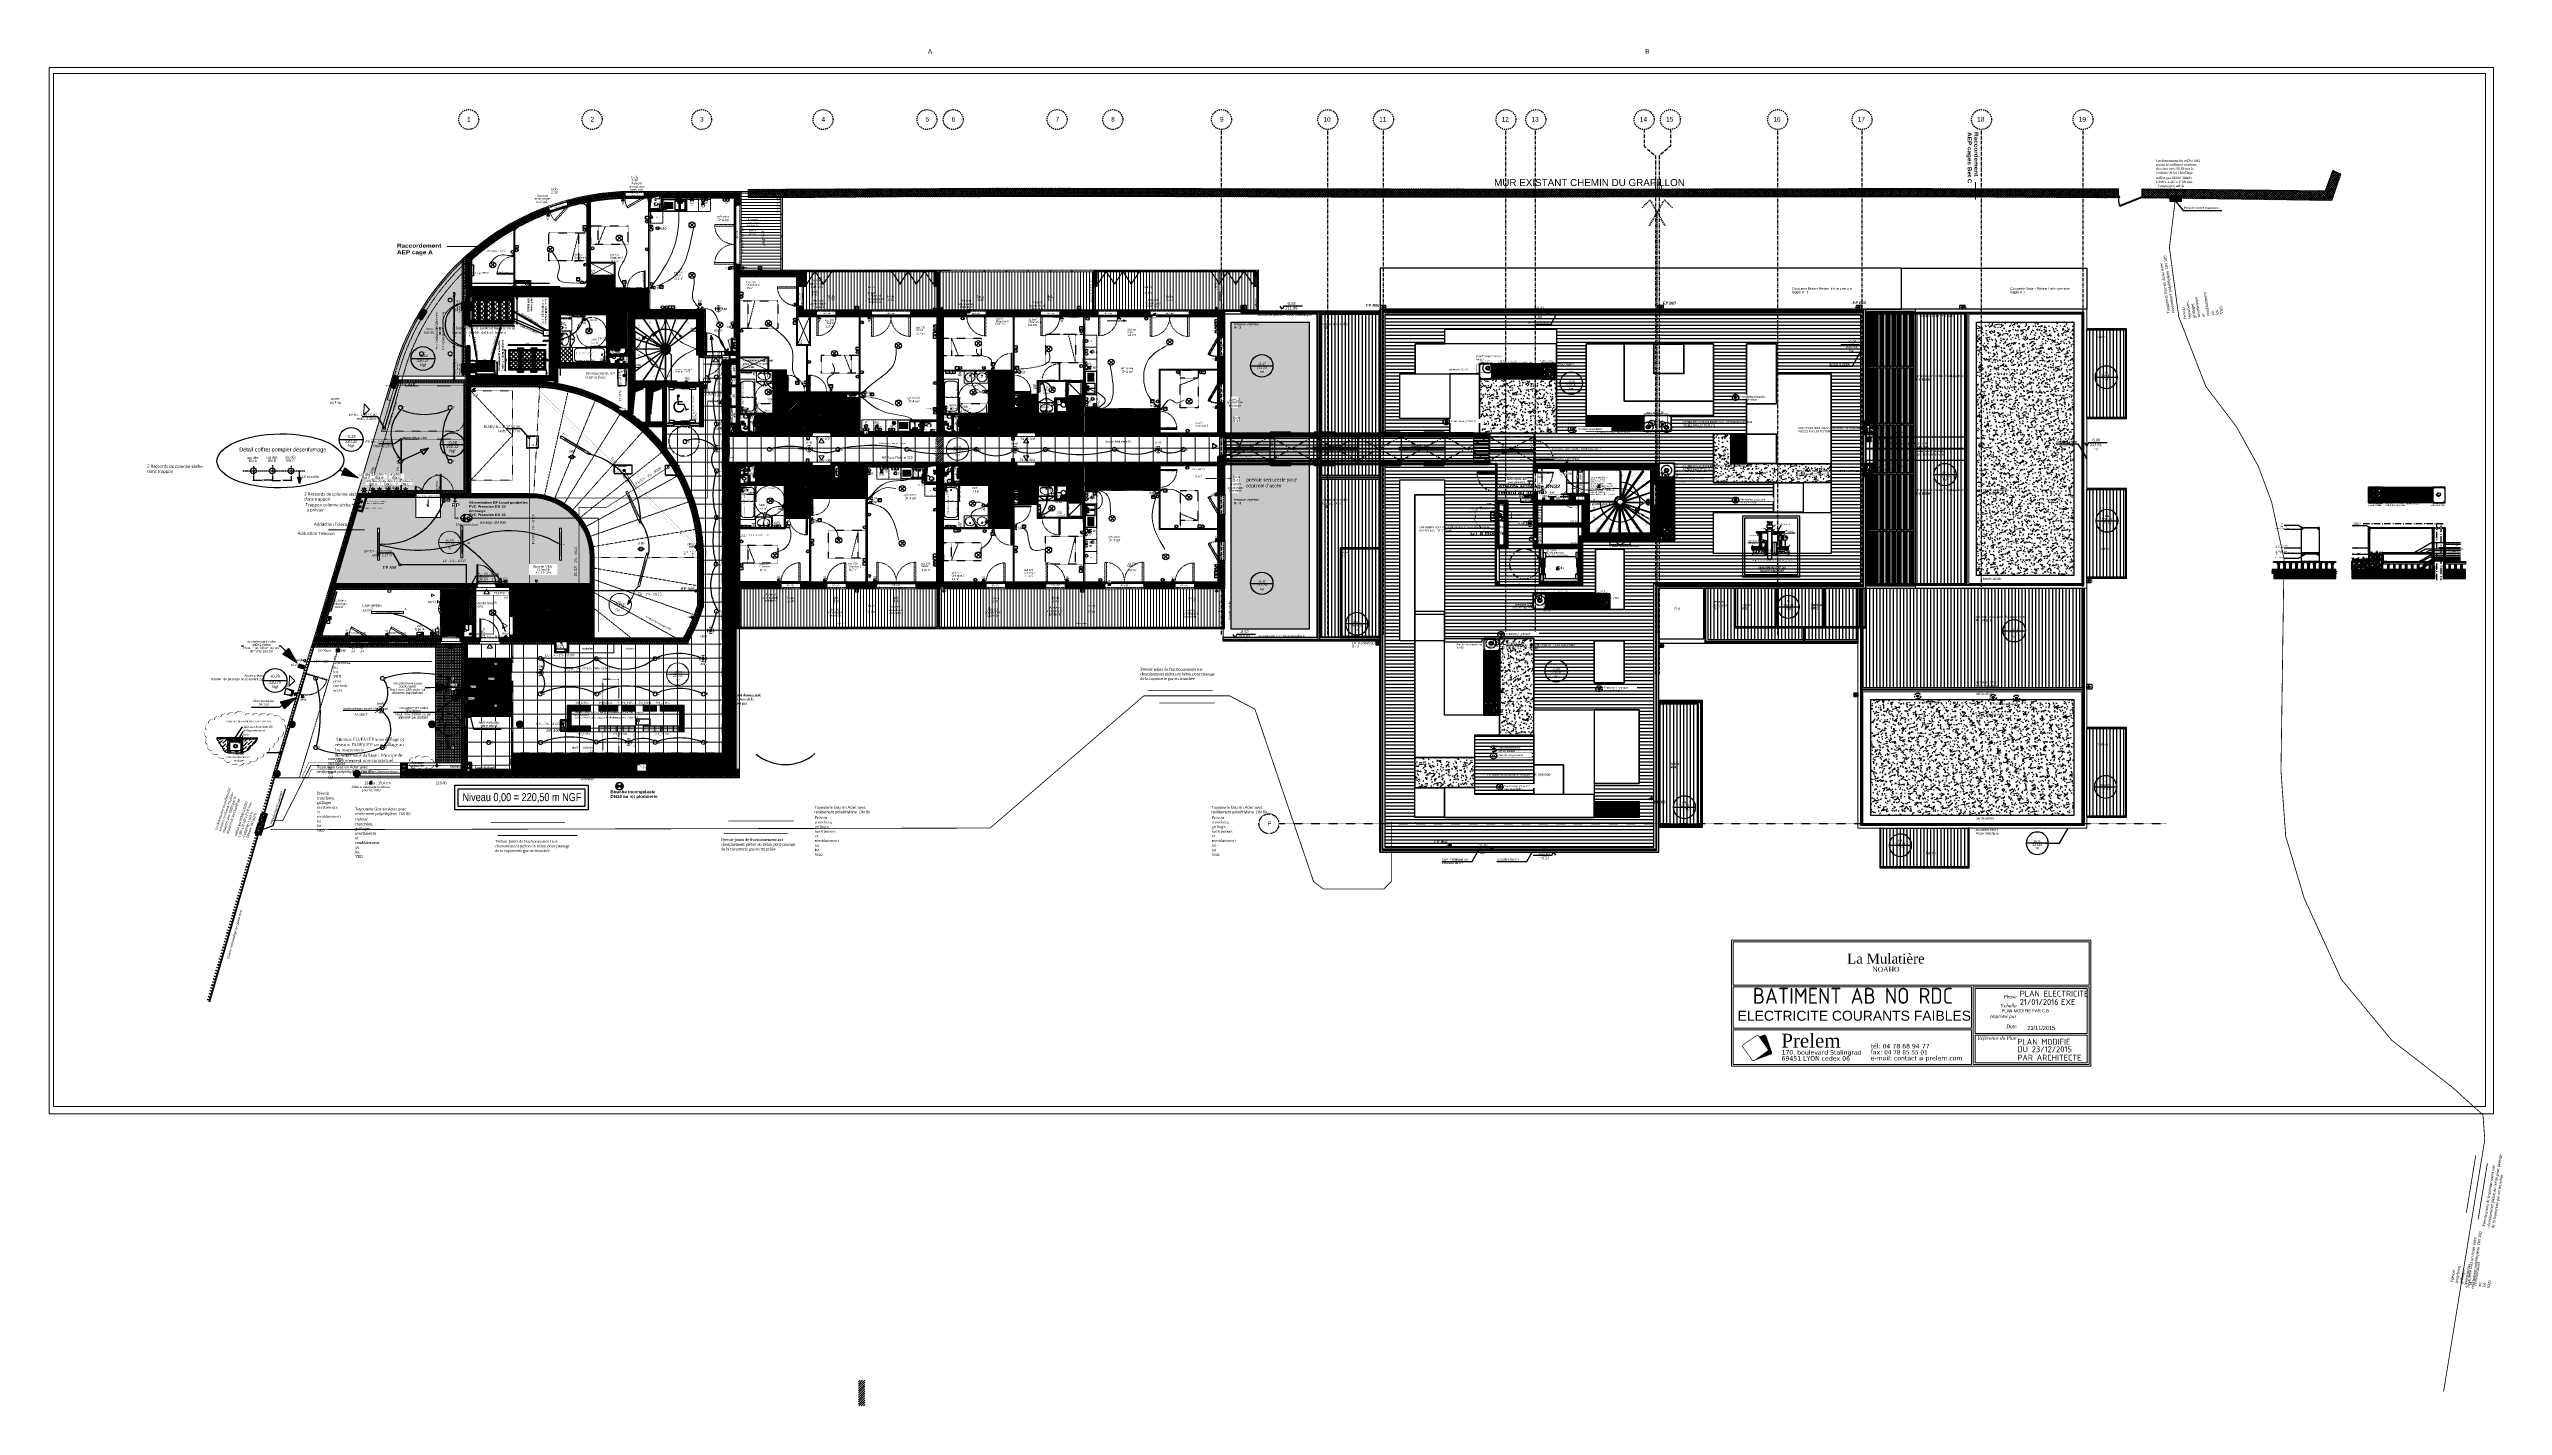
# Model space of a CAD drawing. Header units: centimetres. Extents: x 1724 to 19617, y -6503 to 8072.
# Drawn here: x 1733 to 14060, y -588 to 6224 of the extents above; entities that cross this region are included whole.
import ezdxf
from ezdxf.enums import TextEntityAlignment as Align

# ---------------------------------------------------------------- set-up
doc = ezdxf.new("R2010")
doc.units = ezdxf.units.CM
doc.header["$PDMODE"] = 67
for name, pattern in [('ACAD_ISO02W100', [15, 12, -3]), ('ACAD_ISO03W100', [0.295276, 0.11811, -0.177165]), ('AXES_D7', [4, 2.5, -0.5, 0.5, -0.5]), ('CACHE2', [4.7625, 3.175, -1.5875]), ('CONTINU', [0]), ('INTERROMPU2', [0.75, 0.5, -0.25]), ('ISO-03', [1.5, 0.6, -0.9]), ('ISO-07', [0.175, 0.025, -0.15]), ('prelem_euev', [2, 1.25, -0.25, 0.25, -0.25]), ('prlm_ef', [0.165, 0.1, -0.065]), ('prlm_ep', [2.5, 1.25, -0.25, 0.25, -0.25, 0.25, -0.25]), ('prlm_eu', [2, 1.25, -0.25, 0.25, -0.25]), ('prlm_gaz', [36, 24, -3, 0, -3, 0, -3, 0, -3]), ('prlm_vmc', [0.282222, 0.141111, -0.141111]), ('Style de ligne -1', [0.41664, 0.20828, -0.20836]), ('Style de ligne -11', [0.347222, 0.20828, -0.138942]), ('Style de ligne -12', [0.328084, 0.109361, -0.218723]), ('Style de ligne -13', [0.147638, 0.098425, -0.049213]), ('Style de ligne -14', [0.147638, 0.098425, -0.049213]), ('Style de ligne -15', [2.08328, 1.25, -0.41656, 0.13886, -0.27786]), ('Style de ligne -17', [0.347222, 0.20828, -0.138942]), ('Style de ligne -18', [0.164042, 0.054681, -0.109361]), ('Style de ligne -19', [0.166667, 0.055556, -0.111111]), ('Style de ligne -27', [0.164042, 0.054681, -0.109361]), ('Style de ligne -30', [0.347222, 0.20828, -0.138942]), ('Style de ligne -32', [1.04164, 0.625, -0.20828, 0.06943, -0.13893]), ('Style de ligne -5', [0.20828, 0.069425, -0.138855]), ('Style de ligne -6', [1.04164, 0.625, -0.20828, 0.06943, -0.13893]), ('VW-01', [0.41656, 0.20828, -0.20828])]:
    doc.linetypes.add(name, pattern=pattern)
doc.layers.get('0').update_dxf_attribs({"color": 252})
for name, color, linetype, lineweight in [('B amÈnagement intÈrieur', 7, 'Continuous', 5), ('B BATI-lumon', 252, 'Continuous', 20), ('B BATI-murs', 252, 'Continuous', 35), ('B BATI-structure', 252, 'VW-01', 18), ('B Faux plafonds-1', 7, 'Continuous', 5), ('B GÈnÈral', 7, 'Continuous', 5), ('C ANNOTATIONS-modifications', 7, 'Continuous', 5), ('C ANNOTATIONS-modifications-1', 7, 'Continuous', 5), ('C ANNOTATIONS-prestations-1', 7, 'Continuous', 5), ('F REMPLISSAGE-TE-1', 7, 'Continuous', 5), ('F REMPLISSAGE-vert clair-1', 7, 'Continuous', 5), ('F REMPLISSAGE-vert foncÈ', 7, 'Continuous', 5), ('F REMPLISSAGE-vert hachurÈ', 7, 'Continuous', 5), ('prlm-ZCARTOUCHE', 181, 'Continuous', 13), ('SA - nivellement', 7, 'Continuous', 18), ('w_.prlm-EAU-CHU', 252, 'Continuous', 18)]:
    doc.layers.add(name, color=color, linetype=linetype, lineweight=lineweight)
for name, color, linetype in [('B aménagement intérieur', 252, 'Continuous'), ('B BATI-équipement-sanitaires', 252, 'Continuous'), ('B faience', 252, 'Style de ligne -11'), ('B Faux plafonds', 252, 'Continuous'), ('B Faux plafonds_Hatch', 252, 'Continuous'), ('B GÈnÈral_Hatch', 252, 'Continuous'), ('B Général', 252, 'Continuous'), ('C ANNOTATIONS-axes horizontaux', 252, 'Style de ligne -1'), ('C ANNOTATIONS-cotation_Hatch', 252, 'Continuous'), ('C ANNOTATIONS-niveaux', 252, 'Continuous'), ('C ANNOTATIONS-niveaux_Hatch', 252, 'Continuous'), ('C ANNOTATIONS-PMR', 252, 'Style de ligne -5'), ('C ANNOTATIONS-prestations', 252, 'Continuous'), ('C ANNOTATIONS-texte', 252, 'Continuous'), ('C ANNOTATIONS-texte surfaces', 252, 'Continuous'), ('C ANNOTATIONS-textes-numérotation gaine', 252, 'ISO-03'), ('D SURFACES-shab', 252, 'Continuous'), ('F REMPLISSAGE-TE', 252, 'Continuous'), ('F REMPLISSAGE-vert clair', 252, 'Continuous'), ('F REMPLISSAGE-vert foncé', 252, 'Continuous'), ('F REMPLISSAGE-vert hachuré', 252, 'Continuous'), ('Général', 252, 'Continuous'), ('MTI900_Alu', 252, 'Continuous'), ('prlm-CHAUFF', 30, 'Continuous'), ('prlm-CHAUFF-CONV', 20, 'Continuous'), ('prlm-EAU-CHU', 42, 'Continuous'), ('prlm-EAU-EF', 161, 'Continuous'), ('prlm-EAU-EP', 141, 'Continuous'), ('prlm-EAU-EPEXT', 145, 'Continuous'), ('prlm-EAU-EUEV', 25, 'Continuous'), ('prlm-ELEC-BT', 1, 'Continuous'), ('prlm-ELEC-CFA', 10, 'Continuous'), ('prlm-ELEC-CFO', 1, 'Continuous'), ('prlm-ELEC-SSI', 6, 'Continuous'), ('prlm-EQUIP', 4, 'Continuous'), ('prlm-GAZ', 2, 'Continuous'), ('prlm-GT', 242, 'Continuous'), ('prlm-MOD', 64, 'Continuous'), ('prlm-MOD-EL', 190, 'Continuous'), ('prlm-MOD-PB', 123, 'Continuous'), ('prlm-TELECOM', 1, 'Continuous'), ('prlm-TEXTE', 7, 'Continuous'), ('prlm-VMC', 93, 'Continuous'), ('SA - emmarchements', 252, 'Continuous')]:
    doc.layers.add(name, color=color, linetype=linetype)
doc.layers.add('prlm-ZEROPLOT', color=254, linetype='Continuous', plot=False)
doc.layers.get('prlm-CHAUFF').off()
doc.styles.add('Arial', font='arial.ttf')
doc.styles.add('ARIAL_NARROW', font='ARIALN.TTF', dxfattribs={"height": 15})
doc.styles.add('Book', font='BOOKOS.TTF')
doc.styles.add('Cambria (bold italic)', font='cambriaz.ttf')
doc.styles.add('CHAUFF', font='trebucbi.ttf', dxfattribs={"height": 0.001})
doc.styles.add('Eurostile', font='Eurosti.TTF')
doc.styles.add('Eurostile (bold)', font='Eurostib.TTF')
doc.styles.add('Eurostile (italic)', font='Eurostib.TTF')
doc.styles.add('Helvetica Neue Thin', font='')
doc.styles.add('prlm-chauff', font='trebucbi.ttf', dxfattribs={"height": 18})
doc.styles.add('prlm-chauff-rad', font='ariblk.ttf', dxfattribs={"height": 12})
doc.styles.add('prlm-COMIC', font='comic.ttf', dxfattribs={"height": 20})
doc.styles.add('prlm-eau-ef', font='ariblk.ttf', dxfattribs={"height": 18})
doc.styles.add('prlm-eau-ep', font='timesbi.ttf', dxfattribs={"height": 18})
doc.styles.add('prlm-eau-euev', font='pala.ttf', dxfattribs={"height": 18})
doc.styles.add('prlm-elec-cfa', font='comic.ttf', dxfattribs={"height": 12})
doc.styles.add('prlm-elec-cfo', font='comic.ttf', dxfattribs={"height": 12})
doc.styles.add('prlm-elec-ssi', font='comic.ttf', dxfattribs={"height": 12})
doc.styles.add('prlm-georgia', font='georgia.ttf', dxfattribs={"height": 1.8})
doc.styles.add('prlm-heavy', font='ariblk.ttf', dxfattribs={"height": 18})
doc.styles.add('prlm-mod', font='cambriaz.ttf', dxfattribs={"height": 18})
doc.styles.add('prlm-narrow', font='swissc.ttf', dxfattribs={"height": 10})
doc.styles.add('prlm-sejc', font='arial.ttf', dxfattribs={"height": 20})
doc.styles.add('prlm-verdana', font='verdana.ttf', dxfattribs={"height": 0.9})
doc.styles.add('prlm-vmc', font='pala.ttf', dxfattribs={"height": 14})
doc.styles.get("Standard").update_dxf_attribs({"font": 'isocp.shx', "height": 15})
doc.styles.add('Standard 200', font='arial.ttf', dxfattribs={"height": 0.4})
doc.styles.add('texte courant 100', font='arial.ttf', dxfattribs={"height": 25})
doc.styles.get('Helvetica Neue Thin').set_extended_font_data('Helvetica Neue Thin')
doc.linetypes.add('ISOLATION', pattern='A,0.00254,-2.54,[134,ltypeshp.shx,S=2.54,R=0,X=-2.54,Y=0],-5.08,[134,ltypeshp.shx,S=2.54,R=180,X=2.54,Y=0],-2.54', length=10.16254)
doc.dimstyles.new('100é', dxfattribs={"dimtxt": 20.229601, "dimasz": 6.232178, "dimexe": 10, "dimexo": 25, "dimgap": 1, "dimtad": 1, "dimdec": 1, "dimtxsty": 'Arial', "dimblk": 'A n0.VW_SLASH', "dimblk1": 'A n0.VW_SLASH', "dimblk2": 'A n0.VW_SLASH', "dimcen": 0, "dimdle": 10, "dimazin": 0, "dimtfac": 1, "dimtdec": 1, "dimtix": 1, "dimtmove": 0, "dimatfit": 0, "dimldrblk": 'A n0.VW_FILLEDARROW', "dimfxl": 25, "dimfxlon": 1, "dimfrac": 2, "dimtolj": 1, "dimarcsym": 0})
doc.dimstyles.new('ISO-25', dxfattribs={"dimtxt": 2.5, "dimasz": 2.5, "dimexe": 1.25, "dimexo": 0.625, "dimtad": 1, "dimtxsty": 'Standard', "dimcen": 2.5, "dimadec": 0, "dimazin": 0, "dimtfac": 1, "dimtmove": 0, "dimatfit": 3, "dimfxl": 1, "dimarcsym": 0})
pattern_1 = [(45, (0, 0), (-5.65685425, 5.65685425), []), (135, (0, 0), (5.65685425, 5.65685425), [])]
pattern_2 = [(135, (0, 0), (-5.65685425, -5.65685425), []), (225, (0, 0), (-5.65685425, 5.65685425), [])]
pattern_3 = [(45, (0, 0), (2.42534722, -2.64583333), [])]
pattern_4 = [(0, (0.52917, -0.70556), (0.3527777774, -0.4409722222), [])]
pattern_5 = [(-142.125016, (18.52, 3.53), (43.711712, -46.2287), [20.111606, -70.00223]), (-46.60301, (18.52, 3.53), (74.898574, 50.106956), [10.136317, -53.486058]), (-168.134205, (25.97, -3.92), (43.228758, -46.146754), [23.831505, -66.28233]), (-45, (74.487, 21.94), (26.147215, 36.693991), [3.741977, -41.314941]), (28.99596, (32.19, 40.13), (42.295787, -18.189762), [4.249871, -37.596046]), (-23.19859, (33.07, 39.688), (10.649274, 43.780348), [6.716635, -38.340283]), (-45.273068, (35.91, 42.19), (26.321799, 36.568959), [6.623501, -39.417796]), (-170.53768, (0, 0), (58.64547, -170.41925), [10.72895, -169.49872]), (-107.353786, (-22.49, 19.844), (44.637211, -6.135573), [7.392084, -37.664834]), (-54.46244, (-22.49, 19.844), (45.861128, -6.173661), [7.586823, -37.470095]), (179.84497, (-18.991, 13.656), (41.80673, -21.85841), [5.2623915, -34.296323])]
pattern_6 = [(90, (0, 0), (17, 0), [])]
pattern_7 = [(45, (0, 0), (23.2127778, -1.9755556), [44.003255, -6.2861793]), (45, (-3.58, -6.791), (-3.5471004, -28.5556774), [18.858538, -31.4308964]), (45, (3.143, -3.143), (2.5366326, -22.5391326), [40.349175, -45.500133]), (45, (1.605, -7.779), (26.4003655, 1.2574122), [38.9743116, -11.3151227]), (45, (6.286, -6.286), (12.5723586, -12.5723586), [11.7834461, -2.9458615]), (45, (7.858, -7.858), (12.5723586, -12.5723586), [9.864344, -16.094456]), (45, (9.43, -9.43), (12.5723586, -12.5723586), []), (45, (0.185, -21.731), (12.5723586, -12.5723586), [66.775119, -54.634188]), (135, (6.42, -3.21), (24.6944444, 4.1980556), [44.0034553, -6.286208]), (135, (11.853, -12.1), (-29.6333333, 0.9877778), [18.8586237, -31.4310395]), (135, (0.74, -4.692), (-6.6675, -21.731111), [40.349342, -45.5003215]), (135, (5.927, -14.076), (24.941389, 3.7041667), [38.974489, -11.315174]), (135, (8.396, -20.003), (16.7922222, 11.8533333), [11.7837306, -2.9459326]), (135, (3.704, -18.274), (-15.8044444, -12.841111), [9.864344, -16.094456]), (135, (1.729, -19.509), (18.0269444, 10.618611), []), (135, (4.445, -26.176), (14.3227778, 14.5697222), [66.775315, -54.634348])]
pattern_8 = [(45, (-110308.095, 125967.714), (-5.65685425, 5.65685425), []), (135, (-110308.095, 125967.714), (5.65685425, 5.65685425), [])]
pattern_9 = [(45, (-110308.095, 125967.714), (23.2127778, -1.9755556), [44.003255, -6.2861793]), (45, (-110311.675, 125960.923), (-3.5471004, -28.5556774), [18.858538, -31.4308964]), (45, (-110304.952, 125964.571), (2.5366326, -22.5391326), [40.349175, -45.500133]), (45, (-110306.49, 125959.935), (26.4003655, 1.2574122), [38.9743116, -11.3151227]), (45, (-110301.809, 125961.428), (12.5723586, -12.5723586), [11.7834461, -2.9458615]), (45, (-110300.237, 125959.856), (12.5723586, -12.5723586), [9.864344, -16.094456]), (45, (-110298.666, 125958.285), (12.5723586, -12.5723586), []), (45, (-110307.91, 125945.983), (12.5723586, -12.5723586), [66.775119, -54.634188]), (135, (-110301.674, 125964.504), (24.6944444, 4.1980556), [44.0034553, -6.286208]), (135, (-110296.241, 125955.614), (-29.6333333, 0.9877778), [18.8586237, -31.4310395]), (135, (-110307.354, 125963.022), (-6.6675, -21.731111), [40.349342, -45.5003215]), (135, (-110302.168, 125953.638), (24.941389, 3.7041667), [38.974489, -11.315174]), (135, (-110299.699, 125947.712), (16.7922222, 11.8533333), [11.7837306, -2.9459326]), (135, (-110304.39, 125949.44), (-15.8044444, -12.841111), [9.864344, -16.094456]), (135, (-110306.366, 125948.205), (18.0269444, 10.618611), []), (135, (-110303.65, 125941.538), (14.3227778, 14.5697222), [66.775315, -54.634348])]
pattern_10 = [(45, (-110308.0948, 125967.714), (3.52777777, -2.64583333), [])]
pattern_11 = [(0, (-110307.5656, 125967.00855), (0.3527777774, -0.4409722222), [])]
pattern_12 = [(45, (0.0456, -2.938), (2.4253472, -2.6458333), [])]
pattern_13 = [(45, (0.046, -2.938), (-5.656854, 5.656854), []), (135, (0.046, -2.938), (5.656854, 5.656854), [])]
pattern_14 = [(225, (0.046, -2.938), (5.656854, -5.656854), []), (315, (0.046, -2.938), (-5.656854, -5.656854), [])]
pattern_15 = [(45, (0.0456, -2.7174), (-3.5277778, 3.3072917), [])]
pattern_16 = [(135, (0.046, -2.938), (-5.656854, -5.656854), []), (225, (0.046, -2.938), (-5.656854, 5.656854), [])]
pattern_17 = [(315, (0.046, -2.938), (5.656854, 5.656854), []), (45, (0.046, -2.938), (5.656854, -5.656854), [])]
pattern_18 = [(225, (0.046, -2.938), (5.656854, -5.656854), []), (315, (0.046, -2.938), (-5.656854, -5.656854), [])]
pattern_19 = [(45, (0.046, -2.938), (-5.61266, 5.61266), [])]
pattern_20 = [(45, (5697.509, 4699.116), (-3.527778, 3.30729), [])]
pattern_21 = [(90, (5697.509, 4697.229), (5, -5e-14), [])]
pattern_22 = [(0, (5589.9353, 4617.8765), (4.261364, 2.4603), [2.84091, -5.68182]), (120, (5589.9353, 4617.8765), (-4.261364, 2.4603), [2.84091, -5.68182]), (60, (5592.7762, 4622.7971), (9e-09, 4.9206), [2.84091, -5.68182])]
pattern_23 = [(-90, (-81.019, 107.5736), (2.4602994, -4.2613636), [2.840909, -5.681818]), (30, (-81.019, 107.5736), (2.4602994, 4.2613636), [2.840909, -5.681818]), (-30, (-76.0983, 104.7327), (4.9205988, -9e-09), [2.840909, -5.681818])]
pattern_24 = [(45, (0, 0.2205), (-3.5277778, 3.3072917), [])]
pattern_25 = [(-90, (-1e-09, 1.6667), (-5, -4e-09), [])]
pattern_26 = [(270, (6832.0145, 3953.2546), (2.4603, -4.261364), [2.84091, -5.68182]), (30, (6832.0145, 3953.2546), (2.4603, 4.261364), [2.84091, -5.68182]), (330, (6836.935, 3950.4137), (4.9206, -9e-09), [2.84091, -5.68182])]
pattern_27 = [(45, (6913.0334, 3845.9015), (-3.527778, 3.30729), [])]
pattern_28 = [(270, (6913.0334, 3847.3477), (-5, -4e-09), [])]
pattern_29 = [(45, (0.0456, -2.7174), (-3.5277778, 3.3072917), [])]
pattern_30 = [(270, (0.0456, -1.2713), (-5, 5e-14), [])]
pattern_31 = [(270, (-80.9733, 104.6356), (2.4602994, -4.2613636), [2.840909, -5.681818]), (30, (-80.9733, 104.6356), (2.4602994, 4.2613636), [2.840909, -5.681818]), (330, (-76.0527, 101.7947), (4.9205988, -9e-09), [2.840909, -5.681818])]
pattern_32 = [(180, (1.7123, -2.938), (8e-14, 5), [])]
pattern_33 = [(45, (6641.2988, 4288.451), (2.42535, -2.64583), [])]

# ---------------------------------------------------------------- blocks, each defined once
blk = doc.blocks.new('A n0.F 100x220 (all. vitrée fixe) + VR')
at = {"layer": 'B Général', "linetype": 'Continuous', "lineweight": 35}
for p, q in [((-50, 7), (-50, -9)), ((50, 7), (50, -9))]:
    blk.add_line(p, q, dxfattribs=at)
at = {"layer": 'B Général'}
blk.add_line((45, 9), (-45, 9), dxfattribs=at)
at = {"layer": 'B Général', "flags": 128}
for points in [[(-43, 10), (-43, 9), (-50, 9), (-50, 17), (-46, 17), (-46, 10)], [(-50, 9), (-50, 5), (-46, 5), (-46, 6), (-48, 6), (-48, 8), (-46, 8), (-46, 9)], [(-44, 16), (44, 16), (44, 13), (-44, 13)], [(-41, 18), (41, 18), (41, 16), (-41, 16)], [(-41, 13), (41, 13), (41, 10), (-41, 10)], [(43, 10), (43, 9), (50, 9), (50, 17), (46, 17), (46, 10)], [(50, 9), (50, 5), (46, 5), (46, 6), (48, 6), (48, 8), (46, 8), (46, 9)]]:
    blk.add_lwpolyline(points, close=True, dxfattribs=at)
at = {"layer": 'B Général', "linetype": 'Style de ligne -17', "ltscale": 25.4, "flags": 128}
blk.add_lwpolyline([(-50, 9), (50, 9), (50, -11), (-50, -11)], close=True, dxfattribs=at)
at = {"layer": 'B Général', "linetype": 'Continuous', "flags": 128}
for points in [[(-39, 16), (-42, 16), (-42, 13), (-39, 13), (-39, 10), (-46, 10), (-46, 17), (-46, 17), (-46, 18), (-39, 18)], [(39, 16), (42, 16), (42, 13), (39, 13), (39, 10), (46, 10), (46, 17), (46, 17), (46, 18), (39, 18)]]:
    blk.add_lwpolyline(points, close=True, dxfattribs=at)
at = {"layer": 'B Général', "linetype": 'Style de ligne -14', "ltscale": 25.4, "flags": 128}
blk.add_lwpolyline([(-36, 66), (-36, 65), (-35, 64), (-39, 59), (43, 12), (46, 18), (47, 17), (47, 18)], close=True, dxfattribs=at)
at = {"layer": 'B Général', "flags": 128}
blk.add_lwpolyline([(-50, -9), (-50, -17), (50, -17), (50, -9)], dxfattribs=at)
at = {"layer": 'B Général'}
blk.add_circle((47, 18), 0.5, dxfattribs=at)
at = {"layer": 'B Général', "linetype": 'Style de ligne -18', "ltscale": 25.4}
blk.add_arc((49, 18), 97.5, 150.2938, 179.7062, dxfattribs=at)
at = {"layer": 'B Général', "insert": (-23, 8), "char_height": 7.05, "attachment_point": 1, "line_spacing_factor": 0.895453, "style": 'Eurostile'}
blk.add_mtext('F.A.V + VR', dxfattribs=at)
at = {"layer": 'C ANNOTATIONS-prestations', "insert": (-41, -5), "char_height": 9.4, "attachment_point": 1, "rotation": 360, "line_spacing_factor": 0.895453, "style": 'Eurostile (bold)'}
blk.add_mtext('7', dxfattribs=at)
at = {"layer": 'C ANNOTATIONS-prestations', "insert": (0, -6), "char_height": 7.05, "width": 100, "attachment_point": 2, "rotation": 360, "line_spacing_factor": 0.895453, "style": 'Eurostile'}
blk.add_mtext('100x220', dxfattribs=at)
blk = doc.blocks.new('A n0.PV 93.204')
at = {"layer": 'B GÈnÈral_Hatch', "linetype": 'Continuous'}
h = blk.add_hatch(dxfattribs=at)
h.set_pattern_fill('50_BETON', color=256, style=0, pattern_type=2)
h.set_pattern_definition(pattern_3)
edge = h.paths.add_edge_path()
edge.add_line((-52, -9), (-51, -8))
edge.add_line((-51, -8), (-51, -8))
edge.add_arc((-51, -9), 0.2, 48.9909, 131.0091, ccw=False)
edge.add_line((-51, -8), (-51, -8))
edge.add_line((-51, -8), (-50, -9))
edge.add_line((-50, -9), (-50, -9))
edge.add_arc((-50, -9), 0.05, 228.9909, 270)
edge.add_line((-50, -9), (-50, -9))
edge.add_line((-50, -9), (-47, -9))
edge.add_line((-47, -9), (-47, -9))
edge.add_arc((-47, -9), 0.0435, 270, 360)
edge.add_line((-47, -9), (-47, 3))
edge.add_arc((-46, 3), 0.174, 90, 180, ccw=False)
edge.add_line((-46, 3), (-46, 3))
edge.add_line((-46, 3), (-45, 3))
edge.add_line((-45, 3), (-45, 3))
edge.add_arc((-45, 3), 0.0435, 270, 360)
edge.add_line((-45, 3), (-45, 6))
edge.add_arc((-45, 6), 0.0435, 0, 90)
edge.add_line((-45, 6), (-45, 6))
edge.add_line((-45, 6), (-46, 6))
edge.add_line((-46, 6), (-46, 6))
edge.add_arc((-46, 6), 0.174, 180, 270, ccw=False)
edge.add_line((-47, 6), (-47, 9))
edge.add_arc((-47, 9), 0.0435, 0, 90)
edge.add_line((-47, 9), (-47, 9))
edge.add_line((-47, 9), (-50, 9))
edge.add_line((-50, 9), (-50, 9))
edge.add_arc((-50, 9), 0.05, 90, 131.0091)
edge.add_line((-50, 9), (-50, 9))
edge.add_line((-50, 9), (-51, 8))
edge.add_line((-51, 8), (-51, 8))
edge.add_arc((-51, 9), 0.2, 233.0967, 311.0091, ccw=False)
edge.add_line((-51, 8), (-51, 8))
edge.add_line((-51, 8), (-51, 9))
edge.add_line((-51, 9), (-51, 9))
edge.add_line((-51, 9), (-52, 9))
edge.add_line((-52, 9), (-52, -9))
h = blk.add_hatch(dxfattribs=at)
h.set_pattern_fill('50_BETON', color=256, style=0, pattern_type=2)
h.set_pattern_definition(pattern_3)
edge = h.paths.add_edge_path()
edge.add_line((52, -9), (51, -8))
edge.add_line((51, -8), (51, -8))
edge.add_arc((51, -9), 0.2, 48.9909, 131.0091)
edge.add_line((51, -8), (51, -8))
edge.add_line((51, -8), (50, -9))
edge.add_line((50, -9), (50, -9))
edge.add_arc((50, -9), 0.05, 270, 311.0091, ccw=False)
edge.add_line((50, -9), (50, -9))
edge.add_line((50, -9), (47, -9))
edge.add_line((47, -9), (47, -9))
edge.add_arc((47, -9), 0.0435, 180, 270, ccw=False)
edge.add_line((47, -9), (47, 3))
edge.add_arc((46, 3), 0.174, 0, 90)
edge.add_line((46, 3), (46, 3))
edge.add_line((46, 3), (45, 3))
edge.add_line((45, 3), (45, 3))
edge.add_arc((45, 3), 0.0435, 180, 270, ccw=False)
edge.add_line((45, 3), (45, 6))
edge.add_arc((45, 6), 0.0435, 90, 180, ccw=False)
edge.add_line((45, 6), (45, 6))
edge.add_line((45, 6), (46, 6))
edge.add_line((46, 6), (46, 6))
edge.add_arc((46, 6), 0.174, 270, 360)
edge.add_line((47, 6), (47, 9))
edge.add_arc((47, 9), 0.0435, 90, 180, ccw=False)
edge.add_line((47, 9), (47, 9))
edge.add_line((47, 9), (50, 9))
edge.add_line((50, 9), (50, 9))
edge.add_arc((50, 9), 0.05, 48.9909, 90, ccw=False)
edge.add_line((50, 9), (50, 9))
edge.add_line((50, 9), (51, 8))
edge.add_line((51, 8), (51, 8))
edge.add_arc((51, 9), 0.2, 228.9909, 306.9033)
edge.add_line((51, 8), (51, 8))
edge.add_line((51, 8), (51, 9))
edge.add_line((51, 9), (51, 9))
edge.add_line((51, 9), (52, 9))
edge.add_line((52, 9), (52, -9))
at = {"layer": 'B Général', "linetype": 'Style de ligne -13', "ltscale": 25.4}
for p, q in [((47, 9), (-47, 9)), ((47, -9), (-47, -9))]:
    blk.add_line(p, q, dxfattribs=at)
at = {"layer": 'B Général', "linetype": 'Continuous'}
for p, q in [((47, 12), (48, 104)), ((49, 104), (50, 104))]:
    blk.add_line(p, q, dxfattribs=at)
at = {"layer": 'B Général', "linetype": 'Continuous', "flags": 128}
for points in [[(-47, 9), (-47, 6, 0.414214), (-46, 6), (-46, 6), (-45, 6), (-45, 6, -0.414214), (-45, 6), (-45, 3, -0.414214), (-45, 3), (-45, 3), (-46, 3), (-46, 3, 0.414214), (-47, 3), (-47, -9, -0.414214), (-47, -9), (-47, -9), (-50, -9), (-50, -9, -0.18087), (-50, -9), (-50, -9), (-51, -8), (-51, -8, 0.373975), (-51, -8), (-51, -8), (-51, -9), (-52, -9), (-51, -8), (-51, -8, -0.373975), (-51, -8), (-51, -8), (-50, -9), (-50, -9, 0.18087), (-50, -9), (-50, -9), (-47, -9), (-47, -9, 0.414214), (-47, -9), (-47, 3, -0.414214), (-46, 3), (-46, 3), (-45, 3), (-45, 3, 0.414214), (-45, 3), (-45, 6, 0.414214), (-45, 6), (-45, 6), (-46, 6), (-46, 6, -0.414214), (-47, 6), (-47, 9, 0.414214), (-47, 9), (-47, 9), (-50, 9), (-50, 9, 0.18087), (-50, 9), (-50, 9), (-51, 8), (-51, 8, -0.353689), (-51, 8), (-51, 8), (-51, 9), (-51, 9), (-52, 9), (-51, 9), (-51, 9, 0.385556), (-51, 8), (-51, 8), (-50, 9), (-50, 9, -0.18087), (-50, 9), (-50, 9), (-47, 9), (-47, 9, -0.414214)], [(47, 9), (47, 6, -0.414214), (46, 6), (46, 6), (45, 6), (45, 6, 0.414214), (45, 6), (45, 3, 0.414214), (45, 3), (45, 3), (46, 3), (46, 3, -0.414214), (47, 3), (47, -9, 0.414214), (47, -9), (47, -9), (50, -9), (50, -9, 0.18087), (50, -9), (50, -9), (51, -8), (51, -8, -0.373975), (51, -8), (51, -8), (51, -9), (52, -9), (51, -8), (51, -8, 0.373975), (51, -8), (51, -8), (50, -9), (50, -9, -0.18087), (50, -9), (50, -9), (47, -9), (47, -9, -0.414214), (47, -9), (47, 3, 0.414214), (46, 3), (46, 3), (45, 3), (45, 3, -0.414214), (45, 3), (45, 6, -0.414214), (45, 6), (45, 6), (46, 6), (46, 6, 0.414214), (47, 6), (47, 9, -0.414214), (47, 9), (47, 9), (50, 9), (50, 9, -0.18087), (50, 9), (50, 9), (51, 8), (51, 8, 0.353689), (51, 8), (51, 8), (51, 9), (51, 9), (52, 9), (51, 9), (51, 9, -0.385556), (51, 8), (51, 8), (50, 9), (50, 9, 0.18087), (50, 9), (50, 9), (47, 9), (47, 9, 0.414214)]]:
    blk.add_lwpolyline(points, format="xyb", close=True, dxfattribs=at)
for points in [[(45, 12), (48, 12), (48, 10), (50, 10), (50, 106), (49, 106), (49, 104), (45, 104)], [(0, -20), (-14, -42), (14, -42)]]:
    blk.add_lwpolyline(points, close=True, dxfattribs=at)
at = {"layer": 'B Général', "linetype": 'Continuous'}
blk.add_circle((48, 10), 0.5, dxfattribs=at)
blk.add_arc((48, 10), 94.5, 90, 181.2323, dxfattribs=at)
at = {"layer": 'C ANNOTATIONS-prestations', "insert": (25, 12), "char_height": 7.05, "attachment_point": 1, "rotation": 90, "line_spacing_factor": 0.895453, "style": 'Eurostile'}
blk.add_mtext('PV 93*204\\PCF 1/2h', dxfattribs=at)
blk = doc.blocks.new('A n0.Groupe-64-1')
at = {"layer": 'B Général', "linetype": 'Style de ligne -11', "ltscale": 25.4}
blk.add_line((2146, -1174), (2146, 946), dxfattribs=at)
at = {"layer": 'B Général', "linetype": 'Style de ligne -11', "ltscale": 25.4, "flags": 128}
for points in [[(2186, 877), (2110, 1008), (2070, 968)], [(2106, 877), (2182, 1008), (2222, 968)]]:
    blk.add_lwpolyline(points, dxfattribs=at)
at = {"layer": 'B Général', "insert": (2120, 1084), "char_height": 30.3, "attachment_point": 1, "line_spacing_factor": 0.958078, "style": 'Arial'}
blk.add_mtext('JD', dxfattribs=at)
blk = doc.blocks.new('xi.3cep130-200')
at = {"layer": 'B Général', "linetype": 'Style de ligne -15', "ltscale": 25.4}
for radius in [10, 6.5]:
    blk.add_circle((0, 0), radius, dxfattribs=at)
at = {"layer": 'B Général', "insert": (0, 0), "char_height": 3.53, "width": 16.49, "attachment_point": 5, "line_spacing_factor": 0.894578, "style": 'Eurostile'}
blk.add_mtext('3CEp', dxfattribs=at)
blk = doc.blocks.new('B n0.w_.xi.ram11')
at = {"layer": 'w_.prlm-EAU-CHU', "linetype": 'Style de ligne -14', "ltscale": 25.4}
blk.add_circle((0, 0), 6.36, dxfattribs=at)
blk = doc.blocks.new('B n0.Groupe-1')
at = {"layer": 'w_.prlm-EAU-CHU', "linetype": 'Style de ligne -15', "ltscale": 25.4}
for centre, radius in [((120093, -121621), 6.36), ((120145, -121627), 6.36), ((120145, -121873), 6.36), ((119341, -122108), 6.36), ((119524, -122493), 5.45), ((119310, -122722), 5.45)]:
    blk.add_circle(centre, radius, dxfattribs=at)
at = {"layer": 'B Général'}
for p in [(119269, -121345), (120166, -121643), (120166, -121858), (119530, -122512), (119285, -122727)]:
    blk.add_blockref('xi.3cep130-200', p, dxfattribs=at)
for name, p, rotation in [('B n0.w_.xi.ram11', (119320, -121385), 90), ('xi.3cep130-200', (120074, -121641), 269.9999971846025), ('xi.3cep130-200', (119339, -122087), 270)]:
    blk.add_blockref(name, p, dxfattribs=dict(at, rotation=rotation))
blk = doc.blocks.new('B n0.Groupe-2-1')
at = {"layer": 'B GÈnÈral_Hatch', "linetype": 'Continuous'}
h = blk.add_hatch(dxfattribs=at)
h.set_pattern_fill('BOIS FIL HOR', color=256, style=0, pattern_type=2)
h.set_pattern_definition(pattern_4)
h.paths.add_polyline_path([(119803, -123524), (120026, -123524), (120026, -123539), (119803, -123539)])
h = blk.add_hatch(dxfattribs=at)
h.set_pattern_fill('BOIS FIL HOR', color=256, style=0, pattern_type=2)
h.set_pattern_definition(pattern_4)
h.paths.add_polyline_path([(119803, -123539), (120026, -123539), (120026, -123554), (119803, -123554)])
h = blk.add_hatch(dxfattribs=at)
h.set_pattern_fill('BOIS FIL HOR', color=256, style=0, pattern_type=2)
h.set_pattern_definition(pattern_4)
h.paths.add_polyline_path([(119803, -123554), (120026, -123554), (120026, -123569), (119803, -123569)])
h = blk.add_hatch(dxfattribs=at)
h.set_pattern_fill('BOIS FIL HOR', color=256, style=0, pattern_type=2)
h.set_pattern_definition(pattern_4)
h.paths.add_polyline_path([(119803, -123569), (120026, -123569), (120026, -123584), (119803, -123584)])
h = blk.add_hatch(dxfattribs=at)
h.set_pattern_fill('BOIS FIL HOR', color=256, style=0, pattern_type=2)
h.set_pattern_definition(pattern_4)
h.paths.add_polyline_path([(119803, -123585), (120026, -123585), (120026, -123599), (119803, -123599)])
at = {"layer": 'B Général', "linetype": 'Continuous', "flags": 128}
for points in [[(119803, -123522), (120028, -123522), (120028, -123524), (119803, -123524)], [(119803, -123522), (119804, -123522), (119804, -123601), (119803, -123601)], [(119803, -123524), (120026, -123524), (120026, -123539), (119803, -123539)], [(119803, -123539), (120026, -123539), (120026, -123554), (119803, -123554)], [(119803, -123554), (120026, -123554), (120026, -123569), (119803, -123569)], [(119803, -123569), (120026, -123569), (120026, -123584), (119803, -123584)], [(119803, -123585), (120026, -123585), (120026, -123599), (119803, -123599)], [(119803, -123600), (120028, -123600), (120028, -123601), (119803, -123601)], [(120026, -123522), (120028, -123522), (120028, -123601), (120026, -123601)]]:
    blk.add_lwpolyline(points, close=True, dxfattribs=at)
blk = doc.blocks.new('B n0.Groupe-3-1')
at = {"layer": 'B GÈnÈral_Hatch', "linetype": 'Continuous'}
h = blk.add_hatch(dxfattribs=at)
h.set_pattern_fill('H_BETON', color=256, style=0, pattern_type=2)
h.set_pattern_definition(pattern_5)
h.paths.add_polyline_path([(117979, -121114), (118371, -121114), (118371, -122656), (117979, -122656)])
at = {"layer": 'B Général', "linetype": 'Continuous', "lineweight": 20, "flags": 128}
for points in [[(118411, -122696), (118411, -121074), (117947, -121074), (117947, -122450), (117939, -122450), (117939, -122696)], [(117979, -122656), (117979, -121114), (118371, -121114), (118371, -122656)]]:
    blk.add_lwpolyline(points, close=True, dxfattribs=at)
at = {"layer": 'B Général', "linetype": 'Continuous', "flags": 128}
blk.add_lwpolyline([(117979, -121114), (118371, -121114), (118371, -122656), (117979, -122656)], close=True, dxfattribs=at)
blk = doc.blocks.new('B n0.EP')
at = {"layer": 'B Général', "linetype": 'Continuous'}
for p, q in [((-8, 0), (-2, 0)), ((0, 8), (0, 2)), ((8, 0), (2, 0)), ((0, -8), (0, -2))]:
    blk.add_line(p, q, dxfattribs=at)
at = {"layer": 'B Général', "linetype": 'Continuous', "flags": 128}
for points in [[(-5, 0, -1), (5, 0, -1)], [(-4, 0, -1), (4, 0, -1)]]:
    blk.add_lwpolyline(points, format="xyb", close=True, dxfattribs=at)
at = {"layer": 'C ANNOTATIONS-prestations', "insert": (8, 4), "char_height": 7.06, "attachment_point": 1, "line_spacing_factor": 0.894578, "style": 'Eurostile'}
blk.add_mtext('EP', dxfattribs=at)
blk = doc.blocks.new('B n0.Groupe-4-1')
at = {"layer": 'B GÈnÈral_Hatch', "linetype": 'Continuous'}
h = blk.add_hatch(dxfattribs=at)
h.set_pattern_fill('PLATELAGE BOIS', color=256, style=0, pattern_type=2)
h.set_pattern_definition(pattern_6)
h.paths.add_polyline_path([(120515, -122450), (120955, -122450), (120955, -122645), (120515, -122645)])
at = {"layer": 'B Général', "linetype": 'Continuous', "flags": 128}
for points in [[(120510, -122450), (120510, -122650), (120960, -122650), (120960, -122450), (120955, -122450), (120955, -122645), (120515, -122645), (120515, -122450)], [(120515, -122450), (120955, -122450), (120955, -122645), (120515, -122645)]]:
    blk.add_lwpolyline(points, close=True, dxfattribs=at)
blk = doc.blocks.new('B n0.Groupe-5-1')
at = {"layer": 'B GÈnÈral_Hatch', "linetype": 'Continuous'}
h = blk.add_hatch(dxfattribs=at)
h.set_pattern_fill('PLATELAGE BOIS', color=256, style=0, pattern_type=2)
h.set_pattern_definition(pattern_6)
h.paths.add_polyline_path([(118532, -122693), (118532, -122253), (118727, -122253), (118727, -122693)])
at = {"layer": 'B Général', "linetype": 'Continuous', "flags": 128}
for points in [[(118727, -122248), (118527, -122248), (118527, -122698), (118727, -122698), (118727, -122693), (118532, -122693), (118532, -122253), (118727, -122253)], [(118532, -122693), (118532, -122253), (118727, -122253), (118727, -122693)]]:
    blk.add_lwpolyline(points, close=True, dxfattribs=at)
blk = doc.blocks.new('B n0.Groupe-6-1')
at = {"layer": 'B GÈnÈral_Hatch', "linetype": 'Continuous'}
h = blk.add_hatch(dxfattribs=at)
h.set_pattern_fill('PLATELAGE BOIS', color=256, style=0, pattern_type=2)
h.set_pattern_definition(pattern_6)
h.paths.add_polyline_path([(121242, -123655), (121682, -123655), (121682, -123850), (121242, -123850)])
at = {"layer": 'B Général', "linetype": 'Continuous', "flags": 128}
for points in [[(121237, -123655), (121237, -123855), (121687, -123855), (121687, -123655), (121682, -123655), (121682, -123850), (121242, -123850), (121242, -123655)], [(121242, -123655), (121682, -123655), (121682, -123850), (121242, -123850)]]:
    blk.add_lwpolyline(points, close=True, dxfattribs=at)
blk = doc.blocks.new('B n0.Groupe-7-1')
at = {"layer": 'B GÈnÈral_Hatch', "linetype": 'Continuous'}
h = blk.add_hatch(dxfattribs=at)
h.set_pattern_fill('PLATELAGE BOIS', color=256, style=0, pattern_type=2)
h.set_pattern_definition(pattern_6)
h.paths.add_polyline_path([(122277, -123595), (122277, -123155), (122472, -123155), (122472, -123595)])
at = {"layer": 'B Général', "linetype": 'Continuous', "flags": 128}
for points in [[(122277, -123600), (122477, -123600), (122477, -123150), (122277, -123150), (122277, -123155), (122472, -123155), (122472, -123595), (122277, -123595)], [(122277, -123595), (122277, -123155), (122472, -123155), (122472, -123595)]]:
    blk.add_lwpolyline(points, close=True, dxfattribs=at)
blk = doc.blocks.new('B n0.Groupe-8-1')
at = {"layer": 'B GÈnÈral_Hatch', "linetype": 'Continuous'}
h = blk.add_hatch(dxfattribs=at)
h.set_pattern_fill('PLATELAGE BOIS', color=256, style=0, pattern_type=2)
h.set_pattern_definition(pattern_6)
h.paths.add_polyline_path([(122277, -122395), (122277, -121955), (122472, -121955), (122472, -122395)])
at = {"layer": 'B Général', "linetype": 'Continuous', "flags": 128}
for points in [[(122277, -122400), (122477, -122400), (122477, -121950), (122277, -121950), (122277, -121955), (122472, -121955), (122472, -122395), (122277, -122395)], [(122277, -122395), (122277, -121955), (122472, -121955), (122472, -122395)]]:
    blk.add_lwpolyline(points, close=True, dxfattribs=at)
blk = doc.blocks.new('B n0.Groupe-9-1')
at = {"layer": 'B GÈnÈral_Hatch', "linetype": 'Continuous'}
h = blk.add_hatch(dxfattribs=at)
h.set_pattern_fill('PLATELAGE BOIS', color=256, style=0, pattern_type=2)
h.set_pattern_definition(pattern_6)
h.paths.add_polyline_path([(122277, -121593), (122277, -121153), (122472, -121153), (122472, -121593)])
at = {"layer": 'B Général', "linetype": 'Continuous', "flags": 128}
for points in [[(122277, -121598), (122477, -121598), (122477, -121148), (122277, -121148), (122277, -121153), (122472, -121153), (122472, -121593), (122277, -121593)], [(122277, -121593), (122277, -121153), (122472, -121153), (122472, -121593)]]:
    blk.add_lwpolyline(points, close=True, dxfattribs=at)
blk = doc.blocks.new('B n0.Groupe-10-1')
at = {"layer": 'B GÈnÈral_Hatch', "linetype": 'Continuous'}
h = blk.add_hatch(dxfattribs=at)
h.set_pattern_fill('PLATELAGE BOIS', color=256, style=0, pattern_type=2)
h.set_pattern_definition(pattern_6)
h.paths.add_polyline_path([(120722, -122450), (121162, -122450), (121162, -122645), (120722, -122645)])
at = {"layer": 'B Général', "linetype": 'Continuous', "flags": 128}
for points in [[(120717, -122450), (120717, -122650), (121167, -122650), (121167, -122450), (121162, -122450), (121162, -122645), (120722, -122645), (120722, -122450)], [(120722, -122450), (121162, -122450), (121162, -122645), (120722, -122645)]]:
    blk.add_lwpolyline(points, close=True, dxfattribs=at)
blk = doc.blocks.new('B n0.Groupe-11-1')
at = {"layer": 'B Général', "flags": 128}
for points in [[(121167, -121631), (121177, -121631), (121177, -121060), (121407, -121060), (121407, -122440), (121177, -122440), (121177, -121869), (121167, -121869), (121167, -122450), (121417, -122450), (121417, -121050), (121167, -121050)], [(121183, -121060), (121186, -121060), (121186, -121336), (121183, -121336)], [(121186, -121060), (121195, -121060), (121195, -121336), (121186, -121336)], [(121195, -121060), (121198, -121060), (121198, -121336), (121195, -121336)], [(121212, -121060), (121215, -121060), (121215, -121336), (121212, -121336)], [(121215, -121060), (121224, -121060), (121224, -121336), (121215, -121336)], [(121224, -121060), (121227, -121060), (121227, -121336), (121224, -121336)], [(121241, -121060), (121244, -121060), (121244, -121336), (121241, -121336)], [(121244, -121060), (121253, -121060), (121253, -121336), (121244, -121336)], [(121253, -121060), (121256, -121060), (121256, -121336), (121253, -121336)], [(121270, -121060), (121273, -121060), (121273, -121336), (121270, -121336)], [(121273, -121060), (121282, -121060), (121282, -121336), (121273, -121336)], [(121282, -121060), (121285, -121060), (121285, -121336), (121282, -121336)], [(121299, -121060), (121302, -121060), (121302, -121336), (121299, -121336)], [(121302, -121060), (121311, -121060), (121311, -121336), (121302, -121336)], [(121311, -121060), (121314, -121060), (121314, -121336), (121311, -121336)], [(121328, -121060), (121331, -121060), (121331, -121336), (121328, -121336)], [(121331, -121060), (121340, -121060), (121340, -121336), (121331, -121336)], [(121340, -121060), (121343, -121060), (121343, -121336), (121340, -121336)], [(121357, -121060), (121360, -121060), (121360, -121336), (121357, -121336)], [(121360, -121060), (121369, -121060), (121369, -121336), (121360, -121336)], [(121369, -121060), (121372, -121060), (121372, -121336), (121369, -121336)], [(121386, -121060), (121389, -121060), (121389, -121336), (121386, -121336)], [(121389, -121060), (121398, -121060), (121398, -121336), (121389, -121336)], [(121398, -121060), (121401, -121060), (121401, -121336), (121398, -121336)], [(121177, -121336), (121407, -121336), (121407, -121346), (121177, -121346)], [(121183, -121346), (121186, -121346), (121186, -121622), (121183, -121622)], [(121186, -121346), (121195, -121346), (121195, -121622), (121186, -121622)], [(121195, -121346), (121198, -121346), (121198, -121622), (121195, -121622)], [(121212, -121346), (121215, -121346), (121215, -121622), (121212, -121622)], [(121215, -121346), (121224, -121346), (121224, -121622), (121215, -121622)], [(121224, -121346), (121227, -121346), (121227, -121622), (121224, -121622)], [(121241, -121346), (121244, -121346), (121244, -121622), (121241, -121622)], [(121244, -121346), (121253, -121346), (121253, -121622), (121244, -121622)], [(121253, -121346), (121256, -121346), (121256, -121622), (121253, -121622)], [(121270, -121346), (121273, -121346), (121273, -121622), (121270, -121622)], [(121273, -121346), (121282, -121346), (121282, -121622), (121273, -121622)], [(121282, -121346), (121285, -121346), (121285, -121622), (121282, -121622)], [(121299, -121346), (121302, -121346), (121302, -121622), (121299, -121622)], [(121302, -121346), (121311, -121346), (121311, -121622), (121302, -121622)], [(121311, -121346), (121314, -121346), (121314, -121622), (121311, -121622)], [(121328, -121346), (121331, -121346), (121331, -121622), (121328, -121622)], [(121331, -121346), (121340, -121346), (121340, -121622), (121331, -121622)], [(121340, -121346), (121343, -121346), (121343, -121622), (121340, -121622)], [(121357, -121346), (121360, -121346), (121360, -121622), (121357, -121622)], [(121360, -121346), (121369, -121346), (121369, -121622), (121360, -121622)], [(121369, -121346), (121372, -121346), (121372, -121622), (121369, -121622)], [(121386, -121346), (121389, -121346), (121389, -121622), (121386, -121622)], [(121389, -121346), (121398, -121346), (121398, -121622), (121389, -121622)], [(121398, -121346), (121401, -121346), (121401, -121622), (121398, -121622)], [(121177, -121621), (121407, -121621), (121407, -121631), (121177, -121631)], [(121212, -121631), (121215, -121631), (121215, -121869), (121212, -121869)], [(121215, -121631), (121224, -121631), (121224, -121869), (121215, -121869)], [(121224, -121631), (121227, -121631), (121227, -121869), (121224, -121869)], [(121241, -121631), (121244, -121631), (121244, -121869), (121241, -121869)], [(121244, -121631), (121253, -121631), (121253, -121869), (121244, -121869)], [(121253, -121631), (121256, -121631), (121256, -121869), (121253, -121869)], [(121270, -121631), (121273, -121631), (121273, -121869), (121270, -121869)], [(121273, -121631), (121282, -121631), (121282, -121869), (121273, -121869)], [(121282, -121631), (121285, -121631), (121285, -121869), (121282, -121869)], [(121299, -121631), (121302, -121631), (121302, -121869), (121299, -121869)], [(121302, -121631), (121311, -121631), (121311, -121869), (121302, -121869)], [(121311, -121631), (121314, -121631), (121314, -121869), (121311, -121869)], [(121328, -121631), (121331, -121631), (121331, -121869), (121328, -121869)], [(121331, -121631), (121340, -121631), (121340, -121869), (121331, -121869)], [(121340, -121631), (121343, -121631), (121343, -121869), (121340, -121869)], [(121357, -121631), (121360, -121631), (121360, -121869), (121357, -121869)], [(121360, -121631), (121369, -121631), (121369, -121869), (121360, -121869)], [(121369, -121631), (121372, -121631), (121372, -121869), (121369, -121869)], [(121386, -121631), (121389, -121631), (121389, -121869), (121386, -121869)], [(121389, -121631), (121398, -121631), (121398, -121869), (121389, -121869)], [(121398, -121631), (121401, -121631), (121401, -121869), (121398, -121869)], [(121177, -121869), (121407, -121869), (121407, -121879), (121177, -121879)], [(121183, -121879), (121186, -121879), (121186, -122155), (121183, -122155)], [(121186, -121879), (121195, -121879), (121195, -122155), (121186, -122155)], [(121195, -121879), (121198, -121879), (121198, -122155), (121195, -122155)], [(121212, -121879), (121215, -121879), (121215, -122155), (121212, -122155)], [(121215, -121879), (121224, -121879), (121224, -122155), (121215, -122155)], [(121224, -121879), (121227, -121879), (121227, -122155), (121224, -122155)], [(121241, -121879), (121244, -121879), (121244, -122155), (121241, -122155)], [(121244, -121879), (121253, -121879), (121253, -122155), (121244, -122155)], [(121253, -121879), (121256, -121879), (121256, -122155), (121253, -122155)], [(121270, -121879), (121273, -121879), (121273, -122155), (121270, -122155)], [(121273, -121879), (121282, -121879), (121282, -122155), (121273, -122155)], [(121282, -121879), (121285, -121879), (121285, -122155), (121282, -122155)], [(121299, -121879), (121302, -121879), (121302, -122155), (121299, -122155)], [(121302, -121879), (121311, -121879), (121311, -122155), (121302, -122155)], [(121311, -121879), (121314, -121879), (121314, -122155), (121311, -122155)], [(121328, -121879), (121331, -121879), (121331, -122155), (121328, -122155)], [(121331, -121879), (121340, -121879), (121340, -122155), (121331, -122155)], [(121340, -121879), (121343, -121879), (121343, -122155), (121340, -122155)], [(121357, -121879), (121360, -121879), (121360, -122155), (121357, -122155)], [(121360, -121879), (121369, -121879), (121369, -122155), (121360, -122155)], [(121369, -121879), (121372, -121879), (121372, -122155), (121369, -122155)], [(121386, -121879), (121389, -121879), (121389, -122155), (121386, -122155)], [(121389, -121879), (121398, -121879), (121398, -122155), (121389, -122155)], [(121398, -121879), (121401, -121879), (121401, -122155), (121398, -122155)], [(121177, -122155), (121407, -122155), (121407, -122165), (121177, -122165)], [(121183, -122165), (121186, -122165), (121186, -122440), (121183, -122440)], [(121186, -122165), (121195, -122165), (121195, -122440), (121186, -122440)], [(121195, -122165), (121198, -122165), (121198, -122440), (121195, -122440)], [(121212, -122165), (121215, -122165), (121215, -122440), (121212, -122440)], [(121215, -122165), (121224, -122165), (121224, -122440), (121215, -122440)], [(121224, -122165), (121227, -122165), (121227, -122440), (121224, -122440)], [(121241, -122165), (121244, -122165), (121244, -122440), (121241, -122440)], [(121244, -122165), (121253, -122165), (121253, -122440), (121244, -122440)], [(121253, -122165), (121256, -122165), (121256, -122440), (121253, -122440)], [(121270, -122165), (121273, -122165), (121273, -122440), (121270, -122440)], [(121273, -122165), (121282, -122165), (121282, -122440), (121273, -122440)], [(121282, -122165), (121285, -122165), (121285, -122440), (121282, -122440)], [(121299, -122165), (121302, -122165), (121302, -122440), (121299, -122440)], [(121302, -122165), (121311, -122165), (121311, -122440), (121302, -122440)], [(121311, -122165), (121314, -122165), (121314, -122440), (121311, -122440)], [(121328, -122165), (121331, -122165), (121331, -122440), (121328, -122440)], [(121331, -122165), (121340, -122165), (121340, -122440), (121331, -122440)], [(121340, -122165), (121343, -122165), (121343, -122440), (121340, -122440)], [(121357, -122165), (121360, -122165), (121360, -122440), (121357, -122440)], [(121360, -122165), (121369, -122165), (121369, -122440), (121360, -122440)], [(121369, -122165), (121372, -122165), (121372, -122440), (121369, -122440)], [(121386, -122165), (121389, -122165), (121389, -122440), (121386, -122440)], [(121389, -122165), (121398, -122165), (121398, -122440), (121389, -122440)], [(121398, -122165), (121401, -122165), (121401, -122440), (121398, -122440)]]:
    blk.add_lwpolyline(points, close=True, dxfattribs=at)
blk = doc.blocks.new('B n0.Alti BAT B R-4')
at = {"layer": 'C ANNOTATIONS-niveaux', "linetype": 'Continuous'}
blk.add_line((-55, 0), (57, 0), dxfattribs=at)
blk.add_circle((1, 0), 56.2, dxfattribs=at)
at = {"layer": 'C ANNOTATIONS-niveaux', "attachment_point": 2, "rotation": 0, "line_spacing_factor": 0.894578, "style": 'Eurostile'}
for s, insert, char_height in [('-12,17', (0, 15), 11.8), ('208.33', (0, -2), 11.8), ('Ngf', (0, -19), 9.41)]:
    blk.add_mtext(s, dxfattribs=dict(at, insert=insert, char_height=char_height))
blk = doc.blocks.new('B n0.Alti BAT B TERRASSE R-2')
at = {"layer": 'C ANNOTATIONS-niveaux', "linetype": 'Continuous'}
blk.add_line((-55, 0), (57, 0), dxfattribs=at)
blk.add_circle((1, 0), 56.2, dxfattribs=at)
at = {"layer": 'C ANNOTATIONS-niveaux', "attachment_point": 2, "rotation": 0, "line_spacing_factor": 0.894578, "style": 'Eurostile'}
for s, insert, char_height in [('-6,40', (1, 15), 11.8), ('214.06', (0, -2), 11.8), ('Ngf', (0, -19), 9.41)]:
    blk.add_mtext(s, dxfattribs=dict(at, insert=insert, char_height=char_height))
blk = doc.blocks.new('B n0.Alti BAT B R-1')
at = {"layer": 'C ANNOTATIONS-niveaux', "linetype": 'Continuous'}
blk.add_line((-56, -9), (57, -9), dxfattribs=at)
blk.add_circle((0, -9), 56.2, dxfattribs=at)
at = {"layer": 'C ANNOTATIONS-niveaux', "attachment_point": 2, "rotation": 0, "line_spacing_factor": 0.894578, "style": 'Eurostile'}
for s, insert, char_height in [('-3,86', (0, 6), 11.8), ('216.64', (0, -11), 11.8), ('Ngf', (0, -33), 9.41)]:
    blk.add_mtext(s, dxfattribs=dict(at, insert=insert, char_height=char_height))
blk = doc.blocks.new('B n0.Alti BAT B TERRASSE R-3')
at = {"layer": 'C ANNOTATIONS-niveaux', "linetype": 'Continuous'}
blk.add_line((-57, -1), (56, -1), dxfattribs=at)
blk.add_circle((-1, -1), 56.2, dxfattribs=at)
at = {"layer": 'C ANNOTATIONS-niveaux', "attachment_point": 2, "rotation": 0, "line_spacing_factor": 0.894578, "style": 'Eurostile'}
for s, insert, char_height in [('-9,17', (0, 15), 11.8), ('211.29', (-1, -3), 11.8), ('Ngf', (-1, -25), 9.41)]:
    blk.add_mtext(s, dxfattribs=dict(at, insert=insert, char_height=char_height))
blk = doc.blocks.new('B n0.Alti BAT B ACCROTERE TOITURE')
at = {"layer": 'B Général', "linetype": 'Continuous', "flags": 128}
blk.add_lwpolyline([(-56, 7), (38, 7), (47, -9), (56, 7)], dxfattribs=at)
at = {"layer": 'C ANNOTATIONS-niveaux', "attachment_point": 2, "rotation": 0, "line_spacing_factor": 0.894578, "style": 'Eurostile'}
for s, insert, char_height in [('220.81', (0, 4), 14.1), ('+0,31', (1, 28), 14.1), ('Ngf', (0, -18), 10.6)]:
    blk.add_mtext(s, dxfattribs=dict(at, insert=insert, char_height=char_height))
blk = doc.blocks.new('B n0.Alti BAT B ACCROTERE TERRASSE R-3')
at = {"layer": 'C ANNOTATIONS-niveaux', "linetype": 'Continuous'}
blk.add_line((-57, -1), (56, -1), dxfattribs=at)
blk.add_circle((-1, -1), 56.2, dxfattribs=at)
at = {"layer": 'C ANNOTATIONS-niveaux', "attachment_point": 2, "rotation": 0, "line_spacing_factor": 0.894578, "style": 'Eurostile'}
for s, insert, char_height in [('-8,42', (0, 15), 11.8), ('212.10', (-1, -3), 11.8), ('Ngf', (-1, -20), 9.41)]:
    blk.add_mtext(s, dxfattribs=dict(at, insert=insert, char_height=char_height))
blk = doc.blocks.new('B n0.Alti BAT B ACCROTÈRE TERRASSE R-2')
at = {"layer": 'B Général', "linetype": 'Continuous', "flags": 128}
blk.add_lwpolyline([(57, 15), (-36, 15), (-45, 0), (-54, 15)], dxfattribs=at)
at = {"layer": 'C ANNOTATIONS-niveaux', "attachment_point": 2, "rotation": 360, "line_spacing_factor": 0.894578, "style": 'Eurostile'}
for s, insert, char_height in [('214.51', (1, 13), 14.1), ('-5,99', (0, 37), 14.1), ('Ngf', (1, -9), 10.6)]:
    blk.add_mtext(s, dxfattribs=dict(at, insert=insert, char_height=char_height))
blk = doc.blocks.new('B n0.Alti BAT B TOITURE')
at = {"layer": 'C ANNOTATIONS-niveaux', "linetype": 'Continuous'}
blk.add_line((-56, -9), (57, -9), dxfattribs=at)
blk.add_circle((0, -9), 56.2, dxfattribs=at)
at = {"layer": 'B Général', "char_height": 11.8, "attachment_point": 2, "rotation": 0, "line_spacing_factor": 0.894578, "style": 'Eurostile'}
for s, insert in [('-0,50', (0, 6)), ('220.00', (0, -11))]:
    blk.add_mtext(s, dxfattribs=dict(at, insert=insert))
at = {"layer": 'C ANNOTATIONS-niveaux', "insert": (-1, -31), "char_height": 9.41, "attachment_point": 2, "rotation": 0, "line_spacing_factor": 0.894578, "style": 'Eurostile'}
blk.add_mtext('Ngf', dxfattribs=at)
blk = doc.blocks.new('B n0.Groupe-12-1')
at = {"layer": 'B Général', "linetype": 'Continuous', "flags": 128}
for points in [[(118030, -121030), (118055, -121030), (118055, -121050), (118030, -121050)], [(118730, -121030), (118755, -121030), (118755, -121050), (118730, -121050)], [(120125, -121030), (120150, -121030), (120150, -121050), (120125, -121050)], [(121120, -121030), (121145, -121030), (121145, -121050), (121120, -121050)], [(121640, -121030), (121665, -121030), (121665, -121050), (121640, -121050)], [(122277, -122424), (122277, -122399), (122297, -122399), (122297, -122424)], [(118707, -122717), (118727, -122717), (118727, -122737), (118707, -122737)], [(122277, -122933), (122302, -122933), (122302, -122958), (122277, -122958)]]:
    blk.add_lwpolyline(points, close=True, dxfattribs=at)
at = {"layer": 'B Général', "rotation": 180}
for p in [(118042, -121039), (121132, -121039), (118715, -122727), (120091, -123506), (119079, -123740)]:
    blk.add_blockref('B n0.EP', p, dxfattribs=at)
at = {"layer": 'B Général'}
for p in [(118743, -121039), (120137, -121039)]:
    blk.add_blockref('B n0.EP', p, dxfattribs=at)
at = {"layer": 'B Général', "xscale": -1, "rotation": 180}
for p in [(121653, -121039), (122288, -122412), (122288, -122946)]:
    blk.add_blockref('B n0.EP', p, dxfattribs=at)
blk = doc.blocks.new('B n0.Groupe-13-1')
at = {"layer": 'B Général', "linetype": 'Continuous', "flags": 128}
for points in [[(120568, -121676), (120718, -121676), (120718, -121826), (120568, -121826)], [(120569, -121677), (120717, -121677), (120717, -121825), (120569, -121825)]]:
    blk.add_lwpolyline(points, close=True, dxfattribs=at)
blk = doc.blocks.new('B n0.Groupe-14-1')
at = {"layer": 'B Général'}
blk.add_blockref('B n0.Groupe-13-1', (0, 0), dxfattribs=at)
blk = doc.blocks.new('B n0.Groupe-15-1')
at = {"layer": 'B Général'}
blk.add_blockref('B n0.Groupe-14-1', (0, 0), dxfattribs=at)
blk = doc.blocks.new('B n0.Groupe-16-1')
at = {"layer": 'B Général', "linetype": 'Continuous', "flags": 128}
for points in [[(120103, -121224), (120253, -121224), (120253, -121374), (120103, -121374)], [(120104, -121225), (120252, -121225), (120252, -121373), (120104, -121373)]]:
    blk.add_lwpolyline(points, close=True, dxfattribs=at)
blk = doc.blocks.new('B n0.Groupe-17-1')
at = {"layer": 'B Général'}
blk.add_blockref('B n0.Groupe-16-1', (0, 0), dxfattribs=at)
blk = doc.blocks.new('B n0.Groupe-18-1')
at = {"layer": 'B Général'}
blk.add_blockref('B n0.Groupe-17-1', (0, 0), dxfattribs=at)
blk = doc.blocks.new('B n0.Groupe-19-1')
at = {"layer": 'B Général', "linetype": 'Continuous', "flags": 128}
for points in [[(118901, -123451), (119051, -123451), (119051, -123601), (118901, -123601)], [(118902, -123452), (119050, -123452), (119050, -123600), (118902, -123600)]]:
    blk.add_lwpolyline(points, close=True, dxfattribs=at)
blk = doc.blocks.new('B n0.Groupe-20-1')
at = {"layer": 'B Général'}
blk.add_blockref('B n0.Groupe-19-1', (0, 0), dxfattribs=at)
blk = doc.blocks.new('B n0.Groupe-21-1')
at = {"layer": 'B Général'}
blk.add_blockref('B n0.Groupe-20-1', (0, 0), dxfattribs=at)
blk = doc.blocks.new('B n0.Groupe-22-1')
at = {"layer": 'B Général', "linetype": 'Continuous', "flags": 128}
for points in [[(119499, -123337), (119649, -123337), (119649, -123487), (119499, -123487)], [(119500, -123338), (119648, -123338), (119648, -123486), (119500, -123486)]]:
    blk.add_lwpolyline(points, close=True, dxfattribs=at)
blk = doc.blocks.new('B n0.Groupe-23-1')
at = {"layer": 'B Général'}
blk.add_blockref('B n0.Groupe-22-1', (0, 0), dxfattribs=at)
blk = doc.blocks.new('B n0.Groupe-24-1')
at = {"layer": 'B Général'}
blk.add_blockref('B n0.Groupe-23-1', (0, 0), dxfattribs=at)
blk = doc.blocks.new('B n0.Groupe-25-1')
at = {"layer": 'B Général', "linetype": 'Continuous', "flags": 128}
for points in [[(120703, -121920), (120853, -121920), (120853, -122070), (120703, -122070)], [(120704, -121921), (120852, -121921), (120852, -122069), (120704, -122069)]]:
    blk.add_lwpolyline(points, close=True, dxfattribs=at)
blk = doc.blocks.new('B n0.Groupe-26-1')
at = {"layer": 'B Général'}
blk.add_blockref('B n0.Groupe-25-1', (0, 0), dxfattribs=at)
blk = doc.blocks.new('B n0.Groupe-27-1')
at = {"layer": 'B Général'}
blk.add_blockref('B n0.Groupe-26-1', (0, 0), dxfattribs=at)
blk = doc.blocks.new('B n0.Groupe-33-1')
at = {"layer": 'B Général', "linetype": 'Continuous', "flags": 128}
for points in [[(118901, -122565), (119051, -122565), (119051, -122715), (118901, -122715)], [(118902, -122566), (119050, -122566), (119050, -122714), (118902, -122714)]]:
    blk.add_lwpolyline(points, close=True, dxfattribs=at)
blk = doc.blocks.new('B n0.Groupe-34-1')
at = {"layer": 'B Général'}
blk.add_blockref('B n0.Groupe-33-1', (0, 0), dxfattribs=at)
blk = doc.blocks.new('B n0.Groupe-35-1')
at = {"layer": 'B Général'}
blk.add_blockref('B n0.Groupe-34-1', (0, 0), dxfattribs=at)
blk = doc.blocks.new('B n0.Groupe-37-1')
at = {"layer": 'B Général'}
blk.add_blockref('B n0.Groupe-35-1', (0, 0), dxfattribs=at)
blk = doc.blocks.new('B n0.Alti BAT B Garde corps')
at = {"layer": 'B Général', "linetype": 'Continuous', "flags": 128}
blk.add_lwpolyline([(-56, 6), (38, 6), (47, -9), (56, 6)], dxfattribs=at)
at = {"layer": 'B Général', "attachment_point": 2, "rotation": 0, "line_spacing_factor": 0.894578, "style": 'Eurostile'}
for s, insert, char_height in [('221.00', (0, 4), 14.1), ('+0,50', (2, 28), 14.1), ('Ngf', (0, -18), 10.6)]:
    blk.add_mtext(s, dxfattribs=dict(at, insert=insert, char_height=char_height))
blk = doc.blocks.new('B n0.Groupe-38-1')
at = {"layer": 'B Général', "linetype": 'Continuous', "flags": 128}
blk.add_lwpolyline([(118338, -121035), (118244, -121035), (118235, -121050), (118226, -121035)], dxfattribs=at)
at = {"layer": 'C ANNOTATIONS-niveaux', "attachment_point": 2, "rotation": 360, "line_spacing_factor": 0.894578, "style": 'Eurostile'}
for s, insert, char_height in [('211.98', (118282, -121037), 14.1), ('-8,52', (118281, -121013), 14.1), ('Ngf', (118282, -121059), 10.6)]:
    blk.add_mtext(s, dxfattribs=dict(at, insert=insert, char_height=char_height))
blk = doc.blocks.new('B n0.Groupe-39-1')
at = {"layer": 'B Général', "linetype": 'Continuous', "flags": 128}
blk.add_lwpolyline([(118102, -122683), (118008, -122683), (117999, -122699), (117990, -122683)], dxfattribs=at)
at = {"layer": 'C ANNOTATIONS-niveaux', "attachment_point": 2, "rotation": 360, "line_spacing_factor": 0.894578, "style": 'Eurostile'}
for s, insert, char_height in [('211.98', (118046, -122686), 14.1), ('-8,52', (118045, -122662), 14.1), ('Ngf', (118046, -122707), 10.6)]:
    blk.add_mtext(s, dxfattribs=dict(at, insert=insert, char_height=char_height))
blk = doc.blocks.new('B n0.Groupe-40-1')
at = {"layer": 'B GÈnÈral_Hatch', "linetype": 'Continuous'}
h = blk.add_hatch(dxfattribs=at)
h.set_pattern_fill('BOIS FIL HOR', color=256, style=0, pattern_type=2)
h.set_pattern_definition(pattern_4)
h.paths.add_polyline_path([(119560, -122480), (119810, -122480), (119810, -122494), (119560, -122494)])
h = blk.add_hatch(dxfattribs=at)
h.set_pattern_fill('BOIS FIL HOR', color=256, style=0, pattern_type=2)
h.set_pattern_definition(pattern_4)
h.paths.add_polyline_path([(119560, -122495), (119810, -122495), (119810, -122509), (119560, -122509)])
h = blk.add_hatch(dxfattribs=at)
h.set_pattern_fill('BOIS FIL HOR', color=256, style=0, pattern_type=2)
h.set_pattern_definition(pattern_4)
h.paths.add_polyline_path([(119560, -122510), (119810, -122510), (119810, -122524), (119560, -122524)])
h = blk.add_hatch(dxfattribs=at)
h.set_pattern_fill('BOIS FIL HOR', color=256, style=0, pattern_type=2)
h.set_pattern_definition(pattern_4)
h.paths.add_polyline_path([(119560, -122525), (119810, -122525), (119810, -122539), (119560, -122539)])
h = blk.add_hatch(dxfattribs=at)
h.set_pattern_fill('H_VEGETAL 3', color=256, style=0, pattern_type=2)
h.set_pattern_definition(pattern_7)
h.paths.add_polyline_path([(119815, -122551), (119815, -122484), (119876, -122484), (119876, -122551)])
h = blk.add_hatch(dxfattribs=at)
h.set_pattern_fill('BOIS FIL HOR', color=256, style=0, pattern_type=2)
h.set_pattern_definition(pattern_4)
h.paths.add_polyline_path([(119560, -122540), (119810, -122540), (119810, -122555), (119560, -122555)])
at = {"layer": 'B Général', "linetype": 'Continuous', "flags": 128}
for points in [[(119497, -122478), (119497, -122557), (119558, -122557), (119558, -122556), (119498, -122556), (119498, -122479), (119558, -122479), (119558, -122478)], [(119498, -122479), (119498, -122484), (119503, -122484), (119503, -122479)], [(119502, -122483), (119498, -122483), (119498, -122479), (119502, -122479)], [(119553, -122479), (119553, -122484), (119558, -122484), (119558, -122479)], [(119558, -122483), (119554, -122483), (119554, -122479), (119558, -122479)], [(119558, -122478), (119560, -122478), (119560, -122557), (119558, -122557)], [(119560, -122478), (119810, -122478), (119810, -122479), (119560, -122479)], [(119560, -122480), (119810, -122480), (119810, -122494), (119560, -122494)], [(119560, -122495), (119810, -122495), (119810, -122509), (119560, -122509)], [(119560, -122510), (119810, -122510), (119810, -122524), (119560, -122524)], [(119560, -122525), (119810, -122525), (119810, -122539), (119560, -122539)], [(119810, -122478), (119810, -122557), (119882, -122557), (119882, -122478)], [(119881, -122556), (119810, -122556), (119810, -122478), (119881, -122478)], [(119815, -122483), (119815, -122551), (119876, -122551), (119876, -122483)], [(119815, -122551), (119815, -122484), (119876, -122484), (119876, -122551)], [(119876, -122551), (119815, -122551), (119815, -122484), (119876, -122484)], [(119876, -122478), (119876, -122483), (119881, -122483), (119881, -122478)], [(119881, -122483), (119877, -122483), (119877, -122479), (119881, -122479)], [(119498, -122551), (119498, -122556), (119503, -122556), (119503, -122551)], [(119502, -122555), (119498, -122555), (119498, -122551), (119502, -122551)], [(119553, -122551), (119553, -122556), (119558, -122556), (119558, -122551)], [(119558, -122555), (119554, -122555), (119554, -122551), (119558, -122551)], [(119560, -122540), (119810, -122540), (119810, -122555), (119560, -122555)], [(119560, -122555), (119810, -122555), (119810, -122557), (119560, -122557)], [(119810, -122551), (119810, -122556), (119815, -122556), (119815, -122551)], [(119815, -122556), (119811, -122556), (119811, -122552), (119815, -122552)], [(119876, -122551), (119876, -122556), (119881, -122556), (119881, -122551)], [(119881, -122556), (119877, -122556), (119877, -122552), (119881, -122552)]]:
    blk.add_lwpolyline(points, close=True, dxfattribs=at)
at = {"layer": 'B Général', "linetype": 'Style de ligne -27', "ltscale": 25.4, "flags": 128}
for points in [[(119558, -122483), (119558, -122478), (119876, -122478), (119876, -122483)], [(119558, -122556), (119558, -122551), (119876, -122551), (119876, -122556)], [(119560, -122556), (119560, -122551), (119882, -122551), (119882, -122556)]]:
    blk.add_lwpolyline(points, close=True, dxfattribs=at)
blk.add_lwpolyline([(119560, -122556), (119612, -122480), (119665, -122556), (119717, -122480), (119770, -122556), (119824, -122480), (119876, -122556)], dxfattribs=at)
at = {"layer": 'B Général', "linetype": 'Style de ligne -27', "ltscale": 25.4}
for centre in [(119686, -122553), (119794, -122553)]:
    blk.add_circle(centre, 2.5, dxfattribs=at)
at = {"layer": 'C ANNOTATIONS-prestations', "char_height": 5.88, "attachment_point": 1, "line_spacing_factor": 0.894578, "style": 'Eurostile'}
for s, insert, width in [('cheminée 3CEP \\Phabillage acier laqué', (119497, -122461), 105.2), ('cable + plantes grimpantes', (119592, -122461), 202), ('banc lame bois composite + sur cornières acier', (119592, -122470), 202), ('+ potelet métalique', (119800, -122461), 81.75), ('Jardinière bac acier ', (119800, -122470), 81.75)]:
    blk.add_mtext(s, dxfattribs=dict(at, insert=insert, width=width))
blk = doc.blocks.new('B n0.Groupe-41-1')
at = {"layer": 'B GÈnÈral_Hatch', "linetype": 'Continuous'}
h = blk.add_hatch(dxfattribs=at)
h.set_pattern_fill('BOIS FIL HOR', color=256, style=0, pattern_type=2)
h.set_pattern_definition(pattern_4)
h.paths.add_polyline_path([(119251, -123016), (119251, -122766), (119266, -122766), (119266, -123016)])
h = blk.add_hatch(dxfattribs=at)
h.set_pattern_fill('BOIS FIL HOR', color=256, style=0, pattern_type=2)
h.set_pattern_definition(pattern_4)
h.paths.add_polyline_path([(119266, -123016), (119266, -122766), (119281, -122766), (119281, -123016)])
h = blk.add_hatch(dxfattribs=at)
h.set_pattern_fill('BOIS FIL HOR', color=256, style=0, pattern_type=2)
h.set_pattern_definition(pattern_4)
h.paths.add_polyline_path([(119281, -123016), (119281, -122766), (119296, -122766), (119296, -123016)])
h = blk.add_hatch(dxfattribs=at)
h.set_pattern_fill('BOIS FIL HOR', color=256, style=0, pattern_type=2)
h.set_pattern_definition(pattern_4)
h.paths.add_polyline_path([(119296, -123016), (119296, -122766), (119311, -122766), (119311, -123016)])
h = blk.add_hatch(dxfattribs=at)
h.set_pattern_fill('BOIS FIL HOR', color=256, style=0, pattern_type=2)
h.set_pattern_definition(pattern_4)
h.paths.add_polyline_path([(119311, -123016), (119311, -122766), (119326, -122766), (119326, -123016)])
h = blk.add_hatch(dxfattribs=at)
h.set_pattern_fill('H_VEGETAL 3', color=256, style=0, pattern_type=2)
h.set_pattern_definition(pattern_7)
h.paths.add_polyline_path([(119255, -123021), (119322, -123021), (119322, -123082), (119255, -123082)])
at = {"layer": 'B Général', "linetype": 'Continuous', "flags": 128}
for points in [[(119328, -122703), (119249, -122703), (119249, -122764), (119250, -122764), (119250, -122704), (119327, -122704), (119327, -122764), (119328, -122764)], [(119249, -122766), (119249, -122764), (119328, -122764), (119328, -122766)], [(119249, -123016), (119249, -122766), (119250, -122766), (119250, -123016)], [(119255, -122704), (119250, -122704), (119250, -122709), (119255, -122709)], [(119250, -122709), (119250, -122705), (119254, -122705), (119254, -122709)], [(119255, -122759), (119250, -122759), (119250, -122764), (119255, -122764)], [(119250, -122764), (119250, -122760), (119254, -122760), (119254, -122764)], [(119251, -123016), (119251, -122766), (119266, -122766), (119266, -123016)], [(119266, -123016), (119266, -122766), (119281, -122766), (119281, -123016)], [(119281, -123016), (119281, -122766), (119296, -122766), (119296, -123016)], [(119296, -123016), (119296, -122766), (119311, -122766), (119311, -123016)], [(119311, -123016), (119311, -122766), (119326, -122766), (119326, -123016)], [(119327, -122704), (119322, -122704), (119322, -122709), (119327, -122709)], [(119327, -122759), (119322, -122759), (119322, -122764), (119327, -122764)], [(119323, -122709), (119323, -122705), (119327, -122705), (119327, -122709)], [(119323, -122764), (119323, -122760), (119327, -122760), (119327, -122764)], [(119327, -123016), (119327, -122766), (119328, -122766), (119328, -123016)], [(119254, -123016), (119249, -123016), (119249, -123021), (119254, -123021)], [(119328, -123016), (119249, -123016), (119249, -123088), (119328, -123088)], [(119249, -123088), (119249, -123016), (119328, -123016), (119328, -123088)], [(119250, -123021), (119250, -123017), (119254, -123017), (119254, -123021)], [(119323, -123021), (119254, -123021), (119254, -123083), (119323, -123083)], [(119255, -123021), (119322, -123021), (119322, -123082), (119255, -123082)], [(119255, -123082), (119255, -123021), (119322, -123021), (119322, -123082)], [(119254, -123083), (119249, -123083), (119249, -123088), (119254, -123088)], [(119250, -123087), (119250, -123083), (119254, -123083), (119254, -123087)], [(119328, -123083), (119323, -123083), (119323, -123088), (119328, -123088)], [(119323, -123087), (119323, -123083), (119327, -123083), (119327, -123087)]]:
    blk.add_lwpolyline(points, close=True, dxfattribs=at)
at = {"layer": 'B Général', "linetype": 'Style de ligne -27', "ltscale": 25.4, "flags": 128}
for points in [[(119249, -122764), (119254, -122764), (119254, -123083), (119249, -123083)], [(119249, -122766), (119254, -122766), (119254, -123088), (119249, -123088)], [(119323, -122764), (119328, -122764), (119328, -123083), (119323, -123083)]]:
    blk.add_lwpolyline(points, close=True, dxfattribs=at)
blk.add_lwpolyline([(119250, -122766), (119326, -122818), (119250, -122871), (119326, -122923), (119250, -122976), (119326, -123030), (119250, -123083)], dxfattribs=at)
at = {"layer": 'B Général', "linetype": 'Style de ligne -27', "ltscale": 25.4}
for centre in [(119253, -122893), (119253, -123001)]:
    blk.add_circle(centre, 2.5, dxfattribs=at)
at = {"layer": 'C ANNOTATIONS-prestations', "char_height": 5.88, "attachment_point": 1, "rotation": 90, "line_spacing_factor": 0.894578, "style": 'Eurostile'}
for s, insert, width in [('cheminée 3CEP \\Phabillage acier laqué', (119329, -122808), 105.2), ('banc lame bois composite + sur cornières acier', (119329, -123001), 202), ('Jardinière bac acier ', (119329, -123088), 81.75), ('cable + plantes grimpantes', (119338, -123001), 202), ('+ potelet métalique', (119338, -123088), 81.75)]:
    blk.add_mtext(s, dxfattribs=dict(at, insert=insert, width=width))
blk = doc.blocks.new('B n0.Groupe-42-1')
at = {"layer": 'B GÈnÈral_Hatch', "linetype": 'Continuous'}
h = blk.add_hatch(dxfattribs=at)
h.set_pattern_fill('BOIS FIL HOR', color=256, style=0, pattern_type=2)
h.set_pattern_definition(pattern_4)
h.paths.add_polyline_path([(119290, -121324), (119540, -121324), (119540, -121339), (119290, -121339)])
h = blk.add_hatch(dxfattribs=at)
h.set_pattern_fill('BOIS FIL HOR', color=256, style=0, pattern_type=2)
h.set_pattern_definition(pattern_4)
h.paths.add_polyline_path([(119290, -121339), (119540, -121339), (119540, -121354), (119290, -121354)])
h = blk.add_hatch(dxfattribs=at)
h.set_pattern_fill('BOIS FIL HOR', color=256, style=0, pattern_type=2)
h.set_pattern_definition(pattern_4)
h.paths.add_polyline_path([(119290, -121354), (119540, -121354), (119540, -121369), (119290, -121369)])
h = blk.add_hatch(dxfattribs=at)
h.set_pattern_fill('BOIS FIL HOR', color=256, style=0, pattern_type=2)
h.set_pattern_definition(pattern_4)
h.paths.add_polyline_path([(119290, -121369), (119540, -121369), (119540, -121384), (119290, -121384)])
h = blk.add_hatch(dxfattribs=at)
h.set_pattern_fill('BOIS FIL HOR', color=256, style=0, pattern_type=2)
h.set_pattern_definition(pattern_4)
h.paths.add_polyline_path([(119290, -121385), (119540, -121385), (119540, -121399), (119290, -121399)])
h = blk.add_hatch(dxfattribs=at)
h.set_pattern_fill('H_VEGETAL 3', color=256, style=0, pattern_type=2)
h.set_pattern_definition(pattern_7)
h.paths.add_polyline_path([(119546, -121395), (119546, -121328), (119607, -121328), (119607, -121395)])
at = {"layer": 'B Général', "linetype": 'Continuous', "flags": 128}
for points in [[(119227, -121322), (119227, -121401), (119289, -121401), (119289, -121400), (119228, -121400), (119228, -121323), (119289, -121323), (119289, -121322)], [(119228, -121323), (119228, -121328), (119233, -121328), (119233, -121323)], [(119228, -121395), (119228, -121400), (119233, -121400), (119233, -121395)], [(119233, -121328), (119229, -121328), (119229, -121324), (119233, -121324)], [(119233, -121400), (119229, -121400), (119229, -121396), (119233, -121396)], [(119284, -121323), (119284, -121328), (119289, -121328), (119289, -121323)], [(119288, -121328), (119284, -121328), (119284, -121324), (119288, -121324)], [(119284, -121395), (119284, -121400), (119289, -121400), (119289, -121395)], [(119288, -121400), (119284, -121400), (119284, -121396), (119288, -121396)], [(119289, -121322), (119290, -121322), (119290, -121401), (119289, -121401)], [(119290, -121322), (119540, -121322), (119540, -121324), (119290, -121324)], [(119290, -121324), (119540, -121324), (119540, -121339), (119290, -121339)], [(119290, -121339), (119540, -121339), (119540, -121354), (119290, -121354)], [(119290, -121354), (119540, -121354), (119540, -121369), (119290, -121369)], [(119290, -121369), (119540, -121369), (119540, -121384), (119290, -121384)], [(119290, -121385), (119540, -121385), (119540, -121399), (119290, -121399)], [(119290, -121400), (119540, -121400), (119540, -121401), (119290, -121401)], [(119540, -121322), (119540, -121401), (119613, -121401), (119613, -121322)], [(119612, -121401), (119541, -121401), (119541, -121323), (119612, -121323)], [(119541, -121323), (119541, -121328), (119546, -121328), (119546, -121323)], [(119545, -121327), (119541, -121327), (119541, -121323), (119545, -121323)], [(119541, -121396), (119541, -121401), (119546, -121401), (119546, -121396)], [(119545, -121400), (119541, -121400), (119541, -121396), (119545, -121396)], [(119545, -121328), (119545, -121396), (119607, -121396), (119607, -121328)], [(119546, -121395), (119546, -121328), (119607, -121328), (119607, -121395)], [(119607, -121395), (119546, -121395), (119546, -121328), (119607, -121328)], [(119607, -121323), (119607, -121328), (119612, -121328), (119612, -121323)], [(119607, -121396), (119607, -121401), (119612, -121401), (119612, -121396)], [(119612, -121327), (119608, -121327), (119608, -121323), (119612, -121323)], [(119612, -121400), (119608, -121400), (119608, -121396), (119612, -121396)]]:
    blk.add_lwpolyline(points, close=True, dxfattribs=at)
at = {"layer": 'B Général', "linetype": 'Style de ligne -27', "ltscale": 25.4, "flags": 128}
for points in [[(119289, -121328), (119289, -121323), (119607, -121323), (119607, -121328)], [(119289, -121401), (119289, -121396), (119607, -121396), (119607, -121401)], [(119290, -121401), (119290, -121396), (119613, -121396), (119613, -121401)]]:
    blk.add_lwpolyline(points, close=True, dxfattribs=at)
blk.add_lwpolyline([(119290, -121400), (119343, -121324), (119395, -121400), (119448, -121324), (119500, -121400), (119555, -121324), (119607, -121400)], dxfattribs=at)
at = {"layer": 'B Général', "linetype": 'Style de ligne -27', "ltscale": 25.4}
for centre in [(119417, -121397), (119525, -121397)]:
    blk.add_circle(centre, 2.5, dxfattribs=at)
at = {"layer": 'C ANNOTATIONS-prestations', "char_height": 5.88, "attachment_point": 1, "line_spacing_factor": 0.894578, "style": 'Eurostile'}
for s, insert, width in [('cheminée 3CEP \\Phabillage acier laqué', (119227, -121306), 105.2), ('cable + plantes grimpantes', (119323, -121306), 202), ('banc lame bois composite + sur cornières acier', (119323, -121314), 202), ('+ potelet métalique', (119531, -121306), 81.75), ('Jardinière bac acier ', (119531, -121314), 81.75)]:
    blk.add_mtext(s, dxfattribs=dict(at, insert=insert, width=width))
blk = doc.blocks.new('B n0.Groupe-43-1')
at = {"layer": 'B GÈnÈral_Hatch', "linetype": 'Continuous'}
h = blk.add_hatch(dxfattribs=at)
h.set_pattern_fill('BOIS FIL HOR', color=256, style=0, pattern_type=2)
h.set_pattern_definition(pattern_4)
h.paths.add_polyline_path([(120129, -122143), (120129, -121893), (120143, -121893), (120143, -122143)])
h = blk.add_hatch(dxfattribs=at)
h.set_pattern_fill('BOIS FIL HOR', color=256, style=0, pattern_type=2)
h.set_pattern_definition(pattern_4)
h.paths.add_polyline_path([(120144, -122143), (120144, -121893), (120158, -121893), (120158, -122143)])
h = blk.add_hatch(dxfattribs=at)
h.set_pattern_fill('BOIS FIL HOR', color=256, style=0, pattern_type=2)
h.set_pattern_definition(pattern_4)
h.paths.add_polyline_path([(120159, -122143), (120159, -121893), (120173, -121893), (120173, -122143)])
h = blk.add_hatch(dxfattribs=at)
h.set_pattern_fill('BOIS FIL HOR', color=256, style=0, pattern_type=2)
h.set_pattern_definition(pattern_4)
h.paths.add_polyline_path([(120174, -122143), (120174, -121893), (120188, -121893), (120188, -122143)])
h = blk.add_hatch(dxfattribs=at)
h.set_pattern_fill('BOIS FIL HOR', color=256, style=0, pattern_type=2)
h.set_pattern_definition(pattern_4)
h.paths.add_polyline_path([(120189, -122143), (120189, -121893), (120204, -121893), (120204, -122143)])
h = blk.add_hatch(dxfattribs=at)
h.set_pattern_fill('H_VEGETAL 3', color=256, style=0, pattern_type=2)
h.set_pattern_definition(pattern_7)
h.paths.add_polyline_path([(120133, -122148), (120200, -122148), (120200, -122209), (120133, -122209)])
at = {"layer": 'B Général', "linetype": 'Continuous', "flags": 128}
for points in [[(120206, -121822), (120127, -121822), (120127, -121891), (120128, -121891), (120128, -121823), (120205, -121823), (120205, -121891), (120206, -121891)], [(120127, -121893), (120127, -121891), (120206, -121891), (120206, -121893)], [(120127, -122143), (120127, -121893), (120128, -121893), (120128, -122143)], [(120133, -121823), (120128, -121823), (120128, -121828), (120133, -121828)], [(120128, -121828), (120128, -121824), (120132, -121824), (120132, -121828)], [(120133, -121886), (120128, -121886), (120128, -121891), (120133, -121891)], [(120128, -121891), (120128, -121887), (120132, -121887), (120132, -121891)], [(120129, -122143), (120129, -121893), (120143, -121893), (120143, -122143)], [(120144, -122143), (120144, -121893), (120158, -121893), (120158, -122143)], [(120159, -122143), (120159, -121893), (120173, -121893), (120173, -122143)], [(120174, -122143), (120174, -121893), (120188, -121893), (120188, -122143)], [(120189, -122143), (120189, -121893), (120204, -121893), (120204, -122143)], [(120205, -121823), (120200, -121823), (120200, -121828), (120205, -121828)], [(120200, -121828), (120200, -121824), (120204, -121824), (120204, -121828)], [(120205, -121886), (120200, -121886), (120200, -121891), (120205, -121891)], [(120200, -121891), (120200, -121887), (120204, -121887), (120204, -121891)], [(120204, -122143), (120204, -121893), (120206, -121893), (120206, -122143)], [(120132, -122143), (120127, -122143), (120127, -122148), (120132, -122148)], [(120206, -122143), (120127, -122143), (120127, -122215), (120206, -122215)], [(120127, -122214), (120127, -122143), (120205, -122143), (120205, -122214)], [(120128, -122148), (120128, -122144), (120132, -122144), (120132, -122148)], [(120200, -122148), (120132, -122148), (120132, -122209), (120200, -122209)], [(120133, -122148), (120200, -122148), (120200, -122209), (120133, -122209)], [(120133, -122209), (120133, -122148), (120200, -122148), (120200, -122209)], [(120132, -122209), (120127, -122209), (120127, -122214), (120132, -122214)], [(120128, -122214), (120128, -122210), (120132, -122210), (120132, -122214)], [(120205, -122209), (120200, -122209), (120200, -122214), (120205, -122214)], [(120201, -122214), (120201, -122210), (120205, -122210), (120205, -122214)]]:
    blk.add_lwpolyline(points, close=True, dxfattribs=at)
at = {"layer": 'B Général', "linetype": 'Style de ligne -27', "ltscale": 25.4, "flags": 128}
for points in [[(120127, -121891), (120132, -121891), (120132, -122209), (120127, -122209)], [(120127, -121893), (120132, -121893), (120132, -122215), (120127, -122215)], [(120200, -121891), (120205, -121891), (120205, -122209), (120200, -122209)]]:
    blk.add_lwpolyline(points, close=True, dxfattribs=at)
at = {"layer": 'B Général', "linetype": 'Style de ligne -27', "ltscale": 25.4}
for centre in [(120131, -122019), (120131, -122127)]:
    blk.add_circle(centre, 2.5, dxfattribs=at)
at = {"layer": 'C ANNOTATIONS-prestations', "char_height": 5.88, "rotation": 90, "line_spacing_factor": 0.894578, "style": 'Eurostile'}
for s, insert, width, attachment_point in [('cheminée 3CEP \\Phabillage acier laqué', (120207, -121830), 105.2, 3), ('banc lame bois composite + sur cornières acier', (120207, -122127), 202, 1), ('Jardinière bac acier ', (120207, -122215), 81.75, 1)]:
    blk.add_mtext(s, dxfattribs=dict(at, insert=insert, width=width, attachment_point=attachment_point))
blk = doc.blocks.new('B n0.Groupe-44-1')
at = {"layer": 'B GÈnÈral_Hatch', "linetype": 'Continuous'}
h = blk.add_hatch(dxfattribs=at)
h.set_pattern_fill('BOIS FIL HOR', color=256, style=0, pattern_type=2)
h.set_pattern_definition(pattern_4)
h.paths.add_polyline_path([(119763, -121585), (120049, -121585), (120049, -121600), (119763, -121600)])
h = blk.add_hatch(dxfattribs=at)
h.set_pattern_fill('BOIS FIL HOR', color=256, style=0, pattern_type=2)
h.set_pattern_definition(pattern_4)
h.paths.add_polyline_path([(119763, -121600), (120049, -121600), (120049, -121615), (119763, -121615)])
h = blk.add_hatch(dxfattribs=at)
h.set_pattern_fill('BOIS FIL HOR', color=256, style=0, pattern_type=2)
h.set_pattern_definition(pattern_4)
h.paths.add_polyline_path([(119763, -121615), (120049, -121615), (120049, -121630), (119763, -121630)])
h = blk.add_hatch(dxfattribs=at)
h.set_pattern_fill('BOIS FIL HOR', color=256, style=0, pattern_type=2)
h.set_pattern_definition(pattern_4)
h.paths.add_polyline_path([(119763, -121630), (120049, -121630), (120049, -121645), (119763, -121645)])
h = blk.add_hatch(dxfattribs=at)
h.set_pattern_fill('BOIS FIL HOR', color=256, style=0, pattern_type=2)
h.set_pattern_definition(pattern_4)
h.paths.add_polyline_path([(119763, -121646), (120049, -121646), (120049, -121660), (119763, -121660)])
at = {"layer": 'B Général', "linetype": 'Continuous', "flags": 128}
for points in [[(119763, -121583), (120049, -121583), (120049, -121585), (119763, -121585)], [(119763, -121583), (119765, -121583), (119765, -121662), (119763, -121662)], [(119763, -121585), (120049, -121585), (120049, -121600), (119763, -121600)], [(119763, -121600), (120049, -121600), (120049, -121615), (119763, -121615)], [(119763, -121615), (120049, -121615), (120049, -121630), (119763, -121630)], [(119763, -121630), (120049, -121630), (120049, -121645), (119763, -121645)], [(119763, -121646), (120049, -121646), (120049, -121660), (119763, -121660)], [(119763, -121661), (120049, -121661), (120049, -121662), (119763, -121662)], [(120049, -121583), (120050, -121583), (120050, -121662), (120049, -121662)], [(120189, -121662), (120189, -121583), (120050, -121583), (120050, -121584), (120188, -121584), (120188, -121661), (120050, -121661), (120050, -121662)], [(120055, -121589), (120055, -121584), (120050, -121584), (120050, -121589)], [(120055, -121661), (120055, -121656), (120050, -121656), (120050, -121661)], [(120051, -121585), (120055, -121585), (120055, -121589), (120051, -121589)], [(120051, -121657), (120055, -121657), (120055, -121661), (120051, -121661)], [(120188, -121589), (120188, -121584), (120183, -121584), (120183, -121589)], [(120183, -121585), (120187, -121585), (120187, -121589), (120183, -121589)], [(120188, -121661), (120188, -121656), (120183, -121656), (120183, -121661)], [(120183, -121657), (120187, -121657), (120187, -121661), (120183, -121661)]]:
    blk.add_lwpolyline(points, close=True, dxfattribs=at)
at = {"layer": 'B Général', "linetype": 'Style de ligne -27', "ltscale": 25.4}
blk.add_circle((119922, -121587), 2.5, dxfattribs=at)
at = {"layer": 'C ANNOTATIONS-prestations', "char_height": 5.88, "attachment_point": 1, "line_spacing_factor": 0.894578, "style": 'Eurostile'}
for s, insert, width in [('banc lame bois composite + sur cornières acier', (119814, -121663), 202), ('cheminée 3CEP \\Phabillage acier laqué', (120059, -121663), 105.2)]:
    blk.add_mtext(s, dxfattribs=dict(at, insert=insert, width=width))
blk = doc.blocks.new('B n0.Groupe-45-1')
at = {"layer": 'B GÈnÈral_Hatch', "linetype": 'Continuous'}
h = blk.add_hatch(dxfattribs=at)
h.set_pattern_fill('BOIS FIL HOR', color=256, style=0, pattern_type=2)
h.set_pattern_definition(pattern_4)
h.paths.add_polyline_path([(120491, -121826), (120491, -121678), (120506, -121678), (120506, -121826)])
h = blk.add_hatch(dxfattribs=at)
h.set_pattern_fill('BOIS FIL HOR', color=256, style=0, pattern_type=2)
h.set_pattern_definition(pattern_4)
h.paths.add_polyline_path([(120507, -121826), (120507, -121678), (120521, -121678), (120521, -121826)])
h = blk.add_hatch(dxfattribs=at)
h.set_pattern_fill('BOIS FIL HOR', color=256, style=0, pattern_type=2)
h.set_pattern_definition(pattern_4)
h.paths.add_polyline_path([(120522, -121826), (120522, -121678), (120536, -121678), (120536, -121826)])
h = blk.add_hatch(dxfattribs=at)
h.set_pattern_fill('BOIS FIL HOR', color=256, style=0, pattern_type=2)
h.set_pattern_definition(pattern_4)
h.paths.add_polyline_path([(120537, -121826), (120537, -121678), (120551, -121678), (120551, -121826)])
h = blk.add_hatch(dxfattribs=at)
h.set_pattern_fill('BOIS FIL HOR', color=256, style=0, pattern_type=2)
h.set_pattern_definition(pattern_4)
h.paths.add_polyline_path([(120552, -121826), (120552, -121678), (120566, -121678), (120566, -121826)])
at = {"layer": 'B Général', "linetype": 'Continuous', "flags": 128}
for points in [[(120489, -121678), (120489, -121676), (120568, -121676), (120568, -121678)], [(120489, -121826), (120489, -121678), (120491, -121678), (120491, -121826)], [(120491, -121826), (120491, -121678), (120506, -121678), (120506, -121826)], [(120507, -121826), (120507, -121678), (120521, -121678), (120521, -121826)], [(120522, -121826), (120522, -121678), (120536, -121678), (120536, -121826)], [(120537, -121826), (120537, -121678), (120551, -121678), (120551, -121826)], [(120552, -121826), (120552, -121678), (120566, -121678), (120566, -121826)], [(120567, -121826), (120567, -121678), (120568, -121678), (120568, -121826)], [(120489, -121826), (120489, -121825), (120568, -121825), (120568, -121826)]]:
    blk.add_lwpolyline(points, close=True, dxfattribs=at)
blk = doc.blocks.new('B n0.Groupe-46-1')
at = {"layer": 'B GÈnÈral_Hatch', "linetype": 'Continuous'}
h = blk.add_hatch(dxfattribs=at)
h.set_pattern_fill('PLATELAGE BOIS', color=256, style=0, pattern_type=2)
h.set_pattern_definition(pattern_6)
h.paths.add_polyline_path([(118427, -121074), (118727, -121074), (118727, -121885), (118427, -121885)])
h = blk.add_hatch(dxfattribs=at)
h.set_pattern_fill('PLATELAGE BOIS', color=256, angle=270, style=0, pattern_type=2)
h.set_pattern_definition([(360, (119964.08, -123919.825), (-3e-15, -17), [])])
h.paths.add_polyline_path([(119613, -121673), (119197, -121673), (119197, -121822), (119291, -121822), (119291, -121830), (118751, -121830), (118751, -123751), (120103, -123751), (120103, -122436), (120103, -122426), (120119, -122426), (121143, -122426), (121143, -121074), (120993, -121074), (120993, -121074), (118751, -121074), (118751, -121669), (119077, -121669), (119077, -121599), (118826, -121599), (118826, -121374), (118903, -121374), (118903, -121224), (119053, -121224), (119053, -121149), (119613, -121149)])
h.paths.add_polyline_path([(120718, -121374), (120993, -121374), (120993, -122276), (120403, -122276), (120403, -122070), (120703, -122070), (120703, -121920), (120403, -121920), (120403, -121676), (120568, -121676), (120568, -121224), (120718, -121224)])
h.paths.add_polyline_path([(119498, -122251), (119498, -121822), (120206, -121822), (120206, -122215), (119744, -122215), (119744, -122436), (119349, -122436), (119307, -122436), (119307, -122009), (119369, -122009), (119369, -122251), (119325, -122251), (119325, -122416), (119528, -122416), (119528, -122251)])
h.paths.add_polyline_path([(119810, -122478), (119810, -122255), (119953, -122255), (119953, -122557), (119497, -122557), (119497, -122478)])
h.paths.add_polyline_path([(119953, -122926), (119803, -122926), (119803, -122715), (119953, -122715)])
h.paths.add_polyline_path([(120189, -121662), (119763, -121662), (119763, -121224), (120403, -121224), (120403, -121583), (120189, -121583)])
h.paths.add_polyline_path([(119051, -122706), (119051, -122703), (119499, -122703), (119499, -122705), (119499, -123061), (120028, -123061), (120028, -123431), (119803, -123431), (119803, -123601), (118901, -123601), (118901, -122715), (118826, -122715), (118826, -121907), (119051, -121907), (119051, -122649), (119051, -122649), (119051, -122671), (119051, -122706)])
h = blk.add_hatch(dxfattribs=at)
h.set_pattern_fill('PLATELAGE BOIS', color=256, style=0, pattern_type=2)
h.set_pattern_definition(pattern_6)
h.paths.add_polyline_path([(121167, -121690), (121668, -121690), (121668, -121074), (121167, -121074)])
h = blk.add_hatch(dxfattribs=at)
h.set_pattern_fill('H_BETON', color=256, style=0, pattern_type=2)
h.set_pattern_definition(pattern_5)
h.paths.add_polyline_path([(121724, -121115), (122212, -121115), (122212, -122386), (121724, -122386)])
h = blk.add_hatch(dxfattribs=at)
h.set_pattern_fill('H_BETON', color=256, style=0, pattern_type=2)
h.set_pattern_definition(pattern_5)
h.paths.add_polyline_path([(119227, -121401), (119227, -121673), (119613, -121673), (119613, -121401)])
h = blk.add_hatch(dxfattribs=at)
h.set_pattern_fill('H_BETON', color=256, style=0, pattern_type=2)
h.set_pattern_definition(pattern_5)
h.paths.add_polyline_path([(120569, -122070), (120703, -122070), (120703, -121920), (120993, -121920), (120993, -121826), (120703, -121826), (120703, -121826), (120569, -121826), (120513, -121826), (120513, -121676), (120403, -121676), (120403, -121920), (120703, -121920), (120703, -122070)])
h = blk.add_hatch(dxfattribs=at)
h.set_pattern_fill('PLATELAGE BOIS', color=256, style=0, pattern_type=2)
h.set_pattern_definition(pattern_6)
h.paths.add_polyline_path([(121187, -121690), (121668, -121690), (121668, -121810), (121187, -121810)])
h = blk.add_hatch(dxfattribs=at)
h.set_pattern_fill('PLATELAGE BOIS', color=256, style=0, pattern_type=2)
h.set_pattern_definition(pattern_6)
h.paths.add_polyline_path([(118427, -121903), (118727, -121903), (118727, -122696), (118427, -122696)])
h = blk.add_hatch(dxfattribs=at)
h.set_pattern_fill('PLATELAGE BOIS', color=256, style=0, pattern_type=2)
h.set_pattern_definition(pattern_6)
h.paths.add_polyline_path([(121167, -122426), (121667, -122426), (121667, -121810), (121167, -121810)])
h = blk.add_hatch(dxfattribs=at)
h.set_pattern_fill('PLATELAGE BOIS', color=256, style=0, pattern_type=2)
h.set_pattern_definition(pattern_6)
h.paths.add_polyline_path([(120373, -122708), (121128, -122708), (121128, -122450), (120373, -122450)])
h = blk.add_hatch(dxfattribs=at)
h.set_pattern_fill('PLATELAGE BOIS', color=256, style=0, pattern_type=2)
h.set_pattern_definition(pattern_6)
h.paths.add_polyline_path([(121152, -122450), (122253, -122450), (122253, -122950), (121152, -122950)])
h = blk.add_hatch(dxfattribs=at)
h.set_pattern_fill('H_BETON', color=256, style=0, pattern_type=2)
h.set_pattern_definition(pattern_5)
h.paths.add_polyline_path([(119327, -122703), (119327, -123187), (119499, -123187), (119499, -122703)])
h = blk.add_hatch(dxfattribs=at)
h.set_pattern_fill('H_BETON', color=256, style=0, pattern_type=2)
h.set_pattern_definition(pattern_5)
h.paths.add_polyline_path([(121192, -123591), (121192, -123010), (122213, -123010), (122213, -123591)])
h = blk.add_hatch(dxfattribs=at)
h.set_pattern_fill('PLATELAGE BOIS', color=256, style=0, pattern_type=2)
h.set_pattern_definition(pattern_6)
h.paths.add_polyline_path([(120127, -123033), (120127, -123633), (120327, -123633), (120327, -123033)])
h = blk.add_hatch(dxfattribs=at)
h.set_pattern_fill('PLATELAGE BOIS', color=256, angle=270, style=0, pattern_type=2)
h.set_pattern_definition([(360, (119367.783, -124844.286), (-3e-15, -17), [])])
h.paths.add_polyline_path([(119203, -123187), (119499, -123187), (119499, -123487), (119203, -123487)])
h = blk.add_hatch(dxfattribs=at)
h.set_pattern_fill('H_BETON', color=256, style=0, pattern_type=2)
h.set_pattern_definition(pattern_5)
h.paths.add_polyline_path([(118901, -123451), (119203, -123451), (119203, -123301), (118901, -123301)])
at = {"layer": 'C ANNOTATIONS-niveaux_Hatch', "linetype": 'Continuous'}
for points in [[(119610, -121078), (119614, -121074), (119613, -121079)], [(121140, -121264), (121143, -121260), (121142, -121265)], [(122275, -121795), (122277, -121800), (122273, -121797)], [(122179, -123659), (122183, -123655), (122182, -123660)], [(119218, -123770), (119222, -123766), (119220, -123771)], [(119488, -123779), (119492, -123775), (119490, -123780)]]:
    blk.add_hatch(color=250, dxfattribs=at).paths.add_polyline_path(points)
at = {"layer": 'B Général', "linetype": 'Continuous'}
for p, q in [((118741, -121064), (118741, -121669)), ((121142, -122958), (122263, -122958))]:
    blk.add_line(p, q, dxfattribs=at)
at = {"layer": 'B Général', "linetype": 'Continuous', "flags": 128}
for points in [[(121347, -120844), (118727, -120844), (118727, -121050), (121347, -121050)], [(121347, -120844), (122277, -120844), (122277, -121050), (121347, -121050)], [(118727, -122716), (117939, -122716), (117939, -122696), (118411, -122696), (118411, -121074), (117947, -121074), (117947, -121058), (118727, -121058), (118727, -121074), (118427, -121074), (118427, -122696), (118727, -122696)], [(118727, -121892), (118727, -121897), (118423, -121897), (118423, -122706), (118723, -122706), (118723, -122711), (117939, -122711), (117939, -122706), (118417, -122706), (118417, -121068), (118029, -121068), (118029, -121063), (118727, -121063), (118727, -121068), (118423, -121068), (118423, -121892)], [(118427, -121074), (118727, -121074), (118727, -121885), (118427, -121885)], [(120113, -122436), (120113, -123761), (118741, -123761), (118741, -121831), (118736, -121831), (118736, -123766), (120118, -123766), (120118, -122441), (121158, -122441), (121158, -121059), (118736, -121059), (118736, -121669), (118741, -121669), (118741, -121064), (121153, -121064), (121153, -122436)], [(119613, -121673), (119197, -121673), (119197, -121822), (119291, -121822), (119291, -121830), (118751, -121830), (118751, -123751), (120103, -123751), (120103, -122436), (120103, -122426), (120119, -122426), (121143, -122426), (121143, -121074), (120993, -121074), (120993, -121074), (118751, -121074), (118751, -121669), (119077, -121669), (119077, -121599), (118826, -121599), (118826, -121374), (118903, -121374), (118903, -121224), (119053, -121224), (119053, -121149), (119613, -121149)], [(119053, -121149), (119613, -121149), (119613, -121224), (119053, -121224)], [(122261, -121065), (122261, -122437), (121167, -122437), (121167, -122432), (121670, -122432), (121670, -121753), (121167, -121753), (121167, -121748), (121670, -121748), (121670, -121070), (121167, -121070), (121167, -121065)], [(121167, -121690), (121668, -121690), (121668, -121074), (121167, -121074)], [(121675, -121070), (121675, -122432), (122256, -122432), (122256, -121070)], [(121724, -121115), (122212, -121115), (122212, -122386), (121724, -122386)], [(119613, -121323), (119613, -121224), (118903, -121224), (118903, -121374), (119227, -121374), (119227, -121323)], [(120189, -121662), (119763, -121662), (119763, -121224), (120403, -121224), (120403, -121583), (120189, -121583)], [(119953, -121511), (119953, -121224), (119763, -121224), (119763, -121583), (120189, -121583), (120189, -121583), (120403, -121583), (120403, -121511)], [(119953, -121511), (120403, -121511), (120403, -121224), (119953, -121224)], [(120718, -121374), (120993, -121374), (120993, -122276), (120403, -122276), (120403, -122070), (120703, -122070), (120703, -121920), (120403, -121920), (120403, -121676), (120568, -121676), (120568, -121224), (120718, -121224)], [(120718, -121224), (120568, -121224), (120568, -121524), (120718, -121524)], [(118826, -121374), (119077, -121374), (119077, -121599), (118826, -121599)], [(119227, -121670), (119227, -121374), (119077, -121374), (119077, -121669), (119197, -121669), (119197, -121670)], [(119227, -121401), (119227, -121673), (119613, -121673), (119613, -121401)], [(120718, -121676), (120718, -121826), (120993, -121826), (120993, -121374), (120718, -121374), (120718, -121524), (120568, -121524), (120568, -121676)], [(120569, -121680), (120568, -121524), (120568, -121680)], [(120569, -122070), (120703, -122070), (120703, -121920), (120993, -121920), (120993, -121826), (120703, -121826), (120703, -121826), (120569, -121826), (120513, -121826), (120513, -121676), (120403, -121676), (120403, -121920), (120703, -121920), (120703, -122070)], [(121187, -121690), (121668, -121690), (121668, -121810), (121187, -121810)], [(118427, -121903), (118727, -121903), (118727, -122696), (118427, -122696)], [(119051, -122706), (119051, -122703), (119499, -122703), (119499, -122705), (119499, -123061), (120028, -123061), (120028, -123431), (119803, -123431), (119803, -123601), (118901, -123601), (118901, -122715), (118826, -122715), (118826, -121907), (119051, -121907), (119051, -122649), (119051, -122649), (119051, -122671), (119051, -122706)], [(118826, -121907), (119051, -121907), (119051, -121982), (118901, -121982), (118901, -122715), (118826, -122715)], [(119498, -122251), (119498, -121822), (120206, -121822), (120206, -122215), (119744, -122215), (119744, -122436), (119349, -122436), (119307, -122436), (119307, -122009), (119369, -122009), (119369, -122251), (119325, -122251), (119325, -122416), (119528, -122416), (119528, -122251)], [(121167, -122426), (121667, -122426), (121667, -121810), (121167, -121810)], [(118901, -121982), (119051, -121982), (119051, -122582), (118901, -122582)], [(120853, -121920), (120853, -122070), (120993, -122070), (120993, -121920)], [(120403, -122070), (120993, -122070), (120993, -122276), (120403, -122276)], [(119810, -122478), (119810, -122255), (119953, -122255), (119953, -122557), (119497, -122557), (119497, -122478)], [(119953, -122557), (119953, -122255), (119810, -122255), (119810, -122478), (119882, -122478), (119882, -122557)], [(120127, -122728), (120127, -122704), (120353, -122704), (120353, -122450), (121128, -122450), (121128, -122728)], [(121128, -122718), (120860, -122718), (120860, -122650), (120855, -122650), (120855, -122718), (120363, -122718), (120363, -122450), (120358, -122450), (120358, -122723), (121128, -122723)], [(120373, -122708), (121128, -122708), (121128, -122450), (120373, -122450)], [(122265, -123642), (121142, -123642), (121142, -122450), (121147, -122450), (121147, -122958), (122260, -122958), (122260, -122450), (122265, -122450)], [(121152, -122450), (122253, -122450), (122253, -122950), (121152, -122950)], [(118901, -123301), (119203, -123301), (119203, -123187), (119327, -123187), (119327, -123088), (119051, -123088), (119051, -122715), (118901, -122715)], [(119051, -122703), (119249, -122703), (119249, -123088), (119051, -123088)], [(119327, -122703), (119327, -123187), (119499, -123187), (119499, -122703)], [(119953, -122926), (119803, -122926), (119803, -122715), (119953, -122715)], [(119953, -122926), (119953, -122715), (119803, -122715), (119803, -122926)], [(120130, -122728), (120150, -122728), (120150, -122748), (120130, -122748)], [(120127, -123015), (120127, -123651), (120347, -123651), (120347, -123015)], [(120127, -123025), (120337, -123025), (120337, -123641), (120127, -123641), (120127, -123646), (120342, -123646), (120342, -123020), (120127, -123020)], [(121108, -122975), (121128, -122975), (121128, -122995), (121108, -122995)], [(122260, -122963), (121147, -122963), (121147, -123637), (122260, -123637)], [(121192, -123591), (121192, -123010), (122213, -123010), (122213, -123591)], [(119803, -123487), (119649, -123487), (119649, -123337), (119499, -123337), (119499, -123061), (119803, -123061)], [(120028, -123061), (119803, -123061), (119803, -123431), (120028, -123431)], [(120127, -123033), (120127, -123633), (120327, -123633), (120327, -123033)], [(119203, -123187), (119499, -123187), (119499, -123487), (119203, -123487)], [(118901, -123451), (119203, -123451), (119203, -123301), (118901, -123301)], [(119803, -123487), (119203, -123487), (119203, -123451), (119051, -123451), (119051, -123601), (119803, -123601)]]:
    blk.add_lwpolyline(points, close=True, dxfattribs=at)
at = {"layer": 'B Général', "linetype": 'Continuous', "lineweight": 25, "flags": 128}
blk.add_lwpolyline([(118727, -121831), (118727, -123775), (120127, -123775), (120127, -122450), (121167, -122450), (121167, -121050), (118727, -121050), (118727, -121669)], close=True, dxfattribs=at)
blk.add_lwpolyline([(118751, -121815), (118751, -123751), (120103, -123751), (120103, -122426), (121143, -122426), (121143, -121074), (118751, -121074), (118751, -121685)], dxfattribs=at)
at = {"layer": 'B Général', "linetype": 'Continuous', "lineweight": 18, "flags": 128}
for points in [[(121167, -122426), (121668, -122426), (121668, -121074), (121167, -121074), (121167, -121050), (122277, -121050), (122277, -122450), (121167, -122450)], [(122253, -121074), (121684, -121074), (121684, -122426), (122253, -122426), (122253, -121074)], [(121128, -122450), (121152, -122450), (121152, -122950), (122253, -122950), (122253, -122450), (122277, -122450), (122277, -123655), (121128, -123655)], [(121152, -122970), (121152, -123631), (122253, -123631), (122253, -122970), (121152, -122970)]]:
    blk.add_lwpolyline(points, close=True, dxfattribs=at)
at = {"layer": 'B Général', "linetype": 'Continuous', "lineweight": 20, "flags": 128}
for points in [[(121684, -121074), (122253, -121074), (122253, -122426), (121684, -122426)], [(122212, -121115), (121724, -121115), (121724, -122386), (122212, -122386), (122212, -121115)], [(120127, -122450), (120353, -122450), (120353, -122704), (120127, -122704)], [(121152, -122970), (122253, -122970), (122253, -123631), (121152, -123631)], [(122213, -123591), (122213, -123010), (121192, -123010), (121192, -123591), (122213, -123591)]]:
    blk.add_lwpolyline(points, close=True, dxfattribs=at)
at = {"layer": 'B Général', "linetype": 'Continuous', "flags": 128}
blk.add_lwpolyline([(121142, -122450), (121142, -123641), (122263, -123641), (122263, -122450)], dxfattribs=at)
at = {"layer": 'C ANNOTATIONS-niveaux', "linetype": 'Continuous', "flags": 128}
for points in [[(119512, -121124), (119586, -121124), (119614, -121074)], [(120986, -121335), (121100, -121335), (121143, -121260)], [(122123, -121725), (122233, -121725), (122277, -121800)], [(122066, -123730), (122140, -123730), (122183, -123655)], [(119038, -123822), (119190, -123822), (119222, -123766)], [(119313, -123822), (119465, -123822), (119492, -123775)]]:
    blk.add_lwpolyline(points, dxfattribs=at)
for points in [[(119610, -121078), (119614, -121074), (119613, -121079)], [(121140, -121264), (121143, -121260), (121142, -121265)], [(122275, -121795), (122277, -121800), (122273, -121797)], [(122179, -123659), (122183, -123655), (122182, -123660)], [(119218, -123770), (119222, -123766), (119220, -123771)], [(119488, -123779), (119492, -123775), (119490, -123780)]]:
    blk.add_lwpolyline(points, close=True, dxfattribs=at)
at = {"layer": 'B Général'}
for name in ['B n0.Groupe-12-1', 'B n0.Groupe-38-1', 'B n0.Groupe-3-1', 'B n0.Groupe-11-1', 'B n0.Groupe-9-1', 'B n0.Groupe-18-1', 'B n0.Groupe-42-1', 'B n0.Groupe-44-1', 'B n0.Groupe-45-1', 'B n0.Groupe-15-1', 'B n0.Groupe-43-1', 'B n0.Groupe-27-1', 'B n0.Groupe-8-1', 'B n0.Groupe-5-1', 'B n0.Groupe-40-1', 'B n0.Groupe-4-1', 'B n0.Groupe-10-1', 'B n0.Groupe-37-1', 'B n0.Groupe-39-1', 'B n0.Groupe-41-1', 'B n0.Groupe-7-1', 'B n0.Groupe-24-1', 'B n0.Groupe-21-1', 'B n0.Groupe-2-1', 'B n0.Groupe-6-1']:
    blk.add_blockref(name, (0, 0), dxfattribs=at)
at = {"layer": 'B Général', "xscale": -1, "rotation": 180}
blk.add_blockref('B n0.EP', (120140, -122740), dxfattribs=at)
at = {"layer": 'B Général', "rotation": 180}
blk.add_blockref('B n0.EP', (121117, -122985), dxfattribs=at)
at = {"layer": 'C ANNOTATIONS-niveaux'}
for name, p in [('B n0.Alti BAT B ACCROTERE TOITURE', (119527, -121065)), ('B n0.Alti BAT B TERRASSE R-3', (118134, -121333)), ('B n0.Alti BAT B ACCROTERE TOITURE', (121097, -121234)), ('B n0.Alti BAT B TOITURE', (119688, -121412)), ('B n0.Alti BAT B ACCROTÈRE TERRASSE R-2', (122322, -121736)), ('B n0.Alti BAT B TERRASSE R-2', (121564, -121880)), ('B n0.Alti BAT B TERRASSE R-3', (118134, -122425)), ('B n0.Alti BAT B TERRASSE R-3', (121914, -122663)), ('B n0.Alti BAT B TOITURE', (119612, -122857)), ('B n0.Alti BAT B Garde corps', (119241, -123757))]:
    blk.add_blockref(name, p, dxfattribs=at)
at = {"layer": 'C ANNOTATIONS-niveaux', "xscale": -1, "rotation": 180}
for name, p in [('B n0.Alti BAT B R-4', (122374, -121391)), ('B n0.Alti BAT B R-4', (122378, -122112)), ('B n0.Alti BAT B R-1', (120778, -122553)), ('B n0.Alti BAT B R-4', (120255, -123550)), ('B n0.Alti BAT B R-4', (122371, -123448)), ('B n0.Alti BAT B ACCROTERE TOITURE', (119552, -123784)), ('B n0.Alti BAT B R-4', (121340, -123741))]:
    blk.add_blockref(name, p, dxfattribs=at)
at = {"layer": 'C ANNOTATIONS-niveaux', "xscale": -1}
for name, p in [('B n0.Alti BAT B R-1', (118610, -122620)), ('B n0.Alti BAT B ACCROTERE TERRASSE R-3', (122028, -123730))]:
    blk.add_blockref(name, p, dxfattribs=at)
at = {"layer": 'B Général', "insert": (118111, -121070), "char_height": 14.11, "attachment_point": 1, "line_spacing_factor": 0.894578, "style": 'Eurostile'}
blk.add_mtext('Acrotère béton+ lisse métalique', dxfattribs=at)
at = {"layer": 'C ANNOTATIONS-texte', "attachment_point": 1, "line_spacing_factor": 0.894578}
for s, insert, char_height, style in [('Casquette Béton+ Résine finition peinture\\Ploggia R - 1', (120797, -120940), 11.76, 'Eurostile'), ('Casquette Béton+ Résine finition peinture\\Ploggia R-3 ', (121893, -120940), 11.76, 'Eurostile'), ('balcon\\P', (122328, -121183), 11.8, 'Eurostile'), ('terrasse accessible Platelage bois', (119593, -121746), 11.76, 'Eurostile'), ('Pare-vue', (121417, -121733), 11.8, 'Eurostile'), ('balcon\\P{\\fEurostile|b1|i0|c0|p0;R-1 }', (118530, -122262), 11.76, 'Eurostile'), ('balcon\\P', (122345, -122246), 11.8, 'Eurostile'), ('terrasse \\Paccessible\\P{\\fEurostile|b1|i0|c0|p0;R-4}', (120402, -122512), 11.76, 'Eurostile'), ('balcon\\P{\\fEurostile|b1|i0|c0|p0;R-1}', (120903, -122528), 11.76, 'Eurostile'), ('R-4', (120206, -122547), 11.8, 'Eurostile (bold)'), ('balcon\\P{\\fEurostile|b1|i0|c0|p0;R-3}', (120543, -122529), 11.76, 'Eurostile'), ('balcon\\P{\\fEurostile|b1|i0|c0|p0;R-1}', (120892, -122529), 11.76, 'Eurostile'), ('balcon\\P', (122335, -123228), 11.8, 'Eurostile'), ('balcon\\P{\\fEurostile|b1|i0|c0|p0;R-4}', (120187, -123326), 11.76, 'Eurostile'), ('balcon\\P', (121469, -123774), 11.8, 'Eurostile')]:
    blk.add_mtext(s, dxfattribs=dict(at, insert=insert, char_height=char_height, style=style))
at = {"layer": 'C ANNOTATIONS-texte', "attachment_point": 1, "line_spacing_factor": 0.894578, "style": 'Eurostile'}
for s, insert, char_height, width in [('terrasse végétale \\P{\\fEurostile|b1|i0|c0|p0;R - 3}', (117994, -121118), 11.76, 402.52), ('terrasse accessible \\P{\\fEurostile|b1|i0|c0|p0;R - 3}', (118427, -121118), 11.76, 269.74), ('acrotère béton', (119469, -121108), 11.76, 126.68), ('acrotère béton + 3 lisses', (121437, -121077), 11.76, 192.5), ('acrotère béton', (120984, -121319), 11.76, 126.68), ('terrasse accessible Platelage bois\\P{\\fEurostile|b1|i0|c0|p0;R-2 Bât B}', (121417, -121379), 11.76, 252.91), ('Banquette platelage bois assisse à 45cm', (121417, -121755), 11.76, 163.77), ('Acrotère béton\\P+ 3 lisses', (122123, -121709), 11.76, 114.73), ('terrasse végétale \\P{\\fEurostile|b1|i0|c0|p0;R - 3}', (117994, -122000), 11.76, 402.52), ('terrasse accessible \\PPlatelage bois\\P{\\fEurostile|b1|i0|c0|p0;R - 3}', (118427, -122000), 11.76, 269.74), ('terrasse accessible Platelage bois\\P{\\fEurostile|b1|i0|c0|p0;R-2 Bât B}', (121417, -121951), 11.76, 253.52), ('toiture végétalisée \\P{\\fEurostile|b1|i0|c0|p0;R-2 Bât B}', (121755, -121951), 11.76, 237), ('bande stérile', (121755, -122397), 11.76, 237), ('terrasse accessible Platelage bois\\P{\\fEurostile|b1|i0|c0|p0;R - 3 Bât B}', (121719, -122588), 11.76, 554.87), ('acrotère béton + lisse métalique', (118117, -122684), 11.76, 279.5), ('EP TERRASSE R - 3', (118586, -122720), 11.76, 111.17), ('accrotère béton\\P+lisse métalique', (121719, -122917), 11.76, 140.96), ('bande stérile', (121719, -122973), 11.76, 111), ('toiture végétalisée \\P{\\fEurostile|b1|i0|c0|p0;R - 3}', (121719, -123077), 11.76, 382.61), ('Mobilier:\\Pbanc ', (119808, -123538), 11.8, 128.2), ('bande stérile', (121719, -123600), 11.76, 111), ('accrotère béton\\P+lisse métalique', (121719, -123657), 11.76, 140.96), ('lisse métalique sur acrotère béton', (119038, -123806), 11.76, 144.02), (' acrotère béton', (119313, -123806), 11.76, 144.02)]:
    blk.add_mtext(s, dxfattribs=dict(at, insert=insert, char_height=char_height, width=width))
at = {"layer": 'C ANNOTATIONS-texte', "attachment_point": 1, "rotation": 90, "line_spacing_factor": 0.894578, "style": 'Eurostile'}
for s, insert, char_height, width in [('Mobilier:\\Pbanc ', (120450, -121805), 11.8, 128.2), ('bande stérile', (117965, -122608), 11.76, 109.5)]:
    blk.add_mtext(s, dxfattribs=dict(at, insert=insert, char_height=char_height, width=width))
blk = doc.blocks.new('B n0.Groupe-49-1')
at = {"layer": 'B Général', "linetype": 'Continuous', "flags": 128}
for points in [[(122436, -120490), (122439, -120490), (122439, -120487), (122443, -120487), (122443, -120484), (122436, -120484), (122436, -120484), (122436, -120484), (122436, -120489), (122436, -120489)], [(122556, -120491), (122553, -120491), (122553, -120488), (122549, -120488), (122549, -120485), (122556, -120485)]]:
    blk.add_lwpolyline(points, close=True, dxfattribs=at)
at = {"layer": 'B Général', "flags": 128}
blk.add_lwpolyline([(122553, -120491), (122444, -120534), (122442, -120529), (122551, -120486)], close=True, dxfattribs=at)
at = {"layer": 'B Général', "linetype": 'Continuous'}
blk.add_arc((122550, -120493), 114, 178.8526, 198.5258, dxfattribs=at)
blk = doc.blocks.new('xi.vhgaz-2')
at = {"layer": 'B Général', "linetype": 'Style de ligne -15', "ltscale": 25.4}
for p, q in [((5, -5), (15, -5)), ((5, -15), (5, -5)), ((15, -15), (5, -15)), ((7, -7), (7, -13)), ((9, -11), (7, -7)), ((7, -13), (13, -13)), ((13, -13), (9, -11)), ((15, -5), (15, -15))]:
    blk.add_line(p, q, dxfattribs=at)
at = {"layer": 'B Général', "linetype": 'Style de ligne -15', "ltscale": 25.4, "flags": 128}
for points in [[(-3, 2), (22, 2), (22, -23), (-3, -23)], [(0, -20), (20, -20), (20, 0), (0, 0)], [(2, -3), (17, -3), (17, -18), (2, -18)], [(7, -7), (9, -11), (13, -13), (7, -13)]]:
    blk.add_lwpolyline(points, close=True, dxfattribs=at)
blk = doc.blocks.new('xi.vpmod-2')
at = {"layer": 'B Général', "linetype": 'Style de ligne -15', "ltscale": 25.4, "flags": 128}
for points in [[(-5, 0, 0.4142136), (0, -5, 0.4142136), (5, 0, 0.4142136), (0, 5, 0.4142136)], [(4.5, 0, -0.4142136), (0, -4.5, -0.4142136), (-4.5, 0, -0.4142136), (0, 4.5, -0.4142136)]]:
    blk.add_lwpolyline(points, format="xyb", close=True, dxfattribs=at)
at = {"layer": 'B Général', "linetype": 'Style de ligne -15', "ltscale": 25.4}
for radius in [15, 5, 4.5]:
    blk.add_circle((0, 0), radius, dxfattribs=at)
blk = doc.blocks.new('B n0.Groupe-54-1')
at = {"layer": 'C ANNOTATIONS-prestations'}
for name, p in [('xi.vpmod-2', (120513, -121492)), ('xi.vpmod-2', (119060, -121615)), ('xi.vpmod-2', (119698, -121655)), ('xi.vhgaz-2', (121170, -121693)), ('xi.vpmod-2', (120513, -122008)), ('xi.vpmod-2', (119335, -122682)), ('xi.vpmod-2', (119828, -122955)), ('xi.vpmod-2', (119299, -123257)), ('xi.vpmod-2', (119329, -123448))]:
    blk.add_blockref(name, p, dxfattribs=at)
at = {"layer": 'C ANNOTATIONS-prestations', "char_height": 9.41, "attachment_point": 1, "line_spacing_factor": 1.067261, "style": 'Eurostile'}
for s, insert, width in [('Ventilation primaire\\Psous platelage', (120537, -121481), 163.66), ('Ventilation primaire', (119083, -121604), 163.66), ('Ventilation primaire\\Psous platelage', (119625, -121601), 122.95), ('VH gaine gaz 150 cm²\\Pcompris chapeau pare pluie', (121192, -121689), 278.85), ('Ventilation primaire\\Psous platelage', (120537, -121997), 163.66), ('Ventilation primaire\\Psous platelage', (119359, -122671), 163.66), ('Ventilation primaire\\Psous platelage', (119851, -122943), 163.66), ('Ventilation primaire\\Psous platelage', (119322, -123246), 163.66), ('Ventilation primaire\\Psous platelage', (119352, -123436), 163.66)]:
    blk.add_mtext(s, dxfattribs=dict(at, insert=insert, width=width))
blk = doc.blocks.new('B n0.Groupe-55-1')
at = {"layer": 'B Général', "linetype": 'Style de ligne -15', "ltscale": 25.4}
for radius in [15, 5, 4.5]:
    blk.add_circle((121924, -123002), radius, dxfattribs=at)
blk = doc.blocks.new('B n0.Groupe-56-1')
at = {"layer": 'B Général', "linetype": 'Style de ligne -15', "ltscale": 25.4}
for radius in [15, 5, 4.5]:
    blk.add_circle((121807, -122999), radius, dxfattribs=at)
blk = doc.blocks.new('B n0.Groupe-57-1')
at = {"layer": 'B Général', "linetype": 'Style de ligne -15', "ltscale": 25.4}
for radius in [15, 5, 4.5]:
    blk.add_circle((121428, -122992), radius, dxfattribs=at)
blk = doc.blocks.new('B n0.Groupe-58-1')
at = {"layer": 'B Général'}
for name in ['B n0.Groupe-57-1', 'B n0.Groupe-56-1', 'B n0.Groupe-55-1']:
    blk.add_blockref(name, (0, 0), dxfattribs=at)
at = {"layer": 'B Général', "char_height": 9.41, "attachment_point": 2, "line_spacing_factor": 1.195333, "style": 'Eurostile'}
for insert in [(121488, -123019), (121867, -123027)]:
    blk.add_mtext('Ventilation primaire', dxfattribs=dict(at, insert=insert))
blk = doc.blocks.new('B n0.Groupe-109-1')
at = {"layer": 'B GÈnÈral_Hatch', "linetype": 'Continuous', "lineweight": 18}
h = blk.add_hatch(dxfattribs=at)
h.set_pattern_fill('ANSI37_1', color=256, style=0, pattern_type=2)
h.set_pattern_definition([(81.1618408, (11122.5579, 22597.7274), (-1.568650459, 0.243909796), []), (171.1618408, (11122.5579, 22597.7274), (-0.243909796, -1.568650459), [])])
h.paths.add_polyline_path([(119690, -122004), (119700, -122004), (119700, -121994), (119690, -121994)])
at = {"layer": 'B Général', "linetype": 'Continuous'}
for p, q in [((119690, -121994), (119700, -121994)), ((119690, -122004), (119690, -121994)), ((119700, -122004), (119690, -122004)), ((119692, -121996), (119692, -122002)), ((119694, -121999), (119692, -121996)), ((119692, -122002), (119698, -122002)), ((119698, -122002), (119694, -121999)), ((119700, -121994), (119700, -122004))]:
    blk.add_line(p, q, dxfattribs=at)
at = {"layer": 'B Général', "flags": 128}
for points in [[(119683, -121986), (119708, -121986), (119708, -122011), (119683, -122011)], [(119685, -122009), (119705, -122009), (119705, -121989), (119685, -121989)], [(119688, -121991), (119703, -121991), (119703, -122006), (119688, -122006)], [(119690, -122004), (119700, -122004), (119700, -121994), (119690, -121994)]]:
    blk.add_lwpolyline(points, close=True, dxfattribs=at)
blk = doc.blocks.new('B n0.Groupe-110-1')
at = {"layer": 'B GÈnÈral_Hatch', "linetype": 'Continuous'}
h = blk.add_hatch(dxfattribs=at)
h.set_pattern_fill('50_BETON', color=256, style=0, pattern_type=2)
h.set_pattern_definition(pattern_3)
h.paths.add_polyline_path([(119307, -122416), (119326, -122416), (119326, -122436), (119307, -122436)])
at = {"layer": 'B Général', "linetype": 'Continuous', "flags": 128}
for points in [[(119528, -122416), (119528, -122436), (119307, -122436), (119307, -122251), (119326, -122251), (119326, -122416)], [(119308, -122413), (119308, -122254), (119309, -122254), (119309, -122413)], [(119309, -122413), (119309, -122254), (119310, -122254), (119310, -122413)], [(119307, -122416), (119326, -122416), (119326, -122436), (119307, -122436)], [(119329, -122432), (119525, -122432), (119525, -122433), (119329, -122433)], [(119329, -122433), (119525, -122433), (119525, -122434), (119329, -122434)]]:
    blk.add_lwpolyline(points, close=True, dxfattribs=at)
at = {"layer": 'C ANNOTATIONS-prestations', "flags": 128}
for points in [[(119307, -122255), (119308, -122255), (119308, -122254), (119310, -122254), (119310, -122255), (119312, -122255), (119312, -122251), (119307, -122251)], [(119310, -122312), (119311, -122312), (119311, -122318), (119310, -122318), (119310, -122316), (119308, -122316), (119308, -122318), (119307, -122318), (119307, -122312), (119308, -122312), (119308, -122314), (119310, -122314)], [(119307, -122412), (119308, -122412), (119308, -122413), (119310, -122413), (119310, -122412), (119312, -122412), (119312, -122416), (119307, -122416)], [(119330, -122431), (119330, -122432), (119329, -122432), (119329, -122434), (119330, -122434), (119330, -122436), (119326, -122436), (119326, -122431)], [(119430, -122434), (119430, -122435), (119424, -122435), (119424, -122434), (119426, -122434), (119426, -122432), (119424, -122432), (119424, -122431), (119430, -122431), (119430, -122432), (119428, -122432), (119428, -122434)], [(119524, -122431), (119524, -122432), (119525, -122432), (119525, -122434), (119524, -122434), (119524, -122436), (119528, -122436), (119528, -122431)]]:
    blk.add_lwpolyline(points, close=True, dxfattribs=at)
blk = doc.blocks.new('B n0.Groupe-111-1')
at = {"layer": 'C ANNOTATIONS-texte', "char_height": 9.41, "width": 119.45, "attachment_point": 3, "line_spacing_factor": 0.894578, "style": 'Eurostile'}
for s, insert in [('VH R-5', (119724, -122110)), ('VH R-6', (119724, -122219))]:
    blk.add_mtext(s, dxfattribs=dict(at, insert=insert))
blk = doc.blocks.new('B n0.Rectangle 220.120 PMR')
at = {"layer": 'B Général', "linetype": 'Style de ligne -15', "ltscale": 25.4, "flags": 128}
blk.add_lwpolyline([(-60, 110), (60, 110), (60, -110), (-60, -110)], close=True, dxfattribs=at)
at = {"layer": 'B Général', "insert": (-21, 98), "char_height": 7.06, "attachment_point": 5, "line_spacing_factor": 0.894578, "style": 'Eurostile (italic)'}
blk.add_mtext('220x120 PMR', dxfattribs=at)
blk = doc.blocks.new('B n0.Groupe-112-1')
at = {"layer": 'B GÈnÈral_Hatch', "linetype": 'Continuous'}
for points in [[(119682, -121927), (119666, -121923), (119682, -121919)], [(120030, -122055), (120020, -122067), (120023, -122051)]]:
    blk.add_hatch(color=250, dxfattribs=at).paths.add_polyline_path(points)
at = {"layer": 'B Général', "linetype": 'Continuous'}
for p, q in [((119694, -121856), (119694, -121976)), ((119722, -121856), (119722, -121976)), ((119750, -121856), (119750, -121976)), ((119778, -121976), (119778, -121856)), ((119778, -121923), (119666, -121923))]:
    blk.add_line(p, q, dxfattribs=at)
at = {"layer": 'B Général'}
for p, q in [((119933, -122003), (119933, -121851)), ((119937, -122004), (119986, -121854)), ((119941, -122006), (120052, -121854)), ((119945, -122010), (120098, -121898)), ((119918, -122018), (119768, -122018)), ((119918, -122023), (119768, -122072)), ((119920, -122027), (119768, -122138)), ((119924, -122030), (119813, -122183)), ((119928, -122033), (119879, -122183)), ((119933, -122033), (119933, -122183)), ((119937, -122033), (119986, -122183)), ((119941, -122030), (120052, -122183)), ((119945, -122027), (120098, -122138)), ((119947, -122014), (120098, -121965)), ((119947, -122023), (120098, -122072)), ((119948, -122018), (120098, -122018))]:
    blk.add_line(p, q, dxfattribs=at)
at = {"layer": 'B Général', "linetype": 'Style de ligne -32', "lineweight": 18, "ltscale": 25.4}
for p, q in [((120098, -122115), (119945, -122027)), ((120098, -122112), (119946, -122025))]:
    blk.add_line(p, q, dxfattribs=at)
at = {"layer": 'B Général', "linetype": 'Continuous', "flags": 128}
blk.add_lwpolyline([(120087, -122106), (120087, -121856), (119638, -121856), (119638, -121851), (120092, -121851), (120092, -122109)], dxfattribs=at)
at = {"layer": 'B Général', "flags": 128}
for points in [[(119933, -121856), (119933, -121854), (120098, -121854), (120098, -122183), (119768, -122183), (119768, -121976), (119666, -121976), (119666, -121856)], [(119935, -121864), (119937, -121864), (119937, -121998), (119935, -121998)], [(119943, -122001), (119941, -122000), (119985, -121863), (119987, -121864)], [(119948, -122004), (119946, -122003), (120048, -121863), (120050, -121864)], [(119951, -122010), (119950, -122008), (120086, -121909), (120088, -121911)], [(119778, -122016), (119778, -122014), (119913, -122014), (119913, -122016)], [(119912, -122021), (119913, -122023), (119778, -122066), (119778, -122065)], [(119914, -122027), (119915, -122028), (119779, -122127), (119778, -122126)], [(119918, -122032), (119919, -122033), (119817, -122174), (119815, -122173)], [(119946, -122033), (119948, -122032), (120091, -122136), (120090, -122138)], [(119953, -122016), (119952, -122014), (120087, -121970), (120087, -121972)], [(119953, -122022), (119953, -122020), (120087, -122020), (120087, -122022)], [(119923, -122036), (119924, -122037), (119880, -122174), (119878, -122173)], [(119929, -122038), (119931, -122038), (119931, -122173), (119929, -122173)], [(119935, -122039), (119937, -122038), (119981, -122173), (119979, -122174)], [(119941, -122037), (119943, -122036), (120042, -122173), (120041, -122174)]]:
    blk.add_lwpolyline(points, close=True, dxfattribs=at)
at = {"layer": 'B Général', "linetype": 'Continuous', "flags": 128}
for points in [[(119773, -121981), (119638, -121981), (119638, -121976), (119778, -121976), (119778, -122173), (120088, -122173), (120088, -122109), (120093, -122112), (120093, -122178), (119773, -122178)], [(119682, -121927), (119666, -121923), (119682, -121919)], [(120030, -122055), (120020, -122067), (120023, -122051)]]:
    blk.add_lwpolyline(points, close=True, dxfattribs=at)
blk.add_lwpolyline([(119955, -122030, 49.979992), (119954, -122032), (119949, -122029, -39.974984), (119950, -122027)], format="xyb", close=True, dxfattribs=at)
at = {"layer": 'B Général', "flags": 128}
for points in [[(119951, -122028), (119950, -122028), (119954, -122029)], [(119951, -122028), (119951, -122026), (120087, -122071), (120087, -122073), (119954, -122029)]]:
    blk.add_lwpolyline(points, dxfattribs=at)
at = {"layer": 'B Général'}
blk.add_circle((119933, -122018), 15, dxfattribs=at)
at = {"layer": 'B Général', "linetype": 'Continuous'}
for start, end in [(180, 329.4239), (330.573, 90)]:
    blk.add_arc((119933, -122018), 100, start, end, dxfattribs=at)
at = {"layer": 'B Général', "char_height": 7.06, "attachment_point": 2, "rotation": 0, "line_spacing_factor": 0.894578, "style": 'Eurostile'}
for s, insert in [('01', (119946, -121882)), ('02', (119992, -121882)), ('03', (120049, -121882)), ('21', (119659, -121967)), ('20', (119687, -121967)), ('19', (119715, -121967)), ('18', (119743, -121967)), ('17', (119771, -121967)), ('16', (119802, -122003)), ('04', (120064, -121935)), ('05', (120064, -121984)), ('06', (120064, -122026)), ('15', (119802, -122043)), ('14', (119802, -122093)), ('13', (119819, -122147)), ('12', (119875, -122147)), ('11', (119921, -122147)), ('10', (119962, -122147)), ('09', (120012, -122147)), ('07', (120064, -122071)), ('08', (120064, -122127))]:
    blk.add_mtext(s, dxfattribs=dict(at, insert=insert))
at = {"layer": 'C ANNOTATIONS-prestations', "insert": (119785, -121891), "char_height": 7.06, "width": 140.27, "attachment_point": 1, "line_spacing_factor": 0.894578, "style": 'Eurostile'}
blk.add_mtext('escalier préfabriqué\\P16 hts de 16,3cm+\\P5 hts de 16,3cm\\Pnez de marches : bandes \\Pantidérapantes de couleur \\Pcontrastée, première et dernière contre-marche : peinture de couleur contrastée \\Psous-face et palier : peinture', dxfattribs=at)
blk = doc.blocks.new('B n0.Ascenseur 162.185')
at = {"layer": 'B Général'}
for p, q in [((36, -5), (0, -5)), ((11, -20), (144, -20)), ((11, -31), (11, -20)), ((11, -31), (36, -31)), ((32, -16), (32, -12)), ((32, -12), (77, -12)), ((77, -16), (32, -16)), ((32, -24), (32, -20)), ((32, -20), (77, -20)), ((77, -24), (32, -24)), ((36, -5), (36, -12)), ((36, -31), (36, -24)), ((70, -12), (70, -9)), ((70, -9), (116, -9)), ((116, -12), (70, -12)), ((70, -27), (70, -24)), ((70, -27), (116, -27)), ((77, -12), (77, -16)), ((77, -20), (77, -24)), ((116, -5), (116, -9)), ((162, -5), (116, -5)), ((116, -9), (116, -12)), ((116, -31), (116, -27)), ((144, -31), (116, -31)), ((144, -20), (144, -31)), ((36, -209), (0, -209)), ((11, -183), (36, -183)), ((11, -183), (11, -194)), ((11, -194), (144, -194)), ((77, -190), (32, -190)), ((32, -190), (32, -194)), ((32, -194), (77, -194)), ((77, -198), (32, -198)), ((32, -198), (32, -202)), ((32, -202), (77, -202)), ((36, -183), (36, -190)), ((36, -209), (36, -202)), ((70, -187), (116, -187)), ((70, -187), (70, -190)), ((116, -202), (70, -202)), ((70, -202), (70, -205)), ((70, -205), (116, -205)), ((77, -194), (77, -190)), ((77, -202), (77, -198)), ((144, -183), (116, -183)), ((116, -183), (116, -187)), ((116, -205), (116, -202)), ((116, -209), (116, -205)), ((162, -209), (116, -209)), ((144, -194), (144, -183))]:
    blk.add_line(p, q, dxfattribs=at)
at = {"layer": 'B Général', "linetype": 'Continuous'}
for p, q in [((11, -31), (11, -183)), ((124, -183), (124, -31))]:
    blk.add_line(p, q, dxfattribs=at)
at = {"layer": 'B Général', "linetype": 'Style de ligne -30', "ltscale": 25.4, "flags": 128}
for points in [[(0, 0), (162, 0), (162, -18), (0, -18)], [(0, -18), (162, -18), (162, -196), (0, -196)], [(0, -196), (162, -196), (162, -214), (0, -214)]]:
    blk.add_lwpolyline(points, close=True, dxfattribs=at)
at = {"layer": 'B Général', "flags": 128}
for points in [[(77, -16), (32, -16), (32, -12), (77, -12), (77, -16)], [(77, -24), (32, -24), (32, -20), (77, -20), (77, -24)], [(116, -12), (70, -12), (70, -9), (116, -9), (116, -12)], [(116, -27), (70, -27), (70, -27), (116, -27), (116, -27)], [(77, -190), (32, -190), (32, -194), (77, -194), (77, -190)], [(77, -198), (32, -198), (32, -202), (77, -202), (77, -198)], [(116, -187), (70, -187), (70, -187), (116, -187), (116, -187)], [(116, -202), (70, -202), (70, -205), (116, -205), (116, -202)]]:
    blk.add_lwpolyline(points, dxfattribs=at)
at = {"layer": 'B Général', "linetype": 'Style de ligne -15', "ltscale": 25.4}
blk.add_circle((86, -289), 75, dxfattribs=at)
at = {"layer": 'C ANNOTATIONS-prestations', "insert": (126, -183), "char_height": 7.58, "attachment_point": 1, "rotation": 90, "line_spacing_factor": 0.958949, "style": 'Arial'}
blk.add_mtext('ascenseurs 450kg/6pers.\\Ptype schindler 3100\\P165*185cm', dxfattribs=at)
blk = doc.blocks.new('B n0.Groupe-113-1')
at = {"layer": 'B Général', "linetype": 'Continuous', "flags": 128}
for points in [[(119503, -121707), (119503, -121709), (119500, -121709), (119500, -121712), (119498, -121712), (119498, -121707), (119498, -121707), (119498, -121707), (119502, -121707), (119502, -121707)], [(119503, -121810), (119503, -121808), (119500, -121808), (119500, -121805), (119498, -121805), (119498, -121810)]]:
    blk.add_lwpolyline(points, close=True, dxfattribs=at)
at = {"layer": 'B Général', "linetype": 'Style de ligne -27', "ltscale": 25.4, "flags": 128}
blk.add_lwpolyline([(119503, -121709), (119515, -121710), (119527, -121712), (119538, -121716), (119549, -121722), (119559, -121729), (119568, -121737), (119576, -121746), (119583, -121757), (119588, -121768), (119592, -121780), (119595, -121792), (119596, -121804)], dxfattribs=at)
at = {"layer": 'B Général', "flags": 128}
blk.add_lwpolyline([(119503, -121808), (119596, -121808), (119596, -121804), (119503, -121804)], close=True, dxfattribs=at)
at = {"layer": 'C ANNOTATIONS-prestations', "insert": (119528, -121796), "char_height": 6.06, "attachment_point": 1, "rotation": 360, "line_spacing_factor": 0.958949, "style": 'Arial'}
blk.add_mtext('PP 103 x 204\\P', dxfattribs=at)
blk = doc.blocks.new('B n0.Groupe-114-1')
at = {"layer": 'B Général', "flags": 128}
blk.add_lwpolyline([(119308, -121867), (119215, -121867), (119215, -121871), (119308, -121871)], close=True, dxfattribs=at)
at = {"layer": 'B Général', "linetype": 'Style de ligne -27', "ltscale": 25.4, "flags": 128}
blk.add_lwpolyline([(119308, -121966), (119296, -121965), (119284, -121963), (119272, -121959), (119261, -121954), (119251, -121947), (119242, -121938), (119234, -121929), (119227, -121919), (119222, -121908), (119218, -121896), (119216, -121884), (119215, -121871)], dxfattribs=at)
at = {"layer": 'B Général', "linetype": 'Continuous', "flags": 128}
for points in [[(119308, -121865), (119308, -121867), (119310, -121867), (119310, -121870), (119313, -121870), (119313, -121865)], [(119308, -121968), (119308, -121966), (119310, -121966), (119310, -121963), (119313, -121963), (119313, -121968), (119313, -121968), (119313, -121968), (119309, -121968), (119309, -121968)]]:
    blk.add_lwpolyline(points, close=True, dxfattribs=at)
at = {"layer": 'C ANNOTATIONS-prestations', "insert": (119232, -121873), "char_height": 6.06, "attachment_point": 1, "rotation": 360, "line_spacing_factor": 0.958949, "style": 'Arial'}
blk.add_mtext('PP 103 x 204\\P', dxfattribs=at)
blk = doc.blocks.new('B n0.Groupe-115-1')
at = {"layer": 'B Général', "linetype": 'Continuous', "flags": 128}
for points in [[(119503, -121865), (119503, -121867), (119500, -121867), (119500, -121870), (119498, -121870), (119498, -121865)], [(119503, -121968), (119503, -121966), (119500, -121966), (119500, -121963), (119498, -121963), (119498, -121968), (119498, -121968), (119498, -121968), (119502, -121968), (119502, -121968)]]:
    blk.add_lwpolyline(points, close=True, dxfattribs=at)
at = {"layer": 'B Général', "flags": 128}
blk.add_lwpolyline([(119503, -121867), (119596, -121867), (119596, -121871), (119503, -121871)], close=True, dxfattribs=at)
at = {"layer": 'B Général', "linetype": 'Style de ligne -27', "ltscale": 25.4, "flags": 128}
blk.add_lwpolyline([(119503, -121966), (119515, -121965), (119527, -121963), (119538, -121959), (119549, -121954), (119559, -121947), (119568, -121938), (119576, -121929), (119583, -121919), (119588, -121908), (119592, -121896), (119595, -121884), (119596, -121871)], dxfattribs=at)
at = {"layer": 'C ANNOTATIONS-prestations', "insert": (119528, -121873), "char_height": 6.06, "attachment_point": 1, "rotation": 0, "line_spacing_factor": 0.958949, "style": 'Arial'}
blk.add_mtext('PP 103 x 204\\P', dxfattribs=at)
blk = doc.blocks.new('B n0.Groupe-116-1')
at = {"layer": 'B GÈnÈral_Hatch', "linetype": 'Continuous'}
h = blk.add_hatch(dxfattribs=at)
h.set_pattern_fill('PLATELAGE BOIS', color=256, angle=90, style=0, pattern_type=2)
h.set_pattern_definition([(180, (118571.579, -121750.306), (1e-15, 17), [])])
h.paths.add_polyline_path([(117947, -121675), (119273, -121675), (119273, -121824), (117947, -121824)])
at = {"layer": 'C ANNOTATIONS-cotation_Hatch', "linetype": 'Continuous'}
blk.add_hatch(color=250, dxfattribs=at).paths.add_polyline_path([(118212, -121754), (118197, -121750), (118212, -121746)])
at = {"layer": 'B Général', "linetype": 'Continuous'}
for p, q in [((117952, -121689), (117952, -121811)), ((118173, -121689), (118173, -121811)), ((118197, -121690), (118197, -121810)), ((118393, -121689), (118393, -121811)), ((118613, -121689), (118613, -121811)), ((118833, -121689), (118833, -121811)), ((119053, -121689), (119053, -121811)), ((119197, -121675), (119197, -121825)), ((119273, -121689), (119273, -121811)), ((119503, -121689), (119503, -121816))]:
    blk.add_line(p, q, dxfattribs=at)
at = {"layer": 'B Général', "linetype": 'Style de ligne -15', "ltscale": 25.4}
for p, q in [((117952, -121689), (118173, -121811)), ((118173, -121689), (117952, -121811)), ((118173, -121689), (118393, -121811)), ((118393, -121689), (118173, -121811)), ((118393, -121689), (118613, -121811)), ((118613, -121689), (118393, -121811)), ((118613, -121689), (118833, -121811)), ((118833, -121689), (118613, -121811)), ((118833, -121689), (119053, -121811)), ((119053, -121689), (118833, -121811)), ((119053, -121689), (119273, -121811)), ((119273, -121689), (119053, -121811)), ((119273, -121689), (119503, -121816)), ((119503, -121689), (119273, -121811))]:
    blk.add_line(p, q, dxfattribs=at)
at = {"layer": 'B Général', "linetype": 'Continuous', "lineweight": 18, "flags": 128}
blk.add_lwpolyline([(117947, -121675), (119273, -121675), (119273, -121824), (117947, -121824)], close=True, dxfattribs=at)
at = {"layer": 'B Général', "linetype": 'Continuous', "flags": 128}
for points in [[(117957, -121675), (117947, -121675), (117947, -121677), (117951, -121677), (117951, -121688), (117947, -121688), (117947, -121689), (117957, -121689), (117957, -121688), (117952, -121688), (117952, -121677), (117957, -121677)], [(117947, -121690), (117947, -121689), (119278, -121689), (119278, -121690)], [(118178, -121675), (118168, -121675), (118168, -121677), (118172, -121677), (118172, -121688), (118168, -121688), (118168, -121689), (118178, -121689), (118178, -121688), (118173, -121688), (118173, -121677), (118178, -121677)], [(118398, -121675), (118388, -121675), (118388, -121677), (118392, -121677), (118392, -121688), (118388, -121688), (118388, -121689), (118398, -121689), (118398, -121688), (118393, -121688), (118393, -121677), (118398, -121677)], [(118618, -121675), (118608, -121675), (118608, -121677), (118612, -121677), (118612, -121688), (118608, -121688), (118608, -121689), (118618, -121689), (118618, -121688), (118613, -121688), (118613, -121677), (118618, -121677)], [(118838, -121675), (118828, -121675), (118828, -121677), (118832, -121677), (118832, -121688), (118828, -121688), (118828, -121689), (118838, -121689), (118838, -121688), (118833, -121688), (118833, -121677), (118838, -121677)], [(119058, -121675), (119048, -121675), (119048, -121677), (119052, -121677), (119052, -121688), (119048, -121688), (119048, -121689), (119058, -121689), (119058, -121688), (119053, -121688), (119053, -121677), (119058, -121677)], [(119278, -121675), (119268, -121675), (119268, -121677), (119272, -121677), (119272, -121688), (119268, -121688), (119268, -121689), (119278, -121689), (119278, -121688), (119273, -121688), (119273, -121677), (119278, -121677)], [(119508, -121675), (119498, -121675), (119498, -121677), (119502, -121677), (119502, -121688), (119498, -121688), (119498, -121689), (119508, -121689), (119508, -121688), (119503, -121688), (119503, -121677), (119508, -121677)], [(119278, -121810), (119278, -121811), (117947, -121811), (117947, -121810)], [(117957, -121825), (117947, -121825), (117947, -121824), (117951, -121824), (117951, -121813), (117947, -121813), (117947, -121811), (117957, -121811), (117957, -121813), (117952, -121813), (117952, -121824), (117957, -121824)], [(118178, -121825), (118168, -121825), (118168, -121824), (118172, -121824), (118172, -121813), (118168, -121813), (118168, -121811), (118178, -121811), (118178, -121813), (118173, -121813), (118173, -121824), (118178, -121824)], [(118398, -121825), (118388, -121825), (118388, -121824), (118392, -121824), (118392, -121813), (118388, -121813), (118388, -121811), (118398, -121811), (118398, -121813), (118393, -121813), (118393, -121824), (118398, -121824)], [(118618, -121825), (118608, -121825), (118608, -121824), (118612, -121824), (118612, -121813), (118608, -121813), (118608, -121811), (118618, -121811), (118618, -121813), (118613, -121813), (118613, -121824), (118618, -121824)], [(118838, -121825), (118828, -121825), (118828, -121824), (118832, -121824), (118832, -121813), (118828, -121813), (118828, -121811), (118838, -121811), (118838, -121813), (118833, -121813), (118833, -121824), (118838, -121824)], [(119058, -121825), (119048, -121825), (119048, -121824), (119052, -121824), (119052, -121813), (119048, -121813), (119048, -121811), (119058, -121811), (119058, -121813), (119053, -121813), (119053, -121824), (119058, -121824)], [(119278, -121825), (119268, -121825), (119268, -121824), (119272, -121824), (119272, -121813), (119268, -121813), (119268, -121811), (119278, -121811), (119278, -121813), (119273, -121813), (119273, -121824), (119278, -121824)], [(119508, -121830), (119498, -121830), (119498, -121829), (119502, -121829), (119502, -121818), (119498, -121818), (119498, -121816), (119508, -121816), (119508, -121818), (119503, -121818), (119503, -121829), (119508, -121829)]]:
    blk.add_lwpolyline(points, close=True, dxfattribs=at)
blk = doc.blocks.new('B n0.naco')
at = {"layer": 'B Général', "linetype": 'Continuous', "flags": 128}
for points in [[(-50, 2), (-50, -2), (-55, -2), (-55, 2)], [(50, 8), (50, -8), (-50, -8), (-50, 8)], [(-50, 2), (50, 2), (50, -2), (-50, -2)], [(55, 2), (55, -2), (50, -2), (50, 2)]]:
    blk.add_lwpolyline(points, close=True, dxfattribs=at)
blk = doc.blocks.new('B n0.Groupe-117-1')
at = {"layer": 'B Général', "linetype": 'Continuous', "flags": 128}
for points in [[(-50, 2.5), (-50, -2.5), (-55, -2.5), (-55, 2.5)], [(-50, 2.5), (50, 2.5), (50, -2.5), (-50, -2.5)], [(50, 1), (50, -1), (-50, -1), (-50, 1)], [(55, 2.5), (55, -2.5), (50, -2.5), (50, 2.5)]]:
    blk.add_lwpolyline(points, close=True, dxfattribs=at)
blk = doc.blocks.new('B n0.chassis fixe passerelle')
at = {"layer": 'B Général'}
blk.add_blockref('B n0.Groupe-117-1', (0, 0), dxfattribs=at)
blk = doc.blocks.new('B n0.Groupe-118-1')
at = {"layer": 'B Général', "linetype": 'Continuous', "flags": 128}
for points in [[(119388, -121670), (119388, -121675), (119383, -121675), (119383, -121670)], [(119388, -121670), (119498, -121670), (119498, -121675), (119388, -121675)], [(119498, -121672), (119498, -121674), (119388, -121674), (119388, -121672)], [(119508, -121670), (119508, -121675), (119498, -121675), (119498, -121670)]]:
    blk.add_lwpolyline(points, close=True, dxfattribs=at)
blk = doc.blocks.new('B n0.Groupe-119-1')
at = {"layer": 'B Général', "linetype": 'Continuous', "flags": 128}
for points in [[(119278, -121825), (119278, -121830), (119273, -121830), (119273, -121825)], [(119278, -121825), (119308, -121825), (119308, -121830), (119278, -121830)], [(119308, -121827), (119308, -121829), (119278, -121829), (119278, -121827)], [(119313, -121825), (119313, -121830), (119308, -121830), (119308, -121825)]]:
    blk.add_lwpolyline(points, close=True, dxfattribs=at)
blk = doc.blocks.new('B n0.Groupe-120-1')
at = {"layer": 'B Général'}
for name, p in [('B n0.naco', (118228, -121673)), ('B n0.naco', (118448, -121673)), ('B n0.naco', (118778, -121673)), ('B n0.naco', (118998, -121673)), ('B n0.chassis fixe passerelle', (118008, -121673)), ('B n0.chassis fixe passerelle', (118118, -121673)), ('B n0.chassis fixe passerelle', (118338, -121673)), ('B n0.chassis fixe passerelle', (118558, -121673)), ('B n0.chassis fixe passerelle', (118668, -121673)), ('B n0.chassis fixe passerelle', (118888, -121673)), ('B n0.chassis fixe passerelle', (119108, -121673)), ('B n0.chassis fixe passerelle', (119218, -121673)), ('B n0.chassis fixe passerelle', (119328, -121673)), ('B n0.Groupe-118-1', (0, 0)), ('B n0.chassis fixe passerelle', (118008, -121828)), ('B n0.chassis fixe passerelle', (118118, -121828)), ('B n0.naco', (118228, -121828)), ('B n0.chassis fixe passerelle', (118338, -121828)), ('B n0.naco', (118448, -121828)), ('B n0.chassis fixe passerelle', (118558, -121828)), ('B n0.chassis fixe passerelle', (118668, -121828)), ('B n0.naco', (118778, -121828)), ('B n0.chassis fixe passerelle', (118888, -121828)), ('B n0.naco', (118998, -121828)), ('B n0.chassis fixe passerelle', (119108, -121828)), ('B n0.chassis fixe passerelle', (119218, -121828)), ('B n0.Groupe-119-1', (0, 0))]:
    blk.add_blockref(name, p, dxfattribs=at)
blk = doc.blocks.new('B n0.Groupe-121-1')
at = {"layer": 'B GÈnÈral_Hatch', "linetype": 'Continuous'}
blk.add_hatch(color=250, dxfattribs=at).paths.add_polyline_path([(117962, -121755), (117947, -121750), (117962, -121746)])
h = blk.add_hatch(dxfattribs=at)
h.set_pattern_fill('02_ISOLANT', color=256, style=0, pattern_type=2)
h.set_pattern_definition(pattern_1)
h.paths.add_polyline_path([(119498, -121822), (119498, -121830), (120119, -121830), (120127, -121822)])
h = blk.add_hatch(dxfattribs=at)
h.set_pattern_fill('50_BETON', color=256, style=0, pattern_type=2)
h.set_pattern_definition(pattern_3)
h.paths.add_polyline_path([(119498, -121830), (119518, -121848), (120103, -121848), (120119, -121830)])
h = blk.add_hatch(dxfattribs=at)
h.set_pattern_fill('50_BETON', color=256, style=0, pattern_type=2)
h.set_pattern_definition(pattern_3)
h.paths.add_polyline_path([(119518, -121848), (119498, -121830), (119498, -121865), (119518, -121865)])
h = blk.add_hatch(dxfattribs=at)
h.set_pattern_fill('50_BETON', color=256, style=0, pattern_type=2)
h.set_pattern_definition(pattern_3)
h.paths.add_polyline_path([(120119, -121926), (120119, -121830), (120103, -121848), (120103, -121926)])
h = blk.add_hatch(dxfattribs=at)
h.set_pattern_fill('02_ISOLANT', color=256, angle=90, style=0, pattern_type=2)
h.set_pattern_definition(pattern_2)
h.paths.add_polyline_path([(120119, -122207), (120127, -122215), (120127, -121822), (120119, -121830)])
h = blk.add_hatch(dxfattribs=at)
h.set_pattern_fill('50_BETON', color=256, style=0, pattern_type=2)
h.set_pattern_definition(pattern_3)
h.paths.add_polyline_path([(119307, -122009), (119307, -122251), (119325, -122233), (119325, -122027)])
h = blk.add_hatch(dxfattribs=at)
h.set_pattern_fill('50_BETON', color=256, style=0, pattern_type=2)
h.set_pattern_definition(pattern_3)
h.paths.add_polyline_path([(119307, -122009), (119325, -122027), (119351, -122027), (119369, -122009)])
h = blk.add_hatch(dxfattribs=at)
h.set_pattern_fill('50_BETON', color=256, style=0, pattern_type=2)
h.set_pattern_definition(pattern_3)
h.paths.add_polyline_path([(119351, -122233), (119369, -122251), (119369, -122009), (119351, -122027)])
h = blk.add_hatch(dxfattribs=at)
h.set_pattern_fill('50_BETON', color=256, style=0, pattern_type=2)
h.set_pattern_definition(pattern_3)
h.paths.add_polyline_path([(119498, -121968), (119498, -122251), (119518, -122231), (119518, -121968)])
h = blk.add_hatch(dxfattribs=at)
h.set_pattern_fill('50_BETON', color=256, style=0, pattern_type=2)
h.set_pattern_definition(pattern_3)
h.paths.add_polyline_path([(119743, -122029), (119763, -122009), (119518, -122009), (119518, -122029)])
h = blk.add_hatch(dxfattribs=at)
h.set_pattern_fill('50_BETON', color=256, style=0, pattern_type=2)
h.set_pattern_definition(pattern_3)
h.paths.add_polyline_path([(119763, -122009), (119743, -122029), (119743, -122189), (119763, -122189)])
h = blk.add_hatch(dxfattribs=at)
h.set_pattern_fill('50_BETON', color=256, style=0, pattern_type=2)
h.set_pattern_definition(pattern_3)
h.paths.add_polyline_path([(119743, -122142), (119743, -122122), (119518, -122122), (119518, -122142)])
h = blk.add_hatch(dxfattribs=at)
h.set_pattern_fill('50_BETON', color=256, style=0, pattern_type=2)
h.set_pattern_definition(pattern_3)
h.paths.add_polyline_path([(120103, -122189), (120119, -122207), (120119, -122036), (120103, -122036)])
h = blk.add_hatch(dxfattribs=at)
h.set_pattern_fill('50_BETON', color=256, style=0, pattern_type=2)
h.set_pattern_definition(pattern_3)
h.paths.add_polyline_path([(119351, -122233), (119325, -122233), (119307, -122251), (119369, -122251)])
h = blk.add_hatch(dxfattribs=at)
h.set_pattern_fill('50_BETON', color=256, style=0, pattern_type=2)
h.set_pattern_definition(pattern_3)
h.paths.add_polyline_path([(119518, -122231), (119498, -122251), (119724, -122251), (119724, -122231)])
h = blk.add_hatch(dxfattribs=at)
h.set_pattern_fill('50_BETON', color=256, style=0, pattern_type=2)
h.set_pattern_definition(pattern_3)
h.paths.add_polyline_path([(119724, -122189), (119744, -122207), (120119, -122207), (120103, -122189), (119724, -122189)])
h = blk.add_hatch(dxfattribs=at)
h.set_pattern_fill('50_BETON', color=256, style=0, pattern_type=2)
h.set_pattern_definition(pattern_3)
h.paths.add_polyline_path([(119724, -122416), (119744, -122436), (119744, -122207), (119724, -122189)])
h = blk.add_hatch(dxfattribs=at)
h.set_pattern_fill('02_ISOLANT', color=256, style=0, pattern_type=2)
h.set_pattern_definition(pattern_1)
h.paths.add_polyline_path([(119744, -122207), (119744, -122215), (120127, -122215), (120119, -122207)])
h = blk.add_hatch(dxfattribs=at)
h.set_pattern_fill('50_BETON', color=256, style=0, pattern_type=2)
h.set_pattern_definition(pattern_3)
h.paths.add_polyline_path([(119744, -122436), (119724, -122416), (119528, -122416), (119528, -122436)])
at = {"layer": 'B Général', "linetype": 'Continuous'}
for p, q in [((117947, -121750), (119197, -121750)), ((119078, -121690), (118809, -121690)), ((119498, -121822), (120127, -121822)), ((119498, -121822), (120127, -121822)), ((119498, -121830), (119498, -121822)), ((119498, -121830), (120119, -121830)), ((119498, -121830), (120119, -121830)), ((120119, -121830), (119498, -121830)), ((119498, -121865), (119498, -121830)), ((119518, -121865), (119498, -121865)), ((120103, -121848), (119518, -121848)), ((119518, -121865), (119518, -121848)), ((119759, -121833), (119657, -121833)), ((119984, -121833), (119882, -121833)), ((120103, -121848), (120103, -121926)), ((120119, -122207), (120119, -121830)), ((120119, -122207), (120119, -121830)), ((120119, -121830), (120119, -121926)), ((120127, -122215), (120127, -121822)), ((120127, -122215), (120127, -121822)), ((119307, -122251), (119307, -122009)), ((119307, -122009), (119369, -122009)), ((119325, -122233), (119325, -122027)), ((119325, -122027), (119351, -122027)), ((119351, -122233), (119351, -122027)), ((119369, -122251), (119369, -122009)), ((119518, -121968), (119498, -121968)), ((119498, -122251), (119498, -121968)), ((119518, -122009), (119518, -121968)), ((119518, -122009), (119763, -122009)), ((119518, -122029), (119743, -122029)), ((119518, -122122), (119518, -122029)), ((119678, -121981), (119763, -121981)), ((119678, -121981), (119763, -121981)), ((119678, -122009), (119678, -121981)), ((119678, -122009), (119678, -121981)), ((119683, -121986), (119758, -121986)), ((119683, -121986), (119758, -121986)), ((119683, -122009), (119683, -121986)), ((119683, -122009), (119683, -121986)), ((119743, -122122), (119743, -122029)), ((119758, -122009), (119758, -121986)), ((119758, -122009), (119758, -121986)), ((119763, -122009), (119763, -121981)), ((119763, -122009), (119763, -121981)), ((119763, -122189), (119763, -122009)), ((120103, -121926), (120119, -121926)), ((120116, -122032), (120116, -121930)), ((119518, -122122), (119743, -122122)), ((119518, -122231), (119518, -122142)), ((119518, -122142), (119743, -122142)), ((119743, -122189), (119743, -122142)), ((120103, -122036), (120103, -122189)), ((120103, -122036), (120119, -122036)), ((120119, -122036), (120119, -122207)), ((119307, -122251), (119369, -122251)), ((119325, -122233), (119351, -122233)), ((119724, -122251), (119498, -122251)), ((119724, -122231), (119518, -122231)), ((119743, -122189), (119724, -122189)), ((119724, -122189), (119724, -122231)), ((119724, -122253), (119724, -122416)), ((119744, -122207), (120119, -122207)), ((119744, -122207), (120119, -122207)), ((119744, -122215), (119744, -122207)), ((120119, -122207), (119744, -122207)), ((119744, -122207), (119744, -122436)), ((119744, -122215), (120127, -122215)), ((119744, -122215), (120127, -122215)), ((120103, -122189), (119763, -122189)), ((119882, -122204), (119984, -122204)), ((119528, -122416), (119724, -122416)), ((119528, -122436), (119528, -122416)), ((119528, -122436), (119744, -122436))]:
    blk.add_line(p, q, dxfattribs=at)
at = {"layer": 'B Général', "linetype": 'Continuous', "lineweight": 35}
for p, q in [((120119, -121830), (119498, -121830)), ((120103, -121848), (119518, -121848)), ((119743, -122122), (119743, -122029)), ((119763, -122189), (119763, -122009)), ((119743, -122189), (119743, -122142)), ((119743, -122189), (119724, -122189)), ((120119, -122207), (119744, -122207)), ((120103, -122189), (119763, -122189))]:
    blk.add_line(p, q, dxfattribs=at)
at = {"layer": 'B Général', "linetype": 'Continuous', "lineweight": 18}
for p, q in [((119498, -121865), (119498, -121830)), ((119518, -121865), (119518, -121848)), ((120103, -121848), (120103, -121926)), ((120119, -121830), (120119, -121926)), ((119307, -122251), (119307, -122009)), ((119307, -122009), (119369, -122009)), ((119325, -122233), (119325, -122027)), ((119325, -122027), (119351, -122027)), ((119351, -122233), (119351, -122027)), ((119369, -122251), (119369, -122009)), ((119498, -122251), (119498, -121968)), ((119518, -122009), (119518, -121968)), ((119518, -122009), (119763, -122009)), ((119518, -122029), (119743, -122029)), ((119518, -122122), (119518, -122029)), ((119518, -122122), (119743, -122122)), ((119518, -122231), (119518, -122142)), ((119518, -122142), (119743, -122142)), ((120103, -122036), (120103, -122189)), ((120119, -122036), (120119, -122207)), ((119307, -122251), (119369, -122251)), ((119325, -122233), (119351, -122233)), ((119724, -122251), (119498, -122251)), ((119724, -122231), (119518, -122231)), ((119724, -122189), (119724, -122231)), ((119724, -122253), (119724, -122416)), ((119744, -122207), (119744, -122436)), ((119528, -122416), (119724, -122416)), ((119528, -122436), (119744, -122436))]:
    blk.add_line(p, q, dxfattribs=at)
at = {"layer": 'B Général', "linetype": 'Continuous', "lineweight": 25}
for p, q in [((119498, -121865), (119518, -121865)), ((119653, -121830), (119653, -121848)), ((119763, -121830), (119763, -121848)), ((119878, -121830), (119878, -121849)), ((119988, -121830), (119988, -121849)), ((119498, -121968), (119518, -121968)), ((119743, -122009), (119763, -122009)), ((120103, -121926), (120127, -121926)), ((120103, -122036), (120119, -122036)), ((119878, -122189), (119878, -122207)), ((119988, -122189), (119988, -122207))]:
    blk.add_line(p, q, dxfattribs=at)
at = {"layer": 'B Général', "linetype": 'Continuous', "flags": 128}
for points in [[(117947, -121670), (119278, -121670), (119278, -121689), (117947, -121689)], [(117962, -121755), (117947, -121750), (117962, -121746)], [(119053, -121670), (119053, -121675), (119048, -121675), (119048, -121670)], [(119498, -121689), (119503, -121689), (119503, -121707), (119498, -121707)], [(117947, -121811), (119278, -121811), (119278, -121830), (117947, -121830)], [(119163, -121825), (119308, -121825), (119308, -121830), (119163, -121830)], [(119166, -121827), (119272, -121827), (119272, -121829), (119166, -121829)], [(119273, -121827), (119305, -121827), (119305, -121829), (119273, -121829)], [(119308, -121825), (119313, -121825), (119313, -122009), (119308, -122009)], [(119309, -121862), (119309, -121829), (119311, -121829), (119311, -121862)], [(119653, -121822), (119763, -121822), (119763, -121849), (119653, -121849)], [(119657, -121832), (119759, -121832), (119759, -121834), (119657, -121834)], [(119878, -121822), (119988, -121822), (119988, -121848), (119878, -121848)], [(119882, -121832), (119984, -121832), (119984, -121834), (119882, -121834)], [(119309, -122006), (119309, -121972), (119311, -121972), (119311, -122006)], [(120103, -121926), (120127, -121926), (120127, -122036), (120103, -122036)], [(120115, -122032), (120115, -121930), (120117, -121930), (120117, -122032)], [(119878, -122188), (119988, -122188), (119988, -122215), (119878, -122215)], [(119882, -122203), (119984, -122203), (119984, -122205), (119882, -122205)]]:
    blk.add_lwpolyline(points, close=True, dxfattribs=at)
at = {"layer": 'B Général', "linetype": 'Continuous', "lineweight": 35, "flags": 128}
for points in [[(117947, -121670), (117953, -121670), (117953, -121675), (117947, -121675)], [(117947, -121825), (117953, -121825), (117953, -121830), (117947, -121830)]]:
    blk.add_lwpolyline(points, close=True, dxfattribs=at)
at = {"layer": 'B Général', "linetype": 'Style de ligne -15', "lineweight": 25, "ltscale": 25.4, "flags": 128}
blk.add_lwpolyline([(117947, -121690), (118197, -121690), (118197, -121810), (117947, -121810)], close=True, dxfattribs=at)
at = {"layer": 'B Général', "linetype": 'Style de ligne -30', "ltscale": 25.4, "flags": 128}
blk.add_lwpolyline([(119883, -122202), (119983, -122202), (119983, -122233), (119883, -122233)], close=True, dxfattribs=at)
blk.add_lwpolyline([(119883, -122202), (119933, -122233), (119983, -122202)], dxfattribs=at)
at = {"layer": 'C ANNOTATIONS-prestations', "flags": 128}
for points in [[(119167, -121825), (119167, -121827), (119166, -121827), (119166, -121829), (119167, -121829), (119167, -121830), (119163, -121830), (119163, -121825)], [(119270, -121829), (119270, -121829), (119275, -121829), (119275, -121829), (119273, -121829), (119273, -121827), (119275, -121827), (119275, -121826), (119270, -121826), (119270, -121827), (119272, -121827), (119272, -121829)], [(119304, -121825), (119304, -121827), (119305, -121827), (119305, -121829), (119304, -121829), (119304, -121830), (119308, -121830), (119308, -121825)], [(119308, -121830), (119309, -121830), (119309, -121829), (119311, -121829), (119311, -121830), (119313, -121830), (119313, -121825), (119308, -121825)], [(119313, -121861), (119311, -121861), (119311, -121862), (119309, -121862), (119309, -121861), (119308, -121861), (119308, -121865), (119313, -121865)], [(119658, -121835), (119658, -121834), (119657, -121834), (119657, -121832), (119658, -121832), (119658, -121830), (119653, -121830), (119653, -121835)], [(119758, -121835), (119758, -121834), (119759, -121834), (119759, -121832), (119758, -121832), (119758, -121830), (119763, -121830), (119763, -121835)], [(119883, -121835), (119883, -121834), (119882, -121834), (119882, -121832), (119883, -121832), (119883, -121830), (119878, -121830), (119878, -121835)], [(119983, -121835), (119983, -121834), (119984, -121834), (119984, -121832), (119983, -121832), (119983, -121830), (119988, -121830), (119988, -121835)], [(119308, -121973), (119309, -121973), (119309, -121972), (119311, -121972), (119311, -121973), (119313, -121973), (119313, -121968), (119308, -121968)], [(119313, -122005), (119311, -122005), (119311, -122006), (119309, -122006), (119309, -122005), (119308, -122005), (119308, -122009), (119313, -122009)], [(120114, -121931), (120115, -121931), (120115, -121930), (120117, -121930), (120117, -121931), (120119, -121931), (120119, -121926), (120114, -121926)], [(120114, -122031), (120115, -122031), (120115, -122032), (120117, -122032), (120117, -122031), (120119, -122031), (120119, -122036), (120114, -122036)], [(119883, -122202), (119883, -122203), (119882, -122203), (119882, -122205), (119883, -122205), (119883, -122207), (119878, -122207), (119878, -122202)], [(119983, -122202), (119983, -122203), (119984, -122203), (119984, -122205), (119983, -122205), (119983, -122207), (119988, -122207), (119988, -122202)]]:
    blk.add_lwpolyline(points, close=True, dxfattribs=at)
at = {"layer": 'B Général'}
for name in ['B n0.Groupe-120-1', 'B n0.Groupe-116-1', 'B n0.Groupe-113-1', 'B n0.Groupe-114-1', 'B n0.Groupe-115-1', 'B n0.Groupe-112-1', 'B n0.Groupe-109-1', 'B n0.Groupe-111-1', 'B n0.Groupe-110-1']:
    blk.add_blockref(name, (0, 0), dxfattribs=at)
at = {"layer": 'B Général', "rotation": 270}
for p in [(118087, -121750), (119388, -121749)]:
    blk.add_blockref('B n0.Rectangle 220.120 PMR', p, dxfattribs=at)
at = {"layer": 'B Général', "xscale": -1, "rotation": 270.0000037643243}
blk.add_blockref('B n0.Ascenseur 162.185', (119742, -122415), dxfattribs=at)
at = {"layer": 'B Général', "char_height": 11.76, "attachment_point": 1, "line_spacing_factor": 0.894578, "style": 'Eurostile'}
for s, insert, rotation in [('espace de manoeuvre\\Ppalier de repos\\Pseuil de 2cm', (117975, -121760), 359.9424), ('rampe 5% sur 10m', (118357, -121735), 359.9424), ('seuil de 2cm', (119199, -121797), 89.9424)]:
    blk.add_mtext(s, dxfattribs=dict(at, insert=insert, rotation=rotation))
at = {"layer": 'B Général', "attachment_point": 1, "line_spacing_factor": 0.894578, "style": 'Eurostile'}
for s, insert, char_height, width in [('VH gaine gaz 150 cm² utiles', (119603, -121990), 7.06, 73.91), ('Chassis de désenfumage', (119878, -122234), 9.41, 151.43)]:
    blk.add_mtext(s, dxfattribs=dict(at, insert=insert, char_height=char_height, width=width))
at = {"layer": 'B Général', "insert": (119405, -122078), "char_height": 10.6, "attachment_point": 1, "line_spacing_factor": 0.894578, "style": 'Eurostile'}
blk.add_mtext('HALL', dxfattribs=at)
blk = doc.blocks.new('B n0.Groupe-126-1')
at = {"layer": 'B Général'}
for p, q in [((123669, -122315), (123664, -122297)), ((123667, -122315), (123667, -122304)), ((123668, -122315), (123671, -122305)), ((123674, -122315), (123673, -122310)), ((123677, -122315), (123679, -122301)), ((123679, -122315), (123678, -122308)), ((123681, -122315), (123679, -122310)), ((123681, -122315), (123681, -122306)), ((123688, -122315), (123685, -122305)), ((123687, -122315), (123689, -122303))]:
    blk.add_line(p, q, dxfattribs=at)
blk = doc.blocks.new('B n0.Groupe-127-1')
at = {"layer": 'B Général'}
for p, q in [((123674, -122315), (123669, -122293)), ((123671, -122315), (123672, -122301)), ((123673, -122315), (123676, -122303)), ((123678, -122315), (123677, -122309)), ((123682, -122315), (123684, -122298)), ((123684, -122315), (123683, -122306)), ((123686, -122315), (123684, -122309)), ((123686, -122315), (123686, -122303)), ((123692, -122315), (123690, -122302)), ((123691, -122315), (123694, -122299))]:
    blk.add_line(p, q, dxfattribs=at)
blk = doc.blocks.new('B n0.Groupe-128-1')
at = {"layer": 'B Général'}
for name in ['B n0.Groupe-126-1', 'B n0.Groupe-127-1']:
    blk.add_blockref(name, (0, 0), dxfattribs=at)
blk = doc.blocks.new('B n0.Groupe-129-1')
at = {"layer": 'B Général'}
for p, q in [((123644, -122315), (123638, -122300)), ((123641, -122315), (123642, -122306)), ((123643, -122315), (123646, -122307)), ((123648, -122315), (123647, -122311)), ((123652, -122315), (123653, -122304)), ((123653, -122315), (123653, -122309)), ((123656, -122315), (123654, -122311)), ((123656, -122315), (123656, -122307)), ((123662, -122315), (123659, -122307)), ((123661, -122315), (123663, -122305))]:
    blk.add_line(p, q, dxfattribs=at)
blk = doc.blocks.new('B n0.Groupe-130-1')
at = {"layer": 'B Général'}
for p, q in [((123648, -122315), (123643, -122297)), ((123646, -122315), (123647, -122304)), ((123647, -122315), (123651, -122305)), ((123653, -122315), (123652, -122310)), ((123656, -122315), (123658, -122301)), ((123658, -122315), (123657, -122308)), ((123661, -122315), (123659, -122310)), ((123661, -122315), (123661, -122306)), ((123667, -122315), (123664, -122304)), ((123666, -122315), (123668, -122302))]:
    blk.add_line(p, q, dxfattribs=at)
blk = doc.blocks.new('B n0.Groupe-131-1')
at = {"layer": 'B Général'}
for name in ['B n0.Groupe-129-1', 'B n0.Groupe-130-1']:
    blk.add_blockref(name, (0, 0), dxfattribs=at)
blk = doc.blocks.new('B n0.Groupe-132-1')
at = {"layer": 'B Général'}
for name in ['B n0.Groupe-131-1', 'B n0.Groupe-128-1']:
    blk.add_blockref(name, (0, 0), dxfattribs=at)
blk = doc.blocks.new('B n0.Groupe-133-1')
at = {"layer": 'B Général'}
for p, q in [((123615, -122315), (123610, -122298)), ((123613, -122315), (123614, -122305)), ((123614, -122315), (123618, -122306)), ((123620, -122315), (123619, -122310)), ((123623, -122315), (123625, -122302)), ((123625, -122315), (123624, -122308)), ((123627, -122315), (123625, -122310)), ((123627, -122315), (123627, -122306)), ((123634, -122315), (123631, -122305)), ((123633, -122315), (123635, -122303))]:
    blk.add_line(p, q, dxfattribs=at)
blk = doc.blocks.new('B n0.Groupe-134-1')
at = {"layer": 'B Général'}
for p, q in [((123615, -122315), (123610, -122298)), ((123613, -122315), (123614, -122305)), ((123614, -122315), (123618, -122306)), ((123620, -122315), (123619, -122310)), ((123623, -122315), (123625, -122302)), ((123625, -122315), (123624, -122308)), ((123627, -122315), (123625, -122310)), ((123627, -122315), (123627, -122306)), ((123634, -122315), (123631, -122305)), ((123633, -122315), (123635, -122303))]:
    blk.add_line(p, q, dxfattribs=at)
blk = doc.blocks.new('B n0.Groupe-135-1')
at = {"layer": 'B Général'}
for p, q in [((123620, -122315), (123615, -122298)), ((123618, -122315), (123619, -122305)), ((123619, -122315), (123623, -122306)), ((123625, -122315), (123624, -122310)), ((123628, -122315), (123630, -122302)), ((123630, -122315), (123629, -122308)), ((123633, -122315), (123631, -122310)), ((123633, -122315), (123633, -122306)), ((123639, -122315), (123636, -122305)), ((123638, -122315), (123640, -122303))]:
    blk.add_line(p, q, dxfattribs=at)
blk = doc.blocks.new('B n0.Groupe-136-1')
at = {"layer": 'B Général'}
for name in ['B n0.Groupe-133-1', 'B n0.Groupe-134-1', 'B n0.Groupe-135-1']:
    blk.add_blockref(name, (0, 0), dxfattribs=at)
blk = doc.blocks.new('B n0.Groupe-137-1')
at = {"layer": 'B Général'}
blk.add_blockref('B n0.Groupe-136-1', (0, 0), dxfattribs=at)
blk = doc.blocks.new('B n0.Groupe-138-1')
at = {"layer": 'B Général'}
for name in ['B n0.Groupe-137-1', 'B n0.Groupe-132-1']:
    blk.add_blockref(name, (0, 0), dxfattribs=at)
blk = doc.blocks.new('B n0.Groupe-139-1')
at = {"layer": 'B Général'}
blk.add_blockref('B n0.Groupe-138-1', (0, 0), dxfattribs=at)
blk = doc.blocks.new('B n0.Groupe-140-1')
at = {"layer": 'B BATI-murs', "linetype": 'Continuous'}
for p, q in [((123818, -122355), (123816, -122356)), ((123828, -122356), (123826, -122355))]:
    blk.add_line(p, q, dxfattribs=at)
at = {"layer": 'B BATI-murs', "linetype": 'Continuous', "flags": 128}
for points in [[(123816, -122356), (123828, -122356), (123828, -122357), (123816, -122357)], [(123817, -122329), (123827, -122329), (123827, -122330), (123817, -122330)], [(123818, -122354), (123826, -122354), (123826, -122355), (123818, -122355)], [(123819, -122330), (123825, -122330), (123825, -122354), (123819, -122354)]]:
    blk.add_lwpolyline(points, close=True, dxfattribs=at)
blk = doc.blocks.new('B n0.Groupe-141-1')
at = {"layer": 'B BATI-murs', "linetype": 'Continuous'}
for p, q in [((123788, -122355), (123786, -122356)), ((123798, -122356), (123796, -122355))]:
    blk.add_line(p, q, dxfattribs=at)
at = {"layer": 'B BATI-murs', "linetype": 'Continuous', "flags": 128}
for points in [[(123786, -122356), (123798, -122356), (123798, -122357), (123786, -122357)], [(123787, -122329), (123797, -122329), (123797, -122330), (123787, -122330)], [(123788, -122354), (123796, -122354), (123796, -122355), (123788, -122355)], [(123789, -122330), (123795, -122330), (123795, -122354), (123789, -122354)]]:
    blk.add_lwpolyline(points, close=True, dxfattribs=at)
blk = doc.blocks.new('B n0.Groupe-142-1')
at = {"layer": 'B BATI-murs', "linetype": 'Continuous'}
for p, q in [((123848, -122355), (123846, -122356)), ((123858, -122356), (123856, -122355))]:
    blk.add_line(p, q, dxfattribs=at)
at = {"layer": 'B BATI-murs', "linetype": 'Continuous', "flags": 128}
for points in [[(123846, -122356), (123858, -122356), (123858, -122357), (123846, -122357)], [(123847, -122329), (123857, -122329), (123857, -122330), (123847, -122330)], [(123848, -122354), (123856, -122354), (123856, -122355), (123848, -122355)], [(123849, -122330), (123855, -122330), (123855, -122354), (123849, -122354)]]:
    blk.add_lwpolyline(points, close=True, dxfattribs=at)
blk = doc.blocks.new('B n0.Groupe-143-1')
at = {"layer": 'B BATI-murs', "linetype": 'Continuous'}
for p, q in [((123878, -122355), (123876, -122356)), ((123888, -122356), (123886, -122355))]:
    blk.add_line(p, q, dxfattribs=at)
at = {"layer": 'B BATI-murs', "linetype": 'Continuous', "flags": 128}
for points in [[(123876, -122356), (123888, -122356), (123888, -122357), (123876, -122357)], [(123877, -122329), (123887, -122329), (123887, -122330), (123877, -122330)], [(123878, -122354), (123886, -122354), (123886, -122355), (123878, -122355)], [(123879, -122330), (123885, -122330), (123885, -122354), (123879, -122354)]]:
    blk.add_lwpolyline(points, close=True, dxfattribs=at)
blk = doc.blocks.new('B n0.Groupe-144-1')
at = {"layer": 'B BATI-murs', "linetype": 'Continuous'}
for p, q in [((123908, -122355), (123906, -122356)), ((123918, -122356), (123916, -122355))]:
    blk.add_line(p, q, dxfattribs=at)
at = {"layer": 'B BATI-murs', "linetype": 'Continuous', "flags": 128}
for points in [[(123906, -122356), (123918, -122356), (123918, -122357), (123906, -122357)], [(123907, -122329), (123917, -122329), (123917, -122330), (123907, -122330)], [(123908, -122354), (123916, -122354), (123916, -122355), (123908, -122355)], [(123909, -122330), (123915, -122330), (123915, -122354), (123909, -122354)]]:
    blk.add_lwpolyline(points, close=True, dxfattribs=at)
blk = doc.blocks.new('B n0.Groupe-145-1')
at = {"layer": 'B BATI-murs', "linetype": 'Continuous'}
for p, q in [((123938, -122355), (123936, -122356)), ((123948, -122356), (123946, -122355))]:
    blk.add_line(p, q, dxfattribs=at)
at = {"layer": 'B BATI-murs', "linetype": 'Continuous', "flags": 128}
for points in [[(123936, -122356), (123948, -122356), (123948, -122357), (123936, -122357)], [(123937, -122329), (123947, -122329), (123947, -122330), (123937, -122330)], [(123938, -122354), (123946, -122354), (123946, -122355), (123938, -122355)], [(123939, -122330), (123945, -122330), (123945, -122354), (123939, -122354)]]:
    blk.add_lwpolyline(points, close=True, dxfattribs=at)
blk = doc.blocks.new('B n0.Groupe-146-1')
at = {"layer": 'B BATI-murs', "linetype": 'Continuous'}
for p, q in [((123968, -122355), (123966, -122356)), ((123978, -122356), (123976, -122355))]:
    blk.add_line(p, q, dxfattribs=at)
at = {"layer": 'B BATI-murs', "linetype": 'Continuous', "flags": 128}
for points in [[(123966, -122356), (123978, -122356), (123978, -122357), (123966, -122357)], [(123967, -122329), (123977, -122329), (123977, -122330), (123967, -122330)], [(123968, -122354), (123976, -122354), (123976, -122355), (123968, -122355)], [(123969, -122330), (123975, -122330), (123975, -122354), (123969, -122354)]]:
    blk.add_lwpolyline(points, close=True, dxfattribs=at)
blk = doc.blocks.new('B n0.Groupe-147-1')
at = {"layer": 'B BATI-murs', "linetype": 'Continuous'}
for p, q in [((123998, -122355), (123996, -122356)), ((124008, -122356), (124006, -122355))]:
    blk.add_line(p, q, dxfattribs=at)
at = {"layer": 'B BATI-murs', "linetype": 'Continuous', "flags": 128}
for points in [[(123996, -122356), (124008, -122356), (124008, -122357), (123996, -122357)], [(123997, -122329), (124007, -122329), (124007, -122330), (123997, -122330)], [(123998, -122354), (124006, -122354), (124006, -122355), (123998, -122355)], [(123999, -122330), (124005, -122330), (124005, -122354), (123999, -122354)]]:
    blk.add_lwpolyline(points, close=True, dxfattribs=at)
blk = doc.blocks.new('B n0.Groupe-148-1')
at = {"layer": 'B BATI-murs', "linetype": 'Continuous'}
for p, q in [((124096, -122355), (124094, -122356)), ((124106, -122356), (124104, -122355))]:
    blk.add_line(p, q, dxfattribs=at)
at = {"layer": 'B BATI-murs', "linetype": 'Continuous', "flags": 128}
for points in [[(124094, -122356), (124106, -122356), (124106, -122357), (124094, -122357)], [(124095, -122329), (124105, -122329), (124105, -122330), (124095, -122330)], [(124096, -122354), (124104, -122354), (124104, -122355), (124096, -122355)], [(124097, -122330), (124103, -122330), (124103, -122354), (124097, -122354)]]:
    blk.add_lwpolyline(points, close=True, dxfattribs=at)
blk = doc.blocks.new('B n0.Groupe-149-1')
at = {"layer": 'B BATI-murs', "linetype": 'Continuous'}
for p, q in [((124126, -122355), (124124, -122356)), ((124136, -122356), (124134, -122355))]:
    blk.add_line(p, q, dxfattribs=at)
at = {"layer": 'B BATI-murs', "linetype": 'Continuous', "flags": 128}
for points in [[(124124, -122356), (124136, -122356), (124136, -122357), (124124, -122357)], [(124125, -122329), (124135, -122329), (124135, -122330), (124125, -122330)], [(124126, -122354), (124134, -122354), (124134, -122355), (124126, -122355)], [(124127, -122330), (124133, -122330), (124133, -122354), (124127, -122354)]]:
    blk.add_lwpolyline(points, close=True, dxfattribs=at)
blk = doc.blocks.new('B n0.Groupe-150-1')
at = {"layer": 'B BATI-murs', "linetype": 'Continuous'}
for p, q in [((124156, -122355), (124154, -122356)), ((124166, -122356), (124164, -122355))]:
    blk.add_line(p, q, dxfattribs=at)
at = {"layer": 'B BATI-murs', "linetype": 'Continuous', "flags": 128}
for points in [[(124154, -122356), (124166, -122356), (124166, -122357), (124154, -122357)], [(124155, -122329), (124165, -122329), (124165, -122330), (124155, -122330)], [(124156, -122354), (124164, -122354), (124164, -122355), (124156, -122355)], [(124157, -122330), (124163, -122330), (124163, -122354), (124157, -122354)]]:
    blk.add_lwpolyline(points, close=True, dxfattribs=at)
blk = doc.blocks.new('B n0.Groupe-151-1')
at = {"layer": 'B GÈnÈral_Hatch', "linetype": 'Continuous'}
h = blk.add_hatch(dxfattribs=at)
h.set_pattern_fill('BOIS FIL HOR', color=256, style=0, pattern_type=2)
h.set_pattern_definition(pattern_4)
h.paths.add_polyline_path([(123767, -122316), (123782, -122316), (123782, -122319), (123767, -122319)])
h = blk.add_hatch(dxfattribs=at)
h.set_pattern_fill('BOIS FIL HOR', color=256, style=0, pattern_type=2)
h.set_pattern_definition(pattern_4)
h.paths.add_polyline_path([(123782, -122316), (123796, -122316), (123796, -122319), (123782, -122319)])
h = blk.add_hatch(dxfattribs=at)
h.set_pattern_fill('BOIS FIL HOR', color=256, style=0, pattern_type=2)
h.set_pattern_definition(pattern_4)
h.paths.add_polyline_path([(123796, -122316), (123811, -122316), (123811, -122319), (123796, -122319)])
h = blk.add_hatch(dxfattribs=at)
h.set_pattern_fill('BOIS FIL HOR', color=256, style=0, pattern_type=2)
h.set_pattern_definition(pattern_4)
h.paths.add_polyline_path([(123811, -122316), (123825, -122316), (123825, -122319), (123811, -122319)])
h = blk.add_hatch(dxfattribs=at)
h.set_pattern_fill('BOIS FIL HOR', color=256, style=0, pattern_type=2)
h.set_pattern_definition(pattern_4)
h.paths.add_polyline_path([(123825, -122316), (123840, -122316), (123840, -122319), (123825, -122319)])
h = blk.add_hatch(dxfattribs=at)
h.set_pattern_fill('BOIS FIL HOR', color=256, style=0, pattern_type=2)
h.set_pattern_definition(pattern_4)
h.paths.add_polyline_path([(123840, -122316), (123854, -122316), (123854, -122319), (123840, -122319)])
h = blk.add_hatch(dxfattribs=at)
h.set_pattern_fill('BOIS FIL HOR', color=256, style=0, pattern_type=2)
h.set_pattern_definition(pattern_4)
h.paths.add_polyline_path([(123854, -122316), (123869, -122316), (123869, -122319), (123854, -122319)])
h = blk.add_hatch(dxfattribs=at)
h.set_pattern_fill('BOIS FIL HOR', color=256, style=0, pattern_type=2)
h.set_pattern_definition(pattern_4)
h.paths.add_polyline_path([(123869, -122316), (123883, -122316), (123883, -122319), (123869, -122319)])
h = blk.add_hatch(dxfattribs=at)
h.set_pattern_fill('BOIS FIL HOR', color=256, style=0, pattern_type=2)
h.set_pattern_definition(pattern_4)
h.paths.add_polyline_path([(123883, -122316), (123898, -122316), (123898, -122319), (123883, -122319)])
h = blk.add_hatch(dxfattribs=at)
h.set_pattern_fill('BOIS FIL HOR', color=256, style=0, pattern_type=2)
h.set_pattern_definition(pattern_4)
h.paths.add_polyline_path([(123898, -122316), (123912, -122316), (123912, -122319), (123898, -122319)])
h = blk.add_hatch(dxfattribs=at)
h.set_pattern_fill('BOIS FIL HOR', color=256, style=0, pattern_type=2)
h.set_pattern_definition(pattern_4)
h.paths.add_polyline_path([(123912, -122316), (123927, -122316), (123927, -122319), (123912, -122319)])
h = blk.add_hatch(dxfattribs=at)
h.set_pattern_fill('BOIS FIL HOR', color=256, style=0, pattern_type=2)
h.set_pattern_definition(pattern_4)
h.paths.add_polyline_path([(123927, -122316), (123941, -122316), (123941, -122319), (123927, -122319)])
h = blk.add_hatch(dxfattribs=at)
h.set_pattern_fill('BOIS FIL HOR', color=256, style=0, pattern_type=2)
h.set_pattern_definition(pattern_4)
h.paths.add_polyline_path([(123941, -122316), (123956, -122316), (123956, -122319), (123941, -122319)])
h = blk.add_hatch(dxfattribs=at)
h.set_pattern_fill('BOIS FIL HOR', color=256, style=0, pattern_type=2)
h.set_pattern_definition(pattern_4)
h.paths.add_polyline_path([(123956, -122316), (123970, -122316), (123970, -122319), (123956, -122319)])
h = blk.add_hatch(dxfattribs=at)
h.set_pattern_fill('BOIS FIL HOR', color=256, style=0, pattern_type=2)
h.set_pattern_definition(pattern_4)
h.paths.add_polyline_path([(123970, -122316), (123985, -122316), (123985, -122319), (123970, -122319)])
h = blk.add_hatch(dxfattribs=at)
h.set_pattern_fill('BOIS FIL HOR', color=256, style=0, pattern_type=2)
h.set_pattern_definition(pattern_4)
h.paths.add_polyline_path([(123985, -122316), (123999, -122316), (123999, -122319), (123985, -122319)])
h = blk.add_hatch(dxfattribs=at)
h.set_pattern_fill('BOIS FIL HOR', color=256, style=0, pattern_type=2)
h.set_pattern_definition(pattern_4)
h.paths.add_polyline_path([(123999, -122316), (124014, -122316), (124014, -122319), (123999, -122319)])
h = blk.add_hatch(dxfattribs=at)
h.set_pattern_fill('BOIS FIL HOR', color=256, style=0, pattern_type=2)
h.set_pattern_definition(pattern_4)
h.paths.add_polyline_path([(124078, -122316), (124093, -122316), (124093, -122319), (124078, -122319)])
h = blk.add_hatch(dxfattribs=at)
h.set_pattern_fill('BOIS FIL HOR', color=256, style=0, pattern_type=2)
h.set_pattern_definition(pattern_4)
h.paths.add_polyline_path([(124093, -122316), (124107, -122316), (124107, -122319), (124093, -122319)])
h = blk.add_hatch(dxfattribs=at)
h.set_pattern_fill('BOIS FIL HOR', color=256, style=0, pattern_type=2)
h.set_pattern_definition(pattern_4)
h.paths.add_polyline_path([(124107, -122316), (124122, -122316), (124122, -122319), (124107, -122319)])
h = blk.add_hatch(dxfattribs=at)
h.set_pattern_fill('BOIS FIL HOR', color=256, style=0, pattern_type=2)
h.set_pattern_definition(pattern_4)
h.paths.add_polyline_path([(124122, -122316), (124136, -122316), (124136, -122319), (124122, -122319)])
h = blk.add_hatch(dxfattribs=at)
h.set_pattern_fill('BOIS FIL HOR', color=256, style=0, pattern_type=2)
h.set_pattern_definition(pattern_4)
h.paths.add_polyline_path([(124136, -122316), (124151, -122316), (124151, -122319), (124136, -122319)])
h = blk.add_hatch(dxfattribs=at)
h.set_pattern_fill('BOIS FIL HOR', color=256, style=0, pattern_type=2)
h.set_pattern_definition(pattern_4)
h.paths.add_polyline_path([(124151, -122316), (124165, -122316), (124165, -122319), (124151, -122319)])
h = blk.add_hatch(dxfattribs=at)
h.set_pattern_fill('BOIS FIL HOR', color=256, style=0, pattern_type=2)
h.set_pattern_definition(pattern_4)
h.paths.add_polyline_path([(124165, -122316), (124180, -122316), (124180, -122319), (124165, -122319)])
at = {"layer": 'B Général'}
for p, q in [((124016, -122357), (123609, -122357)), ((124016, -122357), (123609, -122357)), ((124015, -122357), (124015, -122342)), ((124016, -122357), (124016, -122342)), ((124078, -122347), (124078, -122357)), ((124078, -122347), (124078, -122357)), ((124180, -122357), (124078, -122357)), ((124180, -122357), (124078, -122357))]:
    blk.add_line(p, q, dxfattribs=at)
at = {"layer": 'B Général', "linetype": 'Continuous'}
for p, q in [((124016, -122367), (123609, -122367)), ((123622, -122364), (123620, -122360)), ((123622, -122374), (123620, -122370)), ((123626, -122364), (123625, -122361)), ((123626, -122374), (123625, -122371)), ((123631, -122364), (123629, -122361)), ((123631, -122374), (123629, -122371)), ((123635, -122364), (123634, -122361)), ((123635, -122374), (123634, -122371)), ((123640, -122364), (123639, -122362)), ((123640, -122374), (123639, -122372)), ((124078, -122367), (124180, -122367)), ((124134, -122360), (124134, -122362)), ((124134, -122370), (124134, -122372)), ((124138, -122360), (124139, -122362)), ((124138, -122370), (124139, -122372)), ((124142, -122360), (124143, -122362)), ((124142, -122370), (124143, -122372)), ((124147, -122360), (124148, -122362)), ((124147, -122370), (124148, -122372)), ((124151, -122360), (124152, -122362)), ((124151, -122370), (124152, -122372)), ((124156, -122360), (124156, -122362)), ((124156, -122370), (124156, -122372)), ((124160, -122360), (124161, -122362)), ((124160, -122370), (124161, -122372)), ((124164, -122360), (124165, -122362)), ((124164, -122370), (124165, -122372)), ((124169, -122360), (124170, -122362)), ((124169, -122370), (124170, -122372)), ((124173, -122360), (124174, -122362)), ((124173, -122370), (124174, -122372)), ((124178, -122360), (124179, -122362)), ((124178, -122370), (124179, -122372))]:
    blk.add_line(p, q, dxfattribs=at)
at = {"layer": 'B Général', "linetype": 'Style de ligne -1', "ltscale": 25.4}
blk.add_line((124016, -122357), (123839, -122357), dxfattribs=at)
at = {"layer": 'B Général', "linetype": 'Continuous', "flags": 128}
for points in [[(123611, -122359, 0.410088), (123609, -122357), (123609, -122359)], [(123611, -122359, -0.076443), (123611, -122360), (123609, -122364, 0.037738), (123609, -122364), (123609, -122365, 0.281471), (123611, -122367, 0.281471), (123613, -122366, 0.281471), (123613, -122364), (123611, -122360)], [(123611, -122369, 0.410088), (123609, -122367), (123609, -122369)], [(123611, -122369, -0.076443), (123611, -122370), (123609, -122374, 0.037738), (123609, -122374), (123609, -122375, 0.281471), (123611, -122377, 0.281471), (123613, -122376, 0.281471), (123613, -122374), (123611, -122370)], [(123615, -122360, 0.298823), (123615, -122357, 0.298823), (123612, -122357, 0.298823), (123611, -122359)], [(123611, -122360, -0.073635), (123611, -122359)], [(123615, -122370, 0.298823), (123615, -122367, 0.298823), (123612, -122367, 0.298823), (123611, -122369)], [(123611, -122370, -0.073635), (123611, -122369)], [(123615, -122360, -0.027492), (123615, -122360), (123614, -122364, 0.335878), (123614, -122367, 0.335878), (123617, -122367, 0.335878), (123617, -122364), (123616, -122360)], [(123615, -122370, -0.027492), (123615, -122370), (123614, -122374, 0.335878), (123614, -122377, 0.335878), (123617, -122377, 0.335878), (123617, -122374), (123616, -122370)], [(123620, -122360), (123620, -122360, 0.327385), (123619, -122357, 0.327385), (123617, -122357, 0.327385), (123616, -122360)], [(123616, -122360, -0.022958), (123616, -122360)], [(123620, -122370), (123620, -122370, 0.327385), (123619, -122367, 0.327385), (123617, -122367, 0.327385), (123616, -122370)], [(123616, -122370, -0.022958), (123616, -122370)], [(123620, -122360), (123618, -122364, 0.335878), (123619, -122367, 0.335878), (123621, -122367, 0.335878), (123622, -122364)], [(123620, -122370), (123618, -122374, 0.335878), (123619, -122377, 0.335878), (123621, -122377, 0.335878), (123622, -122374)], [(123624, -122360), (123624, -122360, 0.335878), (123623, -122357, 0.335878), (123621, -122357, 0.335878), (123620, -122360), (123620, -122360)], [(123624, -122370), (123624, -122370, 0.335878), (123623, -122367, 0.335878), (123621, -122367, 0.335878), (123620, -122370), (123620, -122370)], [(123624, -122360), (123622, -122364, 0.335878), (123623, -122367, 0.335878), (123626, -122367, 0.335878), (123626, -122364)], [(123624, -122370), (123622, -122374, 0.335878), (123623, -122377, 0.335878), (123626, -122377, 0.335878), (123626, -122374)], [(123628, -122361), (123629, -122360, 0.335878), (123628, -122357, 0.335878), (123625, -122357, 0.335878), (123625, -122360), (123625, -122361)], [(123628, -122371), (123629, -122370, 0.335878), (123628, -122367, 0.335878), (123625, -122367, 0.335878), (123625, -122370), (123625, -122371)], [(123628, -122361), (123627, -122364, 0.335878), (123628, -122367, 0.335878), (123630, -122367, 0.335878), (123631, -122364)], [(123628, -122371), (123627, -122374, 0.335878), (123628, -122377, 0.335878), (123630, -122377, 0.335878), (123631, -122374)], [(123632, -122361), (123633, -122360, 0.335878), (123632, -122357, 0.335878), (123630, -122357, 0.335878), (123629, -122360), (123629, -122361)], [(123632, -122371), (123633, -122370, 0.335878), (123632, -122367, 0.335878), (123630, -122367, 0.335878), (123629, -122370), (123629, -122371)], [(123632, -122361), (123631, -122364, 0.335878), (123632, -122367, 0.335878), (123634, -122367, 0.335878), (123635, -122364)], [(123632, -122371), (123631, -122374, 0.335878), (123632, -122377, 0.335878), (123634, -122377, 0.335878), (123635, -122374)], [(123637, -122362), (123637, -122360, 0.335878), (123637, -122357, 0.335878), (123634, -122357, 0.335878), (123633, -122360), (123634, -122361)], [(123637, -122372), (123637, -122370, 0.335878), (123637, -122367, 0.335878), (123634, -122367, 0.335878), (123633, -122370), (123634, -122371)], [(123637, -122362), (123636, -122364, 0.335878), (123636, -122367, 0.335878), (123639, -122367, 0.335878), (123640, -122364)], [(123637, -122372), (123636, -122374, 0.335878), (123636, -122377, 0.335878), (123639, -122377, 0.335878), (123640, -122374)], [(123641, -122362), (123642, -122360, 0.335878), (123641, -122357, 0.335878), (123639, -122357, 0.335878), (123638, -122360), (123639, -122362)], [(123641, -122372), (123642, -122370, 0.335878), (123641, -122367, 0.335878), (123639, -122367, 0.335878), (123638, -122370), (123639, -122372)], [(123694, -122362), (123695, -122360, 0.528335), (123693, -122357, 0.528335), (123691, -122360), (123693, -122364, -0.528335), (123691, -122367, -0.528335), (123689, -122364), (123690, -122360, 0.528335), (123689, -122357, 0.528335), (123687, -122360), (123688, -122364, -0.528335), (123686, -122367, -0.528335), (123684, -122364), (123686, -122360, 0.528335), (123684, -122357, 0.528335), (123682, -122360), (123684, -122364, -0.528335), (123682, -122367, -0.528335), (123680, -122364), (123682, -122360, 0.528335), (123680, -122357, 0.528335), (123678, -122360), (123679, -122364, -0.528335), (123677, -122367, -0.528335), (123676, -122364), (123677, -122360, 0.528335), (123675, -122357, 0.528335), (123673, -122360), (123675, -122364, -0.528335), (123673, -122367, -0.528335), (123671, -122364), (123673, -122360, 0.528335), (123671, -122357, 0.528335), (123669, -122360), (123671, -122364, -0.528335), (123669, -122367, -0.528335), (123667, -122364), (123668, -122360, 0.528335), (123666, -122357, 0.528335), (123664, -122360), (123666, -122364, -0.528335), (123664, -122367, -0.528335), (123662, -122364), (123664, -122360, 0.528335), (123662, -122357, 0.528335), (123660, -122360), (123662, -122364, -0.528335), (123660, -122367, -0.528335), (123658, -122364), (123660, -122360, 0.528335), (123658, -122357, 0.528335), (123656, -122360), (123657, -122364, -0.528335), (123655, -122367, -0.528335), (123653, -122364), (123655, -122360, 0.528335), (123653, -122357, 0.528335), (123651, -122360), (123653, -122364, -0.528335), (123651, -122367, -0.528335), (123649, -122364), (123651, -122360, 0.528335), (123649, -122357, 0.528335), (123647, -122360), (123648, -122364, -0.528335), (123646, -122367, -0.528335), (123645, -122364), (123646, -122360, 0.528335), (123644, -122357, 0.528335), (123642, -122360), (123644, -122364, -0.528335), (123642, -122367, -0.528335), (123640, -122364), (123642, -122360, 0.528335), (123640, -122357)], [(123694, -122372), (123695, -122370, 0.528335), (123693, -122367, 0.528335), (123691, -122370), (123693, -122374, -0.528335), (123691, -122377, -0.528335), (123689, -122374), (123690, -122370, 0.528335), (123689, -122367, 0.528335), (123687, -122370), (123688, -122374, -0.528335), (123686, -122377, -0.528335), (123684, -122374), (123686, -122370, 0.528335), (123684, -122367, 0.528335), (123682, -122370), (123684, -122374, -0.528335), (123682, -122377, -0.528335), (123680, -122374), (123682, -122370, 0.528335), (123680, -122367, 0.528335), (123678, -122370), (123679, -122374, -0.528335), (123677, -122377, -0.528335), (123676, -122374), (123677, -122370, 0.528335), (123675, -122367, 0.528335), (123673, -122370), (123675, -122374, -0.528335), (123673, -122377, -0.528335), (123671, -122374), (123673, -122370, 0.528335), (123671, -122367, 0.528335), (123669, -122370), (123671, -122374, -0.528335), (123669, -122377, -0.528335), (123667, -122374), (123668, -122370, 0.528335), (123666, -122367, 0.528335), (123664, -122370), (123666, -122374, -0.528335), (123664, -122377, -0.528335), (123662, -122374), (123664, -122370, 0.528335), (123662, -122367, 0.528335), (123660, -122370), (123662, -122374, -0.528335), (123660, -122377, -0.528335), (123658, -122374), (123660, -122370, 0.528335), (123658, -122367, 0.528335), (123656, -122370), (123657, -122374, -0.528335), (123655, -122377, -0.528335), (123653, -122374), (123655, -122370, 0.528335), (123653, -122367, 0.528335), (123651, -122370), (123653, -122374, -0.528335), (123651, -122377, -0.528335), (123649, -122374), (123651, -122370, 0.528335), (123649, -122367, 0.528335), (123647, -122370), (123648, -122374, -0.528335), (123646, -122377, -0.528335), (123645, -122374), (123646, -122370, 0.528335), (123644, -122367, 0.528335), (123642, -122370), (123644, -122374, -0.528335), (123642, -122377, -0.528335), (123640, -122374), (123642, -122370, 0.528335), (123640, -122367)], [(123747, -122362), (123748, -122360, 0.528335), (123746, -122357, 0.528335), (123744, -122360), (123746, -122364, -0.528335), (123744, -122367, -0.528335), (123742, -122364), (123744, -122360, 0.528335), (123742, -122357, 0.528335), (123740, -122360), (123741, -122364, -0.528335), (123739, -122367, -0.528335), (123737, -122364), (123739, -122360, 0.528335), (123737, -122357, 0.528335), (123735, -122360), (123737, -122364, -0.528335), (123735, -122367, -0.528335), (123733, -122364), (123735, -122360, 0.528335), (123733, -122357, 0.528335), (123731, -122360), (123732, -122364, -0.528335), (123731, -122367, -0.528335), (123729, -122364), (123730, -122360, 0.528335), (123728, -122357, 0.528335), (123726, -122360), (123728, -122364, -0.528335), (123726, -122367, -0.528335), (123724, -122364), (123726, -122360, 0.528335), (123724, -122357, 0.528335), (123722, -122360), (123724, -122364, -0.528335), (123722, -122367, -0.528335), (123720, -122364), (123721, -122360, 0.528335), (123719, -122357, 0.528335), (123718, -122360), (123719, -122364, -0.528335), (123717, -122367, -0.528335), (123715, -122364), (123717, -122360, 0.528335), (123715, -122357, 0.528335), (123713, -122360), (123715, -122364, -0.528335), (123713, -122367, -0.528335), (123711, -122364), (123713, -122360, 0.528335), (123711, -122357, 0.528335), (123709, -122360), (123710, -122364, -0.528335), (123708, -122367, -0.528335), (123706, -122364), (123708, -122360, 0.528335), (123706, -122357, 0.528335), (123704, -122360), (123706, -122364, -0.528335), (123704, -122367, -0.528335), (123702, -122364), (123704, -122360, 0.528335), (123702, -122357, 0.528335), (123700, -122360), (123702, -122364, -0.528335), (123700, -122367, -0.528335), (123698, -122364), (123699, -122360, 0.528335), (123697, -122357, 0.528335), (123695, -122360), (123697, -122364, -0.528335), (123695, -122367, -0.528335), (123693, -122364), (123695, -122360, 0.528335), (123693, -122357)], [(123747, -122372), (123748, -122370, 0.528335), (123746, -122367, 0.528335), (123744, -122370), (123746, -122374, -0.528335), (123744, -122377, -0.528335), (123742, -122374), (123744, -122370, 0.528335), (123742, -122367, 0.528335), (123740, -122370), (123741, -122374, -0.528335), (123739, -122377, -0.528335), (123737, -122374), (123739, -122370, 0.528335), (123737, -122367, 0.528335), (123735, -122370), (123737, -122374, -0.528335), (123735, -122377, -0.528335), (123733, -122374), (123735, -122370, 0.528335), (123733, -122367, 0.528335), (123731, -122370), (123732, -122374, -0.528335), (123731, -122377, -0.528335), (123729, -122374), (123730, -122370, 0.528335), (123728, -122367, 0.528335), (123726, -122370), (123728, -122374, -0.528335), (123726, -122377, -0.528335), (123724, -122374), (123726, -122370, 0.528335), (123724, -122367, 0.528335), (123722, -122370), (123724, -122374, -0.528335), (123722, -122377, -0.528335), (123720, -122374), (123721, -122370, 0.528335), (123719, -122367, 0.528335), (123718, -122370), (123719, -122374, -0.528335), (123717, -122377, -0.528335), (123715, -122374), (123717, -122370, 0.528335), (123715, -122367, 0.528335), (123713, -122370), (123715, -122374, -0.528335), (123713, -122377, -0.528335), (123711, -122374), (123713, -122370, 0.528335), (123711, -122367, 0.528335), (123709, -122370), (123710, -122374, -0.528335), (123708, -122377, -0.528335), (123706, -122374), (123708, -122370, 0.528335), (123706, -122367, 0.528335), (123704, -122370), (123706, -122374, -0.528335), (123704, -122377, -0.528335), (123702, -122374), (123704, -122370, 0.528335), (123702, -122367, 0.528335), (123700, -122370), (123702, -122374, -0.528335), (123700, -122377, -0.528335), (123698, -122374), (123699, -122370, 0.528335), (123697, -122367, 0.528335), (123695, -122370), (123697, -122374, -0.528335), (123695, -122377, -0.528335), (123693, -122374), (123695, -122370, 0.528335), (123693, -122367)], [(123800, -122362), (123801, -122360, 0.528335), (123799, -122357, 0.528335), (123797, -122360), (123799, -122364, -0.528335), (123797, -122367, -0.528335), (123795, -122364), (123797, -122360, 0.528335), (123795, -122357, 0.528335), (123793, -122360), (123794, -122364, -0.528335), (123792, -122367, -0.528335), (123790, -122364), (123792, -122360, 0.528335), (123790, -122357, 0.528335), (123788, -122360), (123790, -122364, -0.528335), (123788, -122367, -0.528335), (123786, -122364), (123788, -122360, 0.528335), (123786, -122357, 0.528335), (123784, -122360), (123786, -122364, -0.528335), (123784, -122367, -0.528335), (123782, -122364), (123783, -122360, 0.528335), (123781, -122357, 0.528335), (123779, -122360), (123781, -122364, -0.528335), (123779, -122367, -0.528335), (123777, -122364), (123779, -122360, 0.528335), (123777, -122357, 0.528335), (123775, -122360), (123777, -122364, -0.528335), (123775, -122367, -0.528335), (123773, -122364), (123774, -122360, 0.528335), (123773, -122357, 0.528335), (123771, -122360), (123772, -122364, -0.528335), (123770, -122367, -0.528335), (123768, -122364), (123770, -122360, 0.528335), (123768, -122357, 0.528335), (123766, -122360), (123768, -122364, -0.528335), (123766, -122367, -0.528335), (123764, -122364), (123766, -122360, 0.528335), (123764, -122357, 0.528335), (123762, -122360), (123763, -122364, -0.528335), (123761, -122367, -0.528335), (123760, -122364), (123761, -122360, 0.528335), (123759, -122357, 0.528335), (123757, -122360), (123759, -122364, -0.528335), (123757, -122367, -0.528335), (123755, -122364), (123757, -122360, 0.528335), (123755, -122357, 0.528335), (123753, -122360), (123755, -122364, -0.528335), (123753, -122367, -0.528335), (123751, -122364), (123752, -122360, 0.528335), (123750, -122357, 0.528335), (123748, -122360), (123750, -122364, -0.528335), (123748, -122367, -0.528335), (123746, -122364), (123748, -122360, 0.528335), (123746, -122357)], [(123800, -122372), (123801, -122370, 0.528335), (123799, -122367, 0.528335), (123797, -122370), (123799, -122374, -0.528335), (123797, -122377, -0.528335), (123795, -122374), (123797, -122370, 0.528335), (123795, -122367, 0.528335), (123793, -122370), (123794, -122374, -0.528335), (123792, -122377, -0.528335), (123790, -122374), (123792, -122370, 0.528335), (123790, -122367, 0.528335), (123788, -122370), (123790, -122374, -0.528335), (123788, -122377, -0.528335), (123786, -122374), (123788, -122370, 0.528335), (123786, -122367, 0.528335), (123784, -122370), (123786, -122374, -0.528335), (123784, -122377, -0.528335), (123782, -122374), (123783, -122370, 0.528335), (123781, -122367, 0.528335), (123779, -122370), (123781, -122374, -0.528335), (123779, -122377, -0.528335), (123777, -122374), (123779, -122370, 0.528335), (123777, -122367, 0.528335), (123775, -122370), (123777, -122374, -0.528335), (123775, -122377, -0.528335), (123773, -122374), (123774, -122370, 0.528335), (123773, -122367, 0.528335), (123771, -122370), (123772, -122374, -0.528335), (123770, -122377, -0.528335), (123768, -122374), (123770, -122370, 0.528335), (123768, -122367, 0.528335), (123766, -122370), (123768, -122374, -0.528335), (123766, -122377, -0.528335), (123764, -122374), (123766, -122370, 0.528335), (123764, -122367, 0.528335), (123762, -122370), (123763, -122374, -0.528335), (123761, -122377, -0.528335), (123760, -122374), (123761, -122370, 0.528335), (123759, -122367, 0.528335), (123757, -122370), (123759, -122374, -0.528335), (123757, -122377, -0.528335), (123755, -122374), (123757, -122370, 0.528335), (123755, -122367, 0.528335), (123753, -122370), (123755, -122374, -0.528335), (123753, -122377, -0.528335), (123751, -122374), (123752, -122370, 0.528335), (123750, -122367, 0.528335), (123748, -122370), (123750, -122374, -0.528335), (123748, -122377, -0.528335), (123746, -122374), (123748, -122370, 0.528335), (123746, -122367)], [(123853, -122362), (123854, -122360, 0.528335), (123852, -122357, 0.528335), (123850, -122360), (123852, -122364, -0.528335), (123850, -122367, -0.528335), (123848, -122364), (123850, -122360, 0.528335), (123848, -122357, 0.528335), (123846, -122360), (123847, -122364, -0.528335), (123846, -122367, -0.528335), (123844, -122364), (123845, -122360, 0.528335), (123843, -122357, 0.528335), (123841, -122360), (123843, -122364, -0.528335), (123841, -122367, -0.528335), (123839, -122364), (123841, -122360, 0.528335), (123839, -122357, 0.528335), (123837, -122360), (123839, -122364, -0.528335), (123837, -122367, -0.528335), (123835, -122364), (123836, -122360, 0.528335), (123834, -122357, 0.528335), (123833, -122360), (123834, -122364, -0.528335), (123832, -122367, -0.528335), (123830, -122364), (123832, -122360, 0.528335), (123830, -122357, 0.528335), (123828, -122360), (123830, -122364, -0.528335), (123828, -122367, -0.528335), (123826, -122364), (123828, -122360, 0.528335), (123826, -122357, 0.528335), (123824, -122360), (123825, -122364, -0.528335), (123823, -122367, -0.528335), (123821, -122364), (123823, -122360, 0.528335), (123821, -122357, 0.528335), (123819, -122360), (123821, -122364, -0.528335), (123819, -122367, -0.528335), (123817, -122364), (123819, -122360, 0.528335), (123817, -122357, 0.528335), (123815, -122360), (123816, -122364, -0.528335), (123815, -122367, -0.528335), (123813, -122364), (123814, -122360, 0.528335), (123812, -122357, 0.528335), (123810, -122360), (123812, -122364, -0.528335), (123810, -122367, -0.528335), (123808, -122364), (123810, -122360, 0.528335), (123808, -122357, 0.528335), (123806, -122360), (123808, -122364, -0.528335), (123806, -122367, -0.528335), (123804, -122364), (123805, -122360, 0.528335), (123803, -122357, 0.528335), (123802, -122360), (123803, -122364, -0.528335), (123801, -122367, -0.528335), (123799, -122364), (123801, -122360, 0.528335), (123799, -122357)], [(123853, -122372), (123854, -122370, 0.528335), (123852, -122367, 0.528335), (123850, -122370), (123852, -122374, -0.528335), (123850, -122377, -0.528335), (123848, -122374), (123850, -122370, 0.528335), (123848, -122367, 0.528335), (123846, -122370), (123847, -122374, -0.528335), (123846, -122377, -0.528335), (123844, -122374), (123845, -122370, 0.528335), (123843, -122367, 0.528335), (123841, -122370), (123843, -122374, -0.528335), (123841, -122377, -0.528335), (123839, -122374), (123841, -122370, 0.528335), (123839, -122367, 0.528335), (123837, -122370), (123839, -122374, -0.528335), (123837, -122377, -0.528335), (123835, -122374), (123836, -122370, 0.528335), (123834, -122367, 0.528335), (123833, -122370), (123834, -122374, -0.528335), (123832, -122377, -0.528335), (123830, -122374), (123832, -122370, 0.528335), (123830, -122367, 0.528335), (123828, -122370), (123830, -122374, -0.528335), (123828, -122377, -0.528335), (123826, -122374), (123828, -122370, 0.528335), (123826, -122367, 0.528335), (123824, -122370), (123825, -122374, -0.528335), (123823, -122377, -0.528335), (123821, -122374), (123823, -122370, 0.528335), (123821, -122367, 0.528335), (123819, -122370), (123821, -122374, -0.528335), (123819, -122377, -0.528335), (123817, -122374), (123819, -122370, 0.528335), (123817, -122367, 0.528335), (123815, -122370), (123816, -122374, -0.528335), (123815, -122377, -0.528335), (123813, -122374), (123814, -122370, 0.528335), (123812, -122367, 0.528335), (123810, -122370), (123812, -122374, -0.528335), (123810, -122377, -0.528335), (123808, -122374), (123810, -122370, 0.528335), (123808, -122367, 0.528335), (123806, -122370), (123808, -122374, -0.528335), (123806, -122377, -0.528335), (123804, -122374), (123805, -122370, 0.528335), (123803, -122367, 0.528335), (123802, -122370), (123803, -122374, -0.528335), (123801, -122377, -0.528335), (123799, -122374), (123801, -122370, 0.528335), (123799, -122367)], [(123906, -122362), (123907, -122360, 0.528335), (123905, -122357, 0.528335), (123903, -122360), (123905, -122364, -0.528335), (123903, -122367, -0.528335), (123901, -122364), (123903, -122360, 0.528335), (123901, -122357, 0.528335), (123899, -122360), (123901, -122364, -0.528335), (123899, -122367, -0.528335), (123897, -122364), (123898, -122360, 0.528335), (123896, -122357, 0.528335), (123894, -122360), (123896, -122364, -0.528335), (123894, -122367, -0.528335), (123892, -122364), (123894, -122360, 0.528335), (123892, -122357, 0.528335), (123890, -122360), (123892, -122364, -0.528335), (123890, -122367, -0.528335), (123888, -122364), (123889, -122360, 0.528335), (123888, -122357, 0.528335), (123886, -122360), (123887, -122364, -0.528335), (123885, -122367, -0.528335), (123883, -122364), (123885, -122360, 0.528335), (123883, -122357, 0.528335), (123881, -122360), (123883, -122364, -0.528335), (123881, -122367, -0.528335), (123879, -122364), (123881, -122360, 0.528335), (123879, -122357, 0.528335), (123877, -122360), (123878, -122364, -0.528335), (123876, -122367, -0.528335), (123875, -122364), (123876, -122360, 0.528335), (123874, -122357, 0.528335), (123872, -122360), (123874, -122364, -0.528335), (123872, -122367, -0.528335), (123870, -122364), (123872, -122360, 0.528335), (123870, -122357, 0.528335), (123868, -122360), (123870, -122364, -0.528335), (123868, -122367, -0.528335), (123866, -122364), (123867, -122360, 0.528335), (123865, -122357, 0.528335), (123863, -122360), (123865, -122364, -0.528335), (123863, -122367, -0.528335), (123861, -122364), (123863, -122360, 0.528335), (123861, -122357, 0.528335), (123859, -122360), (123861, -122364, -0.528335), (123859, -122367, -0.528335), (123857, -122364), (123859, -122360, 0.528335), (123857, -122357, 0.528335), (123855, -122360), (123856, -122364, -0.528335), (123854, -122367, -0.528335), (123852, -122364), (123854, -122360, 0.528335), (123852, -122357)], [(123906, -122372), (123907, -122370, 0.528335), (123905, -122367, 0.528335), (123903, -122370), (123905, -122374, -0.528335), (123903, -122377, -0.528335), (123901, -122374), (123903, -122370, 0.528335), (123901, -122367, 0.528335), (123899, -122370), (123901, -122374, -0.528335), (123899, -122377, -0.528335), (123897, -122374), (123898, -122370, 0.528335), (123896, -122367, 0.528335), (123894, -122370), (123896, -122374, -0.528335), (123894, -122377, -0.528335), (123892, -122374), (123894, -122370, 0.528335), (123892, -122367, 0.528335), (123890, -122370), (123892, -122374, -0.528335), (123890, -122377, -0.528335), (123888, -122374), (123889, -122370, 0.528335), (123888, -122367, 0.528335), (123886, -122370), (123887, -122374, -0.528335), (123885, -122377, -0.528335), (123883, -122374), (123885, -122370, 0.528335), (123883, -122367, 0.528335), (123881, -122370), (123883, -122374, -0.528335), (123881, -122377, -0.528335), (123879, -122374), (123881, -122370, 0.528335), (123879, -122367, 0.528335), (123877, -122370), (123878, -122374, -0.528335), (123876, -122377, -0.528335), (123875, -122374), (123876, -122370, 0.528335), (123874, -122367, 0.528335), (123872, -122370), (123874, -122374, -0.528335), (123872, -122377, -0.528335), (123870, -122374), (123872, -122370, 0.528335), (123870, -122367, 0.528335), (123868, -122370), (123870, -122374, -0.528335), (123868, -122377, -0.528335), (123866, -122374), (123867, -122370, 0.528335), (123865, -122367, 0.528335), (123863, -122370), (123865, -122374, -0.528335), (123863, -122377, -0.528335), (123861, -122374), (123863, -122370, 0.528335), (123861, -122367, 0.528335), (123859, -122370), (123861, -122374, -0.528335), (123859, -122377, -0.528335), (123857, -122374), (123859, -122370, 0.528335), (123857, -122367, 0.528335), (123855, -122370), (123856, -122374, -0.528335), (123854, -122377, -0.528335), (123852, -122374), (123854, -122370, 0.528335), (123852, -122367)], [(123962, -122362), (123962, -122364, -0.528335), (123960, -122367, -0.528335), (123959, -122364), (123960, -122360, 0.528335), (123958, -122357, 0.528335), (123956, -122360), (123958, -122364, -0.528335), (123956, -122367, -0.528335), (123954, -122364), (123956, -122360, 0.528335), (123954, -122357, 0.528335), (123952, -122360), (123954, -122364, -0.528335), (123952, -122367, -0.528335), (123950, -122364), (123951, -122360, 0.528335), (123949, -122357, 0.528335), (123947, -122360), (123949, -122364, -0.528335), (123947, -122367, -0.528335), (123945, -122364), (123947, -122360, 0.528335), (123945, -122357, 0.528335), (123943, -122360), (123945, -122364, -0.528335), (123943, -122367, -0.528335), (123941, -122364), (123943, -122360, 0.528335), (123941, -122357, 0.528335), (123939, -122360), (123940, -122364, -0.528335), (123938, -122367, -0.528335), (123936, -122364), (123938, -122360, 0.528335), (123936, -122357, 0.528335), (123934, -122360), (123936, -122364, -0.528335), (123934, -122367, -0.528335), (123932, -122364), (123934, -122360, 0.528335), (123932, -122357, 0.528335), (123930, -122360), (123931, -122364, -0.528335), (123930, -122367, -0.528335), (123928, -122364), (123929, -122360, 0.528335), (123927, -122357, 0.528335), (123925, -122360), (123927, -122364, -0.528335), (123925, -122367, -0.528335), (123923, -122364), (123925, -122360, 0.528335), (123923, -122357, 0.528335), (123921, -122360), (123923, -122364, -0.528335), (123921, -122367, -0.528335), (123919, -122364), (123920, -122360, 0.528335), (123918, -122357, 0.528335), (123917, -122360), (123918, -122364, -0.528335), (123916, -122367, -0.528335), (123914, -122364), (123916, -122360, 0.528335), (123914, -122357, 0.528335), (123912, -122360), (123914, -122364, -0.528335), (123912, -122367, -0.528335), (123910, -122364), (123912, -122360, 0.528335), (123910, -122357, 0.528335), (123908, -122360), (123909, -122364, -0.528335), (123907, -122367, -0.528335), (123905, -122364), (123906, -122362)], [(123962, -122372), (123962, -122374, -0.528335), (123960, -122377, -0.528335), (123959, -122374), (123960, -122370, 0.528335), (123958, -122367, 0.528335), (123956, -122370), (123958, -122374, -0.528335), (123956, -122377, -0.528335), (123954, -122374), (123956, -122370, 0.528335), (123954, -122367, 0.528335), (123952, -122370), (123954, -122374, -0.528335), (123952, -122377, -0.528335), (123950, -122374), (123951, -122370, 0.528335), (123949, -122367, 0.528335), (123947, -122370), (123949, -122374, -0.528335), (123947, -122377, -0.528335), (123945, -122374), (123947, -122370, 0.528335), (123945, -122367, 0.528335), (123943, -122370), (123945, -122374, -0.528335), (123943, -122377, -0.528335), (123941, -122374), (123943, -122370, 0.528335), (123941, -122367, 0.528335), (123939, -122370), (123940, -122374, -0.528335), (123938, -122377, -0.528335), (123936, -122374), (123938, -122370, 0.528335), (123936, -122367, 0.528335), (123934, -122370), (123936, -122374, -0.528335), (123934, -122377, -0.528335), (123932, -122374), (123934, -122370, 0.528335), (123932, -122367, 0.528335), (123930, -122370), (123931, -122374, -0.528335), (123930, -122377, -0.528335), (123928, -122374), (123929, -122370, 0.528335), (123927, -122367, 0.528335), (123925, -122370), (123927, -122374, -0.528335), (123925, -122377, -0.528335), (123923, -122374), (123925, -122370, 0.528335), (123923, -122367, 0.528335), (123921, -122370), (123923, -122374, -0.528335), (123921, -122377, -0.528335), (123919, -122374), (123920, -122370, 0.528335), (123918, -122367, 0.528335), (123917, -122370), (123918, -122374, -0.528335), (123916, -122377, -0.528335), (123914, -122374), (123916, -122370, 0.528335), (123914, -122367, 0.528335), (123912, -122370), (123914, -122374, -0.528335), (123912, -122377, -0.528335), (123910, -122374), (123912, -122370, 0.528335), (123910, -122367, 0.528335), (123908, -122370), (123909, -122374, -0.528335), (123907, -122377, -0.528335), (123905, -122374), (123906, -122372)], [(124016, -122365, -0.414214), (124014, -122367), (124014, -122367, -0.528335), (124012, -122364), (124013, -122360, 0.528335), (124011, -122357, 0.528335), (124009, -122360), (124011, -122364, -0.528335), (124009, -122367, -0.528335), (124007, -122364), (124009, -122360, 0.528335), (124007, -122357, 0.528335), (124005, -122360), (124007, -122364, -0.528335), (124005, -122367, -0.528335), (124003, -122364), (124004, -122360, 0.528335), (124002, -122357, 0.528335), (124001, -122360), (124002, -122364, -0.528335), (124000, -122367, -0.528335), (123998, -122364), (124000, -122360, 0.528335), (123998, -122357, 0.528335), (123996, -122360), (123998, -122364, -0.528335), (123996, -122367, -0.528335), (123994, -122364), (123996, -122360, 0.528335), (123994, -122357, 0.528335), (123992, -122360), (123993, -122364, -0.528335), (123991, -122367, -0.528335), (123989, -122364), (123991, -122360, 0.528335), (123989, -122357, 0.528335), (123987, -122360), (123989, -122364, -0.528335), (123987, -122367, -0.528335), (123985, -122364), (123987, -122360, 0.528335), (123985, -122357, 0.528335), (123983, -122360), (123985, -122364, -0.528335), (123983, -122367, -0.528335), (123981, -122364), (123982, -122360, 0.528335), (123980, -122357, 0.528335), (123978, -122360), (123980, -122364, -0.528335), (123978, -122367, -0.528335), (123976, -122364), (123978, -122360, 0.528335), (123976, -122357, 0.528335), (123974, -122360), (123976, -122364, -0.528335), (123974, -122367, -0.528335), (123972, -122364), (123973, -122360, 0.528335), (123972, -122357, 0.528335), (123970, -122360), (123971, -122364, -0.528335), (123969, -122367, -0.528335), (123967, -122364), (123969, -122360, 0.528335), (123967, -122357, 0.528335), (123965, -122360), (123967, -122364, -0.528335), (123965, -122367, -0.528335), (123963, -122364), (123965, -122360, 0.528335), (123963, -122357, 0.528335), (123961, -122360), (123962, -122362)], [(124016, -122375, -0.414214), (124014, -122377), (124014, -122377, -0.528335), (124012, -122374), (124013, -122370, 0.528335), (124011, -122367, 0.528335), (124009, -122370), (124011, -122374, -0.528335), (124009, -122377, -0.528335), (124007, -122374), (124009, -122370, 0.528335), (124007, -122367, 0.528335), (124005, -122370), (124007, -122374, -0.528335), (124005, -122377, -0.528335), (124003, -122374), (124004, -122370, 0.528335), (124002, -122367, 0.528335), (124001, -122370), (124002, -122374, -0.528335), (124000, -122377, -0.528335), (123998, -122374), (124000, -122370, 0.528335), (123998, -122367, 0.528335), (123996, -122370), (123998, -122374, -0.528335), (123996, -122377, -0.528335), (123994, -122374), (123996, -122370, 0.528335), (123994, -122367, 0.528335), (123992, -122370), (123993, -122374, -0.528335), (123991, -122377, -0.528335), (123989, -122374), (123991, -122370, 0.528335), (123989, -122367, 0.528335), (123987, -122370), (123989, -122374, -0.528335), (123987, -122377, -0.528335), (123985, -122374), (123987, -122370, 0.528335), (123985, -122367, 0.528335), (123983, -122370), (123985, -122374, -0.528335), (123983, -122377, -0.528335), (123981, -122374), (123982, -122370, 0.528335), (123980, -122367, 0.528335), (123978, -122370), (123980, -122374, -0.528335), (123978, -122377, -0.528335), (123976, -122374), (123978, -122370, 0.528335), (123976, -122367, 0.528335), (123974, -122370), (123976, -122374, -0.528335), (123974, -122377, -0.528335), (123972, -122374), (123973, -122370, 0.528335), (123972, -122367, 0.528335), (123970, -122370), (123971, -122374, -0.528335), (123969, -122377, -0.528335), (123967, -122374), (123969, -122370, 0.528335), (123967, -122367, 0.528335), (123965, -122370), (123967, -122374, -0.528335), (123965, -122377, -0.528335), (123963, -122374), (123965, -122370, 0.528335), (123963, -122367, 0.528335), (123961, -122370), (123962, -122372)], [(124078, -122365, 0.414214), (124080, -122367), (124080, -122367, 0.528335), (124082, -122364), (124080, -122360, -0.528335), (124082, -122357, -0.528335), (124084, -122360), (124083, -122364, 0.528335), (124085, -122367, 0.528335), (124087, -122364), (124085, -122360, -0.528335), (124087, -122357, -0.528335), (124089, -122360), (124087, -122364, 0.528335), (124089, -122367, 0.528335), (124091, -122364), (124089, -122360, -0.528335), (124091, -122357, -0.528335), (124093, -122360), (124092, -122364, 0.528335), (124093, -122367, 0.528335), (124095, -122364), (124094, -122360, -0.528335), (124096, -122357, -0.528335), (124098, -122360), (124096, -122364, 0.528335), (124098, -122367, 0.528335), (124100, -122364), (124098, -122360, -0.528335), (124100, -122357, -0.528335), (124102, -122360), (124100, -122364, 0.528335), (124102, -122367, 0.528335), (124104, -122364), (124103, -122360, -0.528335), (124105, -122357, -0.528335), (124106, -122360), (124105, -122364, 0.528335), (124107, -122367, 0.528335), (124109, -122364), (124107, -122360, -0.528335), (124109, -122357, -0.528335), (124111, -122360), (124109, -122364, 0.528335), (124111, -122367, 0.528335), (124113, -122364), (124111, -122360, -0.528335), (124113, -122357, -0.528335), (124115, -122360), (124114, -122364, 0.528335), (124116, -122367, 0.528335), (124118, -122364), (124116, -122360, -0.528335), (124118, -122357, -0.528335), (124120, -122360), (124118, -122364, 0.528335), (124120, -122367, 0.528335), (124122, -122364), (124120, -122360, -0.528335), (124122, -122357, -0.528335), (124124, -122360), (124122, -122364, 0.528335), (124124, -122367, 0.528335), (124126, -122364), (124125, -122360, -0.528335), (124127, -122357, -0.528335), (124129, -122360), (124127, -122364, 0.528335), (124129, -122367, 0.528335), (124131, -122364), (124129, -122360, -0.528335), (124131, -122357, -0.528335), (124133, -122360), (124132, -122362)], [(124078, -122375, 0.414214), (124080, -122377), (124080, -122377, 0.528335), (124082, -122374), (124080, -122370, -0.528335), (124082, -122367, -0.528335), (124084, -122370), (124083, -122374, 0.528335), (124085, -122377, 0.528335), (124087, -122374), (124085, -122370, -0.528335), (124087, -122367, -0.528335), (124089, -122370), (124087, -122374, 0.528335), (124089, -122377, 0.528335), (124091, -122374), (124089, -122370, -0.528335), (124091, -122367, -0.528335), (124093, -122370), (124092, -122374, 0.528335), (124093, -122377, 0.528335), (124095, -122374), (124094, -122370, -0.528335), (124096, -122367, -0.528335), (124098, -122370), (124096, -122374, 0.528335), (124098, -122377, 0.528335), (124100, -122374), (124098, -122370, -0.528335), (124100, -122367, -0.528335), (124102, -122370), (124100, -122374, 0.528335), (124102, -122377, 0.528335), (124104, -122374), (124103, -122370, -0.528335), (124105, -122367, -0.528335), (124106, -122370), (124105, -122374, 0.528335), (124107, -122377, 0.528335), (124109, -122374), (124107, -122370, -0.528335), (124109, -122367, -0.528335), (124111, -122370), (124109, -122374, 0.528335), (124111, -122377, 0.528335), (124113, -122374), (124111, -122370, -0.528335), (124113, -122367, -0.528335), (124115, -122370), (124114, -122374, 0.528335), (124116, -122377, 0.528335), (124118, -122374), (124116, -122370, -0.528335), (124118, -122367, -0.528335), (124120, -122370), (124118, -122374, 0.528335), (124120, -122377, 0.528335), (124122, -122374), (124120, -122370, -0.528335), (124122, -122367, -0.528335), (124124, -122370), (124122, -122374, 0.528335), (124124, -122377, 0.528335), (124126, -122374), (124125, -122370, -0.528335), (124127, -122367, -0.528335), (124129, -122370), (124127, -122374, 0.528335), (124129, -122377, 0.528335), (124131, -122374), (124129, -122370, -0.528335), (124131, -122367, -0.528335), (124133, -122370), (124132, -122372)], [(124132, -122362), (124131, -122364, 0.335878), (124132, -122367, 0.335878), (124135, -122367, 0.335878), (124135, -122364), (124134, -122362)], [(124132, -122372), (124131, -122374, 0.335878), (124132, -122377, 0.335878), (124135, -122377, 0.335878), (124135, -122374), (124134, -122372)], [(124137, -122362), (124137, -122360, 0.335878), (124137, -122357, 0.335878), (124134, -122357, 0.335878), (124134, -122360)], [(124137, -122372), (124137, -122370, 0.335878), (124137, -122367, 0.335878), (124134, -122367, 0.335878), (124134, -122370)], [(124137, -122362), (124136, -122364, 0.335878), (124136, -122367, 0.335878), (124139, -122367, 0.335878), (124140, -122364), (124139, -122362)], [(124137, -122372), (124136, -122374, 0.335878), (124136, -122377, 0.335878), (124139, -122377, 0.335878), (124140, -122374), (124139, -122372)], [(124141, -122362), (124142, -122360, 0.335878), (124141, -122357, 0.335878), (124139, -122357, 0.335878), (124138, -122360)], [(124141, -122372), (124142, -122370, 0.335878), (124141, -122367, 0.335878), (124139, -122367, 0.335878), (124138, -122370)], [(124141, -122362), (124140, -122364, 0.335878), (124141, -122367, 0.335878), (124143, -122367, 0.335878), (124144, -122364), (124143, -122362)], [(124141, -122372), (124140, -122374, 0.335878), (124141, -122377, 0.335878), (124143, -122377, 0.335878), (124144, -122374), (124143, -122372)], [(124145, -122362), (124146, -122360, 0.335878), (124146, -122357, 0.335878), (124143, -122357, 0.335878), (124142, -122360)], [(124145, -122372), (124146, -122370, 0.335878), (124146, -122367, 0.335878), (124143, -122367, 0.335878), (124142, -122370)], [(124145, -122362), (124145, -122364, 0.335878), (124145, -122367, 0.335878), (124148, -122367, 0.335878), (124148, -122364), (124148, -122362)], [(124145, -122372), (124145, -122374, 0.335878), (124145, -122377, 0.335878), (124148, -122377, 0.335878), (124148, -122374), (124148, -122372)], [(124150, -122362), (124151, -122360, 0.335878), (124150, -122357, 0.335878), (124147, -122357, 0.335878), (124147, -122360)], [(124150, -122372), (124151, -122370, 0.335878), (124150, -122367, 0.335878), (124147, -122367, 0.335878), (124147, -122370)], [(124150, -122362), (124149, -122364, 0.335878), (124150, -122367, 0.335878), (124152, -122367, 0.335878), (124153, -122364), (124152, -122362)], [(124150, -122372), (124149, -122374, 0.335878), (124150, -122377, 0.335878), (124152, -122377, 0.335878), (124153, -122374), (124152, -122372)], [(124154, -122362), (124155, -122360, 0.335878), (124154, -122357, 0.335878), (124152, -122357, 0.335878), (124151, -122360)], [(124154, -122372), (124155, -122370, 0.335878), (124154, -122367, 0.335878), (124152, -122367, 0.335878), (124151, -122370)], [(124154, -122362), (124153, -122364, 0.335878), (124154, -122367, 0.335878), (124157, -122367, 0.335878), (124157, -122364), (124156, -122362)], [(124154, -122372), (124153, -122374, 0.335878), (124154, -122377, 0.335878), (124157, -122377, 0.335878), (124157, -122374), (124156, -122372)], [(124159, -122362), (124160, -122360, 0.335878), (124159, -122357, 0.335878), (124156, -122357, 0.335878), (124156, -122360)], [(124159, -122372), (124160, -122370, 0.335878), (124159, -122367, 0.335878), (124156, -122367, 0.335878), (124156, -122370)], [(124159, -122362), (124158, -122364, 0.335878), (124159, -122367, 0.335878), (124161, -122367, 0.335878), (124162, -122364), (124161, -122362)], [(124159, -122372), (124158, -122374, 0.335878), (124159, -122377, 0.335878), (124161, -122377, 0.335878), (124162, -122374), (124161, -122372)], [(124163, -122362), (124164, -122360, 0.335878), (124163, -122357, 0.335878), (124161, -122357, 0.335878), (124160, -122360)], [(124163, -122372), (124164, -122370, 0.335878), (124163, -122367, 0.335878), (124161, -122367, 0.335878), (124160, -122370)], [(124163, -122362), (124162, -122364, 0.335878), (124163, -122367, 0.335878), (124165, -122367, 0.335878), (124166, -122364), (124165, -122362)], [(124163, -122372), (124162, -122374, 0.335878), (124163, -122377, 0.335878), (124165, -122377, 0.335878), (124166, -122374), (124165, -122372)], [(124168, -122362), (124168, -122360, 0.335878), (124168, -122357, 0.335878), (124165, -122357, 0.335878), (124164, -122360)], [(124168, -122372), (124168, -122370, 0.335878), (124168, -122367, 0.335878), (124165, -122367, 0.335878), (124164, -122370)], [(124168, -122362), (124167, -122364, 0.335878), (124167, -122367, 0.335878), (124170, -122367, 0.335878), (124171, -122364), (124170, -122362)], [(124168, -122372), (124167, -122374, 0.335878), (124167, -122377, 0.335878), (124170, -122377, 0.335878), (124171, -122374), (124170, -122372)], [(124172, -122362), (124173, -122360, 0.335878), (124172, -122357, 0.335878), (124170, -122357, 0.335878), (124169, -122360)], [(124172, -122372), (124173, -122370, 0.335878), (124172, -122367, 0.335878), (124170, -122367, 0.335878), (124169, -122370)], [(124172, -122362), (124171, -122364, 0.335878), (124172, -122367, 0.335878), (124174, -122367, 0.335878), (124175, -122364), (124174, -122362)], [(124172, -122372), (124171, -122374, 0.335878), (124172, -122377, 0.335878), (124174, -122377, 0.335878), (124175, -122374), (124174, -122372)], [(124176, -122362), (124177, -122360, 0.335878), (124177, -122357, 0.335878), (124174, -122357, 0.335878), (124173, -122360)], [(124176, -122372), (124177, -122370, 0.335878), (124177, -122367, 0.335878), (124174, -122367, 0.335878), (124173, -122370)], [(124176, -122362), (124176, -122364, 0.283467), (124176, -122366, 0.283467), (124178, -122367, 0.283467), (124180, -122365), (124180, -122365, 0.043291), (124179, -122364), (124179, -122362)], [(124176, -122372), (124176, -122374, 0.283467), (124176, -122376, 0.283467), (124178, -122377, 0.283467), (124180, -122375), (124180, -122375, 0.043291), (124179, -122374), (124179, -122372)], [(124180, -122362), (124180, -122357, 0.237645), (124178, -122358, 0.237645), (124178, -122360)], [(124180, -122372), (124180, -122367, 0.237645), (124178, -122368, 0.237645), (124178, -122370)]]:
    blk.add_lwpolyline(points, format="xyb", dxfattribs=at)
for points in [[(123767, -122316), (123782, -122316), (123782, -122319), (123767, -122319)], [(123782, -122316), (123796, -122316), (123796, -122319), (123782, -122319)], [(123796, -122316), (123811, -122316), (123811, -122319), (123796, -122319)], [(123811, -122316), (123825, -122316), (123825, -122319), (123811, -122319)], [(123825, -122316), (123840, -122316), (123840, -122319), (123825, -122319)], [(123840, -122316), (123854, -122316), (123854, -122319), (123840, -122319)], [(123854, -122316), (123869, -122316), (123869, -122319), (123854, -122319)], [(123869, -122316), (123883, -122316), (123883, -122319), (123869, -122319)], [(123883, -122316), (123898, -122316), (123898, -122319), (123883, -122319)], [(123898, -122316), (123912, -122316), (123912, -122319), (123898, -122319)], [(123912, -122316), (123927, -122316), (123927, -122319), (123912, -122319)], [(123927, -122316), (123941, -122316), (123941, -122319), (123927, -122319)], [(123941, -122316), (123956, -122316), (123956, -122319), (123941, -122319)], [(123956, -122316), (123970, -122316), (123970, -122319), (123956, -122319)], [(123970, -122316), (123985, -122316), (123985, -122319), (123970, -122319)], [(123985, -122316), (123999, -122316), (123999, -122319), (123985, -122319)], [(123999, -122316), (124014, -122316), (124014, -122319), (123999, -122319)], [(124078, -122316), (124093, -122316), (124093, -122319), (124078, -122319)], [(124093, -122316), (124107, -122316), (124107, -122319), (124093, -122319)], [(124107, -122316), (124122, -122316), (124122, -122319), (124107, -122319)], [(124122, -122316), (124136, -122316), (124136, -122319), (124122, -122319)], [(124136, -122316), (124151, -122316), (124151, -122319), (124136, -122319)], [(124151, -122316), (124165, -122316), (124165, -122319), (124151, -122319)], [(124165, -122316), (124180, -122316), (124180, -122319), (124165, -122319)]]:
    blk.add_lwpolyline(points, close=True, dxfattribs=at)
at = {"layer": 'B Général', "flags": 128}
blk.add_lwpolyline([(124081, -122351), (124081, -122348), (124078, -122346), (124078, -122343)], dxfattribs=at)
at = {"layer": 'Général', "linetype": 'Continuous', "flags": 128}
for points in [[(123768, -122329), (123768, -122319), (124012, -122319), (124012, -122329)], [(124079, -122329), (124079, -122319), (124180, -122319), (124180, -122329)]]:
    blk.add_lwpolyline(points, close=True, dxfattribs=at)
at = {"layer": 'Général'}
for name in ['B n0.Groupe-141-1', 'B n0.Groupe-140-1', 'B n0.Groupe-142-1', 'B n0.Groupe-143-1', 'B n0.Groupe-144-1', 'B n0.Groupe-145-1', 'B n0.Groupe-146-1', 'B n0.Groupe-147-1', 'B n0.Groupe-148-1', 'B n0.Groupe-149-1', 'B n0.Groupe-150-1']:
    blk.add_blockref(name, (0, 0), dxfattribs=at)
blk = doc.blocks.new('B n0.Groupe-152-1')
at = {"layer": 'B Général', "linetype": 'Continuous', "flags": 128}
blk.add_lwpolyline([(123789, -122274), (123793, -122274), (123793, -122278), (123789, -122278)], close=True, dxfattribs=at)
blk = doc.blocks.new('B n0.Groupe-153-1')
at = {"layer": 'B Général', "linetype": 'Continuous', "flags": 128}
blk.add_lwpolyline([(123819, -122274), (123823, -122274), (123823, -122278), (123819, -122278)], close=True, dxfattribs=at)
blk = doc.blocks.new('B n0.Groupe-154-1')
at = {"layer": 'B Général', "linetype": 'Continuous', "flags": 128}
blk.add_lwpolyline([(123849, -122274), (123853, -122274), (123853, -122278), (123849, -122278)], close=True, dxfattribs=at)
blk = doc.blocks.new('B n0.Groupe-155-1')
at = {"layer": 'B Général', "linetype": 'Continuous', "flags": 128}
blk.add_lwpolyline([(123879, -122274), (123883, -122274), (123883, -122278), (123879, -122278)], close=True, dxfattribs=at)
blk = doc.blocks.new('B n0.Groupe-156-1')
at = {"layer": 'B Général', "linetype": 'Continuous', "flags": 128}
blk.add_lwpolyline([(123909, -122274), (123913, -122274), (123913, -122278), (123909, -122278)], close=True, dxfattribs=at)
blk = doc.blocks.new('B n0.Groupe-157-1')
at = {"layer": 'B Général', "linetype": 'Continuous', "flags": 128}
blk.add_lwpolyline([(123939, -122274), (123943, -122274), (123943, -122278), (123939, -122278)], close=True, dxfattribs=at)
blk = doc.blocks.new('B n0.Groupe-158-1')
at = {"layer": 'B Général', "linetype": 'Continuous', "flags": 128}
blk.add_lwpolyline([(123969, -122274), (123973, -122274), (123973, -122278), (123969, -122278)], close=True, dxfattribs=at)
blk = doc.blocks.new('B n0.Groupe-159-1')
at = {"layer": 'B Général', "linetype": 'Continuous', "flags": 128}
blk.add_lwpolyline([(123999, -122274), (124003, -122274), (124003, -122278), (123999, -122278)], close=True, dxfattribs=at)
blk = doc.blocks.new('B n0.Groupe-160-1')
at = {"layer": 'B GÈnÈral_Hatch', "linetype": 'Continuous'}
h = blk.add_hatch(dxfattribs=at)
h.set_pattern_fill('BOIS FIL HOR', color=256, style=0, pattern_type=2)
h.set_pattern_definition(pattern_4)
h.paths.add_polyline_path([(123766, -122271), (124013, -122271), (124013, -122274), (123766, -122274)])
at = {"layer": 'B Général', "linetype": 'Continuous'}
for p, q in [((123770, -122282), (123770, -122278)), ((124008, -122282), (124008, -122278)), ((123764, -122283), (123768, -122283)), ((124014, -122283), (124011, -122283))]:
    blk.add_line(p, q, dxfattribs=at)
at = {"layer": 'B Général', "linetype": 'Continuous', "flags": 128}
for points in [[(124014, -122279), (123764, -122279), (123764, -122271), (123766, -122271), (123766, -122278), (124014, -122278)], [(123784, -122315), (123784, -122316), (123764, -122316), (123764, -122279), (123766, -122279), (123766, -122315)], [(123765, -122271), (124014, -122271), (124014, -122279), (123765, -122279)], [(123766, -122271), (124013, -122271), (124013, -122274), (123766, -122274)], [(123766, -122271), (124013, -122271), (124013, -122274), (123766, -122274)], [(124014, -122316), (123994, -122316), (123994, -122315), (124013, -122315), (124013, -122279), (124014, -122279)], [(124013, -122271), (124014, -122271), (124014, -122279), (124013, -122279)]]:
    blk.add_lwpolyline(points, close=True, dxfattribs=at)
for points in [[(123773, -122280), (123767, -122280), (123767, -122286)], [(124005, -122280), (124012, -122280), (124012, -122286)]]:
    blk.add_lwpolyline(points, dxfattribs=at)
at = {"layer": 'B Général'}
for name in ['B n0.Groupe-152-1', 'B n0.Groupe-153-1', 'B n0.Groupe-154-1', 'B n0.Groupe-155-1', 'B n0.Groupe-156-1', 'B n0.Groupe-157-1', 'B n0.Groupe-158-1', 'B n0.Groupe-159-1']:
    blk.add_blockref(name, (0, 0), dxfattribs=at)
blk = doc.blocks.new('B n0.Groupe-161-1')
at = {"layer": 'B Général'}
for p, q in [((123736, -122286), (123731, -122268)), ((123734, -122286), (123735, -122275)), ((123735, -122286), (123739, -122276)), ((123741, -122286), (123740, -122281)), ((123744, -122286), (123746, -122272)), ((123746, -122286), (123745, -122279)), ((123749, -122286), (123747, -122281)), ((123749, -122286), (123749, -122276)), ((123755, -122286), (123752, -122275)), ((123754, -122286), (123756, -122273))]:
    blk.add_line(p, q, dxfattribs=at)
blk = doc.blocks.new('B n0.Groupe-162-1')
at = {"layer": 'B Général'}
for p, q in [((123741, -122286), (123736, -122263)), ((123739, -122286), (123740, -122272)), ((123740, -122286), (123744, -122273)), ((123746, -122286), (123745, -122279)), ((123749, -122286), (123751, -122268)), ((123751, -122286), (123750, -122277)), ((123753, -122286), (123751, -122279)), ((123753, -122286), (123753, -122274)), ((123760, -122286), (123757, -122273)), ((123759, -122286), (123761, -122270))]:
    blk.add_line(p, q, dxfattribs=at)
blk = doc.blocks.new('B n0.Groupe-163-1')
at = {"layer": 'B Général'}
for name in ['B n0.Groupe-161-1', 'B n0.Groupe-162-1']:
    blk.add_blockref(name, (0, 0), dxfattribs=at)
blk = doc.blocks.new('B n0.Groupe-164-1')
at = {"layer": 'B Général'}
for p, q in [((123711, -122286), (123706, -122271)), ((123708, -122286), (123709, -122277)), ((123710, -122286), (123713, -122278)), ((123715, -122286), (123715, -122281)), ((123719, -122286), (123721, -122274)), ((123721, -122286), (123720, -122280)), ((123723, -122286), (123721, -122281)), ((123723, -122286), (123723, -122278)), ((123729, -122286), (123727, -122277)), ((123729, -122286), (123731, -122276))]:
    blk.add_line(p, q, dxfattribs=at)
blk = doc.blocks.new('B n0.Groupe-165-1')
at = {"layer": 'B Général'}
for p, q in [((123716, -122286), (123710, -122267)), ((123713, -122286), (123714, -122275)), ((123715, -122286), (123718, -122276)), ((123720, -122286), (123719, -122280)), ((123724, -122286), (123725, -122272)), ((123726, -122286), (123725, -122279)), ((123728, -122286), (123726, -122280)), ((123728, -122286), (123728, -122276)), ((123734, -122286), (123732, -122275)), ((123733, -122286), (123735, -122273))]:
    blk.add_line(p, q, dxfattribs=at)
blk = doc.blocks.new('B n0.Groupe-166-1')
at = {"layer": 'B Général'}
for name in ['B n0.Groupe-164-1', 'B n0.Groupe-165-1']:
    blk.add_blockref(name, (0, 0), dxfattribs=at)
blk = doc.blocks.new('B n0.Groupe-167-1')
at = {"layer": 'B Général'}
for name in ['B n0.Groupe-166-1', 'B n0.Groupe-163-1']:
    blk.add_blockref(name, (0, 0), dxfattribs=at)
blk = doc.blocks.new('B n0.Groupe-168-1')
at = {"layer": 'B Général'}
for p, q in [((123706, -122286), (123701, -122268)), ((123704, -122286), (123705, -122275)), ((123705, -122286), (123709, -122276)), ((123711, -122286), (123710, -122281)), ((123714, -122286), (123716, -122272)), ((123716, -122286), (123715, -122279)), ((123719, -122286), (123717, -122281)), ((123719, -122286), (123719, -122277)), ((123725, -122286), (123722, -122276)), ((123724, -122286), (123726, -122274))]:
    blk.add_line(p, q, dxfattribs=at)
blk = doc.blocks.new('B n0.Groupe-169-1')
at = {"layer": 'B Général'}
for p, q in [((123706, -122286), (123701, -122268)), ((123704, -122286), (123705, -122275)), ((123705, -122286), (123709, -122276)), ((123711, -122286), (123710, -122281)), ((123714, -122286), (123716, -122272)), ((123716, -122286), (123715, -122279)), ((123719, -122286), (123717, -122281)), ((123719, -122286), (123719, -122277)), ((123725, -122286), (123722, -122276)), ((123724, -122286), (123726, -122274))]:
    blk.add_line(p, q, dxfattribs=at)
blk = doc.blocks.new('B n0.Groupe-170-1')
at = {"layer": 'B Général'}
for p, q in [((123712, -122286), (123706, -122268)), ((123709, -122286), (123710, -122275)), ((123711, -122286), (123714, -122276)), ((123716, -122286), (123715, -122281)), ((123720, -122286), (123721, -122272)), ((123721, -122286), (123720, -122279)), ((123724, -122286), (123722, -122281)), ((123724, -122286), (123724, -122277)), ((123730, -122286), (123727, -122276)), ((123729, -122286), (123731, -122274))]:
    blk.add_line(p, q, dxfattribs=at)
blk = doc.blocks.new('B n0.Groupe-171-1')
at = {"layer": 'B Général'}
for name in ['B n0.Groupe-168-1', 'B n0.Groupe-169-1', 'B n0.Groupe-170-1']:
    blk.add_blockref(name, (0, 0), dxfattribs=at)
blk = doc.blocks.new('B n0.Groupe-172-1')
at = {"layer": 'B Général'}
blk.add_blockref('B n0.Groupe-171-1', (0, 0), dxfattribs=at)
blk = doc.blocks.new('B n0.Groupe-173-1')
at = {"layer": 'B Général'}
for name in ['B n0.Groupe-172-1', 'B n0.Groupe-167-1']:
    blk.add_blockref(name, (0, 0), dxfattribs=at)
blk = doc.blocks.new('B n0.Groupe-174-1')
at = {"layer": 'B GÈnÈral_Hatch', "linetype": 'Continuous'}
for points in [[(123696, -122141), (123699, -122145), (123694, -122144)], [(123691, -122246), (123696, -122248), (123691, -122249)], [(123691, -122277), (123696, -122279), (123691, -122280)], [(123931, -122270), (123926, -122271), (123930, -122267)], [(123955, -122270), (123950, -122271), (123954, -122267)], [(123977, -122274), (123972, -122276), (123975, -122272)], [(124021, -122277), (124016, -122276), (124021, -122274)], [(124053, -122249), (124048, -122248), (124053, -122246)], [(124075, -122232), (124070, -122231), (124075, -122230)], [(123946, -122356), (123941, -122357), (123944, -122353)], [(123953, -122359), (123947, -122360), (123951, -122356)], [(123955, -122315), (123950, -122316), (123954, -122312)], [(123955, -122322), (123950, -122323), (123954, -122319)], [(123978, -122327), (123973, -122329), (123977, -122325)]]:
    blk.add_hatch(color=250, dxfattribs=at).paths.add_polyline_path(points)
at = {"layer": 'B Général', "linetype": 'Continuous'}
for p, q in [((123610, -122248), (123696, -122248)), ((123610, -122279), (123696, -122279)), ((124154, -122276), (124016, -122276)), ((124154, -122248), (124048, -122248)), ((124154, -122231), (124070, -122231))]:
    blk.add_line(p, q, dxfattribs=at)
at = {"layer": 'B Général', "linetype": 'Continuous', "flags": 128}
for points in [[(123610, -122135), (123681, -122135), (123699, -122145)], [(124154, -122223), (124009, -122223), (123926, -122271)], [(124154, -122255), (123979, -122255), (123950, -122271)], [(124154, -122262), (123996, -122262), (123972, -122276)], [(124154, -122308), (124026, -122308), (123941, -122357)], [(124154, -122315), (124026, -122315), (123947, -122360)], [(124154, -122287), (124001, -122287), (123950, -122316)], [(124154, -122294), (124001, -122294), (123950, -122323)], [(124154, -122301), (124021, -122301), (123973, -122329)]]:
    blk.add_lwpolyline(points, dxfattribs=at)
for points in [[(123696, -122141), (123699, -122145), (123694, -122144)], [(123691, -122246), (123696, -122248), (123691, -122249)], [(123691, -122277), (123696, -122279), (123691, -122280)], [(123931, -122270), (123926, -122271), (123930, -122267)], [(123955, -122270), (123950, -122271), (123954, -122267)], [(123977, -122274), (123972, -122276), (123975, -122272)], [(124021, -122277), (124016, -122276), (124021, -122274)], [(124053, -122249), (124048, -122248), (124053, -122246)], [(124075, -122232), (124070, -122231), (124075, -122230)], [(123946, -122356), (123941, -122357), (123944, -122353)], [(123953, -122359), (123947, -122360), (123951, -122356)], [(123955, -122315), (123950, -122316), (123954, -122312)], [(123955, -122322), (123950, -122323), (123954, -122319)], [(123978, -122327), (123973, -122329), (123977, -122325)]]:
    blk.add_lwpolyline(points, close=True, dxfattribs=at)
at = {"layer": 'C ANNOTATIONS-prestations', "char_height": 4.7, "attachment_point": 7, "line_spacing_factor": 0.894578, "style": 'Eurostile'}
for s, insert, width in [('tube acier laqué\\P+cable acier \\P+plates grimpantes', (123610, -122141), 78.03), ('tube acier laqué', (123610, -122248), 62.5), ('bac acier laqué', (123610, -122279), 78.5), ('Mobilier assise h:45cm', (124094, -122223), 78.03), ('tube métaliques +\\Pfeuille acier laqué', (124094, -122238), 80.5), ('conduit 3CEP', (124094, -122248), 78.03), ('lame bois composite 2500mm- 145mm-25mm', (124094, -122262), 89.5), ('tasseau bois ', (124094, -122269), 95.82), ('cornière acier laqué', (124094, -122276), 95.82), ('lame bois composite', (124094, -122287), 95.82), ('lambourde', (124094, -122294), 95.82), ('plot PVC', (124094, -122301), 95.82), ('étanchéité', (124094, -122308), 95.82), ('isolation 200mm', (124094, -122315), 95.82)]:
    blk.add_mtext(s, dxfattribs=dict(at, insert=insert, width=width))
blk = doc.blocks.new('B n0.Groupe-175-1')
at = {"layer": 'B BATI-murs', "linetype": 'Continuous'}
for p, q in [((123327, -122355), (123325, -122356)), ((123337, -122356), (123335, -122355))]:
    blk.add_line(p, q, dxfattribs=at)
at = {"layer": 'B BATI-murs', "linetype": 'Continuous', "flags": 128}
for points in [[(123325, -122356), (123337, -122356), (123337, -122357), (123325, -122357)], [(123326, -122329), (123336, -122329), (123336, -122330), (123326, -122330)], [(123327, -122354), (123335, -122354), (123335, -122355), (123327, -122355)], [(123328, -122330), (123334, -122330), (123334, -122354), (123328, -122354)]]:
    blk.add_lwpolyline(points, close=True, dxfattribs=at)
blk = doc.blocks.new('B n0.Groupe-176-1')
at = {"layer": 'B BATI-murs', "linetype": 'Continuous'}
for p, q in [((123297, -122355), (123295, -122356)), ((123307, -122356), (123305, -122355))]:
    blk.add_line(p, q, dxfattribs=at)
at = {"layer": 'B BATI-murs', "linetype": 'Continuous', "flags": 128}
for points in [[(123295, -122356), (123307, -122356), (123307, -122357), (123295, -122357)], [(123296, -122329), (123306, -122329), (123306, -122330), (123296, -122330)], [(123297, -122354), (123305, -122354), (123305, -122355), (123297, -122355)], [(123298, -122330), (123304, -122330), (123304, -122354), (123298, -122354)]]:
    blk.add_lwpolyline(points, close=True, dxfattribs=at)
blk = doc.blocks.new('B n0.Groupe-177-1')
at = {"layer": 'B BATI-murs', "linetype": 'Continuous'}
for p, q in [((123357, -122355), (123355, -122356)), ((123367, -122356), (123365, -122355))]:
    blk.add_line(p, q, dxfattribs=at)
at = {"layer": 'B BATI-murs', "linetype": 'Continuous', "flags": 128}
for points in [[(123355, -122356), (123367, -122356), (123367, -122357), (123355, -122357)], [(123356, -122329), (123366, -122329), (123366, -122330), (123356, -122330)], [(123357, -122354), (123365, -122354), (123365, -122355), (123357, -122355)], [(123358, -122330), (123364, -122330), (123364, -122354), (123358, -122354)]]:
    blk.add_lwpolyline(points, close=True, dxfattribs=at)
blk = doc.blocks.new('B n0.Groupe-178-1')
at = {"layer": 'B BATI-murs', "linetype": 'Continuous'}
for p, q in [((123387, -122355), (123385, -122356)), ((123397, -122356), (123395, -122355))]:
    blk.add_line(p, q, dxfattribs=at)
at = {"layer": 'B BATI-murs', "linetype": 'Continuous', "flags": 128}
for points in [[(123385, -122356), (123397, -122356), (123397, -122357), (123385, -122357)], [(123386, -122329), (123396, -122329), (123396, -122330), (123386, -122330)], [(123387, -122354), (123395, -122354), (123395, -122355), (123387, -122355)], [(123388, -122330), (123394, -122330), (123394, -122354), (123388, -122354)]]:
    blk.add_lwpolyline(points, close=True, dxfattribs=at)
blk = doc.blocks.new('B n0.Groupe-179-1')
at = {"layer": 'B BATI-murs', "linetype": 'Continuous'}
for p, q in [((123417, -122355), (123415, -122356)), ((123427, -122356), (123425, -122355))]:
    blk.add_line(p, q, dxfattribs=at)
at = {"layer": 'B BATI-murs', "linetype": 'Continuous', "flags": 128}
for points in [[(123415, -122356), (123427, -122356), (123427, -122357), (123415, -122357)], [(123416, -122329), (123426, -122329), (123426, -122330), (123416, -122330)], [(123417, -122354), (123425, -122354), (123425, -122355), (123417, -122355)], [(123418, -122330), (123424, -122330), (123424, -122354), (123418, -122354)]]:
    blk.add_lwpolyline(points, close=True, dxfattribs=at)
blk = doc.blocks.new('B n0.Groupe-180-1')
at = {"layer": 'B BATI-murs', "linetype": 'Continuous'}
for p, q in [((123447, -122355), (123445, -122356)), ((123457, -122356), (123455, -122355))]:
    blk.add_line(p, q, dxfattribs=at)
at = {"layer": 'B BATI-murs', "linetype": 'Continuous', "flags": 128}
for points in [[(123445, -122356), (123457, -122356), (123457, -122357), (123445, -122357)], [(123446, -122329), (123456, -122329), (123456, -122330), (123446, -122330)], [(123447, -122354), (123455, -122354), (123455, -122355), (123447, -122355)], [(123448, -122330), (123454, -122330), (123454, -122354), (123448, -122354)]]:
    blk.add_lwpolyline(points, close=True, dxfattribs=at)
blk = doc.blocks.new('B n0.Groupe-181-1')
at = {"layer": 'B BATI-murs', "linetype": 'Continuous'}
for p, q in [((123477, -122355), (123475, -122356)), ((123487, -122356), (123485, -122355))]:
    blk.add_line(p, q, dxfattribs=at)
at = {"layer": 'B BATI-murs', "linetype": 'Continuous', "flags": 128}
for points in [[(123475, -122356), (123487, -122356), (123487, -122357), (123475, -122357)], [(123476, -122329), (123486, -122329), (123486, -122330), (123476, -122330)], [(123477, -122354), (123485, -122354), (123485, -122355), (123477, -122355)], [(123478, -122330), (123484, -122330), (123484, -122354), (123478, -122354)]]:
    blk.add_lwpolyline(points, close=True, dxfattribs=at)
blk = doc.blocks.new('B n0.Groupe-182-1')
at = {"layer": 'B BATI-murs', "linetype": 'Continuous'}
for p, q in [((123507, -122355), (123505, -122356)), ((123517, -122356), (123515, -122355))]:
    blk.add_line(p, q, dxfattribs=at)
at = {"layer": 'B BATI-murs', "linetype": 'Continuous', "flags": 128}
for points in [[(123505, -122356), (123517, -122356), (123517, -122357), (123505, -122357)], [(123506, -122329), (123516, -122329), (123516, -122330), (123506, -122330)], [(123507, -122354), (123515, -122354), (123515, -122355), (123507, -122355)], [(123508, -122330), (123514, -122330), (123514, -122354), (123508, -122354)]]:
    blk.add_lwpolyline(points, close=True, dxfattribs=at)
blk = doc.blocks.new('B n0.Groupe-183-1')
at = {"layer": 'B Général', "linetype": 'Continuous'}
for p, q in [((123506, -122329), (123516, -122319)), ((123516, -122329), (123506, -122319))]:
    blk.add_line(p, q, dxfattribs=at)
at = {"layer": 'Général', "linetype": 'Continuous', "flags": 128}
blk.add_lwpolyline([(123506, -122329), (123506, -122319), (123516, -122319), (123516, -122329)], close=True, dxfattribs=at)
blk = doc.blocks.new('B n0.Groupe-184-1')
at = {"layer": 'B Général', "linetype": 'Continuous'}
for p, q in [((123476, -122329), (123486, -122319)), ((123486, -122329), (123476, -122319))]:
    blk.add_line(p, q, dxfattribs=at)
at = {"layer": 'Général', "linetype": 'Continuous', "flags": 128}
blk.add_lwpolyline([(123476, -122329), (123476, -122319), (123486, -122319), (123486, -122329)], close=True, dxfattribs=at)
blk = doc.blocks.new('B n0.Groupe-185-1')
at = {"layer": 'B Général', "linetype": 'Continuous'}
for p, q in [((123416, -122329), (123426, -122319)), ((123426, -122329), (123416, -122319))]:
    blk.add_line(p, q, dxfattribs=at)
at = {"layer": 'Général', "linetype": 'Continuous', "flags": 128}
blk.add_lwpolyline([(123416, -122329), (123416, -122319), (123426, -122319), (123426, -122329)], close=True, dxfattribs=at)
blk = doc.blocks.new('B n0.Groupe-186-1')
at = {"layer": 'B Général', "linetype": 'Continuous'}
for p, q in [((123326, -122329), (123336, -122319)), ((123336, -122329), (123326, -122319))]:
    blk.add_line(p, q, dxfattribs=at)
at = {"layer": 'Général', "linetype": 'Continuous', "flags": 128}
blk.add_lwpolyline([(123326, -122329), (123326, -122319), (123336, -122319), (123336, -122329)], close=True, dxfattribs=at)
blk = doc.blocks.new('B n0.Groupe-187-1')
at = {"layer": 'B Général', "linetype": 'Continuous'}
for p, q in [((123296, -122329), (123306, -122319)), ((123306, -122329), (123296, -122319))]:
    blk.add_line(p, q, dxfattribs=at)
at = {"layer": 'Général', "linetype": 'Continuous', "flags": 128}
blk.add_lwpolyline([(123296, -122329), (123296, -122319), (123306, -122319), (123306, -122329)], close=True, dxfattribs=at)
blk = doc.blocks.new('B n0.Groupe-188-1')
at = {"layer": 'B Général', "linetype": 'Continuous'}
for p, q in [((123266, -122329), (123276, -122319)), ((123276, -122329), (123266, -122319))]:
    blk.add_line(p, q, dxfattribs=at)
at = {"layer": 'Général', "linetype": 'Continuous', "flags": 128}
blk.add_lwpolyline([(123266, -122329), (123266, -122319), (123276, -122319), (123276, -122329)], close=True, dxfattribs=at)
blk = doc.blocks.new('B n0.Groupe-189-1')
at = {"layer": 'B Général', "linetype": 'Continuous'}
for p, q in [((123236, -122329), (123246, -122319)), ((123246, -122329), (123236, -122319))]:
    blk.add_line(p, q, dxfattribs=at)
at = {"layer": 'Général', "linetype": 'Continuous', "flags": 128}
blk.add_lwpolyline([(123236, -122329), (123236, -122319), (123246, -122319), (123246, -122329)], close=True, dxfattribs=at)
blk = doc.blocks.new('B n0.Groupe-190-1')
at = {"layer": 'B BATI-murs', "linetype": 'Continuous'}
for p, q in [((123267, -122355), (123265, -122356)), ((123277, -122356), (123275, -122355))]:
    blk.add_line(p, q, dxfattribs=at)
at = {"layer": 'B BATI-murs', "linetype": 'Continuous', "flags": 128}
for points in [[(123265, -122356), (123277, -122356), (123277, -122357), (123265, -122357)], [(123266, -122329), (123276, -122329), (123276, -122330), (123266, -122330)], [(123267, -122354), (123275, -122354), (123275, -122355), (123267, -122355)], [(123268, -122330), (123274, -122330), (123274, -122354), (123268, -122354)]]:
    blk.add_lwpolyline(points, close=True, dxfattribs=at)
blk = doc.blocks.new('B n0.Groupe-191-1')
at = {"layer": 'B BATI-murs', "linetype": 'Continuous'}
for p, q in [((123237, -122355), (123235, -122356)), ((123247, -122356), (123245, -122355))]:
    blk.add_line(p, q, dxfattribs=at)
at = {"layer": 'B BATI-murs', "linetype": 'Continuous', "flags": 128}
for points in [[(123235, -122356), (123247, -122356), (123247, -122357), (123235, -122357)], [(123236, -122329), (123246, -122329), (123246, -122330), (123236, -122330)], [(123237, -122354), (123245, -122354), (123245, -122355), (123237, -122355)], [(123238, -122330), (123244, -122330), (123244, -122354), (123238, -122354)]]:
    blk.add_lwpolyline(points, close=True, dxfattribs=at)
blk = doc.blocks.new('B n0.Groupe-192-1')
at = {"layer": 'B Général', "linetype": 'Continuous'}
for p, q in [((123446, -122329), (123456, -122319)), ((123456, -122329), (123446, -122319))]:
    blk.add_line(p, q, dxfattribs=at)
at = {"layer": 'Général', "linetype": 'Continuous', "flags": 128}
blk.add_lwpolyline([(123446, -122329), (123446, -122319), (123456, -122319), (123456, -122329)], close=True, dxfattribs=at)
blk = doc.blocks.new('B n0.Groupe-193-1')
at = {"layer": 'B Général', "linetype": 'Continuous'}
for p, q in [((123386, -122329), (123396, -122319)), ((123396, -122329), (123386, -122319))]:
    blk.add_line(p, q, dxfattribs=at)
at = {"layer": 'Général', "linetype": 'Continuous', "flags": 128}
blk.add_lwpolyline([(123386, -122329), (123386, -122319), (123396, -122319), (123396, -122329)], close=True, dxfattribs=at)
blk = doc.blocks.new('B n0.Groupe-194-1')
at = {"layer": 'B Général', "linetype": 'Continuous'}
for p, q in [((123356, -122329), (123366, -122319)), ((123366, -122329), (123356, -122319))]:
    blk.add_line(p, q, dxfattribs=at)
at = {"layer": 'Général', "linetype": 'Continuous', "flags": 128}
blk.add_lwpolyline([(123356, -122329), (123356, -122319), (123366, -122319), (123366, -122329)], close=True, dxfattribs=at)
blk = doc.blocks.new('B n0.Groupe-195-1')
at = {"layer": 'B GÈnÈral_Hatch', "linetype": 'Continuous'}
h = blk.add_hatch(dxfattribs=at)
h.set_pattern_fill('BOIS FIL HOR', color=256, style=0, pattern_type=2)
h.set_pattern_definition(pattern_4)
h.paths.add_polyline_path([(123216, -122316), (123529, -122316), (123529, -122319), (123216, -122319)])
at = {"layer": 'B Général'}
blk.add_line((123529, -122357), (123216, -122357), dxfattribs=at)
blk.add_line((123529, -122357), (123216, -122357), dxfattribs=at)
at = {"layer": 'B Général', "linetype": 'Continuous'}
blk.add_line((123529, -122367), (123216, -122367), dxfattribs=at)
at = {"layer": 'B Général', "linetype": 'Continuous', "flags": 128}
for points in [[(123263, -122362), (123264, -122360, 0.528335), (123262, -122357, 0.528335), (123260, -122360), (123262, -122364, -0.528335), (123260, -122367, -0.528335), (123258, -122364), (123260, -122360, 0.528335), (123258, -122357, 0.528335), (123256, -122360), (123257, -122364, -0.528335), (123255, -122367, -0.528335), (123253, -122364), (123255, -122360, 0.528335), (123253, -122357, 0.528335), (123251, -122360), (123253, -122364, -0.528335), (123251, -122367, -0.528335), (123249, -122364), (123251, -122360, 0.528335), (123249, -122357, 0.528335), (123247, -122360), (123248, -122364, -0.528335), (123247, -122367, -0.528335), (123245, -122364), (123246, -122360, 0.528335), (123244, -122357, 0.528335), (123242, -122360), (123244, -122364, -0.528335), (123242, -122367, -0.528335), (123240, -122364), (123242, -122360, 0.528335), (123240, -122357, 0.528335), (123238, -122360), (123240, -122364, -0.528335), (123238, -122367, -0.528335), (123236, -122364), (123237, -122360, 0.528335), (123235, -122357, 0.528335), (123234, -122360), (123235, -122364, -0.528335), (123233, -122367, -0.528335), (123231, -122364), (123233, -122360, 0.528335), (123231, -122357, 0.528335), (123229, -122360), (123231, -122364, -0.528335), (123229, -122367, -0.528335), (123227, -122364), (123229, -122360, 0.528335), (123227, -122357, 0.528335), (123225, -122360), (123226, -122364, -0.528335), (123224, -122367, -0.528335), (123222, -122364), (123224, -122360, 0.528335), (123222, -122357, 0.528335), (123220, -122360), (123222, -122364, -0.528335), (123220, -122367, -0.528335), (123218, -122364), (123220, -122360, 0.528335), (123218, -122357, 0.528335), (123216, -122360), (123218, -122364, -0.528335), (123216, -122367, -0.528335), (123214, -122364), (123215, -122360, 0.528335), (123213, -122357, 0.528335), (123211, -122360), (123213, -122364, -0.528335), (123211, -122367, -0.528335), (123209, -122364), (123211, -122360, 0.528335), (123209, -122357)], [(123263, -122372), (123264, -122370, 0.528335), (123262, -122367, 0.528335), (123260, -122370), (123262, -122374, -0.528335), (123260, -122377, -0.528335), (123258, -122374), (123260, -122370, 0.528335), (123258, -122367, 0.528335), (123256, -122370), (123257, -122374, -0.528335), (123255, -122377, -0.528335), (123253, -122374), (123255, -122370, 0.528335), (123253, -122367, 0.528335), (123251, -122370), (123253, -122374, -0.528335), (123251, -122377, -0.528335), (123249, -122374), (123251, -122370, 0.528335), (123249, -122367, 0.528335), (123247, -122370), (123248, -122374, -0.528335), (123247, -122377, -0.528335), (123245, -122374), (123246, -122370, 0.528335), (123244, -122367, 0.528335), (123242, -122370), (123244, -122374, -0.528335), (123242, -122377, -0.528335), (123240, -122374), (123242, -122370, 0.528335), (123240, -122367, 0.528335), (123238, -122370), (123240, -122374, -0.528335), (123238, -122377, -0.528335), (123236, -122374), (123237, -122370, 0.528335), (123235, -122367, 0.528335), (123234, -122370), (123235, -122374, -0.528335), (123233, -122377, -0.528335), (123231, -122374), (123233, -122370, 0.528335), (123231, -122367, 0.528335), (123229, -122370), (123231, -122374, -0.528335), (123229, -122377, -0.528335), (123227, -122374), (123229, -122370, 0.528335), (123227, -122367, 0.528335), (123225, -122370), (123226, -122374, -0.528335), (123224, -122377, -0.528335), (123222, -122374), (123224, -122370, 0.528335), (123222, -122367, 0.528335), (123220, -122370), (123222, -122374, -0.528335), (123220, -122377, -0.528335), (123218, -122374), (123220, -122370, 0.528335), (123218, -122367, 0.528335), (123216, -122370), (123218, -122374, -0.528335), (123216, -122377, -0.528335), (123214, -122374), (123215, -122370, 0.528335), (123213, -122367, 0.528335), (123211, -122370), (123213, -122374, -0.528335), (123211, -122377, -0.528335), (123209, -122374), (123211, -122370, 0.528335), (123209, -122367)], [(123316, -122362), (123317, -122360, 0.528335), (123315, -122357, 0.528335), (123313, -122360), (123315, -122364, -0.528335), (123313, -122367, -0.528335), (123311, -122364), (123313, -122360, 0.528335), (123311, -122357, 0.528335), (123309, -122360), (123310, -122364, -0.528335), (123308, -122367, -0.528335), (123307, -122364), (123308, -122360, 0.528335), (123306, -122357, 0.528335), (123304, -122360), (123306, -122364, -0.528335), (123304, -122367, -0.528335), (123302, -122364), (123304, -122360, 0.528335), (123302, -122357, 0.528335), (123300, -122360), (123302, -122364, -0.528335), (123300, -122367, -0.528335), (123298, -122364), (123299, -122360, 0.528335), (123297, -122357, 0.528335), (123295, -122360), (123297, -122364, -0.528335), (123295, -122367, -0.528335), (123293, -122364), (123295, -122360, 0.528335), (123293, -122357, 0.528335), (123291, -122360), (123293, -122364, -0.528335), (123291, -122367, -0.528335), (123289, -122364), (123290, -122360, 0.528335), (123289, -122357, 0.528335), (123287, -122360), (123288, -122364, -0.528335), (123286, -122367, -0.528335), (123284, -122364), (123286, -122360, 0.528335), (123284, -122357, 0.528335), (123282, -122360), (123284, -122364, -0.528335), (123282, -122367, -0.528335), (123280, -122364), (123282, -122360, 0.528335), (123280, -122357, 0.528335), (123278, -122360), (123279, -122364, -0.528335), (123277, -122367, -0.528335), (123276, -122364), (123277, -122360, 0.528335), (123275, -122357, 0.528335), (123273, -122360), (123275, -122364, -0.528335), (123273, -122367, -0.528335), (123271, -122364), (123273, -122360, 0.528335), (123271, -122357, 0.528335), (123269, -122360), (123271, -122364, -0.528335), (123269, -122367, -0.528335), (123267, -122364), (123268, -122360, 0.528335), (123266, -122357, 0.528335), (123264, -122360), (123266, -122364, -0.528335), (123264, -122367, -0.528335), (123262, -122364), (123264, -122360, 0.528335), (123262, -122357)], [(123316, -122372), (123317, -122370, 0.528335), (123315, -122367, 0.528335), (123313, -122370), (123315, -122374, -0.528335), (123313, -122377, -0.528335), (123311, -122374), (123313, -122370, 0.528335), (123311, -122367, 0.528335), (123309, -122370), (123310, -122374, -0.528335), (123308, -122377, -0.528335), (123307, -122374), (123308, -122370, 0.528335), (123306, -122367, 0.528335), (123304, -122370), (123306, -122374, -0.528335), (123304, -122377, -0.528335), (123302, -122374), (123304, -122370, 0.528335), (123302, -122367, 0.528335), (123300, -122370), (123302, -122374, -0.528335), (123300, -122377, -0.528335), (123298, -122374), (123299, -122370, 0.528335), (123297, -122367, 0.528335), (123295, -122370), (123297, -122374, -0.528335), (123295, -122377, -0.528335), (123293, -122374), (123295, -122370, 0.528335), (123293, -122367, 0.528335), (123291, -122370), (123293, -122374, -0.528335), (123291, -122377, -0.528335), (123289, -122374), (123290, -122370, 0.528335), (123289, -122367, 0.528335), (123287, -122370), (123288, -122374, -0.528335), (123286, -122377, -0.528335), (123284, -122374), (123286, -122370, 0.528335), (123284, -122367, 0.528335), (123282, -122370), (123284, -122374, -0.528335), (123282, -122377, -0.528335), (123280, -122374), (123282, -122370, 0.528335), (123280, -122367, 0.528335), (123278, -122370), (123279, -122374, -0.528335), (123277, -122377, -0.528335), (123276, -122374), (123277, -122370, 0.528335), (123275, -122367, 0.528335), (123273, -122370), (123275, -122374, -0.528335), (123273, -122377, -0.528335), (123271, -122374), (123273, -122370, 0.528335), (123271, -122367, 0.528335), (123269, -122370), (123271, -122374, -0.528335), (123269, -122377, -0.528335), (123267, -122374), (123268, -122370, 0.528335), (123266, -122367, 0.528335), (123264, -122370), (123266, -122374, -0.528335), (123264, -122377, -0.528335), (123262, -122374), (123264, -122370, 0.528335), (123262, -122367)], [(123369, -122362), (123370, -122360, 0.528335), (123368, -122357, 0.528335), (123366, -122360), (123368, -122364, -0.528335), (123366, -122367, -0.528335), (123364, -122364), (123366, -122360, 0.528335), (123364, -122357, 0.528335), (123362, -122360), (123363, -122364, -0.528335), (123362, -122367, -0.528335), (123360, -122364), (123361, -122360, 0.528335), (123359, -122357, 0.528335), (123357, -122360), (123359, -122364, -0.528335), (123357, -122367, -0.528335), (123355, -122364), (123357, -122360, 0.528335), (123355, -122357, 0.528335), (123353, -122360), (123355, -122364, -0.528335), (123353, -122367, -0.528335), (123351, -122364), (123352, -122360, 0.528335), (123350, -122357, 0.528335), (123349, -122360), (123350, -122364, -0.528335), (123348, -122367, -0.528335), (123346, -122364), (123348, -122360, 0.528335), (123346, -122357, 0.528335), (123344, -122360), (123346, -122364, -0.528335), (123344, -122367, -0.528335), (123342, -122364), (123344, -122360, 0.528335), (123342, -122357, 0.528335), (123340, -122360), (123341, -122364, -0.528335), (123339, -122367, -0.528335), (123337, -122364), (123339, -122360, 0.528335), (123337, -122357, 0.528335), (123335, -122360), (123337, -122364, -0.528335), (123335, -122367, -0.528335), (123333, -122364), (123335, -122360, 0.528335), (123333, -122357, 0.528335), (123331, -122360), (123333, -122364, -0.528335), (123331, -122367, -0.528335), (123329, -122364), (123330, -122360, 0.528335), (123328, -122357, 0.528335), (123326, -122360), (123328, -122364, -0.528335), (123326, -122367, -0.528335), (123324, -122364), (123326, -122360, 0.528335), (123324, -122357, 0.528335), (123322, -122360), (123324, -122364, -0.528335), (123322, -122367, -0.528335), (123320, -122364), (123321, -122360, 0.528335), (123320, -122357, 0.528335), (123318, -122360), (123319, -122364, -0.528335), (123317, -122367, -0.528335), (123315, -122364), (123317, -122360, 0.528335), (123315, -122357)], [(123369, -122372), (123370, -122370, 0.528335), (123368, -122367, 0.528335), (123366, -122370), (123368, -122374, -0.528335), (123366, -122377, -0.528335), (123364, -122374), (123366, -122370, 0.528335), (123364, -122367, 0.528335), (123362, -122370), (123363, -122374, -0.528335), (123362, -122377, -0.528335), (123360, -122374), (123361, -122370, 0.528335), (123359, -122367, 0.528335), (123357, -122370), (123359, -122374, -0.528335), (123357, -122377, -0.528335), (123355, -122374), (123357, -122370, 0.528335), (123355, -122367, 0.528335), (123353, -122370), (123355, -122374, -0.528335), (123353, -122377, -0.528335), (123351, -122374), (123352, -122370, 0.528335), (123350, -122367, 0.528335), (123349, -122370), (123350, -122374, -0.528335), (123348, -122377, -0.528335), (123346, -122374), (123348, -122370, 0.528335), (123346, -122367, 0.528335), (123344, -122370), (123346, -122374, -0.528335), (123344, -122377, -0.528335), (123342, -122374), (123344, -122370, 0.528335), (123342, -122367, 0.528335), (123340, -122370), (123341, -122374, -0.528335), (123339, -122377, -0.528335), (123337, -122374), (123339, -122370, 0.528335), (123337, -122367, 0.528335), (123335, -122370), (123337, -122374, -0.528335), (123335, -122377, -0.528335), (123333, -122374), (123335, -122370, 0.528335), (123333, -122367, 0.528335), (123331, -122370), (123333, -122374, -0.528335), (123331, -122377, -0.528335), (123329, -122374), (123330, -122370, 0.528335), (123328, -122367, 0.528335), (123326, -122370), (123328, -122374, -0.528335), (123326, -122377, -0.528335), (123324, -122374), (123326, -122370, 0.528335), (123324, -122367, 0.528335), (123322, -122370), (123324, -122374, -0.528335), (123322, -122377, -0.528335), (123320, -122374), (123321, -122370, 0.528335), (123320, -122367, 0.528335), (123318, -122370), (123319, -122374, -0.528335), (123317, -122377, -0.528335), (123315, -122374), (123317, -122370, 0.528335), (123315, -122367)], [(123422, -122362), (123423, -122360, 0.528335), (123421, -122357, 0.528335), (123419, -122360), (123421, -122364, -0.528335), (123419, -122367, -0.528335), (123417, -122364), (123419, -122360, 0.528335), (123417, -122357, 0.528335), (123415, -122360), (123417, -122364, -0.528335), (123415, -122367, -0.528335), (123413, -122364), (123414, -122360, 0.528335), (123412, -122357, 0.528335), (123410, -122360), (123412, -122364, -0.528335), (123410, -122367, -0.528335), (123408, -122364), (123410, -122360, 0.528335), (123408, -122357, 0.528335), (123406, -122360), (123408, -122364, -0.528335), (123406, -122367, -0.528335), (123404, -122364), (123405, -122360, 0.528335), (123404, -122357, 0.528335), (123402, -122360), (123403, -122364, -0.528335), (123401, -122367, -0.528335), (123399, -122364), (123401, -122360, 0.528335), (123399, -122357, 0.528335), (123397, -122360), (123399, -122364, -0.528335), (123397, -122367, -0.528335), (123395, -122364), (123397, -122360, 0.528335), (123395, -122357, 0.528335), (123393, -122360), (123394, -122364, -0.528335), (123392, -122367, -0.528335), (123391, -122364), (123392, -122360, 0.528335), (123390, -122357, 0.528335), (123388, -122360), (123390, -122364, -0.528335), (123388, -122367, -0.528335), (123386, -122364), (123388, -122360, 0.528335), (123386, -122357, 0.528335), (123384, -122360), (123386, -122364, -0.528335), (123384, -122367, -0.528335), (123382, -122364), (123383, -122360, 0.528335), (123381, -122357, 0.528335), (123379, -122360), (123381, -122364, -0.528335), (123379, -122367, -0.528335), (123377, -122364), (123379, -122360, 0.528335), (123377, -122357, 0.528335), (123375, -122360), (123377, -122364, -0.528335), (123375, -122367, -0.528335), (123373, -122364), (123375, -122360, 0.528335), (123373, -122357, 0.528335), (123371, -122360), (123372, -122364, -0.528335), (123370, -122367, -0.528335), (123368, -122364), (123370, -122360, 0.528335), (123368, -122357)], [(123422, -122372), (123423, -122370, 0.528335), (123421, -122367, 0.528335), (123419, -122370), (123421, -122374, -0.528335), (123419, -122377, -0.528335), (123417, -122374), (123419, -122370, 0.528335), (123417, -122367, 0.528335), (123415, -122370), (123417, -122374, -0.528335), (123415, -122377, -0.528335), (123413, -122374), (123414, -122370, 0.528335), (123412, -122367, 0.528335), (123410, -122370), (123412, -122374, -0.528335), (123410, -122377, -0.528335), (123408, -122374), (123410, -122370, 0.528335), (123408, -122367, 0.528335), (123406, -122370), (123408, -122374, -0.528335), (123406, -122377, -0.528335), (123404, -122374), (123405, -122370, 0.528335), (123404, -122367, 0.528335), (123402, -122370), (123403, -122374, -0.528335), (123401, -122377, -0.528335), (123399, -122374), (123401, -122370, 0.528335), (123399, -122367, 0.528335), (123397, -122370), (123399, -122374, -0.528335), (123397, -122377, -0.528335), (123395, -122374), (123397, -122370, 0.528335), (123395, -122367, 0.528335), (123393, -122370), (123394, -122374, -0.528335), (123392, -122377, -0.528335), (123391, -122374), (123392, -122370, 0.528335), (123390, -122367, 0.528335), (123388, -122370), (123390, -122374, -0.528335), (123388, -122377, -0.528335), (123386, -122374), (123388, -122370, 0.528335), (123386, -122367, 0.528335), (123384, -122370), (123386, -122374, -0.528335), (123384, -122377, -0.528335), (123382, -122374), (123383, -122370, 0.528335), (123381, -122367, 0.528335), (123379, -122370), (123381, -122374, -0.528335), (123379, -122377, -0.528335), (123377, -122374), (123379, -122370, 0.528335), (123377, -122367, 0.528335), (123375, -122370), (123377, -122374, -0.528335), (123375, -122377, -0.528335), (123373, -122374), (123375, -122370, 0.528335), (123373, -122367, 0.528335), (123371, -122370), (123372, -122374, -0.528335), (123370, -122377, -0.528335), (123368, -122374), (123370, -122370, 0.528335), (123368, -122367)], [(123478, -122362), (123478, -122364, -0.528335), (123477, -122367, -0.528335), (123475, -122364), (123476, -122360, 0.528335), (123474, -122357, 0.528335), (123472, -122360), (123474, -122364, -0.528335), (123472, -122367, -0.528335), (123470, -122364), (123472, -122360, 0.528335), (123470, -122357, 0.528335), (123468, -122360), (123470, -122364, -0.528335), (123468, -122367, -0.528335), (123466, -122364), (123467, -122360, 0.528335), (123465, -122357, 0.528335), (123463, -122360), (123465, -122364, -0.528335), (123463, -122367, -0.528335), (123461, -122364), (123463, -122360, 0.528335), (123461, -122357, 0.528335), (123459, -122360), (123461, -122364, -0.528335), (123459, -122367, -0.528335), (123457, -122364), (123459, -122360, 0.528335), (123457, -122357, 0.528335), (123455, -122360), (123456, -122364, -0.528335), (123454, -122367, -0.528335), (123452, -122364), (123454, -122360, 0.528335), (123452, -122357, 0.528335), (123450, -122360), (123452, -122364, -0.528335), (123450, -122367, -0.528335), (123448, -122364), (123450, -122360, 0.528335), (123448, -122357, 0.528335), (123446, -122360), (123447, -122364, -0.528335), (123446, -122367, -0.528335), (123444, -122364), (123445, -122360, 0.528335), (123443, -122357, 0.528335), (123441, -122360), (123443, -122364, -0.528335), (123441, -122367, -0.528335), (123439, -122364), (123441, -122360, 0.528335), (123439, -122357, 0.528335), (123437, -122360), (123439, -122364, -0.528335), (123437, -122367, -0.528335), (123435, -122364), (123436, -122360, 0.528335), (123434, -122357, 0.528335), (123433, -122360), (123434, -122364, -0.528335), (123432, -122367, -0.528335), (123430, -122364), (123432, -122360, 0.528335), (123430, -122357, 0.528335), (123428, -122360), (123430, -122364, -0.528335), (123428, -122367, -0.528335), (123426, -122364), (123428, -122360, 0.528335), (123426, -122357, 0.528335), (123424, -122360), (123425, -122364, -0.528335), (123423, -122367, -0.528335), (123421, -122364), (123422, -122362)], [(123478, -122372), (123478, -122374, -0.528335), (123477, -122377, -0.528335), (123475, -122374), (123476, -122370, 0.528335), (123474, -122367, 0.528335), (123472, -122370), (123474, -122374, -0.528335), (123472, -122377, -0.528335), (123470, -122374), (123472, -122370, 0.528335), (123470, -122367, 0.528335), (123468, -122370), (123470, -122374, -0.528335), (123468, -122377, -0.528335), (123466, -122374), (123467, -122370, 0.528335), (123465, -122367, 0.528335), (123463, -122370), (123465, -122374, -0.528335), (123463, -122377, -0.528335), (123461, -122374), (123463, -122370, 0.528335), (123461, -122367, 0.528335), (123459, -122370), (123461, -122374, -0.528335), (123459, -122377, -0.528335), (123457, -122374), (123459, -122370, 0.528335), (123457, -122367, 0.528335), (123455, -122370), (123456, -122374, -0.528335), (123454, -122377, -0.528335), (123452, -122374), (123454, -122370, 0.528335), (123452, -122367, 0.528335), (123450, -122370), (123452, -122374, -0.528335), (123450, -122377, -0.528335), (123448, -122374), (123450, -122370, 0.528335), (123448, -122367, 0.528335), (123446, -122370), (123447, -122374, -0.528335), (123446, -122377, -0.528335), (123444, -122374), (123445, -122370, 0.528335), (123443, -122367, 0.528335), (123441, -122370), (123443, -122374, -0.528335), (123441, -122377, -0.528335), (123439, -122374), (123441, -122370, 0.528335), (123439, -122367, 0.528335), (123437, -122370), (123439, -122374, -0.528335), (123437, -122377, -0.528335), (123435, -122374), (123436, -122370, 0.528335), (123434, -122367, 0.528335), (123433, -122370), (123434, -122374, -0.528335), (123432, -122377, -0.528335), (123430, -122374), (123432, -122370, 0.528335), (123430, -122367, 0.528335), (123428, -122370), (123430, -122374, -0.528335), (123428, -122377, -0.528335), (123426, -122374), (123428, -122370, 0.528335), (123426, -122367, 0.528335), (123424, -122370), (123425, -122374, -0.528335), (123423, -122377, -0.528335), (123421, -122374), (123422, -122372)], [(123532, -122365, -0.414214), (123530, -122367), (123530, -122367, -0.528335), (123528, -122364), (123529, -122360, 0.528335), (123527, -122357, 0.528335), (123525, -122360), (123527, -122364, -0.528335), (123525, -122367, -0.528335), (123523, -122364), (123525, -122360, 0.528335), (123523, -122357, 0.528335), (123521, -122360), (123523, -122364, -0.528335), (123521, -122367, -0.528335), (123519, -122364), (123520, -122360, 0.528335), (123519, -122357, 0.528335), (123517, -122360), (123518, -122364, -0.528335), (123516, -122367, -0.528335), (123514, -122364), (123516, -122360, 0.528335), (123514, -122357, 0.528335), (123512, -122360), (123514, -122364, -0.528335), (123512, -122367, -0.528335), (123510, -122364), (123512, -122360, 0.528335), (123510, -122357, 0.528335), (123508, -122360), (123509, -122364, -0.528335), (123507, -122367, -0.528335), (123506, -122364), (123507, -122360, 0.528335), (123505, -122357, 0.528335), (123503, -122360), (123505, -122364, -0.528335), (123503, -122367, -0.528335), (123501, -122364), (123503, -122360, 0.528335), (123501, -122357, 0.528335), (123499, -122360), (123501, -122364, -0.528335), (123499, -122367, -0.528335), (123497, -122364), (123498, -122360, 0.528335), (123496, -122357, 0.528335), (123494, -122360), (123496, -122364, -0.528335), (123494, -122367, -0.528335), (123492, -122364), (123494, -122360, 0.528335), (123492, -122357, 0.528335), (123490, -122360), (123492, -122364, -0.528335), (123490, -122367, -0.528335), (123488, -122364), (123490, -122360, 0.528335), (123488, -122357, 0.528335), (123486, -122360), (123487, -122364, -0.528335), (123485, -122367, -0.528335), (123483, -122364), (123485, -122360, 0.528335), (123483, -122357, 0.528335), (123481, -122360), (123483, -122364, -0.528335), (123481, -122367, -0.528335), (123479, -122364), (123481, -122360, 0.528335), (123479, -122357, 0.528335), (123477, -122360), (123478, -122362)], [(123532, -122375, -0.414214), (123530, -122377), (123530, -122377, -0.528335), (123528, -122374), (123529, -122370, 0.528335), (123527, -122367, 0.528335), (123525, -122370), (123527, -122374, -0.528335), (123525, -122377, -0.528335), (123523, -122374), (123525, -122370, 0.528335), (123523, -122367, 0.528335), (123521, -122370), (123523, -122374, -0.528335), (123521, -122377, -0.528335), (123519, -122374), (123520, -122370, 0.528335), (123519, -122367, 0.528335), (123517, -122370), (123518, -122374, -0.528335), (123516, -122377, -0.528335), (123514, -122374), (123516, -122370, 0.528335), (123514, -122367, 0.528335), (123512, -122370), (123514, -122374, -0.528335), (123512, -122377, -0.528335), (123510, -122374), (123512, -122370, 0.528335), (123510, -122367, 0.528335), (123508, -122370), (123509, -122374, -0.528335), (123507, -122377, -0.528335), (123506, -122374), (123507, -122370, 0.528335), (123505, -122367, 0.528335), (123503, -122370), (123505, -122374, -0.528335), (123503, -122377, -0.528335), (123501, -122374), (123503, -122370, 0.528335), (123501, -122367, 0.528335), (123499, -122370), (123501, -122374, -0.528335), (123499, -122377, -0.528335), (123497, -122374), (123498, -122370, 0.528335), (123496, -122367, 0.528335), (123494, -122370), (123496, -122374, -0.528335), (123494, -122377, -0.528335), (123492, -122374), (123494, -122370, 0.528335), (123492, -122367, 0.528335), (123490, -122370), (123492, -122374, -0.528335), (123490, -122377, -0.528335), (123488, -122374), (123490, -122370, 0.528335), (123488, -122367, 0.528335), (123486, -122370), (123487, -122374, -0.528335), (123485, -122377, -0.528335), (123483, -122374), (123485, -122370, 0.528335), (123483, -122367, 0.528335), (123481, -122370), (123483, -122374, -0.528335), (123481, -122377, -0.528335), (123479, -122374), (123481, -122370, 0.528335), (123479, -122367, 0.528335), (123477, -122370), (123478, -122372)]]:
    blk.add_lwpolyline(points, format="xyb", dxfattribs=at)
blk.add_lwpolyline([(123216, -122316), (123529, -122316), (123529, -122319), (123216, -122319)], close=True, dxfattribs=at)
blk.add_lwpolyline([(123216, -122316), (123529, -122316), (123529, -122319), (123216, -122319)], close=True, dxfattribs=at)
at = {"layer": 'B Général'}
for name in ['B n0.Groupe-189-1', 'B n0.Groupe-188-1', 'B n0.Groupe-187-1', 'B n0.Groupe-186-1', 'B n0.Groupe-194-1', 'B n0.Groupe-193-1', 'B n0.Groupe-185-1', 'B n0.Groupe-192-1', 'B n0.Groupe-184-1', 'B n0.Groupe-183-1']:
    blk.add_blockref(name, (0, 0), dxfattribs=at)
at = {"layer": 'Général'}
for name in ['B n0.Groupe-191-1', 'B n0.Groupe-190-1', 'B n0.Groupe-176-1', 'B n0.Groupe-175-1', 'B n0.Groupe-177-1', 'B n0.Groupe-178-1', 'B n0.Groupe-179-1', 'B n0.Groupe-180-1', 'B n0.Groupe-181-1', 'B n0.Groupe-182-1']:
    blk.add_blockref(name, (0, 0), dxfattribs=at)
blk = doc.blocks.new('B n0.Groupe-198-1')
at = {"layer": 'B GÈnÈral_Hatch', "linetype": 'Continuous'}
h = blk.add_hatch(dxfattribs=at)
h.set_pattern_fill('H_VEGETAL 3', color=256, style=0, pattern_type=2)
h.set_pattern_definition(pattern_7)
h.paths.add_polyline_path([(123698, -122016), (123698, -121949), (123759, -121949), (123759, -122016)])
h = blk.add_hatch(dxfattribs=at)
h.set_pattern_fill('BOIS FIL HOR', color=256, style=0, pattern_type=2)
h.set_pattern_definition(pattern_4)
h.paths.add_polyline_path([(123764, -121945), (124014, -121945), (124014, -121959), (123764, -121959)])
h = blk.add_hatch(dxfattribs=at)
h.set_pattern_fill('BOIS FIL HOR', color=256, style=0, pattern_type=2)
h.set_pattern_definition(pattern_4)
h.paths.add_polyline_path([(123764, -121960), (124014, -121960), (124014, -121975), (123764, -121975)])
h = blk.add_hatch(dxfattribs=at)
h.set_pattern_fill('BOIS FIL HOR', color=256, style=0, pattern_type=2)
h.set_pattern_definition(pattern_4)
h.paths.add_polyline_path([(123764, -121975), (124014, -121975), (124014, -121990), (123764, -121990)])
h = blk.add_hatch(dxfattribs=at)
h.set_pattern_fill('BOIS FIL HOR', color=256, style=0, pattern_type=2)
h.set_pattern_definition(pattern_4)
h.paths.add_polyline_path([(123764, -121990), (124014, -121990), (124014, -122005), (123764, -122005)])
h = blk.add_hatch(dxfattribs=at)
h.set_pattern_fill('BOIS FIL HOR', color=256, style=0, pattern_type=2)
h.set_pattern_definition(pattern_4)
h.paths.add_polyline_path([(123764, -122005), (124014, -122005), (124014, -122020), (123764, -122020)])
at = {"layer": 'B Général', "linetype": 'Style de ligne -27', "ltscale": 25.4, "flags": 128}
for points in [[(123692, -121948), (123692, -121943), (124014, -121943), (124014, -121948)], [(123697, -121948), (123697, -121943), (124016, -121943), (124016, -121948)], [(123697, -122021), (123697, -122016), (124016, -122016), (124016, -122021)]]:
    blk.add_lwpolyline(points, close=True, dxfattribs=at)
at = {"layer": 'B Général', "linetype": 'Continuous', "flags": 128}
for points in [[(123697, -121948), (123697, -121943), (123692, -121943), (123692, -121948)], [(123764, -122022), (123764, -121943), (123692, -121943), (123692, -122022)], [(123692, -121943), (123764, -121943), (123764, -122021), (123692, -122021)], [(123697, -122021), (123697, -122016), (123692, -122016), (123692, -122021)], [(123693, -121944), (123697, -121944), (123697, -121948), (123693, -121948)], [(123693, -122017), (123697, -122017), (123697, -122021), (123693, -122021)], [(123759, -122016), (123759, -121948), (123697, -121948), (123697, -122016)], [(123698, -122016), (123698, -121949), (123759, -121949), (123759, -122016)], [(123698, -121949), (123759, -121949), (123759, -122016), (123698, -122016)], [(123764, -121948), (123764, -121943), (123759, -121943), (123759, -121948)], [(123759, -121944), (123763, -121944), (123763, -121948), (123759, -121948)], [(123764, -121943), (124014, -121943), (124014, -121944), (123764, -121944)], [(123764, -121945), (124014, -121945), (124014, -121959), (123764, -121959)], [(123764, -121960), (124014, -121960), (124014, -121975), (123764, -121975)], [(123764, -121975), (124014, -121975), (124014, -121990), (123764, -121990)], [(123764, -121990), (124014, -121990), (124014, -122005), (123764, -122005)], [(123764, -122005), (124014, -122005), (124014, -122020), (123764, -122020)], [(123764, -122020), (124014, -122020), (124014, -122022), (123764, -122022)], [(124014, -121943), (124016, -121943), (124016, -122022), (124014, -122022)], [(124077, -122022), (124077, -121943), (124016, -121943), (124016, -121944), (124076, -121944), (124076, -122021), (124016, -122021), (124016, -122022)], [(124021, -121949), (124021, -121944), (124016, -121944), (124016, -121949)], [(124016, -121944), (124020, -121944), (124020, -121948), (124016, -121948)], [(124021, -122021), (124021, -122016), (124016, -122016), (124016, -122021)], [(124016, -122016), (124020, -122016), (124020, -122020), (124016, -122020)], [(124076, -121949), (124076, -121944), (124071, -121944), (124071, -121949)], [(124071, -121944), (124075, -121944), (124075, -121948), (124071, -121948)], [(124076, -122021), (124076, -122016), (124071, -122016), (124071, -122021)], [(124071, -122016), (124075, -122016), (124075, -122020), (124071, -122020)]]:
    blk.add_lwpolyline(points, close=True, dxfattribs=at)
at = {"layer": 'B Général', "linetype": 'Style de ligne -27', "ltscale": 25.4, "flags": 128}
blk.add_lwpolyline([(124014, -121944), (123962, -122020), (123909, -121944), (123857, -122020), (123804, -121944), (123750, -122020), (123697, -121944)], dxfattribs=at)
at = {"layer": 'B Général', "linetype": 'Style de ligne -27', "ltscale": 25.4}
for centre in [(123779, -121947), (123888, -121947)]:
    blk.add_circle(centre, 2.5, dxfattribs=at)
at = {"layer": 'C ANNOTATIONS-prestations', "char_height": 5.88, "line_spacing_factor": 0.894578, "style": 'Eurostile'}
for s, insert, width, attachment_point in [('Jardinière bac acier ', (123692, -122023), 81.75, 1), ('+ potelet métalique', (123692, -122032), 81.75, 1), ('banc lame bois composite + sur cornières acier', (123779, -122023), 202, 1), ('cable + plantes grimpantes', (123779, -122032), 202, 1), ('cheminée 3CEP \\Phabillage acier laqué', (124077, -122023), 79.82, 3)]:
    blk.add_mtext(s, dxfattribs=dict(at, insert=insert, width=width, attachment_point=attachment_point))
blk = doc.blocks.new('xi.pdch')
at = {"layer": 'prlm-MOD', "color": 0, "linetype": 'ByBlock', "lineweight": -2, "ltscale": 50}
blk.add_lwpolyline([(-33, -3), (-33, 0), (47, 0), (47, -3)], close=True, dxfattribs=at)
at = {"layer": 'prlm-MOD', "color": 0, "linetype": 'ByBlock', "lineweight": 5, "ltscale": 50, "const_width": 1.3}
blk.add_lwpolyline([(-28, -2), (44, -2), (44, -2)], dxfattribs=at)
at = {"layer": 'prlm-MOD', "color": 0, "insert": (-28, 7), "char_height": 5.15, "width": 137.31, "attachment_point": 1}
blk.add_mtext('Pare-douche', dxfattribs=at)
blk = doc.blocks.new('xi.ea')
at = {"layer": 'prlm-VMC', "color": 0, "linetype": 'ByBlock', "lineweight": 5, "flags": 128}
blk.add_lwpolyline([(-6, -15), (6, -15), (0, 0)], close=True, dxfattribs=at)
at = {"layer": 'prlm-VMC', "color": 0, "linetype": 'ByBlock', "lineweight": -2, "flags": 128}
blk.add_lwpolyline([(0, -15, 1, 4, 0), (0, -64, 1, 1, 0)], format="xyseb", dxfattribs=at)
at = {"layer": 'prlm-VMC', "color": 0, "linetype": 'ByBlock', "lineweight": 5}
blk.add_solid([(0, 0), (6, -15), (-6, -15), (0, 0)], dxfattribs=at)
at = {"layer": 'prlm-ZEROPLOT', "color": 250, "linetype": 'ACAD_ISO03W100', "lineweight": 0, "ltscale": 0.2}
blk.add_lwpolyline([(0, 0), (0, 60)], dxfattribs=at)
blk = doc.blocks.new('xi.bouchearrosage')
at = {"layer": 'prlm-EAU-EF', "color": 0, "linetype": 'ByBlock', "lineweight": 40}
blk.add_lwpolyline([(6, 20), (0, 10), (0, 10), (6, 0), (-6, 0), (0, 10), (0, 10), (-6, 20)], close=True, dxfattribs=at)
blk.add_circle((0, 10), 17.9, dxfattribs=at)
blk = doc.blocks.new('xi.caniveaugaz')
at = {"layer": 'prlm-MOD-PB'}
for p, q in [((-38, 52), (-93, 52)), ((-93, 52), (-93, 47)), ((-38, 47), (-93, 47)), ((-38, 47), (-93, 47)), ((-93, 47), (-90, 40)), ((-92, 45), (-90, 47)), ((-90, 40), (-86, 38)), ((-86, 38), (-83, 35)), ((-83, 35), (-83, 28)), ((-83, 28), (-82, 24)), ((-82, 24), (-77, 20)), ((-81, 23), (-65, 39)), ((-79, 41), (-74, 47)), ((-77, 20), (-73, 13)), ((-73, 13), (-71, 16)), ((-73, 13), (-66, 8)), ((-66, 8), (-63, -2)), ((-65, 5), (-48, 22)), ((-63, 24), (-42, 45)), ((-46, 8), (-38, 15)), ((-40, 31), (-38, 32)), ((-38, 52), (-38, 43)), ((36, 52), (-38, 52)), ((-38, 49), (-37, 50)), ((-36, 49), (-38, 47)), ((-38, -23), (-38, 47)), ((-38, 43), (-29, 43)), ((-38, 42), (-38, -23)), ((-29, 42), (-38, 42)), ((-29, 19), (-38, 20)), ((-29, 19), (-38, 20)), ((-29, 12), (-38, 14)), ((-29, 3), (-38, -6)), ((-37, 50), (-36, 52)), ((-30, 49), (-36, 49)), ((-32, 50), (-34, 52)), ((-28, 50), (-33, 50)), ((-27, 44), (-30, 49)), ((-29, 41), (-28, 44)), ((-29, 43), (-29, 40)), ((-29, -14), (-29, 42)), ((-29, 40), (26, 40)), ((-29, 37), (27, 37)), ((-29, -14), (-29, 37)), ((-29, 37), (27, 37)), ((27, 37), (-29, 37)), ((27, 32), (-29, 32)), ((-29, 32), (-29, 32)), ((-29, 32), (27, 32)), ((-26, 49), (-28, 48)), ((-28, 48), (-27, 46)), ((-27, 46), (-23, 48)), ((-24, 46), (-27, 44)), ((-27, 44), (-25, 41)), ((-25, 52), (-26, 51)), ((-23, 48), (-26, 49)), ((-19, 45), (-24, 46)), ((-24, 41), (-19, 40)), ((-23, 52), (-22, 50)), ((-22, 50), (-18, 48)), ((-18, 44), (-20, 46)), ((-19, 40), (-18, 42)), ((-18, 48), (-14, 50)), ((-12, 49), (-18, 44)), ((-18, 44), (-18, 40)), ((-18, 42), (-18, 44)), ((-14, 50), (-13, 52)), ((-7, 49), (-12, 49)), ((-8, 50), (-10, 52)), ((-4, 50), (-9, 50)), ((34, 106), (-7, 46)), ((-4, 44), (-6, 49)), ((-5, 40), (-4, 44)), ((-3, 49), (-4, 48)), ((-4, 48), (-3, 46)), ((-1, 52), (-3, 51)), ((-3, 46), (0, 48)), ((-1, 46), (-3, 44)), ((-3, 44), (-1, 41)), ((0, 48), (-2, 49)), ((-1, 41), (5, 40)), ((4, 45), (0, 46)), ((1, 52), (2, 50)), ((2, 50), (6, 48)), ((6, 44), (4, 46)), ((5, 40), (6, 42)), ((6, 48), (10, 50)), ((11, 49), (6, 44)), ((6, 44), (6, 40)), ((6, 42), (6, 44)), ((37, 83), (7, 32)), ((10, 50), (11, 52)), ((17, 49), (11, 49)), ((15, 50), (13, 52)), ((20, 50), (14, 50)), ((37, 62), (17, 23)), ((20, 44), (17, 49)), ((18, 40), (20, 44)), ((21, 49), (19, 48)), ((20, 48), (21, 46)), ((22, 52), (21, 51)), ((24, 48), (21, 49)), ((21, 46), (24, 48)), ((23, 46), (21, 44)), ((21, 44), (22, 41)), ((28, 45), (23, 46)), ((23, 41), (26, 41)), ((24, 52), (25, 50)), ((25, 50), (29, 48)), ((26, 40), (26, 43)), ((26, 43), (36, 43)), ((29, 44), (27, 46)), ((36, 42), (27, 42)), ((27, 42), (27, -14)), ((27, 37), (27, -14)), ((27, 32), (36, 32)), ((27, 32), (27, 32)), ((27, 17), (32, 5)), ((27, -9), (32, 5)), ((35, 49), (29, 44)), ((30, 48), (34, 50)), ((30, 44), (30, 43)), ((30, 43), (30, 44)), ((34, 50), (35, 52)), ((36, 49), (35, 49)), ((36, 43), (36, 52)), ((36, 52), (109, 52)), ((36, 47), (109, 47)), ((36, 39), (44, 47)), ((36, 47), (36, -23)), ((109, 47), (36, 47)), ((36, -23), (36, 42)), ((36, 23), (38, 24)), ((36, -11), (55, 8)), ((40, 10), (61, 31)), ((46, 33), (60, 47)), ((57, -7), (78, 14)), ((63, 16), (84, 37)), ((69, 39), (77, 47)), ((72, -1), (78, 11)), ((78, 11), (85, 16)), ((85, 16), (91, 21)), ((86, 22), (107, 43)), ((91, 21), (97, 27)), ((92, 45), (94, 47)), ((97, 27), (105, 37)), ((105, 37), (109, 47)), ((109, 52), (109, 47)), ((-63, -2), (-61, -9)), ((-61, -8), (-54, -1)), ((-61, -9), (-53, -17)), ((-53, -17), (-38, -23)), ((-52, -15), (-38, -2)), ((-42, -22), (-38, -18)), ((-36, -14), (-38, -15)), ((-38, -23), (36, -23)), ((-21, -18), (-36, -13)), ((27, -14), (-29, -14)), ((27, -14), (-29, -14)), ((-29, -23), (-21, -18)), ((-5, -14), (6, -17)), ((6, -17), (17, -14)), ((34, -14), (24, -23)), ((36, -14), (34, -13)), ((36, -23), (42, -18)), ((42, -18), (48, -17)), ((47, -17), (48, -15)), ((48, -17), (61, -11)), ((61, -11), (67, -5)), ((67, -5), (72, -1))]:
    blk.add_line(p, q, dxfattribs=at)
blk.add_lwpolyline([(-4, 173, 0, 3.5, 0.520567), (-39, 167, 0, 3.5, 0.520567), (-39, 167, 0, 3.5, 0.520567), (-74, 157, 0, 3.5, 0.520567), (-74, 157, 0, 3.5, 0.520567), (-107, 142, 0, 3.5, 0.520567), (-107, 142, 0, 3.5, 0.520567), (-137, 125, 0, 3.5, 0.520567), (-137, 125, 0, 3.5, 0.520567), (-145, 89, 0, 3.5, 0.520567), (-145, 89, 0, 3.5, 0.520567), (-145, 53, 0, 3.5, 0.520567), (-145, 53, 0, 3.5, 0.520567), (-141, 18, 0, 3.5, 0.520567), (-141, 18, 0, 3.5, 0.520567), (-121, -12, 0, 3.5, 0.520567), (-121, -12, 0, 3.5, 0.520567), (-90, -32, 0, 3.5, 0.520567), (-90, -32, 0, 3.5, 0.520567), (-58, -50, 0, 3.5, 0.520567), (-58, -50, 0, 3.5, 0.520567), (-29, -70, 0, 3.5, 0.520567), (-29, -70, 0, 3.5, 0.520567), (6, -78, 0, 3.5, 0.520567), (6, -78, 0, 3.5, 0.520567), (43, -75, 0, 3.5, 0.520567), (43, -75, 0, 3.5, 0.520567), (79, -65, 0, 3.5, 0.520567), (79, -65, 0, 3.5, 0.520567), (112, -48, 0, 3.5, 0.520567), (112, -48, 0, 3.5, 0.520567), (144, -28, 0, 3.5, 0.520567), (144, -28, 0, 3.5, 0.520567), (170, -2, 0, 3.5, 0.520567), (170, -2, 0, 3.5, 0.520567), (194, 26, 0, 3.5, 0.520567), (194, 26, 0, 3.5, 0.520567), (215, 54, 0, 3.5, 0.520567), (215, 54, 0, 3.5, 0.520567), (241, 82, 0, 3.5, 0.520567), (241, 82, 0, 3.5, 0.520567), (247, 116, 0, 3.5, 0.520567), (247, 116, 0, 3.5, 0.520567), (230, 147, 0, 3.5, 0.520567), (230, 147, 0, 3.5, 0.520567), (195, 160, 0, 3.5, 0.520567), (195, 160, 0, 3.5, 0.520567), (158, 164, 0, 3.5, 0.520567), (158, 164, 0, 3.5, 0.520567), (121, 165, 0, 3.5, 0.520567), (121, 165, 0, 3.5, 0.520567), (85, 165, 0, 3.5, 0.520567), (85, 165, 0, 3.5, 0.520567), (49, 166, 0, 3.5, 0.520567), (49, 166, 0, 3.5, 0.520567)], format="xyseb", close=True, dxfattribs=at)
for radius in [9.32, 7.46]:
    blk.add_circle((0, 10), radius, dxfattribs=at)
at = {"layer": 'prlm-MOD-PB', "style": 'prlm-mod'}
for s, p in [('SCHEMA DE PRINCIPE CANIVEAU GAZ', (-44, 129)), ('dalle amovibles classe 125', (40, 103)), ('grillage avertisseur', (39, 84)), ('sable', (39, 62)), ('(20x20 si abscence de', (-50, -50)), ('30x30 int', (-9, -35)), ('soudure)', (-8, -66))]:
    blk.add_text(s, height=9.32, dxfattribs=at).set_placement(p)
blk = doc.blocks.new('xi.s2300')
at = {"layer": 'prlm-MOD'}
blk.add_hatch(color=256, dxfattribs=at).paths.add_polyline_path([(17, 3), (28, 3), (28, -17), (28, -27), (-27, -27), (-27, -27), (-27, 3), (-17, 3), (-17, -17), (17, -17)])
at = {"layer": 'prlm-GAZ', "color": 20}
blk.add_lwpolyline([(-17, 3), (17, 3), (17, -17), (-17, -17), (-17, 0), (-17, 3), (-17, 0), (17, 0), (-17, -17), (17, -17), (-17, 0)], dxfattribs=at)
at = {"layer": 'prlm-MOD'}
blk.add_lwpolyline([(17, 3), (28, 3), (28, -17), (28, -27), (-27, -27), (-27, -27), (-27, 3), (-17, 3), (-17, -17), (17, -17)], close=True, dxfattribs=at)
blk.add_lwpolyline([(0, -27), (37, -72), (231, -72)], dxfattribs=at)
at = {"layer": 'prlm-GAZ', "color": 20, "insert": (-99, 98), "char_height": 12, "width": 268.29, "attachment_point": 1, "style": 'prlm-mod'}
blk.add_mtext('coffret gaz S2300 (GRDF)\\PL 350 x H 467 x P 195 mm\\P- Comptage 6 m3/h\\P- Détente 100 m3/h', dxfattribs=at)
at = {"layer": 'prlm-MOD', "char_height": 12, "width": 240.62, "attachment_point": 1, "style": 'prlm-mod'}
for s, insert in [('Les dimensions du coffret GAZ seront à confirmer en phase chantier avec GRDF par le titulaire du lot Chauffage.', (-99, 185)), ('Prévoir muret maçonné', (40, -53))]:
    blk.add_mtext(s, dxfattribs=dict(at, insert=insert))
blk = doc.blocks.new('xi.vanne')
at = {"layer": 'prlm-EAU-EF', "color": 0, "linetype": 'ByBlock', "lineweight": -2}
blk.add_lwpolyline([(6, 20), (0, 10), (0, 10), (6, 0), (-6, 0), (0, 10), (0, 10), (-6, 20)], close=True, dxfattribs=at)
blk = doc.blocks.new('xi.disc')
at = {"layer": 'prlm-EAU-EF', "color": 0, "linetype": 'ByBlock', "lineweight": -2}
for p, q in [((44, 0), (0, 0)), ((44, 22), (58, 22)), ((44, -35), (44, 22)), ((51, 22), (51, 37)), ((58, 22), (58, -35)), ((91, 0), (58, 0)), ((91, 22), (91, -8)), ((91, 22), (104, 22)), ((104, 18), (104, 22)), ((115, 18), (104, 18)), ((115, 22), (115, 18)), ((115, 22), (128, 22)), ((128, -35), (128, 22)), ((163, 0), (128, 0)), ((58, -35), (44, -35)), ((91, -8), (104, -8)), ((104, -8), (104, -35)), ((104, -35), (128, -35))]:
    blk.add_line(p, q, dxfattribs=at)
at = {"layer": 'prlm-EAU-EF', "color": 0, "linetype": 'ByBlock', "lineweight": -2, "extrusion": (0, 0, -1)}
for centre, major_axis, ratio, start_param, end_param in [((81, 8), (77.7, 0), 0.72911, 4.712389, 10.995574), ((51, 48), (-7.42, 7.42), 1, 5.497787, 11.780972), ((58, 48), (-8.98, 8.98), 1, 4.526262, 6.469312)]:
    blk.add_ellipse(centre, major_axis=major_axis, ratio=ratio, start_param=start_param, end_param=end_param, dxfattribs=at)
blk = doc.blocks.new('xi.epext')
at = {"layer": 'prlm-EAU-EPEXT', "color": 0, "linetype": 'ByBlock', "lineweight": -2}
blk.add_circle((0, 0), 5, dxfattribs=at)
blk = doc.blocks.new('xi.ep')
at = {"layer": 'prlm-EAU-EP', "color": 0, "linetype": 'ByBlock', "lineweight": -2}
blk.add_circle((0, 0), 5, dxfattribs=at)
blk = doc.blocks.new('xi.vhgaz')
at = {"layer": 'prlm-MOD-PB'}
h = blk.add_hatch(dxfattribs=at)
h.set_pattern_fill('ANSI37', color=256, scale=0.5, angle=36.1618, style=0)
h.set_pattern_definition([(81.161841, (11122.5579, 22597.7274), (-1.56865046, 0.2439098), []), (171.161841, (11122.5579, 22597.7274), (-0.2439098, -1.56865046), [])])
h.paths.add_polyline_path([(5, -15), (15, -15), (15, -5), (5, -5)])
at = {"layer": 'prlm-MOD-PB', "linetype": 'CONTINU'}
blk.add_hatch(color=256, dxfattribs=at).paths.add_polyline_path([(7, -7), (9, -11), (13, -13), (7, -13)], flags=16)
for p, q in [((5, -5), (15, -5)), ((5, -15), (5, -5)), ((15, -15), (5, -15)), ((7, -7), (7, -13)), ((9, -11), (7, -7)), ((7, -13), (13, -13)), ((13, -13), (9, -11)), ((15, -5), (15, -15))]:
    blk.add_line(p, q, dxfattribs=at)
at = {"layer": 'prlm-MOD-PB'}
for points in [[(-3, 2), (22, 2), (22, -23), (-3, -23)], [(0, -20), (20, -20), (20, 0), (0, 0)], [(2, -3), (17, -3), (17, -18), (2, -18)], [(5, -15), (15, -15), (15, -5), (5, -5)]]:
    blk.add_lwpolyline(points, close=True, dxfattribs=at)
blk = doc.blocks.new('xi.vp')
at = {"layer": 'prlm-EAU-EUEV', "lineweight": 5}
h = blk.add_hatch(color=0, dxfattribs=at)
h.paths.add_polyline_path([(-5, 0, 1), (5, 0, 1)])
h.paths.add_polyline_path([(4.5, 0, -1), (-4.5, 0, -1)], flags=16)
at = {"layer": 'prlm-EAU-EUEV', "color": 0, "lineweight": 5}
for radius in [5, 4.5]:
    blk.add_circle((0, 0), radius, dxfattribs=at)
at = {"layer": 'prlm-ZEROPLOT', "linetype": 'prelem_euev', "ltscale": 10}
blk.add_circle((0, 0), 15, dxfattribs=at)
blk = doc.blocks.new('xi.gdf70ss')
at = {"layer": 'prlm-GAZ', "color": 0, "linetype": 'prlm_ef', "ltscale": 100, "const_width": 1, "flags": 128}
blk.add_lwpolyline([(0, 0), (80, 0), (80, -30), (0, -30)], close=True, dxfattribs=at)
at = {"layer": 'prlm-GAZ', "color": 0, "linetype": 'prlm_vmc', "ltscale": 15}
blk.add_lwpolyline([(0, 0), (20, 0), (20, -20), (0, -20)], close=True, dxfattribs=at)
at = {"layer": 'prlm-GAZ', "color": 7}
for points in [[(0, -22), (2, -20)], [(35, -22), (0, -22)], [(0, -22), (2, -24)], [(80, -22), (50, -22)], [(80, -22), (78, -20)], [(80, -22), (78, -24)]]:
    blk.add_lwpolyline(points, dxfattribs=at)
at = {"layer": 'prlm-GAZ', "color": 0, "lineweight": 9, "insert": (43, -10), "char_height": 10, "width": 55.65, "attachment_point": 5, "line_spacing_factor": 0.72, "style": 'prlm-narrow'}
blk.add_mtext('GDF', dxfattribs=at)
at = {"layer": 'prlm-GAZ', "color": 7, "lineweight": 9, "insert": (43, -23), "char_height": 10, "width": 12.28, "attachment_point": 5, "line_spacing_factor": 0.72, "style": 'prlm-narrow'}
blk.add_mtext('80', dxfattribs=at)
blk = doc.blocks.new('xi.txt-3ceptuile')
at = {"layer": 'prlm-MOD-PB', "insert": (0, 0), "char_height": 10, "width": 351.36, "attachment_point": 1, "rotation": 360, "style": 'prlm-chauff'}
blk.add_mtext('\\A1;\\pxql;CHEMINEES 3CEP FOURNIES PAR LOT CHAUFFAGE MAIS POSEES PAR LOT TOITURE', dxfattribs=at)
blk = doc.blocks.new('xi.3cep100-150mod')
at = {"layer": 'prlm-MOD-PB', "color": 0}
for radius in [7.5, 5]:
    blk.add_circle((0, 0), radius, dxfattribs=at)
at = {"layer": 'prlm-ZEROPLOT', "linetype": 'prelem_euev', "ltscale": 10}
blk.add_circle((0, 0), 22.5, dxfattribs=at)
at = {"layer": 'prlm-MOD-PB', "color": 0, "insert": (0, 0), "char_height": 3, "width": 9.78, "attachment_point": 5, "style": 'prlm-chauff'}
blk.add_mtext('\\pxqc;3CEp', dxfattribs=at)
blk = doc.blocks.new('xi.txt-modgt')
at = {"layer": 'prlm-MOD'}
blk.add_lwpolyline([(59, 18, 0, 3.5, 0.520567), (24, 17, 0, 3.5, 0.520567), (24, 17, 0, 3.5, 0.520567), (-7, 0, 0, 3.5, 0.520567), (-7, 0, 0, 3.5, 0.520567), (12, -30, 0, 3.5, 0.520567), (12, -30, 0, 3.5, 0.520567), (47, -34, 0, 3.5, 0.520567), (47, -34, 0, 3.5, 0.520567), (82, -31, 0, 3.5, 0.520567), (82, -31, 0, 3.5, 0.520567), (116, -23, 0, 3.5, 0.520567), (116, -23, 0, 3.5, 0.71855), (102, 10, 0, 3.5, 0.520567), (102, 10, 0, 3.5, 0.520567)], format="xyseb", close=True, dxfattribs=at)
at = {"layer": 'prlm-MOD', "insert": (0, 0), "char_height": 14, "width": 1.33, "attachment_point": 1, "style": 'prlm-mod'}
blk.add_mtext('Modifier GT', dxfattribs=at)
blk = doc.blocks.new('xi.VID')
at = {"layer": 'prlm-ELEC-CFA', "color": 0, "linetype": 'ByBlock', "lineweight": -2, "flags": 128}
blk.add_lwpolyline([(-7.5, 7.5), (7.5, 7.5), (7.5, -7.5), (-7.5, -7.5)], close=True, dxfattribs=at)
at = {"layer": 'prlm-ELEC-CFA', "color": 0}
for points in [[(-7.5, 2.5), (7.5, 2.5)], [(-7.5, -2.5), (7.5, -2.5)]]:
    blk.add_lwpolyline(points, dxfattribs=at)
blk = doc.blocks.new('xi.ce')
at = {"layer": 'prlm-ELEC-CFO', "lineweight": 5}
blk.add_hatch(color=0, dxfattribs=at).paths.add_polyline_path([(-3, 6), (0, 4), (0, 0), (8, 8)])
at = {"layer": 'prlm-ELEC-CFO', "color": 0}
for points in [[(1, 4), (-7, 0), (8, -5), (-7, -5), (-7, -7), (8, -7)], [(-3, 6), (8, 8), (0, 0)]]:
    blk.add_lwpolyline(points, dxfattribs=at)
blk = doc.blocks.new('xi.vpmod')
at = {"layer": 'prlm-MOD-PB', "lineweight": 5}
h = blk.add_hatch(color=0, dxfattribs=at)
h.paths.add_polyline_path([(-5, 0, 1), (5, 0, 1)])
h.paths.add_polyline_path([(4.5, 0, -1), (-4.5, 0, -1)], flags=16)
at = {"layer": 'prlm-MOD-PB', "color": 0, "lineweight": 5}
for radius in [5, 4.5]:
    blk.add_circle((0, 0), radius, dxfattribs=at)
at = {"layer": 'prlm-ZEROPLOT', "linetype": 'prelem_euev', "ltscale": 10}
blk.add_circle((0, 0), 15, dxfattribs=at)
blk = doc.blocks.new('xi.edf83ss')
at = {"layer": 'prlm-ELEC-BT', "color": 0, "linetype": 'prlm_ef', "ltscale": 100, "const_width": 1, "flags": 128}
blk.add_lwpolyline([(0, 0), (83, 0), (83, -30), (0, -30)], close=True, dxfattribs=at)
at = {"layer": 'prlm-ELEC-BT', "color": 7}
for points in [[(0, -22), (2, -20)], [(28, -22), (0, -22)], [(0, -22), (2, -25)], [(83, -22), (62, -22)], [(83, -22), (81, -20)], [(83, -22), (81, -25)]]:
    blk.add_lwpolyline(points, dxfattribs=at)
at = {"layer": 'prlm-ELEC-BT', "color": 7, "lineweight": 9, "insert": (44, -23), "char_height": 10, "width": 12.28, "attachment_point": 5, "line_spacing_factor": 0.72, "style": 'prlm-narrow'}
blk.add_mtext('73+10', dxfattribs=at)
at = {"layer": 'prlm-ELEC-BT', "color": 0, "lineweight": 9, "insert": (44, -9), "char_height": 10, "width": 55.65, "attachment_point": 5, "line_spacing_factor": 0.72, "style": 'prlm-narrow'}
blk.add_mtext('EDF', dxfattribs=at)
blk = doc.blocks.new('xi.ef100ss')
at = {"layer": 'prlm-EAU-EF', "color": 0, "linetype": 'prlm_ef', "ltscale": 100, "const_width": 1, "flags": 128}
blk.add_lwpolyline([(0, 0), (100, 0), (100, -30), (0, -30)], close=True, dxfattribs=at)
at = {"layer": 'prlm-EAU-EF', "color": 7}
for points in [[(0, -22), (2, -20)], [(41, -22), (0, -22)], [(0, -22), (2, -25)], [(100, -22), (62, -22)], [(100, -22), (98, -20)], [(100, -22), (98, -25)]]:
    blk.add_lwpolyline(points, dxfattribs=at)
at = {"layer": 'prlm-EAU-EF', "color": 7, "lineweight": 9, "insert": (52, -23), "char_height": 10, "width": 12.28, "attachment_point": 5, "line_spacing_factor": 0.72, "style": 'prlm-narrow'}
blk.add_mtext('100', dxfattribs=at)
at = {"layer": 'prlm-EAU-EF', "color": 0, "lineweight": 9, "insert": (52, -9), "char_height": 10, "width": 55.65, "attachment_point": 5, "line_spacing_factor": 0.72, "style": 'prlm-narrow'}
blk.add_mtext('EF', dxfattribs=at)
blk = doc.blocks.new('xi.sgss')
at = {"layer": 'prlm-ELEC-CFA', "color": 0, "linetype": 'prlm_ef', "ltscale": 100, "const_width": 1, "flags": 128}
blk.add_lwpolyline([(0, 0), (40, 0), (40, -30), (0, -30)], close=True, dxfattribs=at)
at = {"layer": 'prlm-ELEC-CFA', "color": 7}
for points in [[(0, -23), (2, -21)], [(11, -23), (0, -23)], [(0, -23), (2, -25)], [(40, -23), (28, -23)], [(40, -23), (38, -21)], [(40, -23), (38, -25)]]:
    blk.add_lwpolyline(points, dxfattribs=at)
at = {"layer": 'prlm-ELEC-CFA', "color": 0, "lineweight": 9, "insert": (19, -10), "char_height": 10, "width": 55.65, "attachment_point": 5, "line_spacing_factor": 0.72, "style": 'prlm-narrow'}
blk.add_mtext('SG', dxfattribs=at)
at = {"layer": 'prlm-ELEC-CFA', "color": 7, "lineweight": 9, "insert": (19, -24), "char_height": 10, "width": 12.28, "attachment_point": 5, "line_spacing_factor": 0.72, "style": 'prlm-narrow'}
blk.add_mtext('40', dxfattribs=at)
blk = doc.blocks.new('xi.ftss')
at = {"layer": 'prlm-TELECOM', "color": 0, "linetype": 'prlm_ef', "ltscale": 100, "const_width": 1, "flags": 128}
blk.add_lwpolyline([(0, 0), (40, 0), (40, -30), (0, -30)], close=True, dxfattribs=at)
at = {"layer": 'prlm-TELECOM', "color": 7}
for points in [[(0, -23), (2, -21)], [(13, -23), (0, -23)], [(0, -23), (2, -25)], [(40, -23), (27, -23)], [(40, -23), (38, -21)], [(40, -23), (38, -25)]]:
    blk.add_lwpolyline(points, dxfattribs=at)
at = {"layer": 'prlm-TELECOM', "color": 0, "lineweight": 9, "insert": (20, -10), "char_height": 10, "width": 55.65, "attachment_point": 5, "line_spacing_factor": 0.72, "style": 'prlm-narrow'}
blk.add_mtext('FT', dxfattribs=at)
at = {"layer": 'prlm-TELECOM', "color": 7, "lineweight": 9, "insert": (20, -24), "char_height": 10, "width": 12.28, "attachment_point": 5, "line_spacing_factor": 0.72, "style": 'prlm-narrow'}
blk.add_mtext('40', dxfattribs=at)
blk = doc.blocks.new('xi.3cep130-200mod')
at = {"layer": 'prlm-MOD-PB', "color": 0}
for radius in [10, 6.5]:
    blk.add_circle((0, 0), radius, dxfattribs=at)
at = {"layer": 'prlm-ZEROPLOT', "linetype": 'prelem_euev', "ltscale": 10}
blk.add_circle((0, 0), 25, dxfattribs=at)
at = {"layer": 'prlm-MOD-PB', "color": 0, "insert": (0, 0), "char_height": 3, "width": 9.78, "attachment_point": 5, "style": 'prlm-chauff'}
blk.add_mtext('\\pxqc;3CEp', dxfattribs=at)
blk = doc.blocks.new('xi.TXT-VHgaz')
at = {"layer": 'prlm-MOD-PB', "insert": (0, 0), "char_height": 14, "width": 278.85, "attachment_point": 1}
blk.add_mtext('VH gaine gaz 150 cm²\\Pcompris chapeau pare pluie', dxfattribs=at)
blk = doc.blocks.new('xi.eu')
at = {"layer": 'B Général', "linetype": 'Continuous', "lineweight": 18}
blk.add_circle((0, 0), 5, dxfattribs=at)
blk = doc.blocks.new('xi.be')
at = {"layer": 'prlm-VMC', "color": 0, "linetype": 'ByBlock', "lineweight": 5, "flags": 128}
blk.add_lwpolyline([(-6, -15), (6, -15), (0, 0)], close=True, dxfattribs=at)
at = {"layer": 'prlm-VMC', "color": 0, "linetype": 'ByBlock', "lineweight": 5}
blk.add_solid([(0, -1), (5, -14), (-5, -14), (0, -1)], dxfattribs=at)
blk = doc.blocks.new('xi.souche+3ce')
at = {"layer": 'prlm-MOD-PB'}
for points in [[(-66, 44), (-56, 44), (-56, 48), (-66, 48)], [(33, 44), (43, 44), (43, 48), (33, 48)]]:
    blk.add_hatch(color=0, dxfattribs=at).paths.add_polyline_path(points)
at = {"layer": 'prlm-MOD-PB', "lineweight": 13}
h = blk.add_hatch(dxfattribs=at)
h.set_pattern_fill('ANSI31', color=0, scale=0.5, style=0)
h.set_pattern_definition([(45, (-365.4521, 564.336), (-1.122532, 1.122532), [])])
h.paths.add_polyline_path([(-66, 13), (-66, 13), (-66, 11), (-56, 11), (-56, 44), (-66, 44)])
h.paths.add_polyline_path([(-66, -26), (-56, -26), (-56, -2), (-66, -2), (-66, -3), (-66, -3)])
h.paths.add_polyline_path([(43, 12), (39, 12), (38, 11), (37, 12), (33, 12), (33, -26), (43, -26)])
h.paths.add_polyline_path([(43, 44), (33, 44), (33, 33), (37, 33), (38, 35), (39, 33), (43, 33)])
at = {"layer": 'prlm-MOD-PB'}
h = blk.add_hatch(color=0, dxfattribs=at)
edge = h.paths.add_edge_path()
edge.add_line((43, -26), (79, -26))
edge.add_spline(control_points=[(79, -26), (79, -26), (80, -25), (80, -25)], knot_values=[13.340226, 13.340226, 13.340226, 13.340226, 14.376006, 14.376006, 14.376006, 14.376006], degree=3, periodic=0)
edge.add_line((80, -25), (44, -25))
edge.add_line((44, -25), (44, -16))
edge.add_line((44, -16), (43, -16))
edge.add_line((43, -16), (43, -26))
edge = h.paths.add_edge_path()
edge.add_line((-66, -16), (-67, -16))
edge.add_line((-67, -16), (-67, -25))
edge.add_line((-67, -25), (-107, -25))
edge.add_spline(control_points=[(-107, -25), (-107, -25), (-107, -26), (-107, -26)], knot_values=[11.371704, 11.371704, 11.371704, 11.371704, 12.418282, 12.418282, 12.418282, 12.418282], degree=3, periodic=0)
edge.add_line((-107, -26), (-66, -26))
edge.add_line((-66, -26), (-66, -16))
at = {"layer": 'prlm-MOD-PB', "lineweight": 13}
h = blk.add_hatch(dxfattribs=at)
h.set_pattern_fill('AR-CONC', color=0, scale=0.1, style=0)
h.set_pattern_definition([(50, (-365.452, 564.336), (18.21847, -1.5939), [1.905, -20.955]), (355, (-365.452, 564.336), (-3.5243, 19.10566), [1.524, -16.764]), (100.451, (-363.934, 564.203), (14.69425, 17.51167), [1.619, -17.809]), (46.1842, (-365.452, 569.416), (27.1079, -4.20423), [2.8575, -31.4325]), (96.6356, (-363.193, 569.066), (23.7404, 24.7426), [2.4285, -26.7135]), (351.184, (-365.452, 569.416), (23.7405, 24.7425), [2.286, -25.146]), (21, (-362.912, 568.146), (15.1615, -10.22655), [1.905, -20.955]), (326, (-362.912, 568.146), (6.1802, 18.4188), [1.524, -16.764]), (71.4514, (-361.649, 567.294), (21.34165, 8.1923), [1.619, -17.809]), (37.5, (-365.452, 564.336), (0.30886, 8.455504), [0, -16.5608, 0, -17.018, 0, -16.8275]), (7.5, (-365.452, 564.336), (6.68197, 10.01806), [0, -9.7028, 0, -16.1798, 0, -6.4135]), (327.5, (-371.116, 564.336), (13.55906, -0.572874), [0, -6.35, 0, -19.812, 0, -26.289]), (317.5, (-373.656, 564.336), (14.81292, 2.54265), [0, -8.255, 0, -13.1572, 0, -18.669])])
edge = h.paths.add_edge_path()
edge.add_line((-39, -56), (-39, -36))
edge.add_line((-39, -36), (-104, -36))
edge.add_spline(control_points=[(-104, -36), (-102, -39), (-96, -45), (-98, -53), (-100, -56)], knot_values=[23.53148, 23.53148, 23.53148, 23.53148, 34.975654, 45.642857, 45.642857, 45.642857, 45.642857], degree=3, periodic=0)
edge.add_line((-100, -56), (-39, -56))
edge = h.paths.add_edge_path()
edge.add_line((21, -36), (21, -56))
edge.add_line((21, -56), (84, -56))
edge.add_spline(control_points=[(84, -56), (84, -54), (84, -47), (81, -40), (80, -36)], knot_values=[24.753741, 24.753741, 24.753741, 24.753741, 32.121761, 45.328113, 45.328113, 45.328113, 45.328113], degree=3, periodic=0)
edge.add_line((80, -36), (21, -36))
h.paths.add_polyline_path([(-5, -36), (-5, -56), (-1, -56), (-1, -36)])
h.paths.add_polyline_path([(-25, -56), (-25, -36), (-27, -36), (-27, -56)])
at = {"layer": 'prlm-MOD-PB', "ltscale": 0.01}
h = blk.add_hatch(dxfattribs=at)
h.set_pattern_fill('ANSI31', color=0, scale=5.6, style=0)
h.set_pattern_definition([(45, (-298.70465, -40.3404), (-0.4949747, 0.4949747), [])])
edge = h.paths.add_edge_path()
edge.add_spline(control_points=[(-16, -83), (-14, -82), (-10, -80), (-2, -83), (-11, -87), (-14, -85), (-16, -83)], knot_values=[124.614562, 124.614562, 124.614562, 124.614562, 163.262561, 229.002539, 292.21435, 351.438584, 351.438584, 351.438584, 351.438584], degree=3, periodic=0)
at = {"layer": 'prlm-MOD-PB', "color": 0, "lineweight": 13}
for p, q in [((-78, 37), (-66, 44)), ((-41, 70), (-29, 62)), ((10, 66), (-2, 59)), ((13, 87), (1, 80)), ((52, 37), (44, 33)), ((46, 12), (46, 33)), ((46, 13), (46, 33)), ((47, 12), (47, 33)), ((48, 12), (48, 33)), ((48, 13), (48, 33)), ((49, 12), (49, 33)), ((49, 13), (49, 33)), ((50, 13), (50, 33)), ((51, 13), (51, 33)), ((51, 12), (51, 33)), ((70, 47), (52, 37)), ((52, 37), (53, 33)), ((52, 13), (52, 33)), ((52, 12), (52, 33)), ((53, 12), (53, 33)), ((70, 60), (58, 53)), ((-106, -23), (-106, -24)), ((-106, -24), (-105, -25)), ((-106, -24), (-106, -24)), ((-106, -24), (-105, -24)), ((-105, -21), (-105, -21)), ((-104, -21), (-105, -21)), ((-105, -24), (-104, -23)), ((-104, -24), (-105, -25)), ((-105, -25), (-105, -25)), ((-105, -25), (-105, -25)), ((-105, -25), (-105, -25)), ((-103, -22), (-104, -21)), ((-104, -23), (-103, -22)), ((-104, -24), (-103, -23)), ((-103, -24), (-104, -24)), ((-103, -24), (-104, -24)), ((-104, -24), (-104, -24)), ((-103, -25), (-104, -24)), ((-102, -21), (-103, -21)), ((-103, -21), (-102, -21)), ((-103, -21), (-103, -21)), ((-103, -21), (-103, -21)), ((-103, -21), (-103, -22)), ((-102, -21), (-103, -21)), ((-103, -22), (-102, -23)), ((-103, -22), (-103, -22)), ((-103, -23), (-102, -23)), ((-103, -25), (-103, -25)), ((-103, -25), (-103, -25)), ((-101, -22), (-102, -21)), ((-102, -23), (-101, -22)), ((-101, -23), (-102, -24)), ((-102, -23), (-101, -23)), ((-101, -24), (-102, -24)), ((-102, -24), (-101, -24)), ((-102, -25), (-102, -24)), ((-102, -25), (-102, -25)), ((-100, -21), (-101, -22)), ((-101, -22), (-101, -22)), ((-101, -22), (-101, -23)), ((-101, -23), (-101, -24)), ((-101, -24), (-100, -24)), ((-101, -24), (-100, -24)), ((-99, -21), (-100, -21)), ((-100, -24), (-99, -23)), ((-99, -24), (-100, -25)), ((-100, -24), (-100, -25)), ((-100, -25), (-100, -25)), ((-100, -25), (-100, -25)), ((-100, -25), (-100, -25)), ((-98, -22), (-99, -21)), ((-99, -23), (-98, -22)), ((-99, -24), (-98, -23)), ((-98, -24), (-99, -24)), ((-98, -24), (-99, -24)), ((-99, -24), (-99, -24)), ((-98, -25), (-99, -24)), ((-97, -21), (-98, -21)), ((-98, -21), (-97, -21)), ((-98, -21), (-98, -21)), ((-98, -21), (-98, -21)), ((-98, -21), (-98, -22)), ((-97, -21), (-98, -21)), ((-98, -22), (-97, -23)), ((-98, -22), (-98, -22)), ((-98, -23), (-97, -23)), ((-98, -25), (-98, -25)), ((-98, -25), (-98, -25)), ((-96, -22), (-97, -21)), ((-97, -23), (-96, -22)), ((-97, -23), (-96, -23)), ((-96, -24), (-97, -24)), ((-97, -24), (-96, -24)), ((-97, -25), (-97, -24)), ((-97, -25), (-97, -25)), ((-95, -21), (-96, -22)), ((-96, -22), (-96, -22)), ((-96, -22), (-96, -23)), ((-96, -23), (-96, -24)), ((-96, -23), (-96, -24)), ((-96, -24), (-95, -24)), ((-96, -24), (-95, -24)), ((-94, -21), (-95, -21)), ((-95, -24), (-94, -23)), ((-94, -24), (-95, -25)), ((-95, -24), (-95, -25)), ((-95, -25), (-95, -25)), ((-95, -25), (-95, -25)), ((-95, -25), (-95, -25)), ((-93, -22), (-94, -21)), ((-94, -23), (-93, -22)), ((-94, -24), (-93, -23)), ((-93, -24), (-94, -24)), ((-93, -24), (-94, -24)), ((-94, -24), (-94, -24)), ((-93, -25), (-94, -24)), ((-92, -21), (-93, -21)), ((-93, -21), (-92, -21)), ((-93, -21), (-93, -21)), ((-93, -21), (-93, -21)), ((-93, -21), (-93, -22)), ((-92, -21), (-93, -21)), ((-93, -22), (-92, -23)), ((-93, -22), (-93, -22)), ((-93, -23), (-92, -23)), ((-93, -25), (-93, -25)), ((-93, -25), (-93, -25)), ((-92, -23), (-91, -23)), ((-91, -24), (-92, -24)), ((-92, -24), (-91, -24)), ((-92, -25), (-92, -24)), ((-92, -25), (-92, -25)), ((-91, -22), (-91, -21)), ((-90, -21), (-91, -22)), ((-91, -22), (-91, -22)), ((-91, -23), (-91, -22)), ((-91, -22), (-91, -23)), ((-91, -23), (-91, -24)), ((-91, -23), (-91, -24)), ((-91, -24), (-90, -24)), ((-91, -24), (-90, -24)), ((-89, -21), (-90, -21)), ((-90, -24), (-88, -23)), ((-89, -24), (-90, -25)), ((-90, -24), (-90, -25)), ((-90, -25), (-90, -25)), ((-90, -25), (-90, -25)), ((-90, -25), (-90, -25)), ((-88, -22), (-89, -21)), ((-89, -23), (-88, -22)), ((-89, -24), (-88, -23)), ((-88, -24), (-89, -24)), ((-88, -24), (-89, -24)), ((-89, -24), (-89, -24)), ((-88, -25), (-89, -24)), ((-87, -21), (-88, -21)), ((-88, -21), (-87, -21)), ((-88, -21), (-88, -21)), ((-88, -21), (-88, -21)), ((-87, -21), (-88, -22)), ((-87, -21), (-88, -21)), ((-88, -22), (-86, -23)), ((-88, -22), (-88, -22)), ((-88, -23), (-87, -23)), ((-87, -25), (-88, -25)), ((-88, -25), (-88, -25)), ((-87, -23), (-86, -23)), ((-86, -24), (-87, -24)), ((-87, -24), (-86, -24)), ((-87, -25), (-87, -24)), ((-87, -25), (-87, -25)), ((-86, -22), (-86, -21)), ((-85, -21), (-86, -22)), ((-86, -22), (-86, -22)), ((-86, -23), (-86, -22)), ((-86, -22), (-86, -23)), ((-86, -23), (-86, -24)), ((-86, -23), (-86, -24)), ((-86, -24), (-85, -24)), ((-86, -24), (-84, -24)), ((-84, -21), (-85, -21)), ((-85, -24), (-83, -23)), ((-84, -24), (-85, -25)), ((-85, -24), (-85, -25)), ((-85, -25), (-84, -25)), ((-85, -25), (-85, -25)), ((-84, -25), (-85, -25)), ((-83, -22), (-84, -21)), ((-84, -24), (-83, -23)), ((-82, -24), (-84, -24)), ((-82, -24), (-84, -24)), ((-84, -24), (-84, -24)), ((-82, -21), (-83, -21)), ((-83, -21), (-82, -21)), ((-83, -21), (-83, -21)), ((-83, -21), (-83, -21)), ((-82, -21), (-83, -22)), ((-83, -22), (-81, -23)), ((-83, -22), (-82, -22)), ((-83, -23), (-83, -22)), ((-83, -23), (-82, -23)), ((-82, -25), (-83, -24)), ((-81, -21), (-82, -21)), ((-82, -23), (-81, -23)), ((-81, -24), (-82, -24)), ((-82, -24), (-81, -24)), ((-82, -25), (-82, -24)), ((-82, -25), (-82, -25)), ((-82, -25), (-82, -25)), ((-82, -25), (-82, -25)), ((-81, -22), (-81, -21)), ((-80, -21), (-81, -22)), ((-81, -22), (-81, -22)), ((-81, -23), (-81, -22)), ((-81, -22), (-81, -23)), ((-81, -23), (-81, -24)), ((-81, -23), (-81, -24)), ((-81, -24), (-80, -24)), ((-79, -21), (-80, -21)), ((-79, -24), (-80, -25)), ((-80, -24), (-80, -25)), ((-80, -24), (-79, -24)), ((-80, -25), (-79, -25)), ((-80, -25), (-80, -25)), ((-78, -22), (-79, -21)), ((-79, -24), (-78, -23)), ((-79, -24), (-78, -23)), ((-77, -24), (-79, -24)), ((-77, -24), (-79, -24)), ((-78, -24), (-79, -24)), ((-79, -25), (-79, -25)), ((-77, -21), (-78, -21)), ((-78, -21), (-77, -21)), ((-78, -21), (-78, -21)), ((-78, -21), (-78, -21)), ((-77, -21), (-78, -22)), ((-78, -22), (-76, -23)), ((-78, -22), (-77, -22)), ((-78, -23), (-78, -22)), ((-78, -23), (-77, -23)), ((-77, -25), (-78, -24)), ((-76, -21), (-77, -21)), ((-77, -23), (-76, -23)), ((-76, -24), (-77, -24)), ((-77, -24), (-76, -24)), ((-77, -25), (-77, -24)), ((-77, -25), (-77, -25)), ((-77, -25), (-77, -25)), ((-77, -25), (-77, -25)), ((-76, -22), (-76, -21)), ((-75, -21), (-76, -22)), ((-76, -22), (-76, -22)), ((-76, -23), (-76, -22)), ((-76, -22), (-76, -23)), ((-76, -23), (-76, -24)), ((-76, -23), (-75, -24)), ((-76, -24), (-75, -24)), ((-73, -21), (-75, -21)), ((-74, -24), (-75, -25)), ((-75, -24), (-75, -25)), ((-75, -24), (-74, -24)), ((-75, -25), (-75, -25)), ((-74, -24), (-73, -23)), ((-74, -24), (-73, -23)), ((-72, -24), (-74, -24)), ((-72, -24), (-74, -24)), ((-73, -24), (-74, -24)), ((-74, -25), (-74, -25)), ((-74, -25), (-74, -25)), ((-72, -21), (-73, -21)), ((-73, -21), (-72, -21)), ((-73, -21), (-73, -21)), ((-72, -21), (-73, -21)), ((-72, -21), (-73, -22)), ((-73, -22), (-73, -21)), ((-73, -22), (-72, -22)), ((-73, -23), (-73, -22)), ((-73, -23), (-72, -23)), ((-72, -25), (-73, -24)), ((-71, -21), (-72, -21)), ((-72, -22), (-71, -23)), ((-72, -23), (-71, -23)), ((-71, -24), (-72, -24)), ((-72, -24), (-71, -24)), ((-72, -25), (-72, -24)), ((-72, -25), (-72, -25)), ((-72, -25), (-72, -25)), ((-72, -25), (-72, -25)), ((-71, -22), (-71, -21)), ((-69, -21), (-71, -22)), ((-71, -22), (-71, -22)), ((-71, -23), (-71, -22)), ((-71, -22), (-71, -23)), ((-71, -23), (-71, -24)), ((-71, -23), (-70, -24)), ((-71, -24), (-70, -24)), ((-68, -21), (-70, -21)), ((-70, -24), (-70, -25)), ((-70, -24), (-69, -24)), ((-70, -25), (-70, -25)), ((-69, -24), (-68, -23)), ((-69, -24), (-68, -23)), ((-68, -24), (-69, -24)), ((-68, -24), (-69, -25)), ((-69, -25), (-69, -25)), ((-69, -25), (-69, -25)), ((-67, -21), (-68, -21)), ((-68, -21), (-67, -21)), ((-68, -21), (-68, -21)), ((-67, -21), (-68, -21)), ((-67, -21), (-68, -22)), ((-68, -22), (-68, -21)), ((-68, -22), (-67, -22)), ((-68, -23), (-68, -22)), ((-68, -23), (-67, -23)), ((-67, -24), (-68, -24)), ((-67, -24), (-68, -24)), ((-67, -25), (-68, -24)), ((-67, -21), (-67, -21)), ((-67, -22), (-67, -22)), ((-67, -25), (-67, -25)), ((-67, -25), (-67, -25)), ((45, -21), (44, -21)), ((44, -21), (45, -21)), ((44, -21), (44, -21)), ((44, -21), (44, -21)), ((45, -21), (44, -22)), ((44, -22), (44, -21)), ((44, -22), (46, -23)), ((44, -22), (45, -22)), ((44, -23), (44, -22)), ((44, -23), (45, -23)), ((44, -23), (44, -23)), ((44, -23), (44, -23)), ((45, -24), (44, -24)), ((45, -24), (44, -24)), ((45, -25), (44, -24)), ((46, -21), (45, -21)), ((45, -23), (46, -23)), ((46, -24), (45, -24)), ((45, -24), (46, -24)), ((45, -25), (45, -24)), ((45, -25), (45, -25)), ((45, -25), (45, -25)), ((45, -25), (45, -25)), ((46, -22), (46, -21)), ((47, -21), (46, -22)), ((46, -22), (46, -22)), ((46, -23), (46, -22)), ((46, -22), (46, -23)), ((46, -23), (46, -24)), ((46, -23), (46, -24)), ((46, -24), (47, -24)), ((48, -21), (47, -21)), ((48, -24), (47, -25)), ((47, -24), (47, -25)), ((47, -24), (48, -24)), ((47, -25), (48, -25)), ((47, -25), (47, -25)), ((49, -22), (48, -21)), ((48, -24), (49, -23)), ((48, -24), (49, -23)), ((50, -24), (48, -24)), ((50, -24), (48, -24)), ((49, -24), (48, -24)), ((48, -25), (48, -25)), ((50, -21), (49, -21)), ((49, -21), (50, -21)), ((49, -21), (49, -21)), ((49, -21), (49, -21)), ((50, -21), (49, -22)), ((49, -22), (51, -23)), ((49, -22), (50, -22)), ((49, -23), (49, -22)), ((49, -23), (50, -23)), ((50, -25), (49, -24)), ((51, -21), (50, -21)), ((50, -23), (51, -23)), ((51, -24), (50, -24)), ((50, -24), (51, -24)), ((50, -25), (50, -24)), ((50, -25), (50, -25)), ((50, -25), (50, -25)), ((50, -25), (50, -25)), ((51, -22), (51, -21)), ((52, -21), (51, -22)), ((51, -22), (51, -22)), ((51, -23), (51, -22)), ((51, -22), (51, -23)), ((51, -23), (51, -24)), ((51, -23), (51, -24)), ((51, -24), (52, -24)), ((54, -21), (52, -21)), ((53, -24), (52, -25)), ((52, -24), (52, -25)), ((52, -24), (53, -24)), ((52, -25), (52, -25)), ((53, -24), (54, -23)), ((53, -24), (54, -23)), ((55, -24), (53, -24)), ((55, -24), (53, -24)), ((54, -24), (53, -24)), ((53, -25), (53, -25)), ((53, -25), (53, -25)), ((55, -21), (54, -21)), ((54, -21), (55, -21)), ((54, -21), (54, -21)), ((55, -21), (54, -21)), ((55, -21), (54, -22)), ((54, -22), (54, -21)), ((54, -22), (55, -22)), ((54, -23), (54, -22)), ((54, -23), (55, -23)), ((55, -25), (54, -24)), ((56, -21), (55, -21)), ((55, -22), (56, -23)), ((55, -23), (56, -23)), ((56, -24), (55, -24)), ((55, -24), (56, -24)), ((55, -25), (55, -24)), ((55, -25), (55, -25)), ((55, -25), (55, -25)), ((55, -25), (55, -25)), ((56, -22), (56, -21)), ((58, -21), (56, -22)), ((56, -22), (56, -22)), ((56, -23), (56, -22)), ((56, -22), (56, -23)), ((56, -23), (56, -24)), ((56, -23), (57, -24)), ((56, -24), (57, -24)), ((59, -21), (57, -21)), ((57, -24), (57, -25)), ((57, -24), (58, -24)), ((57, -25), (57, -25)), ((58, -24), (59, -23)), ((58, -24), (59, -23)), ((59, -24), (58, -24)), ((59, -24), (58, -25)), ((58, -25), (58, -25)), ((58, -25), (58, -25)), ((60, -21), (59, -21)), ((59, -21), (60, -21)), ((59, -21), (59, -21)), ((60, -21), (59, -21)), ((60, -21), (59, -22)), ((59, -22), (59, -21)), ((59, -22), (60, -22)), ((59, -23), (59, -22)), ((59, -23), (61, -23)), ((60, -24), (59, -24)), ((60, -24), (59, -24)), ((60, -25), (59, -24)), ((61, -21), (60, -21)), ((60, -22), (61, -23)), ((61, -24), (60, -24)), ((60, -24), (61, -24)), ((60, -25), (60, -24)), ((60, -25), (60, -25)), ((60, -25), (60, -25)), ((60, -25), (60, -25)), ((61, -22), (61, -21)), ((61, -22), (61, -22)), ((61, -23), (61, -22)), ((61, -22), (61, -23)), ((61, -23), (61, -24)), ((61, -23), (61, -23)), ((61, -23), (62, -24)), ((61, -24), (62, -24)), ((63, -21), (62, -22)), ((62, -24), (62, -25)), ((62, -24), (63, -24)), ((64, -21), (63, -21)), ((63, -24), (64, -23)), ((63, -24), (64, -23)), ((64, -24), (63, -24)), ((64, -24), (63, -25)), ((63, -25), (63, -25)), ((63, -25), (63, -25)), ((64, -21), (65, -21)), ((64, -21), (64, -21)), ((65, -21), (64, -21)), ((65, -21), (64, -22)), ((64, -22), (64, -21)), ((64, -22), (65, -22)), ((64, -23), (64, -22)), ((64, -23), (66, -23)), ((65, -24), (64, -24)), ((65, -24), (64, -24)), ((65, -25), (64, -24)), ((65, -21), (65, -21)), ((66, -21), (65, -21)), ((65, -22), (66, -23)), ((66, -24), (65, -24)), ((65, -24), (66, -24)), ((65, -25), (66, -24)), ((65, -25), (65, -25)), ((65, -25), (65, -25)), ((65, -25), (65, -25)), ((66, -22), (66, -21)), ((66, -22), (66, -22)), ((66, -23), (66, -22)), ((66, -22), (66, -23)), ((66, -23), (66, -24)), ((66, -23), (66, -23)), ((66, -23), (67, -24)), ((66, -24), (67, -24)), ((68, -21), (67, -22)), ((67, -24), (67, -25)), ((67, -24), (68, -24)), ((69, -21), (68, -21)), ((68, -24), (69, -23)), ((68, -24), (69, -23)), ((69, -24), (68, -24)), ((69, -24), (68, -25)), ((68, -25), (68, -25)), ((68, -25), (68, -25)), ((69, -21), (69, -21)), ((70, -21), (69, -21)), ((70, -21), (69, -22)), ((69, -22), (69, -21)), ((69, -22), (70, -22)), ((69, -23), (69, -22)), ((69, -23), (71, -23)), ((70, -24), (69, -24)), ((70, -24), (69, -24)), ((70, -25), (69, -24)), ((70, -21), (70, -21)), ((69, -21), (70, -21)), ((71, -21), (70, -21)), ((70, -22), (71, -23)), ((71, -24), (70, -24)), ((70, -25), (71, -24)), ((70, -25), (70, -25)), ((70, -25), (70, -25)), ((70, -25), (70, -25)), ((71, -22), (71, -21)), ((71, -22), (71, -22)), ((71, -23), (71, -22)), ((71, -22), (71, -23)), ((71, -23), (71, -24)), ((71, -23), (71, -23)), ((71, -23), (72, -24)), ((71, -24), (71, -24)), ((71, -24), (72, -24)), ((73, -21), (72, -22)), ((72, -24), (73, -25)), ((72, -24), (73, -24)), ((74, -21), (73, -21)), ((73, -24), (74, -23)), ((74, -24), (73, -25)), ((73, -25), (73, -25)), ((73, -25), (73, -25)), ((74, -21), (75, -21)), ((75, -21), (74, -21)), ((74, -22), (74, -21)), ((74, -23), (74, -22)), ((74, -23), (76, -23)), ((74, -24), (74, -23)), ((75, -24), (74, -24)), ((75, -24), (74, -24)), ((74, -24), (74, -24)), ((75, -25), (74, -24)), ((75, -21), (75, -21)), ((75, -21), (75, -21)), ((75, -21), (75, -22)), ((76, -21), (75, -21)), ((75, -22), (76, -23)), ((75, -22), (75, -22)), ((76, -24), (75, -24)), ((75, -25), (76, -24)), ((75, -25), (75, -25)), ((75, -25), (75, -25)), ((75, -25), (75, -25)), ((77, -22), (76, -21)), ((76, -23), (76, -22)), ((76, -23), (76, -24)), ((76, -23), (76, -23)), ((76, -23), (77, -24)), ((76, -24), (76, -24)), ((78, -21), (77, -22)), ((77, -22), (77, -22)), ((77, -22), (77, -23)), ((77, -24), (78, -25)), ((77, -24), (77, -24)), ((77, -24), (78, -24)), ((79, -21), (78, -21)), ((78, -24), (79, -23)), ((79, -24), (78, -25)), ((78, -25), (78, -25)), ((78, -25), (78, -25)), ((79, -21), (80, -21)), ((80, -22), (79, -21)), ((79, -23), (80, -22)), ((79, -24), (80, -23)), ((80, -24), (79, -24)), ((80, -24), (79, -24)), ((79, -24), (79, -24)), ((80, -25), (79, -24)), ((80, -21), (80, -21)), ((80, -21), (80, -21)), ((80, -21), (80, -21)), ((80, -21), (80, -22)), ((81, -21), (80, -21)), ((80, -22), (80, -22)), ((80, -22), (80, -22)), ((80, -23), (80, -23))]:
    blk.add_line(p, q, dxfattribs=at)
at = {"layer": 'prlm-MOD-PB', "color": 0, "lineweight": 50}
for p, q in [((-66, 13), (-68, 11)), ((-68, 11), (-68, 10)), ((-66, 10), (-68, 8)), ((-68, 8), (-68, 8)), ((-66, 7), (-68, 5)), ((-68, 5), (-68, 5)), ((-66, 4), (-68, 2)), ((-68, 2), (-68, 2)), ((-66, 1), (-68, -1)), ((-68, -1), (-68, -1)), ((-66, -1), (-68, -3)), ((-68, -3), (-68, -4))]:
    blk.add_line(p, q, dxfattribs=at)
at = {"layer": 'prlm-MOD-PB', "color": 0, "lineweight": 35}
for p, q in [((-66, 11), (-66, 44)), ((-66, 11), (-56, 11)), ((-56, 11), (-56, 44)), ((33, 33), (33, 44)), ((33, -26), (33, 13)), ((43, 33), (43, 44)), ((43, -26), (43, 13)), ((-107, -26), (-38, -26)), ((-104, -36), (-38, -36)), ((-100, -56), (-38, -56)), ((-66, -2), (-56, -2)), ((-66, -26), (-66, -2)), ((-56, -26), (-56, -2)), ((-39, -26), (-39, -56)), ((-28, -26), (-25, -26)), ((-28, -36), (-25, -36)), ((-28, -56), (-25, -56)), ((-27, -26), (-27, -56)), ((-5, -26), (0, -26)), ((-5, -36), (0, -36)), ((-5, -56), (0, -56)), ((-1, -26), (-1, -56)), ((20, -26), (79, -26)), ((20, -36), (80, -36)), ((20, -56), (84, -56)), ((21, -26), (21, -56))]:
    blk.add_line(p, q, dxfattribs=at)
at = {"layer": 'prlm-MOD-PB', "color": 0}
for p, q in [((-43, 10), (-45, 11)), ((-45, -2), (-45, 11)), ((-43, 0), (-43, 10)), ((30, 13), (30, 33)), ((45, 13), (45, 33)), ((54, 13), (54, 33)), ((62, 9), (62, -17)), ((63, 13), (64, 13)), ((-43, 0), (-45, -2)), ((-38, -5), (-39, -7)), ((-39, -7), (-39, -14)), ((-39, -7), (-27, -7)), ((-39, -14), (-27, -14)), ((-38, -5), (-28, -5)), ((-28, -5), (-27, -7)), ((-27, -14), (-27, -7)), ((62, -21), (61, -21))]:
    blk.add_line(p, q, dxfattribs=at)
at = {"layer": 'prlm-MOD-PB', "color": 0, "lineweight": 13, "ltscale": 0.01}
for p, q in [((74, 47), (111, 47)), ((-125, -2), (-74, -2))]:
    blk.add_line(p, q, dxfattribs=at)
at = {"layer": 'prlm-MOD-PB', "color": 0}
for points in [[(-151, 133), (135, 133), (135, -174), (-151, -174)], [(-141, 123), (124, 123), (124, -163), (-141, -163)]]:
    blk.add_lwpolyline(points, close=True, dxfattribs=at)
at = {"layer": 'prlm-MOD-PB', "color": 0, "lineweight": 35}
for points in [[(-81, 53), (-81, 48), (-76, 48), (-75, 49), (-73, 48), (-25, 48)], [(-25, 53), (-81, 53)], [(-5, 48), (50, 48), (51, 49), (53, 48), (58, 48), (58, 53), (-5, 53)], [(33, 33), (37, 33), (38, 35), (39, 33), (43, 33)], [(33, 12), (37, 12), (38, 11), (39, 12), (43, 12)]]:
    blk.add_lwpolyline(points, dxfattribs=at)
at = {"layer": 'prlm-MOD-PB', "color": 0, "linetype": 'AXES_D7', "lineweight": 9, "ltscale": 3}
blk.add_lwpolyline([(-33, -66), (-33, -5, 0.414214), (-43, 5), (-70, 5)], format="xyb", dxfattribs=at)
at = {"layer": 'prlm-MOD-PB', "color": 0, "lineweight": 13}
blk.add_lwpolyline([(-68, -3), (-68, 13), (-66, 13), (-66, -3), (-68, -3)], dxfattribs=at)
at = {"layer": 'prlm-MOD-PB', "color": 0}
for points in [[(-66, 44), (-56, 44), (-56, 48), (-66, 48), (-66, 44)], [(-45, 11), (-66, 11)], [(-25, -83), (-25, 74)], [(-5, -83), (-5, 74)], [(0, -61), (0, 0)], [(20, -61), (20, 0)], [(30, 33), (37, 33), (38, 34), (38, 33), (45, 33)], [(30, 13), (37, 13), (38, 12), (38, 13), (45, 13)], [(33, 44), (43, 44), (43, 48), (33, 48), (33, 44)], [(45, 33), (46, 33), (46, 33), (47, 33), (48, 33), (48, 33), (49, 33), (49, 33), (50, 33), (51, 33), (51, 33), (52, 33), (52, 33), (53, 33), (54, 33)], [(45, 13), (46, 12), (46, 13), (47, 12), (48, 13), (48, 12), (49, 13), (49, 12), (50, 13), (51, 12), (51, 13), (52, 12), (52, 13), (53, 12), (54, 13)], [(54, 33), (69, 33)], [(54, 13), (69, 13)], [(-66, -16), (-67, -16), (-67, -25), (-107, -25)], [(-45, -2), (-66, -2)], [(-38, -61), (-38, -14)], [(-28, -61), (-28, -14)], [(43, -16), (44, -16), (44, -25), (80, -25)]]:
    blk.add_lwpolyline(points, dxfattribs=at)
for points in [[(-28, -5), (-28, -5, 0.414214), (-43, 10)], [(-38, -5, 0.414214), (-43, 0)]]:
    blk.add_lwpolyline(points, format="xyb", dxfattribs=at)
at = {"layer": 'prlm-MOD-PB', "color": 0, "ltscale": 0.01}
for points in [[(-33, 57), (-25, 68)], [(-33, 57), (3, 57)], [(-23, 103), (-30, 103), (-7, 103), (1, 103)], [(-28, 55), (-28, 61), (-28, 43)], [(-25, 74), (-5, 74)], [(-25, 68), (-5, 68)], [(-23, 86), (-23, 103)], [(-14, 103), (-16, 103), (-16, 86), (-14, 86)], [(-14, 86), (-14, 103)], [(-7, 86), (-7, 103)], [(-5, 68), (3, 57)], [(-2, 55), (-2, 61), (-2, 44)], [(15, 38), (44, 88)], [(30, 33), (23, 33)], [(30, 13), (23, 13)]]:
    blk.add_lwpolyline(points, dxfattribs=at)
for points in [[(-30, 74), (1, 74), (1, 86), (-30, 86)], [(-23, 100), (-7, 100), (-7, 89), (-23, 89)], [(-4, 44), (23, 44), (23, 41), (-4, 41)], [(-3, 42), (23, 42), (23, 0), (-3, 0)]]:
    blk.add_lwpolyline(points, close=True, dxfattribs=at)
at = {"layer": 'prlm-MOD-PB', "color": 0, "linetype": 'AXES_D7', "lineweight": 9, "ltscale": 3}
for points in [[(10, -66), (10, -66), (10, 0)], [(77, 23), (23, 23)]]:
    blk.add_lwpolyline(points, dxfattribs=at)
at = {"layer": 'prlm-MOD-PB', "color": 0, "linetype": 'ISOLATION', "ltscale": 0.5}
for points in [[(-39, -31), (-107, -31)], [(-25, -31), (-26, -31)], [(-1, -31), (-5, -31)], [(21, -31), (79, -31)]]:
    blk.add_lwpolyline(points, dxfattribs=at)
at = {"layer": 'prlm-MOD-PB', "color": 0}
for points in [[(69, 13), (72, 15), (68, 27), (69, 33), (72, 27), (69, 22)], [(-38, -61), (-35, -63), (-29, -60), (-28, -61), (-31, -63), (-33, -62)], [(-25, -83), (-23, -86), (-11, -81), (-5, -83), (-11, -86), (-16, -83)], [(0, -61), (2, -64), (14, -59), (20, -61), (14, -64), (9, -61)]]:
    blk.add_spline(points, degree=3, dxfattribs=at)
at = {"layer": 'prlm-MOD-PB', "color": 0, "lineweight": 13}
for points in [[(-102, -14), (-107, -31), (-98, -46), (-103, -62)], [(84, -12), (79, -32), (83, -49), (80, -69)]]:
    blk.add_spline(points, degree=3, dxfattribs=at)
at = {"layer": 'prlm-MOD-PB', "color": 0}
for points in [[(62, 9), (63, 9), (62, 13)], [(62, -17), (63, -17), (62, -21)]]:
    blk.add_solid(points, dxfattribs=at)
at = {"layer": 'prlm-MOD-PB', "color": 0, "style": 'ARIAL_NARROW'}
for s, height, p in [('+ réduction %%C125 / %%C100 (ou 110)', 3, (-125, 6)), ('+ coude', 3, (-125, 1)), ("joint d'étanchéité (type Compriband)", 3, (-122, 34)), ('grille (type Aldes AR 637)', 3, (-122, 11)), ('Collerette', 3, (-57, 71)), ('Fourreau', 3, (11, 68)), ('Sortie terminale ', 3, (15, 89)), ('dalette amovible', 3, (71, 62)), ('manchette à sceller', 3, (74, 54)), ('+ manchette antivibratile', 3, (74, 50)), ('au lot VMC', 3, (74, 45)), ('au lot Plomberie', 3, (-122, -4)), ('- Percement dans les parois verticales aux lots Plomberie et VMC', 5, (-73, -99))]:
    blk.add_text(s, height=height, dxfattribs=at).set_placement(p, align=Align.MIDDLE_LEFT)
blk.add_text('30 cm minimum', height=3, rotation=90, dxfattribs=at).set_placement((58, 8), align=Align.MIDDLE_RIGHT)
blk.add_text('- Carottage ou réservation au lot Gros Oeuvre compris regarnissage', height=5, dxfattribs=at).set_placement((100, -91), align=Align.MIDDLE_RIGHT)
at = {"layer": 'prlm-MOD-PB', "color": 0, "ltscale": 0.01, "attachment_point": 5}
for s, insert, char_height, width, style in [('{\\fArial Narrow|b1|i0|c0|p34;Té bouchonné}', (65, 91), 5, 110.94, 'ARIAL_NARROW'), ('{\\fComic Sans MS|b1|i0|c0|p66; raccordement VP sur souche maçonnée}', (-4, -135), 10, 170.61, 'prlm-COMIC'), ('{\\fArial Narrow|b1|i0|c0|p34;VP}', (-33, -53), 5, 110.94, 'ARIAL_NARROW'), ('{\\fArial Narrow|b1|i0|c0|p34;Conduit\\P3 CEP}', (-15, -39), 4, 21.61, 'ARIAL_NARROW'), ('{\\fArial Narrow|b1|i0|c0|p34;VMC}', (10, -53), 5, 110.94, 'ARIAL_NARROW')]:
    blk.add_mtext(s, dxfattribs=dict(at, insert=insert, char_height=char_height, width=width, style=style))
blk = doc.blocks.new('xi.TXT-VBgaz')
at = {"layer": 'prlm-MOD-PB', "insert": (0, 0), "char_height": 14, "width": 256.44, "attachment_point": 1}
blk.add_mtext('VB gaine gaz 100 cm² utiles', dxfattribs=at)
blk = doc.blocks.new('xi.resagaz10')
at = {"layer": 'prlm-MOD-PB'}
blk.add_hatch(color=0, dxfattribs=at).paths.add_polyline_path([(2, -2), (4, -6), (8, -8), (2, -8)], flags=16)
at = {"layer": 'prlm-MOD-PB', "color": 0}
for p, q in [((2, -2), (2, -8)), ((4, -6), (2, -2)), ((2, -8), (8, -8)), ((8, -8), (4, -6))]:
    blk.add_line(p, q, dxfattribs=at)
blk.add_lwpolyline([(0, 0), (10, 0), (10, -10), (0, -10)], close=True, dxfattribs=at)
blk = doc.blocks.new('xi.sg')
at = {"layer": 'prlm-ELEC-CFA', "color": 0, "lineweight": 9}
for p, q in [((0, 0), (40, 0)), ((5, -30), (0, -30)), ((0, -30), (0, -35)), ((0, -35), (4, -35)), ((4, -35), (4, -33)), ((4, -33), (34, -47)), ((4, -35), (4, -33)), ((4, -33), (5, -33)), ((33, -49), (4, -35)), ((5, -33), (5, -30)), ((34, -47), (33, -49)), ((35, -33), (35, -30)), ((35, -30), (40, -30)), ((37, -33), (35, -33)), ((37, -35), (37, -33)), ((40, -35), (37, -35)), ((40, -35), (40, -30))]:
    blk.add_line(p, q, dxfattribs=at)
for points in [[(0, -35), (0, 0), (-5, 0), (-5, -35)], [(45, -35), (40, -35), (40, 0), (45, 0)]]:
    blk.add_lwpolyline(points, close=True, dxfattribs=at)
at = {"layer": 'prlm-ELEC-CFA', "color": 7, "lineweight": 9}
for points in [[(0, -24), (2, -22)], [(11, -24), (0, -24)], [(0, -24), (2, -27)], [(40, -24), (28, -24)], [(40, -24), (38, -22)], [(40, -24), (38, -27)]]:
    blk.add_lwpolyline(points, dxfattribs=at)
at = {"layer": 'prlm-ELEC-CFA', "color": 0, "lineweight": 9}
blk.add_arc((4, -35), 33, 335, 0, dxfattribs=at)
at = {"layer": 'prlm-ELEC-CFA', "color": 0, "lineweight": 9, "insert": (19, -11), "char_height": 10, "width": 55.65, "attachment_point": 5, "line_spacing_factor": 0.72, "style": 'prlm-narrow'}
blk.add_mtext('SG', dxfattribs=at)
at = {"layer": 'prlm-ELEC-CFA', "color": 7, "lineweight": 9, "insert": (19, -25), "char_height": 10, "width": 55.65, "attachment_point": 5, "line_spacing_factor": 0.72, "style": 'prlm-narrow'}
blk.add_mtext('40', dxfattribs=at)
blk = doc.blocks.new('xi.ef100')
at = {"layer": 'prlm-EAU-EF', "color": 0, "lineweight": 9}
for p, q in [((0, 0), (100, 0)), ((0, -30), (0, -35)), ((5, -30), (0, -30)), ((0, -35), (4, -35)), ((4, -32), (5, -32)), ((4, -35), (4, -32)), ((4, -35), (5, -32)), ((84, -81), (4, -35)), ((5, -32), (5, -30)), ((5, -32), (86, -79)), ((86, -79), (84, -81)), ((95, -30), (100, -30)), ((95, -32), (95, -30)), ((97, -32), (95, -32)), ((97, -35), (97, -32)), ((100, -35), (97, -35)), ((100, -30), (100, -35))]:
    blk.add_line(p, q, dxfattribs=at)
for points in [[(0, -35), (0, 0), (-5, 0), (-5, -35)], [(105, -35), (100, -35), (100, 0), (105, 0)]]:
    blk.add_lwpolyline(points, close=True, dxfattribs=at)
at = {"layer": 'prlm-EAU-EF', "color": 7, "lineweight": 9}
for points in [[(0, -25), (2, -23)], [(41, -25), (0, -25)], [(0, -25), (2, -27)], [(100, -25), (62, -25)], [(100, -25), (98, -23)], [(100, -25), (98, -27)]]:
    blk.add_lwpolyline(points, dxfattribs=at)
at = {"layer": 'prlm-EAU-EF', "color": 0, "lineweight": 9}
blk.add_arc((4, -35), 93, 330, 0, dxfattribs=at)
at = {"layer": 'prlm-EAU-EF', "color": 7, "lineweight": 9, "insert": (52, -26), "char_height": 10, "width": 55.65, "attachment_point": 5, "line_spacing_factor": 0.72, "style": 'prlm-narrow'}
blk.add_mtext('100', dxfattribs=at)
at = {"layer": 'prlm-EAU-EF', "color": 0, "lineweight": 9, "insert": (52, -12), "char_height": 10, "width": 55.65, "attachment_point": 5, "line_spacing_factor": 0.72, "style": 'prlm-narrow'}
blk.add_mtext('EF', dxfattribs=at)
blk = doc.blocks.new('xi.edf83')
at = {"layer": 'prlm-ELEC-BT', "color": 0, "lineweight": 9}
for p, q in [((0, 0), (83, 0)), ((5, -30), (0, -30)), ((0, -30), (0, -35)), ((0, -35), (4, -35)), ((4, -35), (5, -32)), ((4, -35), (4, -32)), ((4, -32), (5, -32)), ((69, -73), (4, -35)), ((5, -32), (5, -30)), ((5, -32), (71, -70)), ((71, -70), (69, -73)), ((78, -32), (78, -30)), ((78, -30), (83, -30)), ((80, -32), (78, -32)), ((80, -35), (80, -32)), ((83, -35), (80, -35)), ((83, -30), (83, -35))]:
    blk.add_line(p, q, dxfattribs=at)
for points in [[(0, -35), (0, 0), (-5, 0), (-5, -35)], [(88, -35), (83, -35), (83, 0), (88, 0)]]:
    blk.add_lwpolyline(points, close=True, dxfattribs=at)
at = {"layer": 'prlm-ELEC-BT', "color": 7, "lineweight": 9}
for points in [[(0, -22), (2, -20)], [(28, -22), (0, -22)], [(0, -22), (2, -25)], [(83, -22), (62, -22)], [(83, -22), (81, -20)], [(83, -22), (81, -25)]]:
    blk.add_lwpolyline(points, dxfattribs=at)
at = {"layer": 'prlm-ELEC-BT', "color": 0, "lineweight": 9}
blk.add_arc((4, -35), 76, 330, 0, dxfattribs=at)
at = {"layer": 'prlm-ELEC-BT', "color": 7, "lineweight": 9, "insert": (44, -23), "char_height": 10, "width": 55.65, "attachment_point": 5, "line_spacing_factor": 0.72, "style": 'prlm-narrow'}
blk.add_mtext('73+10', dxfattribs=at)
at = {"layer": 'prlm-ELEC-BT', "color": 0, "lineweight": 9, "insert": (44, -9), "char_height": 10, "width": 55.65, "attachment_point": 5, "line_spacing_factor": 0.72, "style": 'prlm-narrow'}
blk.add_mtext('EDF', dxfattribs=at)
blk = doc.blocks.new('xi.ft')
at = {"layer": 'prlm-TELECOM', "color": 0, "lineweight": 9}
for p, q in [((0, 0), (40, 0)), ((5, -30), (0, -30)), ((0, -30), (0, -35)), ((0, -35), (4, -35)), ((4, -35), (4, -33)), ((4, -33), (34, -47)), ((4, -35), (4, -33)), ((4, -33), (5, -33)), ((33, -49), (4, -35)), ((5, -33), (5, -30)), ((34, -47), (33, -49)), ((35, -33), (35, -30)), ((35, -30), (40, -30)), ((37, -33), (35, -33)), ((37, -35), (37, -33)), ((40, -35), (37, -35)), ((40, -35), (40, -30))]:
    blk.add_line(p, q, dxfattribs=at)
for points in [[(0, -35), (0, 0), (-5, 0), (-5, -35)], [(45, -35), (40, -35), (40, 0), (45, 0)]]:
    blk.add_lwpolyline(points, close=True, dxfattribs=at)
at = {"layer": 'prlm-TELECOM', "color": 7, "lineweight": 9}
for points in [[(0, -24), (2, -22)], [(13, -24), (0, -24)], [(0, -24), (2, -27)], [(40, -24), (27, -24)], [(40, -24), (38, -22)], [(40, -24), (38, -27)]]:
    blk.add_lwpolyline(points, dxfattribs=at)
at = {"layer": 'prlm-TELECOM', "color": 0, "lineweight": 9}
blk.add_arc((4, -35), 33, 335, 0, dxfattribs=at)
at = {"layer": 'prlm-TELECOM', "color": 0, "lineweight": 9, "insert": (20, -11), "char_height": 10, "width": 55.65, "attachment_point": 5, "line_spacing_factor": 0.72, "style": 'prlm-narrow'}
blk.add_mtext('FT', dxfattribs=at)
at = {"layer": 'prlm-TELECOM', "color": 7, "lineweight": 9, "insert": (20, -25), "char_height": 10, "width": 55.65, "attachment_point": 5, "line_spacing_factor": 0.72, "style": 'prlm-narrow'}
blk.add_mtext('40', dxfattribs=at)
blk = doc.blocks.new('xi.gdf70')
at = {"layer": 'prlm-GAZ', "color": 0, "lineweight": 9}
for p, q in [((0, 0), (80, 0)), ((0, -30), (0, -35)), ((5, -30), (0, -30)), ((0, -35), (4, -35)), ((4, -32), (5, -32)), ((4, -35), (4, -32)), ((5, -32), (5, -30)), ((75, -30), (80, -30)), ((75, -32), (75, -30)), ((77, -32), (75, -32)), ((77, -35), (77, -32)), ((80, -35), (77, -35)), ((80, -30), (80, -35))]:
    blk.add_line(p, q, dxfattribs=at)
for points in [[(0, -35), (0, 0), (-5, 0), (-5, -35)], [(5, -32), (68, -69), (67, -71), (4, -35)], [(85, -35), (80, -35), (80, 0), (85, 0)]]:
    blk.add_lwpolyline(points, close=True, dxfattribs=at)
at = {"layer": 'prlm-GAZ', "color": 0, "linetype": 'prlm_vmc', "ltscale": 15}
blk.add_lwpolyline([(0, 0), (20, 0), (20, -20), (0, -20)], close=True, dxfattribs=at)
at = {"layer": 'prlm-GAZ', "color": 7, "lineweight": 9}
for points in [[(0, -25), (2, -23)], [(35, -25), (0, -25)], [(0, -25), (2, -28)], [(80, -25), (50, -25)], [(80, -25), (78, -23)], [(80, -25), (78, -28)]]:
    blk.add_lwpolyline(points, dxfattribs=at)
at = {"layer": 'prlm-GAZ', "color": 0, "lineweight": 9}
blk.add_arc((4, -35), 73, 330, 0, dxfattribs=at)
at = {"layer": 'prlm-GAZ', "color": 0, "lineweight": 9, "insert": (43, -12), "char_height": 10, "width": 55.65, "attachment_point": 5, "line_spacing_factor": 0.72, "style": 'prlm-narrow'}
blk.add_mtext('GDF', dxfattribs=at)
at = {"layer": 'prlm-GAZ', "color": 7, "lineweight": 9, "insert": (43, -26), "char_height": 10, "width": 55.65, "attachment_point": 5, "line_spacing_factor": 0.72, "style": 'prlm-narrow'}
blk.add_mtext('80', dxfattribs=at)
blk = doc.blocks.new('xi.ef34')
at = {"layer": 'prlm-VMC', "color": 0, "insert": (0, 0), "char_height": 12, "width": 17.4, "attachment_point": 5, "line_spacing_factor": 0.8, "style": 'prlm-vmc', "bg_fill": 3, "box_fill_scale": 1.1, "bg_fill_color": 256, "bg_fill_transparency": 0}
blk.add_mtext('ef 34', dxfattribs=at)
blk = doc.blocks.new('xi.bw15')
at = {"layer": 'prlm-VMC', "color": 0, "insert": (0, 0), "char_height": 12, "width": 38.26, "attachment_point": 5, "line_spacing_factor": 0.8, "style": 'prlm-vmc', "bg_fill": 3, "box_fill_scale": 1.1, "bg_fill_color": 256, "bg_fill_transparency": 0}
blk.add_mtext('bw15', dxfattribs=at)
blk = doc.blocks.new('xi.c11')
at = {"layer": 'prlm-VMC', "color": 0, "insert": (0, 0), "char_height": 12, "width": 20.94, "attachment_point": 5, "line_spacing_factor": 0.8, "style": 'prlm-vmc', "bg_fill": 3, "box_fill_scale": 1.1, "bg_fill_color": 256, "bg_fill_transparency": 0}
blk.add_mtext('c11', dxfattribs=at)
blk = doc.blocks.new('A n0.VW_SLASH')
at = {"linetype": 'ByBlock', "lineweight": -2}
blk.add_line((1.6, 0), (-1, 0), dxfattribs=at)
at = {"linetype": 'Continuous', "lineweight": 20, "flags": 128}
blk.add_lwpolyline([(0.5, 0.5), (-0.5, -0.5)], dxfattribs=at)
blk = doc.blocks.new('*D447')
at = {"layer": 'Defpoints', "color": 0, "transparency": 16777216}
for p in [(9209, 3936), (9209, 3846), (9231, 3846)]:
    blk.add_point(p, dxfattribs=at)
at = {"layer": 'prlm-MOD', "color": 0, "lineweight": -2, "transparency": 16777216}
for p, q in [((9231, 3936), (9241, 3936)), ((9231, 3930), (9231, 3853)), ((9231, 3846), (9241, 3846))]:
    blk.add_line(p, q, dxfattribs=at)
at = {"layer": 'prlm-MOD', "color": 0, "lineweight": -2, "transparency": 16777216, "xscale": 6.232177734375, "yscale": 6.232177734375, "zscale": 6.232177734375}
for p, rotation in [((9231, 3936), 90), ((9231, 3846), 270)]:
    blk.add_blockref('A n0.VW_SLASH', p, dxfattribs=dict(at, rotation=rotation))
at = {"layer": 'prlm-MOD', "color": 0, "transparency": 16777216, "insert": (9221, 3891), "char_height": 20.2, "attachment_point": 5, "rotation": 90, "style": 'Arial'}
blk.add_mtext('\\A1;90.00', dxfattribs=at)
blk = doc.blocks.new('A n0.VW_FILLEDARROW')
at = {"linetype": 'Continuous'}
blk.add_hatch(color=250, dxfattribs=at).paths.add_polyline_path([(-1.6, 0.4), (0, 0), (-1.6, -0.4)])
at = {"linetype": 'Continuous', "flags": 128}
blk.add_lwpolyline([(-1.6, 0.4), (0, 0), (-1.6, -0.4)], close=True, dxfattribs=at)
blk = doc.blocks.new('*D448')
at = {"layer": 'Defpoints', "color": 0, "transparency": 16777216}
for p in [(9209, 3826), (9209, 3736), (9233, 3736)]:
    blk.add_point(p, dxfattribs=at)
at = {"layer": 'prlm-MOD', "color": 0, "lineweight": -2, "transparency": 16777216}
for p, q in [((9233, 3826), (9243, 3826)), ((9233, 3820), (9233, 3743)), ((9233, 3736), (9243, 3736))]:
    blk.add_line(p, q, dxfattribs=at)
at = {"layer": 'prlm-MOD', "color": 0, "lineweight": -2, "transparency": 16777216, "xscale": 6.232177734375, "yscale": 6.232177734375, "zscale": 6.232177734375}
for p, rotation in [((9233, 3826), 90), ((9233, 3736), 270)]:
    blk.add_blockref('A n0.VW_SLASH', p, dxfattribs=dict(at, rotation=rotation))
at = {"layer": 'prlm-MOD', "color": 0, "transparency": 16777216, "insert": (9223, 3781), "char_height": 20.2, "attachment_point": 5, "rotation": 90, "style": 'Arial'}
blk.add_mtext('\\A1;90.00', dxfattribs=at)
blk = doc.blocks.new('xi.colonneef')
at = {"layer": 'B Général', "lineweight": 18}
for radius in [5, 2]:
    blk.add_circle((0, 0), radius, dxfattribs=at)
blk = doc.blocks.new('xi.rp')
at = {"layer": 'B Général'}
blk.add_line((-8, 23), (8, 23), dxfattribs=at)
at = {"layer": 'B Général', "lineweight": 18}
blk.add_line((0, 5), (0, 23), dxfattribs=at)
blk.add_circle((0, 5), 5, dxfattribs=at)
blk = doc.blocks.new('xi.cee1')
at = {"layer": 'prlm-EAU-CHU', "color": 0, "lineweight": 13}
for p, q in [((7, 5), (2, 5)), ((12, 5), (9, 5)), ((2, -5), (7, -5)), ((9, -5), (12, -5))]:
    blk.add_line(p, q, dxfattribs=at)
for radius in [4.69, 5.45]:
    blk.add_circle((0, 0), radius, dxfattribs=at)
for centre, radius, start, end in [((10, 1), 4.99, 122.4397, 169.5051), ((9, 2), 2.86, 90.508, 118.9381), ((6, 0), 5.87, 317.8112, 42.1667), ((6, 0), 6.3, 318.9248, 41.0752), ((10, -1), 4.99, 190.4949, 237.5603), ((9, -2), 2.86, 241.0619, 269.492)]:
    blk.add_arc(centre, radius, start, end, dxfattribs=at)
for major_axis, ratio in [((0, -5.44), 0.708306), ((0, -5.05), 0.707331)]:
    blk.add_ellipse((13, 0), major_axis=major_axis, ratio=ratio, dxfattribs=at)
blk = doc.blocks.new('xi.bp-vmc-cui')
at = {"layer": 'prlm-VMC', "color": 0, "linetype": 'ByBlock', "lineweight": -2, "flags": 128}
blk.add_lwpolyline([(-7.5, 7.5), (7.5, 7.5), (7.5, -7.5), (-7.5, -7.5)], close=True, dxfattribs=at)
at = {"layer": 'prlm-VMC', "color": 0, "linetype": 'ByBlock', "lineweight": -2}
blk.add_circle((0, 0), 6, dxfattribs=at)
blk = doc.blocks.new('A n1.MTI900_Alu_390')
at = {"layer": 'MTI900_Alu', "color": 1, "linetype": 'Continuous'}
for p, q in [((-4.5, 0), (-4.5, 0)), ((-4.5, 0), (-4.5, 0)), ((-4.5, 0), (-4.3, 0)), ((-4.3, 0), (-4.2, 0)), ((-4.2, 0), (4.2, 0)), ((-4.2, -0.1), (-4.2, 0)), ((4.3, 0), (4.2, 0)), ((4.2, -0.1), (4.2, 0)), ((4.5, 0), (4.3, 0)), ((4.5, 0), (4.5, 0)), ((4.5, 0), (4.5, 0)), ((-4.5, 0), (-4.4, 0)), ((-4.5, -0.2), (-4.5, 0)), ((-4.5, -0.4), (-4.5, 0)), ((-4.5, -0.2), (-4.4, -0.2)), ((-4.5, -0.4), (-4.5, -0.2)), ((-4.4, -0.2), (-4.5, -0.2)), ((-4.5, -0.8), (-4.5, -0.4)), ((-4.4, -0.4), (-4.5, -0.4)), ((-4.3, -0.4), (-4.5, -0.4)), ((-4.4, -0.8), (-4.5, -0.8)), ((-4.5, -3.4), (-4.5, -3.3)), ((-4.5, -3.3), (-4.5, -3.3)), ((-4.5, -3.3), (-4.5, -3.4)), ((-4.5, -3.7), (-4.5, -3.4)), ((-4.5, -3.7), (-4.5, -3.4)), ((-4.5, -3.4), (-4.5, -3.4)), ((-4.5, -3.7), (-4.3, -3.7)), ((-4.5, -3.7), (-4.5, -3.7)), ((-4.4, -0.1), (-4.4, 0)), ((-4.4, 0), (-4.4, 0)), ((-4.4, 0), (-4.4, 0)), ((-4.4, 0), (-4.4, -0.1)), ((-4.4, -0.1), (-4.4, -0.1)), ((-4.3, -0.1), (-4.4, -0.2)), ((-4.4, -0.1), (-4.4, -0.2)), ((-4.4, -0.1), (-4.4, -0.1)), ((-4.4, -0.1), (-4.4, -0.1)), ((-4.3, -0.2), (-4.4, -0.2)), ((-4.4, -0.2), (-4.3, -0.2)), ((-4.4, -0.2), (-4.4, -0.3)), ((-4.4, -0.2), (-4.4, -0.2)), ((-4.4, -0.2), (-4.3, -0.3)), ((-4.4, -0.2), (-4.4, -0.2)), ((-4.4, -0.2), (-4.4, -0.2)), ((-4.4, -0.3), (-4.4, -0.3)), ((-4.4, -0.4), (-4.4, -0.3)), ((-4.4, -0.3), (-4.4, -0.3)), ((-4.4, -0.3), (-4.4, -0.3)), ((-4.4, -0.3), (-4.4, -0.4)), ((-4.4, -0.4), (-4.4, -0.4)), ((-4.4, -0.4), (-4.4, -0.4)), ((-4.3, -0.4), (-4.4, -0.4)), ((-4.4, -0.4), (-4.4, -3.5)), ((-4.4, -0.4), (-4.4, -0.4)), ((-4.4, -0.6), (-4.4, -0.5)), ((-4.4, -0.5), (-4.4, -0.6)), ((-4.4, -0.5), (-4.4, -0.5)), ((-4.4, -0.5), (-4.4, -0.5)), ((-4.4, -0.6), (-4.4, -0.6)), ((-4.4, -0.6), (-4.4, -0.6)), ((-4.4, -0.8), (-4.4, -0.8)), ((-4.4, -3.4), (-4.4, -3.3)), ((-4.4, -3.3), (-4.4, -3.4)), ((-4.4, -3.3), (-4.4, -3.3)), ((-4.4, -3.3), (-4.4, -3.3)), ((-4.4, -3.4), (-4.4, -3.4)), ((-4.4, -3.4), (-4.4, -3.4)), ((-4.3, -3.5), (-4.4, -3.5)), ((-4.4, -3.5), (-4.4, -3.5)), ((-4.2, -3.7), (-4.4, -3.7)), ((-4.2, -3.7), (-4.4, -3.7)), ((-4.3, -3.7), (-4.4, -3.7)), ((-4.4, -3.7), (-4.4, -3.7)), ((-4.4, -3.7), (-4.3, -3.7)), ((-4.4, -3.7), (-4.4, -3.7)), ((-4.4, -3.7), (4.4, -3.7)), ((-4.4, -3.7), (-4.4, -3.7)), ((4.4, -3.7), (-4.4, -3.7)), ((-4.4, -3.7), (-4.4, -3.8)), ((-4.4, -3.9), (-4.4, -3.8)), ((-4.4, -3.9), (4.4, -3.9)), ((-4.3, 0), (-4.3, 0)), ((-4.3, 0), (-4.3, -0.1)), ((-4.3, 0), (-4.3, -0.1)), ((-4.3, -0.1), (-4.3, -0.1)), ((-4.3, -0.1), (-4.3, -0.1)), ((-4.3, -0.1), (-4.3, -0.1)), ((-4.3, -0.1), (-4.1, -0.1)), ((-4.3, -0.1), (-4.3, -0.1)), ((-4.3, -0.1), (-4.3, -0.1)), ((-4.3, -0.1), (-4.3, -0.1)), ((-4.3, -0.2), (-4.3, -0.1)), ((-4.3, -0.1), (-4.3, -0.1)), ((-4.3, -0.1), (-4.3, -0.1)), ((-4.3, -0.1), (-4.3, -0.1)), ((-4.3, -0.1), (-4.3, -0.1)), ((-4.3, -0.1), (-4.3, -0.1)), ((-4.3, -0.2), (-4.3, -0.2)), ((-4.3, -0.2), (-4.3, -0.2)), ((-4.3, -0.2), (-4.3, -0.2)), ((-4.3, -0.2), (-4.3, -0.2)), ((-4.3, -0.2), (-4.3, -0.2)), ((-4.3, -0.3), (-4.3, -0.2)), ((-4.3, -0.2), (-4.3, -0.2)), ((-4.3, -0.2), (-4.3, -0.2)), ((-4.3, -0.3), (-4.3, -0.3)), ((-4.3, -0.3), (-4.3, -0.3)), ((-4.2, -0.3), (-4.3, -0.3)), ((-4.3, -0.3), (-4.3, -0.3)), ((-4.3, -0.3), (-4.3, -0.4)), ((-4.3, -0.3), (-4.3, -0.3)), ((-4.3, -0.3), (-4.3, -0.3)), ((-4.3, -0.3), (-4.3, -0.5)), ((-4.3, -0.3), (-4.3, -0.3)), ((-4.3, -0.3), (-4.3, -0.3)), ((-4.3, -0.4), (-4.3, -0.4)), ((-4.3, -0.6), (-4.3, -0.4)), ((-4.3, -0.4), (-4.3, -0.4)), ((-4.3, -0.4), (-4.3, -3.5)), ((-4.3, -0.5), (-4.3, -0.6)), ((-4.3, -0.5), (-4.3, -0.5)), ((-4.3, -0.5), (-4.3, -0.5)), ((-4.3, -0.5), (-4.3, -0.5)), ((-4.2, -0.5), (-4.3, -0.5)), ((-4.3, -0.6), (-4.3, -0.6)), ((-4.3, -0.6), (-4.2, -0.6)), ((-4.3, -0.6), (-4.3, -3.3)), ((-3.8, -0.8), (-4.3, -0.8)), ((-4.3, -3.6), (-4.3, -3.3)), ((-4.3, -3.3), (-4.3, -3.3)), ((-4.3, -3.3), (-4.3, -3.3)), ((-4.3, -3.3), (-4.3, -3.3)), ((-4.3, -3.4), (-4.3, -3.3)), ((-4.2, -3.3), (-4.3, -3.3)), ((-4.3, -3.4), (-4.3, -3.4)), ((-4.3, -3.4), (-4.3, -3.5)), ((-4.3, -3.4), (-4.2, -3.4)), ((-4.3, -3.5), (-4.3, -3.5)), ((-4.3, -3.5), (-4.3, -3.5)), ((-4.3, -3.5), (-4.3, -3.5)), ((-4.3, -3.5), (-4.3, -3.5)), ((-4.3, -3.5), (-4.3, -3.5)), ((-4.3, -3.5), (-4.3, -3.5)), ((-4.3, -3.5), (-4.2, -3.5)), ((-4.3, -3.5), (-4.3, -3.5)), ((-4.3, -3.5), (-4.3, -3.5)), ((-4.3, -3.6), (-4.3, -3.6)), ((-4.3, -3.6), (-4.3, -3.6)), ((-4.2, -3.6), (-4.3, -3.6)), ((-4.3, -3.6), (-4.3, -3.6)), ((-4.3, -3.6), (-4.3, -3.6)), ((-4.3, -3.6), (-4.3, -3.6)), ((-4.3, -3.7), (-4.2, -3.7)), ((-4.3, -3.7), (-4.3, -3.7)), ((-4.3, -3.7), (-4.3, -3.7)), ((-4.3, -3.7), (-4.3, -3.7)), ((-4.2, -3.7), (-4.3, -3.7)), ((-4.2, -3.7), (-4.3, -3.7)), ((-4.3, -3.7), (-4.3, -3.7)), ((-4.3, -3.7), (-4.3, -3.7)), ((-4.3, -3.7), (-4.3, -3.7)), ((-4.3, -3.7), (-4.3, -3.7)), ((-4.3, -3.7), (-4.3, -3.7)), ((-4.3, -3.7), (-4.2, -3.7)), ((-4.3, -3.7), (-4.3, -3.7)), ((-4.2, -3.7), (-4.3, -3.7)), ((-4.2, -3.7), (-4.3, -3.7)), ((-4.3, -3.7), (-4.3, -3.7)), ((-4.3, -3.7), (-4.3, -3.7)), ((-4.3, -3.7), (-4.3, -3.7)), ((-4.3, -3.7), (-4.3, -3.7)), ((-4.3, -3.7), (-4.3, -3.7)), ((-4.3, -3.7), (-4.3, -3.7)), ((-4.3, -3.7), (-4.3, -3.7)), ((-4.2, 0), (-4.1, 0)), ((-4.2, 0), (-4.2, -0.1)), ((-4.2, -0.1), (-4.1, -0.1)), ((-4.2, -0.1), (-4.1, -0.1)), ((-4.1, -0.1), (-4.2, -0.1)), ((-4.2, -0.1), (-4.2, -0.1)), ((-4.2, -0.1), (-4.2, -0.1)), ((-4.2, -0.1), (-4.2, -0.1)), ((-4.2, -0.1), (-4.2, -0.1)), ((-4.2, -0.1), (-4.2, -0.1)), ((-4.2, -0.1), (-4.2, -0.1)), ((-4.2, -0.1), (-4.2, -0.1)), ((-4.2, -0.1), (-4.2, -0.2)), ((-4, -0.1), (-4.2, -0.1)), ((-4.2, -0.1), (-4.2, -0.1)), ((-4.2, -0.2), (-4.1, -0.2)), ((-4.2, -0.3), (-4.2, -0.2)), ((-4.2, -0.6), (-4.2, -0.5)), ((-4.2, -3.2), (-4.2, -3.2)), ((-4.2, -3.3), (-4.2, -3.2)), ((-4.1, -3.2), (-4.2, -3.2)), ((-4.1, -3.2), (-4.2, -3.2)), ((-4.2, -3.5), (-4.2, -3.3)), ((-4.1, -3.3), (-4.2, -3.3)), ((-4.2, -3.4), (-4.2, -3.3)), ((-4.1, -3.5), (-4.2, -3.5)), ((-4.2, -3.5), (-4.2, -3.6)), ((-4.2, -3.7), (-4.2, -3.5)), ((-4.2, -3.5), (-4.2, -3.5)), ((-4.2, -3.5), (-4.2, -3.5)), ((-4.2, -3.5), (-4.2, -3.5)), ((-4.2, -3.5), (-4.2, -3.5)), ((-4.2, -3.5), (-4.2, -3.5)), ((-4.2, -3.5), (-4.2, -3.5)), ((-4.2, -3.6), (-4.2, -3.5)), ((-4.2, -3.7), (-4.2, -3.6)), ((-4.2, -3.6), (-4.2, -3.6)), ((-4.2, -3.6), (-4.2, -3.6)), ((-4.2, -3.6), (-4.2, -3.7)), ((-4.2, -3.6), (-4.2, -3.6)), ((-4.1, -3.6), (-4.2, -3.6)), ((-4.2, -3.6), (-4.1, -3.6)), ((-4.2, -3.7), (-4.2, -3.7)), ((-4.2, -3.7), (-4.2, -3.7)), ((-4.2, -3.7), (-4.2, -3.7)), ((-4.2, -3.7), (-4.2, -3.7)), ((-4.2, -3.7), (-4.2, -3.7)), ((-4.2, -3.7), (-4.2, -3.7)), ((-4.2, -3.7), (-4.2, -3.7)), ((-4.2, -3.7), (-4.2, -3.7)), ((-4.2, -3.7), (-4.2, -3.7)), ((-4.2, -3.7), (-4.2, -3.7)), ((-4.2, -3.7), (-4.2, -3.7)), ((-4.2, -3.7), (-4.2, -3.7)), ((-4.2, -3.7), (-4.2, -3.7)), ((-4.2, -3.7), (-4.2, -3.7)), ((-4.2, -3.7), (-4.2, -3.7)), ((-4.2, -3.7), (-4.2, -3.7)), ((-4.2, -3.7), (-4.2, -3.7)), ((-4.2, -3.7), (-4.2, -3.7)), ((-4.2, -3.7), (-4.2, -3.7)), ((-4.2, -3.7), (-4.2, -3.7)), ((-4.2, -3.7), (-4.2, -3.7)), ((-4.2, -3.7), (-4.2, -3.7)), ((-4.2, -3.7), (-4.2, -3.7)), ((-4.1, -0.1), (-4.1, 0)), ((-4.1, -0.1), (-4.1, -0.1)), ((-4.1, -0.1), (-4.1, -0.1)), ((-4.1, -0.1), (-4.1, -0.1)), ((-4.1, -0.1), (4.1, -0.1)), ((-4.1, -0.1), (4.1, -0.1)), ((-4.1, -0.1), (-4, -0.1)), ((-4.1, -0.1), (-4.1, -0.1)), ((-4.1, -0.1), (-4.1, -0.1)), ((-4.1, -0.1), (-4.1, -0.1)), ((-4.1, -3.1), (-4.1, -3.1)), ((-4.1, -3.1), (-4.1, -3.5)), ((-4, -3.7), (-4.1, -3.1)), ((-4.1, -3.1), (-4, -3.1)), ((-4.1, -3.5), (-4.1, -3.2)), ((-4.1, -3.5), (-4.1, -3.3)), ((-4.1, -3.5), (-4.1, -3.5)), ((-4.1, -3.6), (-4.1, -3.5)), ((-4.1, -3.5), (-4.1, -3.5)), ((-4.1, -3.7), (-4.1, -3.6)), ((-4.1, -3.6), (-4.1, -3.6)), ((-3.9, -3.7), (-4.1, -3.7)), ((-4.1, -3.7), (-4.1, -3.7)), ((-4.1, -3.7), (-4.1, -3.7)), ((-4.1, -3.7), (-4, -3.7)), ((-4.1, -3.7), (-4.1, -3.7)), ((-4, -3.7), (-4.1, -3.7)), ((-4.1, -3.7), (-4.1, -3.7)), ((-4.1, -3.7), (-4, -3.7)), ((-4.1, -3.7), (-4.1, -3.7)), ((-4.1, -3.7), (-4.1, -3.7)), ((-4, -0.1), (4, -0.1)), ((-4, -0.1), (-4, -0.1)), ((-4, -0.3), (-4, -0.1)), ((-4, -0.7), (-4, -0.6)), ((-4, -3.1), (-4, -3.7)), ((-0.3, -3.2), (-4, -3.2)), ((-0.3, -3.2), (-4, -3.2)), ((-4, -3.3), (-4, -3.4)), ((-4, -3.3), (-4, -3.3)), ((-4, -3.4), (-4, -3.4)), ((-4, -3.5), (-4, -3.6)), ((-4, -3.5), (-4, -3.5)), ((-4, -3.6), (-4, -3.6)), ((-3.7, -3.7), (-4, -3.7)), ((-4, -3.7), (-4, -3.7)), ((-4, -3.7), (-3.9, -3.7)), ((-3.9, -3.7), (-4, -3.7)), ((-4, -3.7), (-4, -3.7)), ((-4, -3.7), (-4, -3.7)), ((-4, -3.7), (-4, -3.7)), ((-4, -3.7), (-4, -3.7)), ((-3.9, -0.1), (-3.9, -0.3)), ((-3.9, -0.6), (-3.9, -0.7)), ((-3.9, -3.7), (-3.4, -3.7)), ((-3.9, -3.7), (-3.9, -3.7)), ((-3.9, -3.7), (-3.9, -3.7)), ((-3.9, -3.7), (-3.9, -3.7)), ((-3.9, -3.7), (-3.9, -3.7)), ((-3.9, -3.7), (-3.9, -3.7)), ((-3.9, -3.7), (-3.7, -3.7)), ((-3.9, -3.7), (-3.9, -3.7)), ((-3.8, -0.1), (-3.8, -0.8)), ((-3.8, -0.8), (-3.8, -0.8)), ((-3.7, -3.5), (-3.6, -3.5)), ((-3.7, -3.5), (-3.7, -3.7)), ((-3.7, -3.7), (-3.7, -3.5)), ((-3.7, -3.6), (-3.7, -3.7)), ((-3.7, -3.6), (-3.7, -3.6)), ((-3.7, -3.6), (-3.7, -3.6)), ((-3.7, -3.6), (-3.7, -3.6)), ((-3.7, -3.6), (-3.7, -3.6)), ((-3.7, -3.6), (-3.7, -3.7)), ((-3.7, -3.7), (-3.6, -3.7)), ((-3.7, -3.7), (-3.7, -3.7)), ((-3.7, -3.7), (-3.7, -3.7)), ((-3.6, -3.7), (-3.6, -3.5)), ((-3.6, -3.7), (-3.6, -3.5)), ((-0.3, -3.7), (-3.6, -3.7)), ((-3.6, -3.7), (-0.2, -3.7)), ((-3.6, -3.7), (-3.6, -3.7)), ((-3.4, -3.7), (-3.4, -3.7)), ((-3.4, -3.7), (-3.4, -3.7)), ((-3.4, -3.7), (-3.4, -3.7)), ((-3.2, -3.7), (-3.4, -3.7)), ((-3.4, -3.7), (-3.4, -3.7)), ((-3.4, -3.7), (-3.4, -3.7)), ((-3.2, -3.7), (-3.2, -3.7)), ((-3.2, -3.7), (-3.2, -3.7)), ((-3.2, -3.7), (-3.2, -3.7)), ((-3.2, -3.7), (-0.2, -3.7)), ((-1.5, -2.2), (-1.5, -3.2)), ((-1.5, -2.2), (-1.5, -3.2)), ((-1.5, -2.2), (-1.5, -2.2)), ((-1.5, -2.2), (-1.1, -2.2)), ((-1.5, -2.2), (-1.5, -3.2)), ((-1.5, -2.2), (-1.5, -2.2)), ((-1.4, -3.1), (-1.4, -3.2)), ((-1.4, -3.1), (-1.4, -3.2)), ((-1.4, -3.1), (-1.2, -3.1)), ((-1.4, -3.1), (-1.4, -3.1)), ((-1.4, -3.2), (-1.3, -3.2)), ((-1.4, -3.2), (-1.4, -3.2)), ((-1.4, -3.2), (-1.4, -3.2)), ((-1.4, -3.2), (-1.2, -3.2)), ((-1.4, -3.2), (-1.4, -3.2)), ((-1.4, -3.2), (-1.4, -3.2)), ((-1.4, -3.2), (-1.4, -3.2)), ((-1.3, -3.2), (-1.1, -3.1)), ((-1.3, -3.1), (-1.3, -3.2)), ((-1.3, -3.2), (-1.2, -3.2)), ((-1.3, -3.2), (-1.3, -3.2)), ((-1.3, -3.2), (-1.3, -3.2)), ((-1.3, -3.2), (-1.3, -3.2)), ((-1.2, -3.1), (-1.2, -3.2)), ((-1.2, -3.1), (-1.2, -3.1)), ((-1.2, -3.2), (-1.2, -3.2)), ((-1.2, -3.2), (-1.2, -3.2)), ((-1.1, -2.9), (-1.1, -3.2)), ((-1.1, -2.9), (-1.1, -2.9)), ((-1.1, -2.9), (-1.1, -2.9)), ((-1.1, -3.1), (-1.1, -2.9)), ((-1.1, -4), (-1.1, -3.9)), ((-1.1, -4.1), (-1.1, -4)), ((-1.1, -4), (-1.1, -4)), ((-1.1, -4.1), (-0.7, -4.1)), ((-1.1, -2.5), (-1.1, -2.1)), ((-1.1, -2.1), (-0.8, -2.1)), ((-1, -2.5), (-0.9, -2.5)), ((-1.1, -3.2), (-1.1, -2.5)), ((-1, -2.5), (-1, -3.2)), ((-0.9, -2.5), (-1, -2.5)), ((-1, -2.5), (-1, -2.5)), ((-1, -2.5), (-1.1, -2.5)), ((-1, -3.9), (-1, -4)), ((1, -4), (-1, -4)), ((-1, -4), (1, -4)), ((-1, -4), (-1, -4)), ((-0.8, -2.5), (-0.9, -2.5)), ((-0.9, -2.5), (-0.9, -2.5)), ((0.9, -2.6), (-0.9, -2.6)), ((-0.9, -3.2), (-0.9, -2.6)), ((-0.8, -1.9), (0.9, -1.9)), ((-0.8, -1.9), (-0.8, -2.1)), ((0.9, -2.1), (-0.8, -2.1)), ((-0.8, -2.1), (-0.8, -2.5)), ((-0.8, -2.5), (0.9, -2.5)), ((0.9, -2.5), (-0.8, -2.5)), ((-0.8, -2.5), (-0.8, -2.5)), ((-0.8, -3.2), (-0.8, -2.6)), ((-0.8, -4.1), (-0.8, -4.1)), ((-0.7, -4.1), (-0.7, -4.1)), ((-0.7, -4.1), (-0.1, -4.1)), ((0.6, -4.1), (-0.6, -4.1)), ((-0.6, -4.1), (-0.6, -4.1)), ((-0.1, -4.1), (-0.6, -4.1)), ((-0.3, -2.9), (-0.3, -2.9)), ((-0.1, -2.9), (-0.3, -2.9)), ((-0.1, -2.9), (-0.3, -2.9)), ((-0.3, -2.9), (-0.1, -2.9)), ((-0.3, -3.6), (-0.3, -2.9)), ((-0.3, -2.9), (-0.3, -2.9)), ((-0.3, -3.6), (-0.3, -3.6)), ((-0.3, -3.6), (-0.3, -3.6)), ((-0.3, -3.6), (-0.3, -3.6)), ((-0.3, -3.6), (-0.1, -3.6)), ((-0.3, -3.6), (-0.3, -3.6)), ((-0.1, -3.6), (-0.3, -3.6)), ((-0.1, -3.6), (-0.3, -3.6)), ((-0.3, -3.6), (-0.3, -3.6)), ((-0.3, -3.6), (-0.3, -3.7)), ((-0.3, -3.6), (-0.3, -3.6)), ((-0.3, -3.7), (-0.1, -3.7)), ((-0.1, -3.6), (-0.2, -3.6)), ((-0.2, -3.6), (-0.2, -3.6)), ((-0.2, -3.7), (3.2, -3.7)), ((-0.2, -3.7), (3.6, -3.7)), ((-0.2, -3.7), (-0.2, -3.7)), ((-0.2, -3.7), (-0.2, -3.7)), ((-0.2, -3.7), (-0.2, -3.7)), ((-0.1, -2.9), (-0.1, -2.9)), ((-0.1, -3.6), (-0.1, -2.9)), ((-0.1, -2.9), (-0.1, -2.9)), ((4, -3.2), (-0.1, -3.2)), ((4, -3.2), (-0.1, -3.2)), ((-0.1, -3.6), (-0.1, -3.6)), ((-0.1, -3.6), (-0.1, -3.6)), ((-0.1, -3.6), (-0.1, -3.6)), ((-0.1, -3.6), (-0.1, -3.6)), ((-0.1, -3.7), (-0.1, -3.6)), ((3.6, -3.7), (-0.1, -3.7)), ((-0.1, -4.1), (-0.1, -4.1)), ((-0.1, -4.1), (-0.1, -4.1)), ((0.6, -4.1), (-0.1, -4.1)), ((-0.1, -4.1), (-0.1, -4.1)), ((-0.1, -4.1), (-0.1, -4.1)), ((-0.1, -4.1), (0.7, -4.1)), ((0.6, -4.1), (0.6, -4.1)), ((0.7, -4.1), (1.1, -4.1)), ((0.7, -4.1), (0.7, -4.1)), ((0.8, -4.1), (0.8, -4.1)), ((0.9, -1.9), (0.9, -2.1)), ((0.9, -2.5), (0.9, -2.1)), ((1, -2.1), (0.9, -2.1)), ((0.9, -2.5), (0.9, -2.5)), ((0.9, -2.5), (1, -2.5)), ((1, -2.5), (0.9, -2.5)), ((0.9, -2.5), (0.9, -2.5)), ((0.9, -2.5), (0.9, -2.5)), ((0.9, -2.6), (0.9, -3.2)), ((0.9, -2.6), (0.9, -3.2)), ((1, -3.2), (1, -2.5)), ((1, -2.5), (1, -2.5)), ((1, -2.5), (1, -2.5)), ((1, -4), (1, -3.9)), ((1, -4), (1, -4)), ((1, -2.1), (1, -2.5)), ((1, -2.2), (1.5, -2.2)), ((1, -2.5), (1, -3.2)), ((1.1, -2.9), (1, -2.9)), ((1.1, -3.2), (1.1, -2.9)), ((1.1, -2.9), (1.1, -2.9)), ((1.1, -3.1), (1.1, -2.9)), ((1.3, -3.2), (1.1, -3.1)), ((1.1, -3.9), (1.1, -4)), ((1.1, -4.1), (1.1, -4)), ((1.1, -4), (1.1, -4)), ((1.2, -3.1), (1.2, -3.2)), ((1.2, -3.1), (1.4, -3.1)), ((1.2, -3.1), (1.2, -3.1)), ((1.2, -3.2), (1.2, -3.2)), ((1.2, -3.2), (1.3, -3.2)), ((1.2, -3.2), (1.4, -3.2)), ((1.2, -3.2), (1.2, -3.2)), ((1.3, -3.1), (1.3, -3.2)), ((1.3, -3.2), (1.3, -3.2)), ((1.3, -3.2), (1.4, -3.2)), ((1.3, -3.2), (1.3, -3.2)), ((1.3, -3.2), (1.3, -3.2)), ((1.4, -3.1), (1.4, -3.2)), ((1.4, -3.1), (1.4, -3.2)), ((1.4, -3.1), (1.4, -3.1)), ((1.4, -3.2), (1.4, -3.2)), ((1.4, -3.2), (1.4, -3.2)), ((1.4, -3.2), (1.4, -3.2)), ((1.4, -3.2), (1.4, -3.2)), ((1.4, -3.2), (1.4, -3.2)), ((1.5, -2.2), (1.5, -3.2)), ((1.5, -2.2), (1.5, -2.2)), ((1.5, -2.2), (1.5, -3.2)), ((1.5, -2.2), (1.5, -3.2)), ((1.5, -2.2), (1.5, -2.2)), ((3.2, -3.7), (3.4, -3.7)), ((3.2, -3.7), (3.2, -3.7)), ((3.2, -3.7), (3.2, -3.7)), ((3.2, -3.7), (3.2, -3.7)), ((3.4, -3.7), (3.5, -3.7)), ((3.4, -3.7), (3.4, -3.7)), ((3.4, -3.7), (3.4, -3.7)), ((3.4, -3.7), (3.4, -3.7)), ((3.5, -3.7), (3.9, -3.7)), ((3.5, -3.7), (3.5, -3.7)), ((3.6, -3.5), (3.7, -3.5)), ((3.6, -3.5), (3.6, -3.7)), ((3.6, -3.7), (3.6, -3.5)), ((3.7, -3.7), (3.6, -3.7)), ((3.6, -3.7), (3.6, -3.7)), ((3.7, -3.7), (3.7, -3.5)), ((3.7, -3.7), (3.7, -3.5)), ((3.7, -3.7), (3.7, -3.6)), ((3.7, -3.6), (3.7, -3.6)), ((3.7, -3.7), (3.7, -3.6)), ((3.7, -3.6), (3.7, -3.6)), ((3.7, -3.6), (3.7, -3.6)), ((3.7, -3.6), (3.7, -3.6)), ((4, -3.7), (3.7, -3.7)), ((3.7, -3.7), (3.9, -3.7)), ((3.7, -3.7), (3.7, -3.7)), ((3.7, -3.7), (3.7, -3.7)), ((3.8, -0.1), (3.8, -0.8)), ((3.8, -0.8), (4.3, -0.8)), ((3.8, -0.8), (3.8, -0.8)), ((3.9, -0.1), (3.9, -0.3)), ((3.9, -0.6), (3.9, -0.7)), ((3.9, -3.7), (3.9, -3.7)), ((3.9, -3.7), (3.9, -3.7)), ((3.9, -3.7), (4.1, -3.7)), ((3.9, -3.7), (3.9, -3.7)), ((3.9, -3.7), (3.9, -3.7)), ((3.9, -3.7), (3.9, -3.7)), ((3.9, -3.7), (3.9, -3.7)), ((3.9, -3.7), (4, -3.7)), ((4, -3.7), (3.9, -3.7)), ((4, -0.3), (4, -0.1)), ((4, -0.1), (4, -0.1)), ((4, -0.1), (4.2, -0.1)), ((4.1, -0.1), (4, -0.1)), ((4, -0.7), (4, -0.6)), ((4.1, -3.1), (4, -3.7)), ((4, -3.7), (4, -3.1)), ((4, -3.1), (4.1, -3.1)), ((4, -3.4), (4, -3.3)), ((4, -3.3), (4, -3.3)), ((4, -3.4), (4, -3.4)), ((4, -3.6), (4, -3.5)), ((4, -3.5), (4, -3.5)), ((4, -3.6), (4, -3.6)), ((4, -3.7), (4.1, -3.7)), ((4, -3.7), (4, -3.7)), ((4.1, -3.7), (4, -3.7)), ((4, -3.7), (4, -3.7)), ((4, -3.7), (4.1, -3.7)), ((4, -3.7), (4, -3.7)), ((4, -3.7), (4, -3.7)), ((4, -3.7), (4, -3.7)), ((4.1, 0), (4.2, 0)), ((4.1, 0), (4.1, -0.1)), ((4.1, -0.1), (4.1, -0.1)), ((4.1, -0.1), (4.2, -0.1)), ((4.1, -0.1), (4.2, -0.1)), ((4.2, -0.1), (4.1, -0.1)), ((4.1, -0.1), (4.1, -0.1)), ((4.1, -0.1), (4.1, -0.1)), ((4.1, -0.1), (4.1, -0.1)), ((4.3, -0.1), (4.1, -0.1)), ((4.1, -0.1), (4.1, -0.1)), ((4.1, -0.1), (4.1, -0.1)), ((4.1, -0.2), (4.2, -0.2)), ((4.1, -3.1), (4.1, -3.1)), ((4.1, -3.5), (4.1, -3.1)), ((4.1, -3.2), (4.1, -3.5)), ((4.1, -3.2), (4.2, -3.2)), ((4.1, -3.2), (4.2, -3.2)), ((4.1, -3.3), (4.2, -3.3)), ((4.1, -3.5), (4.1, -3.3)), ((4.1, -3.5), (4.1, -3.5)), ((4.1, -3.5), (4.2, -3.5)), ((4.1, -3.5), (4.1, -3.6)), ((4.1, -3.5), (4.1, -3.5)), ((4.1, -3.6), (4.1, -3.7)), ((4.1, -3.6), (4.1, -3.6)), ((4.1, -3.6), (4.2, -3.6)), ((4.2, -3.6), (4.1, -3.6)), ((4.1, -3.7), (4.1, -3.7)), ((4.1, -3.7), (4.1, -3.7)), ((4.1, -3.7), (4.1, -3.7)), ((4.1, -3.7), (4.1, -3.7)), ((4.1, -3.7), (4.1, -3.7)), ((4.1, -3.7), (4.1, -3.7)), ((4.2, -0.1), (4.2, 0)), ((4.2, -0.1), (4.2, -0.1)), ((4.2, -0.1), (4.2, -0.1)), ((4.2, -0.1), (4.2, -0.1)), ((4.2, -0.1), (4.2, -0.1)), ((4.2, -0.1), (4.2, -0.1)), ((4.2, -0.1), (4.2, -0.1)), ((4.2, -0.1), (4.2, -0.1)), ((4.2, -0.1), (4.2, -0.1)), ((4.2, -0.1), (4.2, -0.2)), ((4.2, -0.2), (4.3, -0.3)), ((4.2, -0.5), (4.2, -0.6)), ((4.3, -0.5), (4.2, -0.5)), ((4.2, -0.6), (4.3, -0.6)), ((4.2, -3.2), (4.2, -3.2)), ((4.2, -3.2), (4.2, -3.3)), ((4.2, -3.3), (4.2, -3.5)), ((4.2, -3.3), (4.2, -3.4)), ((4.3, -3.3), (4.2, -3.3)), ((4.2, -3.4), (4.3, -3.4)), ((4.3, -3.5), (4.2, -3.5)), ((4.2, -3.5), (4.2, -3.6)), ((4.2, -3.7), (4.2, -3.5)), ((4.2, -3.5), (4.2, -3.5)), ((4.2, -3.5), (4.2, -3.5)), ((4.2, -3.5), (4.2, -3.5)), ((4.2, -3.5), (4.2, -3.5)), ((4.2, -3.5), (4.2, -3.5)), ((4.2, -3.5), (4.2, -3.5)), ((4.2, -3.6), (4.2, -3.5)), ((4.2, -3.7), (4.2, -3.6)), ((4.2, -3.6), (4.2, -3.6)), ((4.2, -3.6), (4.3, -3.6)), ((4.2, -3.6), (4.2, -3.6)), ((4.2, -3.6), (4.2, -3.7)), ((4.2, -3.6), (4.2, -3.6)), ((4.2, -3.7), (4.2, -3.7)), ((4.2, -3.7), (4.2, -3.7)), ((4.2, -3.7), (4.5, -3.7)), ((4.2, -3.7), (4.2, -3.7)), ((4.2, -3.7), (4.5, -3.7)), ((4.2, -3.7), (4.2, -3.7)), ((4.2, -3.7), (4.2, -3.7)), ((4.2, -3.7), (4.2, -3.7)), ((4.2, -3.7), (4.2, -3.7)), ((4.2, -3.7), (4.2, -3.7)), ((4.2, -3.7), (4.2, -3.7)), ((4.2, -3.7), (4.2, -3.7)), ((4.3, -3.7), (4.2, -3.7)), ((4.2, -3.7), (4.2, -3.7)), ((4.3, -3.7), (4.2, -3.7)), ((4.2, -3.7), (4.2, -3.7)), ((4.2, -3.7), (4.2, -3.7)), ((4.2, -3.7), (4.2, -3.7)), ((4.3, -3.7), (4.2, -3.7)), ((4.3, -3.7), (4.2, -3.7)), ((4.2, -3.7), (4.2, -3.7)), ((4.3, -3.7), (4.2, -3.7)), ((4.3, -3.7), (4.2, -3.7)), ((4.2, -3.7), (4.2, -3.7)), ((4.2, -3.7), (4.2, -3.7)), ((4.2, -3.7), (4.2, -3.7)), ((4.2, -3.7), (4.2, -3.7)), ((4.2, -3.7), (4.2, -3.7)), ((4.2, -3.7), (4.2, -3.7)), ((4.2, -3.7), (4.2, -3.7)), ((4.2, -3.7), (4.2, -3.7)), ((4.3, 0), (4.3, 0)), ((4.3, 0), (4.3, -0.1)), ((4.3, 0), (4.3, -0.1)), ((4.3, -0.1), (4.3, -0.1)), ((4.3, -0.1), (4.4, -0.2)), ((4.3, -0.1), (4.3, -0.1)), ((4.3, -0.1), (4.3, -0.1)), ((4.3, -0.1), (4.3, -0.1)), ((4.3, -0.1), (4.3, -0.1)), ((4.3, -0.1), (4.3, -0.1)), ((4.3, -0.1), (4.3, -0.1)), ((4.3, -0.1), (4.3, -0.1)), ((4.3, -0.1), (4.3, -0.1)), ((4.3, -0.1), (4.3, -0.1)), ((4.3, -0.1), (4.3, -0.1)), ((4.3, -0.2), (4.3, -0.1)), ((4.4, -0.2), (4.3, -0.3)), ((4.3, -0.3), (4.3, -0.2)), ((4.3, -0.2), (4.3, -0.2)), ((4.3, -0.2), (4.3, -0.2)), ((4.3, -0.2), (4.3, -0.2)), ((4.3, -0.2), (4.4, -0.2)), ((4.4, -0.2), (4.3, -0.2)), ((4.3, -0.2), (4.3, -0.2)), ((4.3, -0.2), (4.3, -0.2)), ((4.3, -0.2), (4.3, -0.2)), ((4.3, -0.2), (4.3, -0.2)), ((4.3, -0.3), (4.3, -0.3)), ((4.3, -0.3), (4.3, -0.4)), ((4.3, -0.3), (4.3, -0.3)), ((4.3, -0.3), (4.3, -0.3)), ((4.3, -0.3), (4.3, -0.5)), ((4.3, -0.3), (4.3, -0.3)), ((4.3, -0.3), (4.3, -0.3)), ((4.3, -0.3), (4.3, -0.3)), ((4.3, -0.3), (4.3, -0.3)), ((4.3, -0.3), (4.3, -0.3)), ((4.3, -0.4), (4.3, -0.4)), ((4.3, -0.4), (4.5, -0.4)), ((4.3, -0.6), (4.3, -0.4)), ((4.3, -0.4), (4.3, -0.4)), ((4.3, -0.4), (4.3, -3.5)), ((4.4, -0.4), (4.3, -0.4)), ((4.3, -0.5), (4.3, -0.5)), ((4.3, -0.5), (4.3, -0.6)), ((4.3, -0.5), (4.3, -0.5)), ((4.3, -0.5), (4.3, -0.5)), ((4.3, -0.6), (4.3, -0.6)), ((4.3, -0.6), (4.3, -3.3)), ((4.3, -3.6), (4.3, -3.3)), ((4.3, -3.3), (4.3, -3.3)), ((4.3, -3.3), (4.3, -3.3)), ((4.3, -3.3), (4.3, -3.3)), ((4.3, -3.3), (4.3, -3.4)), ((4.3, -3.4), (4.3, -3.4)), ((4.3, -3.4), (4.3, -3.5)), ((4.3, -3.5), (4.3, -3.5)), ((4.3, -3.5), (4.3, -3.5)), ((4.3, -3.5), (4.3, -3.5)), ((4.3, -3.5), (4.3, -3.5)), ((4.3, -3.5), (4.3, -3.5)), ((4.3, -3.5), (4.3, -3.5)), ((4.3, -3.5), (4.3, -3.5)), ((4.3, -3.5), (4.3, -3.5)), ((4.4, -3.5), (4.3, -3.5)), ((4.3, -3.6), (4.3, -3.6)), ((4.3, -3.6), (4.3, -3.6)), ((4.3, -3.6), (4.3, -3.6)), ((4.3, -3.6), (4.3, -3.6)), ((4.3, -3.6), (4.3, -3.6)), ((4.3, -3.7), (4.4, -3.7)), ((4.3, -3.7), (4.3, -3.7)), ((4.3, -3.7), (4.3, -3.7)), ((4.3, -3.7), (4.3, -3.7)), ((4.3, -3.7), (4.3, -3.7)), ((4.3, -3.7), (4.3, -3.7)), ((4.3, -3.7), (4.3, -3.7)), ((4.5, -3.7), (4.3, -3.7)), ((4.3, -3.7), (4.3, -3.7)), ((4.3, -3.7), (4.3, -3.7)), ((4.4, -3.7), (4.3, -3.7)), ((4.3, -3.7), (4.3, -3.7)), ((4.3, -3.7), (4.3, -3.7)), ((4.3, -3.7), (4.3, -3.7)), ((4.3, -3.7), (4.3, -3.7)), ((4.3, -3.7), (4.3, -3.7)), ((4.3, -3.7), (4.3, -3.7)), ((4.3, -3.7), (4.3, -3.7)), ((4.3, -3.7), (4.3, -3.7)), ((4.5, 0), (4.4, 0)), ((4.4, -0.1), (4.4, 0)), ((4.4, 0), (4.4, 0)), ((4.4, 0), (4.4, 0)), ((4.4, 0), (4.4, -0.1)), ((4.4, -0.1), (4.4, -0.1)), ((4.4, -0.1), (4.4, -0.2)), ((4.4, -0.1), (4.4, -0.1)), ((4.4, -0.1), (4.4, -0.1)), ((4.4, -0.2), (4.4, -0.3)), ((4.4, -0.2), (4.4, -0.2)), ((4.4, -0.2), (4.5, -0.2)), ((4.5, -0.2), (4.4, -0.2)), ((4.4, -0.2), (4.4, -0.2)), ((4.4, -0.2), (4.4, -0.2)), ((4.4, -0.3), (4.4, -0.3)), ((4.4, -0.4), (4.4, -0.3)), ((4.4, -0.3), (4.4, -0.3)), ((4.4, -0.3), (4.4, -0.3)), ((4.4, -0.3), (4.4, -0.4)), ((4.4, -0.4), (4.5, -0.4)), ((4.4, -0.4), (4.4, -0.4)), ((4.4, -0.4), (4.4, -0.4)), ((4.4, -0.4), (4.4, -3.5)), ((4.4, -0.4), (4.4, -0.4)), ((4.4, -0.5), (4.4, -0.6)), ((4.4, -0.6), (4.4, -0.5)), ((4.4, -0.5), (4.4, -0.5)), ((4.4, -0.5), (4.4, -0.5)), ((4.4, -0.6), (4.4, -0.6)), ((4.4, -0.6), (4.4, -0.6)), ((4.4, -0.8), (4.4, -0.8)), ((4.4, -0.8), (4.5, -0.8)), ((4.4, -3.3), (4.4, -3.4)), ((4.4, -3.4), (4.4, -3.3)), ((4.4, -3.3), (4.4, -3.3)), ((4.4, -3.3), (4.4, -3.3)), ((4.4, -3.4), (4.4, -3.4)), ((4.4, -3.4), (4.4, -3.4)), ((4.4, -3.5), (4.4, -3.5)), ((4.4, -3.7), (4.4, -3.7)), ((4.4, -3.7), (4.4, -3.7)), ((4.4, -3.7), (4.4, -3.7)), ((4.4, -3.8), (4.4, -3.7)), ((4.4, -3.9), (4.4, -3.8)), ((4.5, -0.2), (4.5, 0)), ((4.5, -0.4), (4.5, 0)), ((4.5, -0.4), (4.5, -0.2)), ((4.5, -0.8), (4.5, -0.4)), ((4.5, -3.3), (4.5, -3.4)), ((4.5, -3.4), (4.5, -3.3)), ((4.5, -3.3), (4.5, -3.3)), ((4.5, -3.7), (4.5, -3.4)), ((4.5, -3.7), (4.5, -3.4)), ((4.5, -3.4), (4.5, -3.4)), ((4.5, -3.7), (4.5, -3.7))]:
    blk.add_line(p, q, dxfattribs=at)
for centre, radius in [((-4.4, 0), 0.0425), ((-4.4, -0.3), 0.0425), ((-4.2, -3.5), 0.025), ((-4.2, -3.5), 0.03), ((-4.2, -3.5), 0.035), ((-1.3, -2.3), 0.05), ((1.3, -2.3), 0.05), ((4.2, -3.5), 0.025), ((4.2, -3.5), 0.03), ((4.2, -3.5), 0.035), ((4.4, 0), 0.0425), ((4.4, -0.3), 0.0425)]:
    blk.add_circle(centre, radius, dxfattribs=at)
for centre, radius, start, end in [((-4.5, 0), 0.003, 90, 180), ((-4.3, 0), 0.003, 0, 90), ((4.3, 0), 0.003, 90, 180), ((4.5, 0), 0.003, 0, 90), ((-4.5, 0), 0.003, 90, 180), ((-4.5, -0.2), 0.003, 90, 180), ((-4.5, -0.2), 0.003, 180, 270), ((-4.5, -0.4), 0.003, 180, 270), ((-4.5, -0.4), 0.003, 180, 270), ((-4.4, -3.7), 0.025, 180, 270), ((-4.4, -3.7), 0.005, 180, 270), ((-4.5, -3.7), 0.003, 90, 180), ((-4.4, -3.7), 0.01, 180, 270), ((-4.4, 0), 0.003, 84.5182, 90), ((-4.4, -0.1), 0.003, 326.3099, 0), ((-4.4, -0.2), 0.003, 0, 90), ((-4.4, -0.2), 0.003, 180, 213.6901), ((-4.4, -0.2), 0.003, 270, 0), ((-4.4, -0.2), 0.003, 146.3099, 180), ((-4.4, -0.2), 0.003, 146.3099, 180), ((-4.4, -0.3), 0.003, 0, 33.6901), ((-4.4, -0.4), 0.003, 270, 275.4818), ((-4.3, 0), 0.003, 90, 95.4817), ((-4.3, 0), 0.003, 0, 90), ((-4.3, -0.1), 0.003, 0, 90), ((-4.3, -0.1), 0.003, 180, 198.4349), ((-4.3, -0.1), 0.003, 0, 18.4349), ((-4.3, -0.1), 0.003, 90, 180), ((-4.3, -0.1), 0.003, 180, 270), ((-4.3, -0.1), 0.003, 90, 180), ((-4.3, -0.1), 0.003, 270, 0), ((-4.3, -0.1), 0.003, 90, 180), ((-4.3, -0.1), 0.003, 326.3099, 0), ((-4.3, -0.1), 0.003, 0, 90), ((-4.3, -0.1), 0.003, 270, 0), ((-4.3, -0.1), 0.003, 180, 270), ((-4.3, -0.1), 0.003, 270, 0), ((-4.3, -0.1), 0.01, 213.6525, 270), ((-4.3, -0.3), 0.003, 270, 0), ((-4.3, -0.3), 0.003, 90, 180), ((-4.3, -0.3), 0.003, 180, 270), ((-4.3, -0.3), 0.003, 0, 90), ((-4.3, -0.3), 0.003, 270, 0), ((-4.3, -0.3), 0.003, 180, 270), ((-4.3, -0.3), 0.003, 0, 90), ((-4.3, -0.3), 0.003, 90, 180), ((-4.3, -0.3), 0.01, 90, 133.851), ((-4.3, -0.4), 0.003, 264.5182, 270), ((-4.3, -0.4), 0.003, 270, 0), ((-4.3, -0.4), 0.003, 0, 90), ((-4.3, -0.5), 0.003, 135, 225), ((-4.3, -0.6), 0.01, 270, 0), ((-4.3, -0.6), 0.01, 180, 270), ((-4.3, -3.4), 0.003, 135, 225), ((-4.3, -3.3), 0.003, 315, 0), ((-4.3, -3.3), 0.01, 90, 180), ((-4.3, -3.3), 0.01, 0, 90), ((-4.3, -3.4), 0.003, 0, 45), ((-4.3, -3.5), 0.003, 90, 180), ((-4.2, -3.5), 0.04, 184.0006, 146.0728), ((-4.3, -3.5), 0.003, 4.0006, 90), ((-4.3, -3.5), 0.003, 180, 270), ((-4.3, -3.5), 0.003, 270, 326.0728), ((-4.3, -3.5), 0.003, 90, 180), ((-4.3, -3.5), 0.003, 180, 270), ((-4.3, -3.5), 0.003, 270, 0), ((-4.3, -3.5), 0.003, 0, 90), ((-4.3, -3.5), 0.003, 180, 270), ((-4.2, -3.5), 0.06, 66.4435, 113.5565), ((-4.2, -3.5), 0.06, 140.7035, 188.509), ((-4.2, -3.5), 0.065, 144.2242, 157.3801), ((-4.2, -3.5), 0.065, 57.7958, 122.2042), ((-4.2, -3.5), 0.04, 146.0728, 184.0006), ((-4.3, -3.6), 0.003, 0, 45), ((-4.3, -3.6), 0.003, 180, 225), ((-4.3, -3.6), 0.01, 180, 270), ((-4.2, -3.5), 0.065, 206.162, 224.9525), ((-4.3, -3.7), 0.003, 90, 170.4059), ((-4.3, -3.7), 0.003, 180, 270), ((-4.3, -3.7), 0.003, 90, 180), ((-4.3, -3.7), 0.003, 19.4712, 90), ((-4.3, -3.7), 0.003, 90, 160.5288), ((-4.3, -3.7), 0.003, 9.5941, 90), ((-4.3, -3.7), 0.003, 189.5941, 270), ((-4.3, -3.7), 0.003, 270, 350.4059), ((-4.3, -3.7), 0.003, 270, 325.008), ((-4.3, -3.7), 0.003, 0, 90), ((-4.3, -3.7), 0.003, 180, 270), ((-4.3, -3.7), 0.003, 90, 145.008), ((-4.3, -3.7), 0.01, 353.9388, 0), ((-4.2, -0.1), 0.02, 171.3731, 270), ((-4.2, -0.1), 0.003, 0, 180), ((-4.2, -0.1), 0.02, 185.7392, 187.1808), ((-4.2, -3.5), 0.003, 0, 90), ((-4.2, -3.6), 0.003, 135, 225), ((-4.2, -3.6), 0.003, 0, 90), ((-4.2, -3.6), 0.003, 315, 0), ((-4.2, -3.6), 0.003, 0, 45), ((-4.1, -3.7), 0.05, 129.8841, 142.9139), ((-4.2, -3.7), 0.003, 270, 0), ((-4.2, -3.7), 0.003, 0, 90), ((-4.2, -3.7), 0.003, 180, 270), ((-4.2, -3.7), 0.003, 45, 135), ((-4.2, -3.7), 0.003, 45, 135), ((-4.2, -3.7), 0.003, 9.5941, 90), ((-4.2, -3.7), 0.003, 189.5941, 270), ((-4.2, -3.7), 0.003, 90, 160.5288), ((-4.2, -3.7), 0.003, 270, 0), ((-4.2, -3.7), 0.003, 214.992, 270), ((-4.2, -3.7), 0.003, 270, 0), ((-4.2, -3.7), 0.003, 34.992, 90), ((-4.1, -3.7), 0.035, 180, 270), ((-4.1, -3.7), 0.015, 180, 270), ((-4.2, -3.7), 0.01, 180, 186.0612), ((-4.1, -0.1), 0.02, 270, 8.6269), ((-4.1, -0.1), 0.02, 352.8192, 354.2608), ((-4.2, -3.7), 0.02, 309.8841, 0), ((-4.1, -3.7), 0.02, 90, 192.412), ((-4.1, -3.7), 0.01, 90, 180), ((-4, -0.1), 0.003, 0, 90), ((-4, -0.1), 0.003, 270, 0), ((-3.9, -0.1), 0.05, 143.1301, 180), ((-3.9, -0.3), 0.05, 180, 0), ((-3.9, -0.6), 0.05, 0, 180), ((-3.9, -0.7), 0.05, 180, 0), ((-4, -3.7), 0.01, 182.6026, 270), ((-3.9, -0.1), 0.05, 0, 36.8699), ((-3.9, -3.7), 0.01, 0, 90), ((-1.4, -3.2), 0.0487, 59.7422, 120.2578), ((-1.2, -3.2), 0.0487, 59.7422, 120.2578), ((-1, -4.2), 0.24, 84.8699, 109.1091), ((-1.1, -4), 0.02, 180, 270), ((-0.8, -2.1), 0.2, 90, 180), ((-1, -2.5), 0.06, 90, 180), ((-0.6, -4.6), 0.581, 102.5837, 109.7412), ((-0.7, -4.1), 0.03, 180, 270), ((-0.6, -4.5), 0.394, 90.7355, 114.8981), ((0, -3.1), 0.285, 166.8264, 193.1736), ((-0.2, -2.9), 0.02, 0, 180), ((-0.2, -3.7), 0.015, 180, 255.1649), ((-0.2, -3.7), 0.015, 284.8351, 0), ((0.6, -4.5), 0.396, 65.1634, 89.203), ((0.6, -4.6), 0.579, 70.2259, 77.4042), ((0.7, -4.1), 0.03, 270, 0), ((0.9, -2.1), 0.2, 0, 90), ((1, -2.5), 0.06, 0, 90), ((1, -4.2), 0.222, 69.8915, 96.1295), ((1.1, -4), 0.02, 270, 0), ((1.2, -3.2), 0.0487, 59.7422, 120.2578), ((1.4, -3.2), 0.0487, 59.7422, 120.2578), ((3.9, -0.1), 0.05, 143.1301, 180), ((3.9, -0.3), 0.05, 180, 0), ((3.9, -0.6), 0.05, 0, 180), ((3.9, -0.7), 0.05, 180, 0), ((3.9, -3.7), 0.01, 90, 180), ((3.9, -0.1), 0.05, 0, 36.8699), ((4, -0.1), 0.003, 90, 180), ((4, -0.1), 0.003, 180, 270), ((4, -3.7), 0.01, 270, 357.3974), ((4.1, -0.1), 0.02, 185.7392, 187.1808), ((4.1, -0.1), 0.02, 171.3731, 270), ((4.1, -3.7), 0.05, 37.0861, 50.1159), ((4.2, -3.7), 0.02, 180, 230.1159), ((4.1, -3.7), 0.035, 270, 0), ((4.1, -3.7), 0.015, 270, 0), ((4.1, -3.7), 0.02, 347.588, 90), ((4.1, -3.7), 0.01, 0, 90), ((4.2, -0.1), 0.02, 352.8192, 354.2608), ((4.2, -0.1), 0.02, 270, 8.6269), ((4.2, -0.1), 0.003, 0, 180), ((4.2, -3.5), 0.04, 33.9272, 355.9994), ((4.2, -3.5), 0.003, 90, 180), ((4.2, -3.5), 0.06, 66.4435, 113.5565), ((4.2, -3.5), 0.065, 57.7958, 122.2042), ((4.2, -3.6), 0.003, 315, 45), ((4.2, -3.6), 0.003, 90, 180), ((4.2, -3.6), 0.003, 180, 225), ((4.2, -3.6), 0.003, 135, 180), ((4.2, -3.7), 0.003, 180, 270), ((4.2, -3.7), 0.003, 90, 180), ((4.2, -3.7), 0.003, 90, 170.4059), ((4.2, -3.7), 0.003, 270, 0), ((4.2, -3.7), 0.003, 45, 135), ((4.2, -3.7), 0.003, 45, 135), ((4.2, -3.7), 0.003, 270, 350.4059), ((4.2, -3.7), 0.003, 19.4712, 90), ((4.2, -3.7), 0.003, 180, 270), ((4.2, -3.7), 0.003, 270, 325.008), ((4.2, -3.7), 0.003, 180, 270), ((4.2, -3.7), 0.003, 270, 315), ((4.2, -3.7), 0.003, 90, 145.008), ((4.2, -3.7), 0.01, 353.9388, 0), ((4.3, 0), 0.003, 84.5182, 90), ((4.3, 0), 0.003, 90, 180), ((4.3, -0.1), 0.003, 0, 90), ((4.3, -0.1), 0.003, 180, 213.6901), ((4.3, -0.1), 0.003, 90, 180), ((4.3, -0.1), 0.003, 180, 270), ((4.3, -0.1), 0.003, 270, 0), ((4.3, -0.1), 0.003, 180, 270), ((4.3, -0.1), 0.01, 270, 326.3475), ((4.3, -0.1), 0.003, 90, 180), ((4.3, -0.1), 0.003, 341.5651, 0), ((4.3, -0.1), 0.003, 161.5651, 180), ((4.3, -0.1), 0.003, 0, 90), ((4.3, -0.1), 0.003, 270, 0), ((4.3, -0.1), 0.003, 0, 90), ((4.3, -0.1), 0.003, 180, 270), ((4.3, -0.3), 0.003, 90, 180), ((4.3, -0.3), 0.003, 180, 270), ((4.3, -0.3), 0.003, 270, 0), ((4.3, -0.3), 0.003, 90, 180), ((4.3, -0.3), 0.003, 0, 90), ((4.3, -0.3), 0.01, 46.149, 90), ((4.3, -0.3), 0.003, 180, 270), ((4.3, -0.3), 0.003, 0, 90), ((4.3, -0.3), 0.003, 270, 0), ((4.3, -0.4), 0.003, 270, 275.4818), ((4.3, -0.4), 0.003, 180, 270), ((4.3, -0.4), 0.003, 90, 180), ((4.3, -0.5), 0.003, 315, 45), ((4.3, -0.6), 0.01, 180, 270), ((4.3, -0.6), 0.01, 270, 0), ((4.3, -3.4), 0.003, 315, 45), ((4.3, -3.3), 0.003, 180, 225), ((4.3, -3.3), 0.01, 0, 90), ((4.3, -3.3), 0.01, 90, 180), ((4.3, -3.4), 0.003, 135, 180), ((4.3, -3.5), 0.003, 0, 90), ((4.3, -3.5), 0.003, 90, 175.9994), ((4.3, -3.5), 0.003, 270, 0), ((4.3, -3.5), 0.003, 213.9272, 270), ((4.3, -3.5), 0.003, 0, 90), ((4.3, -3.5), 0.003, 270, 0), ((4.3, -3.5), 0.003, 180, 270), ((4.3, -3.5), 0.003, 90, 180), ((4.3, -3.5), 0.003, 270, 0), ((4.2, -3.5), 0.06, 0, 39.2965), ((4.2, -3.5), 0.06, 351.491, 0), ((4.2, -3.5), 0.065, 22.6199, 35.7758), ((4.2, -3.5), 0.04, 355.9994, 0), ((4.2, -3.5), 0.04, 0, 33.9272), ((4.3, -3.6), 0.003, 135, 180), ((4.3, -3.6), 0.003, 315, 0), ((4.3, -3.6), 0.01, 270, 0), ((4.2, -3.5), 0.065, 315.0475, 333.838), ((4.3, -3.7), 0.003, 90, 170.4059), ((4.3, -3.7), 0.003, 270, 0), ((4.3, -3.7), 0.003, 0, 90), ((4.3, -3.7), 0.003, 90, 160.5288), ((4.3, -3.7), 0.003, 19.4712, 90), ((4.3, -3.7), 0.003, 270, 350.4059), ((4.3, -3.7), 0.003, 9.5941, 90), ((4.3, -3.7), 0.003, 189.5941, 270), ((4.3, -3.7), 0.003, 214.992, 270), ((4.3, -3.7), 0.003, 90, 180), ((4.3, -3.7), 0.003, 270, 0), ((4.3, -3.7), 0.003, 225, 270), ((4.3, -3.7), 0.003, 34.992, 90), ((4.3, -3.7), 0.01, 180, 186.0612), ((4.4, 0), 0.003, 90, 95.4818), ((4.4, -0.1), 0.003, 180, 213.6901), ((4.4, -0.2), 0.003, 90, 180), ((4.4, -0.2), 0.003, 326.3099, 0), ((4.4, -0.2), 0.003, 180, 270), ((4.4, -0.2), 0.003, 0, 33.6901), ((4.4, -0.2), 0.003, 0, 33.6901), ((4.4, -0.3), 0.003, 146.3099, 180), ((4.4, -0.4), 0.003, 264.5182, 270), ((4.4, -3.7), 0.01, 270, 0), ((4.5, 0), 0.003, 0, 90), ((4.5, -0.2), 0.003, 0, 90), ((4.5, -0.2), 0.003, 270, 0), ((4.5, -0.4), 0.003, 270, 0), ((4.5, -0.4), 0.003, 270, 0), ((4.5, -3.7), 0.025, 270, 0), ((4.5, -3.7), 0.005, 270, 0), ((4.5, -3.7), 0.003, 0, 90)]:
    blk.add_arc(centre, radius, start, end, dxfattribs=at)
for centre, major_axis, ratio, start_param, end_param in [((-4, -3.7), (0.025, 0), 0.4, 3.187016, 4.712389), ((-4, -3.7), (0.015, 0.0007), 0.045361, 0, 1.568734), ((-1.1, -4), (0.02, 0), 0.989815, 3.141593, 4.712389), ((1.1, -4), (-0.02, 0), 0.989815, 1.570796, 3.141593), ((4, -3.7), (-0.025, 0), 0.4, 1.570796, 3.096169), ((4, -3.7), (-0.015, 0.0007), 0.045361, -1.568734, 0)]:
    blk.add_ellipse(centre, major_axis=major_axis, ratio=ratio, start_param=start_param, end_param=end_param, dxfattribs=at)
for points, knots in [([(-1.4, -3.1), (-1.4, -3.1), (-1.3, -3.1), (-1.3, -3.1), (-1.3, -3.1), (-1.3, -3.1), (-1.3, -3.1), (-1.3, -3.1), (-1.3, -3.1), (-1.3, -3.1), (-1.3, -3.1), (-1.3, -3.1)], [0, 0, 0, 0, 0.25, 0.25, 0.375, 0.375, 0.5, 0.5, 0.75, 0.75, 1, 1, 1, 1]), ([(-1, -4), (-1, -4), (-1, -4), (-1, -4), (-1, -4), (-1, -4), (-1, -4), (-1, -4), (-1, -4), (-1, -4), (-1, -4), (-1, -4), (-1, -4), (-1, -4), (-1, -4), (-1.1, -4), (-1.1, -4), (-1.1, -4), (-1.1, -4), (-1.1, -4), (-1.1, -4), (-1.1, -4)], [0, 0, 0, 0, 0.125, 0.125, 0.25, 0.25, 0.3125, 0.3125, 0.375, 0.375, 0.5, 0.5, 0.625, 0.625, 0.75, 0.75, 0.8125, 0.8125, 0.875, 0.875, 1, 1, 1, 1]), ([(-0.8, -2.5), (-0.9, -2.5), (-0.9, -2.5), (-0.9, -2.5), (-0.9, -2.5), (-0.9, -2.5)], [0, 0, 0, 0, 0.5, 0.5, 1, 1, 1, 1]), ([(-0.6, -4.1), (-0.6, -4.1), (-0.6, -4.1), (-0.6, -4.1), (-0.6, -4.1), (-0.6, -4.1), (-0.6, -4.1), (-0.7, -4.1), (-0.7, -4.1), (-0.7, -4.1), (-0.7, -4.1), (-0.7, -4.1), (-0.7, -4.1), (-0.7, -4.1)], [0, 0, 0, 0, 0.125, 0.125, 0.1875, 0.1875, 0.25, 0.25, 0.375, 0.375, 0.4375, 0.4375, 0.4568651, 0.4568651, 0.4568651, 0.4568651]), ([(0.7, -4.1), (0.7, -4.1), (0.7, -4.1), (0.7, -4.1), (0.7, -4.1), (0.7, -4.1), (0.7, -4.1), (0.6, -4.1), (0.6, -4.1), (0.6, -4.1), (0.6, -4.1), (0.6, -4.1), (0.6, -4.1)], [0.5494968, 0.5494968, 0.5494968, 0.5494968, 0.625, 0.625, 0.6875, 0.6875, 0.75, 0.8125, 0.8125, 0.875, 0.875, 1, 1, 1, 1]), ([(0.9, -2.5), (0.9, -2.5), (0.9, -2.5), (0.9, -2.5), (0.9, -2.5), (0.9, -2.5)], [0, 0, 0, 0, 0.5, 0.5, 1, 1, 1, 1]), ([(1.1, -4), (1.1, -4), (1.1, -4), (1.1, -4), (1.1, -4), (1, -4), (1, -4), (1, -4), (1, -4), (1, -4), (1, -4), (1, -4), (1, -4), (1, -4), (1, -4), (1, -4), (1, -4), (1, -4), (1, -4), (1, -4), (1, -4), (1, -4), (1, -4), (1, -4), (1, -4)], [0, 0, 0, 0, 0.125, 0.125, 0.1875, 0.1875, 0.25, 0.3125, 0.3125, 0.375, 0.375, 0.5, 0.5, 0.5625, 0.5625, 0.625, 0.625, 0.75, 0.75, 0.8125, 0.8125, 0.875, 0.875, 1, 1, 1, 1]), ([(1.3, -3.1), (1.3, -3.1), (1.3, -3.1), (1.3, -3.1), (1.3, -3.1), (1.3, -3.1), (1.3, -3.1), (1.3, -3.1), (1.3, -3.1), (1.3, -3.1), (1.4, -3.1), (1.4, -3.1)], [0, 0, 0, 0, 0.25, 0.25, 0.5, 0.5, 0.625, 0.625, 0.75, 0.75, 1, 1, 1, 1])]:
    blk.add_open_spline(points, degree=3, knots=knots, dxfattribs=at)
blk = doc.blocks.new('xi.chu')
at = {"layer": 'prlm-EAU-EUEV', "linetype": 'ByBlock', "lineweight": 5}
blk.add_hatch(color=0, dxfattribs=at).paths.add_polyline_path([(6.5, 0, 1), (-6.5, 0, 1)])
at = {"layer": 'prlm-EAU-EUEV', "color": 0, "linetype": 'ByBlock', "lineweight": 5}
blk.add_circle((0, 0), 6.5, dxfattribs=at)
blk = doc.blocks.new('xi.aam22')
at = {"layer": 'prlm-EAU-CHU', "color": 0, "lineweight": 13}
for p, q in [((-13, 7), (-15, 7)), ((-12, 7), (-13, 7)), ((-13, 7), (-13, 7)), ((-12, 7), (-12, 7)), ((-9, 7), (-12, 7)), ((-7, 4), (-9, 7)), ((-7, 5), (-5, 5)), ((-6, 13), (-6, 11)), ((-5, 10), (-5, 7)), ((-5, 6), (-5, 5)), ((5, 7), (5, 10)), ((5, 4), (5, 6)), ((6, 11), (6, 13)), ((-15, -7), (-13, -7)), ((-13, -7), (-12, -7)), ((-13, -7), (-13, -7)), ((-12, -7), (-12, -7)), ((-12, -7), (-9, -7)), ((-9, -7), (-7, -4)), ((-4, -5), (-7, -5))]:
    blk.add_line(p, q, dxfattribs=at)
at = {"layer": 'prlm-EAU-CHU', "color": 0, "lineweight": 13, "flags": 128}
blk.add_lwpolyline([(-5, 5), (-5, 5), (-5, 5), (-4, 5)], dxfattribs=at)
at = {"layer": 'prlm-EAU-CHU', "color": 0, "lineweight": 13}
for radius in [6.36, 4.67]:
    blk.add_circle((0, 0), radius, dxfattribs=at)
for centre, radius, start, end in [((-120, 0), 107, 356.281, 3.7477), ((-87, 0), 78.6, 354.9975, 5.0025), ((-12, 1), 6.05, 16.1332, 36.5542), ((-3, 9), 3.68, 223.507, 258.776), ((-4, 7), 0.936, 184.6605, 218.1259), ((3, 9), 3.68, 281.224, 316.493), ((4, 7), 0.936, 321.8741, 355.3395), ((-12, -1), 6.05, 323.4458, 343.8668)]:
    blk.add_arc(centre, radius, start, end, dxfattribs=at)
for centre, major_axis, ratio in [((-15, 0), (0, -7.1), 0.043635), ((0, 13), (5.79, 0), 0.383426), ((0, 13), (5.11, 0), 0.383329)]:
    blk.add_ellipse(centre, major_axis=major_axis, ratio=ratio, dxfattribs=at)
for centre, major_axis, ratio, start_param, end_param in [((0, 11), (-5.89, 0), 0.391508, 0.036281, 3.105311), ((0, 12), (-4.1, -0.03), 0.383971, 2.986035, 6.398097)]:
    blk.add_ellipse(centre, major_axis=major_axis, ratio=ratio, start_param=start_param, end_param=end_param, dxfattribs=at)
blk = doc.blocks.new('xi.bep')
at = {"layer": 'prlm-VMC', "linetype": 'ByBlock', "lineweight": 5}
h = blk.add_hatch(color=0, dxfattribs=at)
h.paths.add_polyline_path([(0, 3), (3, 9), (-3, 9)])
h.paths.add_polyline_path([(9, -3), (9, 3), (3, 0)])
h.paths.add_polyline_path([(3, -9), (0, -3), (-3, -9)])
h.paths.add_polyline_path([(-9, -3), (-3, 0), (-9, 3)])
at = {"layer": 'prlm-VMC', "color": 0, "linetype": 'ByBlock', "lineweight": 5, "flags": 128}
for points in [[(-9, -3), (-9, 3), (-3, 0)], [(3, 9), (-3, 9), (0, 3)], [(9, 3), (9, -3), (3, 0)], [(-3, -9), (3, -9), (0, -3)]]:
    blk.add_lwpolyline(points, close=True, dxfattribs=at)
blk = doc.blocks.new('A n0.MTI900_Alu_390')
at = {"layer": 'MTI900_Alu', "color": 1, "linetype": 'Continuous'}
for p, q in [((-4.5, 0), (-4.5, 0)), ((-4.5, 0), (-4.5, 0)), ((-4.5, 0), (-4.3, 0)), ((-4.3, 0), (-4.2, 0)), ((-4.2, 0), (4.2, 0)), ((-4.2, -0.1), (-4.2, 0)), ((4.3, 0), (4.2, 0)), ((4.2, -0.1), (4.2, 0)), ((4.5, 0), (4.3, 0)), ((4.5, 0), (4.5, 0)), ((4.5, 0), (4.5, 0)), ((-4.5, 0), (-4.4, 0)), ((-4.5, -0.2), (-4.5, 0)), ((-4.5, -0.4), (-4.5, 0)), ((-4.5, -0.2), (-4.4, -0.2)), ((-4.5, -0.4), (-4.5, -0.2)), ((-4.4, -0.2), (-4.5, -0.2)), ((-4.5, -0.8), (-4.5, -0.4)), ((-4.4, -0.4), (-4.5, -0.4)), ((-4.3, -0.4), (-4.5, -0.4)), ((-4.4, -0.8), (-4.5, -0.8)), ((-4.5, -3.4), (-4.5, -3.3)), ((-4.5, -3.3), (-4.5, -3.3)), ((-4.5, -3.3), (-4.5, -3.4)), ((-4.5, -3.7), (-4.5, -3.4)), ((-4.5, -3.7), (-4.5, -3.4)), ((-4.5, -3.4), (-4.5, -3.4)), ((-4.5, -3.7), (-4.3, -3.7)), ((-4.5, -3.7), (-4.5, -3.7)), ((-4.4, -0.1), (-4.4, 0)), ((-4.4, 0), (-4.4, 0)), ((-4.4, 0), (-4.4, 0)), ((-4.4, 0), (-4.4, -0.1)), ((-4.4, -0.1), (-4.4, -0.1)), ((-4.3, -0.1), (-4.4, -0.2)), ((-4.4, -0.1), (-4.4, -0.2)), ((-4.4, -0.1), (-4.4, -0.1)), ((-4.4, -0.1), (-4.4, -0.1)), ((-4.3, -0.2), (-4.4, -0.2)), ((-4.4, -0.2), (-4.3, -0.2)), ((-4.4, -0.2), (-4.4, -0.3)), ((-4.4, -0.2), (-4.4, -0.2)), ((-4.4, -0.2), (-4.3, -0.3)), ((-4.4, -0.2), (-4.4, -0.2)), ((-4.4, -0.2), (-4.4, -0.2)), ((-4.4, -0.3), (-4.4, -0.3)), ((-4.4, -0.4), (-4.4, -0.3)), ((-4.4, -0.3), (-4.4, -0.3)), ((-4.4, -0.3), (-4.4, -0.3)), ((-4.4, -0.3), (-4.4, -0.4)), ((-4.4, -0.4), (-4.4, -0.4)), ((-4.4, -0.4), (-4.4, -0.4)), ((-4.3, -0.4), (-4.4, -0.4)), ((-4.4, -0.4), (-4.4, -3.5)), ((-4.4, -0.4), (-4.4, -0.4)), ((-4.4, -0.6), (-4.4, -0.5)), ((-4.4, -0.5), (-4.4, -0.6)), ((-4.4, -0.5), (-4.4, -0.5)), ((-4.4, -0.5), (-4.4, -0.5)), ((-4.4, -0.6), (-4.4, -0.6)), ((-4.4, -0.6), (-4.4, -0.6)), ((-4.4, -0.8), (-4.4, -0.8)), ((-4.4, -3.4), (-4.4, -3.3)), ((-4.4, -3.3), (-4.4, -3.4)), ((-4.4, -3.3), (-4.4, -3.3)), ((-4.4, -3.3), (-4.4, -3.3)), ((-4.4, -3.4), (-4.4, -3.4)), ((-4.4, -3.4), (-4.4, -3.4)), ((-4.3, -3.5), (-4.4, -3.5)), ((-4.4, -3.5), (-4.4, -3.5)), ((-4.2, -3.7), (-4.4, -3.7)), ((-4.2, -3.7), (-4.4, -3.7)), ((-4.3, -3.7), (-4.4, -3.7)), ((-4.4, -3.7), (-4.4, -3.7)), ((-4.4, -3.7), (-4.3, -3.7)), ((-4.4, -3.7), (-4.4, -3.7)), ((-4.4, -3.7), (4.4, -3.7)), ((-4.4, -3.7), (-4.4, -3.7)), ((4.4, -3.7), (-4.4, -3.7)), ((-4.4, -3.7), (-4.4, -3.8)), ((-4.4, -3.9), (-4.4, -3.8)), ((-4.4, -3.9), (4.4, -3.9)), ((-4.3, 0), (-4.3, 0)), ((-4.3, 0), (-4.3, -0.1)), ((-4.3, 0), (-4.3, -0.1)), ((-4.3, -0.1), (-4.3, -0.1)), ((-4.3, -0.1), (-4.3, -0.1)), ((-4.3, -0.1), (-4.3, -0.1)), ((-4.3, -0.1), (-4.1, -0.1)), ((-4.3, -0.1), (-4.3, -0.1)), ((-4.3, -0.1), (-4.3, -0.1)), ((-4.3, -0.1), (-4.3, -0.1)), ((-4.3, -0.2), (-4.3, -0.1)), ((-4.3, -0.1), (-4.3, -0.1)), ((-4.3, -0.1), (-4.3, -0.1)), ((-4.3, -0.1), (-4.3, -0.1)), ((-4.3, -0.1), (-4.3, -0.1)), ((-4.3, -0.1), (-4.3, -0.1)), ((-4.3, -0.2), (-4.3, -0.2)), ((-4.3, -0.2), (-4.3, -0.2)), ((-4.3, -0.2), (-4.3, -0.2)), ((-4.3, -0.2), (-4.3, -0.2)), ((-4.3, -0.2), (-4.3, -0.2)), ((-4.3, -0.3), (-4.3, -0.2)), ((-4.3, -0.2), (-4.3, -0.2)), ((-4.3, -0.2), (-4.3, -0.2)), ((-4.3, -0.3), (-4.3, -0.3)), ((-4.3, -0.3), (-4.3, -0.3)), ((-4.2, -0.3), (-4.3, -0.3)), ((-4.3, -0.3), (-4.3, -0.3)), ((-4.3, -0.3), (-4.3, -0.4)), ((-4.3, -0.3), (-4.3, -0.3)), ((-4.3, -0.3), (-4.3, -0.3)), ((-4.3, -0.3), (-4.3, -0.5)), ((-4.3, -0.3), (-4.3, -0.3)), ((-4.3, -0.3), (-4.3, -0.3)), ((-4.3, -0.4), (-4.3, -0.4)), ((-4.3, -0.6), (-4.3, -0.4)), ((-4.3, -0.4), (-4.3, -0.4)), ((-4.3, -0.4), (-4.3, -3.5)), ((-4.3, -0.5), (-4.3, -0.6)), ((-4.3, -0.5), (-4.3, -0.5)), ((-4.3, -0.5), (-4.3, -0.5)), ((-4.3, -0.5), (-4.3, -0.5)), ((-4.2, -0.5), (-4.3, -0.5)), ((-4.3, -0.6), (-4.3, -0.6)), ((-4.3, -0.6), (-4.2, -0.6)), ((-4.3, -0.6), (-4.3, -3.3)), ((-3.8, -0.8), (-4.3, -0.8)), ((-4.3, -3.6), (-4.3, -3.3)), ((-4.3, -3.3), (-4.3, -3.3)), ((-4.3, -3.3), (-4.3, -3.3)), ((-4.3, -3.3), (-4.3, -3.3)), ((-4.3, -3.4), (-4.3, -3.3)), ((-4.2, -3.3), (-4.3, -3.3)), ((-4.3, -3.4), (-4.3, -3.4)), ((-4.3, -3.4), (-4.3, -3.5)), ((-4.3, -3.4), (-4.2, -3.4)), ((-4.3, -3.5), (-4.3, -3.5)), ((-4.3, -3.5), (-4.3, -3.5)), ((-4.3, -3.5), (-4.3, -3.5)), ((-4.3, -3.5), (-4.3, -3.5)), ((-4.3, -3.5), (-4.3, -3.5)), ((-4.3, -3.5), (-4.3, -3.5)), ((-4.3, -3.5), (-4.2, -3.5)), ((-4.3, -3.5), (-4.3, -3.5)), ((-4.3, -3.5), (-4.3, -3.5)), ((-4.3, -3.6), (-4.3, -3.6)), ((-4.3, -3.6), (-4.3, -3.6)), ((-4.2, -3.6), (-4.3, -3.6)), ((-4.3, -3.6), (-4.3, -3.6)), ((-4.3, -3.6), (-4.3, -3.6)), ((-4.3, -3.6), (-4.3, -3.6)), ((-4.3, -3.7), (-4.2, -3.7)), ((-4.3, -3.7), (-4.3, -3.7)), ((-4.3, -3.7), (-4.3, -3.7)), ((-4.3, -3.7), (-4.3, -3.7)), ((-4.2, -3.7), (-4.3, -3.7)), ((-4.2, -3.7), (-4.3, -3.7)), ((-4.3, -3.7), (-4.3, -3.7)), ((-4.3, -3.7), (-4.3, -3.7)), ((-4.3, -3.7), (-4.3, -3.7)), ((-4.3, -3.7), (-4.3, -3.7)), ((-4.3, -3.7), (-4.3, -3.7)), ((-4.3, -3.7), (-4.2, -3.7)), ((-4.3, -3.7), (-4.3, -3.7)), ((-4.2, -3.7), (-4.3, -3.7)), ((-4.2, -3.7), (-4.3, -3.7)), ((-4.3, -3.7), (-4.3, -3.7)), ((-4.3, -3.7), (-4.3, -3.7)), ((-4.3, -3.7), (-4.3, -3.7)), ((-4.3, -3.7), (-4.3, -3.7)), ((-4.3, -3.7), (-4.3, -3.7)), ((-4.3, -3.7), (-4.3, -3.7)), ((-4.3, -3.7), (-4.3, -3.7)), ((-4.2, 0), (-4.1, 0)), ((-4.2, 0), (-4.2, -0.1)), ((-4.2, -0.1), (-4.1, -0.1)), ((-4.2, -0.1), (-4.1, -0.1)), ((-4.1, -0.1), (-4.2, -0.1)), ((-4.2, -0.1), (-4.2, -0.1)), ((-4.2, -0.1), (-4.2, -0.1)), ((-4.2, -0.1), (-4.2, -0.1)), ((-4.2, -0.1), (-4.2, -0.1)), ((-4.2, -0.1), (-4.2, -0.1)), ((-4.2, -0.1), (-4.2, -0.1)), ((-4.2, -0.1), (-4.2, -0.1)), ((-4.2, -0.1), (-4.2, -0.2)), ((-4, -0.1), (-4.2, -0.1)), ((-4.2, -0.1), (-4.2, -0.1)), ((-4.2, -0.2), (-4.1, -0.2)), ((-4.2, -0.3), (-4.2, -0.2)), ((-4.2, -0.6), (-4.2, -0.5)), ((-4.2, -3.2), (-4.2, -3.2)), ((-4.2, -3.3), (-4.2, -3.2)), ((-4.1, -3.2), (-4.2, -3.2)), ((-4.1, -3.2), (-4.2, -3.2)), ((-4.2, -3.5), (-4.2, -3.3)), ((-4.1, -3.3), (-4.2, -3.3)), ((-4.2, -3.4), (-4.2, -3.3)), ((-4.1, -3.5), (-4.2, -3.5)), ((-4.2, -3.5), (-4.2, -3.6)), ((-4.2, -3.7), (-4.2, -3.5)), ((-4.2, -3.5), (-4.2, -3.5)), ((-4.2, -3.5), (-4.2, -3.5)), ((-4.2, -3.5), (-4.2, -3.5)), ((-4.2, -3.5), (-4.2, -3.5)), ((-4.2, -3.5), (-4.2, -3.5)), ((-4.2, -3.5), (-4.2, -3.5)), ((-4.2, -3.6), (-4.2, -3.5)), ((-4.2, -3.7), (-4.2, -3.6)), ((-4.2, -3.6), (-4.2, -3.6)), ((-4.2, -3.6), (-4.2, -3.6)), ((-4.2, -3.6), (-4.2, -3.7)), ((-4.2, -3.6), (-4.2, -3.6)), ((-4.1, -3.6), (-4.2, -3.6)), ((-4.2, -3.6), (-4.1, -3.6)), ((-4.2, -3.7), (-4.2, -3.7)), ((-4.2, -3.7), (-4.2, -3.7)), ((-4.2, -3.7), (-4.2, -3.7)), ((-4.2, -3.7), (-4.2, -3.7)), ((-4.2, -3.7), (-4.2, -3.7)), ((-4.2, -3.7), (-4.2, -3.7)), ((-4.2, -3.7), (-4.2, -3.7)), ((-4.2, -3.7), (-4.2, -3.7)), ((-4.2, -3.7), (-4.2, -3.7)), ((-4.2, -3.7), (-4.2, -3.7)), ((-4.2, -3.7), (-4.2, -3.7)), ((-4.2, -3.7), (-4.2, -3.7)), ((-4.2, -3.7), (-4.2, -3.7)), ((-4.2, -3.7), (-4.2, -3.7)), ((-4.2, -3.7), (-4.2, -3.7)), ((-4.2, -3.7), (-4.2, -3.7)), ((-4.2, -3.7), (-4.2, -3.7)), ((-4.2, -3.7), (-4.2, -3.7)), ((-4.2, -3.7), (-4.2, -3.7)), ((-4.2, -3.7), (-4.2, -3.7)), ((-4.2, -3.7), (-4.2, -3.7)), ((-4.2, -3.7), (-4.2, -3.7)), ((-4.2, -3.7), (-4.2, -3.7)), ((-4.1, -0.1), (-4.1, 0)), ((-4.1, -0.1), (-4.1, -0.1)), ((-4.1, -0.1), (-4.1, -0.1)), ((-4.1, -0.1), (-4.1, -0.1)), ((-4.1, -0.1), (4.1, -0.1)), ((-4.1, -0.1), (4.1, -0.1)), ((-4.1, -0.1), (-4, -0.1)), ((-4.1, -0.1), (-4.1, -0.1)), ((-4.1, -0.1), (-4.1, -0.1)), ((-4.1, -0.1), (-4.1, -0.1)), ((-4.1, -3.1), (-4.1, -3.1)), ((-4.1, -3.1), (-4.1, -3.5)), ((-4, -3.7), (-4.1, -3.1)), ((-4.1, -3.1), (-4, -3.1)), ((-4.1, -3.5), (-4.1, -3.2)), ((-4.1, -3.5), (-4.1, -3.3)), ((-4.1, -3.5), (-4.1, -3.5)), ((-4.1, -3.6), (-4.1, -3.5)), ((-4.1, -3.5), (-4.1, -3.5)), ((-4.1, -3.7), (-4.1, -3.6)), ((-4.1, -3.6), (-4.1, -3.6)), ((-3.9, -3.7), (-4.1, -3.7)), ((-4.1, -3.7), (-4.1, -3.7)), ((-4.1, -3.7), (-4.1, -3.7)), ((-4.1, -3.7), (-4, -3.7)), ((-4.1, -3.7), (-4.1, -3.7)), ((-4, -3.7), (-4.1, -3.7)), ((-4.1, -3.7), (-4.1, -3.7)), ((-4.1, -3.7), (-4, -3.7)), ((-4.1, -3.7), (-4.1, -3.7)), ((-4.1, -3.7), (-4.1, -3.7)), ((-4, -0.1), (4, -0.1)), ((-4, -0.1), (-4, -0.1)), ((-4, -0.3), (-4, -0.1)), ((-4, -0.7), (-4, -0.6)), ((-4, -3.1), (-4, -3.7)), ((-0.3, -3.2), (-4, -3.2)), ((-0.3, -3.2), (-4, -3.2)), ((-4, -3.3), (-4, -3.4)), ((-4, -3.3), (-4, -3.3)), ((-4, -3.4), (-4, -3.4)), ((-4, -3.5), (-4, -3.6)), ((-4, -3.5), (-4, -3.5)), ((-4, -3.6), (-4, -3.6)), ((-3.7, -3.7), (-4, -3.7)), ((-4, -3.7), (-4, -3.7)), ((-4, -3.7), (-3.9, -3.7)), ((-3.9, -3.7), (-4, -3.7)), ((-4, -3.7), (-4, -3.7)), ((-4, -3.7), (-4, -3.7)), ((-4, -3.7), (-4, -3.7)), ((-4, -3.7), (-4, -3.7)), ((-3.9, -0.1), (-3.9, -0.3)), ((-3.9, -0.6), (-3.9, -0.7)), ((-3.9, -3.7), (-3.4, -3.7)), ((-3.9, -3.7), (-3.9, -3.7)), ((-3.9, -3.7), (-3.9, -3.7)), ((-3.9, -3.7), (-3.9, -3.7)), ((-3.9, -3.7), (-3.9, -3.7)), ((-3.9, -3.7), (-3.9, -3.7)), ((-3.9, -3.7), (-3.7, -3.7)), ((-3.9, -3.7), (-3.9, -3.7)), ((-3.8, -0.1), (-3.8, -0.8)), ((-3.8, -0.8), (-3.8, -0.8)), ((-3.7, -3.5), (-3.6, -3.5)), ((-3.7, -3.5), (-3.7, -3.7)), ((-3.7, -3.7), (-3.7, -3.5)), ((-3.7, -3.6), (-3.7, -3.7)), ((-3.7, -3.6), (-3.7, -3.6)), ((-3.7, -3.6), (-3.7, -3.6)), ((-3.7, -3.6), (-3.7, -3.6)), ((-3.7, -3.6), (-3.7, -3.6)), ((-3.7, -3.6), (-3.7, -3.7)), ((-3.7, -3.7), (-3.6, -3.7)), ((-3.7, -3.7), (-3.7, -3.7)), ((-3.7, -3.7), (-3.7, -3.7)), ((-3.6, -3.7), (-3.6, -3.5)), ((-3.6, -3.7), (-3.6, -3.5)), ((-0.3, -3.7), (-3.6, -3.7)), ((-3.6, -3.7), (-0.2, -3.7)), ((-3.6, -3.7), (-3.6, -3.7)), ((-3.4, -3.7), (-3.4, -3.7)), ((-3.4, -3.7), (-3.4, -3.7)), ((-3.4, -3.7), (-3.4, -3.7)), ((-3.2, -3.7), (-3.4, -3.7)), ((-3.4, -3.7), (-3.4, -3.7)), ((-3.4, -3.7), (-3.4, -3.7)), ((-3.2, -3.7), (-3.2, -3.7)), ((-3.2, -3.7), (-3.2, -3.7)), ((-3.2, -3.7), (-3.2, -3.7)), ((-3.2, -3.7), (-0.2, -3.7)), ((-1.5, -2.2), (-1.5, -3.2)), ((-1.5, -2.2), (-1.5, -3.2)), ((-1.5, -2.2), (-1.5, -2.2)), ((-1.5, -2.2), (-1.1, -2.2)), ((-1.5, -2.2), (-1.5, -3.2)), ((-1.5, -2.2), (-1.5, -2.2)), ((-1.4, -3.1), (-1.4, -3.2)), ((-1.4, -3.1), (-1.4, -3.2)), ((-1.4, -3.1), (-1.2, -3.1)), ((-1.4, -3.1), (-1.4, -3.1)), ((-1.4, -3.2), (-1.3, -3.2)), ((-1.4, -3.2), (-1.4, -3.2)), ((-1.4, -3.2), (-1.4, -3.2)), ((-1.4, -3.2), (-1.2, -3.2)), ((-1.4, -3.2), (-1.4, -3.2)), ((-1.4, -3.2), (-1.4, -3.2)), ((-1.4, -3.2), (-1.4, -3.2)), ((-1.3, -3.2), (-1.1, -3.1)), ((-1.3, -3.1), (-1.3, -3.2)), ((-1.3, -3.2), (-1.2, -3.2)), ((-1.3, -3.2), (-1.3, -3.2)), ((-1.3, -3.2), (-1.3, -3.2)), ((-1.3, -3.2), (-1.3, -3.2)), ((-1.2, -3.1), (-1.2, -3.2)), ((-1.2, -3.1), (-1.2, -3.1)), ((-1.2, -3.2), (-1.2, -3.2)), ((-1.2, -3.2), (-1.2, -3.2)), ((-1.1, -2.9), (-1.1, -3.2)), ((-1.1, -2.9), (-1.1, -2.9)), ((-1.1, -2.9), (-1.1, -2.9)), ((-1.1, -3.1), (-1.1, -2.9)), ((-1.1, -4), (-1.1, -3.9)), ((-1.1, -4.1), (-1.1, -4)), ((-1.1, -4), (-1.1, -4)), ((-1.1, -4.1), (-0.7, -4.1)), ((-1.1, -2.5), (-1.1, -2.1)), ((-1.1, -2.1), (-0.8, -2.1)), ((-1, -2.5), (-0.9, -2.5)), ((-1.1, -3.2), (-1.1, -2.5)), ((-1, -2.5), (-1, -3.2)), ((-0.9, -2.5), (-1, -2.5)), ((-1, -2.5), (-1, -2.5)), ((-1, -2.5), (-1.1, -2.5)), ((-1, -3.9), (-1, -4)), ((1, -4), (-1, -4)), ((-1, -4), (1, -4)), ((-1, -4), (-1, -4)), ((-0.8, -2.5), (-0.9, -2.5)), ((-0.9, -2.5), (-0.9, -2.5)), ((0.9, -2.6), (-0.9, -2.6)), ((-0.9, -3.2), (-0.9, -2.6)), ((-0.8, -1.9), (0.9, -1.9)), ((-0.8, -1.9), (-0.8, -2.1)), ((0.9, -2.1), (-0.8, -2.1)), ((-0.8, -2.1), (-0.8, -2.5)), ((-0.8, -2.5), (0.9, -2.5)), ((0.9, -2.5), (-0.8, -2.5)), ((-0.8, -2.5), (-0.8, -2.5)), ((-0.8, -3.2), (-0.8, -2.6)), ((-0.8, -4.1), (-0.8, -4.1)), ((-0.7, -4.1), (-0.7, -4.1)), ((-0.7, -4.1), (-0.1, -4.1)), ((0.6, -4.1), (-0.6, -4.1)), ((-0.6, -4.1), (-0.6, -4.1)), ((-0.1, -4.1), (-0.6, -4.1)), ((-0.3, -2.9), (-0.3, -2.9)), ((-0.1, -2.9), (-0.3, -2.9)), ((-0.1, -2.9), (-0.3, -2.9)), ((-0.3, -2.9), (-0.1, -2.9)), ((-0.3, -3.6), (-0.3, -2.9)), ((-0.3, -2.9), (-0.3, -2.9)), ((-0.3, -3.6), (-0.3, -3.6)), ((-0.3, -3.6), (-0.3, -3.6)), ((-0.3, -3.6), (-0.3, -3.6)), ((-0.3, -3.6), (-0.1, -3.6)), ((-0.3, -3.6), (-0.3, -3.6)), ((-0.1, -3.6), (-0.3, -3.6)), ((-0.1, -3.6), (-0.3, -3.6)), ((-0.3, -3.6), (-0.3, -3.6)), ((-0.3, -3.6), (-0.3, -3.7)), ((-0.3, -3.6), (-0.3, -3.6)), ((-0.3, -3.7), (-0.1, -3.7)), ((-0.1, -3.6), (-0.2, -3.6)), ((-0.2, -3.6), (-0.2, -3.6)), ((-0.2, -3.7), (3.2, -3.7)), ((-0.2, -3.7), (3.6, -3.7)), ((-0.2, -3.7), (-0.2, -3.7)), ((-0.2, -3.7), (-0.2, -3.7)), ((-0.2, -3.7), (-0.2, -3.7)), ((-0.1, -2.9), (-0.1, -2.9)), ((-0.1, -3.6), (-0.1, -2.9)), ((-0.1, -2.9), (-0.1, -2.9)), ((4, -3.2), (-0.1, -3.2)), ((4, -3.2), (-0.1, -3.2)), ((-0.1, -3.6), (-0.1, -3.6)), ((-0.1, -3.6), (-0.1, -3.6)), ((-0.1, -3.6), (-0.1, -3.6)), ((-0.1, -3.6), (-0.1, -3.6)), ((-0.1, -3.7), (-0.1, -3.6)), ((3.6, -3.7), (-0.1, -3.7)), ((-0.1, -4.1), (-0.1, -4.1)), ((-0.1, -4.1), (-0.1, -4.1)), ((0.6, -4.1), (-0.1, -4.1)), ((-0.1, -4.1), (-0.1, -4.1)), ((-0.1, -4.1), (-0.1, -4.1)), ((-0.1, -4.1), (0.7, -4.1)), ((0.6, -4.1), (0.6, -4.1)), ((0.7, -4.1), (1.1, -4.1)), ((0.7, -4.1), (0.7, -4.1)), ((0.8, -4.1), (0.8, -4.1)), ((0.9, -1.9), (0.9, -2.1)), ((0.9, -2.5), (0.9, -2.1)), ((1, -2.1), (0.9, -2.1)), ((0.9, -2.5), (0.9, -2.5)), ((0.9, -2.5), (1, -2.5)), ((1, -2.5), (0.9, -2.5)), ((0.9, -2.5), (0.9, -2.5)), ((0.9, -2.5), (0.9, -2.5)), ((0.9, -2.6), (0.9, -3.2)), ((0.9, -2.6), (0.9, -3.2)), ((1, -3.2), (1, -2.5)), ((1, -2.5), (1, -2.5)), ((1, -2.5), (1, -2.5)), ((1, -4), (1, -3.9)), ((1, -4), (1, -4)), ((1, -2.1), (1, -2.5)), ((1, -2.2), (1.5, -2.2)), ((1, -2.5), (1, -3.2)), ((1.1, -2.9), (1, -2.9)), ((1.1, -3.2), (1.1, -2.9)), ((1.1, -2.9), (1.1, -2.9)), ((1.1, -3.1), (1.1, -2.9)), ((1.3, -3.2), (1.1, -3.1)), ((1.1, -3.9), (1.1, -4)), ((1.1, -4.1), (1.1, -4)), ((1.1, -4), (1.1, -4)), ((1.2, -3.1), (1.2, -3.2)), ((1.2, -3.1), (1.4, -3.1)), ((1.2, -3.1), (1.2, -3.1)), ((1.2, -3.2), (1.2, -3.2)), ((1.2, -3.2), (1.3, -3.2)), ((1.2, -3.2), (1.4, -3.2)), ((1.2, -3.2), (1.2, -3.2)), ((1.3, -3.1), (1.3, -3.2)), ((1.3, -3.2), (1.3, -3.2)), ((1.3, -3.2), (1.4, -3.2)), ((1.3, -3.2), (1.3, -3.2)), ((1.3, -3.2), (1.3, -3.2)), ((1.4, -3.1), (1.4, -3.2)), ((1.4, -3.1), (1.4, -3.2)), ((1.4, -3.1), (1.4, -3.1)), ((1.4, -3.2), (1.4, -3.2)), ((1.4, -3.2), (1.4, -3.2)), ((1.4, -3.2), (1.4, -3.2)), ((1.4, -3.2), (1.4, -3.2)), ((1.4, -3.2), (1.4, -3.2)), ((1.5, -2.2), (1.5, -3.2)), ((1.5, -2.2), (1.5, -2.2)), ((1.5, -2.2), (1.5, -3.2)), ((1.5, -2.2), (1.5, -3.2)), ((1.5, -2.2), (1.5, -2.2)), ((3.2, -3.7), (3.4, -3.7)), ((3.2, -3.7), (3.2, -3.7)), ((3.2, -3.7), (3.2, -3.7)), ((3.2, -3.7), (3.2, -3.7)), ((3.4, -3.7), (3.5, -3.7)), ((3.4, -3.7), (3.4, -3.7)), ((3.4, -3.7), (3.4, -3.7)), ((3.4, -3.7), (3.4, -3.7)), ((3.5, -3.7), (3.9, -3.7)), ((3.5, -3.7), (3.5, -3.7)), ((3.6, -3.5), (3.7, -3.5)), ((3.6, -3.5), (3.6, -3.7)), ((3.6, -3.7), (3.6, -3.5)), ((3.7, -3.7), (3.6, -3.7)), ((3.6, -3.7), (3.6, -3.7)), ((3.7, -3.7), (3.7, -3.5)), ((3.7, -3.7), (3.7, -3.5)), ((3.7, -3.7), (3.7, -3.6)), ((3.7, -3.6), (3.7, -3.6)), ((3.7, -3.7), (3.7, -3.6)), ((3.7, -3.6), (3.7, -3.6)), ((3.7, -3.6), (3.7, -3.6)), ((3.7, -3.6), (3.7, -3.6)), ((4, -3.7), (3.7, -3.7)), ((3.7, -3.7), (3.9, -3.7)), ((3.7, -3.7), (3.7, -3.7)), ((3.7, -3.7), (3.7, -3.7)), ((3.8, -0.1), (3.8, -0.8)), ((3.8, -0.8), (4.3, -0.8)), ((3.8, -0.8), (3.8, -0.8)), ((3.9, -0.1), (3.9, -0.3)), ((3.9, -0.6), (3.9, -0.7)), ((3.9, -3.7), (3.9, -3.7)), ((3.9, -3.7), (3.9, -3.7)), ((3.9, -3.7), (4.1, -3.7)), ((3.9, -3.7), (3.9, -3.7)), ((3.9, -3.7), (3.9, -3.7)), ((3.9, -3.7), (3.9, -3.7)), ((3.9, -3.7), (3.9, -3.7)), ((3.9, -3.7), (4, -3.7)), ((4, -3.7), (3.9, -3.7)), ((4, -0.3), (4, -0.1)), ((4, -0.1), (4, -0.1)), ((4, -0.1), (4.2, -0.1)), ((4.1, -0.1), (4, -0.1)), ((4, -0.7), (4, -0.6)), ((4.1, -3.1), (4, -3.7)), ((4, -3.7), (4, -3.1)), ((4, -3.1), (4.1, -3.1)), ((4, -3.4), (4, -3.3)), ((4, -3.3), (4, -3.3)), ((4, -3.4), (4, -3.4)), ((4, -3.6), (4, -3.5)), ((4, -3.5), (4, -3.5)), ((4, -3.6), (4, -3.6)), ((4, -3.7), (4.1, -3.7)), ((4, -3.7), (4, -3.7)), ((4.1, -3.7), (4, -3.7)), ((4, -3.7), (4, -3.7)), ((4, -3.7), (4.1, -3.7)), ((4, -3.7), (4, -3.7)), ((4, -3.7), (4, -3.7)), ((4, -3.7), (4, -3.7)), ((4.1, 0), (4.2, 0)), ((4.1, 0), (4.1, -0.1)), ((4.1, -0.1), (4.1, -0.1)), ((4.1, -0.1), (4.2, -0.1)), ((4.1, -0.1), (4.2, -0.1)), ((4.2, -0.1), (4.1, -0.1)), ((4.1, -0.1), (4.1, -0.1)), ((4.1, -0.1), (4.1, -0.1)), ((4.1, -0.1), (4.1, -0.1)), ((4.3, -0.1), (4.1, -0.1)), ((4.1, -0.1), (4.1, -0.1)), ((4.1, -0.1), (4.1, -0.1)), ((4.1, -0.2), (4.2, -0.2)), ((4.1, -3.1), (4.1, -3.1)), ((4.1, -3.5), (4.1, -3.1)), ((4.1, -3.2), (4.1, -3.5)), ((4.1, -3.2), (4.2, -3.2)), ((4.1, -3.2), (4.2, -3.2)), ((4.1, -3.3), (4.2, -3.3)), ((4.1, -3.5), (4.1, -3.3)), ((4.1, -3.5), (4.1, -3.5)), ((4.1, -3.5), (4.2, -3.5)), ((4.1, -3.5), (4.1, -3.6)), ((4.1, -3.5), (4.1, -3.5)), ((4.1, -3.6), (4.1, -3.7)), ((4.1, -3.6), (4.1, -3.6)), ((4.1, -3.6), (4.2, -3.6)), ((4.2, -3.6), (4.1, -3.6)), ((4.1, -3.7), (4.1, -3.7)), ((4.1, -3.7), (4.1, -3.7)), ((4.1, -3.7), (4.1, -3.7)), ((4.1, -3.7), (4.1, -3.7)), ((4.1, -3.7), (4.1, -3.7)), ((4.1, -3.7), (4.1, -3.7)), ((4.2, -0.1), (4.2, 0)), ((4.2, -0.1), (4.2, -0.1)), ((4.2, -0.1), (4.2, -0.1)), ((4.2, -0.1), (4.2, -0.1)), ((4.2, -0.1), (4.2, -0.1)), ((4.2, -0.1), (4.2, -0.1)), ((4.2, -0.1), (4.2, -0.1)), ((4.2, -0.1), (4.2, -0.1)), ((4.2, -0.1), (4.2, -0.1)), ((4.2, -0.1), (4.2, -0.2)), ((4.2, -0.2), (4.3, -0.3)), ((4.2, -0.5), (4.2, -0.6)), ((4.3, -0.5), (4.2, -0.5)), ((4.2, -0.6), (4.3, -0.6)), ((4.2, -3.2), (4.2, -3.2)), ((4.2, -3.2), (4.2, -3.3)), ((4.2, -3.3), (4.2, -3.5)), ((4.2, -3.3), (4.2, -3.4)), ((4.3, -3.3), (4.2, -3.3)), ((4.2, -3.4), (4.3, -3.4)), ((4.3, -3.5), (4.2, -3.5)), ((4.2, -3.5), (4.2, -3.6)), ((4.2, -3.7), (4.2, -3.5)), ((4.2, -3.5), (4.2, -3.5)), ((4.2, -3.5), (4.2, -3.5)), ((4.2, -3.5), (4.2, -3.5)), ((4.2, -3.5), (4.2, -3.5)), ((4.2, -3.5), (4.2, -3.5)), ((4.2, -3.5), (4.2, -3.5)), ((4.2, -3.6), (4.2, -3.5)), ((4.2, -3.7), (4.2, -3.6)), ((4.2, -3.6), (4.2, -3.6)), ((4.2, -3.6), (4.3, -3.6)), ((4.2, -3.6), (4.2, -3.6)), ((4.2, -3.6), (4.2, -3.7)), ((4.2, -3.6), (4.2, -3.6)), ((4.2, -3.7), (4.2, -3.7)), ((4.2, -3.7), (4.2, -3.7)), ((4.2, -3.7), (4.5, -3.7)), ((4.2, -3.7), (4.2, -3.7)), ((4.2, -3.7), (4.5, -3.7)), ((4.2, -3.7), (4.2, -3.7)), ((4.2, -3.7), (4.2, -3.7)), ((4.2, -3.7), (4.2, -3.7)), ((4.2, -3.7), (4.2, -3.7)), ((4.2, -3.7), (4.2, -3.7)), ((4.2, -3.7), (4.2, -3.7)), ((4.2, -3.7), (4.2, -3.7)), ((4.3, -3.7), (4.2, -3.7)), ((4.2, -3.7), (4.2, -3.7)), ((4.3, -3.7), (4.2, -3.7)), ((4.2, -3.7), (4.2, -3.7)), ((4.2, -3.7), (4.2, -3.7)), ((4.2, -3.7), (4.2, -3.7)), ((4.3, -3.7), (4.2, -3.7)), ((4.3, -3.7), (4.2, -3.7)), ((4.2, -3.7), (4.2, -3.7)), ((4.3, -3.7), (4.2, -3.7)), ((4.3, -3.7), (4.2, -3.7)), ((4.2, -3.7), (4.2, -3.7)), ((4.2, -3.7), (4.2, -3.7)), ((4.2, -3.7), (4.2, -3.7)), ((4.2, -3.7), (4.2, -3.7)), ((4.2, -3.7), (4.2, -3.7)), ((4.2, -3.7), (4.2, -3.7)), ((4.2, -3.7), (4.2, -3.7)), ((4.2, -3.7), (4.2, -3.7)), ((4.3, 0), (4.3, 0)), ((4.3, 0), (4.3, -0.1)), ((4.3, 0), (4.3, -0.1)), ((4.3, -0.1), (4.3, -0.1)), ((4.3, -0.1), (4.4, -0.2)), ((4.3, -0.1), (4.3, -0.1)), ((4.3, -0.1), (4.3, -0.1)), ((4.3, -0.1), (4.3, -0.1)), ((4.3, -0.1), (4.3, -0.1)), ((4.3, -0.1), (4.3, -0.1)), ((4.3, -0.1), (4.3, -0.1)), ((4.3, -0.1), (4.3, -0.1)), ((4.3, -0.1), (4.3, -0.1)), ((4.3, -0.1), (4.3, -0.1)), ((4.3, -0.1), (4.3, -0.1)), ((4.3, -0.2), (4.3, -0.1)), ((4.4, -0.2), (4.3, -0.3)), ((4.3, -0.3), (4.3, -0.2)), ((4.3, -0.2), (4.3, -0.2)), ((4.3, -0.2), (4.3, -0.2)), ((4.3, -0.2), (4.3, -0.2)), ((4.3, -0.2), (4.4, -0.2)), ((4.4, -0.2), (4.3, -0.2)), ((4.3, -0.2), (4.3, -0.2)), ((4.3, -0.2), (4.3, -0.2)), ((4.3, -0.2), (4.3, -0.2)), ((4.3, -0.2), (4.3, -0.2)), ((4.3, -0.3), (4.3, -0.3)), ((4.3, -0.3), (4.3, -0.4)), ((4.3, -0.3), (4.3, -0.3)), ((4.3, -0.3), (4.3, -0.3)), ((4.3, -0.3), (4.3, -0.5)), ((4.3, -0.3), (4.3, -0.3)), ((4.3, -0.3), (4.3, -0.3)), ((4.3, -0.3), (4.3, -0.3)), ((4.3, -0.3), (4.3, -0.3)), ((4.3, -0.3), (4.3, -0.3)), ((4.3, -0.4), (4.3, -0.4)), ((4.3, -0.4), (4.5, -0.4)), ((4.3, -0.6), (4.3, -0.4)), ((4.3, -0.4), (4.3, -0.4)), ((4.3, -0.4), (4.3, -3.5)), ((4.4, -0.4), (4.3, -0.4)), ((4.3, -0.5), (4.3, -0.5)), ((4.3, -0.5), (4.3, -0.6)), ((4.3, -0.5), (4.3, -0.5)), ((4.3, -0.5), (4.3, -0.5)), ((4.3, -0.6), (4.3, -0.6)), ((4.3, -0.6), (4.3, -3.3)), ((4.3, -3.6), (4.3, -3.3)), ((4.3, -3.3), (4.3, -3.3)), ((4.3, -3.3), (4.3, -3.3)), ((4.3, -3.3), (4.3, -3.3)), ((4.3, -3.3), (4.3, -3.4)), ((4.3, -3.4), (4.3, -3.4)), ((4.3, -3.4), (4.3, -3.5)), ((4.3, -3.5), (4.3, -3.5)), ((4.3, -3.5), (4.3, -3.5)), ((4.3, -3.5), (4.3, -3.5)), ((4.3, -3.5), (4.3, -3.5)), ((4.3, -3.5), (4.3, -3.5)), ((4.3, -3.5), (4.3, -3.5)), ((4.3, -3.5), (4.3, -3.5)), ((4.3, -3.5), (4.3, -3.5)), ((4.4, -3.5), (4.3, -3.5)), ((4.3, -3.6), (4.3, -3.6)), ((4.3, -3.6), (4.3, -3.6)), ((4.3, -3.6), (4.3, -3.6)), ((4.3, -3.6), (4.3, -3.6)), ((4.3, -3.6), (4.3, -3.6)), ((4.3, -3.7), (4.4, -3.7)), ((4.3, -3.7), (4.3, -3.7)), ((4.3, -3.7), (4.3, -3.7)), ((4.3, -3.7), (4.3, -3.7)), ((4.3, -3.7), (4.3, -3.7)), ((4.3, -3.7), (4.3, -3.7)), ((4.3, -3.7), (4.3, -3.7)), ((4.5, -3.7), (4.3, -3.7)), ((4.3, -3.7), (4.3, -3.7)), ((4.3, -3.7), (4.3, -3.7)), ((4.4, -3.7), (4.3, -3.7)), ((4.3, -3.7), (4.3, -3.7)), ((4.3, -3.7), (4.3, -3.7)), ((4.3, -3.7), (4.3, -3.7)), ((4.3, -3.7), (4.3, -3.7)), ((4.3, -3.7), (4.3, -3.7)), ((4.3, -3.7), (4.3, -3.7)), ((4.3, -3.7), (4.3, -3.7)), ((4.3, -3.7), (4.3, -3.7)), ((4.5, 0), (4.4, 0)), ((4.4, -0.1), (4.4, 0)), ((4.4, 0), (4.4, 0)), ((4.4, 0), (4.4, 0)), ((4.4, 0), (4.4, -0.1)), ((4.4, -0.1), (4.4, -0.1)), ((4.4, -0.1), (4.4, -0.2)), ((4.4, -0.1), (4.4, -0.1)), ((4.4, -0.1), (4.4, -0.1)), ((4.4, -0.2), (4.4, -0.3)), ((4.4, -0.2), (4.4, -0.2)), ((4.4, -0.2), (4.5, -0.2)), ((4.5, -0.2), (4.4, -0.2)), ((4.4, -0.2), (4.4, -0.2)), ((4.4, -0.2), (4.4, -0.2)), ((4.4, -0.3), (4.4, -0.3)), ((4.4, -0.4), (4.4, -0.3)), ((4.4, -0.3), (4.4, -0.3)), ((4.4, -0.3), (4.4, -0.3)), ((4.4, -0.3), (4.4, -0.4)), ((4.4, -0.4), (4.5, -0.4)), ((4.4, -0.4), (4.4, -0.4)), ((4.4, -0.4), (4.4, -0.4)), ((4.4, -0.4), (4.4, -3.5)), ((4.4, -0.4), (4.4, -0.4)), ((4.4, -0.5), (4.4, -0.6)), ((4.4, -0.6), (4.4, -0.5)), ((4.4, -0.5), (4.4, -0.5)), ((4.4, -0.5), (4.4, -0.5)), ((4.4, -0.6), (4.4, -0.6)), ((4.4, -0.6), (4.4, -0.6)), ((4.4, -0.8), (4.4, -0.8)), ((4.4, -0.8), (4.5, -0.8)), ((4.4, -3.3), (4.4, -3.4)), ((4.4, -3.4), (4.4, -3.3)), ((4.4, -3.3), (4.4, -3.3)), ((4.4, -3.3), (4.4, -3.3)), ((4.4, -3.4), (4.4, -3.4)), ((4.4, -3.4), (4.4, -3.4)), ((4.4, -3.5), (4.4, -3.5)), ((4.4, -3.7), (4.4, -3.7)), ((4.4, -3.7), (4.4, -3.7)), ((4.4, -3.7), (4.4, -3.7)), ((4.4, -3.8), (4.4, -3.7)), ((4.4, -3.9), (4.4, -3.8)), ((4.5, -0.2), (4.5, 0)), ((4.5, -0.4), (4.5, 0)), ((4.5, -0.4), (4.5, -0.2)), ((4.5, -0.8), (4.5, -0.4)), ((4.5, -3.3), (4.5, -3.4)), ((4.5, -3.4), (4.5, -3.3)), ((4.5, -3.3), (4.5, -3.3)), ((4.5, -3.7), (4.5, -3.4)), ((4.5, -3.7), (4.5, -3.4)), ((4.5, -3.4), (4.5, -3.4)), ((4.5, -3.7), (4.5, -3.7))]:
    blk.add_line(p, q, dxfattribs=at)
for centre, radius in [((-4.4, 0), 0.0425), ((-4.4, -0.3), 0.0425), ((-4.2, -3.5), 0.025), ((-4.2, -3.5), 0.03), ((-4.2, -3.5), 0.035), ((-1.3, -2.3), 0.05), ((1.3, -2.3), 0.05), ((4.2, -3.5), 0.025), ((4.2, -3.5), 0.03), ((4.2, -3.5), 0.035), ((4.4, 0), 0.0425), ((4.4, -0.3), 0.0425)]:
    blk.add_circle(centre, radius, dxfattribs=at)
for centre, radius, start, end in [((-4.5, 0), 0.003, 90, 180), ((-4.3, 0), 0.003, 0, 90), ((4.3, 0), 0.003, 90, 180), ((4.5, 0), 0.003, 0, 90), ((-4.5, 0), 0.003, 90, 180), ((-4.5, -0.2), 0.003, 90, 180), ((-4.5, -0.2), 0.003, 180, 270), ((-4.5, -0.4), 0.003, 180, 270), ((-4.5, -0.4), 0.003, 180, 270), ((-4.4, -3.7), 0.025, 180, 270), ((-4.4, -3.7), 0.005, 180, 270), ((-4.5, -3.7), 0.003, 90, 180), ((-4.4, -3.7), 0.01, 180, 270), ((-4.4, 0), 0.003, 84.5182, 90), ((-4.4, -0.1), 0.003, 326.3099, 0), ((-4.4, -0.2), 0.003, 0, 90), ((-4.4, -0.2), 0.003, 180, 213.6901), ((-4.4, -0.2), 0.003, 270, 0), ((-4.4, -0.2), 0.003, 146.3099, 180), ((-4.4, -0.2), 0.003, 146.3099, 180), ((-4.4, -0.3), 0.003, 0, 33.6901), ((-4.4, -0.4), 0.003, 270, 275.4818), ((-4.3, 0), 0.003, 90, 95.4817), ((-4.3, 0), 0.003, 0, 90), ((-4.3, -0.1), 0.003, 0, 90), ((-4.3, -0.1), 0.003, 180, 198.4349), ((-4.3, -0.1), 0.003, 0, 18.4349), ((-4.3, -0.1), 0.003, 90, 180), ((-4.3, -0.1), 0.003, 180, 270), ((-4.3, -0.1), 0.003, 90, 180), ((-4.3, -0.1), 0.003, 270, 0), ((-4.3, -0.1), 0.003, 90, 180), ((-4.3, -0.1), 0.003, 326.3099, 0), ((-4.3, -0.1), 0.003, 0, 90), ((-4.3, -0.1), 0.003, 270, 0), ((-4.3, -0.1), 0.003, 180, 270), ((-4.3, -0.1), 0.003, 270, 0), ((-4.3, -0.1), 0.01, 213.6525, 270), ((-4.3, -0.3), 0.003, 270, 0), ((-4.3, -0.3), 0.003, 90, 180), ((-4.3, -0.3), 0.003, 180, 270), ((-4.3, -0.3), 0.003, 0, 90), ((-4.3, -0.3), 0.003, 270, 0), ((-4.3, -0.3), 0.003, 180, 270), ((-4.3, -0.3), 0.003, 0, 90), ((-4.3, -0.3), 0.003, 90, 180), ((-4.3, -0.3), 0.01, 90, 133.851), ((-4.3, -0.4), 0.003, 264.5182, 270), ((-4.3, -0.4), 0.003, 270, 0), ((-4.3, -0.4), 0.003, 0, 90), ((-4.3, -0.5), 0.003, 135, 225), ((-4.3, -0.6), 0.01, 270, 0), ((-4.3, -0.6), 0.01, 180, 270), ((-4.3, -3.4), 0.003, 135, 225), ((-4.3, -3.3), 0.003, 315, 0), ((-4.3, -3.3), 0.01, 90, 180), ((-4.3, -3.3), 0.01, 0, 90), ((-4.3, -3.4), 0.003, 0, 45), ((-4.3, -3.5), 0.003, 90, 180), ((-4.2, -3.5), 0.04, 184.0006, 146.0728), ((-4.3, -3.5), 0.003, 4.0006, 90), ((-4.3, -3.5), 0.003, 180, 270), ((-4.3, -3.5), 0.003, 270, 326.0728), ((-4.3, -3.5), 0.003, 90, 180), ((-4.3, -3.5), 0.003, 180, 270), ((-4.3, -3.5), 0.003, 270, 0), ((-4.3, -3.5), 0.003, 0, 90), ((-4.3, -3.5), 0.003, 180, 270), ((-4.2, -3.5), 0.06, 66.4435, 113.5565), ((-4.2, -3.5), 0.06, 140.7035, 188.509), ((-4.2, -3.5), 0.065, 144.2242, 157.3801), ((-4.2, -3.5), 0.065, 57.7958, 122.2042), ((-4.2, -3.5), 0.04, 146.0728, 184.0006), ((-4.3, -3.6), 0.003, 0, 45), ((-4.3, -3.6), 0.003, 180, 225), ((-4.3, -3.6), 0.01, 180, 270), ((-4.2, -3.5), 0.065, 206.162, 224.9525), ((-4.3, -3.7), 0.003, 90, 170.4059), ((-4.3, -3.7), 0.003, 180, 270), ((-4.3, -3.7), 0.003, 90, 180), ((-4.3, -3.7), 0.003, 19.4712, 90), ((-4.3, -3.7), 0.003, 90, 160.5288), ((-4.3, -3.7), 0.003, 9.5941, 90), ((-4.3, -3.7), 0.003, 189.5941, 270), ((-4.3, -3.7), 0.003, 270, 350.4059), ((-4.3, -3.7), 0.003, 270, 325.008), ((-4.3, -3.7), 0.003, 0, 90), ((-4.3, -3.7), 0.003, 180, 270), ((-4.3, -3.7), 0.003, 90, 145.008), ((-4.3, -3.7), 0.01, 353.9388, 0), ((-4.2, -0.1), 0.02, 171.3731, 270), ((-4.2, -0.1), 0.003, 0, 180), ((-4.2, -0.1), 0.02, 185.7392, 187.1808), ((-4.2, -3.5), 0.003, 0, 90), ((-4.2, -3.6), 0.003, 135, 225), ((-4.2, -3.6), 0.003, 0, 90), ((-4.2, -3.6), 0.003, 315, 0), ((-4.2, -3.6), 0.003, 0, 45), ((-4.1, -3.7), 0.05, 129.8841, 142.9139), ((-4.2, -3.7), 0.003, 270, 0), ((-4.2, -3.7), 0.003, 0, 90), ((-4.2, -3.7), 0.003, 180, 270), ((-4.2, -3.7), 0.003, 45, 135), ((-4.2, -3.7), 0.003, 45, 135), ((-4.2, -3.7), 0.003, 9.5941, 90), ((-4.2, -3.7), 0.003, 189.5941, 270), ((-4.2, -3.7), 0.003, 90, 160.5288), ((-4.2, -3.7), 0.003, 270, 0), ((-4.2, -3.7), 0.003, 214.992, 270), ((-4.2, -3.7), 0.003, 270, 0), ((-4.2, -3.7), 0.003, 34.992, 90), ((-4.1, -3.7), 0.035, 180, 270), ((-4.1, -3.7), 0.015, 180, 270), ((-4.2, -3.7), 0.01, 180, 186.0612), ((-4.1, -0.1), 0.02, 270, 8.6269), ((-4.1, -0.1), 0.02, 352.8192, 354.2608), ((-4.2, -3.7), 0.02, 309.8841, 0), ((-4.1, -3.7), 0.02, 90, 192.412), ((-4.1, -3.7), 0.01, 90, 180), ((-4, -0.1), 0.003, 0, 90), ((-4, -0.1), 0.003, 270, 0), ((-3.9, -0.1), 0.05, 143.1301, 180), ((-3.9, -0.3), 0.05, 180, 0), ((-3.9, -0.6), 0.05, 0, 180), ((-3.9, -0.7), 0.05, 180, 0), ((-4, -3.7), 0.01, 182.6026, 270), ((-3.9, -0.1), 0.05, 0, 36.8699), ((-3.9, -3.7), 0.01, 0, 90), ((-1.4, -3.2), 0.0487, 59.7422, 120.2578), ((-1.2, -3.2), 0.0487, 59.7422, 120.2578), ((-1, -4.2), 0.24, 84.8699, 109.1091), ((-1.1, -4), 0.02, 180, 270), ((-0.8, -2.1), 0.2, 90, 180), ((-1, -2.5), 0.06, 90, 180), ((-0.6, -4.6), 0.581, 102.5837, 109.7412), ((-0.7, -4.1), 0.03, 180, 270), ((-0.6, -4.5), 0.394, 90.7355, 114.8981), ((0, -3.1), 0.285, 166.8264, 193.1736), ((-0.2, -2.9), 0.02, 0, 180), ((-0.2, -3.7), 0.015, 180, 255.1649), ((-0.2, -3.7), 0.015, 284.8351, 0), ((0.6, -4.5), 0.396, 65.1634, 89.203), ((0.6, -4.6), 0.579, 70.2259, 77.4042), ((0.7, -4.1), 0.03, 270, 0), ((0.9, -2.1), 0.2, 0, 90), ((1, -2.5), 0.06, 0, 90), ((1, -4.2), 0.222, 69.8915, 96.1295), ((1.1, -4), 0.02, 270, 0), ((1.2, -3.2), 0.0487, 59.7422, 120.2578), ((1.4, -3.2), 0.0487, 59.7422, 120.2578), ((3.9, -0.1), 0.05, 143.1301, 180), ((3.9, -0.3), 0.05, 180, 0), ((3.9, -0.6), 0.05, 0, 180), ((3.9, -0.7), 0.05, 180, 0), ((3.9, -3.7), 0.01, 90, 180), ((3.9, -0.1), 0.05, 0, 36.8699), ((4, -0.1), 0.003, 90, 180), ((4, -0.1), 0.003, 180, 270), ((4, -3.7), 0.01, 270, 357.3974), ((4.1, -0.1), 0.02, 185.7392, 187.1808), ((4.1, -0.1), 0.02, 171.3731, 270), ((4.1, -3.7), 0.05, 37.0861, 50.1159), ((4.2, -3.7), 0.02, 180, 230.1159), ((4.1, -3.7), 0.035, 270, 0), ((4.1, -3.7), 0.015, 270, 0), ((4.1, -3.7), 0.02, 347.588, 90), ((4.1, -3.7), 0.01, 0, 90), ((4.2, -0.1), 0.02, 352.8192, 354.2608), ((4.2, -0.1), 0.02, 270, 8.6269), ((4.2, -0.1), 0.003, 0, 180), ((4.2, -3.5), 0.04, 33.9272, 355.9994), ((4.2, -3.5), 0.003, 90, 180), ((4.2, -3.5), 0.06, 66.4435, 113.5565), ((4.2, -3.5), 0.065, 57.7958, 122.2042), ((4.2, -3.6), 0.003, 315, 45), ((4.2, -3.6), 0.003, 90, 180), ((4.2, -3.6), 0.003, 180, 225), ((4.2, -3.6), 0.003, 135, 180), ((4.2, -3.7), 0.003, 180, 270), ((4.2, -3.7), 0.003, 90, 180), ((4.2, -3.7), 0.003, 90, 170.4059), ((4.2, -3.7), 0.003, 270, 0), ((4.2, -3.7), 0.003, 45, 135), ((4.2, -3.7), 0.003, 45, 135), ((4.2, -3.7), 0.003, 270, 350.4059), ((4.2, -3.7), 0.003, 19.4712, 90), ((4.2, -3.7), 0.003, 180, 270), ((4.2, -3.7), 0.003, 270, 325.008), ((4.2, -3.7), 0.003, 180, 270), ((4.2, -3.7), 0.003, 270, 315), ((4.2, -3.7), 0.003, 90, 145.008), ((4.2, -3.7), 0.01, 353.9388, 0), ((4.3, 0), 0.003, 84.5182, 90), ((4.3, 0), 0.003, 90, 180), ((4.3, -0.1), 0.003, 0, 90), ((4.3, -0.1), 0.003, 180, 213.6901), ((4.3, -0.1), 0.003, 90, 180), ((4.3, -0.1), 0.003, 180, 270), ((4.3, -0.1), 0.003, 270, 0), ((4.3, -0.1), 0.003, 180, 270), ((4.3, -0.1), 0.01, 270, 326.3475), ((4.3, -0.1), 0.003, 90, 180), ((4.3, -0.1), 0.003, 341.5651, 0), ((4.3, -0.1), 0.003, 161.5651, 180), ((4.3, -0.1), 0.003, 0, 90), ((4.3, -0.1), 0.003, 270, 0), ((4.3, -0.1), 0.003, 0, 90), ((4.3, -0.1), 0.003, 180, 270), ((4.3, -0.3), 0.003, 90, 180), ((4.3, -0.3), 0.003, 180, 270), ((4.3, -0.3), 0.003, 270, 0), ((4.3, -0.3), 0.003, 90, 180), ((4.3, -0.3), 0.003, 0, 90), ((4.3, -0.3), 0.01, 46.149, 90), ((4.3, -0.3), 0.003, 180, 270), ((4.3, -0.3), 0.003, 0, 90), ((4.3, -0.3), 0.003, 270, 0), ((4.3, -0.4), 0.003, 270, 275.4818), ((4.3, -0.4), 0.003, 180, 270), ((4.3, -0.4), 0.003, 90, 180), ((4.3, -0.5), 0.003, 315, 45), ((4.3, -0.6), 0.01, 180, 270), ((4.3, -0.6), 0.01, 270, 0), ((4.3, -3.4), 0.003, 315, 45), ((4.3, -3.3), 0.003, 180, 225), ((4.3, -3.3), 0.01, 0, 90), ((4.3, -3.3), 0.01, 90, 180), ((4.3, -3.4), 0.003, 135, 180), ((4.3, -3.5), 0.003, 0, 90), ((4.3, -3.5), 0.003, 90, 175.9994), ((4.3, -3.5), 0.003, 270, 0), ((4.3, -3.5), 0.003, 213.9272, 270), ((4.3, -3.5), 0.003, 0, 90), ((4.3, -3.5), 0.003, 270, 0), ((4.3, -3.5), 0.003, 180, 270), ((4.3, -3.5), 0.003, 90, 180), ((4.3, -3.5), 0.003, 270, 0), ((4.2, -3.5), 0.06, 0, 39.2965), ((4.2, -3.5), 0.06, 351.491, 0), ((4.2, -3.5), 0.065, 22.6199, 35.7758), ((4.2, -3.5), 0.04, 355.9994, 0), ((4.2, -3.5), 0.04, 0, 33.9272), ((4.3, -3.6), 0.003, 135, 180), ((4.3, -3.6), 0.003, 315, 0), ((4.3, -3.6), 0.01, 270, 0), ((4.2, -3.5), 0.065, 315.0475, 333.838), ((4.3, -3.7), 0.003, 90, 170.4059), ((4.3, -3.7), 0.003, 270, 0), ((4.3, -3.7), 0.003, 0, 90), ((4.3, -3.7), 0.003, 90, 160.5288), ((4.3, -3.7), 0.003, 19.4712, 90), ((4.3, -3.7), 0.003, 270, 350.4059), ((4.3, -3.7), 0.003, 9.5941, 90), ((4.3, -3.7), 0.003, 189.5941, 270), ((4.3, -3.7), 0.003, 214.992, 270), ((4.3, -3.7), 0.003, 90, 180), ((4.3, -3.7), 0.003, 270, 0), ((4.3, -3.7), 0.003, 225, 270), ((4.3, -3.7), 0.003, 34.992, 90), ((4.3, -3.7), 0.01, 180, 186.0612), ((4.4, 0), 0.003, 90, 95.4818), ((4.4, -0.1), 0.003, 180, 213.6901), ((4.4, -0.2), 0.003, 90, 180), ((4.4, -0.2), 0.003, 326.3099, 0), ((4.4, -0.2), 0.003, 180, 270), ((4.4, -0.2), 0.003, 0, 33.6901), ((4.4, -0.2), 0.003, 0, 33.6901), ((4.4, -0.3), 0.003, 146.3099, 180), ((4.4, -0.4), 0.003, 264.5182, 270), ((4.4, -3.7), 0.01, 270, 0), ((4.5, 0), 0.003, 0, 90), ((4.5, -0.2), 0.003, 0, 90), ((4.5, -0.2), 0.003, 270, 0), ((4.5, -0.4), 0.003, 270, 0), ((4.5, -0.4), 0.003, 270, 0), ((4.5, -3.7), 0.025, 270, 0), ((4.5, -3.7), 0.005, 270, 0), ((4.5, -3.7), 0.003, 0, 90)]:
    blk.add_arc(centre, radius, start, end, dxfattribs=at)
for centre, major_axis, ratio, start_param, end_param in [((-4, -3.7), (0.025, 0), 0.4, 3.187016, 4.712389), ((-4, -3.7), (0.015, 0.0007), 0.045361, 0, 1.568734), ((-1.1, -4), (0.02, 0), 0.989815, 3.141593, 4.712389), ((1.1, -4), (-0.02, 0), 0.989815, 1.570796, 3.141593), ((4, -3.7), (-0.025, 0), 0.4, 1.570796, 3.096169), ((4, -3.7), (-0.015, 0.0007), 0.045361, -1.568734, 0)]:
    blk.add_ellipse(centre, major_axis=major_axis, ratio=ratio, start_param=start_param, end_param=end_param, dxfattribs=at)
for points, knots in [([(-1.4, -3.1), (-1.4, -3.1), (-1.3, -3.1), (-1.3, -3.1), (-1.3, -3.1), (-1.3, -3.1), (-1.3, -3.1), (-1.3, -3.1), (-1.3, -3.1), (-1.3, -3.1), (-1.3, -3.1), (-1.3, -3.1)], [0, 0, 0, 0, 0.25, 0.25, 0.375, 0.375, 0.5, 0.5, 0.75, 0.75, 1, 1, 1, 1]), ([(-1, -4), (-1, -4), (-1, -4), (-1, -4), (-1, -4), (-1, -4), (-1, -4), (-1, -4), (-1, -4), (-1, -4), (-1, -4), (-1, -4), (-1, -4), (-1, -4), (-1, -4), (-1.1, -4), (-1.1, -4), (-1.1, -4), (-1.1, -4), (-1.1, -4), (-1.1, -4), (-1.1, -4)], [0, 0, 0, 0, 0.125, 0.125, 0.25, 0.25, 0.3125, 0.3125, 0.375, 0.375, 0.5, 0.5, 0.625, 0.625, 0.75, 0.75, 0.8125, 0.8125, 0.875, 0.875, 1, 1, 1, 1]), ([(-0.8, -2.5), (-0.9, -2.5), (-0.9, -2.5), (-0.9, -2.5), (-0.9, -2.5), (-0.9, -2.5)], [0, 0, 0, 0, 0.5, 0.5, 1, 1, 1, 1]), ([(-0.6, -4.1), (-0.6, -4.1), (-0.6, -4.1), (-0.6, -4.1), (-0.6, -4.1), (-0.6, -4.1), (-0.6, -4.1), (-0.7, -4.1), (-0.7, -4.1), (-0.7, -4.1), (-0.7, -4.1), (-0.7, -4.1), (-0.7, -4.1), (-0.7, -4.1)], [0, 0, 0, 0, 0.125, 0.125, 0.1875, 0.1875, 0.25, 0.25, 0.375, 0.375, 0.4375, 0.4375, 0.4568651, 0.4568651, 0.4568651, 0.4568651]), ([(0.7, -4.1), (0.7, -4.1), (0.7, -4.1), (0.7, -4.1), (0.7, -4.1), (0.7, -4.1), (0.7, -4.1), (0.6, -4.1), (0.6, -4.1), (0.6, -4.1), (0.6, -4.1), (0.6, -4.1), (0.6, -4.1)], [0.5494968, 0.5494968, 0.5494968, 0.5494968, 0.625, 0.625, 0.6875, 0.6875, 0.75, 0.8125, 0.8125, 0.875, 0.875, 1, 1, 1, 1]), ([(0.9, -2.5), (0.9, -2.5), (0.9, -2.5), (0.9, -2.5), (0.9, -2.5), (0.9, -2.5)], [0, 0, 0, 0, 0.5, 0.5, 1, 1, 1, 1]), ([(1.1, -4), (1.1, -4), (1.1, -4), (1.1, -4), (1.1, -4), (1, -4), (1, -4), (1, -4), (1, -4), (1, -4), (1, -4), (1, -4), (1, -4), (1, -4), (1, -4), (1, -4), (1, -4), (1, -4), (1, -4), (1, -4), (1, -4), (1, -4), (1, -4), (1, -4), (1, -4)], [0, 0, 0, 0, 0.125, 0.125, 0.1875, 0.1875, 0.25, 0.3125, 0.3125, 0.375, 0.375, 0.5, 0.5, 0.5625, 0.5625, 0.625, 0.625, 0.75, 0.75, 0.8125, 0.8125, 0.875, 0.875, 1, 1, 1, 1]), ([(1.3, -3.1), (1.3, -3.1), (1.3, -3.1), (1.3, -3.1), (1.3, -3.1), (1.3, -3.1), (1.3, -3.1), (1.3, -3.1), (1.3, -3.1), (1.3, -3.1), (1.4, -3.1), (1.4, -3.1)], [0, 0, 0, 0, 0.25, 0.25, 0.5, 0.5, 0.625, 0.625, 0.75, 0.75, 1, 1, 1, 1])]:
    blk.add_open_spline(points, degree=3, knots=knots, dxfattribs=at)
blk = doc.blocks.new('xi.cceu3')
at = {"layer": 'prlm-EAU-CHU', "color": 0, "lineweight": 13}
for p, q in [((-15, 7), (-13, 7)), ((-13, 7), (-12, 7)), ((-13, 7), (-13, 7)), ((-12, 7), (-12, 7)), ((-12, 7), (-9, 7)), ((-9, 7), (-7, 4)), ((-4, 5), (-7, 5)), ((4, 5), (7, 5)), ((9, 7), (7, 4)), ((12, 7), (9, 7)), ((12, 7), (12, 7)), ((13, 7), (12, 7)), ((15, 7), (13, 7)), ((13, 7), (13, 7)), ((-13, -7), (-15, -7)), ((-12, -7), (-13, -7)), ((-13, -7), (-13, -7)), ((-12, -7), (-12, -7)), ((-9, -7), (-12, -7)), ((-7, -4), (-9, -7)), ((-7, -5), (-4, -5)), ((7, -5), (4, -5)), ((7, -4), (9, -7)), ((9, -7), (12, -7)), ((12, -7), (12, -7)), ((12, -7), (13, -7)), ((13, -7), (15, -7)), ((13, -7), (13, -7))]:
    blk.add_line(p, q, dxfattribs=at)
for radius in [6.36, 4.67]:
    blk.add_circle((0, 0), radius, dxfattribs=at)
for centre, radius, start, end in [((-120, 0), 107, 356.2523, 3.719), ((-87, 0), 78.6, 354.9975, 5.0025), ((-12, 1), 6.05, 16.1332, 36.5542), ((12, 1), 6.05, 143.4458, 163.8668), ((87, 0), 78.6, 174.9975, 185.0025), ((120, 0), 107, 176.281, 183.7477), ((-12, -1), 6.05, 323.4458, 343.8668), ((12, -1), 6.05, 196.1332, 216.5542)]:
    blk.add_arc(centre, radius, start, end, dxfattribs=at)
at = {"layer": 'prlm-EAU-CHU', "color": 0, "lineweight": 13, "extrusion": (0, 0, -1)}
blk.add_ellipse((-15, 0), major_axis=(0, 7.1), ratio=0.043635, dxfattribs=at)
at = {"layer": 'prlm-EAU-CHU', "color": 0, "lineweight": 13}
blk.add_ellipse((15, 0), major_axis=(0, 7.1), ratio=0.043635, dxfattribs=at)
blk = doc.blocks.new('xi.cceu1')
at = {"layer": 'prlm-EAU-CHU', "color": 0, "lineweight": 13}
for p, q in [((-4, -7), (-7, -9)), ((-7, -9), (-7, -12)), ((-7, -12), (-7, -12)), ((-7, -12), (-7, -13)), ((-7, -13), (-7, -15)), ((-7, -13), (-7, -13)), ((-5, -7), (-5, -4)), ((7, -9), (4, -7)), ((5, -4), (5, -7)), ((7, -12), (7, -9)), ((7, -12), (7, -12)), ((7, -13), (7, -12)), ((7, -15), (7, -13)), ((7, -13), (7, -13))]:
    blk.add_line(p, q, dxfattribs=at)
for radius in [6.36, 4.67]:
    blk.add_circle((0, 0), radius, dxfattribs=at)
for centre, radius, start, end in [((0, -87), 78.6, 84.9975, 95.0025), ((0, -120), 107, 86.281, 93.7477), ((-1, -12), 6.05, 106.1332, 126.5542), ((1, -12), 6.05, 53.4458, 73.8668)]:
    blk.add_arc(centre, radius, start, end, dxfattribs=at)
blk.add_ellipse((0, -15), major_axis=(7.1, 0), ratio=0.043635, dxfattribs=at)
blk = doc.blocks.new('xi.ccev1')
at = {"layer": 'prlm-EAU-CHU', "color": 0, "lineweight": 13}
for p, q in [((-6, -13), (-6, -11)), ((-5, -4), (-5, -6)), ((-5, -10), (-5, -7)), ((5, -4), (5, -6)), ((5, -7), (5, -10)), ((6, -11), (6, -13)), ((6, -14), (6, -14))]:
    blk.add_line(p, q, dxfattribs=at)
for radius in [6.36, 4.67]:
    blk.add_circle((0, 0), radius, dxfattribs=at)
for centre, radius, start, end in [((-3, -9), 3.68, 101.224, 136.493), ((-4, -7), 0.936, 141.8741, 175.3395), ((3, -9), 3.68, 43.507, 78.776), ((4, -7), 0.936, 4.6605, 38.1259)]:
    blk.add_arc(centre, radius, start, end, dxfattribs=at)
at = {"layer": 'prlm-EAU-CHU', "color": 0, "lineweight": 13, "extrusion": (0, 0, -1)}
for centre, major_axis, ratio, start_param, end_param in [((0, -11), (-5.89, 0), 0.391508, 0.036281, 3.105311), ((0, -12), (-4.1, 0.03), 0.383971, 2.986035, 6.398097)]:
    blk.add_ellipse(centre, major_axis=major_axis, ratio=ratio, start_param=start_param, end_param=end_param, dxfattribs=at)
for major_axis, ratio in [((5.79, 0), 0.383426), ((5.11, 0), 0.383329)]:
    blk.add_ellipse((0, -13), major_axis=major_axis, ratio=ratio, dxfattribs=at)
blk = doc.blocks.new('xi.evacbg')
at = {"layer": 'prlm-EAU-CHU', "color": 0}
for p, q in [((7, 5), (4, 5)), ((4, -5), (7, -5))]:
    blk.add_line(p, q, dxfattribs=at)
at = {"layer": 'prlm-EAU-CHU', "color": 0, "flags": 128}
for points in [[(6, 3), (6, 3), (6, 4), (6, 4), (6, 4), (7, 5), (7, 5), (7, 5), (8, 5), (8, 5), (8, 5), (8, 5), (9, 5), (10, 5)], [(10, -5), (9, -5), (8, -5), (8, -5), (8, -5), (8, -5), (7, -5), (7, -5), (7, -5), (6, -4), (6, -4), (6, -4), (6, -3), (6, -3)]]:
    blk.add_lwpolyline(points, dxfattribs=at)
at = {"layer": 'prlm-EAU-CHU', "color": 0}
blk.add_circle((0, 0), 4.67, dxfattribs=at)
for centre, radius, start, end in [((0, 0), 6.36, 146.3941, 153.6059), ((0, 0), 6.36, 153.6059, 161.3941), ((0, 0), 6.36, 161.3941, 168.6059), ((0, 0), 6.36, 168.6059, 176.3941), ((0, 0), 6.36, 176.3941, 183.6059), ((0, 0), 6.36, 131.3941, 138.6059), ((0, 0), 6.36, 138.6059, 146.3941), ((0, 0), 6.36, 116.3941, 123.6059), ((0, 0), 6.36, 123.6059, 131.3941), ((0, 0), 6.36, 108.6059, 116.3941), ((0, 0), 6.36, 101.3941, 108.6059), ((0, 0), 6.36, 93.6059, 101.3941), ((0, 0), 6.36, 86.3941, 93.6059), ((0, 0), 6.36, 78.6059, 86.3941), ((0, 0), 6.36, 71.3941, 78.6059), ((0, 0), 6.36, 63.6059, 71.3941), ((0, 0), 6.36, 56.3941, 63.6059), ((0, 0), 6.36, 48.6059, 56.3941), ((0, 0), 6.36, 41.3941, 48.6059), ((0, 0), 6.36, 33.6059, 41.3941), ((0, 0), 6.36, 26.3941, 33.6059), ((0, 0), 6.36, 18.6059, 26.3941), ((0, 0), 6.36, 11.3941, 18.6059), ((0, 0), 6.36, 3.6059, 11.3941), ((0, 0), 6.36, 356.3941, 3.6059), ((14, 0), 7.25, 270, 228.5812), ((14, 0), 6.37, 270, 252.0195), ((11, 0), 2.77, 63.2955, 271.4166), ((11, 0), 2.03, 55.8105, 55.3261), ((11, 0), 2.77, 271.4166, 63.2955), ((16, 3), 2.77, 292.9216, 292.8542), ((16, 3), 2.03, 308.8526, 307.7576), ((0, 0), 6.36, 183.6059, 191.3941), ((0, 0), 6.36, 191.3941, 198.6059), ((0, 0), 6.36, 198.6059, 206.3941), ((0, 0), 6.36, 206.3941, 213.6059), ((0, 0), 6.36, 221.3941, 228.6059), ((0, 0), 6.36, 213.6059, 221.3941), ((0, 0), 6.36, 236.3941, 243.6059), ((0, 0), 6.36, 228.6059, 236.3941), ((0, 0), 6.36, 243.6059, 251.3941), ((0, 0), 6.36, 251.3941, 258.6059), ((0, 0), 6.36, 258.6059, 266.3941), ((0, 0), 6.36, 273.6059, 281.3941), ((0, 0), 6.36, 266.3941, 273.6059), ((0, 0), 6.36, 281.3941, 288.6059), ((0, 0), 6.36, 288.6059, 296.3941), ((0, 0), 6.36, 296.3941, 303.6059), ((0, 0), 6.36, 311.3941, 318.6059), ((0, 0), 6.36, 303.6059, 311.3941), ((0, 0), 6.36, 326.3941, 333.6059), ((0, 0), 6.36, 318.6059, 326.3941), ((0, 0), 6.36, 348.6059, 356.3941), ((0, 0), 6.36, 341.3941, 348.6059), ((0, 0), 6.36, 333.6059, 341.3941), ((14, 0), 7.25, 228.2629, 270), ((14, 0), 6.37, 247.7493, 270), ((16, -3), 2.77, 63.2955, 271.4166), ((16, -3), 2.03, 55.8105, 55.3261), ((16, -3), 2.77, 271.4166, 63.2955)]:
    blk.add_arc(centre, radius, start, end, dxfattribs=at)
blk = doc.blocks.new('xi.txt-devfonte')
at = {"layer": 'prlm-EAU-EUEV', "color": 1, "ltscale": 50, "insert": (0, 0), "char_height": 12, "attachment_point": 1, "style": 'prlm-mod'}
blk.add_mtext('Dévoiements EU/EV\\Pet EP en fonte', dxfattribs=at)
blk = doc.blocks.new('xi.txt-ajougt')
at = {"layer": 'prlm-MOD'}
blk.add_lwpolyline([(56, 18, 0, 3.5, 0.520567), (21, 17, 0, 3.5, 0.520567), (21, 17, 0, 3.5, 0.520567), (-10, 0, 0, 3.5, 0.520567), (-10, 0, 0, 3.5, 0.520567), (9, -30, 0, 3.5, 0.520567), (9, -30, 0, 3.5, 0.520567), (44, -34, 0, 3.5, 0.520567), (44, -34, 0, 3.5, 0.520567), (79, -31, 0, 3.5, 0.520567), (79, -31, 0, 3.5, 0.520567), (113, -23, 0, 3.5, 0.520567), (113, -23, 0, 3.5, 0.520567), (99, 10, 0, 3.5, 0.520567), (99, 10, 0, 3.5, 0.520567)], format="xyseb", close=True, dxfattribs=at)
at = {"layer": 'prlm-MOD', "insert": (0, 0), "char_height": 14, "width": 1.33, "attachment_point": 1, "style": 'prlm-mod'}
blk.add_mtext('Ajouter GT', dxfattribs=at)
blk = doc.blocks.new('xi.PC-EXT')
at = {"layer": 'prlm-ELEC-CFO', "color": 0, "linetype": 'ByBlock', "lineweight": -2, "flags": 128}
blk.add_lwpolyline([(-7.5, 7.5), (7.5, 7.5), (7.5, -7.5), (-7.5, -7.5)], close=True, dxfattribs=at)
at = {"layer": 'prlm-ELEC-CFO', "color": 0, "linetype": 'ByBlock', "lineweight": 5, "const_width": 2}
for points in [[(-4, 0, 1), (-2, 0, 1)], [(2, 0, 1), (4, 0, 1)]]:
    blk.add_lwpolyline(points, format="xyb", close=True, dxfattribs=at)
blk = doc.blocks.new('xi.PTCE')
at = {"layer": 'prlm-ELEC-CFO', "color": 0}
for points in [[(-11, 11), (11, -11)], [(11, 11), (-11, -11)]]:
    blk.add_lwpolyline(points, dxfattribs=at)
at = {"layer": 'prlm-ELEC-CFO', "color": 0, "linetype": 'ByBlock'}
blk.add_circle((0, 0), 15, dxfattribs=at)
blk = doc.blocks.new('xi.SA')
at = {"layer": 'prlm-ELEC-CFO', "color": 0}
blk.add_lwpolyline([(0, -1), (6, 5)], dxfattribs=at)
blk.add_circle((-2, -4), 3.5, dxfattribs=at)
blk = doc.blocks.new('xi.PCHD')
at = {"color": 0, "lineweight": 5}
blk.add_wipeout([(-7.5, -7.5), (7.5, -7.5), (7.5, 7.5), (-7.5, 7.5)], dxfattribs=at).dxf.layer = 'prlm-ELEC-CFO'
at = {"layer": 'prlm-ELEC-CFO', "color": 0, "linetype": 'ByBlock', "lineweight": 5, "const_width": 2}
for points in [[(-4, 0, 1), (-2, 0, 1)], [(2, 0, 1), (4, 0, 1)]]:
    blk.add_lwpolyline(points, format="xyb", close=True, dxfattribs=at)
at = {"layer": 'prlm-ELEC-CFO', "color": 0, "linetype": 'ByBlock', "lineweight": -2}
blk.add_circle((0, 0), 7.5, dxfattribs=at)
blk = doc.blocks.new('xi.PC')
at = {"color": 0, "lineweight": 5}
blk.add_wipeout([(-7.5, -7.5), (7.5, -7.5), (7.5, 7.5), (-7.5, 7.5)], dxfattribs=at).dxf.layer = 'prlm-ELEC-CFO'
at = {"layer": 'prlm-ELEC-CFO', "color": 0, "linetype": 'ByBlock', "lineweight": 5, "const_width": 2}
for points in [[(-4, 0, 1), (-2, 0, 1)], [(2, 0, 1), (4, 0, 1)]]:
    blk.add_lwpolyline(points, format="xyb", close=True, dxfattribs=at)
at = {"layer": 'prlm-ELEC-CFO', "color": 0, "linetype": 'ByBlock', "lineweight": -2}
blk.add_circle((0, 0), 7.5, dxfattribs=at)
blk = doc.blocks.new('xi.TV')
at = {"layer": 'prlm-ELEC-CFA', "color": 0, "linetype": 'ByBlock', "lineweight": -2, "flags": 128}
blk.add_lwpolyline([(-7.5, 7.5), (7.5, 7.5), (7.5, -7.5), (-7.5, -7.5)], close=True, dxfattribs=at)
at = {"layer": 'prlm-ELEC-CFA', "color": 0, "linetype": 'ByBlock', "insert": (0, 0), "char_height": 10, "width": 11.36, "attachment_point": 5}
blk.add_mtext('{\\fVerdana|b0|i0|c0|p34;V}', dxfattribs=at)
blk = doc.blocks.new('xi.TEL')
at = {"layer": 'prlm-ELEC-CFA', "color": 0, "linetype": 'ByBlock', "lineweight": -2, "flags": 128}
blk.add_lwpolyline([(-7.5, 7.5), (7.5, 7.5), (7.5, -7.5), (-7.5, -7.5)], close=True, dxfattribs=at)
at = {"layer": 'prlm-ELEC-CFA', "color": 0, "linetype": 'ByBlock', "insert": (0, 0), "char_height": 10, "width": 11.36, "attachment_point": 5}
blk.add_mtext('{\\fVerdana|b0|i0|c0|p34;T}', dxfattribs=at)
blk = doc.blocks.new('xi.VR')
at = {"layer": 'prlm-ELEC-CFO', "lineweight": 5}
blk.add_hatch(color=0, dxfattribs=at).paths.add_polyline_path([(-3, 6), (0, 4), (0, 0), (8, 8)])
at = {"layer": 'prlm-ELEC-CFO', "color": 0}
for points in [[(1, 4), (-7, 0), (8, -5), (-7, -5), (-7, -7), (8, -7)], [(-3, 6), (8, 8), (0, 0)]]:
    blk.add_lwpolyline(points, dxfattribs=at)
blk = doc.blocks.new('xi.SPOT')
at = {"color": 0, "lineweight": 5}
blk.add_wipeout([(-4, 0), (-3, -3), (0, -4), (3, -3), (4, 0), (3, 3), (0, 4), (-3, 3)], dxfattribs=at).dxf.layer = 'prlm-ELEC-CFO'
at = {"layer": 'prlm-ELEC-CFO', "color": 0, "linetype": 'ByBlock', "lineweight": -2, "flags": 128}
for points in [[(-11, 0), (-4, 0)], [(-8, 8), (-3, 3)], [(0, 11), (0, 4)], [(8, 8), (3, 3)], [(4, 0), (11, 0)], [(-3, -3), (-8, -8)], [(0, -4), (0, -11)], [(3, -3), (8, -8)]]:
    blk.add_lwpolyline(points, dxfattribs=at)
at = {"layer": 'prlm-ELEC-CFO', "color": 0, "linetype": 'ByBlock', "lineweight": -2}
blk.add_circle((0, 0), 4, dxfattribs=at)
blk = doc.blocks.new('xi.VV')
at = {"layer": 'prlm-ELEC-CFO', "color": 0}
blk.add_lwpolyline([(7, 3), (0, -1), (2, 7)], dxfattribs=at)
blk.add_circle((-2, -4), 3.5, dxfattribs=at)
blk = doc.blocks.new('xi.FUM')
at = {"color": 0}
blk.add_wipeout([(-11, -11), (-15, 0), (-11, 11), (0, 15), (11, 11), (15, 0), (11, -11), (0, -15)], dxfattribs=at).dxf.layer = 'prlm-ELEC-SSI'
at = {"layer": 'prlm-ELEC-SSI', "color": 0}
for points in [[(-2, 2), (2, -2)], [(2, 2), (-2, -2)]]:
    blk.add_lwpolyline(points, dxfattribs=at)
blk.add_circle((0, 0), 3, dxfattribs=at)
at = {"layer": 'prlm-ELEC-SSI', "color": 0, "lineweight": 13}
for radius, start, end in [(16, 150, 210), (16, 60, 120), (8, 150, 210), (8, 60, 120), (8, 330, 30), (16, 330, 30), (16, 240, 300), (8, 240, 300)]:
    blk.add_arc((0, 0), radius, start, end, dxfattribs=at)
blk = doc.blocks.new('xi.BSO')
at = {"layer": 'prlm-ELEC-CFO', "lineweight": 5}
blk.add_hatch(color=0, dxfattribs=at).paths.add_polyline_path([(-2.5, -2.5), (2.5, -2.5), (2.5, 2.5), (-2.5, 2.5)])
at = {"layer": 'prlm-ELEC-CFO', "color": 0, "flags": 128}
blk.add_lwpolyline([(-7.5, -7.5), (7.5, -7.5), (7.5, 7.5), (-7.5, 7.5)], close=True, dxfattribs=at)
blk = doc.blocks.new('xi.PCGTL')
at = {"layer": 'prlm-ELEC-CFO', "color": 0, "lineweight": 0}
blk.add_lwpolyline([(-7.5, -5), (-5, -7.5), (5, -7.5), (7.5, -5), (7.5, 5), (5, 7.5), (-5, 7.5), (-7.5, 5)], close=True, dxfattribs=at)
at = {"layer": 'prlm-ELEC-CFO', "color": 0, "linetype": 'ByBlock', "lineweight": 5, "const_width": 2}
for points in [[(-4, 0, 1), (-2, 0, 1)], [(2, 0, 1), (4, 0, 1)]]:
    blk.add_lwpolyline(points, format="xyb", close=True, dxfattribs=at)
blk = doc.blocks.new('xi.BL')
at = {"color": 0, "lineweight": 5}
blk.add_wipeout([(-8, -8), (7, -8), (7, 7), (-8, 7)], dxfattribs=at).dxf.layer = 'prlm-ELEC-CFO'
at = {"layer": 'prlm-ELEC-CFO', "lineweight": 5}
blk.add_hatch(color=0, dxfattribs=at).paths.add_polyline_path([(-3, 6), (0, 4), (0, 0), (7, 7)])
at = {"layer": 'prlm-ELEC-CFO', "color": 0}
blk.add_lwpolyline([(1, 4), (-8, 0), (7, -5), (-8, -5), (-8, -8), (7, -8)], dxfattribs=at)
blk = doc.blocks.new('xi.DA')
at = {"layer": 'prlm-ELEC-CFO', "color": 0}
for points in [[(4, 1), (-1, 4)], [(1, -2), (7, 4), (2, 7)]]:
    blk.add_lwpolyline(points, dxfattribs=at)
blk.add_circle((-2, -4), 3.5, dxfattribs=at)
blk = doc.blocks.new('xi.PCHT')
at = {"color": 0, "lineweight": 5}
blk.add_wipeout([(-7.5, -7.5), (7.5, -7.5), (7.5, 7.5), (-7.5, 7.5)], dxfattribs=at).dxf.layer = 'prlm-ELEC-CFO'
at = {"layer": 'prlm-ELEC-CFO', "color": 0, "linetype": 'ByBlock', "lineweight": 5, "const_width": 2}
for points in [[(-4, 0, 1), (-2, 0, 1)], [(2, 0, 1), (4, 0, 1)]]:
    blk.add_lwpolyline(points, format="xyb", close=True, dxfattribs=at)
at = {"layer": 'prlm-ELEC-CFO', "color": 0, "linetype": 'ByBlock', "lineweight": -2}
blk.add_circle((0, 0), 7.5, dxfattribs=at)
blk = doc.blocks.new('xi.4m²')
at = {"color": 0}
blk.add_wipeout([(-35, 21), (35, 21), (35, -21), (-35, -21)], dxfattribs=at).dxf.layer = 'prlm-ELEC-CFO'
at = {"layer": 'prlm-ELEC-CFO', "color": 0, "attachment_point": 6, "line_spacing_factor": 0.8, "style": 'prlm-sejc'}
for s, insert, char_height in [('surf cuisine', (30, 9), 9), ('4 m²', (29, -9), 13)]:
    blk.add_mtext(s, dxfattribs=dict(at, insert=insert, char_height=char_height))
at = {"layer": 'prlm-ELEC-CFO', "color": 0, "style": 'prlm-sejc', "flags": 8}
blk.add_attdef('?', (-28, -17), '', height=20, dxfattribs=at)
blk = doc.blocks.new('xi.ECAP')
at = {"color": 0}
blk.add_wipeout([(-15, 0), (-10, 11), (0, 15), (10, 11), (15, 0)], dxfattribs=at).dxf.layer = 'prlm-ELEC-CFO'
at = {"layer": 'prlm-ELEC-CFO', "color": 0, "linetype": 'ByBlock', "lineweight": -2, "flags": 128}
blk.add_lwpolyline([(15, 0, 1), (-15, 0)], format="xyb", close=True, dxfattribs=at)
at = {"layer": 'prlm-ELEC-CFO', "color": 0}
blk.add_lwpolyline([(-10, 11), (0, 0), (10, 11)], dxfattribs=at)
blk = doc.blocks.new('xi.LV')
at = {"color": 0, "lineweight": 5}
blk.add_wipeout([(-7.5, -7.5), (7.5, -7.5), (7.5, 7.5), (-7.5, 7.5)], dxfattribs=at).dxf.layer = 'prlm-ELEC-CFO'
at = {"layer": 'prlm-ELEC-CFO', "color": 0, "linetype": 'ByBlock', "lineweight": 5, "const_width": 2}
for points in [[(-4, 0, 1), (-2, 0, 1)], [(2, 0, 1), (4, 0, 1)]]:
    blk.add_lwpolyline(points, format="xyb", close=True, dxfattribs=at)
at = {"layer": 'prlm-ELEC-CFO', "color": 0, "linetype": 'ByBlock', "lineweight": -2}
blk.add_circle((0, 0), 7.5, dxfattribs=at)
blk = doc.blocks.new('xi.SF32')
at = {"layer": 'prlm-ELEC-CFO', "color": 0, "flags": 128}
blk.add_lwpolyline([(-7.5, -7.5), (7.5, -7.5), (7.5, 7.5), (-7.5, 7.5)], close=True, dxfattribs=at)
at = {"layer": 'prlm-ELEC-CFO', "color": 0, "linetype": 'ByBlock', "insert": (0, 0), "char_height": 10, "width": 11.36, "attachment_point": 5}
blk.add_mtext('{\\fVerdana|b0|i0|c0|p34;C}', dxfattribs=at)
blk = doc.blocks.new('xi.PCS')
at = {"color": 0, "lineweight": 5}
blk.add_wipeout([(-7.5, -7.5), (7.5, -7.5), (7.5, 7.5), (-7.5, 7.5)], dxfattribs=at).dxf.layer = 'prlm-ELEC-CFO'
at = {"layer": 'prlm-ELEC-CFO', "color": 0, "linetype": 'ByBlock', "lineweight": 5, "const_width": 2}
for points in [[(-4, 0, 1), (-2, 0, 1)], [(2, 0, 1), (4, 0, 1)]]:
    blk.add_lwpolyline(points, format="xyb", close=True, dxfattribs=at)
at = {"layer": 'prlm-ELEC-CFO', "color": 0, "linetype": 'ByBlock', "lineweight": -2}
blk.add_circle((0, 0), 7.5, dxfattribs=at)
blk = doc.blocks.new('xi.PR')
at = {"layer": 'prlm-ELEC-CFO', "lineweight": 5}
blk.add_hatch(color=0, dxfattribs=at).paths.add_polyline_path([(-3, 6), (0, 4), (0, 0), (8, 8)])
at = {"layer": 'prlm-ELEC-CFO', "color": 0}
blk.add_lwpolyline([(1, 4), (-7, 0), (8, -5), (-7, -5), (-7, -7), (8, -7)], dxfattribs=at)
at = {"layer": 'prlm-ELEC-CFO', "color": 0, "lineweight": 5, "flags": 128}
blk.add_lwpolyline([(-3, 6), (0, 4), (0, 0), (8, 8)], close=True, dxfattribs=at)
blk = doc.blocks.new('xi.LL')
at = {"color": 0, "lineweight": 5}
blk.add_wipeout([(-7.5, -7.5), (7.5, -7.5), (7.5, 7.5), (-7.5, 7.5)], dxfattribs=at).dxf.layer = 'prlm-ELEC-CFO'
at = {"layer": 'prlm-ELEC-CFO', "color": 0, "linetype": 'ByBlock', "lineweight": 5, "const_width": 2}
for points in [[(-4, 0, 1), (-2, 0, 1)], [(2, 0, 1), (4, 0, 1)]]:
    blk.add_lwpolyline(points, format="xyb", close=True, dxfattribs=at)
at = {"layer": 'prlm-ELEC-CFO', "color": 0, "linetype": 'ByBlock', "lineweight": -2}
blk.add_circle((0, 0), 7.5, dxfattribs=at)
blk = doc.blocks.new('xi.CH')
at = {"layer": 'prlm-ELEC-CFO', "lineweight": 5}
blk.add_hatch(color=0, dxfattribs=at).paths.add_polyline_path([(-3, 6), (0, 4), (0, 0), (8, 8)])
at = {"layer": 'prlm-ELEC-CFO', "color": 0}
for points in [[(1, 4), (-7, 0), (8, -5), (-7, -5), (-7, -7), (8, -7)], [(-3, 6), (8, 8), (0, 0)]]:
    blk.add_lwpolyline(points, dxfattribs=at)
blk = doc.blocks.new('xi.UTA')
at = {"layer": 'prlm-ELEC-CFO', "lineweight": 5}
blk.add_hatch(color=0, dxfattribs=at).paths.add_polyline_path([(-3, 6), (0, 4), (0, 0), (8, 8)])
at = {"layer": 'prlm-ELEC-CFO', "color": 0}
blk.add_lwpolyline([(1, 4), (-7, 0), (8, -5), (-7, -5), (-7, -7), (8, -7)], dxfattribs=at)
at = {"layer": 'prlm-ELEC-CFO', "color": 0, "lineweight": 5, "flags": 128}
blk.add_lwpolyline([(-3, 6), (0, 4), (0, 0), (8, 8)], close=True, dxfattribs=at)
blk = doc.blocks.new('xi.LVrob')
at = {"layer": 'prlm-EAU-EF', "color": 0}
blk.add_lwpolyline([(-6, 7.5), (6, 7.5), (-6, -7.5), (6, -7.5)], close=True, dxfattribs=at)
blk = doc.blocks.new('xi.BP')
at = {"layer": 'prlm-ELEC-CFO', "color": 0, "flags": 128}
blk.add_lwpolyline([(-7.5, -7.5), (7.5, -7.5), (7.5, 7.5), (-7.5, 7.5)], close=True, dxfattribs=at)
at = {"layer": 'prlm-ELEC-CFO', "color": 0}
blk.add_circle((0, 0), 3.5, dxfattribs=at)
blk = doc.blocks.new('xi.hot')
at = {"layer": 'prlm-ELEC-CFO', "lineweight": 5}
blk.add_hatch(color=0, dxfattribs=at).paths.add_polyline_path([(-3, 6), (0, 4), (0, 0), (8, 8)])
at = {"layer": 'prlm-ELEC-CFO', "color": 0}
for points in [[(1, 4), (-7, 0), (8, -5), (-7, -5), (-7, -7), (8, -7)], [(-3, 6), (8, 8), (0, 0)]]:
    blk.add_lwpolyline(points, dxfattribs=at)
blk = doc.blocks.new('xi.lumE')
at = {"layer": 'prlm-ELEC-CFO', "color": 0, "linetype": 'ByBlock', "lineweight": 13}
for radius in [10.5, 9.42]:
    blk.add_circle((0, 0), radius, dxfattribs=at)
blk = doc.blocks.new('xi.lumC')
at = {"layer": 'prlm-ELEC-CFO', "color": 0, "linetype": 'ByBlock', "flags": 128}
blk.add_lwpolyline([(-15, 0), (15, 0, 1)], format="xyb", close=True, dxfattribs=at)
at = {"layer": 'prlm-ELEC-CFO', "color": 0}
for points in [[(-8, 8), (-9, 9)], [(0, 10), (0, 15)], [(8, 8), (9, 9)]]:
    blk.add_lwpolyline(points, dxfattribs=at)
blk.add_arc((0, 0), 10, 0, 180, dxfattribs=at)
blk = doc.blocks.new('xi.fl')
at = {"layer": 'prlm-ELEC-CFO'}
blk.add_hatch(color=0, dxfattribs=at).paths.add_polyline_path([(20, 0), (-2, -7), (0, 0), (-2, 7)])
at = {"layer": 'prlm-ELEC-CFO', "color": 0, "lineweight": 5}
blk.add_lwpolyline([(20, 0), (-2, -7), (0, 0), (-2, 7)], close=True, dxfattribs=at)
blk = doc.blocks.new('xi.dma')
at = {"layer": 'prlm-ELEC-CFO', "color": 0, "linetype": 'ACAD_ISO02W100', "lineweight": 5, "flags": 128}
for points in [[(-20, 0), (20, 0)], [(0, 0), (0, 35)]]:
    blk.add_lwpolyline(points, dxfattribs=at)
at = {"layer": 'prlm-ELEC-CFO', "color": 0, "linetype": 'ByBlock', "lineweight": 5}
for radius, start, end in [(9, 145, 191.803), (6.5, 145, 199.0387), (9, 55, 125), (5, 145, 207.3745), (6.5, 55, 125), (5, 55, 125), (5, 332.6255, 35), (6.5, 340.9613, 35), (9, 348.197, 35)]:
    blk.add_arc((0, 2), radius, start, end, dxfattribs=at)
blk = doc.blocks.new('xi.dm8')
at = {"layer": 'prlm-ELEC-CFO', "color": 0}
for points in [[(-2, 2), (2, -2)], [(2, 2), (-2, -2)]]:
    blk.add_lwpolyline(points, dxfattribs=at)
blk.add_circle((0, 0), 3, dxfattribs=at)
at = {"layer": 'prlm-ELEC-CFO', "color": 0, "lineweight": 13}
for radius, start, end in [(16, 150, 210), (16, 60, 120), (8, 150, 210), (8, 60, 120), (8, 330, 30), (16, 330, 30), (16, 240, 300), (8, 240, 300)]:
    blk.add_arc((0, 0), radius, start, end, dxfattribs=at)
blk = doc.blocks.new('xi.lumB')
at = {"layer": 'prlm-ELEC-CFO', "color": 0, "linetype": 'ByBlock'}
for p, q in [((11, 11), (-11, -11)), ((-11, 11), (11, -11))]:
    blk.add_line(p, q, dxfattribs=at)
blk.add_circle((0, 0), 15, dxfattribs=at)
blk = doc.blocks.new('xi.sa-sail')
at = {"layer": 'prlm-ELEC-CFO', "color": 0, "linetype": 'ByBlock', "lineweight": -2, "flags": 128}
blk.add_lwpolyline([(-1, 15), (3, 24), (5, 24), (1, 15), (8, 15), (8, 0), (-8, 0), (-8, 15)], close=True, dxfattribs=at)
blk = doc.blocks.new('xi.pc-sail')
at = {"layer": 'prlm-ELEC-CFO', "color": 0, "linetype": 'ByBlock', "lineweight": -2, "flags": 128}
blk.add_lwpolyline([(-7.5, 15), (7.5, 15), (7.5, 0), (-7.5, 0)], close=True, dxfattribs=at)
at = {"layer": 'prlm-ELEC-CFO', "color": 0, "linetype": 'ByBlock', "lineweight": 5, "const_width": 2}
for points in [[(-4, 7.5, 1), (-2, 7.5, 1)], [(2, 7.5, 1), (4, 7.5, 1)]]:
    blk.add_lwpolyline(points, format="xyb", close=True, dxfattribs=at)
blk = doc.blocks.new('xi.lumA')
at = {"layer": 'prlm-ELEC-CFO', "color": 0, "linetype": 'ByBlock', "lineweight": -2, "ltscale": 50}
blk.add_lwpolyline([(-80, -5), (-80, 5), (80, 5), (80, -5)], close=True, dxfattribs=at)
at = {"layer": 'prlm-ELEC-CFO', "color": 0, "linetype": 'ByBlock', "lineweight": 5, "ltscale": 50, "const_width": 2.6}
blk.add_lwpolyline([(-60, 0), (60, 0), (60, 0)], dxfattribs=at)
blk = doc.blocks.new('xi.it-sail')
at = {"layer": 'prlm-ELEC-CFO', "color": 0, "linetype": 'ByBlock', "lineweight": -2, "flags": 128}
blk.add_lwpolyline([(-1, 15), (3, 24), (5, 24), (1, 15), (8, 15), (8, 0), (-8, 0), (-8, 15)], close=True, dxfattribs=at)
at = {"layer": 'prlm-ELEC-CFO', "color": 0, "linetype": 'ByBlock', "lineweight": -2, "insert": (0, 6), "char_height": 10, "width": 15.64, "attachment_point": 5}
blk.add_mtext('{\\fTrebuchet MS|b0|i0|c0|p34;T}', dxfattribs=at)
blk = doc.blocks.new('xi.bbg')
at = {"layer": 'prlm-ELEC-CFO', "lineweight": 5}
blk.add_hatch(color=0, dxfattribs=at).paths.add_polyline_path([(0, 8), (5.5, 4), (5.5, 11), (-5.5, 11), (-5.5, 4)])
at = {"layer": 'prlm-ELEC-CFO', "color": 0, "flags": 128}
blk.add_lwpolyline([(5.5, 0), (5.5, 11), (-5.5, 11), (-5.5, 0)], close=True, dxfattribs=at)
at = {"layer": 'prlm-ELEC-CFO', "color": 0, "lineweight": 5, "flags": 128}
blk.add_lwpolyline([(-5.5, 4), (0, 8), (5.5, 4)], dxfattribs=at)
blk = doc.blocks.new('xi.port')
at = {"layer": 'prlm-ELEC-CFO', "lineweight": 5}
blk.add_hatch(color=0, dxfattribs=at).paths.add_polyline_path([(-3, 6), (0, 4), (0, 0), (8, 8)])
at = {"layer": 'prlm-ELEC-CFO', "color": 0}
blk.add_lwpolyline([(1, 4), (-7, 0), (8, -5), (-7, -5), (-7, -7), (8, -7)], dxfattribs=at)
at = {"layer": 'prlm-ELEC-CFO', "color": 0, "lineweight": 5, "flags": 128}
blk.add_lwpolyline([(-3, 6), (0, 4), (0, 0), (8, 8)], close=True, dxfattribs=at)
blk = doc.blocks.new('xi.sky')
at = {"layer": 'prlm-ELEC-CFO', "lineweight": 5}
blk.add_hatch(color=0, dxfattribs=at).paths.add_polyline_path([(-3, 6), (0, 4), (0, 0), (8, 8)])
at = {"layer": 'prlm-ELEC-CFO', "color": 0}
blk.add_lwpolyline([(1, 4), (-7, 0), (8, -5), (-7, -5), (-7, -7), (8, -7)], dxfattribs=at)
at = {"layer": 'prlm-ELEC-CFO', "color": 0, "lineweight": 5, "flags": 128}
blk.add_lwpolyline([(-3, 6), (0, 4), (0, 0), (8, 8)], close=True, dxfattribs=at)
blk = doc.blocks.new('xi.dtu')
at = {"layer": 'prlm-ELEC-CFO', "lineweight": 5}
blk.add_hatch(color=0, dxfattribs=at).paths.add_polyline_path([(-3, 6), (0, 4), (0, 0), (8, 8)])
at = {"layer": 'prlm-ELEC-CFO', "color": 0}
blk.add_lwpolyline([(1, 4), (-7, 0), (8, -5), (-7, -5), (-7, -7), (8, -7)], dxfattribs=at)
at = {"layer": 'prlm-ELEC-CFO', "color": 0, "lineweight": 5, "flags": 128}
blk.add_lwpolyline([(-3, 6), (0, 4), (0, 0), (8, 8)], close=True, dxfattribs=at)
blk = doc.blocks.new('xi.lumF')
at = {"layer": 'prlm-ELEC-CFO', "color": 0, "linetype": 'ByBlock', "lineweight": 13}
for radius in [10.5, 9.42]:
    blk.add_circle((0, 0), radius, dxfattribs=at)
blk = doc.blocks.new('xi.vigik')
at = {"layer": 'prlm-ELEC-CFA', "color": 0, "linetype": 'ByBlock', "lineweight": -2, "flags": 128}
for points in [[(-8, 4), (-3, 4)], [(-4, 1), (-8, 1)], [(3, 4), (7, 4)], [(7, 1), (4, 1)]]:
    blk.add_lwpolyline(points, dxfattribs=at)
blk.add_lwpolyline([(-2, -5), (-4, 1, -0.314408), (-4, 3), (-1, 6, -0.398895), (1, 6), (4, 3, -0.290522), (4, 1), (2, -5, -0.689852)], format="xyb", close=True, dxfattribs=at)
blk = doc.blocks.new('xi.vent')
at = {"layer": 'prlm-ELEC-CFO', "lineweight": 5}
blk.add_hatch(color=0, dxfattribs=at).paths.add_polyline_path([(-3, 6), (0, 4), (0, 0), (8, 8)])
at = {"layer": 'prlm-ELEC-CFO', "color": 0}
blk.add_lwpolyline([(1, 4), (-7, 0), (8, -5), (-7, -5), (-7, -7), (8, -7)], dxfattribs=at)
at = {"layer": 'prlm-ELEC-CFO', "color": 0, "lineweight": 5, "flags": 128}
blk.add_lwpolyline([(-3, 6), (0, 4), (0, 0), (8, 8)], close=True, dxfattribs=at)
blk = doc.blocks.new('xi.plat')
at = {"layer": 'prlm-ELEC-CFA', "color": 0, "linetype": 'ByBlock', "lineweight": 20}
blk.add_lwpolyline([(-10, 29), (10, 29), (10, 0), (-10, 0)], close=True, dxfattribs=at)
at = {"layer": 'prlm-ELEC-CFA', "color": 0, "linetype": 'ByBlock', "lineweight": -2, "flags": 128}
for points in [[(-9, 27), (-1, 27), (-1, 26), (-9, 26), (-9, 27)], [(-9, 25), (-1, 25), (-1, 24), (-9, 24), (-9, 25)], [(-9, 22), (-1, 22), (-1, 22), (-9, 22), (-9, 22)], [(-9, 20), (-1, 20), (-1, 20), (-9, 20), (-9, 20)], [(-9, 18), (-1, 18), (-1, 18), (-9, 18), (-9, 18)], [(-9, 16), (-1, 16), (-1, 15), (-9, 15), (-9, 16)], [(-9, 14), (-1, 14), (-1, 13), (-9, 13), (-9, 14)], [(-9, 12), (-1, 12), (-1, 11), (-9, 11), (-9, 12)], [(-9, 10), (-1, 10), (-1, 9), (-9, 9), (-9, 10)], [(-9, 7), (-1, 7), (-1, 7), (-9, 7), (-9, 7)], [(-9, 5), (-1, 5), (-1, 5), (-9, 5), (-9, 5)], [(-9, 3), (-1, 3), (-1, 3), (-9, 3), (-9, 3)], [(1, 27), (9, 27), (9, 26), (1, 26), (1, 27)], [(1, 25), (9, 25), (9, 24), (1, 24), (1, 25)], [(1, 22), (9, 22), (9, 22), (1, 22), (1, 22)], [(1, 20), (9, 20), (9, 20), (1, 20), (1, 20)], [(1, 18), (9, 18), (9, 18), (1, 18), (1, 18)], [(1, 16), (9, 16), (9, 15), (1, 15), (1, 16)], [(1, 14), (9, 14), (9, 13), (1, 13), (1, 14)], [(1, 12), (9, 12), (9, 11), (1, 11), (1, 12)], [(1, 10), (9, 10), (9, 9), (1, 9), (1, 10)], [(1, 7), (9, 7), (9, 7), (1, 7), (1, 7)], [(1, 5), (9, 5), (9, 5), (1, 5), (1, 5)], [(1, 3), (9, 3), (9, 3), (1, 3), (1, 3)]]:
    blk.add_lwpolyline(points, dxfattribs=at)
blk = doc.blocks.new('xi.lumG')
at = {"layer": 'prlm-ELEC-CFO', "ltscale": 0.01}
for points in [[(-3, 7), (-3, -4), (3, -4), (3, 7)], [(-8, -4), (-8, -10), (8, -10), (8, -4)]]:
    blk.add_hatch(color=0, dxfattribs=at).paths.add_polyline_path(points)
at = {"layer": 'prlm-ELEC-CFO', "color": 0, "ltscale": 0.01}
for points in [[(-15, 46), (15, 46), (15, 7), (-15, 7)], [(-3, 7), (3, 7), (3, -4), (-3, -4)], [(-8, -4), (8, -4), (8, -10), (-8, -10)]]:
    blk.add_lwpolyline(points, close=True, dxfattribs=at)
at = {"layer": 'prlm-ELEC-CFO', "color": 0, "ltscale": 0.01, "flags": 128}
for points in [[(-15, 46), (-9, 13), (-15, 7)], [(-9, 13), (9, 13)], [(15, 46), (9, 13), (15, 7)]]:
    blk.add_lwpolyline(points, dxfattribs=at)
blk = doc.blocks.new('xi.digi')
at = {"layer": 'prlm-ELEC-CFA', "color": 0}
blk.add_lwpolyline([(6, -9), (-6, -9), (-6, 9), (6, 9)], close=True, dxfattribs=at)
at = {"layer": 'prlm-ELEC-CFA', "color": 0, "linetype": 'ByBlock', "lineweight": 9}
for points in [[(-3, 5), (-2, 5), (-2, 6), (-3, 6)], [(-3, -1), (-2, -1), (-2, 1), (-3, 1)], [(3, 5), (2, 5), (2, 6), (3, 6)], [(3, -1), (2, -1), (2, 1), (3, 1)], [(-3, -5), (-2, -5), (-2, -6), (-3, -6)], [(3, -5), (2, -5), (2, -6), (3, -6)]]:
    blk.add_lwpolyline(points, close=True, dxfattribs=at)
blk = doc.blocks.new('xi.exit')
at = {"layer": 'prlm-ELEC-CFA', "color": 0, "flags": 128}
blk.add_lwpolyline([(-8, 15), (8, 15), (8, 0), (-8, 0)], close=True, dxfattribs=at)
at = {"layer": 'prlm-ELEC-CFA', "color": 0}
for points in [[(8, 13), (4, 10), (-4, 10), (-8, 13)], [(8, 2), (4, 5), (-4, 5), (-8, 2)]]:
    blk.add_lwpolyline(points, dxfattribs=at)
blk.add_circle((0, 8), 1.5, dxfattribs=at)
blk = doc.blocks.new('xi.urg')
at = {"layer": 'prlm-ELEC-SSI', "color": 0, "linetype": 'ByBlock', "lineweight": -2, "flags": 128}
for points in [[(-9, 5), (-16, 5)], [(-7, 12), (-10, 16)], [(0, 15), (0, 21)], [(7, 12), (10, 16)], [(9, 5), (16, 5)], [(-7, -1), (-10, -5)], [(0, -4), (0, -10)], [(7, -1), (10, -5)]]:
    blk.add_lwpolyline(points, dxfattribs=at)
at = {"layer": 'prlm-ELEC-SSI', "color": 0, "flags": 128}
blk.add_lwpolyline([(5, 0), (5, 11), (-5, 11), (-5, 0)], close=True, dxfattribs=at)
at = {"layer": 'prlm-ELEC-SSI', "color": 0, "linetype": 'ByBlock', "lineweight": 5}
blk.add_solid([(5, 11), (5, 0), (-5, 11), (5, 11)], dxfattribs=at)
blk = doc.blocks.new('xi.alim')
at = {"layer": 'prlm-ELEC-CFO', "lineweight": 5}
blk.add_hatch(color=0, dxfattribs=at).paths.add_polyline_path([(-3, 6), (0, 4), (0, 0), (8, 8)])
at = {"layer": 'prlm-ELEC-CFO', "color": 0}
blk.add_lwpolyline([(1, 4), (-7, 0), (8, -5), (-7, -5), (-7, -7), (8, -7)], dxfattribs=at)
at = {"layer": 'prlm-ELEC-CFO', "color": 0, "lineweight": 5, "flags": 128}
blk.add_lwpolyline([(-3, 6), (0, 4), (0, 0), (8, 8)], close=True, dxfattribs=at)
blk = doc.blocks.new('xi.pcsg')
at = {"color": 0}
blk.add_wipeout([(-7.5, 7.5), (7.5, 7.5), (7.5, 0), (-7.5, 0)], dxfattribs=at).dxf.layer = 'prlm-ELEC-CFO'
at = {"layer": 'prlm-ELEC-CFO', "color": 0}
blk.add_lwpolyline([(-7.5, 0), (7.5, 0), (7.5, 7.5), (-7.5, 7.5)], close=True, dxfattribs=at)
at = {"layer": 'prlm-ELEC-CFO', "color": 0, "linetype": 'ByBlock', "lineweight": 5, "const_width": 2}
for points in [[(-2, 7.5, 1), (-4, 7.5)], [(4, 7.5, 1), (2, 7.5)]]:
    blk.add_lwpolyline(points, format="xyb", dxfattribs=at)
blk = doc.blocks.new('xi.asg')
at = {"layer": 'prlm-ELEC-CFO', "linetype": 'ByBlock'}
h = blk.add_hatch(color=0, dxfattribs=at)
h.dxf.hatch_style = 1
h.paths.add_polyline_path([(-20, 12), (-20, 0), (0, 6)])
h.paths.add_polyline_path([(0, 6), (20, 0), (20, 12)])
at = {"layer": 'prlm-ELEC-CFO', "color": 0, "linetype": 'ByBlock'}
blk.add_lwpolyline([(-20, 12), (20, 12), (20, 0), (-20, 0), (-20, 12), (20, 0), (20, 12), (-20, 0)], close=True, dxfattribs=at)
blk = doc.blocks.new('xi.rj45')
at = {"layer": 'prlm-ELEC-CFA', "color": 0, "linetype": 'ByBlock', "lineweight": -2, "flags": 128}
blk.add_lwpolyline([(-7.5, 7.5), (7.5, 7.5), (7.5, -7.5), (-7.5, -7.5)], close=True, dxfattribs=at)
at = {"layer": 'prlm-ELEC-CFA', "color": 0, "linetype": 'ByBlock', "lineweight": -2}
blk.add_lwpolyline([(-4.5, 2.5), (4.5, 2.5), (4.5, -2.5), (-4.5, -2.5)], close=True, dxfattribs=at)
blk = doc.blocks.new('xi.cssi')
at = {"layer": 'prlm-ELEC-SSI', "lineweight": 5}
blk.add_hatch(color=0, dxfattribs=at).paths.add_polyline_path([(15, 15), (-15, 0), (15, 0)])
at = {"layer": 'prlm-ELEC-SSI', "color": 0}
blk.add_lwpolyline([(-15, 15), (15, 15), (15, 0), (-15, 0)], close=True, dxfattribs=at)
blk = doc.blocks.new('xi.DI')
at = {"layer": 'prlm-ELEC-SSI', "color": 0, "linetype": 'ByBlock', "lineweight": -2, "flags": 128}
blk.add_lwpolyline([(-18, 0), (18, 0)], dxfattribs=at)
at = {"layer": 'prlm-ELEC-SSI', "color": 0, "linetype": 'ByBlock', "lineweight": -2}
blk.add_circle((0, 0), 10, dxfattribs=at)
blk = doc.blocks.new('Groupe-1')
at = {"layer": 'B Général', "color": 7, "linetype": 'Continuous', "lineweight": 5}
for p, q in [((5224, 3325), (5224, 3517)), ((5239, 3325), (5239, 3517)), ((5254, 3325), (5254, 3517)), ((5269, 3325), (5269, 3517)), ((5284, 3325), (5284, 3517)), ((5299, 3325), (5299, 3517)), ((5314, 3325), (5314, 3517)), ((5329, 3325), (5329, 3517)), ((5344, 3325), (5344, 3517)), ((5359, 3325), (5359, 3517)), ((5374, 3325), (5374, 3517)), ((5389, 3325), (5389, 3517)), ((5404, 3325), (5404, 3517)), ((5419, 3325), (5419, 3517)), ((5434, 3325), (5434, 3517)), ((5449, 3325), (5449, 3517)), ((5464, 3325), (5464, 3517)), ((5479, 3325), (5479, 3517)), ((5494, 3325), (5494, 3517)), ((5509, 3325), (5509, 3517)), ((5524, 3325), (5524, 3517)), ((5539, 3325), (5539, 3517)), ((5554, 3325), (5554, 3517)), ((5569, 3325), (5569, 3517)), ((5584, 3325), (5584, 3517)), ((5599, 3325), (5599, 3517)), ((5614, 3325), (5614, 3517)), ((5629, 3325), (5629, 3517)), ((5644, 3325), (5644, 3517)), ((5659, 3325), (5659, 3517)), ((5674, 3325), (5674, 3517)), ((5689, 3325), (5689, 3517)), ((5704, 3325), (5704, 3517)), ((5719, 3325), (5719, 3517)), ((5734, 3325), (5734, 3517)), ((5749, 3325), (5749, 3517)), ((5764, 3325), (5764, 3517)), ((5779, 3325), (5779, 3517)), ((5794, 3325), (5794, 3517)), ((5809, 3325), (5809, 3517)), ((5824, 3325), (5824, 3517)), ((5839, 3325), (5839, 3517)), ((5854, 3325), (5854, 3517)), ((5869, 3325), (5869, 3517)), ((5884, 3325), (5884, 3517)), ((5899, 3325), (5899, 3517)), ((5914, 3325), (5914, 3517)), ((5929, 3325), (5929, 3517)), ((5944, 3325), (5944, 3517)), ((5959, 3325), (5959, 3517)), ((5974, 3325), (5974, 3517)), ((5989, 3325), (5989, 3517)), ((6004, 3325), (6004, 3517)), ((6019, 3325), (6019, 3517)), ((6034, 3325), (6034, 3517)), ((6049, 3325), (6049, 3517)), ((6064, 3325), (6064, 3517)), ((6079, 3325), (6079, 3517)), ((6094, 3325), (6094, 3517)), ((6109, 3325), (6109, 3517)), ((6124, 3325), (6124, 3517)), ((6139, 3325), (6139, 3517)), ((6154, 3325), (6154, 3517)), ((6169, 3325), (6169, 3517)), ((6184, 3325), (6184, 3517))]:
    blk.add_line(p, q, dxfattribs=at)
at = {"layer": 'B Général', "color": 7, "linetype": 'Continuous', "lineweight": 13, "flags": 128}
blk.add_lwpolyline([(5209, 3517), (6192, 3517), (6192, 3325), (5209, 3325)], close=True, dxfattribs=at)
blk = doc.blocks.new('Groupe-2-1')
at = {"layer": 'B GÈnÈral', "linetype": 'Continuous', "lineweight": 0, "true_color": 0xdddddd}
for points in [[(7630, 3516), (7630, 3517), (7635, 3517), (7635, 3516)], [(7630, 3423), (7630, 3424), (7635, 3424), (7635, 3423)], [(5201, 3324), (5202, 3324), (5202, 3319), (5201, 3319)], [(5320, 3324), (5321, 3324), (5321, 3319), (5320, 3319)], [(5430, 3324), (5431, 3324), (5431, 3319), (5430, 3319)], [(5540, 3324), (5541, 3324), (5541, 3319), (5540, 3319)], [(5650, 3324), (5651, 3324), (5651, 3319), (5650, 3319)], [(5760, 3324), (5761, 3324), (5761, 3319), (5760, 3319)], [(5870, 3324), (5871, 3324), (5871, 3319), (5870, 3319)], [(5980, 3324), (5981, 3324), (5981, 3319), (5980, 3319)], [(6090, 3324), (6091, 3324), (6091, 3319), (6090, 3319)], [(6308, 3324), (6310, 3324), (6310, 3319), (6308, 3319)], [(6418, 3324), (6420, 3324), (6420, 3319), (6418, 3319)], [(6528, 3324), (6530, 3324), (6530, 3319), (6528, 3319)], [(6638, 3324), (6640, 3324), (6640, 3319), (6638, 3319)], [(6748, 3324), (6750, 3324), (6750, 3319), (6748, 3319)], [(6858, 3324), (6860, 3324), (6860, 3319), (6858, 3319)], [(6968, 3324), (6970, 3324), (6970, 3319), (6968, 3319)], [(7078, 3324), (7080, 3324), (7080, 3319), (7078, 3319)], [(7188, 3324), (7190, 3324), (7190, 3319), (7188, 3319)], [(7298, 3324), (7300, 3324), (7300, 3319), (7298, 3319)], [(7408, 3324), (7410, 3324), (7410, 3319), (7408, 3319)], [(7518, 3324), (7520, 3324), (7520, 3319), (7518, 3319)], [(7630, 3324), (7630, 3325), (7635, 3325), (7635, 3324)]]:
    blk.add_hatch(color=254, dxfattribs=at).paths.add_polyline_path(points)
at = {"layer": 'B GÈnÈral', "linetype": 'Continuous', "lineweight": 0, "true_color": 0xeeeeee}
for points in [[(7630, 3324), (7630, 3516), (7635, 3516), (7635, 3324)], [(5202, 3324), (5320, 3324), (5320, 3319), (5202, 3319)], [(5321, 3324), (5430, 3324), (5430, 3319), (5321, 3319)], [(5431, 3324), (5540, 3324), (5540, 3319), (5431, 3319)], [(5541, 3324), (5650, 3324), (5650, 3319), (5541, 3319)], [(5651, 3324), (5760, 3324), (5760, 3319), (5651, 3319)], [(5761, 3324), (5870, 3324), (5870, 3319), (5761, 3319)], [(5871, 3324), (5980, 3324), (5980, 3319), (5871, 3319)], [(5981, 3324), (6090, 3324), (6090, 3319), (5981, 3319)], [(6091, 3324), (6191, 3324), (6191, 3319), (6091, 3319)], [(6208, 3324), (6308, 3324), (6308, 3319), (6208, 3319)], [(6310, 3324), (6418, 3324), (6418, 3319), (6310, 3319)], [(6420, 3324), (6528, 3324), (6528, 3319), (6420, 3319)], [(6530, 3324), (6638, 3324), (6638, 3319), (6530, 3319)], [(6640, 3324), (6748, 3324), (6748, 3319), (6640, 3319)], [(6750, 3324), (6858, 3324), (6858, 3319), (6750, 3319)], [(6860, 3324), (6968, 3324), (6968, 3319), (6860, 3319)], [(6970, 3324), (7078, 3324), (7078, 3319), (6970, 3319)], [(7080, 3324), (7188, 3324), (7188, 3319), (7080, 3319)], [(7190, 3324), (7298, 3324), (7298, 3319), (7190, 3319)], [(7300, 3324), (7408, 3324), (7408, 3319), (7300, 3319)], [(7410, 3324), (7518, 3324), (7518, 3319), (7410, 3319)], [(7520, 3324), (7635, 3324), (7635, 3319), (7520, 3319)]]:
    blk.add_hatch(color=7, dxfattribs=at).paths.add_polyline_path(points)
at = {"layer": 'B Général', "color": 7, "linetype": 'INTERROMPU2', "lineweight": 13, "flags": 128}
for points in [[(7630, 3517), (7638, 3517), (7638, 3317), (6208, 3317), (6208, 3325), (7630, 3325)], [(5201, 3325), (6192, 3325), (6192, 3317), (5201, 3317)]]:
    blk.add_lwpolyline(points, close=True, dxfattribs=at)
at = {"layer": 'B Général', "color": 7, "linetype": 'Continuous', "lineweight": 5, "flags": 128}
for points in [[(7630, 3516), (7630, 3517), (7635, 3517), (7635, 3516)], [(7630, 3324), (7630, 3516), (7635, 3516), (7635, 3324)], [(7630, 3423), (7630, 3424), (7635, 3424), (7635, 3423)], [(5201, 3324), (5202, 3324), (5202, 3319), (5201, 3319)], [(5202, 3324), (5320, 3324), (5320, 3319), (5202, 3319)], [(5320, 3324), (5321, 3324), (5321, 3319), (5320, 3319)], [(5321, 3324), (5430, 3324), (5430, 3319), (5321, 3319)], [(5430, 3324), (5431, 3324), (5431, 3319), (5430, 3319)], [(5431, 3324), (5540, 3324), (5540, 3319), (5431, 3319)], [(5540, 3324), (5541, 3324), (5541, 3319), (5540, 3319)], [(5541, 3324), (5650, 3324), (5650, 3319), (5541, 3319)], [(5650, 3324), (5651, 3324), (5651, 3319), (5650, 3319)], [(5651, 3324), (5760, 3324), (5760, 3319), (5651, 3319)], [(5760, 3324), (5761, 3324), (5761, 3319), (5760, 3319)], [(5761, 3324), (5870, 3324), (5870, 3319), (5761, 3319)], [(5870, 3324), (5871, 3324), (5871, 3319), (5870, 3319)], [(5871, 3324), (5980, 3324), (5980, 3319), (5871, 3319)], [(5980, 3324), (5981, 3324), (5981, 3319), (5980, 3319)], [(5981, 3324), (6090, 3324), (6090, 3319), (5981, 3319)], [(6090, 3324), (6091, 3324), (6091, 3319), (6090, 3319)], [(6091, 3324), (6191, 3324), (6191, 3319), (6091, 3319)], [(6208, 3324), (6308, 3324), (6308, 3319), (6208, 3319)], [(6308, 3324), (6310, 3324), (6310, 3319), (6308, 3319)], [(6310, 3324), (6418, 3324), (6418, 3319), (6310, 3319)], [(6418, 3324), (6420, 3324), (6420, 3319), (6418, 3319)], [(6420, 3324), (6528, 3324), (6528, 3319), (6420, 3319)], [(6528, 3324), (6530, 3324), (6530, 3319), (6528, 3319)], [(6530, 3324), (6638, 3324), (6638, 3319), (6530, 3319)], [(6638, 3324), (6640, 3324), (6640, 3319), (6638, 3319)], [(6640, 3324), (6748, 3324), (6748, 3319), (6640, 3319)], [(6748, 3324), (6750, 3324), (6750, 3319), (6748, 3319)], [(6750, 3324), (6858, 3324), (6858, 3319), (6750, 3319)], [(6858, 3324), (6860, 3324), (6860, 3319), (6858, 3319)], [(6860, 3324), (6968, 3324), (6968, 3319), (6860, 3319)], [(6968, 3324), (6970, 3324), (6970, 3319), (6968, 3319)], [(6970, 3324), (7078, 3324), (7078, 3319), (6970, 3319)], [(7078, 3324), (7080, 3324), (7080, 3319), (7078, 3319)], [(7080, 3324), (7188, 3324), (7188, 3319), (7080, 3319)], [(7188, 3324), (7190, 3324), (7190, 3319), (7188, 3319)], [(7190, 3324), (7298, 3324), (7298, 3319), (7190, 3319)], [(7298, 3324), (7300, 3324), (7300, 3319), (7298, 3319)], [(7300, 3324), (7408, 3324), (7408, 3319), (7300, 3319)], [(7408, 3324), (7410, 3324), (7410, 3319), (7408, 3319)], [(7410, 3324), (7518, 3324), (7518, 3319), (7410, 3319)], [(7518, 3324), (7520, 3324), (7520, 3319), (7518, 3319)], [(7520, 3324), (7635, 3324), (7635, 3319), (7520, 3319)], [(7630, 3324), (7630, 3325), (7635, 3325), (7635, 3324)]]:
    blk.add_lwpolyline(points, close=True, dxfattribs=at)
blk = doc.blocks.new('Groupe-3-1')
at = {"layer": 'B Général', "color": 7, "linetype": 'Continuous', "lineweight": 5}
for p, q in [((6225, 5109), (6225, 4917)), ((6240, 5109), (6240, 4917)), ((6255, 5109), (6255, 4917)), ((6270, 5109), (6270, 4917)), ((6285, 5109), (6285, 4917)), ((6300, 5109), (6300, 4917)), ((6315, 5109), (6315, 4917)), ((6330, 5109), (6330, 4917)), ((6345, 5109), (6345, 4917)), ((6360, 5109), (6360, 4917)), ((6375, 5109), (6375, 4917)), ((6390, 5109), (6390, 4917)), ((6405, 5109), (6405, 4917)), ((6420, 5109), (6420, 4917)), ((6435, 5109), (6435, 4917)), ((6450, 5109), (6450, 4917)), ((6465, 5109), (6465, 4917)), ((6480, 5109), (6480, 4917)), ((6495, 5109), (6495, 4917)), ((6510, 5109), (6510, 4917)), ((6525, 5109), (6525, 4917)), ((6540, 5109), (6540, 4917)), ((6555, 5109), (6555, 4917)), ((6570, 5109), (6570, 4917)), ((6585, 5109), (6585, 4917)), ((6600, 5109), (6600, 4917)), ((6615, 5109), (6615, 4917)), ((6630, 5109), (6630, 4917)), ((6645, 5109), (6645, 4917)), ((6660, 5109), (6660, 4917)), ((6675, 5109), (6675, 4917)), ((6690, 5109), (6690, 4917)), ((6705, 5109), (6705, 4917)), ((6720, 5109), (6720, 4917)), ((6735, 5109), (6735, 4917)), ((6750, 5109), (6750, 4917)), ((6765, 5109), (6765, 4917)), ((6780, 5109), (6780, 4917)), ((6795, 5109), (6795, 4917)), ((6810, 5109), (6810, 4917)), ((6825, 5109), (6825, 4917)), ((6840, 5109), (6840, 4917)), ((6855, 5109), (6855, 4917)), ((6870, 5109), (6870, 4917)), ((6885, 5109), (6885, 4917)), ((6900, 5109), (6900, 4917)), ((6915, 5109), (6915, 4917)), ((6930, 5109), (6930, 4917)), ((6945, 5109), (6945, 4917)), ((6960, 5109), (6960, 4917)), ((6975, 5109), (6975, 4917)), ((6990, 5109), (6990, 4917)), ((7005, 5109), (7005, 4917)), ((7020, 5109), (7020, 4917)), ((7035, 5109), (7035, 4917)), ((7050, 5109), (7050, 4917)), ((7065, 5109), (7065, 4917)), ((7080, 5109), (7080, 4917)), ((7095, 5109), (7095, 4917)), ((7110, 5109), (7110, 4917)), ((7125, 5109), (7125, 4917)), ((7140, 5109), (7140, 4917)), ((7155, 5109), (7155, 4917)), ((7170, 5109), (7170, 4917)), ((7185, 5109), (7185, 4917)), ((7200, 5109), (7200, 4917)), ((7215, 5109), (7215, 4917)), ((7230, 5109), (7230, 4917)), ((7245, 5109), (7245, 4917)), ((7260, 5109), (7260, 4917)), ((7275, 5109), (7275, 4917)), ((7290, 5109), (7290, 4917)), ((7305, 5109), (7305, 4917)), ((7320, 5109), (7320, 4917)), ((7335, 5109), (7335, 4917)), ((7350, 5109), (7350, 4917)), ((7365, 5109), (7365, 4917)), ((7380, 5109), (7380, 4917)), ((7395, 5109), (7395, 4917)), ((7410, 5109), (7410, 4917)), ((7425, 5109), (7425, 4917)), ((7440, 5109), (7440, 4917)), ((7455, 5109), (7455, 4917)), ((7470, 5109), (7470, 4917)), ((7485, 5109), (7485, 4917)), ((7500, 5109), (7500, 4917)), ((7515, 5109), (7515, 4917)), ((7530, 5109), (7530, 4917)), ((7545, 5109), (7545, 4917)), ((7560, 5109), (7560, 4917)), ((7575, 5109), (7575, 4917)), ((7590, 5109), (7590, 4917)), ((7605, 5109), (7605, 4917)), ((7620, 5109), (7620, 4917)), ((7635, 5109), (7635, 4917)), ((7650, 5109), (7650, 4917)), ((7665, 5109), (7665, 4917)), ((7680, 5109), (7680, 4917)), ((7695, 5109), (7695, 4917)), ((7710, 5109), (7710, 4917)), ((7725, 5109), (7725, 4917)), ((7740, 5109), (7740, 4917)), ((7755, 5109), (7755, 4917)), ((7770, 5109), (7770, 4917)), ((7785, 5109), (7785, 4917)), ((7800, 5109), (7800, 4917))]:
    blk.add_line(p, q, dxfattribs=at)
at = {"layer": 'B Général', "color": 7, "linetype": 'Continuous', "lineweight": 13, "flags": 128}
blk.add_lwpolyline([(7803, 4917), (7803, 5109), (6210, 5109), (6210, 4917), (7638, 4917)], close=True, dxfattribs=at)
blk = doc.blocks.new('Groupe-4-1')
at = {"layer": 'B BATI-lumon', "linetype": 'ACAD_ISO03W100', "lineweight": 5, "flags": 128}
for points in [[(6984, 5114), (6988, 5114), (6988, 5113), (6986, 5113), (6986, 5111), (6988, 5111), (6988, 5109), (6984, 5109), (6984, 5113), (6984, 5113)], [(6986, 5113), (7057, 5113), (7057, 5112), (6986, 5112)], [(6986, 5112), (7057, 5112), (7057, 5111), (6986, 5111)], [(7058, 5114), (7055, 5114), (7055, 5113), (7057, 5113), (7057, 5111), (7055, 5111), (7055, 5109), (7058, 5109), (7058, 5113), (7058, 5113)]]:
    blk.add_lwpolyline(points, close=True, dxfattribs=at)
blk = doc.blocks.new('Groupe-5-1')
at = {"layer": 'B BATI-lumon', "linetype": 'ACAD_ISO03W100', "lineweight": 5, "flags": 128}
for points in [[(7058, 5114), (7062, 5114), (7062, 5113), (7060, 5113), (7060, 5111), (7062, 5111), (7062, 5109), (7058, 5109), (7058, 5113), (7058, 5113)], [(7060, 5113), (7131, 5113), (7131, 5112), (7060, 5112)], [(7060, 5112), (7131, 5112), (7131, 5111), (7060, 5111)], [(7132, 5114), (7129, 5114), (7129, 5113), (7131, 5113), (7131, 5111), (7129, 5111), (7129, 5109), (7132, 5109), (7132, 5113), (7132, 5113)]]:
    blk.add_lwpolyline(points, close=True, dxfattribs=at)
blk = doc.blocks.new('Groupe-6-1')
at = {"layer": 'B BATI-lumon', "linetype": 'ACAD_ISO03W100', "lineweight": 5, "flags": 128}
for points in [[(7132, 5114), (7136, 5114), (7136, 5113), (7134, 5113), (7134, 5111), (7136, 5111), (7136, 5109), (7132, 5109), (7132, 5113), (7132, 5113)], [(7134, 5113), (7205, 5113), (7205, 5112), (7134, 5112)], [(7134, 5112), (7205, 5112), (7205, 5111), (7134, 5111)], [(7206, 5114), (7203, 5114), (7203, 5113), (7205, 5113), (7205, 5111), (7203, 5111), (7203, 5109), (7206, 5109), (7206, 5113), (7206, 5113)]]:
    blk.add_lwpolyline(points, close=True, dxfattribs=at)
blk = doc.blocks.new('Groupe-7-1')
at = {"layer": 'B BATI-lumon', "linetype": 'ACAD_ISO03W100', "lineweight": 5, "flags": 128}
for points in [[(7206, 5114), (7210, 5114), (7210, 5113), (7208, 5113), (7208, 5111), (7210, 5111), (7210, 5109), (7206, 5109), (7206, 5113), (7206, 5113)], [(7208, 5113), (7279, 5113), (7279, 5112), (7208, 5112)], [(7208, 5112), (7279, 5112), (7279, 5111), (7208, 5111)], [(7280, 5114), (7277, 5114), (7277, 5113), (7279, 5113), (7279, 5111), (7277, 5111), (7277, 5109), (7280, 5109), (7280, 5113), (7280, 5113)]]:
    blk.add_lwpolyline(points, close=True, dxfattribs=at)
blk = doc.blocks.new('Groupe-8-1')
at = {"layer": 'B BATI-lumon', "linetype": 'ACAD_ISO03W100', "lineweight": 5, "flags": 128}
for points in [[(7280, 5114), (7284, 5114), (7284, 5113), (7282, 5113), (7282, 5111), (7284, 5111), (7284, 5109), (7280, 5109), (7280, 5113), (7280, 5113)], [(7282, 5113), (7353, 5113), (7353, 5112), (7282, 5112)], [(7282, 5112), (7353, 5112), (7353, 5111), (7282, 5111)], [(7354, 5114), (7351, 5114), (7351, 5113), (7353, 5113), (7353, 5111), (7351, 5111), (7351, 5109), (7354, 5109), (7354, 5113), (7354, 5113)]]:
    blk.add_lwpolyline(points, close=True, dxfattribs=at)
blk = doc.blocks.new('Groupe-9-1')
at = {"layer": 'B BATI-lumon', "linetype": 'ACAD_ISO03W100', "lineweight": 5, "flags": 128}
for points in [[(7501, 5114), (7504, 5114), (7504, 5113), (7502, 5113), (7502, 5111), (7504, 5111), (7504, 5109), (7501, 5109), (7501, 5113), (7501, 5113)], [(7502, 5113), (7573, 5113), (7573, 5112), (7502, 5112)], [(7502, 5112), (7573, 5112), (7573, 5111), (7502, 5111)], [(7575, 5114), (7571, 5114), (7571, 5113), (7573, 5113), (7573, 5111), (7571, 5111), (7571, 5109), (7575, 5109), (7575, 5113), (7575, 5113)]]:
    blk.add_lwpolyline(points, close=True, dxfattribs=at)
blk = doc.blocks.new('Groupe-10-1')
at = {"layer": 'B BATI-lumon', "linetype": 'ACAD_ISO03W100', "lineweight": 5, "flags": 128}
for points in [[(7575, 5114), (7578, 5114), (7578, 5113), (7576, 5113), (7576, 5111), (7578, 5111), (7578, 5109), (7575, 5109), (7575, 5113), (7575, 5113)], [(7576, 5113), (7647, 5113), (7647, 5112), (7576, 5112)], [(7576, 5112), (7647, 5112), (7647, 5111), (7576, 5111)], [(7649, 5114), (7645, 5114), (7645, 5113), (7647, 5113), (7647, 5111), (7645, 5111), (7645, 5109), (7649, 5109), (7649, 5113), (7649, 5113)]]:
    blk.add_lwpolyline(points, close=True, dxfattribs=at)
blk = doc.blocks.new('Groupe-11-1')
at = {"layer": 'B BATI-lumon', "linetype": 'ACAD_ISO03W100', "lineweight": 5, "flags": 128}
for points in [[(7649, 5114), (7652, 5114), (7652, 5113), (7650, 5113), (7650, 5111), (7652, 5111), (7652, 5109), (7649, 5109), (7649, 5113), (7649, 5113)], [(7650, 5113), (7721, 5113), (7721, 5112), (7650, 5112)], [(7650, 5112), (7721, 5112), (7721, 5111), (7650, 5111)], [(7723, 5114), (7719, 5114), (7719, 5113), (7721, 5113), (7721, 5111), (7719, 5111), (7719, 5109), (7723, 5109), (7723, 5113), (7723, 5113)]]:
    blk.add_lwpolyline(points, close=True, dxfattribs=at)
blk = doc.blocks.new('Groupe-12-1')
at = {"layer": 'B BATI-lumon', "linetype": 'ACAD_ISO03W100', "lineweight": 5, "flags": 128}
for points in [[(7723, 5114), (7726, 5114), (7726, 5113), (7724, 5113), (7724, 5111), (7726, 5111), (7726, 5109), (7723, 5109), (7723, 5113), (7723, 5113)], [(7724, 5113), (7795, 5113), (7795, 5112), (7724, 5112)], [(7724, 5112), (7795, 5112), (7795, 5111), (7724, 5111)], [(7797, 5114), (7793, 5114), (7793, 5113), (7795, 5113), (7795, 5111), (7793, 5111), (7793, 5109), (7797, 5109), (7797, 5113), (7797, 5113)]]:
    blk.add_lwpolyline(points, close=True, dxfattribs=at)
blk = doc.blocks.new('Groupe-13-1')
at = {"layer": 'B BATI-lumon', "linetype": 'ACAD_ISO03W100', "lineweight": 5, "flags": 128}
for points in [[(7792, 5109), (7792, 5106), (7793, 5106), (7793, 5108), (7795, 5108), (7795, 5106), (7797, 5106), (7797, 5109), (7793, 5109), (7793, 5109)], [(7793, 5037), (7793, 5108), (7794, 5108), (7794, 5037)], [(7794, 5037), (7794, 5108), (7795, 5108), (7795, 5037)], [(7792, 5035), (7792, 5039), (7793, 5039), (7793, 5037), (7795, 5037), (7795, 5039), (7797, 5039), (7797, 5035), (7793, 5035), (7793, 5035)]]:
    blk.add_lwpolyline(points, close=True, dxfattribs=at)
blk = doc.blocks.new('Groupe-14-1')
at = {"layer": 'B BATI-lumon', "linetype": 'ACAD_ISO03W100', "lineweight": 5, "flags": 128}
for points in [[(6984, 5109), (6984, 5106), (6985, 5106), (6985, 5108), (6988, 5108), (6988, 5106), (6989, 5106), (6989, 5109), (6985, 5109), (6985, 5109)], [(6985, 5037), (6985, 5108), (6987, 5108), (6987, 5037)], [(6987, 5037), (6987, 5108), (6988, 5108), (6988, 5037)], [(6984, 5035), (6984, 5039), (6985, 5039), (6985, 5037), (6988, 5037), (6988, 5039), (6989, 5039), (6989, 5035), (6985, 5035), (6985, 5035)]]:
    blk.add_lwpolyline(points, close=True, dxfattribs=at)
blk = doc.blocks.new('Groupe-15-1')
at = {"layer": 'B BATI-lumon', "linetype": 'ACAD_ISO03W100', "lineweight": 5, "flags": 128}
for points in [[(6989, 5109), (6989, 5106), (6990, 5106), (6990, 5108), (6993, 5108), (6993, 5106), (6994, 5106), (6994, 5109), (6990, 5109), (6990, 5109)], [(6990, 5037), (6990, 5108), (6992, 5108), (6992, 5037)], [(6992, 5037), (6992, 5108), (6993, 5108), (6993, 5037)], [(6989, 5035), (6989, 5039), (6990, 5039), (6990, 5037), (6993, 5037), (6993, 5039), (6994, 5039), (6994, 5035), (6990, 5035), (6990, 5035)]]:
    blk.add_lwpolyline(points, close=True, dxfattribs=at)
blk = doc.blocks.new('Groupe-16-1')
at = {"layer": 'B BATI-lumon', "linetype": 'ACAD_ISO03W100', "lineweight": 5, "flags": 128}
for points in [[(6994, 5109), (6994, 5106), (6995, 5106), (6995, 5108), (6998, 5108), (6998, 5106), (6999, 5106), (6999, 5109), (6995, 5109), (6995, 5109)], [(6995, 5037), (6995, 5108), (6997, 5108), (6997, 5037)], [(6997, 5037), (6997, 5108), (6998, 5108), (6998, 5037)], [(6994, 5035), (6994, 5039), (6995, 5039), (6995, 5037), (6998, 5037), (6998, 5039), (6999, 5039), (6999, 5035), (6995, 5035), (6995, 5035)]]:
    blk.add_lwpolyline(points, close=True, dxfattribs=at)
blk = doc.blocks.new('Groupe-17-1')
at = {"layer": 'B BATI-lumon', "linetype": 'ACAD_ISO03W100', "lineweight": 5, "flags": 128}
for points in [[(7787, 5109), (7787, 5106), (7788, 5106), (7788, 5108), (7790, 5108), (7790, 5106), (7792, 5106), (7792, 5109), (7788, 5109), (7788, 5109)], [(7788, 5037), (7788, 5108), (7789, 5108), (7789, 5037)], [(7789, 5037), (7789, 5108), (7790, 5108), (7790, 5037)], [(7787, 5035), (7787, 5039), (7788, 5039), (7788, 5037), (7790, 5037), (7790, 5039), (7792, 5039), (7792, 5035), (7788, 5035), (7788, 5035)]]:
    blk.add_lwpolyline(points, close=True, dxfattribs=at)
blk = doc.blocks.new('Groupe-18-1')
at = {"layer": 'B BATI-lumon', "linetype": 'ACAD_ISO03W100', "lineweight": 5, "flags": 128}
for points in [[(7781, 5109), (7781, 5106), (7783, 5106), (7783, 5108), (7785, 5108), (7785, 5106), (7786, 5106), (7786, 5109), (7782, 5109), (7782, 5109)], [(7783, 5037), (7783, 5108), (7784, 5108), (7784, 5037)], [(7784, 5037), (7784, 5108), (7785, 5108), (7785, 5037)], [(7781, 5035), (7781, 5039), (7783, 5039), (7783, 5037), (7785, 5037), (7785, 5039), (7786, 5039), (7786, 5035), (7782, 5035), (7782, 5035)]]:
    blk.add_lwpolyline(points, close=True, dxfattribs=at)
blk = doc.blocks.new('Groupe-19-1')
at = {"layer": 'B BATI-lumon', "linetype": 'ACAD_ISO03W100', "lineweight": 5, "flags": 128}
for points in [[(7739, 5111), (7741, 5108), (7740, 5107), (7739, 5109), (7737, 5108), (7738, 5106), (7737, 5105), (7735, 5108), (7738, 5110), (7738, 5110)], [(7738, 5108), (7777, 5050), (7776, 5049), (7737, 5108)], [(7739, 5109), (7778, 5050), (7777, 5050), (7738, 5108)], [(7780, 5050), (7778, 5053), (7777, 5052), (7778, 5050), (7776, 5049), (7775, 5050), (7774, 5050), (7776, 5047), (7779, 5049), (7779, 5049)]]:
    blk.add_lwpolyline(points, close=True, dxfattribs=at)
blk = doc.blocks.new('Groupe-20-1')
at = {"layer": 'B BATI-lumon', "linetype": 'ACAD_ISO03W100', "lineweight": 5, "flags": 128}
for points in [[(7735, 5108), (7695, 5050), (7694, 5050), (7734, 5109)], [(7736, 5108), (7697, 5049), (7695, 5050), (7735, 5108)], [(7734, 5111), (7732, 5108), (7733, 5107), (7734, 5109), (7736, 5108), (7735, 5106), (7736, 5105), (7738, 5108), (7735, 5110), (7735, 5110)], [(7693, 5050), (7694, 5053), (7696, 5052), (7694, 5050), (7697, 5049), (7698, 5050), (7699, 5050), (7697, 5047), (7693, 5049), (7693, 5049)]]:
    blk.add_lwpolyline(points, close=True, dxfattribs=at)
blk = doc.blocks.new('Groupe-21-1')
at = {"layer": 'B BATI-lumon', "linetype": 'ACAD_ISO03W100', "lineweight": 5, "flags": 128}
for points in [[(7655, 5111), (7657, 5108), (7656, 5107), (7654, 5109), (7652, 5108), (7653, 5106), (7652, 5105), (7650, 5108), (7654, 5110), (7654, 5110)], [(7653, 5108), (7693, 5050), (7692, 5049), (7652, 5108)], [(7654, 5109), (7694, 5050), (7693, 5050), (7653, 5108)], [(7696, 5050), (7694, 5053), (7693, 5052), (7694, 5050), (7692, 5049), (7691, 5050), (7690, 5050), (7692, 5047), (7695, 5049), (7695, 5049)]]:
    blk.add_lwpolyline(points, close=True, dxfattribs=at)
blk = doc.blocks.new('Groupe-22-1')
at = {"layer": 'B BATI-lumon', "linetype": 'ACAD_ISO03W100', "lineweight": 5, "flags": 128}
for points in [[(7042, 5108), (7002, 5050), (7001, 5050), (7041, 5109)], [(7043, 5108), (7003, 5049), (7002, 5050), (7042, 5108)], [(7040, 5111), (7038, 5108), (7039, 5107), (7041, 5109), (7043, 5108), (7042, 5106), (7043, 5105), (7045, 5108), (7041, 5110), (7041, 5110)], [(6999, 5050), (7001, 5053), (7002, 5052), (7001, 5050), (7003, 5049), (7004, 5050), (7005, 5050), (7003, 5047), (7000, 5049), (7000, 5049)]]:
    blk.add_lwpolyline(points, close=True, dxfattribs=at)
blk = doc.blocks.new('Groupe-23-1')
at = {"layer": 'B BATI-lumon', "linetype": 'ACAD_ISO03W100', "lineweight": 5, "flags": 128}
for points in [[(7045, 5111), (7047, 5108), (7046, 5107), (7045, 5109), (7043, 5108), (7044, 5106), (7043, 5105), (7041, 5108), (7045, 5110), (7045, 5110)], [(7044, 5108), (7084, 5050), (7083, 5049), (7043, 5108)], [(7045, 5109), (7085, 5050), (7084, 5050), (7044, 5108)], [(7087, 5050), (7085, 5053), (7084, 5052), (7085, 5050), (7083, 5049), (7082, 5050), (7081, 5050), (7082, 5047), (7086, 5049), (7086, 5049)]]:
    blk.add_lwpolyline(points, close=True, dxfattribs=at)
blk = doc.blocks.new('Groupe-24-1')
at = {"layer": 'B BATI-lumon', "linetype": 'ACAD_ISO03W100', "lineweight": 5, "flags": 128}
for points in [[(7126, 5108), (7086, 5050), (7085, 5050), (7125, 5109)], [(7127, 5108), (7087, 5049), (7086, 5050), (7126, 5108)], [(7125, 5111), (7123, 5108), (7124, 5107), (7125, 5109), (7127, 5108), (7126, 5106), (7127, 5105), (7129, 5108), (7125, 5110), (7125, 5110)], [(7083, 5050), (7085, 5053), (7086, 5052), (7085, 5050), (7087, 5049), (7088, 5050), (7089, 5050), (7087, 5047), (7084, 5049), (7084, 5049)]]:
    blk.add_lwpolyline(points, close=True, dxfattribs=at)
blk = doc.blocks.new('Groupe-25-1')
at = {"layer": 'B BATI-lumon', "linetype": 'ACAD_ISO03W100', "lineweight": 5, "flags": 128}
for points in [[(7652, 5108), (7612, 5050), (7611, 5050), (7651, 5109)], [(7653, 5108), (7613, 5049), (7612, 5050), (7652, 5108)], [(7650, 5111), (7648, 5108), (7650, 5107), (7651, 5109), (7653, 5108), (7652, 5106), (7653, 5105), (7655, 5108), (7651, 5110), (7651, 5110)], [(7609, 5050), (7611, 5053), (7612, 5052), (7611, 5050), (7613, 5049), (7614, 5050), (7615, 5050), (7613, 5047), (7610, 5049), (7610, 5049)]]:
    blk.add_lwpolyline(points, close=True, dxfattribs=at)
blk = doc.blocks.new('Groupe-26-1')
at = {"layer": 'B BATI-lumon', "linetype": 'ACAD_ISO03W100', "lineweight": 5, "flags": 128}
for points in [[(7573, 5111), (7575, 5108), (7574, 5107), (7573, 5109), (7571, 5108), (7572, 5106), (7571, 5105), (7569, 5108), (7572, 5110), (7572, 5110)], [(7572, 5108), (7611, 5050), (7610, 5049), (7571, 5108)], [(7573, 5109), (7612, 5050), (7611, 5050), (7572, 5108)], [(7614, 5050), (7612, 5053), (7611, 5052), (7612, 5050), (7610, 5049), (7609, 5050), (7608, 5050), (7610, 5047), (7613, 5049), (7613, 5049)]]:
    blk.add_lwpolyline(points, close=True, dxfattribs=at)
blk = doc.blocks.new('Groupe-27-1')
at = {"layer": 'B BATI-lumon', "linetype": 'Continuous', "lineweight": 5, "flags": 128}
for points in [[(6979, 5112), (6979, 5109), (6980, 5109), (6980, 5111), (6983, 5111), (6983, 5109), (6984, 5109), (6984, 5112), (6980, 5112), (6980, 5112)], [(6980, 4914), (6980, 5111), (6982, 5111), (6982, 4914)], [(6982, 4914), (6982, 5111), (6983, 5111), (6983, 4914)], [(6979, 4912), (6979, 4916), (6980, 4916), (6980, 4914), (6983, 4914), (6983, 4916), (6984, 4916), (6984, 4912), (6980, 4912), (6980, 4912)]]:
    blk.add_lwpolyline(points, close=True, dxfattribs=at)
blk = doc.blocks.new('Groupe-28-1')
at = {"layer": 'B BATI-lumon', "linetype": 'Continuous', "lineweight": 5, "flags": 128}
for points in [[(7803, 5111), (7803, 5108), (7805, 5108), (7805, 5110), (7807, 5110), (7807, 5108), (7808, 5108), (7808, 5111), (7804, 5111), (7804, 5111)], [(7805, 4920), (7805, 5110), (7806, 5110), (7806, 4920)], [(7806, 4920), (7806, 5110), (7807, 5110), (7807, 4920)], [(7803, 4918), (7803, 4922), (7805, 4922), (7805, 4920), (7807, 4920), (7807, 4922), (7808, 4922), (7808, 4918), (7804, 4918), (7804, 4918)]]:
    blk.add_lwpolyline(points, close=True, dxfattribs=at)
blk = doc.blocks.new('Groupe-29-1')
at = {"layer": 'B BATI-lumon', "linetype": 'Continuous', "lineweight": 5, "flags": 128}
for points in [[(7640, 4912), (7643, 4912), (7643, 4914), (7641, 4914), (7641, 4916), (7643, 4916), (7643, 4917), (7640, 4917), (7640, 4913), (7640, 4913)], [(7641, 4916), (7801, 4916), (7801, 4915), (7641, 4915)], [(7641, 4915), (7801, 4915), (7801, 4914), (7641, 4914)], [(7802, 4912), (7799, 4912), (7799, 4914), (7801, 4914), (7801, 4916), (7799, 4916), (7799, 4917), (7802, 4917), (7802, 4913), (7802, 4913)]]:
    blk.add_lwpolyline(points, close=True, dxfattribs=at)
blk = doc.blocks.new('Groupe-30-1')
at = {"layer": 'B BATI-lumon', "linetype": 'ACAD_ISO03W100', "lineweight": 5, "flags": 128}
for points in [[(7354, 5114), (7358, 5114), (7358, 5113), (7356, 5113), (7356, 5111), (7358, 5111), (7358, 5109), (7354, 5109), (7354, 5113), (7354, 5113)], [(7356, 5113), (7427, 5113), (7427, 5112), (7356, 5112)], [(7356, 5112), (7427, 5112), (7427, 5111), (7356, 5111)], [(7428, 5114), (7425, 5114), (7425, 5113), (7427, 5113), (7427, 5111), (7425, 5111), (7425, 5109), (7428, 5109), (7428, 5113), (7428, 5113)]]:
    blk.add_lwpolyline(points, close=True, dxfattribs=at)
blk = doc.blocks.new('Groupe-31-1')
at = {"layer": 'B BATI-lumon', "linetype": 'ACAD_ISO03W100', "lineweight": 5, "flags": 128}
for points in [[(7428, 5114), (7432, 5114), (7432, 5113), (7430, 5113), (7430, 5111), (7432, 5111), (7432, 5109), (7428, 5109), (7428, 5113), (7428, 5113)], [(7430, 5113), (7499, 5113), (7499, 5112), (7430, 5112)], [(7430, 5112), (7499, 5112), (7499, 5111), (7430, 5111)], [(7501, 5114), (7497, 5114), (7497, 5113), (7499, 5113), (7499, 5111), (7497, 5111), (7497, 5109), (7501, 5109), (7501, 5113), (7501, 5113)]]:
    blk.add_lwpolyline(points, close=True, dxfattribs=at)
blk = doc.blocks.new('Groupe-32-1')
at = {"layer": 'B BATI-lumon', "linetype": 'ACAD_ISO03W100', "lineweight": 5, "flags": 128}
for points in [[(7130, 5111), (7132, 5108), (7130, 5107), (7129, 5109), (7127, 5108), (7128, 5106), (7127, 5105), (7125, 5108), (7129, 5110), (7129, 5110)], [(7128, 5108), (7168, 5050), (7167, 5049), (7127, 5108)], [(7129, 5109), (7169, 5050), (7168, 5050), (7128, 5108)], [(7171, 5050), (7169, 5053), (7168, 5052), (7169, 5050), (7167, 5049), (7166, 5050), (7165, 5050), (7167, 5047), (7170, 5049), (7170, 5049)]]:
    blk.add_lwpolyline(points, close=True, dxfattribs=at)
blk = doc.blocks.new('Groupe-33-1')
at = {"layer": 'B BATI-lumon', "linetype": 'ACAD_ISO03W100', "lineweight": 5, "flags": 128}
for points in [[(7210, 5108), (7170, 5050), (7169, 5050), (7209, 5109)], [(7211, 5108), (7171, 5049), (7170, 5050), (7210, 5108)], [(7209, 5111), (7207, 5108), (7208, 5107), (7209, 5109), (7211, 5108), (7210, 5106), (7211, 5105), (7213, 5108), (7210, 5110), (7210, 5110)], [(7167, 5050), (7169, 5053), (7170, 5052), (7169, 5050), (7171, 5049), (7173, 5050), (7174, 5050), (7172, 5047), (7168, 5049), (7168, 5049)]]:
    blk.add_lwpolyline(points, close=True, dxfattribs=at)
blk = doc.blocks.new('Groupe-34-1')
at = {"layer": 'B GÈnÈral', "linetype": 'Continuous', "lineweight": 0, "true_color": 0xdddddd}
for points in [[(6211, 5117), (6212, 5117), (6212, 5112), (6211, 5112)], [(6321, 5117), (6322, 5117), (6322, 5112), (6321, 5112)], [(6431, 5117), (6432, 5117), (6432, 5112), (6431, 5112)], [(6541, 5117), (6542, 5117), (6542, 5112), (6541, 5112)], [(6651, 5117), (6652, 5117), (6652, 5112), (6651, 5112)], [(6761, 5117), (6762, 5117), (6762, 5112), (6761, 5112)], [(6871, 5117), (6872, 5117), (6872, 5112), (6871, 5112)], [(6981, 5117), (6982, 5117), (6982, 5112), (6981, 5112)], [(7091, 5117), (7092, 5117), (7092, 5112), (7091, 5112)], [(7201, 5117), (7202, 5117), (7202, 5112), (7201, 5112)], [(7311, 5117), (7312, 5117), (7312, 5112), (7311, 5112)], [(7421, 5117), (7422, 5117), (7422, 5112), (7421, 5112)], [(7531, 5117), (7532, 5117), (7532, 5112), (7531, 5112)], [(7641, 5117), (7642, 5117), (7642, 5112), (7641, 5112)], [(7751, 5117), (7752, 5117), (7752, 5112), (7751, 5112)], [(7803, 5111), (7803, 5112), (7808, 5112), (7808, 5111)], [(7638, 4917), (7640, 4917), (7640, 4912), (7638, 4912)], [(7719, 4917), (7720, 4917), (7720, 4912), (7719, 4912)], [(7802, 4917), (7803, 4917), (7803, 4912), (7802, 4912)], [(7803, 4917), (7803, 4918), (7808, 4918), (7808, 4917)]]:
    blk.add_hatch(color=254, dxfattribs=at).paths.add_polyline_path(points)
at = {"layer": 'B Général', "color": 7, "linetype": 'INTERROMPU2', "lineweight": 5, "flags": 128}
blk.add_lwpolyline([(7638, 4909), (7638, 4917), (7800, 4917), (7800, 5109), (6210, 5109), (6210, 5117), (7808, 5117), (7808, 4909)], close=True, dxfattribs=at)
at = {"layer": 'B Général', "color": 7, "linetype": 'Continuous', "lineweight": 5, "flags": 128}
for points in [[(6211, 5117), (6212, 5117), (6212, 5112), (6211, 5112)], [(6321, 5117), (6322, 5117), (6322, 5112), (6321, 5112)], [(6431, 5117), (6432, 5117), (6432, 5112), (6431, 5112)], [(6541, 5117), (6542, 5117), (6542, 5112), (6541, 5112)], [(6651, 5117), (6652, 5117), (6652, 5112), (6651, 5112)], [(6761, 5117), (6762, 5117), (6762, 5112), (6761, 5112)], [(6871, 5117), (6872, 5117), (6872, 5112), (6871, 5112)], [(6981, 5117), (6982, 5117), (6982, 5112), (6981, 5112)], [(7091, 5117), (7092, 5117), (7092, 5112), (7091, 5112)], [(7201, 5117), (7202, 5117), (7202, 5112), (7201, 5112)], [(7311, 5117), (7312, 5117), (7312, 5112), (7311, 5112)], [(7421, 5117), (7422, 5117), (7422, 5112), (7421, 5112)], [(7531, 5117), (7532, 5117), (7532, 5112), (7531, 5112)], [(7641, 5117), (7642, 5117), (7642, 5112), (7641, 5112)], [(7751, 5117), (7752, 5117), (7752, 5112), (7751, 5112)], [(7803, 5111), (7803, 5112), (7808, 5112), (7808, 5111)], [(7638, 4917), (7640, 4917), (7640, 4912), (7638, 4912)], [(7719, 4917), (7720, 4917), (7720, 4912), (7719, 4912)], [(7802, 4917), (7803, 4917), (7803, 4912), (7802, 4912)], [(7803, 4917), (7803, 4918), (7808, 4918), (7808, 4917)]]:
    blk.add_lwpolyline(points, close=True, dxfattribs=at)
at = {"layer": 'B BATI-lumon'}
for name in ['Groupe-27-1', 'Groupe-4-1', 'Groupe-14-1', 'Groupe-15-1', 'Groupe-16-1', 'Groupe-22-1', 'Groupe-23-1', 'Groupe-5-1', 'Groupe-24-1', 'Groupe-32-1', 'Groupe-6-1', 'Groupe-33-1', 'Groupe-7-1', 'Groupe-8-1', 'Groupe-30-1', 'Groupe-31-1', 'Groupe-9-1', 'Groupe-26-1', 'Groupe-10-1', 'Groupe-25-1', 'Groupe-11-1', 'Groupe-21-1', 'Groupe-20-1', 'Groupe-12-1', 'Groupe-19-1', 'Groupe-18-1', 'Groupe-17-1', 'Groupe-13-1', 'Groupe-28-1', 'Groupe-29-1']:
    blk.add_blockref(name, (0, 0), dxfattribs=at)
blk = doc.blocks.new('Groupe-35-1')
at = {"layer": 'B Général', "color": 7, "linetype": 'Continuous', "lineweight": 5}
for p, q in [((6216, 3325), (6216, 3517)), ((6231, 3325), (6231, 3517)), ((6246, 3325), (6246, 3517)), ((6261, 3325), (6261, 3517)), ((6276, 3325), (6276, 3517)), ((6291, 3325), (6291, 3517)), ((6306, 3325), (6306, 3517)), ((6321, 3325), (6321, 3517)), ((6336, 3325), (6336, 3517)), ((6351, 3325), (6351, 3517)), ((6366, 3325), (6366, 3517)), ((6381, 3325), (6381, 3517)), ((6396, 3325), (6396, 3517)), ((6411, 3325), (6411, 3517)), ((6426, 3325), (6426, 3517)), ((6441, 3325), (6441, 3517)), ((6456, 3325), (6456, 3517)), ((6471, 3325), (6471, 3517)), ((6486, 3325), (6486, 3517)), ((6501, 3325), (6501, 3517)), ((6516, 3325), (6516, 3517)), ((6531, 3325), (6531, 3517)), ((6546, 3325), (6546, 3517)), ((6561, 3325), (6561, 3517)), ((6576, 3325), (6576, 3517)), ((6591, 3325), (6591, 3517)), ((6606, 3325), (6606, 3517)), ((6621, 3325), (6621, 3517)), ((6636, 3325), (6636, 3517)), ((6651, 3325), (6651, 3517)), ((6666, 3325), (6666, 3517)), ((6681, 3325), (6681, 3517)), ((6696, 3325), (6696, 3517)), ((6711, 3325), (6711, 3517)), ((6726, 3325), (6726, 3517)), ((6741, 3325), (6741, 3517)), ((6756, 3325), (6756, 3517)), ((6771, 3325), (6771, 3517)), ((6786, 3325), (6786, 3517)), ((6801, 3325), (6801, 3517)), ((6816, 3325), (6816, 3517)), ((6831, 3325), (6831, 3517)), ((6846, 3325), (6846, 3517)), ((6861, 3325), (6861, 3517)), ((6876, 3325), (6876, 3517)), ((6891, 3325), (6891, 3517)), ((6906, 3325), (6906, 3517)), ((6921, 3325), (6921, 3517)), ((6936, 3325), (6936, 3517)), ((6951, 3325), (6951, 3517)), ((6966, 3325), (6966, 3517)), ((6981, 3325), (6981, 3517)), ((6996, 3325), (6996, 3517)), ((7011, 3325), (7011, 3517)), ((7026, 3325), (7026, 3517)), ((7041, 3325), (7041, 3517)), ((7056, 3325), (7056, 3517)), ((7071, 3325), (7071, 3517)), ((7086, 3325), (7086, 3517)), ((7101, 3325), (7101, 3517)), ((7116, 3325), (7116, 3517)), ((7131, 3325), (7131, 3517)), ((7146, 3325), (7146, 3517)), ((7161, 3325), (7161, 3517)), ((7176, 3325), (7176, 3517)), ((7191, 3325), (7191, 3517)), ((7206, 3325), (7206, 3517)), ((7221, 3325), (7221, 3517)), ((7236, 3325), (7236, 3517)), ((7251, 3325), (7251, 3517)), ((7266, 3325), (7266, 3517)), ((7281, 3325), (7281, 3517)), ((7296, 3325), (7296, 3517)), ((7311, 3325), (7311, 3517)), ((7326, 3325), (7326, 3517)), ((7341, 3325), (7341, 3517)), ((7356, 3325), (7356, 3517)), ((7371, 3325), (7371, 3517)), ((7386, 3325), (7386, 3517)), ((7401, 3325), (7401, 3517)), ((7416, 3325), (7416, 3517)), ((7431, 3325), (7431, 3517)), ((7446, 3325), (7446, 3517)), ((7461, 3325), (7461, 3517)), ((7476, 3325), (7476, 3517)), ((7491, 3325), (7491, 3517)), ((7506, 3325), (7506, 3517)), ((7521, 3325), (7521, 3517)), ((7536, 3325), (7536, 3517)), ((7551, 3325), (7551, 3517)), ((7566, 3325), (7566, 3517)), ((7581, 3325), (7581, 3517)), ((7596, 3325), (7596, 3517)), ((7611, 3325), (7611, 3517)), ((7626, 3325), (7626, 3517))]:
    blk.add_line(p, q, dxfattribs=at)
at = {"layer": 'B Général', "color": 7, "linetype": 'Continuous', "lineweight": 13, "flags": 128}
blk.add_lwpolyline([(6208, 3517), (7630, 3517), (7630, 3325), (6208, 3325)], close=True, dxfattribs=at)
blk = doc.blocks.new('Groupe-36-1')
at = {"layer": 'B Général', "color": 7, "linetype": 'Continuous', "lineweight": 5}
for p, q in [((5209, 5487), (5409, 5487)), ((5209, 5472), (5409, 5472)), ((5209, 5457), (5409, 5457)), ((5209, 5442), (5409, 5442)), ((5209, 5427), (5409, 5427)), ((5209, 5412), (5409, 5412)), ((5209, 5397), (5409, 5397)), ((5209, 5382), (5409, 5382)), ((5209, 5367), (5409, 5367)), ((5209, 5352), (5409, 5352)), ((5209, 5337), (5409, 5337)), ((5209, 5322), (5409, 5322)), ((5209, 5307), (5409, 5307)), ((5209, 5292), (5409, 5292)), ((5209, 5277), (5409, 5277)), ((5209, 5262), (5409, 5262)), ((5209, 5247), (5409, 5247)), ((5209, 5232), (5409, 5232)), ((5209, 5217), (5409, 5217)), ((5209, 5202), (5409, 5202)), ((5209, 5187), (5409, 5187)), ((5209, 5172), (5409, 5172)), ((5209, 5157), (5409, 5157)), ((5209, 5142), (5409, 5142)), ((5209, 5127), (5409, 5127))]:
    blk.add_line(p, q, dxfattribs=at)
blk = doc.blocks.new('Groupe-37-1')
at = {"layer": 'B GÈnÈral', "linetype": 'Continuous', "lineweight": 0, "true_color": 0xbbbbbb}
blk.add_hatch(color=9, dxfattribs=at).paths.add_polyline_path([(5417, 5117), (5417, 5512), (5209, 5512), (5209, 5504), (5409, 5504), (5409, 5117)])
at = {"layer": 'B Général', "color": 7, "linetype": 'Continuous', "lineweight": 5, "flags": 128}
for points in [[(5417, 5117), (5417, 5512), (5209, 5512), (5209, 5504), (5409, 5504), (5409, 5117)], [(5209, 5504), (5409, 5504), (5409, 5117), (5209, 5117)]]:
    blk.add_lwpolyline(points, close=True, dxfattribs=at)
at = {"layer": 'C ANNOTATIONS-prestations', "color": 7, "linetype": 'Style de ligne -1', "lineweight": 5, "flags": 128}
for points in [[(5310, 5509), (5310, 5504), (5307, 5504), (5307, 5509)], [(5411, 5401), (5416, 5401), (5416, 5398), (5411, 5398)], [(5411, 5289), (5416, 5289), (5416, 5286), (5411, 5286)], [(5411, 5177), (5416, 5177), (5416, 5174), (5411, 5174)]]:
    blk.add_lwpolyline(points, close=True, dxfattribs=at)
at = {"layer": 'B Général', "color": 7}
blk.add_blockref('Groupe-36-1', (0, 0), dxfattribs=at)
at = {"layer": 'B Général', "color": 7, "insert": (5211, 5204), "char_height": 9.4, "attachment_point": 1, "rotation": 90, "line_spacing_factor": 0.895453, "style": 'Eurostile'}
blk.add_mtext('niv. extér. +7 sol fini int.', dxfattribs=at)
at = {"layer": 'C ANNOTATIONS-prestations', "color": 7, "char_height": 7.05, "attachment_point": 1, "rotation": 90, "line_spacing_factor": 0.895453, "style": 'Eurostile'}
for s, insert in [('garde-corps vitré', (5386, 5407)), ('main courante', (5396, 5418)), ('platelage bois', (5321, 5240))]:
    blk.add_mtext(s, dxfattribs=dict(at, insert=insert))
at = {"layer": 'C ANNOTATIONS-prestations', "insert": (5307, 5322), "char_height": 9.4, "attachment_point": 3, "rotation": 90, "line_spacing_factor": 0.895453, "style": 'Eurostile'}
blk.add_mtext('balcon 7,7m{\\H0.6667x;\\S2 ^ ;}', dxfattribs=at)
blk = doc.blocks.new('PP 93_204 PF1_2h mur20')
at = {"layer": 'B GÈnÈral', "linetype": 'Continuous', "lineweight": 5}
h = blk.add_hatch(dxfattribs=at)
h.set_pattern_fill('50_BETON', style=0, pattern_type=2)
h.set_pattern_definition(pattern_3)
edge = h.paths.add_edge_path()
edge.add_line((-52, -9), (-51, -8))
edge.add_line((-51, -8), (-51, -8))
edge.add_arc((-51, -9), 0.2, 48.9909, 131.0091, ccw=False)
edge.add_line((-51, -8), (-51, -8))
edge.add_line((-51, -8), (-50, -9))
edge.add_line((-50, -9), (-50, -9))
edge.add_arc((-50, -9), 0.05, 228.9909, 270)
edge.add_line((-50, -9), (-50, -9))
edge.add_line((-50, -9), (-47, -9))
edge.add_line((-47, -9), (-47, -9))
edge.add_arc((-47, -9), 0.0435, 270, 360)
edge.add_line((-47, -9), (-47, 3))
edge.add_arc((-46, 3), 0.174, 90, 180, ccw=False)
edge.add_line((-46, 3), (-46, 3))
edge.add_line((-46, 3), (-45, 3))
edge.add_line((-45, 3), (-45, 3))
edge.add_arc((-45, 3), 0.0435, 270, 360)
edge.add_line((-45, 3), (-45, 6))
edge.add_arc((-45, 6), 0.0435, 0, 90)
edge.add_line((-45, 6), (-45, 6))
edge.add_line((-45, 6), (-46, 6))
edge.add_line((-46, 6), (-46, 6))
edge.add_arc((-46, 6), 0.174, 180, 270, ccw=False)
edge.add_line((-47, 6), (-47, 9))
edge.add_arc((-47, 9), 0.0435, 0, 90)
edge.add_line((-47, 9), (-47, 9))
edge.add_line((-47, 9), (-50, 9))
edge.add_line((-50, 9), (-50, 9))
edge.add_arc((-50, 9), 0.05, 90, 131.0091)
edge.add_line((-50, 9), (-50, 9))
edge.add_line((-50, 9), (-51, 8))
edge.add_line((-51, 8), (-51, 8))
edge.add_arc((-51, 9), 0.2, 233.0967, 311.0091, ccw=False)
edge.add_line((-51, 8), (-51, 8))
edge.add_line((-51, 8), (-51, 9))
edge.add_line((-51, 9), (-51, 9))
edge.add_line((-51, 9), (-52, 9))
edge.add_line((-52, 9), (-52, -9))
h = blk.add_hatch(dxfattribs=at)
h.set_pattern_fill('50_BETON', style=0, pattern_type=2)
h.set_pattern_definition(pattern_3)
edge = h.paths.add_edge_path()
edge.add_line((52, -9), (51, -8))
edge.add_line((51, -8), (51, -8))
edge.add_arc((51, -9), 0.2, 48.9909, 131.0091)
edge.add_line((51, -8), (51, -8))
edge.add_line((51, -8), (50, -9))
edge.add_line((50, -9), (50, -9))
edge.add_arc((50, -9), 0.05, 270, 311.0091, ccw=False)
edge.add_line((50, -9), (50, -9))
edge.add_line((50, -9), (47, -9))
edge.add_line((47, -9), (47, -9))
edge.add_arc((47, -9), 0.0435, 180, 270, ccw=False)
edge.add_line((47, -9), (47, 3))
edge.add_arc((46, 3), 0.174, 0, 90)
edge.add_line((46, 3), (46, 3))
edge.add_line((46, 3), (45, 3))
edge.add_line((45, 3), (45, 3))
edge.add_arc((45, 3), 0.0435, 180, 270, ccw=False)
edge.add_line((45, 3), (45, 6))
edge.add_arc((45, 6), 0.0435, 90, 180, ccw=False)
edge.add_line((45, 6), (45, 6))
edge.add_line((45, 6), (46, 6))
edge.add_line((46, 6), (46, 6))
edge.add_arc((46, 6), 0.174, 270, 360)
edge.add_line((47, 6), (47, 9))
edge.add_arc((47, 9), 0.0435, 90, 180, ccw=False)
edge.add_line((47, 9), (47, 9))
edge.add_line((47, 9), (50, 9))
edge.add_line((50, 9), (50, 9))
edge.add_arc((50, 9), 0.05, 48.9909, 90, ccw=False)
edge.add_line((50, 9), (50, 9))
edge.add_line((50, 9), (51, 8))
edge.add_line((51, 8), (51, 8))
edge.add_arc((51, 9), 0.2, 228.9909, 306.9033)
edge.add_line((51, 8), (51, 8))
edge.add_line((51, 8), (51, 9))
edge.add_line((51, 9), (51, 9))
edge.add_line((51, 9), (52, 9))
edge.add_line((52, 9), (52, -9))
at = {"layer": 'B Général', "linetype": 'Style de ligne -13', "lineweight": 5}
for p, q in [((47, 9), (-47, 9)), ((47, -9), (-47, -9))]:
    blk.add_line(p, q, dxfattribs=at)
at = {"layer": 'B Général', "linetype": 'Continuous', "lineweight": 5, "flags": 128}
for points in [[(-47, 9), (-47, 6, 0.414214), (-46, 6), (-46, 6), (-45, 6), (-45, 6, -0.414214), (-45, 6), (-45, 3, -0.414214), (-45, 3), (-45, 3), (-46, 3), (-46, 3, 0.414214), (-47, 3), (-47, -9, -0.414214), (-47, -9), (-47, -9), (-50, -9), (-50, -9, -0.18087), (-50, -9), (-50, -9), (-51, -8), (-51, -8, 0.373975), (-51, -8), (-51, -8), (-51, -9), (-52, -9), (-51, -8), (-51, -8, -0.373975), (-51, -8), (-51, -8), (-50, -9), (-50, -9, 0.18087), (-50, -9), (-50, -9), (-47, -9), (-47, -9, 0.414214), (-47, -9), (-47, 3, -0.414214), (-46, 3), (-46, 3), (-45, 3), (-45, 3, 0.414214), (-45, 3), (-45, 6, 0.414214), (-45, 6), (-45, 6), (-46, 6), (-46, 6, -0.414214), (-47, 6), (-47, 9, 0.414214), (-47, 9), (-47, 9), (-50, 9), (-50, 9, 0.18087), (-50, 9), (-50, 9), (-51, 8), (-51, 8, -0.353689), (-51, 8), (-51, 8), (-51, 9), (-51, 9), (-52, 9), (-51, 9), (-51, 9, 0.385556), (-51, 8), (-51, 8), (-50, 9), (-50, 9, -0.18087), (-50, 9), (-50, 9), (-47, 9), (-47, 9, -0.414214)], [(47, 9), (47, 6, -0.414214), (46, 6), (46, 6), (45, 6), (45, 6, 0.414214), (45, 6), (45, 3, 0.414214), (45, 3), (45, 3), (46, 3), (46, 3, -0.414214), (47, 3), (47, -9, 0.414214), (47, -9), (47, -9), (50, -9), (50, -9, 0.18087), (50, -9), (50, -9), (51, -8), (51, -8, -0.373975), (51, -8), (51, -8), (51, -9), (52, -9), (51, -8), (51, -8, 0.373975), (51, -8), (51, -8), (50, -9), (50, -9, -0.18087), (50, -9), (50, -9), (47, -9), (47, -9, -0.414214), (47, -9), (47, 3, 0.414214), (46, 3), (46, 3), (45, 3), (45, 3, -0.414214), (45, 3), (45, 6, -0.414214), (45, 6), (45, 6), (46, 6), (46, 6, 0.414214), (47, 6), (47, 9, -0.414214), (47, 9), (47, 9), (50, 9), (50, 9, -0.18087), (50, 9), (50, 9), (51, 8), (51, 8, 0.353689), (51, 8), (51, 8), (51, 9), (51, 9), (52, 9), (51, 9), (51, 9, -0.385556), (51, 8), (51, 8), (50, 9), (50, 9, 0.18087), (50, 9), (50, 9), (47, 9), (47, 9, 0.414214)]]:
    blk.add_lwpolyline(points, format="xyb", close=True, dxfattribs=at)
at = {"layer": 'B Général', "color": 7, "linetype": 'Continuous', "lineweight": 5, "flags": 128}
blk.add_lwpolyline([(45, 12), (48, 12), (48, 10), (50, 10), (50, 106), (49, 106), (49, 104), (45, 104)], close=True, dxfattribs=at)
at = {"layer": 'B Général', "color": 250, "linetype": 'Continuous', "lineweight": 5, "true_color": 0x444444, "flags": 128}
blk.add_lwpolyline([(0, -20), (-14, -42), (14, -42)], close=True, dxfattribs=at)
at = {"layer": 'B Général', "linetype": 'Continuous', "lineweight": 5}
blk.add_circle((48, 10), 0.5, dxfattribs=at)
at = {"layer": 'B Général', "color": 7, "linetype": 'Continuous', "lineweight": 5}
blk.add_arc((48, 10), 94.5, 90, 181.2323, dxfattribs=at)
at = {"layer": 'C ANNOTATIONS-prestations', "insert": (25, 12), "char_height": 7.05, "attachment_point": 1, "rotation": 90, "line_spacing_factor": 0.895453, "style": 'Eurostile'}
blk.add_mtext('PP 93*204\\PPF 1/2h\\P', dxfattribs=at)
blk = doc.blocks.new('Groupe-38-1')
at = {"layer": 'B Général', "color": 7, "linetype": 'Continuous', "lineweight": 5}
for p, q in [((5537, 5109), (5537, 4917)), ((5552, 5109), (5552, 4917)), ((5567, 5109), (5567, 4917)), ((5582, 5109), (5582, 4917)), ((5597, 5109), (5597, 4917)), ((5612, 5109), (5612, 4917)), ((5627, 5109), (5627, 4917)), ((5642, 5109), (5642, 4917)), ((5657, 5109), (5657, 4917)), ((5672, 5109), (5672, 4917)), ((5687, 5109), (5687, 4917)), ((5702, 5109), (5702, 4917)), ((5717, 5109), (5717, 4917)), ((5732, 5109), (5732, 4917)), ((5747, 5109), (5747, 4917)), ((5762, 5109), (5762, 4917)), ((5777, 5109), (5777, 4917)), ((5792, 5109), (5792, 4917)), ((5807, 5109), (5807, 4917)), ((5822, 5109), (5822, 4917)), ((5837, 5109), (5837, 4917)), ((5852, 5109), (5852, 4917)), ((5867, 5109), (5867, 4917)), ((5882, 5109), (5882, 4917)), ((5897, 5109), (5897, 4917)), ((5912, 5109), (5912, 4917)), ((5927, 5109), (5927, 4917)), ((5942, 5109), (5942, 4917)), ((5957, 5109), (5957, 4917)), ((5972, 5109), (5972, 4917)), ((5987, 5109), (5987, 4917)), ((6002, 5109), (6002, 4917)), ((6017, 5109), (6017, 4917)), ((6032, 5109), (6032, 4917)), ((6047, 5109), (6047, 4917)), ((6062, 5109), (6062, 4917)), ((6077, 5109), (6077, 4917)), ((6092, 5109), (6092, 4917)), ((6107, 5109), (6107, 4917)), ((6122, 5109), (6122, 4917)), ((6137, 5109), (6137, 4917)), ((6152, 5109), (6152, 4917)), ((6167, 5109), (6167, 4917)), ((6182, 5109), (6182, 4917))]:
    blk.add_line(p, q, dxfattribs=at)
at = {"layer": 'B Général', "color": 7, "linetype": 'Continuous', "lineweight": 5, "flags": 128}
blk.add_lwpolyline([(5522, 5109), (6192, 5109), (6192, 4917), (5522, 4917)], close=True, dxfattribs=at)
blk = doc.blocks.new('F 100x220 (all. vitrée fixe) + VR')
at = {"layer": 'B Général', "color": 7, "linetype": 'Continuous', "lineweight": 35}
for p, q in [((-50, 7), (-50, -9)), ((50, 7), (50, -9))]:
    blk.add_line(p, q, dxfattribs=at)
at = {"layer": 'B Général'}
blk.add_line((45, 9), (-45, 9), dxfattribs=at)
at = {"layer": 'B Général', "lineweight": 5, "flags": 128}
for points in [[(-43, 10), (-43, 9), (-50, 9), (-50, 17), (-46, 17), (-46, 10)], [(-50, 9), (-50, 5), (-46, 5), (-46, 6), (-48, 6), (-48, 8), (-46, 8), (-46, 9)], [(-44, 16), (44, 16), (44, 13), (-44, 13)], [(-41, 18), (41, 18), (41, 16), (-41, 16)], [(-41, 13), (41, 13), (41, 10), (-41, 10)], [(43, 10), (43, 9), (50, 9), (50, 17), (46, 17), (46, 10)], [(50, 9), (50, 5), (46, 5), (46, 6), (48, 6), (48, 8), (46, 8), (46, 9)]]:
    blk.add_lwpolyline(points, close=True, dxfattribs=at)
at = {"layer": 'B Général', "color": 7, "linetype": 'Style de ligne -17', "lineweight": 5, "flags": 128}
blk.add_lwpolyline([(-50, 9), (50, 9), (50, -11), (-50, -11)], close=True, dxfattribs=at)
at = {"layer": 'B Général', "color": 7, "linetype": 'Continuous', "lineweight": 5, "flags": 128}
for points in [[(-39, 16), (-42, 16), (-42, 13), (-39, 13), (-39, 10), (-46, 10), (-46, 17), (-46, 17), (-46, 18), (-39, 18)], [(39, 16), (42, 16), (42, 13), (39, 13), (39, 10), (46, 10), (46, 17), (46, 17), (46, 18), (39, 18)]]:
    blk.add_lwpolyline(points, close=True, dxfattribs=at)
at = {"layer": 'B Général', "color": 7, "linetype": 'Style de ligne -14', "lineweight": 5, "flags": 128}
blk.add_lwpolyline([(-36, 66), (-36, 65), (-35, 64), (-39, 59), (43, 12), (46, 18), (47, 17), (47, 18)], close=True, dxfattribs=at)
at = {"layer": 'B Général', "lineweight": 13, "flags": 128}
blk.add_lwpolyline([(-50, -9), (-50, -17), (50, -17), (50, -9)], dxfattribs=at)
at = {"layer": 'B Général'}
blk.add_circle((47, 18), 0.5, dxfattribs=at)
at = {"layer": 'B Général', "color": 7, "linetype": 'Style de ligne -18', "lineweight": 5}
blk.add_arc((49, 18), 97.5, 150.2938, 179.7062, dxfattribs=at)
at = {"layer": 'B Général', "color": 7, "insert": (-23, 8), "char_height": 7.05, "attachment_point": 1, "line_spacing_factor": 0.895453, "style": 'Eurostile'}
blk.add_mtext('F.A.V + VR', dxfattribs=at)
at = {"layer": 'C ANNOTATIONS-prestations', "insert": (-41, -5), "char_height": 9.4, "attachment_point": 1, "rotation": 360, "line_spacing_factor": 0.895453, "style": 'Eurostile (bold)'}
blk.add_mtext('7', dxfattribs=at)
at = {"layer": 'C ANNOTATIONS-prestations', "insert": (0, -6), "char_height": 7.05, "width": 100, "attachment_point": 2, "rotation": 360, "line_spacing_factor": 0.895453, "style": 'Eurostile'}
blk.add_mtext('100x220', dxfattribs=at)
blk = doc.blocks.new('G 100_80')
at = {"layer": 'B GÈnÈral', "color": 254, "linetype": 'Continuous', "true_color": 0xd6d6d6}
blk.add_solid([(-31, 32), (2, 43), (-40, -43), (-40, 43)], dxfattribs=at)
at = {"layer": 'B Général', "color": 7, "linetype": 'Continuous', "lineweight": 5}
for p, q in [((49, 44), (49, -44)), ((49, 11), (49, 11)), ((50, 11), (49, 11)), ((49, 10), (49, 10)), ((49, -10), (49, 10)), ((49, 10), (49, -10)), ((49, 10), (49, 10)), ((50, 11), (50, 11)), ((50, 11), (50, 7)), ((50, 8), (50, 8)), ((50, 7), (50, 7)), ((50, 7), (50, 1)), ((50, -6), (50, 6)), ((50, 6), (50, 6)), ((50, 1), (50, 6)), ((50, -6), (50, 1)), ((50, 1), (50, 1)), ((50, 1), (50, 1)), ((50, 1), (50, 1)), ((50, 1), (50, 1)), ((50, 1), (50, -7)), ((49, -10), (49, -10)), ((49, -10), (49, -10)), ((49, -11), (49, -11)), ((50, -11), (49, -11)), ((50, -6), (50, -6)), ((50, -7), (50, -7)), ((50, -7), (50, -11)), ((50, -8), (50, -8)), ((50, -11), (50, -11))]:
    blk.add_line(p, q, dxfattribs=at)
at = {"layer": 'B Général', "color": 7, "linetype": 'Continuous', "lineweight": 5, "flags": 128}
blk.add_lwpolyline([(9, -45), (9, 45), (49, 45), (49, -45)], close=True, dxfattribs=at)
for points in [[(49, 10, -0.052931), (49, 10, -0.052931), (49, 11)], [(50, 11, -0.198912), (50, 11, -0.198912), (50, 11)], [(50, 7, -0.015616), (50, 7, -0.015616), (50, 8)], [(50, 8, -0.198912), (50, 8, -0.198912), (50, 7)], [(50, 6, -0.052763), (50, 7, -0.052763), (50, 7)], [(49, -11, -0.057305), (49, -10, -0.057305), (49, -10)], [(50, -7), (50, -7, -0.000336), (50, -6), (50, -6)], [(50, -7, -0.052495), (50, -7, -0.052495), (50, -6)], [(50, -8, -0.015662), (50, -7, -0.015662), (50, -7)], [(50, -7, -0.198912), (50, -8, -0.198912), (50, -8)], [(50, -11, -0.198912), (50, -11, -0.198912), (50, -11)]]:
    blk.add_lwpolyline(points, format="xyb", dxfattribs=at)
blk.add_lwpolyline([(50, 6), (50, 7), (50, 7)], dxfattribs=at)
at = {"layer": 'B Général', "color": 7, "linetype": 'Continuous', "lineweight": 5}
for points, knots in [([(49, 10), (49, 10), (49, 10), (50, 11), (50, 11), (50, 11), (50, 11), (50, 11)], [0, 0, 0, 1, 2, 3, 4, 4, 5, 5, 5]), ([(49, 11), (49, 11), (49, 11), (49, 11), (49, 11), (49, 11), (50, 11), (50, 11), (50, 11), (50, 11), (50, 11), (50, 11), (50, 11)], [0, 0, 0, 1, 2, 3, 4, 5, 6, 7, 8, 9, 9, 10, 10, 10]), ([(50, -11), (50, -11), (49, -10), (49, -10), (49, -10), (49, -10), (49, -10)], [0, 0, 0, 1, 2, 3, 3, 4, 4, 4]), ([(50, -11), (50, -11), (50, -11), (50, -11), (50, -11), (49, -11), (49, -11), (49, -11), (49, -11), (49, -11), (49, -11), (49, -11), (49, -11)], [0, 0, 0, 1, 2, 3, 4, 5, 6, 7, 8, 9, 9, 10, 10, 10])]:
    blk.add_open_spline(points, degree=2, knots=knots, dxfattribs=at)
at = {"layer": 'C ANNOTATIONS-prestations', "lineweight": 5}
for p, q in [((9, 45), (9, 45)), ((10, 45), (9, 45)), ((9, 45), (9, 43)), ((9, 43), (9, 42)), ((9, 42), (9, -42)), ((10, 42), (9, 42)), ((10, 45), (10, 44)), ((11, 45), (10, 45)), ((13, 45), (10, 45)), ((10, 44), (11, 44)), ((10, 44), (10, 44)), ((10, 44), (10, 44)), ((10, 44), (10, 44)), ((10, 44), (10, 44)), ((10, 44), (10, 44)), ((10, 44), (10, 44)), ((10, 43), (11, 43)), ((10, 43), (10, 43)), ((10, 43), (10, 41)), ((10, 43), (10, 43)), ((10, 43), (10, 43)), ((10, 43), (11, 43)), ((10, 43), (10, 43)), ((10, 43), (10, 43)), ((10, 43), (10, 43)), ((10, 43), (11, 43)), ((11, 43), (10, 43)), ((10, 42), (10, 41)), ((10, 42), (10, 42)), ((10, 42), (11, 42)), ((11, 42), (10, 42)), ((10, 42), (12, 42)), ((10, 40), (10, 42)), ((11, 41), (10, 41)), ((10, 41), (10, 41)), ((10, 41), (10, 40)), ((10, 41), (10, 41)), ((10, 41), (10, 41)), ((10, 40), (10, -40)), ((10, 40), (10, 40)), ((11, 44), (11, 45)), ((11, 43), (11, 44)), ((11, 43), (11, 44)), ((11, 44), (11, 44)), ((11, 44), (12, 44)), ((11, 44), (11, 44)), ((12, 43), (11, 43)), ((11, 43), (11, 43)), ((11, 43), (11, 43)), ((11, 43), (11, 43)), ((11, 43), (11, 43)), ((11, 43), (11, 43)), ((11, 43), (11, 43)), ((11, 43), (11, 43)), ((12, 43), (11, 43)), ((11, 43), (11, 43)), ((11, 42), (11, 41)), ((11, 42), (11, 41)), ((11, 42), (11, 41)), ((11, 41), (11, 42)), ((11, 42), (11, 42)), ((11, 42), (11, 42)), ((11, 42), (11, 42)), ((11, 42), (11, 42)), ((11, 42), (11, 42)), ((11, 42), (11, 42)), ((11, 41), (11, 41)), ((11, 41), (11, 41)), ((11, 41), (11, -41)), ((11, 41), (11, -41)), ((11, 41), (11, 41)), ((12, 40), (11, 40)), ((11, 39), (12, 39)), ((11, 38), (17, 38)), ((12, 45), (12, 44)), ((13, 45), (12, 45)), ((12, 44), (12, 43)), ((12, 44), (12, 44)), ((12, 44), (12, 44)), ((12, 44), (13, 44)), ((12, 44), (12, 43)), ((12, 43), (12, 43)), ((12, 43), (12, 43)), ((12, 43), (12, 43)), ((12, 43), (12, 43)), ((12, 43), (12, 43)), ((12, 43), (12, 43)), ((12, 43), (12, 42)), ((12, 43), (13, 43)), ((13, 43), (12, 43)), ((12, 43), (15, 43)), ((12, 43), (12, 43)), ((17, 45), (13, 45)), ((13, 44), (13, 45)), ((13, 43), (13, 45)), ((13, 44), (13, 44)), ((13, 44), (13, 44)), ((13, 44), (13, 44)), ((13, 44), (13, 44)), ((13, 44), (13, 44)), ((13, 44), (13, 44)), ((13, 43), (13, 43)), ((13, 43), (13, 43)), ((13, 43), (13, 43)), ((13, 43), (13, 43)), ((15, 43), (13, 43)), ((15, 44), (14, 44)), ((14, 44), (15, 44)), ((14, 44), (14, 44)), ((14, 44), (14, 44)), ((14, 43), (14, 44)), ((14, 44), (44, 44)), ((14, 44), (14, 44)), ((14, 42), (14, 43)), ((14, 43), (14, 43)), ((14, 43), (44, 43)), ((15, 42), (14, 42)), ((15, 44), (15, 44)), ((15, 44), (15, 44)), ((15, 43), (15, 43)), ((15, 43), (15, 43)), ((15, 43), (15, 43)), ((15, 43), (15, 43)), ((15, 43), (15, 42)), ((15, 43), (42, 43)), ((16, 40), (15, 40)), ((15, 39), (16, 39)), ((16, 43), (16, 43)), ((18, 44), (17, 45)), ((17, 38), (18, 38)), ((18, 44), (18, 44)), ((18, 38), (18, 43)), ((28, 9), (28, -9)), ((28, 9), (30, 9)), ((35, 10), (30, 10)), ((30, 10), (30, 9)), ((30, -9), (30, 9)), ((30, 9), (34, 9)), ((31, 15), (42, 15)), ((31, 15), (42, 15)), ((31, 15), (31, 15)), ((31, 15), (31, 10)), ((31, 15), (42, 15)), ((31, 15), (31, 15)), ((34, 10), (34, 9)), ((35, 10), (34, 10)), ((34, 9), (34, -9)), ((34, 9), (34, 9)), ((35, 9), (34, 9)), ((34, 9), (35, 9)), ((42, 10), (35, 10)), ((35, 10), (35, 10)), ((35, 10), (42, 10)), ((35, 9), (35, 10)), ((35, -9), (35, 9)), ((35, -9), (35, 9)), ((42, 9), (35, 9)), ((42, 9), (35, 9)), ((39, 3), (38, 3)), ((38, 1), (38, 3)), ((39, 1), (38, 1)), ((39, 11), (42, 11)), ((39, 11), (39, 10)), ((39, 11), (39, 11)), ((40, 11), (39, 11)), ((39, 1), (39, 3)), ((39, 3), (39, 1)), ((45, 3), (39, 3)), ((39, 3), (39, 3)), ((45, 1), (39, 1)), ((39, 1), (39, 1)), ((40, 41), (40, 41)), ((40, 41), (44, 41)), ((46, 40), (40, 41)), ((40, 41), (40, 40)), ((40, 40), (46, 40)), ((42, 12), (40, 11)), ((42, 42), (41, 42)), ((41, 41), (41, 42)), ((41, 14), (41, 13)), ((41, 14), (41, 14)), ((41, 14), (41, 14)), ((41, 14), (41, 12)), ((41, 14), (41, 14)), ((41, 14), (41, 14)), ((41, 14), (41, 12)), ((41, 14), (41, 14)), ((41, 14), (41, 14)), ((41, 14), (42, 14)), ((42, 14), (41, 14)), ((41, 13), (41, 12)), ((41, 13), (41, 13)), ((41, 13), (41, 13)), ((42, 13), (41, 13)), ((42, 13), (41, 13)), ((41, 12), (41, 12)), ((41, 12), (41, 12)), ((41, 12), (41, 12)), ((41, 12), (41, 12)), ((45, 43), (42, 43)), ((42, 43), (42, 43)), ((42, 43), (43, 43)), ((43, 42), (42, 42)), ((42, 41), (42, 42)), ((44, 41), (42, 41)), ((42, 3), (42, 40)), ((42, 3), (42, 40)), ((42, 40), (43, 40)), ((42, 40), (42, 40)), ((42, -40), (42, 1)), ((42, -40), (42, 1)), ((46, 45), (43, 45)), ((46, 45), (43, 45)), ((43, 45), (43, 45)), ((43, 45), (43, 45)), ((43, 45), (43, 45)), ((43, 45), (43, 45)), ((43, 44), (43, 44)), ((43, 44), (43, 44)), ((43, 44), (43, 44)), ((43, 44), (43, 44)), ((43, 44), (43, 44)), ((43, 44), (43, 44)), ((43, 43), (43, 43)), ((43, 43), (43, 43)), ((43, 43), (44, 43)), ((43, 43), (43, 43)), ((43, 42), (43, 43)), ((44, 42), (43, 42)), ((43, 41), (43, 42)), ((44, 42), (43, 42)), ((44, 41), (43, 41)), ((43, 40), (43, 40)), ((44, 43), (44, 44)), ((44, 44), (44, 44)), ((44, 43), (44, 42)), ((44, 43), (44, 43)), ((44, 43), (44, 42)), ((44, 41), (44, 42)), ((44, 42), (46, 42)), ((47, 42), (44, 42)), ((44, 42), (44, 42)), ((44, 42), (44, 42)), ((44, 42), (44, 42)), ((44, 42), (44, 42)), ((44, 42), (44, 42)), ((44, 42), (44, 42)), ((44, 41), (44, 41)), ((45, 41), (44, 41)), ((44, 41), (44, 41)), ((44, 40), (45, 40)), ((44, 40), (44, 40)), ((45, 43), (45, 43)), ((45, 43), (45, 43)), ((45, 43), (45, 43)), ((45, 43), (45, 43)), ((45, 43), (45, 43)), ((45, 43), (45, 43)), ((45, 43), (45, 43)), ((45, 43), (45, 43)), ((46, 43), (45, 43)), ((45, 43), (45, 43)), ((45, 43), (45, 43)), ((45, 43), (45, 43)), ((45, 41), (45, 42)), ((45, 42), (45, 42)), ((46, 41), (45, 41)), ((45, 40), (45, 40)), ((45, 37), (45, 36)), ((45, 37), (46, 37)), ((46, 37), (45, 37)), ((46, 36), (45, 36)), ((46, 36), (45, 36)), ((46, 3), (45, 3)), ((45, 3), (45, 3)), ((45, 3), (45, 1)), ((45, 3), (45, 3)), ((45, 3), (46, 3)), ((45, 1), (45, 2)), ((46, 2), (45, 2)), ((46, 1), (45, 1)), ((45, 1), (45, 1)), ((46, 42), (46, 45)), ((46, 45), (46, 43)), ((46, 45), (46, 45)), ((46, 43), (46, 44)), ((46, 43), (46, 43)), ((46, 42), (46, 43)), ((46, 43), (46, 43)), ((46, 43), (46, 43)), ((46, 42), (46, 43)), ((46, 43), (46, 42)), ((46, 42), (46, 43)), ((46, 42), (46, 43)), ((46, 43), (46, 43)), ((46, 43), (46, 43)), ((46, 43), (46, 43)), ((46, 43), (46, 43)), ((46, 43), (46, 43)), ((47, 42), (46, 42)), ((46, 42), (46, 42)), ((46, 42), (46, 42)), ((47, 42), (46, 42)), ((46, 42), (46, 42)), ((46, 42), (46, 42)), ((46, 42), (46, 42)), ((46, 42), (46, 42)), ((46, 42), (46, 42)), ((46, 42), (46, 42)), ((46, 42), (47, 42)), ((46, 42), (46, 42)), ((46, 42), (46, 42)), ((46, 42), (46, 41)), ((46, 42), (46, 42)), ((46, 42), (46, 42)), ((46, 42), (46, 42)), ((46, 42), (46, 42)), ((46, 42), (46, 42)), ((46, 41), (46, 41)), ((46, 41), (46, 40)), ((47, 41), (46, 41)), ((46, 37), (46, 40)), ((46, 40), (46, 40)), ((46, 40), (46, 40)), ((46, 40), (46, 40)), ((46, 37), (46, 36)), ((46, 37), (46, 37)), ((46, 37), (47, 37)), ((46, 37), (46, 37)), ((46, 37), (46, 37)), ((46, 37), (46, 37)), ((46, 37), (46, 37)), ((46, 37), (47, 37)), ((46, 37), (47, 37)), ((46, 3), (46, 36)), ((47, 36), (46, 36)), ((46, 3), (46, 3)), ((46, 2), (46, 3)), ((46, 2), (46, 3)), ((46, 3), (47, 3)), ((46, 3), (46, 3)), ((46, -36), (46, 2)), ((46, 1), (46, 2)), ((47, 2), (46, 2)), ((46, 2), (46, 2)), ((47, 42), (47, 45)), ((47, 44), (47, 44)), ((47, 44), (47, 43)), ((47, 44), (47, 44)), ((47, 44), (47, -44)), ((47, 44), (47, 44)), ((47, -44), (47, 44)), ((47, 44), (47, 44)), ((47, 43), (47, 42)), ((47, 43), (47, 43)), ((47, 43), (47, 43)), ((47, 42), (47, 43)), ((47, 43), (47, 43)), ((47, 43), (47, 43)), ((47, 43), (47, 43)), ((47, 43), (47, 43)), ((47, 43), (47, 43)), ((47, 43), (47, 43)), ((47, 42), (47, 42)), ((47, 42), (47, 42)), ((47, 42), (47, 42)), ((47, 42), (47, 42)), ((47, 42), (47, 42)), ((47, 42), (47, 42)), ((47, 42), (47, 42)), ((47, 42), (47, 42)), ((47, 42), (47, 42)), ((47, 42), (47, 42)), ((47, 39), (47, 41)), ((47, 41), (47, 41)), ((47, 41), (47, 41)), ((47, 41), (47, 40)), ((47, 41), (47, 41)), ((47, 40), (47, 41)), ((47, 41), (47, 41)), ((47, 41), (47, 41)), ((47, 40), (47, 40)), ((47, 40), (47, 39)), ((47, 39), (47, 40)), ((47, 40), (47, 40)), ((47, 39), (47, 35)), ((47, 39), (47, 39)), ((47, 39), (47, 39)), ((47, 39), (47, 39)), ((47, 39), (47, 39)), ((47, 39), (47, 39)), ((47, 39), (47, 37)), ((47, 39), (47, 39)), ((47, 36), (47, 2)), ((47, 35), (47, 35)), ((47, 35), (47, 34)), ((47, 34), (47, 34)), ((47, 32), (47, 34)), ((47, 34), (47, 34)), ((47, 34), (47, 34)), ((47, 32), (47, 32)), ((47, 32), (47, 32)), ((47, 32), (47, 32)), ((47, 32), (47, 2)), ((47, 3), (47, 2)), ((47, 2), (47, 2)), ((47, 2), (47, 2)), ((47, 2), (47, -32)), ((47, 2), (47, -36)), ((47, 2), (47, 2)), ((9, -43), (9, -42)), ((10, -42), (9, -42)), ((9, -45), (9, -43)), ((9, -45), (9, -45)), ((10, -45), (9, -45)), ((10, -40), (10, -40)), ((10, -40), (10, -42)), ((10, -41), (10, -40)), ((10, -41), (10, -42)), ((10, -41), (10, -41)), ((10, -41), (11, -41)), ((10, -43), (10, -41)), ((10, -41), (10, -41)), ((10, -41), (10, -41)), ((11, -42), (10, -42)), ((11, -42), (10, -42)), ((10, -42), (10, -42)), ((10, -42), (12, -42)), ((10, -43), (10, -43)), ((10, -43), (11, -43)), ((10, -43), (10, -43)), ((10, -43), (10, -43)), ((10, -43), (10, -43)), ((10, -43), (11, -43)), ((11, -43), (10, -43)), ((10, -43), (10, -43)), ((11, -43), (10, -43)), ((10, -43), (10, -43)), ((10, -44), (11, -44)), ((10, -45), (10, -44)), ((10, -44), (10, -44)), ((10, -44), (10, -44)), ((10, -44), (10, -44)), ((10, -44), (10, -44)), ((10, -44), (10, -44)), ((10, -44), (10, -44)), ((11, -45), (10, -45)), ((13, -45), (10, -45)), ((11, -38), (17, -38)), ((11, -39), (12, -39)), ((12, -40), (11, -40)), ((11, -41), (11, -41)), ((11, -41), (11, -42)), ((11, -41), (11, -42)), ((11, -41), (11, -42)), ((11, -42), (11, -41)), ((11, -41), (11, -41)), ((11, -41), (11, -41)), ((11, -42), (11, -42)), ((11, -42), (11, -42)), ((11, -42), (11, -42)), ((11, -42), (11, -42)), ((11, -42), (11, -42)), ((11, -42), (11, -42)), ((11, -43), (11, -44)), ((11, -43), (11, -43)), ((11, -43), (11, -43)), ((11, -43), (11, -43)), ((11, -43), (11, -43)), ((11, -43), (11, -43)), ((11, -43), (11, -43)), ((11, -43), (12, -43)), ((11, -43), (12, -43)), ((11, -44), (11, -43)), ((11, -43), (11, -43)), ((11, -43), (11, -43)), ((11, -45), (11, -44)), ((11, -44), (11, -44)), ((11, -44), (12, -44)), ((11, -44), (11, -44)), ((12, -42), (12, -43)), ((12, -42), (12, -42)), ((12, -43), (13, -43)), ((13, -43), (12, -43)), ((12, -44), (12, -43)), ((12, -43), (15, -43)), ((12, -43), (12, -43)), ((12, -43), (12, -43)), ((12, -43), (12, -43)), ((12, -43), (12, -43)), ((12, -43), (12, -44)), ((12, -43), (12, -43)), ((12, -43), (12, -43)), ((12, -44), (12, -44)), ((12, -44), (12, -44)), ((12, -44), (12, -45)), ((12, -44), (13, -44)), ((13, -45), (12, -45)), ((13, -43), (13, -43)), ((13, -43), (13, -43)), ((13, -43), (13, -45)), ((13, -43), (13, -43)), ((13, -43), (13, -43)), ((15, -43), (13, -43)), ((13, -44), (13, -45)), ((13, -44), (13, -44)), ((13, -44), (13, -44)), ((13, -44), (13, -44)), ((13, -44), (13, -44)), ((13, -44), (13, -44)), ((13, -44), (13, -44)), ((17, -45), (13, -45)), ((14, -42), (15, -42)), ((14, -43), (14, -42)), ((14, -43), (14, -43)), ((14, -43), (44, -43)), ((14, -44), (14, -43)), ((14, -44), (44, -44)), ((14, -44), (14, -44)), ((14, -44), (15, -44)), ((15, -44), (14, -44)), ((14, -44), (14, -44)), ((14, -44), (14, -44)), ((15, -39), (16, -39)), ((16, -40), (15, -40)), ((15, -42), (15, -43)), ((15, -43), (15, -43)), ((15, -43), (15, -43)), ((15, -43), (15, -43)), ((15, -43), (42, -43)), ((15, -43), (15, -43)), ((15, -44), (15, -44)), ((15, -44), (15, -44)), ((16, -43), (16, -43)), ((17, -38), (18, -38)), ((18, -44), (17, -45)), ((18, -38), (18, -43)), ((18, -44), (18, -44)), ((28, -9), (30, -9)), ((34, -9), (30, -9)), ((30, -10), (30, -9)), ((30, -10), (35, -10)), ((31, -10), (31, -15)), ((31, -15), (42, -15)), ((31, -15), (31, -15)), ((31, -15), (42, -15)), ((31, -15), (42, -15)), ((31, -15), (31, -15)), ((34, -9), (34, -9)), ((34, -9), (35, -9)), ((34, -9), (34, -10)), ((34, -9), (35, -9)), ((34, -10), (35, -10)), ((35, -9), (42, -9)), ((35, -10), (35, -9)), ((35, -9), (42, -9)), ((35, -10), (42, -10)), ((42, -10), (35, -10)), ((35, -10), (35, -10)), ((39, -11), (39, -10)), ((42, -11), (39, -11)), ((39, -11), (39, -11)), ((40, -11), (39, -11)), ((42, -13), (40, -11)), ((40, -41), (46, -40)), ((46, -40), (40, -40)), ((40, -40), (40, -41)), ((40, -41), (40, -41)), ((44, -41), (40, -41)), ((41, -12), (41, -12)), ((41, -12), (41, -13)), ((41, -12), (41, -14)), ((41, -12), (41, -12)), ((41, -12), (41, -14)), ((41, -12), (41, -12)), ((41, -12), (41, -12)), ((41, -13), (41, -13)), ((41, -13), (41, -14)), ((41, -13), (41, -13)), ((41, -13), (42, -13)), ((42, -13), (41, -13)), ((41, -14), (41, -14)), ((41, -14), (41, -14)), ((41, -14), (41, -14)), ((41, -14), (41, -14)), ((41, -14), (41, -14)), ((41, -14), (41, -14)), ((42, -14), (41, -14)), ((42, -14), (41, -14)), ((41, -41), (41, -42)), ((41, -42), (42, -42)), ((43, -40), (42, -40)), ((42, -40), (42, -40)), ((42, -41), (44, -41)), ((42, -41), (42, -42)), ((42, -42), (43, -42)), ((45, -43), (42, -43)), ((42, -43), (42, -43)), ((42, -43), (43, -43)), ((43, -40), (43, -40)), ((43, -41), (43, -42)), ((44, -41), (43, -41)), ((43, -42), (44, -42)), ((43, -42), (44, -42)), ((43, -43), (43, -42)), ((43, -43), (43, -43)), ((43, -43), (43, -43)), ((43, -43), (44, -43)), ((43, -43), (43, -43)), ((43, -44), (43, -44)), ((43, -44), (43, -44)), ((43, -44), (43, -44)), ((43, -44), (43, -44)), ((43, -44), (43, -44)), ((43, -44), (43, -44)), ((46, -45), (43, -45)), ((46, -45), (43, -45)), ((43, -45), (43, -45)), ((43, -45), (43, -45)), ((43, -45), (43, -45)), ((43, -45), (43, -45)), ((45, -40), (44, -40)), ((44, -40), (44, -40)), ((44, -41), (44, -41)), ((44, -41), (44, -42)), ((44, -41), (45, -41)), ((44, -41), (44, -41)), ((44, -43), (44, -42)), ((44, -42), (46, -42)), ((47, -42), (44, -42)), ((44, -42), (44, -42)), ((44, -42), (44, -42)), ((44, -42), (44, -42)), ((44, -42), (44, -42)), ((44, -42), (44, -42)), ((44, -42), (44, -42)), ((44, -42), (44, -43)), ((44, -43), (44, -43)), ((44, -44), (44, -43)), ((44, -44), (44, -44)), ((45, -36), (45, -37)), ((45, -36), (46, -36)), ((46, -36), (45, -36)), ((46, -37), (45, -37)), ((46, -37), (45, -37)), ((45, -40), (45, -40)), ((45, -41), (46, -41)), ((45, -42), (45, -41)), ((45, -42), (45, -42)), ((45, -43), (45, -43)), ((45, -43), (45, -43)), ((45, -43), (45, -43)), ((45, -43), (45, -43)), ((45, -43), (45, -43)), ((45, -43), (45, -43)), ((45, -43), (45, -43)), ((45, -43), (45, -43)), ((46, -43), (45, -43)), ((45, -43), (45, -43)), ((45, -43), (45, -43)), ((45, -43), (45, -43)), ((46, -37), (46, -36)), ((46, -36), (47, -36)), ((46, -40), (46, -37)), ((46, -37), (46, -37)), ((47, -37), (46, -37)), ((46, -37), (46, -37)), ((47, -37), (46, -37)), ((46, -37), (46, -37)), ((46, -37), (46, -37)), ((46, -37), (46, -37)), ((47, -37), (46, -37)), ((46, -40), (46, -41)), ((46, -40), (46, -40)), ((46, -40), (46, -40)), ((46, -40), (46, -40)), ((46, -41), (46, -41)), ((46, -41), (46, -42)), ((46, -41), (47, -41)), ((46, -42), (46, -44)), ((46, -42), (46, -42)), ((46, -42), (47, -42)), ((46, -42), (46, -42)), ((47, -42), (46, -42)), ((46, -42), (46, -42)), ((46, -42), (46, -42)), ((46, -42), (46, -42)), ((46, -42), (46, -42)), ((46, -42), (46, -42)), ((46, -42), (46, -43)), ((46, -43), (46, -42)), ((46, -43), (46, -42)), ((46, -42), (46, -42)), ((46, -42), (47, -42)), ((46, -42), (46, -42)), ((46, -42), (46, -42)), ((46, -43), (46, -42)), ((46, -43), (46, -42)), ((46, -42), (46, -42)), ((46, -42), (46, -42)), ((46, -42), (46, -42)), ((46, -42), (46, -42)), ((46, -42), (46, -42)), ((46, -43), (46, -44)), ((46, -43), (46, -43)), ((46, -43), (46, -43)), ((46, -45), (46, -43)), ((46, -43), (46, -43)), ((46, -43), (46, -43)), ((46, -43), (46, -43)), ((46, -43), (46, -43)), ((46, -43), (46, -43)), ((46, -43), (46, -43)), ((46, -45), (46, -45)), ((47, -32), (47, -34)), ((47, -32), (47, -32)), ((47, -32), (47, -32)), ((47, -32), (47, -32)), ((47, -34), (47, -39)), ((47, -34), (47, -34)), ((47, -34), (47, -34)), ((47, -34), (47, -34)), ((47, -34), (47, -34)), ((47, -34), (47, -34)), ((47, -37), (47, -39)), ((47, -39), (47, -39)), ((47, -39), (47, -39)), ((47, -39), (47, -41)), ((47, -39), (47, -39)), ((47, -39), (47, -39)), ((47, -39), (47, -39)), ((47, -39), (47, -39)), ((47, -39), (47, -40)), ((47, -40), (47, -39)), ((47, -40), (47, -41)), ((47, -40), (47, -40)), ((47, -41), (47, -40)), ((47, -40), (47, -40)), ((47, -41), (47, -41)), ((47, -41), (47, -41)), ((47, -41), (47, -41)), ((47, -41), (47, -41)), ((47, -41), (47, -41)), ((47, -42), (47, -42)), ((47, -42), (47, -42)), ((47, -42), (47, -44)), ((47, -42), (47, -42)), ((47, -42), (47, -42)), ((47, -42), (47, -42)), ((47, -43), (47, -42)), ((47, -42), (47, -42)), ((47, -43), (47, -42)), ((47, -42), (47, -42)), ((47, -42), (47, -42)), ((47, -42), (47, -42)), ((47, -42), (47, -42)), ((47, -43), (47, -43)), ((47, -43), (47, -43)), ((47, -43), (47, -43)), ((47, -43), (47, -43)), ((47, -43), (47, -43)), ((47, -44), (47, -43)), ((47, -43), (47, -43)), ((47, -43), (47, -43)), ((47, -43), (47, -43)), ((47, -44), (47, -44)), ((47, -44), (47, -44)), ((47, -44), (47, -44)), ((47, -44), (47, -44))]:
    blk.add_line(p, q, dxfattribs=at)
at = {"layer": 'C ANNOTATIONS-prestations'}
for p, q in [((49, 44), (47, 44)), ((49, -44), (47, -44))]:
    blk.add_line(p, q, dxfattribs=at)
at = {"layer": 'C ANNOTATIONS-prestations', "lineweight": 5, "flags": 128}
for points in [[(9, 45, -0.198912), (9, 45, -0.198912), (10, 45)], [(10, 43, -0.198912), (9, 43, -0.198912), (9, 43)], [(10, 45, -0.198912), (10, 45, -0.198912), (10, 45)], [(10, 44, -0.01196), (10, 44, -0.01196), (10, 44)], [(11, 43, -0.198912), (10, 43, -0.198912), (10, 43)], [(10, 43, -0.040241), (10, 43, -0.040241), (10, 43)], [(10, 43, -0.198912), (10, 43, -0.198912), (10, 43)], [(10, 43, -0.198912), (10, 43, -0.198912), (11, 43)], [(10, 43, -0.01196), (10, 43, -0.01196), (10, 43)], [(10, 43, -0.198912), (10, 43, -0.198912), (10, 43)], [(10, 43, -0.198912), (10, 43, -0.198912), (10, 43)], [(10, 43, -0.198912), (10, 43, -0.198912), (10, 43)], [(10, 43, -0.198912), (10, 43, -0.198912), (10, 43)], [(10, 43, -0.123554), (10, 43, -0.123554), (10, 43)], [(10, 42, -0.414214), (10, 42, -0.414214), (10, 42)], [(10, 40, -0.198912), (10, 40, -0.198912), (10, 40)], [(10, 40, -0.198912), (10, 40, -0.198912), (10, 40)], [(11, 45, -0.198912), (11, 45, -0.198912), (11, 45)], [(11, 44, -0.198912), (11, 44, -0.198912), (11, 44)], [(11, 44, -0.073633), (11, 44, -0.073633), (11, 44)], [(11, 44, -0.073633), (11, 44, -0.073633), (11, 44)], [(11, 44, -0.073633), (11, 44, -0.073633), (11, 44)], [(11, 43, -0.040241), (11, 43, -0.040241), (11, 43)], [(11, 43, -0.198912), (11, 43, -0.198912), (11, 43)], [(11, 43, -0.198912), (11, 43, -0.198912), (11, 43)], [(11, 43, -0.073633), (11, 43, -0.073633), (11, 43)], [(11, 43, -0.198912), (11, 43, -0.198912), (11, 43)], [(11, 43, -0.198912), (11, 43, -0.198912), (11, 43)], [(11, 42, -0.218554), (11, 42, -0.218554), (11, 42)], [(11, 42, -0.003145), (11, 42, -0.003145), (11, 42)], [(11, 41, -0.218554), (11, 41, -0.218554), (11, 41)], [(11, 41, -0.003145), (11, 41, -0.003145), (11, 41)], [(11, 40, -0.080612), (11, 40, -0.080612), (11, 40)], [(11, 39, -0.080612), (11, 39, -0.080612), (11, 39)], [(12, 45, -0.198912), (12, 45, -0.198912), (12, 45)], [(12, 44, -0.198912), (12, 44, -0.198912), (12, 44)], [(12, 44, -0.073633), (12, 44, -0.073633), (12, 44)], [(12, 44, -0.073633), (12, 44, -0.073633), (12, 44)], [(12, 43, -0.198912), (12, 43, -0.198912), (12, 43)], [(12, 43, -0.198912), (12, 43, -0.198912), (12, 43)], [(12, 43, -0.198912), (12, 43, -0.198912), (12, 43)], [(12, 43, -0.198912), (12, 43, -0.198912), (12, 43)], [(12, 43, -0.198912), (12, 43, -0.198912), (12, 43)], [(12, 40, -0.414214), (13, 39, -0.414214), (12, 39)], [(13, 45, -0.198912), (13, 45, -0.198912), (13, 45)], [(13, 45, -0.198912), (13, 45, -0.198912), (13, 45)], [(13, 44, -0.01196), (13, 44, -0.01196), (13, 44)], [(13, 43, -0.01196), (13, 43, -0.01196), (13, 43)], [(13, 43, -0.198912), (13, 43, -0.198912), (13, 43)], [(13, 43, -0.198912), (13, 43, -0.198912), (13, 43)], [(13, 43, -0.198912), (13, 43, -0.198912), (13, 43)], [(13, 43, -0.198912), (13, 43, -0.198912), (13, 43)], [(13, 43, -0.198912), (13, 43, -0.198912), (13, 43)], [(13, 43, -0.095961), (13, 43, -0.095961), (13, 43)], [(15, 39, -0.414214), (14, 39, -0.414214), (15, 40)], [(15, 43, -0.198912), (15, 43, -0.198912), (15, 43)], [(16, 43, -0.198912), (16, 43, -0.198912), (15, 43)], [(15, 43, -0.198912), (16, 43, -0.198912), (16, 43)], [(16, 40, -0.414214), (17, 39, -0.414214), (16, 39)], [(28, 9, -0.198912), (29, 10, -0.198912), (30, 10)], [(34, 10, -0.198912), (34, 10, -0.198912), (35, 10)], [(38, 2, -0.414214), (38, 2, -0.414214), (38, 2)], [(40, 3, -0.057544), (41, 3, -0.057544), (41, 3)], [(41, 14, -0.132797), (41, 14, -0.132797), (41, 14)], [(41, 12, -0.132797), (41, 12, -0.132797), (41, 13)], [(42, 43, -0.198912), (42, 43, -0.198912), (42, 43)], [(42, 43, -0.198912), (42, 43, -0.198912), (42, 43)], [(43, 43, -0.198912), (43, 43, -0.198912), (43, 43)], [(43, 43, -0.098491), (43, 43, -0.098491), (43, 43)], [(43, 43, -0.098491), (43, 43, -0.098491), (43, 43)], [(44, 43, -0.198912), (44, 43, -0.198912), (44, 43)], [(44, 42, -0.103148), (44, 42, -0.103148), (44, 43)], [(44, 42, -0.14145), (44, 42, -0.14145), (44, 43)], [(44, 42, -0.198912), (44, 42, -0.198912), (44, 42)], [(45, 43, -0.198912), (45, 43, -0.198912), (45, 43)], [(45, 43, -0.366532), (45, 42, -0.366532), (45, 42, -0.366532), (45, 42, -0.366532), (45, 43)], [(45, 43, -0.189855), (45, 43, -0.189855), (45, 43)], [(45, 43, -0.198912), (45, 43, -0.198912), (45, 43)], [(45, 43, -0.122946), (45, 43, -0.122946), (45, 43)], [(45, 43, -0.198912), (45, 43, -0.198912), (45, 43)], [(45, 43, -0.198912), (45, 43, -0.198912), (45, 43)], [(45, 43, -0.198912), (45, 43, -0.198912), (45, 43)], [(45, 43, -0.198912), (45, 43, -0.198912), (45, 43)], [(45, 43, -0.098491), (45, 43, -0.098491), (45, 43)], [(45, 43, -0.098491), (45, 43, -0.098491), (45, 43)], [(45, 43, -0.104675), (45, 43, -0.104675), (45, 43)], [(45, 43, -0.041018), (45, 43, -0.041018), (45, 43)], [(45, 43, -0.02871), (45, 43, -0.02871), (45, 43)], [(45, 43, -0.082935), (45, 43, -0.082935), (45, 43)], [(46, 45, -0.198912), (47, 45, -0.198912), (47, 45)], [(46, 45, -0.198912), (46, 45, -0.198912), (46, 45)], [(46, 45, -0.198912), (46, 45, -0.198912), (46, 45)], [(46, 45, -0.198912), (46, 45, -0.198912), (46, 44)], [(46, 43, -0.155096), (46, 43, -0.155096), (46, 43)], [(46, 43, -0.155096), (46, 43, -0.155096), (46, 43)], [(46, 43, -0.120588), (46, 43, -0.120588), (46, 43)], [(46, 43, -0.120588), (46, 43, -0.120588), (46, 43)], [(46, 43, -0.198912), (46, 43, -0.198912), (46, 43)], [(46, 41, -0.028434), (46, 42, -0.028434), (46, 42)], [(46, 42, -0.198912), (46, 42, -0.198912), (46, 42)], [(46, 42, -0.198912), (46, 42, -0.198912), (46, 42)], [(46, 42, -0.155096), (46, 42, -0.155096), (46, 42)], [(46, 42, -0.198912), (46, 42, -0.198912), (46, 42)], [(46, 42, -0.120588), (46, 42, -0.120588), (46, 42)], [(46, 42, -0.198912), (46, 42, -0.198912), (46, 42)], [(46, 42, -0.198912), (46, 42, -0.198912), (46, 42)], [(46, 42, -0.098491), (46, 42, -0.098491), (46, 42)], [(46, 42, -0.098491), (46, 42, -0.098491), (46, 42)], [(46, 42, -0.120588), (46, 42, -0.120588), (46, 42)], [(46, 41, -0.109774), (46, 41, -0.109774), (46, 41)], [(46, 41, -0.227222), (46, 41, -0.227222), (47, 41)], [(46, 40, -0.193016), (46, 40, -0.193016), (47, 40)], [(47, 43, -0.17724), (47, 43, -0.17724), (47, 43)], [(47, 43, -0.198912), (47, 43, -0.198912), (47, 43)], [(47, 43, -0.198912), (47, 43, -0.198912), (47, 43)], [(47, 43, -0.17724), (47, 43, -0.17724), (47, 43)], [(47, 43, -0.17724), (47, 43, -0.17724), (47, 43)], [(47, 43, -0.17724), (47, 43, -0.17724), (47, 43)], [(47, 43, -0.198912), (47, 43, -0.198912), (47, 43)], [(47, 43, -0.198912), (47, 43, -0.198912), (47, 43)], [(47, 43, -0.013224), (47, 43, -0.013224), (47, 43)], [(47, 42, -0.198912), (47, 42, -0.198912), (47, 42)], [(47, 42, -0.198912), (47, 42, -0.198912), (47, 42)], [(47, 42, -0.198912), (47, 42, -0.198912), (47, 42)], [(47, 42, -0.17724), (47, 42, -0.17724), (47, 42)], [(47, 42, -0.17724), (47, 42, -0.17724), (47, 42)], [(47, 42, -0.198912), (47, 42, -0.198912), (47, 42)], [(47, 42, -0.198912), (47, 42, -0.198912), (47, 41)], [(47, 42, -0.198912), (47, 42, -0.198912), (47, 41)], [(47, 42, -0.013224), (47, 42, -0.013224), (47, 42)], [(47, 41, -0.198912), (47, 41, -0.198912), (47, 41)], [(47, 39, -0.198912), (47, 39, -0.198912), (47, 39)], [(47, 2, -0.16547), (47, 2, -0.16547), (47, 2)], [(47, 2, -0.16547), (47, 2, -0.16547), (47, 2)], [(9, -43, -0.198912), (9, -43, -0.198912), (10, -43)], [(10, -45, -0.198912), (9, -45, -0.198912), (9, -45)], [(10, -40, -0.198912), (10, -40, -0.198912), (10, -40)], [(10, -40, -0.198912), (10, -40, -0.198912), (10, -40)], [(10, -42, -0.414214), (10, -42, -0.414214), (10, -42)], [(10, -43, -0.01196), (10, -43, -0.01196), (10, -43)], [(10, -43, -0.198912), (10, -43, -0.198912), (10, -43)], [(10, -43, -0.198912), (10, -43, -0.198912), (10, -43)], [(10, -43, -0.198912), (10, -43, -0.198912), (10, -43)], [(10, -43, -0.198912), (10, -43, -0.198912), (10, -43)], [(10, -43, -0.123554), (10, -43, -0.123554), (10, -43)], [(10, -43, -0.198912), (10, -43, -0.198912), (11, -43)], [(10, -43, -0.040241), (10, -43, -0.040241), (10, -43)], [(10, -43, -0.198912), (10, -43, -0.198912), (10, -43)], [(11, -43, -0.198912), (10, -43, -0.198912), (10, -43)], [(10, -44, -0.01196), (10, -44, -0.01196), (10, -44)], [(10, -45, -0.198912), (10, -45, -0.198912), (10, -45)], [(11, -39, -0.080612), (11, -39, -0.080612), (11, -39)], [(11, -40, -0.080612), (11, -40, -0.080612), (11, -40)], [(11, -41, -0.003145), (11, -41, -0.003145), (11, -41)], [(11, -41, -0.218554), (11, -41, -0.218554), (11, -41)], [(11, -42, -0.003145), (11, -42, -0.003145), (11, -42)], [(11, -42, -0.218554), (11, -42, -0.218554), (11, -42)], [(11, -43, -0.073633), (11, -43, -0.073633), (11, -43)], [(11, -43, -0.198912), (11, -43, -0.198912), (11, -43)], [(11, -43, -0.198912), (11, -43, -0.198912), (11, -43)], [(11, -43, -0.040241), (11, -43, -0.040241), (11, -43)], [(11, -43, -0.198912), (11, -43, -0.198912), (11, -43)], [(11, -43, -0.198912), (11, -43, -0.198912), (11, -43)], [(11, -44, -0.198912), (11, -44, -0.198912), (11, -44)], [(11, -44, -0.073633), (11, -44, -0.073633), (11, -44)], [(11, -44, -0.073633), (11, -44, -0.073633), (11, -44)], [(11, -44, -0.073633), (11, -44, -0.073633), (11, -44)], [(11, -45, -0.198912), (11, -45, -0.198912), (11, -45)], [(12, -39, -0.414214), (13, -39, -0.414214), (12, -40)], [(12, -43, -0.198912), (12, -43, -0.198912), (12, -43)], [(12, -43, -0.198912), (12, -43, -0.198912), (12, -43)], [(12, -43, -0.198912), (12, -43, -0.198912), (12, -43)], [(12, -43, -0.198912), (12, -43, -0.198912), (12, -43)], [(12, -43, -0.198912), (12, -43, -0.198912), (12, -43)], [(12, -44, -0.198912), (12, -44, -0.198912), (12, -44)], [(12, -44, -0.073633), (12, -44, -0.073633), (12, -44)], [(12, -44, -0.073633), (12, -44, -0.073633), (12, -44)], [(12, -45, -0.198912), (12, -45, -0.198912), (12, -45)], [(13, -43, -0.01196), (13, -43, -0.01196), (13, -43)], [(13, -43, -0.198912), (13, -43, -0.198912), (13, -43)], [(13, -43, -0.198912), (13, -43, -0.198912), (13, -43)], [(13, -43, -0.198912), (13, -43, -0.198912), (13, -43)], [(13, -43, -0.198912), (13, -43, -0.198912), (13, -43)], [(13, -43, -0.198912), (13, -43, -0.198912), (13, -43)], [(13, -43, -0.095961), (13, -43, -0.095961), (13, -43)], [(13, -44, -0.01196), (13, -44, -0.01196), (13, -44)], [(13, -45, -0.198912), (13, -45, -0.198912), (13, -45)], [(13, -45, -0.198912), (13, -45, -0.198912), (13, -45)], [(15, -40, -0.414214), (14, -39, -0.414214), (15, -39)], [(15, -43, -0.198912), (15, -43, -0.198912), (15, -43)], [(15, -43, -0.198912), (16, -43, -0.198912), (16, -43)], [(16, -43, -0.198912), (16, -43, -0.198912), (15, -43)], [(16, -39, -0.414214), (17, -39, -0.414214), (16, -40)], [(30, -10, -0.198912), (29, -10, -0.198912), (28, -9)], [(35, -10, -0.198912), (34, -10, -0.198912), (34, -10)], [(41, -13, -0.132797), (41, -12, -0.132797), (41, -12)], [(41, -14, -0.132797), (41, -14, -0.132797), (41, -14)], [(42, -43, -0.198912), (42, -43, -0.198912), (42, -43)], [(42, -43, -0.198912), (42, -43, -0.198912), (42, -43)], [(43, -43, -0.198912), (43, -43, -0.198912), (43, -43)], [(43, -43, -0.098491), (43, -43, -0.098491), (43, -43)], [(43, -43, -0.098491), (43, -43, -0.098491), (43, -43)], [(44, -42, -0.198912), (44, -42, -0.198912), (44, -42)], [(44, -43, -0.103148), (44, -42, -0.103148), (44, -42)], [(44, -43, -0.14145), (44, -42, -0.14145), (44, -42)], [(44, -43, -0.198912), (44, -43, -0.198912), (44, -43)], [(45, -43, -0.366532), (45, -42, -0.366532), (45, -42, -0.366532), (45, -42, -0.366532), (45, -43)], [(45, -43, -0.198912), (45, -43, -0.198912), (45, -43)], [(45, -43, -0.189855), (45, -43, -0.189855), (45, -43)], [(45, -43, -0.198912), (45, -43, -0.198912), (45, -43)], [(45, -43, -0.122946), (45, -43, -0.122946), (45, -43)], [(45, -43, -0.198912), (45, -43, -0.198912), (45, -43)], [(45, -43, -0.198912), (45, -43, -0.198912), (45, -43)], [(45, -43, -0.198912), (45, -43, -0.198912), (45, -43)], [(45, -43, -0.198912), (45, -43, -0.198912), (45, -43)], [(45, -43, -0.098491), (45, -43, -0.098491), (45, -43)], [(45, -43, -0.098491), (45, -43, -0.098491), (45, -43)], [(45, -43, -0.085942), (45, -43, -0.085942), (45, -43)], [(45, -43, -0.018566), (45, -43, -0.018566), (45, -43)], [(45, -43, -0.041018), (45, -43, -0.041018), (45, -43)], [(45, -43, -0.02871), (45, -43, -0.02871), (45, -43)], [(45, -43, -0.008728), (45, -43, -0.008728), (45, -43)], [(45, -43, -0.074153), (45, -43, -0.074153), (45, -43)], [(47, -40, -0.193016), (46, -40, -0.193016), (46, -40)], [(46, -42, -0.028434), (46, -42, -0.028434), (46, -41)], [(46, -41, -0.109774), (46, -41, -0.109774), (46, -41)], [(47, -41, -0.227222), (46, -41, -0.227222), (46, -41)], [(46, -42, -0.198912), (46, -42, -0.198912), (46, -42)], [(46, -42, -0.198912), (46, -42, -0.198912), (46, -42)], [(46, -42, -0.155096), (46, -42, -0.155096), (46, -42)], [(46, -42, -0.198912), (46, -42, -0.198912), (46, -42)], [(46, -42, -0.120588), (46, -42, -0.120588), (46, -42)], [(46, -42, -0.198912), (46, -42, -0.198912), (46, -42)], [(46, -42, -0.198912), (46, -42, -0.198912), (46, -42)], [(46, -42, -0.098491), (46, -42, -0.098491), (46, -42)], [(46, -42, -0.098491), (46, -42, -0.098491), (46, -42)], [(46, -42, -0.098491), (46, -42, -0.098491), (46, -42)], [(46, -42, -0.120588), (46, -42, -0.120588), (46, -42)], [(46, -43, -0.155096), (46, -43, -0.155096), (46, -43)], [(46, -43, -0.155096), (46, -43, -0.155096), (46, -43)], [(46, -43, -0.120588), (46, -43, -0.120588), (46, -43)], [(46, -43, -0.098491), (46, -43, -0.098491), (46, -43)], [(46, -43, -0.120588), (46, -43, -0.120588), (46, -43)], [(46, -43, -0.198912), (46, -43, -0.198912), (46, -43)], [(47, -44, -0.198912), (47, -45, -0.198912), (46, -45)], [(46, -44, -0.198912), (46, -45, -0.198912), (46, -45)], [(46, -44, -0.198912), (46, -45, -0.198912), (46, -45)], [(46, -45, -0.198912), (46, -45, -0.198912), (46, -45)], [(47, -39, -0.198912), (47, -39, -0.198912), (47, -39)], [(47, -41, -0.198912), (47, -42, -0.198912), (47, -42)], [(47, -41, -0.198912), (47, -42, -0.198912), (47, -42)], [(47, -41, -0.198912), (47, -41, -0.198912), (47, -41)], [(47, -42, -0.198912), (47, -42, -0.198912), (47, -42)], [(47, -42, -0.17724), (47, -42, -0.17724), (47, -42)], [(47, -42, -0.198912), (47, -42, -0.198912), (47, -42)], [(47, -42, -0.198912), (47, -42, -0.198912), (47, -42)], [(47, -42, -0.17724), (47, -42, -0.17724), (47, -42)], [(47, -42, -0.198912), (47, -42, -0.198912), (47, -42)], [(47, -42, -0.013224), (47, -42, -0.013224), (47, -42)], [(47, -43, -0.17724), (47, -43, -0.17724), (47, -43)], [(47, -43, -0.198912), (47, -43, -0.198912), (47, -43)], [(47, -43, -0.198912), (47, -43, -0.198912), (47, -43)], [(47, -43, -0.17724), (47, -43, -0.17724), (47, -43)], [(47, -43, -0.17724), (47, -43, -0.17724), (47, -43)], [(47, -43, -0.17724), (47, -43, -0.17724), (47, -43)], [(47, -43, -0.198912), (47, -43, -0.198912), (47, -43)], [(47, -43, -0.198912), (47, -43, -0.198912), (47, -43)], [(47, -43, -0.013224), (47, -43, -0.013224), (47, -43)]]:
    blk.add_lwpolyline(points, format="xyb", dxfattribs=at)
blk.add_lwpolyline([(35, -9), (35, -9), (35, -9)], dxfattribs=at)
at = {"layer": 'C ANNOTATIONS-prestations', "lineweight": 5}
for centre, radius in [((10, 44), 0.425), ((13, 44), 0.425), ((33, 13), 0.5), ((45, 42), 0.25), ((45, 42), 0.3), ((45, 42), 0.35), ((10, -44), 0.425), ((13, -44), 0.425), ((33, -13), 0.5), ((45, -42), 0.25), ((45, -42), 0.3), ((45, -42), 0.35)]:
    blk.add_circle(centre, radius, dxfattribs=at)
for points, knots in [([(35, 9), (35, 9), (35, 9), (35, 9), (35, 9)], [0, 0, 0, 1, 1, 2, 2, 2]), ([(41, 14), (41, 13), (41, 13), (41, 13), (41, 13)], [0, 0, 0, 1, 1, 2, 2, 2]), ([(46, 40), (46, 40), (46, 40), (46, 40), (46, 40), (46, 40), (46, 40), (46, 40), (47, 40), (47, 40), (47, 40), (47, 40), (47, 40)], [0, 0, 0, 1, 2, 3, 4, 5, 6, 7, 8, 9, 9, 10, 10, 10]), ([(46, 40), (46, 40), (46, 40), (46, 40), (46, 40), (46, 40), (46, 40), (46, 40), (46, 40), (46, 40), (46, 40), (46, 40)], [0, 0, 0, 1, 2, 3, 4, 5, 6, 7, 8, 8, 9, 9, 9]), ([(41, -13), (41, -13), (41, -14), (41, -14), (41, -14)], [0, 0, 0, 1, 1, 2, 2, 2]), ([(47, -40), (47, -40), (47, -40), (46, -40), (46, -40), (46, -40), (46, -40), (46, -40), (46, -40), (46, -40), (46, -40), (46, -40), (46, -40)], [0, 0, 0, 1, 2, 3, 4, 5, 6, 7, 8, 9, 9, 10, 10, 10]), ([(46, -40), (46, -40), (46, -40), (46, -40), (46, -40), (46, -40), (46, -40), (46, -40), (46, -40), (46, -40), (46, -40)], [0, 0, 0, 1, 2, 3, 4, 5, 6, 7, 7, 8, 8, 8])]:
    blk.add_open_spline(points, degree=2, knots=knots, dxfattribs=at)
blk = doc.blocks.new('Groupe-52-1')
at = {"layer": 'B Général'}
blk.add_line((2808, 3057), (2928, 3057), dxfattribs=at)
blk.add_circle((2868, 3057), 60, dxfattribs=at)
at = {"layer": 'B Général', "char_height": 14.1, "attachment_point": 2, "rotation": 0, "line_spacing_factor": 0.895453, "style": 'Eurostile'}
for s, insert in [('+0,20', (2868, 3086)), ('220.70\\PNgf', (2868, 3054))]:
    blk.add_mtext(s, dxfattribs=dict(at, insert=insert))
blk = doc.blocks.new('Groupe-53-1')
at = {"layer": 'C ANNOTATIONS-niveaux'}
blk.add_line((3190, 4267), (3310, 4267), dxfattribs=at)
blk.add_circle((3250, 4267), 60, dxfattribs=at)
at = {"layer": 'C ANNOTATIONS-niveaux', "char_height": 14.1, "attachment_point": 2, "rotation": 0, "line_spacing_factor": 0.895453, "style": 'Eurostile'}
for s, insert in [('220.32\\PNgf', (3250, 4264)), ('-0,18', (3250, 4289))]:
    blk.add_mtext(s, dxfattribs=dict(at, insert=insert))
blk = doc.blocks.new('PF 100.220 + VR')
at = {"layer": 'B Général', "color": 7, "linetype": 'Continuous', "lineweight": 13}
for p, q in [((-50, 7), (-50, 17)), ((50, 7), (50, 17))]:
    blk.add_line(p, q, dxfattribs=at)
at = {"layer": 'B Général', "color": 7, "linetype": 'Continuous', "lineweight": 35}
for p, q in [((-50, 7), (-50, -9)), ((50, 7), (50, -9))]:
    blk.add_line(p, q, dxfattribs=at)
at = {"layer": 'B Général'}
blk.add_line((45, 9), (-45, 9), dxfattribs=at)
at = {"layer": 'B Général', "lineweight": 5, "flags": 128}
for points in [[(-43, 10), (-43, 9), (-50, 9), (-50, 17), (-46, 17), (-46, 10)], [(-44, 16), (44, 16), (44, 13), (-44, 13)], [(-41, 18), (41, 18), (41, 16), (-41, 16)], [(-41, 13), (41, 13), (41, 10), (-41, 10)], [(43, 10), (43, 9), (50, 9), (50, 17), (46, 17), (46, 10)]]:
    blk.add_lwpolyline(points, close=True, dxfattribs=at)
at = {"layer": 'B Général', "color": 7, "linetype": 'Style de ligne -17', "lineweight": 5, "flags": 128}
blk.add_lwpolyline([(-50, 9), (50, 9), (50, -11), (-50, -11)], close=True, dxfattribs=at)
at = {"layer": 'B Général', "color": 7, "linetype": 'Continuous', "lineweight": 5, "flags": 128}
for points in [[(-39, 16), (-42, 16), (-42, 13), (-39, 13), (-39, 10), (-46, 10), (-46, 17), (-46, 17), (-46, 18), (-39, 18)], [(39, 16), (42, 16), (42, 13), (39, 13), (39, 10), (46, 10), (46, 17), (46, 17), (46, 18), (39, 18)]]:
    blk.add_lwpolyline(points, close=True, dxfattribs=at)
at = {"layer": 'B Général', "color": 7, "linetype": 'Style de ligne -14', "lineweight": 5, "flags": 128}
blk.add_lwpolyline([(47, 113), (46, 113), (46, 112), (40, 112), (40, 19), (46, 19), (46, 18), (47, 18)], close=True, dxfattribs=at)
at = {"layer": 'B Général', "lineweight": 13, "flags": 128}
blk.add_lwpolyline([(-50, -9), (-50, -17), (50, -17), (50, -9)], dxfattribs=at)
at = {"layer": 'B Général'}
blk.add_circle((47, 18), 0.5, dxfattribs=at)
at = {"layer": 'B Général', "color": 7, "linetype": 'Style de ligne -18', "lineweight": 5}
blk.add_arc((49, 16), 97.5, 90.8973, 179.2823, dxfattribs=at)
at = {"layer": 'B Général', "insert": (-22, 3), "char_height": 7.05, "attachment_point": 1, "rotation": 360, "line_spacing_factor": 0.895453, "style": 'Eurostile'}
blk.add_mtext('PF + VR', dxfattribs=at)
at = {"layer": 'C ANNOTATIONS-prestations', "attachment_point": 1, "rotation": 360, "line_spacing_factor": 0.895453}
for s, insert, char_height, style in [('1', (-41, -5), 9.4, 'Eurostile (bold)'), ('100x220', (-22, -8), 7.05, 'Eurostile')]:
    blk.add_mtext(s, dxfattribs=dict(at, insert=insert, char_height=char_height, style=style))
blk = doc.blocks.new('PF 200.220 + VR')
at = {"layer": 'B Général', "color": 7, "linetype": 'Continuous', "lineweight": 13}
for p, q in [((-100, 7), (-100, 17)), ((100, 7), (100, 17))]:
    blk.add_line(p, q, dxfattribs=at)
at = {"layer": 'B Général', "color": 7, "linetype": 'Continuous', "lineweight": 35}
for p, q in [((-100, 7), (-100, -9)), ((100, 7), (100, -9))]:
    blk.add_line(p, q, dxfattribs=at)
at = {"layer": 'B Général'}
blk.add_line((-93, 9), (97, 9), dxfattribs=at)
at = {"layer": 'B Général', "lineweight": 5, "flags": 128}
for points in [[(-93, 10), (-93, 9), (-100, 9), (-100, 17), (-96, 17), (-96, 10)], [(-100, 9), (-100, 5), (-96, 5), (-96, 6), (-98, 6), (-98, 8), (-96, 8), (-96, 9)], [(-4, 18), (-89, 18), (-89, 16), (-4, 16)], [(-4, 13), (-89, 13), (-89, 10), (-4, 10)], [(7, 18), (93, 18), (93, 16), (7, 16)], [(7, 13), (93, 13), (93, 10), (7, 10)], [(93, 10), (93, 9), (100, 9), (100, 17), (96, 17), (96, 10)], [(100, 9), (100, 5), (96, 5), (96, 6), (98, 6), (98, 8), (96, 8), (96, 9)]]:
    blk.add_lwpolyline(points, close=True, dxfattribs=at)
at = {"layer": 'B Général', "color": 7, "linetype": 'Style de ligne -11', "lineweight": 5, "flags": 128}
blk.add_lwpolyline([(-100, 9), (100, 9), (100, -11), (-100, -11)], close=True, dxfattribs=at)
at = {"layer": 'B Général', "color": 7, "linetype": 'Style de ligne -13', "lineweight": 5, "flags": 128}
for points in [[(-98, 116), (-97, 116), (-97, 115), (-90, 115), (-90, 18), (-97, 18), (-97, 17), (-98, 17)], [(98, 116), (96, 116), (96, 115), (90, 115), (90, 18), (96, 18), (96, 17), (98, 17)]]:
    blk.add_lwpolyline(points, close=True, dxfattribs=at)
at = {"layer": 'B Général', "color": 7, "linetype": 'Continuous', "lineweight": 5, "flags": 128}
for points in [[(-89, 16), (-92, 16), (-92, 13), (-89, 13), (-89, 10), (-96, 10), (-96, 17), (-97, 17), (-97, 18), (-89, 18)], [(-6, 16), (-4, 16), (-4, 13), (-6, 13), (-6, 10), (0, 10), (0, 17), (1, 17), (1, 18), (-6, 18)], [(7, 16), (4, 16), (4, 13), (7, 13), (7, 10), (0, 10), (0, 17), (1, 17), (1, 18), (7, 18)], [(89, 16), (92, 16), (92, 13), (89, 13), (89, 10), (96, 10), (96, 17), (96, 17), (96, 18), (89, 18)]]:
    blk.add_lwpolyline(points, close=True, dxfattribs=at)
at = {"layer": 'B Général', "lineweight": 13, "flags": 128}
blk.add_lwpolyline([(100, -9), (100, -17), (-100, -17), (-100, -9)], dxfattribs=at)
at = {"layer": 'B Général'}
for centre in [(-97, 17), (97, 17)]:
    blk.add_circle(centre, 0.5, dxfattribs=at)
at = {"layer": 'B Général', "color": 7, "linetype": 'Style de ligne -12', "lineweight": 5}
for centre, start, end in [((-98, 18), 359.5523, 89.0018), ((98, 18), 90.9982, 180.4485)]:
    blk.add_arc(centre, 98.4, start, end, dxfattribs=at)
at = {"layer": 'B Général', "insert": (0, 3), "char_height": 7.05, "attachment_point": 2, "rotation": 360, "line_spacing_factor": 0.895453, "style": 'Eurostile'}
blk.add_mtext('PF + VR', dxfattribs=at)
at = {"layer": 'C ANNOTATIONS-prestations', "rotation": 360, "line_spacing_factor": 0.895453}
for s, insert, char_height, attachment_point, style in [('2', (-91, -5), 9.4, 1, 'Eurostile (bold)'), ('200x220 (2 vantaux) ', (0, -8), 7.05, 2, 'Eurostile')]:
    blk.add_mtext(s, dxfattribs=dict(at, insert=insert, char_height=char_height, attachment_point=attachment_point, style=style))
blk = doc.blocks.new('Symbole-2 (2D)')
at = {"layer": 'B GÈnÈral', "linetype": 'Continuous', "lineweight": 5, "true_color": 0x808080}
h = blk.add_hatch(dxfattribs=at)
h.set_pattern_fill('02_ISOLANT', color=8, angle=180, style=0, pattern_type=2)
h.set_pattern_definition([(225, (0, 0), (5.65685, -5.65685), []), (315, (0, 0), (-5.65685, -5.65685), [])])
h.paths.add_polyline_path([(110, 4), (110, 12), (4, 12), (4, 4)])
at = {"layer": 'B GÈnÈral', "linetype": 'Continuous', "lineweight": 5}
h = blk.add_hatch(dxfattribs=at)
h.set_pattern_fill('50_BETON', style=0, pattern_type=2)
h.set_pattern_definition(pattern_3)
h.paths.add_polyline_path([(110, -12), (110, 4), (4, 4), (4, -12)])
at = {"layer": 'B Général', "color": 7, "linetype": 'Continuous', "lineweight": 13}
for p, q in [((110, 12), (4, 12)), ((4, 12), (4, -12)), ((110, 4), (4, 4)), ((110, -12), (4, -12))]:
    blk.add_line(p, q, dxfattribs=at)
at = {"layer": 'B Général', "color": 7, "linetype": 'Continuous', "lineweight": 35}
for p, q in [((110, 4), (4, 4)), ((110, -12), (4, -12))]:
    blk.add_line(p, q, dxfattribs=at)
at = {"layer": 'B Général', "color": 7, "linetype": 'Continuous', "lineweight": 5, "flags": 128}
for points in [[(-106, -12), (-106, 8), (-108, 8), (-108, 12), (-111, 12), (-111, -12)], [(0, -12), (0, 8), (2, 8), (2, 12), (4, 12), (4, -12)], [(2, 21), (110, 21), (110, 17), (2, 17)]]:
    blk.add_lwpolyline(points, close=True, dxfattribs=at)
at = {"layer": 'B Général', "color": 7, "linetype": 'Style de ligne -18', "lineweight": 5}
blk.add_arc((2, 17), 109, 2.146, 179.4761, dxfattribs=at)
blk = doc.blocks.new('Groupe-55-1')
at = {"layer": 'B Général', "color": 7, "linetype": 'Continuous', "lineweight": 5}
blk.add_line((0, -3.5), (0, 3.5), dxfattribs=at)
blk = doc.blocks.new('Groupe-56-1')
at = {"layer": 'B Général', "color": 7, "linetype": 'Continuous', "lineweight": 5}
blk.add_line((103, -3.5), (103, 3.5), dxfattribs=at)
blk = doc.blocks.new('Groupe-57-1')
at = {"layer": 'B Général', "flags": 128}
for points in [[(0, -2), (0, 2), (4, 2), (4, -2), (5, -2), (5, -2)], [(4, 2), (4, 98), (8, 98), (8, 2)], [(103, -2), (103, 2), (100, 2), (100, -2), (98, -2), (98, -2)]]:
    blk.add_lwpolyline(points, close=True, dxfattribs=at)
at = {"layer": 'B Général', "linetype": 'Continuous', "flags": 128}
blk.add_lwpolyline([(100, 2), (99, 15), (96, 27), (92, 39), (87, 50), (80, 61), (71, 70), (62, 79), (52, 86), (40, 91), (28, 95), (16, 98), (4, 98)], dxfattribs=at)
at = {"layer": 'B Général', "color": 7}
for name in ['Groupe-55-1', 'Groupe-56-1']:
    blk.add_blockref(name, (0, 0), dxfattribs=at)
blk = doc.blocks.new('NNA_IfcDoor (2D)')
at = {"layer": 'B Général', "color": 7}
blk.add_blockref('Groupe-57-1', (0, 0), dxfattribs=at)
blk = doc.blocks.new('Groupe-58-1')
at = {"layer": 'B Général', "color": 7, "linetype": 'Continuous', "lineweight": 5}
blk.add_line((0, -3.5), (0, 3.5), dxfattribs=at)
blk = doc.blocks.new('Groupe-59-1')
at = {"layer": 'B Général', "color": 7, "linetype": 'Continuous', "lineweight": 5}
blk.add_line((103, -3.5), (103, 3.5), dxfattribs=at)
blk = doc.blocks.new('Groupe-60-1')
at = {"layer": 'B Général', "flags": 128}
for points in [[(0, -2), (0, 2), (4, 2), (4, -2), (5, -2), (5, -2)], [(4, 2), (4, 98), (8, 98), (8, 2)], [(103, -2), (103, 2), (100, 2), (100, -2), (98, -2), (98, -2)]]:
    blk.add_lwpolyline(points, close=True, dxfattribs=at)
at = {"layer": 'B Général', "linetype": 'Continuous', "flags": 128}
blk.add_lwpolyline([(100, 2), (99, 15), (96, 27), (92, 39), (87, 50), (80, 61), (71, 70), (62, 79), (52, 86), (40, 91), (28, 95), (16, 98), (4, 98)], dxfattribs=at)
at = {"layer": 'B Général', "color": 7}
for name in ['Groupe-58-1', 'Groupe-59-1']:
    blk.add_blockref(name, (0, 0), dxfattribs=at)
blk = doc.blocks.new('NNA_IfcDoor (2D)-1')
at = {"layer": 'B Général', "color": 7}
blk.add_blockref('Groupe-60-1', (0, 0), dxfattribs=at)
blk = doc.blocks.new('Groupe-61-1')
at = {"layer": 'B Général', "color": 7, "linetype": 'Continuous', "lineweight": 5, "flags": 128}
for points in [[(4056, 2939), (4063, 2939), (4063, 2934), (4056, 2934)], [(4056, 2833), (4063, 2833), (4063, 2828), (4056, 2828)]]:
    blk.add_lwpolyline(points, close=True, dxfattribs=at)
blk = doc.blocks.new('PF 300.220 + VR (3 vantaux)')
at = {"layer": 'B Général', "color": 7, "linetype": 'Continuous', "lineweight": 13}
for p, q in [((-150, 7), (-150, 17)), ((150, 7), (150, 17))]:
    blk.add_line(p, q, dxfattribs=at)
at = {"layer": 'B Général', "color": 7, "linetype": 'Continuous', "lineweight": 35}
for p, q in [((-150, 7), (-150, -9)), ((150, 7), (150, -9))]:
    blk.add_line(p, q, dxfattribs=at)
at = {"layer": 'B Général'}
blk.add_line((-143, 9), (47, 9), dxfattribs=at)
at = {"layer": 'B Général', "lineweight": 5, "flags": 128}
for points in [[(-143, 10), (-143, 9), (-150, 9), (-150, 17), (-146, 17), (-146, 10)], [(-150, 9), (-150, 5), (-146, 5), (-146, 6), (-148, 6), (-148, 8), (-146, 8), (-146, 9)], [(-54, 18), (-139, 18), (-139, 16), (-54, 16)], [(-54, 13), (-139, 13), (-139, 10), (-54, 10)], [(-42, 18), (43, 18), (43, 16), (-42, 16)], [(-42, 13), (43, 13), (43, 10), (-42, 10)], [(56, 17), (56, 14), (54, 14), (54, 12), (56, 12), (56, 9), (47, 9), (47, 10), (50, 10), (50, 17)], [(146, 14), (54, 14), (54, 12), (146, 12)], [(143, 17), (56, 17), (56, 14), (143, 14)], [(143, 12), (56, 12), (56, 9), (143, 9)], [(146, 14), (143, 14), (143, 17), (150, 17), (150, 9), (143, 9), (143, 12), (146, 12)], [(150, 9), (150, 5), (146, 5), (146, 6), (148, 6), (148, 8), (146, 8), (146, 9)]]:
    blk.add_lwpolyline(points, close=True, dxfattribs=at)
at = {"layer": 'B Général', "color": 7, "linetype": 'Style de ligne -11', "lineweight": 5, "flags": 128}
blk.add_lwpolyline([(-150, 9), (150, 9), (150, -11), (-150, -11)], close=True, dxfattribs=at)
at = {"layer": 'B Général', "color": 7, "linetype": 'Style de ligne -13', "lineweight": 5, "flags": 128}
for points in [[(-148, 117), (-147, 117), (-147, 116), (-140, 116), (-140, 19), (-147, 19), (-147, 17), (-148, 17)], [(52, 115), (50, 115), (50, 116), (44, 116), (44, 19), (50, 19), (50, 17), (52, 17)]]:
    blk.add_lwpolyline(points, close=True, dxfattribs=at)
at = {"layer": 'B Général', "color": 7, "linetype": 'Continuous', "lineweight": 5, "flags": 128}
for points in [[(-139, 16), (-142, 16), (-142, 13), (-139, 13), (-139, 10), (-146, 10), (-146, 17), (-147, 17), (-147, 18), (-139, 18)], [(-54, 16), (-52, 16), (-52, 13), (-54, 13), (-54, 10), (-48, 10), (-48, 17), (-47, 17), (-47, 18), (-54, 18)], [(-42, 16), (-44, 16), (-44, 13), (-42, 13), (-42, 10), (-48, 10), (-48, 17), (-47, 17), (-47, 18), (-42, 18)], [(43, 16), (46, 16), (46, 13), (43, 13), (43, 10), (50, 10), (50, 17), (50, 17), (50, 18), (43, 18)]]:
    blk.add_lwpolyline(points, close=True, dxfattribs=at)
at = {"layer": 'B Général', "lineweight": 13, "flags": 128}
blk.add_lwpolyline([(150, -9), (150, -17), (-150, -17), (-150, -9)], dxfattribs=at)
at = {"layer": 'B Général'}
for centre in [(-147, 17), (51, 17)]:
    blk.add_circle(centre, 0.5, dxfattribs=at)
at = {"layer": 'B Général', "color": 7, "linetype": 'Style de ligne -12', "lineweight": 5}
for centre, start, end in [((-147, 17), 0.2938, 90.2879), ((51, 17), 94.0649, 179.7062)]:
    blk.add_arc(centre, 99, start, end, dxfattribs=at)
at = {"layer": 'B Général', "insert": (2, 5), "char_height": 7.05, "attachment_point": 2, "rotation": 360, "line_spacing_factor": 0.895453, "style": 'Eurostile'}
blk.add_mtext('PF + VR', dxfattribs=at)
at = {"layer": 'C ANNOTATIONS-prestations', "rotation": 360, "line_spacing_factor": 0.895453}
for s, insert, char_height, attachment_point, style in [('3', (-141, -5), 9.4, 1, 'Eurostile (bold)'), ('300x220 (3 vantaux) ', (0, -8), 7.05, 2, 'Eurostile')]:
    blk.add_mtext(s, dxfattribs=dict(at, insert=insert, char_height=char_height, attachment_point=attachment_point, style=style))
blk = doc.blocks.new('Alti BAT A RDC')
at = {"layer": 'C ANNOTATIONS-niveaux', "color": 7, "linetype": 'Continuous', "lineweight": 5}
for p, q in [((-56, -9), (57, -9)), ((-37, -9), (38, -9))]:
    blk.add_line(p, q, dxfattribs=at)
blk.add_circle((0, -9), 56.2, dxfattribs=at)
at = {"layer": 'C ANNOTATIONS-niveaux', "color": 7, "attachment_point": 2, "rotation": 0, "line_spacing_factor": 0.895453, "style": 'Eurostile'}
for s, insert, char_height in [('+0,00', (0, 6), 11.7), ('220.50', (0, -11), 11.7), ('Ngf', (0, -33), 9.4)]:
    blk.add_mtext(s, dxfattribs=dict(at, insert=insert, char_height=char_height))
blk = doc.blocks.new('Groupe-65-1')
at = {"layer": 'B Général'}
blk.add_line((3551, 4673), (3671, 4673), dxfattribs=at)
blk.add_circle((3611, 4673), 60, dxfattribs=at)
at = {"layer": 'B Général', "char_height": 14.1, "attachment_point": 2, "rotation": 0, "line_spacing_factor": 0.895453, "style": 'Eurostile'}
for s, insert in [('-0,23', (3612, 4695)), ('220.27\\PNgf', (3611, 4670))]:
    blk.add_mtext(s, dxfattribs=dict(at, insert=insert))
blk = doc.blocks.new('Groupe-66-1')
at = {"layer": 'B GÈnÈral', "linetype": 'Continuous', "lineweight": 5}
h = blk.add_hatch(dxfattribs=at)
h.set_pattern_fill('50_BETON', style=0, pattern_type=2)
h.set_pattern_definition(pattern_3)
h.paths.add_polyline_path([(3488, 4584), (3468, 4590), (3450, 4529), (3469, 4523)])
at = {"layer": 'B Général', "color": 7, "linetype": 'Continuous', "lineweight": 35}
for p, q in [((3468, 4590), (3450, 4529)), ((3488, 4584), (3469, 4523)), ((3450, 4529), (3469, 4523))]:
    blk.add_line(p, q, dxfattribs=at)
at = {"layer": 'B Général', "color": 7, "linetype": 'Continuous', "lineweight": 5}
for p, q in [((3468, 4590), (3450, 4529)), ((3468, 4590), (3488, 4584)), ((3488, 4584), (3469, 4523)), ((3450, 4529), (3469, 4523))]:
    blk.add_line(p, q, dxfattribs=at)
blk = doc.blocks.new('Groupe-67-1')
at = {"layer": 'B GÈnÈral', "linetype": 'Continuous', "lineweight": 5}
h = blk.add_hatch(dxfattribs=at)
h.set_pattern_fill('50_BETON', style=0, pattern_type=2)
h.set_pattern_definition(pattern_3)
h.paths.add_polyline_path([(3630, 4910), (3613, 4921), (3587, 4878), (3604, 4868)])
at = {"layer": 'B Général', "color": 7, "linetype": 'Continuous', "lineweight": 35}
for p, q in [((3613, 4921), (3587, 4878)), ((3587, 4878), (3604, 4868)), ((3630, 4910), (3604, 4868)), ((3613, 4921), (3630, 4910))]:
    blk.add_line(p, q, dxfattribs=at)
at = {"layer": 'B Général', "color": 7, "linetype": 'Continuous', "lineweight": 5}
for p, q in [((3613, 4921), (3587, 4878)), ((3587, 4878), (3604, 4868)), ((3630, 4910), (3604, 4868)), ((3613, 4921), (3630, 4910))]:
    blk.add_line(p, q, dxfattribs=at)
blk = doc.blocks.new('Groupe-68-1')
at = {"layer": 'B Général', "color": 7, "linetype": 'VW-01', "lineweight": 5, "flags": 128}
blk.add_lwpolyline([(3823, 5152), (3823, 5174, 0.122759), (3493, 4671)], format="xyb", dxfattribs=at)
blk.add_lwpolyline([(3493, 4671), (3432, 4467), (3447, 4463)], dxfattribs=at)
at = {"layer": 'B Général', "color": 7, "linetype": 'VW-01', "lineweight": 13}
blk.add_rational_spline([(3823, 5153), (3606, 4947), (3508, 4666), (3459, 4504), (3411, 4341), (3407, 4325), (3403, 4308), (3613, 4308), (3823, 4308), (3823, 5141), (3823, 5153)], [1, 0.971765738928, 1, 1, 1, 1, 1, 1, 1, 1, 1], degree=2, knots=[0, 0, 0, 1, 1, 2, 2, 3, 3, 4, 4, 5, 5, 5], dxfattribs=at)
at = {"layer": 'B Général', "color": 7}
blk.add_blockref('Groupe-67-1', (0, 0), dxfattribs=at)
blk = doc.blocks.new('PT90+30.204 PF1_2h')
at = {"layer": 'B GÈnÈral', "linetype": 'Continuous', "lineweight": 5}
h = blk.add_hatch(dxfattribs=at)
h.set_pattern_fill('50_BETON', style=0, pattern_type=2)
h.set_pattern_definition(pattern_3)
edge = h.paths.add_edge_path()
edge.add_line((-68, -10), (-68, -9))
edge.add_line((-68, -9), (-68, -9))
edge.add_arc((-68, -10), 0.2, 48.9909, 131.0091, ccw=False)
edge.add_line((-68, -9), (-68, -9))
edge.add_line((-68, -9), (-67, -10))
edge.add_line((-67, -10), (-67, -10))
edge.add_arc((-67, -10), 0.05, 228.9909, 270)
edge.add_line((-67, -10), (-67, -10))
edge.add_line((-67, -10), (-64, -10))
edge.add_line((-64, -10), (-64, -10))
edge.add_arc((-64, -10), 0.0435, 270, 360)
edge.add_line((-64, -10), (-64, 4))
edge.add_arc((-63, 4), 0.174, 90, 180, ccw=False)
edge.add_line((-63, 4), (-63, 4))
edge.add_line((-63, 4), (-62, 4))
edge.add_line((-62, 4), (-62, 4))
edge.add_arc((-62, 4), 0.0435, 270, 360)
edge.add_line((-62, 4), (-62, 7))
edge.add_arc((-62, 7), 0.0435, 360, 450)
edge.add_line((-62, 7), (-62, 7))
edge.add_line((-62, 7), (-63, 7))
edge.add_line((-63, 7), (-63, 7))
edge.add_arc((-63, 7), 0.174, 180, 270, ccw=False)
edge.add_line((-64, 7), (-64, 10))
edge.add_arc((-64, 10), 0.0435, 360, 450)
edge.add_line((-64, 10), (-64, 10))
edge.add_line((-64, 10), (-67, 10))
edge.add_line((-67, 10), (-67, 10))
edge.add_arc((-67, 10), 0.05, 90, 131.0091)
edge.add_line((-67, 10), (-67, 10))
edge.add_line((-67, 10), (-68, 9))
edge.add_line((-68, 9), (-68, 9))
edge.add_arc((-68, 10), 0.2, 233.0967, 311.0091, ccw=False)
edge.add_line((-68, 9), (-68, 9))
edge.add_line((-68, 9), (-68, 10))
edge.add_line((-68, 10), (-68, 10))
edge.add_line((-68, 10), (-68, 10))
edge.add_line((-68, 10), (-68, -10))
h = blk.add_hatch(dxfattribs=at)
h.set_pattern_fill('50_BETON', style=0, pattern_type=2)
h.set_pattern_definition(pattern_3)
edge = h.paths.add_edge_path()
edge.add_line((65, -10), (64, -9))
edge.add_line((64, -9), (64, -9))
edge.add_arc((64, -10), 0.2, 48.9909, 131.0091)
edge.add_line((64, -9), (64, -9))
edge.add_line((64, -9), (63, -10))
edge.add_line((63, -10), (63, -10))
edge.add_arc((63, -10), 0.05, 270, 311.0091, ccw=False)
edge.add_line((63, -10), (63, -10))
edge.add_line((63, -10), (60, -10))
edge.add_line((60, -10), (60, -10))
edge.add_arc((60, -10), 0.0435, 180, 270, ccw=False)
edge.add_line((60, -10), (60, 4))
edge.add_arc((60, 4), 0.174, 0, 90)
edge.add_line((60, 4), (60, 4))
edge.add_line((60, 4), (58, 4))
edge.add_line((58, 4), (58, 4))
edge.add_arc((58, 4), 0.0435, 180, 270, ccw=False)
edge.add_line((58, 4), (58, 7))
edge.add_arc((58, 7), 0.0435, 90, 180, ccw=False)
edge.add_line((58, 7), (58, 7))
edge.add_line((58, 7), (60, 7))
edge.add_line((60, 7), (60, 7))
edge.add_arc((60, 7), 0.174, 270, 360)
edge.add_line((60, 7), (60, 10))
edge.add_arc((60, 10), 0.0435, 90, 180, ccw=False)
edge.add_line((60, 10), (60, 10))
edge.add_line((60, 10), (63, 10))
edge.add_line((63, 10), (63, 10))
edge.add_arc((63, 10), 0.05, 48.9909, 90, ccw=False)
edge.add_line((63, 10), (63, 10))
edge.add_line((63, 10), (64, 9))
edge.add_line((64, 9), (64, 9))
edge.add_arc((64, 10), 0.2, 228.9909, 306.9033)
edge.add_line((64, 9), (64, 9))
edge.add_line((64, 9), (65, 10))
edge.add_line((65, 10), (65, 10))
edge.add_line((65, 10), (65, 10))
edge.add_line((65, 10), (65, -10))
at = {"layer": 'B Général', "linetype": 'Style de ligne -5', "lineweight": 5}
for p, q in [((60, 10), (-63, 10)), ((60, -10), (-64, -10))]:
    blk.add_line(p, q, dxfattribs=at)
at = {"layer": 'B Général', "linetype": 'Continuous', "lineweight": 5, "flags": 128}
for points in [[(-63, 10), (-63, 7, 0.414214), (-63, 7), (-63, 7), (-62, 7), (-62, 7, -0.414214), (-62, 7), (-62, 4, -0.414214), (-62, 4), (-62, 4), (-63, 4), (-63, 4, 0.414214), (-63, 4), (-63, -10, -0.414214), (-64, -10), (-64, -10), (-67, -10), (-67, -10, -0.18087), (-67, -10), (-67, -10), (-68, -9), (-68, -9, 0.373975), (-68, -9), (-68, -9), (-68, -10), (-68, -10), (-68, -9), (-68, -9, -0.373975), (-68, -9), (-68, -9), (-67, -10), (-67, -10, 0.18087), (-67, -10), (-67, -10), (-64, -10), (-64, -10, 0.414214), (-64, -10), (-64, 4, -0.414214), (-63, 4), (-63, 4), (-62, 4), (-62, 4, 0.414214), (-62, 4), (-62, 7, 0.414214), (-62, 7), (-62, 7), (-63, 7), (-63, 7, -0.414214), (-64, 7), (-64, 10, 0.414214), (-64, 10), (-64, 10), (-67, 10), (-67, 10, 0.18087), (-67, 10), (-67, 10), (-68, 9), (-68, 9, -0.353689), (-68, 9), (-68, 9), (-68, 10), (-68, 10), (-68, 10), (-68, 10), (-68, 10, 0.385556), (-68, 9), (-68, 9), (-67, 10), (-67, 10, -0.18087), (-67, 10), (-67, 10), (-64, 10), (-64, 10, -0.414214)], [(60, 10), (60, 7, -0.414214), (60, 7), (60, 7), (58, 7), (58, 7, 0.414214), (58, 7), (58, 4, 0.414214), (58, 4), (58, 4), (60, 4), (60, 4, -0.414214), (60, 4), (60, -10, 0.414214), (60, -10), (60, -10), (63, -10), (63, -10, 0.18087), (63, -10), (63, -10), (64, -9), (64, -9, -0.373975), (64, -9), (64, -9), (65, -10), (65, -10), (64, -9), (64, -9, 0.373975), (64, -9), (64, -9), (63, -10), (63, -10, -0.18087), (63, -10), (63, -10), (60, -10), (60, -10, -0.414214), (60, -10), (60, 4, 0.414214), (60, 4), (60, 4), (58, 4), (58, 4, -0.414214), (58, 4), (58, 7, -0.414214), (58, 7), (58, 7), (60, 7), (60, 7, 0.414214), (60, 7), (60, 10, -0.414214), (60, 10), (60, 10), (63, 10), (63, 10, -0.18087), (63, 10), (63, 10), (64, 9), (64, 9, 0.353689), (64, 9), (64, 9), (65, 10), (65, 10), (65, 10), (65, 10), (64, 10, -0.385556), (64, 9), (64, 9), (63, 10), (63, 10, 0.18087), (63, 10), (63, 10), (60, 10), (60, 10, 0.414214)]]:
    blk.add_lwpolyline(points, format="xyb", close=True, dxfattribs=at)
at = {"layer": 'B Général', "color": 7, "linetype": 'Continuous', "lineweight": 5, "flags": 128}
for points in [[(-62, 13), (-65, 13), (-65, 11), (-67, 11), (-67, 45), (-64, 45), (-64, 47), (-62, 47)], [(58, 13), (62, 13), (62, 11), (63, 11), (63, 107), (62, 107), (62, 105), (58, 105)]]:
    blk.add_lwpolyline(points, close=True, dxfattribs=at)
at = {"layer": 'B Général', "linetype": 'Continuous', "lineweight": 5}
for centre in [(-65, 10), (62, 10)]:
    blk.add_circle(centre, 0.5, dxfattribs=at)
at = {"layer": 'B Général', "color": 7, "linetype": 'Continuous', "lineweight": 5}
for centre, radius, start, end in [((-65, 10), 34.9, 18.3828, 84.2145), ((62, 10), 94.5, 90, 173.3066)]:
    blk.add_arc(centre, radius, start, end, dxfattribs=at)
at = {"layer": 'C ANNOTATIONS-prestations', "insert": (38, 13), "char_height": 7.05, "attachment_point": 1, "rotation": 90, "line_spacing_factor": 0.895453, "style": 'Eurostile'}
blk.add_mtext('PT 90+30*204\\PPF 1/2h\\P', dxfattribs=at)
blk = doc.blocks.new('EP')
at = {"layer": 'B GÈnÈral', "linetype": 'Continuous', "lineweight": 0}
h = blk.add_hatch(color=7, dxfattribs=at)
edge = h.paths.add_edge_path()
edge.add_arc((0, 0), 5, 0, 180, ccw=False)
edge.add_arc((0, 0), 5, 180, 360, ccw=False)
edge = h.paths.add_edge_path()
edge.add_arc((0, 0), 4.33, 0, 180, ccw=False)
edge.add_arc((0, 0), 4.33, 180, 360, ccw=False)
at = {"layer": 'B Général', "color": 7, "linetype": 'Continuous', "lineweight": 5}
for p, q in [((-8, 0), (-2, 0)), ((0, 8), (0, 2)), ((8, 0), (2, 0)), ((0, -8), (0, -2))]:
    blk.add_line(p, q, dxfattribs=at)
at = {"layer": 'B Général', "color": 7, "linetype": 'Continuous', "lineweight": 5, "flags": 128}
for points in [[(-5, 0, -1), (5, 0, -1)], [(-4, 0, -1), (4, 0, -1)]]:
    blk.add_lwpolyline(points, format="xyb", close=True, dxfattribs=at)
at = {"layer": 'C ANNOTATIONS-prestations', "insert": (8, 4), "char_height": 7.05, "attachment_point": 1, "line_spacing_factor": 0.895453, "style": 'Eurostile'}
blk.add_mtext('EP', dxfattribs=at)
blk = doc.blocks.new('Groupe-69-1')
at = {"layer": 'B GÈnÈral', "linetype": 'Continuous', "lineweight": 0, "true_color": 0xbbbbbb}
for points in [[(3021, 3094), (3025, 3093), (2994, 2988), (2990, 2990)], [(3021, 3094), (3023, 3099), (3027, 3098), (3025, 3093)], [(2988, 2984), (2990, 2990), (2994, 2988), (2992, 2983)]]:
    blk.add_hatch(color=9, dxfattribs=at).paths.add_polyline_path(points)
h = blk.add_hatch(color=9, dxfattribs=at)
edge = h.paths.add_edge_path()
edge.add_line((3008, 3082), (3017, 3079))
edge.add_arc((3017, 3079), 0.2, -16.7086, 67.7679, ccw=False)
edge.add_line((3017, 3078), (3016, 3077))
edge.add_arc((3016, 3077), 0.2, 258.9396, 343.2914, ccw=False)
edge.add_line((3016, 3077), (3007, 3079))
edge.add_arc((3007, 3079), 0.2, 163.2914, 258.9396, ccw=False)
edge.add_line((3006, 3079), (3007, 3082))
edge.add_arc((3008, 3082), 0.2, 67.7679, 163.2914, ccw=False)
h.paths.add_polyline_path([(3016, 3078), (3008, 3082), (3007, 3079), (3016, 3077)])
h = blk.add_hatch(color=9, dxfattribs=at)
edge = h.paths.add_edge_path()
edge.add_line((3012, 3097), (3021, 3093))
edge.add_arc((3021, 3093), 0.2, -16.7086, 67.7679, ccw=False)
edge.add_line((3021, 3093), (3021, 3091))
edge.add_arc((3020, 3091), 0.2, 258.9396, 343.2914, ccw=False)
edge.add_line((3020, 3091), (3011, 3093))
edge.add_arc((3011, 3093), 0.2, 163.2914, 258.9396, ccw=False)
edge.add_line((3011, 3093), (3012, 3097))
edge.add_arc((3012, 3097), 0.2, 67.7679, 163.2914, ccw=False)
h.paths.add_polyline_path([(3021, 3093), (3012, 3096), (3011, 3093), (3020, 3091)])
h = blk.add_hatch(color=9, dxfattribs=at)
edge = h.paths.add_edge_path()
edge.add_line((2982, 2996), (2991, 2992))
edge.add_arc((2991, 2992), 0.2, -16.7086, 67.7679, ccw=False)
edge.add_line((2991, 2992), (2990, 2991))
edge.add_arc((2990, 2991), 0.2, 258.9396, 343.2914, ccw=False)
edge.add_line((2990, 2991), (2981, 2992))
edge.add_arc((2981, 2993), 0.2, 163.2914, 258.9396, ccw=False)
edge.add_line((2981, 2993), (2982, 2996))
edge.add_arc((2982, 2996), 0.2, 67.7679, 163.2914, ccw=False)
h.paths.add_polyline_path([(2991, 2992), (2982, 2996), (2981, 2993), (2990, 2991)])
h = blk.add_hatch(color=9, dxfattribs=at)
edge = h.paths.add_edge_path()
edge.add_line((2986, 3011), (2995, 3007))
edge.add_arc((2995, 3007), 0.2, -16.7086, 67.7679, ccw=False)
edge.add_line((2995, 3007), (2995, 3005))
edge.add_arc((2995, 3005), 0.2, 258.9396, 343.2914, ccw=False)
edge.add_line((2994, 3005), (2985, 3007))
edge.add_arc((2985, 3007), 0.2, 163.2914, 258.9396, ccw=False)
edge.add_line((2985, 3007), (2986, 3010))
edge.add_arc((2986, 3010), 0.2, 67.7679, 163.2914, ccw=False)
h.paths.add_polyline_path([(2995, 3007), (2986, 3010), (2985, 3007), (2994, 3005)])
h = blk.add_hatch(color=9, dxfattribs=at)
edge = h.paths.add_edge_path()
edge.add_line((2990, 3025), (2999, 3021))
edge.add_arc((2999, 3021), 0.2, -16.7086, 67.7679, ccw=False)
edge.add_line((2999, 3021), (2999, 3019))
edge.add_arc((2999, 3019), 0.2, 258.9396, 343.2914, ccw=False)
edge.add_line((2999, 3019), (2989, 3021))
edge.add_arc((2989, 3021), 0.2, 163.2914, 258.9396, ccw=False)
edge.add_line((2989, 3021), (2990, 3025))
edge.add_arc((2990, 3025), 0.2, 67.7679, 163.2914, ccw=False)
h.paths.add_polyline_path([(2999, 3021), (2990, 3025), (2989, 3021), (2999, 3020)])
h = blk.add_hatch(color=9, dxfattribs=at)
edge = h.paths.add_edge_path()
edge.add_line((2995, 3039), (3004, 3036))
edge.add_arc((3004, 3035), 0.2, -16.7086, 67.7679, ccw=False)
edge.add_line((3004, 3035), (3003, 3034))
edge.add_arc((3003, 3034), 0.2, 258.9396, 343.2914, ccw=False)
edge.add_line((3003, 3034), (2994, 3036))
edge.add_arc((2994, 3036), 0.2, 163.2914, 258.9396, ccw=False)
edge.add_line((2993, 3036), (2995, 3039))
edge.add_arc((2995, 3039), 0.2, 67.7679, 163.2914, ccw=False)
h.paths.add_polyline_path([(3003, 3035), (2995, 3039), (2994, 3036), (3003, 3034)])
h = blk.add_hatch(color=9, dxfattribs=at)
edge = h.paths.add_edge_path()
edge.add_line((2999, 3054), (3008, 3050))
edge.add_arc((3008, 3050), 0.2, -16.7086, 67.7679, ccw=False)
edge.add_line((3008, 3050), (3008, 3048))
edge.add_arc((3007, 3048), 0.2, 258.9396, 343.2914, ccw=False)
edge.add_line((3007, 3048), (2998, 3050))
edge.add_arc((2998, 3050), 0.2, 163.2914, 258.9396, ccw=False)
edge.add_line((2998, 3050), (2999, 3053))
edge.add_arc((2999, 3053), 0.2, 67.7679, 163.2914, ccw=False)
h.paths.add_polyline_path([(3008, 3050), (2999, 3053), (2998, 3050), (3007, 3048)])
h = blk.add_hatch(color=9, dxfattribs=at)
edge = h.paths.add_edge_path()
edge.add_line((3003, 3068), (3012, 3064))
edge.add_arc((3012, 3064), 0.2, -16.7086, 67.7679, ccw=False)
edge.add_line((3012, 3064), (3012, 3063))
edge.add_arc((3012, 3063), 0.2, 258.9396, 343.2914, ccw=False)
edge.add_line((3012, 3062), (3002, 3064))
edge.add_arc((3002, 3064), 0.2, 163.2914, 258.9396, ccw=False)
edge.add_line((3002, 3064), (3003, 3068))
edge.add_arc((3003, 3068), 0.2, 67.7679, 163.2914, ccw=False)
h.paths.add_polyline_path([(3012, 3064), (3003, 3068), (3002, 3065), (3012, 3063)])
at = {"layer": 'B Général', "color": 7, "linetype": 'Continuous', "lineweight": 5, "flags": 128}
for points in [[(3021, 3094), (3025, 3093), (2994, 2988), (2990, 2990)], [(3016, 3078), (3008, 3082), (3007, 3079), (3016, 3077)], [(3021, 3093), (3012, 3096), (3011, 3093), (3020, 3091)], [(3021, 3094), (3023, 3099), (3027, 3098), (3025, 3093)], [(2991, 2992), (2982, 2996), (2981, 2993), (2990, 2991)], [(2995, 3007), (2986, 3010), (2985, 3007), (2994, 3005)], [(2988, 2984), (2990, 2990), (2994, 2988), (2992, 2983)], [(2999, 3021), (2990, 3025), (2989, 3021), (2999, 3020)], [(3003, 3035), (2995, 3039), (2994, 3036), (3003, 3034)], [(3008, 3050), (2999, 3053), (2998, 3050), (3007, 3048)], [(3012, 3064), (3003, 3068), (3002, 3065), (3012, 3063)]]:
    blk.add_lwpolyline(points, close=True, dxfattribs=at)
for points in [[(3008, 3082), (3017, 3079, -0.386252), (3017, 3078), (3016, 3077, -0.385626), (3016, 3077), (3007, 3079, -0.443391), (3006, 3079), (3007, 3082, -0.442739), (3008, 3082)], [(3012, 3097), (3021, 3093, -0.386252), (3021, 3093), (3021, 3091, -0.385626), (3020, 3091), (3011, 3093, -0.443391), (3011, 3093), (3012, 3097, -0.442739), (3012, 3097)], [(2982, 2996), (2991, 2992, -0.386252), (2991, 2992), (2990, 2991, -0.385626), (2990, 2991), (2981, 2992, -0.443391), (2981, 2993), (2982, 2996, -0.442739), (2982, 2996)], [(2986, 3011), (2995, 3007, -0.386252), (2995, 3007), (2995, 3005, -0.385626), (2994, 3005), (2985, 3007, -0.443391), (2985, 3007), (2986, 3010, -0.442739), (2986, 3011)], [(2990, 3025), (2999, 3021, -0.386252), (2999, 3021), (2999, 3019, -0.385626), (2999, 3019), (2989, 3021, -0.443391), (2989, 3021), (2990, 3025, -0.442739), (2990, 3025)], [(2995, 3039), (3004, 3036, -0.386252), (3004, 3035), (3003, 3034, -0.385626), (3003, 3034), (2994, 3036, -0.443391), (2993, 3036), (2995, 3039, -0.442739), (2995, 3039)], [(2999, 3054), (3008, 3050, -0.386252), (3008, 3050), (3008, 3048, -0.385626), (3007, 3048), (2998, 3050, -0.443391), (2998, 3050), (2999, 3053, -0.442739), (2999, 3054)], [(3003, 3068), (3012, 3064, -0.386252), (3012, 3064), (3012, 3063, -0.385626), (3012, 3062), (3002, 3064, -0.443391), (3002, 3064), (3003, 3068, -0.442739), (3003, 3068)]]:
    blk.add_lwpolyline(points, format="xyb", close=True, dxfattribs=at)
at = {"layer": 'B Général', "color": 7, "linetype": 'VW-01', "lineweight": 5, "flags": 128}
blk.add_lwpolyline([(3024, 3089), (3025, 3093), (3130, 3061), (3128, 3058)], close=True, dxfattribs=at)
at = {"layer": 'B Général', "color": 7, "linetype": 'Style de ligne -17', "lineweight": 5}
blk.add_arc((3025, 3093), 109, 253.2914, 343.2914, dxfattribs=at)
blk = doc.blocks.new('Groupe-70-1')
at = {"layer": 'B GÈnÈral', "linetype": 'Continuous', "lineweight": 0, "true_color": 0xbbbbbb}
for points in [[(2816, 2392), (2869, 2574), (2869, 2574), (3070, 3242), (3066, 3243), (2864, 2571), (2864, 2571), (2813, 2393)], [(2540, 1444), (2785, 2284), (2781, 2285), (2536, 1445)]]:
    blk.add_hatch(color=9, dxfattribs=at).paths.add_polyline_path(points)
h = blk.add_hatch(color=9, dxfattribs=at)
edge = h.paths.add_edge_path()
edge.add_line((3045, 3208), (3055, 3206))
edge.add_arc((3055, 3206), 0.2, 258.8148, 343.2914)
edge.add_line((3055, 3206), (3056, 3208))
edge.add_arc((3055, 3208), 0.2, 343.2914, 427.6431)
edge.add_line((3055, 3208), (3047, 3212))
edge.add_arc((3046, 3211), 0.2, 67.6431, 163.2914)
edge.add_line((3046, 3212), (3045, 3208))
edge.add_arc((3045, 3208), 0.2, 163.2914, 258.8148)
h.paths.add_polyline_path([(3055, 3206), (3046, 3208), (3047, 3211), (3055, 3208)])
h = blk.add_hatch(color=9, dxfattribs=at)
edge = h.paths.add_edge_path()
edge.add_line((3050, 3222), (3059, 3220))
edge.add_arc((3059, 3221), 0.2, 258.8148, 343.2914)
edge.add_line((3059, 3221), (3060, 3222))
edge.add_arc((3060, 3222), 0.2, 343.2914, 427.6431)
edge.add_line((3060, 3222), (3051, 3226))
edge.add_arc((3051, 3226), 0.2, 67.6431, 163.2914)
edge.add_line((3051, 3226), (3050, 3223))
edge.add_arc((3050, 3222), 0.2, 163.2914, 258.8148)
h.paths.add_polyline_path([(3059, 3221), (3050, 3223), (3051, 3226), (3060, 3222)])
h = blk.add_hatch(color=9, dxfattribs=at)
edge = h.paths.add_edge_path()
edge.add_line((3054, 3237), (3063, 3235))
edge.add_arc((3064, 3235), 0.2, 258.8148, 343.2914)
edge.add_line((3064, 3235), (3064, 3237))
edge.add_arc((3064, 3237), 0.2, 343.2914, 427.6431)
edge.add_line((3064, 3237), (3055, 3240))
edge.add_arc((3055, 3240), 0.2, 67.6431, 163.2914)
edge.add_line((3055, 3240), (3054, 3237))
edge.add_arc((3054, 3237), 0.2, 163.2914, 258.8148)
h.paths.add_polyline_path([(3063, 3235), (3054, 3237), (3055, 3240), (3064, 3237)])
h = blk.add_hatch(color=9, dxfattribs=at)
edge = h.paths.add_edge_path()
edge.add_line((3015, 3107), (3025, 3105))
edge.add_arc((3025, 3106), 0.2, 258.8148, 343.2914)
edge.add_line((3025, 3106), (3025, 3107))
edge.add_arc((3025, 3107), 0.2, 343.2914, 427.6431)
edge.add_line((3025, 3107), (3016, 3111))
edge.add_arc((3016, 3111), 0.2, 67.6431, 163.2914)
edge.add_line((3016, 3111), (3015, 3108))
edge.add_arc((3015, 3108), 0.2, 163.2914, 258.8148)
h.paths.add_polyline_path([(3025, 3106), (3015, 3108), (3016, 3111), (3025, 3107)])
h = blk.add_hatch(color=9, dxfattribs=at)
edge = h.paths.add_edge_path()
edge.add_line((3020, 3122), (3029, 3120))
edge.add_arc((3029, 3120), 0.2, 258.8148, 343.2914)
edge.add_line((3029, 3120), (3030, 3122))
edge.add_arc((3029, 3122), 0.2, 343.2914, 427.6431)
edge.add_line((3030, 3122), (3021, 3125))
edge.add_arc((3021, 3125), 0.2, 67.6431, 163.2914)
edge.add_line((3020, 3125), (3019, 3122))
edge.add_arc((3020, 3122), 0.2, 163.2914, 258.8148)
h.paths.add_polyline_path([(3029, 3120), (3020, 3122), (3021, 3125), (3029, 3122)])
h = blk.add_hatch(color=9, dxfattribs=at)
edge = h.paths.add_edge_path()
edge.add_line((3024, 3136), (3033, 3134))
edge.add_arc((3033, 3134), 0.2, 258.8148, 343.2914)
edge.add_line((3034, 3134), (3034, 3136))
edge.add_arc((3034, 3136), 0.2, 343.2914, 427.6431)
edge.add_line((3034, 3136), (3025, 3140))
edge.add_arc((3025, 3140), 0.2, 67.6431, 163.2914)
edge.add_line((3025, 3140), (3024, 3136))
edge.add_arc((3024, 3136), 0.2, 163.2914, 258.8148)
h.paths.add_polyline_path([(3033, 3135), (3024, 3136), (3025, 3140), (3034, 3136)])
h = blk.add_hatch(color=9, dxfattribs=at)
edge = h.paths.add_edge_path()
edge.add_line((3028, 3150), (3038, 3149))
edge.add_arc((3038, 3149), 0.2, 258.8148, 343.2914)
edge.add_line((3038, 3149), (3038, 3150))
edge.add_arc((3038, 3150), 0.2, 343.2914, 427.6431)
edge.add_line((3038, 3151), (3029, 3154))
edge.add_arc((3029, 3154), 0.2, 67.6431, 163.2914)
edge.add_line((3029, 3154), (3028, 3151))
edge.add_arc((3028, 3151), 0.2, 163.2914, 258.8148)
h.paths.add_polyline_path([(3038, 3149), (3028, 3151), (3029, 3154), (3038, 3150)])
h = blk.add_hatch(color=9, dxfattribs=at)
edge = h.paths.add_edge_path()
edge.add_line((3032, 3165), (3042, 3163))
edge.add_arc((3042, 3163), 0.2, 258.8148, 343.2914)
edge.add_line((3042, 3163), (3043, 3165))
edge.add_arc((3042, 3165), 0.2, 343.2914, 427.6431)
edge.add_line((3043, 3165), (3034, 3169))
edge.add_arc((3034, 3168), 0.2, 67.6431, 163.2914)
edge.add_line((3033, 3168), (3032, 3165))
edge.add_arc((3033, 3165), 0.2, 163.2914, 258.8148)
h.paths.add_polyline_path([(3042, 3163), (3033, 3165), (3034, 3168), (3042, 3165)])
h = blk.add_hatch(color=9, dxfattribs=at)
edge = h.paths.add_edge_path()
edge.add_line((3037, 3179), (3046, 3177))
edge.add_arc((3046, 3178), 0.2, 258.8148, 343.2914)
edge.add_line((3046, 3177), (3047, 3179))
edge.add_arc((3047, 3179), 0.2, 343.2914, 427.6431)
edge.add_line((3047, 3179), (3038, 3183))
edge.add_arc((3038, 3183), 0.2, 67.6431, 163.2914)
edge.add_line((3038, 3183), (3037, 3179))
edge.add_arc((3037, 3179), 0.2, 163.2914, 258.8148)
h.paths.add_polyline_path([(3046, 3178), (3037, 3179), (3038, 3183), (3047, 3179)])
h = blk.add_hatch(color=9, dxfattribs=at)
edge = h.paths.add_edge_path()
edge.add_line((3041, 3194), (3051, 3192))
edge.add_arc((3051, 3192), 0.2, 258.8148, 343.2914)
edge.add_line((3051, 3192), (3051, 3193))
edge.add_arc((3051, 3193), 0.2, 343.2914, 427.6431)
edge.add_line((3051, 3194), (3042, 3197))
edge.add_arc((3042, 3197), 0.2, 67.6431, 163.2914)
edge.add_line((3042, 3197), (3041, 3194))
edge.add_arc((3041, 3194), 0.2, 163.2914, 258.8148)
h.paths.add_polyline_path([(3051, 3192), (3041, 3194), (3042, 3197), (3051, 3193)])
h = blk.add_hatch(color=9, dxfattribs=at)
edge = h.paths.add_edge_path()
edge.add_line((2972, 2964), (2982, 2962))
edge.add_arc((2982, 2962), 0.2, 258.8148, 343.2914)
edge.add_line((2982, 2962), (2982, 2964))
edge.add_arc((2982, 2964), 0.2, 343.2914, 427.6431)
edge.add_line((2982, 2964), (2973, 2967))
edge.add_arc((2973, 2967), 0.2, 67.6431, 163.2914)
edge.add_line((2973, 2967), (2972, 2964))
edge.add_arc((2972, 2964), 0.2, 163.2914, 258.8148)
h.paths.add_polyline_path([(2982, 2962), (2972, 2964), (2973, 2967), (2982, 2964)])
h = blk.add_hatch(color=9, dxfattribs=at)
edge = h.paths.add_edge_path()
edge.add_line((2976, 2978), (2986, 2976))
edge.add_arc((2986, 2976), 0.2, 258.8148, 343.2914)
edge.add_line((2986, 2976), (2987, 2978))
edge.add_arc((2986, 2978), 0.2, 343.2914, 427.6431)
edge.add_line((2986, 2978), (2978, 2982))
edge.add_arc((2977, 2982), 0.2, 67.6431, 163.2914)
edge.add_line((2977, 2982), (2976, 2978))
edge.add_arc((2976, 2978), 0.2, 163.2914, 258.8148)
h.paths.add_polyline_path([(2986, 2977), (2977, 2978), (2978, 2982), (2986, 2978)])
h = blk.add_hatch(color=9, dxfattribs=at)
edge = h.paths.add_edge_path()
edge.add_line((2938, 2849), (2947, 2847))
edge.add_arc((2947, 2847), 0.2, 258.8148, 343.2914)
edge.add_line((2947, 2847), (2948, 2849))
edge.add_arc((2948, 2849), 0.2, 343.2914, 427.6431)
edge.add_line((2948, 2849), (2939, 2853))
edge.add_arc((2939, 2852), 0.2, 67.6431, 163.2914)
edge.add_line((2938, 2852), (2937, 2849))
edge.add_arc((2938, 2849), 0.2, 163.2914, 258.8148)
h.paths.add_polyline_path([(2947, 2847), (2938, 2849), (2939, 2852), (2947, 2849)])
h = blk.add_hatch(color=9, dxfattribs=at)
edge = h.paths.add_edge_path()
edge.add_line((2942, 2863), (2951, 2861))
edge.add_arc((2951, 2861), 0.2, 258.8148, 343.2914)
edge.add_line((2952, 2861), (2952, 2863))
edge.add_arc((2952, 2863), 0.2, 343.2914, 427.6431)
edge.add_line((2952, 2863), (2943, 2867))
edge.add_arc((2943, 2867), 0.2, 67.6431, 163.2914)
edge.add_line((2943, 2867), (2942, 2863))
edge.add_arc((2942, 2863), 0.2, 163.2914, 258.8148)
h.paths.add_polyline_path([(2951, 2862), (2942, 2863), (2943, 2867), (2952, 2863)])
h = blk.add_hatch(color=9, dxfattribs=at)
edge = h.paths.add_edge_path()
edge.add_line((2946, 2877), (2956, 2876))
edge.add_arc((2956, 2876), 0.2, 258.8148, 343.2914)
edge.add_line((2956, 2876), (2956, 2877))
edge.add_arc((2956, 2877), 0.2, 343.2914, 427.6431)
edge.add_line((2956, 2878), (2947, 2881))
edge.add_arc((2947, 2881), 0.2, 67.6431, 163.2914)
edge.add_line((2947, 2881), (2946, 2878))
edge.add_arc((2946, 2878), 0.2, 163.2914, 258.8148)
h.paths.add_polyline_path([(2956, 2876), (2946, 2878), (2947, 2881), (2956, 2877)])
h = blk.add_hatch(color=9, dxfattribs=at)
edge = h.paths.add_edge_path()
edge.add_line((2951, 2892), (2960, 2890))
edge.add_arc((2960, 2890), 0.2, 258.8148, 343.2914)
edge.add_line((2960, 2890), (2961, 2892))
edge.add_arc((2960, 2892), 0.2, 343.2914, 427.6431)
edge.add_line((2961, 2892), (2952, 2896))
edge.add_arc((2952, 2895), 0.2, 67.6431, 163.2914)
edge.add_line((2951, 2895), (2950, 2892))
edge.add_arc((2951, 2892), 0.2, 163.2914, 258.8148)
h.paths.add_polyline_path([(2960, 2890), (2951, 2892), (2952, 2895), (2960, 2892)])
h = blk.add_hatch(color=9, dxfattribs=at)
edge = h.paths.add_edge_path()
edge.add_line((2955, 2906), (2964, 2904))
edge.add_arc((2964, 2905), 0.2, 258.8148, 343.2914)
edge.add_line((2965, 2904), (2965, 2906))
edge.add_arc((2965, 2906), 0.2, 343.2914, 427.6431)
edge.add_line((2965, 2906), (2956, 2910))
edge.add_arc((2956, 2910), 0.2, 67.6431, 163.2914)
edge.add_line((2956, 2910), (2955, 2906))
edge.add_arc((2955, 2906), 0.2, 163.2914, 258.8148)
h.paths.add_polyline_path([(2964, 2905), (2955, 2907), (2956, 2910), (2965, 2906)])
h = blk.add_hatch(color=9, dxfattribs=at)
edge = h.paths.add_edge_path()
edge.add_line((2959, 2921), (2969, 2919))
edge.add_arc((2969, 2919), 0.2, 258.8148, 343.2914)
edge.add_line((2969, 2919), (2969, 2920))
edge.add_arc((2969, 2920), 0.2, 343.2914, 427.6431)
edge.add_line((2969, 2921), (2960, 2924))
edge.add_arc((2960, 2924), 0.2, 67.6431, 163.2914)
edge.add_line((2960, 2924), (2959, 2921))
edge.add_arc((2959, 2921), 0.2, 163.2914, 258.8148)
h.paths.add_polyline_path([(2969, 2919), (2959, 2921), (2960, 2924), (2969, 2920)])
h = blk.add_hatch(color=9, dxfattribs=at)
edge = h.paths.add_edge_path()
edge.add_line((2963, 2935), (2973, 2933))
edge.add_arc((2973, 2933), 0.2, 258.8148, 343.2914)
edge.add_line((2973, 2933), (2974, 2935))
edge.add_arc((2973, 2935), 0.2, 343.2914, 427.6431)
edge.add_line((2974, 2935), (2965, 2939))
edge.add_arc((2965, 2939), 0.2, 67.6431, 163.2914)
edge.add_line((2964, 2939), (2963, 2935))
edge.add_arc((2964, 2935), 0.2, 163.2914, 258.8148)
h.paths.add_polyline_path([(2973, 2933), (2964, 2935), (2965, 2938), (2973, 2935)])
h = blk.add_hatch(color=9, dxfattribs=at)
edge = h.paths.add_edge_path()
edge.add_line((2968, 2949), (2977, 2947))
edge.add_arc((2977, 2948), 0.2, 258.8148, 343.2914)
edge.add_line((2977, 2948), (2978, 2949))
edge.add_arc((2978, 2949), 0.2, 343.2914, 427.6431)
edge.add_line((2978, 2949), (2969, 2953))
edge.add_arc((2969, 2953), 0.2, 67.6431, 163.2914)
edge.add_line((2969, 2953), (2968, 2950))
edge.add_arc((2968, 2950), 0.2, 163.2914, 258.8148)
h.paths.add_polyline_path([(2977, 2948), (2968, 2950), (2969, 2953), (2978, 2949)])
h = blk.add_hatch(color=9, dxfattribs=at)
edge = h.paths.add_edge_path()
edge.add_line((2897, 2715), (2907, 2713))
edge.add_arc((2907, 2713), 0.2, 258.8148, 343.2914)
edge.add_line((2907, 2713), (2907, 2714))
edge.add_arc((2907, 2715), 0.2, 343.2914, 427.6431)
edge.add_line((2907, 2715), (2898, 2718))
edge.add_arc((2898, 2718), 0.2, 67.6431, 163.2914)
edge.add_line((2898, 2718), (2897, 2715))
edge.add_arc((2897, 2715), 0.2, 163.2914, 258.8148)
h.paths.add_polyline_path([(2907, 2713), (2897, 2715), (2898, 2718), (2907, 2714)])
h = blk.add_hatch(color=9, dxfattribs=at)
edge = h.paths.add_edge_path()
edge.add_line((2902, 2729), (2911, 2727))
edge.add_arc((2911, 2727), 0.2, 258.8148, 343.2914)
edge.add_line((2911, 2727), (2912, 2729))
edge.add_arc((2912, 2729), 0.2, 343.2914, 427.6431)
edge.add_line((2912, 2729), (2903, 2733))
edge.add_arc((2903, 2733), 0.2, 67.6431, 163.2914)
edge.add_line((2903, 2733), (2901, 2729))
edge.add_arc((2902, 2729), 0.2, 163.2914, 258.8148)
h.paths.add_polyline_path([(2911, 2727), (2902, 2729), (2903, 2732), (2911, 2729)])
h = blk.add_hatch(color=9, dxfattribs=at)
edge = h.paths.add_edge_path()
edge.add_line((2906, 2743), (2915, 2742))
edge.add_arc((2915, 2742), 0.2, 258.8148, 343.2914)
edge.add_line((2916, 2742), (2916, 2743))
edge.add_arc((2916, 2743), 0.2, 343.2914, 427.6431)
edge.add_line((2916, 2743), (2907, 2747))
edge.add_arc((2907, 2747), 0.2, 67.6431, 163.2914)
edge.add_line((2907, 2747), (2906, 2744))
edge.add_arc((2906, 2744), 0.2, 163.2914, 258.8148)
h.paths.add_polyline_path([(2915, 2742), (2906, 2744), (2907, 2747), (2916, 2743)])
h = blk.add_hatch(color=9, dxfattribs=at)
edge = h.paths.add_edge_path()
edge.add_line((2910, 2758), (2920, 2756))
edge.add_arc((2920, 2756), 0.2, 258.8148, 343.2914)
edge.add_line((2920, 2756), (2920, 2758))
edge.add_arc((2920, 2758), 0.2, 343.2914, 427.6431)
edge.add_line((2920, 2758), (2911, 2762))
edge.add_arc((2911, 2761), 0.2, 67.6431, 163.2914)
edge.add_line((2911, 2761), (2910, 2758))
edge.add_arc((2910, 2758), 0.2, 163.2914, 258.8148)
h.paths.add_polyline_path([(2920, 2756), (2910, 2758), (2911, 2761), (2920, 2758)])
h = blk.add_hatch(color=9, dxfattribs=at)
edge = h.paths.add_edge_path()
edge.add_line((2915, 2772), (2924, 2770))
edge.add_arc((2924, 2770), 0.2, 258.8148, 343.2914)
edge.add_line((2924, 2770), (2925, 2772))
edge.add_arc((2925, 2772), 0.2, 343.2914, 427.6431)
edge.add_line((2925, 2772), (2916, 2776))
edge.add_arc((2916, 2776), 0.2, 67.6431, 163.2914)
edge.add_line((2915, 2776), (2914, 2772))
edge.add_arc((2915, 2772), 0.2, 163.2914, 258.8148)
h.paths.add_polyline_path([(2924, 2771), (2915, 2772), (2916, 2776), (2924, 2772)])
h = blk.add_hatch(color=9, dxfattribs=at)
edge = h.paths.add_edge_path()
edge.add_line((2919, 2787), (2928, 2785))
edge.add_arc((2928, 2785), 0.2, 258.8148, 343.2914)
edge.add_line((2929, 2785), (2929, 2786))
edge.add_arc((2929, 2786), 0.2, 343.2914, 427.6431)
edge.add_line((2929, 2787), (2920, 2790))
edge.add_arc((2920, 2790), 0.2, 67.6431, 163.2914)
edge.add_line((2920, 2790), (2919, 2787))
edge.add_arc((2919, 2787), 0.2, 163.2914, 258.8148)
h.paths.add_polyline_path([(2928, 2785), (2919, 2787), (2920, 2790), (2929, 2786)])
h = blk.add_hatch(color=9, dxfattribs=at)
edge = h.paths.add_edge_path()
edge.add_line((2923, 2801), (2933, 2799))
edge.add_arc((2933, 2799), 0.2, 258.8148, 343.2914)
edge.add_line((2933, 2799), (2933, 2801))
edge.add_arc((2933, 2801), 0.2, 343.2914, 427.6431)
edge.add_line((2933, 2801), (2924, 2805))
edge.add_arc((2924, 2804), 0.2, 67.6431, 163.2914)
edge.add_line((2924, 2804), (2923, 2801))
edge.add_arc((2923, 2801), 0.2, 163.2914, 258.8148)
h.paths.add_polyline_path([(2933, 2799), (2923, 2801), (2924, 2804), (2933, 2801)])
h = blk.add_hatch(color=9, dxfattribs=at)
edge = h.paths.add_edge_path()
edge.add_line((2928, 2815), (2937, 2813))
edge.add_arc((2937, 2814), 0.2, 258.8148, 343.2914)
edge.add_line((2937, 2814), (2938, 2815))
edge.add_arc((2937, 2815), 0.2, 343.2914, 427.6431)
edge.add_line((2938, 2815), (2929, 2819))
edge.add_arc((2929, 2819), 0.2, 67.6431, 163.2914)
edge.add_line((2928, 2819), (2927, 2815))
edge.add_arc((2928, 2815), 0.2, 163.2914, 258.8148)
h.paths.add_polyline_path([(2937, 2814), (2928, 2816), (2929, 2819), (2937, 2815)])
h = blk.add_hatch(color=9, dxfattribs=at)
edge = h.paths.add_edge_path()
edge.add_line((2932, 2830), (2941, 2828))
edge.add_arc((2941, 2828), 0.2, 258.8148, 343.2914)
edge.add_line((2942, 2828), (2942, 2829))
edge.add_arc((2942, 2830), 0.2, 343.2914, 427.6431)
edge.add_line((2942, 2830), (2933, 2833))
edge.add_arc((2933, 2833), 0.2, 67.6431, 163.2914)
edge.add_line((2933, 2833), (2932, 2830))
edge.add_arc((2932, 2830), 0.2, 163.2914, 258.8148)
h.paths.add_polyline_path([(2941, 2828), (2932, 2830), (2933, 2833), (2942, 2829)])
h = blk.add_hatch(color=9, dxfattribs=at)
edge = h.paths.add_edge_path()
edge.add_line((2862, 2598), (2872, 2596))
edge.add_arc((2872, 2597), 0.2, 258.8148, 343.2914)
edge.add_line((2872, 2596), (2873, 2598))
edge.add_arc((2872, 2598), 0.2, 343.2914, 427.6431)
edge.add_line((2872, 2598), (2863, 2602))
edge.add_arc((2863, 2602), 0.2, 67.6431, 163.2914)
edge.add_line((2863, 2602), (2862, 2598))
edge.add_arc((2862, 2598), 0.2, 163.2914, 258.8148)
h.paths.add_polyline_path([(2872, 2597), (2863, 2598), (2863, 2602), (2872, 2598)])
h = blk.add_hatch(color=9, dxfattribs=at)
edge = h.paths.add_edge_path()
edge.add_line((2867, 2613), (2876, 2611))
edge.add_arc((2876, 2612), 0.2, 258.8148, 343.2914)
edge.add_line((2877, 2612), (2877, 2613))
edge.add_arc((2877, 2613), 0.2, 343.2914, 427.6431)
edge.add_line((2877, 2613), (2868, 2617))
edge.add_arc((2868, 2617), 0.2, 67.6431, 163.2914)
edge.add_line((2868, 2617), (2867, 2614))
edge.add_arc((2867, 2614), 0.2, 163.2914, 258.8148)
h.paths.add_polyline_path([(2876, 2612), (2867, 2614), (2868, 2617), (2877, 2613)])
h = blk.add_hatch(color=9, dxfattribs=at)
edge = h.paths.add_edge_path()
edge.add_line((2871, 2628), (2881, 2626))
edge.add_arc((2881, 2626), 0.2, 258.8148, 343.2914)
edge.add_line((2881, 2626), (2881, 2628))
edge.add_arc((2881, 2628), 0.2, 343.2914, 427.6431)
edge.add_line((2881, 2628), (2872, 2631))
edge.add_arc((2872, 2631), 0.2, 67.6431, 163.2914)
edge.add_line((2872, 2631), (2871, 2628))
edge.add_arc((2871, 2628), 0.2, 163.2914, 258.8148)
h.paths.add_polyline_path([(2881, 2626), (2871, 2628), (2872, 2631), (2881, 2628)])
h = blk.add_hatch(color=9, dxfattribs=at)
edge = h.paths.add_edge_path()
edge.add_line((2876, 2642), (2885, 2640))
edge.add_arc((2885, 2640), 0.2, 258.8148, 343.2914)
edge.add_line((2885, 2640), (2886, 2642))
edge.add_arc((2886, 2642), 0.2, 343.2914, 427.6431)
edge.add_line((2886, 2642), (2877, 2646))
edge.add_arc((2877, 2646), 0.2, 67.6431, 163.2914)
edge.add_line((2876, 2646), (2875, 2642))
edge.add_arc((2876, 2642), 0.2, 163.2914, 258.8148)
h.paths.add_polyline_path([(2885, 2640), (2876, 2642), (2877, 2645), (2885, 2642)])
h = blk.add_hatch(color=9, dxfattribs=at)
edge = h.paths.add_edge_path()
edge.add_line((2880, 2656), (2889, 2655))
edge.add_arc((2889, 2655), 0.2, 258.8148, 343.2914)
edge.add_line((2890, 2655), (2890, 2656))
edge.add_arc((2890, 2656), 0.2, 343.2914, 427.6431)
edge.add_line((2890, 2656), (2881, 2660))
edge.add_arc((2881, 2660), 0.2, 67.6431, 163.2914)
edge.add_line((2881, 2660), (2880, 2657))
edge.add_arc((2880, 2657), 0.2, 163.2914, 258.8148)
h.paths.add_polyline_path([(2889, 2655), (2880, 2657), (2881, 2660), (2890, 2656)])
h = blk.add_hatch(color=9, dxfattribs=at)
edge = h.paths.add_edge_path()
edge.add_line((2884, 2671), (2894, 2669))
edge.add_arc((2894, 2669), 0.2, 258.8148, 343.2914)
edge.add_line((2894, 2669), (2894, 2671))
edge.add_arc((2894, 2671), 0.2, 343.2914, 427.6431)
edge.add_line((2894, 2671), (2885, 2675))
edge.add_arc((2885, 2674), 0.2, 67.6431, 163.2914)
edge.add_line((2885, 2674), (2884, 2671))
edge.add_arc((2884, 2671), 0.2, 163.2914, 258.8148)
h.paths.add_polyline_path([(2894, 2669), (2884, 2671), (2885, 2674), (2894, 2671)])
h = blk.add_hatch(color=9, dxfattribs=at)
edge = h.paths.add_edge_path()
edge.add_line((2889, 2686), (2898, 2684))
edge.add_arc((2898, 2684), 0.2, 258.8148, 343.2914)
edge.add_line((2898, 2684), (2899, 2686))
edge.add_arc((2899, 2686), 0.2, 343.2914, 427.6431)
edge.add_line((2899, 2686), (2890, 2690))
edge.add_arc((2890, 2689), 0.2, 67.6431, 163.2914)
edge.add_line((2890, 2690), (2889, 2686))
edge.add_arc((2889, 2686), 0.2, 163.2914, 258.8148)
h.paths.add_polyline_path([(2898, 2684), (2889, 2686), (2890, 2689), (2899, 2686)])
h = blk.add_hatch(color=9, dxfattribs=at)
edge = h.paths.add_edge_path()
edge.add_line((2893, 2700), (2902, 2698))
edge.add_arc((2903, 2699), 0.2, 258.8148, 343.2914)
edge.add_line((2903, 2699), (2903, 2700))
edge.add_arc((2903, 2700), 0.2, 343.2914, 427.6431)
edge.add_line((2903, 2700), (2894, 2704))
edge.add_arc((2894, 2704), 0.2, 67.6431, 163.2914)
edge.add_line((2894, 2704), (2893, 2701))
edge.add_arc((2893, 2700), 0.2, 163.2914, 258.8148)
h.paths.add_polyline_path([(2902, 2699), (2893, 2701), (2894, 2704), (2903, 2700)])
h = blk.add_hatch(color=9, dxfattribs=at)
edge = h.paths.add_edge_path()
edge.add_line((2824, 2468), (2834, 2466))
edge.add_arc((2834, 2466), 0.2, 259.2541, 343.7307)
edge.add_line((2834, 2466), (2834, 2468))
edge.add_arc((2834, 2468), 0.2, 343.7307, 428.0825)
edge.add_line((2834, 2468), (2825, 2472))
edge.add_arc((2825, 2472), 0.2, 68.0825, 163.7307)
edge.add_line((2825, 2472), (2824, 2468))
edge.add_arc((2824, 2468), 0.2, 163.7307, 259.2541)
h.paths.add_polyline_path([(2834, 2466), (2824, 2468), (2825, 2471), (2834, 2468)])
h = blk.add_hatch(color=9, dxfattribs=at)
edge = h.paths.add_edge_path()
edge.add_line((2828, 2482), (2838, 2481))
edge.add_arc((2838, 2481), 0.2, 259.2541, 343.7307)
edge.add_line((2838, 2481), (2839, 2482))
edge.add_arc((2838, 2482), 0.2, 343.7307, 428.0825)
edge.add_line((2838, 2482), (2829, 2486))
edge.add_arc((2829, 2486), 0.2, 68.0825, 163.7307)
edge.add_line((2829, 2486), (2828, 2483))
edge.add_arc((2828, 2483), 0.2, 163.7307, 259.2541)
h.paths.add_polyline_path([(2838, 2481), (2829, 2483), (2829, 2486), (2838, 2482)])
h = blk.add_hatch(color=9, dxfattribs=at)
edge = h.paths.add_edge_path()
edge.add_line((2833, 2497), (2842, 2495))
edge.add_arc((2842, 2495), 0.2, 259.2541, 343.7307)
edge.add_line((2842, 2495), (2843, 2497))
edge.add_arc((2843, 2497), 0.2, 343.7307, 428.0825)
edge.add_line((2843, 2497), (2834, 2501))
edge.add_arc((2834, 2500), 0.2, 68.0825, 163.7307)
edge.add_line((2833, 2500), (2832, 2497))
edge.add_arc((2833, 2497), 0.2, 163.7307, 259.2541)
h.paths.add_polyline_path([(2842, 2495), (2833, 2497), (2834, 2500), (2842, 2497)])
h = blk.add_hatch(color=9, dxfattribs=at)
edge = h.paths.add_edge_path()
edge.add_line((2837, 2511), (2846, 2509))
edge.add_arc((2846, 2510), 0.2, 259.2541, 343.7307)
edge.add_line((2847, 2509), (2847, 2511))
edge.add_arc((2847, 2511), 0.2, 343.7307, 428.0825)
edge.add_line((2847, 2511), (2838, 2515))
edge.add_arc((2838, 2515), 0.2, 68.0825, 163.7307)
edge.add_line((2838, 2515), (2837, 2511))
edge.add_arc((2837, 2511), 0.2, 163.7307, 259.2541)
h.paths.add_polyline_path([(2846, 2510), (2837, 2511), (2838, 2515), (2847, 2511)])
h = blk.add_hatch(color=9, dxfattribs=at)
edge = h.paths.add_edge_path()
edge.add_line((2841, 2526), (2850, 2524))
edge.add_arc((2851, 2524), 0.2, 259.2541, 343.7307)
edge.add_line((2851, 2524), (2851, 2525))
edge.add_arc((2851, 2526), 0.2, 343.7307, 428.0825)
edge.add_line((2851, 2526), (2842, 2529))
edge.add_arc((2842, 2529), 0.2, 68.0825, 163.7307)
edge.add_line((2842, 2529), (2841, 2526))
edge.add_arc((2841, 2526), 0.2, 163.7307, 259.2541)
h.paths.add_polyline_path([(2850, 2524), (2841, 2526), (2842, 2529), (2851, 2525)])
h = blk.add_hatch(color=9, dxfattribs=at)
edge = h.paths.add_edge_path()
edge.add_line((2845, 2540), (2855, 2538))
edge.add_arc((2855, 2538), 0.2, 259.2541, 343.7307)
edge.add_line((2855, 2538), (2855, 2540))
edge.add_arc((2855, 2540), 0.2, 343.7307, 428.0825)
edge.add_line((2855, 2540), (2846, 2544))
edge.add_arc((2846, 2544), 0.2, 68.0825, 163.7307)
edge.add_line((2846, 2544), (2845, 2540))
edge.add_arc((2845, 2540), 0.2, 163.7307, 259.2541)
h.paths.add_polyline_path([(2855, 2538), (2845, 2540), (2846, 2543), (2855, 2540)])
h = blk.add_hatch(color=9, dxfattribs=at)
edge = h.paths.add_edge_path()
edge.add_line((2849, 2554), (2859, 2553))
edge.add_arc((2859, 2553), 0.2, 259.2541, 343.7307)
edge.add_line((2859, 2553), (2860, 2554))
edge.add_arc((2859, 2554), 0.2, 343.7307, 428.0825)
edge.add_line((2859, 2555), (2850, 2558))
edge.add_arc((2850, 2558), 0.2, 68.0825, 163.7307)
edge.add_line((2850, 2558), (2849, 2555))
edge.add_arc((2849, 2555), 0.2, 163.7307, 259.2541)
h.paths.add_polyline_path([(2859, 2553), (2850, 2555), (2850, 2558), (2859, 2554)])
h = blk.add_hatch(color=9, dxfattribs=at)
edge = h.paths.add_edge_path()
edge.add_line((2854, 2569), (2863, 2567))
edge.add_arc((2863, 2567), 0.2, 259.2541, 343.7307)
edge.add_line((2863, 2567), (2864, 2569))
edge.add_arc((2864, 2569), 0.2, 343.7307, 428.0825)
edge.add_line((2864, 2569), (2855, 2573))
edge.add_arc((2855, 2572), 0.2, 68.0825, 163.7307)
edge.add_line((2854, 2572), (2853, 2569))
edge.add_arc((2854, 2569), 0.2, 163.7307, 259.2541)
h.paths.add_polyline_path([(2863, 2567), (2854, 2569), (2855, 2572), (2863, 2569)])
h = blk.add_hatch(color=9, dxfattribs=at)
edge = h.paths.add_edge_path()
edge.add_line((2858, 2584), (2868, 2582))
edge.add_arc((2868, 2582), 0.2, 258.8148, 343.2914)
edge.add_line((2868, 2582), (2868, 2584))
edge.add_arc((2868, 2584), 0.2, 343.2914, 427.6431)
edge.add_line((2868, 2584), (2859, 2588))
edge.add_arc((2859, 2587), 0.2, 67.6431, 163.2914)
edge.add_line((2859, 2587), (2858, 2584))
edge.add_arc((2858, 2584), 0.2, 163.2914, 258.8148)
h.paths.add_polyline_path([(2867, 2582), (2858, 2584), (2859, 2587), (2868, 2584)])
h = blk.add_hatch(color=9, dxfattribs=at)
edge = h.paths.add_edge_path()
edge.add_line((2803, 2395), (2812, 2393))
edge.add_arc((2812, 2394), 0.2, 259.2541, 343.7307)
edge.add_line((2813, 2394), (2813, 2395))
edge.add_arc((2813, 2395), 0.2, 343.7307, 428.0825)
edge.add_line((2813, 2395), (2804, 2399))
edge.add_arc((2804, 2399), 0.2, 68.0825, 163.7307)
edge.add_line((2804, 2399), (2803, 2395))
edge.add_arc((2803, 2395), 0.2, 163.7307, 259.2541)
h.paths.add_polyline_path([(2812, 2394), (2803, 2395), (2804, 2399), (2813, 2395)])
h = blk.add_hatch(color=9, dxfattribs=at)
edge = h.paths.add_edge_path()
edge.add_line((2807, 2410), (2817, 2408))
edge.add_arc((2817, 2408), 0.2, 259.2541, 343.7307)
edge.add_line((2817, 2408), (2817, 2409))
edge.add_arc((2817, 2410), 0.2, 343.7307, 428.0825)
edge.add_line((2817, 2410), (2808, 2413))
edge.add_arc((2808, 2413), 0.2, 68.0825, 163.7307)
edge.add_line((2808, 2413), (2807, 2410))
edge.add_arc((2807, 2410), 0.2, 163.7307, 259.2541)
h.paths.add_polyline_path([(2817, 2408), (2807, 2410), (2808, 2413), (2817, 2409)])
h = blk.add_hatch(color=9, dxfattribs=at)
edge = h.paths.add_edge_path()
edge.add_line((2811, 2424), (2821, 2422))
edge.add_arc((2821, 2422), 0.2, 259.2541, 343.7307)
edge.add_line((2821, 2422), (2822, 2424))
edge.add_arc((2821, 2424), 0.2, 343.7307, 428.0825)
edge.add_line((2821, 2424), (2812, 2428))
edge.add_arc((2812, 2428), 0.2, 68.0825, 163.7307)
edge.add_line((2812, 2428), (2811, 2424))
edge.add_arc((2811, 2424), 0.2, 163.7307, 259.2541)
h.paths.add_polyline_path([(2821, 2422), (2812, 2424), (2812, 2427), (2821, 2424)])
h = blk.add_hatch(color=9, dxfattribs=at)
edge = h.paths.add_edge_path()
edge.add_line((2816, 2438), (2825, 2437))
edge.add_arc((2825, 2437), 0.2, 259.2541, 343.7307)
edge.add_line((2825, 2437), (2826, 2438))
edge.add_arc((2826, 2438), 0.2, 343.7307, 428.0825)
edge.add_line((2826, 2439), (2817, 2442))
edge.add_arc((2817, 2442), 0.2, 68.0825, 163.7307)
edge.add_line((2816, 2442), (2815, 2439))
edge.add_arc((2816, 2439), 0.2, 163.7307, 259.2541)
h.paths.add_polyline_path([(2825, 2437), (2816, 2439), (2817, 2442), (2825, 2438)])
h = blk.add_hatch(color=9, dxfattribs=at)
edge = h.paths.add_edge_path()
edge.add_line((2820, 2453), (2829, 2451))
edge.add_arc((2829, 2451), 0.2, 259.2541, 343.7307)
edge.add_line((2829, 2451), (2830, 2453))
edge.add_arc((2830, 2453), 0.2, 343.7307, 428.0825)
edge.add_line((2830, 2453), (2821, 2457))
edge.add_arc((2821, 2456), 0.2, 68.0825, 163.7307)
edge.add_line((2821, 2456), (2820, 2453))
edge.add_arc((2820, 2453), 0.2, 163.7307, 259.2541)
h.paths.add_polyline_path([(2829, 2451), (2820, 2453), (2821, 2456), (2830, 2453)])
h = blk.add_hatch(color=9, dxfattribs=at)
edge = h.paths.add_edge_path()
edge.add_line((2752, 2222), (2762, 2220))
edge.add_arc((2762, 2220), 0.2, 259.2541, 343.7307)
edge.add_line((2762, 2220), (2762, 2221))
edge.add_arc((2762, 2222), 0.2, 343.7307, 428.0825)
edge.add_line((2762, 2222), (2753, 2225))
edge.add_arc((2753, 2225), 0.2, 68.0825, 163.7307)
edge.add_line((2753, 2225), (2752, 2222))
edge.add_arc((2752, 2222), 0.2, 163.7307, 259.2541)
h.paths.add_polyline_path([(2762, 2220), (2752, 2222), (2753, 2225), (2762, 2221)])
h = blk.add_hatch(color=9, dxfattribs=at)
edge = h.paths.add_edge_path()
edge.add_line((2756, 2236), (2766, 2234))
edge.add_arc((2766, 2234), 0.2, 259.2541, 343.7307)
edge.add_line((2766, 2234), (2767, 2236))
edge.add_arc((2766, 2236), 0.2, 343.7307, 428.0825)
edge.add_line((2767, 2236), (2758, 2240))
edge.add_arc((2758, 2240), 0.2, 68.0825, 163.7307)
edge.add_line((2757, 2240), (2756, 2236))
edge.add_arc((2757, 2236), 0.2, 163.7307, 259.2541)
h.paths.add_polyline_path([(2766, 2234), (2757, 2236), (2758, 2239), (2766, 2236)])
h = blk.add_hatch(color=9, dxfattribs=at)
edge = h.paths.add_edge_path()
edge.add_line((2761, 2250), (2770, 2249))
edge.add_arc((2770, 2249), 0.2, 259.2541, 343.7307)
edge.add_line((2770, 2249), (2771, 2250))
edge.add_arc((2771, 2250), 0.2, 343.7307, 428.0825)
edge.add_line((2771, 2251), (2762, 2254))
edge.add_arc((2762, 2254), 0.2, 68.0825, 163.7307)
edge.add_line((2762, 2254), (2761, 2251))
edge.add_arc((2761, 2251), 0.2, 163.7307, 259.2541)
h.paths.add_polyline_path([(2770, 2249), (2761, 2251), (2762, 2254), (2771, 2250)])
h = blk.add_hatch(color=9, dxfattribs=at)
edge = h.paths.add_edge_path()
edge.add_line((2765, 2265), (2774, 2263))
edge.add_arc((2774, 2263), 0.2, 259.2541, 343.7307)
edge.add_line((2775, 2263), (2775, 2265))
edge.add_arc((2775, 2265), 0.2, 343.7307, 428.0825)
edge.add_line((2775, 2265), (2766, 2269))
edge.add_arc((2766, 2268), 0.2, 68.0825, 163.7307)
edge.add_line((2766, 2268), (2765, 2265))
edge.add_arc((2765, 2265), 0.2, 163.7307, 259.2541)
h.paths.add_polyline_path([(2774, 2263), (2765, 2265), (2766, 2268), (2775, 2265)])
h = blk.add_hatch(color=9, dxfattribs=at)
edge = h.paths.add_edge_path()
edge.add_line((2769, 2279), (2779, 2277))
edge.add_arc((2779, 2278), 0.2, 259.2541, 343.7307)
edge.add_line((2779, 2278), (2779, 2279))
edge.add_arc((2779, 2279), 0.2, 343.7307, 428.0825)
edge.add_line((2779, 2279), (2770, 2283))
edge.add_arc((2770, 2283), 0.2, 68.0825, 163.7307)
edge.add_line((2770, 2283), (2769, 2279))
edge.add_arc((2769, 2279), 0.2, 163.7307, 259.2541)
h.paths.add_polyline_path([(2779, 2278), (2769, 2279), (2770, 2283), (2779, 2279)])
h = blk.add_hatch(color=9, dxfattribs=at)
edge = h.paths.add_edge_path()
edge.add_line((2718, 2106), (2728, 2104))
edge.add_arc((2728, 2104), 0.2, 259.2541, 343.7307)
edge.add_line((2728, 2104), (2729, 2106))
edge.add_arc((2728, 2106), 0.2, 343.7307, 428.0825)
edge.add_line((2728, 2106), (2720, 2109))
edge.add_arc((2719, 2109), 0.2, 68.0825, 163.7307)
edge.add_line((2719, 2109), (2718, 2106))
edge.add_arc((2718, 2106), 0.2, 163.7307, 259.2541)
h.paths.add_polyline_path([(2728, 2104), (2719, 2106), (2720, 2109), (2728, 2106)])
h = blk.add_hatch(color=9, dxfattribs=at)
edge = h.paths.add_edge_path()
edge.add_line((2723, 2120), (2732, 2118))
edge.add_arc((2732, 2118), 0.2, 259.2541, 343.7307)
edge.add_line((2732, 2118), (2733, 2120))
edge.add_arc((2733, 2120), 0.2, 343.7307, 428.0825)
edge.add_line((2733, 2120), (2724, 2124))
edge.add_arc((2724, 2124), 0.2, 68.0825, 163.7307)
edge.add_line((2723, 2124), (2722, 2120))
edge.add_arc((2723, 2120), 0.2, 163.7307, 259.2541)
h.paths.add_polyline_path([(2732, 2119), (2723, 2120), (2724, 2123), (2733, 2120)])
h = blk.add_hatch(color=9, dxfattribs=at)
edge = h.paths.add_edge_path()
edge.add_line((2727, 2134), (2736, 2133))
edge.add_arc((2736, 2133), 0.2, 259.2541, 343.7307)
edge.add_line((2737, 2133), (2737, 2134))
edge.add_arc((2737, 2134), 0.2, 343.7307, 428.0825)
edge.add_line((2737, 2135), (2728, 2138))
edge.add_arc((2728, 2138), 0.2, 68.0825, 163.7307)
edge.add_line((2728, 2138), (2727, 2135))
edge.add_arc((2727, 2135), 0.2, 163.7307, 259.2541)
h.paths.add_polyline_path([(2736, 2133), (2727, 2135), (2728, 2138), (2737, 2134)])
h = blk.add_hatch(color=9, dxfattribs=at)
edge = h.paths.add_edge_path()
edge.add_line((2731, 2150), (2741, 2148))
edge.add_arc((2741, 2148), 0.2, 259.2541, 343.7307)
edge.add_line((2741, 2148), (2741, 2149))
edge.add_arc((2741, 2150), 0.2, 343.7307, 428.0825)
edge.add_line((2741, 2150), (2732, 2153))
edge.add_arc((2732, 2153), 0.2, 68.0825, 163.7307)
edge.add_line((2732, 2153), (2731, 2150))
edge.add_arc((2731, 2150), 0.2, 163.7307, 259.2541)
h.paths.add_polyline_path([(2741, 2148), (2731, 2150), (2732, 2153), (2741, 2149)])
h = blk.add_hatch(color=9, dxfattribs=at)
edge = h.paths.add_edge_path()
edge.add_line((2735, 2164), (2745, 2162))
edge.add_arc((2745, 2162), 0.2, 259.2541, 343.7307)
edge.add_line((2745, 2162), (2746, 2164))
edge.add_arc((2745, 2164), 0.2, 343.7307, 428.0825)
edge.add_line((2746, 2164), (2737, 2168))
edge.add_arc((2737, 2168), 0.2, 68.0825, 163.7307)
edge.add_line((2736, 2168), (2735, 2164))
edge.add_arc((2736, 2164), 0.2, 163.7307, 259.2541)
h.paths.add_polyline_path([(2745, 2162), (2736, 2164), (2737, 2167), (2745, 2164)])
h = blk.add_hatch(color=9, dxfattribs=at)
edge = h.paths.add_edge_path()
edge.add_line((2740, 2178), (2749, 2177))
edge.add_arc((2749, 2177), 0.2, 259.2541, 343.7307)
edge.add_line((2749, 2177), (2750, 2178))
edge.add_arc((2750, 2178), 0.2, 343.7307, 428.0825)
edge.add_line((2750, 2179), (2741, 2182))
edge.add_arc((2741, 2182), 0.2, 68.0825, 163.7307)
edge.add_line((2741, 2182), (2740, 2179))
edge.add_arc((2740, 2179), 0.2, 163.7307, 259.2541)
h.paths.add_polyline_path([(2749, 2177), (2740, 2179), (2741, 2182), (2750, 2178)])
h = blk.add_hatch(color=9, dxfattribs=at)
edge = h.paths.add_edge_path()
edge.add_line((2744, 2193), (2753, 2191))
edge.add_arc((2753, 2191), 0.2, 259.2541, 343.7307)
edge.add_line((2754, 2191), (2754, 2193))
edge.add_arc((2754, 2193), 0.2, 343.7307, 428.0825)
edge.add_line((2754, 2193), (2745, 2197))
edge.add_arc((2745, 2196), 0.2, 68.0825, 163.7307)
edge.add_line((2745, 2196), (2744, 2193))
edge.add_arc((2744, 2193), 0.2, 163.7307, 259.2541)
h.paths.add_polyline_path([(2753, 2191), (2744, 2193), (2745, 2196), (2754, 2193)])
h = blk.add_hatch(color=9, dxfattribs=at)
edge = h.paths.add_edge_path()
edge.add_line((2748, 2207), (2758, 2205))
edge.add_arc((2758, 2206), 0.2, 259.2541, 343.7307)
edge.add_line((2758, 2206), (2758, 2207))
edge.add_arc((2758, 2207), 0.2, 343.7307, 428.0825)
edge.add_line((2758, 2207), (2749, 2211))
edge.add_arc((2749, 2211), 0.2, 68.0825, 163.7307)
edge.add_line((2749, 2211), (2748, 2207))
edge.add_arc((2748, 2207), 0.2, 163.7307, 259.2541)
h.paths.add_polyline_path([(2758, 2206), (2748, 2207), (2749, 2211), (2758, 2207)])
h = blk.add_hatch(color=9, dxfattribs=at)
edge = h.paths.add_edge_path()
edge.add_line((2680, 1975), (2690, 1973))
edge.add_arc((2690, 1974), 0.2, 259.2541, 343.7307)
edge.add_line((2690, 1974), (2691, 1975))
edge.add_arc((2690, 1975), 0.2, 343.7307, 428.0825)
edge.add_line((2690, 1975), (2681, 1979))
edge.add_arc((2681, 1979), 0.2, 68.0825, 163.7307)
edge.add_line((2681, 1979), (2680, 1975))
edge.add_arc((2680, 1975), 0.2, 163.7307, 259.2541)
h.paths.add_polyline_path([(2690, 1974), (2681, 1976), (2681, 1979), (2690, 1975)])
h = blk.add_hatch(color=9, dxfattribs=at)
edge = h.paths.add_edge_path()
edge.add_line((2685, 1990), (2694, 1989))
edge.add_arc((2694, 1989), 0.2, 259.2541, 343.7307)
edge.add_line((2695, 1989), (2695, 1990))
edge.add_arc((2695, 1990), 0.2, 343.7307, 428.0825)
edge.add_line((2695, 1991), (2686, 1994))
edge.add_arc((2686, 1994), 0.2, 68.0825, 163.7307)
edge.add_line((2686, 1994), (2685, 1991))
edge.add_arc((2685, 1991), 0.2, 163.7307, 259.2541)
h.paths.add_polyline_path([(2694, 1989), (2685, 1991), (2686, 1994), (2695, 1990)])
h = blk.add_hatch(color=9, dxfattribs=at)
edge = h.paths.add_edge_path()
edge.add_line((2689, 2005), (2699, 2003))
edge.add_arc((2699, 2003), 0.2, 259.2541, 343.7307)
edge.add_line((2699, 2003), (2699, 2005))
edge.add_arc((2699, 2005), 0.2, 343.7307, 428.0825)
edge.add_line((2699, 2005), (2690, 2009))
edge.add_arc((2690, 2008), 0.2, 68.0825, 163.7307)
edge.add_line((2690, 2008), (2689, 2005))
edge.add_arc((2689, 2005), 0.2, 163.7307, 259.2541)
h.paths.add_polyline_path([(2698, 2003), (2689, 2005), (2690, 2008), (2699, 2005)])
h = blk.add_hatch(color=9, dxfattribs=at)
edge = h.paths.add_edge_path()
edge.add_line((2693, 2019), (2703, 2017))
edge.add_arc((2703, 2018), 0.2, 259.2541, 343.7307)
edge.add_line((2703, 2018), (2703, 2019))
edge.add_arc((2703, 2019), 0.2, 343.7307, 428.0825)
edge.add_line((2703, 2019), (2694, 2023))
edge.add_arc((2694, 2023), 0.2, 68.0825, 163.7307)
edge.add_line((2694, 2023), (2693, 2019))
edge.add_arc((2693, 2019), 0.2, 163.7307, 259.2541)
h.paths.add_polyline_path([(2703, 2018), (2693, 2019), (2694, 2023), (2703, 2019)])
h = blk.add_hatch(color=9, dxfattribs=at)
edge = h.paths.add_edge_path()
edge.add_line((2697, 2034), (2707, 2032))
edge.add_arc((2707, 2032), 0.2, 259.2541, 343.7307)
edge.add_line((2707, 2032), (2708, 2034))
edge.add_arc((2707, 2034), 0.2, 343.7307, 428.0825)
edge.add_line((2707, 2034), (2699, 2037))
edge.add_arc((2698, 2037), 0.2, 68.0825, 163.7307)
edge.add_line((2698, 2037), (2697, 2034))
edge.add_arc((2697, 2034), 0.2, 163.7307, 259.2541)
h.paths.add_polyline_path([(2707, 2032), (2698, 2034), (2699, 2037), (2707, 2034)])
h = blk.add_hatch(color=9, dxfattribs=at)
edge = h.paths.add_edge_path()
edge.add_line((2702, 2048), (2711, 2046))
edge.add_arc((2711, 2046), 0.2, 259.2541, 343.7307)
edge.add_line((2711, 2046), (2712, 2048))
edge.add_arc((2712, 2048), 0.2, 343.7307, 428.0825)
edge.add_line((2712, 2048), (2703, 2052))
edge.add_arc((2703, 2052), 0.2, 68.0825, 163.7307)
edge.add_line((2702, 2052), (2701, 2048))
edge.add_arc((2702, 2048), 0.2, 163.7307, 259.2541)
h.paths.add_polyline_path([(2711, 2047), (2702, 2048), (2703, 2051), (2711, 2048)])
h = blk.add_hatch(color=9, dxfattribs=at)
edge = h.paths.add_edge_path()
edge.add_line((2706, 2062), (2715, 2061))
edge.add_arc((2715, 2061), 0.2, 259.2541, 343.7307)
edge.add_line((2716, 2061), (2716, 2062))
edge.add_arc((2716, 2062), 0.2, 343.7307, 428.0825)
edge.add_line((2716, 2063), (2707, 2066))
edge.add_arc((2707, 2066), 0.2, 68.0825, 163.7307)
edge.add_line((2707, 2066), (2706, 2063))
edge.add_arc((2706, 2063), 0.2, 163.7307, 259.2541)
h.paths.add_polyline_path([(2715, 2061), (2706, 2063), (2707, 2066), (2716, 2062)])
h = blk.add_hatch(color=9, dxfattribs=at)
edge = h.paths.add_edge_path()
edge.add_line((2710, 2077), (2720, 2075))
edge.add_arc((2720, 2075), 0.2, 259.2541, 343.7307)
edge.add_line((2720, 2075), (2720, 2077))
edge.add_arc((2720, 2077), 0.2, 343.7307, 428.0825)
edge.add_line((2720, 2077), (2711, 2081))
edge.add_arc((2711, 2080), 0.2, 68.0825, 163.7307)
edge.add_line((2711, 2080), (2710, 2077))
edge.add_arc((2710, 2077), 0.2, 163.7307, 259.2541)
h.paths.add_polyline_path([(2719, 2075), (2710, 2077), (2711, 2080), (2720, 2077)])
h = blk.add_hatch(color=9, dxfattribs=at)
edge = h.paths.add_edge_path()
edge.add_line((2714, 2091), (2724, 2089))
edge.add_arc((2724, 2090), 0.2, 259.2541, 343.7307)
edge.add_line((2724, 2090), (2724, 2091))
edge.add_arc((2724, 2091), 0.2, 343.7307, 428.0825)
edge.add_line((2724, 2091), (2715, 2095))
edge.add_arc((2715, 2095), 0.2, 68.0825, 163.7307)
edge.add_line((2715, 2095), (2714, 2091))
edge.add_arc((2714, 2091), 0.2, 163.7307, 259.2541)
h.paths.add_polyline_path([(2724, 2090), (2714, 2091), (2715, 2095), (2724, 2091)])
h = blk.add_hatch(color=9, dxfattribs=at)
edge = h.paths.add_edge_path()
edge.add_line((2643, 1846), (2652, 1844))
edge.add_arc((2652, 1844), 0.2, 259.2541, 343.7307)
edge.add_line((2652, 1844), (2653, 1846))
edge.add_arc((2653, 1846), 0.2, 343.7307, 428.0825)
edge.add_line((2653, 1846), (2644, 1849))
edge.add_arc((2644, 1849), 0.2, 68.0825, 163.7307)
edge.add_line((2643, 1849), (2642, 1846))
edge.add_arc((2643, 1846), 0.2, 163.7307, 259.2541)
h.paths.add_polyline_path([(2652, 1844), (2643, 1846), (2644, 1849), (2652, 1846)])
h = blk.add_hatch(color=9, dxfattribs=at)
edge = h.paths.add_edge_path()
edge.add_line((2647, 1860), (2656, 1858))
edge.add_arc((2656, 1858), 0.2, 259.2541, 343.7307)
edge.add_line((2656, 1858), (2657, 1860))
edge.add_arc((2657, 1860), 0.2, 343.7307, 428.0825)
edge.add_line((2657, 1860), (2648, 1864))
edge.add_arc((2648, 1864), 0.2, 68.0825, 163.7307)
edge.add_line((2648, 1864), (2647, 1860))
edge.add_arc((2647, 1860), 0.2, 163.7307, 259.2541)
h.paths.add_polyline_path([(2656, 1859), (2647, 1860), (2648, 1863), (2657, 1860)])
h = blk.add_hatch(color=9, dxfattribs=at)
edge = h.paths.add_edge_path()
edge.add_line((2651, 1874), (2660, 1873))
edge.add_arc((2660, 1873), 0.2, 259.2541, 343.7307)
edge.add_line((2661, 1873), (2661, 1874))
edge.add_arc((2661, 1874), 0.2, 343.7307, 428.0825)
edge.add_line((2661, 1875), (2652, 1878))
edge.add_arc((2652, 1878), 0.2, 68.0825, 163.7307)
edge.add_line((2652, 1878), (2651, 1875))
edge.add_arc((2651, 1875), 0.2, 163.7307, 259.2541)
h.paths.add_polyline_path([(2660, 1873), (2651, 1875), (2652, 1878), (2661, 1874)])
h = blk.add_hatch(color=9, dxfattribs=at)
edge = h.paths.add_edge_path()
edge.add_line((2655, 1889), (2665, 1887))
edge.add_arc((2665, 1887), 0.2, 259.2541, 343.7307)
edge.add_line((2665, 1887), (2665, 1889))
edge.add_arc((2665, 1889), 0.2, 343.7307, 428.0825)
edge.add_line((2665, 1889), (2656, 1893))
edge.add_arc((2656, 1892), 0.2, 68.0825, 163.7307)
edge.add_line((2656, 1892), (2655, 1889))
edge.add_arc((2655, 1889), 0.2, 163.7307, 259.2541)
h.paths.add_polyline_path([(2665, 1887), (2655, 1889), (2656, 1892), (2665, 1889)])
h = blk.add_hatch(color=9, dxfattribs=at)
edge = h.paths.add_edge_path()
edge.add_line((2659, 1903), (2669, 1901))
edge.add_arc((2669, 1902), 0.2, 259.2541, 343.7307)
edge.add_line((2669, 1902), (2670, 1903))
edge.add_arc((2669, 1903), 0.2, 343.7307, 428.0825)
edge.add_line((2669, 1903), (2660, 1907))
edge.add_arc((2660, 1907), 0.2, 68.0825, 163.7307)
edge.add_line((2660, 1907), (2659, 1903))
edge.add_arc((2659, 1903), 0.2, 163.7307, 259.2541)
h.paths.add_polyline_path([(2669, 1902), (2660, 1903), (2660, 1907), (2669, 1903)])
h = blk.add_hatch(color=9, dxfattribs=at)
edge = h.paths.add_edge_path()
edge.add_line((2664, 1918), (2673, 1916))
edge.add_arc((2673, 1916), 0.2, 259.2541, 343.7307)
edge.add_line((2673, 1916), (2674, 1918))
edge.add_arc((2674, 1918), 0.2, 343.7307, 428.0825)
edge.add_line((2674, 1918), (2665, 1921))
edge.add_arc((2665, 1921), 0.2, 68.0825, 163.7307)
edge.add_line((2664, 1921), (2663, 1918))
edge.add_arc((2664, 1918), 0.2, 163.7307, 259.2541)
h.paths.add_polyline_path([(2673, 1916), (2664, 1918), (2665, 1921), (2673, 1918)])
h = blk.add_hatch(color=9, dxfattribs=at)
edge = h.paths.add_edge_path()
edge.add_line((2668, 1932), (2677, 1930))
edge.add_arc((2677, 1930), 0.2, 259.2541, 343.7307)
edge.add_line((2677, 1930), (2678, 1932))
edge.add_arc((2678, 1932), 0.2, 343.7307, 428.0825)
edge.add_line((2678, 1932), (2669, 1936))
edge.add_arc((2669, 1936), 0.2, 68.0825, 163.7307)
edge.add_line((2669, 1936), (2668, 1932))
edge.add_arc((2668, 1932), 0.2, 163.7307, 259.2541)
h.paths.add_polyline_path([(2677, 1931), (2668, 1932), (2669, 1935), (2678, 1932)])
h = blk.add_hatch(color=9, dxfattribs=at)
edge = h.paths.add_edge_path()
edge.add_line((2672, 1946), (2681, 1945))
edge.add_arc((2682, 1945), 0.2, 259.2541, 343.7307)
edge.add_line((2682, 1945), (2682, 1946))
edge.add_arc((2682, 1946), 0.2, 343.7307, 428.0825)
edge.add_line((2682, 1947), (2673, 1950))
edge.add_arc((2673, 1950), 0.2, 68.0825, 163.7307)
edge.add_line((2673, 1950), (2672, 1947))
edge.add_arc((2672, 1947), 0.2, 163.7307, 259.2541)
h.paths.add_polyline_path([(2681, 1945), (2672, 1947), (2673, 1950), (2682, 1946)])
h = blk.add_hatch(color=9, dxfattribs=at)
edge = h.paths.add_edge_path()
edge.add_line((2676, 1961), (2686, 1959))
edge.add_arc((2686, 1959), 0.2, 259.2541, 343.7307)
edge.add_line((2686, 1959), (2686, 1961))
edge.add_arc((2686, 1961), 0.2, 343.7307, 428.0825)
edge.add_line((2686, 1961), (2677, 1965))
edge.add_arc((2677, 1964), 0.2, 68.0825, 163.7307)
edge.add_line((2677, 1964), (2676, 1961))
edge.add_arc((2676, 1961), 0.2, 163.7307, 259.2541)
h.paths.add_polyline_path([(2686, 1959), (2676, 1961), (2677, 1964), (2686, 1961)])
h = blk.add_hatch(color=9, dxfattribs=at)
edge = h.paths.add_edge_path()
edge.add_line((2609, 1730), (2618, 1728))
edge.add_arc((2618, 1728), 0.2, 259.2541, 343.7307)
edge.add_line((2618, 1728), (2619, 1730))
edge.add_arc((2619, 1730), 0.2, 343.7307, 428.0825)
edge.add_line((2619, 1730), (2610, 1733))
edge.add_arc((2610, 1733), 0.2, 68.0825, 163.7307)
edge.add_line((2610, 1733), (2609, 1730))
edge.add_arc((2609, 1730), 0.2, 163.7307, 259.2541)
h.paths.add_polyline_path([(2618, 1728), (2609, 1730), (2610, 1733), (2619, 1730)])
h = blk.add_hatch(color=9, dxfattribs=at)
edge = h.paths.add_edge_path()
edge.add_line((2613, 1744), (2622, 1742))
edge.add_arc((2622, 1742), 0.2, 259.2541, 343.7307)
edge.add_line((2623, 1742), (2623, 1744))
edge.add_arc((2623, 1744), 0.2, 343.7307, 428.0825)
edge.add_line((2623, 1744), (2614, 1748))
edge.add_arc((2614, 1748), 0.2, 68.0825, 163.7307)
edge.add_line((2614, 1748), (2613, 1744))
edge.add_arc((2613, 1744), 0.2, 163.7307, 259.2541)
h.paths.add_polyline_path([(2622, 1743), (2613, 1744), (2614, 1747), (2623, 1744)])
h = blk.add_hatch(color=9, dxfattribs=at)
edge = h.paths.add_edge_path()
edge.add_line((2617, 1758), (2627, 1757))
edge.add_arc((2627, 1757), 0.2, 259.2541, 343.7307)
edge.add_line((2627, 1757), (2627, 1758))
edge.add_arc((2627, 1758), 0.2, 343.7307, 428.0825)
edge.add_line((2627, 1759), (2618, 1762))
edge.add_arc((2618, 1762), 0.2, 68.0825, 163.7307)
edge.add_line((2618, 1762), (2617, 1759))
edge.add_arc((2617, 1759), 0.2, 163.7307, 259.2541)
h.paths.add_polyline_path([(2627, 1757), (2617, 1759), (2618, 1762), (2627, 1758)])
h = blk.add_hatch(color=9, dxfattribs=at)
edge = h.paths.add_edge_path()
edge.add_line((2621, 1773), (2631, 1771))
edge.add_arc((2631, 1771), 0.2, 259.2541, 343.7307)
edge.add_line((2631, 1771), (2631, 1773))
edge.add_arc((2631, 1773), 0.2, 343.7307, 428.0825)
edge.add_line((2631, 1773), (2622, 1777))
edge.add_arc((2622, 1776), 0.2, 68.0825, 163.7307)
edge.add_line((2622, 1776), (2621, 1773))
edge.add_arc((2621, 1773), 0.2, 163.7307, 259.2541)
h.paths.add_polyline_path([(2631, 1771), (2621, 1773), (2622, 1776), (2631, 1773)])
h = blk.add_hatch(color=9, dxfattribs=at)
edge = h.paths.add_edge_path()
edge.add_line((2626, 1787), (2635, 1785))
edge.add_arc((2635, 1786), 0.2, 259.2541, 343.7307)
edge.add_line((2635, 1786), (2636, 1787))
edge.add_arc((2636, 1787), 0.2, 343.7307, 428.0825)
edge.add_line((2636, 1787), (2627, 1791))
edge.add_arc((2627, 1791), 0.2, 68.0825, 163.7307)
edge.add_line((2626, 1791), (2625, 1787))
edge.add_arc((2626, 1787), 0.2, 163.7307, 259.2541)
h.paths.add_polyline_path([(2635, 1786), (2626, 1788), (2627, 1791), (2635, 1787)])
h = blk.add_hatch(color=9, dxfattribs=at)
edge = h.paths.add_edge_path()
edge.add_line((2630, 1802), (2639, 1800))
edge.add_arc((2639, 1800), 0.2, 259.2541, 343.7307)
edge.add_line((2639, 1800), (2640, 1802))
edge.add_arc((2640, 1802), 0.2, 343.7307, 428.0825)
edge.add_line((2640, 1802), (2631, 1805))
edge.add_arc((2631, 1805), 0.2, 68.0825, 163.7307)
edge.add_line((2631, 1805), (2630, 1802))
edge.add_arc((2630, 1802), 0.2, 163.7307, 259.2541)
h.paths.add_polyline_path([(2639, 1800), (2630, 1802), (2631, 1805), (2640, 1802)])
h = blk.add_hatch(color=9, dxfattribs=at)
edge = h.paths.add_edge_path()
edge.add_line((2634, 1816), (2643, 1814))
edge.add_arc((2643, 1814), 0.2, 259.2541, 343.7307)
edge.add_line((2644, 1814), (2644, 1816))
edge.add_arc((2644, 1816), 0.2, 343.7307, 428.0825)
edge.add_line((2644, 1816), (2635, 1820))
edge.add_arc((2635, 1820), 0.2, 68.0825, 163.7307)
edge.add_line((2635, 1820), (2634, 1816))
edge.add_arc((2634, 1816), 0.2, 163.7307, 259.2541)
h.paths.add_polyline_path([(2643, 1815), (2634, 1816), (2635, 1819), (2644, 1816)])
h = blk.add_hatch(color=9, dxfattribs=at)
edge = h.paths.add_edge_path()
edge.add_line((2638, 1831), (2648, 1829))
edge.add_arc((2648, 1830), 0.2, 259.2541, 343.7307)
edge.add_line((2648, 1830), (2649, 1831))
edge.add_arc((2648, 1831), 0.2, 343.7307, 428.0825)
edge.add_line((2648, 1831), (2639, 1835))
edge.add_arc((2639, 1835), 0.2, 68.0825, 163.7307)
edge.add_line((2639, 1835), (2638, 1831))
edge.add_arc((2638, 1831), 0.2, 163.7307, 259.2541)
h.paths.add_polyline_path([(2648, 1830), (2639, 1831), (2639, 1835), (2648, 1831)])
h = blk.add_hatch(color=9, dxfattribs=at)
edge = h.paths.add_edge_path()
edge.add_line((2571, 1599), (2580, 1597))
edge.add_arc((2580, 1598), 0.2, 259.2541, 343.7307)
edge.add_line((2580, 1598), (2581, 1599))
edge.add_arc((2581, 1599), 0.2, 343.7307, 428.0825)
edge.add_line((2581, 1599), (2572, 1603))
edge.add_arc((2572, 1603), 0.2, 68.0825, 163.7307)
edge.add_line((2572, 1603), (2571, 1600))
edge.add_arc((2571, 1599), 0.2, 163.7307, 259.2541)
h.paths.add_polyline_path([(2580, 1598), (2571, 1600), (2572, 1603), (2581, 1599)])
h = blk.add_hatch(color=9, dxfattribs=at)
edge = h.paths.add_edge_path()
edge.add_line((2575, 1614), (2584, 1612))
edge.add_arc((2584, 1612), 0.2, 259.2541, 343.7307)
edge.add_line((2585, 1612), (2585, 1614))
edge.add_arc((2585, 1614), 0.2, 343.7307, 428.0825)
edge.add_line((2585, 1614), (2576, 1617))
edge.add_arc((2576, 1617), 0.2, 68.0825, 163.7307)
edge.add_line((2576, 1617), (2575, 1614))
edge.add_arc((2575, 1614), 0.2, 163.7307, 259.2541)
h.paths.add_polyline_path([(2584, 1612), (2575, 1614), (2576, 1617), (2585, 1614)])
h = blk.add_hatch(color=9, dxfattribs=at)
edge = h.paths.add_edge_path()
edge.add_line((2579, 1628), (2589, 1626))
edge.add_arc((2589, 1626), 0.2, 259.2541, 343.7307)
edge.add_line((2589, 1626), (2589, 1628))
edge.add_arc((2589, 1628), 0.2, 343.7307, 428.0825)
edge.add_line((2589, 1628), (2580, 1632))
edge.add_arc((2580, 1632), 0.2, 68.0825, 163.7307)
edge.add_line((2580, 1632), (2579, 1628))
edge.add_arc((2579, 1628), 0.2, 163.7307, 259.2541)
h.paths.add_polyline_path([(2589, 1627), (2579, 1628), (2580, 1631), (2589, 1628)])
h = blk.add_hatch(color=9, dxfattribs=at)
edge = h.paths.add_edge_path()
edge.add_line((2583, 1642), (2593, 1641))
edge.add_arc((2593, 1641), 0.2, 259.2541, 343.7307)
edge.add_line((2593, 1641), (2593, 1642))
edge.add_arc((2593, 1642), 0.2, 343.7307, 428.0825)
edge.add_line((2593, 1643), (2584, 1646))
edge.add_arc((2584, 1646), 0.2, 68.0825, 163.7307)
edge.add_line((2584, 1646), (2583, 1643))
edge.add_arc((2583, 1643), 0.2, 163.7307, 259.2541)
h.paths.add_polyline_path([(2593, 1641), (2583, 1643), (2584, 1646), (2593, 1642)])
h = blk.add_hatch(color=9, dxfattribs=at)
edge = h.paths.add_edge_path()
edge.add_line((2587, 1657), (2597, 1655))
edge.add_arc((2597, 1655), 0.2, 259.2541, 343.7307)
edge.add_line((2597, 1655), (2598, 1657))
edge.add_arc((2597, 1657), 0.2, 343.7307, 428.0825)
edge.add_line((2598, 1657), (2589, 1661))
edge.add_arc((2589, 1660), 0.2, 68.0825, 163.7307)
edge.add_line((2588, 1660), (2587, 1657))
edge.add_arc((2588, 1657), 0.2, 163.7307, 259.2541)
h.paths.add_polyline_path([(2597, 1655), (2588, 1657), (2589, 1660), (2597, 1657)])
h = blk.add_hatch(color=9, dxfattribs=at)
edge = h.paths.add_edge_path()
edge.add_line((2592, 1671), (2601, 1669))
edge.add_arc((2601, 1670), 0.2, 259.2541, 343.7307)
edge.add_line((2601, 1670), (2602, 1671))
edge.add_arc((2602, 1671), 0.2, 343.7307, 428.0825)
edge.add_line((2602, 1671), (2593, 1675))
edge.add_arc((2593, 1675), 0.2, 68.0825, 163.7307)
edge.add_line((2593, 1675), (2592, 1672))
edge.add_arc((2592, 1671), 0.2, 163.7307, 259.2541)
h.paths.add_polyline_path([(2601, 1670), (2592, 1672), (2593, 1675), (2602, 1671)])
h = blk.add_hatch(color=9, dxfattribs=at)
edge = h.paths.add_edge_path()
edge.add_line((2596, 1686), (2605, 1684))
edge.add_arc((2605, 1684), 0.2, 259.2541, 343.7307)
edge.add_line((2606, 1684), (2606, 1686))
edge.add_arc((2606, 1686), 0.2, 343.7307, 428.0825)
edge.add_line((2606, 1686), (2597, 1689))
edge.add_arc((2597, 1689), 0.2, 68.0825, 163.7307)
edge.add_line((2597, 1689), (2596, 1686))
edge.add_arc((2596, 1686), 0.2, 163.7307, 259.2541)
h.paths.add_polyline_path([(2605, 1684), (2596, 1686), (2597, 1689), (2606, 1686)])
h = blk.add_hatch(color=9, dxfattribs=at)
edge = h.paths.add_edge_path()
edge.add_line((2600, 1701), (2610, 1699))
edge.add_arc((2610, 1699), 0.2, 259.2541, 343.7307)
edge.add_line((2610, 1699), (2610, 1701))
edge.add_arc((2610, 1701), 0.2, 343.7307, 428.0825)
edge.add_line((2610, 1701), (2601, 1705))
edge.add_arc((2601, 1704), 0.2, 68.0825, 163.7307)
edge.add_line((2601, 1704), (2600, 1701))
edge.add_arc((2600, 1701), 0.2, 163.7307, 259.2541)
h.paths.add_polyline_path([(2610, 1699), (2600, 1701), (2601, 1704), (2610, 1701)])
h = blk.add_hatch(color=9, dxfattribs=at)
edge = h.paths.add_edge_path()
edge.add_line((2605, 1715), (2614, 1713))
edge.add_arc((2614, 1714), 0.2, 259.2541, 343.7307)
edge.add_line((2614, 1714), (2615, 1715))
edge.add_arc((2614, 1715), 0.2, 343.7307, 428.0825)
edge.add_line((2615, 1715), (2606, 1719))
edge.add_arc((2606, 1719), 0.2, 68.0825, 163.7307)
edge.add_line((2605, 1719), (2604, 1715))
edge.add_arc((2605, 1715), 0.2, 163.7307, 259.2541)
h.paths.add_polyline_path([(2614, 1714), (2605, 1716), (2606, 1719), (2614, 1715)])
h = blk.add_hatch(color=9, dxfattribs=at)
edge = h.paths.add_edge_path()
edge.add_line((2537, 1483), (2546, 1481))
edge.add_arc((2546, 1482), 0.2, 259.2541, 343.7307)
edge.add_line((2547, 1482), (2547, 1483))
edge.add_arc((2547, 1483), 0.2, 343.7307, 428.0825)
edge.add_line((2547, 1483), (2538, 1487))
edge.add_arc((2538, 1487), 0.2, 68.0825, 163.7307)
edge.add_line((2538, 1487), (2537, 1484))
edge.add_arc((2537, 1483), 0.2, 163.7307, 259.2541)
h.paths.add_polyline_path([(2546, 1482), (2537, 1484), (2538, 1487), (2547, 1483)])
h = blk.add_hatch(color=9, dxfattribs=at)
edge = h.paths.add_edge_path()
edge.add_line((2541, 1498), (2551, 1496))
edge.add_arc((2551, 1496), 0.2, 259.2541, 343.7307)
edge.add_line((2551, 1496), (2551, 1498))
edge.add_arc((2551, 1498), 0.2, 343.7307, 428.0825)
edge.add_line((2551, 1498), (2542, 1501))
edge.add_arc((2542, 1501), 0.2, 68.0825, 163.7307)
edge.add_line((2542, 1501), (2541, 1498))
edge.add_arc((2541, 1498), 0.2, 163.7307, 259.2541)
h.paths.add_polyline_path([(2550, 1496), (2541, 1498), (2542, 1501), (2551, 1498)])
h = blk.add_hatch(color=9, dxfattribs=at)
edge = h.paths.add_edge_path()
edge.add_line((2545, 1512), (2555, 1510))
edge.add_arc((2555, 1510), 0.2, 259.2541, 343.7307)
edge.add_line((2555, 1510), (2555, 1512))
edge.add_arc((2555, 1512), 0.2, 343.7307, 428.0825)
edge.add_line((2555, 1512), (2546, 1516))
edge.add_arc((2546, 1516), 0.2, 68.0825, 163.7307)
edge.add_line((2546, 1516), (2545, 1512))
edge.add_arc((2545, 1512), 0.2, 163.7307, 259.2541)
h.paths.add_polyline_path([(2555, 1511), (2545, 1512), (2546, 1516), (2555, 1512)])
h = blk.add_hatch(color=9, dxfattribs=at)
edge = h.paths.add_edge_path()
edge.add_line((2549, 1526), (2559, 1525))
edge.add_arc((2559, 1525), 0.2, 259.2541, 343.7307)
edge.add_line((2559, 1525), (2560, 1526))
edge.add_arc((2559, 1526), 0.2, 343.7307, 428.0825)
edge.add_line((2559, 1527), (2551, 1530))
edge.add_arc((2550, 1530), 0.2, 68.0825, 163.7307)
edge.add_line((2550, 1530), (2549, 1527))
edge.add_arc((2549, 1527), 0.2, 163.7307, 259.2541)
h.paths.add_polyline_path([(2559, 1525), (2550, 1527), (2551, 1530), (2559, 1526)])
h = blk.add_hatch(color=9, dxfattribs=at)
edge = h.paths.add_edge_path()
edge.add_line((2554, 1542), (2563, 1540))
edge.add_arc((2563, 1540), 0.2, 259.2541, 343.7307)
edge.add_line((2564, 1540), (2564, 1542))
edge.add_arc((2564, 1542), 0.2, 343.7307, 428.0825)
edge.add_line((2564, 1542), (2555, 1545))
edge.add_arc((2555, 1545), 0.2, 68.0825, 163.7307)
edge.add_line((2555, 1545), (2554, 1542))
edge.add_arc((2554, 1542), 0.2, 163.7307, 259.2541)
h.paths.add_polyline_path([(2563, 1540), (2554, 1542), (2555, 1545), (2564, 1542)])
h = blk.add_hatch(color=9, dxfattribs=at)
edge = h.paths.add_edge_path()
edge.add_line((2558, 1556), (2568, 1554))
edge.add_arc((2568, 1554), 0.2, 259.2541, 343.7307)
edge.add_line((2568, 1554), (2568, 1556))
edge.add_arc((2568, 1556), 0.2, 343.7307, 428.0825)
edge.add_line((2568, 1556), (2559, 1560))
edge.add_arc((2559, 1560), 0.2, 68.0825, 163.7307)
edge.add_line((2559, 1560), (2558, 1556))
edge.add_arc((2558, 1556), 0.2, 163.7307, 259.2541)
h.paths.add_polyline_path([(2568, 1555), (2558, 1556), (2559, 1559), (2568, 1556)])
h = blk.add_hatch(color=9, dxfattribs=at)
edge = h.paths.add_edge_path()
edge.add_line((2562, 1570), (2572, 1569))
edge.add_arc((2572, 1569), 0.2, 259.2541, 343.7307)
edge.add_line((2572, 1569), (2572, 1570))
edge.add_arc((2572, 1570), 0.2, 343.7307, 428.0825)
edge.add_line((2572, 1571), (2563, 1574))
edge.add_arc((2563, 1574), 0.2, 68.0825, 163.7307)
edge.add_line((2563, 1574), (2562, 1571))
edge.add_arc((2562, 1571), 0.2, 163.7307, 259.2541)
h.paths.add_polyline_path([(2572, 1569), (2562, 1571), (2563, 1574), (2572, 1570)])
h = blk.add_hatch(color=9, dxfattribs=at)
edge = h.paths.add_edge_path()
edge.add_line((2566, 1585), (2576, 1583))
edge.add_arc((2576, 1583), 0.2, 259.2541, 343.7307)
edge.add_line((2576, 1583), (2577, 1585))
edge.add_arc((2576, 1585), 0.2, 343.7307, 428.0825)
edge.add_line((2577, 1585), (2568, 1589))
edge.add_arc((2567, 1588), 0.2, 68.0825, 163.7307)
edge.add_line((2567, 1588), (2566, 1585))
edge.add_arc((2567, 1585), 0.2, 163.7307, 259.2541)
h.paths.add_polyline_path([(2576, 1583), (2567, 1585), (2568, 1588), (2576, 1585)])
h = blk.add_hatch(color=9, dxfattribs=at)
edge = h.paths.add_edge_path()
edge.add_line((2528, 1454), (2538, 1452))
edge.add_arc((2538, 1452), 0.2, 259.2541, 343.7307)
edge.add_line((2538, 1452), (2538, 1454))
edge.add_arc((2538, 1454), 0.2, 343.7307, 428.0825)
edge.add_line((2538, 1454), (2529, 1457))
edge.add_arc((2529, 1457), 0.2, 68.0825, 163.7307)
edge.add_line((2529, 1457), (2528, 1454))
edge.add_arc((2528, 1454), 0.2, 163.7307, 259.2541)
h.paths.add_polyline_path([(2538, 1452), (2528, 1454), (2529, 1457), (2538, 1454)])
h = blk.add_hatch(color=9, dxfattribs=at)
edge = h.paths.add_edge_path()
edge.add_line((2532, 1468), (2542, 1466))
edge.add_arc((2542, 1467), 0.2, 259.2541, 343.7307)
edge.add_line((2542, 1466), (2543, 1468))
edge.add_arc((2542, 1468), 0.2, 343.7307, 428.0825)
edge.add_line((2542, 1468), (2533, 1472))
edge.add_arc((2533, 1472), 0.2, 68.0825, 163.7307)
edge.add_line((2533, 1472), (2532, 1468))
edge.add_arc((2532, 1468), 0.2, 163.7307, 259.2541)
h.paths.add_polyline_path([(2542, 1467), (2533, 1468), (2533, 1472), (2542, 1468)])
at = {"layer": 'B Général', "color": 7, "linetype": 'Continuous', "lineweight": 5, "flags": 128}
for points in [[(2816, 2392), (2869, 2574), (2869, 2574), (3070, 3242), (3066, 3243), (2864, 2571), (2864, 2571), (2813, 2393)], [(3055, 3206), (3046, 3208), (3047, 3211), (3055, 3208)], [(3059, 3221), (3050, 3223), (3051, 3226), (3060, 3222)], [(3063, 3235), (3054, 3237), (3055, 3240), (3064, 3237)], [(3025, 3106), (3015, 3108), (3016, 3111), (3025, 3107)], [(3029, 3120), (3020, 3122), (3021, 3125), (3029, 3122)], [(3033, 3135), (3024, 3136), (3025, 3140), (3034, 3136)], [(3038, 3149), (3028, 3151), (3029, 3154), (3038, 3150)], [(3042, 3163), (3033, 3165), (3034, 3168), (3042, 3165)], [(3046, 3178), (3037, 3179), (3038, 3183), (3047, 3179)], [(3051, 3192), (3041, 3194), (3042, 3197), (3051, 3193)], [(2982, 2962), (2972, 2964), (2973, 2967), (2982, 2964)], [(2986, 2977), (2977, 2978), (2978, 2982), (2986, 2978)], [(2947, 2847), (2938, 2849), (2939, 2852), (2947, 2849)], [(2951, 2862), (2942, 2863), (2943, 2867), (2952, 2863)], [(2956, 2876), (2946, 2878), (2947, 2881), (2956, 2877)], [(2960, 2890), (2951, 2892), (2952, 2895), (2960, 2892)], [(2964, 2905), (2955, 2907), (2956, 2910), (2965, 2906)], [(2969, 2919), (2959, 2921), (2960, 2924), (2969, 2920)], [(2973, 2933), (2964, 2935), (2965, 2938), (2973, 2935)], [(2977, 2948), (2968, 2950), (2969, 2953), (2978, 2949)], [(2907, 2713), (2897, 2715), (2898, 2718), (2907, 2714)], [(2911, 2727), (2902, 2729), (2903, 2732), (2911, 2729)], [(2915, 2742), (2906, 2744), (2907, 2747), (2916, 2743)], [(2920, 2756), (2910, 2758), (2911, 2761), (2920, 2758)], [(2924, 2771), (2915, 2772), (2916, 2776), (2924, 2772)], [(2928, 2785), (2919, 2787), (2920, 2790), (2929, 2786)], [(2933, 2799), (2923, 2801), (2924, 2804), (2933, 2801)], [(2937, 2814), (2928, 2816), (2929, 2819), (2937, 2815)], [(2941, 2828), (2932, 2830), (2933, 2833), (2942, 2829)], [(2872, 2597), (2863, 2598), (2863, 2602), (2872, 2598)], [(2876, 2612), (2867, 2614), (2868, 2617), (2877, 2613)], [(2881, 2626), (2871, 2628), (2872, 2631), (2881, 2628)], [(2885, 2640), (2876, 2642), (2877, 2645), (2885, 2642)], [(2889, 2655), (2880, 2657), (2881, 2660), (2890, 2656)], [(2894, 2669), (2884, 2671), (2885, 2674), (2894, 2671)], [(2898, 2684), (2889, 2686), (2890, 2689), (2899, 2686)], [(2902, 2699), (2893, 2701), (2894, 2704), (2903, 2700)], [(2834, 2466), (2824, 2468), (2825, 2471), (2834, 2468)], [(2838, 2481), (2829, 2483), (2829, 2486), (2838, 2482)], [(2842, 2495), (2833, 2497), (2834, 2500), (2842, 2497)], [(2846, 2510), (2837, 2511), (2838, 2515), (2847, 2511)], [(2850, 2524), (2841, 2526), (2842, 2529), (2851, 2525)], [(2855, 2538), (2845, 2540), (2846, 2543), (2855, 2540)], [(2859, 2553), (2850, 2555), (2850, 2558), (2859, 2554)], [(2863, 2567), (2854, 2569), (2855, 2572), (2863, 2569)], [(2867, 2582), (2858, 2584), (2859, 2587), (2868, 2584)], [(2812, 2394), (2803, 2395), (2804, 2399), (2813, 2395)], [(2817, 2408), (2807, 2410), (2808, 2413), (2817, 2409)], [(2821, 2422), (2812, 2424), (2812, 2427), (2821, 2424)], [(2825, 2437), (2816, 2439), (2817, 2442), (2825, 2438)], [(2829, 2451), (2820, 2453), (2821, 2456), (2830, 2453)], [(2540, 1444), (2785, 2284), (2781, 2285), (2536, 1445)], [(2762, 2220), (2752, 2222), (2753, 2225), (2762, 2221)], [(2766, 2234), (2757, 2236), (2758, 2239), (2766, 2236)], [(2770, 2249), (2761, 2251), (2762, 2254), (2771, 2250)], [(2774, 2263), (2765, 2265), (2766, 2268), (2775, 2265)], [(2779, 2278), (2769, 2279), (2770, 2283), (2779, 2279)], [(2728, 2104), (2719, 2106), (2720, 2109), (2728, 2106)], [(2732, 2119), (2723, 2120), (2724, 2123), (2733, 2120)], [(2736, 2133), (2727, 2135), (2728, 2138), (2737, 2134)], [(2741, 2148), (2731, 2150), (2732, 2153), (2741, 2149)], [(2745, 2162), (2736, 2164), (2737, 2167), (2745, 2164)], [(2749, 2177), (2740, 2179), (2741, 2182), (2750, 2178)], [(2753, 2191), (2744, 2193), (2745, 2196), (2754, 2193)], [(2758, 2206), (2748, 2207), (2749, 2211), (2758, 2207)], [(2690, 1974), (2681, 1976), (2681, 1979), (2690, 1975)], [(2694, 1989), (2685, 1991), (2686, 1994), (2695, 1990)], [(2698, 2003), (2689, 2005), (2690, 2008), (2699, 2005)], [(2703, 2018), (2693, 2019), (2694, 2023), (2703, 2019)], [(2707, 2032), (2698, 2034), (2699, 2037), (2707, 2034)], [(2711, 2047), (2702, 2048), (2703, 2051), (2711, 2048)], [(2715, 2061), (2706, 2063), (2707, 2066), (2716, 2062)], [(2719, 2075), (2710, 2077), (2711, 2080), (2720, 2077)], [(2724, 2090), (2714, 2091), (2715, 2095), (2724, 2091)], [(2652, 1844), (2643, 1846), (2644, 1849), (2652, 1846)], [(2656, 1859), (2647, 1860), (2648, 1863), (2657, 1860)], [(2660, 1873), (2651, 1875), (2652, 1878), (2661, 1874)], [(2665, 1887), (2655, 1889), (2656, 1892), (2665, 1889)], [(2669, 1902), (2660, 1903), (2660, 1907), (2669, 1903)], [(2673, 1916), (2664, 1918), (2665, 1921), (2673, 1918)], [(2677, 1931), (2668, 1932), (2669, 1935), (2678, 1932)], [(2681, 1945), (2672, 1947), (2673, 1950), (2682, 1946)], [(2686, 1959), (2676, 1961), (2677, 1964), (2686, 1961)], [(2618, 1728), (2609, 1730), (2610, 1733), (2619, 1730)], [(2622, 1743), (2613, 1744), (2614, 1747), (2623, 1744)], [(2627, 1757), (2617, 1759), (2618, 1762), (2627, 1758)], [(2631, 1771), (2621, 1773), (2622, 1776), (2631, 1773)], [(2635, 1786), (2626, 1788), (2627, 1791), (2635, 1787)], [(2639, 1800), (2630, 1802), (2631, 1805), (2640, 1802)], [(2643, 1815), (2634, 1816), (2635, 1819), (2644, 1816)], [(2648, 1830), (2639, 1831), (2639, 1835), (2648, 1831)], [(2580, 1598), (2571, 1600), (2572, 1603), (2581, 1599)], [(2584, 1612), (2575, 1614), (2576, 1617), (2585, 1614)], [(2589, 1627), (2579, 1628), (2580, 1631), (2589, 1628)], [(2593, 1641), (2583, 1643), (2584, 1646), (2593, 1642)], [(2597, 1655), (2588, 1657), (2589, 1660), (2597, 1657)], [(2601, 1670), (2592, 1672), (2593, 1675), (2602, 1671)], [(2605, 1684), (2596, 1686), (2597, 1689), (2606, 1686)], [(2610, 1699), (2600, 1701), (2601, 1704), (2610, 1701)], [(2614, 1714), (2605, 1716), (2606, 1719), (2614, 1715)], [(2546, 1482), (2537, 1484), (2538, 1487), (2547, 1483)], [(2550, 1496), (2541, 1498), (2542, 1501), (2551, 1498)], [(2555, 1511), (2545, 1512), (2546, 1516), (2555, 1512)], [(2559, 1525), (2550, 1527), (2551, 1530), (2559, 1526)], [(2563, 1540), (2554, 1542), (2555, 1545), (2564, 1542)], [(2568, 1555), (2558, 1556), (2559, 1559), (2568, 1556)], [(2572, 1569), (2562, 1571), (2563, 1574), (2572, 1570)], [(2576, 1583), (2567, 1585), (2568, 1588), (2576, 1585)], [(2538, 1452), (2528, 1454), (2529, 1457), (2538, 1454)], [(2542, 1467), (2533, 1468), (2533, 1472), (2542, 1468)]]:
    blk.add_lwpolyline(points, close=True, dxfattribs=at)
for points in [[(3045, 3208), (3055, 3206, 0.386252), (3055, 3206), (3056, 3208, 0.385626), (3055, 3208), (3047, 3212, 0.443391), (3046, 3212), (3045, 3208, 0.442739), (3045, 3208)], [(3050, 3222), (3059, 3220, 0.386252), (3059, 3221), (3060, 3222, 0.385626), (3060, 3222), (3051, 3226, 0.443391), (3051, 3226), (3050, 3223, 0.442739), (3050, 3222)], [(3054, 3237), (3063, 3235, 0.386252), (3064, 3235), (3064, 3237, 0.385626), (3064, 3237), (3055, 3240, 0.443391), (3055, 3240), (3054, 3237, 0.442739), (3054, 3237)], [(3015, 3107), (3025, 3105, 0.386252), (3025, 3106), (3025, 3107, 0.385626), (3025, 3107), (3016, 3111, 0.443391), (3016, 3111), (3015, 3108, 0.442739), (3015, 3107)], [(3020, 3122), (3029, 3120, 0.386252), (3029, 3120), (3030, 3122, 0.385626), (3030, 3122), (3021, 3125, 0.443391), (3020, 3125), (3019, 3122, 0.442739), (3020, 3122)], [(3024, 3136), (3033, 3134, 0.386252), (3034, 3134), (3034, 3136, 0.385626), (3034, 3136), (3025, 3140, 0.443391), (3025, 3140), (3024, 3136, 0.442739), (3024, 3136)], [(3028, 3150), (3038, 3149, 0.386252), (3038, 3149), (3038, 3150, 0.385626), (3038, 3151), (3029, 3154, 0.443391), (3029, 3154), (3028, 3151, 0.442739), (3028, 3150)], [(3032, 3165), (3042, 3163, 0.386252), (3042, 3163), (3043, 3165, 0.385626), (3043, 3165), (3034, 3169, 0.443391), (3033, 3168), (3032, 3165, 0.442739), (3032, 3165)], [(3037, 3179), (3046, 3177, 0.386252), (3046, 3177), (3047, 3179, 0.385626), (3047, 3179), (3038, 3183, 0.443391), (3038, 3183), (3037, 3179, 0.442739), (3037, 3179)], [(3041, 3194), (3051, 3192, 0.386252), (3051, 3192), (3051, 3193, 0.385626), (3051, 3194), (3042, 3197, 0.443391), (3042, 3197), (3041, 3194, 0.442739), (3041, 3194)], [(2972, 2964), (2982, 2962, 0.386252), (2982, 2962), (2982, 2964, 0.385626), (2982, 2964), (2973, 2967, 0.443391), (2973, 2967), (2972, 2964, 0.442739), (2972, 2964)], [(2976, 2978), (2986, 2976, 0.386252), (2986, 2976), (2987, 2978, 0.385626), (2986, 2978), (2978, 2982, 0.443391), (2977, 2982), (2976, 2978, 0.442739), (2976, 2978)], [(2938, 2849), (2947, 2847, 0.386252), (2947, 2847), (2948, 2849, 0.385626), (2948, 2849), (2939, 2853, 0.443391), (2938, 2852), (2937, 2849, 0.442739), (2938, 2849)], [(2942, 2863), (2951, 2861, 0.386252), (2952, 2861), (2952, 2863, 0.385626), (2952, 2863), (2943, 2867, 0.443391), (2943, 2867), (2942, 2863, 0.442739), (2942, 2863)], [(2946, 2877), (2956, 2876, 0.386252), (2956, 2876), (2956, 2877, 0.385626), (2956, 2878), (2947, 2881, 0.443391), (2947, 2881), (2946, 2878, 0.442739), (2946, 2877)], [(2951, 2892), (2960, 2890, 0.386252), (2960, 2890), (2961, 2892, 0.385626), (2961, 2892), (2952, 2896, 0.443391), (2951, 2895), (2950, 2892, 0.442739), (2951, 2892)], [(2955, 2906), (2964, 2904, 0.386252), (2965, 2904), (2965, 2906, 0.385626), (2965, 2906), (2956, 2910, 0.443391), (2956, 2910), (2955, 2906, 0.442739), (2955, 2906)], [(2959, 2921), (2969, 2919, 0.386252), (2969, 2919), (2969, 2920, 0.385626), (2969, 2921), (2960, 2924, 0.443391), (2960, 2924), (2959, 2921, 0.442739), (2959, 2921)], [(2963, 2935), (2973, 2933, 0.386252), (2973, 2933), (2974, 2935, 0.385626), (2974, 2935), (2965, 2939, 0.443391), (2964, 2939), (2963, 2935, 0.442739), (2963, 2935)], [(2968, 2949), (2977, 2947, 0.386252), (2977, 2948), (2978, 2949, 0.385626), (2978, 2949), (2969, 2953, 0.443391), (2969, 2953), (2968, 2950, 0.442739), (2968, 2949)], [(2897, 2715), (2907, 2713, 0.386252), (2907, 2713), (2907, 2714, 0.385626), (2907, 2715), (2898, 2718, 0.443391), (2898, 2718), (2897, 2715, 0.442739), (2897, 2715)], [(2902, 2729), (2911, 2727, 0.386252), (2911, 2727), (2912, 2729, 0.385626), (2912, 2729), (2903, 2733, 0.443391), (2903, 2733), (2901, 2729, 0.442739), (2902, 2729)], [(2906, 2743), (2915, 2742, 0.386252), (2916, 2742), (2916, 2743, 0.385626), (2916, 2743), (2907, 2747, 0.443391), (2907, 2747), (2906, 2744, 0.442739), (2906, 2743)], [(2910, 2758), (2920, 2756, 0.386252), (2920, 2756), (2920, 2758, 0.385626), (2920, 2758), (2911, 2762, 0.443391), (2911, 2761), (2910, 2758, 0.442739), (2910, 2758)], [(2915, 2772), (2924, 2770, 0.386252), (2924, 2770), (2925, 2772, 0.385626), (2925, 2772), (2916, 2776, 0.443391), (2915, 2776), (2914, 2772, 0.442739), (2915, 2772)], [(2919, 2787), (2928, 2785, 0.386252), (2929, 2785), (2929, 2786, 0.385626), (2929, 2787), (2920, 2790, 0.443391), (2920, 2790), (2919, 2787, 0.442739), (2919, 2787)], [(2923, 2801), (2933, 2799, 0.386252), (2933, 2799), (2933, 2801, 0.385626), (2933, 2801), (2924, 2805, 0.443391), (2924, 2804), (2923, 2801, 0.442739), (2923, 2801)], [(2928, 2815), (2937, 2813, 0.386252), (2937, 2814), (2938, 2815, 0.385626), (2938, 2815), (2929, 2819, 0.443391), (2928, 2819), (2927, 2815, 0.442739), (2928, 2815)], [(2932, 2830), (2941, 2828, 0.386252), (2942, 2828), (2942, 2829, 0.385626), (2942, 2830), (2933, 2833, 0.443391), (2933, 2833), (2932, 2830, 0.442739), (2932, 2830)], [(2862, 2598), (2872, 2596, 0.386252), (2872, 2596), (2873, 2598, 0.385626), (2872, 2598), (2863, 2602, 0.443391), (2863, 2602), (2862, 2598, 0.442739), (2862, 2598)], [(2867, 2613), (2876, 2611, 0.386252), (2877, 2612), (2877, 2613, 0.385626), (2877, 2613), (2868, 2617, 0.443391), (2868, 2617), (2867, 2614, 0.442739), (2867, 2613)], [(2871, 2628), (2881, 2626, 0.386252), (2881, 2626), (2881, 2628, 0.385626), (2881, 2628), (2872, 2631, 0.443391), (2872, 2631), (2871, 2628, 0.442739), (2871, 2628)], [(2876, 2642), (2885, 2640, 0.386252), (2885, 2640), (2886, 2642, 0.385626), (2886, 2642), (2877, 2646, 0.443391), (2876, 2646), (2875, 2642, 0.442739), (2876, 2642)], [(2880, 2656), (2889, 2655, 0.386252), (2890, 2655), (2890, 2656, 0.385626), (2890, 2656), (2881, 2660, 0.443391), (2881, 2660), (2880, 2657, 0.442739), (2880, 2656)], [(2884, 2671), (2894, 2669, 0.386252), (2894, 2669), (2894, 2671, 0.385626), (2894, 2671), (2885, 2675, 0.443391), (2885, 2674), (2884, 2671, 0.442739), (2884, 2671)], [(2889, 2686), (2898, 2684, 0.386252), (2898, 2684), (2899, 2686, 0.385626), (2899, 2686), (2890, 2690, 0.443391), (2890, 2690), (2889, 2686, 0.442739), (2889, 2686)], [(2893, 2700), (2902, 2698, 0.386252), (2903, 2699), (2903, 2700, 0.385626), (2903, 2700), (2894, 2704, 0.443391), (2894, 2704), (2893, 2701, 0.442739), (2893, 2700)], [(2824, 2468), (2834, 2466, 0.386252), (2834, 2466), (2834, 2468, 0.385626), (2834, 2468), (2825, 2472, 0.443391), (2825, 2472), (2824, 2468, 0.442739), (2824, 2468)], [(2828, 2482), (2838, 2481, 0.386252), (2838, 2481), (2839, 2482, 0.385626), (2838, 2482), (2829, 2486, 0.443391), (2829, 2486), (2828, 2483, 0.442739), (2828, 2482)], [(2833, 2497), (2842, 2495, 0.386252), (2842, 2495), (2843, 2497, 0.385626), (2843, 2497), (2834, 2501, 0.443391), (2833, 2500), (2832, 2497, 0.442739), (2833, 2497)], [(2837, 2511), (2846, 2509, 0.386252), (2847, 2509), (2847, 2511, 0.385626), (2847, 2511), (2838, 2515, 0.443391), (2838, 2515), (2837, 2511, 0.442739), (2837, 2511)], [(2841, 2526), (2850, 2524, 0.386252), (2851, 2524), (2851, 2525, 0.385626), (2851, 2526), (2842, 2529, 0.443391), (2842, 2529), (2841, 2526, 0.442739), (2841, 2526)], [(2845, 2540), (2855, 2538, 0.386252), (2855, 2538), (2855, 2540, 0.385626), (2855, 2540), (2846, 2544, 0.443391), (2846, 2544), (2845, 2540, 0.442739), (2845, 2540)], [(2849, 2554), (2859, 2553, 0.386252), (2859, 2553), (2860, 2554, 0.385626), (2859, 2555), (2850, 2558, 0.443391), (2850, 2558), (2849, 2555, 0.442739), (2849, 2554)], [(2854, 2569), (2863, 2567, 0.386252), (2863, 2567), (2864, 2569, 0.385626), (2864, 2569), (2855, 2573, 0.443391), (2854, 2572), (2853, 2569, 0.442739), (2854, 2569)], [(2858, 2584), (2868, 2582, 0.386252), (2868, 2582), (2868, 2584, 0.385626), (2868, 2584), (2859, 2588, 0.443391), (2859, 2587), (2858, 2584, 0.442739), (2858, 2584)], [(2803, 2395), (2812, 2393, 0.386252), (2813, 2394), (2813, 2395, 0.385626), (2813, 2395), (2804, 2399, 0.443391), (2804, 2399), (2803, 2395, 0.442739), (2803, 2395)], [(2807, 2410), (2817, 2408, 0.386252), (2817, 2408), (2817, 2409, 0.385626), (2817, 2410), (2808, 2413, 0.443391), (2808, 2413), (2807, 2410, 0.442739), (2807, 2410)], [(2811, 2424), (2821, 2422, 0.386252), (2821, 2422), (2822, 2424, 0.385626), (2821, 2424), (2812, 2428, 0.443391), (2812, 2428), (2811, 2424, 0.442739), (2811, 2424)], [(2816, 2438), (2825, 2437, 0.386252), (2825, 2437), (2826, 2438, 0.385626), (2826, 2439), (2817, 2442, 0.443391), (2816, 2442), (2815, 2439, 0.442739), (2816, 2438)], [(2820, 2453), (2829, 2451, 0.386252), (2829, 2451), (2830, 2453, 0.385626), (2830, 2453), (2821, 2457, 0.443391), (2821, 2456), (2820, 2453, 0.442739), (2820, 2453)], [(2752, 2222), (2762, 2220, 0.386252), (2762, 2220), (2762, 2221, 0.385626), (2762, 2222), (2753, 2225, 0.443391), (2753, 2225), (2752, 2222, 0.442739), (2752, 2222)], [(2756, 2236), (2766, 2234, 0.386252), (2766, 2234), (2767, 2236, 0.385626), (2767, 2236), (2758, 2240, 0.443391), (2757, 2240), (2756, 2236, 0.442739), (2756, 2236)], [(2761, 2250), (2770, 2249, 0.386252), (2770, 2249), (2771, 2250, 0.385626), (2771, 2251), (2762, 2254, 0.443391), (2762, 2254), (2761, 2251, 0.442739), (2761, 2250)], [(2765, 2265), (2774, 2263, 0.386252), (2775, 2263), (2775, 2265, 0.385626), (2775, 2265), (2766, 2269, 0.443391), (2766, 2268), (2765, 2265, 0.442739), (2765, 2265)], [(2769, 2279), (2779, 2277, 0.386252), (2779, 2278), (2779, 2279, 0.385626), (2779, 2279), (2770, 2283, 0.443391), (2770, 2283), (2769, 2279, 0.442739), (2769, 2279)], [(2718, 2106), (2728, 2104, 0.386252), (2728, 2104), (2729, 2106, 0.385626), (2728, 2106), (2720, 2109, 0.443391), (2719, 2109), (2718, 2106, 0.442739), (2718, 2106)], [(2723, 2120), (2732, 2118, 0.386252), (2732, 2118), (2733, 2120, 0.385626), (2733, 2120), (2724, 2124, 0.443391), (2723, 2124), (2722, 2120, 0.442739), (2723, 2120)], [(2727, 2134), (2736, 2133, 0.386252), (2737, 2133), (2737, 2134, 0.385626), (2737, 2135), (2728, 2138, 0.443391), (2728, 2138), (2727, 2135, 0.442739), (2727, 2134)], [(2731, 2150), (2741, 2148, 0.386252), (2741, 2148), (2741, 2149, 0.385626), (2741, 2150), (2732, 2153, 0.443391), (2732, 2153), (2731, 2150, 0.442739), (2731, 2150)], [(2735, 2164), (2745, 2162, 0.386252), (2745, 2162), (2746, 2164, 0.385626), (2746, 2164), (2737, 2168, 0.443391), (2736, 2168), (2735, 2164, 0.442739), (2735, 2164)], [(2740, 2178), (2749, 2177, 0.386252), (2749, 2177), (2750, 2178, 0.385626), (2750, 2179), (2741, 2182, 0.443391), (2741, 2182), (2740, 2179, 0.442739), (2740, 2178)], [(2744, 2193), (2753, 2191, 0.386252), (2754, 2191), (2754, 2193, 0.385626), (2754, 2193), (2745, 2197, 0.443391), (2745, 2196), (2744, 2193, 0.442739), (2744, 2193)], [(2748, 2207), (2758, 2205, 0.386252), (2758, 2206), (2758, 2207, 0.385626), (2758, 2207), (2749, 2211, 0.443391), (2749, 2211), (2748, 2207, 0.442739), (2748, 2207)], [(2680, 1975), (2690, 1973, 0.386252), (2690, 1974), (2691, 1975, 0.385626), (2690, 1975), (2681, 1979, 0.443391), (2681, 1979), (2680, 1975, 0.442739), (2680, 1975)], [(2685, 1990), (2694, 1989, 0.386252), (2695, 1989), (2695, 1990, 0.385626), (2695, 1991), (2686, 1994, 0.443391), (2686, 1994), (2685, 1991, 0.442739), (2685, 1990)], [(2689, 2005), (2699, 2003, 0.386252), (2699, 2003), (2699, 2005, 0.385626), (2699, 2005), (2690, 2009, 0.443391), (2690, 2008), (2689, 2005, 0.442739), (2689, 2005)], [(2693, 2019), (2703, 2017, 0.386252), (2703, 2018), (2703, 2019, 0.385626), (2703, 2019), (2694, 2023, 0.443391), (2694, 2023), (2693, 2019, 0.442739), (2693, 2019)], [(2697, 2034), (2707, 2032, 0.386252), (2707, 2032), (2708, 2034, 0.385626), (2707, 2034), (2699, 2037, 0.443391), (2698, 2037), (2697, 2034, 0.442739), (2697, 2034)], [(2702, 2048), (2711, 2046, 0.386252), (2711, 2046), (2712, 2048, 0.385626), (2712, 2048), (2703, 2052, 0.443391), (2702, 2052), (2701, 2048, 0.442739), (2702, 2048)], [(2706, 2062), (2715, 2061, 0.386252), (2716, 2061), (2716, 2062, 0.385626), (2716, 2063), (2707, 2066, 0.443391), (2707, 2066), (2706, 2063, 0.442739), (2706, 2062)], [(2710, 2077), (2720, 2075, 0.386252), (2720, 2075), (2720, 2077, 0.385626), (2720, 2077), (2711, 2081, 0.443391), (2711, 2080), (2710, 2077, 0.442739), (2710, 2077)], [(2714, 2091), (2724, 2089, 0.386252), (2724, 2090), (2724, 2091, 0.385626), (2724, 2091), (2715, 2095, 0.443391), (2715, 2095), (2714, 2091, 0.442739), (2714, 2091)], [(2643, 1846), (2652, 1844, 0.386252), (2652, 1844), (2653, 1846, 0.385626), (2653, 1846), (2644, 1849, 0.443391), (2643, 1849), (2642, 1846, 0.442739), (2643, 1846)], [(2647, 1860), (2656, 1858, 0.386252), (2656, 1858), (2657, 1860, 0.385626), (2657, 1860), (2648, 1864, 0.443391), (2648, 1864), (2647, 1860, 0.442739), (2647, 1860)], [(2651, 1874), (2660, 1873, 0.386252), (2661, 1873), (2661, 1874, 0.385626), (2661, 1875), (2652, 1878, 0.443391), (2652, 1878), (2651, 1875, 0.442739), (2651, 1874)], [(2655, 1889), (2665, 1887, 0.386252), (2665, 1887), (2665, 1889, 0.385626), (2665, 1889), (2656, 1893, 0.443391), (2656, 1892), (2655, 1889, 0.442739), (2655, 1889)], [(2659, 1903), (2669, 1901, 0.386252), (2669, 1902), (2670, 1903, 0.385626), (2669, 1903), (2660, 1907, 0.443391), (2660, 1907), (2659, 1903, 0.442739), (2659, 1903)], [(2664, 1918), (2673, 1916, 0.386252), (2673, 1916), (2674, 1918, 0.385626), (2674, 1918), (2665, 1921, 0.443391), (2664, 1921), (2663, 1918, 0.442739), (2664, 1918)], [(2668, 1932), (2677, 1930, 0.386252), (2677, 1930), (2678, 1932, 0.385626), (2678, 1932), (2669, 1936, 0.443391), (2669, 1936), (2668, 1932, 0.442739), (2668, 1932)], [(2672, 1946), (2681, 1945, 0.386252), (2682, 1945), (2682, 1946, 0.385626), (2682, 1947), (2673, 1950, 0.443391), (2673, 1950), (2672, 1947, 0.442739), (2672, 1946)], [(2676, 1961), (2686, 1959, 0.386252), (2686, 1959), (2686, 1961, 0.385626), (2686, 1961), (2677, 1965, 0.443391), (2677, 1964), (2676, 1961, 0.442739), (2676, 1961)], [(2609, 1730), (2618, 1728, 0.386252), (2618, 1728), (2619, 1730, 0.385626), (2619, 1730), (2610, 1733, 0.443391), (2610, 1733), (2609, 1730, 0.442739), (2609, 1730)], [(2613, 1744), (2622, 1742, 0.386252), (2623, 1742), (2623, 1744, 0.385626), (2623, 1744), (2614, 1748, 0.443391), (2614, 1748), (2613, 1744, 0.442739), (2613, 1744)], [(2617, 1758), (2627, 1757, 0.386252), (2627, 1757), (2627, 1758, 0.385626), (2627, 1759), (2618, 1762, 0.443391), (2618, 1762), (2617, 1759, 0.442739), (2617, 1758)], [(2621, 1773), (2631, 1771, 0.386252), (2631, 1771), (2631, 1773, 0.385626), (2631, 1773), (2622, 1777, 0.443391), (2622, 1776), (2621, 1773, 0.442739), (2621, 1773)], [(2626, 1787), (2635, 1785, 0.386252), (2635, 1786), (2636, 1787, 0.385626), (2636, 1787), (2627, 1791, 0.443391), (2626, 1791), (2625, 1787, 0.442739), (2626, 1787)], [(2630, 1802), (2639, 1800, 0.386252), (2639, 1800), (2640, 1802, 0.385626), (2640, 1802), (2631, 1805, 0.443391), (2631, 1805), (2630, 1802, 0.442739), (2630, 1802)], [(2634, 1816), (2643, 1814, 0.386252), (2644, 1814), (2644, 1816, 0.385626), (2644, 1816), (2635, 1820, 0.443391), (2635, 1820), (2634, 1816, 0.442739), (2634, 1816)], [(2638, 1831), (2648, 1829, 0.386252), (2648, 1830), (2649, 1831, 0.385626), (2648, 1831), (2639, 1835, 0.443391), (2639, 1835), (2638, 1831, 0.442739), (2638, 1831)], [(2571, 1599), (2580, 1597, 0.386252), (2580, 1598), (2581, 1599, 0.385626), (2581, 1599), (2572, 1603, 0.443391), (2572, 1603), (2571, 1600, 0.442739), (2571, 1599)], [(2575, 1614), (2584, 1612, 0.386252), (2585, 1612), (2585, 1614, 0.385626), (2585, 1614), (2576, 1617, 0.443391), (2576, 1617), (2575, 1614, 0.442739), (2575, 1614)], [(2579, 1628), (2589, 1626, 0.386252), (2589, 1626), (2589, 1628, 0.385626), (2589, 1628), (2580, 1632, 0.443391), (2580, 1632), (2579, 1628, 0.442739), (2579, 1628)], [(2583, 1642), (2593, 1641, 0.386252), (2593, 1641), (2593, 1642, 0.385626), (2593, 1643), (2584, 1646, 0.443391), (2584, 1646), (2583, 1643, 0.442739), (2583, 1642)], [(2587, 1657), (2597, 1655, 0.386252), (2597, 1655), (2598, 1657, 0.385626), (2598, 1657), (2589, 1661, 0.443391), (2588, 1660), (2587, 1657, 0.442739), (2587, 1657)], [(2592, 1671), (2601, 1669, 0.386252), (2601, 1670), (2602, 1671, 0.385626), (2602, 1671), (2593, 1675, 0.443391), (2593, 1675), (2592, 1672, 0.442739), (2592, 1671)], [(2596, 1686), (2605, 1684, 0.386252), (2606, 1684), (2606, 1686, 0.385626), (2606, 1686), (2597, 1689, 0.443391), (2597, 1689), (2596, 1686, 0.442739), (2596, 1686)], [(2600, 1701), (2610, 1699, 0.386252), (2610, 1699), (2610, 1701, 0.385626), (2610, 1701), (2601, 1705, 0.443391), (2601, 1704), (2600, 1701, 0.442739), (2600, 1701)], [(2605, 1715), (2614, 1713, 0.386252), (2614, 1714), (2615, 1715, 0.385626), (2615, 1715), (2606, 1719, 0.443391), (2605, 1719), (2604, 1715, 0.442739), (2605, 1715)], [(2537, 1483), (2546, 1481, 0.386252), (2547, 1482), (2547, 1483, 0.385626), (2547, 1483), (2538, 1487, 0.443391), (2538, 1487), (2537, 1484, 0.442739), (2537, 1483)], [(2541, 1498), (2551, 1496, 0.386252), (2551, 1496), (2551, 1498, 0.385626), (2551, 1498), (2542, 1501, 0.443391), (2542, 1501), (2541, 1498, 0.442739), (2541, 1498)], [(2545, 1512), (2555, 1510, 0.386252), (2555, 1510), (2555, 1512, 0.385626), (2555, 1512), (2546, 1516, 0.443391), (2546, 1516), (2545, 1512, 0.442739), (2545, 1512)], [(2549, 1526), (2559, 1525, 0.386252), (2559, 1525), (2560, 1526, 0.385626), (2559, 1527), (2551, 1530, 0.443391), (2550, 1530), (2549, 1527, 0.442739), (2549, 1526)], [(2554, 1542), (2563, 1540, 0.386252), (2564, 1540), (2564, 1542, 0.385626), (2564, 1542), (2555, 1545, 0.443391), (2555, 1545), (2554, 1542, 0.442739), (2554, 1542)], [(2558, 1556), (2568, 1554, 0.386252), (2568, 1554), (2568, 1556, 0.385626), (2568, 1556), (2559, 1560, 0.443391), (2559, 1560), (2558, 1556, 0.442739), (2558, 1556)], [(2562, 1570), (2572, 1569, 0.386252), (2572, 1569), (2572, 1570, 0.385626), (2572, 1571), (2563, 1574, 0.443391), (2563, 1574), (2562, 1571, 0.442739), (2562, 1570)], [(2566, 1585), (2576, 1583, 0.386252), (2576, 1583), (2577, 1585, 0.385626), (2577, 1585), (2568, 1589, 0.443391), (2567, 1588), (2566, 1585, 0.442739), (2566, 1585)], [(2528, 1454), (2538, 1452, 0.386252), (2538, 1452), (2538, 1454, 0.385626), (2538, 1454), (2529, 1457, 0.443391), (2529, 1457), (2528, 1454, 0.442739), (2528, 1454)], [(2532, 1468), (2542, 1466, 0.386252), (2542, 1466), (2543, 1468, 0.385626), (2542, 1468), (2533, 1472, 0.443391), (2533, 1472), (2532, 1468, 0.442739), (2532, 1468)]]:
    blk.add_lwpolyline(points, format="xyb", close=True, dxfattribs=at)
at = {"layer": 'B Général', "color": 7}
blk.add_blockref('Groupe-69-1', (0, 0), dxfattribs=at)
blk = doc.blocks.new('Groupe-71-1')
at = {"layer": 'B aménagement intérieur', "color": 7, "linetype": 'VW-01', "lineweight": 5, "flags": 128}
blk.add_lwpolyline([(3851, 4512), (4061, 4287), (3851, 4062)], dxfattribs=at)
at = {"layer": 'B Général', "color": 7, "linetype": 'VW-01', "lineweight": 5, "flags": 128}
blk.add_lwpolyline([(3851, 4512), (4061, 4512), (4061, 4062), (3851, 4062)], close=True, dxfattribs=at)
blk = doc.blocks.new('Groupe-72-1')
at = {"layer": 'B Général', "color": 7, "linetype": 'VW-01', "lineweight": 5, "flags": 128}
for points in [[(4753, 5488), (4807, 5488), (4807, 5421), (4753, 5421)], [(4077, 5055), (4143, 5055), (4143, 5036), (4077, 5036)], [(6797, 4468), (6846, 4468), (6846, 4404), (6797, 4404)], [(6125, 4357), (6192, 4357), (6192, 4300), (6125, 4300)], [(4132, 4282), (4189, 4282), (4189, 4221), (4132, 4221)], [(4830, 4134), (4897, 4134), (4897, 4084), (4830, 4084)], [(6142, 4134), (6192, 4134), (6192, 4052), (6142, 4052)], [(6797, 4033), (6846, 4033), (6846, 3968), (6797, 3968)], [(4279, 3251), (4336, 3251), (4336, 3202), (4279, 3202)], [(3507, 2635), (3524, 2635), (3524, 2601), (3507, 2601)], [(4686, 2639), (4734, 2639), (4734, 2601), (4686, 2601)]]:
    blk.add_lwpolyline(points, close=True, dxfattribs=at)
at = {"layer": 'C ANNOTATIONS-textes-numérotation gaine', "color": 7, "linetype": 'VW-01', "flags": 128}
for points in [[(4544, 4643), (4544, 4685), (4632, 4685), (4632, 4643)], [(4590, 4625), (4632, 4625), (4632, 4534), (4590, 4534)], [(5203, 4391), (5245, 4391), (5245, 4300), (5203, 4300)], [(6226, 4391), (6268, 4391), (6268, 4300), (6226, 4300)], [(4572, 4092), (4572, 4134), (4661, 4134), (4661, 4092)], [(6226, 4134), (6268, 4134), (6268, 4043), (6226, 4043)], [(5208, 4038), (5280, 4038), (5280, 3991), (5208, 3991)], [(3816, 3339), (3858, 3339), (3858, 3267), (3816, 3267)], [(4098, 3390), (4098, 3432), (4189, 3432), (4189, 3390)]]:
    blk.add_lwpolyline(points, close=True, dxfattribs=at)
at = {"layer": 'C ANNOTATIONS-textes-numérotation gaine', "color": 7, "char_height": 7.05, "line_spacing_factor": 0.895453, "style": 'Eurostile'}
for s, insert, width, attachment_point in [('GT A02\\P52*67', (4805, 5441), 44.5, 3), ('GT A19\\P19*65', (4097, 5053), 46.05, 1), ('GT A01\\P42*91', (4630, 4684), 86, 3), ('GT A18\\P42*91', (4632, 4624), 42.01, 3), ('GT A06\\P48*64', (6797, 4467), 48.64, 1), ('GT A03\\P42*91', (5203, 4389), 45.51, 1), ('GT A04\\P57*67', (6192, 4320), 56.94, 3), ('GT A05\\P42*91', (6226, 4390), 42, 1), ('GT A17\\P57*61', (4189, 4242), 56.04, 3), ('GT A12\\P42*89', (4572, 4112), 86, 1), ('GT A11\\P50*67', (4897, 4133), 56.94, 3), ('GT A09\\P50x83', (6182, 4071), 50, 3), ('GT A10\\P72*46', (5208, 4011), 63, 1), ('GT A08\\P42*91', (6225, 4062), 41, 1), ('GT A07\\P48*64', (6797, 3986), 46, 1), ('GT A15\\P42*72', (3816, 3339), 41.3, 1), ('GT A16\\P42*91', (4098, 3431), 86, 1), ('GT A14\\P57*36', (4281, 3237), 55, 1), ('GT A13\\P51*40', (4734, 2631), 51, 3)]:
    blk.add_mtext(s, dxfattribs=dict(at, insert=insert, width=width, attachment_point=attachment_point))
at = {"layer": 'C ANNOTATIONS-textes-numérotation gaine', "color": 7, "insert": (3514, 2601), "char_height": 7.05, "width": 33.15, "attachment_point": 1, "rotation": 90, "line_spacing_factor": 0.895453, "style": 'Eurostile'}
blk.add_mtext('GT ', dxfattribs=at)
blk = doc.blocks.new('Groupe-73-1')
at = {"layer": 'B GÈnÈral', "linetype": 'Continuous', "lineweight": 0, "true_color": 0x989898}
blk.add_hatch(color=252, dxfattribs=at).paths.add_polyline_path([(4494, 2829), (4494, 2799), (4676, 2799), (4676, 2829)])
at = {"layer": 'B Général', "color": 7, "linetype": 'Continuous', "lineweight": 5}
for p, q in [((4496, 2828), (4496, 2799)), ((4524, 2828), (4524, 2799)), ((4525, 2828), (4525, 2799)), ((4553, 2828), (4553, 2799)), ((4553, 2828), (4553, 2799)), ((4581, 2828), (4581, 2799)), ((4582, 2828), (4582, 2799)), ((4588, 2828), (4588, 2799)), ((4589, 2828), (4589, 2799)), ((4617, 2828), (4617, 2799)), ((4617, 2828), (4617, 2799)), ((4645, 2828), (4645, 2799)), ((4646, 2828), (4646, 2799)), ((4674, 2828), (4674, 2799))]:
    blk.add_line(p, q, dxfattribs=at)
at = {"layer": 'B Général', "color": 7, "linetype": 'Continuous', "lineweight": 5, "flags": 128}
for points in [[(4494, 2829), (4494, 2799), (4676, 2799), (4676, 2829)], [(4495, 2828), (4495, 2799), (4674, 2799), (4674, 2828)]]:
    blk.add_lwpolyline(points, close=True, dxfattribs=at)
blk = doc.blocks.new('Groupe-74-1')
at = {"layer": 'B GÈnÈral', "linetype": 'Continuous', "lineweight": 0, "true_color": 0x989898}
blk.add_hatch(color=252, dxfattribs=at).paths.add_polyline_path([(4717, 2829), (4717, 2799), (4899, 2799), (4899, 2829)])
at = {"layer": 'B Général', "color": 7, "linetype": 'Continuous', "lineweight": 5}
for p, q in [((4719, 2828), (4719, 2799)), ((4747, 2828), (4747, 2799)), ((4748, 2828), (4748, 2799)), ((4776, 2828), (4776, 2799)), ((4776, 2828), (4776, 2799)), ((4804, 2828), (4804, 2799)), ((4805, 2828), (4805, 2799)), ((4811, 2828), (4811, 2799)), ((4812, 2828), (4812, 2799)), ((4840, 2828), (4840, 2799)), ((4840, 2828), (4840, 2799)), ((4868, 2828), (4868, 2799)), ((4869, 2828), (4869, 2799)), ((4897, 2828), (4897, 2799))]:
    blk.add_line(p, q, dxfattribs=at)
at = {"layer": 'B Général', "color": 7, "linetype": 'Continuous', "lineweight": 5, "flags": 128}
for points in [[(4717, 2829), (4717, 2799), (4899, 2799), (4899, 2829)], [(4718, 2828), (4718, 2799), (4897, 2799), (4897, 2828)]]:
    blk.add_lwpolyline(points, close=True, dxfattribs=at)
blk = doc.blocks.new('Groupe-75-1')
at = {"layer": 'B GÈnÈral', "linetype": 'Continuous', "lineweight": 0, "true_color": 0x989898}
blk.add_hatch(color=252, dxfattribs=at).paths.add_polyline_path([(4355, 2829), (4355, 2799), (4452, 2799), (4452, 2829)])
at = {"layer": 'B Général', "color": 7, "linetype": 'Continuous', "lineweight": 5}
for p, q in [((4358, 2828), (4358, 2799)), ((4386, 2828), (4386, 2799)), ((4386, 2828), (4386, 2799)), ((4414, 2828), (4414, 2799)), ((4415, 2828), (4415, 2799)), ((4421, 2828), (4421, 2799)), ((4422, 2828), (4422, 2799)), ((4450, 2828), (4450, 2799))]:
    blk.add_line(p, q, dxfattribs=at)
at = {"layer": 'B Général', "color": 7, "linetype": 'Continuous', "lineweight": 5, "flags": 128}
for points in [[(4355, 2829), (4355, 2799), (4452, 2799), (4452, 2829)], [(4357, 2828), (4357, 2799), (4450, 2799), (4450, 2828)]]:
    blk.add_lwpolyline(points, close=True, dxfattribs=at)
blk = doc.blocks.new('Groupe-76-1')
at = {"layer": 'B GÈnÈral', "linetype": 'Continuous', "lineweight": 0, "true_color": 0x989898}
blk.add_hatch(color=252, dxfattribs=at).paths.add_polyline_path([(4355, 2933), (4355, 2903), (4452, 2903), (4452, 2933)])
at = {"layer": 'B Général', "color": 7, "linetype": 'Continuous', "lineweight": 5}
for p, q in [((4358, 2933), (4358, 2904)), ((4386, 2933), (4386, 2904)), ((4386, 2933), (4386, 2904)), ((4414, 2933), (4414, 2904)), ((4415, 2933), (4415, 2904)), ((4421, 2933), (4421, 2904)), ((4422, 2933), (4422, 2904)), ((4450, 2933), (4450, 2904))]:
    blk.add_line(p, q, dxfattribs=at)
at = {"layer": 'B Général', "color": 7, "linetype": 'Continuous', "lineweight": 5, "flags": 128}
for points in [[(4355, 2933), (4355, 2903), (4452, 2903), (4452, 2933)], [(4357, 2933), (4357, 2904), (4450, 2904), (4450, 2933)]]:
    blk.add_lwpolyline(points, close=True, dxfattribs=at)
blk = doc.blocks.new('Groupe-77-1')
at = {"layer": 'B GÈnÈral', "linetype": 'Continuous', "lineweight": 0, "true_color": 0x989898}
blk.add_hatch(color=252, dxfattribs=at).paths.add_polyline_path([(4494, 2933), (4494, 2903), (4590, 2903), (4590, 2933)])
at = {"layer": 'B Général', "color": 7, "linetype": 'Continuous', "lineweight": 5}
for p, q in [((4496, 2933), (4496, 2904)), ((4524, 2933), (4524, 2904)), ((4525, 2933), (4525, 2904)), ((4553, 2933), (4553, 2904)), ((4553, 2933), (4553, 2904)), ((4560, 2933), (4560, 2904)), ((4560, 2933), (4560, 2904)), ((4588, 2933), (4588, 2904))]:
    blk.add_line(p, q, dxfattribs=at)
at = {"layer": 'B Général', "color": 7, "linetype": 'Continuous', "lineweight": 5, "flags": 128}
for points in [[(4494, 2933), (4494, 2903), (4590, 2903), (4590, 2933)], [(4495, 2933), (4495, 2904), (4589, 2904), (4589, 2933)]]:
    blk.add_lwpolyline(points, close=True, dxfattribs=at)
blk = doc.blocks.new('Groupe-78-1')
at = {"layer": 'B GÈnÈral', "linetype": 'Continuous', "lineweight": 0, "true_color": 0x989898}
blk.add_hatch(color=252, dxfattribs=at).paths.add_polyline_path([(4676, 2933), (4676, 2903), (4608, 2903), (4608, 2933)])
at = {"layer": 'B Général', "color": 7, "linetype": 'Continuous', "lineweight": 5}
for p, q in [((4610, 2933), (4610, 2904)), ((4638, 2933), (4638, 2904)), ((4639, 2933), (4639, 2904)), ((4645, 2933), (4645, 2904)), ((4646, 2933), (4646, 2904)), ((4674, 2933), (4674, 2904))]:
    blk.add_line(p, q, dxfattribs=at)
at = {"layer": 'B Général', "color": 7, "linetype": 'Continuous', "lineweight": 5, "flags": 128}
for points in [[(4676, 2933), (4676, 2903), (4608, 2903), (4608, 2933)], [(4674, 2933), (4674, 2904), (4609, 2904), (4609, 2933)]]:
    blk.add_lwpolyline(points, close=True, dxfattribs=at)
blk = doc.blocks.new('Groupe-79-1')
at = {"layer": 'B GÈnÈral', "linetype": 'Continuous', "lineweight": 0, "true_color": 0x989898}
blk.add_hatch(color=252, dxfattribs=at).paths.add_polyline_path([(4802, 2933), (4802, 2903), (4899, 2903), (4899, 2933)])
at = {"layer": 'B Général', "color": 7, "linetype": 'Continuous', "lineweight": 5}
for p, q in [((4805, 2933), (4805, 2904)), ((4833, 2933), (4833, 2904)), ((4833, 2933), (4833, 2904)), ((4861, 2933), (4861, 2904)), ((4862, 2933), (4862, 2904)), ((4868, 2933), (4868, 2904)), ((4869, 2933), (4869, 2904)), ((4897, 2933), (4897, 2904))]:
    blk.add_line(p, q, dxfattribs=at)
at = {"layer": 'B Général', "color": 7, "linetype": 'Continuous', "lineweight": 5, "flags": 128}
for points in [[(4802, 2933), (4802, 2903), (4899, 2903), (4899, 2933)], [(4804, 2933), (4804, 2904), (4897, 2904), (4897, 2933)]]:
    blk.add_lwpolyline(points, close=True, dxfattribs=at)
blk = doc.blocks.new('Groupe-80-1')
at = {"layer": 'B GÈnÈral', "linetype": 'Continuous', "lineweight": 0, "true_color": 0x989898}
blk.add_hatch(color=252, dxfattribs=at).paths.add_polyline_path([(4785, 2933), (4785, 2903), (4717, 2903), (4717, 2933)])
at = {"layer": 'B Général', "color": 7, "linetype": 'Continuous', "lineweight": 5}
for p, q in [((4719, 2933), (4719, 2904)), ((4747, 2933), (4747, 2904)), ((4748, 2933), (4748, 2904)), ((4754, 2933), (4754, 2904)), ((4755, 2933), (4755, 2904)), ((4783, 2933), (4783, 2904))]:
    blk.add_line(p, q, dxfattribs=at)
at = {"layer": 'B Général', "color": 7, "linetype": 'Continuous', "lineweight": 5, "flags": 128}
for points in [[(4785, 2933), (4785, 2903), (4717, 2903), (4717, 2933)], [(4783, 2933), (4783, 2904), (4718, 2904), (4718, 2933)]]:
    blk.add_lwpolyline(points, close=True, dxfattribs=at)
blk = doc.blocks.new('Groupe-81-1')
at = {"layer": 'B Général', "color": 7}
for name in ['Groupe-76-1', 'Groupe-77-1', 'Groupe-78-1', 'Groupe-80-1', 'Groupe-79-1', 'Groupe-75-1', 'Groupe-73-1', 'Groupe-74-1']:
    blk.add_blockref(name, (0, 0), dxfattribs=at)
blk = doc.blocks.new('Groupe-83-1')
at = {"layer": 'B Général', "color": 7, "linetype": 'Continuous', "lineweight": 5, "flags": 128}
for points in [[(5178, 2716), (5185, 2716), (5185, 2706), (5178, 2706)], [(5178, 2711), (5185, 2711), (5185, 2706), (5178, 2706)]]:
    blk.add_lwpolyline(points, close=True, dxfattribs=at)
blk = doc.blocks.new('Groupe-84-1')
at = {"layer": 'B Général', "color": 7}
blk.add_blockref('Groupe-83-1', (0, 0), dxfattribs=at)
blk = doc.blocks.new('Groupe-85-1')
at = {"layer": 'B Général', "color": 7, "linetype": 'Continuous', "lineweight": 5, "flags": 128}
for points in [[(5178, 2816), (5185, 2816), (5185, 2806), (5178, 2806)], [(5178, 2811), (5185, 2811), (5185, 2806), (5178, 2806)]]:
    blk.add_lwpolyline(points, close=True, dxfattribs=at)
blk = doc.blocks.new('Groupe-86-1')
at = {"layer": 'B Général', "color": 7}
blk.add_blockref('Groupe-85-1', (0, 0), dxfattribs=at)
blk = doc.blocks.new('Groupe-87-1')
at = {"layer": 'B Général', "color": 7, "linetype": 'Continuous', "lineweight": 5, "flags": 128}
for points in [[(5178, 2916), (5185, 2916), (5185, 2906), (5178, 2906)], [(5178, 2911), (5185, 2911), (5185, 2906), (5178, 2906)]]:
    blk.add_lwpolyline(points, close=True, dxfattribs=at)
blk = doc.blocks.new('Groupe-88-1')
at = {"layer": 'B Général', "color": 7}
blk.add_blockref('Groupe-87-1', (0, 0), dxfattribs=at)
blk = doc.blocks.new('Groupe-89-1')
at = {"layer": 'B Général', "color": 7, "linetype": 'Continuous', "lineweight": 5, "flags": 128}
for points in [[(5178, 3016), (5185, 3016), (5185, 3006), (5178, 3006)], [(5178, 3011), (5185, 3011), (5185, 3006), (5178, 3006)]]:
    blk.add_lwpolyline(points, close=True, dxfattribs=at)
blk = doc.blocks.new('Groupe-90-1')
at = {"layer": 'B Général', "color": 7}
blk.add_blockref('Groupe-89-1', (0, 0), dxfattribs=at)
blk = doc.blocks.new('Groupe-91-1')
at = {"layer": 'B Général', "color": 7, "linetype": 'Continuous', "lineweight": 5, "flags": 128}
for points in [[(5178, 3116), (5185, 3116), (5185, 3106), (5178, 3106)], [(5178, 3111), (5185, 3111), (5185, 3106), (5178, 3106)]]:
    blk.add_lwpolyline(points, close=True, dxfattribs=at)
blk = doc.blocks.new('Groupe-92-1')
at = {"layer": 'B Général', "color": 7}
blk.add_blockref('Groupe-91-1', (0, 0), dxfattribs=at)
blk = doc.blocks.new('Groupe-93-1')
at = {"layer": 'B Général', "color": 7, "linetype": 'Continuous', "lineweight": 5, "flags": 128}
for points in [[(5178, 3216), (5185, 3216), (5185, 3206), (5178, 3206)], [(5178, 3211), (5185, 3211), (5185, 3206), (5178, 3206)]]:
    blk.add_lwpolyline(points, close=True, dxfattribs=at)
blk = doc.blocks.new('Groupe-94-1')
at = {"layer": 'B Général', "color": 7}
blk.add_blockref('Groupe-93-1', (0, 0), dxfattribs=at)
blk = doc.blocks.new('Groupe-95-1')
at = {"layer": 'B GÈnÈral', "linetype": 'Continuous', "lineweight": 0, "true_color": 0xeeeeee}
blk.add_hatch(color=7, dxfattribs=at).paths.add_polyline_path([(5201, 3317), (5185, 3317), (5185, 2611), (5201, 2611)])
at = {"layer": 'B Général', "color": 7, "linetype": 'Continuous', "lineweight": 5}
for p, q in [((5178, 2618), (5178, 3311)), ((5181, 2618), (5181, 3311)), ((5182, 2618), (5182, 3311)), ((5183, 2618), (5183, 3311)), ((5185, 3311), (5185, 2611))]:
    blk.add_line(p, q, dxfattribs=at)
at = {"layer": 'B Général', "color": 7, "linetype": 'Continuous', "lineweight": 5, "flags": 128}
for points in [[(5178, 3317), (5185, 3317), (5185, 3311), (5178, 3311)], [(5201, 3317), (5185, 3317), (5185, 2611), (5201, 2611)], [(5178, 2618), (5185, 2618), (5185, 2611), (5178, 2611)]]:
    blk.add_lwpolyline(points, close=True, dxfattribs=at)
at = {"layer": 'B Général', "color": 7}
for name in ['Groupe-94-1', 'Groupe-92-1', 'Groupe-90-1', 'Groupe-88-1', 'Groupe-86-1', 'Groupe-84-1']:
    blk.add_blockref(name, (0, 0), dxfattribs=at)
blk = doc.blocks.new('xi.eumod')
at = {"layer": 'B Général', "linetype": 'Continuous', "lineweight": 18}
blk.add_circle((0, 0), 5, dxfattribs=at)
blk = doc.blocks.new('Groupe-99-1')
at = {"layer": 'B GÈnÈral', "linetype": 'Continuous', "lineweight": 0, "true_color": 0xdddddd}
for points in [[(6159, 5117), (6259, 5117), (6259, 5116), (6159, 5116)], [(6192, 5112), (6192, 5116), (6187, 5116), (6187, 5115), (6191, 5115), (6191, 5111), (6192, 5111)], [(6208, 5112), (6208, 5116), (6213, 5116), (6213, 5115), (6208, 5115), (6208, 5111), (6208, 5111)]]:
    blk.add_hatch(color=254, dxfattribs=at).paths.add_polyline_path(points)
at = {"layer": 'B Général', "color": 7, "linetype": 'Style de ligne -5', "lineweight": 5}
for p, q in [((6191, 5113), (6193, 5113)), ((6208, 5113), (6207, 5113))]:
    blk.add_line(p, q, dxfattribs=at)
at = {"layer": 'B Général', "color": 7, "linetype": 'Continuous', "lineweight": 5, "flags": 128}
for points in [[(6159, 5117), (6259, 5117), (6259, 5116), (6159, 5116)], [(6192, 5112), (6192, 5116), (6187, 5116), (6187, 5115), (6191, 5115), (6191, 5111), (6192, 5111)], [(6208, 5112), (6208, 5116), (6213, 5116), (6213, 5115), (6208, 5115), (6208, 5111), (6208, 5111)]]:
    blk.add_lwpolyline(points, close=True, dxfattribs=at)
blk = doc.blocks.new('Groupe-100-1')
at = {"layer": 'C ANNOTATIONS-niveaux'}
blk.add_line((3699, 4241), (3819, 4241), dxfattribs=at)
blk.add_circle((3759, 4241), 60, dxfattribs=at)
at = {"layer": 'C ANNOTATIONS-niveaux', "char_height": 14.1, "attachment_point": 2, "rotation": 0, "line_spacing_factor": 0.895453, "style": 'Eurostile'}
for s, insert in [('220.12\\PNgf', (3759, 4238)), ('-0,38', (3759, 4259))]:
    blk.add_mtext(s, dxfattribs=dict(at, insert=insert))
blk = doc.blocks.new('Groupe-101-1')
at = {"layer": 'C ANNOTATIONS-niveaux', "color": 7, "linetype": 'Continuous', "lineweight": 5}
for p, q in [((4552, 3464), (4652, 3412)), ((4569, 3455), (4635, 3420))]:
    blk.add_line(p, q, dxfattribs=at)
blk.add_circle((4602, 3438), 56.3, dxfattribs=at)
at = {"layer": 'C ANNOTATIONS-niveaux', "color": 7, "attachment_point": 2, "rotation": 332.252, "line_spacing_factor": 0.895453, "style": 'Eurostile'}
for s, insert, char_height in [('+0,00', (4609, 3451), 11.7), ('218.30', (4601, 3436), 11.7), ('Ngf', (4591, 3416), 9.4)]:
    blk.add_mtext(s, dxfattribs=dict(at, insert=insert, char_height=char_height))
blk = doc.blocks.new('Groupe-102-1')
at = {"layer": 'B Général', "color": 8, "linetype": 'VW-01', "lineweight": 5, "true_color": 0x808080}
for p, q in [((4198, 4541), (4168, 3995)), ((4198, 4545), (4198, 4541)), ((4343, 4521), (4222, 3987)), ((4482, 4476), (4273, 3971)), ((4611, 4410), (4321, 3946)), ((4728, 4322), (4364, 3914)), ((4828, 4216), (4401, 3875)), ((4909, 4095), (4431, 3830)), ((4969, 3962), (4453, 3781)), ((5006, 3820), (4466, 3729)), ((5018, 3675), (4471, 3675)), ((5006, 3530), (4471, 3621)), ((4969, 3388), (4471, 3563)), ((4909, 3255), (4471, 3498)), ((4656, 3271), (4471, 3419))]:
    blk.add_line(p, q, dxfattribs=at)
blk = doc.blocks.new('F 100x170 (allège pleine + VR')
at = {"layer": 'B Général', "color": 7, "linetype": 'Continuous', "lineweight": 35}
for p, q in [((-50, 7), (-50, -9)), ((50, 7), (50, -9))]:
    blk.add_line(p, q, dxfattribs=at)
at = {"layer": 'B Général'}
blk.add_line((45, 9), (-45, 9), dxfattribs=at)
at = {"layer": 'B Général', "lineweight": 5, "flags": 128}
for points in [[(-43, 10), (-43, 9), (-50, 9), (-50, 17), (-46, 17), (-46, 10)], [(-50, 9), (-50, 5), (-46, 5), (-46, 6), (-48, 6), (-48, 8), (-46, 8), (-46, 9)], [(-44, 16), (44, 16), (44, 13), (-44, 13)], [(-41, 18), (41, 18), (41, 16), (-41, 16)], [(-41, 13), (41, 13), (41, 10), (-41, 10)], [(43, 10), (43, 9), (50, 9), (50, 17), (46, 17), (46, 10)], [(50, 9), (50, 5), (46, 5), (46, 6), (48, 6), (48, 8), (46, 8), (46, 9)]]:
    blk.add_lwpolyline(points, close=True, dxfattribs=at)
at = {"layer": 'B Général', "color": 7, "linetype": 'Style de ligne -11', "lineweight": 5, "flags": 128}
blk.add_lwpolyline([(-50, 9), (50, 9), (50, -11), (-50, -11)], close=True, dxfattribs=at)
at = {"layer": 'B Général', "color": 7, "linetype": 'Continuous', "lineweight": 5, "flags": 128}
for points in [[(-39, 16), (-42, 16), (-42, 13), (-39, 13), (-39, 10), (-46, 10), (-46, 17), (-46, 17), (-46, 18), (-39, 18)], [(39, 16), (42, 16), (42, 13), (39, 13), (39, 10), (46, 10), (46, 17), (46, 17), (46, 18), (39, 18)]]:
    blk.add_lwpolyline(points, close=True, dxfattribs=at)
at = {"layer": 'B Général', "color": 7, "linetype": 'Style de ligne -13', "lineweight": 5, "flags": 128}
blk.add_lwpolyline([(-36, 66), (-36, 65), (-35, 64), (-39, 59), (43, 12), (46, 18), (47, 17), (47, 18)], close=True, dxfattribs=at)
at = {"layer": 'B Général', "lineweight": 13, "flags": 128}
blk.add_lwpolyline([(-50, -9), (-50, -17), (50, -17), (50, -9)], dxfattribs=at)
at = {"layer": 'B Général'}
blk.add_circle((47, 18), 0.5, dxfattribs=at)
at = {"layer": 'B Général', "color": 7, "linetype": 'Style de ligne -12', "lineweight": 5}
blk.add_arc((49, 18), 97.5, 150.2938, 179.7062, dxfattribs=at)
at = {"layer": 'B Général', "color": 7, "insert": (-23, 3), "char_height": 7.05, "attachment_point": 1, "line_spacing_factor": 0.895453, "style": 'Eurostile'}
blk.add_mtext('F.A.B + VR', dxfattribs=at)
at = {"layer": 'C ANNOTATIONS-prestations', "rotation": 360, "line_spacing_factor": 0.895453}
for s, insert, char_height, attachment_point, style in [('8', (-41, -5), 9.4, 1, 'Eurostile (bold)'), ('100x170', (0, -8), 7.05, 2, 'Eurostile')]:
    blk.add_mtext(s, dxfattribs=dict(at, insert=insert, char_height=char_height, attachment_point=attachment_point, style=style))
blk = doc.blocks.new('Groupe-103-1')
at = {"layer": 'B GÈnÈral', "linetype": 'Continuous', "lineweight": 0, "true_color": 0xdddddd}
for points in [[(6150, 3318), (6250, 3318), (6250, 3317), (6150, 3317)], [(6192, 3327), (6192, 3318), (6187, 3318), (6187, 3319), (6191, 3319), (6191, 3328), (6192, 3328)], [(6208, 3327), (6208, 3318), (6213, 3318), (6213, 3319), (6208, 3319), (6208, 3328), (6208, 3328)]]:
    blk.add_hatch(color=254, dxfattribs=at).paths.add_polyline_path(points)
at = {"layer": 'B Général', "color": 7, "linetype": 'Style de ligne -5', "lineweight": 5}
for p, q in [((6191, 3326), (6193, 3326)), ((6208, 3326), (6207, 3326))]:
    blk.add_line(p, q, dxfattribs=at)
at = {"layer": 'B Général', "color": 7, "linetype": 'Continuous', "lineweight": 5, "flags": 128}
for points in [[(6150, 3318), (6250, 3318), (6250, 3317), (6150, 3317)], [(6192, 3327), (6192, 3318), (6187, 3318), (6187, 3319), (6191, 3319), (6191, 3328), (6192, 3328)], [(6208, 3327), (6208, 3318), (6213, 3318), (6213, 3319), (6208, 3319), (6208, 3328), (6208, 3328)]]:
    blk.add_lwpolyline(points, close=True, dxfattribs=at)
blk = doc.blocks.new('Groupe-105-1')
at = {"layer": 'B BATI-lumon', "linetype": 'ACAD_ISO03W100', "lineweight": 5, "flags": 128}
for points in [[(5522, 5114), (5525, 5114), (5525, 5113), (5524, 5113), (5524, 5111), (5525, 5111), (5525, 5109), (5522, 5109), (5522, 5113), (5522, 5113)], [(5524, 5113), (5594, 5113), (5594, 5112), (5524, 5112)], [(5524, 5112), (5594, 5112), (5594, 5111), (5524, 5111)], [(5596, 5114), (5592, 5114), (5592, 5113), (5594, 5113), (5594, 5111), (5592, 5111), (5592, 5109), (5596, 5109), (5596, 5113), (5596, 5113)]]:
    blk.add_lwpolyline(points, close=True, dxfattribs=at)
blk = doc.blocks.new('Groupe-106-1')
at = {"layer": 'B BATI-lumon', "linetype": 'ACAD_ISO03W100', "lineweight": 5, "flags": 128}
for points in [[(5596, 5114), (5599, 5114), (5599, 5113), (5598, 5113), (5598, 5111), (5599, 5111), (5599, 5109), (5596, 5109), (5596, 5113), (5596, 5113)], [(5598, 5113), (5668, 5113), (5668, 5112), (5598, 5112)], [(5598, 5112), (5668, 5112), (5668, 5111), (5598, 5111)], [(5670, 5114), (5666, 5114), (5666, 5113), (5668, 5113), (5668, 5111), (5666, 5111), (5666, 5109), (5670, 5109), (5670, 5113), (5670, 5113)]]:
    blk.add_lwpolyline(points, close=True, dxfattribs=at)
blk = doc.blocks.new('Groupe-107-1')
at = {"layer": 'B BATI-lumon', "linetype": 'ACAD_ISO03W100', "lineweight": 5, "flags": 128}
for points in [[(5670, 5114), (5673, 5114), (5673, 5113), (5672, 5113), (5672, 5111), (5673, 5111), (5673, 5109), (5670, 5109), (5670, 5113), (5670, 5113)], [(5672, 5113), (5742, 5113), (5742, 5112), (5672, 5112)], [(5672, 5112), (5742, 5112), (5742, 5111), (5672, 5111)], [(5744, 5114), (5740, 5114), (5740, 5113), (5742, 5113), (5742, 5111), (5740, 5111), (5740, 5109), (5744, 5109), (5744, 5113), (5744, 5113)]]:
    blk.add_lwpolyline(points, close=True, dxfattribs=at)
blk = doc.blocks.new('Groupe-108-1')
at = {"layer": 'B BATI-lumon', "linetype": 'ACAD_ISO03W100', "lineweight": 5, "flags": 128}
for points in [[(5744, 5114), (5747, 5114), (5747, 5113), (5746, 5113), (5746, 5111), (5747, 5111), (5747, 5109), (5744, 5109), (5744, 5113), (5744, 5113)], [(5746, 5113), (5816, 5113), (5816, 5112), (5746, 5112)], [(5746, 5112), (5816, 5112), (5816, 5111), (5746, 5111)], [(5818, 5114), (5814, 5114), (5814, 5113), (5816, 5113), (5816, 5111), (5814, 5111), (5814, 5109), (5818, 5109), (5818, 5113), (5818, 5113)]]:
    blk.add_lwpolyline(points, close=True, dxfattribs=at)
blk = doc.blocks.new('Groupe-109-1')
at = {"layer": 'B BATI-lumon', "linetype": 'ACAD_ISO03W100', "lineweight": 5, "flags": 128}
for points in [[(5818, 5114), (5821, 5114), (5821, 5113), (5820, 5113), (5820, 5111), (5821, 5111), (5821, 5109), (5818, 5109), (5818, 5113), (5818, 5113)], [(5820, 5113), (5890, 5113), (5890, 5112), (5820, 5112)], [(5820, 5112), (5890, 5112), (5890, 5111), (5820, 5111)], [(5892, 5114), (5888, 5114), (5888, 5113), (5890, 5113), (5890, 5111), (5888, 5111), (5888, 5109), (5892, 5109), (5892, 5113), (5892, 5113)]]:
    blk.add_lwpolyline(points, close=True, dxfattribs=at)
blk = doc.blocks.new('Groupe-110-1')
at = {"layer": 'B BATI-lumon', "linetype": 'ACAD_ISO03W100', "lineweight": 5, "flags": 128}
for points in [[(5892, 5114), (5895, 5114), (5895, 5113), (5894, 5113), (5894, 5111), (5895, 5111), (5895, 5109), (5892, 5109), (5892, 5113), (5892, 5113)], [(5894, 5113), (5964, 5113), (5964, 5112), (5894, 5112)], [(5894, 5112), (5964, 5112), (5964, 5111), (5894, 5111)], [(5966, 5114), (5962, 5114), (5962, 5113), (5964, 5113), (5964, 5111), (5962, 5111), (5962, 5109), (5966, 5109), (5966, 5113), (5966, 5113)]]:
    blk.add_lwpolyline(points, close=True, dxfattribs=at)
blk = doc.blocks.new('Groupe-111-1')
at = {"layer": 'B BATI-lumon', "linetype": 'ACAD_ISO03W100', "lineweight": 5, "flags": 128}
for points in [[(5966, 5114), (5969, 5114), (5969, 5113), (5968, 5113), (5968, 5111), (5969, 5111), (5969, 5109), (5966, 5109), (5966, 5113), (5966, 5113)], [(5968, 5113), (6038, 5113), (6038, 5112), (5968, 5112)], [(5968, 5112), (6038, 5112), (6038, 5111), (5968, 5111)], [(6040, 5114), (6036, 5114), (6036, 5113), (6038, 5113), (6038, 5111), (6036, 5111), (6036, 5109), (6040, 5109), (6040, 5113), (6040, 5113)]]:
    blk.add_lwpolyline(points, close=True, dxfattribs=at)
blk = doc.blocks.new('Groupe-112-1')
at = {"layer": 'B BATI-lumon', "linetype": 'ACAD_ISO03W100', "lineweight": 5, "flags": 128}
for points in [[(6040, 5114), (6043, 5114), (6043, 5113), (6042, 5113), (6042, 5111), (6043, 5111), (6043, 5109), (6040, 5109), (6040, 5113), (6040, 5113)], [(6042, 5113), (6112, 5113), (6112, 5112), (6042, 5112)], [(6042, 5112), (6112, 5112), (6112, 5111), (6042, 5111)], [(6114, 5114), (6110, 5114), (6110, 5113), (6112, 5113), (6112, 5111), (6110, 5111), (6110, 5109), (6114, 5109), (6114, 5113), (6114, 5113)]]:
    blk.add_lwpolyline(points, close=True, dxfattribs=at)
blk = doc.blocks.new('Groupe-113-1')
at = {"layer": 'B BATI-lumon', "linetype": 'ACAD_ISO03W100', "lineweight": 5, "flags": 128}
for points in [[(6114, 5114), (6117, 5114), (6117, 5113), (6116, 5113), (6116, 5111), (6117, 5111), (6117, 5109), (6114, 5109), (6114, 5113), (6114, 5113)], [(6116, 5113), (6186, 5113), (6186, 5112), (6116, 5112)], [(6116, 5112), (6186, 5112), (6186, 5111), (6116, 5111)], [(6188, 5114), (6184, 5114), (6184, 5113), (6186, 5113), (6186, 5111), (6184, 5111), (6184, 5109), (6188, 5109), (6188, 5113), (6188, 5113)]]:
    blk.add_lwpolyline(points, close=True, dxfattribs=at)
blk = doc.blocks.new('Groupe-114-1')
at = {"layer": 'B BATI-lumon', "linetype": 'ACAD_ISO03W100', "lineweight": 5, "flags": 128}
for points in [[(6187, 5109), (6187, 5106), (6188, 5106), (6188, 5108), (6191, 5108), (6191, 5106), (6192, 5106), (6192, 5109), (6188, 5109), (6188, 5109)], [(6188, 5037), (6188, 5108), (6189, 5108), (6189, 5037)], [(6189, 5037), (6189, 5108), (6191, 5108), (6191, 5037)], [(6187, 5035), (6187, 5039), (6188, 5039), (6188, 5037), (6191, 5037), (6191, 5039), (6192, 5039), (6192, 5035), (6188, 5035), (6188, 5035)]]:
    blk.add_lwpolyline(points, close=True, dxfattribs=at)
blk = doc.blocks.new('Groupe-115-1')
at = {"layer": 'B BATI-lumon', "linetype": 'ACAD_ISO03W100', "lineweight": 5, "flags": 128}
for points in [[(5522, 5109), (5522, 5106), (5523, 5106), (5523, 5108), (5526, 5108), (5526, 5106), (5527, 5106), (5527, 5109), (5523, 5109), (5523, 5109)], [(5523, 5037), (5523, 5108), (5524, 5108), (5524, 5037)], [(5524, 5037), (5524, 5108), (5526, 5108), (5526, 5037)], [(5522, 5035), (5522, 5039), (5523, 5039), (5523, 5037), (5526, 5037), (5526, 5039), (5527, 5039), (5527, 5035), (5523, 5035), (5523, 5035)]]:
    blk.add_lwpolyline(points, close=True, dxfattribs=at)
blk = doc.blocks.new('Groupe-116-1')
at = {"layer": 'B BATI-lumon', "linetype": 'ACAD_ISO03W100', "lineweight": 5, "flags": 128}
for points in [[(5527, 5109), (5527, 5106), (5528, 5106), (5528, 5108), (5531, 5108), (5531, 5106), (5532, 5106), (5532, 5109), (5528, 5109), (5528, 5109)], [(5528, 5037), (5528, 5108), (5529, 5108), (5529, 5037)], [(5529, 5037), (5529, 5108), (5531, 5108), (5531, 5037)], [(5527, 5035), (5527, 5039), (5528, 5039), (5528, 5037), (5531, 5037), (5531, 5039), (5532, 5039), (5532, 5035), (5528, 5035), (5528, 5035)]]:
    blk.add_lwpolyline(points, close=True, dxfattribs=at)
blk = doc.blocks.new('Groupe-117-1')
at = {"layer": 'B BATI-lumon', "linetype": 'ACAD_ISO03W100', "lineweight": 5, "flags": 128}
for points in [[(5532, 5109), (5532, 5106), (5533, 5106), (5533, 5108), (5536, 5108), (5536, 5106), (5537, 5106), (5537, 5109), (5533, 5109), (5533, 5109)], [(5533, 5037), (5533, 5108), (5534, 5108), (5534, 5037)], [(5534, 5037), (5534, 5108), (5536, 5108), (5536, 5037)], [(5532, 5035), (5532, 5039), (5533, 5039), (5533, 5037), (5536, 5037), (5536, 5039), (5537, 5039), (5537, 5035), (5533, 5035), (5533, 5035)]]:
    blk.add_lwpolyline(points, close=True, dxfattribs=at)
blk = doc.blocks.new('Groupe-118-1')
at = {"layer": 'B BATI-lumon', "linetype": 'ACAD_ISO03W100', "lineweight": 5, "flags": 128}
for points in [[(6182, 5109), (6182, 5106), (6183, 5106), (6183, 5108), (6186, 5108), (6186, 5106), (6187, 5106), (6187, 5109), (6183, 5109), (6183, 5109)], [(6183, 5037), (6183, 5108), (6184, 5108), (6184, 5037)], [(6184, 5037), (6184, 5108), (6186, 5108), (6186, 5037)], [(6182, 5035), (6182, 5039), (6183, 5039), (6183, 5037), (6186, 5037), (6186, 5039), (6187, 5039), (6187, 5035), (6183, 5035), (6183, 5035)]]:
    blk.add_lwpolyline(points, close=True, dxfattribs=at)
blk = doc.blocks.new('Groupe-119-1')
at = {"layer": 'B BATI-lumon', "linetype": 'ACAD_ISO03W100', "lineweight": 5, "flags": 128}
for points in [[(6177, 5109), (6177, 5106), (6178, 5106), (6178, 5108), (6180, 5108), (6180, 5106), (6182, 5106), (6182, 5109), (6178, 5109), (6178, 5109)], [(6178, 5037), (6178, 5108), (6179, 5108), (6179, 5037)], [(6179, 5037), (6179, 5108), (6180, 5108), (6180, 5037)], [(6177, 5035), (6177, 5039), (6178, 5039), (6178, 5037), (6180, 5037), (6180, 5039), (6182, 5039), (6182, 5035), (6178, 5035), (6178, 5035)]]:
    blk.add_lwpolyline(points, close=True, dxfattribs=at)
blk = doc.blocks.new('Groupe-120-1')
at = {"layer": 'B BATI-lumon', "linetype": 'ACAD_ISO03W100', "lineweight": 5, "flags": 128}
for points in [[(6134, 5111), (6136, 5108), (6135, 5107), (6134, 5109), (6132, 5108), (6133, 5106), (6132, 5105), (6130, 5108), (6133, 5110), (6133, 5110)], [(6133, 5108), (6172, 5050), (6171, 5049), (6132, 5108)], [(6134, 5109), (6173, 5050), (6172, 5050), (6133, 5108)], [(6175, 5050), (6173, 5053), (6172, 5052), (6173, 5050), (6171, 5049), (6170, 5050), (6169, 5050), (6171, 5047), (6175, 5049), (6175, 5049)]]:
    blk.add_lwpolyline(points, close=True, dxfattribs=at)
blk = doc.blocks.new('Groupe-121-1')
at = {"layer": 'B BATI-lumon', "linetype": 'ACAD_ISO03W100', "lineweight": 5, "flags": 128}
for points in [[(6130, 5108), (6091, 5050), (6090, 5050), (6129, 5109)], [(6131, 5108), (6092, 5049), (6091, 5050), (6130, 5108)], [(6129, 5111), (6127, 5108), (6128, 5107), (6129, 5109), (6131, 5108), (6130, 5106), (6131, 5105), (6133, 5108), (6130, 5110), (6130, 5110)], [(6088, 5050), (6090, 5053), (6091, 5052), (6090, 5050), (6092, 5049), (6093, 5050), (6094, 5050), (6092, 5047), (6089, 5049), (6089, 5049)]]:
    blk.add_lwpolyline(points, close=True, dxfattribs=at)
blk = doc.blocks.new('Groupe-122-1')
at = {"layer": 'B BATI-lumon', "linetype": 'ACAD_ISO03W100', "lineweight": 5, "flags": 128}
for points in [[(6050, 5111), (6052, 5108), (6051, 5107), (6050, 5109), (6048, 5108), (6049, 5106), (6048, 5105), (6046, 5108), (6049, 5110), (6049, 5110)], [(6049, 5108), (6088, 5050), (6087, 5049), (6048, 5108)], [(6050, 5109), (6089, 5050), (6088, 5050), (6049, 5108)], [(6091, 5050), (6089, 5053), (6088, 5052), (6089, 5050), (6087, 5049), (6086, 5050), (6085, 5050), (6087, 5047), (6090, 5049), (6090, 5049)]]:
    blk.add_lwpolyline(points, close=True, dxfattribs=at)
blk = doc.blocks.new('Groupe-123-1')
at = {"layer": 'B BATI-lumon', "linetype": 'ACAD_ISO03W100', "lineweight": 5, "flags": 128}
for points in [[(5579, 5108), (5540, 5050), (5539, 5050), (5578, 5109)], [(5580, 5108), (5541, 5049), (5540, 5050), (5579, 5108)], [(5578, 5111), (5576, 5108), (5577, 5107), (5578, 5109), (5580, 5108), (5579, 5106), (5580, 5105), (5582, 5108), (5579, 5110), (5579, 5110)], [(5537, 5050), (5539, 5053), (5540, 5052), (5539, 5050), (5541, 5049), (5542, 5050), (5543, 5050), (5541, 5047), (5538, 5049), (5538, 5049)]]:
    blk.add_lwpolyline(points, close=True, dxfattribs=at)
blk = doc.blocks.new('Groupe-124-1')
at = {"layer": 'B BATI-lumon', "linetype": 'ACAD_ISO03W100', "lineweight": 5, "flags": 128}
for points in [[(5583, 5111), (5585, 5108), (5584, 5107), (5583, 5109), (5581, 5108), (5582, 5106), (5581, 5105), (5579, 5108), (5582, 5110), (5582, 5110)], [(5582, 5108), (5622, 5050), (5620, 5049), (5581, 5108)], [(5583, 5109), (5623, 5050), (5622, 5050), (5582, 5108)], [(5624, 5050), (5623, 5053), (5621, 5052), (5623, 5050), (5620, 5049), (5619, 5050), (5618, 5050), (5620, 5047), (5624, 5049), (5624, 5049)]]:
    blk.add_lwpolyline(points, close=True, dxfattribs=at)
blk = doc.blocks.new('Groupe-125-1')
at = {"layer": 'B BATI-lumon', "linetype": 'ACAD_ISO03W100', "lineweight": 5, "flags": 128}
for points in [[(5664, 5108), (5624, 5050), (5623, 5050), (5663, 5109)], [(5665, 5108), (5625, 5049), (5624, 5050), (5664, 5108)], [(5662, 5111), (5660, 5108), (5661, 5107), (5663, 5109), (5665, 5108), (5664, 5106), (5665, 5105), (5667, 5108), (5663, 5110), (5663, 5110)], [(5621, 5050), (5623, 5053), (5624, 5052), (5623, 5050), (5625, 5049), (5626, 5050), (5627, 5050), (5625, 5047), (5622, 5049), (5622, 5049)]]:
    blk.add_lwpolyline(points, close=True, dxfattribs=at)
blk = doc.blocks.new('Groupe-126-1')
at = {"layer": 'B BATI-lumon', "linetype": 'ACAD_ISO03W100', "lineweight": 5, "flags": 128}
for points in [[(6047, 5108), (6008, 5050), (6006, 5050), (6046, 5109)], [(6048, 5108), (6009, 5049), (6008, 5050), (6047, 5108)], [(6046, 5111), (6044, 5108), (6045, 5107), (6046, 5109), (6048, 5108), (6047, 5106), (6048, 5105), (6050, 5108), (6047, 5110), (6047, 5110)], [(6005, 5050), (6007, 5053), (6008, 5052), (6006, 5050), (6009, 5049), (6010, 5050), (6011, 5050), (6009, 5047), (6005, 5049), (6005, 5049)]]:
    blk.add_lwpolyline(points, close=True, dxfattribs=at)
blk = doc.blocks.new('Groupe-127-1')
at = {"layer": 'B BATI-lumon', "linetype": 'ACAD_ISO03W100', "lineweight": 5, "flags": 128}
for points in [[(5968, 5111), (5970, 5108), (5969, 5107), (5968, 5109), (5966, 5108), (5967, 5106), (5966, 5105), (5964, 5108), (5967, 5110), (5967, 5110)], [(5967, 5108), (6007, 5050), (6006, 5049), (5966, 5108)], [(5968, 5109), (6008, 5050), (6007, 5050), (5967, 5108)], [(6010, 5050), (6008, 5053), (6007, 5052), (6008, 5050), (6006, 5049), (6004, 5050), (6003, 5050), (6005, 5047), (6009, 5049), (6009, 5049)]]:
    blk.add_lwpolyline(points, close=True, dxfattribs=at)
blk = doc.blocks.new('Groupe-128-1')
at = {"layer": 'B GÈnÈral', "linetype": 'Continuous', "lineweight": 0, "true_color": 0xdddddd}
for points in [[(5523, 5117), (5524, 5117), (5524, 5112), (5523, 5112)], [(5633, 5117), (5634, 5117), (5634, 5112), (5633, 5112)], [(5743, 5117), (5744, 5117), (5744, 5112), (5743, 5112)], [(5853, 5117), (5854, 5117), (5854, 5112), (5853, 5112)], [(5963, 5117), (5964, 5117), (5964, 5112), (5963, 5112)], [(6073, 5117), (6074, 5117), (6074, 5112), (6073, 5112)], [(6189, 5117), (6190, 5117), (6190, 5112), (6189, 5112)]]:
    blk.add_hatch(color=254, dxfattribs=at).paths.add_polyline_path(points)
at = {"layer": 'B Général', "color": 7, "linetype": 'INTERROMPU2', "lineweight": 13, "flags": 128}
blk.add_lwpolyline([(5522, 5117), (6192, 5117), (6192, 5109), (5522, 5109)], close=True, dxfattribs=at)
at = {"layer": 'B Général', "color": 7, "linetype": 'Continuous', "lineweight": 5, "flags": 128}
for points in [[(5523, 5117), (5524, 5117), (5524, 5112), (5523, 5112)], [(5633, 5117), (5634, 5117), (5634, 5112), (5633, 5112)], [(5743, 5117), (5744, 5117), (5744, 5112), (5743, 5112)], [(5853, 5117), (5854, 5117), (5854, 5112), (5853, 5112)], [(5963, 5117), (5964, 5117), (5964, 5112), (5963, 5112)], [(6073, 5117), (6074, 5117), (6074, 5112), (6073, 5112)], [(6189, 5117), (6190, 5117), (6190, 5112), (6189, 5112)]]:
    blk.add_lwpolyline(points, close=True, dxfattribs=at)
at = {"layer": 'B BATI-lumon'}
for name in ['Groupe-105-1', 'Groupe-115-1', 'Groupe-116-1', 'Groupe-117-1', 'Groupe-123-1', 'Groupe-124-1', 'Groupe-106-1', 'Groupe-125-1', 'Groupe-107-1', 'Groupe-108-1', 'Groupe-109-1', 'Groupe-110-1', 'Groupe-127-1', 'Groupe-111-1', 'Groupe-126-1', 'Groupe-112-1', 'Groupe-122-1', 'Groupe-121-1', 'Groupe-113-1', 'Groupe-120-1', 'Groupe-119-1', 'Groupe-118-1', 'Groupe-114-1']:
    blk.add_blockref(name, (0, 0), dxfattribs=at)
blk = doc.blocks.new('Rectangle 220.120 PMR')
at = {"layer": 'B Général', "color": 154, "linetype": 'Style de ligne -1', "true_color": 0x0053a6, "flags": 128}
blk.add_lwpolyline([(-60, 110), (60, 110), (60, -110), (-60, -110)], close=True, dxfattribs=at)
at = {"layer": 'B Général', "color": 154, "true_color": 0x0053a6, "insert": (-21, 98), "char_height": 7.05, "attachment_point": 5, "line_spacing_factor": 0.895453, "style": 'Eurostile (italic)'}
blk.add_mtext('220x120 PMR', dxfattribs=at)
blk = doc.blocks.new('Groupe-129-1')
at = {"layer": 'C ANNOTATIONS-prestations'}
for p, q in [((3767, 5003), (3767, 4985)), ((3767, 4985), (3767, 4845)), ((3860, 4953), (3801, 4953)), ((3860, 4950), (3801, 4950)), ((3860, 4942), (3801, 4942)), ((3860, 4938), (3801, 4938)), ((3831, 4951), (3827, 4951)), ((3827, 4951), (3827, 4842)), ((3831, 5000), (3831, 4953)), ((3831, 4842), (3831, 4951)), ((3847, 4953), (3847, 4981)), ((3860, 4972), (3857, 4975)), ((3857, 4975), (3857, 4912)), ((3860, 4972), (3857, 4975)), ((3857, 4975), (3962, 4975)), ((3863, 4969), (3860, 4972)), ((3863, 4969), (3860, 4972)), ((3863, 4912), (3863, 4969)), ((3962, 4969), (3863, 4969)), ((3897, 4974), (3887, 4974)), ((3887, 4851), (3887, 4974)), ((3897, 4851), (3897, 4974)), ((3932, 4974), (3922, 4974)), ((3922, 4851), (3922, 4974)), ((3932, 4851), (3932, 4974)), ((3967, 4974), (3957, 4974)), ((3957, 4851), (3957, 4974)), ((3962, 4975), (4067, 4975)), ((4061, 4969), (3962, 4969)), ((3967, 4851), (3967, 4974)), ((4002, 4974), (3992, 4974)), ((3992, 4851), (3992, 4974)), ((4002, 4851), (4002, 4974)), ((4037, 4974), (4027, 4974)), ((4027, 4851), (4027, 4974)), ((4037, 4851), (4037, 4974)), ((4064, 4972), (4061, 4969)), ((4061, 4969), (4064, 4972)), ((4061, 4912), (4061, 4969)), ((4067, 4975), (4064, 4972)), ((4064, 4972), (4067, 4975)), ((4067, 4975), (4067, 4912)), ((4083, 4985), (4083, 4975)), ((4083, 4975), (4083, 4850)), ((3767, 4845), (3767, 4730)), ((3860, 4930), (3801, 4930)), ((3860, 4927), (3801, 4927)), ((3860, 4918), (3801, 4918)), ((3860, 4915), (3801, 4915)), ((3827, 4842), (3831, 4842)), ((3831, 4845), (3831, 4842)), ((3847, 4845), (3831, 4845)), ((3831, 4842), (3835, 4842)), ((3835, 4842), (3835, 4840)), ((3835, 4840), (3847, 4840)), ((3847, 4840), (3847, 4845)), ((3847, 4837), (3857, 4837)), ((3849, 4855), (3885, 4641)), ((3851, 4856), (3887, 4642)), ((3857, 4912), (3857, 4850)), ((3860, 4853), (3857, 4850)), ((3857, 4850), (3860, 4853)), ((3857, 4850), (3962, 4850)), ((3857, 4837), (4067, 4837)), ((3857, 4837), (3874, 4837)), ((3863, 4856), (3860, 4853)), ((3860, 4853), (3863, 4856)), ((3863, 4856), (3863, 4912)), ((3962, 4856), (3863, 4856)), ((3897, 4851), (3887, 4851)), ((3932, 4851), (3922, 4851)), ((4005, 4856), (3946, 4641)), ((4009, 4855), (3950, 4639)), ((3967, 4851), (3957, 4851)), ((4061, 4856), (3962, 4856)), ((3962, 4850), (4067, 4850)), ((4002, 4851), (3992, 4851)), ((4037, 4851), (4027, 4851)), ((4061, 4856), (4061, 4912)), ((4064, 4853), (4061, 4856)), ((4064, 4853), (4061, 4856)), ((4067, 4850), (4064, 4853)), ((4067, 4850), (4064, 4853)), ((4232, 4815), (4067, 4912)), ((4067, 4912), (4067, 4850)), ((4222, 4815), (4067, 4906)), ((4067, 4875), (4217, 4809)), ((4067, 4863), (4217, 4796)), ((4254, 4815), (4254, 4785)), ((3767, 4730), (3767, 4585)), ((3835, 4733), (3831, 4733)), ((3831, 4733), (3831, 4730)), ((3831, 4730), (3847, 4730)), ((3847, 4735), (3835, 4735)), ((3835, 4735), (3835, 4733)), ((3847, 4730), (3847, 4735)), ((4024, 4715), (4024, 4615)), ((4042, 4741), (4227, 4741)), ((4227, 4715), (4042, 4715)), ((4042, 4715), (4042, 4615)), ((4047, 4708), (4049, 4710)), ((4047, 4685), (4071, 4710)), ((4047, 4663), (4094, 4710)), ((4047, 4640), (4116, 4710)), ((4222, 4710), (4047, 4710)), ((4047, 4710), (4047, 4620)), ((4047, 4701), (4128, 4620)), ((4049, 4620), (4139, 4710)), ((4060, 4710), (4150, 4620)), ((4071, 4620), (4161, 4710)), ((4083, 4710), (4173, 4620)), ((4086, 4725), (4086, 4715)), ((4086, 4725), (4116, 4725)), ((4086, 4715), (4116, 4715)), ((4093, 4723), (4107, 4723)), ((4093, 4607), (4093, 4723)), ((4094, 4607), (4094, 4723)), ((4094, 4620), (4184, 4710)), ((4095, 4607), (4095, 4723)), ((4105, 4710), (4195, 4620)), ((4106, 4607), (4106, 4723)), ((4107, 4607), (4107, 4723)), ((4107, 4607), (4107, 4723)), ((4116, 4725), (4116, 4715)), ((4116, 4620), (4206, 4710)), ((4128, 4710), (4218, 4620)), ((4138, 4620), (4222, 4703)), ((4150, 4710), (4222, 4638)), ((4153, 4725), (4153, 4715)), ((4153, 4725), (4183, 4725)), ((4153, 4715), (4183, 4715)), ((4160, 4723), (4174, 4723)), ((4160, 4607), (4160, 4723)), ((4161, 4607), (4161, 4723)), ((4162, 4607), (4162, 4723)), ((4173, 4607), (4173, 4723)), ((4173, 4710), (4222, 4661)), ((4174, 4607), (4174, 4723)), ((4174, 4607), (4174, 4723)), ((4183, 4725), (4183, 4715)), ((4195, 4710), (4222, 4683)), ((4217, 4762), (4247, 4762)), ((4218, 4700), (4222, 4695)), ((4222, 4620), (4222, 4710)), ((4227, 4615), (4227, 4715)), ((3767, 4585), (3767, 4567)), ((3880, 4644), (3801, 4644)), ((3880, 4641), (3801, 4641)), ((3880, 4635), (3801, 4635)), ((3880, 4631), (3801, 4631)), ((3880, 4625), (3801, 4625)), ((3880, 4622), (3801, 4622)), ((3880, 4615), (3801, 4615)), ((3880, 4612), (3801, 4612)), ((3880, 4605), (3801, 4605)), ((3880, 4602), (3801, 4602)), ((3877, 4660), (3847, 4660)), ((4247, 4585), (3847, 4585)), ((3877, 4600), (3877, 4610)), ((3877, 4610), (3878, 4610)), ((3877, 4590), (3877, 4600)), ((3878, 4591), (3877, 4590)), ((3878, 4591), (3877, 4590)), ((3877, 4590), (3925, 4590)), ((3878, 4610), (3880, 4610)), ((3880, 4593), (3878, 4591)), ((3880, 4593), (3878, 4591)), ((3971, 4660), (3880, 4660)), ((3880, 4653), (3880, 4593)), ((3880, 4610), (3880, 4600)), ((3880, 4600), (3880, 4593)), ((3925, 4593), (3880, 4593)), ((3880, 4593), (3983, 4593)), ((3971, 4593), (3925, 4593)), ((3925, 4590), (3974, 4590)), ((3971, 4593), (3971, 4653)), ((3972, 4610), (3971, 4610)), ((3971, 4610), (3971, 4600)), ((3971, 4600), (3971, 4593)), ((3972, 4591), (3971, 4593)), ((3971, 4593), (3972, 4591)), ((3974, 4610), (3972, 4610)), ((3974, 4590), (3972, 4591)), ((3972, 4591), (3974, 4590)), ((3974, 4600), (3974, 4610)), ((3974, 4590), (3974, 4600)), ((3983, 4653), (3983, 4593)), ((4042, 4665), (4227, 4665)), ((4227, 4615), (4042, 4615)), ((4047, 4678), (4106, 4620)), ((4047, 4656), (4083, 4620)), ((4047, 4633), (4061, 4620)), ((4047, 4620), (4222, 4620)), ((4086, 4605), (4086, 4615)), ((4086, 4615), (4116, 4615)), ((4086, 4605), (4116, 4605)), ((4094, 4607), (4093, 4607)), ((4095, 4607), (4094, 4607)), ((4106, 4607), (4095, 4607)), ((4107, 4607), (4106, 4607)), ((4107, 4607), (4107, 4607)), ((4116, 4605), (4116, 4615)), ((4153, 4605), (4153, 4615)), ((4153, 4615), (4183, 4615)), ((4153, 4605), (4183, 4605)), ((4161, 4607), (4160, 4607)), ((4161, 4620), (4222, 4681)), ((4162, 4607), (4161, 4607)), ((4173, 4607), (4162, 4607)), ((4174, 4607), (4173, 4607)), ((4174, 4607), (4174, 4607)), ((4183, 4620), (4222, 4658)), ((4183, 4605), (4183, 4615)), ((4206, 4620), (4222, 4636)), ((4227, 4664), (4247, 4664)), ((4230, 4615), (4230, 4585))]:
    blk.add_line(p, q, dxfattribs=at)
at = {"layer": 'C ANNOTATIONS-prestations', "flags": 128}
for points in [[(3763, 5003), (3771, 5003), (3767, 5003), (3771, 4999), (3763, 5007)], [(3771, 4985), (3763, 4985), (3767, 4985), (3763, 4989), (3771, 4981)], [(3763, 4985), (3771, 4985), (3767, 4985), (3771, 4981), (3763, 4989)], [(4079, 4985), (4087, 4985), (4083, 4985), (4087, 4981), (4079, 4989)], [(4087, 4975), (4079, 4975), (4083, 4975), (4079, 4979), (4087, 4971)], [(4079, 4975), (4087, 4975), (4083, 4975), (4087, 4971), (4079, 4979)], [(3771, 4845), (3763, 4845), (3767, 4845), (3763, 4849), (3771, 4841)], [(3763, 4845), (3771, 4845), (3767, 4845), (3771, 4841), (3763, 4849)], [(3847, 4833), (3847, 4841), (3847, 4837), (3851, 4841), (3843, 4833)], [(3857, 4841), (3857, 4833), (3857, 4837), (3853, 4833), (3861, 4841)], [(3857, 4833), (3857, 4841), (3857, 4837), (3861, 4841), (3853, 4833)], [(4067, 4841), (4067, 4833), (4067, 4837), (4063, 4833), (4071, 4841)], [(4087, 4850), (4079, 4850), (4083, 4850), (4079, 4854), (4087, 4846)], [(4250, 4815), (4258, 4815), (4254, 4815), (4258, 4811), (4250, 4819)], [(3771, 4730), (3763, 4730), (3767, 4730), (3763, 4734), (3771, 4726)], [(3763, 4730), (3771, 4730), (3767, 4730), (3771, 4726), (3763, 4734)], [(4020, 4715), (4028, 4715), (4024, 4715), (4028, 4711), (4020, 4719)], [(4042, 4737), (4042, 4745), (4042, 4741), (4046, 4745), (4038, 4737)], [(4217, 4758), (4217, 4766), (4217, 4762), (4221, 4766), (4213, 4758)], [(4227, 4745), (4227, 4737), (4227, 4741), (4223, 4737), (4231, 4745)], [(4247, 4766), (4247, 4758), (4247, 4762), (4243, 4758), (4251, 4766)], [(4258, 4785), (4250, 4785), (4254, 4785), (4250, 4789), (4258, 4781)], [(3771, 4585), (3763, 4585), (3767, 4585), (3763, 4589), (3771, 4581)], [(3763, 4585), (3771, 4585), (3767, 4585), (3771, 4581), (3763, 4589)], [(3771, 4567), (3763, 4567), (3767, 4567), (3763, 4571), (3771, 4563)], [(3847, 4656), (3847, 4664), (3847, 4660), (3851, 4664), (3843, 4656)], [(3877, 4664), (3877, 4656), (3877, 4660), (3873, 4656), (3881, 4664)], [(3880, 4656), (3880, 4664), (3880, 4660), (3884, 4664), (3876, 4656)], [(3971, 4664), (3971, 4656), (3971, 4660), (3967, 4656), (3975, 4664)], [(3979, 4653), (3987, 4653), (3983, 4653), (3987, 4649), (3979, 4657)], [(3987, 4593), (3979, 4593), (3983, 4593), (3979, 4597), (3987, 4589)], [(4028, 4615), (4020, 4615), (4024, 4615), (4020, 4619), (4028, 4611)], [(4227, 4660), (4227, 4668), (4227, 4664), (4231, 4668), (4223, 4660)], [(4226, 4615), (4234, 4615), (4230, 4615), (4234, 4611), (4226, 4619)], [(4234, 4585), (4226, 4585), (4230, 4585), (4226, 4589), (4234, 4581)], [(4247, 4668), (4247, 4660), (4247, 4664), (4243, 4660), (4251, 4668)]]:
    blk.add_lwpolyline(points, dxfattribs=at)
for points in [[(3831, 4842), (3831, 4951), (3827, 4951), (3827, 4842)], [(4265, 4567), (4265, 5003), (3831, 5003), (3831, 4845), (3847, 4845), (3847, 4985), (4247, 4985), (4247, 4585), (3847, 4585), (3847, 4730), (3831, 4730), (3831, 4567)], [(3852, 4562), (3852, 4544), (4288, 4544), (4288, 5026), (3852, 5026), (3852, 5008), (4270, 5008), (4270, 4562), (3852, 4562)], [(3860, 4972), (3857, 4975), (3857, 4912), (3863, 4912), (3863, 4969)], [(3860, 4972), (3857, 4975), (3962, 4975), (3962, 4969), (3863, 4969)], [(3863, 4856), (4061, 4856), (4061, 4969), (3863, 4969)], [(3868, 4861), (3868, 4964), (4056, 4964), (4056, 4861)], [(3897, 4851), (3887, 4851), (3887, 4974), (3897, 4974)], [(3932, 4851), (3922, 4851), (3922, 4974), (3932, 4974)], [(3967, 4851), (3957, 4851), (3957, 4974), (3967, 4974)], [(4064, 4972), (4061, 4969), (3962, 4969), (3962, 4975), (4067, 4975)], [(4002, 4851), (3992, 4851), (3992, 4974), (4002, 4974)], [(4037, 4851), (4027, 4851), (4027, 4974), (4037, 4974)], [(4064, 4972), (4067, 4975), (4067, 4912), (4061, 4912), (4061, 4969)], [(3831, 4845), (3831, 4842), (3835, 4842), (3835, 4840), (3847, 4840), (3847, 4845)], [(3847, 4854), (3847, 4864), (3857, 4864), (3857, 4854)], [(3860, 4853), (3863, 4856), (3863, 4912), (3857, 4912), (3857, 4850)], [(3860, 4853), (3857, 4850), (3962, 4850), (3962, 4856), (3863, 4856)], [(4064, 4853), (4061, 4856), (3962, 4856), (3962, 4850), (4067, 4850)], [(4064, 4853), (4061, 4856), (4061, 4912), (4067, 4912), (4067, 4850)], [(4217, 4815), (4247, 4815), (4247, 4785), (4217, 4785)], [(3847, 4730), (3847, 4735), (3835, 4735), (3835, 4733), (3831, 4733), (3831, 4730)], [(4086, 4725), (4086, 4715), (4116, 4715), (4116, 4725)], [(4094, 4607), (4093, 4607), (4093, 4723), (4094, 4723)], [(4095, 4607), (4094, 4607), (4094, 4723), (4095, 4723)], [(4106, 4607), (4095, 4607), (4095, 4723), (4106, 4723)], [(4107, 4607), (4106, 4607), (4106, 4723), (4107, 4723)], [(4107, 4607), (4107, 4607), (4107, 4723), (4107, 4723)], [(4153, 4725), (4153, 4715), (4183, 4715), (4183, 4725)], [(4161, 4607), (4160, 4607), (4160, 4723), (4161, 4723)], [(4162, 4607), (4161, 4607), (4161, 4723), (4162, 4723)], [(4173, 4607), (4162, 4607), (4162, 4723), (4173, 4723)], [(4174, 4607), (4173, 4607), (4173, 4723), (4174, 4723)], [(4174, 4607), (4174, 4607), (4174, 4723), (4174, 4723)], [(3878, 4610), (3880, 4610), (3880, 4600), (3877, 4600), (3877, 4610)], [(3878, 4591), (3877, 4590), (3877, 4600), (3880, 4600), (3880, 4593)], [(3878, 4591), (3877, 4590), (3925, 4590), (3925, 4593), (3880, 4593)], [(3971, 4653), (3971, 4593), (3880, 4593), (3880, 4653)], [(3880, 4593), (3880, 4653), (3971, 4653), (3971, 4593)], [(3880, 4653), (3880, 4610), (3971, 4610), (3971, 4653)], [(3972, 4591), (3971, 4593), (3925, 4593), (3925, 4590), (3974, 4590)], [(3972, 4610), (3971, 4610), (3971, 4600), (3974, 4600), (3974, 4610)], [(3972, 4591), (3974, 4590), (3974, 4600), (3971, 4600), (3971, 4593)], [(4086, 4605), (4086, 4615), (4116, 4615), (4116, 4605)], [(4153, 4605), (4153, 4615), (4183, 4615), (4183, 4605)]]:
    blk.add_lwpolyline(points, close=True, dxfattribs=at)
at = {"layer": 'C ANNOTATIONS-prestations', "line_spacing_factor": 1.002709, "style": 'Arial'}
for s, insert, char_height, attachment_point, rotation in [('18.0', (3772, 4994), 5.01, 5, 90), ('10.0', (4088, 4980), 5.01, 5, 90), ('140.0', (3772, 4915), 5.01, 5, 90), ('125.0', (4088, 4912), 5.01, 5, 90), ('Fourreau diamètre 160 mm', (4095, 4844), 6.01, 1, 335.345), ('Fourreau diamètre 40 mm', (4107, 4902), 6.01, 1, 327.9619), ('115.0', (3772, 4787), 5.01, 5, 90), ('Fourreau diamètre 40 mm', (3873, 4780), 6.01, 1, 279.7616), ('Fourreau diamètre 60 mm', (3951, 4694), 6.01, 1, 75.1533), ('30.0', (4260, 4800), 5.01, 5, 90), ('145.0', (3772, 4657), 5.01, 5, 90), ('18.0', (3772, 4576), 5.01, 5, 90), ('60.0', (3987, 4622), 5.01, 5, 90), ('100.0', (4030, 4663), 5.01, 5, 90), ('30.0', (4236, 4599), 5.01, 5, 90)]:
    blk.add_mtext(s, dxfattribs=dict(at, insert=insert, char_height=char_height, attachment_point=attachment_point, rotation=rotation))
at = {"layer": 'C ANNOTATIONS-prestations', "attachment_point": 5, "rotation": 90}
for s, insert, char_height, width, line_spacing_factor, style in [('4 fourreaux diamètre 160 mm', (3789, 4934), 6.01, 73.24, 1.002709, 'Arial'), ('VB : 800 x 600', (3838, 4925), 10.01, 190, 1.002709, 'Arial'), ('double mur 18 + 5 + 18 ', (4148, 4942), 9.99, 77.99, 1.004714, 'Cambria (bold italic)'), ('Local transformateur\\PS = 16 m²', (4221, 4906), 9.99, 145.14, 1.004714, 'Cambria (bold italic)'), ('Porte (passage utile 1050 mm)\\PCF 1h \\PVB : 800 x 600', (3696, 4810), 10.01, 207.2, 1.002709, 'Arial'), ('borne principale de terre', (3838, 4860), 4.01, 39.57, 1.002709, 'Arial'), ('T', (3851, 4859), 6.01, 5.01, 1.002709, 'Arial'), ('VH : 1500 x 700', (3840, 4665), 10.01, 205, 1.002709, 'Arial'), ('double dalle 20 + 5 + 20 + isolant en plancher haut', (4003, 4687), 9.99, 169.87, 1.004714, 'Cambria (bold italic)'), ('R', (4233, 4801), 6.01, 5.01, 1.002709, 'Arial'), ('2 x 5 fourreaux diamètre 110 mm', (3789, 4623), 6.01, 73.24, 1.002709, 'Arial')]:
    blk.add_mtext(s, dxfattribs=dict(at, insert=insert, char_height=char_height, width=width, line_spacing_factor=line_spacing_factor, style=style))
at = {"layer": 'C ANNOTATIONS-prestations', "attachment_point": 5, "style": 'Arial'}
for s, insert, char_height, line_spacing_factor in [('10.0', (3866, 4832), 5.01, 1.002709), ('Appareillage HTA', (3962, 4911), 10.01, 1.002709), ('210.0', (3962, 4832), 5.01, 1.002709), ('185.0', (4135, 4748), 5.01, 1.002709), ('30.0', (4232, 4757), 5.01, 1.002709), ('30.0', (3862, 4665), 5.01, 1.002709), ('Appareillage\\PBT', (3925, 4627), 10.01, 1.014169), ('91.0', (3923, 4665), 5.01, 1.002709), ('Fosse\\Ptransformateur', (4134, 4665), 10.01, 1.011557), ('20.0', (4237, 4670), 5.01, 1.002709)]:
    blk.add_mtext(s, dxfattribs=dict(at, insert=insert, char_height=char_height, line_spacing_factor=line_spacing_factor))
blk = doc.blocks.new('LOGO PMR')
at = {"layer": 'B GÈnÈral', "linetype": 'Continuous', "lineweight": 0, "true_color": 0xbfbfbf}
for points in [[(2, 20), (2, 20), (1, 20), (0, 20), (-1, 20), (-1, 20), (-2, 21), (-3, 21), (-4, 21), (-4, 21), (-5, 21), (-6, 22), (-7, 22), (-9, 23), (-10, 24), (-12, 25), (-13, 26), (-14, 26), (-15, 27), (-16, 28), (-17, 29), (-18, 30), (-18, 31), (-19, 32), (-20, 33), (-20, 33), (-21, 34), (-21, 35), (-22, 36), (-22, 37), (-23, 38), (-23, 39), (-24, 40), (-24, 42), (-24, 43), (-25, 44), (-25, 45), (-25, 45), (-25, 46), (-25, 46), (-25, 46), (-25, 46), (-25, 47), (-25, 47), (-25, 47), (-25, 47), (-25, 47), (-25, 47), (-25, 47), (-25, 48), (-25, 48), (-25, 48), (-25, 48), (-25, 48), (-25, 48), (-25, 48), (-25, 49), (-25, 49), (-25, 49), (-25, 49), (-25, 49), (-25, 50), (-25, 50), (-25, 50), (-25, 51), (-25, 51), (-25, 51), (-25, 51), (-25, 51), (-25, 52), (-25, 52), (-25, 52), (-25, 52), (-25, 52), (-25, 52), (-25, 53), (-25, 53), (-25, 53), (-25, 53), (-25, 53), (-25, 53), (-25, 54), (-25, 55), (-25, 56), (-24, 57), (-24, 58), (-24, 60), (-23, 61), (-23, 62), (-23, 63), (-22, 63), (-22, 64), (-21, 65), (-21, 67), (-20, 68), (-19, 69), (-19, 69), (-18, 70), (-17, 71), (-17, 72), (-16, 72), (-16, 73), (-15, 73), (-15, 74), (-14, 74), (-14, 74), (-13, 75), (-13, 75), (-13, 75), (-12, 75), (-12, 76), (-12, 76), (-11, 76), (-11, 76), (-10, 77), (-10, 77), (-9, 77), (-9, 77), (-9, 77), (-9, 78), (-8, 78), (-8, 78), (-8, 78), (-8, 78), (-9, 78), (-9, 78), (-9, 78), (-9, 77), (-9, 77), (-9, 78), (-9, 78), (-9, 78), (-8, 78), (-8, 78), (-8, 78), (-8, 78), (-8, 78), (-8, 78), (-8, 78), (-8, 78), (-8, 78), (-8, 78), (-8, 78), (-8, 78), (-8, 78), (-8, 78), (-8, 78), (-8, 78), (-8, 78), (-8, 78), (-8, 78), (-8, 78), (-8, 78), (-8, 78), (-8, 78), (-8, 78), (-8, 78), (-8, 78), (-8, 78), (-8, 78), (-8, 78), (-8, 78), (-8, 77), (-8, 77), (-8, 77), (-8, 77), (-8, 77), (-8, 77), (-8, 77), (-8, 77), (-8, 77), (-8, 76), (-8, 76), (-8, 76), (-8, 76), (-8, 76), (-8, 75), (-8, 75), (-8, 75), (-8, 75), (-8, 74), (-8, 74), (-8, 74), (-8, 74), (-8, 73), (-8, 73), (-8, 73), (-8, 73), (-8, 72), (-8, 72), (-8, 72), (-8, 72), (-8, 71), (-8, 71), (-7, 71), (-7, 71), (-7, 71), (-7, 70), (-7, 70), (-7, 70), (-7, 70), (-7, 70), (-7, 70), (-7, 70), (-7, 69), (-7, 69), (-7, 69), (-7, 69), (-7, 69), (-7, 69), (-7, 69), (-7, 69), (-7, 69), (-7, 69), (-7, 69), (-7, 69), (-7, 69), (-7, 69), (-7, 69), (-7, 69), (-7, 69), (-7, 69), (-7, 69), (-7, 69), (-7, 69), (-7, 69), (-7, 69), (-8, 69), (-8, 69), (-8, 69), (-8, 69), (-8, 69), (-8, 69), (-8, 69), (-8, 69), (-8, 69), (-8, 69), (-8, 68), (-9, 68), (-9, 68), (-9, 67), (-10, 67), (-10, 66), (-11, 66), (-11, 66), (-11, 65), (-12, 65), (-12, 65), (-13, 63), (-14, 62), (-14, 61), (-15, 60), (-16, 58), (-16, 57), (-17, 55), (-17, 54), (-17, 53), (-17, 53), (-17, 53), (-17, 53), (-17, 53), (-17, 52), (-17, 52), (-17, 52), (-17, 52), (-17, 52), (-17, 52), (-17, 52), (-17, 51), (-17, 51), (-17, 51), (-17, 51), (-17, 51), (-17, 51), (-17, 50), (-17, 50), (-17, 50), (-17, 50), (-17, 49), (-17, 49), (-17, 49), (-17, 49), (-17, 49), (-17, 49), (-17, 48), (-17, 48), (-17, 48), (-17, 48), (-17, 48), (-17, 48), (-17, 48), (-17, 48), (-17, 47), (-17, 47), (-17, 47), (-17, 47), (-17, 47), (-17, 47), (-17, 47), (-17, 46), (-17, 46), (-17, 46), (-16, 44), (-16, 43), (-15, 41), (-15, 40), (-14, 39), (-13, 37), (-12, 36), (-11, 35), (-11, 35), (-11, 34), (-10, 34), (-10, 34), (-10, 33), (-9, 33), (-9, 33), (-9, 33), (-8, 32), (-8, 32), (-8, 32), (-7, 31), (-6, 31), (-5, 30), (-4, 30), (-3, 29), (-2, 29), (-1, 29), (0, 29), (1, 28), (2, 28), (3, 28), (4, 28), (5, 28), (6, 28), (7, 28), (8, 28), (9, 29), (10, 29), (10, 29), (10, 29), (11, 29), (11, 29), (11, 29), (11, 29), (12, 29), (12, 30), (12, 30), (12, 30), (13, 30), (13, 30), (13, 30), (13, 30), (13, 30), (14, 30), (14, 30), (14, 31), (15, 31), (15, 31), (16, 32), (17, 32), (17, 33), (18, 33), (19, 34), (19, 34), (20, 35), (20, 35), (21, 36), (21, 37), (22, 38), (23, 38), (23, 39), (24, 40), (24, 41), (24, 42), (24, 42), (25, 43), (25, 43), (25, 44), (25, 44), (25, 45), (25, 45), (25, 46), (26, 46), (26, 47), (26, 47), (26, 47), (26, 47), (26, 47), (26, 47), (26, 47), (26, 47), (26, 47), (26, 47), (26, 47), (26, 47), (26, 47), (26, 47), (26, 47), (26, 47), (26, 47), (26, 46), (26, 46), (27, 46), (27, 45), (27, 45), (27, 45), (27, 45), (27, 44), (27, 44), (27, 44), (27, 44), (28, 44), (28, 44), (28, 43), (28, 43), (28, 43), (28, 43), (28, 43), (28, 43), (28, 42), (28, 42), (28, 42), (28, 42), (28, 42), (28, 42), (28, 42), (28, 42), (28, 42), (28, 42), (28, 42), (28, 42), (28, 42), (29, 42), (29, 42), (29, 42), (29, 41), (29, 41), (29, 41), (29, 41), (29, 41), (29, 41), (29, 41), (29, 40), (29, 40), (29, 40), (29, 40), (29, 40), (30, 40), (30, 39), (30, 39), (30, 39), (30, 39), (30, 38), (30, 38), (30, 38), (30, 38), (30, 38), (30, 38), (31, 37), (31, 37), (31, 37), (31, 37), (31, 37), (31, 37), (31, 37), (31, 37), (31, 37), (31, 37), (31, 37), (31, 36), (31, 36), (31, 36), (31, 36), (31, 36), (31, 36), (31, 36), (31, 36), (31, 36), (31, 36), (31, 36), (31, 36), (31, 36), (31, 36), (31, 36), (31, 36), (31, 36), (31, 36), (31, 36), (31, 36), (30, 35), (30, 35), (30, 35), (30, 34), (29, 34), (29, 33), (29, 33), (29, 33), (28, 32), (28, 32), (28, 32), (28, 31), (27, 31), (27, 30), (27, 30), (26, 30), (26, 29), (25, 29), (25, 28), (25, 28), (24, 27), (24, 27), (23, 27), (22, 26), (22, 26), (21, 25), (20, 25), (20, 24), (19, 24), (18, 23), (17, 23), (17, 23), (16, 22), (15, 22), (14, 22), (14, 21), (13, 21), (12, 21), (12, 21), (11, 21), (10, 20), (10, 20), (9, 20), (8, 20), (8, 20), (7, 20), (7, 20), (7, 20), (7, 20), (6, 20), (6, 20), (6, 20), (6, 20), (5, 20), (5, 20), (5, 20), (5, 20), (4, 20), (4, 20), (4, 20), (4, 20), (4, 20), (3, 20), (3, 20), (3, 20), (3, 20), (3, 20), (3, 20), (2, 20), (2, 20)], [(38, 30), (38, 30), (38, 30), (38, 30), (38, 31), (38, 31), (37, 31), (37, 31), (37, 32), (37, 32), (37, 32), (37, 33), (37, 33), (36, 34), (36, 34), (36, 34), (36, 35), (36, 35), (36, 36), (35, 36), (35, 36), (35, 37), (35, 37), (35, 38), (34, 38), (34, 38), (34, 39), (34, 39), (34, 40), (34, 40), (34, 40), (33, 41), (33, 41), (33, 41), (33, 41), (33, 42), (33, 42), (33, 42), (33, 43), (33, 43), (32, 43), (32, 43), (32, 44), (32, 44), (32, 44), (32, 44), (32, 45), (32, 45), (32, 45), (32, 45), (32, 45), (32, 45), (32, 45), (32, 45), (32, 45), (32, 45), (32, 45), (32, 45), (32, 45), (31, 45), (31, 45), (31, 46), (31, 46), (31, 46), (31, 46), (31, 47), (31, 47), (31, 47), (31, 47), (31, 48), (30, 48), (30, 48), (30, 49), (30, 49), (30, 49), (30, 50), (30, 50), (29, 50), (29, 51), (29, 51), (29, 51), (29, 52), (29, 52), (29, 52), (28, 53), (28, 53), (28, 53), (28, 54), (28, 54), (28, 54), (28, 55), (27, 55), (27, 55), (27, 56), (27, 56), (27, 56), (27, 57), (27, 57), (26, 57), (26, 58), (26, 58), (26, 58), (26, 58), (26, 59), (26, 59), (26, 59), (26, 59), (26, 59), (25, 59), (25, 59), (25, 59), (25, 59), (24, 59), (24, 59), (23, 59), (23, 59), (23, 59), (22, 59), (22, 59), (22, 59), (21, 59), (21, 59), (20, 59), (20, 59), (20, 59), (19, 59), (19, 59), (18, 59), (18, 59), (18, 59), (17, 59), (17, 59), (16, 59), (16, 59), (16, 59), (15, 59), (15, 59), (14, 59), (14, 59), (14, 59), (13, 59), (13, 59), (13, 59), (12, 59), (12, 59), (12, 59), (12, 59), (12, 59), (11, 59), (11, 59), (11, 59), (11, 59), (11, 59), (11, 59), (11, 59), (11, 59), (11, 59), (11, 59), (11, 59), (11, 59), (10, 59), (10, 59), (10, 59), (9, 59), (9, 59), (9, 59), (8, 59), (8, 59), (8, 59), (8, 59), (7, 59), (7, 59), (6, 59), (6, 59), (6, 59), (5, 59), (4, 59), (4, 59), (3, 59), (2, 59), (2, 59), (1, 59), (1, 59), (0, 59), (-1, 59), (-1, 59), (-2, 59), (-2, 59), (-3, 59), (-3, 59), (-3, 59), (-3, 59), (-4, 59), (-4, 59), (-4, 59), (-4, 59), (-4, 59), (-4, 59), (-4, 59), (-4, 60), (-4, 60), (-4, 60), (-4, 60), (-4, 61), (-4, 61), (-4, 62), (-4, 62), (-4, 63), (-4, 63), (-4, 64), (-4, 64), (-4, 65), (-4, 66), (-4, 66), (-4, 67), (-4, 68), (-4, 68), (-4, 69), (-4, 70), (-5, 71), (-5, 72), (-5, 72), (-5, 73), (-5, 74), (-5, 74), (-5, 75), (-5, 75), (-5, 75), (-5, 76), (-5, 76), (-5, 76), (-5, 77), (-5, 77), (-5, 77), (-5, 78), (-5, 78), (-5, 79), (-5, 79), (-5, 79), (-5, 79), (-5, 80), (-5, 80), (-5, 80), (-5, 80), (-5, 80), (-5, 80), (-5, 80), (-5, 80), (-5, 80), (-5, 80), (-5, 80), (-5, 80), (-5, 80), (-5, 80), (-5, 81), (-5, 81), (-5, 81), (-5, 81), (-5, 82), (-5, 82), (-5, 82), (-5, 82), (-5, 83), (-5, 83), (-5, 83), (-5, 84), (-5, 84), (-5, 85), (-6, 85), (-6, 85), (-6, 86), (-6, 86), (-6, 87), (-6, 87), (-6, 88), (-6, 88), (-6, 89), (-6, 89), (-6, 89), (-6, 90), (-6, 90), (-6, 91), (-6, 91), (-6, 92), (-6, 92), (-6, 93), (-6, 93), (-6, 93), (-6, 94), (-6, 94), (-6, 95), (-6, 95), (-6, 96), (-6, 96), (-6, 96), (-6, 97), (-6, 97), (-6, 98), (-6, 98), (-6, 98), (-6, 99), (-7, 99), (-7, 99), (-7, 100), (-7, 100), (-7, 100), (-7, 100), (-7, 100), (-7, 100), (-7, 100), (-7, 100), (-7, 100), (-7, 100), (-7, 100), (-7, 100), (-7, 100), (-7, 101), (-7, 101), (-7, 101), (-7, 101), (-7, 101), (-7, 101), (-7, 101), (-7, 101), (-7, 101), (-7, 101), (-7, 101), (-7, 101), (-7, 101), (-7, 101), (-7, 101), (-7, 101), (-7, 101), (-7, 101), (-7, 102), (-7, 102), (-7, 102), (-7, 102), (-7, 102), (-7, 102), (-7, 102), (-7, 103), (-7, 103), (-7, 103), (-8, 103), (-8, 103), (-8, 103), (-8, 104), (-8, 104), (-8, 104), (-8, 105), (-7, 106), (-7, 106), (-7, 107), (-7, 108), (-7, 108), (-6, 109), (-6, 109), (-5, 110), (-5, 110), (-4, 111), (-4, 111), (-3, 111), (-3, 112), (-2, 112), (-1, 112), (-1, 112), (-1, 112), (0, 112), (0, 112), (0, 112), (1, 112), (1, 112), (1, 112), (1, 112), (2, 112), (2, 112), (3, 112), (3, 112), (4, 112), (5, 111), (5, 111), (6, 110), (6, 110), (7, 109), (7, 108), (8, 108), (8, 108), (8, 107), (8, 107), (8, 107), (8, 106), (8, 106), (8, 105), (8, 105), (8, 105), (8, 104), (8, 104), (8, 103), (8, 102), (8, 101), (8, 101), (7, 100), (7, 99), (6, 99), (6, 98), (5, 98), (5, 97), (5, 97), (4, 97), (4, 97), (4, 97), (3, 97), (3, 96), (3, 96), (2, 96), (2, 96), (2, 96), (2, 96), (2, 96), (2, 96), (2, 96), (1, 96), (1, 96), (1, 96), (1, 96), (1, 96), (1, 96), (1, 96), (1, 96), (1, 96), (1, 96), (1, 96), (1, 96), (1, 96), (1, 96), (1, 96), (1, 96), (1, 96), (1, 96), (1, 96), (1, 96), (1, 96), (1, 96), (1, 96), (1, 96), (1, 96), (1, 96), (1, 96), (1, 96), (1, 96), (1, 96), (1, 96), (1, 96), (1, 96), (1, 96), (1, 96), (1, 96), (1, 96), (1, 96), (1, 96), (1, 96), (1, 96), (1, 96), (1, 96), (1, 96), (1, 95), (1, 95), (1, 95), (1, 95), (1, 95), (1, 95), (1, 95), (1, 95), (1, 95), (1, 94), (1, 94), (1, 94), (1, 94), (1, 93), (1, 93), (1, 93), (1, 92), (1, 92), (1, 92), (1, 91), (1, 91), (1, 91), (2, 90), (2, 90), (2, 90), (2, 89), (2, 89), (2, 88), (2, 88), (2, 88), (2, 87), (2, 87), (2, 86), (2, 86), (2, 86), (2, 85), (2, 85), (2, 84), (2, 84), (2, 84), (2, 83), (2, 83), (2, 83), (2, 82), (2, 82), (2, 82), (2, 82), (2, 81), (2, 81), (2, 81), (2, 81), (2, 80), (2, 80), (2, 80), (2, 80), (2, 80), (2, 80), (2, 80), (2, 80), (2, 80), (2, 80), (2, 80), (2, 79), (2, 79), (2, 79), (2, 79), (2, 79), (2, 79), (2, 79), (2, 79), (2, 79), (2, 79), (2, 79), (2, 79), (2, 79), (2, 79), (2, 79), (2, 79), (2, 79), (2, 79), (2, 79), (2, 79), (2, 79), (2, 79), (2, 79), (2, 79), (2, 79), (2, 79), (2, 79), (3, 79), (3, 79), (3, 79), (3, 79), (3, 79), (4, 79), (4, 79), (4, 79), (4, 79), (5, 79), (5, 79), (5, 79), (5, 79), (6, 79), (6, 79), (6, 79), (7, 79), (7, 79), (7, 79), (8, 79), (8, 79), (8, 79), (9, 79), (9, 79), (9, 79), (9, 79), (10, 79), (10, 79), (10, 79), (11, 79), (11, 79), (11, 79), (11, 79), (11, 79), (12, 79), (12, 79), (12, 79), (12, 79), (12, 79), (12, 79), (12, 79), (12, 79), (12, 79), (12, 79), (12, 79), (13, 79), (13, 79), (13, 79), (13, 79), (13, 79), (13, 79), (13, 79), (14, 79), (14, 79), (14, 79), (14, 79), (15, 79), (15, 79), (15, 79), (15, 79), (16, 79), (16, 79), (16, 79), (17, 79), (17, 79), (17, 79), (18, 79), (18, 79), (18, 79), (19, 79), (19, 79), (19, 79), (20, 79), (20, 79), (20, 79), (20, 79), (21, 79), (21, 79), (21, 79), (21, 79), (22, 79), (22, 79), (22, 79), (22, 79), (22, 79), (22, 79), (22, 79), (22, 79), (23, 79), (23, 79), (23, 79), (23, 79), (23, 79), (23, 79), (23, 79), (23, 79), (23, 79), (23, 79), (23, 79), (23, 79), (23, 78), (23, 78), (23, 78), (23, 78), (23, 78), (23, 78), (23, 77), (23, 77), (23, 77), (23, 77), (23, 77), (23, 77), (23, 76), (23, 76), (23, 76), (23, 76), (23, 76), (23, 76), (23, 76), (23, 76), (23, 76), (23, 76), (23, 76), (23, 76), (23, 75), (23, 75), (23, 75), (23, 75), (23, 75), (23, 75), (23, 75), (23, 75), (23, 75), (23, 75), (23, 75), (23, 75), (23, 75), (23, 74), (23, 74), (23, 74), (23, 74), (23, 74), (23, 74), (23, 73), (23, 73), (23, 73), (23, 73), (23, 73), (23, 73), (23, 72), (23, 72), (23, 72), (23, 72), (23, 72), (23, 72), (23, 72), (23, 72), (23, 72), (23, 72), (23, 72), (22, 72), (22, 72), (22, 72), (22, 72), (22, 72), (21, 72), (21, 72), (21, 72), (21, 72), (20, 72), (20, 72), (20, 72), (20, 72), (19, 72), (19, 72), (19, 72), (18, 72), (18, 72), (18, 72), (18, 72), (17, 72), (17, 72), (17, 72), (16, 72), (16, 72), (16, 72), (15, 72), (15, 72), (15, 72), (14, 72), (14, 72), (14, 72), (13, 72), (13, 72), (13, 72), (13, 72), (13, 72), (13, 72), (13, 72), (13, 72), (12, 72), (12, 72), (12, 72), (12, 72), (12, 72), (12, 72), (11, 72), (11, 72), (11, 72), (11, 72), (10, 72), (10, 72), (10, 72), (9, 72), (9, 72), (9, 72), (8, 72), (8, 72), (8, 72), (8, 72), (7, 72), (7, 72), (7, 72), (6, 72), (6, 72), (6, 72), (5, 72), (5, 72), (5, 72), (4, 72), (4, 72), (4, 72), (4, 72), (3, 72), (3, 72), (3, 72), (3, 72), (3, 72), (3, 72), (3, 72), (3, 72), (3, 71), (3, 71), (3, 71), (3, 71), (3, 71), (3, 71), (3, 71), (3, 71), (3, 71), (3, 71), (3, 71), (3, 71), (3, 71), (3, 71), (3, 71), (3, 71), (3, 71), (3, 71), (3, 71), (3, 71), (3, 70), (3, 70), (3, 70), (3, 70), (3, 70), (3, 70), (3, 69), (3, 69), (3, 69), (3, 69), (3, 69), (3, 69), (3, 69), (3, 68), (3, 68), (3, 68), (3, 68), (3, 68), (3, 68), (3, 68), (3, 68), (3, 68), (3, 68), (3, 68), (3, 68), (3, 68), (3, 68), (3, 68), (3, 68), (3, 67), (3, 67), (3, 67), (3, 67), (3, 67), (3, 67), (3, 67), (3, 67), (3, 66), (3, 66), (3, 66), (3, 66), (3, 66), (3, 66), (3, 66), (4, 66), (4, 66), (4, 66), (4, 66), (4, 66), (4, 66), (4, 66), (4, 66), (4, 66), (4, 66), (4, 66), (5, 66), (5, 66), (5, 66), (5, 66), (5, 66), (5, 66), (5, 66), (6, 66), (6, 66), (6, 66), (6, 66), (6, 66), (6, 66), (6, 66), (6, 66), (6, 66), (6, 66), (6, 66), (6, 66), (6, 66), (6, 66), (6, 66), (6, 66), (6, 66), (7, 66), (7, 66), (7, 66), (8, 66), (8, 66), (8, 66), (9, 66), (9, 66), (10, 66), (10, 66), (11, 66), (11, 66), (12, 66), (12, 66), (12, 66), (13, 66), (13, 66), (14, 66), (14, 66), (15, 66), (16, 66), (16, 66), (17, 66), (17, 66), (18, 66), (18, 66), (19, 66), (19, 66), (20, 66), (20, 66), (21, 66), (21, 66), (22, 66), (22, 66), (23, 66), (23, 66), (24, 66), (24, 66), (25, 66), (25, 66), (25, 66), (26, 66), (26, 66), (27, 66), (27, 66), (28, 66), (28, 66), (28, 66), (29, 66), (29, 66), (29, 66), (30, 66), (30, 66), (30, 66), (30, 66), (31, 66), (31, 66), (31, 66), (31, 66), (31, 66), (31, 66), (31, 66), (31, 66), (31, 66), (31, 65), (31, 65), (32, 65), (32, 64), (32, 64), (32, 63), (32, 63), (32, 62), (33, 62), (33, 61), (33, 61), (33, 60), (34, 59), (34, 59), (35, 58), (35, 57), (35, 56), (36, 54), (36, 53), (37, 53), (37, 52), (37, 51), (38, 50), (38, 49), (38, 49), (39, 48), (39, 47), (39, 46), (40, 46), (40, 45), (40, 45), (40, 44), (40, 44), (41, 43), (41, 42), (41, 42), (41, 41), (42, 41), (42, 40), (42, 40), (42, 40), (42, 39), (42, 39), (42, 39), (43, 39), (43, 39), (43, 39), (43, 39), (43, 39), (43, 39), (43, 39), (43, 39), (44, 39), (44, 39), (44, 39), (44, 39), (45, 40), (45, 40), (45, 40), (45, 40), (46, 40), (46, 40), (46, 40), (46, 40), (47, 40), (47, 40), (47, 40), (47, 40), (47, 41), (48, 41), (48, 41), (48, 41), (48, 41), (49, 41), (49, 41), (49, 41), (49, 41), (50, 41), (50, 41), (50, 42), (50, 42), (51, 42), (51, 42), (51, 42), (51, 42), (51, 42), (51, 42), (51, 42), (51, 42), (51, 42), (52, 42), (52, 42), (52, 42), (52, 41), (52, 41), (52, 41), (52, 41), (52, 41), (52, 41), (52, 40), (52, 40), (52, 40), (52, 40), (52, 40), (52, 39), (53, 39), (53, 39), (53, 39), (53, 39), (53, 38), (53, 38), (53, 38), (53, 38), (53, 38), (53, 37), (53, 37), (53, 37), (54, 37), (54, 37), (54, 37), (54, 37), (54, 36), (54, 36), (54, 36), (54, 36), (54, 36), (54, 36), (54, 36), (54, 36), (54, 36), (54, 36), (54, 36), (54, 36), (53, 36), (53, 36), (53, 36), (53, 36), (52, 35), (52, 35), (52, 35), (51, 35), (51, 35), (51, 35), (50, 35), (50, 34), (49, 34), (49, 34), (49, 34), (48, 34), (48, 34), (48, 34), (47, 33), (47, 33), (46, 33), (46, 33), (46, 33), (45, 33), (45, 32), (44, 32), (44, 32), (44, 32), (43, 32), (43, 32), (43, 32), (42, 31), (42, 31), (41, 31), (41, 31), (41, 31), (40, 31), (40, 31), (40, 30), (39, 30), (39, 30), (39, 30), (39, 30), (38, 30), (38, 30), (38, 30), (38, 30), (38, 30), (38, 30), (38, 30), (38, 30), (38, 30), (38, 30), (38, 30), (38, 30), (38, 30)]]:
    blk.add_hatch(color=9, dxfattribs=at).paths.add_polyline_path(points)
blk = doc.blocks.new('Ascenseur 162.185')
at = {"layer": 'B Général', "color": 7}
for p, q in [((36, -5), (0, -5)), ((11, -20), (144, -20)), ((11, -31), (11, -20)), ((11, -31), (36, -31)), ((32, -16), (32, -12)), ((32, -12), (77, -12)), ((77, -16), (32, -16)), ((32, -24), (32, -20)), ((32, -20), (77, -20)), ((77, -24), (32, -24)), ((36, -5), (36, -12)), ((36, -31), (36, -24)), ((70, -12), (70, -9)), ((70, -9), (116, -9)), ((116, -12), (70, -12)), ((70, -27), (70, -24)), ((70, -27), (116, -27)), ((77, -12), (77, -16)), ((77, -20), (77, -24)), ((116, -5), (116, -9)), ((162, -5), (116, -5)), ((116, -9), (116, -12)), ((116, -31), (116, -27)), ((144, -31), (116, -31)), ((144, -20), (144, -31)), ((36, -212), (0, -212)), ((11, -186), (36, -186)), ((11, -186), (11, -197)), ((11, -197), (144, -197)), ((77, -193), (32, -193)), ((32, -193), (32, -197)), ((32, -197), (77, -197)), ((77, -201), (32, -201)), ((32, -201), (32, -205)), ((32, -205), (77, -205)), ((36, -186), (36, -193)), ((36, -212), (36, -205)), ((116, -190), (70, -190)), ((70, -190), (70, -193)), ((116, -205), (70, -205)), ((70, -205), (70, -208)), ((70, -208), (116, -208)), ((77, -197), (77, -193)), ((77, -205), (77, -201)), ((144, -186), (116, -186)), ((116, -186), (116, -190)), ((116, -208), (116, -205)), ((116, -212), (116, -208)), ((162, -212), (116, -212)), ((144, -197), (144, -186))]:
    blk.add_line(p, q, dxfattribs=at)
at = {"layer": 'B Général', "color": 7, "linetype": 'Continuous', "lineweight": 5}
for p, q in [((11, -31), (11, -186)), ((124, -186), (124, -31))]:
    blk.add_line(p, q, dxfattribs=at)
at = {"layer": 'B Général', "color": 7, "linetype": 'Style de ligne -11', "flags": 128}
for points in [[(-2, 0), (164, 0), (164, -16), (-2, -16)], [(-2, -201), (164, -201), (164, -217), (-2, -217)]]:
    blk.add_lwpolyline(points, close=True, dxfattribs=at)
at = {"layer": 'B Général', "color": 1, "linetype": 'Style de ligne -11', "true_color": 0xff0000, "flags": 128}
blk.add_lwpolyline([(-2, -16), (164, -16), (164, -201), (-2, -201)], close=True, dxfattribs=at)
at = {"layer": 'B Général', "color": 7, "flags": 128}
for points in [[(77, -16), (32, -16), (32, -12), (77, -12), (77, -16)], [(77, -24), (32, -24), (32, -20), (77, -20), (77, -24)], [(116, -12), (70, -12), (70, -9), (116, -9), (116, -12)], [(116, -27), (70, -27), (70, -27), (116, -27), (116, -27)], [(77, -193), (32, -193), (32, -197), (77, -197), (77, -193)], [(77, -201), (32, -201), (32, -205), (77, -205), (77, -201)], [(116, -190), (70, -190), (70, -190), (116, -190), (116, -190)], [(116, -205), (70, -205), (70, -208), (116, -208), (116, -205)]]:
    blk.add_lwpolyline(points, dxfattribs=at)
at = {"layer": 'B Général', "color": 154, "linetype": 'Style de ligne -1', "true_color": 0x0053a6}
blk.add_circle((86, -292), 75, dxfattribs=at)
at = {"layer": 'B Général', "color": 7}
blk.add_blockref('LOGO PMR', (57, -168), dxfattribs=at)
at = {"layer": 'C ANNOTATIONS-prestations', "color": 7, "insert": (127, -183), "char_height": 7.57, "attachment_point": 1, "rotation": 90, "line_spacing_factor": 1.002831, "style": 'Helvetica Neue Thin'}
blk.add_mtext('ascenseurs type {\\fHelvetica Neue Thin|b0|i1|c0|p0;schindler\\P185x165} ', dxfattribs=at)
blk = doc.blocks.new('TP')
at = {"linetype": 'Continuous', "lineweight": 5, "flags": 128}
blk.add_lwpolyline([(-7, -5, -1), (-7, -2), (8, -2), (8, -5)], format="xyb", close=True, dxfattribs=at)
at = {"linetype": 'Continuous', "lineweight": 5}
blk.add_arc((-6, -3), 1.5, 270, 90, dxfattribs=at)
at = {"insert": (-8, -2), "char_height": 4.7, "attachment_point": 7, "line_spacing_factor": 0.895453, "style": 'Eurostile'}
blk.add_mtext('TP', dxfattribs=at)
blk = doc.blocks.new('200_wc-2')
at = {"layer": 'B Général', "color": 7, "linetype": 'Continuous', "lineweight": 5}
for p, q in [((-25, 0), (25, 0)), ((-25, -20), (-25, 0)), ((25, -20), (25, 0)), ((-20, -44), (-20, -22)), ((20, -44), (20, -22))]:
    blk.add_line(p, q, dxfattribs=at)
at = {"layer": 'B Général', "color": 7, "linetype": 'Continuous', "lineweight": 5, "flags": 128}
blk.add_lwpolyline([(-25, -20), (-25, -21), (-25, -21), (-25, -21), (-24, -21), (-24, -22), (-23, -22), (-23, -22), (23, -22), (24, -22), (24, -22), (24, -22), (24, -21), (25, -21), (25, -21), (25, -20), (25, -20), (25, -20)], dxfattribs=at)
for points in [[(-20, -44), (-20, -44, 0.036537), (-19, -50, 0.035337), (-18, -55), (-18, -55, 0.041299), (-16, -59), (-16, -59), (-16, -59, 0.041783), (-14, -63, 0.053503), (-11, -66), (-11, -66, 0.054816), (-7, -69), (-7, -69, 0.063755), (-4, -70), (-4, -70, 0.064897), (0, -71)], [(0, -71, 0.064897), (4, -70), (4, -70, 0.063726), (7, -69), (7, -69, 0.054816), (11, -66), (11, -66, 0.053503), (14, -63, 0.041783), (16, -59), (16, -59), (16, -59, 0.041299), (18, -55), (18, -55, 0.035337), (19, -50, 0.036556), (20, -44)]]:
    blk.add_lwpolyline(points, format="xyb", dxfattribs=at)
at = {"layer": 'B Général', "color": 7, "linetype": 'Continuous', "lineweight": 5}
for centre, start, end in [((-25, 0), 90, 180), ((25, 0), 0, 90)]:
    blk.add_arc(centre, 0.1, start, end, dxfattribs=at)
blk = doc.blocks.new('Groupe-44-1')
at = {"layer": 'B Général', "color": 154, "linetype": 'Style de ligne -1', "true_color": 0x0053a6, "flags": 128}
blk.add_lwpolyline([(-35.4, 7.6), (35.6, 7.6), (35.6, -32.4), (-35.4, -32.4)], close=True, dxfattribs=at)
at = {"layer": 'B Général', "xscale": -1, "rotation": 270}
blk.add_blockref('200_wc-2', (35.5, 7.5), dxfattribs=at)
blk = doc.blocks.new('WC-plan-PMR')
at = {"layer": 'B Général', "color": 154, "linetype": 'Style de ligne -1', "true_color": 0x0053a6, "flags": 128}
blk.add_lwpolyline([(-114.5, 112.5), (15.5, 112.5), (15.5, 32.5), (-114.5, 32.5)], close=True, dxfattribs=at)
at = {"layer": 'B Général', "color": 7}
blk.add_blockref('Groupe-44-1', (0, 0), dxfattribs=at)
blk = doc.blocks.new('Lave Linge')
at = {"layer": 'B Général', "color": 7, "linetype": 'Style de ligne -13', "lineweight": 5, "flags": 128}
blk.add_lwpolyline([(-29, 30), (-29, 36), (31, 36), (31, 30)], dxfattribs=at)
blk.add_lwpolyline([(-29, 30), (31, 30), (31, -30), (-29, -30)], close=True, dxfattribs=at)
at = {"layer": 'B Général', "color": 7, "insert": (0, 0), "char_height": 7.05, "attachment_point": 5, "line_spacing_factor": 0.895453, "style": 'Eurostile'}
blk.add_mtext('LL', dxfattribs=at)
blk = doc.blocks.new('Groupe-41-1')
at = {"layer": 'B Général', "color": 7, "linetype": 'Continuous', "lineweight": 5}
for centre, major_axis, ratio in [((0, -24), (32, 0), 0.65625), ((0, -17), (2.5, 0), 1), ((0, -7), (1.5, 0), 1)]:
    blk.add_ellipse(centre, major_axis=major_axis, ratio=ratio, dxfattribs=at)
for points in [[(-31, -18), (-21, -11), (-10, -11), (-5, -11), (0, -11)], [(31, -18), (21, -11), (10, -11), (5, -11), (0, -11)]]:
    blk.add_open_spline(points, degree=2, knots=[0, 0, 0, 1, 1, 2, 2, 2], dxfattribs=at)
blk.add_open_spline([(-30, -18), (-31, -18), (-31, -18)], degree=2, dxfattribs=at)
blk = doc.blocks.new('meuble vasque 80x60')
at = {"layer": 'B BATI-équipement-sanitaires', "color": 7, "linetype": 'Style de ligne -13', "lineweight": 5, "flags": 128}
for points in [[(-40, -3), (40, -3), (40, -53), (-40, -53)], [(-40, -56), (-5, -76), (-5, -75), (-39, -55)], [(40, -56), (5, -76), (5, -75), (39, -55)]]:
    blk.add_lwpolyline(points, close=True, dxfattribs=at)
at = {"layer": 'B BATI-équipement-sanitaires', "color": 7, "linetype": 'Style de ligne -13', "lineweight": 5}
for centre, start, end in [((-40, -56), 330, 0), ((40, -56), 180, 210)]:
    blk.add_arc(centre, 40, start, end, dxfattribs=at)
at = {"layer": 'B Général', "lineweight": 5, "flags": 128}
blk.add_lwpolyline([(-40, 0), (40, 0), (40, -55), (-40, -55)], close=True, dxfattribs=at)
at = {"layer": 'B Général', "color": 7}
blk.add_blockref('Groupe-41-1', (0, 0), dxfattribs=at)
at = {"layer": 'C ANNOTATIONS-prestations', "insert": (40, -53), "char_height": 4.7, "width": 80, "attachment_point": 9, "line_spacing_factor": 0.895453, "style": 'Eurostile'}
blk.add_mtext('meuble vasque 80x55', dxfattribs=at)
blk = doc.blocks.new('Rond 150_PMR')
at = {"layer": 'B Général', "color": 154, "linetype": 'VW-01', "lineweight": 5, "true_color": 0x0053a6}
blk.add_circle((0, 0), 75, dxfattribs=at)
at = {"layer": 'B Général', "color": 154, "true_color": 0x0053a6, "insert": (-61.5, 0), "char_height": 7.05, "attachment_point": 5, "rotation": 90, "line_spacing_factor": 0.895453, "style": 'Eurostile (italic)'}
blk.add_mtext('Ø 150 PMR', dxfattribs=at)
blk = doc.blocks.new('Cuisson')
at = {"layer": 'B Général', "color": 7, "linetype": 'Style de ligne -13', "lineweight": 5, "flags": 128}
blk.add_lwpolyline([(-30, 30), (-30, 36), (30, 36), (30, 30)], dxfattribs=at)
blk.add_lwpolyline([(-30, 30), (30, 30), (30, -30), (-30, -30)], close=True, dxfattribs=at)
at = {"layer": 'B Général', "color": 7, "insert": (0, 0), "char_height": 7.05, "attachment_point": 5, "line_spacing_factor": 0.895453, "style": 'Eurostile'}
blk.add_mtext('C', dxfattribs=at)
blk = doc.blocks.new('Lave Vaisselle')
at = {"layer": 'B Général', "color": 7, "linetype": 'Style de ligne -13', "lineweight": 5, "flags": 128}
blk.add_lwpolyline([(-30, 30), (-30, 36), (30, 36), (30, 30)], dxfattribs=at)
blk.add_lwpolyline([(-30, 30), (30, 30), (30, -30), (-30, -30)], close=True, dxfattribs=at)
at = {"layer": 'B Général', "color": 7, "insert": (0, 0), "char_height": 7.05, "attachment_point": 5, "line_spacing_factor": 0.895453, "style": 'Eurostile'}
blk.add_mtext('LV', dxfattribs=at)
blk = doc.blocks.new('PP 80')
at = {"layer": 'B Général', "color": 7, "linetype": 'Continuous', "lineweight": 5, "flags": 128}
for points in [[(-45, 2), (-43, 2), (-43, 0), (-40, 0), (-40, -2), (-45, -2)], [(48, 2), (46, 2), (46, 0), (43, 0), (43, -2), (48, -2), (48, -2), (48, -2), (48, 2), (48, 2)]]:
    blk.add_lwpolyline(points, close=True, dxfattribs=at)
at = {"layer": 'B Général', "flags": 128}
blk.add_lwpolyline([(-43, 2), (-43, 86), (-39, 86), (-39, 2)], close=True, dxfattribs=at)
at = {"layer": 'B Général', "linetype": 'Style de ligne -18', "lineweight": 5, "flags": 128}
blk.add_lwpolyline([(46, 2), (45, 13), (43, 24), (40, 34), (35, 44), (28, 53), (21, 61), (13, 68), (4, 74), (-6, 79), (-17, 83), (-28, 85), (-39, 86)], dxfattribs=at)
at = {"layer": 'C ANNOTATIONS-prestations', "insert": (-37, 32), "char_height": 5.87, "attachment_point": 1, "rotation": 90, "line_spacing_factor": 0.895453, "style": 'Eurostile'}
blk.add_mtext('PP 83 x 204', dxfattribs=at)
blk = doc.blocks.new('Groupe-40-1')
at = {"layer": 'B Général', "flags": 128}
for points in [[(-31, -6), (-31, -1), (-29, -1), (-29, -3), (-26, -3), (-26, -6)], [(26, -1), (26, -3), (-29, -3), (-29, -1)], [(29, -6), (29, -1), (26, -1), (26, -3), (24, -3), (24, -6)]]:
    blk.add_lwpolyline(points, close=True, dxfattribs=at)
blk = doc.blocks.new('TE')
at = {"layer": 'B Général', "color": 7, "linetype": 'Style de ligne -5', "lineweight": 5}
blk.add_line((-31, -1), (26, 16), dxfattribs=at)
at = {"layer": 'B Général', "flags": 128}
blk.add_lwpolyline([(29, -6), (29, -26), (-31, -26), (-31, -6)], close=True, dxfattribs=at)
at = {"layer": 'B Général', "color": 7, "flags": 128}
blk.add_lwpolyline([(16, -15), (16, -26), (-16, -26), (-16, -15)], close=True, dxfattribs=at)
at = {"layer": 'B Général', "color": 7, "linetype": 'Style de ligne -5', "lineweight": 5}
blk.add_arc((-35, -1), 63.1, 359.9968, 14.9984, dxfattribs=at)
at = {"layer": 'B Général', "color": 7}
blk.add_blockref('Groupe-40-1', (0, 0), dxfattribs=at)
at = {"layer": 'B Général', "insert": (0, -16), "char_height": 7.05, "width": 32.25, "attachment_point": 2, "line_spacing_factor": 0.895453, "style": 'Eurostile'}
blk.add_mtext('TE ', dxfattribs=at)
at = {"layer": 'C ANNOTATIONS-prestations', "insert": (0, -15), "char_height": 4.7, "width": 32.25, "attachment_point": 8, "line_spacing_factor": 0.895453, "style": 'Eurostile'}
blk.add_mtext('60x20', dxfattribs=at)
blk = doc.blocks.new('Placard 60.140')
at = {"layer": 'B Général', "color": 7, "linetype": 'Continuous', "lineweight": 5}
for p, q in [((70, 30), (-70, -30)), ((-70, 30), (70, -30))]:
    blk.add_line(p, q, dxfattribs=at)
at = {"layer": 'B Général', "color": 7, "linetype": 'Continuous', "lineweight": 5, "flags": 128}
blk.add_lwpolyline([(70, -30), (70, 30), (-70, 30), (-70, -30)], dxfattribs=at)
at = {"layer": 'B Général', "color": 252, "linetype": 'Continuous', "lineweight": 5, "true_color": 0x888888, "flags": 128}
blk.add_lwpolyline([(70, -30), (70, -35), (-70, -35), (-70, -30)], close=True, dxfattribs=at)
at = {"layer": 'B Général', "color": 7, "linetype": 'Continuous', "lineweight": 5, "flags": 128}
for points in [[(3, -32), (3, -35), (-70, -35), (-70, -32)], [(70, -30), (70, -32), (-2, -32), (-2, -30)]]:
    blk.add_lwpolyline(points, close=True, dxfattribs=at)
at = {"layer": 'B Général', "color": 7, "insert": (-67, 22), "char_height": 7.05, "attachment_point": 1, "line_spacing_factor": 0.895453, "style": 'Eurostile'}
blk.add_mtext('PL', dxfattribs=at)
at = {"layer": 'C ANNOTATIONS-prestations', "insert": (-67, 10), "char_height": 4.7, "attachment_point": 4, "line_spacing_factor": 0.895453, "style": 'Eurostile'}
blk.add_mtext('60*140', dxfattribs=at)
blk = doc.blocks.new('Evier 120.60 RSH')
at = {"layer": 'B Général', "color": 7, "linetype": 'Continuous', "lineweight": 5}
for p, q in [((-58, -56), (-58, -4)), ((-56, -2), (56, -2)), ((56, -58), (-56, -58)), ((-52, -15), (-8, -15)), ((-52, -20), (-8, -20)), ((-52, -25), (-8, -25)), ((-52, -30), (-8, -30)), ((-52, -35), (-8, -35)), ((-52, -40), (-8, -40)), ((-52, -45), (-8, -45)), ((0, -50), (0, -10)), ((2, -8), (52, -8)), ((52, -52), (2, -52)), ((9, -50), (9, -50)), ((19, -10), (19, -10)), ((26, -43), (26, -43)), ((54, -10), (54, -50)), ((58, -4), (58, -56))]:
    blk.add_line(p, q, dxfattribs=at)
at = {"layer": 'B Général', "color": 7, "linetype": 'Continuous', "lineweight": 5, "flags": 128}
blk.add_lwpolyline([(-60, 0), (-60, 6), (60, 6), (60, 0)], dxfattribs=at)
blk.add_lwpolyline([(-60, 0), (60, 0), (60, -60), (-60, -60)], close=True, dxfattribs=at)
for points in [[(26, -12), (26, -48, -0.414212), (24, -50), (4, -50, -0.198914), (3, -49, -0.198914), (2, -48), (2, -12, -0.414214), (4, -10)], [(26, -12, 0.414212), (24, -10), (4, -10)], [(28, -12), (28, -48, 0.414212), (30, -50), (49, -50, 0.198914), (51, -49, 0.198914), (51, -48), (51, -12, 0.414214), (49, -10)], [(28, -12, -0.414212), (30, -10), (49, -10)]]:
    blk.add_lwpolyline(points, format="xyb", dxfattribs=at)
at = {"layer": 'B Général', "color": 7, "linetype": 'Continuous', "lineweight": 5}
for centre, start, end in [((-56, -4), 90, 180), ((-56, -56), 180, 270), ((2, -10), 90, 180), ((2, -50), 180, 270), ((52, -10), 0, 90), ((52, -50), 270, 0), ((56, -4), 0, 90), ((56, -56), 270, 0)]:
    blk.add_arc(centre, 2, start, end, dxfattribs=at)
for centre in [(18, -17), (36, -17)]:
    blk.add_ellipse(centre, major_axis=(3.54, 0), ratio=1, dxfattribs=at)
blk = doc.blocks.new('Placard 60.120')
at = {"layer": 'B Général', "color": 7, "linetype": 'Continuous', "lineweight": 5}
for p, q in [((60, 30), (-60, -30)), ((-60, 30), (60, -30))]:
    blk.add_line(p, q, dxfattribs=at)
at = {"layer": 'B Général', "color": 7, "linetype": 'Continuous', "lineweight": 5, "flags": 128}
blk.add_lwpolyline([(60, -30), (60, 30), (-60, 30), (-60, -30)], dxfattribs=at)
at = {"layer": 'B Général', "color": 252, "linetype": 'Continuous', "lineweight": 5, "true_color": 0x888888, "flags": 128}
blk.add_lwpolyline([(60, -30), (60, -35), (-60, -35), (-60, -30)], close=True, dxfattribs=at)
at = {"layer": 'B Général', "color": 7, "linetype": 'Continuous', "lineweight": 5, "flags": 128}
for points in [[(2, -33), (2, -35), (-60, -35), (-60, -33)], [(60, -30), (60, -33), (-2, -33), (-2, -30)]]:
    blk.add_lwpolyline(points, close=True, dxfattribs=at)
at = {"layer": 'B Général', "color": 7, "insert": (-57, 22), "char_height": 7.05, "attachment_point": 1, "line_spacing_factor": 0.895453, "style": 'Eurostile'}
blk.add_mtext('PL', dxfattribs=at)
at = {"layer": 'C ANNOTATIONS-prestations', "insert": (-57, 9), "char_height": 4.7, "attachment_point": 4, "line_spacing_factor": 0.895453, "style": 'Eurostile'}
blk.add_mtext('60*120', dxfattribs=at)
blk = doc.blocks.new('Lit 90.190')
at = {"layer": 'B Général', "color": 7, "linetype": 'VW-01', "lineweight": 5}
blk.add_line((45, 55), (-45, 20), dxfattribs=at)
at = {"layer": 'B Général', "linetype": 'VW-01', "flags": 128}
for points in [[(-45, 95), (45, 95), (45, -95), (-45, -95)], [(-45, 95), (45, 95), (45, 55), (-45, 55)]]:
    blk.add_lwpolyline(points, close=True, dxfattribs=at)
blk = doc.blocks.new('Frigo')
at = {"layer": 'B Général', "color": 7, "linetype": 'Style de ligne -13', "lineweight": 5, "flags": 128}
blk.add_lwpolyline([(-30, 30), (30, 30), (30, -30), (-30, -30)], close=True, dxfattribs=at)
blk.add_lwpolyline([(30, -30), (30, -36), (-30, -36), (-30, -30)], dxfattribs=at)
at = {"layer": 'B Général', "color": 7, "insert": (0, 0), "char_height": 7.05, "attachment_point": 5, "line_spacing_factor": 0.895453, "style": 'Eurostile'}
blk.add_mtext('F', dxfattribs=at)
blk = doc.blocks.new('Groupe-42-1')
at = {"layer": 'B Général', "color": 252, "linetype": 'Style de ligne -19', "lineweight": 5, "true_color": 0x989898}
for p, q in [((-23, -29), (-36, -29)), ((-29, -36), (-29, -23))]:
    blk.add_line(p, q, dxfattribs=at)
at = {"layer": 'B Général', "color": 252, "linetype": 'Style de ligne -19', "lineweight": 5, "true_color": 0x989898, "flags": 128}
for points in [[(-40, -40), (-40, 40), (40, 40), (40, -40)], [(-38, -38), (-38, 38), (38, 38), (38, -38)]]:
    blk.add_lwpolyline(points, close=True, dxfattribs=at)
at = {"layer": 'B Général', "color": 252, "linetype": 'Style de ligne -19', "lineweight": 5, "true_color": 0x989898}
for radius in [4, 3]:
    blk.add_circle((-29, -29), radius, dxfattribs=at)
blk = doc.blocks.new('Douche pointillée')
at = {"layer": 'B Général', "color": 252, "true_color": 0x989898}
blk.add_blockref('Groupe-42-1', (0, 0), dxfattribs=at)
blk = doc.blocks.new('Baignoire 75_170')
at = {"layer": 'B faience', "lineweight": 18, "flags": 128}
blk.add_lwpolyline([(-85, 38), (-85, -38), (86, -38)], dxfattribs=at)
at = {"layer": 'B Général', "color": 7, "linetype": 'Continuous', "lineweight": 5, "flags": 128}
blk.add_lwpolyline([(-84, -36), (-84, 38), (86, 38), (86, -36)], close=True, dxfattribs=at)
blk.add_lwpolyline([(-74, -18), (-74, 20, -0.379059), (-60, 34), (62, 34, -0.377778), (76, 20), (76, -18, -0.374545), (62, -32), (-60, -32, -0.392593), (-74, -18)], format="xyb", close=True, dxfattribs=at)
at = {"layer": 'B Général', "color": 7, "linetype": 'Continuous', "lineweight": 5}
blk.add_circle((-62, 1), 2.5, dxfattribs=at)
at = {"layer": 'B Général', "color": 8, "true_color": 0x767676}
blk.add_blockref('Douche pointillée', (-44, 4), dxfattribs=at)
at = {"layer": 'C ANNOTATIONS-prestations', "insert": (62, 27), "char_height": 4.7, "width": 80, "attachment_point": 9, "line_spacing_factor": 0.895453, "style": 'Eurostile'}
blk.add_mtext('Baignoire 170x75', dxfattribs=at)
blk = doc.blocks.new('Groupe-43-1')
at = {"layer": 'B Général', "color": 7, "linetype": 'VW-01', "lineweight": 5}
blk.add_line((70, -100), (-70, -65), dxfattribs=at)
at = {"layer": 'B Général', "linetype": 'VW-01', "flags": 128}
for points in [[(-70, 50), (70, 50), (70, -140), (-70, -140)], [(-70, -100), (70, -100), (70, -140), (-70, -140)]]:
    blk.add_lwpolyline(points, close=True, dxfattribs=at)
blk = doc.blocks.new('Groupe-47-1')
at = {"layer": 'B Général', "color": 7, "linetype": 'Continuous', "lineweight": 5}
for p, q in [((-302, 97), (-217, 161)), ((-217, 97), (-300, 161))]:
    blk.add_line(p, q, dxfattribs=at)
at = {"layer": 'B Général', "color": 7, "linetype": 'VW-01', "lineweight": 5}
blk.add_line((-295, 181), (-222, 166), dxfattribs=at)
at = {"layer": 'B Général', "color": 7, "linetype": 'Continuous', "lineweight": 5, "flags": 128}
for points in [[(-302, 161), (-302, 166), (-297, 166), (-297, 161)], [(-302, 161), (-302, 97), (-217, 97), (-217, 161)], [(-222, 161), (-222, 166), (-217, 166), (-217, 161)]]:
    blk.add_lwpolyline(points, close=True, dxfattribs=at)
at = {"layer": 'B Général', "color": 252, "linetype": 'Continuous', "lineweight": 5, "true_color": 0x888888, "flags": 128}
blk.add_lwpolyline([(-300, 161), (-300, 166), (-217, 166), (-217, 161)], close=True, dxfattribs=at)
at = {"layer": 'B Général', "color": 7, "linetype": 'VW-01', "lineweight": 5}
blk.add_arc((-212, 166), 85, 169.5013, 180, dxfattribs=at)
at = {"layer": 'B Général', "color": 7, "insert": (-230, 133), "char_height": 7.05, "attachment_point": 1, "line_spacing_factor": 0.895453, "style": 'Eurostile'}
blk.add_mtext('PL', dxfattribs=at)
at = {"layer": 'C ANNOTATIONS-prestations', "insert": (-240, 120), "char_height": 4.7, "attachment_point": 4, "line_spacing_factor": 0.895453, "style": 'Eurostile'}
blk.add_mtext('65*85', dxfattribs=at)
blk = doc.blocks.new('Groupe-48-1')
at = {"layer": 'B Général', "color": 7, "linetype": 'Continuous', "lineweight": 5}
for p, q in [((-60, 114), (16, 188)), ((16, 115), (-60, 188))]:
    blk.add_line(p, q, dxfattribs=at)
at = {"layer": 'B Général', "color": 7, "linetype": 'VW-01', "lineweight": 5}
blk.add_line((-59, 208), (11, 193), dxfattribs=at)
at = {"layer": 'B Général', "color": 252, "linetype": 'Continuous', "lineweight": 5, "true_color": 0x888888, "flags": 128}
blk.add_lwpolyline([(-60, 188), (-60, 193), (16, 193), (16, 188)], close=True, dxfattribs=at)
at = {"layer": 'B Général', "color": 7, "linetype": 'Continuous', "lineweight": 5, "flags": 128}
for points in [[(-60, 188), (-60, 193), (-55, 193), (-55, 188)], [(-60, 188), (-60, 115), (16, 115), (16, 188)], [(11, 188), (11, 193), (16, 193), (16, 188)]]:
    blk.add_lwpolyline(points, close=True, dxfattribs=at)
at = {"layer": 'B Général', "color": 7, "linetype": 'VW-01', "lineweight": 5}
blk.add_arc((23, 193), 82.6, 169.5013, 180, dxfattribs=at)
at = {"layer": 'C ANNOTATIONS-prestations', "insert": (-36, 122), "char_height": 7.05, "attachment_point": 4, "line_spacing_factor": 0.895453, "style": 'Eurostile'}
blk.add_mtext('73*76', dxfattribs=at)
blk = doc.blocks.new('Bac douche 80.80')
at = {"layer": 'B faience', "lineweight": 18, "flags": 128}
blk.add_lwpolyline([(-41, -40), (40, -40), (40, 41)], dxfattribs=at)
at = {"layer": 'B Général', "color": 7, "linetype": 'Continuous', "lineweight": 5}
for p, q in [((26, -26), (-31, 31)), ((28, -24), (28, 31)), ((24, -28), (-31, -28))]:
    blk.add_line(p, q, dxfattribs=at)
at = {"layer": 'B Général', "color": 7, "linetype": 'Continuous', "lineweight": 5, "flags": 128}
for points in [[(-41, 41), (39, 41), (39, -39), (-41, -39)], [(-36, 36), (34, 36), (34, -34), (-36, -34)]]:
    blk.add_lwpolyline(points, close=True, dxfattribs=at)
at = {"layer": 'B Général', "color": 7, "linetype": 'Continuous', "lineweight": 5}
blk.add_circle((28, -28), 3.54, dxfattribs=at)
at = {"layer": 'C ANNOTATIONS-prestations', "color": 7, "insert": (-36, 33), "char_height": 4.7, "width": 70, "attachment_point": 4, "line_spacing_factor": 0.895453, "style": 'Eurostile'}
blk.add_mtext('bac douche 80x80', dxfattribs=at)
blk = doc.blocks.new('Groupe-46-1')
at = {"layer": 'B Général', "color": 7, "linetype": 'VW-01', "lineweight": 5}
blk.add_line((70, -115), (-70, -80), dxfattribs=at)
at = {"layer": 'B Général', "linetype": 'VW-01', "flags": 128}
for points in [[(-70, 35), (70, 35), (70, -155), (-70, -155)], [(-70, -115), (70, -115), (70, -155), (-70, -155)]]:
    blk.add_lwpolyline(points, close=True, dxfattribs=at)
blk = doc.blocks.new('double vasque')
at = {"layer": 'B Général', "lineweight": 5, "flags": 128}
blk.add_lwpolyline([(-50, 30), (70, 30), (70, -30), (-50, -30)], close=True, dxfattribs=at)
at = {"layer": 'B Général', "lineweight": 5}
for centre, major_axis, ratio in [((-20, 0.9), (25, 0), 0.9), ((40, 0.9), (25, 0), 0.9), ((-20, -7.52), (2.5, 0), 1), ((40, -7.52), (2.5, 0), 1)]:
    blk.add_ellipse(centre, major_axis=major_axis, ratio=ratio, dxfattribs=at)
at = {"layer": 'C ANNOTATIONS-prestations', "insert": (60, -30), "char_height": 4.6991, "width": 104, "attachment_point": 9, "line_spacing_factor": 0.895453, "style": 'Eurostile'}
blk.add_mtext('meuble double vasque 120x60', dxfattribs=at)
blk = doc.blocks.new('Placard 60.130')
at = {"layer": 'B Général', "color": 7, "linetype": 'Continuous', "lineweight": 5}
for p, q in [((65, 30), (-65, -30)), ((-65, 30), (65, -30))]:
    blk.add_line(p, q, dxfattribs=at)
at = {"layer": 'B Général', "color": 7, "linetype": 'Continuous', "lineweight": 5, "flags": 128}
blk.add_lwpolyline([(65, -30), (65, 30), (-65, 30), (-65, -30)], dxfattribs=at)
at = {"layer": 'B Général', "color": 252, "linetype": 'Continuous', "lineweight": 5, "true_color": 0x888888, "flags": 128}
blk.add_lwpolyline([(65, -30), (65, -35), (-65, -35), (-65, -30)], close=True, dxfattribs=at)
at = {"layer": 'B Général', "color": 7, "linetype": 'Continuous', "lineweight": 5, "flags": 128}
for points in [[(2, -33), (2, -35), (-65, -35), (-65, -33)], [(65, -30), (65, -33), (-2, -33), (-2, -30)]]:
    blk.add_lwpolyline(points, close=True, dxfattribs=at)
at = {"layer": 'B Général', "color": 7, "insert": (-63, 20), "char_height": 7.05, "attachment_point": 1, "line_spacing_factor": 0.895453, "style": 'Eurostile'}
blk.add_mtext('PL', dxfattribs=at)
at = {"layer": 'C ANNOTATIONS-prestations', "insert": (-63, 8), "char_height": 4.7, "attachment_point": 4, "line_spacing_factor": 0.895453, "style": 'Eurostile'}
blk.add_mtext('60*130', dxfattribs=at)
blk = doc.blocks.new('Groupe-50-1')
at = {"layer": 'B GÈnÈral', "color": 8, "linetype": 'Continuous', "true_color": 0x777777}
for points in [[(4676, 4837), (4674, 4835), (4816, 4734), (4815, 4733)], [(4722, 4874), (4721, 4873), (4821, 4738), (4820, 4737)], [(4784, 4874), (4782, 4874), (4828, 4740), (4826, 4739)], [(4832, 4739), (4834, 4739), (4832, 4874), (4834, 4874)], [(4884, 4874), (4883, 4875), (4840, 4737), (4838, 4738)], [(4947, 4874), (4945, 4875), (4845, 4733), (4843, 4734)], [(4985, 4827), (4984, 4828), (4848, 4728), (4847, 4730)]]:
    blk.add_solid(points, dxfattribs=at)
at = {"layer": 'B Général', "color": 8, "linetype": 'Continuous', "true_color": 0x808080}
for p, q in [((4818, 4728), (4665, 4839)), ((4821, 4732), (4710, 4884)), ((4825, 4734), (4776, 4884)), ((4830, 4734), (4830, 4884))]:
    blk.add_line(p, q, dxfattribs=at)
at = {"layer": 'B Général', "color": 7, "linetype": 'Continuous'}
for p, q in [((4835, 4734), (4884, 4884)), ((4839, 4732), (4950, 4884)), ((4842, 4728), (4995, 4839))]:
    blk.add_line(p, q, dxfattribs=at)
at = {"layer": 'B Général', "color": 7, "linetype": 'Continuous', "lineweight": 5}
blk.add_circle((4830, 4719), 15, dxfattribs=at)
at = {"layer": 'B Général', "color": 8, "true_color": 0x808080, "char_height": 7.05, "attachment_point": 2, "rotation": 90, "line_spacing_factor": 0.895453, "style": 'Eurostile'}
for s, insert in [('13', (4693, 4833)), ('14', (4747, 4850)), ('15', (4797, 4850)), ('16', (4837, 4850)), ('17', (4876, 4850)), ('18', (4937, 4850)), ('19', (4959, 4805))]:
    blk.add_mtext(s, dxfattribs=dict(at, insert=insert))
blk = doc.blocks.new('Groupe-62-1')
at = {"layer": 'B Général', "flags": 128}
for points in [[(-66, 90), (-26, 90), (-26, 60), (-66, 60)], [(-66, 55), (-64, 55), (-64, 57), (-61, 57), (-61, 60), (-66, 60), (-66, 60), (-66, 60), (-66, 56), (-66, 56)], [(-64, 55), (-29, 35), (-28, 36), (-63, 57)], [(-26, 55), (-27, 55), (-27, 57), (-30, 57), (-30, 60), (-26, 60), (-26, 60), (-26, 60), (-26, 56), (-26, 56)]]:
    blk.add_lwpolyline(points, close=True, dxfattribs=at)
at = {"layer": 'B Général', "color": 7, "linetype": 'Style de ligne -13', "lineweight": 5}
blk.add_arc((-110, 56), 83.9, 346.4625, 359.2185, dxfattribs=at)
at = {"layer": 'B Général', "color": 7, "insert": (-46, 75), "char_height": 7.05, "attachment_point": 5, "line_spacing_factor": 0.895453, "style": 'Eurostile (italic)'}
blk.add_mtext('FT\\P40*30', dxfattribs=at)
at = {"layer": 'C ANNOTATIONS-prestations', "insert": (-57, 64), "char_height": 7.05, "attachment_point": 1, "rotation": 330, "line_spacing_factor": 0.895453, "style": 'Eurostile'}
blk.add_mtext('PF 1/2h', dxfattribs=at)
blk = doc.blocks.new('Groupe-63-1')
at = {"layer": 'B Général', "flags": 128}
for points in [[(172, 90), (212, 90), (212, 60), (172, 60)], [(172, 55), (174, 55), (174, 57), (177, 57), (177, 60), (172, 60), (172, 60), (172, 60), (172, 56), (172, 56)], [(174, 55), (209, 35), (210, 36), (175, 57)], [(212, 55), (211, 55), (211, 57), (208, 57), (208, 60), (212, 60), (212, 60), (212, 60), (212, 56), (212, 56)]]:
    blk.add_lwpolyline(points, close=True, dxfattribs=at)
at = {"layer": 'B Général', "color": 7, "linetype": 'Style de ligne -13', "lineweight": 5}
blk.add_arc((128, 56), 83.9, 346.4625, 359.2185, dxfattribs=at)
at = {"layer": 'B Général', "color": 7, "insert": (192, 75), "char_height": 7.05, "attachment_point": 5, "line_spacing_factor": 0.895453, "style": 'Eurostile (italic)'}
blk.add_mtext('SG\\P40', dxfattribs=at)
at = {"layer": 'C ANNOTATIONS-prestations', "insert": (181, 64), "char_height": 7.05, "attachment_point": 1, "rotation": 330, "line_spacing_factor": 0.895453, "style": 'Eurostile'}
blk.add_mtext('PF 1/2h', dxfattribs=at)
blk = doc.blocks.new('cartouche_BET')
at = {"layer": 'prlm-ZCARTOUCHE'}
blk.add_hatch(color=0, dxfattribs=at).paths.add_polyline_path([(10.04, 4.46), (10.1, 4.2), (10.05, 4), (6.22, 1.23), (11.06, 3), (11.21, 3.19), (11.22, 3.55), (9.47, 8.4), (9.27, 8.56), (9, 8.61), (7.57, 8.07), (7.5, 8.04)])
at = {"layer": 'prlm-ZCARTOUCHE', "color": 0}
blk.add_lwpolyline([(0, 10), (0, 0), (69, 0), (69, 10)], close=True, dxfattribs=at)
for points, const_width in [([(6.81, 8.43), (2.83, 5.7), (2.72, 5.42), (2.76, 5.14), (5.55, 1.19), (5.8, 1.08), (6.22, 1.23), (10.05, 4), (10.1, 4.2), (10.04, 4.46), (7.22, 8.43), (6.98, 8.51), (6.81, 8.43)], 0.18), ([(6.22, 1.23), (11.06, 3), (11.21, 3.19), (11.22, 3.55), (9.47, 8.4), (9.27, 8.56), (9, 8.61), (7.57, 8.07), (7.5, 8.04)], 0.09)]:
    blk.add_lwpolyline(points, dxfattribs=dict(at, const_width=const_width))
at = {"layer": 'prlm-ZCARTOUCHE', "color": 0, "attachment_point": 4, "line_spacing_factor": 0.8, "style": 'prlm-verdana'}
for s, insert, char_height, width in [('{\\fGeorgia|b0|i0|c0|p18;Prelem}', (13.95, 6.89), 4, 47.6343), ('170, boulevard Stalingrad   ^J69451 LYON cedex 06', (13.98, 2.64), 1.3, 47.6343), ('tél: 04 78 68 94 77\\Pfax: {\\H0.92308x;04 78 85 55 01}   \\Pe-mail: contact {\\H0.7692x;@} prelem.com', (39.77, 3.41), 1.3, 31.0691)]:
    blk.add_mtext(s, dxfattribs=dict(at, insert=insert, char_height=char_height, width=width))
blk = doc.blocks.new('$CTfon')
at = {"color": 0}
blk.add_wipeout([(-104.48, 36.98), (0.47, 36.98), (0.47, -0.48), (-104.48, -0.48)], dxfattribs=at).dxf.layer = 'prlm-ZCARTOUCHE'
at = {"layer": 'prlm-ZCARTOUCHE', "color": 0}
for points in [[(-104, 36.5), (0, 36.5), (0, 0), (-104, 0)], [(-103.5, 36), (-0.5, 36), (-0.5, 23.5), (-103.5, 23.5)], [(-103.5, 23), (-34.5, 23), (-34.5, 11), (-103.5, 11)], [(-34, 23), (-0.5, 23), (-0.5, 0.5), (-34, 0.5)], [(-1, 9.5), (-33.5, 9.5), (-33.5, 22.5), (-1, 22.5)], [(-1, 1), (-33.5, 1), (-33.5, 9), (-1, 9)]]:
    blk.add_lwpolyline(points, close=True, dxfattribs=at)
blk.add_blockref('cartouche_BET', (-103.5, 0.5), dxfattribs=at)
at = {"layer": 'prlm-ZCARTOUCHE', "color": 0, "linetype": 'ByBlock', "ltscale": 20, "char_height": 1, "attachment_point": 6}
for s, insert, width in [('{\\fGeorgia|b0|i1|c0|p18;Imprimé par}', (-21.49, 14.31), 11), ('{\\fGeorgia|b0|i1|c0|p18;Échelle}', (-21.49, 17.5), 11), ('{\\fGeorgia|b0|i1|c0|p18;Phase}', (-21.49, 20.13), 11), ('{\\fGeorgia|b0|i1|c0|p18;Référence du Plan}', (-21.49, 8.04), 12.8598), ('{\\fGeorgia|b0|i1|c0|p18;Date}', (-21.49, 11.51), 11)]:
    blk.add_mtext(s, dxfattribs=dict(at, insert=insert, width=width))
blk = doc.blocks.new('$CTaff')
at = {"layer": 'prlm-ZCARTOUCHE', "color": 0, "linetype": 'ByBlock', "lineweight": -2, "style": 'prlm-georgia', "flags": 8}
blk.add_attdef('CTAFF', text='', height=5, dxfattribs=at).set_placement((-52.5, 32.1), align=Align.MIDDLE_CENTER)
blk = doc.blocks.new('$CTcli')
at = {"layer": 'prlm-ZCARTOUCHE', "color": 0, "linetype": 'ByBlock', "lineweight": -2, "style": 'prlm-georgia', "flags": 8}
blk.add_attdef('CTCLI', text='', height=2.5, dxfattribs=at).set_placement((-52.5, 26.7), align=Align.MIDDLE_CENTER)
blk = doc.blocks.new('_Origin')
at = {"color": 0, "linetype": 'ByBlock', "lineweight": -2}
blk.add_line((0, 0), (-1, 0), dxfattribs=at)
blk.add_circle((0, 0), 0.5, dxfattribs=at)
blk = doc.blocks.new('*D3180')
at = {"layer": 'Defpoints', "color": 0}
for p in [(2760, 4079), (2855, 4079), (2855, 4059)]:
    blk.add_point(p, dxfattribs=at)
at = {"layer": 'prlm-ELEC-SSI', "lineweight": -2}
for p, q in [((2760, 4079), (2760, 4059)), ((2855, 4079), (2855, 4059)), ((2763, 4059), (2800, 4059)), ((2852, 4059), (2815, 4059))]:
    blk.add_line(p, q, dxfattribs=at)
at = {"layer": 'prlm-ELEC-SSI', "lineweight": -2, "xscale": 3, "yscale": 3, "zscale": 3, "rotation": 180}
blk.add_blockref('_Origin', (2760, 4059), dxfattribs=at)
at = {"layer": 'prlm-ELEC-SSI', "lineweight": -2, "xscale": 3, "yscale": 3, "zscale": 3}
blk.add_blockref('_Origin', (2855, 4059), dxfattribs=at)
at = {"layer": 'prlm-ELEC-SSI', "insert": (2807, 4059), "char_height": 10, "attachment_point": 5, "style": 'Arial'}
blk.add_mtext('\\A1;40', dxfattribs=at)
blk = doc.blocks.new('*D3181')
at = {"layer": 'Defpoints', "color": 0}
for p in [(2855, 4079), (2949, 4079), (2949, 4058)]:
    blk.add_point(p, dxfattribs=at)
at = {"layer": 'prlm-ELEC-SSI', "lineweight": -2}
for p, q in [((2855, 4079), (2855, 4058)), ((2949, 4079), (2949, 4058)), ((2858, 4058), (2895, 4058)), ((2946, 4058), (2909, 4058))]:
    blk.add_line(p, q, dxfattribs=at)
at = {"layer": 'prlm-ELEC-SSI', "lineweight": -2, "xscale": 3, "yscale": 3, "zscale": 3, "rotation": 180}
blk.add_blockref('_Origin', (2855, 4058), dxfattribs=at)
at = {"layer": 'prlm-ELEC-SSI', "lineweight": -2, "xscale": 3, "yscale": 3, "zscale": 3}
blk.add_blockref('_Origin', (2949, 4058), dxfattribs=at)
at = {"layer": 'prlm-ELEC-SSI', "insert": (2902, 4058), "char_height": 10, "attachment_point": 5, "style": 'Arial'}
blk.add_mtext('\\A1;40', dxfattribs=at)

msp = doc.modelspace()

# ---------------------------------------------------------------- hatches: boundary and pattern name
at = {"layer": 'B amÈnagement intÈrieur', "linetype": 'Continuous', "lineweight": 5, "true_color": 0x808080}
h = msp.add_hatch(dxfattribs=at)
h.set_pattern_fill('02_ISOLANT', color=8, style=0, pattern_type=2)
h.set_pattern_definition(pattern_13)
h.paths.add_polyline_path([(3802.337, 3276.451), (3802.337, 3268.451), (3808.966, 3268.451), (3808.966, 3276.451)])
at = {"layer": 'B Faux plafonds-1', "linetype": 'Continuous', "lineweight": 18, "true_color": 0x729900}
h = msp.add_hatch(dxfattribs=at)
h.set_pattern_fill('ANSI31_2', color=64, style=0, pattern_type=2)
h.set_pattern_definition([(45, (-394.2114, -4740.5905), (-5.61266, 5.61266), [])])
h.paths.add_polyline_path([(5798.636, -509.068), (5798.636, -588.202), (5830.717, -588.202), (5830.717, -458.202), (5798.636, -458.202), (5798.636, -509.068)])
at = {"layer": 'B GÈnÈral', "linetype": 'Continuous', "lineweight": 5, "true_color": 0x808080}
h = msp.add_hatch(dxfattribs=at)
h.set_pattern_fill('02_ISOLANT', color=8, style=0, pattern_type=2)
h.set_pattern_definition(pattern_13)
edge = h.paths.add_edge_path()
edge.add_line((4434.01, 5463.747), (4452.01, 5467.097))
edge.add_arc((4667.805, 4257.468), 1228.726, 100.1150062, 100.9687684)
edge.add_line((4434.01, 5463.747), (4434.01, 5463.747))
at = {"layer": 'B GÈnÈral', "linetype": 'Continuous', "lineweight": 0, "true_color": 0xeeeeee}
h = msp.add_hatch(color=7, dxfattribs=at)
edge = h.paths.add_edge_path()
edge.add_line((3485.145, 4670.51), (3485.086, 4670.342))
edge.add_line((3485.086, 4670.342), (3281.489, 3992.09))
edge.add_line((3281.489, 3992.09), (3815.996, 3992.09))
edge.add_line((3815.996, 3992.09), (3815.996, 4548.777))
edge.add_line((3815.996, 4548.777), (3477.829, 4548.777))
edge.add_line((3477.829, 4548.777), (3487.605, 4581.343))
edge.add_line((3487.605, 4581.343), (3807.886, 4581.777))
edge.add_line((3807.886, 4581.777), (3807.886, 5168.48))
edge.add_arc((4668.456, 4257.162), 1253.428, 133.359454, 160.7449437)
edge.add_line((3485.145, 4670.51), (3485.145, 4670.51))
at = {"layer": 'B GÈnÈral', "linetype": 'Continuous', "lineweight": 5, "true_color": 0x808080}
h = msp.add_hatch(dxfattribs=at)
h.set_pattern_fill('02_ISOLANT', color=8, angle=90, style=0, pattern_type=2)
h.set_pattern_definition(pattern_16)
h.paths.add_polyline_path([(3846.996, 5022.777), (3854.996, 5030.777), (3854.996, 5168.238), (3846.996, 5171.795)])
h = msp.add_hatch(dxfattribs=at)
h.set_pattern_fill('02_ISOLANT', color=8, angle=-135, style=0, pattern_type=2)
h.set_pattern_definition([(270, (0.046, -2.938), (8, 1e-15), []), (0, (0.046, -2.938), (0, -8), [])])
h.paths.add_polyline_path([(4296.045, 5030.777), (3854.996, 5030.777), (3846.996, 5022.777), (4288.045, 5022.777)])
at = {"layer": 'B GÈnÈral', "linetype": 'Continuous', "lineweight": 0, "true_color": 0xcccccc}
msp.add_hatch(color=254, dxfattribs=at).paths.add_polyline_path([(4675.504, 4805.096), (4675.504, 4559.048), (4885.01, 4559.048), (4885.01, 4554.048), (4670.504, 4554.048), (4670.504, 4807.983)])
at = {"layer": 'B GÈnÈral', "linetype": 'Continuous', "lineweight": 5, "true_color": 0x808080}
h = msp.add_hatch(dxfattribs=at)
h.set_pattern_fill('02_ISOLANT', color=8, angle=90, style=0, pattern_type=2)
h.set_pattern_definition(pattern_16)
h.paths.add_polyline_path([(6062.098, 4906.451), (6191.934, 4906.451), (6191.934, 4914.451), (6062.098, 4914.451)])
h = msp.add_hatch(dxfattribs=at)
h.set_pattern_fill('02_ISOLANT', color=8, angle=180, style=0, pattern_type=2)
h.set_pattern_definition(pattern_14)
h.paths.add_polyline_path([(7630.53, 4906.451), (7638.53, 4914.451), (7462.098, 4914.451), (7462.098, 4906.451)])
at = {"layer": 'B GÈnÈral', "linetype": 'Continuous', "lineweight": 0, "true_color": 0xcccccc}
h = msp.add_hatch(color=254, dxfattribs=at)
edge = h.paths.add_edge_path()
edge.add_arc((4830.01, 4717.048), 25, 152.2924428, 507.7075572)
edge.add_line((4808.877, 4730.404), (4813.212, 4727.901))
edge.add_arc((4830.01, 4717.048), 20, -207.134016, 147.134016, ccw=False)
edge.add_line((4812.212, 4726.169), (4807.877, 4728.672))
at = {"layer": 'B GÈnÈral', "linetype": 'Continuous', "lineweight": 5}
h = msp.add_hatch(dxfattribs=at)
h.set_pattern_fill('50_BETON', style=0, pattern_type=2)
h.set_pattern_definition(pattern_3)
edge = h.paths.add_edge_path()
edge.add_line((5133.287, 4685.999), (5132.622, 4686.577))
edge.add_line((5132.622, 4686.577), (5132.612, 4686.586))
edge.add_arc((5132.481, 4686.435), 0.2, 48.9909131, 131.0090869)
edge.add_line((5132.35, 4686.586), (5132.34, 4686.577))
edge.add_line((5132.34, 4686.577), (5131.783, 4686.094))
edge.add_line((5131.783, 4686.094), (5131.783, 4686.093))
edge.add_arc((5131.75, 4686.131), 0.05, 270, 311.0090869, ccw=False)
edge.add_line((5131.75, 4686.081), (5131.748, 4686.081))
edge.add_line((5131.748, 4686.081), (5128.387, 4686.081))
edge.add_line((5128.387, 4686.081), (5128.38, 4686.081))
edge.add_arc((5128.38, 4686.125), 0.0435, 180, 270, ccw=False)
edge.add_line((5128.337, 4686.125), (5128.337, 4697.646))
edge.add_arc((5128.163, 4697.646), 0.174, 0, 90)
edge.add_line((5128.163, 4697.82), (5128.137, 4697.82))
edge.add_line((5128.137, 4697.82), (5126.587, 4697.82))
edge.add_line((5126.587, 4697.82), (5126.58, 4697.82))
edge.add_arc((5126.58, 4697.864), 0.0435, 180, 270, ccw=False)
edge.add_line((5126.537, 4697.864), (5126.537, 4700.907))
edge.add_arc((5126.58, 4700.907), 0.0435, 90, 180, ccw=False)
edge.add_line((5126.58, 4700.951), (5126.587, 4700.951))
edge.add_line((5126.587, 4700.951), (5128.137, 4700.951))
edge.add_line((5128.137, 4700.951), (5128.163, 4700.951))
edge.add_arc((5128.163, 4701.125), 0.174, 270, 360)
edge.add_line((5128.337, 4701.125), (5128.337, 4703.777))
edge.add_arc((5128.38, 4703.777), 0.0435, 90, 180, ccw=False)
edge.add_line((5128.38, 4703.82), (5128.387, 4703.82))
edge.add_line((5128.387, 4703.82), (5131.748, 4703.82))
edge.add_line((5131.748, 4703.82), (5131.75, 4703.82))
edge.add_arc((5131.75, 4703.77), 0.05, 48.9909131, 90, ccw=False)
edge.add_line((5131.783, 4703.808), (5131.783, 4703.807))
edge.add_line((5131.783, 4703.807), (5132.34, 4703.324))
edge.add_line((5132.34, 4703.324), (5132.349, 4703.316))
edge.add_arc((5132.48, 4703.467), 0.2, 228.9909131, 306.9033193)
edge.add_line((5132.6, 4703.307), (5132.612, 4703.315))
edge.add_line((5132.612, 4703.315), (5133.123, 4703.76))
edge.add_line((5133.123, 4703.76), (5133.123, 4703.759))
edge.add_line((5133.123, 4703.759), (5133.287, 4703.902))
edge.add_line((5133.287, 4703.902), (5133.287, 4685.999))
h = msp.add_hatch(dxfattribs=at)
h.set_pattern_fill('50_BETON', style=0, pattern_type=2)
h.set_pattern_definition(pattern_12)
h.paths.add_polyline_path([(5185.087, 4684.951), (5185.087, 4704.951), (5133.287, 4704.951), (5133.287, 4684.951)])
at = {"layer": 'B GÈnÈral', "linetype": 'Continuous', "lineweight": 5, "true_color": 0x808080}
h = msp.add_hatch(dxfattribs=at)
h.set_pattern_fill('02_ISOLANT', color=8, angle=45, style=0, pattern_type=2)
h.set_pattern_definition([(90, (3780.829, 3716.247), (-8, -4e-16), []), (180, (3780.829, 3716.247), (1e-15, 8), [])])
h.paths.add_polyline_path([(3815.996, 4007.09), (3815.996, 4548.777), (3476.328, 4548.777), (3482.332, 4563.777), (3830.996, 4563.777), (3830.996, 3992.09), (3355.994, 3992.09), (3355.994, 4007.09)])
at = {"layer": 'B GÈnÈral', "linetype": 'Continuous', "lineweight": 5}
h = msp.add_hatch(dxfattribs=at)
h.set_pattern_fill('50_BETON', style=0, pattern_type=2)
h.set_pattern_definition(pattern_12)
h.paths.add_polyline_path([(3846.996, 4581.777), (3830.996, 4563.777), (4264.996, 4563.777), (4246.996, 4581.777)])
h = msp.add_hatch(dxfattribs=at)
h.set_pattern_fill('50_BETON', style=0, pattern_type=2)
h.set_pattern_definition(pattern_12)
h.paths.add_polyline_path([(3830.996, 4558.777), (3850.996, 4538.777), (4146.221, 4538.777), (4146.221, 4558.777)])
h = msp.add_hatch(dxfattribs=at)
h.set_pattern_fill('50_BETON', style=0, pattern_type=2)
h.set_pattern_definition(pattern_12)
h.paths.add_polyline_path([(3830.996, 3992.09), (3850.996, 3992.09), (3850.996, 4538.777), (3830.996, 4558.777)])
at = {"layer": 'B GÈnÈral', "linetype": 'Continuous', "lineweight": 5, "true_color": 0x808080}
h = msp.add_hatch(dxfattribs=at)
h.set_pattern_fill('02_ISOLANT', color=8, angle=180, style=0, pattern_type=2)
h.set_pattern_definition(pattern_14)
h.paths.add_polyline_path([(4146.318, 4530.777), (4146.318, 4538.777), (3850.996, 4538.777), (3850.996, 4530.777)])
at = {"layer": 'B GÈnÈral', "linetype": 'Continuous', "lineweight": 0, "true_color": 0xdddddd}
for points in [[(4677.24, 4501.84), (4718.51, 4518.451), (4665.546, 4518.451), (4665.546, 4390.648)], [(4450.488, 3264.451), (4450.994, 3264.451), (4450.994, 3264.942), (4450.488, 3264.942)]]:
    msp.add_hatch(color=254, dxfattribs=at).paths.add_polyline_path(points)
at = {"layer": 'B GÈnÈral', "linetype": 'Continuous', "lineweight": 5}
h = msp.add_hatch(dxfattribs=at)
h.set_pattern_fill('50_BETON', style=0, pattern_type=2)
h.set_pattern_definition(pattern_12)
h.paths.add_polyline_path([(4732.76, 4347.451), (4750.76, 4347.451), (4750.76, 4533.451), (4732.76, 4533.451)])
h = msp.add_hatch(dxfattribs=at)
h.set_pattern_fill('50_BETON', style=0, pattern_type=2)
h.set_pattern_definition(pattern_12)
h.paths.add_polyline_path([(4815.01, 4327.451), (4815.01, 4347.451), (4708.619, 4347.451), (4731.308, 4327.451)])
at = {"layer": 'B GÈnÈral', "linetype": 'Continuous', "lineweight": 5, "true_color": 0x808080}
h = msp.add_hatch(dxfattribs=at)
h.set_pattern_fill('02_ISOLANT', color=8, angle=-46.3870092, style=0, pattern_type=2)
h.set_pattern_definition([(358.61299, (0.046, -2.938), (0.193644, 7.997656), []), (88.61299, (0.046, -2.938), (7.997656, -0.193644), [])])
h.paths.add_polyline_path([(3281.489, 3992.09), (3145.917, 3540.451), (3154.269, 3540.451), (3287.841, 3985.423)])
at = {"layer": 'B GÈnÈral', "linetype": 'Continuous', "lineweight": 5}
h = msp.add_hatch(dxfattribs=at)
h.set_pattern_fill('50_BETON', style=0, pattern_type=2)
h.set_pattern_definition(pattern_12)
h.paths.add_polyline_path([(3287.841, 3985.423), (3154.269, 3540.451), (3170.974, 3540.451), (3300.543, 3972.09)])
at = {"layer": 'B GÈnÈral', "linetype": 'Continuous', "lineweight": 0, "true_color": 0xdddddd}
h = msp.add_hatch(color=254, dxfattribs=at)
edge = h.paths.add_edge_path()
edge.add_line((3170.974, 3540.451), (4450.994, 3540.451))
edge.add_line((4450.994, 3540.451), (4450.994, 3698.789))
edge.add_arc((4150.045, 3669.799), 302.342, 5.5022085, 91.0539362)
edge.add_line((4144.483, 3972.09), (3699.066, 3972.09))
edge.add_line((3699.066, 3972.09), (3699.066, 3872.062))
edge.add_line((3699.066, 3872.062), (3576.066, 3872.062))
edge.add_line((3576.066, 3872.062), (3576.066, 3972.09))
edge.add_line((3576.066, 3972.09), (3300.543, 3972.09))
edge.add_line((3300.543, 3972.09), (3208.098, 3664.123))
edge.add_line((3208.098, 3664.123), (3170.974, 3540.451))
at = {"layer": 'B GÈnÈral', "linetype": 'Continuous', "lineweight": 5, "true_color": 0x808080}
h = msp.add_hatch(dxfattribs=at)
h.set_pattern_fill('02_ISOLANT', color=8, angle=90, style=0, pattern_type=2)
h.set_pattern_definition(pattern_16)
h.paths.add_polyline_path([(4992.008, 3429.736), (5000.008, 3428.49), (5000.008, 3699.174), (4992.008, 3699.174)])
at = {"layer": 'B GÈnÈral', "linetype": 'Continuous', "lineweight": 5}
h = msp.add_hatch(dxfattribs=at)
h.set_pattern_fill('50_BETON', style=0, pattern_type=2)
h.set_pattern_definition(pattern_12)
h.paths.add_polyline_path([(5000.008, 3428.49), (5020.008, 3425.401), (5020.008, 3699.174), (5000.008, 3699.174)])
at = {"layer": 'B GÈnÈral', "linetype": 'Continuous', "lineweight": 5, "true_color": 0x808080}
h = msp.add_hatch(dxfattribs=at)
h.set_pattern_fill('02_ISOLANT', color=8, angle=73.2913508, style=0, pattern_type=2)
h.set_pattern_definition([(118.29135, (0.046, -2.938), (-7.044391, -3.791642), []), (208.29135, (0.046, -2.938), (-3.791642, 7.044391), [])])
h.paths.add_polyline_path([(3064.268, 3268.451), (3072.62, 3268.451), (3154.269, 3540.451), (3145.917, 3540.451)])
at = {"layer": 'B GÈnÈral', "linetype": 'Continuous', "lineweight": 5}
h = msp.add_hatch(dxfattribs=at)
h.set_pattern_fill('50_BETON', style=0, pattern_type=2)
h.set_pattern_definition(pattern_12)
h.paths.add_polyline_path([(3879.371, 3540.451), (3154.269, 3540.451), (3164.971, 3520.451), (3879.371, 3520.451)])
at = {"layer": 'B GÈnÈral', "linetype": 'Continuous', "lineweight": 5, "true_color": 0x808080}
h = msp.add_hatch(dxfattribs=at)
h.set_pattern_fill('02_ISOLANT', color=8, angle=90, style=0, pattern_type=2)
h.set_pattern_definition(pattern_16)
h.paths.add_polyline_path([(5177.087, 3314.451), (5185.087, 3314.451), (5185.087, 3548.451), (5177.087, 3548.451)])
at = {"layer": 'B GÈnÈral', "linetype": 'Continuous', "lineweight": 5}
h = msp.add_hatch(dxfattribs=at)
h.set_pattern_fill('50_BETON', style=0, pattern_type=2)
h.set_pattern_definition(pattern_12)
h.paths.add_polyline_path([(5201.087, 3522.451), (5185.087, 3538.451), (5185.087, 3314.451), (5201.087, 3314.451)])
at = {"layer": 'B GÈnÈral', "linetype": 'Continuous', "lineweight": 5, "true_color": 0x808080}
h = msp.add_hatch(dxfattribs=at)
h.set_pattern_fill('02_ISOLANT', color=8, angle=-90, style=0, pattern_type=2)
h.set_pattern_definition(pattern_17)
h.paths.add_polyline_path([(5209.087, 3514.451), (5201.087, 3522.451), (5201.087, 3314.451), (5209.087, 3314.451)])
h = msp.add_hatch(dxfattribs=at)
h.set_pattern_fill('02_ISOLANT', color=8, style=0, pattern_type=2)
h.set_pattern_definition(pattern_13)
h.paths.add_polyline_path([(6088.53, 3546.451), (6088.53, 3538.451), (6199.934, 3538.451), (6199.934, 3546.451)])
at = {"layer": 'B GÈnÈral', "linetype": 'Continuous', "lineweight": 5}
h = msp.add_hatch(dxfattribs=at)
h.set_pattern_fill('50_BETON', style=0, pattern_type=2)
h.set_pattern_definition(pattern_12)
h.paths.add_polyline_path([(6088.53, 3538.451), (6088.53, 3522.451), (6199.934, 3522.451), (6199.934, 3538.451)])
at = {"layer": 'B GÈnÈral', "linetype": 'Continuous', "lineweight": 5, "true_color": 0x808080}
h = msp.add_hatch(dxfattribs=at)
h.set_pattern_fill('02_ISOLANT', color=8, style=0, pattern_type=2)
h.set_pattern_definition(pattern_13)
h.paths.add_polyline_path([(6088.53, 3522.451), (6088.53, 3514.451), (6199.934, 3514.451), (6199.934, 3522.451)])
h = msp.add_hatch(dxfattribs=at)
h.set_pattern_fill('02_ISOLANT', color=8, style=0, pattern_type=2)
h.set_pattern_definition(pattern_13)
h.paths.add_polyline_path([(6538.51, 3546.451), (6538.51, 3538.451), (6738.53, 3538.451), (6738.53, 3546.451)])
h = msp.add_hatch(dxfattribs=at)
h.set_pattern_fill('02_ISOLANT', color=8, angle=45, style=0, pattern_type=2)
h.set_pattern_definition([(90, (3482.1965, 2906.742), (-8, -4e-16), []), (180, (3482.1965, 2906.742), (1e-15, 8), [])])
h.paths.add_polyline_path([(3805.672, 2640.399), (3805.672, 3220.235), (3676.541, 3220.235), (3676.541, 2640.399)])
at = {"layer": 'B GÈnÈral', "linetype": 'Continuous', "lineweight": 5}
h = msp.add_hatch(dxfattribs=at)
h.set_pattern_fill('50_BETON', style=0, pattern_type=2)
h.set_pattern_definition(pattern_12)
h.paths.add_polyline_path([(3802.337, 3268.451), (3802.337, 3248.451), (3895.446, 3248.451), (3895.446, 3268.451)])
at = {"layer": 'B GÈnÈral', "linetype": 'Continuous', "lineweight": 5, "true_color": 0x808080}
h = msp.add_hatch(dxfattribs=at)
h.set_pattern_fill('02_ISOLANT', color=8, style=0, pattern_type=2)
h.set_pattern_definition(pattern_13)
h.paths.add_polyline_path([(3802.337, 3248.451), (3802.337, 3240.451), (3895.446, 3240.451), (3895.446, 3248.451)])
h = msp.add_hatch(dxfattribs=at)
h.set_pattern_fill('02_ISOLANT', color=8, style=0, pattern_type=2)
h.set_pattern_definition(pattern_13)
h.paths.add_polyline_path([(4343.119, 3248.451), (4942.905, 3248.451), (4942.905, 3240.451), (4343.119, 3240.451)])
h = msp.add_hatch(dxfattribs=at)
h.set_pattern_fill('02_ISOLANT', color=8, scale=0.590551, angle=90, style=0, pattern_type=2)
h.set_pattern_definition([(135, (3997.099, 3059.714), (-3.34066, -3.34066), []), (225, (3997.099, 3059.714), (-3.34066, 3.34066), [])])
h.paths.add_polyline_path([(3832.624, 2874.619), (3832.624, 3166.723), (4052.099, 3166.723), (4052.099, 2874.619)])
at = {"layer": 'B GÈnÈral', "linetype": 'Continuous', "lineweight": 5}
h = msp.add_hatch(dxfattribs=at)
h.set_pattern_fill('50_BETON', style=0, pattern_type=2)
h.set_pattern_definition(pattern_12)
edge = h.paths.add_edge_path()
edge.add_arc((2952.208, 2834.288), 17.5, 0, 360)
h = msp.add_hatch(dxfattribs=at)
h.set_pattern_fill('50_BETON', style=0, pattern_type=2)
h.set_pattern_definition(pattern_12)
edge = h.paths.add_edge_path()
edge.add_arc((3656.463, 2834.288), 17.5, 0, 360)
h = msp.add_hatch(dxfattribs=at)
h.set_pattern_fill('50_BETON', style=0, pattern_type=2)
h.set_pattern_definition(pattern_12)
edge = h.paths.add_edge_path()
edge.add_arc((4097.646, 2834.288), 17.5, 0, 360)
h = msp.add_hatch(dxfattribs=at)
h.set_pattern_fill('50_BETON', style=0, pattern_type=2)
h.set_pattern_definition(pattern_12)
h.paths.add_polyline_path([(4355.488, 2930.333), (4335.488, 2930.333), (4335.488, 2795.788), (4355.488, 2795.788)])
h = msp.add_hatch(dxfattribs=at)
h.set_pattern_fill('50_BETON', style=0, pattern_type=2)
h.set_pattern_definition(pattern_12)
h.paths.add_polyline_path([(4924.01, 2930.333), (4899.01, 2930.333), (4899.01, 2795.788), (4924.01, 2795.788)])
h = msp.add_hatch(dxfattribs=at)
h.set_pattern_fill('50_BETON', style=0, pattern_type=2)
h.set_pattern_definition(pattern_12)
edge = h.paths.add_edge_path()
edge.add_arc((2876.9, 2585.965), 17.5, 0, 360)
at = {"layer": 'B GÈnÈral', "linetype": 'Continuous', "lineweight": 5, "true_color": 0x808080}
h = msp.add_hatch(dxfattribs=at)
h.set_pattern_fill('02_ISOLANT', color=8, style=0, pattern_type=2)
h.set_pattern_definition(pattern_13)
h.paths.add_polyline_path([(3532.88, 2606.465), (3532.88, 2598.465), (3823.093, 2598.465), (3823.093, 2606.465)])
at = {"layer": 'B GÈnÈral', "linetype": 'Continuous', "lineweight": 0, "true_color": 0xff0000}
msp.add_hatch(color=1, dxfattribs=at).paths.add_polyline_path([(3682.224, 2633.565), (3680.213, 2626.062), (3678.203, 2633.565)])
at = {"layer": 'B GÈnÈral', "linetype": 'Continuous', "lineweight": 5, "true_color": 0x808080}
h = msp.add_hatch(dxfattribs=at)
h.set_pattern_fill('02_ISOLANT', color=8, style=0, pattern_type=2)
h.set_pattern_definition(pattern_13)
h.paths.add_polyline_path([(4738.51, 2606.465), (4738.51, 2598.465), (5201.087, 2598.465), (5201.087, 2606.465)])
at = {"layer": 'B GÈnÈral_Hatch', "linetype": 'Continuous'}
h = msp.add_hatch(dxfattribs=at)
h.set_pattern_fill('02_ISOLANT', color=256, style=0, pattern_type=2)
h.set_pattern_definition(pattern_8)
h.paths.add_polyline_path([(13204.628, 5616.288), (13167.223, 5511.63), (12748.662, 5516.888), (12248.006, 5522.053), (12248.006, 5476.493), (12748.006, 5470.01), (13199.486, 5463.687), (13246.045, 5595.719)])
h = msp.add_hatch(dxfattribs=at)
h.set_pattern_fill('02_ISOLANT', color=256, style=0, pattern_type=2)
h.set_pattern_definition(pattern_8)
h.paths.add_polyline_path([(5482.406, 5520.781), (5244.537, 5519.755), (5244.537, 5477.035), (5576.233, 5479.337), (5994.006, 5482.285), (6502.006, 5483.324), (7337.176, 5483.324), (8174.901, 5480.565), (9251.208, 5481.36), (11197.093, 5482.047), (12128.011, 5477.612), (12128.009, 5477.374), (12128.145, 5522.21), (11188.006, 5523.438), (10769.506, 5523.438), (9413.613, 5520.667), (6570.006, 5525.48)])
h = msp.add_hatch(dxfattribs=at)
h.set_pattern_fill('02_ISOLANT', color=256, style=0, pattern_type=2)
h.set_pattern_definition(pattern_1)
h.paths.add_polyline_path([(5482.4, 5520.781), (5431.798, 5521.055), (5431.798, 5478.335), (5576.227, 5479.337), (5994, 5482.285), (6502, 5483.324), (7337.17, 5483.324), (8174.895, 5480.565), (9251.203, 5481.36), (11197.087, 5482.047), (12128.005, 5477.612), (12128.003, 5477.374), (12128.139, 5522.21), (11188, 5523.438), (10769.5, 5523.438), (9413.607, 5520.667), (6570, 5525.48)])
h = msp.add_hatch(dxfattribs=at)
h.set_pattern_fill('02_ISOLANT', color=256, angle=90, style=0, pattern_type=2)
h.set_pattern_definition(pattern_2)
h.paths.add_polyline_path([(7606.484, 4780.389), (7614.484, 4780.389), (7614.484, 4893.389), (7606.484, 4885.389)])
h = msp.add_hatch(dxfattribs=at)
h.set_pattern_fill('50_BETON', color=256, style=0, pattern_type=2)
h.set_pattern_definition(pattern_3)
h.paths.add_polyline_path([(7614.484, 4780.389), (7630.484, 4780.389), (7630.484, 4909.389), (7614.484, 4893.389)])
h = msp.add_hatch(dxfattribs=at)
h.set_pattern_fill('02_ISOLANT', color=256, angle=90, style=0, pattern_type=2)
h.set_pattern_definition(pattern_2)
h.paths.add_polyline_path([(7630.484, 4780.389), (7638.484, 4780.389), (7638.484, 4917.389), (7630.484, 4909.389)])
h = msp.add_hatch(dxfattribs=at)
h.set_pattern_fill('02_ISOLANT', color=256, angle=90, style=0, pattern_type=2)
h.set_pattern_definition(pattern_2)
h.paths.add_polyline_path([(7606.484, 4547.384), (7614.484, 4547.384), (7614.484, 4680.389), (7606.484, 4680.389)])
h = msp.add_hatch(dxfattribs=at)
h.set_pattern_fill('50_BETON', color=256, style=0, pattern_type=2)
h.set_pattern_definition(pattern_3)
h.paths.add_polyline_path([(7614.484, 4547.384), (7630.484, 4547.384), (7630.484, 4680.389), (7614.484, 4680.389)])
h = msp.add_hatch(dxfattribs=at)
h.set_pattern_fill('02_ISOLANT', color=256, angle=90, style=0, pattern_type=2)
h.set_pattern_definition(pattern_2)
h.paths.add_polyline_path([(7630.484, 4547.384), (7638.484, 4547.384), (7638.484, 4680.389), (7630.484, 4680.389)])
h = msp.add_hatch(dxfattribs=at)
h.set_pattern_fill('02_ISOLANT', color=256, angle=90, style=0, pattern_type=2)
h.set_pattern_definition(pattern_2)
h.paths.add_polyline_path([(7606.484, 4282.389), (7614.484, 4282.389), (7614.484, 4447.384), (7606.484, 4447.384)])
h = msp.add_hatch(dxfattribs=at)
h.set_pattern_fill('50_BETON', color=256, style=0, pattern_type=2)
h.set_pattern_definition(pattern_3)
h.paths.add_polyline_path([(7614.484, 4282.389), (7630.484, 4282.389), (7630.484, 4447.384), (7614.484, 4447.384)])
h = msp.add_hatch(dxfattribs=at)
h.set_pattern_fill('02_ISOLANT', color=256, angle=90, style=0, pattern_type=2)
h.set_pattern_definition(pattern_2)
h.paths.add_polyline_path([(7630.484, 4282.389), (7638.484, 4282.389), (7638.484, 4447.384), (7630.484, 4447.384)])
h = msp.add_hatch(dxfattribs=at)
h.set_pattern_fill('02_ISOLANT', color=256, angle=90, style=0, pattern_type=2)
h.set_pattern_definition(pattern_2)
h.paths.add_polyline_path([(7606.484, 3987.461), (7614.484, 3987.461), (7614.484, 4179.189), (7606.484, 4179.189)])
h = msp.add_hatch(dxfattribs=at)
h.set_pattern_fill('50_BETON', color=256, style=0, pattern_type=2)
h.set_pattern_definition(pattern_3)
h.paths.add_polyline_path([(7614.484, 3987.461), (7630.484, 3987.461), (7630.484, 4179.189), (7614.484, 4179.189)])
h = msp.add_hatch(dxfattribs=at)
h.set_pattern_fill('02_ISOLANT', color=256, angle=90, style=0, pattern_type=2)
h.set_pattern_definition(pattern_2)
h.paths.add_polyline_path([(7630.484, 3987.461), (7638.484, 3987.461), (7638.484, 4179.189), (7630.484, 4179.189)])
h = msp.add_hatch(dxfattribs=at)
h.set_pattern_fill('02_ISOLANT', color=256, angle=90, style=0, pattern_type=2)
h.set_pattern_definition(pattern_2)
h.paths.add_polyline_path([(7606.484, 3754.374), (7614.484, 3754.374), (7614.484, 3887.461), (7606.484, 3887.461)])
h = msp.add_hatch(dxfattribs=at)
h.set_pattern_fill('50_BETON', color=256, style=0, pattern_type=2)
h.set_pattern_definition(pattern_3)
h.paths.add_polyline_path([(7614.484, 3754.374), (7630.484, 3754.374), (7630.484, 3887.461), (7614.484, 3887.461)])
h = msp.add_hatch(dxfattribs=at)
h.set_pattern_fill('02_ISOLANT', color=256, angle=90, style=0, pattern_type=2)
h.set_pattern_definition(pattern_2)
h.paths.add_polyline_path([(7630.484, 3754.374), (7638.484, 3754.374), (7638.484, 3887.461), (7630.484, 3887.461)])
for points in [[(13046.511, 3826.357), (13050.171, 3822.696), (13045.172, 3824.036)], [(13041.786, 3721.285), (13046.786, 3719.945), (13041.786, 3718.605)], [(13042.672, 3815.286), (13047.671, 3813.946), (13042.672, 3812.607)], [(13042.172, 3694.035), (13047.171, 3692.695), (13042.172, 3691.355)], [(13065.664, 3688.855), (13070.664, 3690.195), (13067.004, 3686.535)]]:
    msp.add_hatch(color=250, dxfattribs=at).paths.add_polyline_path(points)
h = msp.add_hatch(dxfattribs=at)
h.set_pattern_fill('45_0_15_52', color=256, style=0, pattern_type=2)
h.set_pattern_definition(pattern_10)
h.paths.add_polyline_path([(12908.128, 3590.696), (12908.128, 3565.696), (13220.985, 3565.696), (13220.985, 3590.696)])
h = msp.add_hatch(dxfattribs=at)
h.set_pattern_fill('BOIS FIL HOR', color=256, style=0, pattern_type=2)
h.set_pattern_definition(pattern_11)
h.paths.add_polyline_path([(13048.671, 3694.195), (13048.671, 3696.695), (13063.171, 3696.695), (13063.171, 3694.195)])
h = msp.add_hatch(dxfattribs=at)
h.set_pattern_fill('BOIS FIL HOR', color=256, style=0, pattern_type=2)
h.set_pattern_definition(pattern_11)
h.paths.add_polyline_path([(13048.671, 3694.195), (13135.671, 3694.195), (13135.671, 3690.195), (13048.671, 3690.195)])
h = msp.add_hatch(dxfattribs=at)
h.set_pattern_fill('BOIS FIL HOR', color=256, style=0, pattern_type=2)
h.set_pattern_definition(pattern_11)
h.paths.add_polyline_path([(13063.171, 3694.195), (13063.171, 3696.695), (13077.671, 3696.695), (13077.671, 3694.195)])
h = msp.add_hatch(dxfattribs=at)
h.set_pattern_fill('BOIS FIL HOR', color=256, style=0, pattern_type=2)
h.set_pattern_definition(pattern_11)
h.paths.add_polyline_path([(13077.671, 3694.195), (13077.671, 3696.695), (13092.171, 3696.695), (13092.171, 3694.195)])
h = msp.add_hatch(dxfattribs=at)
h.set_pattern_fill('BOIS FIL HOR', color=256, style=0, pattern_type=2)
h.set_pattern_definition(pattern_11)
h.paths.add_polyline_path([(13092.171, 3694.195), (13092.171, 3696.695), (13106.671, 3696.695), (13106.671, 3694.195)])
h = msp.add_hatch(dxfattribs=at)
h.set_pattern_fill('BOIS FIL HOR', color=256, style=0, pattern_type=2)
h.set_pattern_definition(pattern_11)
h.paths.add_polyline_path([(13106.671, 3694.195), (13106.671, 3696.695), (13121.171, 3696.695), (13121.171, 3694.195)])
h = msp.add_hatch(dxfattribs=at)
h.set_pattern_fill('BOIS FIL HOR', color=256, style=0, pattern_type=2)
h.set_pattern_definition(pattern_11)
h.paths.add_polyline_path([(13121.171, 3694.195), (13121.171, 3696.695), (13135.671, 3696.695), (13135.671, 3694.195)])
h = msp.add_hatch(dxfattribs=at)
h.set_pattern_fill('H_VEGETAL 3', color=256, style=0, pattern_type=2)
h.set_pattern_definition(pattern_9)
h.paths.add_polyline_path([(13299.985, 3652.696), (13384.254, 3652.696), (13384.254, 3610.726), (13299.985, 3610.726)])
h = msp.add_hatch(dxfattribs=at)
h.set_pattern_fill('45_0_15_52', color=256, style=0, pattern_type=2)
h.set_pattern_definition(pattern_10)
h.paths.add_polyline_path([(13717.666, 3625.715), (13707.687, 3625.715), (13707.683, 3590.696), (13457.602, 3590.696), (13457.602, 3590.715), (13385.254, 3590.715), (13385.254, 3590.696), (13300.985, 3590.696), (13300.985, 3565.696), (13717.709, 3565.696)])
h = msp.add_hatch(dxfattribs=at)
h.set_pattern_fill('H_VEGETAL 3', color=256, style=0, pattern_type=2)
h.set_pattern_definition(pattern_9)
h.paths.add_polyline_path([(13389.254, 3682.03), (13451.656, 3682.03), (13451.656, 3616.188), (13389.254, 3616.188)])
h = msp.add_hatch(dxfattribs=at)
h.set_pattern_fill('45_0_15_52', color=256, style=0, pattern_type=2)
h.set_pattern_definition(pattern_10)
h.paths.add_polyline_path([(13759.874, 3625.715), (13759.881, 3565.696), (13871.428, 3565.696), (13871.428, 3590.695), (13769.88, 3590.693), (13769.928, 3624.861), (13769.928, 3625.715)])
at = {"layer": 'C ANNOTATIONS-modifications-1', "linetype": 'Continuous', "lineweight": 0, "true_color": 0x0099ff}
msp.add_hatch(color=150, dxfattribs=at).paths.add_polyline_path([(7129.671, 4864.316), (7145.546, 4860.062), (7129.671, 4855.808)])
at = {"layer": 'F REMPLISSAGE-TE-1', "linetype": 'Continuous', "lineweight": 5}
h = msp.add_hatch(dxfattribs=at)
h.set_pattern_fill('PSE', angle=-90, style=0, pattern_type=2)
h.set_pattern_definition(pattern_23)
h.paths.add_polyline_path([(6602.308, 4417.451), (6601.308, 4417.451), (6601.308, 4491.452), (6602.308, 4491.452)])
at = {"layer": 'prlm-MOD', "linetype": 'Continuous', "lineweight": 20}
for points in [[(3830.951, 4841.715), (3830.951, 4950.715), (3826.951, 4950.715), (3826.951, 4841.715)], [(3830.951, 4844.715), (3830.951, 4841.715), (3834.951, 4841.715), (3834.951, 4839.715), (3846.951, 4839.715), (3846.951, 4844.715)], [(3846.951, 4729.715), (3846.951, 4734.715), (3834.951, 4734.715), (3834.951, 4732.715), (3830.951, 4732.715), (3830.951, 4729.715)]]:
    msp.add_hatch(color=9, dxfattribs=at).paths.add_polyline_path(points, flags=0)
at = {"layer": 'prlm-MOD'}
h = msp.add_hatch(dxfattribs=at)
h.set_pattern_fill('ANSI31', color=256, scale=2.5)
h.set_pattern_definition([(45, (0, 211.7144), (-5.61266, 5.61266), [])])
h.paths.add_polyline_path([(10900.375, 4346.71), (10861.569, 4346.71), (10861.569, 4298.656), (10900.375, 4298.656)], flags=16)
h.paths.add_polyline_path([(10909.368, 4355.704), (10852.576, 4355.704), (10852.576, 4289.663), (10909.368, 4289.663)])
h = msp.add_hatch(dxfattribs=at)
h.set_pattern_fill('ANSI31', color=256, scale=2.5)
h.paths.add_polyline_path([(10889.168, 4134.996), (10861.569, 4134.996), (10861.569, 4086.941), (10889.168, 4086.941)], flags=16)
h.paths.add_polyline_path([(10898.161, 4143.989), (10852.576, 4143.989), (10852.576, 4077.948), (10898.161, 4077.948)])
h = msp.add_hatch(dxfattribs=at)
h.set_pattern_fill('ANSI31', color=256, scale=2.5)
h.set_pattern_definition([(45, (-32.4884, 42.074), (-5.61266, 5.61266), [])])
h.paths.add_polyline_path([(3847.92, 3513.389), (3818.531, 3513.389), (3818.531, 3468.463), (3847.92, 3468.463)], flags=17)
h.paths.add_polyline_path([(3847.92, 3513.389), (3811.531, 3513.389), (3811.531, 3461.463), (3847.92, 3461.463)])
h = msp.add_hatch(dxfattribs=at)
h.set_pattern_fill('ANSI31', color=256, scale=2.5)
h.paths.add_polyline_path([(4306.733, 2805.726), (4335.442, 2805.726), (4335.442, 2849.188), (4306.733, 2849.188)], flags=16)
h.paths.add_polyline_path([(4299.733, 2798.726), (4335.442, 2798.726), (4335.442, 2856.188), (4299.733, 2856.188)])
for points in [[(2799.53, 2385.668), (2802.641, 2395.172), (2821.173, 2389.106), (2830.677, 2385.995), (2813.568, 2333.724), (2813.568, 2333.724), (2785.532, 2342.9), (2788.642, 2352.404), (2807.175, 2346.338), (2818.063, 2379.602)], [(2782.398, 2331.039), (2785.509, 2340.543), (2804.042, 2334.477), (2813.545, 2331.366), (2796.436, 2279.095), (2796.436, 2279.095), (2768.4, 2288.272), (2771.511, 2297.775), (2790.043, 2291.709), (2800.931, 2324.973)]]:
    msp.add_hatch(color=256, dxfattribs=at).paths.add_polyline_path(points)
at = {"layer": 'prlm-MOD-EL', "linetype": 'Continuous', "lineweight": 20}
for points in [[(3859.951, 4971.715), (3856.951, 4974.715), (3856.951, 4912.215), (3862.951, 4912.215), (3862.951, 4968.715)], [(3859.951, 4971.715), (3856.951, 4974.715), (3961.951, 4974.715), (3961.951, 4968.715), (3862.951, 4968.715)], [(3896.951, 4850.715), (3886.951, 4850.715), (3886.951, 4973.715), (3896.951, 4973.715)], [(3931.951, 4850.715), (3921.951, 4850.715), (3921.951, 4973.715), (3931.951, 4973.715)], [(3966.951, 4850.715), (3956.951, 4850.715), (3956.951, 4973.715), (3966.951, 4973.715)], [(4063.951, 4971.715), (4060.951, 4968.715), (3961.951, 4968.715), (3961.951, 4974.715), (4066.951, 4974.715)], [(4001.951, 4850.715), (3991.951, 4850.715), (3991.951, 4973.715), (4001.951, 4973.715)], [(4036.951, 4850.715), (4026.951, 4850.715), (4026.951, 4973.715), (4036.951, 4973.715)], [(4063.951, 4971.715), (4066.951, 4974.715), (4066.951, 4912.215), (4060.951, 4912.215), (4060.951, 4968.715)], [(3859.951, 4852.715), (3862.951, 4855.715), (3862.951, 4912.215), (3856.951, 4912.215), (3856.951, 4849.715)], [(3859.951, 4852.715), (3856.951, 4849.715), (3961.951, 4849.715), (3961.951, 4855.715), (3862.951, 4855.715)], [(4063.951, 4852.715), (4060.951, 4855.715), (3961.951, 4855.715), (3961.951, 4849.715), (4066.951, 4849.715)], [(4063.951, 4852.715), (4060.951, 4855.715), (4060.951, 4912.215), (4066.951, 4912.215), (4066.951, 4849.715)], [(4085.951, 4724.715), (4085.951, 4714.715), (4115.951, 4714.715), (4115.951, 4724.715)], [(4094.204, 4606.715), (4093.435, 4606.715), (4093.435, 4722.715), (4094.204, 4722.715)], [(4094.612, 4606.715), (4094.204, 4606.715), (4094.204, 4722.715), (4094.612, 4722.715)], [(4106.258, 4606.715), (4094.612, 4606.715), (4094.612, 4722.715), (4106.258, 4722.715)], [(4106.666, 4606.715), (4106.258, 4606.715), (4106.258, 4722.715), (4106.666, 4722.715)], [(4107.435, 4606.715), (4106.666, 4606.715), (4106.666, 4722.715), (4107.435, 4722.715)], [(4152.951, 4724.715), (4152.951, 4714.715), (4182.951, 4714.715), (4182.951, 4724.715)], [(4161.204, 4606.715), (4160.435, 4606.715), (4160.435, 4722.715), (4161.204, 4722.715)], [(4161.612, 4606.715), (4161.204, 4606.715), (4161.204, 4722.715), (4161.612, 4722.715)], [(4173.258, 4606.715), (4161.612, 4606.715), (4161.612, 4722.715), (4173.258, 4722.715)], [(4173.666, 4606.715), (4173.258, 4606.715), (4173.258, 4722.715), (4173.666, 4722.715)], [(4174.435, 4606.715), (4173.666, 4606.715), (4173.666, 4722.715), (4174.435, 4722.715)], [(3878.451, 4609.524), (3879.951, 4609.524), (3879.951, 4600.274), (3876.951, 4600.274), (3876.951, 4609.524)], [(3878.451, 4591.024), (3876.951, 4589.524), (3876.951, 4600.274), (3879.951, 4600.274), (3879.951, 4592.524)], [(3878.451, 4591.024), (3876.951, 4589.524), (3925.451, 4589.524), (3925.451, 4592.524), (3879.951, 4592.524)], [(3972.451, 4591.024), (3970.951, 4592.524), (3925.451, 4592.524), (3925.451, 4589.524), (3973.951, 4589.524)], [(3972.451, 4609.524), (3970.951, 4609.524), (3970.951, 4600.274), (3973.951, 4600.274), (3973.951, 4609.524)], [(3972.451, 4591.024), (3973.951, 4589.524), (3973.951, 4600.274), (3970.951, 4600.274), (3970.951, 4592.524)], [(4085.951, 4604.715), (4085.951, 4614.715), (4115.951, 4614.715), (4115.951, 4604.715)], [(4152.951, 4604.715), (4152.951, 4614.715), (4182.951, 4614.715), (4182.951, 4604.715)]]:
    msp.add_hatch(color=250, dxfattribs=at).paths.add_polyline_path(points, flags=0)
at = {"layer": 'prlm-MOD-EL', "linetype": 'Continuous'}
h = msp.add_hatch(dxfattribs=at)
h.set_pattern_fill('ANSI37', color=256, scale=5, angle=-90, style=0)
h.set_pattern_definition([(315, (5983.308, 1294.79), (11.22532, 11.22532), []), (45, (5983.308, 1294.79), (-11.22532, 11.22532), [])])
h.paths.add_polyline_path([(3867.951, 4860.715), (3867.951, 4963.715), (4055.951, 4963.715), (4055.951, 4860.715)])
at = {"layer": 'prlm-MOD-EL', "linetype": 'Continuous', "lineweight": 20}
h = msp.add_hatch(dxfattribs=at)
h.set_pattern_fill('GRILLE_5X5_DIAGONALE_0002', color=256, angle=-90, style=0, pattern_type=2)
h.set_pattern_definition([(315, (58.5873, 8651.761), (3.535534, 3.535534), []), (45, (58.5873, 8651.761), (3.535534, -3.535534), [])])
h.paths.add_polyline_path([(3879.951, 4652.524), (3879.951, 4609.524), (3970.951, 4609.524), (3970.951, 4652.524)], flags=0)

# ---------------------------------------------------------------- linework, layer by layer
at = {"layer": 'B amÈnagement intÈrieur', "color": 9, "linetype": 'Continuous', "true_color": 0xc0dcc0}
for points in [[(4076.551, 5022.777), (4067.551, 5022.777), (4076.551, 5052.754), (4067.551, 5061.754)], [(4076.551, 5052.754), (4067.551, 5061.754), (4143.77, 5052.754), (4152.77, 5061.754)], [(4143.77, 5052.754), (4152.77, 5061.754), (4143.77, 5022.777), (4152.77, 5022.777)]]:
    msp.add_solid(points, dxfattribs=at)
at = {"layer": 'B aménagement intérieur', "color": 7, "linetype": 'Continuous', "lineweight": 13}
for p, q in [((4067.551, 5022.777), (4067.551, 5061.754)), ((4067.551, 5061.754), (4152.77, 5061.754)), ((4152.77, 5061.754), (4152.77, 5022.777)), ((4076.551, 5022.777), (4067.551, 5022.777)), ((4076.551, 5022.777), (4076.551, 5052.754)), ((4076.551, 5052.754), (4143.77, 5052.754)), ((4143.77, 5052.754), (4143.77, 5022.777)), ((4143.77, 5022.777), (4152.77, 5022.777)), ((3852.966, 3520.451), (3168.69, 3520.451)), ((3438.546, 3268.451), (3438.546, 3278.451)), ((3802.337, 3278.451), (3808.966, 3278.451)), ((3802.337, 3268.451), (3802.337, 3278.451)), ((3802.337, 3268.451), (3808.966, 3268.451)), ((3808.966, 3268.451), (3808.966, 3278.451))]:
    msp.add_line(p, q, dxfattribs=at)
at = {"layer": 'B aménagement intérieur', "color": 7, "linetype": 'Continuous', "lineweight": 5}
for p, q in [((3852.966, 3520.451), (3168.69, 3520.451)), ((3089.326, 3268.451), (3099.767, 3268.451)), ((3802.337, 3278.451), (3808.966, 3278.451)), ((3802.337, 3276.451), (3808.966, 3276.451)), ((3802.337, 3268.451), (3808.966, 3268.451))]:
    msp.add_line(p, q, dxfattribs=at)
at = {"layer": 'B BATI-structure', "color": 1, "true_color": 0xff0000, "flags": 128}
msp.add_lwpolyline([(7614.53, 5114.025), (7630.53, 5114.025), (7630.53, 4906.451), (7614.53, 4906.451)], close=True, dxfattribs=at)
at = {"layer": 'B Faux plafonds', "color": 7, "linetype": 'Style de ligne -5', "lineweight": 5}
for p, q in [((3430.996, 4265.567), (3348.634, 4265.567)), ((3830.996, 4265.567), (3430.996, 4265.567))]:
    msp.add_line(p, q, dxfattribs=at)
at = {"layer": 'B GÈnÈral', "color": 9, "linetype": 'Continuous', "true_color": 0xc0dcc0}
for points in [[(3322.574, 3972.09), (3329.92, 3972.09), (3302.015, 3907.53), (3306.706, 3899.192)], [(3302.015, 3907.53), (3306.706, 3899.192), (3282.208, 3912.325), (3280.561, 3905.522)], [(4343.119, 3192.545), (4336.119, 3199.545), (4343.119, 3248.451), (4336.119, 3248.451)], [(3507.059, 2598.465), (3498.059, 2598.465), (3507.059, 2631.615), (3498.059, 2640.615)], [(3507.059, 2631.615), (3498.059, 2640.615), (3523.88, 2631.615), (3532.88, 2640.615)], [(3523.88, 2631.615), (3532.88, 2640.615), (3523.88, 2598.465), (3532.88, 2598.465)], [(3832.093, 2631.615), (3823.093, 2640.615), (3846.996, 2631.615), (3855.996, 2640.615)], [(3832.093, 2598.465), (3823.093, 2598.465), (3832.093, 2631.615), (3823.093, 2640.615)], [(3846.996, 2631.615), (3855.996, 2640.615), (3846.996, 2598.465), (3855.996, 2598.465)], [(4686.01, 2636.238), (4677.01, 2645.238), (4734.01, 2636.238), (4743.01, 2645.238)], [(4686.01, 2598.465), (4677.01, 2598.465), (4686.01, 2636.238), (4677.01, 2645.238)], [(4734.01, 2636.238), (4743.01, 2645.238), (4734.01, 2598.465), (4743.01, 2598.465)]]:
    msp.add_solid(points, dxfattribs=at)
at = {"layer": 'B Général', "linetype": 'Style de ligne -6', "ltscale": 25.4}
for p, q in [((7622.484, 3285.389), (7622.484, 5820.389)), ((8156.484, 3285.389), (8156.484, 5820.389)), ((8436.484, 3285.389), (8436.484, 5820.389)), ((9051.484, 3285.389), (9051.484, 5820.389)), ((9199.484, 3285.389), (9199.484, 5820.389)), ((10416.484, 3285.389), (10416.484, 5820.389)), ((10840.388, 3285.389), (10840.388, 5820.389)), ((11440.445, 3285.389), (11440.445, 5820.389)), ((11950.445, 3285.389), (11950.445, 5820.389)), ((13393.891, 3814.496), (13393.891, 3823.602)), ((13385.701, 3813.673), (13394.806, 3813.673))]:
    msp.add_line(p, q, dxfattribs=at)
at = {"layer": 'B Général', "color": 7, "linetype": 'Continuous', "lineweight": 18}
for p, q in [((4452.01, 5467.097), (4434.01, 5463.747)), ((4434.01, 5463.747), (4434.01, 5453.559)), ((4452.01, 5456.937), (4452.01, 5467.097)), ((3846.996, 5171.795), (3846.996, 5022.777)), ((6191.934, 4914.451), (6191.934, 5106.451)), ((3846.996, 5022.777), (3856.996, 5022.777)), ((3846.996, 4981.777), (4246.996, 4981.777)), ((4288.045, 5022.777), (3856.996, 5022.777)), ((6191.934, 4906.451), (6062.098, 4906.451)), ((7630.53, 4906.451), (7462.098, 4906.451)), ((5133.287, 4704.951), (5185.087, 4704.951)), ((5133.287, 4684.951), (5185.087, 4684.951)), ((4264.996, 4563.777), (3830.996, 4563.777)), ((4246.996, 4581.777), (3846.996, 4581.777)), ((4288.045, 4548.432), (4288.045, 4622.5)), ((4146.221, 4558.777), (3830.996, 4558.777)), ((3830.996, 4558.777), (3830.996, 3992.09)), ((4146.221, 4538.777), (3850.996, 4538.777)), ((4660.01, 4526.451), (4732.76, 4526.451)), ((4708.619, 4347.451), (4732.76, 4347.451)), ((4731.308, 4327.451), (4815.01, 4327.451)), ((4750.76, 4347.451), (4815.01, 4347.451)), ((4815.01, 4327.451), (4815.01, 4239.872)), ((3154.269, 3540.451), (3287.841, 3985.423)), ((3170.974, 3540.451), (3300.543, 3972.09)), ((3570.966, 3972.09), (3300.543, 3972.09)), ((5000.008, 3699.174), (5000.008, 3428.49)), ((5020.008, 3699.174), (5020.008, 3425.401)), ((4470.994, 3673.334), (4470.994, 3268.451)), ((3154.269, 3540.451), (3072.62, 3268.451)), ((3154.269, 3540.451), (3154.269, 3540.451)), ((3164.971, 3520.451), (3175.412, 3520.451)), ((3170.974, 3540.451), (3879.371, 3540.451)), ((3175.412, 3520.451), (3879.371, 3520.451)), ((3982.571, 3520.451), (4045.966, 3520.451)), ((4045.966, 3380.051), (4045.966, 3520.451)), ((4063.966, 3520.451), (4450.994, 3520.451)), ((5185.087, 3314.451), (5185.087, 3538.451)), ((5201.087, 3314.451), (5201.087, 3522.451)), ((6088.53, 3538.451), (6199.934, 3538.451)), ((6088.53, 3522.451), (6199.934, 3522.451)), ((6209.934, 3522.451), (6225.934, 3522.451)), ((6538.51, 3538.451), (6738.53, 3538.451)), ((7488.53, 3538.451), (7614.53, 3538.451)), ((3066.617, 3248.451), (3072.62, 3268.451)), ((3099.767, 3268.451), (3089.326, 3268.451)), ((3802.337, 3268.451), (3857.966, 3268.451)), ((3802.337, 3248.451), (3895.446, 3248.451)), ((3875.966, 3268.451), (3895.446, 3268.451)), ((4470.994, 3268.451), (4931.184, 3268.451)), ((4335.488, 2930.333), (4335.488, 2795.788)), ((4355.488, 2930.333), (4355.488, 2795.788)), ((4899.01, 2930.333), (4899.01, 2795.788)), ((4924.01, 2930.333), (4924.01, 2795.788))]:
    msp.add_line(p, q, dxfattribs=at)
at = {"layer": 'B Général', "linetype": 'Continuous'}
for p, q in [((12128.009, 5477.374), (12128.145, 5522.21)), ((12248.006, 5476.493), (12248.006, 5522.053)), ((7604.484, 4780.389), (7604.484, 4883.389)), ((7604.484, 4780.389), (7604.484, 4883.389)), ((7606.484, 4780.389), (7606.484, 4885.389)), ((7606.484, 4780.389), (7606.484, 4885.389)), ((7614.484, 4780.389), (7614.484, 4893.389)), ((7630.484, 4780.389), (7630.484, 4909.389)), ((7638.484, 4780.389), (7638.484, 4917.389)), ((7638.484, 4780.389), (7638.484, 4917.389)), ((7638.484, 4780.389), (7604.484, 4780.389)), ((7604.484, 4547.384), (7604.484, 4680.389)), ((7638.484, 4680.389), (7604.484, 4680.389)), ((7604.484, 4547.384), (7604.484, 4680.389)), ((7606.484, 4547.384), (7606.484, 4680.389)), ((7606.484, 4547.384), (7606.484, 4680.389)), ((7614.484, 4547.384), (7614.484, 4680.389)), ((7630.484, 4547.384), (7630.484, 4680.389)), ((7638.484, 4547.384), (7638.484, 4680.389)), ((7638.484, 4547.384), (7638.484, 4680.389)), ((4659.965, 4388.928), (4659.965, 4526.389)), ((4659.965, 4526.389), (4732.715, 4526.389)), ((4732.715, 4526.389), (4732.715, 4350.389)), ((4750.715, 4526.389), (4750.715, 4350.389)), ((4750.715, 4526.389), (4814.965, 4526.389)), ((4814.965, 4526.389), (4814.965, 4350.389)), ((7638.484, 4547.384), (7604.484, 4547.384)), ((7604.484, 4282.389), (7604.484, 4447.384)), ((7638.484, 4447.384), (7604.484, 4447.384)), ((7604.484, 4282.389), (7604.484, 4447.384)), ((7606.484, 4282.389), (7606.484, 4447.384)), ((7606.484, 4282.389), (7606.484, 4447.384)), ((7614.484, 4282.389), (7614.484, 4447.384)), ((7630.484, 4282.389), (7630.484, 4447.384)), ((7638.484, 4282.389), (7638.484, 4447.384)), ((7638.484, 4282.389), (7638.484, 4447.384)), ((4708.573, 4350.389), (4732.715, 4350.389)), ((4731.262, 4330.389), (4814.965, 4330.389)), ((4750.715, 4350.389), (4814.965, 4350.389)), ((4814.965, 4330.389), (4814.965, 4242.81)), ((7638.484, 4282.389), (7604.484, 4282.389)), ((7604.484, 3987.461), (7604.484, 4179.189)), ((7638.484, 4179.189), (7604.484, 4179.189)), ((7604.484, 3987.461), (7604.484, 4179.189)), ((7606.484, 3987.461), (7606.484, 4179.189)), ((7606.484, 3987.461), (7606.484, 4179.189)), ((7614.484, 3987.461), (7614.484, 4179.189)), ((7630.484, 3987.461), (7630.484, 4179.189)), ((7638.484, 3987.461), (7638.484, 4179.189)), ((7638.484, 3987.461), (7638.484, 4179.189)), ((7638.484, 3987.461), (7604.484, 3987.461)), ((7604.484, 3754.374), (7604.484, 3887.461)), ((7638.484, 3887.461), (7604.484, 3887.461)), ((7604.484, 3754.374), (7604.484, 3887.461)), ((7606.484, 3754.374), (7606.484, 3887.461)), ((7606.484, 3754.374), (7606.484, 3887.461)), ((7614.484, 3754.374), (7614.484, 3887.461)), ((7630.484, 3754.374), (7630.484, 3887.461)), ((7638.484, 3754.374), (7638.484, 3887.461)), ((7638.484, 3754.374), (7638.484, 3887.461)), ((13703.018, 3814.496), (13703.018, 3823.602)), ((7638.484, 3754.374), (7604.484, 3754.374)), ((12960.973, 3719.945), (13046.786, 3719.945)), ((12961.859, 3813.946), (13047.671, 3813.946)), ((13711.208, 3813.673), (13702.103, 3813.673)), ((12961.359, 3692.695), (13047.171, 3692.695)), ((13710.1, 3628.738), (13716.573, 3628.738)), ((13715.658, 3627.915), (13715.658, 3622.8)), ((13765.451, 3628.738), (13758.977, 3628.738)), ((13760.9, 3627.915), (13760.9, 3622.8))]:
    msp.add_line(p, q, dxfattribs=at)
at = {"layer": 'B Général', "color": 7, "linetype": 'Continuous', "lineweight": 5}
for p, q in [((3846.996, 5171.795), (3846.996, 5022.777)), ((3854.996, 5168.238), (3854.996, 5030.777)), ((3854.996, 5168.238), (3854.996, 5030.777)), ((3856.996, 5167.349), (3856.996, 5032.777)), ((4067.551, 5092.777), (4067.551, 5061.754)), ((4067.551, 5092.777), (4072.551, 5092.777)), ((4072.551, 5092.777), (4072.551, 5061.754)), ((4572.001, 5154.776), (4572.001, 5089.776)), ((4572.001, 5154.776), (4577.001, 5154.776)), ((5488.006, 5033.423), (5488.006, 5080.472)), ((5490.006, 5033.423), (5490.006, 5082.472)), ((5490.006, 5033.423), (5490.006, 5082.472)), ((6207.934, 5106.451), (6191.934, 5106.451)), ((6191.934, 4914.451), (6191.934, 5106.451)), ((3846.996, 5022.777), (3856.996, 5022.777)), ((3846.996, 4981.777), (4246.996, 4981.777)), ((3854.996, 5030.777), (4296.045, 5030.777)), ((3856.996, 5032.777), (4298.045, 5032.777)), ((4288.045, 5022.777), (3856.996, 5022.777)), ((3856.996, 5022.777), (4288.045, 5022.777)), ((4303.045, 5024.777), (4298.045, 5024.777)), ((4303.045, 5019.777), (4298.045, 5019.777)), ((4303.045, 5024.777), (4303.045, 5019.777)), ((6191.934, 4914.451), (6062.098, 4914.451)), ((6191.934, 4906.451), (6062.098, 4906.451)), ((6209.934, 4914.451), (6225.934, 4914.451)), ((7638.53, 4914.451), (7462.098, 4914.451)), ((7630.53, 4906.451), (7462.098, 4906.451)), ((3843.996, 4784.545), (3845.996, 4784.545)), ((3843.996, 4691.545), (3845.996, 4691.545)), ((5133.287, 4704.951), (5185.087, 4704.951)), ((5133.287, 4684.951), (5133.287, 4704.951)), ((5133.287, 4684.951), (5185.087, 4684.951)), ((5150.113, 4660.451), (5150.114, 4684.951)), ((5155.113, 4660.451), (5155.114, 4684.951)), ((5488.006, 4735.451), (5558.006, 4735.451)), ((5493.006, 4740.451), (5558.006, 4740.451)), ((5558.006, 4735.451), (5558.006, 4740.451)), ((3822.996, 4563.777), (3830.996, 4563.777)), ((4264.996, 4563.777), (3830.996, 4563.777)), ((4246.996, 4581.777), (3846.996, 4581.777)), ((4288.045, 4548.432), (4288.045, 4622.5)), ((5117.009, 4678.167), (5115.009, 4678.167)), ((5115.009, 4678.167), (5115.009, 4674.667)), ((5117.009, 4679.667), (5117.009, 4678.167)), ((5155.113, 4660.451), (5150.113, 4660.451)), ((5185.087, 4580.451), (5185.087, 4575.451)), ((5348.087, 4678.234), (5343.087, 4678.234)), ((4146.221, 4558.777), (3830.996, 4558.777)), ((3830.996, 4558.777), (3830.996, 3992.09)), ((4146.318, 4538.777), (3850.996, 4538.777)), ((4146.221, 4538.777), (3850.996, 4538.777)), ((4146.318, 4530.777), (3850.996, 4530.777)), ((4146.318, 4528.777), (3850.996, 4528.777)), ((4660.01, 4526.451), (4732.76, 4526.451)), ((4732.76, 4533.451), (4732.76, 4347.451)), ((4750.76, 4533.451), (4750.76, 4347.451)), ((5023.009, 4551.153), (5021.009, 4551.154)), ((5021.009, 4551.154), (5021.009, 4549.654)), ((5023.009, 4554.653), (5023.009, 4551.153)), ((5185.087, 4535.451), (5185.087, 4530.451)), ((5734.034, 4503.451), (5641.084, 4503.451)), ((6601.308, 4484.452), (6601.308, 4491.452)), ((4708.619, 4347.451), (4732.76, 4347.451)), ((4731.308, 4327.451), (4815.01, 4327.451)), ((4750.76, 4347.451), (4815.01, 4347.451)), ((4815.01, 4327.451), (4815.01, 4239.872)), ((5150.087, 4430.451), (5150.087, 4425.451)), ((6601.308, 4417.451), (6601.308, 4424.451)), ((5678.084, 4297.451), (5683.084, 4297.451)), ((3145.917, 3540.451), (3281.489, 3992.09)), ((3154.269, 3540.451), (3287.841, 3985.423)), ((3322.574, 3972.09), (3300.543, 3972.09)), ((3570.966, 3972.09), (3329.92, 3972.09)), ((4150.996, 3972.09), (4150.996, 3992.09)), ((4150.996, 3972.09), (4150.996, 3992.09)), ((6601.308, 3944.45), (6601.308, 3937.45)), ((6611.308, 3937.45), (6611.308, 3942.45)), ((4990.008, 3430.048), (4990.008, 3699.174)), ((4992.008, 3429.736), (4992.008, 3699.174)), ((5000.008, 3428.49), (5000.008, 3699.174)), ((5000.008, 3699.174), (5000.008, 3428.49)), ((5020.008, 3699.174), (5020.008, 3425.401)), ((4470.994, 3673.334), (4470.994, 3268.451)), ((3145.917, 3540.451), (3064.268, 3268.451)), ((3154.269, 3540.451), (3072.62, 3268.451)), ((3170.974, 3540.451), (3879.371, 3540.451)), ((3175.412, 3520.451), (3879.371, 3520.451)), ((3879.371, 3520.451), (3879.371, 3540.451)), ((3982.571, 3520.451), (3982.571, 3540.451)), ((3982.571, 3520.451), (4045.966, 3520.451)), ((4045.966, 3380.051), (4045.966, 3520.451)), ((4063.966, 3520.451), (4450.994, 3520.451)), ((5175.087, 3314.451), (5175.087, 3514.451)), ((5185.087, 3548.451), (5177.087, 3548.451)), ((5177.087, 3514.451), (5177.087, 3548.451)), ((5177.087, 3546.451), (5185.087, 3546.451)), ((5177.087, 3314.451), (5177.087, 3514.451)), ((5177.087, 3314.451), (5177.087, 3514.451)), ((5185.087, 3548.451), (5185.087, 3546.451)), ((5185.087, 3314.451), (5185.087, 3538.451)), ((5201.087, 3314.451), (5201.087, 3522.451)), ((5209.087, 3314.451), (5209.087, 3514.451)), ((6088.53, 3548.451), (6199.934, 3548.451)), ((6088.53, 3546.451), (6199.934, 3546.451)), ((6088.53, 3546.451), (6199.934, 3546.451)), ((6088.53, 3538.451), (6199.934, 3538.451)), ((6088.53, 3522.451), (6199.934, 3522.451)), ((6088.53, 3514.451), (6199.934, 3514.451)), ((6209.934, 3522.451), (6209.934, 3514.451)), ((6538.51, 3548.451), (6738.53, 3548.451)), ((6538.51, 3546.451), (6738.53, 3546.451)), ((6538.51, 3546.451), (6738.53, 3546.451)), ((6538.51, 3538.451), (6738.53, 3538.451)), ((7488.53, 3538.451), (7614.53, 3538.451)), ((3066.617, 3248.451), (3058.264, 3248.451)), ((3802.337, 3268.451), (3857.966, 3268.451)), ((3802.337, 3248.451), (3802.337, 3268.451)), ((3802.337, 3248.451), (3895.446, 3248.451)), ((3823.093, 3248.289), (3823.093, 2975.958)), ((3823.093, 3248.289), (3823.093, 2975.958)), ((3826.593, 3141.867), (3826.593, 3243.451)), ((3830.093, 3248.289), (3830.093, 2975.958)), ((3830.093, 3248.289), (3830.093, 2975.958)), ((3875.966, 3268.451), (3895.446, 3268.451)), ((3895.446, 3248.451), (3895.446, 3268.451)), ((4470.994, 3268.451), (4931.184, 3268.451)), ((6207.934, 3322.452), (6191.934, 3322.452)), ((3826.593, 3131.867), (3826.593, 3030.283)), ((4055.568, 2608.465), (4055.568, 3046.4)), ((4055.568, 2608.465), (4055.568, 3046.4)), ((4062.568, 2608.465), (4062.568, 3046.4)), ((4062.568, 2608.465), (4062.568, 3046.4)), ((3823.093, 2748.754), (3823.093, 2943.754)), ((3823.093, 2872.958), (3823.093, 2638.697)), ((3823.093, 2872.958), (3823.093, 2638.697)), ((3830.093, 2872.958), (3830.093, 2638.697)), ((3830.093, 2872.958), (3830.093, 2638.697)), ((4059.068, 2931.457), (4059.068, 2830.126)), ((4335.488, 2930.333), (4335.488, 2795.788)), ((4335.488, 2930.333), (4355.488, 2930.333)), ((4355.488, 2930.333), (4355.488, 2795.788)), ((4899.01, 2930.333), (4899.01, 2795.788)), ((4899.01, 2930.333), (4924.01, 2930.333)), ((4924.01, 2930.333), (4924.01, 2795.788)), ((3826.593, 2718.689), (3826.593, 2820.273)), ((4059.068, 2612.803), (4059.068, 2790.126)), ((4335.488, 2795.788), (4355.488, 2795.788)), ((4899.01, 2795.788), (4924.01, 2795.788)), ((3498.059, 2598.465), (3523.88, 2598.465)), ((3532.88, 2608.465), (3823.093, 2608.465)), ((3532.88, 2606.465), (3823.093, 2606.465)), ((3532.88, 2598.465), (3823.093, 2598.465)), ((3532.88, 2598.465), (3846.996, 2598.465)), ((3826.593, 2708.689), (3826.593, 2607.105)), ((4062.568, 2608.465), (4055.568, 2608.465)), ((4738.51, 2608.465), (5201.087, 2608.465)), ((4738.51, 2606.465), (5201.087, 2606.465)), ((4738.51, 2598.465), (5201.087, 2598.465)), ((5201.087, 2573.465), (5201.087, 2598.465)), ((2788.929, 2349.211), (2785.818, 2339.707)), ((2807.461, 2343.145), (2788.929, 2349.211)), ((2807.461, 2343.145), (2788.929, 2349.211)), ((2799.817, 2382.474), (2802.927, 2391.978)), ((2799.817, 2382.474), (2818.349, 2376.408)), ((2799.817, 2382.474), (2818.349, 2376.408)), ((2802.927, 2391.978), (2830.964, 2382.801)), ((2802.927, 2391.978), (2830.964, 2382.801)), ((2818.349, 2376.408), (2807.461, 2343.145)), ((2818.349, 2376.408), (2807.461, 2343.145)), ((2830.964, 2382.801), (2813.855, 2330.53)), ((2830.964, 2382.801), (2813.855, 2330.53)), ((2771.556, 2294.837), (2768.446, 2285.334)), ((2796.482, 2276.157), (2768.446, 2285.334)), ((2796.482, 2276.157), (2768.446, 2285.334)), ((2790.089, 2288.771), (2771.556, 2294.837)), ((2790.089, 2288.771), (2771.556, 2294.837)), ((2782.444, 2328.101), (2785.555, 2337.605)), ((2782.444, 2328.101), (2800.977, 2322.035)), ((2782.444, 2328.101), (2800.977, 2322.035)), ((2785.555, 2337.605), (2813.591, 2328.428)), ((2785.555, 2337.605), (2813.591, 2328.428)), ((2813.855, 2330.53), (2785.818, 2339.707)), ((2813.855, 2330.53), (2785.818, 2339.707)), ((2800.977, 2322.035), (2790.089, 2288.771)), ((2800.977, 2322.035), (2790.089, 2288.771)), ((2813.591, 2328.428), (2796.482, 2276.157)), ((2813.591, 2328.428), (2796.482, 2276.157))]:
    msp.add_line(p, q, dxfattribs=at)
at = {"layer": 'B Général', "color": 7, "linetype": 'Continuous', "lineweight": 13}
for p, q in [((3856.996, 5167.349), (3856.996, 5032.777)), ((4067.551, 5092.777), (4067.551, 5061.754)), ((4072.551, 5092.777), (4072.551, 5061.754)), ((5488.006, 5033.423), (5488.006, 5080.472)), ((3846.996, 4981.777), (3846.996, 4947.777)), ((3856.996, 5032.777), (4298.045, 5032.777)), ((3856.996, 5022.777), (4288.045, 5022.777)), ((4303.045, 5024.777), (4298.045, 5024.777)), ((4303.045, 5019.777), (4298.045, 5019.777)), ((6062.098, 4914.451), (6062.098, 4880.451)), ((6191.934, 4914.451), (6062.098, 4914.451)), ((7101.578, 4914.451), (7101.578, 4880.451)), ((7462.098, 4914.451), (7462.098, 4880.451)), ((7638.53, 4914.451), (7462.098, 4914.451)), ((3846.996, 4726.777), (3846.996, 4581.777)), ((5150.113, 4660.451), (5150.114, 4684.951)), ((5155.113, 4660.451), (5155.114, 4684.951)), ((5488.006, 4735.451), (5558.006, 4735.451)), ((5493.006, 4740.451), (5558.006, 4740.451)), ((3822.996, 4581.777), (3822.996, 4563.777)), ((4146.318, 4538.777), (3850.996, 4538.777)), ((4146.318, 4528.777), (3850.996, 4528.777)), ((5734.034, 4503.451), (5641.084, 4503.451)), ((5734.034, 4503.451), (5734.034, 4498.451)), ((6601.308, 4424.451), (6601.308, 4491.452)), ((7638.53, 4544.446), (7604.53, 4544.446)), ((6601.308, 4417.451), (6611.308, 4417.451)), ((7638.53, 4279.451), (7604.53, 4279.451)), ((5185.087, 4149.451), (5175.087, 4149.451)), ((5698.087, 4131.451), (5708.087, 4131.451)), ((7638.53, 4176.251), (7604.53, 4176.251)), ((3145.917, 3540.451), (3281.489, 3992.09)), ((3170.974, 3540.451), (3300.543, 3972.09)), ((6601.308, 3937.45), (6611.308, 3937.45)), ((7638.53, 3884.523), (7604.53, 3884.523)), ((4990.008, 3430.048), (4990.008, 3699.174)), ((5000.008, 3428.49), (5000.008, 3699.174)), ((3145.917, 3540.451), (3064.268, 3268.451)), ((3145.917, 3540.451), (3145.917, 3540.451)), ((3154.269, 3540.451), (3154.269, 3540.451)), ((5175.087, 3548.451), (5175.087, 3514.451)), ((5175.087, 3314.451), (5175.087, 3514.451)), ((5177.087, 3548.451), (5177.087, 3548.451)), ((5185.087, 3548.451), (5185.087, 3548.451)), ((5209.087, 3314.451), (5209.087, 3514.451)), ((6088.53, 3548.451), (6199.934, 3548.451)), ((6088.53, 3514.451), (6088.53, 3548.451)), ((6088.53, 3514.451), (6199.934, 3514.451)), ((6225.934, 3514.451), (6209.934, 3514.451)), ((6538.51, 3548.451), (6738.53, 3548.451)), ((7234.492, 3514.451), (7234.492, 3548.451)), ((3064.268, 3268.451), (3058.264, 3248.451)), ((4570.046, 3192.545), (4570.046, 3240.451)), ((5209.087, 3314.451), (5175.087, 3314.451)), ((3498.059, 2598.465), (3498.059, 2640.615)), ((3498.059, 2640.615), (3532.88, 2640.615)), ((3507.059, 2598.465), (3507.059, 2631.615)), ((3507.059, 2631.615), (3523.88, 2631.615)), ((3523.88, 2631.615), (3523.88, 2598.465)), ((3532.88, 2640.615), (3532.88, 2608.465)), ((3532.88, 2608.465), (3823.093, 2608.465)), ((3532.88, 2598.465), (3823.093, 2598.465)), ((3533.285, 2640.615), (3856.046, 2640.615)), ((3823.093, 2640.615), (3855.996, 2640.615)), ((3823.093, 2608.465), (3823.093, 2640.615)), ((3823.093, 2598.465), (3823.093, 2598.465)), ((3832.093, 2631.615), (3846.996, 2631.615)), ((3832.093, 2598.465), (3832.093, 2631.615)), ((3846.996, 2631.615), (3846.996, 2598.465)), ((3855.996, 2640.615), (3855.996, 2608.465)), ((3855.996, 2598.465), (3855.996, 2598.465)), ((4677.01, 2645.238), (4743.01, 2645.238)), ((4677.01, 2598.465), (4677.01, 2645.238)), ((4686.01, 2636.238), (4734.01, 2636.238)), ((4686.01, 2598.465), (4686.01, 2636.238)), ((4734.01, 2636.238), (4734.01, 2598.465)), ((4738.51, 2608.465), (5201.087, 2608.465)), ((4738.51, 2598.465), (5201.087, 2598.465)), ((4743.01, 2645.238), (4743.01, 2598.465)), ((5201.087, 2598.465), (5201.087, 2608.465))]:
    msp.add_line(p, q, dxfattribs=at)
at = {"layer": 'B Général', "color": 7, "linetype": 'Style de ligne -5', "lineweight": 5}
msp.add_line((6207.934, 5114.467), (6191.934, 5114.467), dxfattribs=at)
at = {"layer": 'B Général', "color": 7, "linetype": 'Continuous', "lineweight": 35}
for p, q in [((3846.996, 4981.777), (3846.996, 4947.777)), ((3846.996, 4726.777), (3846.996, 4581.777)), ((3830.996, 4563.777), (3830.996, 4581.777)), ((4732.76, 4533.451), (4732.76, 4347.451)), ((4750.76, 4533.451), (4750.76, 4347.451))]:
    msp.add_line(p, q, dxfattribs=at)
at = {"layer": 'B Général', "color": 98, "linetype": 'Continuous', "lineweight": 13, "true_color": 0x004400}
for p, q in [((4517.222, 4889.773), (4517.222, 4894.773)), ((4517.222, 4889.773), (4534.01, 4889.773)), ((3322.574, 3972.09), (3302.015, 3907.53)), ((3329.92, 3972.09), (3306.706, 3899.192)), ((3306.706, 3899.192), (3280.561, 3905.522)), ((3302.015, 3907.53), (3282.208, 3912.325)), ((6812.226, 3868.451), (6812.226, 3873.451)), ((4336.119, 3199.545), (4336.119, 3248.451)), ((4343.119, 3192.545), (4343.119, 3248.451))]:
    msp.add_line(p, q, dxfattribs=at)
at = {"layer": 'B Général', "linetype": 'Continuous', "lineweight": 18}
for p, q in [((7614.484, 4780.389), (7614.484, 4893.389)), ((7630.484, 4780.389), (7630.484, 4909.389)), ((7614.484, 4547.384), (7614.484, 4680.389)), ((7630.484, 4547.384), (7630.484, 4680.389)), ((4659.965, 4388.928), (4659.965, 4526.389)), ((4659.965, 4526.389), (4732.715, 4526.389)), ((4750.715, 4526.389), (4814.965, 4526.389)), ((4814.965, 4526.389), (4814.965, 4350.389)), ((7614.484, 4282.389), (7614.484, 4447.384)), ((7630.484, 4282.389), (7630.484, 4447.384)), ((4708.573, 4350.389), (4732.715, 4350.389)), ((4731.262, 4330.389), (4814.965, 4330.389)), ((4750.715, 4350.389), (4814.965, 4350.389)), ((4814.965, 4330.389), (4814.965, 4242.81)), ((7614.484, 3987.461), (7614.484, 4179.189)), ((7630.484, 3987.461), (7630.484, 4179.189)), ((7614.484, 3754.374), (7614.484, 3887.461)), ((7630.484, 3754.374), (7630.484, 3887.461))]:
    msp.add_line(p, q, dxfattribs=at)
at = {"layer": 'B Général', "color": 7}
msp.add_line((4840.615, 4706.441), (4858.008, 4689.048), dxfattribs=at)
at = {"layer": 'B Général', "color": 154, "linetype": 'VW-01'}
msp.add_line((6738.578, 4790.451), (6738.578, 4650.451), dxfattribs=at)
at = {"layer": 'B Général', "color": 49, "linetype": 'Continuous', "lineweight": 5}
for p, q in [((5067.687, 4653.101), (5081.687, 4674.451)), ((5095.687, 4653.101), (5067.687, 4653.101)), ((5081.687, 4674.451), (5095.687, 4653.101))]:
    msp.add_line(p, q, dxfattribs=at)
at = {"layer": 'B Général', "linetype": 'Style de ligne -18', "lineweight": 5}
for p, q in [((6732.614, 4601.951), (6738.791, 4610.978)), ((6738.791, 4610.978), (6746.122, 4619.141)), ((6746.122, 4619.141), (6754.482, 4626.299)), ((6754.482, 4626.299), (6763.726, 4632.331)), ((6763.726, 4632.331), (6773.698, 4637.133)), ((6773.698, 4637.133), (6784.227, 4640.623)), ((6784.227, 4640.623), (6795.132, 4642.741)), ((6795.132, 4642.741), (6806.226, 4643.451))]:
    msp.add_line(p, q, dxfattribs=at)
at = {"layer": 'B Général'}
for p, q in [((6810.226, 4643.451), (6806.226, 4643.451)), ((5698.087, 4131.451), (5678.087, 4131.451))]:
    msp.add_line(p, q, dxfattribs=at)
at = {"layer": 'B Général', "linetype": 'Continuous', "lineweight": 35}
for p, q in [((4732.715, 4526.389), (4732.715, 4350.389)), ((4750.715, 4526.389), (4750.715, 4350.389))]:
    msp.add_line(p, q, dxfattribs=at)
at = {"layer": 'B Général', "linetype": 'Style de ligne -15', "ltscale": 25.4}
msp.add_line((13357.849, 3842.696), (13768.592, 3842.696), dxfattribs=at)
at = {"layer": 'B Général', "linetype": 'Style de ligne -27', "ltscale": 25.4}
for p, q in [((13050.171, 3820.196), (13134.671, 3820.196)), ((13386.754, 3820.196), (13386.754, 3697.696)), ((13410.241, 3820.196), (13705.151, 3820.196))]:
    msp.add_line(p, q, dxfattribs=at)
at = {"layer": 'B Général', "linetype": 'VW-01', "lineweight": 5}
msp.add_line((3680.213, 2808.038), (3680.213, 2626.062), dxfattribs=at)
at = {"layer": 'B Général', "linetype": 'Style de ligne -6', "ltscale": 25.4, "flags": 128}
for points in [[(9745.56, 5820.389), (9745.56, 5736.889), (9802.484, 5687.889), (9802.484, 3085.389)], [(9877.409, 5820.389), (9877.409, 5736.889), (9820.484, 5687.889), (9820.484, 3085.389)]]:
    msp.add_lwpolyline(points, dxfattribs=at)
at = {"layer": 'B Général', "linetype": 'Continuous', "lineweight": 18, "flags": 128}
for points in [[(13204.628, 5616.288), (13167.223, 5511.63), (12748.662, 5516.888), (12248.006, 5522.053), (12248.006, 5476.493), (12748.006, 5470.01), (13199.486, 5463.687), (13246.045, 5595.719)], [(5482.406, 5520.781), (5244.537, 5519.755), (5244.537, 5477.035), (5576.233, 5479.337), (5994.006, 5482.285), (6502.006, 5483.324), (7337.176, 5483.324), (8174.901, 5480.565), (9251.208, 5481.36), (11197.093, 5482.047), (12128.011, 5477.612), (12128.009, 5477.374), (12128.145, 5522.21), (11188.006, 5523.438), (10769.506, 5523.438), (9413.613, 5520.667), (6570.006, 5525.48)], [(5482.4, 5520.781), (5431.798, 5521.055), (5431.798, 5478.335), (5576.227, 5479.337), (5994, 5482.285), (6502, 5483.324), (7337.17, 5483.324), (8174.895, 5480.565), (9251.203, 5481.36), (11197.087, 5482.047), (12128.005, 5477.612), (12128.003, 5477.374), (12128.139, 5522.21), (11188, 5523.438), (10769.5, 5523.438), (9413.607, 5520.667), (6570, 5525.48)]]:
    msp.add_lwpolyline(points, close=True, dxfattribs=at)
at = {"layer": 'B Général', "linetype": 'Continuous', "flags": 128}
msp.add_lwpolyline([(4807.877, 4728.672, 49.979991994), (4808.877, 4730.404), (4813.212, 4727.901, -39.974984355), (4812.212, 4726.169)], format="xyb", close=True, dxfattribs=at)
at = {"layer": 'B Général', "linetype": 'Continuous', "lineweight": 5, "flags": 128}
msp.add_lwpolyline([(5128.187, 4703.777), (5128.187, 4701.125, -0.414213562), (5128.144, 4701.081), (5128.137, 4701.081), (5126.587, 4701.081), (5126.561, 4701.081, 0.414213562), (5126.387, 4700.907), (5126.387, 4697.864, 0.414213562), (5126.561, 4697.69), (5126.587, 4697.69), (5128.137, 4697.69), (5128.144, 4697.69, -0.414213562), (5128.187, 4697.646), (5128.187, 4686.125, 0.414213562), (5128.361, 4685.951), (5128.387, 4685.951), (5131.748, 4685.951), (5131.756, 4685.951, 0.180870403), (5131.887, 4686), (5131.89, 4686.002), (5132.446, 4686.485), (5132.448, 4686.487, -0.373975065), (5132.514, 4686.487), (5132.516, 4686.485), (5133.181, 4685.907), (5133.287, 4685.999), (5132.622, 4686.577), (5132.612, 4686.586, 0.373975065), (5132.35, 4686.586), (5132.34, 4686.577), (5131.783, 4686.094), (5131.783, 4686.093, -0.180870403), (5131.75, 4686.081), (5131.748, 4686.081), (5128.387, 4686.081), (5128.38, 4686.081, -0.414213562), (5128.337, 4686.125), (5128.337, 4697.646, 0.414213562), (5128.163, 4697.82), (5128.137, 4697.82), (5126.587, 4697.82), (5126.58, 4697.82, -0.414213562), (5126.537, 4697.864), (5126.537, 4700.907, -0.414213562), (5126.58, 4700.951), (5126.587, 4700.951), (5128.137, 4700.951), (5128.163, 4700.951, 0.414213562), (5128.337, 4701.125), (5128.337, 4703.777, -0.414213562), (5128.38, 4703.82), (5128.387, 4703.82), (5131.748, 4703.82), (5131.75, 4703.82, -0.180870403), (5131.783, 4703.808), (5131.783, 4703.807), (5132.34, 4703.324), (5132.349, 4703.316, 0.353688503), (5132.6, 4703.307), (5132.612, 4703.315), (5133.123, 4703.76), (5133.123, 4703.759), (5133.287, 4703.902), (5133.181, 4703.994), (5132.566, 4703.46, -0.385555638), (5132.454, 4703.413), (5132.446, 4703.416), (5131.89, 4703.9), (5131.887, 4703.902, 0.180870403), (5131.756, 4703.951), (5131.748, 4703.951), (5128.387, 4703.951), (5128.361, 4703.951, 0.414213562)], format="xyb", close=True, dxfattribs=at)
at = {"layer": 'B Général', "color": 7, "linetype": 'Continuous', "lineweight": 18, "flags": 128}
msp.add_lwpolyline([(5185.087, 4684.951), (5185.087, 4665.451), (5155.114, 4665.451), (5155.114, 4684.951)], close=True, dxfattribs=at)
at = {"layer": 'B Général', "color": 7, "linetype": 'Continuous', "lineweight": 5, "flags": 128}
for points in [[(3815.996, 4007.09), (3815.996, 4548.777), (3476.328, 4548.777), (3482.332, 4563.777), (3830.996, 4563.777), (3830.996, 3992.09), (3355.994, 3992.09), (3355.994, 4007.09)], [(3342.046, 4415.062), (3314.972, 4442.537), (3314.571, 4387.988)], [(4677.24, 4501.84), (4718.51, 4518.451), (4665.546, 4518.451), (4665.546, 4390.648)], [(6812.226, 3868.451), (6810.226, 3868.451), (6810.226, 3870.951), (6807.226, 3870.951), (6807.226, 3873.451), (6812.226, 3873.451)], [(3803.093, 2640.615), (3803.093, 3220.451), (3673.961, 3220.451), (3673.961, 2640.615)], [(3802.337, 3248.451), (3802.337, 3240.451), (3895.446, 3240.451), (3895.446, 3248.451)], [(3823.093, 3248.451), (3830.093, 3248.451), (3830.093, 3243.451), (3823.093, 3243.451)], [(4343.119, 3248.451), (4942.905, 3248.451), (4942.905, 3240.451), (4343.119, 3240.451)], [(4450.488, 3264.451), (4450.994, 3264.451), (4450.994, 3264.942), (4450.488, 3264.942)], [(3823.093, 3141.867), (3830.093, 3141.867), (3830.093, 3136.867), (3823.093, 3136.867)], [(3823.093, 3136.867), (3830.093, 3136.867), (3830.093, 3131.867), (3823.093, 3131.867)], [(3834.093, 2872.958), (3834.093, 3165.062), (4053.568, 3165.062), (4053.568, 2872.958)], [(4055.568, 3175.826), (4062.568, 3175.826), (4062.568, 3170.826), (4055.568, 3170.826)], [(3823.093, 3030.283), (3830.093, 3030.283), (3830.093, 3025.283), (3823.093, 3025.283)], [(3823.093, 2825.273), (3830.093, 2825.273), (3830.093, 2820.273), (3823.093, 2820.273)], [(3823.093, 2718.689), (3830.093, 2718.689), (3830.093, 2713.689), (3823.093, 2713.689)], [(3823.093, 2713.689), (3830.093, 2713.689), (3830.093, 2708.689), (3823.093, 2708.689)], [(4055.568, 2795.126), (4062.568, 2795.126), (4062.568, 2790.126), (4055.568, 2790.126)], [(3823.093, 2608.465), (3830.093, 2608.465), (3830.093, 2598.465), (3823.093, 2598.465)], [(4055.568, 2699.464), (4062.568, 2699.464), (4062.568, 2694.464), (4055.568, 2694.464)], [(4055.568, 2613.465), (4062.568, 2613.465), (4062.568, 2608.465), (4055.568, 2608.465)]]:
    msp.add_lwpolyline(points, close=True, dxfattribs=at)
at = {"layer": 'B Général', "flags": 128}
for points in [[(5150.087, 4660.451), (5150.087, 4658.784), (5152.087, 4658.784), (5152.087, 4656.317), (5155.087, 4656.317), (5155.087, 4660.451), (5155.087, 4660.451), (5155.087, 4660.451), (5150.801, 4660.451), (5150.801, 4660.451)], [(5150.087, 4430.451), (5150.087, 4432.118), (5152.087, 4432.118), (5152.087, 4434.585), (5155.087, 4434.585), (5155.087, 4430.451), (5155.087, 4430.451), (5155.087, 4430.451), (5150.801, 4430.451), (5150.801, 4430.451)], [(5150.087, 4425.451), (5150.087, 4423.784), (5152.087, 4423.784), (5152.087, 4421.317), (5155.087, 4421.317), (5155.087, 4425.451), (5155.087, 4425.451), (5155.087, 4425.451), (5150.801, 4425.451), (5150.801, 4425.451)], [(6810.226, 3868.451), (6810.226, 3785.451), (6806.226, 3785.451), (6806.226, 3868.451)], [(3500.059, 2638.615), (3530.88, 2638.615), (3530.88, 2607.965), (3500.059, 2607.965)], [(3507.059, 2631.615), (3523.88, 2631.615), (3523.88, 2614.965), (3507.059, 2614.965)]]:
    msp.add_lwpolyline(points, close=True, dxfattribs=at)
at = {"layer": 'B Général', "linetype": 'Continuous', "flags": 128}
for points in [[(4677.195, 4504.778), (4718.465, 4521.389), (4665.5, 4521.389), (4665.5, 4393.586)], [(4767.409, 4504.778), (4808.679, 4521.389), (4755.715, 4521.389), (4755.715, 4393.586)], [(10859.388, 4336.491), (10903.822, 4336.491), (10903.822, 4098.846), (10859.388, 4098.846)], [(13046.511, 3826.357), (13050.171, 3822.696), (13045.172, 3824.036)], [(13047.171, 3822.696), (13137.171, 3822.696), (13137.171, 3590.715), (13047.171, 3590.715)], [(13052.671, 3822.696), (13047.671, 3822.696), (13047.671, 3817.696), (13052.671, 3817.696)], [(13048.171, 3818.196), (13048.171, 3822.196), (13052.171, 3822.196), (13052.171, 3818.196)], [(13137.171, 3822.696), (13132.171, 3822.696), (13132.171, 3817.696), (13137.171, 3817.696)], [(13132.671, 3818.196), (13132.671, 3822.196), (13136.671, 3822.196), (13136.671, 3818.196)], [(13384.254, 3822.696), (13389.254, 3822.696), (13389.254, 3697.696), (13384.254, 3697.696)], [(13707.656, 3822.696), (13707.656, 3817.696), (13385.254, 3817.696), (13385.254, 3822.696)], [(13706.656, 3822.683), (13707.656, 3822.683), (13707.656, 3696.696), (13706.656, 3696.696)], [(13707.656, 3822.683), (13712.656, 3822.683), (13712.656, 3625.701), (13707.656, 3625.701)], [(13762.874, 3822.696), (13767.874, 3822.696), (13767.874, 3625.715), (13762.874, 3625.715)], [(13767.874, 3822.696), (13768.874, 3822.696), (13768.874, 3625.715), (13767.874, 3625.715)], [(13041.786, 3721.285), (13046.786, 3719.945), (13041.786, 3718.605)], [(13042.672, 3815.286), (13047.671, 3813.946), (13042.672, 3812.607)], [(13047.671, 3812.696), (13047.671, 3817.696), (13052.671, 3817.696), (13052.671, 3812.696)], [(13132.171, 3812.696), (13132.171, 3817.696), (13137.171, 3817.696), (13137.171, 3812.696)], [(12908.128, 3590.696), (12908.128, 3565.696), (13220.985, 3565.696), (13220.985, 3590.696)], [(13042.172, 3694.035), (13047.171, 3692.695), (13042.172, 3691.355)], [(13055.617, 3690.195), (13055.617, 3688.695), (13047.171, 3688.695), (13047.171, 3696.695), (13048.671, 3696.695), (13048.671, 3690.195)], [(13047.171, 3690.195), (13137.171, 3690.195), (13137.171, 3651.695), (13047.171, 3651.695)], [(13047.171, 3688.695), (13055.617, 3688.695), (13055.617, 3683.195), (13047.171, 3683.195)], [(13047.171, 3653.195), (13137.171, 3653.195), (13137.171, 3651.695), (13047.171, 3651.695)], [(13048.671, 3694.195), (13048.671, 3696.695), (13063.171, 3696.695), (13063.171, 3694.195)], [(13048.671, 3694.195), (13135.671, 3694.195), (13135.671, 3690.195), (13048.671, 3690.195)], [(13063.171, 3694.195), (13063.171, 3696.695), (13077.671, 3696.695), (13077.671, 3694.195)], [(13065.664, 3688.855), (13070.664, 3690.195), (13067.004, 3686.535)], [(13077.671, 3694.195), (13077.671, 3696.695), (13092.171, 3696.695), (13092.171, 3694.195)], [(13092.171, 3694.195), (13092.171, 3696.695), (13106.671, 3696.695), (13106.671, 3694.195)], [(13106.671, 3694.195), (13106.671, 3696.695), (13121.171, 3696.695), (13121.171, 3694.195)], [(13121.171, 3694.195), (13121.171, 3696.695), (13135.671, 3696.695), (13135.671, 3694.195)], [(13137.171, 3688.695), (13128.671, 3688.695), (13128.671, 3690.195), (13135.671, 3690.195), (13135.671, 3696.695), (13137.171, 3696.695)], [(13128.725, 3688.695), (13137.171, 3688.695), (13137.171, 3683.195), (13128.725, 3683.195)], [(13299.985, 3652.696), (13384.254, 3652.696), (13384.254, 3610.726), (13299.985, 3610.726)], [(13717.666, 3625.715), (13707.687, 3625.715), (13707.683, 3590.696), (13457.602, 3590.696), (13457.602, 3590.715), (13385.254, 3590.715), (13385.254, 3590.696), (13300.985, 3590.696), (13300.985, 3565.696), (13717.709, 3565.696)], [(13384.254, 3697.696), (13384.254, 3611.188), (13456.102, 3611.188), (13456.102, 3696.696), (13451.602, 3696.696), (13451.602, 3616.188), (13389.254, 3616.188), (13389.254, 3697.696)], [(13389.254, 3682.03), (13451.656, 3682.03), (13451.656, 3616.188), (13389.254, 3616.188)], [(13759.874, 3625.715), (13759.881, 3565.696), (13871.428, 3565.696), (13871.428, 3590.695), (13769.88, 3590.693), (13769.928, 3624.861), (13769.928, 3625.715)], [(8742.485, 3264.489), (8929.907, 3264.489), (8929.907, 3246.489), (8742.485, 3246.489)]]:
    msp.add_lwpolyline(points, close=True, dxfattribs=at)
at = {"layer": 'B Général', "color": 7, "linetype": 'Continuous', "lineweight": 5, "flags": 128}
msp.add_lwpolyline([(3170.974, 3540.451), (4450.994, 3540.451), (4450.994, 3698.789, 0.391652758), (4144.483, 3972.09), (3699.066, 3972.09), (3699.066, 3872.062), (3576.066, 3872.062), (3576.066, 3972.09), (3300.543, 3972.09), (3208.098, 3664.123)], format="xyb", close=True, dxfattribs=at)
at = {"layer": 'B Général', "color": 7, "linetype": 'Continuous', "lineweight": 18, "flags": 128}
msp.add_lwpolyline([(3637.576, 3962.707), (3637.567, 3925.189), (3630.061, 3938.189)], dxfattribs=at)
at = {"layer": 'B Général', "linetype": 'Continuous', "flags": 128}
for points in [[(12960.973, 3833.03), (13032.273, 3833.03), (13050.171, 3822.696)], [(13396.687, 3816.696), (13390.254, 3816.696), (13390.254, 3810.65)], [(13699.567, 3816.696), (13706, 3816.696), (13706, 3810.65)], [(12960.973, 3668.03), (13032.273, 3668.03), (13070.664, 3690.195)], [(13717.419, 3626.715), (13713.676, 3626.715), (13713.676, 3632.761)], [(13758.132, 3626.715), (13761.874, 3626.715), (13761.874, 3632.761)]]:
    msp.add_lwpolyline(points, dxfattribs=at)
at = {"layer": 'B Général', "linetype": 'Style de ligne -27', "ltscale": 25.4, "flags": 128}
msp.add_lwpolyline([(13712.656, 3822.683), (13762.874, 3822.683), (13762.874, 3817.696), (13712.656, 3817.696)], close=True, dxfattribs=at)
at = {"layer": 'B Général', "linetype": 'Style de ligne -15', "ltscale": 25.4, "flags": 128}
msp.add_lwpolyline([(13728, 3556.982), (13728, 3842.696), (13748, 3842.696), (13748, 3556.982)], dxfattribs=at)
at = {"layer": 'B Général', "color": 1, "linetype": 'Continuous', "lineweight": 5, "true_color": 0xff0000, "flags": 128}
msp.add_lwpolyline([(3682.224, 2633.565), (3680.213, 2626.062), (3678.203, 2633.565)], close=True, dxfattribs=at)
at = {"layer": 'B Général', "color": 7, "linetype": 'Continuous', "lineweight": 13, "flags": 128}
for points in [[(4454.046, 2645.238), (4677.01, 2645.238), (4677.01, 2608.465), (4454.046, 2608.465)], [(4741.21, 2645.238), (4924.01, 2645.238), (4924.01, 2608.465), (4741.21, 2608.465)]]:
    msp.add_lwpolyline(points, close=True, dxfattribs=at)
at = {"layer": 'B Général', "linetype": 'VW-01', "ltscale": 25.4}
for centre in [(3840.951, 5870.389), (4460.948, 5870.389), (5010.965, 5870.389), (5620.965, 5870.389), (6142.964, 5870.389), (6274.813, 5870.389), (6796.888, 5870.389), (7076.484, 5870.389), (7622.484, 5870.389), (8156.484, 5870.389), (8436.484, 5870.389), (9051.484, 5870.389), (9201.484, 5870.389), (9745.56, 5870.389), (9877.409, 5870.389), (10416.484, 5870.389), (10840.388, 5870.389), (11440.445, 5870.389), (11950.445, 5870.389)]:
    msp.add_circle(centre, 50, dxfattribs=at)
at = {"layer": 'B Général', "linetype": 'Continuous', "lineweight": 5}
msp.add_circle((5020.507, 4551.153), 0.5, dxfattribs=at)
at = {"layer": 'B Général', "color": 7, "linetype": 'Continuous', "lineweight": 5}
for centre in [(2952.208, 2834.288), (3656.463, 2834.288), (4097.646, 2834.288), (2876.9, 2585.965)]:
    msp.add_circle(centre, 17.5, dxfattribs=at)
at = {"layer": 'B Général', "linetype": 'VW-01', "lineweight": 5}
msp.add_circle((3680.213, 2808.038), 7.5, dxfattribs=at)
at = {"layer": 'B Général', "color": 7, "linetype": 'Continuous', "lineweight": 5}
for centre, radius, start, end in [((4667.805, 4257.468), 1228.726, 100.1150062, 100.9687684), ((4667.805, 4257.468), 1228.726, 100.1150062, 100.9687684), ((4667.805, 4257.468), 1228.726, 100.1150062, 100.9687684), ((4134.513, 3673.282), 885.495, 55.0317016, 89.2338175), ((4134.513, 3673.282), 885.495, 49.5831037, 53.5977338), ((4134.513, 3673.282), 885.495, 39.7811555, 47.6259713)]:
    msp.add_arc(centre, radius, start, end, dxfattribs=at)
at = {"layer": 'B Général', "color": 7, "linetype": 'Continuous', "lineweight": 18}
msp.add_arc((4667.805, 4257.468), 1228.726, 100.1150062, 100.9687684, dxfattribs=at)
msp.add_arc((4667.805, 4257.468), 1228.726, 100.1150062, 100.9687684, dxfattribs=at)
msp.add_arc((4667.805, 4257.468), 1228.726, 100.1150062, 100.9687684, dxfattribs=at)
at = {"layer": 'B Général', "color": 7, "linetype": 'Style de ligne -13', "lineweight": 5}
msp.add_arc((5151.232, 4515.641), 83.948, 234.5561866, 269.2184783, dxfattribs=at)
at = {"layer": 'B Général', "linetype": 'Continuous'}
for start, end in [(49.5831037, 53.5977338), (39.7811555, 47.6259713)]:
    msp.add_arc((4134.467, 3676.22), 885.495, start, end, dxfattribs=at)
at = {"layer": 'C ANNOTATIONS-axes horizontaux'}
msp.add_line((12370.813, 2334.491), (7910.813, 2334.491), dxfattribs=at)
msp.add_circle((7860.813, 2334.491), 50, dxfattribs=at)
at = {"layer": 'C ANNOTATIONS-modifications', "color": 150, "linetype": 'Continuous', "lineweight": 5, "true_color": 0x0099ff}
msp.add_line((7048.046, 4860.062), (7145.546, 4860.062), dxfattribs=at)
at = {"layer": 'C ANNOTATIONS-modifications', "color": 150, "linetype": 'Continuous', "lineweight": 5, "true_color": 0x0099ff, "flags": 128}
msp.add_lwpolyline([(7129.671, 4864.316), (7145.546, 4860.062), (7129.671, 4855.808)], close=True, dxfattribs=at)
at = {"layer": 'C ANNOTATIONS-prestations', "color": 1, "linetype": 'VW-01', "lineweight": 5, "true_color": 0xff0000}
for p, q in [((5110.086, 4673.964), (5110.086, 4703.951)), ((5150.086, 4673.964), (5110.086, 4673.964))]:
    msp.add_line(p, q, dxfattribs=at)
at = {"layer": 'C ANNOTATIONS-prestations', "color": 1, "linetype": 'Continuous', "lineweight": 5, "true_color": 0xff1711}
for p, q in [((5112.586, 4678.294), (5107.766, 4669.945)), ((5152.586, 4678.294), (5147.766, 4669.945))]:
    msp.add_line(p, q, dxfattribs=at)
at = {"layer": 'F REMPLISSAGE-TE', "color": 7, "linetype": 'Continuous', "lineweight": 5}
msp.add_line((6602.308, 4417.451), (6602.308, 4491.452), dxfattribs=at)
at = {"layer": 'F REMPLISSAGE-vert clair'}
for p, q in [((4069.351, 5022.777), (4069.351, 5059.954)), ((4069.351, 5059.954), (4150.97, 5059.954)), ((4071.151, 5022.777), (4071.151, 5058.154)), ((4071.151, 5022.777), (4071.151, 5058.154)), ((4071.151, 5058.154), (4149.17, 5058.154)), ((4071.151, 5058.154), (4149.17, 5058.154)), ((4149.17, 5058.154), (4149.17, 5022.777)), ((4149.17, 5058.154), (4149.17, 5022.777)), ((4150.97, 5059.954), (4150.97, 5022.777)), ((3323.938, 3972.09), (3302.886, 3905.982)), ((3328.556, 3972.09), (3305.835, 3900.741)), ((3305.835, 3900.741), (3280.867, 3906.785)), ((3302.886, 3905.982), (3281.902, 3911.062)), ((4337.419, 3198.245), (4337.419, 3248.451)), ((4341.819, 3193.845), (4341.819, 3248.451)), ((3499.859, 2598.465), (3499.859, 2638.815)), ((3499.859, 2638.815), (3531.08, 2638.815)), ((3501.659, 2598.465), (3501.659, 2637.015)), ((3501.659, 2598.465), (3501.659, 2637.015)), ((3501.659, 2637.015), (3529.28, 2637.015)), ((3501.659, 2637.015), (3529.28, 2637.015)), ((3529.28, 2637.015), (3529.28, 2598.465)), ((3529.28, 2637.015), (3529.28, 2598.465)), ((3531.08, 2638.815), (3531.08, 2598.465)), ((3824.893, 2638.815), (3854.196, 2638.815)), ((3824.893, 2598.465), (3824.893, 2638.815)), ((3826.693, 2637.015), (3852.396, 2637.015)), ((3826.693, 2637.015), (3852.396, 2637.015)), ((3826.693, 2598.465), (3826.693, 2637.015)), ((3826.693, 2598.465), (3826.693, 2637.015)), ((3852.396, 2637.015), (3852.396, 2598.465)), ((3852.396, 2637.015), (3852.396, 2598.465)), ((3854.196, 2638.815), (3854.196, 2598.465)), ((4678.81, 2643.438), (4741.21, 2643.438)), ((4678.81, 2598.465), (4678.81, 2643.438)), ((4680.61, 2641.638), (4739.41, 2641.638)), ((4680.61, 2641.638), (4739.41, 2641.638)), ((4680.61, 2598.465), (4680.61, 2641.638)), ((4680.61, 2598.465), (4680.61, 2641.638)), ((4739.41, 2641.638), (4739.41, 2598.465)), ((4739.41, 2641.638), (4739.41, 2598.465)), ((4741.21, 2643.438), (4741.21, 2598.465))]:
    msp.add_line(p, q, dxfattribs=at)
at = {"layer": 'F REMPLISSAGE-vert clair', "color": 7, "linetype": 'Continuous', "lineweight": 13}
for p, q in [((4076.551, 5022.777), (4076.551, 5052.754)), ((4076.551, 5052.754), (4143.77, 5052.754)), ((4143.77, 5052.754), (4143.77, 5022.777)), ((3507.059, 2598.465), (3507.059, 2631.615)), ((3507.059, 2631.615), (3523.88, 2631.615)), ((3523.88, 2631.615), (3523.88, 2598.465)), ((3832.093, 2631.615), (3846.996, 2631.615)), ((3832.093, 2598.465), (3832.093, 2631.615)), ((3846.996, 2631.615), (3846.996, 2598.465)), ((4686.01, 2636.238), (4734.01, 2636.238)), ((4686.01, 2598.465), (4686.01, 2636.238)), ((4734.01, 2636.238), (4734.01, 2598.465))]:
    msp.add_line(p, q, dxfattribs=at)
at = {"layer": 'F REMPLISSAGE-vert clair-1', "color": 9, "linetype": 'Continuous', "true_color": 0xc0dcc0}
for points in [[(4069.351, 5022.777), (4071.151, 5022.777), (4069.351, 5059.954), (4071.151, 5058.154)], [(4069.351, 5059.954), (4071.151, 5058.154), (4150.97, 5059.954), (4149.17, 5058.154)], [(4071.151, 5022.777), (4076.551, 5022.777), (4071.151, 5058.154), (4076.551, 5052.754)], [(4071.151, 5058.154), (4076.551, 5052.754), (4149.17, 5058.154), (4143.77, 5052.754)], [(4149.17, 5058.154), (4143.77, 5052.754), (4149.17, 5022.777), (4143.77, 5022.777)], [(4150.97, 5059.954), (4149.17, 5058.154), (4150.97, 5022.777), (4149.17, 5022.777)], [(3328.556, 3972.09), (3323.938, 3972.09), (3305.835, 3900.741), (3302.886, 3905.982)], [(3305.835, 3900.741), (3302.886, 3905.982), (3280.867, 3906.785), (3281.902, 3911.062)], [(4337.419, 3198.245), (4341.819, 3193.845), (4337.419, 3248.451), (4341.819, 3248.451)], [(3499.859, 2598.465), (3501.659, 2598.465), (3499.859, 2638.815), (3501.659, 2637.015)], [(3499.859, 2638.815), (3501.659, 2637.015), (3531.08, 2638.815), (3529.28, 2637.015)], [(3501.659, 2598.465), (3507.059, 2598.465), (3501.659, 2637.015), (3507.059, 2631.615)], [(3501.659, 2637.015), (3507.059, 2631.615), (3529.28, 2637.015), (3523.88, 2631.615)], [(3529.28, 2637.015), (3523.88, 2631.615), (3529.28, 2598.465), (3523.88, 2598.465)], [(3531.08, 2638.815), (3529.28, 2637.015), (3531.08, 2598.465), (3529.28, 2598.465)], [(3824.893, 2638.815), (3826.693, 2637.015), (3854.196, 2638.815), (3852.396, 2637.015)], [(3824.893, 2598.465), (3826.693, 2598.465), (3824.893, 2638.815), (3826.693, 2637.015)], [(3826.693, 2637.015), (3832.093, 2631.615), (3852.396, 2637.015), (3846.996, 2631.615)], [(3826.693, 2598.465), (3832.093, 2598.465), (3826.693, 2637.015), (3832.093, 2631.615)], [(3852.396, 2637.015), (3846.996, 2631.615), (3852.396, 2598.465), (3846.996, 2598.465)], [(3854.196, 2638.815), (3852.396, 2637.015), (3854.196, 2598.465), (3852.396, 2598.465)], [(4678.81, 2643.438), (4680.61, 2641.638), (4741.21, 2643.438), (4739.41, 2641.638)], [(4678.81, 2598.465), (4680.61, 2598.465), (4678.81, 2643.438), (4680.61, 2641.638)], [(4680.61, 2641.638), (4686.01, 2636.238), (4739.41, 2641.638), (4734.01, 2636.238)], [(4680.61, 2598.465), (4686.01, 2598.465), (4680.61, 2641.638), (4686.01, 2636.238)], [(4739.41, 2641.638), (4734.01, 2636.238), (4739.41, 2598.465), (4734.01, 2598.465)], [(4741.21, 2643.438), (4739.41, 2641.638), (4741.21, 2598.465), (4739.41, 2598.465)]]:
    msp.add_solid(points, dxfattribs=at)
at = {"layer": 'F REMPLISSAGE-vert foncÈ', "color": 54, "linetype": 'Continuous', "true_color": 0x99aa00}
for points in [[(4067.551, 5022.777), (4069.351, 5022.777), (4067.551, 5061.754), (4069.351, 5059.954)], [(4067.551, 5061.754), (4069.351, 5059.954), (4152.77, 5061.754), (4150.97, 5059.954)], [(4152.77, 5061.754), (4150.97, 5059.954), (4152.77, 5022.777), (4150.97, 5022.777)], [(3323.938, 3972.09), (3322.574, 3972.09), (3302.886, 3905.982), (3302.015, 3907.53)], [(3329.92, 3972.09), (3328.556, 3972.09), (3306.706, 3899.192), (3305.835, 3900.741)], [(3306.706, 3899.192), (3305.835, 3900.741), (3280.561, 3905.522), (3280.867, 3906.785)], [(3302.886, 3905.982), (3302.015, 3907.53), (3281.902, 3911.062), (3282.208, 3912.325)], [(4336.119, 3199.545), (4337.419, 3198.245), (4336.119, 3248.451), (4337.419, 3248.451)], [(4341.819, 3193.845), (4343.119, 3192.545), (4341.819, 3248.451), (4343.119, 3248.451)], [(3498.059, 2598.465), (3499.859, 2598.465), (3498.059, 2640.615), (3499.859, 2638.815)], [(3498.059, 2640.615), (3499.859, 2638.815), (3532.88, 2640.615), (3531.08, 2638.815)], [(3532.88, 2640.615), (3531.08, 2638.815), (3532.88, 2598.465), (3531.08, 2598.465)], [(3823.093, 2640.615), (3824.893, 2638.815), (3855.996, 2640.615), (3854.196, 2638.815)], [(3823.093, 2598.465), (3824.893, 2598.465), (3823.093, 2640.615), (3824.893, 2638.815)], [(3855.996, 2640.615), (3854.196, 2638.815), (3855.996, 2598.465), (3854.196, 2598.465)], [(4677.01, 2645.238), (4678.81, 2643.438), (4743.01, 2645.238), (4741.21, 2643.438)], [(4677.01, 2598.465), (4678.81, 2598.465), (4677.01, 2645.238), (4678.81, 2643.438)], [(4743.01, 2645.238), (4741.21, 2643.438), (4743.01, 2598.465), (4741.21, 2598.465)]]:
    msp.add_solid(points, dxfattribs=at)
at = {"layer": 'F REMPLISSAGE-vert foncé', "color": 7, "linetype": 'Continuous', "lineweight": 13}
for p, q in [((4067.551, 5022.777), (4067.551, 5061.754)), ((4067.551, 5061.754), (4152.77, 5061.754)), ((4152.77, 5061.754), (4152.77, 5022.777)), ((3498.059, 2598.465), (3498.059, 2640.615)), ((3498.059, 2640.615), (3532.88, 2640.615)), ((3532.88, 2640.615), (3532.88, 2598.465)), ((3823.093, 2640.615), (3855.996, 2640.615)), ((3823.093, 2598.465), (3823.093, 2640.615)), ((3855.996, 2640.615), (3855.996, 2598.465)), ((4677.01, 2645.238), (4743.01, 2645.238)), ((4677.01, 2598.465), (4677.01, 2645.238)), ((4743.01, 2645.238), (4743.01, 2598.465))]:
    msp.add_line(p, q, dxfattribs=at)
at = {"layer": 'F REMPLISSAGE-vert foncé'}
for p, q in [((4069.351, 5022.777), (4069.351, 5059.954)), ((4069.351, 5059.954), (4150.97, 5059.954)), ((4150.97, 5059.954), (4150.97, 5022.777)), ((3323.938, 3972.09), (3302.886, 3905.982)), ((3328.556, 3972.09), (3305.835, 3900.741)), ((3305.835, 3900.741), (3280.867, 3906.785)), ((3302.886, 3905.982), (3281.902, 3911.062)), ((4337.419, 3198.245), (4337.419, 3248.451)), ((4341.819, 3193.845), (4341.819, 3248.451)), ((3499.859, 2598.465), (3499.859, 2638.815)), ((3499.859, 2638.815), (3531.08, 2638.815)), ((3531.08, 2638.815), (3531.08, 2598.465)), ((3824.893, 2638.815), (3854.196, 2638.815)), ((3824.893, 2598.465), (3824.893, 2638.815)), ((3854.196, 2638.815), (3854.196, 2598.465)), ((4678.81, 2643.438), (4741.21, 2643.438)), ((4678.81, 2598.465), (4678.81, 2643.438)), ((4741.21, 2643.438), (4741.21, 2598.465))]:
    msp.add_line(p, q, dxfattribs=at)
at = {"layer": 'F REMPLISSAGE-vert foncé', "color": 98, "linetype": 'Continuous', "lineweight": 13, "true_color": 0x004400}
for p, q in [((3322.574, 3972.09), (3302.015, 3907.53)), ((3329.92, 3972.09), (3306.706, 3899.192)), ((3306.706, 3899.192), (3280.561, 3905.522)), ((3302.015, 3907.53), (3282.208, 3912.325)), ((4336.119, 3199.545), (4336.119, 3248.451)), ((4343.119, 3192.545), (4343.119, 3248.451))]:
    msp.add_line(p, q, dxfattribs=at)
at = {"layer": 'prlm-CHAUFF-CONV', "lineweight": 30}
msp.add_lwpolyline([(3856.951, 5140.991), (3864.452, 5140.991), (3864.452, 5086.166), (3856.951, 5086.166)], close=True, dxfattribs=at)
msp.add_lwpolyline([(3178.89, 3499.291), (3148.645, 3400.831), (3141.189, 3403.122), (3171.434, 3501.581), (3178.89, 3499.291)], dxfattribs=at)
at = {"layer": 'prlm-EAU-EF', "linetype": 'prlm_ef', "ltscale": 100, "const_width": 4, "flags": 128}
for points in [[(3776.921, 3970.028), (5041.771, 3970.028), (5041.771, 4221.958), (5041.771, 4221.958), (5041.771, 4456.268), (5159.907, 4456.268)], [(3258.838, 3964.903), (3303.669, 3952.848)], [(3790.383, 3869.001), (3771.921, 3869.001), (3771.921, 3957.363)], [(3253.769, 3939.92), (3297.115, 3927.865)], [(3856.313, 3869.001), (4492.415, 3869.001), (4492.415, 3298.568)]]:
    msp.add_lwpolyline(points, dxfattribs=at)
at = {"layer": 'prlm-EAU-EP', "linetype": 'prlm_ep', "ltscale": 20, "const_width": 7, "flags": 128}
for points in [[(3418.152, 4319.639), (3491, 4555.5)], [(3501.67, 4006.278), (3501.67, 4263.139)], [(4320.192, 2816.976), (4314.388, 2838.637)]]:
    msp.add_lwpolyline(points, dxfattribs=at)
at = {"layer": 'prlm-EAU-EP'}
msp.add_circle((3828.87, 3504.852), 8, dxfattribs=at)
at = {"layer": 'prlm-EAU-EUEV', "color": 1, "linetype": 'prlm_eu', "ltscale": 50, "const_width": 3, "flags": 128}
msp.add_lwpolyline([(4622.133, 4585.438), (4622.133, 4652.291)], dxfattribs=at)
at = {"layer": 'prlm-EAU-EUEV', "linetype": 'prlm_eu', "ltscale": 50, "const_width": 3, "flags": 128}
for points in [[(4145.194, 4272.347), (4145.194, 3482.286), (3838.856, 3482.286)], [(4843.196, 4124.016), (4533.304, 3923.021), (4394.758, 3923.021), (4394.758, 3482.286), (4145.194, 3482.286)], [(4622.334, 4108.812), (4680.792, 4018.682)], [(4327.114, 3202.681), (4305.104, 3245.099)], [(4693.535, 2633.748), (4693.535, 2850.378)]]:
    msp.add_lwpolyline(points, dxfattribs=at)
at = {"layer": 'prlm-EAU-EUEV'}
msp.add_circle((3832.606, 3482.286), 6.25, dxfattribs=at)
at = {"layer": 'prlm-ELEC-CFA', "color": 3, "linetype": 'prlm_ef', "ltscale": 300, "const_width": 5, "flags": 128}
msp.add_lwpolyline([(3317.975, 3810.131), (3136.531, 3810.131)], dxfattribs=at)
at = {"layer": 'prlm-ELEC-CFO', "color": 7}
msp.add_line((5698.087, 4116.451), (5687.087, 4116.451), dxfattribs=at)
at = {"layer": 'prlm-ELEC-CFO', "lineweight": 30}
for points in [[(7638.484, 4224.407), (7864.482, 4224.416), (7864.482, 4209.88), (7638.484, 4209.88), (7638.484, 4224.407)], [(8084.487, 4224.792), (8310.484, 4224.801), (8310.485, 4210.265), (8084.487, 4210.265), (8084.487, 4224.792)], [(8517.154, 4225.28), (8743.151, 4225.288), (8743.152, 4210.753), (8517.154, 4210.753), (8517.154, 4225.28)], [(8969.484, 4214.033), (9195.482, 4214.042), (9195.482, 4199.506), (8969.484, 4199.506), (8969.484, 4214.033)]]:
    msp.add_lwpolyline(points, dxfattribs=at)
at = {"layer": 'prlm-ELEC-CFO', "color": 8, "true_color": 0x808080}
msp.add_lwpolyline([(2826.465, 2691.583), (2900.499, 2691.583), (2880.834, 2691.583)], dxfattribs=at)
at = {"layer": 'prlm-ELEC-CFO', "color": 1, "lineweight": 30}
for points in [[(4146.444, 2612.367), (4146.444, 2630.367), (4176.444, 2630.367), (4176.444, 2612.367)], [(4167.444, 2619.4), (4172.293, 2615.367), (4172.293, 2627.367), (4167.444, 2623.334), (4155.444, 2623.334), (4150.595, 2627.367), (4150.595, 2615.367), (4155.444, 2619.4)]]:
    msp.add_lwpolyline(points, close=True, dxfattribs=at)
at = {"layer": 'prlm-ELEC-CFO'}
for centre in [(4447.409, 4192.748), (4704.679, 3849.16)]:
    msp.add_circle(centre, 4.682, dxfattribs=at)
msp.add_arc((5430.896, 2863.623), 231.66, 230.688289, 310.1992375, dxfattribs=at)
at = {"layer": 'prlm-ELEC-CFO', "lineweight": 13}
for points in [[(4420.367, 5050.759), (4286.564, 5084.535), (4295.222, 5118.425), (4261.119, 5205.307)], [(4620.701, 5034.974), (4593.779, 5100.71), (4634.702, 5200.295), (4608.811, 5267.576)], [(4996.889, 4926.356), (4964.505, 4977.974), (4970.857, 5024.283), (4973.55, 5073.071)], [(5019.181, 4922.564), (5059.956, 4912.665), (5096.096, 4853.928)], [(6470.744, 4622.761), (6456.916, 4672.585), (6391.359, 4701.595), (6393.122, 4718.822)], [(6591.455, 4616.313), (6697.301, 4629.504), (6758.181, 4662.025), (6755.864, 4704.034)], [(5660.034, 4513.781), (5645.431, 4571.146), (5675.741, 4598.359), (5668.29, 4645.666)], [(5817.524, 4477.057), (5885.219, 4470.921), (5974.401, 4438.227)], [(6437.768, 4499.896), (6403.939, 4500.065), (6376.872, 4493.988)], [(7323.127, 4419.272), (7372.348, 4462.016), (7389.785, 4449.086), (7430.975, 4460.396)], [(5415.112, 3931.306), (5376.367, 3956.249), (5343.289, 3950.739)], [(6438.229, 3931.308), (6407.04, 3949.147), (6373.851, 3946.568)], [(7323.974, 4009.527), (7373.161, 4013.262), (7445.584, 3972.677)], [(5440.49, 3844.55), (5456.453, 3809.439), (5433.732, 3720.873), (5375.798, 3695.509)], [(6471.795, 3803.952), (6464.91, 3768.069), (6412.346, 3713.616)], [(6590.742, 3810.369), (6631.976, 3815.348), (6668.714, 3714.985), (6739.897, 3713.72)]]:
    msp.add_spline(points, degree=3, dxfattribs=at)
at = {"layer": 'prlm-ELEC-CFO', "lineweight": 20}
msp.add_spline([(4694.602, 3526.043), (4674.112, 3505.475), (4666.385, 3480.768), (4649.431, 3452.541)], degree=3, dxfattribs=at)
at = {"layer": 'prlm-ELEC-SSI', "linetype": 'CACHE2', "ltscale": 2}
for points in [[(2855.009, 4135.833), (2854.917, 4083.074)], [(2949.242, 4131.96), (2949.242, 4084.421)]]:
    msp.add_lwpolyline(points, dxfattribs=at)
at = {"layer": 'prlm-ELEC-SSI'}
msp.add_circle((2948.186, 4106.253), 13.593, dxfattribs=at)
at = {"layer": 'prlm-GAZ', "linetype": 'prlm_gaz', "ltscale": 0.8, "const_width": 4}
for points in [[(5150.041, 4649.873), (5136.898, 4649.873), (5136.898, 2660.056), (4048.972, 2660.056)], [(4048.972, 2660.056), (4048.972, 2628.568), (3843.324, 2628.432)]]:
    msp.add_lwpolyline(points, dxfattribs=at)
at = {"layer": 'prlm-GAZ', "color": 20}
for points in [[(2788.883, 2352.149), (2799.771, 2385.412), (2818.304, 2379.346), (2807.416, 2346.083), (2791.449, 2351.309), (2788.883, 2352.149), (2791.449, 2351.309), (2802.337, 2384.572), (2807.416, 2346.083), (2818.304, 2379.346), (2791.449, 2351.309)], [(2771.511, 2297.775), (2782.398, 2331.039), (2800.931, 2324.973), (2790.043, 2291.709), (2774.077, 2296.935), (2771.511, 2297.775), (2774.077, 2296.935), (2784.964, 2330.199), (2790.043, 2291.709), (2800.931, 2324.973), (2774.077, 2296.935)]]:
    msp.add_lwpolyline(points, dxfattribs=at)
at = {"layer": 'prlm-GT'}
for points in [[(4076.505, 5055.692), (4143.725, 5055.692), (4143.725, 5025.715), (4076.505, 5025.715)], [(4540.965, 4685.324), (4641.965, 4685.261), (4641.965, 4643.438), (4540.965, 4643.501)], [(4589.965, 4534.438), (4631.965, 4534.438), (4631.965, 4625.438), (4589.965, 4625.438)], [(6845.888, 4402.389), (6793.268, 4402.389), (6793.268, 4469.389), (6845.888, 4469.389)], [(5203.041, 4391.389), (5245.038, 4391.389), (5245.037, 4300.389), (5203.04, 4300.389)], [(6124.888, 4357.389), (6191.888, 4357.389), (6191.888, 4300.389), (6124.888, 4300.389)], [(6225.89, 4391.576), (6267.887, 4391.576), (6267.885, 4300.389), (6225.888, 4300.389)], [(10900.375, 4346.71), (10861.569, 4346.71), (10861.569, 4298.656), (10900.375, 4298.656)], [(4132.433, 4282.362), (4189.441, 4282.389), (4189.442, 4221.389), (4132.433, 4221.389)], [(4572.438, 4092.389), (4661.438, 4092.389), (4661.438, 4134.389), (4572.438, 4134.389)], [(4829.717, 4134.389), (4896.69, 4134.389), (4896.69, 4084.389), (4829.717, 4084.389)], [(5203.041, 4043.389), (5245.038, 4043.389), (5245.037, 4134.389), (5203.04, 4134.389)], [(6140.887, 4050.63), (6191.887, 4050.63), (6191.888, 4134.389), (6140.888, 4134.389)], [(6225.89, 4043.201), (6267.887, 4043.201), (6267.885, 4134.389), (6225.888, 4134.389)], [(10889.168, 4134.996), (10861.569, 4134.996), (10861.569, 4086.941), (10889.168, 4086.941)], [(6845.888, 4032.389), (6793.268, 4032.389), (6793.268, 3965.389), (6845.888, 3965.389)], [(3818.462, 3468.463), (3847.851, 3468.463), (3847.851, 3513.389), (3818.462, 3513.389)], [(4279.443, 3251.389), (4336.073, 3251.389), (4336.074, 3210.389), (4279.442, 3210.389)], [(4306.733, 2805.726), (4335.442, 2805.726), (4335.442, 2849.188), (4306.733, 2849.188)], [(4684.442, 2861.234), (4750.442, 2861.234), (4750.442, 2830.234), (4684.442, 2830.234)], [(3506.996, 2610.903), (3523.817, 2610.903), (3523.817, 2594.254), (3506.996, 2594.254)]]:
    msp.add_lwpolyline(points, close=True, dxfattribs=at)
at = {"layer": 'prlm-MOD', "color": 0}
for p, q in [((3766.853, 5002.515), (3766.853, 4984.915)), ((3766.853, 4984.515), (3766.853, 4844.915)), ((4246.751, 5046.857), (3847.151, 5046.857)), ((4082.887, 4984.515), (4082.887, 4974.917)), ((4082.887, 4974.515), (4082.887, 4849.917)), ((4302.085, 4584.915), (4302.085, 4984.515)), ((3766.853, 4844.515), (3766.853, 4729.915)), ((3847.151, 4837.411), (3856.751, 4837.411)), ((3856.951, 4837.411), (3874.151, 4837.411)), ((3857.151, 4837.411), (4066.751, 4837.411)), ((4254.406, 4814.548), (4254.406, 4784.915)), ((3766.853, 4729.515), (3766.853, 4584.915)), ((4024.338, 4714.715), (4024.338, 4614.715)), ((4041.951, 4741.158), (4226.951, 4741.158)), ((4217.151, 4762.449), (4246.751, 4762.449)), ((3766.853, 4584.515), (3766.853, 4566.915)), ((3876.751, 4659.644), (3847.151, 4659.644)), ((3970.951, 4659.644), (3879.951, 4659.644)), ((3982.617, 4652.524), (3982.617, 4592.524)), ((4227.151, 4664.013), (4246.751, 4664.013)), ((4230.373, 4614.515), (4230.373, 4584.915))]:
    msp.add_line(p, q, dxfattribs=at)
at = {"layer": 'prlm-MOD', "linetype": 'Continuous'}
for p, q in [((3826.951, 4950.715), (3826.951, 4841.715)), ((3830.951, 4841.715), (3830.951, 4950.715)), ((3826.951, 4841.715), (3830.951, 4841.715)), ((3830.951, 4844.715), (3830.951, 4841.715)), ((3830.951, 4841.715), (3834.951, 4841.715)), ((3834.951, 4841.715), (3834.951, 4839.715)), ((3834.951, 4839.715), (3846.951, 4839.715)), ((3834.951, 4732.715), (3830.951, 4732.715)), ((3830.951, 4732.715), (3830.951, 4729.715)), ((3846.951, 4734.715), (3834.951, 4734.715)), ((3834.951, 4734.715), (3834.951, 4732.715)), ((3846.951, 4729.715), (3846.951, 4734.715))]:
    msp.add_line(p, q, dxfattribs=at)
at = {"layer": 'prlm-MOD', "linetype": 'Continuous', "lineweight": -3}
msp.add_lwpolyline([(3846.951, 5002.715), (4264.951, 5002.715), (4264.951, 4566.715), (3846.951, 4566.715), (3846.951, 4536.715), (3830.951, 4536.715), (3830.951, 4729.715), (3846.951, 4729.715), (3846.951, 4584.715), (4246.951, 4584.715), (4246.951, 4984.715), (3846.951, 4984.715), (3846.951, 4844.715), (3830.951, 4844.715), (3830.951, 5032.942), (3846.951, 5032.942), (3846.951, 5002.715)], dxfattribs=at)
for points in [[(3851.951, 4561.715), (3851.951, 4543.715), (4287.951, 4543.715), (4287.951, 5025.715), (3851.951, 5025.715), (3851.951, 5007.715), (4269.951, 5007.715), (4269.951, 4561.715), (3851.951, 4561.715)], [(4216.951, 4814.748), (4246.951, 4814.748), (4246.951, 4784.748), (4216.951, 4784.748)]]:
    msp.add_lwpolyline(points, close=True, dxfattribs=at)
at = {"layer": 'prlm-MOD', "color": 7, "linetype": 'prlm_ef', "const_width": 1}
msp.add_lwpolyline([(3846.951, 4854.103), (3846.951, 4864.5), (3856.951, 4864.5), (3856.951, 4854.103)], close=True, dxfattribs=at)
for points in [[(3849.29, 4855.451), (3884.568, 4641.276)], [(3851.264, 4855.776), (3886.542, 4641.601)], [(4005.174, 4855.968), (3946.138, 4640.536)], [(4009.032, 4854.911), (3949.996, 4639.479)], [(4231.978, 4814.748), (4066.951, 4911.821)], [(4222.116, 4814.748), (4066.951, 4906.02)], [(4066.951, 4875.26), (4216.951, 4808.504)], [(4066.951, 4862.747), (4216.951, 4795.991)]]:
    msp.add_lwpolyline(points, dxfattribs=at)
at = {"layer": 'prlm-MOD', "const_width": 1}
for points in [[(5152.219, 4691.032), (5116.282, 4691.032), (5116.282, 2681.066), (4091.508, 2681.066), (4088.008, 2639.046), (5177.197, 2634.046), (5177.197, 4175.032), (5152.219, 4175.032), (5152.219, 4691.032)], [(5149.514, 4660.809), (5126.646, 4660.809), (5126.646, 2670.728), (4089.33, 2670.728), (4090.234, 2648.187), (5145.887, 2648.187), (5145.887, 4633.785), (5149.514, 4633.785), (5149.514, 4660.809)]]:
    msp.add_lwpolyline(points, dxfattribs=at)
at = {"layer": 'prlm-MOD'}
for points in [[(10909.368, 4355.704), (10852.576, 4355.704), (10852.576, 4289.663), (10909.368, 4289.663)], [(10898.161, 4143.989), (10852.576, 4143.989), (10852.576, 4077.948), (10898.161, 4077.948)], [(9042.796, 3902.087), (8973.37, 3902.087), (8973.37, 3857.528), (9042.796, 3857.528)], [(3847.92, 3461.463), (3811.531, 3461.463), (3811.531, 3513.389), (3847.92, 3513.389)], [(4299.733, 2798.726), (4335.442, 2798.726), (4335.442, 2856.188), (4299.733, 2856.188)], [(3830.951, 2611.403), (3855.951, 2611.403), (3855.951, 2641.635), (3830.951, 2641.635)], [(3771.002, 2527.788), (4441.312, 2527.788), (4441.312, 2404.599), (3771.002, 2404.599)], [(3787.999, 2510.791), (4424.315, 2510.791), (4424.315, 2421.595), (3787.999, 2421.595)], [(2782.398, 2331.039), (2785.509, 2340.543), (2804.042, 2334.477), (2813.545, 2331.366), (2796.436, 2279.095), (2796.436, 2279.095), (2768.4, 2288.272), (2771.511, 2297.775), (2790.043, 2291.709), (2800.931, 2324.973)]]:
    msp.add_lwpolyline(points, close=True, dxfattribs=at)
for points in [[(9125.722, 3981.938), (9185.722, 3981.978), (9185.717, 3946.937), (9125.717, 3947.116), (9125.717, 3981.938)], [(9244.503, 3956.282), (9209.484, 3956.282), (9209.484, 3936.282), (9415.447, 3936.282), (9415.447, 3956.282), (9209.484, 3956.282)], [(9209.484, 3936.282), (9209.484, 3846.282), (9415.447, 3846.282), (9415.447, 3936.282), (9209.484, 3936.282)], [(9209.484, 3826.389), (9209.484, 3736.389), (9415.447, 3736.389), (9415.447, 3826.389), (9209.484, 3826.389)], [(3830.951, 2616.635), (3845.951, 2616.635), (3845.951, 2631.635), (3830.047, 2631.635), (3830.951, 2616.635)], [(2804.991, 2305.23), (2859.415, 2326.396), (2919.756, 2510.745)]]:
    msp.add_lwpolyline(points, dxfattribs=at)
for points in [[(9387.862, 4017.851, 0, 3.5, 0.467358102), (9340.846, 3970.6, 0, 3.5, 0.452727843), (9384.457, 3922.198, 0, 3.5, 0.464678361), (9436.945, 3962.176, 0, 3.5, 0.484429312)], [(9387.482, 3996.25, 0, 3.5, 0.52056705), (9362.582, 3970.323, 0, 3.5, 0.52056705), (9362.582, 3970.323, 0, 3.5, 0.52056705), (9386.704, 3943.878, 0, 3.5, 0.52056705), (9386.704, 3943.878, 0, 3.5, 0.52056705), (9415.494, 3964.619, 0, 3.5, 0.52056705), (9415.494, 3964.619, 0, 3.5, 0.52056705)]]:
    msp.add_lwpolyline(points, format="xyseb", close=True, dxfattribs=at)
at = {"layer": 'prlm-MOD', "ltscale": 0.8, "const_width": 4}
for points in [[(7251.484, 3005.025), (7577.594, 3004.896)], [(7310.173, 2940.926), (7588.924, 2940.926)], [(5144.809, 2348.601), (5474.986, 2348.601)], [(3951.225, 2339.593), (4323.799, 2339.593)], [(3986.727, 2275.623), (4385.881, 2275.623)], [(5121.176, 2284.631), (5446.921, 2284.631)], [(13876.103, 381.704), (13923.251, 669.729)], [(13935.415, 348.047), (13981.458, 629.324)]]:
    msp.add_lwpolyline(points, dxfattribs=at)
at = {"layer": 'prlm-MOD', "linetype": 'Continuous'}
msp.add_arc((3830.951, 4841.715), 109, 92.1030696, 270, dxfattribs=at)
at = {"layer": 'prlm-MOD-EL', "linetype": 'CACHE2', "ltscale": 0.02}
for p, q in [((3859.951, 4953.284), (3801.141, 4953.284, 0)), ((3859.951, 4950.024), (3801.141, 4950.024, 0)), ((3859.951, 4941.548), (3801.141, 4941.548, 0)), ((3859.951, 4938.288), (3801.141, 4938.288, 0)), ((3859.951, 4929.811), (3801.141, 4929.811, 0)), ((3859.951, 4926.551), (3801.141, 4926.551, 0)), ((3859.951, 4918.075), (3801.141, 4918.075, 0)), ((3859.951, 4914.815), (3801.141, 4914.815, 0)), ((3879.951, 4644.241), (3801.141, 4644.241, 0)), ((3879.951, 4640.981), (3801.141, 4640.981, 0)), ((3879.951, 4634.505), (3801.141, 4634.505, 0)), ((3879.951, 4631.244), (3801.141, 4631.244, 0)), ((3879.951, 4624.768), (3801.141, 4624.768, 0)), ((3879.951, 4621.508), (3801.141, 4621.508, 0)), ((3879.951, 4615.032), (3801.141, 4615.032, 0)), ((3879.951, 4611.772), (3801.141, 4611.772, 0)), ((3879.951, 4605.296), (3801.141, 4605.296, 0)), ((3879.951, 4602.035), (3801.141, 4602.035, 0))]:
    msp.add_line(p, q, dxfattribs=at)
at = {"layer": 'prlm-MOD-EL', "linetype": 'Continuous'}
for p, q in [((3859.951, 4971.715), (3856.951, 4974.715)), ((3856.951, 4974.715), (3856.951, 4912.215)), ((3859.951, 4971.715), (3856.951, 4974.715)), ((3856.951, 4974.715), (3961.951, 4974.715)), ((3862.951, 4968.715), (3859.951, 4971.715)), ((3862.951, 4968.715), (3859.951, 4971.715)), ((3862.951, 4912.215), (3862.951, 4968.715)), ((3961.951, 4968.715), (3862.951, 4968.715)), ((3896.951, 4973.715), (3886.951, 4973.715)), ((3886.951, 4850.715), (3886.951, 4973.715)), ((3896.951, 4850.715), (3896.951, 4973.715)), ((3931.951, 4973.715), (3921.951, 4973.715)), ((3921.951, 4850.715), (3921.951, 4973.715)), ((3931.951, 4850.715), (3931.951, 4973.715)), ((3966.951, 4973.715), (3956.951, 4973.715)), ((3956.951, 4850.715), (3956.951, 4973.715)), ((3961.951, 4974.715), (4066.951, 4974.715)), ((4060.951, 4968.715), (3961.951, 4968.715)), ((3966.951, 4850.715), (3966.951, 4973.715)), ((4001.951, 4973.715), (3991.951, 4973.715)), ((3991.951, 4850.715), (3991.951, 4973.715)), ((4001.951, 4850.715), (4001.951, 4973.715)), ((4036.951, 4973.715), (4026.951, 4973.715)), ((4026.951, 4850.715), (4026.951, 4973.715)), ((4036.951, 4850.715), (4036.951, 4973.715)), ((4063.951, 4971.715), (4060.951, 4968.715)), ((4060.951, 4968.715), (4063.951, 4971.715)), ((4060.951, 4912.215), (4060.951, 4968.715)), ((4066.951, 4974.715), (4063.951, 4971.715)), ((4063.951, 4971.715), (4066.951, 4974.715)), ((4066.951, 4974.715), (4066.951, 4912.215)), ((3856.951, 4912.215), (3856.951, 4849.715)), ((3859.951, 4852.715), (3856.951, 4849.715)), ((3856.951, 4849.715), (3859.951, 4852.715)), ((3856.951, 4849.715), (3961.951, 4849.715)), ((3862.951, 4855.715), (3859.951, 4852.715)), ((3859.951, 4852.715), (3862.951, 4855.715)), ((3862.951, 4855.715), (3862.951, 4912.215)), ((3961.951, 4855.715), (3862.951, 4855.715)), ((3896.951, 4850.715), (3886.951, 4850.715)), ((3931.951, 4850.715), (3921.951, 4850.715)), ((3966.951, 4850.715), (3956.951, 4850.715)), ((4060.951, 4855.715), (3961.951, 4855.715)), ((3961.951, 4849.715), (4066.951, 4849.715)), ((4001.951, 4850.715), (3991.951, 4850.715)), ((4036.951, 4850.715), (4026.951, 4850.715)), ((4060.951, 4855.715), (4060.951, 4912.215)), ((4063.951, 4852.715), (4060.951, 4855.715)), ((4063.951, 4852.715), (4060.951, 4855.715)), ((4066.951, 4849.715), (4063.951, 4852.715)), ((4066.951, 4849.715), (4063.951, 4852.715)), ((4066.951, 4912.215), (4066.951, 4849.715)), ((4041.951, 4614.715), (4041.951, 4714.715)), ((4041.951, 4714.715), (4226.951, 4714.715)), ((4226.951, 4714.715), (4041.951, 4714.715)), ((4041.951, 4714.715), (4041.951, 4614.715)), ((4046.951, 4707.788), (4048.878, 4709.715)), ((4046.951, 4685.337), (4071.328, 4709.715)), ((4046.951, 4662.887), (4093.779, 4709.715)), ((4046.951, 4640.436), (4116.23, 4709.715)), ((4221.951, 4709.715), (4046.951, 4709.715)), ((4046.951, 4709.715), (4046.951, 4619.715)), ((4046.951, 4700.798), (4128.034, 4619.715)), ((4048.68, 4619.715), (4138.68, 4709.715)), ((4060.484, 4709.715), (4150.484, 4619.715)), ((4071.131, 4619.715), (4161.131, 4709.715)), ((4082.935, 4709.715), (4172.935, 4619.715)), ((4085.951, 4724.715), (4085.951, 4714.715)), ((4085.951, 4724.715), (4115.951, 4724.715)), ((4085.951, 4714.715), (4115.951, 4714.715)), ((4093.435, 4722.715), (4107.435, 4722.715)), ((4093.435, 4606.715), (4093.435, 4722.715)), ((4093.581, 4619.715), (4183.581, 4709.715)), ((4094.204, 4606.715), (4094.204, 4722.715)), ((4094.612, 4606.715), (4094.612, 4722.715)), ((4105.386, 4709.715), (4195.386, 4619.715)), ((4106.258, 4606.715), (4106.258, 4722.715)), ((4106.666, 4606.715), (4106.666, 4722.715)), ((4107.435, 4606.715), (4107.435, 4722.715)), ((4115.951, 4724.715), (4115.951, 4714.715)), ((4116.032, 4619.715), (4206.032, 4709.715)), ((4127.836, 4709.715), (4217.836, 4619.715)), ((4138.483, 4619.715), (4221.951, 4703.183)), ((4150.287, 4709.715), (4221.951, 4638.051)), ((4152.951, 4724.715), (4152.951, 4714.715)), ((4152.951, 4724.715), (4182.951, 4724.715)), ((4152.951, 4714.715), (4182.951, 4714.715)), ((4160.435, 4722.715), (4174.435, 4722.715)), ((4160.435, 4606.715), (4160.435, 4722.715)), ((4161.204, 4606.715), (4161.204, 4722.715)), ((4161.612, 4606.715), (4161.612, 4722.715)), ((4172.738, 4709.715), (4221.951, 4660.502)), ((4173.258, 4606.715), (4173.258, 4722.715)), ((4173.666, 4606.715), (4173.666, 4722.715)), ((4174.435, 4606.715), (4174.435, 4722.715)), ((4182.951, 4724.715), (4182.951, 4714.715)), ((4195.188, 4709.715), (4221.951, 4682.953)), ((4217.639, 4699.715), (4221.951, 4695.403)), ((4221.951, 4619.715), (4221.951, 4709.715)), ((4226.951, 4714.715), (4226.951, 4614.715)), ((4226.951, 4614.715), (4226.951, 4714.715)), ((3876.951, 4600.274), (3876.951, 4609.524)), ((3876.951, 4609.524), (3878.451, 4609.524)), ((3876.951, 4589.524), (3876.951, 4600.274)), ((3878.451, 4591.024), (3876.951, 4589.524)), ((3878.451, 4591.024), (3876.951, 4589.524)), ((3876.951, 4589.524), (3925.451, 4589.524)), ((3878.451, 4609.524), (3879.951, 4609.524)), ((3879.951, 4592.524), (3878.451, 4591.024)), ((3879.951, 4592.524), (3878.451, 4591.024)), ((3879.951, 4652.524), (3879.951, 4592.524)), ((3879.951, 4609.524), (3879.951, 4600.274)), ((3879.951, 4600.274), (3879.951, 4592.524)), ((3925.451, 4592.524), (3879.951, 4592.524)), ((3879.951, 4592.524), (3982.617, 4592.524)), ((3970.951, 4592.524), (3925.451, 4592.524)), ((3925.451, 4589.524), (3973.951, 4589.524)), ((3970.951, 4592.524), (3970.951, 4652.524)), ((3972.451, 4609.524), (3970.951, 4609.524)), ((3970.951, 4609.524), (3970.951, 4600.274)), ((3970.951, 4600.274), (3970.951, 4592.524)), ((3972.451, 4591.024), (3970.951, 4592.524)), ((3970.951, 4592.524), (3972.451, 4591.024)), ((3973.951, 4609.524), (3972.451, 4609.524)), ((3973.951, 4589.524), (3972.451, 4591.024)), ((3972.451, 4591.024), (3973.951, 4589.524)), ((3973.951, 4600.274), (3973.951, 4609.524)), ((3973.951, 4589.524), (3973.951, 4600.274)), ((4041.951, 4664.715), (4226.951, 4664.715)), ((4226.951, 4614.715), (4041.951, 4614.715)), ((4041.951, 4614.715), (4226.951, 4614.715)), ((4046.951, 4678.347), (4105.583, 4619.715)), ((4046.951, 4655.897), (4083.133, 4619.715)), ((4046.951, 4633.446), (4060.682, 4619.715)), ((4046.951, 4619.715), (4221.951, 4619.715)), ((4085.951, 4604.715), (4085.951, 4614.715)), ((4085.951, 4614.715), (4115.951, 4614.715)), ((4085.951, 4604.715), (4115.951, 4604.715)), ((4094.204, 4606.715), (4093.435, 4606.715)), ((4094.612, 4606.715), (4094.204, 4606.715)), ((4106.258, 4606.715), (4094.612, 4606.715)), ((4106.666, 4606.715), (4106.258, 4606.715)), ((4107.435, 4606.715), (4106.666, 4606.715)), ((4115.951, 4604.715), (4115.951, 4614.715)), ((4152.951, 4604.715), (4152.951, 4614.715)), ((4152.951, 4614.715), (4182.951, 4614.715)), ((4152.951, 4604.715), (4182.951, 4604.715)), ((4161.204, 4606.715), (4160.435, 4606.715)), ((4160.933, 4619.715), (4221.951, 4680.732)), ((4161.612, 4606.715), (4161.204, 4606.715)), ((4173.258, 4606.715), (4161.612, 4606.715)), ((4173.666, 4606.715), (4173.258, 4606.715)), ((4174.435, 4606.715), (4173.666, 4606.715)), ((4182.951, 4604.715), (4182.951, 4614.715)), ((4183.384, 4619.715), (4221.951, 4658.281)), ((4205.835, 4619.715), (4221.951, 4635.831))]:
    msp.add_line(p, q, dxfattribs=at)
at = {"layer": 'prlm-MOD-EL', "linetype": 'Continuous', "flags": 128}
for points in [[(3862.951, 4855.715), (3862.951, 4968.715), (4060.951, 4968.715), (4060.951, 4855.715)], [(3862.951, 4855.715), (4060.951, 4855.715), (4060.951, 4968.715), (3862.951, 4968.715)], [(3867.951, 4860.715), (3867.951, 4963.715), (4055.951, 4963.715), (4055.951, 4860.715)], [(3970.951, 4652.524), (3970.951, 4592.524), (3879.951, 4592.524), (3879.951, 4652.524)], [(3879.951, 4592.524), (3879.951, 4652.524), (3970.951, 4652.524), (3970.951, 4592.524)], [(3879.951, 4652.524), (3879.951, 4609.524), (3970.951, 4609.524), (3970.951, 4652.524)]]:
    msp.add_lwpolyline(points, close=True, dxfattribs=at)
at = {"layer": 'prlm-MOD-EL', "linetype": 'prlm_ef', "ltscale": 300, "const_width": 5, "flags": 128}
msp.add_lwpolyline([(3271.567, 3810.131), (3136.531, 3810.131)], dxfattribs=at)
at = {"layer": 'prlm-MOD-EL', "linetype": 'prlm_ef', "ltscale": 100, "const_width": 5, "flags": 128}
msp.add_lwpolyline([(3032.88, 3149.519), (3654.92, 3149.519)], dxfattribs=at)
at = {"layer": 'prlm-MOD-PB', "linetype": 'prlm_ef', "ltscale": 300, "const_width": 5, "flags": 128}
for points in [[(11410.229, 5556.335), (11410.229, 5468.336)], [(3732.006, 5233.3), (3933.986, 5233.461)]]:
    msp.add_lwpolyline(points, dxfattribs=at)
at = {"layer": 'prlm-MOD-PB', "color": 1, "ltscale": 0.8, "const_width": 4}
for points in [[(13761.483, -516.515), (13968.712, 749.459), (13959.38, 872.606), (13804.434, 1012.432), (13501.663, 1247.126), (13247.482, 1554.313), (13061.378, 1960.662), (12968.696, 2271.768), (12944.756, 2600.055), (12959.986, 3665.064), (12897.821, 3950.03), (12830.457, 4130.454), (12720.551, 4328.503), (12567.536, 4529.698), (12430.971, 4881.092), (12384.356, 5226.777), (12413.824, 5469.256)], [(2844.04, 2304.778), (6460.168, 2313.199), (7232.183, 2976.973), (7662.663, 2976.973), (7790.514, 2909.886), (8085.32, 2043.919), (8134.686, 2007.284), (8438.14, 2007.284), (8475.429, 2044.574), (8475.429, 2344.79)]]:
    msp.add_lwpolyline(points, dxfattribs=at)
at = {"layer": 'prlm-MOD-PB', "const_width": 2}
for points in [[(4540.965, 4692.337), (4540.965, 4685.324), (4580.965, 4685.324), (4580.965, 4692.337)], [(8903.792, 4598.385), (8993.792, 4598.385), (8993.792, 4639.313), (8903.792, 4639.313)], [(9862, 4392.409), (9747.763, 4392.409), (9747.763, 4302.409), (9862, 4302.409)], [(8949.797, 3222.39), (9039.797, 3222.39), (9039.797, 3257.718), (8949.797, 3257.718)]]:
    msp.add_lwpolyline(points, close=True, dxfattribs=at)
at = {"layer": 'prlm-MOD-PB', "ltscale": 0.8, "const_width": 4}
msp.add_lwpolyline([(2858.385, 2349.903), (2906.306, 2349.903), (3047.955, 2627.906), (3843.324, 2628.432)], dxfattribs=at)
at = {"layer": 'prlm-MOD-PB', "const_width": 2}
msp.add_lwpolyline([(3830.951, 2641.635), (3037.253, 2641.635), (3003.324, 2567.675), (3033.982, 2567.675), (3049.915, 2606.712), (3830.047, 2609.403), (3830.047, 2641.635)], dxfattribs=at)
at = {"layer": 'prlm-VMC'}
for points in [[(4790.23, 5446.376), (4808.962, 5446.376)], [(4564.373, 4675.699), (4533.965, 4675.699)], [(6816.919, 4438.564), (6784.268, 4438.564)], [(6841.919, 4438.564), (6935.532, 4438.564)], [(5232.959, 4389.442), (5232.959, 4398.389)], [(5242.959, 4379.442), (5313.614, 4379.442)], [(6142.994, 4334.289), (6115.888, 4334.289)], [(6255.807, 4389.442), (6255.807, 4398.389)], [(6265.807, 4379.442), (6336.462, 4379.442)], [(6158.916, 4074.617), (6151.687, 4081.845), (6131.888, 4081.845)], [(5224.869, 4059.547), (5224.869, 4036.389)], [(5224.869, 4051.629), (5314.667, 4051.629)], [(6255.807, 4045.335), (6255.807, 4036.201)], [(6265.807, 4055.335), (6336.462, 4055.335)], [(6816.919, 3996.214), (6783.268, 3996.214)], [(6841.919, 3996.214), (6935.532, 3996.214)]]:
    msp.add_lwpolyline(points, dxfattribs=at)
at = {"layer": 'prlm-VMC', "ltscale": 50}
msp.add_lwpolyline([(4552.061, 4675.699), (4552.061, 4757.634)], dxfattribs=at)
at = {"layer": 'prlm-VMC'}
for centre, radius in [((4570.623, 4675.699), 6.25), ((6829.419, 4438.564), 12.5), ((5232.959, 4379.442), 10), ((6152.994, 4334.289), 10), ((6255.807, 4379.442), 10), ((5224.869, 4067.547), 8), ((6165.987, 4067.546), 10), ((6255.807, 4055.335), 10), ((6829.419, 3996.214), 12.5)]:
    msp.add_circle(centre, radius, dxfattribs=at)
at = {"layer": 'prlm-ZEROPLOT'}
msp.add_lwpolyline([(8418.485, 4917.388), (10859.388, 4917.388), (10859.389, 3517.39), (9818.485, 3517.39), (9818.485, 2192.491), (8418.485, 2192.491)], close=True, dxfattribs=at)

# ---------------------------------------------------------------- block references
at = {"layer": 'B Général', "color": 7}
for name, p, rotation in [('TP', (5424.885, 5496.445), 179.9999999999968), ('Rectangle 220.120 PMR', (3995.568, 3035.9), 180)]:
    msp.add_blockref(name, p, dxfattribs=dict(at, rotation=rotation))
at = {"layer": 'B Général'}
for name, p in [('A n0.Groupe-64-1', (7665.813, 4459.319)), ('B n0.Groupe-49-1', (-110308.095, 125967.714)), ('B n0.Groupe-46-1', (-110308.095, 125967.714)), ('B n0.Groupe-1', (-110308.095, 125967.714)), ('B n0.Groupe-121-1', (-110308.095, 125967.714)), ('B n0.Groupe-198-1', (-110308.095, 125967.714)), ('xi.3cep130-200', (13736, 3988.354)), ('B n0.Groupe-174-1', (-110308.095, 125967.714)), ('B n0.Groupe-173-1', (-110308.095, 125967.714)), ('B n0.Groupe-195-1', (-110308.095, 125967.714)), ('B n0.Groupe-151-1', (-110308.095, 125967.714)), ('B n0.Groupe-139-1', (-110308.095, 125967.714)), ('B n0.Groupe-160-1', (-110308.095, 125967.714)), ('B n0.Groupe-58-1', (-110308.095, 125967.714)), ('xi.eumod', (3517.859, 2625.928))]:
    msp.add_blockref(name, p, dxfattribs=at)
at = {"layer": 'B Général', "color": 7}
for name, p in [('Groupe-99-1', (0.046, -2.938)), ('EP', (6217.934, 4921.951)), ('EP', (7597.546, 4921.951)), ('Groupe-66-1', (0.046, -2.938)), ('EP', (3491.046, 4552.562)), ('Groupe-71-1', (0.046, -2.938)), ('EP', (4982.508, 3503.201)), ('EP', (6227.494, 3503.217)), ('EP', (7597.546, 3503.217)), ('Groupe-95-1', (0.046, -2.938)), ('Groupe-103-1', (0.046, -2.938)), ('Rectangle 220.120 PMR', (3890.093, 2986.458)), ('Groupe-61-1', (0.046, -2.938)), ('EP', (3680.213, 2625.312))]:
    msp.add_blockref(name, p, dxfattribs=at)
at = {"layer": 'B Général', "color": 7, "xscale": -1}
for p in [(6180.684, 4921.951), (4961.472, 3371.562)]:
    msp.add_blockref('EP', p, dxfattribs=at)
at = {"layer": 'B Général', "rotation": 90}
for p in [(7621.484, 4730.389), (7621.484, 4497.384)]:
    msp.add_blockref('A n0.F 100x220 (all. vitrée fixe) + VR', p, dxfattribs=at)
at = {"layer": 'B Général', "xscale": -1}
for name, p, rotation in [('A n0.PV 93.204', (7621.484, 4230.789), 270), ('A n0.F 100x220 (all. vitrée fixe) + VR', (7621.484, 3937.461), 90), ('A n0.F 100x220 (all. vitrée fixe) + VR', (7621.484, 3704.374), 90), ('xi.eu', (3517.859, 2625.928), 270)]:
    msp.add_blockref(name, p, dxfattribs=dict(at, rotation=rotation))
at = {"layer": 'B Général', "color": 7, "xscale": -1}
for name, p, rotation in [('NNA_IfcDoor (2D)-1', (4059.068, 3149.4), 90), ('NNA_IfcDoor (2D)', (3826.593, 2872.958), 270)]:
    msp.add_blockref(name, p, dxfattribs=dict(at, rotation=rotation))
at = {"layer": 'C ANNOTATIONS-niveaux'}
msp.add_blockref('Groupe-53-1', (0.046, -2.938), dxfattribs=at)
at = {"layer": 'C ANNOTATIONS-prestations'}
for name, p in [('B n0.Groupe-54-1', (-110308.095, 125967.714)), ('xi.colonneef', (3301.05, 3949.91)), ('xi.colonneef', (3293.723, 3925.179))]:
    msp.add_blockref(name, p, dxfattribs=at)
at = {"layer": 'C ANNOTATIONS-prestations', "color": 7}
msp.add_blockref('Groupe-101-1', (0.046, -2.938), dxfattribs=at)
at = {"layer": 'prlm-CHAUFF', "yscale": 9.999999999999975, "zscale": 9.999999999999975}
for name, p, xscale, rotation in [('A n1.MTI900_Alu_390', (4586.965, 4692.438), 9.999999999999975, 179.9998846602292), ('A n0.MTI900_Alu_390', (5252.031, 4345.389), 9.999999999999975, 89.99988466022917), ('A n0.MTI900_Alu_390', (6274.879, 4345.389), 9.999999999999975, 89.99988466022917), ('A n0.MTI900_Alu_390', (5252.031, 4089.389), -9.999999999999975, 90.00011533977086), ('A n0.MTI900_Alu_390', (6274.879, 4089.389), -9.999999999999975, 90.00011533977086)]:
    msp.add_blockref(name, p, dxfattribs=dict(at, xscale=xscale, rotation=rotation))
at = {"layer": 'prlm-CHAUFF'}
for p in [(4607.615, 4670.907), (8960.941, 4622.722), (5231.612, 4324.489), (6254.46, 4324.489), (9858.078, 4324.448), (5228.11, 4110.539), (6254.46, 4110.289), (9858.078, 4109.745), (9221.431, 3455.739), (8976.834, 3240.748)]:
    msp.add_blockref('xi.3cep130-200', p, dxfattribs=at)
at = {"layer": 'prlm-CHAUFF', "rotation": 269.9999971846025}
msp.add_blockref('xi.3cep130-200', (9765.78, 4326.942), dxfattribs=at)
at = {"layer": 'prlm-CHAUFF', "ltscale": 50}
msp.add_blockref('xi.3cep130-200', (9018.137, 3882.399), dxfattribs=at)
at = {"layer": 'prlm-EAU-CHU'}
for name, p in [('xi.aam22', (4591.962, 4652.883)), ('xi.cceu3', (6829.052, 4459.38))]:
    msp.add_blockref(name, p, dxfattribs=at)
for name, p, rotation in [('xi.aam22', (5216.901, 4340.389), 270), ('xi.aam22', (6235.889, 4340.389), 270), ('xi.evacbg', (5223.782, 4087.993), 219.8750132765863), ('xi.ccev1', (5223.782, 4087.993), 90), ('xi.cceu1', (6182.319, 4094.389), 180)]:
    msp.add_blockref(name, p, dxfattribs=dict(at, rotation=rotation))
at = {"layer": 'prlm-EAU-CHU', "xscale": -1}
msp.add_blockref('xi.cee1', (6173.922, 4308.775), dxfattribs=at)
for name, p, rotation in [('xi.aam22', (6235.889, 4094.389), 270), ('xi.cceu3', (6829.052, 3975.398), 180)]:
    msp.add_blockref(name, p, dxfattribs=dict(at, rotation=rotation))
at = {"layer": 'prlm-EAU-EF'}
for name, p, rotation in [('xi.ef100', (5185.041, 4533.389), 270), ('xi.ef100ss', (9364.114, 3956.282), 179.9999721884642), ('xi.bouchearrosage', (4588.188, 2523.459), 270.0000000000042)]:
    msp.add_blockref(name, p, dxfattribs=dict(at, rotation=rotation))
at = {"layer": 'prlm-EAU-EF', "color": 1, "linetype": 'prlm_ef', "ltscale": 100}
for p in [(3303.669, 3952.848), (3296.342, 3928.117)]:
    msp.add_blockref('xi.colonneef', p, dxfattribs=at)
at = {"layer": 'prlm-EAU-EF', "color": 3, "rotation": 89.99999999987895}
msp.add_blockref('xi.vanne', (9166.339, 3975.429), dxfattribs=at)
at = {"layer": 'prlm-EAU-EP'}
for p in [(3491, 4555.5), (3418.152, 4319.639), (3501.67, 4263.139), (3501.67, 4006.278), (3495.42, 3634.889), (4988.712, 3506.139), (4314.388, 2838.637), (4320.192, 2816.976)]:
    msp.add_blockref('xi.ep', p, dxfattribs=at)
at = {"layer": 'prlm-EAU-EPEXT'}
for p in [(8434.823, 4928.639), (9829.135, 4928.645), (10824.138, 4928.639), (9783.235, 2461.241), (8770.546, 2227.741)]:
    msp.add_blockref('xi.epext', p, dxfattribs=at)
at = {"layer": 'prlm-EAU-EUEV', "xscale": -1}
for name, p, rotation in [('xi.eu', (4130.552, 5044.068), 90), ('xi.eu', (4145.194, 4272.347), 270), ('xi.eu', (6173.922, 4308.775), 180), ('xi.chu', (6235.889, 4094.389), 180), ('xi.chu', (6829.052, 3975.398), 180), ('xi.eu', (4305.104, 3245.099), 270), ('xi.eu', (4327.114, 3202.681), 270), ('xi.eu', (3517.796, 2605.217), 270)]:
    msp.add_blockref(name, p, dxfattribs=dict(at, rotation=rotation))
at = {"layer": 'prlm-EAU-EUEV'}
for name, p in [('xi.txt-devfonte', (4427.638, 4603.38)), ('xi.chu', (4591.962, 4652.883)), ('xi.chu', (4622.133, 4652.291)), ('xi.chu', (4622.133, 4585.438)), ('xi.vp', (8983.848, 4621.002)), ('xi.chu', (6829.052, 4459.38)), ('xi.chu', (5216.901, 4340.389)), ('xi.chu', (6235.889, 4340.389)), ('xi.vp', (9784.554, 4346.236)), ('xi.vp', (9837.115, 4340.458)), ('xi.vp', (10882.418, 4307.637)), ('xi.vp', (10892.676, 4340.33)), ('xi.chu', (4622.334, 4108.812)), ('xi.vp', (5214.497, 4121.815)), ('xi.chu', (5223.782, 4087.993)), ('xi.chu', (6182.319, 4094.389)), ('xi.vp', (9852.504, 4083.735)), ('xi.vp', (10872.099, 4094.461)), ('xi.vp', (10882.128, 4127.878)), ('xi.vp', (8989.102, 3884.186)), ('xi.vp', (9215.807, 3475.198)), ('xi.chu', (3849.211, 3287.476)), ('xi.vp', (9001.472, 3245.23))]:
    msp.add_blockref(name, p, dxfattribs=at)
for p, rotation in [((4843.196, 4124.016), 357.763639970968), ((4693.535, 2850.378), 3.142116762579025), ((4693.535, 2633.748), 3.142116762579025)]:
    msp.add_blockref('xi.eu', p, dxfattribs=dict(at, rotation=rotation))
at = {"layer": 'prlm-ELEC-BT'}
for name, p, rotation in [('xi.edf83', (5185.041, 4428.389), 270), ('xi.edf83ss', (9209.484, 3991.39), 90)]:
    msp.add_blockref(name, p, dxfattribs=dict(at, rotation=rotation))
at = {"layer": 'prlm-ELEC-CFA'}
for p in [(5167.038, 4830.178), (5531.323, 4305.986)]:
    msp.add_blockref('xi.VID', p, dxfattribs=at)
for name, p, rotation in [('xi.sg', (5185.041, 4340.389), 270), ('xi.sgss', (9209.484, 4079.39), 90)]:
    msp.add_blockref(name, p, dxfattribs=dict(at, rotation=rotation))
at = {"layer": 'prlm-ELEC-CFA', "lineweight": 20}
msp.add_blockref('xi.rj45', (3142.053, 3366.982), dxfattribs=at)
at = {"layer": 'prlm-ELEC-CFA', "lineweight": 20, "rotation": 270}
for name, p in [('xi.digi', (3813.561, 3011.31)), ('xi.vigik', (3816.929, 3030.8))]:
    msp.add_blockref(name, p, dxfattribs=at)
at = {"layer": 'prlm-ELEC-CFO'}
for name, p in [('xi.bp-vmc-cui', (4825.425, 5425.624)), ('xi.PCHT', (5126.741, 5466.883)), ('xi.PC', (4423.618, 5315.218)), ('xi.PTCE', (4962.535, 5341.438)), ('xi.PC', (4081.984, 5214.091)), ('xi.PTCE', (4251.517, 5218.821)), ('xi.PTCE', (4597.327, 5275.544)), ('xi.PC', (4735.906, 5219.263)), ('xi.PTCE', (3961.475, 5141.083)), ('xi.SA', (4425.867, 5054.759)), ('xi.PTCE', (4962.665, 5088.029)), ('xi.PC', (5167.519, 5126.632)), ('xi.PC-EXT', (5304.69, 5125.34)), ('xi.SPOT', (4408.647, 4957.892)), ('xi.SA', (4624.027, 5035.735)), ('xi.DA', (4759.583, 5029.334)), ('xi.PC', (4815.344, 4927.406)), ('xi.SA', (4994.834, 4924.61)), ('xi.VV', (5011.168, 4924.261)), ('xi.PC', (5211.041, 4979.809)), ('xi.PC-EXT', (6906.681, 4925.389)), ('xi.PTCE', (4445.187, 4808.893)), ('xi.PTCE', (5102.693, 4839.602)), ('xi.PTCE', (5346.813, 4847.424)), ('xi.PC', (6183.888, 4833.35)), ('xi.VR', (6820.79, 4875.389)), ('xi.PC', (6918.719, 4807.594)), ('xi.VR', (7108.231, 4875.359)), ('xi.VV', (5140.419, 4714.03)), ('xi.PCGTL', (5176.975, 4744.79)), ('xi.PCGTL', (5177.715, 4727.041)), ('xi.PTCE', (5678.06, 4696.026)), ('xi.PC', (5795.532, 4702.994)), ('xi.PTCE', (5999.398, 4735.304)), ('xi.PTCE', (6400.931, 4746.052)), ('xi.PTCE', (6754.784, 4718.995)), ('xi.PTCE', (7362.917, 4753.759)), ('xi.lumC', (4829.965, 4546.427)), ('xi.PC', (5551.038, 4653.579)), ('xi.PC', (5795.038, 4579.912)), ('xi.PC', (6310.233, 4623.388)), ('xi.SA', (6473.68, 4623.388)), ('xi.SA', (6590.476, 4605.226)), ('xi.PC', (6918.174, 4633.073)), ('xi.PC', (7403.365, 4601.926)), ('xi.VR', (7596.484, 4668.58)), ('xi.BSO', (5030.717, 4529.072)), ('xi.SA', (5530.029, 4534.304)), ('xi.SA', (5662.898, 4514.389)), ('xi.SA', (5816.038, 4499.753)), ('xi.DA', (5816.038, 4481.373)), ('xi.PC', (6183.888, 4546.924)), ('xi.SPOT', (6515.06, 4452.299)), ('xi.DA', (6718.996, 4547.869)), ('xi.PTCE', (6772.057, 4514.05)), ('xi.bp-vmc-cui', (6986.95, 4437.758)), ('xi.SA', (7301.487, 4434.539)), ('xi.PTCE', (7459.779, 4456.079)), ('xi.PR', (5213.907, 4419.889)), ('xi.SPOT', (5530.329, 4424.434)), ('xi.SPOT', (5712.061, 4424.11)), ('xi.bp-vmc-cui', (6182.764, 4416.497)), ('xi.SPOT', (6516.314, 4349.193)), ('xi.SPOT', (6632.665, 4343.432)), ('xi.SPOT', (7204.653, 4365.018)), ('xi.VV', (7301.489, 4418.748)), ('xi.SA', (7322.484, 4420.977)), ('xi.PC', (7452.524, 4308.389)), ('xi.dm8', (5085.918, 4217.708)), ('xi.dm8', (5551.04, 4217.389)), ('xi.BSO', (5544.553, 4271.163)), ('xi.VV', (5546.562, 4305.458)), ('xi.dm8', (6584.508, 4212.45)), ('xi.dm8', (7304.508, 4212.45)), ('xi.SPOT', (5493.127, 4066.614)), ('xi.BSO', (5543.791, 4157.46)), ('xi.SPOT', (6515.783, 4085.211)), ('xi.SPOT', (6633.144, 4085.365)), ('xi.SPOT', (7209.761, 4071.844)), ('xi.PC', (7450.674, 4121.804)), ('xi.PR', (5214.449, 4009.382)), ('xi.PTCE', (5355.547, 3956.346)), ('xi.SPOT', (5613.106, 4019.138)), ('xi.SPOT', (5752.362, 4019.14)), ('xi.DA', (5850.56, 3968.51)), ('xi.SA', (5851.06, 3948.531)), ('xi.PR', (6237.197, 4010.615)), ('xi.PTCE', (6371.892, 3942.775)), ('xi.SPOT', (6515.418, 3979.011)), ('xi.SA', (7301.487, 3997.441)), ('xi.VV', (7301.489, 4014.216)), ('xi.SA', (7322.484, 4013.262)), ('xi.PTCE', (7458.713, 3974.197)), ('xi.BP', (5441.041, 3897.499)), ('xi.SA', (5441.041, 3851.736)), ('xi.SA', (5566.041, 3867.209)), ('xi.PC', (5830.06, 3823.327)), ('xi.SA', (6590.039, 3835.519)), ('xi.DA', (6713.224, 3884.389)), ('xi.PTCE', (6769.939, 3918.886)), ('xi.PTCE', (7073.497, 3867.222)), ('xi.PC', (7395.582, 3827.389)), ('xi.dm8', (9171.901, 3843.051)), ('xi.PC', (5545.041, 3702.026)), ('xi.PTCE', (5699.552, 3758.182)), ('xi.PTCE', (6018.608, 3742.361)), ('xi.PC', (6303.542, 3806.817)), ('xi.PTCE', (6400.32, 3683.84)), ('xi.SA', (6474.454, 3811.389)), ('xi.PTCE', (6754.163, 3708.778)), ('xi.PC', (6922.532, 3798.213)), ('xi.PTCE', (5377.26, 3681.521)), ('xi.PC', (5830.06, 3658.733)), ('xi.PC', (6183.888, 3634.33)), ('xi.PC', (6917.025, 3621.449)), ('xi.PTCE', (7342.313, 3675.148)), ('xi.VR', (5628.132, 3559.391)), ('xi.PC-EXT', (5790.643, 3504.485)), ('xi.PC', (6386.175, 3559.389)), ('xi.PC-EXT', (6923.03, 3504.506)), ('xi.PC', (7014.582, 3558.793)), ('xi.PC', (7327.229, 3559.456)), ('xi.dm8', (5056.496, 3304.868)), ('xi.dm8', (5017.715, 3164.329)), ('xi.dm8', (3956.188, 3031.299)), ('xi.dm8', (3397.378, 2906.746)), ('xi.dm8', (4644.525, 2744.869))]:
    msp.add_blockref(name, p, dxfattribs=at)
for p in [(5120.425, 5375.096), (7148.952, 4612.539), (7084.607, 3766.299)]:
    msp.add_blockref('xi.4m²', p, dxfattribs=at).add_auto_attribs({'?': '>'})
at = {"layer": 'prlm-ELEC-CFO', "lineweight": 20}
for name, p in [('xi.lumF', (3747.935, 4964.268)), ('xi.lumF', (3604.139, 4694.268)), ('xi.lumF', (3747.935, 4694.268)), ('xi.port', (3866.705, 4513.986)), ('xi.lumF', (3497.935, 4424.268)), ('xi.lumF', (3747.935, 4424.268)), ('xi.lumF', (3497.935, 4154.268)), ('xi.lumF', (3747.935, 4154.268)), ('xi.sky', (9518.483, 4030.224)), ('xi.dtu', (9310.564, 3618.514)), ('xi.pc-sail', (3442.036, 3497.469)), ('xi.it-sail', (3997.609, 3544.172)), ('xi.pc-sail', (3135.947, 3340.849)), ('xi.lumB', (3961.217, 3394.483)), ('xi.lumB', (4377.25, 3393.459)), ('xi.VR', (3428.85, 3284.476)), ('xi.lumF', (3072.308, 3064.762)), ('xi.lumF', (3407.308, 3064.762)), ('xi.lumF', (3742.308, 3064.762)), ('xi.vent', (3829.621, 2962.83)), ('xi.lumF', (3072.308, 2717.396)), ('xi.lumF', (3407.308, 2717.396)), ('xi.lumF', (3742.308, 2717.396))]:
    msp.add_blockref(name, p, dxfattribs=at)
at = {"layer": 'prlm-ELEC-CFO'}
for name, p, rotation in [('xi.dma', (4999.962, 4807.686), 89.99999999999999), ('xi.dma', (4664.962, 4625.06), 270), ('xi.lumE', (5085.003, 4577.108), 180), ('xi.lumE', (5084.885, 4341.882), 180), ('xi.lumE', (4927.647, 4253.848), 180), ('xi.lumE', (5351.388, 4214.691), 180), ('xi.lumE', (5696.244, 4214.131), 180), ('xi.lumE', (6042.221, 4214.691), 180), ('xi.lumE', (6390.443, 4214.691), 180), ('xi.lumE', (6737.542, 4213.57), 180), ('xi.lumE', (7084.642, 4214.691), 180), ('xi.lumE', (7430.619, 4214.131), 180), ('xi.lumE', (5085.293, 4106.703), 180), ('xi.lumE', (5084.99, 3872.376), 180), ('xi.lumE', (9178.438, 3764.234), 180), ('xi.lumE', (5083.503, 3637.852), 180), ('xi.lumE', (5084.479, 3400.926), 180), ('xi.dma', (4026.957, 3269.592), 0.7351671994242668), ('xi.lumE', (3956.188, 3137.396), 180), ('xi.lumE', (4200.845, 3165.068), 180), ('xi.lumE', (4482.325, 3163.618), 180), ('xi.lumE', (4776.705, 3163.717), 180), ('xi.lumE', (4200.224, 2986.593), 180), ('xi.lumE', (4483.773, 2986.124), 180), ('xi.lumE', (4777.226, 2987.009), 180), ('xi.lumE', (5019.868, 2986.11), 180), ('xi.lumE', (3956.188, 2927.396), 180), ('xi.lumE', (3941.182, 2742.21), 180), ('xi.lumE', (4201.447, 2743.046), 180), ('xi.lumE', (4482.237, 2745.209), 180), ('xi.lumE', (4777.197, 2744.148), 180), ('xi.lumE', (5019.332, 2743.217), 180)]:
    msp.add_blockref(name, p, dxfattribs=dict(at, rotation=rotation))
at = {"layer": 'prlm-ELEC-CFO', "lineweight": 20}
for name, p, rotation in [('xi.bbg', (4933.778, 4546.389), 359.9999962356744), ('xi.dma', (4641.965, 4402.587), 90), ('xi.lumA', (4372.078, 4237.584), 329.1674714732251), ('xi.lumC', (9336.27, 4117.39), 180), ('xi.lumA', (4667.471, 3929.585), 294.4033897253423), ('xi.bbg', (9240.862, 3970), 180), ('xi.lumC', (9770.447, 3949.266), 89.99999999999999), ('xi.lumA', (3807, 3750.179), 90), ('xi.lumA', (3388.527, 3738.001), 90), ('xi.dma', (4985.738, 3724.998), 90), ('xi.lumA', (4715.129, 3603.364), 255.1323328922743), ('xi.pc-sail', (4018.87, 3550.889), 270), ('xi.fl', (4649.431, 3452.541), 236.4989376407647), ('xi.lumG', (2963.885, 2987.357), 73.73068771499177), ('xi.vent', (3006.065, 2975.561), 359.8940861354164)]:
    msp.add_blockref(name, p, dxfattribs=dict(at, rotation=rotation))
at = {"layer": 'prlm-ELEC-CFO', "xscale": -1, "rotation": 180}
for p in [(6124.388, 4053.033), (6985.818, 3993.061)]:
    msp.add_blockref('xi.bp-vmc-cui', p, dxfattribs=at)
at = {"layer": 'prlm-ELEC-SSI', "lineweight": 20}
msp.add_blockref('xi.urg', (3479.309, 4003.087), dxfattribs=at)
at = {"layer": 'prlm-EQUIP', "color": 5, "xscale": 0.35, "yscale": 0.35, "zscale": 0.35}
msp.add_blockref('xi.disc', (3800.779, 3866.116), dxfattribs=at)
at = {"layer": 'prlm-GAZ', "rotation": 270}
for name, p in [('xi.gdf70', (5185.041, 4663.389)), ('xi.gdf70ss', (9434.485, 4119.39))]:
    msp.add_blockref(name, p, dxfattribs=at)
at = {"layer": 'prlm-MOD'}
for name, p, rotation in [('xi.s2300', (12415.865, 5486.056), 0.002720319487715771), ('xi.pdch', (6841.863, 4507.807), 90)]:
    msp.add_blockref(name, p, dxfattribs=dict(at, rotation=rotation))
for name, p in [('xi.txt-modgt', (10932.843, 4332.2)), ('xi.txt-modgt', (10932.843, 4120.485)), ('xi.pdch', (6735.781, 3958.842)), ('xi.txt-ajougt', (3551.794, 2649.019))]:
    msp.add_blockref(name, p, dxfattribs=at)
at = {"layer": 'prlm-MOD-PB'}
for name, p, rotation in [('xi.TXT-VBgaz', (5087.587, 4437.968), 90), ('xi.3cep130-200mod', (9765.647, 4326.974), 270), ('xi.3cep130-200mod', (9018.137, 3882.399), 270)]:
    msp.add_blockref(name, p, dxfattribs=dict(at, rotation=rotation))
for name, p in [('xi.resagaz10', (5170.041, 4658.389)), ('xi.3cep130-200mod', (8960.941, 4622.722)), ('xi.txt-3ceptuile', (9043.579, 4645.508)), ('xi.3cep130-200mod', (9858.078, 4324.448)), ('xi.txt-3ceptuile', (9939.02, 4356.916)), ('xi.txt-3ceptuile', (10521.15, 4326.491)), ('xi.3cep100-150mod', (10887.438, 4324.224)), ('xi.vhgaz', (10861.957, 4274.983)), ('xi.TXT-VHgaz', (10901.486, 4277.732)), ('xi.3cep130-200mod', (9858.078, 4109.745)), ('xi.txt-3ceptuile', (9939.02, 4135.889)), ('xi.txt-3ceptuile', (10510.209, 4110.969)), ('xi.3cep100-150mod', (10877.037, 4110.561)), ('xi.vhgaz', (9377.209, 3978.876)), ('xi.txt-3ceptuile', (8617.011, 3827.156)), ('xi.souche+3ce', (10391.881, 3747.245)), ('xi.3cep130-200mod', (9221.431, 3455.739)), ('xi.txt-3ceptuile', (9269.16, 3472.496)), ('xi.caniveaugaz', (2669.15, 2714.474))]:
    msp.add_blockref(name, p, dxfattribs=at)
at = {"layer": 'prlm-TELECOM', "rotation": 270}
for name, p in [('xi.ft', (5185.041, 4578.389)), ('xi.ftss', (9434.485, 4034.39))]:
    msp.add_blockref(name, p, dxfattribs=at)
at = {"layer": 'prlm-VMC'}
for p, rotation in [((4808.962, 5446.376), 89.99999999999999), ((6784.268, 4438.564), 270), ((6935.532, 4438.564), 90), ((6131.888, 4081.845), 270.0000026290315)]:
    msp.add_blockref('xi.be', p, dxfattribs=dict(at, rotation=rotation))
at = {"layer": 'prlm-VMC', "ltscale": 50}
msp.add_blockref('xi.bep', (4552.061, 4757.634), dxfattribs=at)
at = {"layer": 'prlm-VMC', "xscale": -1}
for name, p, rotation in [('xi.be', (4533.965, 4675.699), 270), ('xi.be', (5232.959, 4398.389), 180), ('xi.be', (6115.888, 4334.289), 269.9999973709685), ('xi.be', (6255.807, 4398.389), 180), ('xi.bep', (5314.667, 4051.629), 180), ('xi.bep', (6336.462, 4055.335), 180), ('xi.be', (6783.268, 3996.214), 270), ('xi.be', (6935.532, 3996.214), 90)]:
    msp.add_blockref(name, p, dxfattribs=dict(at, rotation=rotation))
at = {"layer": 'prlm-VMC'}
for name, p in [('xi.bep', (5313.614, 4379.442)), ('xi.bep', (6336.462, 4379.442)), ('xi.be', (5224.869, 4036.389)), ('xi.be', (6255.807, 4036.201)), ('xi.bw15', (3656.735, 3448.167))]:
    msp.add_blockref(name, p, dxfattribs=at)
at = {"layer": 'prlm-ZCARTOUCHE', "xscale": 17.35581242511762, "yscale": 17.35581242511762, "zscale": 17.35581242511762}
msp.add_blockref('$CTfon', (11989.326, 1116.961), dxfattribs=at)

# ---------------------------------------------------------------- texts
at = {"layer": 'B BATI-structure', "color": 1, "true_color": 0xff0000, "insert": (7588.829, 5035.328), "char_height": 11.7478, "width": 80.46836, "attachment_point": 2, "rotation": 90, "line_spacing_factor": 0.895453, "style": 'Eurostile'}
msp.add_mtext('16*50', dxfattribs=at)
at = {"layer": 'B Général', "attachment_point": 1, "line_spacing_factor": 0.895453, "style": 'Eurostile'}
for s, insert, char_height in [('1', (3833.032, 5883.478), 23.496), ('2', (4453.03, 5883.478), 23.496), ('3', (5003.046, 5883.478), 23.496), ('4', (5613.046, 5883.478), 23.496), ('5', (6135.045, 5883.478), 23.496), ('6', (6266.894, 5883.478), 23.496), ('7', (6788.97, 5883.478), 23.496), ('8', (7068.566, 5883.478), 23.496), ('9', (7614.566, 5883.478), 23.496), ('10', (8134.832, 5883.478), 23.4956), ('11', (8414.832, 5883.478), 23.4956), ('12', (9029.832, 5883.478), 23.4956), ('13', (9179.832, 5883.478), 23.4956), ('14', (9723.907, 5883.478), 23.4956), ('15', (9855.756, 5883.478), 23.4956), ('16', (10394.832, 5883.478), 23.4956), ('17', (10818.735, 5883.478), 23.4956), ('18', (11418.793, 5883.478), 23.4956), ('19', (11928.793, 5883.478), 23.4956)]:
    msp.add_mtext(s, dxfattribs=dict(at, insert=insert, char_height=char_height))
at = {"layer": 'B Général', "color": 7, "char_height": 7.04867, "attachment_point": 1, "rotation": 90, "line_spacing_factor": 0.895453, "style": 'Eurostile'}
for insert in [(7789.663, 4920.862), (7607.365, 3397.48)]:
    msp.add_mtext('Garde-corps', dxfattribs=dict(at, insert=insert))
at = {"layer": 'B Général', "color": 7, "attachment_point": 1, "line_spacing_factor": 0.895453, "style": 'Eurostile'}
for s, insert, char_height in [('Garde-corps', (6891.245, 3344.064), 7.04867), ('2*4_8 BAL', (4608.008, 2946.924), 9.3982), ('6*4_ 24 BAL', (4568.222, 2790.813), 9.39822)]:
    msp.add_mtext(s, dxfattribs=dict(at, insert=insert, char_height=char_height))
at = {"layer": 'C ANNOTATIONS-axes horizontaux', "insert": (7852.894, 2347.58), "char_height": 23.496, "attachment_point": 1, "line_spacing_factor": 0.895453, "style": 'Eurostile'}
msp.add_mtext('F', dxfattribs=at)
at = {"layer": 'C ANNOTATIONS-prestations', "style": 'Eurostile'}
for s, insert, char_height, width, attachment_point, line_spacing_factor in [('hsd{\\fEurostile|b0|i1|c0|p0; }270', (4550.068, 5186.203), 9.39822, 52.90162, 7, 0.895453), ('hsd{\\fEurostile|b0|i1|c0|p0; }270', (4870.944, 5097.504), 9.39822, 52.90162, 7, 0.895453), ('hsd 270', (5236.367, 5049.124), 9.3982, 66.53222, 7, 0.895453), ('hsd 270', (6487.415, 4847.712), 9.3982, 66.53222, 1, 0.895453), ('hsd 270', (6649.785, 4843.663), 9.3982, 66.53222, 1, 0.895453), ('hsd 270', (7148.033, 4793.541), 9.3982, 66.53222, 1, 0.895453), ('tube acier laqué\\P+cable acier \\P+plates grimpantes', (12918.081, 3822.552), 4.7037, 78.02617, 7, 0.894578), ('cornière acier laqué\\Pstructure porteuse+ habillage des lames bois', (12916.244, 3687.283), 4.7037, 95.82345, 7, 0.894578), ('fixation sur maçonnerie', (12918.081, 3813.585), 4.7037, 78.02617, 7, 0.894578), ('habillage feuille acier laqué\\Pcheminée 3CE', (12918.081, 3719.945), 4.7037, 78.02617, 7, 0.894578), ('hsd 270', (6265.481, 3589.578), 9.3982, 66.53222, 7, 0.895453), ('hsd 270', (6630.188, 3604.071), 9.3982, 66.53222, 7, 0.895453), ('hsd 270', (7148.033, 3635.361), 9.3982, 66.53222, 7, 0.895453), ('traverse tasseau bois ', (12916.244, 3668.883), 4.7037, 95.82345, 7, 0.894578)]:
    msp.add_mtext(s, dxfattribs=dict(at, insert=insert, char_height=char_height, width=width, attachment_point=attachment_point, line_spacing_factor=line_spacing_factor))
at = {"layer": 'C ANNOTATIONS-prestations', "color": 7, "insert": (6973.536, 5010.927), "char_height": 9.39822, "attachment_point": 8, "rotation": 90, "line_spacing_factor": 0.895453, "style": 'Eurostile'}
msp.add_mtext('panneau verrier fixe', dxfattribs=at)
at = {"layer": 'C ANNOTATIONS-prestations', "insert": (4361.284, 4650.5), "char_height": 4.69911, "width": 71.76145, "attachment_point": 7, "rotation": 90, "line_spacing_factor": 0.895453, "style": 'Eurostile'}
msp.add_mtext('banquette carrelée', dxfattribs=at)
at = {"layer": 'C ANNOTATIONS-prestations', "color": 1, "true_color": 0xff1711, "insert": (5133.595, 4672.652), "char_height": 7.0487, "attachment_point": 2, "line_spacing_factor": 0.895453, "style": 'Eurostile'}
msp.add_mtext('40', dxfattribs=at)
at = {"layer": 'C ANNOTATIONS-prestations', "attachment_point": 1, "line_spacing_factor": 0.895453, "style": 'Eurostile'}
for s, insert, char_height, rotation in [('PF 1/2h', (5141.848, 4491.904), 7.0487, 240), ('caniveau', (3809.722, 3013.502), 9.3982, 90), ('muret béton+3 lisses métaliques', (3298.846, 2601.686), 9.39822, 0)]:
    msp.add_mtext(s, dxfattribs=dict(at, insert=insert, char_height=char_height, rotation=rotation))
at = {"layer": 'C ANNOTATIONS-prestations', "color": 7, "insert": (4796.086, 3346.529), "char_height": 9.39822, "width": 176.51983, "attachment_point": 2, "rotation": 332.2520291, "line_spacing_factor": 0.895453, "style": 'Eurostile'}
msp.add_mtext('hauteur de passage 220 ', dxfattribs=at)
at = {"layer": 'C ANNOTATIONS-texte'}
for s, insert, char_height, attachment_point, line_spacing_factor, style in [('A', (6147.745, 6224.032), 23.496, 1, 0.895453, 'Eurostile'), ('B', (9750.341, 6224.032), 23.496, 1, 0.895453, 'Eurostile'), ('MUR EXISTANT CHEMIN DU GRAPILLON', (9471.114, 5571.694), 35.36965, 2, 0.958949, 'Arial'), ('Chambre 2', (4583.382, 5172.092), 9.3982, 8, 0.895453, 'Eurostile'), ('Séjour', (4889.71, 5083.534), 9.3982, 8, 0.895453, 'Eurostile'), ('Chambre 2', (6520.729, 4861.823), 9.3982, 2, 0.895453, 'Eurostile'), ('Chambre 1', (6663.506, 3589.96), 9.3982, 8, 0.895453, 'Eurostile'), ('Séjour', (7166.799, 3621.25), 9.3982, 8, 0.895453, 'Eurostile')]:
    msp.add_mtext(s, dxfattribs=dict(at, insert=insert, char_height=char_height, attachment_point=attachment_point, line_spacing_factor=line_spacing_factor, style=style))
at = {"layer": 'C ANNOTATIONS-texte', "color": 7, "line_spacing_factor": 0.895453}
for s, insert, char_height, attachment_point, rotation, style in [('Local\\Ptransfo.', (3644.046, 4824.875), 11.7478, 2, 0, 'Eurostile'), ('Accès\\Pparking', (3170.836, 4474.696), 11.7478, 2, 0, 'Eurostile'), ('miroir', (4632.87, 3219.843), 11.7478, 1, 0, 'Eurostile (italic)'), ('HSFP 235', (3696.023, 3156.015), 11.7478, 1, 0, 'Eurostile (italic)'), ("Hall d'entrée", (4318.99, 3104.571), 11.74778, 1, 0, 'Eurostile'), ('mobilier', (3564.87, 2632.901), 11.7478, 1, 0, 'Eurostile (italic)'), ('mobilier', (3745.87, 2628.407), 11.7478, 1, 0, 'Eurostile (italic)'), ('miroir', (4297.871, 2639.606), 11.7478, 1, 0, 'Eurostile (italic)'), ('mobilier', (4550.023, 2640.407), 11.7478, 1, 0, 'Eurostile (italic)'), ('mobilier', (4830.541, 2640.407), 11.7478, 1, 0, 'Eurostile (italic)'), ('Clôture barreaudage en pleine terre', (2624.785, 1657.082), 11.74778, 1, 74.7475295, 'Eurostile')]:
    msp.add_mtext(s, dxfattribs=dict(at, insert=insert, char_height=char_height, attachment_point=attachment_point, rotation=rotation, style=style))
at = {"layer": 'C ANNOTATIONS-texte', "style": 'Eurostile'}
for s, insert, char_height, width, attachment_point, rotation, line_spacing_factor in [('cheminée 3CEP', (8764.405, 4619.871), 9.40741, 131, 1, 359.9999991, 0.894578), ('cheminée 3CEP', (9752.16, 4403.627), 9.40741, 131, 1, 359.9999991, 0.894578), ('passage couvert', (7762.654, 4245.264), 11.74778, 159.25789, 1, 0, 0.895453), ('cheminée 3CEP\\Psouche maçonnée ', (9953.405, 4124.596), 9.40741, 131, 1, 359.9999991, 0.894578), ('cheminée 3CEP\\Psouche maçonnée ', (9190.736, 3439.695), 9.40741, 131, 3, 359.9999991, 0.894578), ('cheminée 3CEP\\Psouche maçonnée ', (9051.007, 3245.946), 9.40741, 131, 1, 359.9999991, 0.894578), ('Terrasse accessible aménagement paysager', (8955.543, 2588.644), 11.75926, 422.49176, 1, 0, 0.894578)]:
    msp.add_mtext(s, dxfattribs=dict(at, insert=insert, char_height=char_height, width=width, attachment_point=attachment_point, rotation=rotation, line_spacing_factor=line_spacing_factor))
at = {"layer": 'C ANNOTATIONS-texte', "insert": (3504.046, 4263.58), "char_height": 11.74778, "width": 147, "attachment_point": 7, "line_spacing_factor": 0.895453, "style": 'Eurostile'}
msp.add_mtext('rampe 5% sur 4m', dxfattribs=at)
at = {"layer": 'C ANNOTATIONS-texte', "color": 7, "line_spacing_factor": 0.895453, "style": 'Eurostile'}
for s, insert, char_height, width, attachment_point in [('2 Raccords de colonne sèche dans trappon', (3328.666, 3957.427), 7.04867, 112.75987, 1), ('-13cm', (3637.666, 4004.224), 9.3982, 61.5, 2), ('trappon colonne sèche', (3314.899, 3923.839), 7.04867, 121.82659, 1), ('stockage OM 50m{\\H0.6667x;\\S2^ ;}', (3896.964, 3860.505), 11.74778, 195.08159, 1), ('Loge gardien\\P16,2m{\\H0.6667x;\\S2^ ;}', (3307.593, 3437.15), 11.74778, 130.45314, 1)]:
    msp.add_mtext(s, dxfattribs=dict(at, insert=insert, char_height=char_height, width=width, attachment_point=attachment_point))
at = {"layer": 'C ANNOTATIONS-texte', "color": 7, "insert": (6970.256, 3423.849), "char_height": 9.3982, "attachment_point": 8, "line_spacing_factor": 0.895453, "style": 'Eurostile'}
msp.add_mtext('Balcon', dxfattribs=at)
at = {"layer": 'C ANNOTATIONS-texte', "color": 7, "insert": (2815.479, 3084.82), "char_height": 11.74778, "width": 307.98837, "attachment_point": 3, "rotation": 0, "line_spacing_factor": 0.895453, "style": 'Eurostile'}
msp.add_mtext('Accès piétons\\Phauteur de passage sous auvent 220', dxfattribs=at)
at = {"layer": 'C ANNOTATIONS-texte surfaces', "char_height": 9.39822, "line_spacing_factor": 0.895453, "style": 'Eurostile'}
for s, insert, attachment_point in [('12,2 m{\\H0.6667x;\\S2^ ;}', (4574.94, 5170.343), 2), ('26,2 m{\\H0.6667x;\\S2^ ;}', (4895.813, 5081.785), 2), ('9,4 m{\\H0.6667x;\\S2^ ;}', (6507.96, 4863.573), 8), ('11,9 m{\\H0.6667x;\\S2^ ;}', (6655.06, 3588.211), 2), ('29,5 m{\\H0.6667x;\\S2^ ;}', (7172.905, 3619.5), 2), ('9,4 m{\\H0.6667x;\\S2^ ;}', (6286.026, 3573.717), 2)]:
    msp.add_mtext(s, dxfattribs=dict(at, insert=insert, attachment_point=attachment_point))
at = {"layer": 'C ANNOTATIONS-texte surfaces', "color": 7, "insert": (6970.256, 3410.286), "char_height": 9.39822, "attachment_point": 2, "line_spacing_factor": 0.895453, "style": 'Eurostile'}
msp.add_mtext('27,3m{\\H0.6667x;\\S2^ ;}', dxfattribs=at)
at = {"layer": 'prlm-CHAUFF-CONV', "attachment_point": 1, "style": 'prlm-mod'}
for s, width, insert, char_height in [('radiateur electrique 750 W', 227.5317, (3809.872, 5104.34), 8), ('radiateur electrique 2000W', 0.70005, (3166.649, 3461.56), 10)]:
    msp.add_mtext_dynamic_manual_height_columns(s, width=width, gutter_width=0.9, heights=[0], dxfattribs=dict(at, insert=insert, char_height=char_height))
at = {"layer": 'prlm-EAU-EF', "color": 1, "linetype": 'prlm_ef', "ltscale": 300, "insert": (2226.275, 4137.996), "char_height": 15.4811, "attachment_point": 1, "rotation": 359.5013155, "style": 'CHAUFF'}
msp.add_mtext_dynamic_manual_height_columns('2 Raccords de colonne sèche\\Pdans trappon', width=325.20167, gutter_width=75, heights=[0], dxfattribs=at)
at = {"layer": 'prlm-EAU-EF', "linetype": 'prlm_ef', "ltscale": 300, "insert": (3015.4, 3998.683), "char_height": 15.4811, "attachment_point": 1, "rotation": 359.5013155, "style": 'CHAUFF'}
msp.add_mtext_dynamic_manual_height_columns('2 Raccords de colonne sèche\\Pdans trappon', width=325.20167, gutter_width=75, heights=[0], dxfattribs=at)
at = {"layer": 'prlm-EAU-EF', "attachment_point": 1, "style": 'prlm-eau-ef'}
for s, insert, char_height, width in [('Alimentation EF Local poubelles PVC Pression DN 32', (3840.951, 3953.291), 12, 313.33601), ('Bouche incongelable DN32 au lot plomberie', (4553.206, 2502.041), 14, 254.5323)]:
    msp.add_mtext(s, dxfattribs=dict(at, insert=insert, char_height=char_height, width=width))
at = {"layer": 'prlm-EAU-EF', "color": 3, "insert": (9013.606, 4037.614), "char_height": 18, "width": 334.29539, "attachment_point": 1, "style": 'prlm-eau-ef'}
msp.add_mtext('Attente arrosage DN32\\Pregard au lot VRD', dxfattribs=at)
at = {"layer": 'prlm-EAU-EF', "linetype": 'prlm_ef', "ltscale": 100, "insert": (3840.951, 3911.832), "char_height": 12, "width": 313.33601, "attachment_point": 1, "style": 'prlm-eau-ef'}
msp.add_mtext('Arrosage\\PPVC Pression DN 32', dxfattribs=at)
at = {"layer": 'prlm-EAU-EP', "char_height": 12, "width": 151.08592, "attachment_point": 1, "style": 'prlm-eau-euev'}
for insert, rotation in [((3436.223, 4342.114), 72.8360814), ((3478.9, 4066.18), 90)]:
    msp.add_mtext('EP - 1% - %%C100', dxfattribs=dict(at, insert=insert, rotation=rotation))
at = {"layer": 'prlm-EAU-EP'}
for s, insert, char_height, width, attachment_point, style in [('EP A10', (3502.716, 4549.921), 14, 86.19473, 1, 'prlm-eau-ep'), ('\\pxt15000;{\\fArial Narrow|b0|i1|c0|p34;EP fe= -2.28 / 0.00 Hsfe= 2.28 m}', (3377.291, 4378.058), 12.1, 149.94924, 6, 'prlm-eau-ep'), ('\\pxt15000;{\\fArial Narrow|b0|i1|c0|p34;EP fe= -2.28 / 0.00 Hsfe= 2.28 m}', (3460.809, 4241.422), 12.1, 149.94924, 6, 'prlm-eau-ep'), ('EP A09', (3420.976, 4028.764), 14, 86.19473, 1, 'prlm-eau-ep'), ('\\pxt15000;{\\fArial Narrow|b0|i1|c0|p34;EP fe= -2.17 / 0.00 Hsfe= 2.17 m}', (3454.559, 3693.308), 12.1, 149.94924, 6, 'prlm-eau-ep'), ('EP A08', (3408.813, 3628.72), 14, 86.19473, 1, 'prlm-eau-ep'), ('EP - 1% - %%C125', (3709.589, 3661.084), 12, 151.08592, 1, 'prlm-eau-euev'), ('EP - 1% - %%C160', (3877.147, 3595.492), 12, 151.08592, 1, 'prlm-eau-euev'), ('EP - 1% - %%C125', (4692.123, 3494.069), 12, 151.08592, 1, 'prlm-eau-euev'), ('EP A06', (4906.985, 3521.142), 14, 86.19473, 1, 'prlm-eau-ep'), ('EP - 1% - %%C125', (4180.952, 2842.604), 12, 151.08592, 1, 'prlm-eau-euev'), ('EP A07', (4230.225, 2808.873), 14, 86.19473, 1, 'prlm-eau-ep')]:
    msp.add_mtext(s, dxfattribs=dict(at, insert=insert, char_height=char_height, width=width, attachment_point=attachment_point, style=style))
at = {"layer": 'prlm-EAU-EPEXT', "char_height": 14, "width": 86.19473, "attachment_point": 1, "style": 'prlm-eau-ep'}
for s, insert in [('EP B06', (8346.938, 4944.459)), ('EP B07', (9838.121, 4955.389)), ('EP B08', (10791.855, 4958.203)), ('EP B01', (9794.975, 2450.462)), ('EP B02', (8689.846, 2253.014))]:
    msp.add_mtext(s, dxfattribs=dict(at, insert=insert))
at = {"layer": 'prlm-EAU-EUEV', "char_height": 12, "width": 190.75651, "attachment_point": 1, "style": 'prlm-eau-euev'}
for s, insert, rotation in [('EU/EV - 1% - %%C125', (4596.319, 4456.68), 90), ('EU/EV - 1% - %%C125', (4564.113, 4178.098), 302.9673039), ('EU/EV - 1% - %%C100', (4677.427, 4046.092), 32.9673039), ('EU/EV - 1% - %%C100', (4158.706, 3738.001), 90), ('EU/EV - 1% - %%C125', (4372.232, 3576.844), 90), ('EU/EV - 1% - %%C100', (4128.788, 3328.012), 90), ('EU/EV - 1% - %%C100', (4669.75, 2640.897), 90)]:
    msp.add_mtext(s, dxfattribs=dict(at, insert=insert, rotation=rotation))
at = {"layer": 'prlm-EAU-EUEV', "style": 'prlm-eau-euev'}
for s, insert, char_height, width, attachment_point in [('\\pxt15000;{\\fArial Narrow|b0|i0|c0|p34;EU/EV fe= -2.17 / 0.00 Hsfe= 2.17 m}', (4098.51, 4316.897), 13.2, 176.44104, 6), ('EU/EV - 1% - %%C125', (3886.242, 3569.367), 12, 190.75651, 1), ('EU/EV - 1% - %%C100', (3862.511, 3279.632), 12, 190.75651, 1), ('EU/EV - 1% - %%C100', (4223.636, 3187.709), 12, 190.75651, 1), ('\\pxt15000;{\\fArial Narrow|b0|i0|c0|p34;EU/EV fe= -2.28 / 0.00 Hsfe= 2.28 m}', (4741.181, 2675.276), 13.2, 176.44104, 4)]:
    msp.add_mtext(s, dxfattribs=dict(at, insert=insert, char_height=char_height, width=width, attachment_point=attachment_point))
at = {"layer": 'prlm-ELEC-CFA', "color": 3, "linetype": 'prlm_ef', "ltscale": 300, "char_height": 15.4811, "attachment_point": 1, "rotation": 359.5013155, "style": 'CHAUFF'}
for insert in [(3063.807, 3846.656), (2981.636, 3800.776)]:
    msp.add_mtext_dynamic_manual_height_columns('Adduction Telecom', width=325.20167, gutter_width=75, heights=[0], dxfattribs=dict(at, insert=insert))
at = {"layer": 'prlm-ELEC-CFA', "lineweight": 20, "insert": (3658.209, 3314.96), "char_height": 12, "attachment_point": 2, "line_spacing_factor": 0.8, "style": 'prlm-elec-cfa', "bg_fill": 3, "box_fill_scale": 0.95, "bg_fill_color": 256, "bg_fill_transparency": 0}
msp.add_mtext('vid', dxfattribs=at)
at = {"layer": 'prlm-ELEC-CFO'}
msp.add_text('SONNETTE', height=15, dxfattribs=at).set_placement((5019.555, 4485.026))
at = {"layer": 'prlm-ELEC-CFO', "char_height": 6, "style": 'prlm-vmc'}
for insert, attachment_point in [((4834.216, 5428.215), 1), ((6138.616, 4421.611), 1), ((6097.933, 4032.571), 7)]:
    msp.add_mtext_dynamic_manual_height_columns('BP-VMC', width=101.12978, gutter_width=50, heights=[0], dxfattribs=dict(at, insert=insert, attachment_point=attachment_point))
at = {"layer": 'prlm-ELEC-CFO', "char_height": 6, "rotation": 90, "style": 'prlm-vmc'}
for insert, attachment_point in [((7002.068, 4426.633), 1), ((6998.345, 4010.198), 3)]:
    msp.add_mtext_dynamic_manual_height_columns('BP-VMC', width=101.12978, gutter_width=50, heights=[0], dxfattribs=dict(at, insert=insert, attachment_point=attachment_point))
at = {"layer": 'prlm-ELEC-CFO', "lineweight": 30, "char_height": 15, "width": 0.57213, "attachment_point": 1}
for insert in [(7697.82, 4242), (8143.823, 4242.385), (8576.49, 4242.872), (9028.82, 4231.625)]:
    msp.add_mtext('{Bandeau LED}', dxfattribs=dict(at, insert=insert))
at = {"layer": 'prlm-ELEC-CFO', "width": 32.25, "rotation": 90, "line_spacing_factor": 0.895453, "style": 'Eurostile'}
for s, insert, char_height, attachment_point in [('60x20', (5687.087, 4100.326), 4.6991, 8), ('TE ', (5688.399, 4100.326), 7.0487, 2)]:
    msp.add_mtext(s, dxfattribs=dict(at, insert=insert, char_height=char_height, attachment_point=attachment_point))
at = {"layer": 'prlm-GAZ', "linetype": 'prlm_gaz', "ltscale": 0.8, "insert": (5153.341, 3206.85), "char_height": 14, "width": 350.73765, "attachment_point": 1, "rotation": 90, "style": 'prlm-eau-ef'}
msp.add_mtext('\\pxql,t13;{\\fArial|b0|i0|c0|p34;Tuyauterie Gaz en Acier DN 50}', dxfattribs=at)
at = {"layer": 'prlm-GAZ', "linetype": 'prlm_gaz', "ltscale": 0.8, "insert": (4334.643, 2637.864), "char_height": 14, "width": 350.73765, "attachment_point": 1, "style": 'prlm-eau-ef'}
msp.add_mtext('\\pxql,t13;{\\fArial|b0|i0|c0|p34;Tuyauterie Gaz en Acier DN 50}', dxfattribs=at)
at = {"layer": 'prlm-GAZ', "color": 20, "insert": (2663.05, 2274.856), "char_height": 12, "width": 268.29483, "attachment_point": 1, "rotation": 71.8758389, "style": 'prlm-mod'}
msp.add_mtext('coffret gaz S2300 (GRDF)\\PL 350 x H 467 x P 195 mm\\P- Comptage 6 m3/h\\P- Détente 100 m3/h', dxfattribs=at)
at = {"layer": 'prlm-MOD', "color": 0, "char_height": 5, "attachment_point": 5, "style": 'Arial'}
for s, insert, rotation in [('\\A1;18.0', (3772.395, 4993.715), 270), ('\\A1;400.0', (4046.951, 5041.314), 180), ('\\A1;10.0', (4088.429, 4979.716), 270), ('\\A1;140.0', (3772.395, 4914.715), 270), ('\\A1;10.0', (3865.651, 4831.868), 180), ('\\A1;210.0', (3961.951, 4831.868), 180), ('\\A1;125.0', (4088.429, 4912.216), 270), ('\\A1;115.0', (3772.395, 4787.215), 270), ('\\A1;185.0', (4134.564, 4748.364), 180), ('\\A1;30.0', (4231.951, 4756.906), 180), ('\\A1;30.0', (4259.949, 4799.731), 270), ('\\A1;400.0', (4307.627, 4784.715), 270), ('\\A1;18.0', (3772.395, 4575.715), 270), ('\\A1;145.0', (3778.536, 4657.611), 270), ('\\A1;60.0', (3986.586, 4621.944), 270), ('\\A1;100.0', (4029.881, 4663.076), 270), ('\\A1;30.0', (4236.171, 4598.557), 270)]:
    msp.add_mtext(s, dxfattribs=dict(at, insert=insert, rotation=rotation))
at = {"layer": 'prlm-MOD', "color": 7, "char_height": 6, "attachment_point": 5, "rotation": 270, "style": 'texte courant 100'}
for s, insert, width in [('4 fourreaux diamètre 160 mm', (3788.567, 4934.305, 0), 73.24016), ('T', (3850.926, 4859.35), 5.01225), ('R', (4232.503, 4800.793), 5.01225), ('2 x 5 fourreaux diamètre 110 mm', (3769.351, 4618.638, 0), 73.24016)]:
    msp.add_mtext(s, dxfattribs=dict(at, insert=insert, width=width))
at = {"layer": 'prlm-MOD'}
for s, insert, char_height, width, attachment_point, rotation, style in [('\\A1;VB : 800 x 600', (3837.98, 4925.112), 10, 207.20245, 5, 270, 'Standard 200'), ('double mur 18 + 5 + 18 ', (4148.212, 4941.623), 10, 77.9863, 5, 270, 'prlm-mod'), ('Local transformateur\\PS = 16 m²', (4220.915, 4905.876), 10, 145.14373, 5, 270, 'prlm-mod'), ('\\A1;Porte (passage utile 1050 mm)\\PCF 1h \\PVB : 800 x 600', (3696.309, 4810.054), 10, 207.20245, 5, 270, 'Standard 200'), ('\\A1;VH : 1500 x 700', (3839.515, 4665.292), 10, 207.20245, 5, 270, 'Standard 200'), ('double dalle 20 + 5 + 20 + isolant en plancher haut', (4002.654, 4686.524), 10, 169.87405, 5, 270, 'prlm-mod'), ('Les dimensions du coffret GAZ seront à confirmer en phase chantier avec GRDF par le titulaire du lot Chauffage.', (2565.198, 2305.767), 12, 240.61854, 1, 71.8758389, 'prlm-mod'), ('Prévoir muret maçonné', (2842.326, 2335.329), 12, 240.61854, 1, 71.8758389, 'prlm-mod'), ('Prévoir joints de fractionnement sur cheminement piéton en béton pour passage de la tuyauterie gaz en tranchée', (13956.077, 313.104), 14, 388.15832, 1, 80.7036014, 'prlm-mod')]:
    msp.add_mtext(s, dxfattribs=dict(at, insert=insert, char_height=char_height, width=width, attachment_point=attachment_point, rotation=rotation, style=style))
at = {"layer": 'prlm-MOD', "color": 1, "insert": (3758.305, 4831.804), "char_height": 14, "width": 351.29365, "attachment_point": 1, "style": 'prlm-mod'}
msp.add_mtext('il faut 2.50m de hauteur dans le local transfo + double dalle et isolant ', dxfattribs=at)
at = {"layer": 'prlm-MOD', "color": 7, "char_height": 6, "attachment_point": 1, "style": 'texte courant 100'}
for s, insert, rotation in [('Fourreau diamètre 160 mm', (4095.214, 4844.335, 0), 335.3450006), ('Fourreau diamètre 40 mm', (4106.829, 4902.309, 0), 327.9618698), ('Fourreau diamètre 40 mm', (3872.866, 4779.786, 0), 279.761565)]:
    msp.add_mtext(s, dxfattribs=dict(at, insert=insert, rotation=rotation))
at = {"layer": 'prlm-MOD', "color": 0, "char_height": 5, "attachment_point": 5, "style": 'Arial'}
for s, insert in [('\\A1;30.0', (3861.951, 4665.187)), ('\\A1;91.0', (3922.743, 4665.187)), ('\\A1;20.0', (4236.951, 4669.556))]:
    msp.add_mtext(s, dxfattribs=dict(at, insert=insert))
at = {"layer": 'prlm-MOD', "attachment_point": 1}
for s, width, insert, char_height in [('{\\fTimes New Roman|b1|i0|c0|p18;b\\H0.83333x;anquette à supprimer pour placer le sèche serviette}', 150.41947, (5220.326, 4668.967), 12), ('{\\fTimes New Roman|b1|i0|c0|p18;b\\H0.83333x;anquette à supprimer pour placer le sèche serviette}', 150.41947, (5205.964, 3788.668), 6), ('{\\fTimes New Roman|b1|i0|c0|p18;faux plafond demontable sur le parcours de la canalisation gaz}', 200.71216, (5113.971, 2986.759), 12), ('{\\fTimes New Roman|b1|i0|c0|p18;faux plafond\\Pperforé dans le sas}', 200.71216, (3871.221, 2621.661), 12), ('{\\fTimes New Roman|b1|i0|c0|p18;Passage du caisson sous poutre}', 146.88934, (4853.416, 2627.969), 12)]:
    msp.add_mtext_dynamic_manual_height_columns(s, width=width, gutter_width=75, heights=[0], dxfattribs=dict(at, insert=insert, char_height=char_height))
for s, width, gutter_width, insert, char_height, style in [('soffite ventilé a prevoir pour lyre gaz', 299.02121, 75, (5900.025, 4247.366), 6, 'prlm-mod'), ('Niveau 0,00 = 220,50 m NGF', 614.6045, 50, (3809.711, 2488.186), 40, 'prlm-narrow')]:
    msp.add_mtext_dynamic_manual_height_columns(s, width=width, gutter_width=gutter_width, heights=[0], dxfattribs=dict(at, insert=insert, char_height=char_height, style=style))
at = {"layer": 'prlm-MOD', "char_height": 14, "attachment_point": 1, "style": 'prlm-mod'}
for s, insert, width in [('VH gaine gaz 150 cm²', (9450.695, 3949.39), 278.85224), ('Prévoir joints de fractionnement sur cheminement piéton en béton pour passage de la tuyauterie gaz en tranchée', (7214.795, 3117.635), 388.15832), ('Prévoir joints de fractionnement sur cheminement piéton en béton pour passage de la tuyauterie gaz en tranchée', (3974.738, 2253.287), 388.15832), ('Prévoir joints de fractionnement sur cheminement piéton en béton pour passage de la tuyauterie gaz en tranchée', (5109.186, 2262.296), 388.15832)]:
    msp.add_mtext(s, dxfattribs=dict(at, insert=insert, width=width))
at = {"layer": 'prlm-MOD', "insert": (3022.117, 3944.311), "char_height": 15.4811, "attachment_point": 1, "rotation": 359.5013155, "style": 'CHAUFF'}
msp.add_mtext_dynamic_manual_height_columns('Trappon colonne sèche\\P a prévoir', width=325.20167, gutter_width=75, heights=[0], dxfattribs=at)
at = {"layer": 'prlm-MOD-EL', "color": 7, "linetype": 'Continuous', "insert": (3961.951, 4910.894), "char_height": 10, "attachment_point": 5, "style": 'Arial'}
msp.add_mtext('{Appareillage HTA}', dxfattribs=at)
at = {"layer": 'prlm-MOD-EL', "color": 7, "linetype": 'Continuous', "insert": (3925.451, 4627.398), "char_height": 10, "attachment_point": 5, "line_spacing_factor": 1.011429, "style": 'Arial'}
msp.add_mtext('{Appareillage\\PBT}', dxfattribs=at)
at = {"layer": 'prlm-MOD-PB', "linetype": 'prlm_ef', "ltscale": 300, "insert": (11424.322, 5807.493), "char_height": 20, "width": 289.12763, "attachment_point": 1, "rotation": 270, "style": 'prlm-heavy'}
msp.add_mtext('Raccordement AEP cages Bet C', dxfattribs=at)
at = {"layer": 'prlm-MOD-PB', "linetype": 'prlm_ef', "ltscale": 300, "insert": (3480.849, 5247.394), "char_height": 20, "width": 222.4685, "attachment_point": 1, "style": 'prlm-heavy'}
msp.add_mtext('Raccordement AEP cage A', dxfattribs=at)
at = {"layer": 'prlm-MOD-PB', "color": 1, "linetype": 'prlm_gaz', "ltscale": 0.8, "char_height": 14, "width": 350.73765, "attachment_point": 1, "style": 'prlm-eau-ef'}
for insert, rotation in [((12372.946, 4895.612), 98.1468522), ((13875.963, 4.233), 81.8574152)]:
    msp.add_mtext('\\pt182;{\\fArial|b0|i0|c0|p34;Tuyauterie Gaz en Acier avec revêtement polyéthylène  DN 100}', dxfattribs=dict(at, insert=insert, rotation=rotation))
at = {"layer": 'prlm-MOD-PB', "color": 1, "insert": (12455.917, 4866.314), "char_height": 14, "width": 1.3263, "attachment_point": 1, "rotation": 98.1468522, "style": 'prlm-mod'}
msp.add_mtext('Prévoir tranchées, grillages avertisseurs\\Pet remblaiement au lot VRD', dxfattribs=at)
at = {"layer": 'prlm-MOD-PB', "char_height": 6, "attachment_point": 1}
for s, insert, width, rotation, style in [('{\\fCalibri|b0|i0|c0|p34;\\H0.91667x;Prévoir trappe de visite en pied de gaine des conduits 3CEP}', (4309.13, 4701.4), 184.94633, 359.9999991, 'prlm-chauff'), ('Réservation pour douche PMR', (4362.406, 4664.808), 140.37813, 359.9999999, 'prlm-vmc'), ('Réservation pour douche PMR', (6245.553, 3891.154), 140.37813, 89.9999999, 'prlm-vmc')]:
    msp.add_mtext(s, dxfattribs=dict(at, insert=insert, width=width, rotation=rotation, style=style))
at = {"layer": 'prlm-MOD-PB', "attachment_point": 1, "style": 'prlm-mod'}
for s, insert, char_height, width in [('Souche maçonnée au lot GO', (8901.366, 4687.3), 10, 137.08062), ('Souche maçonnée au lot GO', (9618.358, 4385.003), 10, 137.08062), ('Souche maçonnée au lot GO', (9918.854, 4075.232), 10, 137.08062), ('Souche maçonnée au lot GO', (8865.015, 3922.765), 10, 137.08062), ('Souche maçonnée au lot GO', (9239.955, 3428.461), 10, 137.08062), ('Souche maçonnée au lot GO', (8803.829, 3240.039), 10, 137.08062), ('caniveau technique au lot GO', (3135.55, 2668.743), 14, 1.3263)]:
    msp.add_mtext(s, dxfattribs=dict(at, insert=insert, char_height=char_height, width=width))
at = {"layer": 'prlm-MOD-PB', "color": 15, "width": 350.5736, "attachment_point": 1, "style": 'prlm-eau-euev'}
for insert, char_height in [((4372.655, 2899.403), 8), ((3170.518, 2766.979), 16)]:
    msp.add_mtext('Attentes EU/EV/EP sous dallage et réseaux EU/EV/EP sous dallage au lot maçonnerie\\PRéseaux sous dallage : Principe de cheminement non-contractuel', dxfattribs=dict(at, insert=insert, char_height=char_height))
at = {"layer": 'prlm-MOD-PB', "color": 1, "linetype": 'prlm_gaz', "ltscale": 0.8, "char_height": 14, "width": 350.73765, "attachment_point": 1, "style": 'prlm-eau-ef'}
for s, insert in [('\\pt182;{\\fArial|b0|i0|c0|p34;Tuyauterie Gaz en Acier avec revêtement polyéthylène  DN 50}', (3077.812, 2626.723)), ('\\pt182;{\\fArial|b0|i0|c0|p34;Tuyauterie Gaz en Acier avec revêtement polyéthylène  DN 80}', (3269.186, 2415.197)), ('\\pt182;{\\fArial|b0|i0|c0|p34;Tuyauterie Gaz en Acier avec revêtement polyéthylène  DN 80}', (5577.719, 2424.454)), ('\\pt182;{\\fArial|b0|i0|c0|p34;Tuyauterie Gaz en Acier avec revêtement polyéthylène  DN 80}', (7571.955, 2424.454))]:
    msp.add_mtext(s, dxfattribs=dict(at, insert=insert))
at = {"layer": 'prlm-MOD-PB', "color": 20, "char_height": 14, "width": 1.3263, "attachment_point": 1, "style": 'prlm-mod'}
for insert in [(3077.781, 2495.172), (3270.673, 2364.049), (5579.206, 2373.306), (7573.442, 2373.306)]:
    msp.add_mtext('Prévoir tranchées, grillages avertisseurs\\Pet remblaiement au lot VRD', dxfattribs=dict(at, insert=insert))
at = {"layer": 'prlm-MOD-PB', "color": 20, "insert": (13795.843, 34.319), "char_height": 14, "width": 1.3263, "attachment_point": 1, "rotation": 80.7036014, "style": 'prlm-mod'}
msp.add_mtext('Prévoir tranchées, grillages avertisseurs\\Pet remblaiement au lot VRD', dxfattribs=at)
at = {"layer": 'prlm-TEXTE', "color": 5, "insert": (3833.144, 3837.678), "char_height": 12.6, "width": 143.56928, "attachment_point": 5, "rotation": 359.9986765, "line_spacing_factor": 0.78, "style": 'Book'}
msp.add_mtext('Disconnecteur ', dxfattribs=at)
at = {"layer": 'prlm-VMC', "char_height": 12, "width": 20.51, "attachment_point": 5, "line_spacing_factor": 0.8, "style": 'prlm-vmc', "bg_fill": 2}
for insert in [(4684.462, 5534.928), (4210.492, 5473.401), (5267.802, 5352.252), (5595.933, 4945.993), (5884.935, 4970.958), (6339.321, 4945.659), (6698.345, 4936.687), (7276.59, 4949.115), (5356.655, 3471.299), (5680.266, 3396.581), (5981.924, 3409.22), (6473.247, 3396.581), (6783.937, 3403.803), (7467.121, 3391.164)]:
    msp.add_mtext('Auvent acoustique intérieur', dxfattribs=dict(at, insert=insert))
at = {"layer": 'prlm-VMC', "insert": (3270.393, 3244.831), "char_height": 12, "width": 23.67396, "attachment_point": 2, "line_spacing_factor": 0.75, "style": 'prlm-vmc', "bg_fill": 3, "box_fill_scale": 1.1, "bg_fill_color": 256, "bg_fill_transparency": 0}
msp.add_mtext('Acoustique intérieur', dxfattribs=at)
at = {"layer": 'SA - nivellement', "color": 7, "insert": (3675.386, 2545.808), "char_height": 12.6435, "attachment_point": 1, "line_spacing_factor": 0.958078, "style": 'Arial'}
msp.add_mtext('218.80', dxfattribs=at)

# ---------------------------------------------------------------- dimensions: what is measured, and where the dimension line sits
at = {"layer": 'prlm-ELEC-SSI'}
for base, p1, p2, picture, middle in [((2854.759, 4058.756), (2759.962, 4079.382), (2854.759, 4079.382), '*D3180', (2807.361, 4058.756)), ((2949.376, 4058.296), (2854.578, 4078.922), (2949.376, 4078.922), '*D3181', (2901.977, 4058.296))]:
    dim = msp.add_linear_dim(base=base, p1=p1, p2=p2, text='40', dimstyle='100é', override={"dimtxt": 10, "dimasz": 3, "dimexe": 0, "dimexo": 0, "dimgap": 0, "dimtad": 0, "dimtoh": 1, "dimdec": 0, "dimzin": 0, "dimdsep": 46, "dimpost": '<>', "dimblk": 'Origin', "dimclrd": 256, "dimclre": 256, "dimclrt": 256, "dimtdec": 0, "dimldrblk": 'Origin'}, dxfattribs=at)
    dim.commit()
    dim.dimension.update_dxf_attribs({"geometry": picture, "text_midpoint": middle})
at = {"layer": 'prlm-MOD'}
for base, p1, p2, picture, middle in [((9231.332, 3846.282), (9209.484, 3936.282), (9209.484, 3846.282), '*D447', (9220.997, 3891.282)), ((9233.235, 3736.389), (9209.484, 3826.389), (9209.484, 3736.389), '*D448', (9222.899, 3781.389))]:
    dim = msp.add_linear_dim(base=base, p1=p1, p2=p2, angle=90, dimstyle='100é', override={"dimdec": 2, "dimzin": 0, "dimdsep": 46, "dimpost": '<>'}, dxfattribs=at)
    dim.commit()
    dim.dimension.update_dxf_attribs({"geometry": picture, "text_midpoint": middle})

# ---------------------------------------------------------------- leaders
at = {"layer": 'prlm-EAU-EP'}
for points in [[(3415.396, 4323.811), (3384.194, 4378.058), (3305.546, 4378.058)], [(3496.672, 4262.991), (3467.713, 4241.422), (3389.065, 4241.422)], [(3492.665, 3639.061), (3461.463, 3693.308), (3382.815, 3693.308)]]:
    msp.add_leader(points, dimstyle='ISO-25', override={"dimasz": 10, "dimtad": 0}, dxfattribs=at)
at = {"layer": 'prlm-EAU-EUEV'}
for points in [[(4141.403, 4275.606), (4103.768, 4316.897), (4032.023, 4316.897)], [(4698.289, 2633.986), (4735.924, 2675.276), (4807.668, 2675.276)]]:
    msp.add_leader(points, dimstyle='ISO-25', override={"dimasz": 10, "dimgap": 0.625, "dimtad": 0}, dxfattribs=at)

# ---------------------------------------------------------------- next in the draw order: hatches: boundary and pattern name
at = {"layer": 'B amÈnagement intÈrieur', "linetype": 'Continuous', "lineweight": 5, "true_color": 0x808080}
h = msp.add_hatch(dxfattribs=at)
h.set_pattern_fill('02_ISOLANT', color=8, angle=180, style=0, pattern_type=2)
h.set_pattern_definition(pattern_14)
h.paths.add_polyline_path([(3852.966, 3512.451), (3852.966, 3520.451), (3168.69, 3520.451), (3168.69, 3512.451)])
at = {"layer": 'B GÈnÈral', "linetype": 'Continuous', "lineweight": 5}
h = msp.add_hatch(dxfattribs=at)
h.set_pattern_fill('50_BETON', style=0, pattern_type=2)
h.set_pattern_definition(pattern_12)
h.paths.add_polyline_path([(6062.098, 4890.451), (6191.934, 4890.451), (6191.934, 4906.451), (6062.098, 4906.451)])
at = {"layer": 'B GÈnÈral', "linetype": 'Continuous', "lineweight": 5, "true_color": 0x808080}
h = msp.add_hatch(dxfattribs=at)
h.set_pattern_fill('02_ISOLANT', color=8, angle=180, style=0, pattern_type=2)
h.set_pattern_definition(pattern_14)
h.paths.add_polyline_path([(6712.035, 4882.451), (6712.035, 4890.451), (6442.098, 4890.451), (6442.098, 4882.451)])
at = {"layer": 'B GÈnÈral', "linetype": 'Continuous', "lineweight": 5}
h = msp.add_hatch(dxfattribs=at)
h.set_pattern_fill('PSE', angle=-90, style=0, pattern_type=2)
h.set_pattern_definition(pattern_31)
h.paths.add_polyline_path([(5698.087, 4131.451), (5708.087, 4131.451), (5708.087, 4066.451), (5698.087, 4066.451)])
at = {"layer": 'F REMPLISSAGE-TE-1', "linetype": 'Continuous', "lineweight": 5}
h = msp.add_hatch(dxfattribs=at)
h.set_pattern_fill('PSE', angle=-90, style=0, pattern_type=2)
h.set_pattern_definition(pattern_31)
h.paths.add_polyline_path([(5699.087, 4131.451), (5698.087, 4131.451), (5698.087, 4066.451), (5699.087, 4066.451)])
h = msp.add_hatch(dxfattribs=at)
h.set_pattern_fill('PSE', angle=-90, style=0, pattern_type=2)
h.set_pattern_definition(pattern_31)
h.paths.add_polyline_path([(5708.087, 4131.451), (5699.087, 4131.451), (5699.087, 4066.451), (5708.087, 4066.451)])

# ---------------------------------------------------------------- next in the draw order: linework, layer by layer
at = {"layer": 'B aménagement intérieur', "color": 7, "linetype": 'Continuous', "lineweight": 5}
for p, q in [((3852.966, 3512.451), (3168.69, 3512.451)), ((3852.966, 3510.451), (3168.69, 3510.451))]:
    msp.add_line(p, q, dxfattribs=at)
at = {"layer": 'B aménagement intérieur', "color": 7, "linetype": 'Continuous', "lineweight": 13}
for p, q in [((3852.966, 3510.451), (3168.69, 3510.451)), ((3699.137, 3268.451), (3699.137, 3278.451))]:
    msp.add_line(p, q, dxfattribs=at)
at = {"layer": 'B Général', "color": 7, "linetype": 'Continuous', "lineweight": 5}
for p, q in [((5209.087, 5114.472), (5209.087, 5141.84)), ((4750.951, 4916.451), (4743.951, 4916.451)), ((4750.951, 4916.451), (4743.951, 4916.451)), ((6191.934, 4890.451), (6062.098, 4890.451)), ((6712.035, 4890.451), (6442.098, 4890.451)), ((6712.035, 4882.451), (6442.098, 4882.451)), ((6712.035, 4882.451), (6442.098, 4882.451)), ((6712.035, 4880.451), (6442.098, 4880.451)), ((5734.084, 4493.451), (5734.084, 4468.465)), ((5734.084, 4468.465), (5741.084, 4468.465)), ((5741.084, 4493.451), (5741.084, 4468.465)), ((5561.472, 4131.451), (5561.472, 4149.451)), ((5673.087, 4071.452), (5673.087, 4066.452)), ((5698.087, 4071.452), (5673.087, 4071.452)), ((5698.087, 4071.452), (5698.087, 4066.452)), ((5656.087, 3967.691), (5656.087, 3972.691)), ((5698.087, 4066.452), (5673.087, 4066.452)), ((6601.308, 3944.45), (6581.313, 3944.45)), ((3699.137, 3248.451), (3699.137, 3268.451))]:
    msp.add_line(p, q, dxfattribs=at)
at = {"layer": 'B Général', "color": 7, "linetype": 'Continuous', "lineweight": 13}
for p, q in [((5209.087, 5114.472), (5209.087, 5141.84)), ((6712.035, 4880.451), (6442.098, 4880.451)), ((5734.034, 4498.451), (5734.034, 4493.451)), ((5734.034, 4493.451), (5734.084, 4493.451)), ((5698.087, 4071.452), (5673.087, 4071.452)), ((5698.087, 4131.451), (5698.087, 4071.452)), ((5708.087, 4131.451), (5708.087, 4066.451)), ((5698.087, 4066.452), (5673.087, 4066.452)), ((5698.087, 4066.452), (5698.087, 4066.451)), ((5698.087, 4066.451), (5708.087, 4066.451)), ((7034.492, 3514.451), (7034.492, 3548.451))]:
    msp.add_line(p, q, dxfattribs=at)
at = {"layer": 'B Général', "color": 7, "linetype": 'Continuous', "lineweight": 18}
for p, q in [((6191.934, 4890.451), (6062.098, 4890.451)), ((6712.035, 4890.451), (6442.098, 4890.451))]:
    msp.add_line(p, q, dxfattribs=at)
at = {"layer": 'B Général', "color": 7, "linetype": 'Style de ligne -5', "lineweight": 5}
msp.add_line((5673.087, 4131.451), (5656.76, 4073.6), dxfattribs=at)
at = {"layer": 'B Général'}
for p, q in [((5678.087, 4131.451), (5678.087, 4071.451)), ((5678.087, 4071.451), (5698.087, 4071.451)), ((5698.087, 4071.451), (5698.087, 4131.451))]:
    msp.add_line(p, q, dxfattribs=at)
at = {"layer": 'B Général', "color": 7}
msp.add_line((5687.087, 4116.451), (5687.087, 4084.201), dxfattribs=at)
at = {"layer": 'B Général', "color": 7, "linetype": 'Style de ligne -5', "lineweight": 5}
msp.add_arc((5673.083, 4134.528), 63.077, 255.0016045, 270.0032091, dxfattribs=at)
at = {"layer": 'F REMPLISSAGE-TE', "color": 7, "linetype": 'Continuous', "lineweight": 5}
msp.add_line((5699.087, 4131.451), (5699.087, 4066.451), dxfattribs=at)
msp.add_line((5699.087, 4131.451), (5699.087, 4066.451), dxfattribs=at)
at = {"layer": 'prlm-EAU-EP', "linetype": 'prlm_ep', "ltscale": 20, "const_width": 7, "flags": 128}
msp.add_lwpolyline([(3828.87, 3512.852), (3828.87, 3634.889), (3500.42, 3634.889)], dxfattribs=at)
at = {"layer": 'prlm-ELEC-CFA', "color": 1, "lineweight": 30}
for points in [[(3178.673, 3197.238), (3181.391, 3200.502), (3181.326, 3209.016), (3178.558, 3212.238)], [(3189.673, 3197.323), (3186.906, 3200.544), (3186.84, 3209.059), (3189.558, 3212.322)]]:
    msp.add_lwpolyline(points, dxfattribs=at)
msp.add_circle((3184.116, 3204.78), 1.5, dxfattribs=at)
at = {"layer": 'prlm-ELEC-CFO', "color": 7}
for p, q in [((5687.087, 4084.201), (5698.087, 4084.201)), ((5698.087, 4084.201), (5698.087, 4116.451))]:
    msp.add_line(p, q, dxfattribs=at)
at = {"layer": 'prlm-ELEC-CFO', "lineweight": 13}
for points in [[(4056.009, 5185.406), (3984.883, 5184.428), (3950.943, 5152.31)], [(7297.259, 4433.239), (7254.941, 4484.527), (7256.463, 4665.448), (7350.121, 4735.74)], [(5661.176, 4485.925), (5665.301, 4457.328), (5690.652, 4426.924)], [(6515.06, 4356.116), (6494.954, 4405.213), (6515.06, 4448.299)], [(5562.759, 4308.696), (5534.987, 4360.095), (5542.825, 4419.9)], [(5688.856, 4424.022), (5610.644, 4432.931), (5546.913, 4424.965)], [(7296.147, 4413.709), (7261.188, 4402.837), (7208.243, 4366.782)], [(5493.451, 4071.051), (5481.268, 4028.238), (5493.451, 3956.245)], [(6513.629, 4077.267), (6499.357, 4052.163), (6513.911, 3987.463)], [(7296.251, 4011.546), (7248.056, 4031.341), (7211.633, 4068.309)], [(5496.28, 3955.073), (5525.031, 4002.843), (5593.805, 4021.808)], [(5601.805, 4021.808), (5669.474, 4033.816), (5728.964, 4021.808)], [(5742.892, 3985.985), (5729.018, 3998.466), (5732.427, 4017.844)], [(7298.764, 3990.016), (7274.063, 3872.924), (7337.655, 3712.933)], [(5567.228, 3861.762), (5685.748, 3807.962), (5702.224, 3755.567)]]:
    msp.add_spline(points, degree=3, dxfattribs=at)
at = {"layer": 'prlm-GT'}
msp.add_lwpolyline([(4799.942, 5488.376), (4799.952, 5421.376), (4752.916, 5421.376), (4752.906, 5488.376)], close=True, dxfattribs=at)
at = {"layer": 'prlm-VMC'}
msp.add_circle((4782.23, 5446.376), 8, dxfattribs=at)

# ---------------------------------------------------------------- next in the draw order: block references
at = {"layer": 'B Général', "color": 7}
msp.add_blockref('EP', (5220.337, 5125.59), dxfattribs=at)
at = {"layer": 'B Général', "color": 7, "extrusion": (0, 0, -1), "zscale": -1, "rotation": 270}
msp.add_blockref('Groupe-40-1', (-5672.316, 4099.99), dxfattribs=at)
at = {"layer": 'B Général', "color": 7, "xscale": -1}
msp.add_blockref('PF 200.220 + VR', (7134.492, 3531.451), dxfattribs=at)
at = {"layer": 'prlm-EAU-CHU', "xscale": -1, "rotation": 180}
msp.add_blockref('xi.cee1', (4781.276, 5468.047), dxfattribs=at)
at = {"layer": 'prlm-EAU-EUEV', "xscale": -1}
msp.add_blockref('xi.eu', (4781.276, 5468.047), dxfattribs=at)
at = {"layer": 'prlm-ELEC-CFA'}
for name, p in [('xi.TEL', (4423.618, 5330.752)), ('xi.TV', (4081.474, 5231.286)), ('xi.TEL', (5211.041, 4996.127)), ('xi.TEL', (6918.719, 4823.894)), ('xi.TEL', (5795.038, 4720.081)), ('xi.TEL', (6293.814, 4623.388)), ('xi.VID', (6559.88, 4305.515)), ('xi.VID', (6591.676, 4126.389)), ('xi.TEL', (6286.443, 3806.817)), ('xi.TEL', (5830.06, 3641.148)), ('xi.TEL', (6917.025, 3603.964)), ('xi.VID', (3657.951, 3288.389))]:
    msp.add_blockref(name, p, dxfattribs=at)
at = {"layer": 'prlm-ELEC-CFO'}
for name, p in [('xi.VR', (4615.446, 5469.357)), ('xi.VR', (4239.959, 5394.057)), ('xi.SA', (4061.509, 5189.455)), ('xi.PC', (4461.727, 5223.851)), ('xi.PCHD', (4409.515, 5052.697)), ('xi.PC', (4425.965, 5141.221)), ('xi.VR', (5149.865, 5125.31)), ('xi.SPOT', (4631.813, 4957.048)), ('xi.PC', (4834.561, 4927.404)), ('xi.PCHD', (5001.97, 4942.95)), ('xi.PC-EXT', (5791.332, 4925.389)), ('xi.DA', (4419.96, 4881.653)), ('xi.SPOT', (4586.237, 4809.76)), ('xi.VR', (5601.692, 4875.389)), ('xi.PC', (6183.888, 4814.456)), ('xi.PC', (6322.399, 4871.793)), ('xi.PC', (7244.302, 4870.981)), ('xi.PC', (7597.484, 4805.229)), ('xi.BL', (4309.855, 4794.477)), ('xi.PC', (6589.268, 4708.159)), ('xi.PC', (6428.719, 4623.388)), ('xi.SPOT', (6517.268, 4556.454)), ('xi.PCHD', (6605.473, 4602.715)), ('xi.PTCE', (7068.318, 4651.965)), ('xi.PC', (7516.516, 4601.926)), ('xi.VV', (5662.677, 4493.389)), ('xi.PCGTL', (5759.573, 4488.689)), ('xi.PCGTL', (5775.439, 4488.266)), ('xi.SPOT', (5362.495, 4343.575)), ('xi.ECAP', (6082.864, 4307.34)), ('xi.PC', (6183.888, 4398.548)), ('xi.SPOT', (6383.327, 4344.062)), ('xi.BL', (6740.155, 4407.596)), ('xi.SPOT', (6869.047, 4343.533)), ('xi.SPOT', (7032.049, 4363.634)), ('xi.BSO', (6575.293, 4270.207)), ('xi.BP', (6576.303, 4305.835)), ('xi.SPOT', (5359.193, 4085.062)), ('xi.BP', (5541.968, 4122.542)), ('xi.SPOT', (6381.7, 4085.494)), ('xi.BP', (6573.324, 4126.389)), ('xi.BSO', (6575.01, 4160.04)), ('xi.SPOT', (6869.713, 4085.034)), ('xi.SPOT', (7028.417, 4070.358)), ('xi.BP', (5745.494, 3983.645)), ('xi.BL', (6757.078, 4022.835)), ('xi.PC', (6183.888, 3910.844)), ('xi.PCHD', (6590.039, 3819.084)), ('xi.PCHT', (6725.331, 3879.673)), ('xi.PC', (7528.32, 3827.389)), ('xi.PC', (5211.041, 3752.316)), ('xi.PC', (6432.303, 3803.515)), ('xi.PC', (6589.268, 3701.879)), ('xi.PCHT', (6943.532, 3747.53)), ('xi.PC', (5211.041, 3634.593)), ('xi.PC', (6183.888, 3650.416)), ('xi.PC', (7596.984, 3630.908)), ('xi.VR', (5397.187, 3559.389)), ('xi.VR', (6427.652, 3559.389)), ('xi.VR', (6847.056, 3559.389)), ('xi.VR', (7058.878, 3539.981)), ('xi.VR', (7378.91, 3556.965))]:
    msp.add_blockref(name, p, dxfattribs=at)
for p, rotation in [((4895.57, 5472.083), 180), ((6936.127, 4523.109), 270), ((6079.044, 4128.51), 180), ((6937.07, 3912.948), 270)]:
    msp.add_blockref('xi.ECAP', p, dxfattribs=dict(at, rotation=rotation))
for p in [(6076.732, 4464.894), (6059.766, 3977.019)]:
    msp.add_blockref('xi.4m²', p, dxfattribs=at).add_auto_attribs({'?': '>'})
at = {"layer": 'prlm-ELEC-CFO', "lineweight": 20}
msp.add_blockref('xi.sa-sail', (3682.857, 3298.784), dxfattribs=at)
at = {"layer": 'prlm-ELEC-SSI'}
msp.add_blockref('xi.FUM', (5095.749, 4920.206), dxfattribs=at)
at = {"layer": 'prlm-ELEC-SSI', "lineweight": 20}
msp.add_blockref('xi.cssi', (3596.376, 3281.389), dxfattribs=at)
at = {"layer": 'prlm-VMC', "rotation": 269.9999999975233}
for p in [(3669.092, 3481.702), (3699.092, 3449.697)]:
    msp.add_blockref('xi.be', p, dxfattribs=at)
at = {"layer": 'prlm-VMC'}
for name, p in [('xi.c11', (3838.535, 3373.617)), ('xi.ef34', (3304.978, 3209.476))]:
    msp.add_blockref(name, p, dxfattribs=at)
at = {"layer": 'prlm-ZCARTOUCHE', "xscale": 9.93531159235863, "yscale": 9.93531159235863, "zscale": 9.93531159235863}
for name, values in [('$CTaff', {'CTAFF': 'La Mulatière'}), ('$CTcli', {'CTCLI': 'NOAHO'})]:
    msp.add_blockref(name, (11481.606, 1338.645), dxfattribs=at).add_auto_attribs(values)

# ---------------------------------------------------------------- next in the draw order: texts
at = {"layer": 'B Général', "color": 7, "insert": (5684.522, 3343.814), "char_height": 7.04867, "attachment_point": 1, "line_spacing_factor": 0.895453, "style": 'Eurostile'}
msp.add_mtext('Garde-corps', dxfattribs=at)
at = {"layer": 'C ANNOTATIONS-texte', "char_height": 9.3982, "line_spacing_factor": 0.895453, "style": 'Eurostile'}
for s, insert, attachment_point in [('Chambre 2', (5269.129, 5036.304), 8), ('Chambre 1', (6683.102, 4857.774), 2), ('Chambre 3', (7524.037, 4337.688), 2), ('Entrée', (5532.365, 4094.349), 8), ('Chambre 3', (7507.839, 4110.23), 8), ('Chambre 2', (6298.795, 3575.467), 8)]:
    msp.add_mtext(s, dxfattribs=dict(at, insert=insert, attachment_point=attachment_point))
at = {"layer": 'C ANNOTATIONS-texte', "color": 7, "char_height": 9.3982, "attachment_point": 8, "line_spacing_factor": 0.895453, "style": 'Eurostile'}
for insert in [(7255.025, 5023.849), (5865.97, 3423.849)]:
    msp.add_mtext('Balcon', dxfattribs=dict(at, insert=insert))
at = {"layer": 'C ANNOTATIONS-texte surfaces', "char_height": 9.39822, "line_spacing_factor": 0.895453, "style": 'Eurostile'}
for s, insert, attachment_point in [('15 m{\\H0.6667x;\\S2^ ;}', (5254.961, 5034.555), 2), ('11,9 m{\\H0.6667x;\\S2^ ;}', (6674.657, 4859.523), 8), ('9,1 m{\\H0.6667x;\\S2^ ;}', (7490.723, 4339.437), 7), ('9,1 m{\\H0.6667x;\\S2^ ;}', (7490.723, 4089.465), 1)]:
    msp.add_mtext(s, dxfattribs=dict(at, insert=insert, attachment_point=attachment_point))
at = {"layer": 'C ANNOTATIONS-texte surfaces', "color": 7, "char_height": 9.39822, "attachment_point": 2, "line_spacing_factor": 0.895453, "style": 'Eurostile'}
for s, insert in [('30,8m{\\H0.6667x;\\S2^ ;}', (7255.025, 5010.286)), ('19,9 m{\\H0.6667x;\\S2^ ;}', (5865.97, 3410.286))]:
    msp.add_mtext(s, dxfattribs=dict(at, insert=insert))
at = {"layer": 'prlm-CHAUFF-CONV', "lineweight": 20, "char_height": 6, "width": 32.8236, "attachment_point": 5, "line_spacing_factor": 0.75, "style": 'prlm-chauff-rad', "bg_fill": 3, "box_fill_scale": 1.1, "bg_fill_color": 256, "bg_fill_transparency": 0}
for insert in [(5277.172, 4596.344), (5273.252, 3834.02)]:
    msp.add_mtext('TSL\\P050\\P040', dxfattribs=dict(at, insert=insert))
at = {"layer": 'prlm-ELEC-CFA', "lineweight": 20, "char_height": 12, "line_spacing_factor": 0.8, "style": 'prlm-elec-cfa', "bg_fill": 3, "bg_fill_color": 256, "bg_fill_transparency": 0}
for s, insert, attachment_point, box_fill_scale in [('vid', (5149.374, 4830.177), 5, 1.1), ('vigik', (2992.164, 3163.326), 2, 0.95)]:
    msp.add_mtext(s, dxfattribs=dict(at, insert=insert, attachment_point=attachment_point, box_fill_scale=box_fill_scale))
at = {"layer": 'prlm-ELEC-CFO', "lineweight": 20, "char_height": 12, "line_spacing_factor": 0.8, "style": 'prlm-elec-cfo', "bg_fill": 3, "bg_fill_color": 256, "bg_fill_transparency": 0}
for s, insert, attachment_point, box_fill_scale in [('ht', (5137.233, 5451.807), 5, 1.1), ('F', (3765.707, 4969.618), 2, 0.95), ('vr', (6820.79, 4860.671), 5, 1.1), ('F', (3621.911, 4699.618), 2, 0.95), ('F', (3765.707, 4699.618), 2, 0.95), ('C', (4976.562, 4725.647), 2, 0.95), ('pr', (4508.111, 4664.304), 5, 1.1), ('C', (4832.089, 4579.189), 2, 0.95), ('bbg', (4936.005, 4578.041), 2, 0.95), ('E', (5104.134, 4583.627), 2, 0.95), ('E', (5104.016, 4348.401), 2, 0.95), ('A', (4317.199, 4297.777), 2, 0.95), ('E', (4946.778, 4260.367), 2, 0.95), ('dm8', (5052.154, 4227.949), 2, 0.95), ('E', (5370.519, 4221.21), 2, 0.95), ('E', (5715.375, 4220.65), 2, 0.95), ('E', (6061.353, 4221.21), 2, 0.95), ('E', (6409.574, 4221.21), 2, 0.95), ('E', (6756.673, 4220.089), 2, 0.95), ('E', (7103.773, 4221.21), 2, 0.95), ('E', (7449.751, 4220.65), 2, 0.95), ('E', (5104.424, 4113.222), 2, 0.95), ('C', (9325.476, 4099.125), 2, 0.95), ('A', (4653.728, 4009.213), 2, 0.95), ('pr', (6236.859, 3992.327), 5, 1.1), ('bbg', (9246.262, 3986.525), 2, 0.95), ('C', (9745.881, 3954.99), 2, 0.95), ('E', (5104.122, 3878.895), 2, 0.95), ('dm8', (9128.813, 3851.55), 2, 0.95), ('A', (3404.74, 3752.075), 2, 0.95), ('E', (9197.569, 3770.753), 2, 0.95), ('A', (4746.241, 3675.168), 2, 0.95), ('E', (5102.635, 3644.371), 2, 0.95), ('vr', (5628.132, 3574.108), 5, 1.1), ('dtu', (9332.323, 3625.142), 2, 0.95), ('B', (4401.393, 3400.267), 2, 0.95), ('E', (5103.61, 3407.444), 2, 0.95), ('dm8', (5021.723, 3282.1), 2, 0.95), ('E', (4219.976, 3171.587), 2, 0.95), ('E', (4501.457, 3170.137), 2, 0.95), ('E', (4795.837, 3170.236), 2, 0.95), ('G', (2929.236, 3034.042), 2, 0.95), ('E', (4219.355, 2993.112), 2, 0.95), ('E', (4502.904, 2992.643), 2, 0.95), ('E', (4796.357, 2993.527), 2, 0.95), ('E', (5039, 2992.629), 2, 0.95), ('E', (3960.313, 2748.729), 2, 0.95), ('E', (4220.578, 2749.565), 2, 0.95), ('dm8', (4374.614, 2723.16), 2, 0.95), ('E', (4501.369, 2751.728), 2, 0.95), ('E', (4796.328, 2750.667), 2, 0.95), ('E', (5038.463, 2749.736), 2, 0.95), ('aLtech', (4161.002, 2649.638), 2, 0.95), ('Attente eclairage extérieur\\P pour lot VRD', (3349.259, 2525.868), 2, 0.95)]:
    msp.add_mtext(s, dxfattribs=dict(at, insert=insert, attachment_point=attachment_point, box_fill_scale=box_fill_scale))
at = {"layer": 'prlm-ELEC-SSI', "lineweight": 20, "insert": (4360.128, 4210.726), "char_height": 12, "attachment_point": 2, "rotation": 0.0010606, "line_spacing_factor": 0.8, "style": 'prlm-elec-ssi', "bg_fill": 3, "box_fill_scale": 0.95, "bg_fill_color": 256, "bg_fill_transparency": 0}
msp.add_mtext('{di66}', dxfattribs=at)
at = {"layer": 'prlm-MOD-PB', "char_height": 10, "width": 163.66326, "attachment_point": 1, "style": 'prlm-mod', "bg_fill": 2}
for insert in [(10227.628, 4484.625), (8773.76, 4361.617), (9412.502, 4322.333), (10227.628, 3968.715), (9049.608, 3294.617), (9541.906, 3022.144), (9012.438, 2685.023), (9043.417, 2529.035)]:
    msp.add_mtext('Ventilation primaire', dxfattribs=dict(at, insert=insert))
at = {"layer": 'prlm-VMC', "char_height": 12, "width": 20.51, "attachment_point": 5, "line_spacing_factor": 0.8, "style": 'prlm-vmc', "bg_fill": 3, "box_fill_scale": 1.1, "bg_fill_color": 256, "bg_fill_transparency": 0}
for s, insert in [('Isola\\P2-30', (4675.068, 5573.241)), ('Isola\\P2-30', (4271.732, 5512.789)), ('Isola\\P2-45', (5265.354, 5306.348)), ('Isola\\P2-45', (5961.019, 4973.702)), ('Isola\\P2-45', (6411.252, 4974.549)), ('Isola\\P2-45', (6762.79, 4974.549)), ('Isola\\P2-45', (7361.033, 4973.702)), ('Isola\\P2-30', (5457.684, 3460.229)), ('Isola\\P2-30', (5687.686, 3460.229)), ('Isola\\P2-45', (5989.516, 3461.076)), ('Isola\\P2-45', (6487.664, 3460.229)), ('Isola\\P2-45', (6789.285, 3460.229)), ('Isola\\P2-45', (7473.982, 3461.076))]:
    msp.add_mtext(s, dxfattribs=dict(at, insert=insert))
at = {"layer": 'prlm-VMC', "char_height": 12, "style": 'prlm-vmc', "bg_fill": 2}
for s, insert, width, attachment_point, line_spacing_factor in [('Auvent acoustique intérieur', (5590.325, 5047.108), 20.51, 5, 0.8), ('Auvent acoustique intérieur', (7688.843, 4450.776), 20.51, 5, 0.8), ('Auvent acoustique intérieur', (7692.342, 4023.232), 20.51, 5, 0.8), ('vmc\\P%%C125 \\PLp', (4184.09, 3372.143), 129.71753, 2, 0.75)]:
    msp.add_mtext(s, dxfattribs=dict(at, insert=insert, width=width, attachment_point=attachment_point, line_spacing_factor=line_spacing_factor))
at = {"layer": 'prlm-ZCARTOUCHE', "lineweight": 30}
msp.add_text('BATIMENT AB NO RDC', height=80, dxfattribs=at).set_placement((10291.616, 1430.883))
at = {"layer": 'prlm-ZCARTOUCHE', "color": 1}
for s, p in [('PLAN ELECTRICITE', (11632.378, 1466.837)), ('21/01/2016', (11632.378, 1424.404)), ('PLAN MODIFIE ', (11620.544, 1224.783)), ('DU 23/12/2015', (11620.544, 1187.575)), ('PAR ARCHITECTE', (11620.544, 1145.141))]:
    msp.add_text(s, height=30, dxfattribs=at).set_placement(p)
at = {"layer": 'prlm-ZCARTOUCHE', "color": 1, "lineweight": 30, "ltscale": 25, "style": 'Arial'}
msp.add_text('ELECTRICITE COURANTS FAIBLES', height=50, dxfattribs=at).set_placement((10215.501, 1345.697))
at = {"layer": 'prlm-ZCARTOUCHE', "color": 1, "ltscale": 25, "style": 'Arial'}
msp.add_text('PLAN MODIFIE PAR C.B', height=15, dxfattribs=at).set_placement((11541.317, 1388.133))
at = {"layer": 'prlm-ZCARTOUCHE'}
msp.add_text('EXE', height=30, dxfattribs=at).set_placement((11840.406, 1424.337))
at = {"layer": 'prlm-ZCARTOUCHE', "color": 1, "style": 'Arial'}
msp.add_text('23/11/2015', height=20, dxfattribs=at).set_placement((11670.667, 1299.099))

# ---------------------------------------------------------------- next in the draw order: hatches: boundary and pattern name
at = {"layer": 'B amÈnagement intÈrieur', "linetype": 'Continuous', "lineweight": 5, "true_color": 0x808080}
h = msp.add_hatch(dxfattribs=at)
h.set_pattern_fill('02_ISOLANT', color=8, angle=90, style=0, pattern_type=2)
h.set_pattern_definition(pattern_16)
h.paths.add_polyline_path([(3849.966, 3343.527), (3857.966, 3343.527), (3857.966, 3520.451), (3849.966, 3512.451)])
h = msp.add_hatch(dxfattribs=at)
h.set_pattern_fill('02_ISOLANT', color=8, style=0, pattern_type=2)
h.set_pattern_definition(pattern_13)
h.paths.add_polyline_path([(3338.546, 3276.451), (3338.546, 3268.451), (3438.546, 3268.451), (3438.546, 3276.451)])
at = {"layer": 'B Faux plafonds-1', "linetype": 'Continuous', "lineweight": 5, "true_color": 0xaaaaaa}
h = msp.add_hatch(dxfattribs=at)
h.set_pattern_fill('F_P__SOFFITE', color=253, style=0, pattern_type=2)
h.set_pattern_definition([(45, (-2.292, -2.163), (-3.527778, 3.3072917), [])])
h.paths.add_polyline_path([(3696.8, 3511.172), (3696.8, 3275.005), (3806.628, 3275.005), (3806.628, 3344.081), (3845.628, 3344.081), (3845.628, 3511.172)])
at = {"layer": 'B GÈnÈral', "linetype": 'Continuous', "lineweight": 5, "true_color": 0x808080}
h = msp.add_hatch(dxfattribs=at)
h.set_pattern_fill('02_ISOLANT', color=8, style=0, pattern_type=2)
h.set_pattern_definition(pattern_13)
edge = h.paths.add_edge_path()
edge.add_line((4434.01, 5455.597), (4434.01, 5463.747))
edge.add_arc((4667.805, 4257.468), 1228.726, 100.9687684, 105.4074106)
edge.add_line((4341.356, 5442.035), (4343.795, 5434.409))
edge.add_arc((4667.805, 4257.468), 1220.726, 101.0415522, 105.3921184, ccw=False)
h = msp.add_hatch(dxfattribs=at)
h.set_pattern_fill('02_ISOLANT', color=8, angle=45, style=0, pattern_type=2)
h.set_pattern_definition([(90, (3822.886, 4581.777), (-8, -4e-16), []), (180, (3822.886, 4581.777), (1e-15, 8), [])])
h.paths.add_polyline_path([(3807.886, 4581.777), (3807.886, 5168.48), (3822.886, 5182.466), (3822.886, 4581.777)])
h = msp.add_hatch(dxfattribs=at)
h.set_pattern_fill('02_ISOLANT', color=8, angle=90, style=0, pattern_type=2)
h.set_pattern_definition(pattern_16)
h.paths.add_polyline_path([(3822.996, 5022.777), (3830.996, 5022.777), (3830.996, 5178.909), (3822.996, 5182.466)])
at = {"layer": 'B GÈnÈral', "linetype": 'Continuous', "lineweight": 5}
h = msp.add_hatch(dxfattribs=at)
h.set_pattern_fill('50_BETON', style=0, pattern_type=2)
h.set_pattern_definition(pattern_12)
h.paths.add_polyline_path([(3830.996, 5004.777), (3846.996, 5022.777), (3846.996, 5171.795), (3830.996, 5178.909)])
at = {"layer": 'B GÈnÈral', "linetype": 'Continuous', "lineweight": 5, "true_color": 0x808080}
h = msp.add_hatch(dxfattribs=at)
h.set_pattern_fill('02_ISOLANT', color=8, angle=90, style=0, pattern_type=2)
h.set_pattern_definition(pattern_16)
h.paths.add_polyline_path([(5490.006, 5033.423), (5498.006, 5033.423), (5498.006, 5090.472), (5490.006, 5082.472)])
h = msp.add_hatch(dxfattribs=at)
h.set_pattern_fill('02_ISOLANT', color=8, angle=180, style=0, pattern_type=2)
h.set_pattern_definition(pattern_14)
h.paths.add_polyline_path([(3830.996, 4947.777), (3830.996, 4981.777), (3822.996, 4981.777), (3822.996, 4947.777)])
at = {"layer": 'B GÈnÈral', "linetype": 'Continuous', "lineweight": 5}
h = msp.add_hatch(dxfattribs=at)
h.set_pattern_fill('50_BETON', style=0, pattern_type=2)
h.set_pattern_definition(pattern_12)
h.paths.add_polyline_path([(3846.996, 5022.777), (3830.996, 5004.777), (4270.045, 5004.777), (4288.045, 5022.777)])
h = msp.add_hatch(dxfattribs=at)
h.set_pattern_fill('50_BETON', style=0, pattern_type=2)
h.set_pattern_definition(pattern_12)
h.paths.add_polyline_path([(4246.996, 4981.777), (4264.996, 4999.777), (3830.996, 4999.777), (3846.996, 4981.777)])
h = msp.add_hatch(dxfattribs=at)
h.set_pattern_fill('50_BETON', style=0, pattern_type=2)
h.set_pattern_definition(pattern_12)
h.paths.add_polyline_path([(3846.996, 4947.777), (3846.996, 4981.777), (3830.996, 4999.777), (3830.996, 4947.777)])
at = {"layer": 'B GÈnÈral', "linetype": 'Continuous', "lineweight": 5, "true_color": 0x808080}
h = msp.add_hatch(dxfattribs=at)
h.set_pattern_fill('02_ISOLANT', color=8, angle=90, style=0, pattern_type=2)
h.set_pattern_definition(pattern_16)
h.paths.add_polyline_path([(6062.098, 4882.451), (6191.934, 4882.451), (6191.934, 4890.451), (6062.098, 4890.451)])
h = msp.add_hatch(dxfattribs=at)
h.set_pattern_fill('02_ISOLANT', color=8, style=0, pattern_type=2)
h.set_pattern_definition(pattern_13)
h.paths.add_polyline_path([(6225.934, 4914.451), (6225.934, 4906.451), (6342.098, 4906.451), (6342.098, 4914.451)])
at = {"layer": 'B GÈnÈral', "linetype": 'Continuous', "lineweight": 5}
h = msp.add_hatch(dxfattribs=at)
h.set_pattern_fill('50_BETON', style=0, pattern_type=2)
h.set_pattern_definition(pattern_12)
h.paths.add_polyline_path([(6225.934, 4906.451), (6225.934, 4890.451), (6342.098, 4890.451), (6342.098, 4906.451)])
at = {"layer": 'B GÈnÈral', "linetype": 'Continuous', "lineweight": 5, "true_color": 0x808080}
h = msp.add_hatch(dxfattribs=at)
h.set_pattern_fill('02_ISOLANT', color=8, style=0, pattern_type=2)
h.set_pattern_definition(pattern_13)
h.paths.add_polyline_path([(6225.934, 4890.451), (6225.934, 4882.451), (6342.098, 4882.451), (6342.098, 4890.451)])
h = msp.add_hatch(dxfattribs=at)
h.set_pattern_fill('02_ISOLANT', color=8, angle=180, style=0, pattern_type=2)
h.set_pattern_definition(pattern_14)
h.paths.add_polyline_path([(6712.035, 4906.451), (6712.035, 4914.451), (6442.098, 4914.451), (6442.098, 4906.451)])
at = {"layer": 'B GÈnÈral', "linetype": 'Continuous', "lineweight": 5}
h = msp.add_hatch(dxfattribs=at)
h.set_pattern_fill('50_BETON', style=0, pattern_type=2)
h.set_pattern_definition(pattern_12)
h.paths.add_polyline_path([(6712.035, 4890.451), (6712.035, 4906.451), (6442.098, 4906.451), (6442.098, 4890.451)])
at = {"layer": 'B GÈnÈral', "linetype": 'Continuous', "lineweight": 5, "true_color": 0x808080}
h = msp.add_hatch(dxfattribs=at)
h.set_pattern_fill('02_ISOLANT', color=8, angle=180, style=0, pattern_type=2)
h.set_pattern_definition(pattern_14)
h.paths.add_polyline_path([(7262.098, 4906.451), (7262.098, 4914.451), (7101.578, 4914.451), (7101.578, 4906.451)])
at = {"layer": 'B GÈnÈral', "linetype": 'Continuous', "lineweight": 5}
h = msp.add_hatch(dxfattribs=at)
h.set_pattern_fill('50_BETON', style=0, pattern_type=2)
h.set_pattern_definition(pattern_12)
h.paths.add_polyline_path([(7262.098, 4890.451), (7262.098, 4906.451), (7101.578, 4906.451), (7101.578, 4890.451)])
at = {"layer": 'B GÈnÈral', "linetype": 'Continuous', "lineweight": 5, "true_color": 0x808080}
h = msp.add_hatch(dxfattribs=at)
h.set_pattern_fill('02_ISOLANT', color=8, angle=180, style=0, pattern_type=2)
h.set_pattern_definition(pattern_14)
h.paths.add_polyline_path([(7262.098, 4882.451), (7262.098, 4890.451), (7101.578, 4890.451), (7101.578, 4882.451)])
h = msp.add_hatch(dxfattribs=at)
h.set_pattern_fill('02_ISOLANT', color=8, angle=90, style=0, pattern_type=2)
h.set_pattern_definition(pattern_16)
h.paths.add_polyline_path([(3822.996, 4581.777), (3830.996, 4581.777), (3830.996, 4726.777), (3822.996, 4726.777)])
at = {"layer": 'B GÈnÈral', "linetype": 'Continuous', "lineweight": 5}
h = msp.add_hatch(dxfattribs=at)
h.set_pattern_fill('50_BETON', style=0, pattern_type=2)
h.set_pattern_definition(pattern_12)
h.paths.add_polyline_path([(3830.996, 4563.777), (3846.996, 4581.777), (3846.996, 4726.777), (3830.996, 4726.777)])
h = msp.add_hatch(dxfattribs=at)
h.set_pattern_fill('50_BETON', style=0, pattern_type=2)
h.set_pattern_definition(pattern_12)
h.paths.add_polyline_path([(5030.087, 4704.951), (5020.01, 4704.951), (5020.01, 4684.951), (5030.087, 4684.951)])
h = msp.add_hatch(dxfattribs=at)
h.set_pattern_fill('50_BETON', style=0, pattern_type=2)
h.set_pattern_definition(pattern_3)
edge = h.paths.add_edge_path()
edge.add_line((5030.087, 4685.999), (5030.752, 4686.577))
edge.add_line((5030.752, 4686.577), (5030.762, 4686.586))
edge.add_arc((5030.893, 4686.435), 0.2, 48.9909131, 131.0090869, ccw=False)
edge.add_line((5031.024, 4686.586), (5031.035, 4686.577))
edge.add_line((5031.035, 4686.577), (5031.591, 4686.094))
edge.add_line((5031.591, 4686.094), (5031.591, 4686.093))
edge.add_arc((5031.624, 4686.131), 0.05, 228.9909131, 270)
edge.add_line((5031.624, 4686.081), (5031.626, 4686.081))
edge.add_line((5031.626, 4686.081), (5034.987, 4686.081))
edge.add_line((5034.987, 4686.081), (5034.994, 4686.081))
edge.add_arc((5034.994, 4686.125), 0.0435, 270, 360)
edge.add_line((5035.037, 4686.125), (5035.037, 4697.646))
edge.add_arc((5035.211, 4697.646), 0.174, 90, 180, ccw=False)
edge.add_line((5035.211, 4697.82), (5035.237, 4697.82))
edge.add_line((5035.237, 4697.82), (5036.787, 4697.82))
edge.add_line((5036.787, 4697.82), (5036.794, 4697.82))
edge.add_arc((5036.794, 4697.864), 0.0435, 270, 360)
edge.add_line((5036.837, 4697.864), (5036.837, 4700.907))
edge.add_arc((5036.794, 4700.907), 0.0435, 0, 90)
edge.add_line((5036.794, 4700.951), (5036.787, 4700.951))
edge.add_line((5036.787, 4700.951), (5035.237, 4700.951))
edge.add_line((5035.237, 4700.951), (5035.211, 4700.951))
edge.add_arc((5035.211, 4701.125), 0.174, 180, 270, ccw=False)
edge.add_line((5035.037, 4701.125), (5035.037, 4703.777))
edge.add_arc((5034.994, 4703.777), 0.0435, 0, 90)
edge.add_line((5034.994, 4703.82), (5034.987, 4703.82))
edge.add_line((5034.987, 4703.82), (5031.626, 4703.82))
edge.add_line((5031.626, 4703.82), (5031.624, 4703.82))
edge.add_arc((5031.624, 4703.77), 0.05, 90, 131.0090869)
edge.add_line((5031.591, 4703.808), (5031.591, 4703.807))
edge.add_line((5031.591, 4703.807), (5031.035, 4703.324))
edge.add_line((5031.035, 4703.324), (5031.025, 4703.316))
edge.add_arc((5030.894, 4703.467), 0.2, 233.0966807, 311.0090869, ccw=False)
edge.add_line((5030.774, 4703.307), (5030.762, 4703.315))
edge.add_line((5030.762, 4703.315), (5030.251, 4703.76))
edge.add_line((5030.251, 4703.76), (5030.251, 4703.759))
edge.add_line((5030.251, 4703.759), (5030.087, 4703.902))
edge.add_line((5030.087, 4703.902), (5030.087, 4685.999))
h = msp.add_hatch(dxfattribs=at)
h.set_pattern_fill('50_BETON', style=0, pattern_type=2)
h.set_pattern_definition(pattern_3)
edge = h.paths.add_edge_path()
edge.add_line((5000.056, 4681.253), (5000.634, 4680.588))
edge.add_line((5000.634, 4680.588), (5000.643, 4680.578))
edge.add_arc((5000.492, 4680.447), 0.2, -41.0090869, 41.0090869, ccw=False)
edge.add_line((5000.643, 4680.316), (5000.634, 4680.305))
edge.add_line((5000.634, 4680.305), (5000.15, 4679.749))
edge.add_line((5000.15, 4679.749), (5000.15, 4679.749))
edge.add_arc((5000.188, 4679.716), 0.05, 138.9909131, 180)
edge.add_line((5000.138, 4679.716), (5000.138, 4679.714))
edge.add_line((5000.138, 4679.714), (5000.138, 4676.353))
edge.add_line((5000.138, 4676.353), (5000.138, 4676.346))
edge.add_arc((5000.181, 4676.346), 0.0435, 180, 270)
edge.add_line((5000.181, 4676.303), (5013.709, 4676.303))
edge.add_arc((5013.709, 4676.129), 0.174, 0, 90, ccw=False)
edge.add_line((5013.883, 4676.129), (5013.883, 4676.103))
edge.add_line((5013.883, 4676.103), (5013.883, 4674.553))
edge.add_line((5013.883, 4674.553), (5013.883, 4674.546))
edge.add_arc((5013.927, 4674.546), 0.0435, 180, 270)
edge.add_line((5013.927, 4674.503), (5016.97, 4674.503))
edge.add_arc((5016.97, 4674.546), 0.0435, 270, 360)
edge.add_line((5017.014, 4674.546), (5017.014, 4674.553))
edge.add_line((5017.014, 4674.553), (5017.014, 4676.103))
edge.add_line((5017.014, 4676.103), (5017.014, 4676.129))
edge.add_arc((5017.188, 4676.129), 0.174, 90, 180, ccw=False)
edge.add_line((5017.188, 4676.303), (5019.84, 4676.303))
edge.add_arc((5019.84, 4676.346), 0.0435, 270, 360)
edge.add_line((5019.883, 4676.346), (5019.883, 4676.353))
edge.add_line((5019.883, 4676.353), (5019.883, 4679.714))
edge.add_line((5019.883, 4679.714), (5019.883, 4679.716))
edge.add_arc((5019.833, 4679.716), 0.05, 360, 401.0090869)
edge.add_line((5019.871, 4679.749), (5019.87, 4679.749))
edge.add_line((5019.87, 4679.749), (5019.387, 4680.305))
edge.add_line((5019.387, 4680.305), (5019.379, 4680.315))
edge.add_arc((5019.53, 4680.446), 0.2, 143.0966807, 221.0090869, ccw=False)
edge.add_line((5019.37, 4680.566), (5019.378, 4680.577))
edge.add_line((5019.378, 4680.577), (5019.823, 4681.089))
edge.add_line((5019.823, 4681.089), (5019.822, 4681.089))
edge.add_line((5019.822, 4681.089), (5019.965, 4681.253))
edge.add_line((5019.965, 4681.253), (5000.056, 4681.253))
h = msp.add_hatch(dxfattribs=at)
h.set_pattern_fill('50_BETON', style=0, pattern_type=2)
h.set_pattern_definition(pattern_12)
h.paths.add_polyline_path([(4815.01, 4526.451), (4835.01, 4546.451), (4660.01, 4546.451), (4660.01, 4526.451)])
at = {"layer": 'B GÈnÈral', "linetype": 'Continuous', "lineweight": 0, "true_color": 0xdddddd}
msp.add_hatch(color=254, dxfattribs=at).paths.add_polyline_path([(4767.455, 4501.84), (4808.725, 4518.451), (4755.76, 4518.451), (4755.76, 4390.648)])
at = {"layer": 'B GÈnÈral', "linetype": 'Continuous', "lineweight": 5}
h = msp.add_hatch(dxfattribs=at)
h.set_pattern_fill('50_BETON', style=0, pattern_type=2)
h.set_pattern_definition(pattern_12)
h.paths.add_polyline_path([(4815.01, 4239.872), (4835.01, 4214.95), (4835.01, 4546.451), (4815.01, 4526.451)])
h = msp.add_hatch(dxfattribs=at)
h.set_pattern_fill('50_BETON', style=0, pattern_type=2)
h.set_pattern_definition(pattern_12)
h.paths.add_polyline_path([(5000.01, 4546.451), (4835.01, 4546.451), (4835.01, 4530.451), (5000.01, 4530.451)])
h = msp.add_hatch(dxfattribs=at)
h.set_pattern_fill('50_BETON', style=0, pattern_type=2)
h.set_pattern_definition(pattern_3)
edge = h.paths.add_edge_path()
edge.add_line((5000.056, 4548.053), (5000.634, 4548.717))
edge.add_line((5000.634, 4548.717), (5000.643, 4548.728))
edge.add_arc((5000.492, 4548.859), 0.2, 318.9909131, 401.0090869)
edge.add_line((5000.643, 4548.99), (5000.634, 4549))
edge.add_line((5000.634, 4549), (5000.15, 4549.556))
edge.add_line((5000.15, 4549.556), (5000.15, 4549.557))
edge.add_arc((5000.188, 4549.59), 0.05, 180, 221.0090869, ccw=False)
edge.add_line((5000.138, 4549.59), (5000.138, 4549.592))
edge.add_line((5000.138, 4549.592), (5000.138, 4552.953))
edge.add_line((5000.138, 4552.953), (5000.138, 4552.959))
edge.add_arc((5000.181, 4552.959), 0.0435, 90, 180, ccw=False)
edge.add_line((5000.181, 4553.003), (5013.709, 4553.003))
edge.add_arc((5013.709, 4553.177), 0.174, 270, 360)
edge.add_line((5013.883, 4553.177), (5013.883, 4553.203))
edge.add_line((5013.883, 4553.203), (5013.883, 4554.753))
edge.add_line((5013.883, 4554.753), (5013.883, 4554.759))
edge.add_arc((5013.927, 4554.759), 0.0435, 90, 180, ccw=False)
edge.add_line((5013.927, 4554.803), (5016.97, 4554.803))
edge.add_arc((5016.97, 4554.759), 0.0435, 0, 90, ccw=False)
edge.add_line((5017.014, 4554.759), (5017.014, 4554.753))
edge.add_line((5017.014, 4554.753), (5017.014, 4553.203))
edge.add_line((5017.014, 4553.203), (5017.014, 4553.177))
edge.add_arc((5017.188, 4553.177), 0.174, 180, 270)
edge.add_line((5017.188, 4553.003), (5019.84, 4553.003))
edge.add_arc((5019.84, 4552.959), 0.0435, 0, 90, ccw=False)
edge.add_line((5019.883, 4552.959), (5019.883, 4552.953))
edge.add_line((5019.883, 4552.953), (5019.883, 4549.592))
edge.add_line((5019.883, 4549.592), (5019.883, 4549.59))
edge.add_arc((5019.833, 4549.59), 0.05, -41.0090869, 0, ccw=False)
edge.add_line((5019.871, 4549.557), (5019.87, 4549.556))
edge.add_line((5019.87, 4549.556), (5019.387, 4549))
edge.add_line((5019.387, 4549), (5019.379, 4548.991))
edge.add_arc((5019.53, 4548.86), 0.2, 138.9909131, 216.9033193)
edge.add_line((5019.37, 4548.74), (5019.378, 4548.728))
edge.add_line((5019.378, 4548.728), (5019.823, 4548.217))
edge.add_line((5019.823, 4548.217), (5019.822, 4548.217))
edge.add_line((5019.822, 4548.217), (5019.965, 4548.053))
edge.add_line((5019.965, 4548.053), (5000.056, 4548.053))
h = msp.add_hatch(dxfattribs=at)
h.set_pattern_fill('50_BETON', style=0, pattern_type=2)
h.set_pattern_definition(pattern_12)
h.paths.add_polyline_path([(4450.994, 3268.451), (4470.994, 3268.451), (4470.994, 3673.334), (4450.994, 3673.295)])
h = msp.add_hatch(dxfattribs=at)
h.set_pattern_fill('50_BETON', style=0, pattern_type=2)
h.set_pattern_definition(pattern_12)
h.paths.add_polyline_path([(3875.966, 3540.451), (3857.966, 3520.451), (3857.966, 3268.451), (3875.966, 3268.451)])
h = msp.add_hatch(dxfattribs=at)
h.set_pattern_fill('50_BETON', style=0, pattern_type=2)
h.set_pattern_definition(pattern_12)
h.paths.add_polyline_path([(4063.966, 3520.451), (4045.966, 3520.451), (4045.966, 3380.051), (4063.966, 3380.051)])
at = {"layer": 'B GÈnÈral', "linetype": 'Continuous', "lineweight": 5, "true_color": 0x808080}
h = msp.add_hatch(dxfattribs=at)
h.set_pattern_fill('02_ISOLANT', color=8, style=0, pattern_type=2)
h.set_pattern_definition(pattern_13)
h.paths.add_polyline_path([(5508.53, 3546.451), (5508.53, 3538.451), (5638.53, 3538.451), (5638.53, 3546.451)])
at = {"layer": 'B GÈnÈral', "linetype": 'Continuous', "lineweight": 5}
h = msp.add_hatch(dxfattribs=at)
h.set_pattern_fill('50_BETON', style=0, pattern_type=2)
h.set_pattern_definition(pattern_12)
h.paths.add_polyline_path([(5508.53, 3538.451), (5508.53, 3522.451), (5638.53, 3522.451), (5638.53, 3538.451)])
at = {"layer": 'B GÈnÈral', "linetype": 'Continuous', "lineweight": 5, "true_color": 0x808080}
h = msp.add_hatch(dxfattribs=at)
h.set_pattern_fill('02_ISOLANT', color=8, style=0, pattern_type=2)
h.set_pattern_definition(pattern_13)
h.paths.add_polyline_path([(5508.53, 3522.451), (5508.53, 3514.451), (5638.53, 3514.451), (5638.53, 3522.451)])
at = {"layer": 'B GÈnÈral', "linetype": 'Continuous', "lineweight": 5}
h = msp.add_hatch(dxfattribs=at)
h.set_pattern_fill('50_BETON', style=0, pattern_type=2)
h.set_pattern_definition(pattern_12)
h.paths.add_polyline_path([(6538.51, 3538.451), (6538.51, 3522.451), (6738.53, 3522.451), (6738.53, 3538.451)])
at = {"layer": 'B GÈnÈral', "linetype": 'Continuous', "lineweight": 5, "true_color": 0x808080}
h = msp.add_hatch(dxfattribs=at)
h.set_pattern_fill('02_ISOLANT', color=8, style=0, pattern_type=2)
h.set_pattern_definition(pattern_13)
h.paths.add_polyline_path([(6538.51, 3522.451), (6538.51, 3514.451), (6738.53, 3514.451), (6738.53, 3522.451)])
at = {"layer": 'B GÈnÈral', "linetype": 'Continuous', "lineweight": 5}
h = msp.add_hatch(dxfattribs=at)
h.set_pattern_fill('50_BETON', style=0, pattern_type=2)
h.set_pattern_definition(pattern_12)
h.paths.add_polyline_path([(7488.53, 3538.451), (7488.53, 3522.451), (7630.53, 3522.451), (7614.53, 3538.451)])
at = {"layer": 'B GÈnÈral', "linetype": 'Continuous', "lineweight": 5, "true_color": 0x808080}
h = msp.add_hatch(dxfattribs=at)
h.set_pattern_fill('02_ISOLANT', color=8, style=0, pattern_type=2)
h.set_pattern_definition(pattern_13)
h.paths.add_polyline_path([(7488.53, 3522.451), (7488.53, 3514.451), (7638.53, 3514.451), (7630.53, 3522.451)])
h = msp.add_hatch(dxfattribs=at)
h.set_pattern_fill('02_ISOLANT', color=8, style=0, pattern_type=2)
h.set_pattern_definition(pattern_13)
edge = h.paths.add_edge_path()
edge.add_arc((4150.996, 3698.786), 883, 330.1987685, 342.2598854)
edge.add_line((4992.008, 3429.736), (5000.008, 3428.49))
edge.add_arc((4150.996, 3698.786), 891, 330.1987685, 342.3402992, ccw=False)
edge.add_line((4924.166, 3255.966), (4917.224, 3259.942))
at = {"layer": 'B GÈnÈral', "linetype": 'Continuous', "lineweight": 5}
h = msp.add_hatch(dxfattribs=at)
h.set_pattern_fill('50_BETON', style=0, pattern_type=2)
h.set_pattern_definition(pattern_12)
edge = h.paths.add_edge_path()
edge.add_line((5020.008, 3425.401), (5000.008, 3428.49))
edge.add_arc((4150.996, 3698.786), 891, 331.1197677, 342.3402992, ccw=False)
edge.add_line((4931.184, 3268.451), (4942.905, 3248.451))
edge.add_line((4942.905, 3248.451), (4942.905, 3248.451))
edge.add_arc((4150.996, 3698.786), 911, 330.3743608, 342.5367565)
edge.add_line((5020.008, 3425.401), (5020.008, 3425.401))
at = {"layer": 'B GÈnÈral', "linetype": 'Continuous', "lineweight": 5, "true_color": 0x808080}
h = msp.add_hatch(dxfattribs=at)
h.set_pattern_fill('02_ISOLANT', color=8, style=0, pattern_type=2)
h.set_pattern_definition(pattern_13)
h.paths.add_polyline_path([(3338.546, 3248.451), (3338.546, 3240.451), (3438.546, 3240.451), (3438.546, 3248.451)])
at = {"layer": 'B GÈnÈral', "linetype": 'Continuous', "lineweight": 5}
h = msp.add_hatch(dxfattribs=at)
h.set_pattern_fill('50_BETON', style=0, pattern_type=2)
h.set_pattern_definition(pattern_12)
edge = h.paths.add_edge_path()
edge.add_arc((3278.718, 2585.965), 17.5, 0, 360)
h = msp.add_hatch(dxfattribs=at)
h.set_pattern_fill('50_BETON', style=0, pattern_type=2)
h.set_pattern_definition(pattern_12)
h.paths.add_polyline_path([(3498.059, 2598.465), (3498.059, 2573.465), (5201.087, 2573.465), (5201.087, 2598.465)])
at = {"layer": 'B GÈnÈral', "linetype": 'Continuous', "lineweight": 5, "true_color": 0x808080}
h = msp.add_hatch(dxfattribs=at)
h.set_pattern_fill('02_ISOLANT', color=8, style=0, pattern_type=2)
h.set_pattern_definition(pattern_13)
h.paths.add_polyline_path([(3855.996, 2606.465), (3855.996, 2598.465), (4686.01, 2598.465), (4686.01, 2606.465)])
h = msp.add_hatch(dxfattribs=at)
h.set_pattern_fill('02_ISOLANT', color=8, style=0, pattern_type=2)
h.set_pattern_definition(pattern_13)
h.paths.add_polyline_path([(3498.059, 2573.465), (5201.087, 2573.465), (5201.087, 2565.465), (3498.059, 2565.465)])
at = {"layer": 'prlm-ELEC-CFO', "linetype": 'Continuous', "lineweight": 30}
h = msp.add_hatch(dxfattribs=at)
h.set_pattern_fill('H_BARDAGE V 150', color=256, style=0, pattern_type=2)
h.set_pattern_definition([(90, (5237.009, 4603.234), (17, 0), [])])
h.paths.add_polyline_path([(5212.009, 4608.234), (5262.009, 4608.234), (5262.009, 4598.234), (5212.009, 4598.234)])
at = {"layer": 'prlm-ELEC-CFO', "lineweight": 30}
h = msp.add_hatch(dxfattribs=at)
h.set_pattern_fill('H_BARDAGE V 150', color=256, angle=180, style=0, pattern_type=2)
h.set_pattern_definition([(270, (5233.922, 3826.451), (-17, 2e-15), [])])
h.paths.add_polyline_path([(5258.922, 3821.451), (5208.922, 3821.451), (5208.922, 3831.451), (5258.922, 3831.451)])
at = {"layer": 'prlm-MOD'}
h = msp.add_hatch(dxfattribs=at)
h.set_pattern_fill('ANSI31', color=256, scale=2.5)
h.paths.add_polyline_path([(3506.996, 2610.903), (3523.817, 2610.903), (3523.817, 2594.254), (3506.996, 2594.254)], flags=16)
h.paths.add_polyline_path([(3499.996, 2617.903), (3530.817, 2617.903), (3530.817, 2587.254), (3499.996, 2587.254)])

# ---------------------------------------------------------------- next in the draw order: linework, layer by layer
at = {"layer": 'B aménagement intérieur', "color": 7, "linetype": 'Style de ligne -13', "lineweight": 5}
msp.add_line((6852.934, 4390.451), (6852.824, 4468.451), dxfattribs=at)
at = {"layer": 'B aménagement intérieur', "color": 7, "linetype": 'Continuous', "lineweight": 5}
for p, q in [((3847.966, 3343.527), (3847.966, 3510.451)), ((3849.966, 3343.527), (3849.966, 3512.451)), ((3857.966, 3343.527), (3857.966, 3520.451)), ((3338.546, 3278.451), (3438.546, 3278.451)), ((3338.546, 3276.451), (3438.546, 3276.451)), ((3338.546, 3268.451), (3438.546, 3268.451))]:
    msp.add_line(p, q, dxfattribs=at)
at = {"layer": 'B aménagement intérieur', "color": 7, "linetype": 'Continuous', "lineweight": 13}
for p, q in [((3847.966, 3343.527), (3847.966, 3510.451)), ((3857.966, 3343.527), (3857.966, 3520.451)), ((3338.546, 3278.451), (3438.546, 3278.451)), ((3338.546, 3268.451), (3338.546, 3278.451)), ((3338.546, 3268.451), (3438.546, 3268.451))]:
    msp.add_line(p, q, dxfattribs=at)
at = {"layer": 'B BATI-structure', "color": 1, "linetype": 'VW-01', "lineweight": 5, "true_color": 0xff0000, "flags": 128}
msp.add_lwpolyline([(3335.994, 3992.09), (3281.489, 3992.09), (3485.086, 4670.342), (3485.145, 4670.51, -0.130816881), (3846.996, 5203.82), (3846.996, 5136.563, 0.121313864), (3532.654, 4654.896), (3482.814, 4488.862), (3470.867, 4441.398)], format="xyb", close=True, dxfattribs=at)
at = {"layer": 'B Faux plafonds', "color": 7, "linetype": 'Style de ligne -5', "lineweight": 5}
msp.add_line((6191.934, 5114.467), (5522.006, 5114.467), dxfattribs=at)
at = {"layer": 'B Faux plafonds', "color": 7, "linetype": 'VW-01', "lineweight": 5, "flags": 128}
msp.add_lwpolyline([(3699.137, 3510.617), (3699.137, 3274.451), (3808.966, 3274.451), (3808.966, 3343.527), (3847.966, 3343.527), (3847.966, 3510.617)], close=True, dxfattribs=at)
at = {"layer": 'B GÈnÈral', "color": 8, "true_color": 0x777777}
for points in [[(4775.623, 4562.605), (4777.525, 4561.987), (4820.026, 4699.263), (4821.928, 4698.645)], [(4826.01, 4562.296), (4828.01, 4562.296), (4826.01, 4697.048), (4828.01, 4697.048)], [(4860.01, 4562.296), (4862.01, 4562.296), (4860.01, 4689.048), (4862.01, 4689.048)]]:
    msp.add_solid(points, dxfattribs=at)
at = {"layer": 'B GÈnÈral', "color": 9, "linetype": 'Continuous', "true_color": 0xc0dcc0}
for points in [[(6843.934, 4464.451), (6852.934, 4473.451), (6843.934, 4399.451), (6852.934, 4390.451)], [(3815.966, 3258.451), (3808.966, 3258.451), (3815.966, 3336.527), (3808.966, 3343.527)], [(3815.966, 3336.527), (3808.966, 3343.527), (3857.966, 3336.527), (3857.966, 3343.527)]]:
    msp.add_solid(points, dxfattribs=at)
at = {"layer": 'B Général', "color": 7, "linetype": 'Continuous', "lineweight": 13}
for p, q in [((4334.037, 5464.913), (4344.405, 5432.503)), ((3822.996, 5182.466), (3822.996, 5022.777)), ((5522.006, 5114.472), (5209.087, 5114.472)), ((3822.996, 5022.777), (3822.996, 5004.777)), ((3822.996, 4981.777), (3822.996, 4999.777)), ((3822.996, 4981.777), (3822.996, 4947.777)), ((3822.996, 4981.777), (3822.996, 4947.777)), ((3822.996, 4947.777), (3846.996, 4947.777)), ((3830.996, 4981.777), (3830.996, 4947.777)), ((6191.934, 4880.451), (6062.098, 4880.451)), ((6342.098, 4914.451), (6225.934, 4914.451)), ((6342.098, 4880.451), (6225.934, 4880.451)), ((6342.098, 4914.451), (6342.098, 4880.451)), ((6442.098, 4914.451), (6442.098, 4880.451)), ((6712.035, 4914.451), (6442.098, 4914.451)), ((6712.035, 4914.451), (6712.035, 4880.451)), ((6812.035, 4914.451), (6812.035, 4880.451)), ((7262.098, 4914.451), (7101.578, 4914.451)), ((7262.098, 4880.451), (7101.578, 4880.451)), ((7262.098, 4914.451), (7262.098, 4880.451)), ((3822.996, 4726.777), (3822.996, 4581.777)), ((3822.996, 4726.777), (3822.996, 4581.777)), ((3822.996, 4726.777), (3846.996, 4726.777)), ((3830.996, 4726.777), (3830.996, 4581.777)), ((5185.087, 4580.451), (5150.087, 4580.451)), ((5185.087, 4575.451), (5150.087, 4575.451)), ((5185.087, 4535.451), (5150.087, 4535.451)), ((5185.087, 4530.451), (5150.087, 4530.451)), ((6843.934, 4399.451), (6843.934, 4464.451)), ((6852.934, 4390.451), (6852.934, 4468.451)), ((5508.53, 3548.451), (5638.53, 3548.451)), ((5508.53, 3514.451), (5508.53, 3548.451)), ((5508.53, 3514.451), (5638.53, 3514.451)), ((5638.53, 3514.451), (5638.53, 3548.451)), ((5738.53, 3514.451), (5738.53, 3548.451)), ((6538.51, 3514.451), (6538.51, 3548.451)), ((6538.51, 3514.451), (6738.53, 3514.451)), ((6738.53, 3514.451), (6738.53, 3548.451)), ((7488.53, 3514.451), (7488.53, 3548.451)), ((7488.53, 3514.451), (7638.53, 3514.451)), ((4343.119, 3192.545), (4570.046, 3192.545)), ((3855.996, 2608.465), (4686.01, 2608.465)), ((3855.996, 2598.465), (4686.01, 2598.465))]:
    msp.add_line(p, q, dxfattribs=at)
at = {"layer": 'B Général', "color": 7, "linetype": 'Continuous', "lineweight": 5}
for p, q in [((3822.996, 5182.466), (3822.996, 5022.777)), ((3830.996, 5178.909), (3830.996, 5022.777)), ((5522.006, 5114.472), (5209.087, 5114.472)), ((5498.006, 5033.423), (5498.006, 5090.472)), ((3822.996, 5004.777), (3830.996, 5004.777)), ((3822.996, 4999.777), (3830.996, 4999.777)), ((4270.045, 5004.777), (3830.996, 5004.777)), ((3830.996, 4999.777), (4264.996, 4999.777)), ((6191.934, 4882.451), (6062.098, 4882.451)), ((6191.934, 4882.451), (6062.098, 4882.451)), ((6191.934, 4880.451), (6062.098, 4880.451)), ((6342.098, 4914.451), (6225.934, 4914.451)), ((6342.098, 4906.451), (6225.934, 4906.451)), ((6342.098, 4890.451), (6225.934, 4890.451)), ((6342.098, 4882.451), (6225.934, 4882.451)), ((6342.098, 4882.451), (6225.934, 4882.451)), ((6342.098, 4880.451), (6225.934, 4880.451)), ((6712.035, 4914.451), (6442.098, 4914.451)), ((6712.035, 4906.451), (6442.098, 4906.451)), ((7262.098, 4914.451), (7101.578, 4914.451)), ((7262.098, 4906.451), (7101.578, 4906.451)), ((7262.098, 4890.451), (7101.578, 4890.451)), ((7262.098, 4882.451), (7101.578, 4882.451)), ((7262.098, 4882.451), (7101.578, 4882.451)), ((7262.098, 4880.451), (7101.578, 4880.451)), ((5020.01, 4704.951), (5030.087, 4704.951)), ((5020.01, 4684.951), (5030.087, 4684.951)), ((5030.087, 4684.951), (5030.087, 4704.951)), ((5033.188, 4704.952), (5031.688, 4704.952)), ((5036.688, 4706.953), (5033.188, 4706.952)), ((5033.188, 4706.952), (5033.188, 4704.952)), ((5020.01, 4681.253), (5000.01, 4681.253)), ((5021.009, 4679.652), (5117.009, 4679.667)), ((5021.009, 4678.152), (5021.009, 4679.652)), ((5023.009, 4678.152), (5021.009, 4678.152)), ((5023.009, 4674.652), (5023.009, 4678.152)), ((5115.009, 4674.667), (5023.009, 4674.652)), ((5150.087, 4580.451), (5150.087, 4575.451)), ((5185.087, 4580.451), (5150.087, 4580.451)), ((5185.087, 4575.451), (5150.087, 4575.451)), ((4660.01, 4546.451), (4835.01, 4546.451)), ((4750.76, 4526.451), (4815.01, 4526.451)), ((4815.01, 4526.451), (4815.01, 4347.451)), ((4835.01, 4546.451), (4835.01, 4214.95)), ((4835.01, 4546.451), (5000.01, 4546.451)), ((4835.01, 4546.451), (5000.01, 4546.451)), ((4835.01, 4530.451), (5000.01, 4530.451)), ((4835.01, 4530.451), (5000.01, 4530.451)), ((5020.01, 4548.053), (5000.01, 4548.053)), ((5000.01, 4327.451), (5000.01, 4548.053)), ((5021.009, 4549.654), (5055.009, 4549.648)), ((5057.009, 4554.648), (5023.009, 4554.653)), ((5055.009, 4549.648), (5055.009, 4552.898)), ((5055.009, 4552.898), (5057.009, 4552.898)), ((5057.009, 4552.898), (5057.009, 4554.648)), ((5150.087, 4535.451), (5150.087, 4530.451)), ((5185.087, 4535.451), (5150.087, 4535.451)), ((5185.087, 4530.451), (5150.087, 4530.451)), ((6578.813, 4501.452), (6576.313, 4501.452)), ((6576.313, 4501.452), (6576.313, 4496.452)), ((6576.313, 4496.452), (6581.313, 4496.452)), ((6576.313, 4496.452), (6581.313, 4496.452)), ((6578.813, 4498.452), (6578.813, 4501.452)), ((6581.313, 4498.452), (6578.813, 4498.452)), ((6581.313, 4496.452), (6581.313, 4498.452)), ((6581.313, 4491.452), (6581.313, 4496.452)), ((6601.308, 4491.452), (6581.313, 4491.452)), ((6601.308, 4484.452), (6581.313, 4484.452)), ((5664.672, 4279.451), (5664.672, 4297.451)), ((6928.578, 4297.41), (6928.578, 4297.451)), ((6928.578, 4297.451), (6935.578, 4297.451)), ((6932.078, 4302.451), (6929.578, 4302.451)), ((6929.578, 4302.451), (6929.578, 4297.451)), ((6929.578, 4297.451), (6934.578, 4297.451)), ((6932.078, 4299.451), (6932.078, 4302.451)), ((6934.578, 4299.451), (6932.078, 4299.451)), ((6934.578, 4297.451), (6934.578, 4299.451)), ((6935.578, 4297.41), (6935.578, 4297.451)), ((5664.672, 4131.451), (5664.672, 4149.451)), ((6928.578, 4131.492), (6928.578, 4131.451)), ((6928.578, 4131.451), (6935.578, 4131.451)), ((6935.578, 4131.492), (6935.578, 4131.451)), ((4450.994, 3673.295), (4450.994, 3268.451)), ((3857.966, 3343.527), (3857.966, 3520.451)), ((3875.966, 3268.451), (3875.966, 3540.451)), ((4063.966, 3380.051), (4063.966, 3520.451)), ((5508.53, 3548.451), (5638.53, 3548.451)), ((5508.53, 3546.451), (5638.53, 3546.451)), ((5508.53, 3546.451), (5638.53, 3546.451)), ((5508.53, 3538.451), (5638.53, 3538.451)), ((5508.53, 3522.451), (5638.53, 3522.451)), ((5508.53, 3514.451), (5638.53, 3514.451)), ((6538.51, 3522.451), (6738.53, 3522.451)), ((6538.51, 3514.451), (6738.53, 3514.451)), ((7488.53, 3522.451), (7630.53, 3522.451)), ((7488.53, 3514.451), (7638.53, 3514.451)), ((3857.966, 3268.451), (3857.966, 3336.527)), ((4063.966, 3380.051), (4045.966, 3380.051)), ((3498.059, 2573.465), (3498.059, 2598.465)), ((3855.996, 2608.465), (4686.01, 2608.465)), ((3855.996, 2606.465), (4686.01, 2606.465)), ((3855.996, 2598.465), (4686.01, 2598.465)), ((3855.996, 2598.465), (5201.087, 2598.465)), ((3498.059, 2573.465), (5201.087, 2573.465))]:
    msp.add_line(p, q, dxfattribs=at)
at = {"layer": 'B Général', "color": 7, "linetype": 'Continuous', "lineweight": 18}
for p, q in [((3830.996, 5178.909), (3830.996, 5022.777)), ((5498.006, 5033.423), (5498.006, 5090.472)), ((3830.996, 5004.777), (3830.996, 5022.777)), ((4270.045, 5004.777), (3830.996, 5004.777)), ((3830.996, 4999.777), (4264.996, 4999.777)), ((6342.098, 4906.451), (6225.934, 4906.451)), ((6342.098, 4890.451), (6225.934, 4890.451)), ((6712.035, 4906.451), (6442.098, 4906.451)), ((7262.098, 4906.451), (7101.578, 4906.451)), ((7262.098, 4890.451), (7101.578, 4890.451)), ((5020.01, 4704.951), (5030.087, 4704.951)), ((5020.01, 4684.951), (5030.087, 4684.951)), ((4660.01, 4546.451), (4835.01, 4546.451)), ((4750.76, 4526.451), (4815.01, 4526.451)), ((4815.01, 4526.451), (4815.01, 4347.451)), ((4835.01, 4546.451), (4835.01, 4214.95)), ((5000.01, 4327.451), (5000.01, 4548.053)), ((4450.994, 3673.295), (4450.994, 3268.451)), ((3857.966, 3268.451), (3857.966, 3520.451)), ((3875.966, 3268.451), (3875.966, 3540.451)), ((4063.966, 3380.051), (4063.966, 3520.451)), ((5508.53, 3538.451), (5638.53, 3538.451)), ((5508.53, 3522.451), (5638.53, 3522.451)), ((6538.51, 3522.451), (6738.53, 3522.451)), ((7488.53, 3522.451), (7630.53, 3522.451)), ((3498.059, 2598.465), (5201.087, 2598.465)), ((3498.059, 2573.465), (5201.087, 2573.465))]:
    msp.add_line(p, q, dxfattribs=at)
at = {"layer": 'B Général', "color": 7, "linetype": 'Continuous', "lineweight": 35}
for p, q in [((3830.996, 4999.777), (3830.996, 4981.777)), ((3830.996, 4981.777), (3830.996, 4947.777)), ((3830.996, 4726.777), (3830.996, 4581.777))]:
    msp.add_line(p, q, dxfattribs=at)
at = {"layer": 'B Général', "color": 7}
for p, q in [((4825.375, 4702.782), (4776.479, 4552.296)), ((4830.01, 4702.048), (4830.01, 4549.548)), ((4858.01, 4689.048), (4858.01, 4552.296))]:
    msp.add_line(p, q, dxfattribs=at)
at = {"layer": 'B Général', "linetype": 'Style de ligne -13', "lineweight": 5}
for p, q in [((5034.987, 4703.951), (5128.387, 4703.951)), ((5034.987, 4685.951), (5128.387, 4685.951))]:
    msp.add_line(p, q, dxfattribs=at)
at = {"layer": 'B Général', "linetype": 'Style de ligne -18', "lineweight": 5}
msp.add_line((6554.216, 4694.74), (6565.31, 4695.45), dxfattribs=at)
at = {"layer": 'B Général'}
for p, q in [((6569.31, 4695.45), (6565.31, 4695.45)), ((6581.313, 4502.452), (6581.313, 4498.452)), ((7017.578, 4303.451), (6934.578, 4303.451)), ((6934.578, 4303.451), (6934.578, 4299.451)), ((6934.578, 4299.451), (7017.578, 4299.451)), ((7017.578, 4299.451), (7017.578, 4303.451))]:
    msp.add_line(p, q, dxfattribs=at)
at = {"layer": 'B Général', "linetype": 'Style de ligne -5', "lineweight": 5}
for p, q in [((5000.007, 4676.353), (5000.007, 4552.979)), ((5020.007, 4676.353), (5019.84, 4553.153))]:
    msp.add_line(p, q, dxfattribs=at)
at = {"layer": 'B Général', "color": 98, "linetype": 'Continuous', "lineweight": 13, "true_color": 0x004400}
for p, q in [((5438.084, 4400.451), (5433.084, 4400.451)), ((3808.966, 3258.451), (3808.966, 3343.527)), ((3808.966, 3343.527), (3847.966, 3343.527)), ((3815.966, 3258.451), (3815.966, 3336.527)), ((3815.966, 3336.527), (3857.966, 3336.527)), ((4279.488, 3248.451), (4279.488, 3199.545)), ((4279.488, 3199.545), (4336.119, 3199.545))]:
    msp.add_line(p, q, dxfattribs=at)
at = {"layer": 'B Général', "color": 7, "linetype": 'Continuous', "lineweight": 5, "flags": 128}
for points in [[(3807.886, 4581.777), (3807.886, 5168.48), (3822.886, 5182.466), (3822.886, 4581.777)], [(4767.455, 4501.84), (4808.725, 4518.451), (4755.76, 4518.451), (4755.76, 4390.648)], [(3338.546, 3248.451), (3338.546, 3240.451), (3438.546, 3240.451), (3438.546, 3248.451)], [(4355.486, 2930.333), (4899.006, 2930.333), (4899.006, 2795.788), (4355.486, 2795.788)]]:
    msp.add_lwpolyline(points, close=True, dxfattribs=at)
for points in [[(3485.145, 4670.51), (3485.086, 4670.342), (3281.489, 3992.09), (3815.996, 3992.09), (3815.996, 4548.777), (3477.829, 4548.777), (3487.605, 4581.343), (3807.886, 4581.777), (3807.886, 5168.48, 0.12006372), (3485.145, 4670.51)], [(3290.966, 2573.465), (3498.059, 2573.465), (3498.059, 2589.465), (3294.057, 2589.465, -0.169689808), (3290.966, 2573.465)]]:
    msp.add_lwpolyline(points, format="xyb", close=True, dxfattribs=at)
at = {"layer": 'B Général', "linetype": 'Continuous', "lineweight": 5, "flags": 128}
for points in [[(5035.187, 4703.777), (5035.187, 4701.125, 0.414213562), (5035.23, 4701.081), (5035.237, 4701.081), (5036.787, 4701.081), (5036.813, 4701.081, -0.414213562), (5036.987, 4700.907), (5036.987, 4697.864, -0.414213562), (5036.813, 4697.69), (5036.787, 4697.69), (5035.237, 4697.69), (5035.23, 4697.69, 0.414213562), (5035.187, 4697.646), (5035.187, 4686.125, -0.414213562), (5035.013, 4685.951), (5034.987, 4685.951), (5031.626, 4685.951), (5031.618, 4685.951, -0.180870403), (5031.487, 4686), (5031.485, 4686.002), (5030.928, 4686.485), (5030.926, 4686.487, 0.373975065), (5030.86, 4686.487), (5030.858, 4686.485), (5030.193, 4685.907), (5030.087, 4685.999), (5030.752, 4686.577), (5030.762, 4686.586, -0.373975065), (5031.024, 4686.586), (5031.035, 4686.577), (5031.591, 4686.094), (5031.591, 4686.093, 0.180870403), (5031.624, 4686.081), (5031.626, 4686.081), (5034.987, 4686.081), (5034.994, 4686.081, 0.414213562), (5035.037, 4686.125), (5035.037, 4697.646, -0.414213562), (5035.211, 4697.82), (5035.237, 4697.82), (5036.787, 4697.82), (5036.794, 4697.82, 0.414213562), (5036.837, 4697.864), (5036.837, 4700.907, 0.414213562), (5036.794, 4700.951), (5036.787, 4700.951), (5035.237, 4700.951), (5035.211, 4700.951, -0.414213562), (5035.037, 4701.125), (5035.037, 4703.777, 0.414213562), (5034.994, 4703.82), (5034.987, 4703.82), (5031.626, 4703.82), (5031.624, 4703.82, 0.180870403), (5031.591, 4703.808), (5031.591, 4703.807), (5031.035, 4703.324), (5031.025, 4703.316, -0.353688503), (5030.774, 4703.307), (5030.762, 4703.315), (5030.251, 4703.76), (5030.251, 4703.759), (5030.087, 4703.902), (5030.193, 4703.994), (5030.808, 4703.46, 0.385555638), (5030.92, 4703.413), (5030.928, 4703.416), (5031.485, 4703.9), (5031.487, 4703.902, -0.180870403), (5031.618, 4703.951), (5031.626, 4703.951), (5034.987, 4703.951), (5035.013, 4703.951, -0.414213562)], [(5019.84, 4676.153), (5017.188, 4676.153, 0.414213562), (5017.144, 4676.109), (5017.144, 4676.103), (5017.144, 4674.553), (5017.144, 4674.527, -0.414213562), (5016.97, 4674.353), (5013.927, 4674.353, -0.414213562), (5013.753, 4674.527), (5013.753, 4674.553), (5013.753, 4676.103), (5013.753, 4676.109, 0.414213562), (5013.709, 4676.153), (5000.181, 4676.153, -0.414213562), (5000.007, 4676.327), (5000.007, 4676.353), (5000.007, 4679.714), (5000.007, 4679.722, -0.180870403), (5000.056, 4679.853), (5000.058, 4679.855), (5000.542, 4680.411), (5000.544, 4680.414, 0.373975065), (5000.544, 4680.48), (5000.542, 4680.482), (4999.964, 4681.147), (5000.056, 4681.253), (5000.634, 4680.588), (5000.643, 4680.578, -0.373975065), (5000.643, 4680.316), (5000.634, 4680.305), (5000.15, 4679.749), (5000.15, 4679.749, 0.180870403), (5000.138, 4679.716), (5000.138, 4679.714), (5000.138, 4676.353), (5000.138, 4676.346, 0.414213562), (5000.181, 4676.303), (5013.709, 4676.303, -0.414213562), (5013.883, 4676.129), (5013.883, 4676.103), (5013.883, 4674.553), (5013.883, 4674.546, 0.414213562), (5013.927, 4674.503), (5016.97, 4674.503, 0.414213562), (5017.014, 4674.546), (5017.014, 4674.553), (5017.014, 4676.103), (5017.014, 4676.129, -0.414213562), (5017.188, 4676.303), (5019.84, 4676.303, 0.414213562), (5019.883, 4676.346), (5019.883, 4676.353), (5019.883, 4679.714), (5019.883, 4679.716, 0.180870403), (5019.871, 4679.749), (5019.87, 4679.749), (5019.387, 4680.305), (5019.379, 4680.315, -0.353688503), (5019.37, 4680.566), (5019.378, 4680.577), (5019.823, 4681.089), (5019.822, 4681.089), (5019.965, 4681.253), (5020.057, 4681.147), (5019.523, 4680.532, 0.385555638), (5019.476, 4680.419), (5019.479, 4680.411), (5019.963, 4679.855), (5019.965, 4679.853, -0.180870403), (5020.014, 4679.722), (5020.014, 4679.714), (5020.014, 4676.353), (5020.014, 4676.327, -0.414213562)], [(5019.84, 4553.153), (5017.188, 4553.153, -0.414213562), (5017.144, 4553.196), (5017.144, 4553.203), (5017.144, 4554.753), (5017.144, 4554.779, 0.414213562), (5016.97, 4554.953), (5013.927, 4554.953, 0.414213562), (5013.753, 4554.779), (5013.753, 4554.753), (5013.753, 4553.203), (5013.753, 4553.196, -0.414213562), (5013.709, 4553.153), (5000.181, 4553.153, 0.414213562), (5000.007, 4552.979), (5000.007, 4552.953), (5000.007, 4549.592), (5000.007, 4549.584, 0.180870403), (5000.056, 4549.452), (5000.058, 4549.45), (5000.542, 4548.894), (5000.544, 4548.892, -0.373975065), (5000.544, 4548.826), (5000.542, 4548.824), (4999.964, 4548.159), (5000.056, 4548.053), (5000.634, 4548.717), (5000.643, 4548.728, 0.373975065), (5000.643, 4548.99), (5000.634, 4549), (5000.15, 4549.556), (5000.15, 4549.557, -0.180870403), (5000.138, 4549.59), (5000.138, 4549.592), (5000.138, 4552.953), (5000.138, 4552.959, -0.414213562), (5000.181, 4553.003), (5013.709, 4553.003, 0.414213562), (5013.883, 4553.177), (5013.883, 4553.203), (5013.883, 4554.753), (5013.883, 4554.759, -0.414213562), (5013.927, 4554.803), (5016.97, 4554.803, -0.414213562), (5017.014, 4554.759), (5017.014, 4554.753), (5017.014, 4553.203), (5017.014, 4553.177, 0.414213562), (5017.188, 4553.003), (5019.84, 4553.003, -0.414213562), (5019.883, 4552.959), (5019.883, 4552.953), (5019.883, 4549.592), (5019.883, 4549.59, -0.180870403), (5019.871, 4549.557), (5019.87, 4549.556), (5019.387, 4549), (5019.379, 4548.991, 0.353688503), (5019.37, 4548.74), (5019.378, 4548.728), (5019.823, 4548.217), (5019.822, 4548.217), (5019.965, 4548.053), (5020.057, 4548.159), (5019.523, 4548.774, -0.385555638), (5019.476, 4548.886), (5019.479, 4548.894), (5019.963, 4549.45), (5019.965, 4549.452, 0.180870403), (5020.014, 4549.584), (5020.014, 4549.592), (5020.014, 4552.953), (5020.014, 4552.979, 0.414213562)]]:
    msp.add_lwpolyline(points, format="xyb", close=True, dxfattribs=at)
at = {"layer": 'B Général', "flags": 128}
for points in [[(5150.087, 4658.784), (5111.588, 4592.103), (5113.32, 4591.103), (5151.819, 4657.784)], [(5150.087, 4580.451), (5150.087, 4582.118), (5152.087, 4582.118), (5152.087, 4584.585), (5155.087, 4584.585), (5155.087, 4580.451), (5155.087, 4580.451), (5155.087, 4580.451), (5150.801, 4580.451), (5150.801, 4580.451)], [(5185.087, 4660.451), (5185.087, 4580.451), (5155.087, 4580.451), (5155.087, 4660.451)], [(5149.806, 4528.784), (5102.629, 4447.071), (5104.642, 4445.909), (5151.819, 4527.622)], [(5150.087, 4530.451), (5150.087, 4528.784), (5152.087, 4528.784), (5152.087, 4526.317), (5155.087, 4526.317), (5155.087, 4530.451), (5155.087, 4530.451), (5155.087, 4530.451), (5150.801, 4530.451), (5150.801, 4530.451)]]:
    msp.add_lwpolyline(points, close=True, dxfattribs=at)
at = {"layer": 'B Général', "color": 7, "linetype": 'Continuous', "lineweight": 18, "flags": 128}
for points in [[(5185.087, 4660.451), (5185.087, 4640.451), (5165.087, 4640.451), (5165.087, 4660.451)], [(3498.059, 2573.465), (5201.087, 2573.465), (5201.087, 2565.465), (3498.059, 2565.465)]]:
    msp.add_lwpolyline(points, close=True, dxfattribs=at)
at = {"layer": 'B Général', "color": 1}
msp.add_lwpolyline([(4751.076, 4526.437), (4815.189, 4526.437), (4815.189, 4350.411), (4751.076, 4350.411)], close=True, dxfattribs=at)
at = {"layer": 'B Général', "color": 7, "linetype": 'Continuous', "lineweight": 13, "flags": 128}
msp.add_lwpolyline([(4343.119, 3240.451), (4570.046, 3240.451), (4570.046, 3192.545), (4343.119, 3192.545)], close=True, dxfattribs=at)
at = {"layer": 'B Général', "linetype": 'Continuous', "lineweight": 5}
for centre in [(5033.187, 4704.451), (5020.507, 4678.153)]:
    msp.add_circle(centre, 0.5, dxfattribs=at)
at = {"layer": 'B Général', "color": 7, "linetype": 'Continuous', "lineweight": 5}
msp.add_circle((3278.718, 2585.965), 17.5, dxfattribs=at)
for centre, radius, start, end in [((4667.805, 4257.468), 1220.726, 101.0415522, 105.3921184), ((4667.805, 4257.468), 1220.726, 101.0415522, 105.3921184), ((4667.805, 4257.468), 1218.726, 101.0599003, 105.3882639), ((5020.507, 4678.153), 94.5, 276.6933536, 0), ((5020.507, 4551.153), 34.926, 5.7854822, 71.6172406), ((4134.513, 3673.282), 885.495, 1.6939811, 37.7134231), ((4150.996, 3698.786), 881, 330.1987685, 342.239551), ((4150.996, 3698.786), 883, 330.1987685, 342.2598854), ((4150.996, 3698.786), 891, 330.1987685, 342.3402992), ((4150.996, 3698.786), 891, 331.1197677, 342.3402992), ((4150.996, 3698.786), 911, 330.3743608, 342.5367565)]:
    msp.add_arc(centre, radius, start, end, dxfattribs=at)
at = {"layer": 'B Général', "color": 7, "linetype": 'Continuous', "lineweight": 13}
for centre, radius, start, end in [((4667.805, 4257.468), 1218.726, 101.0599003, 105.3882639), ((4150.996, 3698.786), 881, 330.1987685, 342.239551), ((4150.996, 3698.786), 891, 330.1987685, 342.3402992)]:
    msp.add_arc(centre, radius, start, end, dxfattribs=at)
at = {"layer": 'B Général', "color": 7, "linetype": 'Style de ligne -13', "lineweight": 5}
msp.add_arc((5151.232, 4666.058), 83.948, 240.7815217, 269.2184783, dxfattribs=at)
at = {"layer": 'B Général', "color": 7, "linetype": 'Continuous', "lineweight": 18}
for radius, start, end in [(891, 331.1197677, 342.3402992), (911, 330.3743608, 342.5367565)]:
    msp.add_arc((4150.996, 3698.786), radius, start, end, dxfattribs=at)
at = {"layer": 'C ANNOTATIONS-PMR', "color": 154, "linetype": 'VW-01', "lineweight": 5, "true_color": 0x0053a6, "flags": 128}
for points in [[(4514.261, 2930.333), (4514.261, 3060.333), (4594.261, 3060.333), (4594.261, 2930.333)], [(4514.261, 2665.788), (4514.261, 2795.788), (4594.261, 2795.788), (4594.261, 2665.788)]]:
    msp.add_lwpolyline(points, close=True, dxfattribs=at)
at = {"layer": 'D SURFACES-shab', "lineweight": 18}
for p, q in [((6225.934, 4612.45), (6225.934, 4880.451)), ((6225.934, 4880.451), (6576.313, 4880.451)), ((6852.824, 4468.451), (6852.824, 4390.451))]:
    msp.add_line(p, q, dxfattribs=at)
at = {"layer": 'F REMPLISSAGE-vert clair', "color": 7, "linetype": 'Continuous', "lineweight": 13}
msp.add_line((6843.934, 4399.451), (6843.934, 4464.451), dxfattribs=at)
at = {"layer": 'F REMPLISSAGE-vert clair'}
for p, q in [((6849.334, 4394.051), (6849.334, 4469.851)), ((6851.134, 4392.251), (6851.134, 4471.651)), ((3810.266, 3258.451), (3810.266, 3342.227)), ((3810.266, 3342.227), (3857.966, 3342.227)), ((3814.666, 3258.451), (3814.666, 3337.827)), ((3814.666, 3337.827), (3857.966, 3337.827)), ((4273.788, 3248.451), (4273.788, 3193.845)), ((4278.188, 3248.451), (4278.188, 3198.245)), ((4273.788, 3193.845), (4341.819, 3193.845)), ((4278.188, 3198.245), (4337.419, 3198.245))]:
    msp.add_line(p, q, dxfattribs=at)
at = {"layer": 'F REMPLISSAGE-vert clair-1', "color": 9, "linetype": 'Continuous', "true_color": 0xc0dcc0}
for points in [[(6843.934, 4464.451), (6849.334, 4469.851), (6843.934, 4399.451), (6849.334, 4394.051)], [(6849.334, 4469.851), (6851.134, 4471.651), (6849.334, 4394.051), (6851.134, 4392.251)], [(3810.266, 3258.451), (3814.666, 3258.451), (3810.266, 3342.227), (3814.666, 3337.827)], [(3810.266, 3342.227), (3814.666, 3337.827), (3857.966, 3342.227), (3857.966, 3337.827)], [(4278.188, 3248.451), (4273.788, 3248.451), (4278.188, 3198.245), (4273.788, 3193.845)], [(4278.188, 3198.245), (4273.788, 3193.845), (4337.419, 3198.245), (4341.819, 3193.845)]]:
    msp.add_solid(points, dxfattribs=at)
at = {"layer": 'F REMPLISSAGE-vert foncÈ', "color": 54, "linetype": 'Continuous', "true_color": 0x99aa00}
for points in [[(6851.134, 4471.651), (6852.934, 4473.451), (6851.134, 4392.251), (6852.934, 4390.451)], [(3808.966, 3258.451), (3810.266, 3258.451), (3808.966, 3343.527), (3810.266, 3342.227)], [(3808.966, 3343.527), (3810.266, 3342.227), (3857.966, 3343.527), (3857.966, 3342.227)], [(3814.666, 3258.451), (3815.966, 3258.451), (3814.666, 3337.827), (3815.966, 3336.527)], [(3814.666, 3337.827), (3815.966, 3336.527), (3857.966, 3337.827), (3857.966, 3336.527)], [(4279.488, 3248.451), (4278.188, 3248.451), (4279.488, 3199.545), (4278.188, 3198.245)], [(4279.488, 3199.545), (4278.188, 3198.245), (4336.119, 3199.545), (4337.419, 3198.245)]]:
    msp.add_solid(points, dxfattribs=at)
at = {"layer": 'F REMPLISSAGE-vert foncé'}
for p, q in [((6851.134, 4392.251), (6851.134, 4471.651)), ((3810.266, 3258.451), (3810.266, 3342.227)), ((3810.266, 3342.227), (3857.966, 3342.227)), ((3814.666, 3258.451), (3814.666, 3337.827)), ((3814.666, 3337.827), (3857.966, 3337.827)), ((4273.788, 3248.451), (4273.788, 3193.845)), ((4278.188, 3248.451), (4278.188, 3198.245)), ((4273.788, 3193.845), (4341.819, 3193.845)), ((4278.188, 3198.245), (4337.419, 3198.245))]:
    msp.add_line(p, q, dxfattribs=at)
at = {"layer": 'F REMPLISSAGE-vert foncé', "color": 7, "linetype": 'Continuous', "lineweight": 13}
msp.add_line((6852.934, 4390.451), (6852.934, 4468.451), dxfattribs=at)
at = {"layer": 'F REMPLISSAGE-vert foncé', "color": 98, "linetype": 'Continuous', "lineweight": 13, "true_color": 0x004400}
for p, q in [((3808.966, 3258.451), (3808.966, 3343.527)), ((3808.966, 3343.527), (3857.966, 3343.527)), ((3815.966, 3258.451), (3815.966, 3336.527)), ((3815.966, 3336.527), (3857.966, 3336.527)), ((4279.488, 3248.451), (4279.488, 3199.545)), ((4279.488, 3199.545), (4336.119, 3199.545))]:
    msp.add_line(p, q, dxfattribs=at)
at = {"layer": 'prlm-EAU-EUEV', "linetype": 'prlm_eu', "ltscale": 50, "const_width": 3, "flags": 128}
for points in [[(3849.211, 3287.476), (3966.571, 3287.476), (3966.571, 3482.286)], [(4150.116, 3398.897), (4150.116, 3482.286)]]:
    msp.add_lwpolyline(points, dxfattribs=at)
at = {"layer": 'prlm-ELEC-CFO', "linetype": 'Continuous', "lineweight": 30, "flags": 128}
msp.add_lwpolyline([(5212.009, 4608.234), (5262.009, 4608.234), (5262.009, 4598.234), (5212.009, 4598.234)], close=True, dxfattribs=at)
at = {"layer": 'prlm-ELEC-CFO', "lineweight": 30, "flags": 128}
msp.add_lwpolyline([(5258.922, 3821.451), (5208.922, 3821.451), (5208.922, 3831.451), (5258.922, 3831.451)], close=True, dxfattribs=at)
at = {"layer": 'prlm-ELEC-CFO'}
for centre, radius, start, end in [((5141.478, 4162.32), 80.559, 134.5884291, 225.4115709), ((6912.368, 4792.888), 604.764, 253.232731, 286.767269), ((4374.696, 3869.681), 328.708, 356.0544242, 77.1942974), ((5427.758, 3989.535), 360.273, 161.3571776, 199.3442727), ((5478.014, 3755.848), 410.973, 163.3707228, 196.6292772), ((5275.568, 3528.12), 219.885, 150.4694478, 212.0869256), ((4573.963, 3502.329), 522.156, 337.6873959, 348.7604291), ((4627.36, 3343.153), 231.66, 230.688289, 310.1992375), ((4340.548, 2708.429), 312.035, 62.3843683, 116.6923193), ((4631.134, 2724.013), 301.864, 61.1293366, 118.4163277), ((4897.967, 2737.006), 277.034, 64.5760112, 114.8654898), ((4350.125, 2375.43), 394.703, 72.0403678, 111.6176255), ((4565.815, 2587.931), 175.341, 63.0983875, 118.4500529), ((4713.633, 2610.158), 152.854, 66.1999446, 117.7768998), ((4897.74, 2407.4), 357.911, 69.5750487, 109.3448465)]:
    msp.add_arc(centre, radius, start, end, dxfattribs=at)
at = {"layer": 'prlm-ELEC-CFO', "lineweight": 13}
for points in [[(4618.941, 4857.407), (4593.711, 4842.699), (4589.414, 4808.344)], [(5525.864, 4533.055), (5470.023, 4604.007), (5469.561, 4692.635), (5340.397, 4848.803)], [(4984.962, 4719.389), (4882.514, 4656.223), (4829.965, 4561.389)], [(5816.697, 4498.029), (5881.964, 4553.897), (5979.745, 4650.472), (5988.429, 4717.019)], [(6992.836, 4412.304), (7039.903, 4426.807), (7061.15, 4641.931)], [(5817.061, 4475.609), (5957.103, 4393.898), (6079.183, 4348.378), (6082.44, 4322.334)], [(6515.06, 4456.299), (6499.586, 4513.143), (6517.268, 4552.454)], [(6992.047, 4413.664), (7038.047, 4456.7), (6950.971, 4520.947)], [(5407.759, 4307.47), (5394.733, 4331.649), (5363.898, 4342.243)], [(6944.996, 4398.982), (7003.56, 4390.467), (7029.412, 4366.642)], [(7200.679, 4365.476), (7129.492, 4373.69), (7036.016, 4363.124)], [(5404.527, 4119.087), (5399.663, 4105.271), (5357.262, 4094.112)], [(5851.173, 3966.838), (5953.958, 4051.153), (6074.268, 4083.814), (6076.388, 4116.389)], [(6428.335, 4118.985), (6423.708, 4098.025), (6389.042, 4088.28)], [(7205.825, 4072.554), (7132.873, 4085.717), (7032.314, 4071.26)], [(5851.173, 3966.838), (5935.359, 4021.251), (5986.79, 4017.512)], [(6944.965, 4030.178), (7002.757, 4041.66), (7025.32, 4067.826)], [(6989.635, 4012.981), (7020.016, 3981.372), (7009.654, 3921.956), (6951.701, 3916.251)], [(6990.425, 4014.12), (7041.091, 3992.299), (7064.041, 3883.344)], [(5852.123, 3942.837), (5923.871, 3918.67), (5987.816, 3814.005), (6001.336, 3758.413)]]:
    msp.add_spline(points, degree=3, dxfattribs=at)
at = {"layer": 'prlm-ELEC-CFO', "lineweight": 20}
for points in [[(9755.447, 3949.266), (9669.676, 4007.6), (9385.583, 4034.433), (9336.27, 4102.39)], [(9755.447, 3949.266), (9723.636, 3931.061), (9707.629, 3911.983)]]:
    msp.add_spline(points, degree=3, dxfattribs=at)
at = {"layer": 'prlm-GT'}
for points in [[(3815.92, 3339.465), (3857.92, 3339.465), (3857.92, 3271.389), (3815.92, 3271.389)], [(4098.442, 3432.476), (4189.442, 3432.476), (4189.442, 3390.476), (4098.442, 3390.476)]]:
    msp.add_lwpolyline(points, close=True, dxfattribs=at)
at = {"layer": 'prlm-MOD'}
msp.add_lwpolyline([(3499.996, 2617.903), (3530.817, 2617.903), (3530.817, 2587.254), (3499.996, 2587.254)], close=True, dxfattribs=at)
at = {"layer": 'prlm-VMC'}
for points in [[(4180.729, 3403.492), (4180.729, 3542.389)], [(3822.928, 3312.52), (3822.928, 3449.697), (3698.092, 3449.697)], [(3829.178, 3306.27), (3840.951, 3306.27), (3840.951, 3345.165)]]:
    msp.add_lwpolyline(points, dxfattribs=at)
for centre in [(4180.729, 3397.242), (3822.928, 3306.27)]:
    msp.add_circle(centre, 6.25, dxfattribs=at)

# ---------------------------------------------------------------- next in the draw order: block references
at = {"layer": 'B Général', "rotation": 90}
msp.add_blockref('Groupe-46-1', (4279.091, 5231.765), dxfattribs=at)
at = {"layer": 'B Général', "color": 7, "xscale": -1}
for name, p, rotation in [('Lit 90.190', (4547.01, 5289.776), 90), ('PF 100.220 + VR', (6392.098, 4897.451), 180), ('Lit 90.190', (7459.53, 3911.436), 180), ('Lit 90.190', (6320.934, 3700.681), 90)]:
    msp.add_blockref(name, p, dxfattribs=dict(at, rotation=rotation))
at = {"layer": 'B Général', "color": 7}
for name, p in [('Groupe-68-1', (0.046, -2.938)), ('Lit 90.190', (7459.53, 4517.466)), ('PF 100.220 + VR', (5688.53, 3531.451)), ('PP 93_204 PF1_2h mur20', (3750.737, 3258.451)), ('Groupe-81-1', (0.046, -2.938))]:
    msp.add_blockref(name, p, dxfattribs=at)
for name, p, rotation in [('Symbole-2 (2D)', (3834.996, 4837.277), 90), ('PF 100.220 + VR', (6762.035, 4897.451), 180), ('PF 200.220 + VR', (7362.098, 4897.451), 180), ('Lit 90.190', (6320.934, 4728.221), 90), ('Groupe-62-1', (5095.087, 4509.821), 270), ('Ascenseur 162.185', (4836.51, 4546.451), 3.764323572499915e-06)]:
    msp.add_blockref(name, p, dxfattribs=dict(at, rotation=rotation))
at = {"layer": 'C ANNOTATIONS-niveaux'}
msp.add_blockref('Groupe-65-1', (0.046, -2.938), dxfattribs=at)
at = {"layer": 'C ANNOTATIONS-niveaux', "color": 7}
msp.add_blockref('Alti BAT A RDC', (3745.47, 3423.861), dxfattribs=at)
at = {"layer": 'C ANNOTATIONS-prestations', "color": 7}
msp.add_blockref('Alti BAT A RDC', (4890.787, 3094.948), dxfattribs=at)
at = {"layer": 'prlm-EAU-EUEV'}
msp.add_blockref('xi.chu', (4150.116, 3398.897), dxfattribs=at)
at = {"layer": 'prlm-ELEC-CFA'}
for name, p in [('xi.TV', (4852.59, 4927.403)), ('xi.TEL', (4867.955, 4927.402)), ('xi.TV', (6183.888, 4795.719)), ('xi.TEL', (6183.888, 4778.479)), ('xi.TV', (6589.268, 4726.232)), ('xi.TEL', (7532.338, 4601.926)), ('xi.TEL', (7513.073, 3827.389)), ('xi.TV', (6589.268, 3720.064)), ('xi.TEL', (5211.041, 3617.279)), ('xi.TEL', (6183.888, 3683.003)), ('xi.TV', (6183.888, 3666.898))]:
    msp.add_blockref(name, p, dxfattribs=at)
at = {"layer": 'prlm-ELEC-CFA', "lineweight": 20}
msp.add_blockref('xi.exit', (9282.618, 3960.267), dxfattribs=at)
at = {"layer": 'prlm-ELEC-CFA', "lineweight": 20, "rotation": 73.41759748765858}
msp.add_blockref('xi.plat', (3013.876, 3120.107), dxfattribs=at)
at = {"layer": 'prlm-ELEC-CFO'}
for name, p in [('xi.PCHT', (5142.124, 5466.494)), ('xi.PC', (4735.906, 5357.97)), ('xi.PC', (4061.509, 5205.64)), ('xi.VV', (4629.225, 5014.712)), ('xi.PCHD', (4418.983, 4865.012)), ('xi.SA', (4623.656, 4876.298)), ('xi.PC', (5816.038, 4851.488)), ('xi.PC', (6950.264, 4870.488)), ('xi.VR', (7285.428, 4891.031)), ('xi.PC', (7597.484, 4824.864)), ('xi.CH', (4560.822, 4721.896)), ('xi.BL', (6388.122, 4598.257)), ('xi.PTCE', (6000.149, 4446.915)), ('xi.DA', (6443.268, 4503.879)), ('xi.PCHD', (7286.817, 4434.193)), ('xi.SA', (5411.419, 4308.389)), ('xi.SA', (6429.215, 4308.374)), ('xi.BP', (6915.557, 4308.389)), ('xi.VV', (6943.532, 4403.485)), ('xi.DA', (6991.492, 4415.273)), ('xi.VR', (7596.484, 4427.75)), ('xi.CH', (5281.868, 4118.697)), ('xi.UTA', (5281.868, 4094.865)), ('xi.SA', (5407.689, 4126.389)), ('xi.CH', (6304.567, 4117.435)), ('xi.SA', (6431.089, 4126.403)), ('xi.BP', (6914.862, 4122.568)), ('xi.PTCE', (6019.347, 4017.512)), ('xi.PC', (6183.888, 4013.96)), ('xi.VV', (6943.532, 4033.496)), ('xi.DA', (6989.21, 4019.505)), ('xi.PCHD', (7285.323, 3995.2)), ('xi.VR', (7593.654, 3989.137)), ('xi.BL', (5349.831, 3828.754)), ('xi.PCHD', (5566.041, 3849.903)), ('xi.BL', (6391.268, 3831.889)), ('xi.SPOT', (6515.998, 3871.519)), ('xi.PC', (5566.041, 3737.231)), ('xi.VR', (7597.927, 3762.556)), ('xi.PC', (5851.06, 3578.762)), ('xi.PC', (7596.984, 3612.962)), ('xi.dm8', (4199.92, 3093.83)), ('xi.ce', (3348.042, 2541.552))]:
    msp.add_blockref(name, p, dxfattribs=at)
for name, p, rotation in [('xi.lumC', (4999.962, 4719.389), 90), ('xi.pcsg', (5172.541, 4320.389), 90), ('xi.lumE', (9178.058, 4045.928), 180)]:
    msp.add_blockref(name, p, dxfattribs=dict(at, rotation=rotation))
at = {"layer": 'prlm-ELEC-CFO', "lineweight": 20}
for name, p, rotation in [('xi.dma', (9386.982, 4117.39), 180), ('xi.fl', (9707.629, 3911.983), 245.2502132240502), ('xi.sa-sail', (4063.92, 3395.389), 270), ('xi.pc-sail', (4072.16, 3418.85), 180)]:
    msp.add_blockref(name, p, dxfattribs=dict(at, rotation=rotation))
msp.add_blockref('xi.lumB', (4216.248, 3392.415), dxfattribs=at)
at = {"layer": 'prlm-ELEC-SSI'}
msp.add_blockref('xi.FUM', (5615.058, 4421.086), dxfattribs=at)
at = {"layer": 'prlm-ELEC-SSI', "rotation": 0.001060557933219683}
msp.add_blockref('xi.DI', (4358.979, 4176.283), dxfattribs=at)
at = {"layer": 'prlm-MOD-PB'}
for name, p in [('xi.vpmod', (10204.349, 4475.343)), ('xi.vpmod', (8750.481, 4352.335)), ('xi.vpmod', (9379.166, 4313.052)), ('xi.vpmod', (10204.349, 3959.434)), ('xi.3cep130-200mod', (8976.834, 3240.748)), ('xi.vpmod', (9026.329, 3285.335)), ('xi.txt-3ceptuile', (9052.321, 3236.402)), ('xi.vpmod', (9518.627, 3012.862)), ('xi.vpmod', (8989.159, 2675.741)), ('xi.vpmod', (9020.138, 2519.754))]:
    msp.add_blockref(name, p, dxfattribs=at)
at = {"layer": 'prlm-VMC', "rotation": 180}
msp.add_blockref('xi.be', (3840.951, 3345.165), dxfattribs=at)
at = {"layer": 'prlm-VMC'}
msp.add_blockref('xi.ef34', (3261.44, 3209.204), dxfattribs=at)

# ---------------------------------------------------------------- next in the draw order: texts
at = {"layer": 'B Général', "color": 7, "char_height": 7.0487, "line_spacing_factor": 0.895453}
for s, insert, attachment_point, rotation, style in [('02', (4816.71, 4588.242), 2, 0, 'Eurostile'), ('01', (4848.046, 4588.242), 2, 0, 'Eurostile'), ('GDF\\P80', (5170.13, 4620.413), 5, 270, 'Eurostile (italic)')]:
    msp.add_mtext(s, dxfattribs=dict(at, insert=insert, attachment_point=attachment_point, rotation=rotation, style=style))
at = {"layer": 'B Général', "color": 7, "insert": (3713.224, 3399.987), "char_height": 9.39822, "width": 86.02806, "attachment_point": 1, "line_spacing_factor": 0.895453, "style": 'Eurostile'}
msp.add_mtext('soffite CF2H', dxfattribs=at)
at = {"layer": 'B Général', "color": 7, "attachment_point": 1, "line_spacing_factor": 0.895453, "style": 'Eurostile'}
for s, insert, char_height in [('3*4_12 BAL', (4376.488, 2946.924), 9.3982), ('3*4_12 BAL', (4493.988, 2946.924), 9.3982), ('2*4_8 BAL', (4696.008, 2946.924), 9.3982), ('3*4_12 BAL', (4781.508, 2946.924), 9.3982), ('3*4_12 BAL', (4388.273, 2790.813), 9.3982), ('6*4 _24 BAL', (4777.028, 2790.813), 9.39822)]:
    msp.add_mtext(s, dxfattribs=dict(at, insert=insert, char_height=char_height))
at = {"layer": 'C ANNOTATIONS-modifications', "color": 230, "true_color": 0xff007f, "insert": (4849.699, 4547.307), "char_height": 12.60905, "width": 121.61117, "attachment_point": 1, "line_spacing_factor": 1.002831, "style": 'Helvetica Neue Thin'}
msp.add_mtext('mur déplacé', dxfattribs=at)
at = {"layer": 'C ANNOTATIONS-prestations', "line_spacing_factor": 0.895453, "style": 'Eurostile'}
for s, insert, char_height, width, attachment_point in [('hsd{\\fEurostile|b0|i1|c0|p0; }270', (4367.375, 5186.203), 9.39822, 52.90162, 7), ('hsd 270', (6087.51, 4821.763), 9.3982, 66.53222, 7), ('escalier préfabriqué\\P17 hts de 16,3cm', (4878.218, 4599.043), 7.04867, 140.26552, 7), ('SS 50x10', (5262.009, 4591.249), 4.6991, 50, 9), ('hsd 270', (6113.546, 3635.361), 9.3982, 66.53222, 7), ('grille demontable sur le parcours de la canalisation gaz', (4928.046, 2678.173), 7.04867, 200.71216, 1)]:
    msp.add_mtext(s, dxfattribs=dict(at, insert=insert, char_height=char_height, width=width, attachment_point=attachment_point))
at = {"layer": 'C ANNOTATIONS-prestations'}
for s, insert, char_height, attachment_point, rotation, line_spacing_factor, style in [('caniveau', (3810.635, 5011.615), 9.3982, 1, 90, 0.895453, 'Eurostile'), ('PF 1/2h', (5141.848, 4621.904), 7.0487, 1, 240, 0.895453, 'Eurostile'), ('caisson CF et ventilé - 15x15cm intérieur ', (5116.658, 3362.948), 7.04867, 3, 90, 2.791836, 'Eurostile'), ('Hauteur sous grille 230', (5148.12, 3182.062), 11.74778, 1, 90, 0.895453, 'Eurostile (italic)'), ('caniveau', (3374.962, 3238.701), 9.3982, 1, 0, 0.895453, 'Eurostile')]:
    msp.add_mtext(s, dxfattribs=dict(at, insert=insert, char_height=char_height, attachment_point=attachment_point, rotation=rotation, line_spacing_factor=line_spacing_factor, style=style))
at = {"layer": 'C ANNOTATIONS-prestations', "insert": (5111.585, 2688.925), "char_height": 7.04867, "attachment_point": 3, "line_spacing_factor": 2.791836, "style": 'Eurostile'}
msp.add_mtext('caisson CF et ventilé - 15x15cm intérieur ', dxfattribs=at)
at = {"layer": 'C ANNOTATIONS-texte', "char_height": 9.3982, "line_spacing_factor": 0.895453, "style": 'Eurostile'}
for s, insert, attachment_point in [('Chambre 1', (4400.693, 5172.092), 8), ('Séjour', (6106.275, 4807.652), 8), ('Séjour', (7166.799, 4807.652), 2), ('Séjour', (6132.311, 3621.25), 8)]:
    msp.add_mtext(s, dxfattribs=dict(at, insert=insert, attachment_point=attachment_point))
at = {"layer": 'C ANNOTATIONS-texte', "color": 7, "insert": (5865.97, 5023.849), "char_height": 9.3982, "attachment_point": 8, "line_spacing_factor": 0.895453, "style": 'Eurostile'}
msp.add_mtext('Balcon', dxfattribs=at)
at = {"layer": 'C ANNOTATIONS-texte', "color": 7, "line_spacing_factor": 0.895453}
for s, insert, char_height, attachment_point, rotation, style in [('Seuil +10', (3807.54, 4788.062), 11.7478, 2, 90, 'Eurostile'), ('mobilier', (4410.56, 3219.843), 11.7478, 1, 0, 'Eurostile (italic)'), ('HSFP 220', (3064.289, 3156.015), 11.7478, 1, 0, 'Eurostile (italic)'), ('Hauteur Sous Faux Plafond 240', (4318.99, 3121.392), 11.74778, 1, 0, 'Eurostile (italic)'), ('Hauteur sous grille 230', (4066.778, 2667.403), 11.74778, 1, 0, 'Eurostile (italic)')]:
    msp.add_mtext(s, dxfattribs=dict(at, insert=insert, char_height=char_height, attachment_point=attachment_point, rotation=rotation, style=style))
at = {"layer": 'C ANNOTATIONS-texte', "color": 7, "lineweight": 30, "char_height": 11.74778, "attachment_point": 2, "line_spacing_factor": 0.895453, "style": 'Eurostile (bold)'}
for s, insert, width in [('T3{\\fEurostile|b0|i0|c0|p0; }A {\\fEurostile|b0|i0|c0|p0;- 001}', (5078.263, 4709.068), 96.64621), ('T3{\\fEurostile|b0|i0|c0|p0; }A {\\fEurostile|b0|i0|c0|p0;- 005} ', (5628.04, 4164.57), 283.62941)]:
    msp.add_mtext(s, dxfattribs=dict(at, insert=insert, width=width))
at = {"layer": 'C ANNOTATIONS-texte', "color": 7, "lineweight": 30, "insert": (7037.447, 4259.141), "char_height": 11.74778, "width": 416.82471, "attachment_point": 1, "rotation": 0, "line_spacing_factor": 0.895453, "style": 'Eurostile'}
msp.add_mtext('Accès Bâtiment B', dxfattribs=at)
at = {"layer": 'C ANNOTATIONS-texte surfaces', "char_height": 9.39822, "line_spacing_factor": 0.895453, "style": 'Eurostile'}
for s, insert, attachment_point in [('13 m{\\H0.6667x;\\S2^ ;}', (4386.522, 5170.343), 2), ('29,5 m{\\H0.6667x;\\S2^ ;}', (7172.905, 4809.402), 8), ('21,7 m{\\H0.6667x;\\S2^ ;}', (6112.382, 4805.903), 2), ('19,6 m{\\H0.6667x;\\S2^ ;}', (6138.418, 3619.5), 2)]:
    msp.add_mtext(s, dxfattribs=dict(at, insert=insert, attachment_point=attachment_point))
at = {"layer": 'C ANNOTATIONS-texte surfaces', "color": 7, "insert": (5865.97, 5010.286), "char_height": 9.39822, "attachment_point": 2, "line_spacing_factor": 0.895453, "style": 'Eurostile'}
msp.add_mtext('12,9 m{\\H0.6667x;\\S2^ ;}', dxfattribs=at)
at = {"layer": 'prlm-ELEC-CFO'}
msp.add_text('BP ', height=15, dxfattribs=at).set_placement((5020.528, 4502.827))
at = {"layer": 'prlm-ELEC-CFO', "lineweight": 20, "char_height": 12, "line_spacing_factor": 0.8, "style": 'prlm-elec-cfo', "bg_fill": 3, "bg_fill_color": 256, "bg_fill_transparency": 0}
for s, insert, attachment_point, box_fill_scale in [('vr', (4616.457, 5451.308), 5, 1.1), ('vr', (4238.831, 5374.054), 5, 1.1), ('hd', (4388.593, 5050.341), 5, 1.1), ('vr', (5135.147, 5125.309), 5, 1.1), ('vr', (5601.692, 4860.671), 5, 1.1), ('bL', (4325.737, 4794.477), 5, 1.1), ('hd', (6624.898, 4601.376), 5, 1.1), ('pr', (6242.188, 4425.232), 5, 1.1), ('bL', (6724.273, 4407.596), 5, 1.1), ('dm8', (6583.884, 4249.555), 2, 0.95), ('bL', (6741.195, 4022.835), 5, 1.1), ('hd', (6605.871, 3819.084), 5, 1.1), ('ht', (6733.509, 3890.795), 5, 1.1), ('ht', (6958.608, 3747.53), 5, 1.1), ('vr', (5397.187, 3574.106), 5, 1.1), ('vr', (6427.652, 3574.106), 5, 1.1), ('vr', (6847.056, 3574.106), 5, 1.1), ('vr', (7378.907, 3571.682), 5, 1.1)]:
    msp.add_mtext(s, dxfattribs=dict(at, insert=insert, attachment_point=attachment_point, box_fill_scale=box_fill_scale))
at = {"layer": 'prlm-ELEC-CFO', "lineweight": 30, "insert": (5208.922, 3838.436), "char_height": 4.6991, "width": 50, "attachment_point": 9, "rotation": 180, "line_spacing_factor": 0.895453, "style": 'Eurostile'}
msp.add_mtext('SS 50x10', dxfattribs=at)
at = {"layer": 'prlm-ELEC-SSI', "lineweight": 20, "char_height": 12, "line_spacing_factor": 0.8, "style": 'prlm-elec-ssi', "bg_fill": 3, "bg_fill_color": 256, "bg_fill_transparency": 0}
for s, insert, attachment_point, box_fill_scale in [('fum', (5125.556, 4920.576), 5, 1.1), ('cssi \\Ptype 4', (3594.223, 3334.438), 2, 0.95)]:
    msp.add_mtext(s, dxfattribs=dict(at, insert=insert, attachment_point=attachment_point, box_fill_scale=box_fill_scale))
at = {"layer": 'prlm-ELEC-SSI', "lineweight": 20, "insert": (4707.745, 3748.746), "char_height": 12, "attachment_point": 2, "rotation": 0.0010606, "line_spacing_factor": 0.8, "style": 'prlm-elec-ssi', "bg_fill": 3, "box_fill_scale": 0.95, "bg_fill_color": 256, "bg_fill_transparency": 0}
msp.add_mtext('{di65}', dxfattribs=at)
at = {"layer": 'prlm-MOD', "color": 1, "insert": (4921.723, 3707.532), "char_height": 8, "width": 1.85682, "attachment_point": 3, "rotation": 90, "style": 'prlm-mod'}
msp.add_mtext('caisson CF et ventilé a prevoir - 15x15cm intérieur ', dxfattribs=at)
at = {"layer": 'prlm-MOD', "insert": (8871.899, 3803.282), "char_height": 18, "width": 334.29539, "attachment_point": 1, "style": 'prlm-eau-ef'}
msp.add_mtext('GT a modifier', dxfattribs=at)
at = {"layer": 'prlm-MOD', "color": 1, "insert": (4468.407, 2724.371), "char_height": 12, "width": 1.85682, "attachment_point": 3, "style": 'prlm-mod'}
msp.add_mtext('caisson CF et ventilé a prevoir - 15x15cm intérieur ', dxfattribs=at)
at = {"layer": 'prlm-MOD-PB', "char_height": 6, "width": 140.37813, "attachment_point": 1, "rotation": 89.9999999, "style": 'prlm-vmc'}
for insert in [(5213.829, 4441.865), (5221.404, 3875.389)]:
    msp.add_mtext('Réservation pour douche PMR', dxfattribs=dict(at, insert=insert))
at = {"layer": 'prlm-VMC', "char_height": 12, "width": 20.51, "attachment_point": 5, "line_spacing_factor": 0.8, "style": 'prlm-vmc', "bg_fill": 3, "box_fill_scale": 1.1, "bg_fill_color": 256, "bg_fill_transparency": 0}
for s, insert in [('Isola\\P2-30', (5579.121, 4999.533)), ('Isola\\P2-45', (7699.35, 4366.833)), ('Isola\\P2-45', (7699.35, 4067.945))]:
    msp.add_mtext(s, dxfattribs=dict(at, insert=insert))
at = {"layer": 'SA - emmarchements', "color": 7, "insert": (3316.697, 2545.808), "char_height": 12.6435, "attachment_point": 1, "rotation": 359.9354303, "line_spacing_factor": 0.958078, "style": 'Arial'}
msp.add_mtext('12 htrs : 15.4 cm', dxfattribs=at)

# ---------------------------------------------------------------- next in the draw order: hatches: boundary and pattern name
at = {"layer": 'B amÈnagement intÈrieur', "linetype": 'Continuous', "lineweight": 5, "true_color": 0x808080}
h = msp.add_hatch(dxfattribs=at)
h.set_pattern_fill('02_ISOLANT', color=8, style=0, pattern_type=2)
h.set_pattern_definition(pattern_13)
h.paths.add_polyline_path([(3538.546, 3276.451), (3538.546, 3268.451), (3699.137, 3268.451), (3699.137, 3276.451)])
at = {"layer": 'B GÈnÈral', "linetype": 'Continuous', "lineweight": 5, "true_color": 0x808080}
h = msp.add_hatch(dxfattribs=at)
h.set_pattern_fill('02_ISOLANT', color=8, style=0, pattern_type=2)
h.set_pattern_definition(pattern_13)
edge = h.paths.add_edge_path()
edge.add_arc((4667.805, 4257.468), 1244.726, 110.0417273, 132.2445667)
edge.add_line((3830.98, 5178.917), (3822.996, 5182.466))
edge.add_arc((4667.805, 4257.468), 1252.726, 110.0270177, 132.4057258, ccw=False)
edge.add_line((4238.792, 5434.444), (4241.232, 5426.818))
at = {"layer": 'B GÈnÈral', "linetype": 'Continuous', "lineweight": 5}
h = msp.add_hatch(dxfattribs=at)
h.set_pattern_fill('50_BETON', style=0, pattern_type=2)
h.set_pattern_definition(pattern_12)
edge = h.paths.add_edge_path()
edge.add_arc((4667.805, 4257.468), 1228.726, 110.0717217, 131.9153308)
edge.add_line((3846.977, 5171.804), (3830.98, 5178.917))
edge.add_arc((4667.805, 4257.468), 1244.726, 110.0417273, 132.2445667, ccw=False)
edge.add_line((4241.232, 5426.818), (4246.111, 5411.566))
at = {"layer": 'B GÈnÈral', "linetype": 'Continuous', "lineweight": 5, "true_color": 0x808080}
h = msp.add_hatch(dxfattribs=at)
h.set_pattern_fill('02_ISOLANT', color=8, style=0, pattern_type=2)
h.set_pattern_definition(pattern_13)
edge = h.paths.add_edge_path()
edge.add_arc((4667.805, 4257.468), 1244.726, 92.0051611, 105.4374049)
edge.add_line((4336.477, 5457.287), (4334.037, 5464.913))
edge.add_arc((4667.805, 4257.468), 1252.726, 92.0051611, 105.4521145, ccw=False)
edge.add_line((4623.973, 5509.427), (4624.252, 5501.432))
at = {"layer": 'B GÈnÈral', "linetype": 'Continuous', "lineweight": 5}
h = msp.add_hatch(dxfattribs=at)
h.set_pattern_fill('50_BETON', style=0, pattern_type=2)
h.set_pattern_definition(pattern_12)
edge = h.paths.add_edge_path()
edge.add_arc((4667.805, 4257.468), 1228.726, 92.0051611, 105.4074106)
edge.add_line((4341.356, 5442.035), (4336.477, 5457.287))
edge.add_arc((4667.805, 4257.468), 1244.726, 92.0051611, 105.4374049, ccw=False)
edge.add_line((4624.252, 5501.432), (4624.812, 5485.442))
h = msp.add_hatch(dxfattribs=at)
h.set_pattern_fill('50_BETON', style=0, pattern_type=2)
h.set_pattern_definition(pattern_12)
h.paths.add_polyline_path([(4452.01, 5019.776), (4452.01, 5467.097), (4434.01, 5463.747), (4434.01, 5019.776)])
at = {"layer": 'B GÈnÈral', "linetype": 'Continuous', "lineweight": 5, "true_color": 0x808080}
h = msp.add_hatch(dxfattribs=at)
h.set_pattern_fill('02_ISOLANT', color=8, style=0, pattern_type=2)
h.set_pattern_definition(pattern_13)
edge = h.paths.add_edge_path()
edge.add_line((4452.01, 5467.097), (4452.01, 5458.969))
edge.add_arc((4667.805, 4257.468), 1220.726, 92.0051611, 100.181999, ccw=False)
edge.add_line((4625.092, 5477.447), (4624.812, 5485.442))
edge.add_line((4624.812, 5485.442), (4624.812, 5485.442))
edge.add_arc((4667.805, 4257.468), 1228.726, 92.0051611, 100.1150062)
h = msp.add_hatch(dxfattribs=at)
h.set_pattern_fill('02_ISOLANT', color=8, angle=180, style=0, pattern_type=2)
h.set_pattern_definition(pattern_14)
h.paths.add_polyline_path([(4624.567, 5501.438), (4624.567, 5509.438), (4624.567, 5509.438), (4624.567, 5501.438)])
at = {"layer": 'B GÈnÈral', "linetype": 'Continuous', "lineweight": 5}
h = msp.add_hatch(dxfattribs=at)
h.set_pattern_fill('50_BETON', style=0, pattern_type=2)
h.set_pattern_definition(pattern_12)
h.paths.add_polyline_path([(4624.567, 5485.438), (4624.567, 5501.438), (4624.567, 5501.438), (4624.567, 5485.438)])
at = {"layer": 'B GÈnÈral', "linetype": 'Continuous', "lineweight": 5, "true_color": 0x808080}
h = msp.add_hatch(dxfattribs=at)
h.set_pattern_fill('02_ISOLANT', color=8, angle=180, style=0, pattern_type=2)
h.set_pattern_definition(pattern_14)
h.paths.add_polyline_path([(4624.567, 5477.438), (4624.567, 5485.438), (4624.567, 5485.438), (4624.567, 5477.438)])
h = msp.add_hatch(dxfattribs=at)
h.set_pattern_fill('02_ISOLANT', color=8, angle=90, style=0, pattern_type=2)
h.set_pattern_definition(pattern_16)
h.paths.add_polyline_path([(5177.087, 5441.84), (5185.087, 5441.84), (5185.087, 5485.438), (5177.087, 5477.438)])
at = {"layer": 'B GÈnÈral', "linetype": 'Continuous', "lineweight": 5}
h = msp.add_hatch(dxfattribs=at)
h.set_pattern_fill('50_BETON', style=0, pattern_type=2)
h.set_pattern_definition(pattern_12)
h.paths.add_polyline_path([(5185.087, 5441.84), (5201.087, 5441.84), (5201.087, 5501.438), (5185.087, 5485.438)])
at = {"layer": 'B GÈnÈral', "linetype": 'Continuous', "lineweight": 5, "true_color": 0x808080}
h = msp.add_hatch(dxfattribs=at)
h.set_pattern_fill('02_ISOLANT', color=8, angle=90, style=0, pattern_type=2)
h.set_pattern_definition(pattern_16)
h.paths.add_polyline_path([(5201.087, 5441.84), (5209.087, 5441.84), (5209.087, 5509.438), (5201.087, 5501.438)])
h = msp.add_hatch(dxfattribs=at)
h.set_pattern_fill('02_ISOLANT', color=8, style=0, pattern_type=2)
h.set_pattern_definition(pattern_13)
edge = h.paths.add_edge_path()
edge.add_arc((4667.805, 4257.468), 1220.726, 110.0870139, 131.7471507)
edge.add_line((3854.991, 5168.24), (3846.977, 5171.804))
edge.add_arc((4667.805, 4257.468), 1228.726, 110.0717217, 131.9153308, ccw=False)
edge.add_line((4246.111, 5411.566), (4248.55, 5403.94))
h = msp.add_hatch(dxfattribs=at)
h.set_pattern_fill('02_ISOLANT', color=8, angle=90, style=0, pattern_type=2)
h.set_pattern_definition(pattern_16)
h.paths.add_polyline_path([(5177.087, 5082.472), (5185.087, 5090.472), (5185.087, 5141.84), (5177.087, 5141.84)])
h = msp.add_hatch(dxfattribs=at)
h.set_pattern_fill('02_ISOLANT', color=8, angle=180, style=0, pattern_type=2)
h.set_pattern_definition(pattern_14)
h.paths.add_polyline_path([(5490.006, 5082.472), (5498.006, 5090.472), (5185.087, 5090.472), (5177.087, 5082.472)])
at = {"layer": 'B GÈnÈral', "linetype": 'Continuous', "lineweight": 5}
h = msp.add_hatch(dxfattribs=at)
h.set_pattern_fill('50_BETON', style=0, pattern_type=2)
h.set_pattern_definition(pattern_12)
h.paths.add_polyline_path([(5185.087, 5090.472), (5201.087, 5106.472), (5201.087, 5141.84), (5185.087, 5141.84)])
h = msp.add_hatch(dxfattribs=at)
h.set_pattern_fill('50_BETON', style=0, pattern_type=2)
h.set_pattern_definition(pattern_12)
h.paths.add_polyline_path([(5498.006, 5090.472), (5514.006, 5106.472), (5201.087, 5106.472), (5185.087, 5090.472)])
at = {"layer": 'B GÈnÈral', "linetype": 'Continuous', "lineweight": 5, "true_color": 0x808080}
h = msp.add_hatch(dxfattribs=at)
h.set_pattern_fill('02_ISOLANT', color=8, angle=90, style=0, pattern_type=2)
h.set_pattern_definition(pattern_16)
h.paths.add_polyline_path([(5201.087, 5106.472), (5209.087, 5114.472), (5209.087, 5141.84), (5201.087, 5141.84)])
h = msp.add_hatch(dxfattribs=at)
h.set_pattern_fill('02_ISOLANT', color=8, angle=180, style=0, pattern_type=2)
h.set_pattern_definition(pattern_14)
h.paths.add_polyline_path([(5514.006, 5106.472), (5522.006, 5114.472), (5209.087, 5114.472), (5201.087, 5106.472)])
at = {"layer": 'B GÈnÈral', "linetype": 'Continuous', "lineweight": 5}
h = msp.add_hatch(dxfattribs=at)
h.set_pattern_fill('50_BETON', style=0, pattern_type=2)
h.set_pattern_definition(pattern_12)
h.paths.add_polyline_path([(5498.006, 5033.423), (5514.006, 5033.423), (5514.006, 5106.472), (5498.006, 5090.472)])
at = {"layer": 'B GÈnÈral', "linetype": 'Continuous', "lineweight": 5, "true_color": 0x808080}
h = msp.add_hatch(dxfattribs=at)
h.set_pattern_fill('02_ISOLANT', color=8, angle=90, style=0, pattern_type=2)
h.set_pattern_definition(pattern_16)
h.paths.add_polyline_path([(5514.006, 5033.423), (5522.006, 5033.423), (5522.006, 5114.472), (5514.006, 5106.472)])
h = msp.add_hatch(dxfattribs=at)
h.set_pattern_fill('02_ISOLANT', color=8, angle=180, style=0, pattern_type=2)
h.set_pattern_definition(pattern_14)
h.paths.add_polyline_path([(7001.578, 4906.451), (7001.578, 4914.451), (6812.035, 4914.451), (6812.035, 4906.451)])
at = {"layer": 'B GÈnÈral', "linetype": 'Continuous', "lineweight": 5}
h = msp.add_hatch(dxfattribs=at)
h.set_pattern_fill('50_BETON', style=0, pattern_type=2)
h.set_pattern_definition(pattern_12)
h.paths.add_polyline_path([(7001.578, 4890.451), (7001.578, 4906.451), (6812.035, 4906.451), (6812.035, 4890.451)])
at = {"layer": 'B GÈnÈral', "linetype": 'Continuous', "lineweight": 5, "true_color": 0x808080}
h = msp.add_hatch(dxfattribs=at)
h.set_pattern_fill('02_ISOLANT', color=8, angle=180, style=0, pattern_type=2)
h.set_pattern_definition(pattern_14)
h.paths.add_polyline_path([(7001.578, 4882.451), (7001.578, 4890.451), (6812.035, 4890.451), (6812.035, 4882.451)])
at = {"layer": 'B GÈnÈral', "linetype": 'Continuous', "lineweight": 5}
h = msp.add_hatch(dxfattribs=at)
h.set_pattern_fill('50_BETON', style=0, pattern_type=2)
h.set_pattern_definition(pattern_12)
h.paths.add_polyline_path([(7614.53, 4890.451), (7630.53, 4906.451), (7462.098, 4906.451), (7462.098, 4890.451)])
at = {"layer": 'B GÈnÈral', "linetype": 'Continuous', "lineweight": 5, "true_color": 0x808080}
h = msp.add_hatch(dxfattribs=at)
h.set_pattern_fill('02_ISOLANT', color=8, angle=180, style=0, pattern_type=2)
h.set_pattern_definition(pattern_14)
h.paths.add_polyline_path([(7606.53, 4882.451), (7614.53, 4890.451), (7462.098, 4890.451), (7462.098, 4882.451)])
h = msp.add_hatch(dxfattribs=at)
h.set_pattern_fill('02_ISOLANT', color=8, angle=90, style=0, pattern_type=2)
h.set_pattern_definition(pattern_16)
h.paths.add_polyline_path([(7606.53, 4777.451), (7614.53, 4777.451), (7614.53, 4890.451), (7606.53, 4882.451)])
at = {"layer": 'B GÈnÈral', "linetype": 'Continuous', "lineweight": 5}
h = msp.add_hatch(dxfattribs=at)
h.set_pattern_fill('50_BETON', style=0, pattern_type=2)
h.set_pattern_definition(pattern_12)
h.paths.add_polyline_path([(7614.53, 4777.451), (7630.53, 4777.451), (7630.53, 4906.451), (7614.53, 4890.451)])
at = {"layer": 'B GÈnÈral', "linetype": 'Continuous', "lineweight": 5, "true_color": 0x808080}
h = msp.add_hatch(dxfattribs=at)
h.set_pattern_fill('02_ISOLANT', color=8, angle=90, style=0, pattern_type=2)
h.set_pattern_definition(pattern_16)
h.paths.add_polyline_path([(7630.53, 4777.451), (7638.53, 4777.451), (7638.53, 4914.451), (7630.53, 4906.451)])
at = {"layer": 'B GÈnÈral', "linetype": 'Continuous', "lineweight": 5, "true_color": 0x7f7f7f}
h = msp.add_hatch(dxfattribs=at)
h.set_pattern_fill('FAIENCE 15X15', color=8, angle=45, style=0, pattern_type=2)
h.set_pattern_definition([(45, (4337.115, 4688), (11.288, -9.8784), []), (315, (4337.115, 4688), (10.3916, 10.8173), [])])
h.paths.add_polyline_path([(4298.045, 4650.5), (4298.045, 4726.5), (4363.01, 4726.5), (4363.01, 4650.5)])
at = {"layer": 'B GÈnÈral', "linetype": 'Continuous', "lineweight": 5, "true_color": 0x808080}
h = msp.add_hatch(dxfattribs=at)
h.set_pattern_fill('02_ISOLANT', color=8, style=0, pattern_type=2)
h.set_pattern_definition(pattern_13)
edge = h.paths.add_edge_path()
edge.add_arc((4134.513, 3673.282), 857.495, 1.7218371, 89.2338175)
edge.add_line((4145.979, 4530.7), (4146.086, 4538.7))
edge.add_arc((4134.513, 3673.282), 865.495, 1.7218371, 89.2338175, ccw=False)
edge.add_line((4999.617, 3699.287), (4991.621, 3699.047))
h = msp.add_hatch(dxfattribs=at)
h.set_pattern_fill('02_ISOLANT', color=8, angle=90, style=0, pattern_type=2)
h.set_pattern_definition(pattern_16)
h.paths.add_polyline_path([(7606.53, 3546.451), (7614.53, 3538.451), (7614.53, 3651.436), (7606.53, 3651.436)])
at = {"layer": 'B GÈnÈral', "linetype": 'Continuous', "lineweight": 5}
h = msp.add_hatch(dxfattribs=at)
h.set_pattern_fill('50_BETON', style=0, pattern_type=2)
h.set_pattern_definition(pattern_12)
h.paths.add_polyline_path([(7614.53, 3538.451), (7630.53, 3522.451), (7630.53, 3651.436), (7614.53, 3651.436)])
at = {"layer": 'B GÈnÈral', "linetype": 'Continuous', "lineweight": 5, "true_color": 0x808080}
h = msp.add_hatch(dxfattribs=at)
h.set_pattern_fill('02_ISOLANT', color=8, angle=90, style=0, pattern_type=2)
h.set_pattern_definition(pattern_16)
h.paths.add_polyline_path([(7630.53, 3522.451), (7638.53, 3514.451), (7638.53, 3651.436), (7630.53, 3651.436)])
h = msp.add_hatch(dxfattribs=at)
h.set_pattern_fill('02_ISOLANT', color=8, angle=-90, style=0, pattern_type=2)
h.set_pattern_definition(pattern_17)
h.paths.add_polyline_path([(5408.53, 3546.451), (5185.087, 3546.451), (5185.087, 3538.451), (5408.53, 3538.451)])
at = {"layer": 'B GÈnÈral', "linetype": 'Continuous', "lineweight": 5}
h = msp.add_hatch(dxfattribs=at)
h.set_pattern_fill('50_BETON', style=0, pattern_type=2)
h.set_pattern_definition(pattern_12)
h.paths.add_polyline_path([(5408.53, 3538.451), (5185.087, 3538.451), (5201.087, 3522.451), (5408.53, 3522.451)])
at = {"layer": 'B GÈnÈral', "linetype": 'Continuous', "lineweight": 5, "true_color": 0x808080}
h = msp.add_hatch(dxfattribs=at)
h.set_pattern_fill('02_ISOLANT', color=8, angle=-90, style=0, pattern_type=2)
h.set_pattern_definition(pattern_17)
h.paths.add_polyline_path([(5408.53, 3522.451), (5201.087, 3522.451), (5209.087, 3514.451), (5408.53, 3514.451)])
at = {"layer": 'B GÈnÈral', "linetype": 'Continuous', "lineweight": 5}
h = msp.add_hatch(dxfattribs=at)
h.set_pattern_fill('50_BETON', style=0, pattern_type=2)
h.set_pattern_definition(pattern_12)
h.paths.add_polyline_path([(6438.51, 3538.451), (6225.934, 3538.451), (6209.934, 3522.451), (6438.51, 3522.451)])
at = {"layer": 'B GÈnÈral', "linetype": 'Continuous', "lineweight": 5, "true_color": 0x808080}
h = msp.add_hatch(dxfattribs=at)
h.set_pattern_fill('02_ISOLANT', color=8, angle=-90, style=0, pattern_type=2)
h.set_pattern_definition(pattern_17)
h.paths.add_polyline_path([(6438.51, 3546.451), (6225.934, 3546.451), (6225.934, 3538.451), (6438.51, 3538.451)])
h = msp.add_hatch(dxfattribs=at)
h.set_pattern_fill('02_ISOLANT', color=8, angle=-90, style=0, pattern_type=2)
h.set_pattern_definition(pattern_17)
h.paths.add_polyline_path([(6438.51, 3522.451), (6225.934, 3522.451), (6225.934, 3514.451), (6438.51, 3514.451)])
h = msp.add_hatch(dxfattribs=at)
h.set_pattern_fill('02_ISOLANT', color=8, style=0, pattern_type=2)
h.set_pattern_definition(pattern_13)
h.paths.add_polyline_path([(6838.53, 3546.451), (6838.53, 3538.451), (7034.492, 3538.451), (7034.492, 3546.451)])
at = {"layer": 'B GÈnÈral', "linetype": 'Continuous', "lineweight": 5}
h = msp.add_hatch(dxfattribs=at)
h.set_pattern_fill('50_BETON', style=0, pattern_type=2)
h.set_pattern_definition(pattern_12)
h.paths.add_polyline_path([(6838.53, 3538.451), (6838.53, 3522.451), (7034.492, 3522.451), (7034.492, 3538.451)])
at = {"layer": 'B GÈnÈral', "linetype": 'Continuous', "lineweight": 5, "true_color": 0x808080}
h = msp.add_hatch(dxfattribs=at)
h.set_pattern_fill('02_ISOLANT', color=8, style=0, pattern_type=2)
h.set_pattern_definition(pattern_13)
h.paths.add_polyline_path([(6838.53, 3522.451), (6838.53, 3514.451), (7034.492, 3514.451), (7034.492, 3522.451)])
h = msp.add_hatch(dxfattribs=at)
h.set_pattern_fill('02_ISOLANT', color=8, style=0, pattern_type=2)
h.set_pattern_definition(pattern_13)
h.paths.add_polyline_path([(7234.492, 3546.451), (7234.492, 3538.451), (7388.53, 3538.451), (7388.53, 3546.451)])
at = {"layer": 'B GÈnÈral', "linetype": 'Continuous', "lineweight": 5}
h = msp.add_hatch(dxfattribs=at)
h.set_pattern_fill('50_BETON', style=0, pattern_type=2)
h.set_pattern_definition(pattern_12)
h.paths.add_polyline_path([(7234.492, 3538.451), (7234.492, 3522.451), (7388.53, 3522.451), (7388.53, 3538.451)])
at = {"layer": 'B GÈnÈral', "linetype": 'Continuous', "lineweight": 5, "true_color": 0x808080}
h = msp.add_hatch(dxfattribs=at)
h.set_pattern_fill('02_ISOLANT', color=8, style=0, pattern_type=2)
h.set_pattern_definition(pattern_13)
h.paths.add_polyline_path([(7234.492, 3522.451), (7234.492, 3514.451), (7388.53, 3514.451), (7388.53, 3522.451)])
h = msp.add_hatch(dxfattribs=at)
h.set_pattern_fill('02_ISOLANT', color=8, style=0, pattern_type=2)
h.set_pattern_definition(pattern_13)
h.paths.add_polyline_path([(7488.53, 3546.451), (7488.53, 3538.451), (7614.53, 3538.451), (7606.53, 3546.451)])
h = msp.add_hatch(dxfattribs=at)
h.set_pattern_fill('02_ISOLANT', color=8, style=0, pattern_type=2)
h.set_pattern_definition(pattern_13)
h.paths.add_polyline_path([(3538.546, 3248.451), (3538.546, 3240.451), (3699.137, 3240.451), (3699.137, 3248.451)])
at = {"layer": 'prlm-ELEC-CFO', "lineweight": 30}
h = msp.add_hatch(dxfattribs=at)
h.set_pattern_fill('H_BARDAGE V 150', color=1, angle=90, style=0, pattern_type=2)
h.set_pattern_definition([(180, (6706.729, 3911.896), (1e-15, 17), [])])
h.paths.add_polyline_path([(6701.729, 3886.896), (6701.729, 3936.896), (6711.729, 3936.896), (6711.729, 3886.896)])

# ---------------------------------------------------------------- next in the draw order: linework, layer by layer
at = {"layer": 'B aménagement intérieur', "color": 7, "linetype": 'Style de ligne -13', "lineweight": 5}
msp.add_line((6576.31, 4607.45), (6576.313, 4607.449), dxfattribs=at)
at = {"layer": 'B aménagement intérieur', "color": 7, "linetype": 'Continuous', "lineweight": 5}
for p, q in [((3538.546, 3278.451), (3699.137, 3278.451)), ((3538.546, 3276.451), (3699.137, 3276.451)), ((3538.546, 3268.451), (3699.137, 3268.451))]:
    msp.add_line(p, q, dxfattribs=at)
at = {"layer": 'B aménagement intérieur', "color": 7, "linetype": 'Continuous', "lineweight": 13}
for p, q in [((3538.546, 3278.451), (3699.137, 3278.451)), ((3538.546, 3268.451), (3538.546, 3278.451)), ((3538.546, 3268.451), (3699.137, 3268.451))]:
    msp.add_line(p, q, dxfattribs=at)
at = {"layer": 'B GÈnÈral', "color": 9, "linetype": 'Continuous', "true_color": 0xc0dcc0}
msp.add_solid([(6696.313, 3868.451), (6701.313, 3873.451), (6719.226, 3868.451), (6719.226, 3873.451)], dxfattribs=at)
at = {"layer": 'B Général', "color": 7, "linetype": 'Continuous', "lineweight": 13}
for p, q in [((4238.792, 5434.444), (4249.16, 5402.034)), ((4624.567, 5509.438), (4624.567, 5475.438)), ((5175.087, 5441.84), (5175.087, 5475.438)), ((5209.087, 5441.84), (5175.087, 5441.84)), ((5209.087, 5441.84), (5209.087, 5509.438)), ((4067.551, 5320.659), (4067.551, 5185.777)), ((4072.551, 5320.659), (4072.551, 5185.777)), ((4452.001, 5089.776), (4572.001, 5089.776)), ((4452.001, 5084.776), (4572.001, 5084.776)), ((5209.087, 5141.84), (5175.087, 5141.84)), ((5175.087, 5080.472), (5175.087, 5141.84)), ((5488.006, 5080.472), (5175.087, 5080.472)), ((5522.006, 5033.423), (5522.006, 5114.472)), ((4452.001, 5024.776), (4396.045, 5024.776)), ((4452.001, 5019.776), (4396.045, 5019.776)), ((5522.006, 5033.423), (5488.006, 5033.423)), ((6576.313, 4589.452), (6576.313, 4880.451)), ((6581.313, 4589.452), (6581.313, 4880.451)), ((7001.578, 4914.451), (6812.035, 4914.451)), ((7001.578, 4880.451), (6812.035, 4880.451)), ((7001.578, 4914.451), (7001.578, 4880.451)), ((7604.53, 4880.451), (7462.098, 4880.451)), ((7604.53, 4777.451), (7604.53, 4880.451)), ((7638.53, 4777.451), (7638.53, 4914.451)), ((7638.53, 4777.451), (7604.53, 4777.451)), ((6571.31, 4612.45), (6576.31, 4612.45)), ((6571.31, 4607.45), (6576.31, 4607.45)), ((5734.034, 4498.451), (5641.084, 4498.451)), ((6571.31, 3821.452), (6576.31, 3821.452)), ((6576.313, 3839.45), (6576.313, 3548.451)), ((6581.313, 3839.45), (6581.313, 3548.451)), ((6611.308, 3937.45), (6696.313, 3937.45)), ((6571.31, 3816.452), (6576.31, 3816.452)), ((7638.53, 3651.436), (7604.53, 3651.436)), ((7604.53, 3548.451), (7604.53, 3651.436)), ((7638.53, 3514.451), (7638.53, 3651.436)), ((5185.087, 3548.451), (5408.53, 3548.451)), ((5209.087, 3514.451), (5408.53, 3514.451)), ((5408.53, 3514.451), (5408.53, 3548.451)), ((6225.934, 3548.451), (6438.51, 3548.451)), ((6225.934, 3514.451), (6438.51, 3514.451)), ((6438.51, 3514.451), (6438.51, 3548.451)), ((6838.53, 3548.451), (7034.492, 3548.451)), ((6838.53, 3514.451), (6838.53, 3548.451)), ((6838.53, 3514.451), (7034.492, 3514.451)), ((7234.492, 3548.451), (7388.53, 3548.451)), ((7234.492, 3514.451), (7388.53, 3514.451)), ((7388.53, 3514.451), (7388.53, 3548.451)), ((7488.53, 3548.451), (7604.53, 3548.451))]:
    msp.add_line(p, q, dxfattribs=at)
at = {"layer": 'B Général', "color": 7, "linetype": 'Continuous', "lineweight": 18}
for p, q in [((4434.01, 5453.559), (4434.01, 5019.776)), ((4452.01, 5456.937), (4452.01, 5019.776)), ((5185.087, 5441.84), (5185.087, 5485.438)), ((5201.087, 5441.84), (5201.087, 5501.438)), ((5185.087, 5090.472), (5185.087, 5141.84)), ((5498.006, 5090.472), (5185.087, 5090.472)), ((5201.087, 5106.472), (5201.087, 5141.84)), ((5514.006, 5106.472), (5201.087, 5106.472)), ((5514.006, 5033.423), (5514.006, 5106.472)), ((7001.578, 4906.451), (6812.035, 4906.451)), ((7001.578, 4890.451), (6812.035, 4890.451)), ((7614.53, 4890.451), (7462.098, 4890.451)), ((7614.53, 4777.451), (7614.53, 4890.451)), ((7630.53, 4777.451), (7630.53, 4906.451)), ((7614.53, 3538.451), (7614.53, 3651.436)), ((7630.53, 3522.451), (7630.53, 3651.436)), ((5185.087, 3538.451), (5408.53, 3538.451)), ((5201.087, 3522.451), (5408.53, 3522.451)), ((6225.934, 3538.451), (6438.51, 3538.451)), ((6225.934, 3522.451), (6438.51, 3522.451)), ((6838.53, 3538.451), (7034.492, 3538.451)), ((6838.53, 3522.451), (7034.492, 3522.451)), ((7234.492, 3538.451), (7388.53, 3538.451)), ((7234.492, 3522.451), (7388.53, 3522.451))]:
    msp.add_line(p, q, dxfattribs=at)
at = {"layer": 'B Général', "color": 7, "linetype": 'Continuous', "lineweight": 5}
for p, q in [((4434.01, 5453.559), (4434.01, 5019.776)), ((4452.01, 5456.937), (4452.01, 5019.776)), ((5175.087, 5441.84), (5175.087, 5475.438)), ((5177.087, 5441.84), (5177.087, 5477.438)), ((5177.087, 5441.84), (5177.087, 5477.438)), ((5185.087, 5441.84), (5185.087, 5485.438)), ((5201.087, 5441.84), (5201.087, 5501.438)), ((5209.087, 5441.84), (5209.087, 5509.438)), ((4067.551, 5320.659), (4067.551, 5185.777)), ((4072.551, 5320.659), (4072.551, 5185.777)), ((4067.551, 5185.777), (4072.551, 5185.777)), ((4452.001, 5089.776), (4572.001, 5089.776)), ((4452.001, 5084.776), (4452.001, 5089.776)), ((4452.001, 5084.776), (4572.001, 5084.776)), ((5175.087, 5080.472), (5175.087, 5141.84)), ((5488.006, 5080.472), (5175.087, 5080.472)), ((5177.087, 5082.472), (5177.087, 5141.84)), ((5177.087, 5082.472), (5177.087, 5141.84)), ((5490.006, 5082.472), (5177.087, 5082.472)), ((5490.006, 5082.472), (5177.087, 5082.472)), ((5185.087, 5090.472), (5185.087, 5141.84)), ((5498.006, 5090.472), (5185.087, 5090.472)), ((5201.087, 5106.472), (5201.087, 5141.84)), ((5514.006, 5106.472), (5201.087, 5106.472)), ((5514.006, 5033.423), (5514.006, 5106.472)), ((5522.006, 5033.423), (5522.006, 5114.472)), ((4396.045, 5024.776), (4396.045, 5019.776)), ((4452.001, 5024.776), (4396.045, 5024.776)), ((4452.001, 5019.776), (4396.045, 5019.776)), ((4434.01, 5019.776), (4452.01, 5019.776)), ((4452.001, 5024.776), (4452.001, 5019.776)), ((6576.313, 4589.452), (6576.313, 4880.451)), ((6581.313, 4589.452), (6581.313, 4880.451)), ((7001.578, 4914.451), (6812.035, 4914.451)), ((7001.578, 4906.451), (6812.035, 4906.451)), ((7001.578, 4890.451), (6812.035, 4890.451)), ((7001.578, 4882.451), (6812.035, 4882.451)), ((7001.578, 4882.451), (6812.035, 4882.451)), ((7001.578, 4880.451), (6812.035, 4880.451)), ((7614.53, 4890.451), (7462.098, 4890.451)), ((7606.53, 4882.451), (7462.098, 4882.451)), ((7606.53, 4882.451), (7462.098, 4882.451)), ((7604.53, 4880.451), (7462.098, 4880.451)), ((7604.53, 4777.451), (7604.53, 4880.451)), ((7606.53, 4777.451), (7606.53, 4882.451)), ((7606.53, 4777.451), (7606.53, 4882.451)), ((7614.53, 4777.451), (7614.53, 4890.451)), ((7630.53, 4777.451), (7630.53, 4906.451)), ((7638.53, 4777.451), (7638.53, 4914.451)), ((6571.31, 4612.45), (6576.31, 4612.45)), ((6571.31, 4612.45), (6571.31, 4607.45)), ((6571.31, 4607.45), (6576.31, 4607.45)), ((6576.313, 4589.452), (6581.313, 4589.452)), ((5641.084, 4503.451), (5641.084, 4498.451)), ((5734.034, 4498.451), (5641.084, 4498.451)), ((6571.31, 3821.452), (6576.31, 3821.452)), ((6571.31, 3816.452), (6571.31, 3821.452)), ((6576.313, 3932.45), (6581.313, 3932.45)), ((6576.313, 3839.45), (6576.313, 3548.451)), ((6576.313, 3839.45), (6581.313, 3839.45)), ((6581.313, 3937.45), (6581.313, 3932.45)), ((6601.308, 3937.45), (6581.313, 3937.45)), ((6581.313, 3839.45), (6581.313, 3548.451)), ((6611.308, 3937.45), (6696.313, 3937.45)), ((6571.31, 3816.452), (6576.31, 3816.452)), ((7604.53, 3548.451), (7604.53, 3651.436)), ((7606.53, 3546.451), (7606.53, 3651.436)), ((7606.53, 3546.451), (7606.53, 3651.436)), ((7614.53, 3538.451), (7614.53, 3651.436)), ((7630.53, 3522.451), (7630.53, 3651.436)), ((7638.53, 3514.451), (7638.53, 3651.436)), ((5185.087, 3548.451), (5408.53, 3548.451)), ((5185.087, 3546.451), (5408.53, 3546.451)), ((5185.087, 3546.451), (5408.53, 3546.451)), ((5185.087, 3538.451), (5408.53, 3538.451)), ((5201.087, 3522.451), (5408.53, 3522.451)), ((5209.087, 3514.451), (5408.53, 3514.451)), ((6225.934, 3548.451), (6438.51, 3548.451)), ((6225.934, 3546.451), (6438.51, 3546.451)), ((6225.934, 3546.451), (6438.51, 3546.451)), ((6225.934, 3538.451), (6438.51, 3538.451)), ((6225.934, 3522.451), (6438.51, 3522.451)), ((6225.934, 3514.451), (6438.51, 3514.451)), ((6838.53, 3548.451), (7034.492, 3548.451)), ((6838.53, 3546.451), (7034.492, 3546.451)), ((6838.53, 3546.451), (7034.492, 3546.451)), ((6838.53, 3538.451), (7034.492, 3538.451)), ((6838.53, 3522.451), (7034.492, 3522.451)), ((6838.53, 3514.451), (7034.492, 3514.451)), ((7234.492, 3548.451), (7388.53, 3548.451)), ((7234.492, 3546.451), (7388.53, 3546.451)), ((7234.492, 3546.451), (7388.53, 3546.451)), ((7234.492, 3538.451), (7388.53, 3538.451)), ((7234.492, 3522.451), (7388.53, 3522.451)), ((7234.492, 3514.451), (7388.53, 3514.451)), ((7488.53, 3548.451), (7604.53, 3548.451)), ((7488.53, 3546.451), (7606.53, 3546.451)), ((7488.53, 3546.451), (7606.53, 3546.451))]:
    msp.add_line(p, q, dxfattribs=at)
at = {"layer": 'B Général', "color": 154, "linetype": 'VW-01'}
msp.add_line((6738.578, 4880.451), (6928.578, 4880.451), dxfattribs=at)
at = {"layer": 'B Général', "color": 49, "linetype": 'Continuous', "lineweight": 5}
msp.add_line((6627.299, 4182.301), (6655.299, 4182.301), dxfattribs=at)
at = {"layer": 'B Général', "color": 98, "linetype": 'Continuous', "lineweight": 13, "true_color": 0x004400}
for p, q in [((6696.313, 3937.45), (6696.313, 3868.451)), ((6696.313, 3868.451), (6719.226, 3868.451)), ((6701.313, 3873.451), (6719.226, 3873.451)), ((6719.226, 3868.451), (6719.226, 3873.451))]:
    msp.add_line(p, q, dxfattribs=at)
at = {"layer": 'B Général', "color": 7, "linetype": 'Continuous', "lineweight": 5, "flags": 128}
for points in [[(4298.045, 4650.5), (4298.045, 4726.5), (4363.01, 4726.5), (4363.01, 4650.5)], [(6571.31, 3816.452), (6569.31, 3816.452), (6569.31, 3818.952), (6566.31, 3818.952), (6566.31, 3821.452), (6571.31, 3821.452)], [(6581.313, 3932.45), (6581.313, 3930.45), (6578.813, 3930.45), (6578.813, 3927.45), (6576.313, 3927.45), (6576.313, 3932.45)], [(6581.313, 3839.45), (6581.313, 3841.45), (6578.813, 3841.45), (6578.813, 3844.45), (6576.313, 3844.45), (6576.313, 3839.45), (6576.313, 3839.45), (6576.313, 3839.45), (6580.599, 3839.45), (6580.599, 3839.45)], [(6719.226, 3868.451), (6721.226, 3868.451), (6721.226, 3870.951), (6724.226, 3870.951), (6724.226, 3873.451), (6719.226, 3873.451), (6719.226, 3873.451), (6719.226, 3873.451), (6719.226, 3869.165), (6719.226, 3869.165)], [(3538.546, 3248.451), (3538.546, 3240.451), (3699.137, 3240.451), (3699.137, 3248.451)]]:
    msp.add_lwpolyline(points, close=True, dxfattribs=at)
at = {"layer": 'B Général', "flags": 128}
for points in [[(6581.313, 3930.45), (6664.313, 3930.45), (6664.313, 3926.45), (6581.313, 3926.45)], [(6569.31, 3816.452), (6569.31, 3733.452), (6565.31, 3733.452), (6565.31, 3816.452)]]:
    msp.add_lwpolyline(points, close=True, dxfattribs=at)
at = {"layer": 'B Général', "linetype": 'Style de ligne -18', "lineweight": 5, "flags": 128}
for points in [[(6581.313, 3841.45), (6592.147, 3842.177), (6602.795, 3844.346), (6613.076, 3847.92), (6622.813, 3852.838), (6631.84, 3859.015), (6640.003, 3866.346), (6647.162, 3874.705), (6653.193, 3883.95), (6657.995, 3893.922), (6661.485, 3904.45), (6663.603, 3915.355), (6664.313, 3926.45)], [(6721.226, 3868.451), (6721.954, 3857.617), (6724.123, 3846.969), (6727.697, 3836.688), (6732.614, 3826.951), (6738.791, 3817.924), (6746.122, 3809.761), (6754.482, 3802.603), (6763.726, 3796.571), (6773.698, 3791.769), (6784.227, 3788.279), (6795.132, 3786.161), (6806.226, 3785.451)]]:
    msp.add_lwpolyline(points, dxfattribs=at)
at = {"layer": 'B Général', "color": 7, "linetype": 'Continuous', "lineweight": 5}
for centre, radius, start, end in [((4667.805, 4257.468), 1252.726, 110.0270177, 132.4057258), ((4667.805, 4257.468), 1244.726, 110.0417273, 132.2445667), ((4667.805, 4257.468), 1252.726, 92.0051611, 105.4521145), ((4667.805, 4257.468), 1244.726, 92.0051611, 105.4374049), ((4667.805, 4257.468), 1220.726, 92.0051611, 100.181999), ((4667.805, 4257.468), 1220.726, 92.0051611, 100.181999), ((4667.805, 4257.468), 1218.726, 92.0051611, 100.1988869), ((4667.805, 4257.468), 1228.726, 110.0717217, 131.9153308), ((4667.805, 4257.468), 1220.726, 110.0870139, 131.7471507), ((4667.805, 4257.468), 1220.726, 110.0870139, 131.7471507), ((4667.805, 4257.468), 1218.726, 110.0908684, 131.7047256), ((4134.513, 3673.282), 855.495, 1.7218371, 89.2338175), ((4134.513, 3673.282), 857.495, 1.7218371, 89.2338175), ((4134.513, 3673.282), 865.495, 1.6939811, 89.2338175), ((4134.513, 3673.282), 865.495, 1.7218371, 89.2338175)]:
    msp.add_arc(centre, radius, start, end, dxfattribs=at)
at = {"layer": 'B Général', "color": 7, "linetype": 'Continuous', "lineweight": 13}
for centre, radius, start, end in [((4667.805, 4257.468), 1252.726, 110.0270177, 132.4057258), ((4667.805, 4257.468), 1252.726, 92.0051611, 105.4521145), ((4667.805, 4257.468), 1218.726, 92.0051611, 100.1988869), ((4667.805, 4257.468), 1218.726, 110.0908684, 131.7047256), ((4134.513, 3673.282), 855.495, 1.7218371, 89.2338175), ((4134.513, 3673.282), 865.495, 1.7218371, 89.2338175)]:
    msp.add_arc(centre, radius, start, end, dxfattribs=at)
at = {"layer": 'B Général', "color": 7, "linetype": 'Continuous', "lineweight": 18}
for centre, radius, start, end in [((4667.805, 4257.468), 1244.726, 110.0417273, 132.2445667), ((4667.805, 4257.468), 1244.726, 92.0051611, 105.4374049), ((4667.805, 4257.468), 1228.726, 110.0717217, 131.9153308), ((4134.513, 3673.282), 865.495, 1.6939811, 89.2338175)]:
    msp.add_arc(centre, radius, start, end, dxfattribs=at)
at = {"layer": 'D SURFACES-shab', "lineweight": 18}
for p, q in [((6576.313, 4880.451), (6576.313, 4612.45)), ((6581.313, 4491.452), (6581.313, 4880.451)), ((6581.313, 4880.451), (6928.578, 4880.451)), ((6935.578, 4880.451), (7604.53, 4880.337))]:
    msp.add_line(p, q, dxfattribs=at)
at = {"layer": 'D SURFACES-shab', "color": 30, "linetype": 'Continuous', "lineweight": 5, "true_color": 0xff6633, "flags": 128}
for points in [[(5409.087, 5114.34), (5409.087, 5501.438), (5209.087, 5501.438), (5209.087, 5114.34)], [(7803.519, 4914.451), (7803.519, 5106.451), (6209.934, 5106.451), (6209.934, 4914.451), (7638.53, 4914.451)], [(6207.934, 3514.451), (6207.934, 3322.451), (7630.53, 3322.451), (7630.53, 3514.451)]]:
    msp.add_lwpolyline(points, close=True, dxfattribs=at)
at = {"layer": 'D SURFACES-shab', "lineweight": 18}
for points, knots in [([(4152.77, 5061.754), (4152.77, 5047.265), (4152.77, 5032.777), (4225.408, 5032.777), (4298.045, 5032.777), (4298.045, 5028.777), (4298.045, 5024.777), (4366.028, 5024.777), (4434.01, 5024.777), (4434.01, 5239.168), (4434.01, 5453.559), (4247.172, 5417.078), (4072.551, 5320.659), (4072.551, 5191.206), (4072.551, 5061.754), (4112.661, 5061.754), (4152.77, 5061.754)], [0, 0, 0, 1, 1, 2, 2, 3, 3, 4, 4, 5, 5, 6, 6, 7, 7, 8, 8, 8]), ([(3856.996, 5032.777), (3856.996, 5100.063), (3856.996, 5167.349), (3954.229, 5253.909), (4067.551, 5318.123), (4067.551, 5175.45), (4067.551, 5032.777), (3962.274, 5032.777), (3856.996, 5032.777)], [0, 0, 0, 1, 1, 2, 2, 3, 3, 4, 4, 4])]:
    msp.add_open_spline(points, degree=2, knots=knots, dxfattribs=at)
at = {"layer": 'F REMPLISSAGE-vert clair'}
for p, q in [((6697.613, 3869.751), (6719.226, 3869.751)), ((6700.013, 3872.151), (6719.226, 3872.151))]:
    msp.add_line(p, q, dxfattribs=at)
at = {"layer": 'F REMPLISSAGE-vert clair-1', "color": 9, "linetype": 'Continuous', "true_color": 0xc0dcc0}
msp.add_solid([(6700.013, 3872.151), (6697.613, 3869.751), (6719.226, 3872.151), (6719.226, 3869.751)], dxfattribs=at)
at = {"layer": 'F REMPLISSAGE-vert foncÈ', "color": 54, "linetype": 'Continuous', "true_color": 0x99aa00}
for points in [[(6697.613, 3869.751), (6696.313, 3868.451), (6719.226, 3869.751), (6719.226, 3868.451)], [(6701.313, 3873.451), (6700.013, 3872.151), (6719.226, 3873.451), (6719.226, 3872.151)]]:
    msp.add_solid(points, dxfattribs=at)
at = {"layer": 'F REMPLISSAGE-vert foncé', "color": 98, "linetype": 'Continuous', "lineweight": 13, "true_color": 0x004400}
for p, q in [((6696.313, 3868.451), (6719.226, 3868.451)), ((6701.313, 3873.451), (6719.226, 3873.451))]:
    msp.add_line(p, q, dxfattribs=at)
at = {"layer": 'F REMPLISSAGE-vert foncé'}
for p, q in [((6697.613, 3869.751), (6719.226, 3869.751)), ((6700.013, 3872.151), (6719.226, 3872.151))]:
    msp.add_line(p, q, dxfattribs=at)
at = {"layer": 'prlm-ELEC-CFA', "color": 1, "lineweight": 30, "flags": 128}
msp.add_lwpolyline([(3191.558, 3212.338), (3191.673, 3197.338), (3176.673, 3197.223), (3176.558, 3212.222)], close=True, dxfattribs=at)
at = {"layer": 'prlm-ELEC-CFO', "color": 1, "lineweight": 30}
for p, q in [((6701.729, 3886.896), (6701.729, 3936.896)), ((6701.729, 3936.896), (6711.729, 3936.896)), ((6711.729, 3886.896), (6701.729, 3886.896)), ((6711.729, 3936.896), (6711.729, 3886.896))]:
    msp.add_line(p, q, dxfattribs=at)
at = {"layer": 'prlm-ELEC-CFO'}
msp.add_circle((4738.825, 3689.43), 4.682, dxfattribs=at)
for centre, radius, start, end in [((4425.808, 4985.68), 32.958, 138.2368961, 239.8466015), ((6659.757, 4381.081), 185.375, 247.1745377, 295.5509907), ((4520.073, 3718.674), 227.619, 350.8584678, 34.9503546)]:
    msp.add_arc(centre, radius, start, end, dxfattribs=at)
at = {"layer": 'prlm-ELEC-CFO', "lineweight": 13}
for points in [[(4756.571, 5026.311), (4883.649, 5266.695), (4895.789, 5457.085)], [(4758.098, 5024.716), (4867.392, 5076.492), (4969.395, 5327.152)], [(5444.483, 3898.139), (5497.362, 3907.96), (5494.618, 3948.418)], [(6513.911, 3975.607), (6531.37, 3919.097), (6515.572, 3872.893)]]:
    msp.add_spline(points, degree=3, dxfattribs=at)

# ---------------------------------------------------------------- next in the draw order: block references
at = {"layer": 'B aménagement intérieur', "color": 7, "rotation": 90}
msp.add_blockref('PP 80', (4070.051, 5137.777), dxfattribs=at)
at = {"layer": 'B BATI-lumon', "color": 7}
msp.add_blockref('Groupe-34-1', (0.046, -2.938), dxfattribs=at)
at = {"layer": 'B Général', "color": 7, "xscale": -1}
for name, p, rotation in [('F 100x220 (all. vitrée fixe) + VR', (4291.29, 5434.437), 197.7395661318826), ('Placard 60.120', (4512.001, 5119.583), 180)]:
    msp.add_blockref(name, p, dxfattribs=dict(at, rotation=rotation))
at = {"layer": 'B Général', "color": 7}
for name, p in [('Groupe-37-1', (0.046, -2.938)), ('Groupe-3-1', (0.046, -2.938)), ('PF 100.220 + VR', (5458.53, 3531.451)), ('PF 100.220 + VR', (6488.51, 3531.451)), ('PF 100.220 + VR', (7438.53, 3531.451)), ('Groupe-35-1', (0.046, -2.938)), ('F 100x170 (allège pleine + VR', (3488.546, 3257.451))]:
    msp.add_blockref(name, p, dxfattribs=at)
at = {"layer": 'B Général', "color": 7, "rotation": 90}
msp.add_blockref('Lit 90.190', (5298.087, 3687.822), dxfattribs=at)
at = {"layer": 'B Général', "color": 7, "xscale": -1}
msp.add_blockref('PF 100.220 + VR', (6788.53, 3531.451), dxfattribs=at)
at = {"layer": 'prlm-ELEC-CFA'}
for name, p in [('xi.TEL', (4735.906, 5377.532)), ('xi.TEL', (7597.484, 4858.86)), ('xi.TV', (7597.484, 4842.229)), ('xi.TV', (5566.041, 3756.541)), ('xi.TV', (7596.984, 3594.64)), ('xi.TEL', (7596.984, 3577))]:
    msp.add_blockref(name, p, dxfattribs=at)
at = {"layer": 'prlm-ELEC-CFO', "rotation": 270}
for name, p in [('xi.VV', (4404.924, 5010.903)), ('xi.asg', (5172.541, 4320.389))]:
    msp.add_blockref(name, p, dxfattribs=at)
at = {"layer": 'prlm-ELEC-CFO'}
for name, p in [('xi.PC', (4615.028, 5010.527)), ('xi.PCHT', (4305.999, 4825.661)), ('xi.PCHD', (4623.656, 4860.613)), ('xi.PC', (5167.037, 4847.557)), ('xi.PC', (5479.96, 4866.078)), ('xi.VR', (5852.919, 4875.389)), ('xi.PCHT', (6943.532, 4710.095)), ('xi.BL', (5347.585, 4599.402)), ('xi.PC', (5816.038, 4601.337)), ('xi.BP', (6568.685, 4595.969)), ('xi.PCHD', (5530.029, 4550.585)), ('xi.PCHD', (5832.161, 4500.074)), ('xi.PCHT', (6709.733, 4435.965)), ('xi.PCHD', (5395.384, 4308.389)), ('xi.PCHT', (5829.146, 4314.389)), ('xi.PCHT', (5957.709, 4314.389)), ('xi.CH', (6304.567, 4371.67)), ('xi.SPOT', (6751.237, 4344.053)), ('xi.PCHD', (6992.362, 4398.579)), ('xi.PC', (7255.047, 4308.143)), ('xi.PCHD', (5390.792, 4126.389)), ('xi.PCHT', (5852.514, 4110.041)), ('xi.PCHT', (5973.692, 4117.417)), ('xi.PCHD', (6414.309, 4126.413)), ('xi.SPOT', (6751.428, 4085.199)), ('xi.PC', (7256.769, 4122.05)), ('xi.PCHD', (5866.593, 3968.729)), ('xi.PCHD', (6973.01, 4019.505)), ('xi.DA', (6443.268, 3933.57)), ('xi.BP', (6468.357, 3830.504)), ('xi.PCHT', (6943.532, 3730.815)), ('xi.VR', (5879.724, 3559.39))]:
    msp.add_blockref(name, p, dxfattribs=at)
at = {"layer": 'prlm-ELEC-CFO', "lineweight": 20}
for name, p in [('xi.lumA', (3432.794, 3395.169)), ('xi.VR', (3227.978, 3286.339)), ('xi.pc-sail', (3682.857, 3281.389))]:
    msp.add_blockref(name, p, dxfattribs=at)
at = {"layer": 'prlm-ELEC-SSI'}
msp.add_blockref('xi.FUM', (6520.423, 4400.711), dxfattribs=at)
at = {"layer": 'prlm-ELEC-SSI', "rotation": 0.001060557933219683}
msp.add_blockref('xi.DI', (4706.595, 3714.302), dxfattribs=at)
at = {"layer": 'prlm-VMC', "rotation": 90}
msp.add_blockref('xi.ea', (7604.484, 4067.945), dxfattribs=at)

# ---------------------------------------------------------------- next in the draw order: texts
at = {"layer": 'C ANNOTATIONS-prestations', "char_height": 9.3982, "width": 66.53222, "attachment_point": 7, "line_spacing_factor": 0.895453, "style": 'Eurostile'}
for insert in [(5629.755, 4857.116), (5300.621, 3635.361), (5747.046, 3636.118)]:
    msp.add_mtext('hsd 270', dxfattribs=dict(at, insert=insert))
at = {"layer": 'C ANNOTATIONS-texte', "attachment_point": 8, "line_spacing_factor": 0.895453, "style": 'Eurostile'}
for s, insert, char_height in [('Dressing 4,5 m{\\H0.6667x;\\S2^ ;}', (3980.806, 5201.675), 9.39822), ('Chambre 1', (5663.073, 4843.005), 9.3982), ('Entrée', (5604.197, 4461.173), 9.3982), ('Chambre 1', (5333.939, 3621.25), 9.3982)]:
    msp.add_mtext(s, dxfattribs=dict(at, insert=insert, char_height=char_height))
at = {"layer": 'C ANNOTATIONS-texte', "color": 7, "insert": (3438.546, 3278.451), "char_height": 11.74778, "width": 100, "attachment_point": 7, "line_spacing_factor": 0.895453, "style": 'Eurostile'}
msp.add_mtext('{\\H0.6667x;\\Smenuiserie plaxée^ ;}', dxfattribs=at)
at = {"layer": 'C ANNOTATIONS-texte surfaces', "char_height": 9.39822, "attachment_point": 2, "line_spacing_factor": 0.895453, "style": 'Eurostile'}
for s, insert in [('10,5 m{\\H0.6667x;\\S2^ ;}', (5654.627, 4841.256)), ('10 m{\\H0.6667x;\\S2^ ;}', (5319.767, 3619.5)), ('11,7 m{\\H0.6667x;\\S2^ ;}', (5771.921, 3620.257))]:
    msp.add_mtext(s, dxfattribs=dict(at, insert=insert))
at = {"layer": 'prlm-CHAUFF-CONV', "lineweight": 20, "insert": (6684.926, 4528.192), "char_height": 6, "width": 32.8236, "attachment_point": 5, "line_spacing_factor": 0.75, "style": 'prlm-chauff-rad', "bg_fill": 3, "box_fill_scale": 1.1, "bg_fill_color": 256, "bg_fill_transparency": 0}
msp.add_mtext('TSL\\P050\\P040', dxfattribs=at)
at = {"layer": 'prlm-ELEC-CFA', "lineweight": 20, "char_height": 12, "attachment_point": 2, "line_spacing_factor": 0.8, "style": 'prlm-elec-cfa', "bg_fill": 3, "box_fill_scale": 0.95, "bg_fill_color": 256, "bg_fill_transparency": 0}
for s, insert in [('exit', (9284.165, 4004.389)), ('pLat', (2965.528, 3140.11))]:
    msp.add_mtext(s, dxfattribs=dict(at, insert=insert))
at = {"layer": 'prlm-ELEC-CFO', "lineweight": 20, "char_height": 12, "line_spacing_factor": 0.8, "style": 'prlm-elec-cfo', "bg_fill": 3, "bg_fill_color": 256, "bg_fill_transparency": 0}
for s, insert, attachment_point, box_fill_scale in [('hd', (4418.983, 4849.18), 5, 1.1), ('C', (4829.04, 4869.666), 2, 0.95), ('ch', (4560.822, 4702.696), 5, 1.1), ('bL', (6388.122, 4582.374), 5, 1.1), ('vr', (7581.767, 4668.58), 5, 1.1), ('hd', (7270.985, 4434.192), 5, 1.1), ('pr', (5233.644, 4420.659), 5, 1.1), ('vr', (7581.767, 4427.75), 5, 1.1), ('ch', (6286.96, 4117.435), 5, 1.1), ('dma', (9366.695, 4100.035), 2, 0.95), ('pr', (5231.54, 4011.707), 5, 1.1), ('hd', (7269.491, 3995.202), 5, 1.1), ('vr', (7578.937, 3989.137), 5, 1.1), ('E', (9197.189, 4052.446), 2, 0.95), ('sky', (9540.65, 4037.097), 2, 0.95), ('bL', (5349.831, 3844.636), 5, 1.1), ('hd', (5581.873, 3849.903), 5, 1.1), ('vr', (7597.924, 3777.274), 5, 1.1), ('B', (3975.089, 3451.256), 2, 0.95), ('B', (4235.018, 3413.794), 2, 0.95), ('dma', (4025.088, 3297.523), 2, 0.95), ('dm8', (4199.296, 3130.936), 2, 0.95)]:
    msp.add_mtext(s, dxfattribs=dict(at, insert=insert, attachment_point=attachment_point, box_fill_scale=box_fill_scale))
at = {"layer": 'prlm-ELEC-SSI', "lineweight": 20, "insert": (5615.058, 4391.278), "char_height": 12, "attachment_point": 5, "line_spacing_factor": 0.8, "style": 'prlm-elec-ssi', "bg_fill": 3, "box_fill_scale": 1.1, "bg_fill_color": 256, "bg_fill_transparency": 0}
msp.add_mtext('fum', dxfattribs=at)
at = {"layer": 'prlm-MOD', "insert": (7746.332, 4072.053), "char_height": 18, "attachment_point": 1, "style": 'prlm-mod'}
msp.add_mtext_dynamic_manual_height_columns("prevoir serrurerie pour controle d'accès", width=299.02121, gutter_width=75, heights=[0], dxfattribs=at)
at = {"layer": 'prlm-MOD-EL', "linetype": 'prlm_ef', "ltscale": 100, "insert": (3161.131, 3174.793), "char_height": 14, "width": 1.3263, "attachment_point": 1, "style": 'prlm-mod'}
msp.add_mtext('2 fourreaux au lot VRD pour controle acces', dxfattribs=at)
at = {"layer": 'prlm-VMC', "insert": (5661.252, 4974.549), "char_height": 12, "width": 20.51, "attachment_point": 5, "line_spacing_factor": 0.8, "style": 'prlm-vmc', "bg_fill": 3, "box_fill_scale": 1.1, "bg_fill_color": 256, "bg_fill_transparency": 0}
msp.add_mtext('Isola\\P2-30', dxfattribs=at)
at = {"layer": 'prlm-VMC', "ltscale": 25, "insert": (6127.075, 4318.156), "char_height": 6, "width": 58.61474, "attachment_point": 5, "line_spacing_factor": 0.8, "style": 'prlm-vmc', "bg_fill": 2}
msp.add_mtext('Alizé H 10/45/135', dxfattribs=at)

# ---------------------------------------------------------------- next in the draw order: hatches: boundary and pattern name
at = {"layer": 'B Faux plafonds-1', "linetype": 'Continuous', "lineweight": 5, "true_color": 0xaaaaaa}
h = msp.add_hatch(dxfattribs=at)
h.set_pattern_fill('F_P__SOFFITE', color=253, style=0, pattern_type=2)
h.set_pattern_definition(pattern_15)
h.paths.add_polyline_path([(4063.966, 3520.451), (4450.994, 3520.451), (4450.994, 3264.451), (4063.966, 3264.451)])
at = {"layer": 'B GÈnÈral', "linetype": 'Continuous', "lineweight": 5, "true_color": 0x808080}
h = msp.add_hatch(dxfattribs=at)
h.set_pattern_fill('02_ISOLANT', color=8, angle=90, style=0, pattern_type=2)
h.set_pattern_definition(pattern_16)
h.paths.add_polyline_path([(7606.53, 4544.446), (7614.53, 4544.446), (7614.53, 4677.451), (7606.53, 4677.451)])
at = {"layer": 'B GÈnÈral', "linetype": 'Continuous', "lineweight": 5}
h = msp.add_hatch(dxfattribs=at)
h.set_pattern_fill('50_BETON', style=0, pattern_type=2)
h.set_pattern_definition(pattern_12)
h.paths.add_polyline_path([(7614.53, 4544.446), (7630.53, 4544.446), (7630.53, 4677.451), (7614.53, 4677.451)])
at = {"layer": 'B GÈnÈral', "linetype": 'Continuous', "lineweight": 5, "true_color": 0x808080}
h = msp.add_hatch(dxfattribs=at)
h.set_pattern_fill('02_ISOLANT', color=8, angle=90, style=0, pattern_type=2)
h.set_pattern_definition(pattern_16)
h.paths.add_polyline_path([(7630.53, 4544.446), (7638.53, 4544.446), (7638.53, 4677.451), (7630.53, 4677.451)])
at = {"layer": 'B GÈnÈral', "linetype": 'Continuous', "lineweight": 5}
h = msp.add_hatch(dxfattribs=at)
h.set_pattern_fill('PSE', angle=-90, style=0, pattern_type=2)
h.set_pattern_definition(pattern_23)
h.paths.add_polyline_path([(6601.308, 4417.451), (6611.308, 4417.451), (6611.308, 4491.452), (6601.308, 4491.452)])
at = {"layer": 'B GÈnÈral', "linetype": 'Continuous', "lineweight": 5, "true_color": 0x808080}
h = msp.add_hatch(dxfattribs=at)
h.set_pattern_fill('02_ISOLANT', color=8, angle=90, style=0, pattern_type=2)
h.set_pattern_definition(pattern_16)
h.paths.add_polyline_path([(7606.53, 4279.451), (7614.53, 4279.451), (7614.53, 4444.446), (7606.53, 4444.446)])
at = {"layer": 'B GÈnÈral', "linetype": 'Continuous', "lineweight": 5}
h = msp.add_hatch(dxfattribs=at)
h.set_pattern_fill('50_BETON', style=0, pattern_type=2)
h.set_pattern_definition(pattern_12)
h.paths.add_polyline_path([(7614.53, 4279.451), (7630.53, 4279.451), (7630.53, 4444.446), (7614.53, 4444.446)])
at = {"layer": 'B GÈnÈral', "linetype": 'Continuous', "lineweight": 5, "true_color": 0x808080}
h = msp.add_hatch(dxfattribs=at)
h.set_pattern_fill('02_ISOLANT', color=8, angle=90, style=0, pattern_type=2)
h.set_pattern_definition(pattern_16)
h.paths.add_polyline_path([(7630.53, 4279.451), (7638.53, 4279.451), (7638.53, 4444.446), (7630.53, 4444.446)])
at = {"layer": 'B GÈnÈral', "linetype": 'Continuous', "lineweight": 5}
h = msp.add_hatch(dxfattribs=at)
h.set_pattern_fill('50_BETON', style=0, pattern_type=2)
h.set_pattern_definition(pattern_33)
edge = h.paths.add_edge_path()
edge.add_line((6692.899, 4279.5), (6692.234, 4280.078))
edge.add_line((6692.234, 4280.078), (6692.224, 4280.087))
edge.add_arc((6692.093, 4279.936), 0.2, 48.9909131, 131.0090869)
edge.add_line((6691.962, 4280.087), (6691.951, 4280.078))
edge.add_line((6691.951, 4280.078), (6691.395, 4279.594))
edge.add_line((6691.395, 4279.594), (6691.395, 4279.594))
edge.add_arc((6691.362, 4279.631), 0.05, 270, 311.0090869, ccw=False)
edge.add_line((6691.362, 4279.581), (6691.36, 4279.581))
edge.add_line((6691.36, 4279.581), (6687.999, 4279.581))
edge.add_line((6687.999, 4279.581), (6687.992, 4279.581))
edge.add_arc((6687.992, 4279.625), 0.0435, 180, 270, ccw=False)
edge.add_line((6687.949, 4279.625), (6687.949, 4291.147))
edge.add_arc((6687.775, 4291.147), 0.174, 0, 90)
edge.add_line((6687.775, 4291.321), (6687.749, 4291.321))
edge.add_line((6687.749, 4291.321), (6686.199, 4291.321))
edge.add_line((6686.199, 4291.321), (6686.192, 4291.321))
edge.add_arc((6686.192, 4291.364), 0.0435, 180, 270, ccw=False)
edge.add_line((6686.149, 4291.364), (6686.149, 4294.408))
edge.add_arc((6686.192, 4294.408), 0.0435, 90, 180, ccw=False)
edge.add_line((6686.192, 4294.451), (6686.199, 4294.451))
edge.add_line((6686.199, 4294.451), (6687.749, 4294.451))
edge.add_line((6687.749, 4294.451), (6687.775, 4294.451))
edge.add_arc((6687.775, 4294.625), 0.174, 270, 360)
edge.add_line((6687.949, 4294.625), (6687.949, 4297.277))
edge.add_arc((6687.992, 4297.277), 0.0435, 90, 180, ccw=False)
edge.add_line((6687.992, 4297.321), (6687.999, 4297.321))
edge.add_line((6687.999, 4297.321), (6691.36, 4297.321))
edge.add_line((6691.36, 4297.321), (6691.362, 4297.321))
edge.add_arc((6691.362, 4297.271), 0.05, 48.9909131, 90, ccw=False)
edge.add_line((6691.395, 4297.308), (6691.395, 4297.308))
edge.add_line((6691.395, 4297.308), (6691.951, 4296.824))
edge.add_line((6691.951, 4296.824), (6691.961, 4296.816))
edge.add_arc((6692.092, 4296.967), 0.2, 228.9909131, 306.9033193)
edge.add_line((6692.212, 4296.807), (6692.223, 4296.816))
edge.add_line((6692.223, 4296.816), (6692.735, 4297.26))
edge.add_line((6692.735, 4297.26), (6692.735, 4297.26))
edge.add_line((6692.735, 4297.26), (6692.899, 4297.402))
edge.add_line((6692.899, 4297.402), (6692.899, 4279.5))
h = msp.add_hatch(dxfattribs=at)
h.set_pattern_fill('50_BETON', style=0, pattern_type=2)
h.set_pattern_definition(pattern_3)
edge = h.paths.add_edge_path()
edge.add_line((6692.899, 4149.402), (6692.234, 4148.824))
edge.add_line((6692.234, 4148.824), (6692.224, 4148.815))
edge.add_arc((6692.093, 4148.966), 0.2, 228.9909131, 311.0090869, ccw=False)
edge.add_line((6691.962, 4148.815), (6691.951, 4148.824))
edge.add_line((6691.951, 4148.824), (6691.395, 4149.308))
edge.add_line((6691.395, 4149.308), (6691.395, 4149.308))
edge.add_arc((6691.362, 4149.271), 0.05, 48.9909131, 90)
edge.add_line((6691.362, 4149.321), (6691.36, 4149.321))
edge.add_line((6691.36, 4149.321), (6687.999, 4149.321))
edge.add_line((6687.999, 4149.321), (6687.992, 4149.321))
edge.add_arc((6687.992, 4149.277), 0.0435, 90, 180)
edge.add_line((6687.949, 4149.277), (6687.949, 4137.755))
edge.add_arc((6687.775, 4137.755), 0.174, 270, 360, ccw=False)
edge.add_line((6687.775, 4137.581), (6687.749, 4137.581))
edge.add_line((6687.749, 4137.581), (6686.199, 4137.581))
edge.add_line((6686.199, 4137.581), (6686.192, 4137.581))
edge.add_arc((6686.192, 4137.538), 0.0435, 90, 180)
edge.add_line((6686.149, 4137.538), (6686.149, 4134.494))
edge.add_arc((6686.192, 4134.494), 0.0435, 180, 270)
edge.add_line((6686.192, 4134.451), (6686.199, 4134.451))
edge.add_line((6686.199, 4134.451), (6687.749, 4134.451))
edge.add_line((6687.749, 4134.451), (6687.775, 4134.451))
edge.add_arc((6687.775, 4134.277), 0.174, 0, 90, ccw=False)
edge.add_line((6687.949, 4134.277), (6687.949, 4131.625))
edge.add_arc((6687.992, 4131.625), 0.0435, 180, 270)
edge.add_line((6687.992, 4131.581), (6687.999, 4131.581))
edge.add_line((6687.999, 4131.581), (6691.36, 4131.581))
edge.add_line((6691.36, 4131.581), (6691.362, 4131.581))
edge.add_arc((6691.362, 4131.631), 0.05, 270, 311.0090869)
edge.add_line((6691.395, 4131.594), (6691.395, 4131.594))
edge.add_line((6691.395, 4131.594), (6691.951, 4132.078))
edge.add_line((6691.951, 4132.078), (6691.961, 4132.086))
edge.add_arc((6692.092, 4131.935), 0.2, 53.0966807, 131.0090869, ccw=False)
edge.add_line((6692.212, 4132.095), (6692.223, 4132.086))
edge.add_line((6692.223, 4132.086), (6692.735, 4131.642))
edge.add_line((6692.735, 4131.642), (6692.735, 4131.642))
edge.add_line((6692.735, 4131.642), (6692.899, 4131.5))
edge.add_line((6692.899, 4131.5), (6692.899, 4149.402))
h = msp.add_hatch(dxfattribs=at)
h.set_pattern_fill('50_BETON', style=0, pattern_type=2)
h.set_pattern_definition(pattern_12)
h.paths.add_polyline_path([(6692.899, 4149.451), (6692.899, 4131.451), (7614.53, 4131.451), (7614.53, 4149.451)])
at = {"layer": 'B GÈnÈral', "linetype": 'Continuous', "lineweight": 5, "true_color": 0x808080}
h = msp.add_hatch(dxfattribs=at)
h.set_pattern_fill('02_ISOLANT', color=8, angle=90, style=0, pattern_type=2)
h.set_pattern_definition(pattern_16)
h.paths.add_polyline_path([(7606.53, 3984.523), (7614.53, 3984.523), (7614.53, 4176.251), (7606.53, 4176.251)])
at = {"layer": 'B GÈnÈral', "linetype": 'Continuous', "lineweight": 5}
h = msp.add_hatch(dxfattribs=at)
h.set_pattern_fill('50_BETON', style=0, pattern_type=2)
h.set_pattern_definition(pattern_12)
h.paths.add_polyline_path([(7614.53, 3984.523), (7630.53, 3984.523), (7630.53, 4176.251), (7614.53, 4176.251)])
at = {"layer": 'B GÈnÈral', "linetype": 'Continuous', "lineweight": 5, "true_color": 0x808080}
h = msp.add_hatch(dxfattribs=at)
h.set_pattern_fill('02_ISOLANT', color=8, angle=90, style=0, pattern_type=2)
h.set_pattern_definition(pattern_16)
h.paths.add_polyline_path([(7630.53, 3984.523), (7638.53, 3984.523), (7638.53, 4176.251), (7630.53, 4176.251)])
h = msp.add_hatch(dxfattribs=at)
h.set_pattern_fill('02_ISOLANT', color=8, angle=90, style=0, pattern_type=2)
h.set_pattern_definition(pattern_16)
h.paths.add_polyline_path([(7606.53, 3751.436), (7614.53, 3751.436), (7614.53, 3884.523), (7606.53, 3884.523)])
at = {"layer": 'B GÈnÈral', "linetype": 'Continuous', "lineweight": 5}
h = msp.add_hatch(dxfattribs=at)
h.set_pattern_fill('50_BETON', style=0, pattern_type=2)
h.set_pattern_definition(pattern_12)
h.paths.add_polyline_path([(7614.53, 3751.436), (7630.53, 3751.436), (7630.53, 3884.523), (7614.53, 3884.523)])
at = {"layer": 'B GÈnÈral', "linetype": 'Continuous', "lineweight": 5, "true_color": 0x808080}
h = msp.add_hatch(dxfattribs=at)
h.set_pattern_fill('02_ISOLANT', color=8, angle=90, style=0, pattern_type=2)
h.set_pattern_definition(pattern_16)
h.paths.add_polyline_path([(7630.53, 3751.436), (7638.53, 3751.436), (7638.53, 3884.523), (7630.53, 3884.523)])
at = {"layer": 'B GÈnÈral', "linetype": 'Continuous', "lineweight": 5}
h = msp.add_hatch(dxfattribs=at)
h.set_pattern_fill('50_BETON', style=0, pattern_type=2)
h.set_pattern_definition(pattern_12)
h.paths.add_polyline_path([(4942.905, 3248.451), (4931.184, 3268.451), (3998.646, 3268.451), (3998.646, 3248.451)])
at = {"layer": 'B GÈnÈral', "linetype": 'Continuous', "lineweight": 5, "true_color": 0x808080}
h = msp.add_hatch(dxfattribs=at)
h.set_pattern_fill('02_ISOLANT', color=8, style=0, pattern_type=2)
h.set_pattern_definition(pattern_13)
h.paths.add_polyline_path([(4272.488, 3240.451), (4272.488, 3248.451), (3998.646, 3248.451), (3998.646, 3240.451)])
at = {"layer": 'B GÈnÈral', "linetype": 'Continuous', "lineweight": 5}
h = msp.add_hatch(dxfattribs=at)
h.set_pattern_fill('50_BETON', style=0, pattern_type=2)
h.set_pattern_definition(pattern_12)
h.paths.add_polyline_path([(4045.966, 3276.851), (4045.966, 3268.451), (4063.966, 3268.451), (4063.966, 3276.851)])
at = {"layer": 'F REMPLISSAGE-TE-1', "linetype": 'Continuous', "lineweight": 5}
h = msp.add_hatch(dxfattribs=at)
h.set_pattern_fill('PSE', angle=-90, style=0, pattern_type=2)
h.set_pattern_definition(pattern_23)
h.paths.add_polyline_path([(6611.308, 4417.451), (6602.308, 4417.451), (6602.308, 4491.452), (6611.308, 4491.452)])

# ---------------------------------------------------------------- next in the draw order: linework, layer by layer
at = {"layer": 'B aménagement intérieur', "color": 7, "linetype": 'Style de ligne -13', "lineweight": 5}
for p, q in [((6576.313, 4607.449), (6576.313, 4417.451)), ((6611.308, 4417.451), (6611.307, 4486.452)), ((6576.313, 4417.451), (6611.308, 4417.451))]:
    msp.add_line(p, q, dxfattribs=at)
at = {"layer": 'B Faux plafonds', "color": 7, "linetype": 'VW-01', "lineweight": 5, "flags": 128}
msp.add_lwpolyline([(4063.966, 3520.451), (4450.994, 3520.451), (4450.994, 3264.451), (4063.966, 3264.451)], close=True, dxfattribs=at)
at = {"layer": 'B GÈnÈral', "color": 9, "linetype": 'Continuous', "true_color": 0xc0dcc0}
for points in [[(6124.934, 4297.451), (6115.934, 4297.451), (6124.934, 4354.451), (6115.934, 4363.451)], [(4272.488, 3248.451), (4279.488, 3248.451), (4272.488, 3192.545), (4279.488, 3199.545)], [(4272.488, 3192.545), (4279.488, 3199.545), (4343.119, 3192.545), (4336.119, 3199.545)]]:
    msp.add_solid(points, dxfattribs=at)
at = {"layer": 'B Général', "color": 7, "linetype": 'Continuous', "lineweight": 13}
for p, q in [((4572.001, 5154.776), (4572.001, 5019.775)), ((4577.001, 5154.776), (4577.001, 5024.775)), ((4635.951, 5019.774), (4572.001, 5019.775)), ((4635.951, 5024.774), (4577.001, 5024.775)), ((5587.006, 4914.451), (5587.006, 4880.451)), ((5687.006, 4914.451), (5687.006, 4880.451)), ((7309.53, 4617.466), (7604.53, 4617.466)), ((7314.53, 4612.466), (7604.53, 4612.466)), ((7638.53, 4677.451), (7604.53, 4677.451)), ((7604.53, 4544.446), (7604.53, 4677.451)), ((7638.53, 4544.446), (7638.53, 4677.451)), ((6576.313, 4455.448), (6576.313, 4496.452)), ((6581.313, 4462.448), (6581.313, 4496.452)), ((6601.308, 4491.452), (6611.308, 4491.452)), ((6611.308, 4417.451), (6611.308, 4486.452)), ((7638.53, 4444.446), (7604.53, 4444.446)), ((7604.53, 4279.451), (7604.53, 4444.446)), ((7638.53, 4279.451), (7638.53, 4444.446)), ((5185.087, 4430.451), (5150.087, 4430.451)), ((5185.087, 4425.451), (5150.087, 4425.451)), ((5678.084, 4362.451), (5678.084, 4297.451)), ((5683.084, 4362.451), (5683.084, 4297.451)), ((6115.934, 4297.451), (6115.934, 4363.451)), ((6124.934, 4297.451), (6124.934, 4354.451)), ((6115.934, 4297.451), (6115.934, 4303.451)), ((7309.53, 4131.451), (7309.53, 4114.55)), ((7314.53, 4131.451), (7314.53, 4114.55)), ((7604.53, 3984.523), (7604.53, 4176.251)), ((7638.53, 3984.523), (7638.53, 4176.251)), ((7638.53, 3984.523), (7604.53, 3984.523)), ((7604.53, 3751.436), (7604.53, 3884.523)), ((7638.53, 3751.436), (7638.53, 3884.523)), ((7309.53, 3811.436), (7604.53, 3811.436)), ((7314.53, 3816.436), (7604.53, 3816.436)), ((7638.53, 3751.436), (7604.53, 3751.436))]:
    msp.add_line(p, q, dxfattribs=at)
at = {"layer": 'B Général', "color": 7, "linetype": 'Continuous', "lineweight": 5}
for p, q in [((4572.001, 5084.776), (4572.001, 5019.775)), ((4577.001, 5154.776), (4577.001, 5024.775)), ((4635.951, 5019.774), (4572.001, 5019.775)), ((4635.951, 5024.774), (4577.001, 5024.775)), ((4635.951, 5024.774), (4635.951, 5019.774)), ((7309.53, 4617.466), (7604.53, 4617.466)), ((7314.53, 4612.466), (7604.53, 4612.466)), ((7604.53, 4544.446), (7604.53, 4677.451)), ((7606.53, 4544.446), (7606.53, 4677.451)), ((7606.53, 4544.446), (7606.53, 4677.451)), ((7614.53, 4544.446), (7614.53, 4677.451)), ((7630.53, 4544.446), (7630.53, 4677.451)), ((7638.53, 4544.446), (7638.53, 4677.451)), ((6576.313, 4455.448), (6576.313, 4496.452)), ((6581.313, 4462.448), (6581.313, 4484.452)), ((6611.308, 4491.452), (6611.308, 4486.452)), ((7604.53, 4279.451), (7604.53, 4444.446)), ((7606.53, 4279.451), (7606.53, 4444.446)), ((7606.53, 4279.451), (7606.53, 4444.446)), ((7614.53, 4279.451), (7614.53, 4444.446)), ((7630.53, 4279.451), (7630.53, 4444.446)), ((7638.53, 4279.451), (7638.53, 4444.446)), ((5185.087, 4430.451), (5150.087, 4430.451)), ((5185.087, 4425.451), (5150.087, 4425.451)), ((5185.087, 4430.451), (5185.087, 4425.451)), ((5678.084, 4362.451), (5678.084, 4297.451)), ((5678.084, 4362.451), (5683.084, 4362.451)), ((5683.084, 4362.451), (5683.084, 4297.451)), ((6601.308, 4424.451), (6576.313, 4424.451)), ((6576.313, 4417.451), (6576.313, 4424.451)), ((6601.308, 4417.451), (6576.313, 4417.451)), ((6692.899, 4279.451), (6692.899, 4297.451)), ((6686.298, 4128.449), (6689.798, 4128.449)), ((6689.798, 4130.449), (6691.298, 4130.45)), ((6689.798, 4128.449), (6689.798, 4130.449)), ((6692.899, 4149.451), (7614.53, 4149.451)), ((6692.899, 4131.451), (6692.899, 4149.451)), ((6692.899, 4131.451), (7614.53, 4131.451)), ((7309.53, 4131.451), (7309.53, 4114.55)), ((7309.53, 4114.55), (7314.53, 4114.55)), ((7314.53, 4131.451), (7314.53, 4114.55)), ((7604.53, 3984.523), (7604.53, 4176.251)), ((7606.53, 3984.523), (7606.53, 4176.251)), ((7606.53, 3984.523), (7606.53, 4176.251)), ((7614.53, 3984.523), (7614.53, 4176.251)), ((7630.53, 3984.523), (7630.53, 4176.251)), ((7638.53, 3984.523), (7638.53, 4176.251)), ((7604.53, 3751.436), (7604.53, 3884.523)), ((7606.53, 3751.436), (7606.53, 3884.523)), ((7606.53, 3751.436), (7606.53, 3884.523)), ((7614.53, 3751.436), (7614.53, 3884.523)), ((7630.53, 3751.436), (7630.53, 3884.523)), ((7638.53, 3751.436), (7638.53, 3884.523)), ((7309.53, 3811.436), (7604.53, 3811.436)), ((7314.53, 3816.436), (7604.53, 3816.436)), ((3998.646, 3268.451), (4045.966, 3268.451)), ((3998.646, 3248.451), (3998.646, 3268.451)), ((3998.646, 3248.451), (4942.905, 3248.451)), ((4063.966, 3276.851), (4045.966, 3276.851)), ((4045.966, 3268.451), (4045.966, 3276.851)), ((4055.568, 3149.4), (4055.568, 3256.789)), ((4055.568, 3149.4), (4055.568, 3256.789)), ((4062.568, 3149.4), (4062.568, 3256.789)), ((4062.568, 3149.4), (4062.568, 3256.789)), ((4063.966, 3268.451), (4063.966, 3276.851)), ((4063.966, 3268.451), (4450.994, 3268.451))]:
    msp.add_line(p, q, dxfattribs=at)
at = {"layer": 'B Général', "color": 7, "linetype": 'Continuous', "lineweight": 18}
for p, q in [((7614.53, 4544.446), (7614.53, 4677.451)), ((7630.53, 4544.446), (7630.53, 4677.451)), ((7614.53, 4279.451), (7614.53, 4444.446)), ((7630.53, 4279.451), (7630.53, 4444.446)), ((6692.899, 4149.451), (7614.53, 4149.451)), ((6692.899, 4131.451), (7614.53, 4131.451)), ((7614.53, 3984.523), (7614.53, 4176.251)), ((7630.53, 3984.523), (7630.53, 4176.251)), ((7614.53, 3751.436), (7614.53, 3884.523)), ((7630.53, 3751.436), (7630.53, 3884.523)), ((3998.646, 3268.451), (4045.966, 3268.451)), ((3998.646, 3248.451), (4942.905, 3248.451)), ((4045.966, 3268.451), (4045.966, 3276.851)), ((4063.966, 3268.451), (4063.966, 3276.851)), ((4063.966, 3268.451), (4450.994, 3268.451))]:
    msp.add_line(p, q, dxfattribs=at)
at = {"layer": 'B Général', "linetype": 'Style de ligne -18', "lineweight": 5}
for p, q in [((6497.813, 4480.313), (6506.84, 4474.136)), ((6506.84, 4474.136), (6515.003, 4466.805))]:
    msp.add_line(p, q, dxfattribs=at)
at = {"layer": 'B Général', "color": 98, "linetype": 'Continuous', "lineweight": 13, "true_color": 0x004400}
for p, q in [((4272.488, 3248.451), (4272.488, 3192.545)), ((4272.488, 3192.545), (4343.119, 3192.545))]:
    msp.add_line(p, q, dxfattribs=at)
at = {"layer": 'B Général', "flags": 128}
msp.add_lwpolyline([(5185.087, 4530.451), (5185.087, 4430.451), (5155.087, 4430.451), (5155.087, 4530.451)], close=True, dxfattribs=at)
at = {"layer": 'B Général', "linetype": 'Continuous', "lineweight": 5, "flags": 128}
for points in [[(6687.799, 4297.277), (6687.799, 4294.625, -0.414213562), (6687.755, 4294.581), (6687.749, 4294.581), (6686.199, 4294.581), (6686.173, 4294.581, 0.414213562), (6685.999, 4294.408), (6685.999, 4291.364, 0.414213562), (6686.173, 4291.19), (6686.199, 4291.19), (6687.749, 4291.19), (6687.755, 4291.19, -0.414213562), (6687.799, 4291.147), (6687.799, 4279.625, 0.414213562), (6687.973, 4279.451), (6687.999, 4279.451), (6691.36, 4279.451), (6691.368, 4279.451, 0.180870403), (6691.499, 4279.5), (6691.501, 4279.502), (6692.057, 4279.985), (6692.06, 4279.988, -0.373975065), (6692.126, 4279.988), (6692.128, 4279.985), (6692.793, 4279.408), (6692.899, 4279.5), (6692.234, 4280.078), (6692.224, 4280.087, 0.373975065), (6691.962, 4280.087), (6691.951, 4280.078), (6691.395, 4279.594), (6691.395, 4279.594, -0.180870403), (6691.362, 4279.581), (6691.36, 4279.581), (6687.999, 4279.581), (6687.992, 4279.581, -0.414213562), (6687.949, 4279.625), (6687.949, 4291.147, 0.414213562), (6687.775, 4291.321), (6687.749, 4291.321), (6686.199, 4291.321), (6686.192, 4291.321, -0.414213562), (6686.149, 4291.364), (6686.149, 4294.408, -0.414213562), (6686.192, 4294.451), (6686.199, 4294.451), (6687.749, 4294.451), (6687.775, 4294.451, 0.414213562), (6687.949, 4294.625), (6687.949, 4297.277, -0.414213562), (6687.992, 4297.321), (6687.999, 4297.321), (6691.36, 4297.321), (6691.362, 4297.321, -0.180870403), (6691.395, 4297.308), (6691.395, 4297.308), (6691.951, 4296.824), (6691.961, 4296.816, 0.353688503), (6692.212, 4296.807), (6692.223, 4296.816), (6692.735, 4297.26), (6692.735, 4297.26), (6692.899, 4297.402), (6692.793, 4297.494), (6692.178, 4296.96, -0.385555638), (6692.065, 4296.914), (6692.057, 4296.917), (6691.501, 4297.4), (6691.499, 4297.402, 0.180870403), (6691.368, 4297.451), (6691.36, 4297.451), (6687.999, 4297.451), (6687.973, 4297.451, 0.414213562)], [(6687.799, 4131.625), (6687.799, 4134.277, 0.414213562), (6687.755, 4134.321), (6687.749, 4134.321), (6686.199, 4134.321), (6686.173, 4134.321, -0.414213562), (6685.999, 4134.494), (6685.999, 4137.538, -0.414213562), (6686.173, 4137.712), (6686.199, 4137.712), (6687.749, 4137.712), (6687.755, 4137.712, 0.414213562), (6687.799, 4137.755), (6687.799, 4149.277, -0.414213562), (6687.973, 4149.451), (6687.999, 4149.451), (6691.36, 4149.451), (6691.368, 4149.451, -0.180870403), (6691.499, 4149.402), (6691.501, 4149.4), (6692.057, 4148.917), (6692.06, 4148.914, 0.373975065), (6692.126, 4148.914), (6692.128, 4148.917), (6692.793, 4149.494), (6692.899, 4149.402), (6692.234, 4148.824), (6692.224, 4148.815, -0.373975065), (6691.962, 4148.815), (6691.951, 4148.824), (6691.395, 4149.308), (6691.395, 4149.308, 0.180870403), (6691.362, 4149.321), (6691.36, 4149.321), (6687.999, 4149.321), (6687.992, 4149.321, 0.414213562), (6687.949, 4149.277), (6687.949, 4137.755, -0.414213562), (6687.775, 4137.581), (6687.749, 4137.581), (6686.199, 4137.581), (6686.192, 4137.581, 0.414213562), (6686.149, 4137.538), (6686.149, 4134.494, 0.414213562), (6686.192, 4134.451), (6686.199, 4134.451), (6687.749, 4134.451), (6687.775, 4134.451, -0.414213562), (6687.949, 4134.277), (6687.949, 4131.625, 0.414213562), (6687.992, 4131.581), (6687.999, 4131.581), (6691.36, 4131.581), (6691.362, 4131.581, 0.180870403), (6691.395, 4131.594), (6691.395, 4131.594), (6691.951, 4132.078), (6691.961, 4132.086, -0.353688503), (6692.212, 4132.095), (6692.223, 4132.086), (6692.735, 4131.642), (6692.735, 4131.642), (6692.899, 4131.5), (6692.793, 4131.408), (6692.178, 4131.942, 0.385555638), (6692.065, 4131.988), (6692.057, 4131.985), (6691.501, 4131.502), (6691.499, 4131.5, -0.180870403), (6691.368, 4131.451), (6691.36, 4131.451), (6687.999, 4131.451), (6687.973, 4131.451, -0.414213562)]]:
    msp.add_lwpolyline(points, format="xyb", close=True, dxfattribs=at)
at = {"layer": 'B Général', "color": 7, "linetype": 'Continuous', "lineweight": 5, "flags": 128}
for points in [[(3673.961, 3220.451), (3049.861, 3220.455), (2853.246, 2565.465), (3125.871, 2565.465), (3498.059, 2565.465), (3498.059, 2640.615), (3673.961, 2640.615)], [(4272.488, 3240.451), (4272.488, 3248.451), (3998.646, 3248.451), (3998.646, 3240.451)], [(4055.568, 3248.041), (4062.568, 3248.041), (4062.568, 3243.041), (4055.568, 3243.041)], [(2967.046, 3052.062), (2939.972, 3079.537), (2939.571, 3024.988)]]:
    msp.add_lwpolyline(points, close=True, dxfattribs=at)
at = {"layer": 'B Général', "linetype": 'Continuous', "lineweight": 5}
for centre in [(6689.799, 4297.951), (6689.799, 4130.951)]:
    msp.add_circle(centre, 0.5, dxfattribs=at)
at = {"layer": 'D SURFACES-shab', "lineweight": 18}
for p, q in [((7604.53, 4880.337), (7604.53, 4617.352)), ((6576.315, 4417.451), (6576.31, 4607.45)), ((7604.53, 4617.352), (7309.512, 4617.263)), ((7604.53, 4612.451), (7314.53, 4612.451)), ((7604.53, 4297.451), (7604.53, 4612.451)), ((6611.304, 4486.452), (6611.306, 4417.451)), ((6611.306, 4417.451), (6576.315, 4417.451))]:
    msp.add_line(p, q, dxfattribs=at)
at = {"layer": 'F REMPLISSAGE-vert clair'}
for p, q in [((6117.734, 4297.451), (6117.734, 4361.651)), ((6119.534, 4297.451), (6119.534, 4359.851))]:
    msp.add_line(p, q, dxfattribs=at)
at = {"layer": 'F REMPLISSAGE-vert clair', "color": 7, "linetype": 'Continuous', "lineweight": 13}
msp.add_line((6124.934, 4297.451), (6124.934, 4354.451), dxfattribs=at)
at = {"layer": 'F REMPLISSAGE-vert clair-1', "color": 9, "linetype": 'Continuous', "true_color": 0xc0dcc0}
for points in [[(6117.734, 4297.451), (6119.534, 4297.451), (6117.734, 4361.651), (6119.534, 4359.851)], [(6119.534, 4297.451), (6124.934, 4297.451), (6119.534, 4359.851), (6124.934, 4354.451)]]:
    msp.add_solid(points, dxfattribs=at)
at = {"layer": 'F REMPLISSAGE-vert foncÈ', "color": 54, "linetype": 'Continuous', "true_color": 0x99aa00}
for points in [[(6115.934, 4297.451), (6117.734, 4297.451), (6115.934, 4363.451), (6117.734, 4361.651)], [(4273.788, 3248.451), (4272.488, 3248.451), (4273.788, 3193.845), (4272.488, 3192.545)], [(4273.788, 3193.845), (4272.488, 3192.545), (4341.819, 3193.845), (4343.119, 3192.545)]]:
    msp.add_solid(points, dxfattribs=at)
at = {"layer": 'F REMPLISSAGE-vert foncé', "color": 7, "linetype": 'Continuous', "lineweight": 13}
msp.add_line((6115.934, 4297.451), (6115.934, 4363.451), dxfattribs=at)
at = {"layer": 'F REMPLISSAGE-vert foncé'}
msp.add_line((6117.734, 4297.451), (6117.734, 4361.651), dxfattribs=at)
at = {"layer": 'F REMPLISSAGE-vert foncé', "color": 98, "linetype": 'Continuous', "lineweight": 13, "true_color": 0x004400}
for p, q in [((4272.488, 3248.451), (4272.488, 3192.545)), ((4272.488, 3192.545), (4343.119, 3192.545))]:
    msp.add_line(p, q, dxfattribs=at)
at = {"layer": 'prlm-EAU-EP'}
msp.add_lwpolyline([(3990.823, 3578.455), (3876.049, 3578.455), (3835.87, 3504.852)], dxfattribs=at)
at = {"layer": 'prlm-EAU-EP', "linetype": 'prlm_ep', "ltscale": 20, "const_width": 7, "flags": 128}
msp.add_lwpolyline([(3835.87, 3504.852), (4977.559, 3505.161)], dxfattribs=at)
at = {"layer": 'prlm-EAU-EUEV'}
msp.add_lwpolyline([(4030.569, 3549.854), (3883.638, 3549.854), (3842.606, 3482.286)], dxfattribs=at)
at = {"layer": 'prlm-ELEC-CFO'}
for centre, radius, start, end in [((4518.911, 4760.281), 225.885, 60.6280982, 119.1846938), ((4609.871, 4980.339), 32.6, 319.4319121, 55.3128635), ((5207.467, 4797.201), 110.795, 165.2948172, 229.7662468), ((6208.447, 4886.929), 694.146, 256.4538402, 285.3396454), ((6488.93, 4350.973), 168.971, 233.7319236, 303.59347), ((3885.401, 3274.774), 141.357, 10.7185677, 57.9008014), ((4151.415, 3462.23), 96.819, 229.3451735, 313.3674521), ((4295.925, 3487.438), 125.633, 228.6870614, 310.887319), ((4183.223, 3131.591), 36.75, 295.8277649, 58.0340157), ((4145.52, 3039.64), 77.65, 318.6683469, 38.6955719), ((4343.176, 3344.959), 226.377, 233.1057854, 307.3752757)]:
    msp.add_arc(centre, radius, start, end, dxfattribs=at)
at = {"layer": 'prlm-ELEC-CFO', "lineweight": 13}
for points in [[(4830.151, 4874.391), (4809.265, 4819.613), (4765.68, 4788.914)], [(4984.962, 4719.389), (4882.88, 4772.53), (4829.962, 4874.389)], [(6438.035, 4501.221), (6379.974, 4525.332), (6364.426, 4594.888)], [(5414.669, 3928.522), (5350.157, 3911.581), (5320.728, 3839.889)]]:
    msp.add_spline(points, degree=3, dxfattribs=at)

# ---------------------------------------------------------------- next in the draw order: block references
at = {"layer": 'B BATI-lumon', "color": 7}
msp.add_blockref('Groupe-128-1', (0.046, -2.938), dxfattribs=at)
at = {"layer": 'B Général', "color": 7}
for name, p in [('Placard 60.120', (4512.001, 5054.969)), ('Groupe-70-1', (0.046, -2.938))]:
    msp.add_blockref(name, p, dxfattribs=at)
for name, p, rotation in [('PF 100.220 + VR', (5637.006, 4897.451), 180), ('Lit 90.190', (5708.084, 4642.701), 270), ('F 100x220 (all. vitrée fixe) + VR', (7621.53, 4727.451), 90), ('F 100x220 (all. vitrée fixe) + VR', (7621.53, 4494.446), 90), ('PP 93_204 PF1_2h mur20', (4054.966, 3328.451), 270)]:
    msp.add_blockref(name, p, dxfattribs=dict(at, rotation=rotation))
at = {"layer": 'B Général', "rotation": 90}
msp.add_blockref('Groupe-43-1', (5698.087, 3738.457), dxfattribs=at)
at = {"layer": 'B Général', "color": 7, "xscale": -1}
for p in [(3930.971, 3530.451), (3947.046, 3258.451)]:
    msp.add_blockref('PP 93_204 PF1_2h mur20', p, dxfattribs=at)
at = {"layer": 'C ANNOTATIONS-niveaux'}
msp.add_blockref('Groupe-52-1', (0.046, -2.938), dxfattribs=at)
at = {"layer": 'prlm-ELEC-CFA'}
msp.add_blockref('xi.TV', (5479.96, 4849.152), dxfattribs=at)
at = {"layer": 'prlm-ELEC-CFA', "lineweight": 20}
msp.add_blockref('xi.digi', (9183.384, 3977.723), dxfattribs=at)
at = {"layer": 'prlm-ELEC-CFA', "lineweight": 20, "rotation": 253.3108033558366}
msp.add_blockref('xi.vigik', (3015.861, 3153.508), dxfattribs=at)
at = {"layer": 'prlm-ELEC-CFO'}
for name, p in [('xi.LV', (4963.23, 5467.277)), ('xi.PCHT', (4756.915, 5334.865)), ('xi.PCHD', (4773.104, 5026.554)), ('xi.VR', (5479.96, 4942.002)), ('xi.PC', (5211.041, 4809.976)), ('xi.UTA', (4588.595, 4721.896)), ('xi.PCHT', (6943.532, 4694.801)), ('xi.PTCE', (6375.304, 4501.309)), ('xi.PCGTL', (6593.73, 4446.661)), ('xi.PCGTL', (6594.02, 4465.505)), ('xi.PCHT', (6943.532, 4467.432)), ('xi.PC', (7301.485, 4455.083)), ('xi.CH', (5281.68, 4374.818)), ('xi.PCHT', (5844.229, 4314.864)), ('xi.PCHT', (5851.06, 4093.633)), ('xi.UTA', (6304.567, 4091.174)), ('xi.PC', (7301.485, 3977.725))]:
    msp.add_blockref(name, p, dxfattribs=at)
for name, p, rotation in [('xi.lumC', (4829.964, 4889.39), 180), ('xi.fl', (4765.68, 4788.914), 27.39466815264705), ('xi.alim', (9354.905, 4144.89), 359.9999933324945)]:
    msp.add_blockref(name, p, dxfattribs=dict(at, rotation=rotation))
at = {"layer": 'prlm-ELEC-SSI'}
for p in [(5496.2, 4015.661), (6516.906, 4039.842)]:
    msp.add_blockref('xi.FUM', p, dxfattribs=at)

# ---------------------------------------------------------------- next in the draw order: texts
at = {"layer": 'B Faux plafonds', "insert": (6183.622, 4149.452), "char_height": 7.04867, "width": 129.99921, "attachment_point": 1, "rotation": 90, "line_spacing_factor": 0.895453, "style": 'Eurostile'}
msp.add_mtext('soffite ventilé  pour lyre gaz', dxfattribs=at)
at = {"layer": 'B Général', "color": 7, "insert": (5170.13, 4487.413), "char_height": 7.0487, "attachment_point": 5, "rotation": 270, "line_spacing_factor": 0.895453, "style": 'Eurostile (italic)'}
msp.add_mtext('EF\\P100', dxfattribs=at)
at = {"layer": 'B Général', "color": 7, "insert": (4233.932, 3462.489), "char_height": 9.39822, "width": 114.26443, "attachment_point": 1, "line_spacing_factor": 0.895453, "style": 'Eurostile'}
msp.add_mtext('soffite CF2H', dxfattribs=at)
at = {"layer": 'C ANNOTATIONS-prestations', "char_height": 9.3982, "line_spacing_factor": 0.895453, "style": 'Eurostile'}
for insert, width, attachment_point in [((4523.264, 4999.558), 70.13276, 7), ((5584.846, 4430.975), 89.77553, 7), ((7148.033, 4337.688), 140.26552, 1), ((6705.978, 4090.843), 140.26552, 7), ((7148.033, 4091.214), 140.26552, 7)]:
    msp.add_mtext('hsfp 220', dxfattribs=dict(at, insert=insert, width=width, attachment_point=attachment_point))
at = {"layer": 'C ANNOTATIONS-texte', "char_height": 9.3982, "line_spacing_factor": 0.895453, "style": 'Eurostile'}
for s, insert, attachment_point in [('dgt', (4559.566, 4986.425), 8), ('Entrée', (5095.046, 4807.652), 8), ('Entrée', (6730.347, 4314.798), 2), ('Entrée', (6725.33, 4120.184), 8)]:
    msp.add_mtext(s, dxfattribs=dict(at, insert=insert, attachment_point=attachment_point))
at = {"layer": 'C ANNOTATIONS-texte', "color": 7, "char_height": 11.74778, "attachment_point": 1, "line_spacing_factor": 0.895453, "style": 'Eurostile'}
for s, insert, width in [('Accès local OM', (3884.526, 3448.689), 90.03219), ('local fibre optique 9m{\\H0.6667x;\\S2^ ;}', (4205.495, 3445.942), 207.46776)]:
    msp.add_mtext(s, dxfattribs=dict(at, insert=insert, width=width))
at = {"layer": 'C ANNOTATIONS-texte surfaces', "char_height": 9.39822, "line_spacing_factor": 0.895453, "style": 'Eurostile'}
for s, insert, attachment_point in [('6,1 m{\\H0.6667x;\\S2^ ;}', (4570.602, 4984.675), 2), ('7,1 m{\\H0.6667x;\\S2^ ;}', (5605.391, 4459.424), 2), ('8,5 m{\\H0.6667x;\\S2^ ;}', (6731.541, 4316.548), 8), ('8,5 m{\\H0.6667x;\\S2^ ;}', (6726.523, 4118.435), 2)]:
    msp.add_mtext(s, dxfattribs=dict(at, insert=insert, attachment_point=attachment_point))
at = {"layer": 'prlm-EAU-EUEV', "char_height": 12, "width": 190.75651, "attachment_point": 1, "style": 'prlm-eau-euev'}
for s, insert in [('EU/EV - 1% - %%C125', (3968.917, 3497.778)), ('R1', (4019.872, 3475.134))]:
    msp.add_mtext(s, dxfattribs=dict(at, insert=insert))
at = {"layer": 'prlm-ELEC-CFA', "lineweight": 20, "insert": (5539.786, 4324.284), "char_height": 12, "attachment_point": 5, "line_spacing_factor": 0.8, "style": 'prlm-elec-cfa', "bg_fill": 3, "box_fill_scale": 1.1, "bg_fill_color": 256, "bg_fill_transparency": 0}
msp.add_mtext('vid', dxfattribs=at)
at = {"layer": 'prlm-ELEC-CFO', "lineweight": 20, "char_height": 12, "line_spacing_factor": 0.8, "style": 'prlm-elec-cfo', "bg_fill": 3, "bg_fill_color": 256, "bg_fill_transparency": 0}
for s, insert, attachment_point, box_fill_scale in [('hd', (5001.971, 4958.782), 5, 1.1), ('ht', (4326.22, 4823.792), 5, 1.1), ('hd', (4607.823, 4860.613), 5, 1.1), ('vr', (5852.919, 4860.671), 5, 1.1), ('bL', (5347.585, 4583.52), 5, 1.1), ('hd', (5514.197, 4550.585), 5, 1.1), ('hd', (5847.993, 4500.074), 5, 1.1), ('ht', (6691.164, 4439.599), 5, 1.1), ('asg Bat A', (5106.409, 4327.007), 2, 0.95), ('hd', (5395.384, 4324.221), 5, 1.1), ('ht', (5965.662, 4327.975), 5, 1.1), ('ch', (6286.699, 4371.67), 5, 1.1), ('hd', (6992.362, 4382.747), 5, 1.1), ('dm8', (7303.53, 4254.495), 2, 0.95), ('hd', (5390.792, 4110.557), 5, 1.1), ('ht', (5984.447, 4105.77), 5, 1.1), ('hd', (6414.3, 4110.581), 5, 1.1), ('hd', (5882.425, 3968.729), 5, 1.1), ('hd', (6973.01, 4035.337), 5, 1.1), ('bL', (6391.268, 3847.772), 5, 1.1), ('ht', (6958.608, 3730.815), 5, 1.1), ('vr', (5879.724, 3574.108), 5, 1.1), ('A', (3523.406, 3419.831), 2, 0.95), ('vr', (3228.896, 3312.265), 2, 0.95)]:
    msp.add_mtext(s, dxfattribs=dict(at, insert=insert, attachment_point=attachment_point, box_fill_scale=box_fill_scale))
at = {"layer": 'prlm-ELEC-SSI', "lineweight": 20, "insert": (6490.358, 4393.494), "char_height": 12, "attachment_point": 5, "line_spacing_factor": 0.8, "style": 'prlm-elec-ssi', "bg_fill": 3, "box_fill_scale": 1.1, "bg_fill_color": 256, "bg_fill_transparency": 0}
msp.add_mtext('fum', dxfattribs=at)
at = {"layer": 'prlm-MOD', "insert": (6740.737, 4527.562), "char_height": 6, "width": 43.59452, "attachment_point": 5, "line_spacing_factor": 0.8, "style": 'prlm-vmc', "bg_fill": 2}
msp.add_mtext('volume 2', dxfattribs=at)
at = {"layer": 'prlm-VMC', "ltscale": 25, "char_height": 6, "width": 58.61474, "attachment_point": 5, "line_spacing_factor": 0.8, "style": 'prlm-vmc', "bg_fill": 2}
for s, insert in [('Alizé H 10/45/135', (4815.699, 5460.385)), ('Alizé H\\P10/45', (6770.024, 4009.375))]:
    msp.add_mtext(s, dxfattribs=dict(at, insert=insert))

# ---------------------------------------------------------------- next in the draw order: leaders
at = {"layer": 'prlm-ELEC-CFA', "color": 3, "lineweight": 25}
msp.add_leader([(2977.652, 3142.961), (2897.182, 3225.973), (2699.82, 3225.973)], dimstyle='100é', override={"dimtxt": 12, "dimasz": 50, "dimexe": 0, "dimexo": 0, "dimtad": 0, "dimtoh": 1, "dimdec": 0, "dimzin": 0, "dimdsep": 46, "dimclrd": 256, "dimclre": 256, "dimclrt": 256, "dimtdec": 0, "dimfxl": 10, "dimlwd": 25, "dimlwe": 65535}, dxfattribs=at)

# ---------------------------------------------------------------- next in the draw order: hatches: boundary and pattern name
at = {"layer": 'B amÈnagement intÈrieur', "linetype": 'Continuous', "lineweight": 5, "true_color": 0x808080}
h = msp.add_hatch(dxfattribs=at)
h.set_pattern_fill('02_ISOLANT', color=8, angle=-90, style=0, pattern_type=2)
h.set_pattern_definition(pattern_17)
h.paths.add_polyline_path([(3238.546, 3276.451), (3100.08, 3276.451), (3089.326, 3268.451), (3238.546, 3268.451)])
at = {"layer": 'B GÈnÈral', "linetype": 'Continuous', "lineweight": 5, "true_color": 0x808080}
h = msp.add_hatch(dxfattribs=at)
h.set_pattern_fill('02_ISOLANT', color=8, angle=180, style=0, pattern_type=2)
h.set_pattern_definition(pattern_14)
h.paths.add_polyline_path([(4743.951, 5501.438), (4743.951, 5509.438), (4724.567, 5509.438), (4724.567, 5501.438)])
at = {"layer": 'B GÈnÈral', "linetype": 'Continuous', "lineweight": 5}
h = msp.add_hatch(dxfattribs=at)
h.set_pattern_fill('50_BETON', style=0, pattern_type=2)
h.set_pattern_definition(pattern_12)
h.paths.add_polyline_path([(4743.951, 5485.438), (4743.951, 5501.438), (4724.567, 5501.438), (4724.567, 5485.438)])
at = {"layer": 'B GÈnÈral', "linetype": 'Continuous', "lineweight": 5, "true_color": 0x808080}
h = msp.add_hatch(dxfattribs=at)
h.set_pattern_fill('02_ISOLANT', color=8, angle=180, style=0, pattern_type=2)
h.set_pattern_definition(pattern_14)
h.paths.add_polyline_path([(4743.951, 5477.438), (4743.951, 5485.438), (4724.567, 5485.438), (4724.567, 5477.438)])
h = msp.add_hatch(dxfattribs=at)
h.set_pattern_fill('02_ISOLANT', color=8, style=0, pattern_type=2)
h.set_pattern_definition(pattern_13)
h.paths.add_polyline_path([(4743.951, 5509.438), (4743.951, 5501.438), (4814.008, 5501.438), (4814.008, 5509.438)])
at = {"layer": 'B GÈnÈral', "linetype": 'Continuous', "lineweight": 5}
h = msp.add_hatch(dxfattribs=at)
h.set_pattern_fill('50_BETON', style=0, pattern_type=2)
h.set_pattern_definition(pattern_12)
h.paths.add_polyline_path([(4743.951, 5501.438), (4743.951, 5485.438), (4814.008, 5485.438), (4814.008, 5501.438)])
at = {"layer": 'B GÈnÈral', "linetype": 'Continuous', "lineweight": 5, "true_color": 0x808080}
h = msp.add_hatch(dxfattribs=at)
h.set_pattern_fill('02_ISOLANT', color=8, angle=90, style=0, pattern_type=2)
h.set_pattern_definition(pattern_16)
h.paths.add_polyline_path([(5177.087, 4771.951), (5185.087, 4771.951), (5185.087, 5097.472), (5177.087, 5097.472)])
h = msp.add_hatch(dxfattribs=at)
h.set_pattern_fill('02_ISOLANT', color=8, style=0, pattern_type=2)
h.set_pattern_definition(pattern_13)
h.paths.add_polyline_path([(4634.01, 4914.451), (4642.01, 4906.451), (5020.01, 4906.451), (5028.01, 4914.451)])
h = msp.add_hatch(dxfattribs=at)
h.set_pattern_fill('02_ISOLANT', color=8, angle=180, style=0, pattern_type=2)
h.set_pattern_definition(pattern_18)
h.paths.add_polyline_path([(5862.098, 4906.451), (5862.098, 4914.451), (5687.006, 4914.451), (5687.006, 4906.451)])
at = {"layer": 'B GÈnÈral', "linetype": 'Continuous', "lineweight": 5}
h = msp.add_hatch(dxfattribs=at)
h.set_pattern_fill('50_BETON', style=0, pattern_type=2)
h.set_pattern_definition(pattern_12)
h.paths.add_polyline_path([(5862.098, 4890.451), (5862.098, 4906.451), (5687.006, 4906.451), (5687.006, 4890.451)])
at = {"layer": 'B GÈnÈral', "linetype": 'Continuous', "lineweight": 5, "true_color": 0x808080}
h = msp.add_hatch(dxfattribs=at)
h.set_pattern_fill('02_ISOLANT', color=8, angle=180, style=0, pattern_type=2)
h.set_pattern_definition(pattern_18)
h.paths.add_polyline_path([(5862.098, 4882.451), (5862.098, 4890.451), (5687.006, 4890.451), (5687.006, 4882.451)])
at = {"layer": 'B GÈnÈral', "linetype": 'Continuous', "lineweight": 5}
h = msp.add_hatch(dxfattribs=at)
h.set_pattern_fill('50_BETON', style=0, pattern_type=2)
h.set_pattern_definition(pattern_12)
edge = h.paths.add_edge_path()
edge.add_arc((4134.513, 3673.282), 865.495, 1.6939811, 89.2338175)
edge.add_line((4146.086, 4538.7), (4146.353, 4558.698))
edge.add_arc((4134.513, 3673.282), 885.495, 1.6939811, 89.2338175, ccw=False)
edge.add_line((5019.621, 3699.458), (4999.63, 3698.867))
h = msp.add_hatch(dxfattribs=at)
h.set_pattern_fill('50_BETON', style=0, pattern_type=2)
h.set_pattern_definition(pattern_12)
h.paths.add_polyline_path([(5000.01, 4327.451), (5020.01, 4327.451), (5020.01, 4548.053), (5000.01, 4548.053)])
h = msp.add_hatch(dxfattribs=at)
h.set_pattern_fill('50_BETON', style=0, pattern_type=2)
h.set_pattern_definition(pattern_12)
h.paths.add_polyline_path([(6692.899, 4297.451), (6692.899, 4279.451), (7614.53, 4279.451), (7614.53, 4297.451)])
h = msp.add_hatch(dxfattribs=at)
h.set_pattern_fill('50_BETON', style=0, pattern_type=2)
h.set_pattern_definition(pattern_12)
h.paths.add_polyline_path([(5561.472, 4149.451), (5185.087, 4149.451), (5203.087, 4131.451), (5561.472, 4131.451)])
h = msp.add_hatch(dxfattribs=at)
h.set_pattern_fill('50_BETON', style=0, pattern_type=2)
h.set_pattern_definition(pattern_12)
h.paths.add_polyline_path([(3066.617, 3248.451), (3089.326, 3268.451), (3164.971, 3520.451), (3154.269, 3540.451)])
at = {"layer": 'B GÈnÈral', "linetype": 'Continuous', "lineweight": 5, "true_color": 0x808080}
h = msp.add_hatch(dxfattribs=at)
h.set_pattern_fill('02_ISOLANT', color=8, angle=73.2913508, style=0, pattern_type=2)
h.set_pattern_definition([(118.29135, (0.046, -2.938), (-7.044391, -3.791642), []), (208.29135, (0.046, -2.938), (-3.791642, 7.044391), [])])
h.paths.add_polyline_path([(3089.326, 3268.451), (3100.08, 3276.451), (3173.324, 3520.451), (3164.971, 3520.451)])
h = msp.add_hatch(dxfattribs=at)
h.set_pattern_fill('02_ISOLANT', color=8, style=0, pattern_type=2)
h.set_pattern_definition(pattern_13)
h.paths.add_polyline_path([(5738.53, 3546.451), (5738.53, 3538.451), (5888.53, 3538.451), (5888.53, 3546.451)])
at = {"layer": 'B GÈnÈral', "linetype": 'Continuous', "lineweight": 5}
h = msp.add_hatch(dxfattribs=at)
h.set_pattern_fill('50_BETON', style=0, pattern_type=2)
h.set_pattern_definition(pattern_12)
h.paths.add_polyline_path([(5738.53, 3538.451), (5738.53, 3522.451), (5888.53, 3522.451), (5888.53, 3538.451)])
at = {"layer": 'B GÈnÈral', "linetype": 'Continuous', "lineweight": 5, "true_color": 0x808080}
h = msp.add_hatch(dxfattribs=at)
h.set_pattern_fill('02_ISOLANT', color=8, style=0, pattern_type=2)
h.set_pattern_definition(pattern_13)
h.paths.add_polyline_path([(5738.53, 3522.451), (5738.53, 3514.451), (5888.53, 3514.451), (5888.53, 3522.451)])
h = msp.add_hatch(dxfattribs=at)
h.set_pattern_fill('02_ISOLANT', color=8, scale=0.787402, angle=135, style=0, pattern_type=2)
h.set_pattern_definition([(180, (3667.043, 3291.101), (-6e-14, -6.299213), []), (270, (3667.043, 3291.101), (-6.299213, 7e-14), [])])
h.paths.add_polyline_path([(3823.093, 2608.465), (3803.093, 2608.465), (3803.093, 3220.451), (3049.861, 3220.455), (3055.863, 3240.451), (3823.093, 3240.451)])
h = msp.add_hatch(dxfattribs=at)
h.set_pattern_fill('02_ISOLANT', color=8, style=0, pattern_type=2)
h.set_pattern_definition(pattern_13)
h.paths.add_polyline_path([(3055.863, 3240.451), (3238.546, 3240.451), (3238.546, 3248.451), (3066.617, 3248.451), (3072.62, 3268.451), (3065.442, 3272.364), (3058.264, 3248.451)])
at = {"layer": 'B GÈnÈral', "linetype": 'Continuous', "lineweight": 5}
h = msp.add_hatch(dxfattribs=at)
h.set_pattern_fill('50_BETON', style=0, pattern_type=2)
h.set_pattern_definition(pattern_12)
h.paths.add_polyline_path([(3699.137, 3268.451), (3089.326, 3268.451), (3066.617, 3248.451), (3699.137, 3248.451)])

# ---------------------------------------------------------------- next in the draw order: linework, layer by layer
at = {"layer": 'B aménagement intérieur', "color": 7, "linetype": 'Style de ligne -5', "lineweight": 5}
for p, q in [((7309.547, 4297.303), (7309.547, 4420.335)), ((6935.578, 4297.303), (7309.547, 4297.303))]:
    msp.add_line(p, q, dxfattribs=at)
at = {"layer": 'B aménagement intérieur', "color": 7, "linetype": 'VW-01', "lineweight": 5}
msp.add_line((3192.662, 3239.951), (2990.046, 2564.965), dxfattribs=at)
at = {"layer": 'B aménagement intérieur', "color": 7, "linetype": 'Continuous', "lineweight": 5}
for p, q in [((3099.767, 3268.451), (3238.546, 3268.451)), ((3100.08, 3276.451), (3238.546, 3276.451)), ((3102.768, 3278.451), (3238.546, 3278.451))]:
    msp.add_line(p, q, dxfattribs=at)
at = {"layer": 'B aménagement intérieur', "color": 7, "linetype": 'Continuous', "lineweight": 13}
for p, q in [((3099.767, 3268.451), (3238.546, 3268.451)), ((3102.768, 3278.451), (3238.546, 3278.451)), ((3238.546, 3268.451), (3238.546, 3278.451))]:
    msp.add_line(p, q, dxfattribs=at)
at = {"layer": 'B GÈnÈral', "color": 254, "linetype": 'Continuous', "true_color": 0xd6d6d6}
msp.add_solid([(4799.008, 5474.938), (4799.487, 5474.938), (4799.008, 5474.78)], dxfattribs=at)
at = {"layer": 'B GÈnÈral', "color": 9, "linetype": 'Continuous', "true_color": 0xc0dcc0}
for points in [[(4517.222, 4889.773), (4517.222, 4894.773), (4539.01, 4889.773), (4539.01, 4894.773)], [(4632.01, 4889.773), (4632.01, 4894.773), (4632.01, 4889.773), (4632.01, 4894.773)], [(6696.313, 4560.451), (6701.313, 4555.451), (6719.226, 4560.451), (6719.226, 4555.451)], [(5438.084, 4390.451), (5433.084, 4390.451), (5438.084, 4400.451), (5433.084, 4400.451)], [(5438.084, 4297.451), (5433.084, 4297.451), (5438.084, 4297.451), (5433.084, 4297.451)], [(5433.087, 4131.451), (5428.087, 4131.451), (5433.087, 4131.451), (5428.087, 4131.451)], [(6456.313, 4131.451), (6451.313, 4131.451), (6456.313, 4131.451), (6451.313, 4131.451)], [(5433.087, 4031.451), (5428.087, 4031.451), (5433.087, 4038.451), (5428.087, 4038.451)], [(6456.313, 4028.201), (6451.313, 4028.201), (6456.313, 4038.451), (6451.313, 4038.451)], [(6701.313, 4033.451), (6784.313, 4033.451), (6696.313, 4038.451), (6784.313, 4038.451)], [(6696.313, 3868.451), (6701.313, 3873.451), (6696.313, 4038.451), (6701.313, 4033.451)]]:
    msp.add_solid(points, dxfattribs=at)
at = {"layer": 'B Général', "color": 7, "linetype": 'Continuous', "lineweight": 5}
for p, q in [((4743.951, 5509.438), (4724.567, 5509.438)), ((4743.951, 5501.438), (4724.567, 5501.438)), ((4743.951, 5485.438), (4724.567, 5485.438)), ((4743.951, 5477.438), (4724.567, 5477.438)), ((4743.951, 5477.438), (4724.567, 5477.438)), ((4743.951, 5475.438), (4724.567, 5475.438)), ((4743.951, 5509.438), (4814.008, 5509.438)), ((4743.951, 5501.438), (4814.008, 5501.438)), ((5175.087, 4771.951), (5175.087, 5097.472)), ((5177.087, 4771.951), (5177.087, 5097.472)), ((5185.087, 4771.951), (5185.087, 5097.472)), ((5185.087, 5090.472), (5185.087, 4704.951)), ((4632.01, 4916.451), (5030.01, 4916.451)), ((4634.01, 4914.451), (5028.01, 4914.451)), ((4642.01, 4906.451), (5020.01, 4906.451)), ((4642.01, 4906.451), (5020.01, 4906.451)), ((5862.098, 4914.451), (5687.006, 4914.451)), ((5862.098, 4906.451), (5687.006, 4906.451)), ((5862.098, 4890.451), (5687.006, 4890.451)), ((5862.098, 4882.451), (5687.006, 4882.451)), ((5862.098, 4882.451), (5687.006, 4882.451)), ((5862.098, 4880.451), (5687.006, 4880.451)), ((5185.101, 4771.937), (5160.087, 4771.937)), ((5160.087, 4771.937), (5160.087, 4764.937)), ((5185.101, 4771.937), (5160.087, 4771.937)), ((5185.101, 4764.937), (5160.087, 4764.937)), ((5185.101, 4764.937), (5160.087, 4764.937)), ((5185.087, 4684.951), (5185.087, 4297.451)), ((5538.084, 4735.734), (5538.084, 4503.451)), ((5543.084, 4735.734), (5543.084, 4503.451)), ((7309.53, 4407.352), (7309.53, 4617.466)), ((7314.53, 4407.352), (7314.53, 4612.466)), ((5020.01, 4327.451), (5020.01, 4548.053)), ((5531.084, 4503.451), (5531.084, 4498.451)), ((5548.084, 4503.451), (5531.084, 4503.451)), ((5548.084, 4498.451), (5531.084, 4498.451)), ((5538.084, 4503.451), (5538.084, 4500.951)), ((5543.084, 4503.451), (5543.084, 4500.951)), ((5548.084, 4503.451), (5548.084, 4498.451)), ((6810.226, 4557.951), (6807.226, 4557.951)), ((6807.226, 4557.951), (6807.226, 4555.451)), ((6807.226, 4555.451), (6812.226, 4555.451)), ((6812.226, 4560.451), (6810.226, 4560.451)), ((6810.226, 4560.451), (6810.226, 4557.951)), ((6812.226, 4555.451), (6812.226, 4560.451)), ((5020.01, 4327.451), (5000.01, 4327.451)), ((5150.087, 4342.451), (5150.087, 4337.451)), ((5185.087, 4342.451), (5150.087, 4342.451)), ((5185.087, 4337.451), (5150.087, 4337.451)), ((5185.087, 4342.451), (5185.087, 4337.451)), ((5808.084, 4367.501), (5803.084, 4367.501)), ((5803.084, 4297.451), (5803.084, 4367.501)), ((5808.084, 4297.451), (5808.084, 4367.501)), ((6453.813, 4405.701), (6451.313, 4405.701)), ((6451.313, 4405.701), (6451.313, 4400.701)), ((6451.313, 4400.701), (6456.313, 4400.701)), ((6453.813, 4402.701), (6453.813, 4405.701)), ((6456.313, 4402.701), (6453.813, 4402.701)), ((6456.313, 4400.701), (6456.313, 4402.701)), ((7309.53, 4407.352), (7314.53, 4407.352)), ((5150.087, 4297.451), (5185.087, 4297.451)), ((5150.087, 4279.451), (5150.087, 4297.451)), ((6692.899, 4297.451), (7614.53, 4297.451)), ((6692.899, 4279.451), (7614.53, 4279.451)), ((7309.53, 4314.352), (7314.53, 4314.352)), ((7309.53, 4297.451), (7309.53, 4314.352)), ((7314.53, 4297.451), (7314.53, 4314.352)), ((5185.087, 4149.451), (5561.472, 4149.451)), ((5203.087, 4131.451), (5561.472, 4131.451)), ((6686.313, 4036.449), (6686.298, 4128.449)), ((6691.298, 4130.45), (6691.313, 4034.45)), ((6581.313, 3966.454), (6581.313, 3944.45)), ((6689.813, 4036.449), (6686.313, 4036.449)), ((6689.813, 4034.449), (6689.813, 4036.449)), ((6691.313, 4034.45), (6689.813, 4034.449)), ((7309.53, 4021.55), (7309.53, 3811.436)), ((7309.53, 4021.55), (7314.53, 4021.55)), ((7314.53, 4021.55), (7314.53, 3816.436)), ((6611.308, 3942.45), (6696.313, 3942.45)), ((3164.971, 3520.451), (3089.326, 3268.451)), ((3173.324, 3520.451), (3100.08, 3276.451)), ((3173.324, 3520.451), (3100.08, 3276.451)), ((3175.412, 3520.451), (3102.768, 3278.451)), ((5738.53, 3548.451), (5888.53, 3548.451)), ((5738.53, 3546.451), (5888.53, 3546.451)), ((5738.53, 3546.451), (5888.53, 3546.451)), ((5738.53, 3538.451), (5888.53, 3538.451)), ((5738.53, 3522.451), (5888.53, 3522.451)), ((5738.53, 3514.451), (5888.53, 3514.451)), ((3066.617, 3248.451), (3699.137, 3248.451)), ((3099.767, 3268.451), (3699.137, 3268.451))]:
    msp.add_line(p, q, dxfattribs=at)
at = {"layer": 'B Général', "color": 7, "linetype": 'Continuous', "lineweight": 13}
for p, q in [((4724.567, 5509.438), (4724.567, 5475.438)), ((4743.951, 5509.438), (4724.567, 5509.438)), ((4743.951, 5475.438), (4724.567, 5475.438)), ((4743.951, 5509.438), (4814.008, 5509.438)), ((4743.951, 5475.438), (4743.951, 5485.438)), ((4752.951, 5485.438), (4805.008, 5485.438)), ((4814.008, 5475.438), (4814.008, 5485.438)), ((5175.087, 4771.951), (5175.087, 5097.472)), ((5185.087, 4771.951), (5185.087, 5097.472)), ((4632.01, 4916.451), (5030.01, 4916.451)), ((4642.01, 4906.451), (5020.01, 4906.451)), ((5862.098, 4914.451), (5687.006, 4914.451)), ((5862.098, 4880.451), (5687.006, 4880.451)), ((5862.098, 4914.451), (5862.098, 4880.451)), ((5185.087, 4771.951), (5175.087, 4771.951)), ((5538.084, 4735.734), (5538.084, 4503.451)), ((5543.084, 4735.734), (5543.084, 4503.451)), ((7309.53, 4407.352), (7309.53, 4617.466)), ((7314.53, 4407.352), (7314.53, 4612.466)), ((5548.084, 4503.451), (5531.084, 4503.451)), ((5548.084, 4498.451), (5531.084, 4498.451)), ((5538.084, 4503.451), (5538.084, 4500.951)), ((5543.084, 4503.451), (5543.084, 4500.951)), ((5185.087, 4342.451), (5150.087, 4342.451)), ((5185.087, 4337.451), (5150.087, 4337.451)), ((5803.084, 4297.451), (5803.084, 4367.501)), ((5808.084, 4297.451), (5808.084, 4367.501)), ((5808.084, 4297.451), (5808.084, 4303.451)), ((7309.53, 4297.451), (7309.53, 4314.352)), ((7314.53, 4297.451), (7314.53, 4314.352)), ((6581.313, 3966.454), (6581.313, 3932.45)), ((6793.313, 4029.451), (6843.934, 4029.451)), ((7309.53, 4021.55), (7309.53, 3811.436)), ((7314.53, 4021.55), (7314.53, 3816.436)), ((6611.308, 3942.45), (6696.313, 3942.45)), ((3175.412, 3520.451), (3102.768, 3278.451)), ((5738.53, 3548.451), (5888.53, 3548.451)), ((5738.53, 3514.451), (5888.53, 3514.451)), ((5888.53, 3514.451), (5888.53, 3548.451))]:
    msp.add_line(p, q, dxfattribs=at)
at = {"layer": 'B Général', "color": 7, "linetype": 'Continuous', "lineweight": 18}
for p, q in [((4743.951, 5501.438), (4724.567, 5501.438)), ((4743.951, 5485.438), (4724.567, 5485.438)), ((4743.951, 5501.438), (4814.008, 5501.438)), ((4743.951, 5485.438), (4814.008, 5485.438)), ((5185.087, 5090.472), (5185.087, 4704.951)), ((4642.01, 4906.451), (5020.01, 4906.451)), ((5862.098, 4906.451), (5687.006, 4906.451)), ((5862.098, 4890.451), (5687.006, 4890.451)), ((5185.087, 4684.951), (5185.087, 4297.451)), ((5020.01, 4327.451), (5020.01, 4548.053)), ((5150.087, 4297.451), (5185.087, 4297.451)), ((6692.899, 4297.451), (7614.53, 4297.451)), ((6692.899, 4279.451), (7614.53, 4279.451)), ((5185.087, 4149.451), (5561.472, 4149.451)), ((5203.087, 4131.451), (5561.472, 4131.451)), ((3164.971, 3520.451), (3089.326, 3268.451)), ((5738.53, 3538.451), (5888.53, 3538.451)), ((5738.53, 3522.451), (5888.53, 3522.451)), ((3066.617, 3248.451), (3699.137, 3248.451)), ((3099.767, 3268.451), (3699.137, 3268.451))]:
    msp.add_line(p, q, dxfattribs=at)
at = {"layer": 'B Général', "color": 98, "linetype": 'Continuous', "lineweight": 13, "true_color": 0x004400}
for p, q in [((4517.222, 4894.773), (4539.01, 4894.773)), ((4539.01, 4889.773), (4539.01, 4894.773)), ((4539.01, 4889.773), (4539.01, 4889.773)), ((4632.01, 4889.773), (4632.01, 4894.773)), ((6696.313, 4560.451), (6719.226, 4560.451)), ((6701.313, 4555.451), (6719.226, 4555.451)), ((6719.226, 4560.451), (6719.226, 4555.451)), ((6812.226, 4560.451), (6812.226, 4555.451)), ((6812.226, 4555.451), (6928.578, 4555.451)), ((5433.084, 4390.451), (5433.084, 4400.451)), ((5433.084, 4390.451), (5433.084, 4395.451)), ((5438.084, 4390.451), (5433.084, 4390.451)), ((5438.084, 4390.451), (5438.084, 4400.451)), ((6456.313, 4400.701), (6451.313, 4400.701)), ((5438.084, 4297.451), (5433.084, 4297.451)), ((5433.087, 4131.451), (5428.087, 4131.451)), ((6456.313, 4131.451), (6451.313, 4131.451)), ((6451.313, 4131.451), (6451.313, 4131.451)), ((6456.313, 4131.451), (6451.313, 4131.451)), ((6456.313, 4131.451), (6456.313, 4131.451)), ((5433.087, 4038.451), (5428.087, 4038.451)), ((5428.087, 4031.451), (5428.087, 4038.451)), ((5428.087, 4038.451), (5428.087, 4033.451)), ((5433.087, 4031.451), (5428.087, 4031.451)), ((5433.087, 4031.451), (5433.087, 4038.451)), ((6456.313, 4038.451), (6451.313, 4038.451)), ((6451.313, 4028.201), (6451.313, 4038.451)), ((6456.313, 4028.201), (6451.313, 4028.201)), ((6456.313, 4028.201), (6456.313, 4038.451)), ((6784.313, 4038.451), (6696.313, 4038.451)), ((6696.313, 4038.451), (6696.313, 3942.45)), ((6784.313, 4033.451), (6701.313, 4033.451)), ((6701.313, 4033.451), (6701.313, 3873.451))]:
    msp.add_line(p, q, dxfattribs=at)
at = {"layer": 'B Général', "linetype": 'Style de ligne -18', "lineweight": 5}
for p, q in [((6721.226, 4560.451), (6721.954, 4571.285)), ((6721.954, 4571.285), (6724.123, 4581.933)), ((6724.123, 4581.933), (6727.697, 4592.214)), ((6727.697, 4592.214), (6732.614, 4601.951)), ((6515.003, 4466.805), (6522.162, 4458.446)), ((6522.162, 4458.446), (6528.193, 4449.201)), ((6528.193, 4449.201), (6532.995, 4439.229)), ((6532.995, 4439.229), (6536.485, 4428.701)), ((6653.193, 4544.952), (6657.995, 4534.98)), ((6657.995, 4534.98), (6661.485, 4524.452)), ((6536.485, 4428.701), (6538.603, 4417.796)), ((6538.603, 4417.796), (6539.313, 4406.701)), ((7000.426, 4355.196), (7006.458, 4345.951)), ((7006.458, 4345.951), (7011.26, 4335.979)), ((7011.26, 4335.979), (7014.75, 4325.451)), ((7014.75, 4325.451), (7016.868, 4314.546)), ((7016.868, 4314.546), (7017.578, 4303.451))]:
    msp.add_line(p, q, dxfattribs=at)
at = {"layer": 'B Général'}
for p, q in [((6806.226, 4643.451), (6806.226, 4560.451)), ((6810.226, 4560.451), (6810.226, 4643.451)), ((6806.226, 4560.451), (6810.226, 4560.451)), ((6539.313, 4406.701), (6456.313, 4406.701)), ((6456.313, 4406.701), (6456.313, 4402.701)), ((6456.313, 4402.701), (6539.313, 4402.701)), ((6539.313, 4402.701), (6539.313, 4406.701))]:
    msp.add_line(p, q, dxfattribs=at)
at = {"layer": 'B Général', "color": 7, "linetype": 'Continuous', "lineweight": 5, "flags": 128}
for points in [[(6719.226, 4560.451), (6721.226, 4560.451), (6721.226, 4557.951), (6724.226, 4557.951), (6724.226, 4555.451), (6719.226, 4555.451), (6719.226, 4555.451), (6719.226, 4555.451), (6719.226, 4559.737), (6719.226, 4559.737)], [(6456.313, 4131.451), (6456.313, 4129.451), (6453.813, 4129.451), (6453.813, 4126.451), (6451.313, 4126.451), (6451.313, 4131.451)], [(6456.313, 4038.451), (6456.313, 4040.451), (6453.813, 4040.451), (6453.813, 4043.451), (6451.313, 4043.451), (6451.313, 4038.451), (6451.313, 4038.451), (6451.313, 4038.451), (6455.599, 4038.451), (6455.599, 4038.451)], [(6456.313, 4028.201), (6456.313, 4026.201), (6453.813, 4026.201), (6453.813, 4023.201), (6451.313, 4023.201), (6451.313, 4028.201)], [(3823.093, 2608.465), (3803.093, 2608.465), (3803.093, 3220.451), (3049.861, 3220.455), (3055.863, 3240.451), (3823.093, 3240.451)], [(3055.863, 3240.451), (3238.546, 3240.451), (3238.546, 3248.451), (3066.617, 3248.451), (3072.62, 3268.451), (3065.442, 3272.364), (3058.264, 3248.451)]]:
    msp.add_lwpolyline(points, close=True, dxfattribs=at)
at = {"layer": 'B Général', "flags": 128}
for points in [[(5150.087, 4423.784), (5110.254, 4354.791), (5111.986, 4353.791), (5151.819, 4422.784)], [(5150.087, 4342.451), (5150.087, 4344.118), (5152.087, 4344.118), (5152.087, 4346.585), (5155.087, 4346.585), (5155.087, 4342.451), (5155.087, 4342.451), (5155.087, 4342.451), (5150.801, 4342.451), (5150.801, 4342.451)], [(5185.087, 4425.451), (5185.087, 4342.451), (5155.087, 4342.451), (5155.087, 4425.451)]]:
    msp.add_lwpolyline(points, close=True, dxfattribs=at)
at = {"layer": 'B Général', "color": 7, "linetype": 'Continuous', "lineweight": 18}
msp.add_arc((4134.513, 3673.282), 885.495, 1.6939811, 89.2338175, dxfattribs=at)
at = {"layer": 'B Général', "color": 7, "linetype": 'Style de ligne -13', "lineweight": 5}
msp.add_arc((5151.232, 4428.058), 83.948, 240.7815217, 269.2184783, dxfattribs=at)
at = {"layer": 'D SURFACES-shab', "lineweight": 18}
for p, q in [((7309.512, 4617.263), (7309.547, 4297.188)), ((7314.53, 4612.451), (7314.53, 4297.451)), ((6701.313, 4555.451), (6928.578, 4555.451)), ((6928.468, 4297.451), (6928.468, 4329.221)), ((6928.468, 4329.221), (6928.578, 4329.221)), ((7309.547, 4297.188), (6935.578, 4297.303)), ((7314.53, 4297.451), (7604.53, 4297.451))]:
    msp.add_line(p, q, dxfattribs=at)
at = {"layer": 'D SURFACES-shab'}
msp.add_line((5433.084, 4397.451), (5433.084, 4297.451), dxfattribs=at)
at = {"layer": 'D SURFACES-shab', "lineweight": 18, "flags": 128}
msp.add_lwpolyline([(7314.53, 4131.451), (7604.53, 4131.451), (7604.53, 3816.451), (7314.53, 3816.451)], close=True, dxfattribs=at)
at = {"layer": 'D SURFACES-shab', "color": 1, "linetype": 'Continuous', "lineweight": 5, "true_color": 0xff0000, "flags": 128}
msp.add_lwpolyline([(3808.966, 3278.451), (3808.966, 3343.527), (3847.966, 3343.527), (3847.966, 3510.451), (3172.624, 3511.164), (3102.768, 3278.451)], close=True, dxfattribs=at)
at = {"layer": 'D SURFACES-shab', "color": 30, "linetype": 'Continuous', "lineweight": 5, "true_color": 0xff6633, "flags": 128}
msp.add_lwpolyline([(5209.087, 3514.455), (5209.087, 3322.46), (6191.934, 3322.455), (6191.934, 3514.451)], close=True, dxfattribs=at)
at = {"layer": 'F REMPLISSAGE-vert clair'}
for p, q in [((4517.222, 4893.473), (4539.01, 4893.473)), ((4517.222, 4891.073), (4539.01, 4891.073)), ((6697.613, 4559.151), (6719.226, 4559.151)), ((6700.013, 4556.751), (6719.226, 4556.751)), ((6812.226, 4556.751), (6929.878, 4556.751)), ((5434.384, 4390.451), (5434.384, 4400.451)), ((5436.784, 4390.451), (5436.784, 4400.451)), ((6452.613, 4131.451), (6452.613, 4131.451)), ((6455.013, 4131.451), (6455.013, 4131.451)), ((5429.387, 4031.451), (5429.387, 4038.451)), ((5431.787, 4031.451), (5431.787, 4038.451)), ((6452.613, 4028.201), (6452.613, 4038.451)), ((6455.013, 4028.201), (6455.013, 4038.451)), ((6784.313, 4037.151), (6697.613, 4037.151)), ((6697.613, 4037.151), (6697.613, 3869.751)), ((6784.313, 4034.751), (6700.013, 4034.751)), ((6700.013, 4034.751), (6700.013, 3872.151))]:
    msp.add_line(p, q, dxfattribs=at)
at = {"layer": 'F REMPLISSAGE-vert clair', "color": 7, "linetype": 'Continuous', "lineweight": 13}
msp.add_line((6793.313, 4029.451), (6843.934, 4029.451), dxfattribs=at)
at = {"layer": 'F REMPLISSAGE-vert clair-1', "color": 9, "linetype": 'Continuous', "true_color": 0xc0dcc0}
for points in [[(4517.222, 4893.473), (4517.222, 4891.073), (4539.01, 4893.473), (4539.01, 4891.073)], [(4632.01, 4893.473), (4632.01, 4891.073), (4632.01, 4893.473), (4632.01, 4891.073)], [(6700.013, 4556.751), (6697.613, 4559.151), (6719.226, 4556.751), (6719.226, 4559.151)], [(5434.384, 4390.451), (5436.784, 4390.451), (5434.384, 4400.451), (5436.784, 4400.451)], [(5434.384, 4297.451), (5436.784, 4297.451), (5434.384, 4297.451), (5436.784, 4297.451)], [(5429.387, 4131.451), (5431.787, 4131.451), (5429.387, 4131.451), (5431.787, 4131.451)], [(6452.613, 4131.451), (6455.013, 4131.451), (6452.613, 4131.451), (6455.013, 4131.451)], [(5429.387, 4031.451), (5431.787, 4031.451), (5429.387, 4038.451), (5431.787, 4038.451)], [(6452.613, 4028.201), (6455.013, 4028.201), (6452.613, 4038.451), (6455.013, 4038.451)], [(6700.013, 4034.751), (6784.313, 4034.751), (6697.613, 4037.151), (6784.313, 4037.151)], [(6697.613, 3869.751), (6700.013, 3872.151), (6697.613, 4037.151), (6700.013, 4034.751)]]:
    msp.add_solid(points, dxfattribs=at)
at = {"layer": 'F REMPLISSAGE-vert foncÈ', "color": 54, "linetype": 'Continuous', "true_color": 0x99aa00}
for points in [[(4517.222, 4894.773), (4517.222, 4893.473), (4539.01, 4894.773), (4539.01, 4893.473)], [(4517.222, 4891.073), (4517.222, 4889.773), (4539.01, 4891.073), (4539.01, 4889.773)], [(4632.01, 4894.773), (4632.01, 4893.473), (4632.01, 4894.773), (4632.01, 4893.473)], [(4632.01, 4891.073), (4632.01, 4889.773), (4632.01, 4891.073), (4632.01, 4889.773)], [(6697.613, 4559.151), (6696.313, 4560.451), (6719.226, 4559.151), (6719.226, 4560.451)], [(6701.313, 4555.451), (6700.013, 4556.751), (6719.226, 4555.451), (6719.226, 4556.751)], [(6929.878, 4556.751), (6928.578, 4555.451), (6812.226, 4556.751), (6812.226, 4555.451)], [(5433.084, 4390.451), (5434.384, 4390.451), (5433.084, 4400.451), (5434.384, 4400.451)], [(5436.784, 4390.451), (5438.084, 4390.451), (5436.784, 4400.451), (5438.084, 4400.451)], [(5433.084, 4297.451), (5434.384, 4297.451), (5433.084, 4297.451), (5434.384, 4297.451)], [(5436.784, 4297.451), (5438.084, 4297.451), (5436.784, 4297.451), (5438.084, 4297.451)], [(5428.087, 4131.451), (5429.387, 4131.451), (5428.087, 4131.451), (5429.387, 4131.451)], [(5431.787, 4131.451), (5433.087, 4131.451), (5431.787, 4131.451), (5433.087, 4131.451)], [(6451.313, 4131.451), (6452.613, 4131.451), (6451.313, 4131.451), (6452.613, 4131.451)], [(6455.013, 4131.451), (6456.313, 4131.451), (6455.013, 4131.451), (6456.313, 4131.451)], [(5428.087, 4031.451), (5429.387, 4031.451), (5428.087, 4038.451), (5429.387, 4038.451)], [(5431.787, 4031.451), (5433.087, 4031.451), (5431.787, 4038.451), (5433.087, 4038.451)], [(6451.313, 4028.201), (6452.613, 4028.201), (6451.313, 4038.451), (6452.613, 4038.451)], [(6455.013, 4028.201), (6456.313, 4028.201), (6455.013, 4038.451), (6456.313, 4038.451)], [(6697.613, 4037.151), (6784.313, 4037.151), (6696.313, 4038.451), (6784.313, 4038.451)], [(6696.313, 3868.451), (6697.613, 3869.751), (6696.313, 4038.451), (6697.613, 4037.151)], [(6701.313, 4033.451), (6784.313, 4033.451), (6700.013, 4034.751), (6784.313, 4034.751)], [(6700.013, 3872.151), (6701.313, 3873.451), (6700.013, 4034.751), (6701.313, 4033.451)]]:
    msp.add_solid(points, dxfattribs=at)
at = {"layer": 'F REMPLISSAGE-vert foncé', "color": 98, "linetype": 'Continuous', "lineweight": 13, "true_color": 0x004400}
for p, q in [((4517.222, 4894.773), (4539.01, 4894.773)), ((4517.222, 4889.773), (4539.01, 4889.773)), ((6696.313, 4560.451), (6719.226, 4560.451)), ((6701.313, 4555.451), (6719.226, 4555.451)), ((6812.226, 4555.451), (6928.578, 4555.451)), ((5433.084, 4390.451), (5433.084, 4400.451)), ((5438.084, 4390.451), (5438.084, 4400.451)), ((6451.313, 4131.451), (6451.313, 4131.451)), ((6456.313, 4131.451), (6456.313, 4131.451)), ((5428.087, 4031.451), (5428.087, 4038.451)), ((5433.087, 4031.451), (5433.087, 4038.451)), ((6451.313, 4028.201), (6451.313, 4038.451)), ((6456.313, 4028.201), (6456.313, 4038.451)), ((6784.313, 4038.451), (6696.313, 4038.451)), ((6696.313, 4038.451), (6696.313, 3868.451)), ((6784.313, 4033.451), (6701.313, 4033.451)), ((6701.313, 4033.451), (6701.313, 3873.451))]:
    msp.add_line(p, q, dxfattribs=at)
at = {"layer": 'F REMPLISSAGE-vert foncé'}
for p, q in [((4517.222, 4893.473), (4539.01, 4893.473)), ((4517.222, 4891.073), (4539.01, 4891.073)), ((6697.613, 4559.151), (6719.226, 4559.151)), ((6700.013, 4556.751), (6719.226, 4556.751)), ((6812.226, 4556.751), (6929.878, 4556.751)), ((5434.384, 4390.451), (5434.384, 4400.451)), ((5436.784, 4390.451), (5436.784, 4400.451)), ((6452.613, 4131.451), (6452.613, 4131.451)), ((6455.013, 4131.451), (6455.013, 4131.451)), ((5429.387, 4031.451), (5429.387, 4038.451)), ((5431.787, 4031.451), (5431.787, 4038.451)), ((6452.613, 4028.201), (6452.613, 4038.451)), ((6455.013, 4028.201), (6455.013, 4038.451)), ((6784.313, 4037.151), (6697.613, 4037.151)), ((6697.613, 4037.151), (6697.613, 3869.751)), ((6784.313, 4034.751), (6700.013, 4034.751)), ((6700.013, 4034.751), (6700.013, 3872.151))]:
    msp.add_line(p, q, dxfattribs=at)
at = {"layer": 'prlm-ELEC-CFO', "lineweight": 30}
msp.add_line((6711.313, 4554.051), (6701.313, 4554.051), dxfattribs=at)
at = {"layer": 'prlm-ELEC-CFO'}
for centre, radius, start, end in [((5484.338, 4454.214), 414.884, 163.0681286, 195.8828989), ((5179.329, 4279.939), 110.353, 147.0524646, 214.2888877), ((4980.096, 4126.485), 139.282, 40.949741, 111.9825984), ((7191.375, 4449.969), 260.001, 245.2584606, 295.6761548), ((7364.789, 4319.488), 122.663, 240.3074142, 302.9397664), ((3363.285, 2900.714), 496.796, 49.8653761, 81.8519132)]:
    msp.add_arc(centre, radius, start, end, dxfattribs=at)
at = {"layer": 'prlm-ELEC-CFO', "lineweight": 13}
for points in [[(5419.829, 4505.268), (5345.318, 4537.711), (5327.593, 4595.672)], [(5419.641, 4504.714), (5380.973, 4514.311), (5349.705, 4498.685)], [(6425.759, 4307.557), (6412.979, 4335.498), (6390.155, 4345.578)], [(6438.196, 3927.892), (6365.76, 3888.313), (6391.268, 3831.889)]]:
    msp.add_spline(points, degree=3, dxfattribs=at)
at = {"layer": 'prlm-MOD'}
msp.add_lwpolyline([(6784.268, 3955.389), (6844.268, 3955.389)], dxfattribs=at)

# ---------------------------------------------------------------- next in the draw order: block references
at = {"layer": 'B aménagement intérieur', "color": 7, "xscale": -1}
msp.add_blockref('PP 80', (4587.01, 4892.273), dxfattribs=at)
at = {"layer": 'B Général', "rotation": 270}
msp.add_blockref('Groupe-43-1', (5343.087, 4890.472), dxfattribs=at)
at = {"layer": 'B Général', "color": 7}
for name, p, rotation in [('PF 200.220 + VR', (5962.098, 4897.451), 180), ('TE', (5159.316, 4736.412), 90.0000000000904), ('Groupe-63-1', (5095.087, 4509.821), 270), ('PP 80', (7312.03, 4069.55), 270)]:
    msp.add_blockref(name, p, dxfattribs=dict(at, rotation=rotation))
for name, p in [('PP 80', (5593.084, 4500.951)), ('Groupe-102-1', (0.046, -2.938)), ('PF 200.220 + VR', (5988.53, 3531.451)), ('Groupe-2-1', (0.046, -2.938)), ('Groupe-1', (0.046, -2.938)), ('F 100x170 (allège pleine + VR', (3288.546, 3257.451))]:
    msp.add_blockref(name, p, dxfattribs=at)
at = {"layer": 'B Général', "color": 7, "extrusion": (0, 0, -1), "zscale": -1}
for name, p, rotation in [('TE', (-6575.542, 4452.988), 270), ('PP 80', (-7312.03, 4359.352), 90)]:
    msp.add_blockref(name, p, dxfattribs=dict(at, rotation=rotation))
at = {"layer": 'B Général', "color": 7, "xscale": -1, "rotation": 180}
msp.add_blockref('Placard 60.120', (5743.084, 4327.258), dxfattribs=at)
at = {"layer": 'prlm-ELEC-CFO'}
for name, p in [('xi.LL', (4305.999, 4847.78)), ('xi.PCHT', (6443.894, 4595.838)), ('xi.SF32', (6943.532, 4625.144)), ('xi.PTCE', (5345.765, 4502.594)), ('xi.DA', (5425.038, 4507.871)), ('xi.PCHD', (5831.976, 4481.616)), ('xi.PCHD', (6428.028, 4503.869)), ('xi.SF32', (5890.379, 4314.389)), ('xi.PCHT', (5973.633, 4313.793)), ('xi.UTA', (6304.567, 4345.189)), ('xi.PC', (5559.235, 4305.986)), ('xi.PCHT', (5991.674, 4117.416)), ('xi.PCHD', (5868.546, 3948.844)), ('xi.PCHT', (6943.532, 3981.579)), ('xi.PCHT', (5382.237, 3829.975)), ('xi.DA', (5420.055, 3933.411)), ('xi.SF32', (6943.532, 3805.422)), ('xi.PC', (6943.532, 3680.204))]:
    msp.add_blockref(name, p, dxfattribs=at)

# ---------------------------------------------------------------- next in the draw order: texts
at = {"layer": 'B Général', "color": 7, "insert": (5170.13, 4382.413), "char_height": 7.0487, "attachment_point": 5, "rotation": 270, "line_spacing_factor": 0.895453, "style": 'Eurostile (italic)'}
msp.add_mtext('EDF\\P73+10', dxfattribs=at)
at = {"layer": 'C ANNOTATIONS-prestations', "insert": (4550.068, 4860.783), "char_height": 9.3982, "width": 71.97805, "attachment_point": 7, "line_spacing_factor": 0.895453, "style": 'Eurostile'}
msp.add_mtext('hsfp 215', dxfattribs=at)
at = {"layer": 'C ANNOTATIONS-prestations', "insert": (5141.848, 4386.904), "char_height": 7.0487, "attachment_point": 1, "rotation": 240, "line_spacing_factor": 0.895453, "style": 'Eurostile'}
msp.add_mtext('PF 1/2h', dxfattribs=at)
at = {"layer": 'C ANNOTATIONS-texte', "char_height": 9.3982, "attachment_point": 8, "line_spacing_factor": 0.895453, "style": 'Eurostile'}
for s, insert in [('WC', (5333.803, 4117.961)), ('Chambre 2', (5780.36, 3622.007))]:
    msp.add_mtext(s, dxfattribs=dict(at, insert=insert))
at = {"layer": 'C ANNOTATIONS-texte', "color": 7, "insert": (3238.546, 3278.451), "char_height": 11.74778, "width": 100, "attachment_point": 7, "line_spacing_factor": 0.895453, "style": 'Eurostile'}
msp.add_mtext('{\\H0.6667x;\\Smenuiserie plaxée^ ;}', dxfattribs=at)
at = {"layer": 'prlm-CHAUFF-CONV', "lineweight": 20, "insert": (6308.204, 4592.461), "char_height": 6, "width": 32.8236, "attachment_point": 5, "line_spacing_factor": 0.75, "style": 'prlm-chauff-rad', "bg_fill": 3, "box_fill_scale": 1.1, "bg_fill_color": 256, "bg_fill_transparency": 0}
msp.add_mtext('TSL\\P050\\P040', dxfattribs=at)
at = {"layer": 'prlm-ELEC-CFA', "lineweight": 20, "char_height": 12, "line_spacing_factor": 0.8, "style": 'prlm-elec-cfa', "bg_fill": 3, "bg_fill_color": 256, "bg_fill_transparency": 0}
for s, insert, attachment_point, box_fill_scale in [('vid', (6556.077, 4322.841), 5, 1.1), ('digi', (9124.905, 3983.488), 2, 0.95)]:
    msp.add_mtext(s, dxfattribs=dict(at, insert=insert, attachment_point=attachment_point, box_fill_scale=box_fill_scale))
at = {"layer": 'prlm-ELEC-CFO', "lineweight": 20, "char_height": 12, "line_spacing_factor": 0.8, "style": 'prlm-elec-cfo', "bg_fill": 3, "bg_fill_color": 256, "bg_fill_transparency": 0}
for s, insert, attachment_point, box_fill_scale in [('Lv', (4963.229, 5451.994), 5, 1.1), ('ht', (4774.656, 5323.681), 5, 1.1), ('hd', (4788.936, 5026.555), 5, 1.1), ('vr', (5465.243, 4942.002), 5, 1.1), ('dma', (4970.098, 4826.723), 2, 0.95), ('uta', (4588.595, 4704.037), 5, 1.1), ('ht', (6958.608, 4703.939), 5, 1.1), ('ht', (6960.308, 4456.564), 5, 1.1), ('ch', (5263.275, 4374.585), 5, 1.1), ('ht', (5866.136, 4093.633), 5, 1.1), ('uta', (6282.018, 4091.174), 5, 1.1), ('attente électrique', (9355.696, 4171.921), 2, 0.95)]:
    msp.add_mtext(s, dxfattribs=dict(at, insert=insert, attachment_point=attachment_point, box_fill_scale=box_fill_scale))
at = {"layer": 'prlm-ELEC-SSI', "lineweight": 20, "char_height": 12, "attachment_point": 5, "line_spacing_factor": 0.8, "style": 'prlm-elec-ssi', "bg_fill": 3, "box_fill_scale": 1.1, "bg_fill_color": 256, "bg_fill_transparency": 0}
for insert in [(5526.007, 4015.661), (6549.954, 4037.677)]:
    msp.add_mtext('fum', dxfattribs=dict(at, insert=insert))
at = {"layer": 'prlm-VMC', "ltscale": 25, "width": 58.61474, "attachment_point": 5, "line_spacing_factor": 0.8, "style": 'prlm-vmc', "bg_fill": 2}
for s, insert, char_height in [('Alizé H\\P10/45', (6733.921, 4433.758), 12), ('Alizé T 5/30', (5319.589, 4040.268), 6)]:
    msp.add_mtext(s, dxfattribs=dict(at, insert=insert, char_height=char_height))

# ---------------------------------------------------------------- next in the draw order: hatches: boundary and pattern name
at = {"layer": 'B GÈnÈral', "linetype": 'Continuous', "lineweight": 5, "true_color": 0x808080}
h = msp.add_hatch(dxfattribs=at)
h.set_pattern_fill('02_ISOLANT', color=8, angle=90, style=0, pattern_type=2)
h.set_pattern_definition(pattern_16)
h.paths.add_polyline_path([(5490.006, 4882.451), (5498.006, 4890.451), (5498.006, 4933.423), (5490.006, 4933.423)])
at = {"layer": 'B GÈnÈral', "linetype": 'Continuous', "lineweight": 5}
h = msp.add_hatch(dxfattribs=at)
h.set_pattern_fill('50_BETON', style=0, pattern_type=2)
h.set_pattern_definition(pattern_12)
h.paths.add_polyline_path([(5498.006, 4890.451), (5514.006, 4906.451), (5514.006, 4933.423), (5498.006, 4933.423)])
at = {"layer": 'B GÈnÈral', "linetype": 'Continuous', "lineweight": 5, "true_color": 0x808080}
h = msp.add_hatch(dxfattribs=at)
h.set_pattern_fill('02_ISOLANT', color=8, angle=90, style=0, pattern_type=2)
h.set_pattern_definition(pattern_16)
h.paths.add_polyline_path([(5514.006, 4906.451), (5522.006, 4914.451), (5522.006, 4933.423), (5514.006, 4933.423)])
at = {"layer": 'B GÈnÈral', "linetype": 'Continuous', "lineweight": 5}
h = msp.add_hatch(dxfattribs=at)
h.set_pattern_fill('50_BETON', style=0, pattern_type=2)
h.set_pattern_definition(pattern_12)
h.paths.add_polyline_path([(5000.01, 4886.451), (5020.01, 4906.451), (4642.01, 4906.451), (4660.01, 4886.451)])
h = msp.add_hatch(dxfattribs=at)
h.set_pattern_fill('50_BETON', style=0, pattern_type=2)
h.set_pattern_definition(pattern_12)
h.paths.add_polyline_path([(5020.01, 4906.451), (5000.01, 4886.451), (5000.01, 4681.253), (5020.01, 4681.253)])
at = {"layer": 'B GÈnÈral', "linetype": 'Continuous', "lineweight": 5, "true_color": 0x808080}
h = msp.add_hatch(dxfattribs=at)
h.set_pattern_fill('02_ISOLANT', color=8, angle=-90, style=0, pattern_type=2)
h.set_pattern_definition(pattern_17)
h.paths.add_polyline_path([(5028.01, 4914.451), (5020.01, 4906.451), (5020.01, 4704.951), (5028.01, 4704.951)])
h = msp.add_hatch(dxfattribs=at)
h.set_pattern_fill('02_ISOLANT', color=8, angle=180, style=0, pattern_type=2)
h.set_pattern_definition(pattern_14)
h.paths.add_polyline_path([(5587.006, 4882.451), (5587.006, 4890.451), (5498.006, 4890.451), (5490.006, 4882.451)])
at = {"layer": 'B GÈnÈral', "linetype": 'Continuous', "lineweight": 5}
h = msp.add_hatch(dxfattribs=at)
h.set_pattern_fill('50_BETON', style=0, pattern_type=2)
h.set_pattern_definition(pattern_12)
h.paths.add_polyline_path([(5587.006, 4890.451), (5587.006, 4906.451), (5514.006, 4906.451), (5498.006, 4890.451)])
at = {"layer": 'B GÈnÈral', "linetype": 'Continuous', "lineweight": 5, "true_color": 0x808080}
h = msp.add_hatch(dxfattribs=at)
h.set_pattern_fill('02_ISOLANT', color=8, angle=180, style=0, pattern_type=2)
h.set_pattern_definition(pattern_14)
h.paths.add_polyline_path([(5587.006, 4906.451), (5587.006, 4914.451), (5522.006, 4914.451), (5514.006, 4906.451)])
at = {"layer": 'B GÈnÈral', "linetype": 'Continuous', "lineweight": 5}
h = msp.add_hatch(dxfattribs=at)
h.set_pattern_fill('PSE', angle=-90, style=0, pattern_type=2)
h.set_pattern_definition(pattern_26)
h.paths.add_polyline_path([(6601.308, 4011.451), (6611.308, 4011.451), (6611.308, 3937.45), (6601.308, 3937.45)])
at = {"layer": 'C ANNOTATIONS-prestations-1', "linetype": 'Continuous', "lineweight": 0}
msp.add_hatch(color=7, dxfattribs=at).paths.add_polyline_path([(4906.686, 4787.808), (4913.107, 4772.68), (4899.982, 4782.57)])
at = {"layer": 'F REMPLISSAGE-TE-1', "linetype": 'Continuous', "lineweight": 5}
h = msp.add_hatch(dxfattribs=at)
h.set_pattern_fill('PSE', angle=-90, style=0, pattern_type=2)
h.set_pattern_definition(pattern_26)
h.paths.add_polyline_path([(6602.308, 4011.451), (6601.308, 4011.451), (6601.308, 3937.45), (6602.308, 3937.45)])
h = msp.add_hatch(dxfattribs=at)
h.set_pattern_fill('PSE', angle=-90, style=0, pattern_type=2)
h.set_pattern_definition(pattern_26)
h.paths.add_polyline_path([(6611.308, 4011.451), (6602.308, 4011.451), (6602.308, 3937.45), (6611.308, 3937.45)])

# ---------------------------------------------------------------- next in the draw order: linework, layer by layer
at = {"layer": 'B aménagement intérieur', "color": 7, "linetype": 'Style de ligne -13', "lineweight": 5}
for p, q in [((6611.307, 4486.452), (6696.313, 4486.452)), ((6696.313, 4486.452), (6696.313, 4390.451)), ((6696.313, 4390.451), (6852.934, 4390.451))]:
    msp.add_line(p, q, dxfattribs=at)
at = {"layer": 'B GÈnÈral', "color": 9, "linetype": 'Continuous', "true_color": 0xc0dcc0}
for points in [[(6696.313, 4560.451), (6701.313, 4555.451), (6696.313, 4390.451), (6701.313, 4395.451)], [(6784.313, 4473.451), (6852.934, 4473.451), (6793.313, 4464.451), (6843.934, 4464.451)], [(6793.313, 4399.451), (6784.313, 4390.451), (6793.313, 4464.451), (6784.313, 4473.451)], [(6701.313, 4395.451), (6784.313, 4395.451), (6696.313, 4390.451), (6784.313, 4390.451)], [(6852.934, 4390.451), (6784.313, 4390.451), (6843.934, 4399.451), (6793.313, 4399.451)]]:
    msp.add_solid(points, dxfattribs=at)
at = {"layer": 'B GÈnÈral', "color": 254, "linetype": 'Continuous', "true_color": 0xd6d6d6}
msp.add_solid([(6832.616, 4454.021), (6793.813, 4464.451), (6845.934, 4399.451), (6845.934, 4464.451)], dxfattribs=at)
at = {"layer": 'B Général', "color": 7, "linetype": 'Continuous', "lineweight": 18}
for p, q in [((4246.996, 4981.777), (4246.996, 4581.777)), ((5498.006, 4890.451), (5498.006, 4933.423)), ((5514.006, 4906.451), (5514.006, 4933.423)), ((4660.01, 4886.451), (5000.01, 4886.451)), ((5000.01, 4681.253), (5000.01, 4886.451)), ((5020.01, 4681.253), (5020.01, 4906.451)), ((5587.006, 4890.451), (5498.006, 4890.451)), ((5587.006, 4906.451), (5514.006, 4906.451)), ((6207.934, 4131.451), (6209.934, 4131.451))]:
    msp.add_line(p, q, dxfattribs=at)
at = {"layer": 'B Général', "color": 7, "linetype": 'Continuous', "lineweight": 5}
for p, q in [((4246.996, 4981.777), (4246.996, 4581.777)), ((5488.006, 4880.451), (5488.006, 4933.423)), ((5490.006, 4882.451), (5490.006, 4933.423)), ((5490.006, 4882.451), (5490.006, 4933.423)), ((5498.006, 4890.451), (5498.006, 4933.423)), ((5514.006, 4906.451), (5514.006, 4933.423)), ((5522.006, 4914.451), (5522.006, 4933.423)), ((4660.01, 4886.451), (5000.01, 4886.451)), ((5000.01, 4681.253), (5000.01, 4886.451)), ((5020.01, 4906.451), (5020.01, 4704.951)), ((5020.01, 4681.253), (5020.01, 4906.451)), ((5028.01, 4914.451), (5028.01, 4704.951)), ((5030.01, 4916.451), (5030.01, 4704.951)), ((5587.006, 4880.451), (5488.006, 4880.451)), ((5488.006, 4880.451), (5488.006, 4735.451)), ((5587.006, 4882.451), (5490.006, 4882.451)), ((5587.006, 4882.451), (5490.006, 4882.451)), ((5493.006, 4880.451), (5493.006, 4740.451)), ((5587.006, 4890.451), (5498.006, 4890.451)), ((5587.006, 4906.451), (5514.006, 4906.451)), ((5587.006, 4914.451), (5522.006, 4914.451)), ((5031.688, 4704.952), (5031.673, 4800.952)), ((5031.673, 4800.952), (5033.173, 4800.952)), ((5033.173, 4800.952), (5033.173, 4798.952)), ((5033.173, 4798.952), (5036.673, 4798.953)), ((5036.673, 4798.953), (5036.688, 4706.953)), ((6611.308, 4491.452), (6696.313, 4491.452)), ((6611.308, 4486.452), (6696.313, 4486.452)), ((5838.106, 4065.691), (5838.106, 4131.452)), ((5843.106, 4065.691), (5843.106, 4125.452)), ((6207.934, 4131.451), (6209.934, 4131.451)), ((5843.106, 4065.691), (5838.106, 4065.691)), ((6601.308, 4011.451), (6576.313, 4011.451)), ((6576.313, 4011.451), (6576.313, 4004.451)), ((6601.308, 4004.451), (6576.313, 4004.451)), ((6576.313, 3973.454), (6576.313, 3932.45)), ((6601.308, 4011.451), (6601.308, 4004.451))]:
    msp.add_line(p, q, dxfattribs=at)
at = {"layer": 'B Général', "color": 7, "linetype": 'Continuous', "lineweight": 13}
for p, q in [((5522.006, 4933.423), (5488.006, 4933.423)), ((5488.006, 4880.451), (5488.006, 4933.423)), ((5522.006, 4914.451), (5522.006, 4933.423)), ((5020.01, 4906.451), (5020.01, 4704.951)), ((5030.01, 4916.451), (5030.01, 4704.951)), ((5587.006, 4880.451), (5488.006, 4880.451)), ((5488.006, 4880.451), (5488.006, 4735.451)), ((5493.006, 4880.451), (5493.006, 4740.451)), ((5587.006, 4914.451), (5522.006, 4914.451)), ((6611.308, 4491.452), (6696.313, 4491.452)), ((6611.308, 4486.452), (6696.313, 4486.452)), ((6852.934, 4473.451), (6784.313, 4473.451)), ((6784.313, 4473.451), (6784.313, 4395.451)), ((6843.934, 4464.451), (6793.313, 4464.451)), ((6793.313, 4464.451), (6793.313, 4399.451)), ((6784.313, 4390.451), (6852.934, 4390.451)), ((6793.313, 4399.451), (6843.934, 4399.451)), ((5838.106, 4065.691), (5838.106, 4131.452)), ((5843.106, 4065.691), (5843.106, 4125.452)), ((6576.313, 3973.454), (6576.313, 3932.45)), ((6601.308, 4011.451), (6611.308, 4011.451)), ((6601.308, 4004.451), (6601.308, 3937.45)), ((6611.308, 4011.451), (6611.308, 3942.45))]:
    msp.add_line(p, q, dxfattribs=at)
at = {"layer": 'B Général', "lineweight": 5}
msp.add_line((6329.813, 4607.45), (6329.813, 4547.45), dxfattribs=at)
at = {"layer": 'B Général', "linetype": 'Style de ligne -18', "lineweight": 5}
for p, q in [((6488.076, 4485.231), (6497.813, 4480.313)), ((6661.485, 4524.452), (6663.603, 4513.547)), ((6663.603, 4513.547), (6664.313, 4502.452)), ((6488.076, 4381.981), (6497.813, 4377.063))]:
    msp.add_line(p, q, dxfattribs=at)
at = {"layer": 'B Général'}
for p, q in [((6664.313, 4502.452), (6581.313, 4502.452)), ((6581.313, 4498.452), (6664.313, 4498.452)), ((6664.313, 4498.452), (6664.313, 4502.452))]:
    msp.add_line(p, q, dxfattribs=at)
at = {"layer": 'B Général', "color": 98, "linetype": 'Continuous', "lineweight": 13, "true_color": 0x004400}
for p, q in [((6696.313, 4491.452), (6696.313, 4560.451)), ((6696.313, 4390.451), (6696.313, 4486.452)), ((6701.313, 4395.451), (6701.313, 4555.451)), ((6784.313, 4390.451), (6696.313, 4390.451)), ((6784.313, 4395.451), (6701.313, 4395.451))]:
    msp.add_line(p, q, dxfattribs=at)
at = {"layer": 'B Général', "color": 7, "linetype": 'Continuous', "lineweight": 5, "flags": 128}
msp.add_lwpolyline([(6686.298, 4300.453), (6689.798, 4300.453), (6689.798, 4298.453), (6691.298, 4298.452), (6691.313, 4394.452), (6689.813, 4394.453), (6689.813, 4392.453), (6686.313, 4392.453)], close=True, dxfattribs=at)
at = {"layer": 'B Général', "flags": 128}
msp.add_lwpolyline([(6456.313, 4026.201), (6539.313, 4026.201), (6539.313, 4022.201), (6456.313, 4022.201)], close=True, dxfattribs=at)
at = {"layer": 'B Général', "color": 7, "linetype": 'Continuous', "lineweight": 5}
msp.add_arc((5033.187, 4704.451), 94.5, 358.7677377, 90, dxfattribs=at)
at = {"layer": 'B Général', "lineweight": 5, "extrusion": (0, 0, -1)}
msp.add_ellipse((6359.813, 4584.97), major_axis=(1.768, 1.768), ratio=1, start_param=0.7853981633978471, end_param=7.068583470577433, dxfattribs=at)
at = {"layer": 'C ANNOTATIONS-prestations', "color": 7, "linetype": 'Continuous', "lineweight": 5, "flags": 128}
msp.add_lwpolyline([(4906.686, 4787.808), (4913.107, 4772.68), (4899.982, 4782.57)], close=True, dxfattribs=at)
at = {"layer": 'D SURFACES-shab', "lineweight": 18}
for p, q in [((6696.313, 4491.452), (6581.313, 4491.452)), ((6696.316, 4486.452), (6611.304, 4486.452)), ((6696.313, 4560.451), (6696.313, 4491.452)), ((6696.313, 4390.451), (6696.316, 4486.452)), ((6701.313, 4395.451), (6701.313, 4555.451)), ((6784.313, 4473.451), (6784.313, 4395.451)), ((6852.824, 4390.451), (6696.313, 4390.451)), ((6784.313, 4395.451), (6701.313, 4395.451))]:
    msp.add_line(p, q, dxfattribs=at)
at = {"layer": 'D SURFACES-shab', "color": 1, "linetype": 'Continuous', "lineweight": 5, "true_color": 0xff0000, "flags": 128}
msp.add_lwpolyline([(5522.006, 5106.451), (5522.006, 4914.451), (6191.934, 4914.451), (6191.934, 5106.451)], close=True, dxfattribs=at)
at = {"layer": 'F REMPLISSAGE-TE', "color": 7, "linetype": 'Continuous', "lineweight": 5}
msp.add_line((6602.308, 4011.451), (6602.308, 3937.45), dxfattribs=at)
at = {"layer": 'F REMPLISSAGE-vert clair'}
for p, q in [((6697.613, 4391.751), (6697.613, 4559.151)), ((6700.013, 4394.151), (6700.013, 4556.751)), ((6851.134, 4471.651), (6786.113, 4471.651)), ((6786.113, 4471.651), (6786.113, 4392.251)), ((6849.334, 4469.851), (6787.913, 4469.851)), ((6787.913, 4469.851), (6787.913, 4394.051)), ((6784.313, 4391.751), (6697.613, 4391.751)), ((6784.313, 4394.151), (6700.013, 4394.151)), ((6786.113, 4392.251), (6851.134, 4392.251)), ((6787.913, 4394.051), (6849.334, 4394.051))]:
    msp.add_line(p, q, dxfattribs=at)
at = {"layer": 'F REMPLISSAGE-vert clair', "color": 7, "linetype": 'Continuous', "lineweight": 13}
for p, q in [((6843.934, 4464.451), (6793.313, 4464.451)), ((6793.313, 4464.451), (6793.313, 4399.451)), ((6793.313, 4399.451), (6843.934, 4399.451))]:
    msp.add_line(p, q, dxfattribs=at)
at = {"layer": 'F REMPLISSAGE-vert clair-1', "color": 9, "linetype": 'Continuous', "true_color": 0xc0dcc0}
for points in [[(6697.613, 4559.151), (6700.013, 4556.751), (6697.613, 4391.751), (6700.013, 4394.151)], [(6786.113, 4471.651), (6851.134, 4471.651), (6787.913, 4469.851), (6849.334, 4469.851)], [(6787.913, 4394.051), (6786.113, 4392.251), (6787.913, 4469.851), (6786.113, 4471.651)], [(6787.913, 4469.851), (6849.334, 4469.851), (6793.313, 4464.451), (6843.934, 4464.451)], [(6793.313, 4399.451), (6787.913, 4394.051), (6793.313, 4464.451), (6787.913, 4469.851)], [(6700.013, 4394.151), (6784.313, 4394.151), (6697.613, 4391.751), (6784.313, 4391.751)], [(6851.134, 4392.251), (6786.113, 4392.251), (6849.334, 4394.051), (6787.913, 4394.051)], [(6849.334, 4394.051), (6787.913, 4394.051), (6843.934, 4399.451), (6793.313, 4399.451)]]:
    msp.add_solid(points, dxfattribs=at)
at = {"layer": 'F REMPLISSAGE-vert foncÈ', "color": 54, "linetype": 'Continuous', "true_color": 0x99aa00}
for points in [[(6696.313, 4560.451), (6697.613, 4559.151), (6696.313, 4390.451), (6697.613, 4391.751)], [(6700.013, 4556.751), (6701.313, 4555.451), (6700.013, 4394.151), (6701.313, 4395.451)], [(6784.313, 4473.451), (6852.934, 4473.451), (6786.113, 4471.651), (6851.134, 4471.651)], [(6786.113, 4392.251), (6784.313, 4390.451), (6786.113, 4471.651), (6784.313, 4473.451)], [(6697.613, 4391.751), (6784.313, 4391.751), (6696.313, 4390.451), (6784.313, 4390.451)], [(6701.313, 4395.451), (6784.313, 4395.451), (6700.013, 4394.151), (6784.313, 4394.151)], [(6852.934, 4390.451), (6784.313, 4390.451), (6851.134, 4392.251), (6786.113, 4392.251)]]:
    msp.add_solid(points, dxfattribs=at)
at = {"layer": 'F REMPLISSAGE-vert foncé', "color": 98, "linetype": 'Continuous', "lineweight": 13, "true_color": 0x004400}
for p, q in [((6696.313, 4390.451), (6696.313, 4560.451)), ((6701.313, 4395.451), (6701.313, 4555.451)), ((6784.313, 4390.451), (6696.313, 4390.451)), ((6784.313, 4395.451), (6701.313, 4395.451))]:
    msp.add_line(p, q, dxfattribs=at)
at = {"layer": 'F REMPLISSAGE-vert foncé'}
for p, q in [((6697.613, 4391.751), (6697.613, 4559.151)), ((6700.013, 4394.151), (6700.013, 4556.751)), ((6851.134, 4471.651), (6786.113, 4471.651)), ((6786.113, 4471.651), (6786.113, 4392.251)), ((6784.313, 4391.751), (6697.613, 4391.751)), ((6784.313, 4394.151), (6700.013, 4394.151)), ((6786.113, 4392.251), (6851.134, 4392.251))]:
    msp.add_line(p, q, dxfattribs=at)
at = {"layer": 'F REMPLISSAGE-vert foncé', "color": 7, "linetype": 'Continuous', "lineweight": 13}
for p, q in [((6852.934, 4473.451), (6784.313, 4473.451)), ((6784.313, 4473.451), (6784.313, 4395.451)), ((6784.313, 4390.451), (6852.934, 4390.451))]:
    msp.add_line(p, q, dxfattribs=at)
at = {"layer": 'prlm-ELEC-CFO', "lineweight": 30}
for p, q in [((6286.814, 4607.45), (6236.814, 4607.45)), ((6236.814, 4607.45), (6236.814, 4597.45)), ((6236.814, 4597.45), (6286.814, 4597.45)), ((6239, 4597.45), (6239, 4607.45)), ((6256, 4597.45), (6256, 4607.45)), ((6273, 4597.45), (6273, 4607.45)), ((6286.814, 4597.45), (6286.814, 4607.45)), ((6701.313, 4554.051), (6701.313, 4504.051)), ((6701.313, 4504.051), (6711.313, 4504.051)), ((6711.313, 4504.051), (6711.313, 4554.051))]:
    msp.add_line(p, q, dxfattribs=at)
at = {"layer": 'prlm-ELEC-CFO'}
msp.add_lwpolyline([(5037.077, 4528.115), (5068.226, 4687.62), (5059.465, 4787.797), (5053.625, 4766.4), (5068.226, 4768.345), (5058.492, 4783.907)], dxfattribs=at)
for centre, radius, start, end in [((6422.219, 4437.701), 323.287, 352.6929389, 20.7238883), ((6723.176, 4502.379), 49.817, 14.1422238, 86.4606791), ((5503.344, 4114.565), 38.757, 259.3549498, 2.1373776)]:
    msp.add_arc(centre, radius, start, end, dxfattribs=at)

# ---------------------------------------------------------------- next in the draw order: block references
at = {"layer": 'B aménagement intérieur', "color": 7, "rotation": 270}
msp.add_blockref('PP 80', (5430.587, 4086.451), dxfattribs=at)
at = {"layer": 'B Général', "color": 7}
for name, p in [('Groupe-38-1', (0.046, -2.938)), ('Placard 60.130', (5773.087, 4101.667)), ('Groupe-47-1', (6913.033, 3845.681))]:
    msp.add_blockref(name, p, dxfattribs=at)
at = {"layer": 'B Général', "color": 7, "rotation": 90}
for name, p in [('PF 100.220 + VR', (5505.006, 4983.423)), ('Placard 60.140', (5523.006, 4810.375)), ('TE', (6575.542, 3975.914))]:
    msp.add_blockref(name, p, dxfattribs=at)
at = {"layer": 'B Général', "color": 7, "extrusion": (0, 0, -1), "zscale": -1, "rotation": 180}
for name, p in [('Groupe-47-1', (-6913.033, 4583.221)), ('meuble vasque 80x60', (-6742.813, 4395.451))]:
    msp.add_blockref(name, p, dxfattribs=at)
at = {"layer": 'prlm-ELEC-CFA'}
msp.add_blockref('xi.VID', (5544.061, 3944.574), dxfattribs=at)
at = {"layer": 'prlm-ELEC-CFA', "lineweight": 20, "rotation": 180}
msp.add_blockref('xi.vigik', (9181.237, 3958.261), dxfattribs=at)
at = {"layer": 'prlm-ELEC-CFO'}
for name, p in [('xi.SF32', (5017.183, 5467.387)), ('xi.PCHT', (4756.916, 5317.341)), ('xi.PC', (4759.56, 5044.849)), ('xi.PC', (6943.532, 4758.697)), ('xi.PCS', (6943.532, 4645.713)), ('xi.PCHD', (5425.038, 4523.27)), ('xi.PCHT', (6943.532, 4451.202)), ('xi.UTA', (5281.68, 4351.899)), ('xi.LV', (5976.958, 4346.553)), ('xi.PCHD', (6412.147, 4308.364)), ('xi.PC', (6575.919, 4323.95)), ('xi.LV', (5985.562, 4093.865)), ('xi.PCGTL', (6591.508, 3986.273)), ('xi.PCGTL', (6591.508, 3969.844)), ('xi.PCHD', (5420.055, 3916.619)), ('xi.PCHD', (6427.99, 3932.922)), ('xi.PCS', (6943.532, 3788.355))]:
    msp.add_blockref(name, p, dxfattribs=at)
at = {"layer": 'prlm-ELEC-CFO', "rotation": 270}
msp.add_blockref('xi.lumC', (4659.965, 4719.389), dxfattribs=at)

# ---------------------------------------------------------------- next in the draw order: texts
at = {"layer": 'C ANNOTATIONS-prestations', "char_height": 9.3982, "line_spacing_factor": 0.895453, "style": 'Eurostile'}
for insert, width, attachment_point in [((6754.21, 4384.976), 140.26552, 1), ((5513.013, 4066.127), 66.53222, 7)]:
    msp.add_mtext('hsfp 220', dxfattribs=dict(at, insert=insert, width=width, attachment_point=attachment_point))
at = {"layer": 'C ANNOTATIONS-texte', "insert": (6737.108, 4509.092), "char_height": 9.3982, "attachment_point": 8, "line_spacing_factor": 0.895453, "style": 'Eurostile'}
msp.add_mtext('SDE', dxfattribs=at)
at = {"layer": 'C ANNOTATIONS-texte surfaces', "char_height": 9.39822, "attachment_point": 2, "line_spacing_factor": 0.895453, "style": 'Eurostile'}
for s, insert in [('2,5 m{\\H0.6667x;\\S2^ ;}', (6745.578, 4507.343)), ('1,3 m{\\H0.6667x;\\S2^ ;}', (5332.925, 4116.76)), ('7,4 m{\\H0.6667x;\\S2^ ;}', (5533.555, 4092.6))]:
    msp.add_mtext(s, dxfattribs=dict(at, insert=insert))
at = {"layer": 'prlm-CHAUFF-CONV', "lineweight": 20, "insert": (6307.708, 3836.716), "char_height": 6, "width": 32.8236, "attachment_point": 5, "line_spacing_factor": 0.75, "style": 'prlm-chauff-rad', "bg_fill": 3, "box_fill_scale": 1.1, "bg_fill_color": 256, "bg_fill_transparency": 0}
msp.add_mtext('TSL\\P050\\P040', dxfattribs=at)
at = {"layer": 'prlm-ELEC-CFA', "lineweight": 20, "char_height": 12, "line_spacing_factor": 0.8, "style": 'prlm-elec-cfa', "bg_fill": 3, "bg_fill_color": 256, "bg_fill_transparency": 0}
for s, insert, attachment_point, box_fill_scale in [('vid', (6591.676, 4108.725), 5, 1.1), ('exit', (3212.382, 3211.436), 2, 0.95)]:
    msp.add_mtext(s, dxfattribs=dict(at, insert=insert, attachment_point=attachment_point, box_fill_scale=box_fill_scale))
at = {"layer": 'prlm-ELEC-CFO', "lineweight": 30, "style": 'Eurostile'}
msp.add_text('SS 50x10', height=4.6991, dxfattribs=at).set_placement((6236.814, 4590.465))
at = {"layer": 'prlm-ELEC-CFO', "lineweight": 20, "char_height": 12, "line_spacing_factor": 0.8, "style": 'prlm-elec-cfo', "bg_fill": 3, "bg_fill_color": 256, "bg_fill_transparency": 0}
for s, insert, attachment_point, box_fill_scale in [('LL', (4321.745, 4847.78), 5, 1.1), ('hd', (5847.808, 4481.616), 5, 1.1), ('hd', (6412.196, 4503.869), 5, 1.1), ('uta', (6279.146, 4345.189), 5, 1.1), ('dm8', (5550.416, 4254.495), 2, 0.95), ('hd', (5884.378, 3948.844), 5, 1.1), ('ht', (6960.377, 3971.329), 5, 1.1), ('vr', (3429.768, 3310.402), 2, 0.95), ('F', (3090.079, 3070.113), 2, 0.95), ('F', (3425.079, 3070.113), 2, 0.95), ('dm8', (3396.753, 2943.852), 2, 0.95), ('F', (3090.079, 2722.746), 2, 0.95), ('F', (3425.079, 2722.746), 2, 0.95)]:
    msp.add_mtext(s, dxfattribs=dict(at, insert=insert, attachment_point=attachment_point, box_fill_scale=box_fill_scale))
at = {"layer": 'prlm-ELEC-CFO', "lineweight": 30, "insert": (6708.798, 4510.091), "char_height": 4.6991, "width": 50, "attachment_point": 7, "rotation": 90, "line_spacing_factor": 0.895453, "style": 'Eurostile'}
msp.add_mtext('SS 50x10', dxfattribs=at)
at = {"layer": 'prlm-MOD', "insert": (6804.468, 3948.766), "char_height": 6, "width": 43.59452, "attachment_point": 5, "line_spacing_factor": 0.8, "style": 'prlm-vmc', "bg_fill": 2}
msp.add_mtext('volume 2', dxfattribs=at)
at = {"layer": 'prlm-VMC', "ltscale": 25, "char_height": 6, "width": 58.61474, "attachment_point": 5, "line_spacing_factor": 0.8, "style": 'prlm-vmc', "bg_fill": 2}
for s, insert in [('Alizé T 5/30', (6334.458, 4064.655)), ('Alizé H\\P10/45', (5258.701, 3994.557))]:
    msp.add_mtext(s, dxfattribs=dict(at, insert=insert))

# ---------------------------------------------------------------- next in the draw order: hatches: boundary and pattern name
at = {"layer": 'B amÈnagement intÈrieur', "linetype": 'Continuous', "lineweight": 0, "true_color": 0xc0dcc0}
for points in [[(5250.787, 4039.151), (5252.087, 4040.451), (5252.087, 4131.451), (5245.087, 4131.451), (5245.087, 4040.451), (5246.387, 4039.151)], [(5291.107, 4040.451), (5252.087, 4040.451), (5250.787, 4039.151), (5246.387, 4039.151), (5245.087, 4040.451), (5203.087, 4040.451), (5203.087, 4033.451), (5291.107, 4033.451)]]:
    msp.add_hatch(color=9, dxfattribs=at).paths.add_polyline_path(points)
at = {"layer": 'B amÈnagement intÈrieur', "linetype": 'Continuous', "lineweight": 5, "true_color": 0xaaaaaa}
h = msp.add_hatch(dxfattribs=at)
h.set_pattern_fill('F_P__SOFFITE', color=253, style=0, pattern_type=2)
h.set_pattern_definition(pattern_29)
h.paths.add_polyline_path([(5428.087, 4131.449), (5291.087, 4131.451), (5291.087, 4036.451), (5428.087, 4036.451)])
at = {"layer": 'B Faux plafonds-1', "linetype": 'Continuous', "lineweight": 18, "true_color": 0x729900}
h = msp.add_hatch(dxfattribs=at)
h.set_pattern_fill('ANSI31_2', color=64, style=0, pattern_type=2)
h.set_pattern_definition(pattern_19)
h.paths.add_polyline_path([(6192.893, 4228.584), (6192.893, 4149.451), (6224.974, 4149.451), (6224.974, 4279.451), (6192.893, 4279.451), (6192.893, 4228.584)])
at = {"layer": 'B GÈnÈral', "linetype": 'Continuous', "lineweight": 5}
h = msp.add_hatch(dxfattribs=at)
h.set_pattern_fill('50_BETON', style=0, pattern_type=2)
h.set_pattern_definition(pattern_12)
h.paths.add_polyline_path([(4246.996, 4581.777), (4264.996, 4563.777), (4264.996, 4999.777), (4246.996, 4981.777)])
h = msp.add_hatch(dxfattribs=at)
h.set_pattern_fill('PSE', style=0, pattern_type=2)
h.set_pattern_definition(pattern_22)
h.paths.add_polyline_path([(5734.034, 4493.451), (5734.034, 4503.451), (5808.084, 4503.451), (5808.084, 4493.451)])
h = msp.add_hatch(dxfattribs=at)
h.set_pattern_fill('50_BETON', style=0, pattern_type=2)
h.set_pattern_definition(pattern_33)
edge = h.paths.add_edge_path()
edge.add_line((6589.699, 4279.5), (6590.363, 4280.078))
edge.add_line((6590.363, 4280.078), (6590.374, 4280.087))
edge.add_arc((6590.505, 4279.936), 0.2, 48.9909131, 131.0090869, ccw=False)
edge.add_line((6590.636, 4280.087), (6590.646, 4280.078))
edge.add_line((6590.646, 4280.078), (6591.202, 4279.594))
edge.add_line((6591.202, 4279.594), (6591.203, 4279.594))
edge.add_arc((6591.236, 4279.631), 0.05, 228.9909131, 270)
edge.add_line((6591.236, 4279.581), (6591.238, 4279.581))
edge.add_line((6591.238, 4279.581), (6594.599, 4279.581))
edge.add_line((6594.599, 4279.581), (6594.605, 4279.581))
edge.add_arc((6594.605, 4279.625), 0.0435, 270, 360)
edge.add_line((6594.649, 4279.625), (6594.649, 4291.147))
edge.add_arc((6594.823, 4291.147), 0.174, 90, 180, ccw=False)
edge.add_line((6594.823, 4291.321), (6594.849, 4291.321))
edge.add_line((6594.849, 4291.321), (6596.399, 4291.321))
edge.add_line((6596.399, 4291.321), (6596.405, 4291.321))
edge.add_arc((6596.405, 4291.364), 0.0435, 270, 360)
edge.add_line((6596.449, 4291.364), (6596.449, 4294.408))
edge.add_arc((6596.405, 4294.408), 0.0435, 0, 90)
edge.add_line((6596.405, 4294.451), (6596.399, 4294.451))
edge.add_line((6596.399, 4294.451), (6594.849, 4294.451))
edge.add_line((6594.849, 4294.451), (6594.823, 4294.451))
edge.add_arc((6594.823, 4294.625), 0.174, 180, 270, ccw=False)
edge.add_line((6594.649, 4294.625), (6594.649, 4297.277))
edge.add_arc((6594.605, 4297.277), 0.0435, 0, 90)
edge.add_line((6594.605, 4297.321), (6594.599, 4297.321))
edge.add_line((6594.599, 4297.321), (6591.238, 4297.321))
edge.add_line((6591.238, 4297.321), (6591.236, 4297.321))
edge.add_arc((6591.236, 4297.271), 0.05, 90, 131.0090869)
edge.add_line((6591.203, 4297.308), (6591.202, 4297.308))
edge.add_line((6591.202, 4297.308), (6590.646, 4296.824))
edge.add_line((6590.646, 4296.824), (6590.637, 4296.816))
edge.add_arc((6590.506, 4296.967), 0.2, 233.0966807, 311.0090869, ccw=False)
edge.add_line((6590.386, 4296.807), (6590.374, 4296.816))
edge.add_line((6590.374, 4296.816), (6589.863, 4297.26))
edge.add_line((6589.863, 4297.26), (6589.863, 4297.26))
edge.add_line((6589.863, 4297.26), (6589.699, 4297.402))
edge.add_line((6589.699, 4297.402), (6589.699, 4279.5))
at = {"layer": 'B GÈnÈral', "linetype": 'Continuous', "lineweight": 5, "true_color": 0x808080}
h = msp.add_hatch(dxfattribs=at)
h.set_pattern_fill('02_ISOLANT', color=8, style=0, pattern_type=2)
h.set_pattern_definition(pattern_13)
h.paths.add_polyline_path([(5177.087, 4149.451), (5177.087, 3548.451), (5185.087, 3548.451), (5185.087, 4149.451)])
at = {"layer": 'B GÈnÈral', "linetype": 'Continuous', "lineweight": 5}
h = msp.add_hatch(dxfattribs=at)
h.set_pattern_fill('50_BETON', style=0, pattern_type=2)
h.set_pattern_definition(pattern_12)
h.paths.add_polyline_path([(5203.087, 3531.451), (5203.087, 4131.451), (5185.087, 4149.451), (5185.087, 3531.451)])
at = {"layer": 'F REMPLISSAGE-TE-1', "linetype": 'Continuous', "lineweight": 5}
h = msp.add_hatch(dxfattribs=at)
h.set_pattern_fill('PSE', style=0, pattern_type=2)
h.set_pattern_definition(pattern_22)
h.paths.add_polyline_path([(5734.034, 4503.451), (5734.034, 4494.451), (5808.084, 4494.451), (5808.084, 4503.451)])
h = msp.add_hatch(dxfattribs=at)
h.set_pattern_fill('PSE', style=0, pattern_type=2)
h.set_pattern_definition(pattern_22)
h.paths.add_polyline_path([(5734.034, 4494.451), (5734.034, 4493.451), (5808.084, 4493.451), (5808.084, 4494.451)])
at = {"layer": 'F REMPLISSAGE-vert hachurÈ', "linetype": 'Continuous', "lineweight": 0, "true_color": 0x99aa00}
for points in [[(5428.087, 4037.151), (5428.087, 4038.451), (5291.107, 4038.451), (5291.107, 4037.151)], [(5428.087, 4034.751), (5428.087, 4037.151), (5291.107, 4037.151), (5291.107, 4034.751)], [(5428.087, 4033.451), (5428.087, 4034.751), (5291.107, 4034.751), (5291.107, 4033.451)]]:
    msp.add_hatch(color=54, dxfattribs=at).paths.add_polyline_path(points)
at = {"layer": 'F REMPLISSAGE-vert hachurÈ', "linetype": 'Continuous', "lineweight": 5, "true_color": 0x004400}
h = msp.add_hatch(dxfattribs=at)
h.set_pattern_fill('90-0_5 HYDROFUGE_0_5', color=98, angle=180, style=0, pattern_type=2)
h.set_pattern_definition(pattern_30)
h.paths.add_polyline_path([(5428.087, 4037.151), (5428.087, 4038.451), (5291.107, 4038.451), (5291.107, 4037.151)])
h = msp.add_hatch(dxfattribs=at)
h.set_pattern_fill('90-0_5 HYDROFUGE_0_5', color=98, angle=180, style=0, pattern_type=2)
h.set_pattern_definition(pattern_30)
h.paths.add_polyline_path([(5428.087, 4034.751), (5428.087, 4037.151), (5291.107, 4037.151), (5291.107, 4034.751)])
h = msp.add_hatch(dxfattribs=at)
h.set_pattern_fill('90-0_5 HYDROFUGE_0_5', color=98, angle=180, style=0, pattern_type=2)
h.set_pattern_definition(pattern_30)
h.paths.add_polyline_path([(5428.087, 4033.451), (5428.087, 4034.751), (5291.107, 4034.751), (5291.107, 4033.451)])

# ---------------------------------------------------------------- next in the draw order: linework, layer by layer
at = {"layer": 'B aménagement intérieur', "color": 98, "linetype": 'Continuous', "lineweight": 13, "true_color": 0x004400}
for p, q in [((5245.087, 4131.451), (5245.087, 4040.451)), ((5252.087, 4131.451), (5252.087, 4040.451)), ((5245.087, 4040.451), (5203.087, 4040.451)), ((5291.107, 4033.451), (5203.087, 4033.451)), ((5291.107, 4040.451), (5252.087, 4040.451)), ((5291.107, 4040.451), (5291.107, 4033.451))]:
    msp.add_line(p, q, dxfattribs=at)
at = {"layer": 'B aménagement intérieur', "color": 7, "linetype": 'Style de ligne -13', "lineweight": 5, "flags": 128}
msp.add_lwpolyline([(5428.087, 4131.449), (5291.087, 4131.451), (5291.087, 4036.451), (5428.087, 4036.451)], close=True, dxfattribs=at)
at = {"layer": 'B Faux plafonds', "color": 7, "linetype": 'VW-01', "lineweight": 13, "flags": 128}
msp.add_lwpolyline([(6192.893, 4228.584), (6192.893, 4149.451), (6224.974, 4149.451), (6224.974, 4279.451), (6192.893, 4279.451), (6192.893, 4228.584)], dxfattribs=at)
at = {"layer": 'B GÈnÈral', "color": 1, "lineweight": 30}
for p, q in [((6244.814, 3831.452), (6244.814, 3821.452)), ((6261.814, 3831.452), (6261.814, 3821.452)), ((6278.814, 3831.452), (6278.814, 3821.452))]:
    msp.add_line(p, q, dxfattribs=at)
at = {"layer": 'B GÈnÈral', "color": 9, "linetype": 'Continuous', "true_color": 0xc0dcc0}
msp.add_solid([(6793.313, 4029.451), (6784.313, 4038.451), (6793.313, 3964.451), (6784.313, 3955.451)], dxfattribs=at)
at = {"layer": 'B GÈnÈral', "color": 254, "linetype": 'Continuous', "true_color": 0xd6d6d6}
msp.add_solid([(6832.616, 3974.881), (6793.813, 3964.451), (6845.934, 4029.451), (6845.934, 3964.451)], dxfattribs=at)
at = {"layer": 'B Général', "color": 7, "linetype": 'Continuous', "lineweight": 18}
for p, q in [((4264.996, 4999.777), (4264.996, 4563.777)), ((4270.045, 4548.432), (4270.045, 5004.777)), ((5150.087, 4279.451), (5561.472, 4279.451)), ((5185.087, 4149.451), (5185.087, 3531.451)), ((5203.087, 4131.451), (5203.087, 3531.451))]:
    msp.add_line(p, q, dxfattribs=at)
at = {"layer": 'B Général', "color": 7, "linetype": 'Continuous', "lineweight": 5}
for p, q in [((4264.996, 4999.777), (4264.996, 4563.777)), ((4270.045, 4548.432), (4270.045, 5004.777)), ((4728.951, 5024.773), (4728.951, 5019.773)), ((4743.951, 5024.773), (4728.951, 5024.773)), ((4743.951, 5019.773), (4728.951, 5019.773)), ((4743.951, 5009.451), (4743.951, 5019.773)), ((4750.951, 5009.451), (4743.951, 5009.451)), ((5803.084, 4503.451), (5803.084, 4880.451)), ((5808.084, 4503.451), (5808.084, 4880.451)), ((5801.084, 4493.451), (5801.084, 4468.465)), ((5801.084, 4468.465), (5808.084, 4468.465)), ((5803.084, 4460.501), (5803.084, 4468.465)), ((5808.084, 4460.501), (5803.084, 4460.501)), ((5808.084, 4493.451), (5808.084, 4468.465)), ((5808.084, 4460.501), (5808.084, 4468.465)), ((5150.087, 4279.451), (5561.472, 4279.451)), ((5561.472, 4279.451), (5561.472, 4297.451)), ((6589.699, 4279.451), (6589.699, 4297.451)), ((5175.087, 3548.451), (5175.087, 4149.451)), ((5177.087, 3548.451), (5177.087, 4149.451)), ((5185.087, 4149.451), (5185.087, 3531.451)), ((5185.087, 3548.451), (5185.087, 4149.451)), ((5203.087, 4131.451), (5203.087, 3531.451)), ((5656.087, 3972.691), (5838.106, 3972.691)), ((5656.087, 3967.691), (5838.106, 3967.691)), ((5843.106, 3972.691), (5838.106, 3972.691))]:
    msp.add_line(p, q, dxfattribs=at)
at = {"layer": 'B Général', "color": 7, "linetype": 'Continuous', "lineweight": 13}
for p, q in [((4743.951, 5024.773), (4728.951, 5024.773)), ((4743.951, 5019.773), (4728.951, 5019.773)), ((5803.084, 4503.451), (5803.084, 4880.451)), ((5808.084, 4503.451), (5808.084, 4880.451)), ((5734.034, 4503.451), (5803.084, 4503.451)), ((5741.084, 4493.451), (5801.084, 4493.451)), ((5803.084, 4460.501), (5803.084, 4468.465)), ((5808.084, 4493.451), (5808.084, 4503.451)), ((5808.084, 4460.501), (5808.084, 4468.465)), ((5175.087, 3548.451), (5175.087, 4149.451)), ((5185.087, 3548.451), (5185.087, 4149.451)), ((5656.087, 3972.691), (5838.106, 3972.691)), ((5656.087, 3967.691), (5838.106, 3967.691)), ((6784.313, 3955.451), (6784.313, 4033.451)), ((6793.313, 3964.451), (6793.313, 4029.451)), ((6843.934, 3964.451), (6793.313, 3964.451)), ((6843.934, 4029.451), (6843.934, 3964.451))]:
    msp.add_line(p, q, dxfattribs=at)
at = {"layer": 'B Général', "color": 154, "linetype": 'VW-01'}
for p, q in [((6928.578, 4880.451), (6928.578, 4790.451)), ((6928.578, 4790.451), (6738.578, 4790.451))]:
    msp.add_line(p, q, dxfattribs=at)
at = {"layer": 'B Général', "color": 98, "linetype": 'Continuous', "lineweight": 13, "true_color": 0x004400}
for p, q in [((6456.313, 4493.701), (6451.313, 4493.701)), ((5428.087, 4038.451), (5291.107, 4038.451)), ((5428.087, 4033.451), (5291.107, 4033.451))]:
    msp.add_line(p, q, dxfattribs=at)
at = {"layer": 'B Général', "linetype": 'Style de ligne -18', "lineweight": 5}
for p, q in [((6456.313, 4491.701), (6467.147, 4490.974)), ((6467.147, 4490.974), (6477.795, 4488.805)), ((6477.795, 4488.805), (6488.076, 4485.231)), ((6497.813, 4377.063), (6506.84, 4370.886)), ((6506.84, 4370.886), (6515.003, 4363.555)), ((6515.003, 4363.555), (6522.162, 4355.196)), ((6522.162, 4355.196), (6528.193, 4345.951)), ((6528.193, 4345.951), (6532.995, 4335.979)), ((6532.995, 4335.979), (6536.485, 4325.451)), ((6536.485, 4325.451), (6538.603, 4314.546)), ((6538.603, 4314.546), (6539.313, 4303.451))]:
    msp.add_line(p, q, dxfattribs=at)
at = {"layer": 'B Général'}
msp.add_line((6539.313, 4299.451), (6539.313, 4303.451), dxfattribs=at)
at = {"layer": 'B Général', "linetype": 'Style de ligne -13', "lineweight": 5}
for p, q in [((6687.999, 4297.451), (6594.599, 4297.451)), ((6687.999, 4279.451), (6594.599, 4279.451))]:
    msp.add_line(p, q, dxfattribs=at)
at = {"layer": 'B Général', "color": 49, "linetype": 'Continuous', "lineweight": 5}
msp.add_line((6655.299, 4182.301), (6641.299, 4160.951), dxfattribs=at)
at = {"layer": 'B Général', "color": 1, "lineweight": 30}
for p, q in [((6236.814, 3821.452), (6236.814, 3831.452)), ((6236.814, 3831.452), (6286.814, 3831.452)), ((6286.814, 3821.452), (6236.814, 3821.452)), ((6286.814, 3831.452), (6286.814, 3821.452))]:
    msp.add_line(p, q, dxfattribs=at)
at = {"layer": 'B Général', "color": 7, "linetype": 'Continuous', "lineweight": 5, "flags": 128}
msp.add_lwpolyline([(6456.313, 4493.701), (6456.313, 4491.701), (6453.813, 4491.701), (6453.813, 4488.701), (6451.313, 4488.701), (6451.313, 4493.701), (6451.313, 4493.701), (6451.313, 4493.701), (6455.599, 4493.701), (6455.599, 4493.701)], close=True, dxfattribs=at)
at = {"layer": 'B Général', "linetype": 'Continuous', "lineweight": 5, "flags": 128}
msp.add_lwpolyline([(6594.799, 4297.277), (6594.799, 4294.625, 0.414213562), (6594.842, 4294.581), (6594.849, 4294.581), (6596.399, 4294.581), (6596.425, 4294.581, -0.414213562), (6596.599, 4294.408), (6596.599, 4291.364, -0.414213562), (6596.425, 4291.19), (6596.399, 4291.19), (6594.849, 4291.19), (6594.842, 4291.19, 0.414213562), (6594.799, 4291.147), (6594.799, 4279.625, -0.414213562), (6594.625, 4279.451), (6594.599, 4279.451), (6591.238, 4279.451), (6591.23, 4279.451, -0.180870403), (6591.098, 4279.5), (6591.096, 4279.502), (6590.54, 4279.985), (6590.538, 4279.988, 0.373975065), (6590.472, 4279.988), (6590.47, 4279.985), (6589.805, 4279.408), (6589.699, 4279.5), (6590.363, 4280.078), (6590.374, 4280.087, -0.373975065), (6590.636, 4280.087), (6590.646, 4280.078), (6591.202, 4279.594), (6591.203, 4279.594, 0.180870403), (6591.236, 4279.581), (6591.238, 4279.581), (6594.599, 4279.581), (6594.605, 4279.581, 0.414213562), (6594.649, 4279.625), (6594.649, 4291.147, -0.414213562), (6594.823, 4291.321), (6594.849, 4291.321), (6596.399, 4291.321), (6596.405, 4291.321, 0.414213562), (6596.449, 4291.364), (6596.449, 4294.408, 0.414213562), (6596.405, 4294.451), (6596.399, 4294.451), (6594.849, 4294.451), (6594.823, 4294.451, -0.414213562), (6594.649, 4294.625), (6594.649, 4297.277, 0.414213562), (6594.605, 4297.321), (6594.599, 4297.321), (6591.238, 4297.321), (6591.236, 4297.321, 0.180870403), (6591.203, 4297.308), (6591.202, 4297.308), (6590.646, 4296.824), (6590.637, 4296.816, -0.353688503), (6590.386, 4296.807), (6590.374, 4296.816), (6589.863, 4297.26), (6589.863, 4297.26), (6589.699, 4297.402), (6589.805, 4297.494), (6590.42, 4296.96, 0.385555638), (6590.532, 4296.914), (6590.54, 4296.917), (6591.096, 4297.4), (6591.098, 4297.402, -0.180870403), (6591.23, 4297.451), (6591.238, 4297.451), (6594.599, 4297.451), (6594.625, 4297.451, -0.414213562)], format="xyb", close=True, dxfattribs=at)
at = {"layer": 'B Général', "color": 250, "linetype": 'Continuous', "lineweight": 5, "true_color": 0x444444, "flags": 128}
msp.add_lwpolyline([(6641.299, 4267.951), (6627.299, 4246.601), (6655.299, 4246.601)], close=True, dxfattribs=at)
at = {"layer": 'B Général', "color": 7, "linetype": 'Continuous', "lineweight": 5, "flags": 128}
msp.add_lwpolyline([(3209.954, 2902.958), (3389.046, 2902.958), (3371.446, 2892.797)], dxfattribs=at)
at = {"layer": 'B Général', "color": 7, "linetype": 'Continuous', "lineweight": 5}
msp.add_arc((6689.799, 4297.951), 94.5, 90, 181.2322623, dxfattribs=at)
at = {"layer": 'D SURFACES-shab', "lineweight": 18, "flags": 128}
msp.add_lwpolyline([(5493.006, 4880.451), (5803.084, 4880.451), (5803.084, 4503.451), (5543.084, 4503.451), (5543.084, 4735.451), (5558.006, 4735.451), (5558.006, 4740.451), (5493.006, 4740.451)], close=True, dxfattribs=at)
at = {"layer": 'D SURFACES-shab', "flags": 128}
msp.add_lwpolyline([(5291.087, 4131.451), (5291.087, 4036.451), (5427.087, 4036.451), (5427.087, 4131.451)], close=True, dxfattribs=at)
at = {"layer": 'F REMPLISSAGE-TE', "color": 7, "linetype": 'Continuous', "lineweight": 5}
msp.add_line((5734.034, 4494.451), (5808.084, 4494.451), dxfattribs=at)
at = {"layer": 'F REMPLISSAGE-vert clair'}
for p, q in [((5246.387, 4131.451), (5246.387, 4039.151)), ((5250.787, 4131.451), (5250.787, 4039.151)), ((5246.387, 4039.151), (5203.087, 4039.151)), ((5291.107, 4034.751), (5203.087, 4034.751)), ((5291.107, 4039.151), (5250.787, 4039.151)), ((6786.113, 3957.251), (6786.113, 4036.651)), ((6787.913, 3959.051), (6787.913, 4034.851))]:
    msp.add_line(p, q, dxfattribs=at)
at = {"layer": 'F REMPLISSAGE-vert clair', "color": 7, "linetype": 'Continuous', "lineweight": 13}
for p, q in [((6793.313, 3964.451), (6793.313, 4029.451)), ((6843.934, 3964.451), (6793.313, 3964.451)), ((6843.934, 4029.451), (6843.934, 3964.451))]:
    msp.add_line(p, q, dxfattribs=at)
at = {"layer": 'F REMPLISSAGE-vert clair-1', "color": 9, "linetype": 'Continuous', "true_color": 0xc0dcc0}
for points in [[(5246.387, 4039.151), (5250.787, 4039.151), (5246.387, 4131.451), (5250.787, 4131.451)], [(5291.107, 4034.751), (5291.107, 4039.151), (5203.087, 4034.751), (5203.087, 4039.151)], [(6787.913, 4034.851), (6786.113, 4036.651), (6787.913, 3959.051), (6786.113, 3957.251)], [(6793.313, 4029.451), (6787.913, 4034.851), (6793.313, 3964.451), (6787.913, 3959.051)]]:
    msp.add_solid(points, dxfattribs=at)
at = {"layer": 'F REMPLISSAGE-vert foncÈ', "color": 54, "linetype": 'Continuous', "true_color": 0x99aa00}
for points in [[(5245.087, 4040.451), (5246.387, 4039.151), (5245.087, 4131.451), (5246.387, 4131.451)], [(5250.787, 4039.151), (5252.087, 4040.451), (5250.787, 4131.451), (5252.087, 4131.451)], [(5203.087, 4039.151), (5246.387, 4039.151), (5203.087, 4040.451), (5245.087, 4040.451)], [(5291.107, 4033.451), (5291.107, 4034.751), (5203.087, 4033.451), (5203.087, 4034.751)], [(5291.107, 4040.451), (5252.087, 4040.451), (5291.107, 4039.151), (5250.787, 4039.151)], [(6786.113, 4036.651), (6784.313, 4038.451), (6786.113, 3957.251), (6784.313, 3955.451)]]:
    msp.add_solid(points, dxfattribs=at)
at = {"layer": 'F REMPLISSAGE-vert foncé', "color": 98, "linetype": 'Continuous', "lineweight": 13, "true_color": 0x004400}
for p, q in [((5245.087, 4131.451), (5245.087, 4040.451)), ((5252.087, 4131.451), (5252.087, 4040.451)), ((5245.087, 4040.451), (5203.087, 4040.451)), ((5291.107, 4033.451), (5203.087, 4033.451)), ((5291.107, 4040.451), (5252.087, 4040.451))]:
    msp.add_line(p, q, dxfattribs=at)
at = {"layer": 'F REMPLISSAGE-vert foncé'}
for p, q in [((5246.387, 4131.451), (5246.387, 4039.151)), ((5250.787, 4131.451), (5250.787, 4039.151)), ((5246.387, 4039.151), (5203.087, 4039.151)), ((5291.107, 4034.751), (5203.087, 4034.751)), ((5291.107, 4039.151), (5250.787, 4039.151)), ((6786.113, 3957.251), (6786.113, 4036.651))]:
    msp.add_line(p, q, dxfattribs=at)
at = {"layer": 'F REMPLISSAGE-vert foncé', "color": 7, "linetype": 'Continuous', "lineweight": 13}
msp.add_line((6784.313, 3955.451), (6784.313, 4033.451), dxfattribs=at)
at = {"layer": 'F REMPLISSAGE-vert hachuré', "color": 98, "linetype": 'Continuous', "lineweight": 13, "true_color": 0x004400}
for p, q in [((5428.087, 4038.451), (5291.107, 4038.451)), ((5428.087, 4033.451), (5291.107, 4033.451))]:
    msp.add_line(p, q, dxfattribs=at)
at = {"layer": 'F REMPLISSAGE-vert hachuré'}
for p, q in [((5428.087, 4037.151), (5291.107, 4037.151)), ((5428.087, 4037.151), (5291.107, 4037.151)), ((5428.087, 4034.751), (5291.107, 4034.751)), ((5428.087, 4034.751), (5291.107, 4034.751))]:
    msp.add_line(p, q, dxfattribs=at)
at = {"layer": 'prlm-ELEC-CFO'}
msp.add_lwpolyline([(5551.349, 4217.685), (5497.253, 4217.685)], dxfattribs=at)
at = {"layer": 'prlm-ELEC-CFO', "lineweight": 30}
msp.add_circle((5301.465, 4055.631), 5.823, dxfattribs=at)
at = {"layer": 'prlm-ELEC-CFO'}
for centre, radius, start, end in [((6575.418, 4241.307), 125.442, 62.385783, 118.3720816), ((6526.056, 4294.198), 49.921, 2.0897632, 100.0201752), ((6690.943, 4198.514), 157.394, 67.4594609, 111.2794416), ((5453.549, 3833.904), 395.321, 74.5048544, 104.9973607), ((5630.053, 4384.92), 186.668, 244.3391924, 292.9673322), ((6555.301, 4000.012), 196.942, 325.9749311, 5.4079054), ((6708.107, 3962.792), 75.365, 277.9460531, 324.7564577), ((2387.209, 2889.651), 708.478, 346.0011505, 14.4551194), ((3323.029, 2992.386), 112.275, 310.9471534, 37.3733689), ((3331.034, 2808.886), 118.56, 308.939786, 54.4523992), ((3233.914, 3134.564), 448.857, 249.3898598, 292.173091)]:
    msp.add_arc(centre, radius, start, end, dxfattribs=at)

# ---------------------------------------------------------------- next in the draw order: block references
at = {"layer": 'B aménagement intérieur', "color": 7, "xscale": -1, "rotation": 359.9995073459343}
msp.add_blockref('PP 80', (4683.951, 5022.274), dxfattribs=at)
at = {"layer": 'B aménagement intérieur', "color": 7, "rotation": 90}
for p in [(4747.451, 4961.451), (5840.606, 4017.691)]:
    msp.add_blockref('PP 80', p, dxfattribs=at)
at = {"layer": 'B aménagement intérieur', "color": 7}
msp.add_blockref('G 100_80', (5242.587, 4086.451), dxfattribs=at)
at = {"layer": 'B Général', "color": 7}
for name, p, rotation in [('PF 100.220 + VR', (7051.578, 4897.451), 180), ('PP 80', (5805.584, 4412.501), 90), ('TE', (5769.622, 4467.694), 180.0000000000904), ('Baignoire 75_170', (5240.587, 3948.451), 270)]:
    msp.add_blockref(name, p, dxfattribs=dict(at, rotation=rotation))
at = {"layer": 'B Général', "color": 7, "xscale": -1}
for name, p, rotation in [('PP 80', (5435.584, 4342.451), 270), ('PP 93_204 PF1_2h mur20', (5613.072, 4140.451), 180)]:
    msp.add_blockref(name, p, dxfattribs=dict(at, rotation=rotation))
at = {"layer": 'B Général', "color": 7}
for name, p in [('PP 93_204 PF1_2h mur20', (5613.072, 4288.451)), ('meuble vasque 80x60', (6742.813, 4033.451))]:
    msp.add_blockref(name, p, dxfattribs=at)
at = {"layer": 'prlm-ELEC-CFO'}
for name, p in [('xi.PCS', (5033.415, 5467.774)), ('xi.PC', (4756.912, 5380.639)), ('xi.PCHT', (5383.219, 4599.716)), ('xi.LV', (6975.313, 4467.754)), ('xi.SF32', (5915.148, 4120.389)), ('xi.PC', (6571.708, 4110.15)), ('xi.PCHT', (6943.532, 3963.935)), ('xi.PC', (5852.535, 3886.922))]:
    msp.add_blockref(name, p, dxfattribs=at)

# ---------------------------------------------------------------- next in the draw order: texts
at = {"layer": 'C ANNOTATIONS-prestations', "color": 1, "lineweight": 30, "style": 'Eurostile'}
msp.add_text('SS 50x10', height=4.6991, rotation=180, dxfattribs=at).set_placement((6269.484, 3838.437))
at = {"layer": 'C ANNOTATIONS-prestations', "attachment_point": 7, "line_spacing_factor": 0.895453, "style": 'Eurostile'}
for s, insert, char_height, width in [('hsfp 215', (5349.477, 4066.127), 9.3982, 82.99372), ('hsfp 215', (6374.523, 4062.992), 9.3982, 71.76909), ('cloison démontable', (5305.784, 4037.712), 7.04867, 121.30262)]:
    msp.add_mtext(s, dxfattribs=dict(at, insert=insert, char_height=char_height, width=width))
at = {"layer": 'C ANNOTATIONS-texte', "color": 7, "lineweight": 30, "char_height": 11.74778, "attachment_point": 2, "line_spacing_factor": 0.895453, "style": 'Eurostile (bold)'}
for s, insert, width in [('T3{\\fEurostile|b0|i0|c0|p0; }A{\\fEurostile|b0|i0|c0|p0; - 002}', (5619.392, 4274.002), 167.26764), ('T4{\\fEurostile|b0|i0|c0|p0; }A {\\fEurostile|b0|i0|c0|p0;-} {\\fEurostile|b0|i0|c0|p0;003}', (6649.261, 4272.459), 163.5)]:
    msp.add_mtext(s, dxfattribs=dict(at, insert=insert, width=width))
at = {"layer": 'C ANNOTATIONS-texte', "char_height": 9.3982, "attachment_point": 8, "line_spacing_factor": 0.895453, "style": 'Eurostile'}
for s, insert in [('WC', (6342.656, 4101.551)), ('SDB', (6382.945, 4016.053)), ('SDB', (5313.533, 3930.062)), ('SDE', (6807.773, 3891.923))]:
    msp.add_mtext(s, dxfattribs=dict(at, insert=insert))
at = {"layer": 'C ANNOTATIONS-texte', "color": 7, "attachment_point": 1, "rotation": 0, "line_spacing_factor": 0.895453, "style": 'Eurostile'}
for s, insert, char_height in [('accès piétons pente 4% sur 5m', (3209.954, 2918.234), 11.74778), ('AUVENT', (3267.556, 2888.695), 11.7478)]:
    msp.add_mtext(s, dxfattribs=dict(at, insert=insert, char_height=char_height))
at = {"layer": 'C ANNOTATIONS-texte surfaces', "char_height": 9.39822, "attachment_point": 2, "line_spacing_factor": 0.895453, "style": 'Eurostile'}
for s, insert in [('4,8 m{\\H0.6667x;\\S2^ ;}', (6390.575, 4014.304)), ('2,5 m{\\H0.6667x;\\S2^ ;}', (6816.242, 3890.173))]:
    msp.add_mtext(s, dxfattribs=dict(at, insert=insert))
at = {"layer": 'prlm-CHAUFF-CONV', "lineweight": 20, "insert": (4350.744, 4875.407), "char_height": 6, "width": 32.8236, "attachment_point": 5, "line_spacing_factor": 0.75, "style": 'prlm-chauff-rad', "bg_fill": 3, "box_fill_scale": 1.1, "bg_fill_color": 256, "bg_fill_transparency": 0}
msp.add_mtext('TSL\\P050\\P050', dxfattribs=at)
at = {"layer": 'prlm-ELEC-CFA', "lineweight": 20, "char_height": 12, "line_spacing_factor": 0.8, "style": 'prlm-elec-cfa', "bg_fill": 3, "bg_fill_color": 256, "bg_fill_transparency": 0}
for s, insert, attachment_point, box_fill_scale in [('vigik', (9153.958, 3964.51), 2, 0.95), ('vid', (5541.005, 3927.147), 5, 1.1)]:
    msp.add_mtext(s, dxfattribs=dict(at, insert=insert, attachment_point=attachment_point, box_fill_scale=box_fill_scale))
at = {"layer": 'prlm-ELEC-CFO', "color": 1, "lineweight": 30, "style": 'Eurostile'}
msp.add_text('SS 50x10', height=4.6991, rotation=90, dxfattribs=at).set_placement((6718.714, 3896.335))
at = {"layer": 'prlm-ELEC-CFO', "lineweight": 20, "char_height": 12, "line_spacing_factor": 0.8, "style": 'prlm-elec-cfo', "bg_fill": 3, "bg_fill_color": 256, "bg_fill_transparency": 0}
for s, insert, attachment_point, box_fill_scale in [('C', (4684.653, 4727.508), 2, 0.95), ('ht', (6440.907, 4578.026), 5, 1.1), ('cs', (6958.277, 4645.713), 5, 1.1), ('hd', (5409.206, 4523.27), 5, 1.1), ('uta', (5260.172, 4351.667), 5, 1.1), ('Lv', (5976.958, 4361.836), 5, 1.1), ('hd', (6412.137, 4324.196), 5, 1.1), ('Lv', (6004.551, 4095.286), 5, 1.1), ('hd', (5404.223, 3916.619), 5, 1.1), ('hd', (6426.404, 3914.556), 5, 1.1), ('cs', (6958.277, 3788.355), 5, 1.1)]:
    msp.add_mtext(s, dxfattribs=dict(at, insert=insert, attachment_point=attachment_point, box_fill_scale=box_fill_scale))
at = {"layer": 'prlm-VMC', "ltscale": 25, "insert": (6276.628, 4023.41), "char_height": 6, "width": 58.61474, "attachment_point": 5, "line_spacing_factor": 0.8, "style": 'prlm-vmc', "bg_fill": 2}
msp.add_mtext('Alizé H\\P10/45', dxfattribs=at)

# ---------------------------------------------------------------- next in the draw order: hatches: boundary and pattern name
at = {"layer": 'B amÈnagement intÈrieur', "linetype": 'Continuous', "lineweight": 0, "true_color": 0xd6d6d6}
msp.add_hatch(color=254, dxfattribs=at).paths.add_polyline_path([(4798.508, 5485.28), (4761.345, 5473.062), (4752.951, 5418.438), (4752.951, 5485.438), (4798.508, 5485.438)])
at = {"layer": 'B amÈnagement intÈrieur', "linetype": 'Continuous', "lineweight": 5, "true_color": 0xaaaaaa}
h = msp.add_hatch(dxfattribs=at)
h.set_pattern_fill('F_P__SOFFITE', color=253, style=0, pattern_type=2)
h.set_pattern_definition(pattern_27)
h.paths.add_polyline_path([(6456.313, 4038.263), (6313.934, 4038.263), (6313.934, 4131.451), (6456.313, 4131.451)])
at = {"layer": 'B Faux plafonds-1', "linetype": 'Continuous', "lineweight": 5, "true_color": 0xaaaaaa}
h = msp.add_hatch(dxfattribs=at)
h.set_pattern_fill('F_P__SOFFITE', color=253, style=0, pattern_type=2)
h.set_pattern_definition(pattern_29)
h.paths.add_polyline_path([(4298.045, 5019.775), (4452.001, 5019.775), (4452.001, 5084.776), (4572.001, 5084.776), (4572.001, 5019.775), (4743.951, 5019.775), (4743.951, 4916.451), (4632.01, 4916.451), (4632.01, 4894.773), (4298.045, 4894.773)])
h = msp.add_hatch(dxfattribs=at)
h.set_pattern_fill('F_P__SOFFITE', color=253, style=0, pattern_type=2)
h.set_pattern_definition(pattern_20)
h.paths.add_polyline_path([(5438.084, 4498.451), (5438.218, 4297.451), (5803.084, 4297.451), (5803.084, 4468.465), (5734.084, 4468.465), (5734.084, 4498.451)])
at = {"layer": 'B GÈnÈral', "linetype": 'Continuous', "lineweight": 5}
h = msp.add_hatch(dxfattribs=at)
h.set_pattern_fill('50_BETON', style=0, pattern_type=2)
h.set_pattern_definition(pattern_12)
h.paths.add_polyline_path([(4288.045, 5022.777), (4270.045, 5004.777), (4270.045, 4548.432), (4288.045, 4548.432)])
at = {"layer": 'B GÈnÈral', "linetype": 'Continuous', "lineweight": 5, "true_color": 0x808080}
h = msp.add_hatch(dxfattribs=at)
h.set_pattern_fill('02_ISOLANT', color=8, angle=-90, style=0, pattern_type=2)
h.set_pattern_definition(pattern_17)
h.paths.add_polyline_path([(4296.045, 5030.777), (4288.045, 5022.777), (4288.045, 4640.5), (4296.045, 4648.5)])
at = {"layer": 'B GÈnÈral', "linetype": 'Continuous', "lineweight": 5}
h = msp.add_hatch(dxfattribs=at)
h.set_pattern_fill('50_BETON', style=0, pattern_type=2)
h.set_pattern_definition(pattern_12)
h.paths.add_polyline_path([(5150.087, 4297.451), (5150.087, 4279.451), (5561.472, 4279.451), (5561.472, 4297.451)])
h = msp.add_hatch(dxfattribs=at)
h.set_pattern_fill('50_BETON', style=0, pattern_type=2)
h.set_pattern_definition(pattern_12)
h.paths.add_polyline_path([(6207.934, 4131.451), (6191.934, 4131.451), (6191.934, 3322.452), (6207.934, 3322.452)])
h = msp.add_hatch(dxfattribs=at)
h.set_pattern_fill('50_BETON', style=0, pattern_type=2)
h.set_pattern_definition(pattern_12)
h.paths.add_polyline_path([(6209.934, 3522.451), (6225.934, 3538.451), (6225.934, 4131.451), (6209.934, 4131.451)])
at = {"layer": 'B GÈnÈral', "linetype": 'Continuous', "lineweight": 0, "true_color": 0xc0dcc0}
for points in [[(6273.634, 4038.963), (6274.934, 4040.263), (6274.934, 4131.451), (6267.934, 4131.451), (6267.934, 4040.263), (6269.234, 4038.963)], [(6313.934, 4040.263), (6274.934, 4040.263), (6273.634, 4038.963), (6269.234, 4038.963), (6267.934, 4040.263), (6225.934, 4040.263), (6225.934, 4033.263), (6313.934, 4033.263)]]:
    msp.add_hatch(color=9, dxfattribs=at).paths.add_polyline_path(points)
at = {"layer": 'B GÈnÈral', "linetype": 'Continuous', "lineweight": 5}
h = msp.add_hatch(dxfattribs=at)
h.set_pattern_fill('50_BETON', style=0, pattern_type=2)
h.set_pattern_definition(pattern_3)
edge = h.paths.add_edge_path()
edge.add_line((6589.699, 4149.402), (6590.363, 4148.824))
edge.add_line((6590.363, 4148.824), (6590.374, 4148.815))
edge.add_arc((6590.505, 4148.966), 0.2, 228.9909131, 311.0090869)
edge.add_line((6590.636, 4148.815), (6590.646, 4148.824))
edge.add_line((6590.646, 4148.824), (6591.202, 4149.308))
edge.add_line((6591.202, 4149.308), (6591.203, 4149.308))
edge.add_arc((6591.236, 4149.271), 0.05, 90, 131.0090869, ccw=False)
edge.add_line((6591.236, 4149.321), (6591.238, 4149.321))
edge.add_line((6591.238, 4149.321), (6594.599, 4149.321))
edge.add_line((6594.599, 4149.321), (6594.605, 4149.321))
edge.add_arc((6594.605, 4149.277), 0.0435, 0, 90, ccw=False)
edge.add_line((6594.649, 4149.277), (6594.649, 4137.755))
edge.add_arc((6594.823, 4137.755), 0.174, 180, 270)
edge.add_line((6594.823, 4137.581), (6594.849, 4137.581))
edge.add_line((6594.849, 4137.581), (6596.399, 4137.581))
edge.add_line((6596.399, 4137.581), (6596.405, 4137.581))
edge.add_arc((6596.405, 4137.538), 0.0435, 0, 90, ccw=False)
edge.add_line((6596.449, 4137.538), (6596.449, 4134.494))
edge.add_arc((6596.405, 4134.494), 0.0435, 270, 360, ccw=False)
edge.add_line((6596.405, 4134.451), (6596.399, 4134.451))
edge.add_line((6596.399, 4134.451), (6594.849, 4134.451))
edge.add_line((6594.849, 4134.451), (6594.823, 4134.451))
edge.add_arc((6594.823, 4134.277), 0.174, 90, 180)
edge.add_line((6594.649, 4134.277), (6594.649, 4131.625))
edge.add_arc((6594.605, 4131.625), 0.0435, 270, 360, ccw=False)
edge.add_line((6594.605, 4131.581), (6594.599, 4131.581))
edge.add_line((6594.599, 4131.581), (6591.238, 4131.581))
edge.add_line((6591.238, 4131.581), (6591.236, 4131.581))
edge.add_arc((6591.236, 4131.631), 0.05, 228.9909131, 270, ccw=False)
edge.add_line((6591.203, 4131.594), (6591.202, 4131.594))
edge.add_line((6591.202, 4131.594), (6590.646, 4132.078))
edge.add_line((6590.646, 4132.078), (6590.637, 4132.086))
edge.add_arc((6590.506, 4131.935), 0.2, 48.9909131, 126.9033193)
edge.add_line((6590.386, 4132.095), (6590.374, 4132.086))
edge.add_line((6590.374, 4132.086), (6589.863, 4131.642))
edge.add_line((6589.863, 4131.642), (6589.863, 4131.642))
edge.add_line((6589.863, 4131.642), (6589.699, 4131.5))
edge.add_line((6589.699, 4131.5), (6589.699, 4149.402))
at = {"layer": 'C ANNOTATIONS-prestations-1', "linetype": 'Continuous', "lineweight": 0}
msp.add_hatch(color=7, dxfattribs=at).paths.add_polyline_path([(4732.569, 4753.407), (4742.912, 4766.179), (4740.341, 4749.947)])
at = {"layer": 'F REMPLISSAGE-vert hachurÈ', "linetype": 'Continuous', "lineweight": 0, "true_color": 0x99aa00}
for points in [[(6451.313, 4036.963), (6451.313, 4038.263), (6313.934, 4038.263), (6313.934, 4036.963)], [(6451.313, 4034.563), (6451.313, 4036.963), (6313.934, 4036.963), (6313.934, 4034.563)], [(6451.313, 4033.263), (6451.313, 4034.563), (6313.934, 4034.563), (6313.934, 4033.263)]]:
    msp.add_hatch(color=54, dxfattribs=at).paths.add_polyline_path(points)
at = {"layer": 'F REMPLISSAGE-vert hachurÈ', "linetype": 'Continuous', "lineweight": 5, "true_color": 0x004400}
h = msp.add_hatch(dxfattribs=at)
h.set_pattern_fill('90-0_5 HYDROFUGE_0_5', color=98, angle=-180, style=0, pattern_type=2)
h.set_pattern_definition(pattern_28)
h.paths.add_polyline_path([(6451.313, 4036.963), (6451.313, 4038.263), (6313.934, 4038.263), (6313.934, 4036.963)])
h = msp.add_hatch(dxfattribs=at)
h.set_pattern_fill('90-0_5 HYDROFUGE_0_5', color=98, angle=-180, style=0, pattern_type=2)
h.set_pattern_definition(pattern_28)
h.paths.add_polyline_path([(6451.313, 4034.563), (6451.313, 4036.963), (6313.934, 4036.963), (6313.934, 4034.563)])
h = msp.add_hatch(dxfattribs=at)
h.set_pattern_fill('90-0_5 HYDROFUGE_0_5', color=98, angle=-180, style=0, pattern_type=2)
h.set_pattern_definition(pattern_28)
h.paths.add_polyline_path([(6451.313, 4033.263), (6451.313, 4034.563), (6313.934, 4034.563), (6313.934, 4033.263)])
at = {"layer": 'prlm-ELEC-CFO', "linetype": 'Continuous', "lineweight": 30}
h = msp.add_hatch(dxfattribs=at)
h.set_pattern_fill('H_BARDAGE V 150', color=256, style=0, pattern_type=2)
h.set_pattern_definition([(90, (4388.045, 4884.773), (17, 0), [])])
h.paths.add_polyline_path([(4363.045, 4889.773), (4413.045, 4889.773), (4413.045, 4879.773), (4363.045, 4879.773)])

# ---------------------------------------------------------------- next in the draw order: linework, layer by layer
at = {"layer": 'B amÈnagement intÈrieur', "color": 9, "linetype": 'Continuous', "true_color": 0xc0dcc0}
for points in [[(4752.951, 5418.438), (4743.951, 5409.438), (4752.951, 5485.438), (4743.951, 5485.438)], [(4807.008, 5485.438), (4816.008, 5485.438), (4807.008, 5418.438), (4816.008, 5409.438)], [(4807.008, 5418.438), (4816.008, 5409.438), (4752.951, 5418.438), (4743.951, 5409.438)]]:
    msp.add_solid(points, dxfattribs=at)
at = {"layer": 'B aménagement intérieur', "color": 7, "linetype": 'Continuous', "lineweight": 13}
for p, q in [((4743.951, 5409.438), (4743.951, 5485.438)), ((4752.951, 5418.438), (4752.951, 5485.438)), ((4807.008, 5485.438), (4807.008, 5418.438)), ((4816.008, 5485.438), (4816.008, 5409.438)), ((4816.008, 5409.438), (4743.951, 5409.438)), ((4807.008, 5418.438), (4752.951, 5418.438))]:
    msp.add_line(p, q, dxfattribs=at)
at = {"layer": 'B aménagement intérieur', "color": 7, "linetype": 'Style de ligne -13', "lineweight": 5}
for p, q in [((6456.313, 4297.303), (6456.313, 4607.45)), ((6456.313, 4607.45), (6576.31, 4607.45)), ((6928.578, 4297.303), (6456.313, 4297.303))]:
    msp.add_line(p, q, dxfattribs=at)
at = {"layer": 'B aménagement intérieur', "color": 7, "linetype": 'Style de ligne -13', "lineweight": 5, "flags": 128}
msp.add_lwpolyline([(4298.045, 5019.775), (4452.001, 5019.775), (4452.001, 5084.776), (4572.001, 5084.776), (4572.001, 5019.775), (4743.951, 5019.775), (4743.951, 4916.451), (4632.01, 4916.451), (4632.01, 4894.773), (4298.045, 4894.773)], close=True, dxfattribs=at)
at = {"layer": 'B aménagement intérieur', "color": 7, "linetype": 'Style de ligne -5', "lineweight": 5, "flags": 128}
msp.add_lwpolyline([(5438.084, 4498.451), (5438.218, 4297.451), (5803.084, 4297.451), (5803.084, 4468.465), (5734.084, 4468.465), (5734.084, 4498.451)], close=True, dxfattribs=at)
at = {"layer": 'B aménagement intérieur', "color": 7, "linetype": 'Style de ligne -13', "lineweight": 5, "flags": 128}
msp.add_lwpolyline([(6456.313, 4038.263), (6313.934, 4038.263), (6313.934, 4131.451), (6456.313, 4131.451)], dxfattribs=at)
at = {"layer": 'B GÈnÈral', "color": 9, "linetype": 'Continuous', "true_color": 0xc0dcc0}
for points in [[(4298.045, 4889.773), (4298.045, 4894.773), (4424.222, 4889.773), (4424.222, 4894.773)], [(6225.934, 4612.45), (6225.934, 4607.45), (6456.313, 4612.45), (6451.313, 4607.45)], [(6456.313, 4612.45), (6451.313, 4607.45), (6456.313, 4493.701), (6451.313, 4493.701)], [(6456.313, 4400.701), (6451.313, 4400.701), (6456.313, 4390.451), (6451.313, 4390.451)], [(6456.313, 4297.451), (6451.313, 4297.451), (6456.313, 4297.451), (6451.313, 4297.451)]]:
    msp.add_solid(points, dxfattribs=at)
at = {"layer": 'B Général', "color": 7, "linetype": 'Continuous', "lineweight": 18}
for p, q in [((4288.045, 4640.5), (4288.045, 5022.777)), ((5203.087, 4297.451), (5561.472, 4297.451)), ((6191.934, 3322.452), (6191.934, 4131.451)), ((6207.934, 3322.452), (6207.934, 4131.451)), ((6209.934, 4131.451), (6209.934, 3522.451)), ((6225.934, 4131.451), (6225.934, 3548.451)), ((6225.934, 4131.451), (6589.699, 4131.451))]:
    msp.add_line(p, q, dxfattribs=at)
at = {"layer": 'B Général', "color": 7, "linetype": 'Continuous', "lineweight": 5}
for p, q in [((4288.045, 4640.5), (4288.045, 5022.777)), ((4288.045, 5022.777), (4288.045, 4640.5)), ((4296.045, 5030.777), (4296.045, 4648.5)), ((4298.045, 5032.777), (4298.045, 4650.5)), ((6456.313, 4612.45), (6478.31, 4612.45)), ((6456.313, 4607.45), (6478.31, 4607.45)), ((6478.31, 4612.45), (6478.31, 4607.45)), ((5438.084, 4503.451), (5438.084, 4498.451)), ((5203.087, 4297.451), (5561.472, 4297.451)), ((6453.813, 4302.451), (6451.313, 4302.451)), ((6451.313, 4302.451), (6451.313, 4297.451)), ((6451.313, 4297.451), (6456.313, 4297.451)), ((6453.813, 4299.451), (6453.813, 4302.451)), ((6456.313, 4299.451), (6453.813, 4299.451)), ((6456.313, 4297.451), (6456.313, 4299.451)), ((6191.934, 3322.452), (6191.934, 4131.451)), ((6207.934, 3322.452), (6207.934, 4131.451)), ((6209.934, 4131.451), (6209.934, 3522.451)), ((6225.934, 4131.451), (6225.934, 3548.451)), ((6225.934, 4131.451), (6589.699, 4131.451)), ((6589.699, 4131.451), (6589.699, 4149.451)), ((5838.106, 3548.452), (5838.106, 3967.691)), ((5843.106, 3548.452), (5843.106, 3972.691)), ((5543.413, 3873.941), (5553.087, 3873.941)), ((5543.413, 3868.941), (5543.413, 3873.941)), ((5543.413, 3868.941), (5553.087, 3868.941)), ((5553.087, 3868.941), (5553.087, 3548.451))]:
    msp.add_line(p, q, dxfattribs=at)
at = {"layer": 'B Général', "color": 7, "linetype": 'Continuous', "lineweight": 13}
for p, q in [((4288.045, 5022.777), (4288.045, 4640.5)), ((4298.045, 5032.777), (4298.045, 4650.5)), ((6456.313, 4612.45), (6478.31, 4612.45)), ((6456.313, 4607.45), (6478.31, 4607.45)), ((5838.106, 3548.452), (5838.106, 3972.691)), ((5843.106, 3548.452), (5843.106, 3972.691)), ((6191.932, 4047.692), (6191.932, 4038.692)), ((5543.413, 3873.941), (5553.087, 3873.941)), ((5543.413, 3868.941), (5553.087, 3868.941))]:
    msp.add_line(p, q, dxfattribs=at)
at = {"layer": 'B Général', "color": 98, "linetype": 'Continuous', "lineweight": 13, "true_color": 0x004400}
for p, q in [((4298.045, 4894.773), (4424.222, 4894.773)), ((4298.045, 4889.773), (4424.222, 4889.773)), ((4424.222, 4889.773), (4424.222, 4894.773)), ((6225.934, 4612.45), (6456.313, 4612.45)), ((6225.934, 4607.45), (6451.313, 4607.45)), ((6451.313, 4607.45), (6451.313, 4493.701)), ((6456.313, 4612.45), (6456.313, 4493.701)), ((5438.084, 4493.451), (5433.084, 4493.451)), ((6451.313, 4400.701), (6451.313, 4390.451)), ((6456.313, 4390.451), (6451.313, 4390.451)), ((6456.313, 4400.701), (6456.313, 4390.451)), ((6456.313, 4297.451), (6451.313, 4297.451)), ((6451.313, 4297.451), (6451.313, 4297.451)), ((6456.313, 4297.451), (6451.313, 4297.451)), ((6456.313, 4297.451), (6456.313, 4297.451)), ((6267.934, 4131.451), (6267.934, 4040.263)), ((6274.934, 4131.451), (6274.934, 4040.263)), ((6267.934, 4040.263), (6225.934, 4040.263)), ((6313.934, 4033.263), (6225.934, 4033.263)), ((6313.934, 4040.263), (6274.934, 4040.263)), ((6313.934, 4038.263), (6313.934, 4040.263)), ((6451.313, 4038.263), (6313.934, 4038.263)), ((6313.934, 4033.263), (6313.934, 4038.263)), ((6451.313, 4033.263), (6313.934, 4033.263)), ((5433.087, 3938.451), (5428.087, 3938.451)), ((6456.313, 3935.201), (6451.313, 3935.201))]:
    msp.add_line(p, q, dxfattribs=at)
at = {"layer": 'B Général', "lineweight": 5}
for p, q in [((6449.813, 4607.45), (6329.813, 4607.45)), ((6449.813, 4547.45), (6449.813, 4607.45)), ((6329.813, 4547.45), (6449.813, 4547.45))]:
    msp.add_line(p, q, dxfattribs=at)
at = {"layer": 'B Général', "linetype": 'Style de ligne -18', "lineweight": 5}
for p, q in [((6456.313, 4388.451), (6467.147, 4387.724)), ((6467.147, 4387.724), (6477.795, 4385.555)), ((6477.795, 4385.555), (6488.076, 4381.981))]:
    msp.add_line(p, q, dxfattribs=at)
at = {"layer": 'B Général'}
for p, q in [((6539.313, 4303.451), (6456.313, 4303.451)), ((6456.313, 4303.451), (6456.313, 4299.451)), ((6456.313, 4299.451), (6539.313, 4299.451))]:
    msp.add_line(p, q, dxfattribs=at)
at = {"layer": 'B Général', "color": 154, "linetype": 'VW-01', "lineweight": 5}
msp.add_line((6466.304, 4297.452), (6686.304, 4297.452), dxfattribs=at)
at = {"layer": 'B Général', "linetype": 'Style de ligne -13', "lineweight": 5}
for p, q in [((6687.999, 4149.451), (6594.599, 4149.451)), ((6687.999, 4131.451), (6594.599, 4131.451))]:
    msp.add_line(p, q, dxfattribs=at)
at = {"layer": 'B Général', "color": 49, "linetype": 'Continuous', "lineweight": 5}
msp.add_line((6641.299, 4160.951), (6627.299, 4182.301), dxfattribs=at)
at = {"layer": 'B Général', "color": 7, "linetype": 'Continuous', "lineweight": 5, "flags": 128}
for points in [[(6456.313, 4390.451), (6456.313, 4388.451), (6453.813, 4388.451), (6453.813, 4385.451), (6451.313, 4385.451), (6451.313, 4390.451), (6451.313, 4390.451), (6451.313, 4390.451), (6455.599, 4390.451), (6455.599, 4390.451)], [(6456.313, 3935.201), (6456.313, 3937.201), (6453.813, 3937.201), (6453.813, 3940.201), (6451.313, 3940.201), (6451.313, 3935.201), (6451.313, 3935.201), (6451.313, 3935.201), (6455.599, 3935.201), (6455.599, 3935.201)]]:
    msp.add_lwpolyline(points, close=True, dxfattribs=at)
at = {"layer": 'B Général', "flags": 128}
msp.add_lwpolyline([(6456.313, 4129.451), (6539.313, 4129.451), (6539.313, 4125.451), (6456.313, 4125.451)], close=True, dxfattribs=at)
at = {"layer": 'B Général', "linetype": 'Style de ligne -18', "lineweight": 5, "flags": 128}
for points in [[(6456.313, 4040.451), (6467.147, 4041.178), (6477.795, 4043.347), (6488.076, 4046.921), (6497.813, 4051.839), (6506.84, 4058.016), (6515.003, 4065.347), (6522.162, 4073.706), (6528.193, 4082.951), (6532.995, 4092.923), (6536.485, 4103.451), (6538.603, 4114.356), (6539.313, 4125.451)], [(6456.313, 3937.201), (6467.147, 3937.928), (6477.795, 3940.097), (6488.076, 3943.671), (6497.813, 3948.589), (6506.84, 3954.766), (6515.003, 3962.097), (6522.162, 3970.456), (6528.193, 3979.701), (6532.995, 3989.673), (6536.485, 4000.201), (6538.603, 4011.106), (6539.313, 4022.201)]]:
    msp.add_lwpolyline(points, dxfattribs=at)
at = {"layer": 'B Général', "color": 154, "linetype": 'VW-01', "lineweight": 5, "true_color": 0x0053a6, "flags": 128}
msp.add_lwpolyline([(6466.304, 4011.45), (6466.304, 4131.45), (6686.304, 4131.45), (6686.304, 4011.45)], close=True, dxfattribs=at)
at = {"layer": 'B Général', "linetype": 'Continuous', "lineweight": 5, "flags": 128}
msp.add_lwpolyline([(6594.799, 4131.625), (6594.799, 4134.277, -0.414213562), (6594.842, 4134.321), (6594.849, 4134.321), (6596.399, 4134.321), (6596.425, 4134.321, 0.414213562), (6596.599, 4134.494), (6596.599, 4137.538, 0.414213562), (6596.425, 4137.712), (6596.399, 4137.712), (6594.849, 4137.712), (6594.842, 4137.712, -0.414213562), (6594.799, 4137.755), (6594.799, 4149.277, 0.414213562), (6594.625, 4149.451), (6594.599, 4149.451), (6591.238, 4149.451), (6591.23, 4149.451, 0.180870403), (6591.098, 4149.402), (6591.096, 4149.4), (6590.54, 4148.917), (6590.538, 4148.914, -0.373975065), (6590.472, 4148.914), (6590.47, 4148.917), (6589.805, 4149.494), (6589.699, 4149.402), (6590.363, 4148.824), (6590.374, 4148.815, 0.373975065), (6590.636, 4148.815), (6590.646, 4148.824), (6591.202, 4149.308), (6591.203, 4149.308, -0.180870403), (6591.236, 4149.321), (6591.238, 4149.321), (6594.599, 4149.321), (6594.605, 4149.321, -0.414213562), (6594.649, 4149.277), (6594.649, 4137.755, 0.414213562), (6594.823, 4137.581), (6594.849, 4137.581), (6596.399, 4137.581), (6596.405, 4137.581, -0.414213562), (6596.449, 4137.538), (6596.449, 4134.494, -0.414213562), (6596.405, 4134.451), (6596.399, 4134.451), (6594.849, 4134.451), (6594.823, 4134.451, 0.414213562), (6594.649, 4134.277), (6594.649, 4131.625, -0.414213562), (6594.605, 4131.581), (6594.599, 4131.581), (6591.238, 4131.581), (6591.236, 4131.581, -0.180870403), (6591.203, 4131.594), (6591.202, 4131.594), (6590.646, 4132.078), (6590.637, 4132.086, 0.353688503), (6590.386, 4132.095), (6590.374, 4132.086), (6589.863, 4131.642), (6589.863, 4131.642), (6589.699, 4131.5), (6589.805, 4131.408), (6590.42, 4131.942, -0.385555638), (6590.532, 4131.988), (6590.54, 4131.985), (6591.096, 4131.502), (6591.098, 4131.5, 0.180870403), (6591.23, 4131.451), (6591.238, 4131.451), (6594.599, 4131.451), (6594.625, 4131.451, 0.414213562)], format="xyb", close=True, dxfattribs=at)
at = {"layer": 'B Général', "color": 7, "linetype": 'Continuous', "lineweight": 5}
msp.add_arc((6689.799, 4130.951), 94.5, 178.7677377, 270, dxfattribs=at)
at = {"layer": 'B Général', "lineweight": 5, "extrusion": (0, 0, -1)}
for centre, major_axis, ratio, start_param, end_param in [((6359.813, 4576.55), (-25, 0), 0.9, 3.141592654, 9.424777961), ((6419.813, 4576.55), (-25, 0), 0.9, 3.141592654, 9.424777961), ((6419.813, 4584.97), (1.768, 1.768), 1, 0.7853981633978471, 7.068583470577433)]:
    msp.add_ellipse(centre, major_axis=major_axis, ratio=ratio, start_param=start_param, end_param=end_param, dxfattribs=at)
at = {"layer": 'C ANNOTATIONS-prestations', "color": 7, "linetype": 'Continuous', "lineweight": 5, "flags": 128}
msp.add_lwpolyline([(4732.569, 4753.407), (4742.912, 4766.179), (4740.341, 4749.947)], close=True, dxfattribs=at)
at = {"layer": 'C ANNOTATIONS-prestations'}
msp.add_arc((4830.01, 4717.048), 100, 33.8013962, 149.4270327, dxfattribs=at)
at = {"layer": 'D SURFACES-shab', "lineweight": 18}
for p, q in [((6576.313, 4612.45), (6225.934, 4612.45)), ((6451.313, 4607.45), (6225.934, 4607.45)), ((6451.313, 4395.638), (6451.313, 4607.45)), ((6576.31, 4607.45), (6456.313, 4607.45)), ((6456.313, 4607.45), (6456.313, 4297.451)), ((6451.313, 4297.449), (6451.313, 4390.638)), ((6456.313, 4297.451), (6928.468, 4297.451))]:
    msp.add_line(p, q, dxfattribs=at)
at = {"layer": 'D SURFACES-shab', "lineweight": 18, "flags": 128}
for points in [[(4298.045, 5019.775), (4452.001, 5019.774), (4452.001, 5084.776), (4572.001, 5084.776), (4572.001, 5019.774), (4743.951, 5019.773), (4743.951, 4916.451), (4632.01, 4916.451), (4632.01, 4894.773), (4298.045, 4894.773)], [(5734.084, 4468.465), (5734.084, 4498.451), (5438.084, 4498.451), (5438.084, 4297.451), (5678.084, 4297.451), (5678.084, 4362.451), (5683.084, 4362.451), (5683.084, 4297.451), (5803.084, 4297.451), (5803.084, 4468.465)], [(6451.313, 4038.263), (6314.788, 4038.346), (6314.788, 4131.535), (6451.313, 4131.453)]]:
    msp.add_lwpolyline(points, close=True, dxfattribs=at)
at = {"layer": 'F REMPLISSAGE-vert clair'}
for p, q in [((4745.751, 5411.238), (4745.751, 5485.438)), ((4747.551, 5413.038), (4747.551, 5485.438)), ((4747.551, 5413.038), (4747.551, 5485.438)), ((4812.408, 5485.438), (4812.408, 5413.038)), ((4812.408, 5485.438), (4812.408, 5413.038)), ((4814.208, 5485.438), (4814.208, 5411.238)), ((4814.208, 5411.238), (4745.751, 5411.238)), ((4812.408, 5413.038), (4747.551, 5413.038)), ((4812.408, 5413.038), (4747.551, 5413.038)), ((4298.045, 4893.473), (4424.222, 4893.473)), ((4298.045, 4891.073), (4424.222, 4891.073)), ((6225.934, 4611.15), (6455.013, 4611.15)), ((6225.934, 4608.75), (6452.613, 4608.75)), ((6452.613, 4608.75), (6452.613, 4493.701)), ((6455.013, 4611.15), (6455.013, 4493.701)), ((6452.613, 4400.701), (6452.613, 4390.451)), ((6455.013, 4400.701), (6455.013, 4390.451)), ((6452.613, 4297.451), (6452.613, 4297.451)), ((6455.013, 4297.451), (6455.013, 4297.451)), ((6269.234, 4131.451), (6269.234, 4038.963)), ((6273.634, 4131.451), (6273.634, 4038.963)), ((6269.234, 4038.963), (6225.934, 4038.963)), ((6313.934, 4034.563), (6225.934, 4034.563)), ((6313.934, 4038.963), (6273.634, 4038.963))]:
    msp.add_line(p, q, dxfattribs=at)
at = {"layer": 'F REMPLISSAGE-vert clair', "color": 7, "linetype": 'Continuous', "lineweight": 13}
for p, q in [((4752.951, 5418.438), (4752.951, 5485.438)), ((4807.008, 5485.438), (4807.008, 5418.438)), ((4807.008, 5418.438), (4752.951, 5418.438))]:
    msp.add_line(p, q, dxfattribs=at)
at = {"layer": 'F REMPLISSAGE-vert clair-1', "color": 9, "linetype": 'Continuous', "true_color": 0xc0dcc0}
for points in [[(4745.751, 5411.238), (4747.551, 5413.038), (4745.751, 5485.438), (4747.551, 5485.438)], [(4747.551, 5413.038), (4752.951, 5418.438), (4747.551, 5485.438), (4752.951, 5485.438)], [(4812.408, 5485.438), (4807.008, 5485.438), (4812.408, 5413.038), (4807.008, 5418.438)], [(4814.208, 5485.438), (4812.408, 5485.438), (4814.208, 5411.238), (4812.408, 5413.038)], [(4814.208, 5411.238), (4812.408, 5413.038), (4745.751, 5411.238), (4747.551, 5413.038)], [(4812.408, 5413.038), (4807.008, 5418.438), (4747.551, 5413.038), (4752.951, 5418.438)], [(4298.045, 4893.473), (4298.045, 4891.073), (4424.222, 4893.473), (4424.222, 4891.073)], [(6225.934, 4608.75), (6225.934, 4611.15), (6452.613, 4608.75), (6455.013, 4611.15)], [(6452.613, 4608.75), (6455.013, 4611.15), (6452.613, 4493.701), (6455.013, 4493.701)], [(6452.613, 4400.701), (6455.013, 4400.701), (6452.613, 4390.451), (6455.013, 4390.451)], [(6452.613, 4297.451), (6455.013, 4297.451), (6452.613, 4297.451), (6455.013, 4297.451)], [(6269.234, 4038.963), (6273.634, 4038.963), (6269.234, 4131.451), (6273.634, 4131.451)], [(6313.934, 4034.563), (6313.934, 4038.963), (6225.934, 4034.563), (6225.934, 4038.963)]]:
    msp.add_solid(points, dxfattribs=at)
at = {"layer": 'F REMPLISSAGE-vert foncÈ', "color": 54, "linetype": 'Continuous', "true_color": 0x99aa00}
for points in [[(4743.951, 5409.438), (4745.751, 5411.238), (4743.951, 5485.438), (4745.751, 5485.438)], [(4816.008, 5485.438), (4814.208, 5485.438), (4816.008, 5409.438), (4814.208, 5411.238)], [(4816.008, 5409.438), (4814.208, 5411.238), (4743.951, 5409.438), (4745.751, 5411.238)], [(4298.045, 4894.773), (4298.045, 4893.473), (4424.222, 4894.773), (4424.222, 4893.473)], [(4298.045, 4891.073), (4298.045, 4889.773), (4424.222, 4891.073), (4424.222, 4889.773)], [(6225.934, 4611.15), (6225.934, 4612.45), (6455.013, 4611.15), (6456.313, 4612.45)], [(6225.934, 4607.45), (6225.934, 4608.75), (6451.313, 4607.45), (6452.613, 4608.75)], [(6451.313, 4607.45), (6452.613, 4608.75), (6451.313, 4493.701), (6452.613, 4493.701)], [(6455.013, 4611.15), (6456.313, 4612.45), (6455.013, 4493.701), (6456.313, 4493.701)], [(6451.313, 4400.701), (6452.613, 4400.701), (6451.313, 4390.451), (6452.613, 4390.451)], [(6455.013, 4400.701), (6456.313, 4400.701), (6455.013, 4390.451), (6456.313, 4390.451)], [(6451.313, 4297.451), (6452.613, 4297.451), (6451.313, 4297.451), (6452.613, 4297.451)], [(6455.013, 4297.451), (6456.313, 4297.451), (6455.013, 4297.451), (6456.313, 4297.451)], [(6267.934, 4040.263), (6269.234, 4038.963), (6267.934, 4131.451), (6269.234, 4131.451)], [(6273.634, 4038.963), (6274.934, 4040.263), (6273.634, 4131.451), (6274.934, 4131.451)], [(6225.934, 4038.963), (6269.234, 4038.963), (6225.934, 4040.263), (6267.934, 4040.263)], [(6313.934, 4033.263), (6313.934, 4034.563), (6225.934, 4033.263), (6225.934, 4034.563)], [(6313.934, 4040.263), (6274.934, 4040.263), (6313.934, 4038.963), (6273.634, 4038.963)]]:
    msp.add_solid(points, dxfattribs=at)
at = {"layer": 'F REMPLISSAGE-vert foncé', "color": 7, "linetype": 'Continuous', "lineweight": 13}
for p, q in [((4743.951, 5409.438), (4743.951, 5485.438)), ((4816.008, 5485.438), (4816.008, 5409.438)), ((4816.008, 5409.438), (4743.951, 5409.438))]:
    msp.add_line(p, q, dxfattribs=at)
at = {"layer": 'F REMPLISSAGE-vert foncé'}
for p, q in [((4745.751, 5411.238), (4745.751, 5485.438)), ((4814.208, 5485.438), (4814.208, 5411.238)), ((4814.208, 5411.238), (4745.751, 5411.238)), ((4298.045, 4893.473), (4424.222, 4893.473)), ((4298.045, 4891.073), (4424.222, 4891.073)), ((6225.934, 4611.15), (6455.013, 4611.15)), ((6225.934, 4608.75), (6452.613, 4608.75)), ((6452.613, 4608.75), (6452.613, 4493.701)), ((6455.013, 4611.15), (6455.013, 4493.701)), ((6452.613, 4400.701), (6452.613, 4390.451)), ((6455.013, 4400.701), (6455.013, 4390.451)), ((6452.613, 4297.451), (6452.613, 4297.451)), ((6455.013, 4297.451), (6455.013, 4297.451)), ((6269.234, 4131.451), (6269.234, 4038.963)), ((6273.634, 4131.451), (6273.634, 4038.963)), ((6269.234, 4038.963), (6225.934, 4038.963)), ((6313.934, 4034.563), (6225.934, 4034.563)), ((6313.934, 4038.963), (6273.634, 4038.963))]:
    msp.add_line(p, q, dxfattribs=at)
at = {"layer": 'F REMPLISSAGE-vert foncé', "color": 98, "linetype": 'Continuous', "lineweight": 13, "true_color": 0x004400}
for p, q in [((4298.045, 4894.773), (4424.222, 4894.773)), ((4298.045, 4889.773), (4424.222, 4889.773)), ((6225.934, 4612.45), (6456.313, 4612.45)), ((6225.934, 4607.45), (6451.313, 4607.45)), ((6451.313, 4607.45), (6451.313, 4493.701)), ((6456.313, 4612.45), (6456.313, 4493.701)), ((6451.313, 4400.701), (6451.313, 4390.451)), ((6456.313, 4400.701), (6456.313, 4390.451)), ((6451.313, 4297.451), (6451.313, 4297.451)), ((6456.313, 4297.451), (6456.313, 4297.451)), ((6267.934, 4131.451), (6267.934, 4040.263)), ((6274.934, 4131.451), (6274.934, 4040.263)), ((6267.934, 4040.263), (6225.934, 4040.263)), ((6313.934, 4033.263), (6225.934, 4033.263)), ((6313.934, 4040.263), (6274.934, 4040.263))]:
    msp.add_line(p, q, dxfattribs=at)
at = {"layer": 'F REMPLISSAGE-vert hachuré', "color": 98, "linetype": 'Continuous', "lineweight": 13, "true_color": 0x004400}
for p, q in [((6451.313, 4038.263), (6313.934, 4038.263)), ((6451.313, 4033.263), (6313.934, 4033.263))]:
    msp.add_line(p, q, dxfattribs=at)
at = {"layer": 'F REMPLISSAGE-vert hachuré'}
for p, q in [((6451.313, 4036.963), (6313.934, 4036.963)), ((6451.313, 4034.563), (6313.934, 4034.563))]:
    msp.add_line(p, q, dxfattribs=at)
at = {"layer": 'prlm-ELEC-CFO', "linetype": 'Continuous', "lineweight": 30, "flags": 128}
msp.add_lwpolyline([(4363.045, 4889.773), (4413.045, 4889.773), (4413.045, 4879.773), (4363.045, 4879.773)], close=True, dxfattribs=at)
at = {"layer": 'prlm-ELEC-CFO', "lineweight": 30}
msp.add_circle((6323.494, 4047.16), 5.823, dxfattribs=at)
at = {"layer": 'prlm-ELEC-CFO'}
for centre, radius, start, end in [((4282.82, 4907.201), 139.681, 277.356864, 346.3675503), ((4398.421, 4828.874), 51.334, 337.0496067, 65.7551485), ((6574.295, 3877.487), 216.184, 73.9153951, 106.0846049), ((6693.453, 3969.284), 130.417, 63.5141371, 117.1309008)]:
    msp.add_arc(centre, radius, start, end, dxfattribs=at)
at = {"layer": 'prlm-ELEC-CFO', "lineweight": 13}
for points in [[(4727.755, 4779.553), (4713.001, 4765.431), (4696.378, 4738.493), (4674.965, 4719.389)], [(4674.965, 4719.389), (4769.04, 4655.78), (4829.965, 4561.427)]]:
    msp.add_spline(points, degree=3, dxfattribs=at)
at = {"layer": 'prlm-MOD'}
msp.add_lwpolyline([(9002.095, 3922.765, 0, 5, -0.52056705), (9054.86, 3917.817, 0, 5, -0.52056705), (9054.86, 3917.817, 0, 5, -0.52056705), (9075.845, 3869.993, 0, 5, -0.52056705), (9075.845, 3869.993, 0, 5, -0.52056705), (9015.827, 3827.202, 0, 5, -0.52056705), (9015.827, 3827.202, 0, 5, -0.52056705), (8965.881, 3822.587, 0, 5, -0.52056705), (8965.881, 3822.587, 0, 5, -0.52056705), (8916.355, 3833.914, 0, 5, -0.52056705), (8916.355, 3833.914, 0, 5, -0.52056705), (8902.085, 3883.837, 0, 5, -0.52056705), (8902.085, 3883.837, 0, 5, -0.52056705), (8931.885, 3924.949, 0, 5, -0.52056705), (8931.885, 3924.949, 0, 5, -0.52056705)], format="xyseb", close=True, dxfattribs=at)

# ---------------------------------------------------------------- next in the draw order: block references
at = {"layer": 'B aménagement intérieur', "color": 7, "xscale": -1, "rotation": 179.9995073459257}
msp.add_blockref('PP 80', (4348.045, 5022.277), dxfattribs=at)
at = {"layer": 'B aménagement intérieur', "color": 7, "xscale": -1}
msp.add_blockref('PP 80', (4472.222, 4892.273), dxfattribs=at)
at = {"layer": 'B aménagement intérieur', "color": 7}
msp.add_blockref('G 100_80', (6265.434, 4086.451), dxfattribs=at)
at = {"layer": 'B Général', "color": 7, "xscale": -1}
for name, p, rotation in [('F 100x220 (all. vitrée fixe) + VR', (4674.567, 5492.438), 180), ('meuble vasque 80x60', (4298.045, 4767.5), 90), ('PP 80', (5435.584, 4445.451), 270)]:
    msp.add_blockref(name, p, dxfattribs=dict(at, rotation=rotation))
at = {"layer": 'B Général', "color": 7}
for name, p in [('Evier 120.60 RSH', (4876.008, 5469.438)), ('Lave Linge', (4327.511, 4839.5))]:
    msp.add_blockref(name, p, dxfattribs=at)
at = {"layer": 'B Général', "color": 252, "true_color": 0x989898}
msp.add_blockref('Groupe-129-1', (0.046, -2.938), dxfattribs=at)
at = {"layer": 'B Général', "color": 7}
for name, p, rotation in [('Groupe-44-1', (6329.434, 4099.051), 180), ('Baignoire 75_170', (6263.434, 3948.263), 270)]:
    msp.add_blockref(name, p, dxfattribs=dict(at, rotation=rotation))
at = {"layer": 'prlm-ELEC-CFO'}
for name, p in [('xi.PC', (4790.491, 5324.775)), ('xi.LL', (6975.262, 4704.575)), ('xi.hot', (6958.878, 4625.213)), ('xi.PCS', (5937.234, 4120.389)), ('xi.PC', (5544.319, 3964.408)), ('xi.LV', (6974.774, 3974.064)), ('xi.PCHT', (6443.768, 3850.12)), ('xi.LL', (6975.836, 3748.638))]:
    msp.add_blockref(name, p, dxfattribs=at)
at = {"layer": 'prlm-ELEC-CFO', "rotation": 44.21837095885761}
msp.add_blockref('xi.fl', (4717.805, 4770.93), dxfattribs=at)

# ---------------------------------------------------------------- next in the draw order: texts
at = {"layer": 'B Général', "color": 7, "char_height": 7.0487, "attachment_point": 2, "rotation": 0, "line_spacing_factor": 0.895453, "style": 'Eurostile'}
for s, insert in [('08', (4698.245, 4777.606)), ('07', (4698.245, 4732.57))]:
    msp.add_mtext(s, dxfattribs=dict(at, insert=insert))
at = {"layer": 'C ANNOTATIONS-prestations', "line_spacing_factor": 0.895453, "style": 'Eurostile'}
for s, insert, char_height, width, attachment_point in [('SS 50x10', (4413.045, 4872.788), 4.6991, 50, 9), ('meuble double vasque 120x60', (6432.179, 4575.943), 4.69911, 104, 3)]:
    msp.add_mtext(s, dxfattribs=dict(at, insert=insert, char_height=char_height, width=width, attachment_point=attachment_point))
at = {"layer": 'C ANNOTATIONS-prestations', "color": 1, "insert": (6333.141, 4038.335), "char_height": 7.04867, "width": 110.79298, "attachment_point": 7, "line_spacing_factor": 0.895453, "style": 'Eurostile'}
msp.add_mtext('cloison démontable', dxfattribs=at)
at = {"layer": 'C ANNOTATIONS-texte', "color": 7, "lineweight": 30, "insert": (6646.419, 4167.288), "char_height": 11.74778, "width": 167.5, "attachment_point": 2, "line_spacing_factor": 0.895453, "style": 'Eurostile (bold)'}
msp.add_mtext('T4{\\fEurostile|b0|i0|c0|p0; }A{\\fEurostile|b0|i0|c0|p0; - 004 }', dxfattribs=at)
at = {"layer": 'C ANNOTATIONS-texte surfaces', "insert": (6351.946, 4099.801), "char_height": 9.39822, "attachment_point": 2, "line_spacing_factor": 0.895453, "style": 'Eurostile'}
msp.add_mtext('1,3 m{\\H0.6667x;\\S2^ ;}', dxfattribs=at)
at = {"layer": 'prlm-EAU-EF', "lineweight": 20, "insert": (5976.958, 4361.836), "char_height": 12, "attachment_point": 5, "line_spacing_factor": 0.8, "style": 'prlm-elec-cfo', "bg_fill": 3, "box_fill_scale": 1.1, "bg_fill_color": 256, "bg_fill_transparency": 0}
msp.add_mtext('Lv', dxfattribs=at)
at = {"layer": 'prlm-ELEC-CFO', "lineweight": 20, "char_height": 12, "attachment_point": 5, "line_spacing_factor": 0.8, "style": 'prlm-elec-cfo', "bg_fill": 3, "box_fill_scale": 1.1, "bg_fill_color": 256, "bg_fill_transparency": 0}
for s, insert in [('cs', (5033.415, 5453.029)), ('ht', (5383.219, 4584.64)), ('Lv', (6993.087, 4466.03)), ('ht', (5381.064, 3843.878))]:
    msp.add_mtext(s, dxfattribs=dict(at, insert=insert))
at = {"layer": 'prlm-VMC', "ltscale": 25, "width": 58.61474, "attachment_point": 5, "line_spacing_factor": 0.8, "style": 'prlm-vmc', "bg_fill": 2}
for s, insert, char_height in [('Alizé T 5/30', (5308.753, 4387.315), 6), ('Alizé T 5/30', (6351.555, 4345.411), 12), ('Alizé H 10/45/135', (6070.848, 4090.876), 6)]:
    msp.add_mtext(s, dxfattribs=dict(at, insert=insert, char_height=char_height))

# ---------------------------------------------------------------- next in the draw order: linework, layer by layer
at = {"layer": 'B aménagement intérieur', "color": 7, "linetype": 'Style de ligne -13', "lineweight": 5}
msp.add_line((6313.934, 4297.451), (6456.313, 4297.451), dxfattribs=at)
at = {"layer": 'B GÈnÈral', "color": 9, "linetype": 'Continuous', "true_color": 0xc0dcc0}
for points in [[(6140.934, 4047.692), (6131.934, 4038.692), (6140.934, 4131.451), (6131.934, 4131.451)], [(6191.932, 4047.692), (6191.932, 4038.692), (6140.934, 4047.692), (6131.934, 4038.692)]]:
    msp.add_solid(points, dxfattribs=at)
at = {"layer": 'B GÈnÈral', "color": 254, "linetype": 'Continuous', "true_color": 0xd6d6d6}
msp.add_solid([(6148.989, 4123.051), (6180.934, 4131.451), (6140.934, 4048.692), (6140.934, 4131.451)], dxfattribs=at)
at = {"layer": 'B Général', "color": 7, "linetype": 'Continuous', "lineweight": 5}
for p, q in [((5209.087, 5509.438), (4814.008, 5509.438)), ((4743.951, 5009.451), (4743.951, 5409.438)), ((4743.951, 5024.773), (4743.951, 5409.438)), ((4750.951, 5009.451), (4750.951, 5409.438)), ((4750.951, 5009.451), (4750.951, 5409.438)), ((5553.087, 3972.691), (5553.087, 3873.941)), ((5553.087, 3972.691), (5563.087, 3972.691)), ((5558.087, 3967.691), (5558.087, 3548.451)), ((5558.087, 3967.691), (5563.087, 3967.691)), ((5563.087, 3967.691), (5563.087, 3972.691))]:
    msp.add_line(p, q, dxfattribs=at)
at = {"layer": 'B Général', "color": 7, "linetype": 'Continuous', "lineweight": 13}
for p, q in [((5209.087, 5509.438), (4814.008, 5509.438)), ((6131.934, 4131.446), (6131.934, 4131.451)), ((6131.934, 4131.21), (6131.934, 4125.446)), ((6131.934, 4038.692), (6131.934, 4125.21)), ((6140.934, 4047.692), (6140.934, 4131.451)), ((5553.087, 3972.691), (5553.087, 3548.451)), ((5553.087, 3972.691), (5563.087, 3972.691)), ((5558.087, 3967.691), (5558.087, 3548.451)), ((5558.087, 3967.691), (5563.087, 3967.691)), ((6191.932, 4038.692), (6131.934, 4038.692)), ((6191.932, 4047.692), (6140.934, 4047.692))]:
    msp.add_line(p, q, dxfattribs=at)
at = {"layer": 'B Général', "color": 7, "linetype": 'Style de ligne -13', "lineweight": 5}
msp.add_line((6011.934, 4065.451), (6011.934, 4125.451), dxfattribs=at)
at = {"layer": 'D SURFACES-shab', "lineweight": 18}
for p, q in [((7000.578, 4420.449), (7000.578, 4425.449)), ((6314.788, 4297.367), (6451.313, 4297.449))]:
    msp.add_line(p, q, dxfattribs=at)
at = {"layer": 'D SURFACES-shab', "flags": 128}
msp.add_lwpolyline([(5558.087, 3967.691), (5558.087, 3548.451), (5838.106, 3548.457), (5838.106, 3967.698)], close=True, dxfattribs=at)
at = {"layer": 'D SURFACES-shab', "lineweight": 18}
msp.add_open_spline([(4577.001, 5089.776), (4577.001, 5057.275), (4577.001, 5024.774), (4660.476, 5024.774), (4743.951, 5024.773), (4743.951, 5250.113), (4743.951, 5475.453), (4684.259, 5475.118), (4624.567, 5474.784), (4537.563, 5472.633), (4452.01, 5456.937), (4451.996, 5273.357), (4451.981, 5089.776), (4511.991, 5089.776), (4572.001, 5089.776), (4572.001, 5122.276), (4572.001, 5154.776), (4574.501, 5154.776), (4577.001, 5154.776), (4577.001, 5122.276), (4577.001, 5089.776)], degree=2, knots=[0, 0, 0, 1, 1, 2, 2, 3, 3, 4, 4, 5, 5, 6, 6, 7, 7, 8, 8, 9, 9, 10, 10, 10], dxfattribs=at)
at = {"layer": 'F REMPLISSAGE-vert clair'}
for p, q in [((6133.734, 4040.492), (6133.734, 4131.451)), ((6135.534, 4042.292), (6135.534, 4131.451)), ((6135.534, 4042.292), (6135.534, 4131.451)), ((6191.932, 4040.492), (6133.734, 4040.492)), ((6191.932, 4042.292), (6135.534, 4042.292)), ((6191.932, 4042.292), (6135.534, 4042.292))]:
    msp.add_line(p, q, dxfattribs=at)
at = {"layer": 'F REMPLISSAGE-vert clair', "color": 7, "linetype": 'Continuous', "lineweight": 13}
for p, q in [((6140.934, 4047.692), (6140.934, 4131.451)), ((6191.932, 4047.692), (6140.934, 4047.692))]:
    msp.add_line(p, q, dxfattribs=at)
at = {"layer": 'F REMPLISSAGE-vert clair-1', "color": 9, "linetype": 'Continuous', "true_color": 0xc0dcc0}
for points in [[(6133.734, 4040.492), (6135.534, 4042.292), (6133.734, 4131.451), (6135.534, 4131.451)], [(6135.534, 4042.292), (6140.934, 4047.692), (6135.534, 4131.451), (6140.934, 4131.451)], [(6191.932, 4040.492), (6191.932, 4042.292), (6133.734, 4040.492), (6135.534, 4042.292)], [(6191.932, 4042.292), (6191.932, 4047.692), (6135.534, 4042.292), (6140.934, 4047.692)]]:
    msp.add_solid(points, dxfattribs=at)
at = {"layer": 'F REMPLISSAGE-vert foncÈ', "color": 54, "linetype": 'Continuous', "true_color": 0x99aa00}
for points in [[(6131.934, 4038.692), (6133.734, 4040.492), (6131.934, 4131.451), (6133.734, 4131.451)], [(6191.932, 4038.692), (6191.932, 4040.492), (6131.934, 4038.692), (6133.734, 4040.492)]]:
    msp.add_solid(points, dxfattribs=at)
at = {"layer": 'F REMPLISSAGE-vert foncé', "color": 7, "linetype": 'Continuous', "lineweight": 13}
for p, q in [((6131.934, 4038.692), (6131.934, 4131.451)), ((6191.932, 4038.692), (6131.934, 4038.692))]:
    msp.add_line(p, q, dxfattribs=at)
at = {"layer": 'F REMPLISSAGE-vert foncé'}
for p, q in [((6133.734, 4040.492), (6133.734, 4131.451)), ((6191.932, 4040.492), (6133.734, 4040.492))]:
    msp.add_line(p, q, dxfattribs=at)

# ---------------------------------------------------------------- next in the draw order: block references
at = {"layer": 'B aménagement intérieur', "color": 7, "xscale": -1}
for p, rotation in [((5430.587, 3983.451), 270), ((5608.087, 3970.191), 180)]:
    msp.add_blockref('PP 80', p, dxfattribs=dict(at, rotation=rotation))
at = {"layer": 'B Général', "color": 7, "xscale": -1}
for name, p, rotation in [('Frigo', (4786.008, 5379.438), 270), ('Evier 120.60 RSH', (6055.934, 4303.451), 180), ('Frigo', (6161.932, 4008.692), 90)]:
    msp.add_blockref(name, p, dxfattribs=dict(at, rotation=rotation))
at = {"layer": 'B Général', "color": 7}
msp.add_blockref('Evier 120.60 RSH', (6071.934, 4125.451), dxfattribs=at)
at = {"layer": 'C ANNOTATIONS-prestations', "color": 7}
msp.add_blockref('Alti BAT A RDC', (6296.525, 4224.992), dxfattribs=at)
at = {"layer": 'prlm-EAU-EF'}
msp.add_blockref('xi.LVrob', (5976.958, 4346.553), dxfattribs=at)
at = {"layer": 'prlm-ELEC-CFO'}
for name, p in [('xi.hot', (5016.757, 5451.357)), ('xi.LL', (5400.56, 4598.774)), ('xi.LL', (5400.177, 3829.34))]:
    msp.add_blockref(name, p, dxfattribs=at)

# ---------------------------------------------------------------- next in the draw order: texts
at = {"layer": 'C ANNOTATIONS-texte', "insert": (6385.778, 4337.688), "char_height": 9.3982, "attachment_point": 2, "line_spacing_factor": 0.895453, "style": 'Eurostile'}
msp.add_mtext('WC', dxfattribs=at)
at = {"layer": 'C ANNOTATIONS-texte surfaces', "insert": (6395.068, 4339.437), "char_height": 9.39822, "attachment_point": 8, "line_spacing_factor": 0.895453, "style": 'Eurostile'}
msp.add_mtext('1,3 m{\\H0.6667x;\\S2^ ;}', dxfattribs=at)
at = {"layer": 'prlm-ELEC-CFO'}
msp.add_text('h30', height=15, dxfattribs=at).set_placement((4799.591, 5315.553))
at = {"layer": 'prlm-ELEC-CFO', "lineweight": 20, "char_height": 12, "line_spacing_factor": 0.8, "style": 'prlm-elec-cfo', "bg_fill": 3, "bg_fill_color": 256, "bg_fill_transparency": 0}
for s, insert, attachment_point, box_fill_scale in [('LL', (6991.009, 4704.575), 5, 1.1), ('dma', (4690.029, 4644.096), 2, 0.95), ('hot', (6981.304, 4632.32), 2, 0.95), ('cs', (5937.234, 4105.644), 5, 1.1), ('Lv', (6990.057, 3974.064), 5, 1.1), ('ht', (6425.989, 3848.457), 5, 1.1), ('LL', (6991.582, 3748.638), 5, 1.1)]:
    msp.add_mtext(s, dxfattribs=dict(at, insert=insert, attachment_point=attachment_point, box_fill_scale=box_fill_scale))
at = {"layer": 'prlm-VMC', "ltscale": 25, "width": 58.61474, "attachment_point": 5, "line_spacing_factor": 0.8, "style": 'prlm-vmc', "bg_fill": 2}
for s, insert, char_height in [('Alizé T 5/30', (4593.579, 4774.25), 12), ('Alizé H\\P10/45', (6280.421, 4427.975), 12), ('Alizé H\\P10/45', (5279.836, 4425.909), 6)]:
    msp.add_mtext(s, dxfattribs=dict(at, insert=insert, char_height=char_height))
at = {"layer": 'prlm-VMC', "ltscale": 25, "insert": (6924.867, 4433.723), "char_height": 6, "width": 58.61474, "attachment_point": 5, "rotation": 90, "line_spacing_factor": 0.8, "style": 'prlm-vmc', "bg_fill": 2}
msp.add_mtext('Alizé H 10/45/135', dxfattribs=at)

# ---------------------------------------------------------------- next in the draw order: hatches: boundary and pattern name
at = {"layer": 'B amÈnagement intÈrieur', "linetype": 'Continuous', "lineweight": 0, "true_color": 0xc0dcc0}
for points in [[(5250.776, 4389.751), (5252.076, 4388.451), (5291.084, 4388.451), (5291.084, 4395.451), (5203.076, 4395.451), (5203.076, 4388.451), (5245.076, 4388.451), (5246.376, 4389.751)], [(5250.776, 4389.751), (5246.376, 4389.751), (5245.076, 4388.451), (5245.076, 4297.451), (5252.076, 4297.451), (5252.076, 4388.451)]]:
    msp.add_hatch(color=9, dxfattribs=at).paths.add_polyline_path(points)
at = {"layer": 'B Faux plafonds-1', "linetype": 'Continuous', "lineweight": 5, "true_color": 0xaaaaaa}
h = msp.add_hatch(dxfattribs=at)
h.set_pattern_fill('F_P__SOFFITE', color=253, style=0, pattern_type=2)
h.set_pattern_definition(pattern_20)
h.paths.add_polyline_path([(5291.084, 4297.451), (5433.084, 4297.451), (5433.084, 4390.451), (5291.084, 4390.451)])
at = {"layer": 'B Faux plafonds_Hatch', "linetype": 'Continuous', "lineweight": 5, "true_color": 0xaaaaaa}
h = msp.add_hatch(dxfattribs=at)
h.set_pattern_fill('F_P__SOFFITE', color=253, style=0, pattern_type=2)
h.set_pattern_definition(pattern_24)
h.paths.add_polyline_path([(6928.578, 4371.124), (6928.578, 4297.303), (6456.313, 4297.303), (6456.313, 4607.45), (6576.31, 4607.45), (6576.313, 4607.449), (6576.313, 4417.451), (6611.308, 4417.451), (6611.307, 4486.452), (6696.313, 4486.452), (6696.313, 4390.451), (6852.934, 4390.451), (6852.824, 4468.451), (6928.578, 4468.451), (6928.687, 4371.124)])
h = msp.add_hatch(dxfattribs=at)
h.set_pattern_fill('F_P__SOFFITE', color=253, style=0, pattern_type=2)
h.set_pattern_definition(pattern_24)
h.paths.add_polyline_path([(6456.313, 4390.638), (6313.934, 4390.638), (6313.934, 4297.451), (6456.313, 4297.451)])
h = msp.add_hatch(dxfattribs=at)
h.set_pattern_fill('F_P__SOFFITE', color=253, style=0, pattern_type=2)
h.set_pattern_definition(pattern_24)
h.paths.add_polyline_path([(6935.578, 4297.303), (7309.547, 4297.303), (7309.547, 4420.335), (6935.578, 4420.335)])
at = {"layer": 'B GÈnÈral', "linetype": 'Continuous', "lineweight": 5}
h = msp.add_hatch(dxfattribs=at)
h.set_pattern_fill('50_BETON', style=0, pattern_type=2)
h.set_pattern_definition(pattern_12)
h.paths.add_polyline_path([(5185.087, 4297.451), (5203.087, 4297.451), (5203.087, 5090.472), (5185.087, 5090.472)])
h = msp.add_hatch(dxfattribs=at)
h.set_pattern_fill('50_BETON', style=0, pattern_type=2)
h.set_pattern_definition(pattern_12)
h.paths.add_polyline_path([(6191.934, 4288.451), (6207.934, 4288.451), (6207.934, 5106.451), (6191.934, 5106.451)])
h = msp.add_hatch(dxfattribs=at)
h.set_pattern_fill('50_BETON', style=0, pattern_type=2)
h.set_pattern_definition(pattern_12)
h.paths.add_polyline_path([(6225.934, 4914.451), (6209.934, 4914.451), (6209.934, 4288.451), (6225.934, 4288.451)])
at = {"layer": 'B GÈnÈral', "linetype": 'Continuous', "lineweight": 0, "true_color": 0x777777}
msp.add_hatch(color=8, dxfattribs=at).paths.add_polyline_path([(4811.987, 4726.299), (4811.607, 4725.13), (4675.197, 4769.453), (4675.815, 4771.355), (4808.775, 4728.154)])
at = {"layer": 'B GÈnÈral', "linetype": 'Continuous', "lineweight": 0, "true_color": 0xc0dcc0}
for points in [[(6929.878, 4556.751), (6928.578, 4555.451), (6812.226, 4555.451), (6812.226, 4560.451), (6935.578, 4560.451), (6934.278, 4559.151)], [(6934.278, 4469.751), (6935.578, 4468.451), (6852.934, 4468.451), (6852.934, 4473.451), (6928.578, 4473.451), (6929.878, 4472.151)], [(6934.278, 4559.151), (6935.578, 4560.451), (6935.578, 4468.451), (6934.278, 4469.751), (6929.878, 4472.151), (6928.578, 4473.451), (6928.578, 4555.451), (6929.878, 4556.751)], [(6313.934, 4388.638), (6274.934, 4388.638), (6273.634, 4389.938), (6269.234, 4389.938), (6267.934, 4388.638), (6225.934, 4388.638), (6225.934, 4395.638), (6313.934, 4395.638)], [(6273.634, 4389.938), (6274.934, 4388.638), (6274.934, 4297.451), (6267.934, 4297.451), (6267.934, 4388.638), (6269.234, 4389.938)]]:
    msp.add_hatch(color=9, dxfattribs=at).paths.add_polyline_path(points)
at = {"layer": 'C ANNOTATIONS-prestations-1', "linetype": 'Continuous', "lineweight": 18, "true_color": 0x729900}
h = msp.add_hatch(dxfattribs=at)
h.set_pattern_fill('ANSI31_2', color=64, style=0, pattern_type=2)
h.set_pattern_definition(pattern_19)
h.paths.add_polyline_path([(6852.843, 4445.826), (6852.843, 4468.451), (6928.578, 4468.451), (6928.578, 4445.936)])
at = {"layer": 'F REMPLISSAGE-vert hachurÈ', "linetype": 'Continuous', "lineweight": 0, "true_color": 0x99aa00}
for points in [[(5291.084, 4395.451), (5291.084, 4394.151), (5433.084, 4394.151), (5433.084, 4395.451)], [(5291.084, 4394.151), (5291.084, 4391.751), (5433.084, 4391.751), (5433.084, 4394.151)], [(5291.084, 4391.751), (5291.084, 4390.451), (5433.084, 4390.451), (5433.084, 4391.751)], [(6451.313, 4395.638), (6451.313, 4394.338), (6313.934, 4394.338), (6313.934, 4395.638)], [(6451.313, 4394.338), (6451.313, 4391.938), (6313.934, 4391.938), (6313.934, 4394.338)], [(6451.313, 4391.938), (6451.313, 4390.638), (6313.934, 4390.638), (6313.934, 4391.938)]]:
    msp.add_hatch(color=54, dxfattribs=at).paths.add_polyline_path(points)
at = {"layer": 'F REMPLISSAGE-vert hachurÈ', "linetype": 'Continuous', "lineweight": 5, "true_color": 0x004400}
h = msp.add_hatch(dxfattribs=at)
h.set_pattern_fill('90-0_5 HYDROFUGE_0_5', color=98, style=0, pattern_type=2)
h.set_pattern_definition(pattern_21)
h.paths.add_polyline_path([(5291.084, 4395.451), (5291.084, 4394.151), (5433.084, 4394.151), (5433.084, 4395.451)])
h = msp.add_hatch(dxfattribs=at)
h.set_pattern_fill('90-0_5 HYDROFUGE_0_5', color=98, style=0, pattern_type=2)
h.set_pattern_definition(pattern_21)
h.paths.add_polyline_path([(5291.084, 4394.151), (5291.084, 4391.751), (5433.084, 4391.751), (5433.084, 4394.151)])
h = msp.add_hatch(dxfattribs=at)
h.set_pattern_fill('90-0_5 HYDROFUGE_0_5', color=98, style=0, pattern_type=2)
h.set_pattern_definition(pattern_21)
h.paths.add_polyline_path([(5291.084, 4391.751), (5291.084, 4390.451), (5433.084, 4390.451), (5433.084, 4391.751)])
h = msp.add_hatch(dxfattribs=at)
h.set_pattern_fill('90-0_5 HYDROFUGE_0_5', color=98, angle=-180, style=0, pattern_type=2)
h.set_pattern_definition(pattern_25)
h.paths.add_polyline_path([(6451.313, 4395.638), (6451.313, 4394.338), (6313.934, 4394.338), (6313.934, 4395.638)])
h = msp.add_hatch(dxfattribs=at)
h.set_pattern_fill('90-0_5 HYDROFUGE_0_5', color=98, angle=-180, style=0, pattern_type=2)
h.set_pattern_definition(pattern_25)
h.paths.add_polyline_path([(6451.313, 4394.338), (6451.313, 4391.938), (6313.934, 4391.938), (6313.934, 4394.338)])
h = msp.add_hatch(dxfattribs=at)
h.set_pattern_fill('90-0_5 HYDROFUGE_0_5', color=98, angle=-180, style=0, pattern_type=2)
h.set_pattern_definition(pattern_25)
h.paths.add_polyline_path([(6451.313, 4391.938), (6451.313, 4390.638), (6313.934, 4390.638), (6313.934, 4391.938)])

# ---------------------------------------------------------------- next in the draw order: linework, layer by layer
at = {"layer": 'B aménagement intérieur', "color": 7, "linetype": 'Style de ligne -13', "lineweight": 5}
for p, q in [((6852.824, 4468.451), (6928.578, 4468.451)), ((6928.578, 4468.451), (6928.687, 4371.124)), ((6456.313, 4390.638), (6313.934, 4390.638)), ((6313.934, 4390.638), (6313.934, 4297.451)), ((6928.578, 4371.124), (6928.578, 4297.303)), ((6928.687, 4371.124), (6928.578, 4371.124))]:
    msp.add_line(p, q, dxfattribs=at)
at = {"layer": 'B aménagement intérieur', "color": 98, "linetype": 'Continuous', "lineweight": 13, "true_color": 0x004400}
for p, q in [((5203.076, 4395.451), (5291.084, 4395.451)), ((5203.076, 4388.451), (5245.076, 4388.451)), ((5245.076, 4388.451), (5245.076, 4297.451)), ((5252.076, 4388.451), (5291.084, 4388.451)), ((5252.076, 4388.451), (5252.076, 4297.451)), ((5291.084, 4388.451), (5291.084, 4395.451))]:
    msp.add_line(p, q, dxfattribs=at)
at = {"layer": 'B aménagement intérieur', "color": 7, "linetype": 'Style de ligne -5', "lineweight": 5}
for p, q in [((7309.547, 4420.335), (6935.578, 4420.335)), ((6935.578, 4420.335), (6935.578, 4297.303))]:
    msp.add_line(p, q, dxfattribs=at)
at = {"layer": 'B aménagement intérieur', "color": 7, "linetype": 'Style de ligne -5', "lineweight": 5, "flags": 128}
msp.add_lwpolyline([(5291.084, 4297.451), (5433.084, 4297.451), (5433.084, 4390.451), (5291.084, 4390.451)], close=True, dxfattribs=at)
at = {"layer": 'B faience'}
msp.add_line((6936.578, 4607.321), (6936.578, 4425.449), dxfattribs=at)
at = {"layer": 'B GÈnÈral', "color": 8, "true_color": 0x777777}
msp.add_solid([(4675.506, 4721.048), (4675.506, 4719.048), (4810.01, 4721.048), (4810.01, 4719.048)], dxfattribs=at)
at = {"layer": 'B GÈnÈral', "color": 9, "linetype": 'Continuous', "true_color": 0xc0dcc0}
for points in [[(6124.934, 4354.451), (6115.934, 4363.451), (6191.934, 4354.451), (6191.934, 4363.451)], [(6225.934, 3816.452), (6225.934, 3821.452), (6456.313, 3816.452), (6451.313, 3821.452)], [(6456.313, 3816.452), (6451.313, 3821.452), (6456.313, 3935.201), (6451.313, 3935.201)]]:
    msp.add_solid(points, dxfattribs=at)
at = {"layer": 'B GÈnÈral', "color": 254, "linetype": 'Continuous', "true_color": 0xd6d6d6}
msp.add_solid([(6135.443, 4344.695), (6191.934, 4354.451), (6124.934, 4297.451), (6124.934, 4354.451)], dxfattribs=at)
at = {"layer": 'B Général', "color": 7, "linetype": 'Continuous', "lineweight": 18}
for p, q in [((5203.087, 5090.472), (5203.087, 4297.451)), ((6207.934, 4288.451), (6207.934, 5106.451)), ((6191.934, 4288.451), (6191.934, 4880.451)), ((6209.934, 4914.451), (6209.934, 4288.451)), ((6225.934, 4880.451), (6225.934, 4288.451))]:
    msp.add_line(p, q, dxfattribs=at)
at = {"layer": 'B Général', "color": 7, "linetype": 'Continuous', "lineweight": 5}
for p, q in [((5203.087, 5090.472), (5203.087, 4297.451)), ((6207.934, 4288.451), (6207.934, 5106.451)), ((6191.934, 4288.451), (6191.934, 4880.451)), ((6209.934, 4914.451), (6209.934, 4288.451)), ((6225.934, 4880.451), (6225.934, 4288.451)), ((6928.578, 4560.451), (6928.578, 4880.451)), ((6935.578, 4560.451), (6935.578, 4880.451)), ((6928.578, 4390.451), (6928.578, 4468.451)), ((6935.578, 4390.451), (6935.578, 4468.451)), ((6935.578, 4425.449), (6935.578, 4468.451)), ((6928.578, 4390.451), (6935.578, 4390.451)), ((6935.578, 4425.449), (7000.578, 4425.449)), ((6935.578, 4420.449), (7000.578, 4420.449)), ((6935.578, 4390.451), (6935.578, 4420.449)), ((6456.313, 3821.452), (6478.31, 3821.452)), ((6478.31, 3816.452), (6478.31, 3821.452)), ((6456.313, 3816.452), (6478.31, 3816.452))]:
    msp.add_line(p, q, dxfattribs=at)
at = {"layer": 'B Général', "linetype": 'Style de ligne -6', "lineweight": 18}
for p, q in [((4665.01, 4813.465), (4817.52, 4725.414)), ((4665.01, 4811.156), (4816.52, 4723.682))]:
    msp.add_line(p, q, dxfattribs=at)
at = {"layer": 'B Général', "color": 7}
for p, q in [((4815.745, 4721.683), (4665.01, 4770.66)), ((4815.01, 4717.048), (4665.01, 4717.048))]:
    msp.add_line(p, q, dxfattribs=at)
at = {"layer": 'B Général', "color": 154, "linetype": 'VW-01'}
for p, q in [((6738.578, 4650.451), (6928.578, 4650.451)), ((6928.578, 4650.451), (6928.578, 4560.451)), ((6928.578, 4560.451), (6738.578, 4560.451))]:
    msp.add_line(p, q, dxfattribs=at)
at = {"layer": 'B Général', "color": 98, "linetype": 'Continuous', "lineweight": 13, "true_color": 0x004400}
for p, q in [((6812.226, 4560.451), (6928.578, 4560.451)), ((6852.934, 4473.451), (6928.578, 4473.451)), ((6852.934, 4468.451), (6928.578, 4468.451)), ((6928.578, 4473.451), (6928.578, 4555.451)), ((6935.578, 4468.451), (6935.578, 4560.451)), ((5291.084, 4395.451), (5433.084, 4395.451)), ((5291.084, 4390.451), (5433.084, 4390.451)), ((6313.934, 4395.638), (6225.934, 4395.638)), ((6267.934, 4388.638), (6225.934, 4388.638)), ((6267.934, 4297.451), (6267.934, 4388.638)), ((6274.934, 4297.451), (6274.934, 4388.638)), ((6313.934, 4388.638), (6274.934, 4388.638)), ((6451.313, 4395.638), (6313.934, 4395.638)), ((6313.934, 4395.638), (6313.934, 4390.638)), ((6451.313, 4390.638), (6313.934, 4390.638)), ((6313.934, 4390.638), (6313.934, 4388.638)), ((6225.934, 3821.452), (6451.313, 3821.452)), ((6451.313, 3821.452), (6451.313, 3935.201)), ((6456.313, 3816.452), (6456.313, 3935.201)), ((6225.934, 3816.452), (6456.313, 3816.452))]:
    msp.add_line(p, q, dxfattribs=at)
at = {"layer": 'B Général', "color": 7, "linetype": 'Continuous', "lineweight": 13}
for p, q in [((6115.934, 4363.451), (6191.934, 4363.451)), ((6124.934, 4354.451), (6191.934, 4354.451)), ((6935.578, 4425.449), (7000.578, 4425.449)), ((6935.578, 4420.449), (7000.578, 4420.449)), ((6456.313, 3821.452), (6478.31, 3821.452)), ((6456.313, 3816.452), (6478.31, 3816.452))]:
    msp.add_line(p, q, dxfattribs=at)
at = {"layer": 'B Général', "linetype": 'Style de ligne -18', "lineweight": 5}
for p, q in [((6934.578, 4388.451), (6945.411, 4387.724)), ((6945.411, 4387.724), (6956.06, 4385.555)), ((6956.06, 4385.555), (6966.341, 4381.981)), ((6966.341, 4381.981), (6976.078, 4377.063)), ((6976.078, 4377.063), (6985.105, 4370.886)), ((6985.105, 4370.886), (6993.268, 4363.555)), ((6993.268, 4363.555), (7000.426, 4355.196))]:
    msp.add_line(p, q, dxfattribs=at)
at = {"layer": 'B Général', "color": 8, "true_color": 0x777777, "flags": 128}
msp.add_lwpolyline([(4811.987, 4726.299), (4811.607, 4725.13), (4675.197, 4769.453), (4675.815, 4771.355), (4808.775, 4728.154)], dxfattribs=at)
at = {"layer": 'B Général', "color": 7, "linetype": 'Continuous', "lineweight": 5, "flags": 128}
for points in [[(6934.578, 4390.451), (6934.578, 4388.451), (6932.078, 4388.451), (6932.078, 4385.451), (6929.578, 4385.451), (6929.578, 4390.451), (6929.578, 4390.451), (6929.578, 4390.451), (6933.864, 4390.451), (6933.864, 4390.451)], [(6478.31, 3816.452), (6480.31, 3816.452), (6480.31, 3818.952), (6483.31, 3818.952), (6483.31, 3821.452), (6478.31, 3821.452), (6478.31, 3821.452), (6478.31, 3821.452), (6478.31, 3817.166), (6478.31, 3817.166)]]:
    msp.add_lwpolyline(points, close=True, dxfattribs=at)
at = {"layer": 'B Général', "linetype": 'Style de ligne -18', "lineweight": 5, "flags": 128}
msp.add_lwpolyline([(6480.31, 3816.452), (6481.038, 3805.618), (6483.207, 3794.97), (6486.781, 3784.689), (6491.698, 3774.952), (6497.875, 3765.924), (6505.206, 3757.762), (6513.566, 3750.603), (6522.81, 3744.571), (6532.782, 3739.77), (6543.311, 3736.28), (6554.216, 3734.162), (6565.31, 3733.452)], dxfattribs=at)
at = {"layer": 'C ANNOTATIONS-prestations', "color": 7, "linetype": 'VW-01', "lineweight": 13, "flags": 128}
msp.add_lwpolyline([(6852.843, 4445.826), (6852.843, 4468.451), (6928.578, 4468.451), (6928.578, 4445.936), (6852.843, 4445.826), (6852.843, 4445.826), (6852.843, 4445.826)], close=True, dxfattribs=at)
at = {"layer": 'D SURFACES-shab', "lineweight": 18}
for p, q in [((6928.578, 4880.451), (6928.578, 4560.451)), ((6935.578, 4425.449), (6935.578, 4880.451)), ((6225.934, 4607.45), (6225.934, 4395.638)), ((6928.578, 4560.451), (6696.313, 4560.451)), ((6928.578, 4473.451), (6784.313, 4473.451)), ((6928.578, 4468.451), (6852.824, 4468.451)), ((6928.578, 4555.451), (6928.578, 4473.451)), ((6928.578, 4329.221), (6928.578, 4468.451)), ((6225.934, 4395.638), (6451.313, 4395.638)), ((6451.313, 4390.638), (6314.788, 4390.556)), ((6314.788, 4390.556), (6314.788, 4297.367)), ((7000.578, 4425.449), (6935.578, 4425.449)), ((6935.578, 4420.335), (7000.578, 4420.449)), ((6935.578, 4297.303), (6935.578, 4420.335))]:
    msp.add_line(p, q, dxfattribs=at)
at = {"layer": 'D SURFACES-shab', "lineweight": 18, "flags": 128}
for points in [[(5291.084, 4390.451), (5433.084, 4390.451), (5433.084, 4297.451), (5291.084, 4297.451)], [(6225.934, 4033.263), (6451.313, 4033.263), (6451.313, 3821.452), (6225.934, 3821.452)], [(6225.934, 3816.452), (6225.934, 3548.451), (6576.313, 3548.451), (6576.313, 3816.452)]]:
    msp.add_lwpolyline(points, close=True, dxfattribs=at)
at = {"layer": 'F REMPLISSAGE-vert clair'}
for p, q in [((6812.226, 4559.151), (6934.278, 4559.151)), ((6852.934, 4472.151), (6929.878, 4472.151)), ((6852.934, 4469.751), (6934.278, 4469.751)), ((6929.878, 4472.151), (6929.878, 4556.751)), ((6934.278, 4469.751), (6934.278, 4559.151)), ((5203.076, 4394.151), (5291.084, 4394.151)), ((5203.076, 4389.751), (5246.376, 4389.751)), ((5246.376, 4389.751), (5246.376, 4297.451)), ((5250.776, 4389.751), (5291.084, 4389.751)), ((5250.776, 4389.751), (5250.776, 4297.451)), ((6117.734, 4361.651), (6191.934, 4361.651)), ((6119.534, 4359.851), (6191.934, 4359.851)), ((6313.934, 4394.338), (6225.934, 4394.338)), ((6269.234, 4389.938), (6225.934, 4389.938)), ((6269.234, 4297.451), (6269.234, 4389.938)), ((6273.634, 4297.451), (6273.634, 4389.938)), ((6313.934, 4389.938), (6273.634, 4389.938)), ((6452.613, 3820.152), (6452.613, 3935.201)), ((6455.013, 3817.752), (6455.013, 3935.201)), ((6225.934, 3820.152), (6452.613, 3820.152)), ((6225.934, 3817.752), (6455.013, 3817.752))]:
    msp.add_line(p, q, dxfattribs=at)
at = {"layer": 'F REMPLISSAGE-vert clair', "color": 7, "linetype": 'Continuous', "lineweight": 13}
msp.add_line((6124.934, 4354.451), (6191.934, 4354.451), dxfattribs=at)
at = {"layer": 'F REMPLISSAGE-vert clair-1', "color": 9, "linetype": 'Continuous', "true_color": 0xc0dcc0}
for points in [[(6934.278, 4559.151), (6929.878, 4556.751), (6812.226, 4559.151), (6812.226, 4556.751)], [(6929.878, 4472.151), (6934.278, 4469.751), (6852.934, 4472.151), (6852.934, 4469.751)], [(6929.878, 4556.751), (6934.278, 4559.151), (6929.878, 4472.151), (6934.278, 4469.751)], [(5203.076, 4394.151), (5203.076, 4389.751), (5291.084, 4394.151), (5291.084, 4389.751)], [(5250.776, 4297.451), (5250.776, 4389.751), (5246.376, 4297.451), (5246.376, 4389.751)], [(6117.734, 4361.651), (6119.534, 4359.851), (6191.934, 4361.651), (6191.934, 4359.851)], [(6119.534, 4359.851), (6124.934, 4354.451), (6191.934, 4359.851), (6191.934, 4354.451)], [(6313.934, 4394.338), (6313.934, 4389.938), (6225.934, 4394.338), (6225.934, 4389.938)], [(6269.234, 4389.938), (6273.634, 4389.938), (6269.234, 4297.451), (6273.634, 4297.451)], [(6452.613, 3820.152), (6455.013, 3817.752), (6452.613, 3935.201), (6455.013, 3935.201)], [(6225.934, 3820.152), (6225.934, 3817.752), (6452.613, 3820.152), (6455.013, 3817.752)]]:
    msp.add_solid(points, dxfattribs=at)
at = {"layer": 'F REMPLISSAGE-vert foncÈ', "color": 54, "linetype": 'Continuous', "true_color": 0x99aa00}
for points in [[(6935.578, 4560.451), (6934.278, 4559.151), (6812.226, 4560.451), (6812.226, 4559.151)], [(6928.578, 4473.451), (6929.878, 4472.151), (6852.934, 4473.451), (6852.934, 4472.151)], [(6934.278, 4469.751), (6935.578, 4468.451), (6852.934, 4469.751), (6852.934, 4468.451)], [(6928.578, 4555.451), (6929.878, 4556.751), (6928.578, 4473.451), (6929.878, 4472.151)], [(6934.278, 4559.151), (6935.578, 4560.451), (6934.278, 4469.751), (6935.578, 4468.451)], [(5203.076, 4395.451), (5203.076, 4394.151), (5291.084, 4395.451), (5291.084, 4394.151)], [(5245.076, 4388.451), (5246.376, 4389.751), (5203.076, 4388.451), (5203.076, 4389.751)], [(5246.376, 4297.451), (5246.376, 4389.751), (5245.076, 4297.451), (5245.076, 4388.451)], [(5250.776, 4389.751), (5252.076, 4388.451), (5291.084, 4389.751), (5291.084, 4388.451)], [(5252.076, 4297.451), (5252.076, 4388.451), (5250.776, 4297.451), (5250.776, 4389.751)], [(6115.934, 4363.451), (6117.734, 4361.651), (6191.934, 4363.451), (6191.934, 4361.651)], [(6313.934, 4395.638), (6313.934, 4394.338), (6225.934, 4395.638), (6225.934, 4394.338)], [(6225.934, 4389.938), (6269.234, 4389.938), (6225.934, 4388.638), (6267.934, 4388.638)], [(6267.934, 4388.638), (6269.234, 4389.938), (6267.934, 4297.451), (6269.234, 4297.451)], [(6273.634, 4389.938), (6274.934, 4388.638), (6273.634, 4297.451), (6274.934, 4297.451)], [(6313.934, 4388.638), (6274.934, 4388.638), (6313.934, 4389.938), (6273.634, 4389.938)], [(6225.934, 3821.452), (6225.934, 3820.152), (6451.313, 3821.452), (6452.613, 3820.152)], [(6451.313, 3821.452), (6452.613, 3820.152), (6451.313, 3935.201), (6452.613, 3935.201)], [(6455.013, 3817.752), (6456.313, 3816.452), (6455.013, 3935.201), (6456.313, 3935.201)], [(6225.934, 3817.752), (6225.934, 3816.452), (6455.013, 3817.752), (6456.313, 3816.452)]]:
    msp.add_solid(points, dxfattribs=at)
at = {"layer": 'F REMPLISSAGE-vert foncé', "color": 98, "linetype": 'Continuous', "lineweight": 13, "true_color": 0x004400}
for p, q in [((6812.226, 4560.451), (6928.578, 4560.451)), ((6852.934, 4473.451), (6928.578, 4473.451)), ((6852.934, 4468.451), (6928.578, 4468.451)), ((6935.578, 4560.451), (6928.578, 4560.451)), ((6928.578, 4473.451), (6928.578, 4555.451)), ((6928.578, 4468.451), (6935.578, 4468.451)), ((6935.578, 4468.451), (6935.578, 4560.451)), ((5203.076, 4395.451), (5291.084, 4395.451)), ((5203.076, 4388.451), (5245.076, 4388.451)), ((5245.076, 4388.451), (5245.076, 4297.451)), ((5252.076, 4388.451), (5291.084, 4388.451)), ((5252.076, 4388.451), (5252.076, 4297.451)), ((6313.934, 4395.638), (6225.934, 4395.638)), ((6267.934, 4388.638), (6225.934, 4388.638)), ((6267.934, 4297.451), (6267.934, 4388.638)), ((6274.934, 4297.451), (6274.934, 4388.638)), ((6313.934, 4388.638), (6274.934, 4388.638)), ((6225.934, 3821.452), (6451.313, 3821.452)), ((6451.313, 3821.452), (6451.313, 3935.201)), ((6456.313, 3816.452), (6456.313, 3935.201)), ((6225.934, 3816.452), (6456.313, 3816.452))]:
    msp.add_line(p, q, dxfattribs=at)
at = {"layer": 'F REMPLISSAGE-vert foncé'}
for p, q in [((6812.226, 4559.151), (6934.278, 4559.151)), ((6852.934, 4472.151), (6929.878, 4472.151)), ((6852.934, 4469.751), (6934.278, 4469.751)), ((6929.878, 4472.151), (6929.878, 4556.751)), ((6934.278, 4469.751), (6934.278, 4559.151)), ((5203.076, 4394.151), (5291.084, 4394.151)), ((5203.076, 4389.751), (5246.376, 4389.751)), ((5246.376, 4389.751), (5246.376, 4297.451)), ((5250.776, 4389.751), (5291.084, 4389.751)), ((5250.776, 4389.751), (5250.776, 4297.451)), ((6117.734, 4361.651), (6191.934, 4361.651)), ((6313.934, 4394.338), (6225.934, 4394.338)), ((6269.234, 4389.938), (6225.934, 4389.938)), ((6269.234, 4297.451), (6269.234, 4389.938)), ((6273.634, 4297.451), (6273.634, 4389.938)), ((6313.934, 4389.938), (6273.634, 4389.938)), ((6452.613, 3820.152), (6452.613, 3935.201)), ((6455.013, 3817.752), (6455.013, 3935.201)), ((6225.934, 3820.152), (6452.613, 3820.152)), ((6225.934, 3817.752), (6455.013, 3817.752))]:
    msp.add_line(p, q, dxfattribs=at)
at = {"layer": 'F REMPLISSAGE-vert foncé', "color": 7, "linetype": 'Continuous', "lineweight": 13}
msp.add_line((6115.934, 4363.451), (6191.934, 4363.451), dxfattribs=at)
at = {"layer": 'F REMPLISSAGE-vert hachuré', "color": 98, "linetype": 'Continuous', "lineweight": 13, "true_color": 0x004400}
for p, q in [((5291.084, 4395.451), (5433.084, 4395.451)), ((5291.084, 4390.451), (5433.084, 4390.451)), ((6451.313, 4395.638), (6313.934, 4395.638)), ((6451.313, 4390.638), (6313.934, 4390.638))]:
    msp.add_line(p, q, dxfattribs=at)
at = {"layer": 'F REMPLISSAGE-vert hachuré'}
for p, q in [((5291.084, 4394.151), (5433.084, 4394.151)), ((5291.084, 4391.751), (5433.084, 4391.751)), ((6451.313, 4394.338), (6313.934, 4394.338)), ((6451.313, 4391.938), (6313.934, 4391.938))]:
    msp.add_line(p, q, dxfattribs=at)
at = {"layer": 'prlm-ELEC-CFO', "lineweight": 30}
for centre in [(5299.72, 4373.289), (6324.024, 4370.072)]:
    msp.add_circle(centre, 5.823, dxfattribs=at)
at = {"layer": 'prlm-ELEC-CFO'}
for centre, radius, start, end in [((6810.463, 4209.623), 146.416, 66.2350644, 112.7334976), ((6872.611, 4301.224), 42.712, 357.560866, 92.8222565)]:
    msp.add_arc(centre, radius, start, end, dxfattribs=at)

# ---------------------------------------------------------------- next in the draw order: block references
at = {"layer": 'B aménagement intérieur', "color": 7, "xscale": -1, "rotation": 180}
for p in [(5242.576, 4342.451), (6265.434, 4342.451)]:
    msp.add_blockref('G 100_80', p, dxfattribs=at)
at = {"layer": 'B Général', "extrusion": (0, 0, -1), "zscale": -1, "rotation": 270}
msp.add_blockref('Groupe-46-1', (-6773.578, 4720.451), dxfattribs=at)
at = {"layer": 'B Général', "color": 7, "extrusion": (0, 0, -1), "zscale": -1}
for name, p, rotation in [('Frigo', (-6966.578, 4757.578), 90), ('Lave Linge', (-6966.578, 4698.111), 270), ('Baignoire 75_170', (-6263.434, 4480.638), 90), ('Cuisson', (-6966.578, 4637.449), 270), ('Evier 120.60 RSH', (-6936.578, 4547.449), 270), ('Bac douche 80.80', (-6888.578, 4513.451), 270), ('Groupe-48-1', (-6913.033, 4583.221), 180), ('Lave Vaisselle', (-6966.578, 4457.449), 270)]:
    msp.add_blockref(name, p, dxfattribs=dict(at, rotation=rotation))
at = {"layer": 'B Général', "color": 7, "xscale": -1, "rotation": 270}
msp.add_blockref('Baignoire 75_170', (5240.576, 4480.451), dxfattribs=at)
at = {"layer": 'B Général', "color": 7, "xscale": -1}
msp.add_blockref('WC-plan-PMR', (5306.584, 4329.851), dxfattribs=at)
at = {"layer": 'B Général', "color": 7, "extrusion": (0, 0, -1), "zscale": -1}
msp.add_blockref('WC-plan-PMR', (-6329.434, 4329.851), dxfattribs=at)
at = {"layer": 'B Général', "color": 7}
msp.add_blockref('double vasque', (6379.813, 3851.452), dxfattribs=at)
at = {"layer": 'B Général', "color": 7, "rotation": 270}
msp.add_blockref('Frigo', (6966.578, 3671.324), dxfattribs=at)
at = {"layer": 'C ANNOTATIONS-PMR', "color": 7, "extrusion": (0, 0, -1), "zscale": -1, "rotation": 270}
msp.add_blockref('Rond 150_PMR', (-6376.313, 4472.451), dxfattribs=at)
at = {"layer": 'prlm-ELEC-CFO'}
for name, p in [('xi.PCS', (5907.501, 4314.389)), ('xi.PR', (6234.807, 4425.232)), ('xi.hot', (5914.723, 4104.36)), ('xi.hot', (6959.794, 3805.232))]:
    msp.add_blockref(name, p, dxfattribs=at)

# ---------------------------------------------------------------- next in the draw order: texts
at = {"layer": 'B Général', "color": 7, "insert": (6917.204, 4450.263), "char_height": 7.0487, "attachment_point": 7, "line_spacing_factor": 0.895453, "style": 'Eurostile'}
msp.add_mtext('PL', dxfattribs=at)
at = {"layer": 'C ANNOTATIONS-prestations', "line_spacing_factor": 0.895453, "style": 'Eurostile'}
for s, insert, char_height, width, attachment_point in [('hsd{\\fEurostile|b0|i1|c0|p0; }270', (4492.876, 4767.421), 9.39822, 52.90162, 7), ('hsfp 215', (5342.737, 4348.118), 9.3982, 64.25513, 7), ('cloison démontable', (6333.141, 4390.567), 7.04867, 110.79298, 1), ('hsfp 215', (6374.523, 4365.91), 9.3982, 71.76909, 1)]:
    msp.add_mtext(s, dxfattribs=dict(at, insert=insert, char_height=char_height, width=width, attachment_point=attachment_point))
at = {"layer": 'C ANNOTATIONS-prestations', "insert": (6854.934, 4443.951), "char_height": 4.69911, "attachment_point": 1, "line_spacing_factor": 2.991252, "style": 'Eurostile'}
msp.add_mtext('Plinthe évacuation ', dxfattribs=at)
at = {"layer": 'C ANNOTATIONS-prestations', "color": 1, "insert": (5291.084, 4395.451), "char_height": 7.04867, "width": 139, "attachment_point": 7, "line_spacing_factor": 0.895453, "style": 'Eurostile'}
msp.add_mtext('cloison démontable', dxfattribs=at)
at = {"layer": 'C ANNOTATIONS-texte', "char_height": 9.3982, "attachment_point": 8, "line_spacing_factor": 0.895453, "style": 'Eurostile'}
for s, insert in [('WC', (4561.323, 4807.652)), ('SDB', (5355.331, 4461.173)), ('WC', (5353.674, 4376.34)), ('SDB', (6333.228, 4423.454))]:
    msp.add_mtext(s, dxfattribs=dict(at, insert=insert))
at = {"layer": 'C ANNOTATIONS-texte', "color": 7, "insert": (5916.22, 4179.344), "char_height": 11.74778, "attachment_point": 1, "rotation": 0, "line_spacing_factor": 0.895453, "style": 'Eurostile (italic)'}
msp.add_mtext('HS Faux Plafond 230', dxfattribs=at)
at = {"layer": 'C ANNOTATIONS-texte surfaces', "char_height": 9.39822, "attachment_point": 2, "line_spacing_factor": 0.895453, "style": 'Eurostile'}
for s, insert in [('1,5 m{\\H0.6667x;\\S2^ ;}', (4570.612, 4805.903)), ('4,9 m{\\H0.6667x;\\S2^ ;}', (5362.964, 4459.424)), ('1,3 m{\\H0.6667x;\\S2^ ;}', (5362.964, 4374.59)), ('4,8 m{\\H0.6667x;\\S2^ ;}', (6340.857, 4421.704))]:
    msp.add_mtext(s, dxfattribs=dict(at, insert=insert))
at = {"layer": 'prlm-ELEC-CFO', "lineweight": 20, "char_height": 12, "line_spacing_factor": 0.8, "style": 'prlm-elec-cfo', "bg_fill": 3, "bg_fill_color": 256, "bg_fill_transparency": 0}
for s, insert, attachment_point, box_fill_scale in [('hot', (5017.916, 5441.983), 2, 0.95), ('dma', (4690.029, 4644.096), 2, 0.95), ('LL', (5400.56, 4583.028), 5, 1.1), ('LL', (5400.177, 3845.086), 5, 1.1)]:
    msp.add_mtext(s, dxfattribs=dict(at, insert=insert, attachment_point=attachment_point, box_fill_scale=box_fill_scale))
at = {"layer": 'prlm-VMC', "ltscale": 25, "insert": (4517.788, 4692.138), "char_height": 6, "width": 58.61474, "attachment_point": 5, "line_spacing_factor": 0.8, "style": 'prlm-vmc', "bg_fill": 2}
msp.add_mtext('Alizé H\\P10/45', dxfattribs=at)
at = {"layer": 'prlm-VMC', "ltscale": 25, "insert": (6919.886, 3998.478), "char_height": 6, "width": 58.61474, "attachment_point": 5, "rotation": 90, "line_spacing_factor": 0.8, "style": 'prlm-vmc', "bg_fill": 2}
msp.add_mtext('Alizé H 10/45/135', dxfattribs=at)

# ---------------------------------------------------------------- next in the draw order: hatches: boundary and pattern name
at = {"layer": 'B amÈnagement intÈrieur', "linetype": 'Continuous', "lineweight": 5, "true_color": 0xaaaaaa}
h = msp.add_hatch(dxfattribs=at)
h.set_pattern_fill('F_P__SOFFITE', color=253, style=0, pattern_type=2)
h.set_pattern_definition(pattern_27)
h.paths.add_polyline_path([(6935.578, 4131.599), (7309.547, 4131.599), (7309.547, 4008.567), (6935.578, 4008.567)])
at = {"layer": 'B Faux plafonds-1', "linetype": 'Continuous', "lineweight": 5, "true_color": 0xaaaaaa}
h = msp.add_hatch(dxfattribs=at)
h.set_pattern_fill('F_P__SOFFITE', color=253, style=0, pattern_type=2)
h.set_pattern_definition(pattern_29)
h.paths.add_polyline_path([(4537.01, 4889.773), (4632.01, 4889.773), (4632.01, 4728.5), (4537.01, 4728.5)])
h = msp.add_hatch(dxfattribs=at)
h.set_pattern_fill('F_P__SOFFITE', color=253, style=0, pattern_type=2)
h.set_pattern_definition(pattern_15)
h.paths.add_polyline_path([(4677.01, 2608.465), (4677.01, 2645.238), (4743.01, 2645.238), (4743.01, 2608.465), (5178.087, 2608.465), (5178.087, 3314.451), (5175.087, 3314.451), (5175.087, 4149.451), (5150.087, 4149.451), (5150.087, 4665.451), (5114.15, 4665.451), (5114.072, 2690.237), (4062.568, 2690.237), (4062.568, 2608.465)])
h = msp.add_hatch(dxfattribs=at)
h.set_pattern_fill('F_P__SOFFITE', color=253, style=0, pattern_type=2)
h.set_pattern_definition(pattern_15)
h.paths.add_polyline_path([(5367.084, 4395.451), (5433.084, 4395.451), (5433.084, 4608.234), (5367.084, 4608.234)])
h = msp.add_hatch(dxfattribs=at)
h.set_pattern_fill('F_P__SOFFITE', color=253, style=0, pattern_type=2)
h.set_pattern_definition(pattern_29)
h.paths.add_polyline_path([(5673.136, 4066.461), (5708.136, 4066.465), (5708.136, 4131.451), (5843.106, 4131.456), (5843.106, 4066.364), (5843.087, 4066.364), (5843.087, 3972.665), (5553.087, 3972.691), (5553.087, 3873.941), (5433.087, 3873.941), (5433.087, 4131.449), (5673.136, 4131.434)])
at = {"layer": 'B GÈnÈral', "linetype": 'Continuous', "lineweight": 5, "true_color": 0x808080}
h = msp.add_hatch(dxfattribs=at)
h.set_pattern_fill('02_ISOLANT', color=8, angle=180, style=0, pattern_type=2)
h.set_pattern_definition(pattern_14)
h.paths.add_polyline_path([(5201.087, 5501.438), (5209.087, 5509.438), (4814.008, 5509.438), (4814.008, 5501.438)])
at = {"layer": 'B GÈnÈral', "linetype": 'Continuous', "lineweight": 5}
h = msp.add_hatch(dxfattribs=at)
h.set_pattern_fill('50_BETON', style=0, pattern_type=2)
h.set_pattern_definition(pattern_12)
h.paths.add_polyline_path([(5185.087, 5485.438), (5201.087, 5501.438), (4814.008, 5501.438), (4814.008, 5485.438)])
at = {"layer": 'B GÈnÈral', "linetype": 'Continuous', "lineweight": 5, "true_color": 0x808080}
h = msp.add_hatch(dxfattribs=at)
h.set_pattern_fill('02_ISOLANT', color=8, angle=180, style=0, pattern_type=2)
h.set_pattern_definition(pattern_14)
h.paths.add_polyline_path([(5177.087, 5477.438), (5185.087, 5485.438), (4814.008, 5485.438), (4814.008, 5477.438)])
h = msp.add_hatch(dxfattribs=at)
h.set_pattern_fill('02_ISOLANT', color=8, angle=90, style=0, pattern_type=2)
h.set_pattern_definition(pattern_16)
h.paths.add_polyline_path([(4634.01, 4689.5), (4642.01, 4689.5), (4642.01, 4906.451), (4634.01, 4914.451)])
at = {"layer": 'B GÈnÈral', "linetype": 'Continuous', "lineweight": 5}
h = msp.add_hatch(dxfattribs=at)
h.set_pattern_fill('50_BETON', style=0, pattern_type=2)
h.set_pattern_definition(pattern_12)
h.paths.add_polyline_path([(4660.01, 4886.451), (4642.01, 4906.451), (4642.01, 4398.918), (4660.01, 4385.991)])
at = {"layer": 'B GÈnÈral', "linetype": 'Continuous', "lineweight": 0, "true_color": 0xcccccc}
msp.add_hatch(color=254, dxfattribs=at).paths.add_polyline_path([(4989.762, 4689.548), (4989.762, 4877.048), (4670.01, 4877.048), (4670.01, 4810.579), (4675.01, 4807.692), (4675.01, 4872.048), (4984.762, 4872.048), (4984.762, 4689.548)])
at = {"layer": 'B GÈnÈral', "linetype": 'Continuous', "lineweight": 0, "true_color": 0xc0dcc0}
for points in [[(4539.71, 4688.2), (4541.01, 4689.5), (4541.01, 4728.5), (4534.01, 4728.5), (4534.01, 4640.45), (4541.01, 4640.45), (4541.01, 4682.5), (4539.71, 4683.8)], [(4539.71, 4688.2), (4539.71, 4683.8), (4541.01, 4682.5), (4642.01, 4682.5), (4642.01, 4689.5), (4541.01, 4689.5)], [(6934.278, 3959.151), (6935.578, 3960.451), (6852.934, 3960.451), (6852.934, 3955.451), (6928.578, 3955.451), (6929.878, 3956.751)]]:
    msp.add_hatch(color=9, dxfattribs=at).paths.add_polyline_path(points)
at = {"layer": 'B GÈnÈral', "linetype": 'Continuous', "lineweight": 5, "true_color": 0x808080}
h = msp.add_hatch(dxfattribs=at)
h.set_pattern_fill('02_ISOLANT', color=8, style=0, pattern_type=2)
h.set_pattern_definition(pattern_13)
h.paths.add_polyline_path([(4296.045, 4648.5), (4288.045, 4640.5), (4534.01, 4640.5), (4534.01, 4648.5)])
at = {"layer": 'B GÈnÈral', "linetype": 'Continuous', "lineweight": 5}
h = msp.add_hatch(dxfattribs=at)
h.set_pattern_fill('50_BETON', style=0, pattern_type=2)
h.set_pattern_definition(pattern_12)
h.paths.add_polyline_path([(4642.01, 4622.5), (4642.01, 4640.5), (4288.045, 4640.5), (4288.045, 4622.5)])
at = {"layer": 'C ANNOTATIONS-prestations-1', "linetype": 'Continuous', "lineweight": 18, "true_color": 0x729900}
h = msp.add_hatch(dxfattribs=at)
h.set_pattern_fill('ANSI31_2', color=64, style=0, pattern_type=2)
h.set_pattern_definition(pattern_19)
h.paths.add_polyline_path([(6852.934, 3983.076), (6852.934, 3960.451), (6928.609, 3960.451), (6928.609, 3982.966)])
at = {"layer": 'F REMPLISSAGE-vert hachurÈ', "linetype": 'Continuous', "lineweight": 0, "true_color": 0x99aa00}
for points in [[(4534.01, 4728.5), (4535.31, 4728.5), (4535.31, 4889.773), (4534.01, 4889.773)], [(4535.31, 4728.5), (4537.71, 4728.5), (4537.71, 4889.773), (4535.31, 4889.773)], [(4537.71, 4728.5), (4539.01, 4728.5), (4539.01, 4889.773), (4537.71, 4889.773)]]:
    msp.add_hatch(color=54, dxfattribs=at).paths.add_polyline_path(points)
at = {"layer": 'F REMPLISSAGE-vert hachurÈ', "linetype": 'Continuous', "lineweight": 5, "true_color": 0x004400}
h = msp.add_hatch(dxfattribs=at)
h.set_pattern_fill('90-0_5 HYDROFUGE_0_5', color=98, angle=90, style=0, pattern_type=2)
h.set_pattern_definition(pattern_32)
h.paths.add_polyline_path([(4534.01, 4728.5), (4535.31, 4728.5), (4535.31, 4889.773), (4534.01, 4889.773)])
h = msp.add_hatch(dxfattribs=at)
h.set_pattern_fill('90-0_5 HYDROFUGE_0_5', color=98, angle=90, style=0, pattern_type=2)
h.set_pattern_definition(pattern_32)
h.paths.add_polyline_path([(4535.31, 4728.5), (4537.71, 4728.5), (4537.71, 4889.773), (4535.31, 4889.773)])
h = msp.add_hatch(dxfattribs=at)
h.set_pattern_fill('90-0_5 HYDROFUGE_0_5', color=98, angle=90, style=0, pattern_type=2)
h.set_pattern_definition(pattern_32)
h.paths.add_polyline_path([(4537.71, 4728.5), (4539.01, 4728.5), (4539.01, 4889.773), (4537.71, 4889.773)])

# ---------------------------------------------------------------- next in the draw order: linework, layer by layer
at = {"layer": 'B aménagement intérieur', "color": 7, "linetype": 'Style de ligne -13', "lineweight": 5, "flags": 128}
msp.add_lwpolyline([(4537.01, 4889.773), (4632.01, 4889.773), (4632.01, 4728.5), (4537.01, 4728.5)], close=True, dxfattribs=at)
at = {"layer": 'B aménagement intérieur', "color": 7, "linetype": 'Style de ligne -5', "lineweight": 5, "flags": 128}
for points in [[(5367.084, 4395.451), (5433.084, 4395.451), (5433.084, 4608.234), (5367.084, 4608.234)], [(6935.578, 4131.599), (7309.547, 4131.599), (7309.547, 4008.567), (6935.578, 4008.567)]]:
    msp.add_lwpolyline(points, close=True, dxfattribs=at)
at = {"layer": 'B Faux plafonds', "color": 7, "linetype": 'VW-01', "lineweight": 5, "flags": 128}
msp.add_lwpolyline([(4677.01, 2608.465), (4677.01, 2645.238), (4743.01, 2645.238), (4743.01, 2608.465), (5178.087, 2608.465), (5178.087, 3314.451), (5175.087, 3314.451), (5175.087, 4149.451), (5150.087, 4149.451), (5150.087, 4665.451), (5114.15, 4665.451), (5114.072, 2690.237), (4062.568, 2690.237), (4062.568, 2608.465)], close=True, dxfattribs=at)
at = {"layer": 'B Faux plafonds', "color": 7, "linetype": 'Style de ligne -13', "lineweight": 5, "flags": 128}
msp.add_lwpolyline([(5673.136, 4066.461), (5708.136, 4066.465), (5708.136, 4131.451), (5843.106, 4131.456), (5843.106, 4066.364), (5843.087, 4066.364), (5843.087, 3972.665), (5553.087, 3972.691), (5553.087, 3873.941), (5433.087, 3873.941), (5433.087, 4131.449), (5673.136, 4131.434)], close=True, dxfattribs=at)
at = {"layer": 'B GÈnÈral', "color": 8, "true_color": 0x777777}
for points in [[(4674.918, 4609.311), (4676.094, 4607.693), (4811.479, 4708.528), (4812.654, 4706.91)], [(4675.197, 4670.952), (4675.815, 4669.05), (4809.753, 4714.672), (4810.371, 4712.77)], [(4713.059, 4562.884), (4714.677, 4561.708), (4815.019, 4703.219), (4816.637, 4702.043)]]:
    msp.add_solid(points, dxfattribs=at)
at = {"layer": 'B GÈnÈral', "color": 9, "linetype": 'Continuous', "true_color": 0xc0dcc0}
for points in [[(5438.084, 4613.234), (5433.084, 4608.234), (5203.087, 4613.234), (5203.087, 4608.234)], [(5438.084, 4493.451), (5433.084, 4493.451), (5438.084, 4613.234), (5433.084, 4608.234)], [(6852.934, 4038.451), (6784.313, 4038.451), (6843.934, 4029.451), (6793.313, 4029.451)], [(6784.313, 3955.451), (6852.934, 3955.451), (6793.313, 3964.451), (6843.934, 3964.451)], [(6843.934, 3964.451), (6852.934, 3955.451), (6843.934, 4029.451), (6852.934, 4038.451)], [(5203.087, 3816.451), (5203.087, 3821.451), (5433.087, 3816.451), (5428.087, 3821.451)], [(5433.087, 3816.451), (5428.087, 3821.451), (5433.087, 3938.451), (5428.087, 3938.451)]]:
    msp.add_solid(points, dxfattribs=at)
at = {"layer": 'B Général', "color": 7, "linetype": 'Continuous', "lineweight": 18}
for p, q in [((5201.087, 5501.438), (4814.008, 5501.438)), ((5185.087, 5485.438), (4814.008, 5485.438)), ((4642.01, 4640.5), (4642.01, 4906.451)), ((4660.01, 4385.991), (4660.01, 4886.451)), ((4288.045, 4640.5), (4642.01, 4640.5)), ((4288.045, 4622.5), (4642.01, 4622.5)), ((4642.01, 4398.918), (4642.01, 4622.5))]:
    msp.add_line(p, q, dxfattribs=at)
at = {"layer": 'B Général', "color": 7, "linetype": 'Continuous', "lineweight": 5}
for p, q in [((5201.087, 5501.438), (4814.008, 5501.438)), ((5185.087, 5485.438), (4814.008, 5485.438)), ((5177.087, 5477.438), (4814.008, 5477.438)), ((5177.087, 5477.438), (4814.008, 5477.438)), ((5175.087, 5475.438), (4814.008, 5475.438)), ((4632.01, 4689.5), (4632.01, 4916.451)), ((4632.01, 4892.451), (4632.01, 4703.061)), ((4634.01, 4689.5), (4634.01, 4914.451)), ((4642.01, 4689.5), (4642.01, 4906.451)), ((4642.01, 4640.5), (4642.01, 4906.451)), ((4660.01, 4385.991), (4660.01, 4886.451)), ((4288.045, 4640.5), (4534.01, 4640.5)), ((4288.045, 4640.5), (4642.01, 4640.5)), ((4288.045, 4622.5), (4642.01, 4622.5)), ((4296.045, 4648.5), (4534.01, 4648.5)), ((4298.045, 4650.5), (4534.01, 4650.5)), ((4298.045, 4650.5), (4534.01, 4650.5)), ((4642.01, 4398.918), (4642.01, 4622.5)), ((5343.087, 4613.234), (5343.087, 4678.234)), ((5348.087, 4613.234), (5348.087, 4678.234)), ((6928.578, 4038.451), (6928.578, 3960.451)), ((6928.578, 4038.451), (6935.578, 4038.451)), ((6935.578, 4038.451), (6935.578, 3960.451)), ((6935.578, 4038.451), (6935.578, 4008.453)), ((6935.578, 4008.453), (7000.578, 4008.453)), ((6935.578, 4003.453), (7000.578, 4003.453)), ((6935.578, 4003.453), (6935.578, 3960.451)), ((5433.087, 3873.941), (5450.413, 3873.941)), ((5433.087, 3868.941), (5450.413, 3868.941)), ((5450.413, 3868.941), (5450.413, 3873.941))]:
    msp.add_line(p, q, dxfattribs=at)
at = {"layer": 'B Général', "color": 7, "linetype": 'Continuous', "lineweight": 13}
for p, q in [((5175.087, 5475.438), (4814.008, 5475.438)), ((4632.01, 4689.5), (4632.01, 4916.451)), ((4642.01, 4689.5), (4642.01, 4906.451)), ((4288.045, 4640.5), (4534.01, 4640.5)), ((4298.045, 4650.5), (4534.01, 4650.5)), ((5343.087, 4613.234), (5343.087, 4678.234)), ((5348.087, 4613.234), (5348.087, 4678.234)), ((6784.313, 4038.451), (6852.934, 4038.451)), ((6852.934, 3955.451), (6784.313, 3955.451)), ((6852.934, 4038.451), (6852.934, 3960.451)), ((6935.578, 4008.453), (7000.578, 4008.453)), ((6935.578, 4003.453), (7000.578, 4003.453)), ((5433.087, 3873.941), (5450.413, 3873.941)), ((5433.087, 3868.941), (5450.413, 3868.941))]:
    msp.add_line(p, q, dxfattribs=at)
at = {"layer": 'B Général', "color": 98, "linetype": 'Continuous', "lineweight": 13, "true_color": 0x004400}
for p, q in [((4534.01, 4728.5), (4534.01, 4889.773)), ((4539.01, 4728.5), (4539.01, 4889.773)), ((4534.01, 4640.45), (4534.01, 4728.5)), ((4539.01, 4728.5), (4541.01, 4728.5)), ((4541.01, 4689.5), (4541.01, 4728.5)), ((4541.01, 4689.5), (4642.01, 4689.5)), ((4541.01, 4640.45), (4541.01, 4682.5)), ((4541.01, 4682.5), (4642.01, 4682.5)), ((5438.084, 4613.234), (5203.087, 4613.234)), ((5433.084, 4608.234), (5203.087, 4608.234)), ((5433.084, 4493.451), (5433.084, 4608.234)), ((5438.084, 4493.451), (5438.084, 4613.234)), ((6852.934, 3960.451), (6928.578, 3960.451)), ((6852.934, 3955.451), (6928.578, 3955.451)), ((5203.087, 3821.451), (5428.087, 3821.451)), ((5428.087, 3821.451), (5428.087, 3938.451)), ((5433.087, 3873.941), (5433.087, 3938.451)), ((5433.087, 3816.451), (5433.087, 3868.941)), ((5203.087, 3816.451), (5433.087, 3816.451))]:
    msp.add_line(p, q, dxfattribs=at)
at = {"layer": 'B Général', "color": 7}
for p, q in [((4815.745, 4712.413), (4665.01, 4663.436)), ((4817.875, 4708.231), (4665.01, 4597.168)), ((4821.194, 4704.913), (4710.311, 4552.296))]:
    msp.add_line(p, q, dxfattribs=at)
at = {"layer": 'B Général', "color": 1, "linetype": 'VW-01', "lineweight": 5, "true_color": 0xff0000, "flags": 128}
msp.add_lwpolyline([(4569.481, 5498.311, 0.297246079), (3492.697, 4667.872), (3431.643, 4464.48)], format="xyb", dxfattribs=at)
at = {"layer": 'B Général', "color": 7, "linetype": 'ISO-07', "flags": 128}
msp.add_lwpolyline([(4830.01, 4547.048), (4660.01, 4547.048), (4660.01, 4887.048), (5000.01, 4887.048), (5000.01, 4685.835)], dxfattribs=at)
at = {"layer": 'B Général', "color": 7, "flags": 128}
msp.add_lwpolyline([(4858.01, 4549.548), (4858.01, 4552.296), (4665.01, 4552.296), (4665.01, 4882.048), (4994.762, 4882.048), (4994.762, 4686.395), (4997.51, 4686.395), (4997.51, 4549.548)], close=True, dxfattribs=at)
at = {"layer": 'B Général', "linetype": 'Continuous', "flags": 128}
msp.add_lwpolyline([(4989.762, 4689.548), (4989.762, 4877.048), (4670.01, 4877.048), (4670.01, 4810.579), (4675.01, 4807.692), (4675.01, 4872.048), (4984.762, 4872.048), (4984.762, 4689.548)], close=True, dxfattribs=at)
msp.add_lwpolyline([(4675.504, 4805.096), (4675.504, 4559.048), (4885.01, 4559.048), (4885.01, 4554.048), (4670.504, 4554.048), (4670.504, 4807.983)], dxfattribs=at)
at = {"layer": 'B Général', "color": 7, "linetype": 'Style de ligne -13', "lineweight": 5, "flags": 128}
msp.add_lwpolyline([(6936.578, 3941.453), (6930.578, 3941.453), (6930.578, 4001.453), (6936.578, 4001.453)], dxfattribs=at)
msp.add_lwpolyline([(6936.578, 3941.453), (6936.578, 4001.453), (6996.578, 4001.453), (6996.578, 3941.453)], close=True, dxfattribs=at)
at = {"layer": 'C ANNOTATIONS-prestations', "color": 1, "linetype": 'VW-01', "lineweight": 5, "true_color": 0xff0000, "flags": 128}
msp.add_lwpolyline([(5149.56, 4657.871), (5126.691, 4657.871), (5126.691, 2677.134), (4062.568, 2677.134), (4062.568, 2654.594), (5145.933, 2654.594), (5145.933, 4630.847), (5149.56, 4630.847), (5149.56, 4657.871)], dxfattribs=at)
at = {"layer": 'C ANNOTATIONS-prestations', "color": 7, "linetype": 'VW-01', "lineweight": 13, "flags": 128}
msp.add_lwpolyline([(6852.934, 3983.076), (6852.934, 3960.451), (6928.609, 3960.451), (6928.609, 3982.966), (6852.934, 3983.076), (6852.934, 3983.076), (6852.934, 3983.076)], close=True, dxfattribs=at)
at = {"layer": 'C ANNOTATIONS-prestations'}
msp.add_arc((4830.01, 4717.048), 100, 150.5729673, 270, dxfattribs=at)
at = {"layer": 'D SURFACES-shab', "lineweight": 18, "flags": 128}
for points in [[(4750.967, 4916.473), (5030.01, 4916.451), (5029.997, 4704.965), (5160.073, 4704.965), (5160.073, 4771.951), (5175.087, 4771.951), (5175.042, 5475.438), (4816.008, 5475.45), (4816.008, 5409.438), (4750.936, 5409.438)], [(5438.084, 4503.451), (5538.074, 4503.451), (5538.079, 4735.451), (5488.006, 4735.451), (5488.006, 5080.472), (5203.087, 5080.472), (5203.087, 4613.234), (5343.087, 4613.234), (5343.087, 4678.234), (5348.087, 4678.234), (5348.087, 4613.234), (5438.084, 4613.234)], [(4534.009, 4650.5), (4298.045, 4650.5), (4298.045, 4889.773), (4534.01, 4889.773), (4534.009, 4727.431)], [(4632.01, 4728.52), (4632.01, 4889.773), (4539.01, 4889.773), (4539.01, 4728.52)], [(5203.084, 4567.064), (5203.084, 4395.451), (5433.084, 4395.451), (5433.084, 4608.234), (5203.087, 4608.234), (5203.087, 4567.064)]]:
    msp.add_lwpolyline(points, close=True, dxfattribs=at)
at = {"layer": 'D SURFACES-shab', "flags": 128}
for points in [[(5838.087, 3972.714), (5838.087, 4131.474), (5708.087, 4131.474), (5708.087, 4066.503), (5672.865, 4066.498), (5672.865, 4131.469), (5433.087, 4131.448), (5433.087, 3873.938), (5553.087, 3873.941), (5553.087, 3972.691)], [(5428.1, 3821.451), (5428.1, 4033.451), (5203.1, 4033.451), (5203.083, 3821.451)], [(5553.087, 3548.451), (5203.087, 3548.451), (5203.087, 3816.451), (5433.087, 3816.451), (5433.087, 3868.941), (5553.087, 3868.941)]]:
    msp.add_lwpolyline(points, close=True, dxfattribs=at)
at = {"layer": 'F REMPLISSAGE-vert clair'}
for p, q in [((4535.31, 4640.45), (4535.31, 4728.5)), ((4539.71, 4688.2), (4539.71, 4728.5)), ((4539.71, 4688.2), (4642.01, 4688.2)), ((4539.71, 4640.45), (4539.71, 4683.8)), ((4539.71, 4683.8), (4642.01, 4683.8)), ((5436.784, 4611.934), (5203.087, 4611.934)), ((5434.384, 4609.534), (5203.087, 4609.534)), ((5434.384, 4493.451), (5434.384, 4609.534)), ((5436.784, 4493.451), (5436.784, 4611.934)), ((6786.113, 4036.651), (6851.134, 4036.651)), ((6851.134, 3957.251), (6786.113, 3957.251)), ((6787.913, 4034.851), (6849.334, 4034.851)), ((6849.334, 3959.051), (6787.913, 3959.051)), ((6849.334, 4034.851), (6849.334, 3959.051)), ((6851.134, 4036.651), (6851.134, 3957.251)), ((6852.934, 3959.151), (6934.278, 3959.151)), ((6852.934, 3956.751), (6929.878, 3956.751)), ((5429.387, 3820.151), (5429.387, 3938.451)), ((5431.787, 3817.751), (5431.787, 3938.451)), ((5203.087, 3820.151), (5429.387, 3820.151)), ((5203.087, 3817.751), (5431.787, 3817.751))]:
    msp.add_line(p, q, dxfattribs=at)
at = {"layer": 'F REMPLISSAGE-vert clair-1', "color": 9, "linetype": 'Continuous', "true_color": 0xc0dcc0}
for points in [[(4535.31, 4640.45), (4539.71, 4640.45), (4535.31, 4728.5), (4539.71, 4728.5)], [(4642.01, 4688.2), (4539.71, 4688.2), (4642.01, 4683.8), (4539.71, 4683.8)], [(5434.384, 4609.534), (5436.784, 4611.934), (5203.087, 4609.534), (5203.087, 4611.934)], [(5434.384, 4493.451), (5436.784, 4493.451), (5434.384, 4609.534), (5436.784, 4611.934)], [(6851.134, 4036.651), (6786.113, 4036.651), (6849.334, 4034.851), (6787.913, 4034.851)], [(6786.113, 3957.251), (6851.134, 3957.251), (6787.913, 3959.051), (6849.334, 3959.051)], [(6849.334, 4034.851), (6787.913, 4034.851), (6843.934, 4029.451), (6793.313, 4029.451)], [(6787.913, 3959.051), (6849.334, 3959.051), (6793.313, 3964.451), (6843.934, 3964.451)], [(6843.934, 3964.451), (6849.334, 3959.051), (6843.934, 4029.451), (6849.334, 4034.851)], [(6849.334, 3959.051), (6851.134, 3957.251), (6849.334, 4034.851), (6851.134, 4036.651)], [(6929.878, 3956.751), (6934.278, 3959.151), (6852.934, 3956.751), (6852.934, 3959.151)], [(5429.387, 3820.151), (5431.787, 3817.751), (5429.387, 3938.451), (5431.787, 3938.451)], [(5203.087, 3820.151), (5203.087, 3817.751), (5429.387, 3820.151), (5431.787, 3817.751)]]:
    msp.add_solid(points, dxfattribs=at)
at = {"layer": 'F REMPLISSAGE-vert foncÈ', "color": 54, "linetype": 'Continuous', "true_color": 0x99aa00}
for points in [[(4534.01, 4640.45), (4535.31, 4640.45), (4534.01, 4728.5), (4535.31, 4728.5)], [(4539.71, 4688.2), (4541.01, 4689.5), (4539.71, 4728.5), (4541.01, 4728.5)], [(4642.01, 4689.5), (4541.01, 4689.5), (4642.01, 4688.2), (4539.71, 4688.2)], [(4541.01, 4682.5), (4539.71, 4683.8), (4541.01, 4640.45), (4539.71, 4640.45)], [(4642.01, 4683.8), (4539.71, 4683.8), (4642.01, 4682.5), (4541.01, 4682.5)], [(5436.784, 4611.934), (5438.084, 4613.234), (5203.087, 4611.934), (5203.087, 4613.234)], [(5433.084, 4608.234), (5434.384, 4609.534), (5203.087, 4608.234), (5203.087, 4609.534)], [(5433.084, 4493.451), (5434.384, 4493.451), (5433.084, 4608.234), (5434.384, 4609.534)], [(5436.784, 4493.451), (5438.084, 4493.451), (5436.784, 4611.934), (5438.084, 4613.234)], [(6852.934, 4038.451), (6784.313, 4038.451), (6851.134, 4036.651), (6786.113, 4036.651)], [(6784.313, 3955.451), (6852.934, 3955.451), (6786.113, 3957.251), (6851.134, 3957.251)], [(6851.134, 3957.251), (6852.934, 3955.451), (6851.134, 4036.651), (6852.934, 4038.451)], [(6934.278, 3959.151), (6935.578, 3960.451), (6852.934, 3959.151), (6852.934, 3960.451)], [(6928.578, 3955.451), (6929.878, 3956.751), (6852.934, 3955.451), (6852.934, 3956.751)], [(5203.087, 3821.451), (5203.087, 3820.151), (5428.087, 3821.451), (5429.387, 3820.151)], [(5428.087, 3821.451), (5429.387, 3820.151), (5428.087, 3938.451), (5429.387, 3938.451)], [(5431.787, 3817.751), (5433.087, 3816.451), (5431.787, 3938.451), (5433.087, 3938.451)], [(5203.087, 3817.751), (5203.087, 3816.451), (5431.787, 3817.751), (5433.087, 3816.451)]]:
    msp.add_solid(points, dxfattribs=at)
at = {"layer": 'F REMPLISSAGE-vert foncé', "color": 98, "linetype": 'Continuous', "lineweight": 13, "true_color": 0x004400}
for p, q in [((4534.01, 4640.45), (4534.01, 4728.5)), ((4541.01, 4689.5), (4541.01, 4728.5)), ((4541.01, 4689.5), (4642.01, 4689.5)), ((4541.01, 4640.45), (4541.01, 4682.5)), ((4541.01, 4682.5), (4642.01, 4682.5)), ((5438.084, 4613.234), (5203.087, 4613.234)), ((5433.084, 4608.234), (5203.087, 4608.234)), ((5433.084, 4493.451), (5433.084, 4608.234)), ((5438.084, 4493.451), (5438.084, 4613.234)), ((6852.934, 3960.451), (6928.578, 3960.451)), ((6852.934, 3955.451), (6928.578, 3955.451)), ((6928.578, 3960.451), (6935.578, 3960.451)), ((5203.087, 3821.451), (5428.087, 3821.451)), ((5428.087, 3821.451), (5428.087, 3938.451)), ((5433.087, 3816.451), (5433.087, 3938.451)), ((5203.087, 3816.451), (5433.087, 3816.451))]:
    msp.add_line(p, q, dxfattribs=at)
at = {"layer": 'F REMPLISSAGE-vert foncé'}
for p, q in [((4535.31, 4640.45), (4535.31, 4728.5)), ((4539.71, 4688.2), (4539.71, 4728.5)), ((4539.71, 4688.2), (4642.01, 4688.2)), ((4539.71, 4640.45), (4539.71, 4683.8)), ((4539.71, 4683.8), (4642.01, 4683.8)), ((5436.784, 4611.934), (5203.087, 4611.934)), ((5434.384, 4609.534), (5203.087, 4609.534)), ((5434.384, 4493.451), (5434.384, 4609.534)), ((5436.784, 4493.451), (5436.784, 4611.934)), ((6786.113, 4036.651), (6851.134, 4036.651)), ((6851.134, 3957.251), (6786.113, 3957.251)), ((6851.134, 4036.651), (6851.134, 3957.251)), ((6852.934, 3959.151), (6934.278, 3959.151)), ((6852.934, 3956.751), (6929.878, 3956.751)), ((5429.387, 3820.151), (5429.387, 3938.451)), ((5431.787, 3817.751), (5431.787, 3938.451)), ((5203.087, 3820.151), (5429.387, 3820.151)), ((5203.087, 3817.751), (5431.787, 3817.751))]:
    msp.add_line(p, q, dxfattribs=at)
at = {"layer": 'F REMPLISSAGE-vert foncé', "color": 7, "linetype": 'Continuous', "lineweight": 13}
for p, q in [((6784.313, 4038.451), (6852.934, 4038.451)), ((6852.934, 3955.451), (6784.313, 3955.451)), ((6852.934, 4038.451), (6852.934, 3960.451))]:
    msp.add_line(p, q, dxfattribs=at)
at = {"layer": 'F REMPLISSAGE-vert hachuré', "color": 98, "linetype": 'Continuous', "lineweight": 13, "true_color": 0x004400}
for p, q in [((4534.01, 4728.5), (4534.01, 4889.773)), ((4539.01, 4728.5), (4539.01, 4889.773))]:
    msp.add_line(p, q, dxfattribs=at)
at = {"layer": 'F REMPLISSAGE-vert hachuré'}
for p, q in [((4535.31, 4728.5), (4535.31, 4889.773)), ((4535.31, 4728.5), (4535.31, 4889.773)), ((4537.71, 4728.5), (4537.71, 4889.773)), ((4537.71, 4728.5), (4537.71, 4889.773))]:
    msp.add_line(p, q, dxfattribs=at)
at = {"layer": 'prlm-ELEC-CFO', "lineweight": 30}
msp.add_circle((4553.76, 4740.287), 5.823, dxfattribs=at)
at = {"layer": 'prlm-ELEC-CFO'}
for centre, radius, start, end in [((6808.046, 3874.52), 219.13, 73.7191632, 104.9962301), ((6852.568, 4151.665), 68.831, 284.5063052, 335.1803645)]:
    msp.add_arc(centre, radius, start, end, dxfattribs=at)

# ---------------------------------------------------------------- next in the draw order: block references
at = {"layer": 'B aménagement intérieur', "color": 7, "rotation": 90}
msp.add_blockref('G 100_80', (4587.01, 4680), dxfattribs=at)
at = {"layer": 'B Général', "color": 7, "xscale": -1}
for name, p in [('Lave Vaisselle', (4966.008, 5439.438)), ('Baignoire 75_170', (4449.01, 4688))]:
    msp.add_blockref(name, p, dxfattribs=at)
at = {"layer": 'B Général', "color": 7}
for name, p in [('Cuisson', (5026.008, 5439.438)), ('Groupe-50-1', (0.046, -2.341)), ('meuble vasque 80x60', (5326.084, 4608.234)), ('PP 80', (5483.084, 4500.951)), ('Groupe-48-1', (6913.033, 3845.681))]:
    msp.add_blockref(name, p, dxfattribs=at)
for name, p, rotation in [('PF 300.220 + VR (3 vantaux)', (5192.087, 5291.84), 90), ('Lave Linge', (5397.084, 4578.767), 270), ('PP 80', (6932.078, 4086.451), 270), ('meuble vasque 80x60', (5322.087, 3821.451), 180), ('PP 80', (5498.413, 3871.441), 180)]:
    msp.add_blockref(name, p, dxfattribs=dict(at, rotation=rotation))
at = {"layer": 'B Général', "color": 7, "xscale": -1}
for name, p, rotation in [('Placard 60.140', (5273.011, 4643.234), 180), ('Lave Linge', (5396.587, 3850.918), 270)]:
    msp.add_blockref(name, p, dxfattribs=dict(at, rotation=rotation))
at = {"layer": 'C ANNOTATIONS-PMR', "color": 7}
for p, rotation in [((4459.016, 4801.498), 270), ((5354.084, 4470.451), 90), ((5353.087, 3956.451), 270)]:
    msp.add_blockref('Rond 150_PMR', p, dxfattribs=dict(at, rotation=rotation))
at = {"layer": 'prlm-ELEC-CFO'}
msp.add_blockref('xi.PR', (4503.464, 4648.917), dxfattribs=at)
at = {"layer": 'prlm-ELEC-CFO', "rotation": 270}
msp.add_blockref('xi.dma', (4669.92, 4625.555), dxfattribs=at)

# ---------------------------------------------------------------- next in the draw order: texts
at = {"layer": 'B Général', "color": 7, "char_height": 7.0487, "line_spacing_factor": 0.895453, "style": 'Eurostile'}
for s, insert, attachment_point, rotation in [('06', (4698.245, 4690.835), 2, 0), ('05', (4698.245, 4641.387), 2, 0), ('04', (4714.05, 4588.242), 2, 0), ('03', (4771.016, 4588.242), 2, 0), ('LV', (6966.578, 3956.749), 5, 90)]:
    msp.add_mtext(s, dxfattribs=dict(at, insert=insert, attachment_point=attachment_point, rotation=rotation))
at = {"layer": 'B Général', "color": 7, "insert": (6917.204, 3978.639), "char_height": 7.0487, "attachment_point": 1, "line_spacing_factor": 0.895453, "style": 'Eurostile'}
msp.add_mtext('PL', dxfattribs=at)
at = {"layer": 'C ANNOTATIONS-prestations', "insert": (4534.01, 4752.958), "char_height": 7.04867, "width": 123.5421, "attachment_point": 7, "rotation": 90, "line_spacing_factor": 0.895453, "style": 'Eurostile'}
msp.add_mtext('cloison démontable', dxfattribs=at)
at = {"layer": 'C ANNOTATIONS-prestations', "insert": (6854.434, 3990.087), "char_height": 4.69911, "attachment_point": 1, "line_spacing_factor": 2.991252, "style": 'Eurostile'}
msp.add_mtext('Plinthe évacuation ', dxfattribs=at)
at = {"layer": 'C ANNOTATIONS-texte', "insert": (4469.308, 4761.39), "char_height": 9.3982, "attachment_point": 8, "line_spacing_factor": 0.895453, "style": 'Eurostile'}
msp.add_mtext('SDB', dxfattribs=at)
at = {"layer": 'C ANNOTATIONS-texte surfaces', "char_height": 9.39822, "attachment_point": 2, "line_spacing_factor": 0.895453, "style": 'Eurostile'}
for s, insert in [('5,7 m{\\H0.6667x;\\S2^ ;}', (4476.937, 4759.64)), ('4,8 m{\\H0.6667x;\\S2^ ;}', (5321.163, 3928.313))]:
    msp.add_mtext(s, dxfattribs=dict(at, insert=insert))
at = {"layer": 'prlm-ELEC-CFO', "lineweight": 20, "char_height": 12, "line_spacing_factor": 0.8, "style": 'prlm-elec-cfo', "bg_fill": 3, "bg_fill_color": 256, "bg_fill_transparency": 0}
for s, insert, attachment_point, box_fill_scale in [('cs', (5907.501, 4329.134), 5, 1.1), ('hot', (5915.882, 4094.986), 2, 0.95), ('hot', (6981.429, 3812.29), 2, 0.95)]:
    msp.add_mtext(s, dxfattribs=dict(at, insert=insert, attachment_point=attachment_point, box_fill_scale=box_fill_scale))

# ---------------------------------------------------------------- next in the draw order: hatches: boundary and pattern name
at = {"layer": 'B Faux plafonds_Hatch', "linetype": 'Continuous', "lineweight": 5, "true_color": 0xaaaaaa}
h = msp.add_hatch(dxfattribs=at)
h.set_pattern_fill('F_P__SOFFITE', color=253, style=0, pattern_type=2)
h.set_pattern_definition(pattern_27)
h.paths.add_polyline_path([(6928.578, 4057.778), (6928.578, 4131.599), (6456.313, 4131.599), (6456.313, 3821.452), (6576.31, 3821.452), (6576.313, 3821.453), (6576.313, 4011.451), (6611.308, 4011.451), (6611.307, 3942.45), (6696.313, 3942.45), (6696.313, 4038.451), (6852.934, 4038.451), (6852.824, 3960.451), (6928.578, 3960.451), (6928.687, 4057.778)])
at = {"layer": 'B GÈnÈral', "linetype": 'Continuous', "lineweight": 5}
h = msp.add_hatch(dxfattribs=at)
h.set_pattern_fill('50_BETON', style=0, pattern_type=2)
h.set_pattern_definition(pattern_12)
h.paths.add_polyline_path([(5664.672, 4149.451), (5664.672, 4131.451), (6589.699, 4131.451), (6589.699, 4149.451)])
at = {"layer": 'B GÈnÈral', "linetype": 'Continuous', "lineweight": 5, "true_color": 0x808080}
h = msp.add_hatch(dxfattribs=at)
h.set_pattern_fill('02_ISOLANT', color=8, angle=179.9989224, style=0, pattern_type=2)
h.set_pattern_definition([(224.99892, (0.046, -2.938), (5.656748, -5.656961), []), (314.99892, (0.046, -2.938), (-5.656961, -5.656748), [])])
h.paths.add_polyline_path([(6131.934, 4126.446), (6131.934, 4131.446), (5838.106, 4131.452), (5842.272, 4126.452)])
at = {"layer": 'B GÈnÈral', "linetype": 'Continuous', "lineweight": 0, "true_color": 0xc0dcc0}
for points in [[(6934.278, 3869.751), (6935.578, 3868.451), (6935.578, 3960.451), (6934.278, 3959.151), (6929.878, 3956.751), (6928.578, 3955.451), (6928.578, 3873.451), (6929.878, 3872.151)], [(6929.878, 3872.151), (6928.578, 3873.451), (6812.226, 3873.451), (6812.226, 3868.451), (6935.578, 3868.451), (6934.278, 3869.751)]]:
    msp.add_hatch(color=9, dxfattribs=at).paths.add_polyline_path(points)

# ---------------------------------------------------------------- next in the draw order: linework, layer by layer
at = {"layer": 'B aménagement intérieur', "color": 7, "linetype": 'Style de ligne -13', "lineweight": 5, "flags": 128}
msp.add_lwpolyline([(6928.578, 4057.778), (6928.578, 4131.599), (6456.313, 4131.599), (6456.313, 3821.452), (6576.31, 3821.452), (6576.313, 3821.453), (6576.313, 4011.451), (6611.308, 4011.451), (6611.307, 3942.45), (6696.313, 3942.45), (6696.313, 4038.451), (6852.934, 4038.451), (6852.824, 3960.451), (6928.578, 3960.451), (6928.687, 4057.778)], close=True, dxfattribs=at)
at = {"layer": 'B faience'}
for p, q in [((5945.934, 4125.451), (6126.934, 4125.446)), ((6936.578, 3821.581), (6936.578, 4003.453))]:
    msp.add_line(p, q, dxfattribs=at)
at = {"layer": 'B Général', "color": 7, "linetype": 'Continuous', "lineweight": 18}
for p, q in [((5664.672, 4279.451), (6589.699, 4279.451)), ((5664.672, 4149.451), (6589.699, 4149.451)), ((5664.672, 4131.451), (6191.934, 4131.451))]:
    msp.add_line(p, q, dxfattribs=at)
at = {"layer": 'B Général', "color": 7, "linetype": 'Continuous', "lineweight": 5}
for p, q in [((5664.672, 4279.451), (6589.699, 4279.451)), ((5664.672, 4149.451), (6589.699, 4149.451)), ((5664.672, 4131.451), (6191.934, 4131.451)), ((6131.934, 4131.446), (5838.106, 4131.452)), ((6131.934, 4126.446), (5842.272, 4126.452)), ((6131.934, 4125.446), (5843.106, 4125.452)), ((6928.578, 3868.451), (6928.578, 3548.451)), ((6935.578, 3868.451), (6935.578, 3548.451))]:
    msp.add_line(p, q, dxfattribs=at)
at = {"layer": 'B Général', "color": 7, "linetype": 'Continuous', "lineweight": 13}
for p, q in [((6131.934, 4131.446), (5838.106, 4131.452)), ((6131.934, 4125.446), (5843.106, 4125.452))]:
    msp.add_line(p, q, dxfattribs=at)
at = {"layer": 'B Général', "color": 7, "linetype": 'Style de ligne -13', "lineweight": 5}
for p, q in [((6011.934, 4125.451), (5951.934, 4125.451)), ((5951.934, 4125.451), (5951.934, 4065.451)), ((5951.934, 4065.451), (6011.934, 4065.451))]:
    msp.add_line(p, q, dxfattribs=at)
at = {"layer": 'B Général', "color": 98, "linetype": 'Continuous', "lineweight": 13, "true_color": 0x004400}
for p, q in [((6928.578, 3955.451), (6928.578, 3873.451)), ((6935.578, 3960.451), (6935.578, 3868.451)), ((6812.226, 3873.451), (6928.578, 3873.451)), ((6812.226, 3868.451), (6928.578, 3868.451))]:
    msp.add_line(p, q, dxfattribs=at)
at = {"layer": 'B Général', "color": 154, "linetype": 'VW-01', "true_color": 0x0053a6}
for p, q in [((6928.578, 3868.451), (6738.578, 3868.451)), ((6928.578, 3778.451), (6928.578, 3868.451))]:
    msp.add_line(p, q, dxfattribs=at)
at = {"layer": 'B Général', "color": 7, "linetype": 'Style de ligne -13', "lineweight": 5, "flags": 128}
msp.add_lwpolyline([(6011.934, 4125.451), (6011.934, 4131.451), (5951.934, 4131.451), (5951.934, 4125.451)], dxfattribs=at)
at = {"layer": 'D SURFACES-shab', "flags": 128}
msp.add_lwpolyline([(5843.106, 4125.452), (5843.106, 3548.452), (6191.934, 3548.451), (6191.934, 4038.451), (6131.934, 4038.451), (6131.934, 4125.45)], close=True, dxfattribs=at)
at = {"layer": 'D SURFACES-shab', "lineweight": 18, "flags": 128}
for points in [[(6696.316, 3942.45), (6611.304, 3942.45), (6611.306, 4011.451), (6576.315, 4011.451), (6576.31, 3821.452), (6456.313, 3821.452), (6456.313, 4131.451), (6928.468, 4131.451), (6928.468, 4099.681), (6928.578, 4099.681), (6928.578, 3960.451), (6852.824, 3960.451), (6852.824, 4038.451), (6696.313, 4038.451)], [(6935.578, 3548.451), (7604.53, 3548.565), (7604.53, 3811.55), (7309.512, 3811.639), (7309.547, 4131.713), (6935.578, 4131.599), (6935.578, 4008.567), (7000.578, 4008.453), (7000.578, 4003.453), (6935.578, 4003.453)], [(6701.313, 3873.451), (6928.578, 3873.451), (6928.578, 3955.451), (6784.313, 3955.451), (6784.313, 4033.451), (6701.313, 4033.451)], [(6696.313, 3868.451), (6696.313, 3937.45), (6581.313, 3937.45), (6581.313, 3548.451), (6928.578, 3548.451), (6928.578, 3868.451)]]:
    msp.add_lwpolyline(points, close=True, dxfattribs=at)
at = {"layer": 'F REMPLISSAGE-vert clair'}
for p, q in [((6929.878, 3956.751), (6929.878, 3872.151)), ((6934.278, 3959.151), (6934.278, 3869.751)), ((6812.226, 3872.151), (6929.878, 3872.151)), ((6812.226, 3869.751), (6934.278, 3869.751))]:
    msp.add_line(p, q, dxfattribs=at)
at = {"layer": 'F REMPLISSAGE-vert clair-1', "color": 9, "linetype": 'Continuous', "true_color": 0xc0dcc0}
for points in [[(6929.878, 3872.151), (6934.278, 3869.751), (6929.878, 3956.751), (6934.278, 3959.151)], [(6934.278, 3869.751), (6929.878, 3872.151), (6812.226, 3869.751), (6812.226, 3872.151)]]:
    msp.add_solid(points, dxfattribs=at)
at = {"layer": 'F REMPLISSAGE-vert foncÈ', "color": 54, "linetype": 'Continuous', "true_color": 0x99aa00}
for points in [[(6928.578, 3873.451), (6929.878, 3872.151), (6928.578, 3955.451), (6929.878, 3956.751)], [(6934.278, 3869.751), (6935.578, 3868.451), (6934.278, 3959.151), (6935.578, 3960.451)], [(6929.878, 3872.151), (6928.578, 3873.451), (6812.226, 3872.151), (6812.226, 3873.451)], [(6935.578, 3868.451), (6934.278, 3869.751), (6812.226, 3868.451), (6812.226, 3869.751)]]:
    msp.add_solid(points, dxfattribs=at)
at = {"layer": 'F REMPLISSAGE-vert foncé', "color": 98, "linetype": 'Continuous', "lineweight": 13, "true_color": 0x004400}
for p, q in [((6928.578, 3955.451), (6928.578, 3873.451)), ((6935.578, 3960.451), (6935.578, 3868.451)), ((6812.226, 3873.451), (6928.578, 3873.451)), ((6812.226, 3868.451), (6928.578, 3868.451)), ((6935.578, 3868.451), (6928.578, 3868.451))]:
    msp.add_line(p, q, dxfattribs=at)
at = {"layer": 'F REMPLISSAGE-vert foncé'}
for p, q in [((6929.878, 3956.751), (6929.878, 3872.151)), ((6934.278, 3959.151), (6934.278, 3869.751)), ((6812.226, 3872.151), (6929.878, 3872.151)), ((6812.226, 3869.751), (6934.278, 3869.751))]:
    msp.add_line(p, q, dxfattribs=at)

# ---------------------------------------------------------------- next in the draw order: block references
at = {"layer": 'B Général', "color": 7}
msp.add_blockref('Cuisson', (5921.934, 4095.451), dxfattribs=at)
at = {"layer": 'B Général', "color": 7, "rotation": 90}
for name, p in [('Bac douche 80.80', (6888.578, 3915.451)), ('Evier 120.60 RSH', (6936.578, 3881.453)), ('Cuisson', (6966.578, 3791.453)), ('Lave Linge', (6966.578, 3730.791))]:
    msp.add_blockref(name, p, dxfattribs=at)
at = {"layer": 'B Général', "rotation": 90}
msp.add_blockref('Groupe-46-1', (6773.578, 3708.451), dxfattribs=at)
at = {"layer": 'prlm-ELEC-CFO'}
msp.add_blockref('xi.hot', (5890.328, 4330.405), dxfattribs=at)

# ---------------------------------------------------------------- next in the draw order: texts
at = {"layer": 'B Général', "color": 7, "insert": (5981.934, 4095.451), "char_height": 7.0487, "attachment_point": 5, "line_spacing_factor": 0.895453, "style": 'Eurostile'}
msp.add_mtext('LV', dxfattribs=at)

# ---------------------------------------------------------------- next in the draw order: texts
at = {"layer": 'prlm-ELEC-CFO', "lineweight": 20, "insert": (5893.001, 4355.52), "char_height": 12, "attachment_point": 2, "line_spacing_factor": 0.8, "style": 'prlm-elec-cfo', "bg_fill": 3, "box_fill_scale": 0.95, "bg_fill_color": 256, "bg_fill_transparency": 0}
msp.add_mtext('hot', dxfattribs=at)

# ---------------------------------------------------------------- next in the draw order: hatches: boundary and pattern name
at = {"layer": 'B GÈnÈral', "linetype": 'Continuous', "lineweight": 5}
h = msp.add_hatch(dxfattribs=at)
h.set_pattern_fill('50_BETON', style=0, pattern_type=2)
h.set_pattern_definition(pattern_12)
h.paths.add_polyline_path([(5664.672, 4297.451), (5664.672, 4279.451), (6589.699, 4279.451), (6589.699, 4297.451)])
at = {"layer": 'B GÈnÈral', "linetype": 'Continuous', "lineweight": 5, "true_color": 0x808080}
h = msp.add_hatch(dxfattribs=at)
h.set_pattern_fill('02_ISOLANT', color=8, angle=-0.0000004, style=0, pattern_type=2)
h.set_pattern_definition([(45, (5697.509, 4698.8954), (-5.65685, 5.65685), []), (135, (5697.509, 4698.8954), (5.65685, 5.65685), [])])
h.paths.add_polyline_path([(5808.084, 4302.451), (5808.084, 4297.451), (6115.934, 4297.451), (6115.934, 4302.451)])
at = {"layer": 'C ANNOTATIONS-prestations-1', "linetype": 'Continuous', "lineweight": 9, "true_color": 0x989898}
h = msp.add_hatch(dxfattribs=at)
h.set_pattern_fill('DALETTES TERRASSE 50X50', color=252, scale=1.406016, style=0, pattern_type=2)
h.set_pattern_definition([(0, (4678.046, 4149.45), (4e-15, -70.3008), []), (270, (4678.046, 4149.45), (70.3008, 0), [])])
h.paths.add_polyline_path([(5175.064, 2609.351), (5175.076, 3514.451), (5185.098, 3514.451), (5185.087, 4149.451), (7612.53, 4149.451), (7612.53, 4279.451), (5150.087, 4279.451), (5150.087, 4684.951), (5020.01, 4685.039), (5020.01, 4327.451), (4835.01, 4327.451), (4835.01, 4214.95), (4875.884, 4156.927), (4911.686, 4097.061), (4942.417, 4035.352), (4968.077, 3971.801), (4988.667, 3906.408), (5004.185, 3839.172), (5014.632, 3770.094), (5020.008, 3699.174), (5020.008, 3425.401), (4986.156, 3334.878), (4944.546, 3240.451), (4343.119, 3240.451), (4343.119, 3192.545), (4272.488, 3192.545), (4272.488, 3240.451), (3830.996, 3240.451), (3830.995, 2607.579), (4677.01, 2608.695), (4677.01, 2660.465), (4743.01, 2660.465), (4743.01, 2608.782)])

# ---------------------------------------------------------------- next in the draw order: linework, layer by layer
at = {"layer": 'B faience'}
msp.add_line((5935.934, 4304.451), (6115.934, 4304.451), dxfattribs=at)
at = {"layer": 'B Général', "color": 7, "linetype": 'Continuous', "lineweight": 18}
msp.add_line((5664.672, 4297.451), (6589.699, 4297.451), dxfattribs=at)
at = {"layer": 'B Général', "color": 7, "linetype": 'Continuous', "lineweight": 5}
for p, q in [((5664.672, 4297.451), (6589.699, 4297.451)), ((5808.084, 4303.451), (6115.934, 4303.451)), ((5808.084, 4302.451), (6115.934, 4302.451)), ((5808.084, 4297.451), (6115.934, 4297.451))]:
    msp.add_line(p, q, dxfattribs=at)
at = {"layer": 'B Général', "color": 7, "linetype": 'Continuous', "lineweight": 13}
for p, q in [((5808.084, 4303.451), (6115.934, 4303.451)), ((5808.084, 4297.451), (6115.934, 4297.451))]:
    msp.add_line(p, q, dxfattribs=at)
at = {"layer": 'D SURFACES-shab', "lineweight": 18, "flags": 128}
msp.add_lwpolyline([(5808.084, 4303.451), (6115.934, 4303.451), (6115.934, 4363.451), (6191.934, 4363.451), (6191.934, 4880.451), (5808.084, 4880.451)], close=True, dxfattribs=at)

# ---------------------------------------------------------------- next in the draw order: block references
at = {"layer": 'B Général', "color": 7}
msp.add_blockref('Frigo', (5845.934, 4333.451), dxfattribs=at)
at = {"layer": 'B Général', "color": 7, "xscale": -1, "rotation": 180}
for name, p in [('Cuisson', (5905.934, 4333.451)), ('Lave Vaisselle', (5965.934, 4333.451))]:
    msp.add_blockref(name, p, dxfattribs=at)
at = {"layer": 'C ANNOTATIONS-textes-numérotation gaine', "color": 7}
msp.add_blockref('Groupe-72-1', (0.046, -2.938), dxfattribs=at)

# ---------------------------------------------------------------- next in the draw order: block references
at = {"layer": 'prlm-ELEC-CFO'}
msp.add_blockref('xi.SPOT', (5493.122, 3938.088), dxfattribs=at)

# ---------------------------------------------------------------- next in the draw order: texts
at = {"layer": 'prlm-ELEC-CFA', "lineweight": 20, "insert": (3863.837, 3028.085), "char_height": 12, "attachment_point": 2, "line_spacing_factor": 0.8, "style": 'prlm-elec-cfa', "bg_fill": 3, "box_fill_scale": 0.95, "bg_fill_color": 256, "bg_fill_transparency": 0}
msp.add_mtext('exit', dxfattribs=at)
at = {"layer": 'prlm-ELEC-CFO', "lineweight": 20, "char_height": 12, "line_spacing_factor": 0.8, "bg_fill": 3, "bg_fill_color": 256, "bg_fill_transparency": 0}
for s, insert, attachment_point, style, box_fill_scale in [('th', (4390.346, 5067.734), 5, 'prlm-elec-cfa', 1.1), ('th', (4621.882, 5051.927), 5, 'prlm-elec-cfa', 1.1), ('th', (4808.779, 5028.289), 5, 'prlm-elec-cfa', 1.1), ('port', (3874.999, 4493.823), 2, 'prlm-elec-cfo', 0.95), ('th', (5490.795, 4547.018), 5, 'prlm-elec-cfa', 1.1), ('th', (5660.443, 4530.262), 5, 'prlm-elec-cfa', 1.1), ('th', (5866.919, 4489.157), 5, 'prlm-elec-cfa', 1.1), ('F', (3515.707, 4429.618), 2, 'prlm-elec-cfo', 0.95), ('F', (3765.707, 4429.618), 2, 'prlm-elec-cfo', 0.95), ('ht', (5836.685, 4299.555), 5, 'prlm-elec-cfo', 1.1), ('F', (3515.707, 4159.618), 2, 'prlm-elec-cfo', 0.95), ('F', (3765.707, 4159.618), 2, 'prlm-elec-cfo', 0.95), ('ch', (5264.449, 4119.117), 5, 'prlm-elec-cfo', 1.1), ('th', (5905.437, 3958.221), 5, 'prlm-elec-cfa', 1.1), ('th', (5443.862, 3826.705), 5, 'prlm-elec-cfa', 1.1), ('th', (5602.751, 3857.302), 5, 'prlm-elec-cfa', 1.1), ('A', (3788.219, 3756.853), 2, 'prlm-elec-cfo', 0.95), ('E', (3975.32, 3143.915), 2, 'prlm-elec-cfo', 0.95), ('dm8', (5018.777, 3143.281), 2, 'prlm-elec-cfo', 0.95), ('F', (3760.079, 3070.113), 2, 'prlm-elec-cfo', 0.95), ('dm8', (3955.564, 3068.405), 2, 'prlm-elec-cfo', 0.95), ('E', (3975.32, 2933.915), 2, 'prlm-elec-cfo', 0.95), ('F', (3760.079, 2722.746), 2, 'prlm-elec-cfo', 0.95)]:
    msp.add_mtext(s, dxfattribs=dict(at, insert=insert, attachment_point=attachment_point, style=style, box_fill_scale=box_fill_scale))
at = {"layer": 'prlm-VMC', "insert": (4214.834, 3632.158), "char_height": 12, "width": 129.71753, "attachment_point": 2, "line_spacing_factor": 0.75, "style": 'prlm-vmc', "bg_fill": 2}
msp.add_mtext('Bouche VMC 125m3/h\\P+ CCF 2H', dxfattribs=at)

# ---------------------------------------------------------------- next in the draw order: hatches: boundary and pattern name
at = {"layer": 'B GÈnÈral', "linetype": 'Continuous', "lineweight": 5}
h = msp.add_hatch(dxfattribs=at)
h.set_pattern_fill('50_BETON', style=0, pattern_type=2)
h.set_pattern_definition(pattern_12)
h.paths.add_polyline_path([(3982.571, 3540.451), (3982.571, 3520.451), (4450.994, 3520.451), (4450.994, 3540.451)])

# ---------------------------------------------------------------- next in the draw order: linework, layer by layer
at = {"layer": 'B Faux plafonds', "color": 7, "linetype": 'Style de ligne -5', "lineweight": 5}
msp.add_line((3830.996, 4533.777), (3426.373, 4533.777), dxfattribs=at)
at = {"layer": 'B Général', "color": 7, "linetype": 'Continuous', "lineweight": 18}
for p, q in [((3850.996, 4538.777), (3850.996, 3992.09)), ((3982.571, 3540.451), (4450.994, 3540.451))]:
    msp.add_line(p, q, dxfattribs=at)
at = {"layer": 'B Général', "color": 7, "linetype": 'Continuous', "lineweight": 5}
for p, q in [((3850.996, 4538.777), (3850.996, 3992.09)), ((3982.571, 3540.451), (4450.994, 3540.451))]:
    msp.add_line(p, q, dxfattribs=at)
at = {"layer": 'B Général', "color": 7, "linetype": 'Continuous', "lineweight": 5, "flags": 128}
msp.add_lwpolyline([(3830.996, 4508.782), (3850.996, 4508.782), (3850.996, 4058.782), (3830.996, 4058.782)], close=True, dxfattribs=at)
at = {"layer": 'B Général', "color": 7, "linetype": 'VW-01', "lineweight": 5}
msp.add_arc((3671.183, 3991.548), 94.613, 0.3281172, 89.1540011, dxfattribs=at)
at = {"layer": 'prlm-ELEC-CFO'}
for points in [[(4383.304, 5077.448), (4398.272, 5077.448), (4398.272, 5060.997), (4383.304, 5060.997)], [(4614.84, 5061.642), (4629.808, 5061.642), (4629.808, 5045.19), (4614.84, 5045.19)], [(4801.736, 5038.004), (4816.705, 5038.004), (4816.705, 5021.553), (4801.736, 5021.553)], [(5483.752, 4556.733), (5498.721, 4556.733), (5498.721, 4540.282), (5483.752, 4540.282)], [(5653.4, 4539.977), (5668.369, 4539.977), (5668.369, 4523.526), (5653.4, 4523.526)], [(5859.877, 4498.871), (5874.845, 4498.871), (5874.845, 4482.42), (5859.877, 4482.42)], [(5898.395, 3967.936), (5913.363, 3967.936), (5913.363, 3951.484), (5898.395, 3951.484)], [(5436.819, 3836.42), (5451.788, 3836.42), (5451.788, 3819.968), (5436.819, 3819.968)], [(5595.708, 3867.017), (5610.677, 3867.017), (5610.677, 3850.566), (5595.708, 3850.566)]]:
    msp.add_lwpolyline(points, close=True, dxfattribs=at)
msp.add_lwpolyline([(3506.114, 4159.412), (3640.649, 4220.666), (3596.372, 4210.457), (3613.402, 4188.337), (3638.946, 4220.666)], dxfattribs=at)
for centre, radius, start, end in [((3634.358, 4287.739), 184.084, 136.4202141, 222.0194864), ((3620.277, 4700.443), 310.303, 248.7510231, 292.920288), ((3959.386, 4277.229), 250.338, 147.6352051, 208.5176141), ((5870.489, 3367.273), 866.172, 78.6849993, 101.3150007), ((3584.937, 4391.836), 682.955, 253.3550681, 288.8786685), ((3235.198, 2956.011), 974.137, 38.1629369, 53.8845087), ((3936.527, 3080.869), 59.004, 299.8092363, 61.0279282), ((4894.875, 2899.557), 289.993, 64.9015255, 112.8712471), ((3924.19, 2984.021), 62.999, 302.0230542, 49.4969162)]:
    msp.add_arc(centre, radius, start, end, dxfattribs=at)
at = {"layer": 'prlm-MOD'}
msp.add_lwpolyline([(3836.785, 3743.837), (3844.917, 3744.851)], dxfattribs=at)

# ---------------------------------------------------------------- next in the draw order: block references
at = {"layer": 'C ANNOTATIONS-niveaux'}
msp.add_blockref('Groupe-100-1', (0.046, -2.938), dxfattribs=at)
at = {"layer": 'C ANNOTATIONS-niveaux', "color": 7}
msp.add_blockref('Alti BAT A RDC', (3745.47, 3756.29), dxfattribs=at)
at = {"layer": 'C ANNOTATIONS-prestations', "color": 7}
msp.add_blockref('Alti BAT A RDC', (3745.47, 2840.111), dxfattribs=at)
at = {"layer": 'prlm-ELEC-CFO'}
msp.add_blockref('xi.PCS', (5836.9, 4332.399), dxfattribs=at)
at = {"layer": 'prlm-ELEC-CFO', "lineweight": 20, "rotation": 90}
msp.add_blockref('xi.lumA', (4302.169, 3738.001), dxfattribs=at)
at = {"layer": 'prlm-VMC', "rotation": 180}
msp.add_blockref('xi.be', (4180.729, 3542.389), dxfattribs=at)

# ---------------------------------------------------------------- next in the draw order: texts
at = {"layer": 'C ANNOTATIONS-prestations', "insert": (3818.635, 4420.855), "char_height": 9.3982, "attachment_point": 1, "rotation": 90, "line_spacing_factor": 0.895453, "style": 'Eurostile'}
msp.add_mtext('caniveau', dxfattribs=at)
at = {"layer": 'C ANNOTATIONS-prestations', "insert": (3698.209, 2750.458), "char_height": 9.3982, "width": 86.19473, "attachment_point": 1, "line_spacing_factor": 1.495626, "style": 'Eurostile'}
msp.add_mtext('EP A07', dxfattribs=at)
at = {"layer": 'C ANNOTATIONS-prestations', "color": 1, "true_color": 0xff0000, "insert": (3698.209, 2736.488), "char_height": 9.39822, "width": 93.13261, "attachment_point": 1, "line_spacing_factor": 1.281965, "style": 'Eurostile'}
msp.add_mtext('EP - 1% - Ø125', dxfattribs=at)
at = {"layer": 'C ANNOTATIONS-texte', "color": 7, "insert": (3866.023, 3156.015), "char_height": 11.7478, "attachment_point": 1, "rotation": 0, "line_spacing_factor": 0.895453, "style": 'Eurostile (italic)'}
msp.add_mtext('HSFP 235', dxfattribs=at)
at = {"layer": 'prlm-ELEC-CFA', "lineweight": 20, "insert": (3762.096, 3016.831), "char_height": 12, "attachment_point": 2, "line_spacing_factor": 0.8, "style": 'prlm-elec-cfa', "bg_fill": 3, "box_fill_scale": 0.95, "bg_fill_color": 256, "bg_fill_transparency": 0}
msp.add_mtext('digi', dxfattribs=at)
at = {"layer": 'prlm-ELEC-CFO', "lineweight": 20, "insert": (5260.431, 4094.655), "char_height": 12, "attachment_point": 5, "line_spacing_factor": 0.8, "style": 'prlm-elec-cfo', "bg_fill": 3, "box_fill_scale": 1.1, "bg_fill_color": 256, "bg_fill_transparency": 0}
msp.add_mtext('uta', dxfattribs=at)
at = {"layer": 'prlm-ELEC-SSI', "lineweight": 20, "insert": (3478.894, 4095.412), "char_height": 12, "attachment_point": 2, "line_spacing_factor": 0.8, "style": 'prlm-elec-ssi', "bg_fill": 3, "box_fill_scale": 0.95, "bg_fill_color": 256, "bg_fill_transparency": 0}
msp.add_mtext('urg dés 1 \\PBat C', dxfattribs=at)

# ---------------------------------------------------------------- next in the draw order: block references
at = {"layer": 'prlm-ELEC-CFA', "lineweight": 20, "rotation": 270}
msp.add_blockref('xi.exit', (3830.047, 3021.007), dxfattribs=at)
at = {"layer": 'prlm-ELEC-SSI', "lineweight": 20}
for p in [(3393.276, 4003.087), (3524.175, 4003.087)]:
    msp.add_blockref('xi.urg', p, dxfattribs=at)

# ---------------------------------------------------------------- next in the draw order: texts
at = {"layer": 'prlm-ELEC-CFO', "lineweight": 30}
msp.add_text('F', height=15, dxfattribs=at).set_placement((5832.073, 4339.895))
at = {"layer": 'prlm-ELEC-CFO', "lineweight": 20, "insert": (4317.231, 3743.077), "char_height": 12, "attachment_point": 2, "line_spacing_factor": 0.8, "style": 'prlm-elec-cfo', "bg_fill": 3, "box_fill_scale": 0.95, "bg_fill_color": 256, "bg_fill_transparency": 0}
msp.add_mtext('A', dxfattribs=at)

# ---------------------------------------------------------------- next in the draw order: hatches: boundary and pattern name
at = {"layer": 'B GÈnÈral', "linetype": 'Continuous', "lineweight": 5}
h = msp.add_hatch(dxfattribs=at)
h.set_pattern_fill('50_BETON', style=0, pattern_type=2)
h.set_pattern_definition(pattern_12)
edge = h.paths.add_edge_path()
edge.add_arc((4150.996, 3672.09), 300, 0.2300345, 90)
edge.add_line((4150.996, 3972.09), (4150.996, 3992.09))
edge.add_arc((4150.996, 3672.09), 320, 0.2227299, 90, ccw=False)
edge.add_line((4470.994, 3673.334), (4450.994, 3673.295))

# ---------------------------------------------------------------- next in the draw order: linework, layer by layer
at = {"layer": 'B Général', "color": 7, "linetype": 'Continuous', "lineweight": 18}
for radius, start in [(320, 0.2227299), (300, 0.2300345)]:
    msp.add_arc((4150.996, 3672.09), radius, start, 90, dxfattribs=at)
at = {"layer": 'B Général', "color": 7, "linetype": 'Continuous', "lineweight": 5}
for radius, start in [(320, 0.2227299), (300, 0.2300345)]:
    msp.add_arc((4150.996, 3672.09), radius, start, 90, dxfattribs=at)
at = {"layer": 'prlm-ELEC-CFO'}
msp.add_arc((4047.458, 3308.293), 497.713, 59.3287095, 119.1549059, dxfattribs=at)

# ---------------------------------------------------------------- next in the draw order: texts
at = {"layer": 'prlm-ELEC-CFA', "lineweight": 20, "insert": (3766.244, 3037.881), "char_height": 12, "attachment_point": 2, "line_spacing_factor": 0.8, "style": 'prlm-elec-cfa', "bg_fill": 3, "box_fill_scale": 0.95, "bg_fill_color": 256, "bg_fill_transparency": 0}
msp.add_mtext('vigik', dxfattribs=at)
at = {"layer": 'prlm-ELEC-SSI', "lineweight": 20, "insert": (3523.759, 4062.196), "char_height": 12, "attachment_point": 2, "line_spacing_factor": 0.8, "style": 'prlm-elec-ssi', "bg_fill": 3, "box_fill_scale": 0.95, "bg_fill_color": 256, "bg_fill_transparency": 0}
msp.add_mtext('urg dés 2 \\PBat C', dxfattribs=at)

# ---------------------------------------------------------------- next in the draw order: linework, layer by layer
at = {"layer": 'B Général', "color": 7, "linetype": 'Continuous', "lineweight": 5}
msp.add_line((3570.966, 3992.09), (3570.966, 3972.09), dxfattribs=at)
at = {"layer": 'prlm-ELEC-CFO'}
for centre, radius, start, end in [((3582.315, 2548.584), 542.319, 73.0110416, 107.7785637), ((4202.405, 2887.625), 491.21, 158.7250449, 200.3571308)]:
    msp.add_arc(centre, radius, start, end, dxfattribs=at)

# ---------------------------------------------------------------- next in the draw order: block references
at = {"layer": 'B Général', "color": 7}
msp.add_blockref('PT90+30.204 PF1_2h', (3639.416, 3982.09), dxfattribs=at)

# ---------------------------------------------------------------- next in the draw order: texts
at = {"layer": 'C ANNOTATIONS-prestations', "color": 7, "insert": (3638.519, 3984.307), "char_height": 9.39822, "width": 121.09356, "attachment_point": 2, "line_spacing_factor": 0.895453, "style": 'Eurostile'}
msp.add_mtext('VB dans porte 4dm²', dxfattribs=at)
at = {"layer": 'prlm-ELEC-CFO', "lineweight": 20, "insert": (3854.431, 2969.156), "char_height": 12, "attachment_point": 2, "line_spacing_factor": 0.8, "style": 'prlm-elec-cfo', "bg_fill": 3, "box_fill_scale": 0.95, "bg_fill_color": 256, "bg_fill_transparency": 0}
msp.add_mtext('vent', dxfattribs=at)
at = {"layer": 'prlm-ELEC-SSI', "lineweight": 20, "insert": (3392.86, 4095.412), "char_height": 12, "attachment_point": 2, "line_spacing_factor": 0.8, "style": 'prlm-elec-ssi', "bg_fill": 3, "box_fill_scale": 0.95, "bg_fill_color": 256, "bg_fill_transparency": 0}
msp.add_mtext('urg dés 1 \\PBat B', dxfattribs=at)

# ---------------------------------------------------------------- next in the draw order: leaders
at = {"layer": 'prlm-ELEC-CFA', "color": 3, "lineweight": 25}
msp.add_leader([(3755.906, 3022.073), (3650.358, 3016.822), (3434.055, 3016.822)], dimstyle='100é', override={"dimtxt": 12, "dimasz": 50, "dimexe": 0, "dimexo": 0, "dimtad": 0, "dimtoh": 1, "dimdec": 0, "dimzin": 0, "dimdsep": 46, "dimclrd": 256, "dimclre": 256, "dimclrt": 256, "dimtdec": 0, "dimfxl": 10, "dimlwd": 25, "dimlwe": 65535}, dxfattribs=at)

# ---------------------------------------------------------------- next in the draw order: block references
at = {"layer": 'prlm-ELEC-CFA'}
for name, p, rotation in [('xi.digi', (3790.049, 3006.303), 270), ('xi.vigik', (3791.844, 3027.878), 90)]:
    msp.add_blockref(name, p, dxfattribs=dict(at, rotation=rotation))
at = {"layer": 'prlm-ELEC-SSI', "lineweight": 20}
for p in [(3315.217, 4003.087), (3438.141, 4003.087)]:
    msp.add_blockref('xi.urg', p, dxfattribs=at)

# ---------------------------------------------------------------- next in the draw order: texts
at = {"layer": 'prlm-EAU-EF', "lineweight": 20, "insert": (3775.033, 3942.966), "char_height": 18, "attachment_point": 2, "line_spacing_factor": 0.8, "style": 'prlm-eau-ef', "bg_fill": 3, "box_fill_scale": 0.95, "bg_fill_color": 256, "bg_fill_transparency": 0}
msp.add_mtext('RP', dxfattribs=at)

# ---------------------------------------------------------------- next in the draw order: hatches: boundary and pattern name
at = {"layer": 'B GÈnÈral', "linetype": 'Continuous', "lineweight": 5}
h = msp.add_hatch(dxfattribs=at)
h.set_pattern_fill('50_BETON', style=0, pattern_type=2)
h.set_pattern_definition(pattern_12)
h.paths.add_polyline_path([(4150.996, 3972.09), (4150.996, 3992.09), (3704.166, 3992.09), (3704.166, 3972.09)])

# ---------------------------------------------------------------- next in the draw order: linework, layer by layer
at = {"layer": 'B Général', "color": 7, "linetype": 'Continuous', "lineweight": 18}
for p, q in [((3830.996, 3992.09), (3704.166, 3992.09)), ((4150.996, 3972.09), (3704.166, 3972.09)), ((4150.996, 3992.09), (3850.996, 3992.09))]:
    msp.add_line(p, q, dxfattribs=at)
at = {"layer": 'B Général', "color": 7, "linetype": 'Continuous', "lineweight": 5}
for p, q in [((3704.166, 3992.09), (3704.166, 3972.09)), ((3830.996, 3992.09), (3704.166, 3992.09)), ((4150.996, 3972.09), (3704.166, 3972.09)), ((4150.996, 3992.09), (3850.996, 3992.09))]:
    msp.add_line(p, q, dxfattribs=at)
at = {"layer": 'B Général', "color": 7, "linetype": 'Continuous', "lineweight": 5, "flags": 128}
msp.add_lwpolyline([(3576.066, 3972.217), (3699.066, 3972.217), (3699.066, 3872.062), (3576.066, 3872.062)], close=True, dxfattribs=at)
at = {"layer": 'prlm-ELEC-CFO'}
msp.add_arc((3418.807, 4049.373), 310.637, 264.4259792, 342.1360655, dxfattribs=at)

# ---------------------------------------------------------------- next in the draw order: block references
at = {"layer": 'C ANNOTATIONS-prestations', "rotation": 180}
msp.add_blockref('xi.rp', (3715.226, 3972.09), dxfattribs=at)
at = {"layer": 'prlm-EAU-EF', "linetype": 'prlm_ef', "ltscale": 100, "rotation": 180.000000000014}
msp.add_blockref('xi.rp', (3771.921, 3975.028), dxfattribs=at)
at = {"layer": 'prlm-ELEC-CFO', "lineweight": 20, "rotation": 180}
for name, p in [('xi.it-sail', (3715.181, 3969.106)), ('xi.pc-sail', (3739.099, 3969.106))]:
    msp.add_blockref(name, p, dxfattribs=at)

# ---------------------------------------------------------------- next in the draw order: texts
at = {"layer": 'C ANNOTATIONS-prestations', "color": 7, "insert": (3728.547, 3970.341), "char_height": 9.3982, "attachment_point": 1, "line_spacing_factor": 0.895453, "style": 'Eurostile'}
msp.add_mtext('RP', dxfattribs=at)
at = {"layer": 'prlm-ELEC-SSI', "lineweight": 20, "insert": (3437.725, 4062.196), "char_height": 12, "attachment_point": 2, "line_spacing_factor": 0.8, "style": 'prlm-elec-ssi', "bg_fill": 3, "box_fill_scale": 0.95, "bg_fill_color": 256, "bg_fill_transparency": 0}
msp.add_mtext('urg dés 2 \\PBat B', dxfattribs=at)

# ---------------------------------------------------------------- next in the draw order: block references
at = {"layer": 'prlm-ELEC-SSI', "lineweight": 20}
msp.add_blockref('xi.urg', (3360.082, 4003.087), dxfattribs=at)

# ---------------------------------------------------------------- next in the draw order: texts
at = {"layer": 'prlm-ELEC-SSI', "lineweight": 20, "insert": (3359.666, 4062.196), "char_height": 12, "attachment_point": 2, "line_spacing_factor": 0.8, "style": 'prlm-elec-ssi', "bg_fill": 3, "box_fill_scale": 0.95, "bg_fill_color": 256, "bg_fill_transparency": 0}
msp.add_mtext('urg dés 2 \\PBat A', dxfattribs=at)

# ---------------------------------------------------------------- next in the draw order: hatches: boundary and pattern name
at = {"layer": 'B GÈnÈral', "linetype": 'Continuous', "lineweight": 5}
h = msp.add_hatch(dxfattribs=at)
h.set_pattern_fill('50_BETON', style=0, pattern_type=2)
h.set_pattern_definition(pattern_12)
h.paths.add_polyline_path([(3570.966, 3972.09), (3570.966, 3992.09), (3281.489, 3992.09), (3300.543, 3972.09)])

# ---------------------------------------------------------------- next in the draw order: linework, layer by layer
at = {"layer": 'B Général', "color": 7, "linetype": 'Continuous', "lineweight": 18}
msp.add_line((3570.966, 3992.09), (3281.489, 3992.09), dxfattribs=at)
at = {"layer": 'B Général', "color": 7, "linetype": 'Continuous', "lineweight": 5}
msp.add_line((3570.966, 3992.09), (3281.489, 3992.09), dxfattribs=at)
at = {"layer": 'prlm-MOD', "const_width": 2}
msp.add_lwpolyline([(3275.44, 3975.028), (3262.045, 3926.856), (3281.314, 3921.498), (3294.709, 3969.67), (3275.44, 3975.028)], dxfattribs=at)

# ---------------------------------------------------------------- next in the draw order: block references
at = {"layer": 'B Général', "color": 7, "xscale": -1}
msp.add_blockref('EP', (3368.046, 4003.34), dxfattribs=at)

# ---------------------------------------------------------------- next in the draw order: texts
at = {"layer": 'B BATI-structure', "color": 1, "true_color": 0xff0000, "insert": (3350.987, 4107.315), "char_height": 11.7478, "width": 80.46836, "attachment_point": 2, "rotation": 73.2913508, "line_spacing_factor": 0.895453, "style": 'Eurostile'}
msp.add_mtext('50*50', dxfattribs=at)

# ---------------------------------------------------------------- next in the draw order: texts
at = {"layer": 'prlm-ELEC-SSI', "lineweight": 20, "insert": (3325.386, 4094.453), "char_height": 12, "attachment_point": 2, "line_spacing_factor": 0.8, "style": 'prlm-elec-ssi', "bg_fill": 3, "box_fill_scale": 0.95, "bg_fill_color": 256, "bg_fill_transparency": 0}
msp.add_mtext('urg dés 1 \\PBat A', dxfattribs=at)

# ---------------------------------------------------------------- next in the draw order: linework, layer by layer
at = {"layer": 'prlm-ZCARTOUCHE'}
for points in [[(1732.891, 6131.57), (14012.17, 6131.57), (14012.17, 878.498), (1732.891, 878.498)], [(1754.341, 6101.831), (13971.838, 6101.831), (13971.838, 914.315), (1754.341, 914.315)]]:
    msp.add_lwpolyline(points, close=True, dxfattribs=at)

# ---------------------------------------------------------------- next in the draw order: leaders
at = {"layer": 'prlm-ELEC-SSI'}
msp.add_leader([(3285.784, 4072.068), (3192.906, 4110.363)], dimstyle='100é', override={"dimtxt": 10, "dimasz": 50, "dimexe": 0, "dimexo": 0, "dimgap": 0, "dimtad": 0, "dimtoh": 1, "dimdec": 0, "dimzin": 0, "dimdsep": 46, "dimclrd": 256, "dimclre": 256, "dimclrt": 256, "dimtdec": 0}, dxfattribs=at)

# ---------------------------------------------------------------- next in the draw order: texts
at = {"layer": 'prlm-ELEC-CFA', "lineweight": 20, "char_height": 12, "attachment_point": 2, "line_spacing_factor": 0.8, "style": 'prlm-elec-cfa', "bg_fill": 3, "box_fill_scale": 0.95, "bg_fill_color": 256, "bg_fill_transparency": 0}
for s, insert in [('{\\pxqc;Alim ventouse \\Ppar plafond}', (9104.859, 4073.119)), ('{\\pxqc; encastrement cotes\\P440X170mm\\PHaut. max 130cm du sol\\Palimenté par sol}', (2798.916, 3255.542)), ('{D>40cm}', (3117.589, 3210.63)), ('{\\pxqc; encastrement cotes\\P230X75mm\\PHaut. max 130cm du sol\\Palimenté par plafond}', (3533.151, 3046.391)), ('{\\pxqc;Alim ventouse \\Ppar plafond}', (3942.985, 2849.228))]:
    msp.add_mtext(s, dxfattribs=dict(at, insert=insert))
at = {"layer": 'prlm-ELEC-CFO', "lineweight": 20, "char_height": 12, "line_spacing_factor": 0.8, "bg_fill": 3, "bg_fill_color": 256, "bg_fill_transparency": 0}
for s, insert, attachment_point, style, box_fill_scale in [('vr', (6354.371, 4896.493), 5, 'prlm-elec-cfo', 1.1), ('vr', (7108.229, 4860.642), 5, 'prlm-elec-cfo', 1.1), ('vr', (7285.425, 4876.314), 5, 'prlm-elec-cfo', 1.1), ('th', (6474.852, 4640.883), 5, 'prlm-elec-cfa', 1.1), ('th', (6595.244, 4621.623), 5, 'prlm-elec-cfa', 1.1), ('th', (7275.153, 4455.507), 5, 'prlm-elec-cfa', 1.1), ('dma', (4612.658, 4422.352), 2, 'prlm-elec-cfo', 0.95), ('th', (7280.231, 3973.785), 5, 'prlm-elec-cfa', 1.1), ('th', (6629.733, 3825.91), 5, 'prlm-elec-cfa', 1.1), ('dma', (4956.431, 3744.764), 2, 'prlm-elec-cfo', 0.95), ('th', (6472.6, 3788.543), 5, 'prlm-elec-cfa', 1.1), ('vr', (7058.875, 3554.699), 5, 'prlm-elec-cfo', 1.1), ('vent', (3010.183, 2964.416), 2, 'prlm-elec-cfo', 0.95)]:
    msp.add_mtext(s, dxfattribs=dict(at, insert=insert, attachment_point=attachment_point, style=style, box_fill_scale=box_fill_scale))
at = {"layer": 'prlm-ELEC-SSI', "lineweight": 20, "insert": (2906.962, 4223.722), "char_height": 20, "attachment_point": 2, "line_spacing_factor": 0.8, "style": 'prlm-elec-ssi', "bg_fill": 3, "box_fill_scale": 0.95, "bg_fill_color": 256, "bg_fill_transparency": 0}
msp.add_mtext('{Détail coffret pompier désenfumage}', dxfattribs=at)

# ---------------------------------------------------------------- next in the draw order: linework, layer by layer
at = {"layer": 'B Général', "linetype": 'Style de ligne -18', "lineweight": 5}
for p, q in [((6513.566, 4678.299), (6522.81, 4684.331)), ((6522.81, 4684.331), (6532.782, 4689.132)), ((6532.782, 4689.132), (6543.311, 4692.622)), ((6543.311, 4692.622), (6554.216, 4694.74)), ((6480.31, 4612.45), (6481.038, 4623.284)), ((6481.038, 4623.284), (6483.207, 4633.932)), ((6483.207, 4633.932), (6486.781, 4644.213)), ((6486.781, 4644.213), (6491.698, 4653.95)), ((6491.698, 4653.95), (6497.875, 4662.978)), ((6497.875, 4662.978), (6505.206, 4671.14)), ((6505.206, 4671.14), (6513.566, 4678.299)), ((6581.313, 4587.452), (6592.147, 4586.725)), ((6592.147, 4586.725), (6602.795, 4584.556)), ((6602.795, 4584.556), (6613.076, 4580.982)), ((6613.076, 4580.982), (6622.813, 4576.064)), ((6622.813, 4576.064), (6631.84, 4569.887)), ((6631.84, 4569.887), (6640.003, 4562.556)), ((6640.003, 4562.556), (6647.162, 4554.197)), ((6647.162, 4554.197), (6653.193, 4544.952))]:
    msp.add_line(p, q, dxfattribs=at)
at = {"layer": 'B Général'}
for p, q in [((6565.31, 4695.45), (6565.31, 4612.45)), ((6569.31, 4612.45), (6569.31, 4695.45)), ((6565.31, 4612.45), (6569.31, 4612.45))]:
    msp.add_line(p, q, dxfattribs=at)
at = {"layer": 'B Général', "color": 7, "linetype": 'Continuous', "lineweight": 5}
for p, q in [((6569.31, 4609.95), (6566.31, 4609.95)), ((6566.31, 4609.95), (6566.31, 4607.45)), ((6566.31, 4607.45), (6571.31, 4607.45)), ((6571.31, 4612.45), (6569.31, 4612.45)), ((6569.31, 4612.45), (6569.31, 4609.95)), ((6571.31, 4607.45), (6571.31, 4612.45))]:
    msp.add_line(p, q, dxfattribs=at)
at = {"layer": 'B Général', "color": 7, "linetype": 'Continuous', "lineweight": 5, "flags": 128}
for points in [[(6478.31, 4612.45), (6480.31, 4612.45), (6480.31, 4609.95), (6483.31, 4609.95), (6483.31, 4607.45), (6478.31, 4607.45), (6478.31, 4607.45), (6478.31, 4607.45), (6478.31, 4611.736), (6478.31, 4611.736)], [(6581.313, 4589.452), (6581.313, 4587.452), (6578.813, 4587.452), (6578.813, 4584.452), (6576.313, 4584.452), (6576.313, 4589.452), (6576.313, 4589.452), (6576.313, 4589.452), (6580.599, 4589.452), (6580.599, 4589.452)]]:
    msp.add_lwpolyline(points, close=True, dxfattribs=at)
at = {"layer": 'prlm-ELEC-CFO'}
for points in [[(6467.809, 4650.597), (6482.778, 4650.597), (6482.778, 4634.146), (6467.809, 4634.146)], [(6588.202, 4631.338), (6603.17, 4631.338), (6603.17, 4614.887), (6588.202, 4614.887)], [(7268.11, 4465.222), (7283.079, 4465.222), (7283.079, 4448.771), (7268.11, 4448.771)], [(7273.189, 3983.499), (7288.157, 3983.499), (7288.157, 3967.048), (7273.189, 3967.048)], [(6622.69, 3835.625), (6637.659, 3835.625), (6637.659, 3819.174), (6622.69, 3819.174)], [(6465.557, 3798.258), (6480.526, 3798.258), (6480.526, 3781.806), (6465.557, 3781.806)]]:
    msp.add_lwpolyline(points, close=True, dxfattribs=at)
for centre, radius, start, end in [((6490.398, 4643.097), 91.31, 287.2926411, 328.3442692), ((6526.845, 3810.249), 62.76, 99.2847225, 158.9695118)]:
    msp.add_arc(centre, radius, start, end, dxfattribs=at)

# ---------------------------------------------------------------- next in the draw order: block references
msp.add_blockref('xi.VR', (6354.371, 4911.211), dxfattribs=at)

# ---------------------------------------------------------------- next in the draw order: texts
at = {"layer": 'prlm-ELEC-CFA', "lineweight": 20, "insert": (3562.168, 2922.99), "char_height": 12, "attachment_point": 2, "line_spacing_factor": 0.8, "style": 'prlm-elec-cfa', "bg_fill": 3, "box_fill_scale": 0.95, "bg_fill_color": 256, "bg_fill_transparency": 0}
msp.add_mtext('{\\pxqc; encastrement cotes\\P50X30mm\\PHaut. max 130cm du sol\\Palimenté par plafond}', dxfattribs=at)
at = {"layer": 'prlm-ELEC-SSI', "lineweight": 20, "insert": (2756.064, 4178.5), "char_height": 12, "attachment_point": 2, "line_spacing_factor": 0.8, "style": 'prlm-elec-ssi', "bg_fill": 3, "box_fill_scale": 0.95, "bg_fill_color": 256, "bg_fill_transparency": 0}
msp.add_mtext('{urg dés \\PBat A}', dxfattribs=at)

# ---------------------------------------------------------------- next in the draw order: leaders
at = {"layer": 'prlm-ELEC-CFA', "color": 3, "lineweight": 25}
for points in [[(2975.03, 2968.96), (2886.371, 2918.437), (2749.64, 2918.437)], [(3829.847, 2946.981), (3864.774, 2809.963), (4004.479, 2809.963)]]:
    msp.add_leader(points, dimstyle='100é', override={"dimtxt": 12, "dimasz": 50, "dimexe": 0, "dimexo": 0, "dimtad": 0, "dimtoh": 1, "dimdec": 0, "dimzin": 0, "dimdsep": 46, "dimclrd": 256, "dimclre": 256, "dimclrt": 256, "dimtdec": 0, "dimfxl": 10, "dimlwd": 25, "dimlwe": 65535}, dxfattribs=at)

# ---------------------------------------------------------------- next in the draw order: linework, layer by layer
at = {"layer": 'prlm-ELEC-SSI', "linetype": 'CACHE2', "ltscale": 2}
for points in [[(2706.282, 4106.375), (3020.287, 4106.444)], [(2759.93, 4130.199), (2759.93, 4079.138)]]:
    msp.add_lwpolyline(points, dxfattribs=at)
at = {"layer": 'prlm-ELEC-SSI'}
for centre, radius in [((2759.578, 4106.253), 14.794), ((2854.304, 4106.253), 14.334)]:
    msp.add_circle(centre, radius, dxfattribs=at)
msp.add_ellipse((2894.781, 4156.761), major_axis=(318.351, 3.152), ratio=0.426181225, dxfattribs=at)

# ---------------------------------------------------------------- next in the draw order: texts
at = {"layer": 'prlm-ELEC-CFA', "lineweight": 20, "insert": (2810.388, 2957.702), "char_height": 12, "attachment_point": 2, "line_spacing_factor": 0.8, "style": 'prlm-elec-cfa', "bg_fill": 3, "box_fill_scale": 0.95, "bg_fill_color": 256, "bg_fill_transparency": 0}
msp.add_mtext('{\\pxqc;Alim ventouse \\Ppar sol}', dxfattribs=at)
at = {"layer": 'prlm-ELEC-CFO', "lineweight": 20, "char_height": 12, "attachment_point": 5, "line_spacing_factor": 0.8, "style": 'prlm-elec-cfa', "bg_fill": 3, "box_fill_scale": 1.1, "bg_fill_color": 256, "bg_fill_transparency": 0}
for insert in [(7339.181, 4416.989), (7339.838, 4006.954)]:
    msp.add_mtext('th', dxfattribs=dict(at, insert=insert))

# ---------------------------------------------------------------- next in the draw order: leaders
at = {"layer": 'prlm-ELEC-CFA', "color": 3, "lineweight": 25}
msp.add_leader([(3827.11, 3009.441), (3679.375, 2893.421), (3463.071, 2893.421)], dimstyle='100é', override={"dimtxt": 12, "dimasz": 50, "dimexe": 0, "dimexo": 0, "dimtad": 0, "dimtoh": 1, "dimdec": 0, "dimzin": 0, "dimdsep": 46, "dimclrd": 256, "dimclre": 256, "dimclrt": 256, "dimtdec": 0, "dimfxl": 10, "dimlwd": 25, "dimlwe": 65535}, dxfattribs=at)

# ---------------------------------------------------------------- next in the draw order: linework, layer by layer
at = {"layer": 'prlm-ELEC-CFO'}
for points in [[(7332.138, 4426.704), (7347.107, 4426.704), (7347.107, 4410.253), (7332.138, 4410.253)], [(7332.795, 4016.669), (7347.764, 4016.669), (7347.764, 4000.217), (7332.795, 4000.217)]]:
    msp.add_lwpolyline(points, close=True, dxfattribs=at)

# ---------------------------------------------------------------- next in the draw order: texts
at = {"layer": 'prlm-ELEC-SSI', "lineweight": 20, "insert": (2852.96, 4180.279), "char_height": 12, "attachment_point": 2, "line_spacing_factor": 0.8, "style": 'prlm-elec-ssi', "bg_fill": 3, "box_fill_scale": 0.95, "bg_fill_color": 256, "bg_fill_transparency": 0}
msp.add_mtext('{urg dés \\PBat B}', dxfattribs=at)

# ---------------------------------------------------------------- next in the draw order: texts
at = {"layer": 'prlm-ELEC-SSI', "lineweight": 20, "insert": (2945.38, 4181.354), "char_height": 12, "attachment_point": 2, "line_spacing_factor": 0.8, "style": 'prlm-elec-ssi', "bg_fill": 3, "box_fill_scale": 0.95, "bg_fill_color": 256, "bg_fill_transparency": 0}
msp.add_mtext('{urg dés \\PBat C}', dxfattribs=at)

# ---------------------------------------------------------------- next in the draw order: leaders
at = {"layer": 'prlm-ELEC-SSI'}
msp.add_leader([(2991.036, 4042.386), (2991.036, 4106.212)], dimstyle='100é', override={"dimtxt": 10, "dimasz": 20, "dimexe": 0, "dimexo": 0, "dimgap": 0, "dimtad": 0, "dimtoh": 1, "dimdec": 0, "dimzin": 0, "dimdsep": 46, "dimclrd": 256, "dimclre": 256, "dimclrt": 256, "dimtdec": 0}, dxfattribs=at)

# ---------------------------------------------------------------- next in the draw order: texts
at = {"layer": 'prlm-ELEC-SSI', "lineweight": 20, "insert": (3045.897, 4083.19), "char_height": 12, "attachment_point": 2, "line_spacing_factor": 0.8, "style": 'prlm-elec-ssi', "bg_fill": 3, "box_fill_scale": 0.95, "bg_fill_color": 256, "bg_fill_transparency": 0}
msp.add_mtext('{1,5 m sol fini}', dxfattribs=at)

doc.saveas('drawing.dxf')
